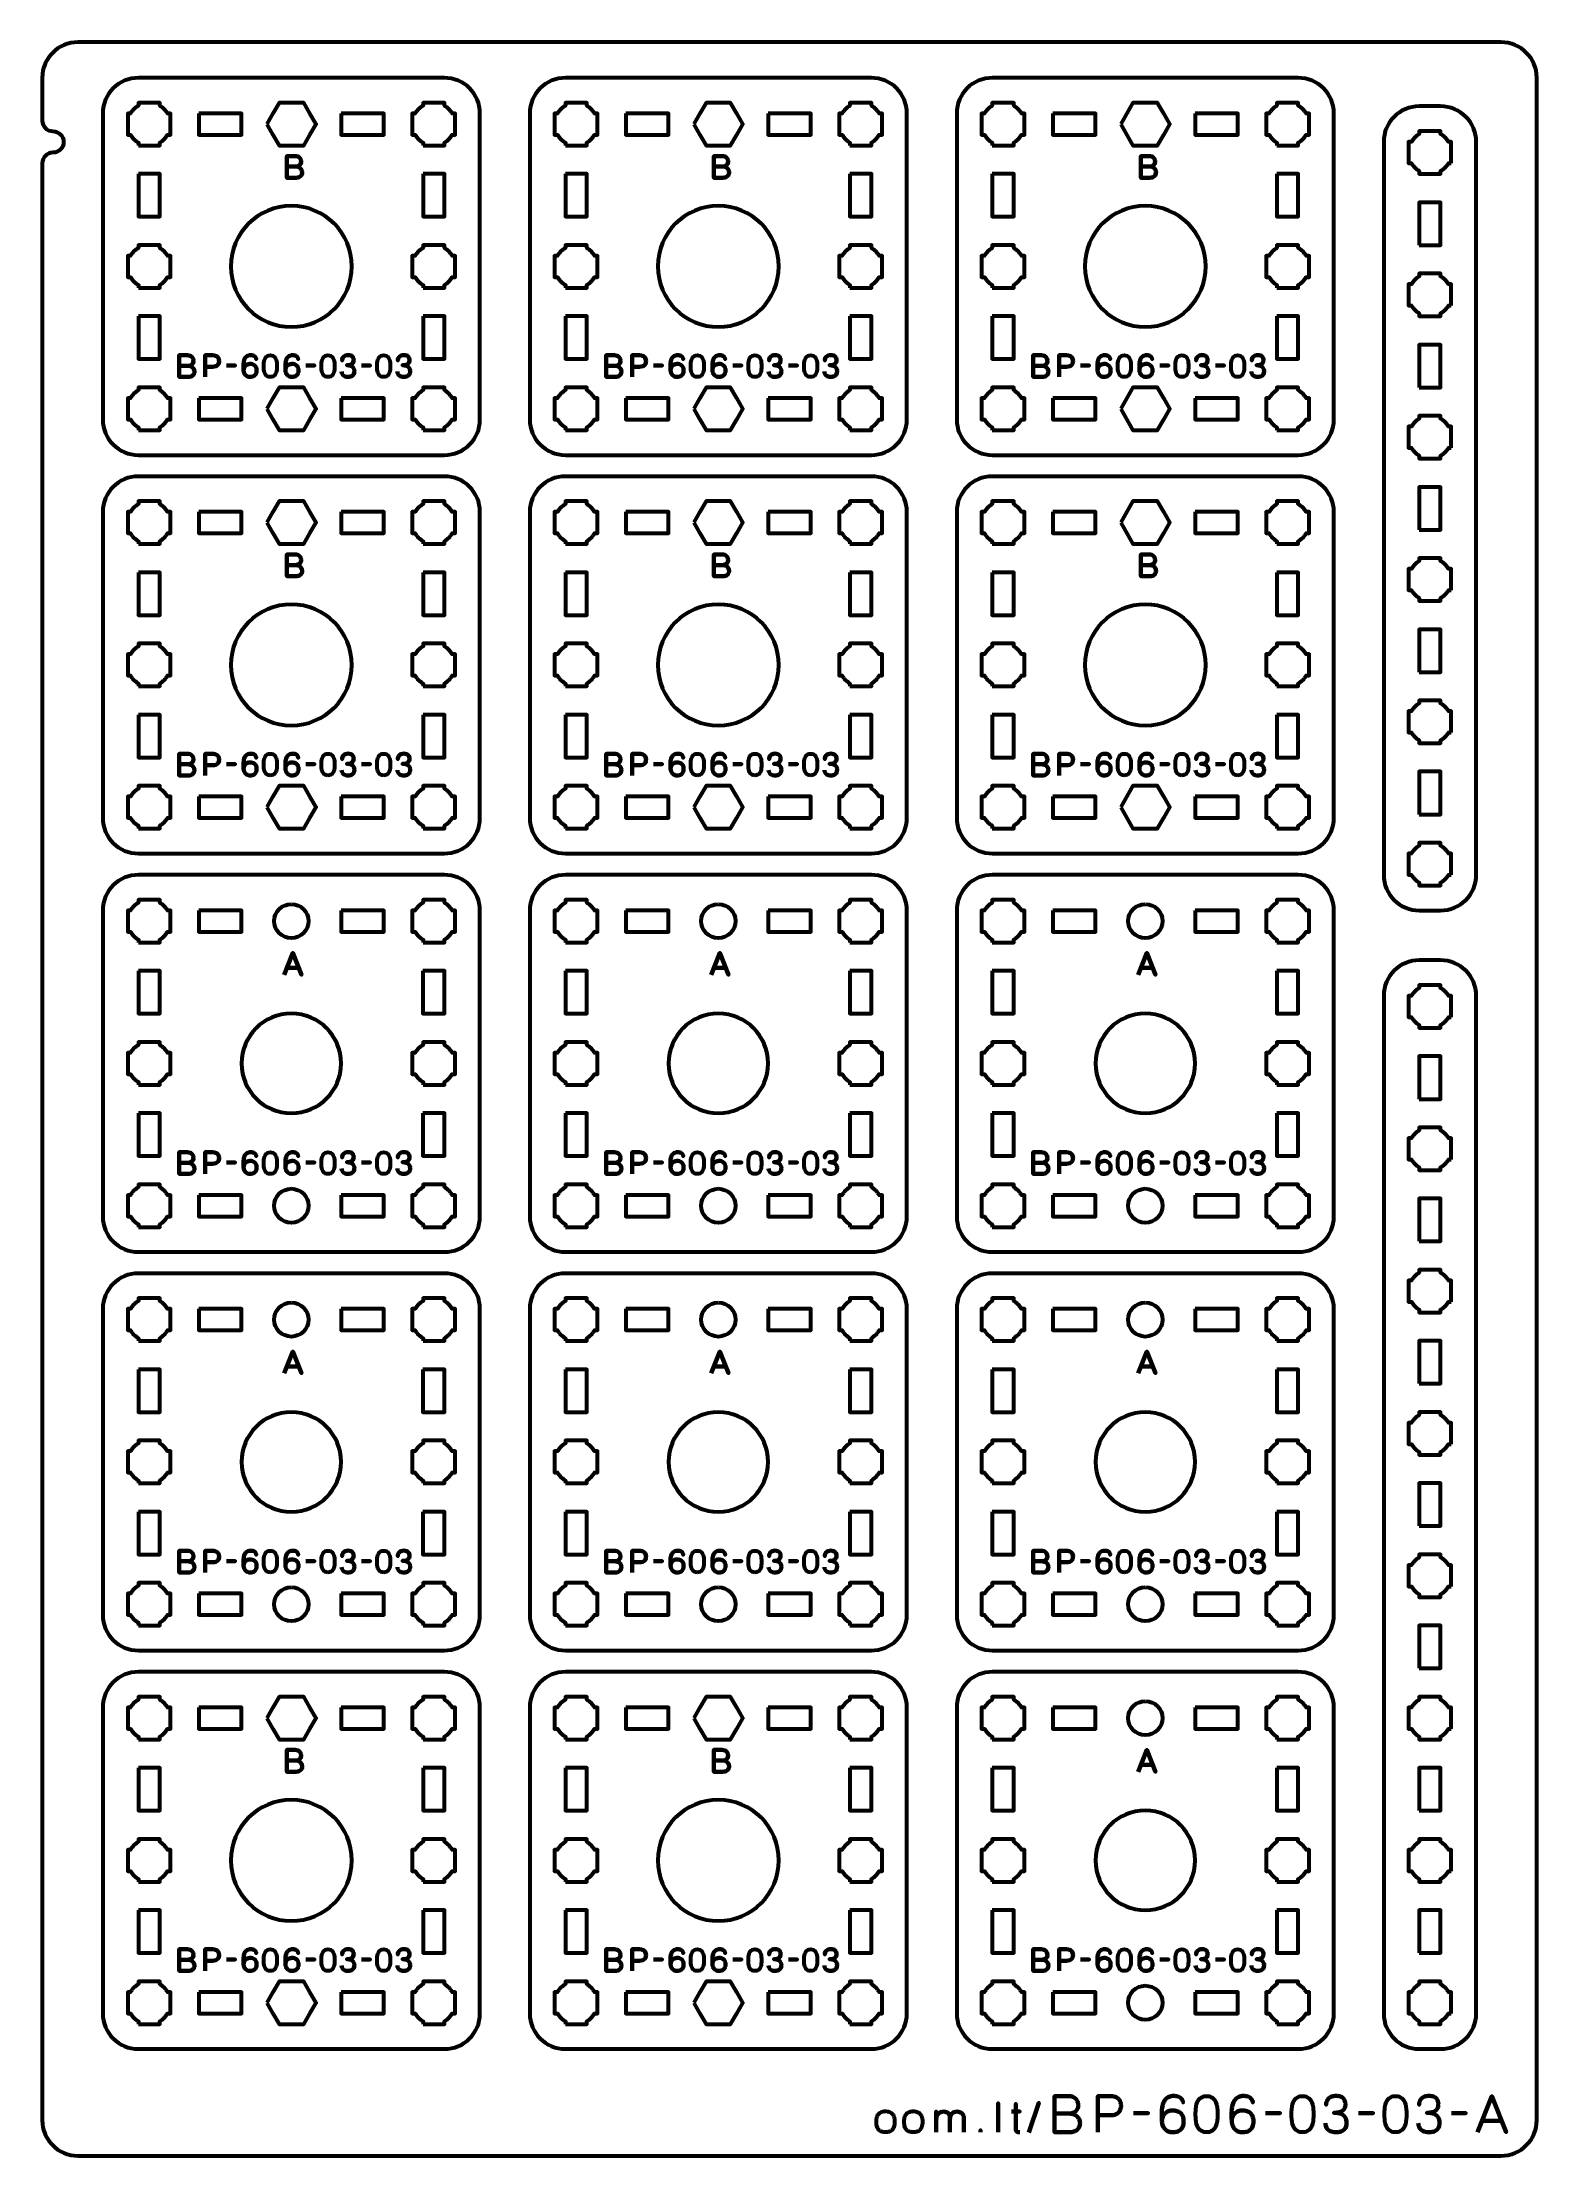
# Model space of a CAD drawing. Header units: centimetres. Extents: x -21 to 0, y -29.7 to 0.
import ezdxf

# ---------------------------------------------------------------- set-up
doc = ezdxf.new("R2010")
doc.units = ezdxf.units.CM
doc.header["$MEASUREMENT"] = 0
doc.layers.add('Layer 1', color=7, linetype='Continuous')

msp = doc.modelspace()

# ---------------------------------------------------------------- linework, layer by layer
at = {"layer": 'Layer 1', "lineweight": 53}
for centre in [(-17.49998, -12.35), (-11.49998, -12.35), (-5.49998, -12.35), (-17.49998, -16.35), (-11.49998, -16.35), (-5.49998, -16.35), (-17.49998, -17.95), (-11.49998, -17.95), (-5.49998, -17.95), (-17.49998, -21.95), (-11.49998, -21.95), (-5.49998, -21.95), (-5.49998, -23.55), (-5.49998, -27.55)]:
    msp.add_ellipse(centre, major_axis=(0, 0.24), ratio=1, dxfattribs=at)
at = {"layer": 'Layer 1', "color": 1, "lineweight": 53}
msp.add_open_spline([(-21.00003, -29.19995), (-21.00003, -29.19995), (-21.00003, -1.69992), (-21.00003, -1.69992), (-21.00003, -1.69992), (-21.00003, -1.61709), (-20.93286, -1.54992), (-20.85003, -1.54992), (-20.85003, -1.54992), (-20.7672, -1.54992), (-20.70003, -1.48275), (-20.70003, -1.39992), (-20.70003, -1.39992), (-20.70003, -1.31709), (-20.7672, -1.24992), (-20.85003, -1.24992), (-20.85003, -1.24992), (-20.93286, -1.24992), (-21.00003, -1.18275), (-21.00003, -1.09992), (-21.00003, -1.09992), (-21.00003, -1.09992), (-21.00003, -0.49992), (-21.00003, -0.49992), (-21.00003, -0.49992), (-21.00003, -0.22295), (-20.77694, 0.00004), (-20.49994, 0.00004), (-20.49994, 0.00004), (-20.49994, 0.00004), (-0.50008, 0.00004), (-0.50008, 0.00004), (-0.50008, 0.00004), (-0.22294, 0.00004), (0.00002, -0.22295), (0.00002, -0.49992), (0.00002, -0.49992), (0.00002, -0.49992), (0.00002, -29.19995), (0.00002, -29.19995), (0.00002, -29.19995), (0.00002, -29.47695), (-0.22294, -29.70004), (-0.50008, -29.70004), (-0.50008, -29.70004), (-0.50008, -29.70004), (-20.49994, -29.70004), (-20.49994, -29.70004), (-20.49994, -29.70004), (-20.77694, -29.70004), (-21.00003, -29.47695), (-21.00003, -29.19995)], degree=3, knots=[0, 0, 0, 0, 0.07692308, 0.07692308, 0.07692308, 0.07692308, 0.15384615, 0.15384615, 0.15384615, 0.15384615, 0.23076923, 0.23076923, 0.23076923, 0.23076923, 0.30769231, 0.30769231, 0.30769231, 0.30769231, 0.38461538, 0.38461538, 0.38461538, 0.38461538, 0.46153846, 0.46153846, 0.46153846, 0.46153846, 0.53846154, 0.53846154, 0.53846154, 0.53846154, 0.61538462, 0.61538462, 0.61538462, 0.61538462, 0.69230769, 0.69230769, 0.69230769, 0.69230769, 0.76923077, 0.76923077, 0.76923077, 0.76923077, 0.84615385, 0.84615385, 0.84615385, 0.84615385, 0.92307692, 0.92307692, 0.92307692, 0.92307692, 1, 1, 1, 1], dxfattribs=at)
at = {"layer": 'Layer 1', "color": 3, "lineweight": 53}
for points in [[(-19.64992, -0.49997), (-19.64992, -0.49997), (-15.35005, -0.49997), (-15.35005, -0.49997), (-15.35005, -0.49997), (-15.07291, -0.49997), (-14.84995, -0.72306), (-14.84995, -1.00006), (-14.84995, -1.00006), (-14.84995, -1.00006), (-14.84995, -5.29993), (-14.84995, -5.29993), (-14.84995, -5.29993), (-14.84995, -5.57707), (-15.07291, -5.80003), (-15.35005, -5.80003), (-15.35005, -5.80003), (-15.35005, -5.80003), (-19.64992, -5.80003), (-19.64992, -5.80003), (-19.64992, -5.80003), (-19.92692, -5.80003), (-20.15001, -5.57707), (-20.15001, -5.29993), (-20.15001, -5.29993), (-20.15001, -5.29993), (-20.15001, -1.00006), (-20.15001, -1.00006), (-20.15001, -1.00006), (-20.15001, -0.72306), (-19.92692, -0.49997), (-19.64992, -0.49997)], [(-13.64992, -0.49997), (-13.64992, -0.49997), (-9.35005, -0.49997), (-9.35005, -0.49997), (-9.35005, -0.49997), (-9.07291, -0.49997), (-8.84995, -0.72306), (-8.84995, -1.00006), (-8.84995, -1.00006), (-8.84995, -1.00006), (-8.84995, -5.29993), (-8.84995, -5.29993), (-8.84995, -5.29993), (-8.84995, -5.57707), (-9.07291, -5.80003), (-9.35005, -5.80003), (-9.35005, -5.80003), (-9.35005, -5.80003), (-13.64992, -5.80003), (-13.64992, -5.80003), (-13.64992, -5.80003), (-13.92692, -5.80003), (-14.15001, -5.57707), (-14.15001, -5.29993), (-14.15001, -5.29993), (-14.15001, -5.29993), (-14.15001, -1.00006), (-14.15001, -1.00006), (-14.15001, -1.00006), (-14.15001, -0.72306), (-13.92692, -0.49997), (-13.64992, -0.49997)], [(-7.64992, -0.49997), (-7.64992, -0.49997), (-3.35005, -0.49997), (-3.35005, -0.49997), (-3.35005, -0.49997), (-3.07291, -0.49997), (-2.84995, -0.72306), (-2.84995, -1.00006), (-2.84995, -1.00006), (-2.84995, -1.00006), (-2.84995, -5.29993), (-2.84995, -5.29993), (-2.84995, -5.29993), (-2.84995, -5.57707), (-3.07291, -5.80003), (-3.35005, -5.80003), (-3.35005, -5.80003), (-3.35005, -5.80003), (-7.64992, -5.80003), (-7.64992, -5.80003), (-7.64992, -5.80003), (-7.92692, -5.80003), (-8.15001, -5.57707), (-8.15001, -5.29993), (-8.15001, -5.29993), (-8.15001, -5.29993), (-8.15001, -1.00006), (-8.15001, -1.00006), (-8.15001, -1.00006), (-8.15001, -0.72306), (-7.92692, -0.49997), (-7.64992, -0.49997)], [(-2.15, -11.69993), (-2.15, -11.69993), (-2.15, -1.39995), (-2.15, -1.39995), (-2.15, -1.39995), (-2.15, -1.12295), (-1.92691, -0.89999), (-1.64991, -0.89999), (-1.64991, -0.89999), (-1.64991, -0.89999), (-1.3499, -0.89999), (-1.3499, -0.89999), (-1.3499, -0.89999), (-1.07294, -0.89999), (-0.84998, -1.12295), (-0.84998, -1.39995), (-0.84998, -1.39995), (-0.84998, -1.39995), (-0.84998, -11.69993), (-0.84998, -11.69993), (-0.84998, -11.69993), (-0.84998, -11.97693), (-1.07294, -12.20003), (-1.3499, -12.20003), (-1.3499, -12.20003), (-1.3499, -12.20003), (-1.64991, -12.20003), (-1.64991, -12.20003), (-1.64991, -12.20003), (-1.92691, -12.20003), (-2.15, -11.97693), (-2.15, -11.69993)], [(-19.64992, -6.09997), (-19.64992, -6.09997), (-15.35005, -6.09997), (-15.35005, -6.09997), (-15.35005, -6.09997), (-15.07291, -6.09997), (-14.84995, -6.32306), (-14.84995, -6.60006), (-14.84995, -6.60006), (-14.84995, -6.60006), (-14.84995, -10.89993), (-14.84995, -10.89993), (-14.84995, -10.89993), (-14.84995, -11.17707), (-15.07291, -11.40003), (-15.35005, -11.40003), (-15.35005, -11.40003), (-15.35005, -11.40003), (-19.64992, -11.40003), (-19.64992, -11.40003), (-19.64992, -11.40003), (-19.92692, -11.40003), (-20.15001, -11.17707), (-20.15001, -10.89993), (-20.15001, -10.89993), (-20.15001, -10.89993), (-20.15001, -6.60006), (-20.15001, -6.60006), (-20.15001, -6.60006), (-20.15001, -6.32306), (-19.92692, -6.09997), (-19.64992, -6.09997)], [(-13.64992, -6.09997), (-13.64992, -6.09997), (-9.35005, -6.09997), (-9.35005, -6.09997), (-9.35005, -6.09997), (-9.07291, -6.09997), (-8.84995, -6.32306), (-8.84995, -6.60006), (-8.84995, -6.60006), (-8.84995, -6.60006), (-8.84995, -10.89993), (-8.84995, -10.89993), (-8.84995, -10.89993), (-8.84995, -11.17707), (-9.07291, -11.40003), (-9.35005, -11.40003), (-9.35005, -11.40003), (-9.35005, -11.40003), (-13.64992, -11.40003), (-13.64992, -11.40003), (-13.64992, -11.40003), (-13.92692, -11.40003), (-14.15001, -11.17707), (-14.15001, -10.89993), (-14.15001, -10.89993), (-14.15001, -10.89993), (-14.15001, -6.60006), (-14.15001, -6.60006), (-14.15001, -6.60006), (-14.15001, -6.32306), (-13.92692, -6.09997), (-13.64992, -6.09997)], [(-7.64992, -6.09997), (-7.64992, -6.09997), (-3.35005, -6.09997), (-3.35005, -6.09997), (-3.35005, -6.09997), (-3.07291, -6.09997), (-2.84995, -6.32306), (-2.84995, -6.60006), (-2.84995, -6.60006), (-2.84995, -6.60006), (-2.84995, -10.89993), (-2.84995, -10.89993), (-2.84995, -10.89993), (-2.84995, -11.17707), (-3.07291, -11.40003), (-3.35005, -11.40003), (-3.35005, -11.40003), (-3.35005, -11.40003), (-7.64992, -11.40003), (-7.64992, -11.40003), (-7.64992, -11.40003), (-7.92692, -11.40003), (-8.15001, -11.17707), (-8.15001, -10.89993), (-8.15001, -10.89993), (-8.15001, -10.89993), (-8.15001, -6.60006), (-8.15001, -6.60006), (-8.15001, -6.60006), (-8.15001, -6.32306), (-7.92692, -6.09997), (-7.64992, -6.09997)], [(-19.64993, -11.69997), (-19.64993, -11.69997), (-15.35006, -11.69997), (-15.35006, -11.69997), (-15.35006, -11.69997), (-15.07292, -11.69997), (-14.84996, -11.92306), (-14.84996, -12.20006), (-14.84996, -12.20006), (-14.84996, -12.20006), (-14.84996, -16.49993), (-14.84996, -16.49993), (-14.84996, -16.49993), (-14.84996, -16.77707), (-15.07292, -17.00003), (-15.35006, -17.00003), (-15.35006, -17.00003), (-15.35006, -17.00003), (-19.64993, -17.00003), (-19.64993, -17.00003), (-19.64993, -17.00003), (-19.92693, -17.00003), (-20.15002, -16.77707), (-20.15002, -16.49993), (-20.15002, -16.49993), (-20.15002, -16.49993), (-20.15002, -12.20006), (-20.15002, -12.20006), (-20.15002, -12.20006), (-20.15002, -11.92306), (-19.92693, -11.69997), (-19.64993, -11.69997)], [(-13.64993, -11.69997), (-13.64993, -11.69997), (-9.35006, -11.69997), (-9.35006, -11.69997), (-9.35006, -11.69997), (-9.07292, -11.69997), (-8.84996, -11.92306), (-8.84996, -12.20006), (-8.84996, -12.20006), (-8.84996, -12.20006), (-8.84996, -16.49993), (-8.84996, -16.49993), (-8.84996, -16.49993), (-8.84996, -16.77707), (-9.07292, -17.00003), (-9.35006, -17.00003), (-9.35006, -17.00003), (-9.35006, -17.00003), (-13.64993, -17.00003), (-13.64993, -17.00003), (-13.64993, -17.00003), (-13.92693, -17.00003), (-14.15002, -16.77707), (-14.15002, -16.49993), (-14.15002, -16.49993), (-14.15002, -16.49993), (-14.15002, -12.20006), (-14.15002, -12.20006), (-14.15002, -12.20006), (-14.15002, -11.92306), (-13.92693, -11.69997), (-13.64993, -11.69997)], [(-7.64993, -11.69997), (-7.64993, -11.69997), (-3.35006, -11.69997), (-3.35006, -11.69997), (-3.35006, -11.69997), (-3.07292, -11.69997), (-2.84996, -11.92306), (-2.84996, -12.20006), (-2.84996, -12.20006), (-2.84996, -12.20006), (-2.84996, -16.49993), (-2.84996, -16.49993), (-2.84996, -16.49993), (-2.84996, -16.77707), (-3.07292, -17.00003), (-3.35006, -17.00003), (-3.35006, -17.00003), (-3.35006, -17.00003), (-7.64993, -17.00003), (-7.64993, -17.00003), (-7.64993, -17.00003), (-7.92693, -17.00003), (-8.15002, -16.77707), (-8.15002, -16.49993), (-8.15002, -16.49993), (-8.15002, -16.49993), (-8.15002, -12.20006), (-8.15002, -12.20006), (-8.15002, -12.20006), (-8.15002, -11.92306), (-7.92693, -11.69997), (-7.64993, -11.69997)], [(-2.15001, -27.69995), (-2.15001, -27.69995), (-2.15001, -13.40007), (-2.15001, -13.40007), (-2.15001, -13.40007), (-2.15001, -13.12293), (-1.92692, -12.89997), (-1.64992, -12.89997), (-1.64992, -12.89997), (-1.64992, -12.89997), (-1.34991, -12.89997), (-1.34991, -12.89997), (-1.34991, -12.89997), (-1.07295, -12.89997), (-0.84999, -13.12293), (-0.84999, -13.40007), (-0.84999, -13.40007), (-0.84999, -13.40007), (-0.84999, -27.69995), (-0.84999, -27.69995), (-0.84999, -27.69995), (-0.84999, -27.97695), (-1.07295, -28.20005), (-1.34991, -28.20005), (-1.34991, -28.20005), (-1.34991, -28.20005), (-1.64992, -28.20005), (-1.64992, -28.20005), (-1.64992, -28.20005), (-1.92692, -28.20005), (-2.15001, -27.97695), (-2.15001, -27.69995)], [(-19.64993, -17.29997), (-19.64993, -17.29997), (-15.35006, -17.29997), (-15.35006, -17.29997), (-15.35006, -17.29997), (-15.07292, -17.29997), (-14.84996, -17.52306), (-14.84996, -17.80006), (-14.84996, -17.80006), (-14.84996, -17.80006), (-14.84996, -22.09993), (-14.84996, -22.09993), (-14.84996, -22.09993), (-14.84996, -22.37707), (-15.07292, -22.60003), (-15.35006, -22.60003), (-15.35006, -22.60003), (-15.35006, -22.60003), (-19.64993, -22.60003), (-19.64993, -22.60003), (-19.64993, -22.60003), (-19.92693, -22.60003), (-20.15002, -22.37707), (-20.15002, -22.09993), (-20.15002, -22.09993), (-20.15002, -22.09993), (-20.15002, -17.80006), (-20.15002, -17.80006), (-20.15002, -17.80006), (-20.15002, -17.52306), (-19.92693, -17.29997), (-19.64993, -17.29997)], [(-13.64993, -17.29997), (-13.64993, -17.29997), (-9.35006, -17.29997), (-9.35006, -17.29997), (-9.35006, -17.29997), (-9.07292, -17.29997), (-8.84996, -17.52306), (-8.84996, -17.80006), (-8.84996, -17.80006), (-8.84996, -17.80006), (-8.84996, -22.09993), (-8.84996, -22.09993), (-8.84996, -22.09993), (-8.84996, -22.37707), (-9.07292, -22.60003), (-9.35006, -22.60003), (-9.35006, -22.60003), (-9.35006, -22.60003), (-13.64993, -22.60003), (-13.64993, -22.60003), (-13.64993, -22.60003), (-13.92693, -22.60003), (-14.15002, -22.37707), (-14.15002, -22.09993), (-14.15002, -22.09993), (-14.15002, -22.09993), (-14.15002, -17.80006), (-14.15002, -17.80006), (-14.15002, -17.80006), (-14.15002, -17.52306), (-13.92693, -17.29997), (-13.64993, -17.29997)], [(-7.64993, -17.29997), (-7.64993, -17.29997), (-3.35006, -17.29997), (-3.35006, -17.29997), (-3.35006, -17.29997), (-3.07292, -17.29997), (-2.84996, -17.52306), (-2.84996, -17.80006), (-2.84996, -17.80006), (-2.84996, -17.80006), (-2.84996, -22.09993), (-2.84996, -22.09993), (-2.84996, -22.09993), (-2.84996, -22.37707), (-3.07292, -22.60003), (-3.35006, -22.60003), (-3.35006, -22.60003), (-3.35006, -22.60003), (-7.64993, -22.60003), (-7.64993, -22.60003), (-7.64993, -22.60003), (-7.92693, -22.60003), (-8.15002, -22.37707), (-8.15002, -22.09993), (-8.15002, -22.09993), (-8.15002, -22.09993), (-8.15002, -17.80006), (-8.15002, -17.80006), (-8.15002, -17.80006), (-8.15002, -17.52306), (-7.92693, -17.29997), (-7.64993, -17.29997)], [(-19.64992, -22.89997), (-19.64992, -22.89997), (-15.35005, -22.89997), (-15.35005, -22.89997), (-15.35005, -22.89997), (-15.07291, -22.89997), (-14.84995, -23.12306), (-14.84995, -23.40006), (-14.84995, -23.40006), (-14.84995, -23.40006), (-14.84995, -27.69993), (-14.84995, -27.69993), (-14.84995, -27.69993), (-14.84995, -27.97707), (-15.07291, -28.20003), (-15.35005, -28.20003), (-15.35005, -28.20003), (-15.35005, -28.20003), (-19.64992, -28.20003), (-19.64992, -28.20003), (-19.64992, -28.20003), (-19.92692, -28.20003), (-20.15001, -27.97707), (-20.15001, -27.69993), (-20.15001, -27.69993), (-20.15001, -27.69993), (-20.15001, -23.40006), (-20.15001, -23.40006), (-20.15001, -23.40006), (-20.15001, -23.12306), (-19.92692, -22.89997), (-19.64992, -22.89997)], [(-13.64992, -22.89997), (-13.64992, -22.89997), (-9.35005, -22.89997), (-9.35005, -22.89997), (-9.35005, -22.89997), (-9.07291, -22.89997), (-8.84995, -23.12306), (-8.84995, -23.40006), (-8.84995, -23.40006), (-8.84995, -23.40006), (-8.84995, -27.69993), (-8.84995, -27.69993), (-8.84995, -27.69993), (-8.84995, -27.97707), (-9.07291, -28.20003), (-9.35005, -28.20003), (-9.35005, -28.20003), (-9.35005, -28.20003), (-13.64992, -28.20003), (-13.64992, -28.20003), (-13.64992, -28.20003), (-13.92692, -28.20003), (-14.15001, -27.97707), (-14.15001, -27.69993), (-14.15001, -27.69993), (-14.15001, -27.69993), (-14.15001, -23.40006), (-14.15001, -23.40006), (-14.15001, -23.40006), (-14.15001, -23.12306), (-13.92692, -22.89997), (-13.64992, -22.89997)], [(-7.64993, -22.89997), (-7.64993, -22.89997), (-3.35006, -22.89997), (-3.35006, -22.89997), (-3.35006, -22.89997), (-3.07292, -22.89997), (-2.84996, -23.12306), (-2.84996, -23.40006), (-2.84996, -23.40006), (-2.84996, -23.40006), (-2.84996, -27.69993), (-2.84996, -27.69993), (-2.84996, -27.69993), (-2.84996, -27.97707), (-3.07292, -28.20003), (-3.35006, -28.20003), (-3.35006, -28.20003), (-3.35006, -28.20003), (-7.64993, -28.20003), (-7.64993, -28.20003), (-7.64993, -28.20003), (-7.92693, -28.20003), (-8.15002, -27.97707), (-8.15002, -27.69993), (-8.15002, -27.69993), (-8.15002, -27.69993), (-8.15002, -23.40006), (-8.15002, -23.40006), (-8.15002, -23.40006), (-8.15002, -23.12306), (-7.92693, -22.89997), (-7.64993, -22.89997)]]:
    msp.add_open_spline(points, degree=3, knots=[0, 0, 0, 0, 0.125, 0.125, 0.125, 0.125, 0.25, 0.25, 0.25, 0.25, 0.375, 0.375, 0.375, 0.375, 0.5, 0.5, 0.5, 0.5, 0.625, 0.625, 0.625, 0.625, 0.75, 0.75, 0.75, 0.75, 0.875, 0.875, 0.875, 0.875, 1, 1, 1, 1], dxfattribs=at)
at = {"layer": 'Layer 1', "lineweight": 53}
for points, knots in [([(-19.64997, -1.45006), (-19.64997, -1.45006), (-19.64997, -1.40988), (-19.64997, -1.40988), (-19.64997, -1.40988), (-19.69551, -1.38355), (-19.73347, -1.3456), (-19.75982, -1.30007), (-19.75982, -1.30007), (-19.75982, -1.30007), (-19.79997, -1.30007), (-19.79997, -1.30007), (-19.79997, -1.30007), (-19.79997, -1.30007), (-19.79997, -1.15155), (-19.79997, -1.15155), (-19.79997, -1.15155), (-19.79997, -1.15155), (-19.79999, -1.15), (-19.79999, -1.15), (-19.79999, -1.15), (-19.79999, -1.15), (-19.79997, -1.14845), (-19.79997, -1.14845), (-19.79997, -1.14845), (-19.79997, -1.14845), (-19.79997, -1.00006), (-19.79997, -1.00006), (-19.79997, -1.00006), (-19.79997, -1.00006), (-19.75987, -1.00006), (-19.75987, -1.00006), (-19.75987, -1.00006), (-19.73352, -0.95449), (-19.69553, -0.91649), (-19.64997, -0.89013), (-19.64997, -0.89013), (-19.64997, -0.89013), (-19.64997, -0.85005), (-19.64997, -0.85005), (-19.64997, -0.85005), (-19.64997, -0.85005), (-19.50463, -0.85005), (-19.50463, -0.85005), (-19.50463, -0.85005), (-19.50463, -0.85005), (-19.49999, -0.84999), (-19.49999, -0.84999), (-19.49999, -0.84999), (-19.49999, -0.84999), (-19.49534, -0.85005), (-19.49534, -0.85005), (-19.49534, -0.85005), (-19.49534, -0.85005), (-19.34996, -0.85005), (-19.34996, -0.85005), (-19.34996, -0.85005), (-19.34996, -0.85005), (-19.34996, -0.89013), (-19.34996, -0.89013), (-19.34996, -0.89013), (-19.30439, -0.91649), (-19.26642, -0.95449), (-19.24008, -1.00006), (-19.24008, -1.00006), (-19.24008, -1.00006), (-19.19996, -1.00006), (-19.19996, -1.00006), (-19.19996, -1.00006), (-19.19996, -1.00006), (-19.19996, -1.30007), (-19.19996, -1.30007), (-19.19996, -1.30007), (-19.19996, -1.30007), (-19.24013, -1.30007), (-19.24013, -1.30007), (-19.24013, -1.30007), (-19.26647, -1.3456), (-19.30443, -1.38355), (-19.34996, -1.40988), (-19.34996, -1.40988), (-19.34996, -1.40988), (-19.34996, -1.45006), (-19.34996, -1.45006), (-19.34996, -1.45006), (-19.34996, -1.45006), (-19.64997, -1.45006), (-19.64997, -1.45006)], [0, 0, 0, 0, 0.04545455, 0.04545455, 0.04545455, 0.04545455, 0.09090909, 0.09090909, 0.09090909, 0.09090909, 0.13636364, 0.13636364, 0.13636364, 0.13636364, 0.18181818, 0.18181818, 0.18181818, 0.18181818, 0.22727273, 0.22727273, 0.22727273, 0.22727273, 0.27272727, 0.27272727, 0.27272727, 0.27272727, 0.31818182, 0.31818182, 0.31818182, 0.31818182, 0.36363636, 0.36363636, 0.36363636, 0.36363636, 0.40909091, 0.40909091, 0.40909091, 0.40909091, 0.45454545, 0.45454545, 0.45454545, 0.45454545, 0.5, 0.5, 0.5, 0.5, 0.54545455, 0.54545455, 0.54545455, 0.54545455, 0.59090909, 0.59090909, 0.59090909, 0.59090909, 0.63636364, 0.63636364, 0.63636364, 0.63636364, 0.68181818, 0.68181818, 0.68181818, 0.68181818, 0.72727273, 0.72727273, 0.72727273, 0.72727273, 0.77272727, 0.77272727, 0.77272727, 0.77272727, 0.81818182, 0.81818182, 0.81818182, 0.81818182, 0.86363636, 0.86363636, 0.86363636, 0.86363636, 0.90909091, 0.90909091, 0.90909091, 0.90909091, 0.95454545, 0.95454545, 0.95454545, 0.95454545, 1, 1, 1, 1]), ([(-17.84639, -1.15), (-17.84639, -1.15), (-17.75979, -1), (-17.75979, -1), (-17.75979, -1), (-17.75979, -1), (-17.67318, -0.85), (-17.67318, -0.85), (-17.67318, -0.85), (-17.67318, -0.85), (-17.49998, -0.85), (-17.49998, -0.85), (-17.49998, -0.85), (-17.49998, -0.85), (-17.32678, -0.85), (-17.32678, -0.85), (-17.32678, -0.85), (-17.32678, -0.85), (-17.24017, -1), (-17.24017, -1), (-17.24017, -1), (-17.24017, -1), (-17.15357, -1.15), (-17.15357, -1.15), (-17.15357, -1.15), (-17.15357, -1.15), (-17.24017, -1.3), (-17.24017, -1.3), (-17.24017, -1.3), (-17.24017, -1.3), (-17.32678, -1.45), (-17.32678, -1.45), (-17.32678, -1.45), (-17.32678, -1.45), (-17.49998, -1.45), (-17.49998, -1.45), (-17.49998, -1.45), (-17.49998, -1.45), (-17.67318, -1.45), (-17.67318, -1.45), (-17.67318, -1.45), (-17.67318, -1.45), (-17.75979, -1.3), (-17.75979, -1.3), (-17.75979, -1.3), (-17.75979, -1.3), (-17.84639, -1.15), (-17.84639, -1.15)], [0, 0, 0, 0, 0.08333333, 0.08333333, 0.08333333, 0.08333333, 0.16666667, 0.16666667, 0.16666667, 0.16666667, 0.25, 0.25, 0.25, 0.25, 0.33333333, 0.33333333, 0.33333333, 0.33333333, 0.41666667, 0.41666667, 0.41666667, 0.41666667, 0.5, 0.5, 0.5, 0.5, 0.58333333, 0.58333333, 0.58333333, 0.58333333, 0.66666667, 0.66666667, 0.66666667, 0.66666667, 0.75, 0.75, 0.75, 0.75, 0.83333333, 0.83333333, 0.83333333, 0.83333333, 0.91666667, 0.91666667, 0.91666667, 0.91666667, 1, 1, 1, 1]), ([(-15.64997, -1.45006), (-15.64997, -1.45006), (-15.64997, -1.40988), (-15.64997, -1.40988), (-15.64997, -1.40988), (-15.69551, -1.38355), (-15.73347, -1.3456), (-15.75982, -1.30007), (-15.75982, -1.30007), (-15.75982, -1.30007), (-15.79997, -1.30007), (-15.79997, -1.30007), (-15.79997, -1.30007), (-15.79997, -1.30007), (-15.79997, -1.15155), (-15.79997, -1.15155), (-15.79997, -1.15155), (-15.79997, -1.15155), (-15.79999, -1.15), (-15.79999, -1.15), (-15.79999, -1.15), (-15.79999, -1.15), (-15.79997, -1.14845), (-15.79997, -1.14845), (-15.79997, -1.14845), (-15.79997, -1.14845), (-15.79997, -1.00006), (-15.79997, -1.00006), (-15.79997, -1.00006), (-15.79997, -1.00006), (-15.75987, -1.00006), (-15.75987, -1.00006), (-15.75987, -1.00006), (-15.73352, -0.95449), (-15.69553, -0.91649), (-15.64997, -0.89013), (-15.64997, -0.89013), (-15.64997, -0.89013), (-15.64997, -0.85005), (-15.64997, -0.85005), (-15.64997, -0.85005), (-15.64997, -0.85005), (-15.50463, -0.85005), (-15.50463, -0.85005), (-15.50463, -0.85005), (-15.50463, -0.85005), (-15.49999, -0.84999), (-15.49999, -0.84999), (-15.49999, -0.84999), (-15.49999, -0.84999), (-15.49534, -0.85005), (-15.49534, -0.85005), (-15.49534, -0.85005), (-15.49534, -0.85005), (-15.34996, -0.85005), (-15.34996, -0.85005), (-15.34996, -0.85005), (-15.34996, -0.85005), (-15.34996, -0.89013), (-15.34996, -0.89013), (-15.34996, -0.89013), (-15.30439, -0.91649), (-15.26642, -0.95449), (-15.24008, -1.00006), (-15.24008, -1.00006), (-15.24008, -1.00006), (-15.19996, -1.00006), (-15.19996, -1.00006), (-15.19996, -1.00006), (-15.19996, -1.00006), (-15.19996, -1.30007), (-15.19996, -1.30007), (-15.19996, -1.30007), (-15.19996, -1.30007), (-15.24013, -1.30007), (-15.24013, -1.30007), (-15.24013, -1.30007), (-15.26647, -1.3456), (-15.30443, -1.38355), (-15.34996, -1.40988), (-15.34996, -1.40988), (-15.34996, -1.40988), (-15.34996, -1.45006), (-15.34996, -1.45006), (-15.34996, -1.45006), (-15.34996, -1.45006), (-15.64997, -1.45006), (-15.64997, -1.45006)], [0, 0, 0, 0, 0.04545455, 0.04545455, 0.04545455, 0.04545455, 0.09090909, 0.09090909, 0.09090909, 0.09090909, 0.13636364, 0.13636364, 0.13636364, 0.13636364, 0.18181818, 0.18181818, 0.18181818, 0.18181818, 0.22727273, 0.22727273, 0.22727273, 0.22727273, 0.27272727, 0.27272727, 0.27272727, 0.27272727, 0.31818182, 0.31818182, 0.31818182, 0.31818182, 0.36363636, 0.36363636, 0.36363636, 0.36363636, 0.40909091, 0.40909091, 0.40909091, 0.40909091, 0.45454545, 0.45454545, 0.45454545, 0.45454545, 0.5, 0.5, 0.5, 0.5, 0.54545455, 0.54545455, 0.54545455, 0.54545455, 0.59090909, 0.59090909, 0.59090909, 0.59090909, 0.63636364, 0.63636364, 0.63636364, 0.63636364, 0.68181818, 0.68181818, 0.68181818, 0.68181818, 0.72727273, 0.72727273, 0.72727273, 0.72727273, 0.77272727, 0.77272727, 0.77272727, 0.77272727, 0.81818182, 0.81818182, 0.81818182, 0.81818182, 0.86363636, 0.86363636, 0.86363636, 0.86363636, 0.90909091, 0.90909091, 0.90909091, 0.90909091, 0.95454545, 0.95454545, 0.95454545, 0.95454545, 1, 1, 1, 1]), ([(-13.64997, -1.45006), (-13.64997, -1.45006), (-13.64997, -1.40988), (-13.64997, -1.40988), (-13.64997, -1.40988), (-13.69551, -1.38355), (-13.73347, -1.3456), (-13.75982, -1.30007), (-13.75982, -1.30007), (-13.75982, -1.30007), (-13.79997, -1.30007), (-13.79997, -1.30007), (-13.79997, -1.30007), (-13.79997, -1.30007), (-13.79997, -1.15155), (-13.79997, -1.15155), (-13.79997, -1.15155), (-13.79997, -1.15155), (-13.79999, -1.15), (-13.79999, -1.15), (-13.79999, -1.15), (-13.79999, -1.15), (-13.79997, -1.14845), (-13.79997, -1.14845), (-13.79997, -1.14845), (-13.79997, -1.14845), (-13.79997, -1.00006), (-13.79997, -1.00006), (-13.79997, -1.00006), (-13.79997, -1.00006), (-13.75987, -1.00006), (-13.75987, -1.00006), (-13.75987, -1.00006), (-13.73352, -0.95449), (-13.69553, -0.91649), (-13.64997, -0.89013), (-13.64997, -0.89013), (-13.64997, -0.89013), (-13.64997, -0.85005), (-13.64997, -0.85005), (-13.64997, -0.85005), (-13.64997, -0.85005), (-13.50463, -0.85005), (-13.50463, -0.85005), (-13.50463, -0.85005), (-13.50463, -0.85005), (-13.49999, -0.84999), (-13.49999, -0.84999), (-13.49999, -0.84999), (-13.49999, -0.84999), (-13.49534, -0.85005), (-13.49534, -0.85005), (-13.49534, -0.85005), (-13.49534, -0.85005), (-13.34996, -0.85005), (-13.34996, -0.85005), (-13.34996, -0.85005), (-13.34996, -0.85005), (-13.34996, -0.89013), (-13.34996, -0.89013), (-13.34996, -0.89013), (-13.30439, -0.91649), (-13.26642, -0.95449), (-13.24008, -1.00006), (-13.24008, -1.00006), (-13.24008, -1.00006), (-13.19996, -1.00006), (-13.19996, -1.00006), (-13.19996, -1.00006), (-13.19996, -1.00006), (-13.19996, -1.30007), (-13.19996, -1.30007), (-13.19996, -1.30007), (-13.19996, -1.30007), (-13.24013, -1.30007), (-13.24013, -1.30007), (-13.24013, -1.30007), (-13.26647, -1.3456), (-13.30443, -1.38355), (-13.34996, -1.40988), (-13.34996, -1.40988), (-13.34996, -1.40988), (-13.34996, -1.45006), (-13.34996, -1.45006), (-13.34996, -1.45006), (-13.34996, -1.45006), (-13.64997, -1.45006), (-13.64997, -1.45006)], [0, 0, 0, 0, 0.04545455, 0.04545455, 0.04545455, 0.04545455, 0.09090909, 0.09090909, 0.09090909, 0.09090909, 0.13636364, 0.13636364, 0.13636364, 0.13636364, 0.18181818, 0.18181818, 0.18181818, 0.18181818, 0.22727273, 0.22727273, 0.22727273, 0.22727273, 0.27272727, 0.27272727, 0.27272727, 0.27272727, 0.31818182, 0.31818182, 0.31818182, 0.31818182, 0.36363636, 0.36363636, 0.36363636, 0.36363636, 0.40909091, 0.40909091, 0.40909091, 0.40909091, 0.45454545, 0.45454545, 0.45454545, 0.45454545, 0.5, 0.5, 0.5, 0.5, 0.54545455, 0.54545455, 0.54545455, 0.54545455, 0.59090909, 0.59090909, 0.59090909, 0.59090909, 0.63636364, 0.63636364, 0.63636364, 0.63636364, 0.68181818, 0.68181818, 0.68181818, 0.68181818, 0.72727273, 0.72727273, 0.72727273, 0.72727273, 0.77272727, 0.77272727, 0.77272727, 0.77272727, 0.81818182, 0.81818182, 0.81818182, 0.81818182, 0.86363636, 0.86363636, 0.86363636, 0.86363636, 0.90909091, 0.90909091, 0.90909091, 0.90909091, 0.95454545, 0.95454545, 0.95454545, 0.95454545, 1, 1, 1, 1]), ([(-11.84639, -1.15), (-11.84639, -1.15), (-11.75979, -1), (-11.75979, -1), (-11.75979, -1), (-11.75979, -1), (-11.67318, -0.85), (-11.67318, -0.85), (-11.67318, -0.85), (-11.67318, -0.85), (-11.49998, -0.85), (-11.49998, -0.85), (-11.49998, -0.85), (-11.49998, -0.85), (-11.32678, -0.85), (-11.32678, -0.85), (-11.32678, -0.85), (-11.32678, -0.85), (-11.24017, -1), (-11.24017, -1), (-11.24017, -1), (-11.24017, -1), (-11.15357, -1.15), (-11.15357, -1.15), (-11.15357, -1.15), (-11.15357, -1.15), (-11.24017, -1.3), (-11.24017, -1.3), (-11.24017, -1.3), (-11.24017, -1.3), (-11.32678, -1.45), (-11.32678, -1.45), (-11.32678, -1.45), (-11.32678, -1.45), (-11.49998, -1.45), (-11.49998, -1.45), (-11.49998, -1.45), (-11.49998, -1.45), (-11.67318, -1.45), (-11.67318, -1.45), (-11.67318, -1.45), (-11.67318, -1.45), (-11.75979, -1.3), (-11.75979, -1.3), (-11.75979, -1.3), (-11.75979, -1.3), (-11.84639, -1.15), (-11.84639, -1.15)], [0, 0, 0, 0, 0.08333333, 0.08333333, 0.08333333, 0.08333333, 0.16666667, 0.16666667, 0.16666667, 0.16666667, 0.25, 0.25, 0.25, 0.25, 0.33333333, 0.33333333, 0.33333333, 0.33333333, 0.41666667, 0.41666667, 0.41666667, 0.41666667, 0.5, 0.5, 0.5, 0.5, 0.58333333, 0.58333333, 0.58333333, 0.58333333, 0.66666667, 0.66666667, 0.66666667, 0.66666667, 0.75, 0.75, 0.75, 0.75, 0.83333333, 0.83333333, 0.83333333, 0.83333333, 0.91666667, 0.91666667, 0.91666667, 0.91666667, 1, 1, 1, 1]), ([(-9.64997, -1.45006), (-9.64997, -1.45006), (-9.64997, -1.40988), (-9.64997, -1.40988), (-9.64997, -1.40988), (-9.69551, -1.38355), (-9.73347, -1.3456), (-9.75982, -1.30007), (-9.75982, -1.30007), (-9.75982, -1.30007), (-9.79997, -1.30007), (-9.79997, -1.30007), (-9.79997, -1.30007), (-9.79997, -1.30007), (-9.79997, -1.15155), (-9.79997, -1.15155), (-9.79997, -1.15155), (-9.79997, -1.15155), (-9.79999, -1.15), (-9.79999, -1.15), (-9.79999, -1.15), (-9.79999, -1.15), (-9.79997, -1.14845), (-9.79997, -1.14845), (-9.79997, -1.14845), (-9.79997, -1.14845), (-9.79997, -1.00006), (-9.79997, -1.00006), (-9.79997, -1.00006), (-9.79997, -1.00006), (-9.75987, -1.00006), (-9.75987, -1.00006), (-9.75987, -1.00006), (-9.73352, -0.95449), (-9.69553, -0.91649), (-9.64997, -0.89013), (-9.64997, -0.89013), (-9.64997, -0.89013), (-9.64997, -0.85005), (-9.64997, -0.85005), (-9.64997, -0.85005), (-9.64997, -0.85005), (-9.50463, -0.85005), (-9.50463, -0.85005), (-9.50463, -0.85005), (-9.50463, -0.85005), (-9.49999, -0.84999), (-9.49999, -0.84999), (-9.49999, -0.84999), (-9.49999, -0.84999), (-9.49534, -0.85005), (-9.49534, -0.85005), (-9.49534, -0.85005), (-9.49534, -0.85005), (-9.34996, -0.85005), (-9.34996, -0.85005), (-9.34996, -0.85005), (-9.34996, -0.85005), (-9.34996, -0.89013), (-9.34996, -0.89013), (-9.34996, -0.89013), (-9.30439, -0.91649), (-9.26642, -0.95449), (-9.24008, -1.00006), (-9.24008, -1.00006), (-9.24008, -1.00006), (-9.19996, -1.00006), (-9.19996, -1.00006), (-9.19996, -1.00006), (-9.19996, -1.00006), (-9.19996, -1.30007), (-9.19996, -1.30007), (-9.19996, -1.30007), (-9.19996, -1.30007), (-9.24013, -1.30007), (-9.24013, -1.30007), (-9.24013, -1.30007), (-9.26647, -1.3456), (-9.30443, -1.38355), (-9.34996, -1.40988), (-9.34996, -1.40988), (-9.34996, -1.40988), (-9.34996, -1.45006), (-9.34996, -1.45006), (-9.34996, -1.45006), (-9.34996, -1.45006), (-9.64997, -1.45006), (-9.64997, -1.45006)], [0, 0, 0, 0, 0.04545455, 0.04545455, 0.04545455, 0.04545455, 0.09090909, 0.09090909, 0.09090909, 0.09090909, 0.13636364, 0.13636364, 0.13636364, 0.13636364, 0.18181818, 0.18181818, 0.18181818, 0.18181818, 0.22727273, 0.22727273, 0.22727273, 0.22727273, 0.27272727, 0.27272727, 0.27272727, 0.27272727, 0.31818182, 0.31818182, 0.31818182, 0.31818182, 0.36363636, 0.36363636, 0.36363636, 0.36363636, 0.40909091, 0.40909091, 0.40909091, 0.40909091, 0.45454545, 0.45454545, 0.45454545, 0.45454545, 0.5, 0.5, 0.5, 0.5, 0.54545455, 0.54545455, 0.54545455, 0.54545455, 0.59090909, 0.59090909, 0.59090909, 0.59090909, 0.63636364, 0.63636364, 0.63636364, 0.63636364, 0.68181818, 0.68181818, 0.68181818, 0.68181818, 0.72727273, 0.72727273, 0.72727273, 0.72727273, 0.77272727, 0.77272727, 0.77272727, 0.77272727, 0.81818182, 0.81818182, 0.81818182, 0.81818182, 0.86363636, 0.86363636, 0.86363636, 0.86363636, 0.90909091, 0.90909091, 0.90909091, 0.90909091, 0.95454545, 0.95454545, 0.95454545, 0.95454545, 1, 1, 1, 1]), ([(-7.64997, -1.45006), (-7.64997, -1.45006), (-7.64997, -1.40988), (-7.64997, -1.40988), (-7.64997, -1.40988), (-7.69551, -1.38355), (-7.73347, -1.3456), (-7.75982, -1.30007), (-7.75982, -1.30007), (-7.75982, -1.30007), (-7.79997, -1.30007), (-7.79997, -1.30007), (-7.79997, -1.30007), (-7.79997, -1.30007), (-7.79997, -1.15155), (-7.79997, -1.15155), (-7.79997, -1.15155), (-7.79997, -1.15155), (-7.79999, -1.15), (-7.79999, -1.15), (-7.79999, -1.15), (-7.79999, -1.15), (-7.79997, -1.14845), (-7.79997, -1.14845), (-7.79997, -1.14845), (-7.79997, -1.14845), (-7.79997, -1.00006), (-7.79997, -1.00006), (-7.79997, -1.00006), (-7.79997, -1.00006), (-7.75987, -1.00006), (-7.75987, -1.00006), (-7.75987, -1.00006), (-7.73352, -0.95449), (-7.69553, -0.91649), (-7.64997, -0.89013), (-7.64997, -0.89013), (-7.64997, -0.89013), (-7.64997, -0.85005), (-7.64997, -0.85005), (-7.64997, -0.85005), (-7.64997, -0.85005), (-7.50463, -0.85005), (-7.50463, -0.85005), (-7.50463, -0.85005), (-7.50463, -0.85005), (-7.49999, -0.84999), (-7.49999, -0.84999), (-7.49999, -0.84999), (-7.49999, -0.84999), (-7.49534, -0.85005), (-7.49534, -0.85005), (-7.49534, -0.85005), (-7.49534, -0.85005), (-7.34996, -0.85005), (-7.34996, -0.85005), (-7.34996, -0.85005), (-7.34996, -0.85005), (-7.34996, -0.89013), (-7.34996, -0.89013), (-7.34996, -0.89013), (-7.30439, -0.91649), (-7.26642, -0.95449), (-7.24008, -1.00006), (-7.24008, -1.00006), (-7.24008, -1.00006), (-7.19996, -1.00006), (-7.19996, -1.00006), (-7.19996, -1.00006), (-7.19996, -1.00006), (-7.19996, -1.30007), (-7.19996, -1.30007), (-7.19996, -1.30007), (-7.19996, -1.30007), (-7.24013, -1.30007), (-7.24013, -1.30007), (-7.24013, -1.30007), (-7.26647, -1.3456), (-7.30443, -1.38355), (-7.34996, -1.40988), (-7.34996, -1.40988), (-7.34996, -1.40988), (-7.34996, -1.45006), (-7.34996, -1.45006), (-7.34996, -1.45006), (-7.34996, -1.45006), (-7.64997, -1.45006), (-7.64997, -1.45006)], [0, 0, 0, 0, 0.04545455, 0.04545455, 0.04545455, 0.04545455, 0.09090909, 0.09090909, 0.09090909, 0.09090909, 0.13636364, 0.13636364, 0.13636364, 0.13636364, 0.18181818, 0.18181818, 0.18181818, 0.18181818, 0.22727273, 0.22727273, 0.22727273, 0.22727273, 0.27272727, 0.27272727, 0.27272727, 0.27272727, 0.31818182, 0.31818182, 0.31818182, 0.31818182, 0.36363636, 0.36363636, 0.36363636, 0.36363636, 0.40909091, 0.40909091, 0.40909091, 0.40909091, 0.45454545, 0.45454545, 0.45454545, 0.45454545, 0.5, 0.5, 0.5, 0.5, 0.54545455, 0.54545455, 0.54545455, 0.54545455, 0.59090909, 0.59090909, 0.59090909, 0.59090909, 0.63636364, 0.63636364, 0.63636364, 0.63636364, 0.68181818, 0.68181818, 0.68181818, 0.68181818, 0.72727273, 0.72727273, 0.72727273, 0.72727273, 0.77272727, 0.77272727, 0.77272727, 0.77272727, 0.81818182, 0.81818182, 0.81818182, 0.81818182, 0.86363636, 0.86363636, 0.86363636, 0.86363636, 0.90909091, 0.90909091, 0.90909091, 0.90909091, 0.95454545, 0.95454545, 0.95454545, 0.95454545, 1, 1, 1, 1]), ([(-5.84639, -1.15), (-5.84639, -1.15), (-5.75979, -1), (-5.75979, -1), (-5.75979, -1), (-5.75979, -1), (-5.67318, -0.85), (-5.67318, -0.85), (-5.67318, -0.85), (-5.67318, -0.85), (-5.49998, -0.85), (-5.49998, -0.85), (-5.49998, -0.85), (-5.49998, -0.85), (-5.32678, -0.85), (-5.32678, -0.85), (-5.32678, -0.85), (-5.32678, -0.85), (-5.24017, -1), (-5.24017, -1), (-5.24017, -1), (-5.24017, -1), (-5.15357, -1.15), (-5.15357, -1.15), (-5.15357, -1.15), (-5.15357, -1.15), (-5.24017, -1.3), (-5.24017, -1.3), (-5.24017, -1.3), (-5.24017, -1.3), (-5.32678, -1.45), (-5.32678, -1.45), (-5.32678, -1.45), (-5.32678, -1.45), (-5.49998, -1.45), (-5.49998, -1.45), (-5.49998, -1.45), (-5.49998, -1.45), (-5.67318, -1.45), (-5.67318, -1.45), (-5.67318, -1.45), (-5.67318, -1.45), (-5.75979, -1.3), (-5.75979, -1.3), (-5.75979, -1.3), (-5.75979, -1.3), (-5.84639, -1.15), (-5.84639, -1.15)], [0, 0, 0, 0, 0.08333333, 0.08333333, 0.08333333, 0.08333333, 0.16666667, 0.16666667, 0.16666667, 0.16666667, 0.25, 0.25, 0.25, 0.25, 0.33333333, 0.33333333, 0.33333333, 0.33333333, 0.41666667, 0.41666667, 0.41666667, 0.41666667, 0.5, 0.5, 0.5, 0.5, 0.58333333, 0.58333333, 0.58333333, 0.58333333, 0.66666667, 0.66666667, 0.66666667, 0.66666667, 0.75, 0.75, 0.75, 0.75, 0.83333333, 0.83333333, 0.83333333, 0.83333333, 0.91666667, 0.91666667, 0.91666667, 0.91666667, 1, 1, 1, 1]), ([(-3.64997, -1.45006), (-3.64997, -1.45006), (-3.64997, -1.40988), (-3.64997, -1.40988), (-3.64997, -1.40988), (-3.69551, -1.38355), (-3.73347, -1.3456), (-3.75982, -1.30007), (-3.75982, -1.30007), (-3.75982, -1.30007), (-3.79997, -1.30007), (-3.79997, -1.30007), (-3.79997, -1.30007), (-3.79997, -1.30007), (-3.79997, -1.15155), (-3.79997, -1.15155), (-3.79997, -1.15155), (-3.79997, -1.15155), (-3.79999, -1.15), (-3.79999, -1.15), (-3.79999, -1.15), (-3.79999, -1.15), (-3.79997, -1.14845), (-3.79997, -1.14845), (-3.79997, -1.14845), (-3.79997, -1.14845), (-3.79997, -1.00006), (-3.79997, -1.00006), (-3.79997, -1.00006), (-3.79997, -1.00006), (-3.75987, -1.00006), (-3.75987, -1.00006), (-3.75987, -1.00006), (-3.73352, -0.95449), (-3.69553, -0.91649), (-3.64997, -0.89013), (-3.64997, -0.89013), (-3.64997, -0.89013), (-3.64997, -0.85005), (-3.64997, -0.85005), (-3.64997, -0.85005), (-3.64997, -0.85005), (-3.50463, -0.85005), (-3.50463, -0.85005), (-3.50463, -0.85005), (-3.50463, -0.85005), (-3.49999, -0.84999), (-3.49999, -0.84999), (-3.49999, -0.84999), (-3.49999, -0.84999), (-3.49534, -0.85005), (-3.49534, -0.85005), (-3.49534, -0.85005), (-3.49534, -0.85005), (-3.34996, -0.85005), (-3.34996, -0.85005), (-3.34996, -0.85005), (-3.34996, -0.85005), (-3.34996, -0.89013), (-3.34996, -0.89013), (-3.34996, -0.89013), (-3.30439, -0.91649), (-3.26642, -0.95449), (-3.24008, -1.00006), (-3.24008, -1.00006), (-3.24008, -1.00006), (-3.19996, -1.00006), (-3.19996, -1.00006), (-3.19996, -1.00006), (-3.19996, -1.00006), (-3.19996, -1.30007), (-3.19996, -1.30007), (-3.19996, -1.30007), (-3.19996, -1.30007), (-3.24013, -1.30007), (-3.24013, -1.30007), (-3.24013, -1.30007), (-3.26647, -1.3456), (-3.30443, -1.38355), (-3.34996, -1.40988), (-3.34996, -1.40988), (-3.34996, -1.40988), (-3.34996, -1.45006), (-3.34996, -1.45006), (-3.34996, -1.45006), (-3.34996, -1.45006), (-3.64997, -1.45006), (-3.64997, -1.45006)], [0, 0, 0, 0, 0.04545455, 0.04545455, 0.04545455, 0.04545455, 0.09090909, 0.09090909, 0.09090909, 0.09090909, 0.13636364, 0.13636364, 0.13636364, 0.13636364, 0.18181818, 0.18181818, 0.18181818, 0.18181818, 0.22727273, 0.22727273, 0.22727273, 0.22727273, 0.27272727, 0.27272727, 0.27272727, 0.27272727, 0.31818182, 0.31818182, 0.31818182, 0.31818182, 0.36363636, 0.36363636, 0.36363636, 0.36363636, 0.40909091, 0.40909091, 0.40909091, 0.40909091, 0.45454545, 0.45454545, 0.45454545, 0.45454545, 0.5, 0.5, 0.5, 0.5, 0.54545455, 0.54545455, 0.54545455, 0.54545455, 0.59090909, 0.59090909, 0.59090909, 0.59090909, 0.63636364, 0.63636364, 0.63636364, 0.63636364, 0.68181818, 0.68181818, 0.68181818, 0.68181818, 0.72727273, 0.72727273, 0.72727273, 0.72727273, 0.77272727, 0.77272727, 0.77272727, 0.77272727, 0.81818182, 0.81818182, 0.81818182, 0.81818182, 0.86363636, 0.86363636, 0.86363636, 0.86363636, 0.90909091, 0.90909091, 0.90909091, 0.90909091, 0.95454545, 0.95454545, 0.95454545, 0.95454545, 1, 1, 1, 1]), ([(-18.79997, -1.00006), (-18.79997, -1.00006), (-18.19996, -1.00006), (-18.19996, -1.00006), (-18.19996, -1.00006), (-18.19996, -1.00006), (-18.19996, -1.30007), (-18.19996, -1.30007), (-18.19996, -1.30007), (-18.19996, -1.30007), (-18.79997, -1.30007), (-18.79997, -1.30007), (-18.79997, -1.30007), (-18.79997, -1.30007), (-18.79997, -1.00006), (-18.79997, -1.00006)], [0, 0, 0, 0, 0.25, 0.25, 0.25, 0.25, 0.5, 0.5, 0.5, 0.5, 0.75, 0.75, 0.75, 0.75, 1, 1, 1, 1]), ([(-16.8, -1.00006), (-16.8, -1.00006), (-16.2, -1.00006), (-16.2, -1.00006), (-16.2, -1.00006), (-16.2, -1.00006), (-16.2, -1.30007), (-16.2, -1.30007), (-16.2, -1.30007), (-16.2, -1.30007), (-16.8, -1.30007), (-16.8, -1.30007), (-16.8, -1.30007), (-16.8, -1.30007), (-16.8, -1.00006), (-16.8, -1.00006)], [0, 0, 0, 0, 0.25, 0.25, 0.25, 0.25, 0.5, 0.5, 0.5, 0.5, 0.75, 0.75, 0.75, 0.75, 1, 1, 1, 1]), ([(-12.79997, -1.00006), (-12.79997, -1.00006), (-12.19996, -1.00006), (-12.19996, -1.00006), (-12.19996, -1.00006), (-12.19996, -1.00006), (-12.19996, -1.30007), (-12.19996, -1.30007), (-12.19996, -1.30007), (-12.19996, -1.30007), (-12.79997, -1.30007), (-12.79997, -1.30007), (-12.79997, -1.30007), (-12.79997, -1.30007), (-12.79997, -1.00006), (-12.79997, -1.00006)], [0, 0, 0, 0, 0.25, 0.25, 0.25, 0.25, 0.5, 0.5, 0.5, 0.5, 0.75, 0.75, 0.75, 0.75, 1, 1, 1, 1]), ([(-10.8, -1.00006), (-10.8, -1.00006), (-10.2, -1.00006), (-10.2, -1.00006), (-10.2, -1.00006), (-10.2, -1.00006), (-10.2, -1.30007), (-10.2, -1.30007), (-10.2, -1.30007), (-10.2, -1.30007), (-10.8, -1.30007), (-10.8, -1.30007), (-10.8, -1.30007), (-10.8, -1.30007), (-10.8, -1.00006), (-10.8, -1.00006)], [0, 0, 0, 0, 0.25, 0.25, 0.25, 0.25, 0.5, 0.5, 0.5, 0.5, 0.75, 0.75, 0.75, 0.75, 1, 1, 1, 1]), ([(-6.79997, -1.00006), (-6.79997, -1.00006), (-6.19996, -1.00006), (-6.19996, -1.00006), (-6.19996, -1.00006), (-6.19996, -1.00006), (-6.19996, -1.30007), (-6.19996, -1.30007), (-6.19996, -1.30007), (-6.19996, -1.30007), (-6.79997, -1.30007), (-6.79997, -1.30007), (-6.79997, -1.30007), (-6.79997, -1.30007), (-6.79997, -1.00006), (-6.79997, -1.00006)], [0, 0, 0, 0, 0.25, 0.25, 0.25, 0.25, 0.5, 0.5, 0.5, 0.5, 0.75, 0.75, 0.75, 0.75, 1, 1, 1, 1]), ([(-4.8, -1.00006), (-4.8, -1.00006), (-4.2, -1.00006), (-4.2, -1.00006), (-4.2, -1.00006), (-4.2, -1.00006), (-4.2, -1.30007), (-4.2, -1.30007), (-4.2, -1.30007), (-4.2, -1.30007), (-4.8, -1.30007), (-4.8, -1.30007), (-4.8, -1.30007), (-4.8, -1.30007), (-4.8, -1.00006), (-4.8, -1.00006)], [0, 0, 0, 0, 0.25, 0.25, 0.25, 0.25, 0.5, 0.5, 0.5, 0.5, 0.75, 0.75, 0.75, 0.75, 1, 1, 1, 1]), ([(-1.19997, -1.70006), (-1.19997, -1.70006), (-1.24008, -1.70006), (-1.24008, -1.70006), (-1.24008, -1.70006), (-1.2664, -1.74553), (-1.30443, -1.78345), (-1.3499, -1.80991), (-1.3499, -1.80991), (-1.3499, -1.80991), (-1.3499, -1.84999), (-1.3499, -1.84999), (-1.3499, -1.84999), (-1.3499, -1.84999), (-1.49998, -1.84999), (-1.49998, -1.84999), (-1.49998, -1.84999), (-1.49998, -1.84999), (-1.64991, -1.84999), (-1.64991, -1.84999), (-1.64991, -1.84999), (-1.64991, -1.84999), (-1.64991, -1.80991), (-1.64991, -1.80991), (-1.64991, -1.80991), (-1.69552, -1.78345), (-1.73344, -1.74553), (-1.75976, -1.70006), (-1.75976, -1.70006), (-1.75976, -1.70006), (-1.79998, -1.70006), (-1.79998, -1.70006), (-1.79998, -1.70006), (-1.79998, -1.70006), (-1.79998, -1.54998), (-1.79998, -1.54998), (-1.79998, -1.54998), (-1.79998, -1.54998), (-1.79998, -1.40005), (-1.79998, -1.40005), (-1.79998, -1.40005), (-1.79998, -1.40005), (-1.75976, -1.40005), (-1.75976, -1.40005), (-1.75976, -1.40005), (-1.73344, -1.35448), (-1.69552, -1.31655), (-1.64991, -1.29009), (-1.64991, -1.29009), (-1.64991, -1.29009), (-1.64991, -1.25002), (-1.64991, -1.25002), (-1.64991, -1.25002), (-1.64991, -1.25002), (-1.49998, -1.25002), (-1.49998, -1.25002), (-1.49998, -1.25002), (-1.49998, -1.25002), (-1.3499, -1.25002), (-1.3499, -1.25002), (-1.3499, -1.25002), (-1.3499, -1.25002), (-1.3499, -1.29009), (-1.3499, -1.29009), (-1.3499, -1.29009), (-1.30443, -1.31655), (-1.2664, -1.35448), (-1.24008, -1.40005), (-1.24008, -1.40005), (-1.24008, -1.40005), (-1.19997, -1.40005), (-1.19997, -1.40005), (-1.19997, -1.40005), (-1.19997, -1.40005), (-1.19997, -1.54998), (-1.19997, -1.54998), (-1.19997, -1.54998), (-1.19997, -1.54998), (-1.19997, -1.70006), (-1.19997, -1.70006)], [0, 0, 0, 0, 0.05, 0.05, 0.05, 0.05, 0.1, 0.1, 0.1, 0.1, 0.15, 0.15, 0.15, 0.15, 0.2, 0.2, 0.2, 0.2, 0.25, 0.25, 0.25, 0.25, 0.3, 0.3, 0.3, 0.3, 0.35, 0.35, 0.35, 0.35, 0.4, 0.4, 0.4, 0.4, 0.45, 0.45, 0.45, 0.45, 0.5, 0.5, 0.5, 0.5, 0.55, 0.55, 0.55, 0.55, 0.6, 0.6, 0.6, 0.6, 0.65, 0.65, 0.65, 0.65, 0.7, 0.7, 0.7, 0.7, 0.75, 0.75, 0.75, 0.75, 0.8, 0.8, 0.8, 0.8, 0.85, 0.85, 0.85, 0.85, 0.9, 0.9, 0.9, 0.9, 0.95, 0.95, 0.95, 0.95, 1, 1, 1, 1]), ([(-19.64992, -1.85001), (-19.64992, -1.85001), (-19.34991, -1.85001), (-19.34991, -1.85001), (-19.34991, -1.85001), (-19.34991, -1.85001), (-19.34991, -2.45002), (-19.34991, -2.45002), (-19.34991, -2.45002), (-19.34991, -2.45002), (-19.64992, -2.45002), (-19.64992, -2.45002), (-19.64992, -2.45002), (-19.64992, -2.45002), (-19.64992, -1.85001), (-19.64992, -1.85001)], [0, 0, 0, 0, 0.25, 0.25, 0.25, 0.25, 0.5, 0.5, 0.5, 0.5, 0.75, 0.75, 0.75, 0.75, 1, 1, 1, 1]), ([(-15.65005, -1.85001), (-15.65005, -1.85001), (-15.35005, -1.85001), (-15.35005, -1.85001), (-15.35005, -1.85001), (-15.35005, -1.85001), (-15.35005, -2.45002), (-15.35005, -2.45002), (-15.35005, -2.45002), (-15.35005, -2.45002), (-15.65005, -2.45002), (-15.65005, -2.45002), (-15.65005, -2.45002), (-15.65005, -2.45002), (-15.65005, -1.85001), (-15.65005, -1.85001)], [0, 0, 0, 0, 0.25, 0.25, 0.25, 0.25, 0.5, 0.5, 0.5, 0.5, 0.75, 0.75, 0.75, 0.75, 1, 1, 1, 1]), ([(-13.64992, -1.85001), (-13.64992, -1.85001), (-13.34991, -1.85001), (-13.34991, -1.85001), (-13.34991, -1.85001), (-13.34991, -1.85001), (-13.34991, -2.45002), (-13.34991, -2.45002), (-13.34991, -2.45002), (-13.34991, -2.45002), (-13.64992, -2.45002), (-13.64992, -2.45002), (-13.64992, -2.45002), (-13.64992, -2.45002), (-13.64992, -1.85001), (-13.64992, -1.85001)], [0, 0, 0, 0, 0.25, 0.25, 0.25, 0.25, 0.5, 0.5, 0.5, 0.5, 0.75, 0.75, 0.75, 0.75, 1, 1, 1, 1]), ([(-9.65005, -1.85001), (-9.65005, -1.85001), (-9.35005, -1.85001), (-9.35005, -1.85001), (-9.35005, -1.85001), (-9.35005, -1.85001), (-9.35005, -2.45002), (-9.35005, -2.45002), (-9.35005, -2.45002), (-9.35005, -2.45002), (-9.65005, -2.45002), (-9.65005, -2.45002), (-9.65005, -2.45002), (-9.65005, -2.45002), (-9.65005, -1.85001), (-9.65005, -1.85001)], [0, 0, 0, 0, 0.25, 0.25, 0.25, 0.25, 0.5, 0.5, 0.5, 0.5, 0.75, 0.75, 0.75, 0.75, 1, 1, 1, 1]), ([(-7.64992, -1.85001), (-7.64992, -1.85001), (-7.34991, -1.85001), (-7.34991, -1.85001), (-7.34991, -1.85001), (-7.34991, -1.85001), (-7.34991, -2.45002), (-7.34991, -2.45002), (-7.34991, -2.45002), (-7.34991, -2.45002), (-7.64992, -2.45002), (-7.64992, -2.45002), (-7.64992, -2.45002), (-7.64992, -2.45002), (-7.64992, -1.85001), (-7.64992, -1.85001)], [0, 0, 0, 0, 0.25, 0.25, 0.25, 0.25, 0.5, 0.5, 0.5, 0.5, 0.75, 0.75, 0.75, 0.75, 1, 1, 1, 1]), ([(-3.65005, -1.85001), (-3.65005, -1.85001), (-3.35005, -1.85001), (-3.35005, -1.85001), (-3.35005, -1.85001), (-3.35005, -1.85001), (-3.35005, -2.45002), (-3.35005, -2.45002), (-3.35005, -2.45002), (-3.35005, -2.45002), (-3.65005, -2.45002), (-3.65005, -2.45002), (-3.65005, -2.45002), (-3.65005, -2.45002), (-3.65005, -1.85001), (-3.65005, -1.85001)], [0, 0, 0, 0, 0.25, 0.25, 0.25, 0.25, 0.5, 0.5, 0.5, 0.5, 0.75, 0.75, 0.75, 0.75, 1, 1, 1, 1]), ([(-17.49998, -2.3), (-17.03061, -2.3), (-16.64998, -2.68063), (-16.64998, -3.15), (-16.64998, -3.15), (-16.64998, -3.61937), (-17.03061, -4), (-17.49998, -4), (-17.49998, -4), (-17.96935, -4), (-18.34998, -3.61937), (-18.34998, -3.15), (-18.34998, -3.15), (-18.34998, -2.68063), (-17.96935, -2.3), (-17.49998, -2.3)], [0, 0, 0, 0, 0.25, 0.25, 0.25, 0.25, 0.5, 0.5, 0.5, 0.5, 0.75, 0.75, 0.75, 0.75, 1, 1, 1, 1]), ([(-11.49998, -2.3), (-11.03061, -2.3), (-10.64998, -2.68063), (-10.64998, -3.15), (-10.64998, -3.15), (-10.64998, -3.61937), (-11.03061, -4), (-11.49998, -4), (-11.49998, -4), (-11.96935, -4), (-12.34998, -3.61937), (-12.34998, -3.15), (-12.34998, -3.15), (-12.34998, -2.68063), (-11.96935, -2.3), (-11.49998, -2.3)], [0, 0, 0, 0, 0.25, 0.25, 0.25, 0.25, 0.5, 0.5, 0.5, 0.5, 0.75, 0.75, 0.75, 0.75, 1, 1, 1, 1]), ([(-5.49998, -2.3), (-5.03061, -2.3), (-4.64998, -2.68063), (-4.64998, -3.15), (-4.64998, -3.15), (-4.64998, -3.61937), (-5.03061, -4), (-5.49998, -4), (-5.49998, -4), (-5.96935, -4), (-6.34998, -3.61937), (-6.34998, -3.15), (-6.34998, -3.15), (-6.34998, -2.68063), (-5.96935, -2.3), (-5.49998, -2.3)], [0, 0, 0, 0, 0.25, 0.25, 0.25, 0.25, 0.5, 0.5, 0.5, 0.5, 0.75, 0.75, 0.75, 0.75, 1, 1, 1, 1]), ([(-1.64991, -2.85004), (-1.64991, -2.85004), (-1.64991, -2.25004), (-1.64991, -2.25004), (-1.64991, -2.25004), (-1.64991, -2.25004), (-1.3499, -2.25004), (-1.3499, -2.25004), (-1.3499, -2.25004), (-1.3499, -2.25004), (-1.3499, -2.85004), (-1.3499, -2.85004), (-1.3499, -2.85004), (-1.3499, -2.85004), (-1.64991, -2.85004), (-1.64991, -2.85004)], [0, 0, 0, 0, 0.25, 0.25, 0.25, 0.25, 0.5, 0.5, 0.5, 0.5, 0.75, 0.75, 0.75, 0.75, 1, 1, 1, 1]), ([(-19.64997, -3.45006), (-19.64997, -3.45006), (-19.64997, -3.40988), (-19.64997, -3.40988), (-19.64997, -3.40988), (-19.69551, -3.38355), (-19.73347, -3.3456), (-19.75982, -3.30007), (-19.75982, -3.30007), (-19.75982, -3.30007), (-19.79997, -3.30007), (-19.79997, -3.30007), (-19.79997, -3.30007), (-19.79997, -3.30007), (-19.79997, -3.15155), (-19.79997, -3.15155), (-19.79997, -3.15155), (-19.79997, -3.15155), (-19.79999, -3.15), (-19.79999, -3.15), (-19.79999, -3.15), (-19.79999, -3.15), (-19.79997, -3.14845), (-19.79997, -3.14845), (-19.79997, -3.14845), (-19.79997, -3.14845), (-19.79997, -3.00006), (-19.79997, -3.00006), (-19.79997, -3.00006), (-19.79997, -3.00006), (-19.75987, -3.00006), (-19.75987, -3.00006), (-19.75987, -3.00006), (-19.73352, -2.95449), (-19.69553, -2.91649), (-19.64997, -2.89013), (-19.64997, -2.89013), (-19.64997, -2.89013), (-19.64997, -2.85005), (-19.64997, -2.85005), (-19.64997, -2.85005), (-19.64997, -2.85005), (-19.50463, -2.85005), (-19.50463, -2.85005), (-19.50463, -2.85005), (-19.50463, -2.85005), (-19.49999, -2.84999), (-19.49999, -2.84999), (-19.49999, -2.84999), (-19.49999, -2.84999), (-19.49534, -2.85005), (-19.49534, -2.85005), (-19.49534, -2.85005), (-19.49534, -2.85005), (-19.34996, -2.85005), (-19.34996, -2.85005), (-19.34996, -2.85005), (-19.34996, -2.85005), (-19.34996, -2.89013), (-19.34996, -2.89013), (-19.34996, -2.89013), (-19.30439, -2.91649), (-19.26642, -2.95449), (-19.24008, -3.00006), (-19.24008, -3.00006), (-19.24008, -3.00006), (-19.19996, -3.00006), (-19.19996, -3.00006), (-19.19996, -3.00006), (-19.19996, -3.00006), (-19.19996, -3.30007), (-19.19996, -3.30007), (-19.19996, -3.30007), (-19.19996, -3.30007), (-19.24013, -3.30007), (-19.24013, -3.30007), (-19.24013, -3.30007), (-19.26647, -3.3456), (-19.30443, -3.38355), (-19.34996, -3.40988), (-19.34996, -3.40988), (-19.34996, -3.40988), (-19.34996, -3.45006), (-19.34996, -3.45006), (-19.34996, -3.45006), (-19.34996, -3.45006), (-19.64997, -3.45006), (-19.64997, -3.45006)], [0, 0, 0, 0, 0.04545455, 0.04545455, 0.04545455, 0.04545455, 0.09090909, 0.09090909, 0.09090909, 0.09090909, 0.13636364, 0.13636364, 0.13636364, 0.13636364, 0.18181818, 0.18181818, 0.18181818, 0.18181818, 0.22727273, 0.22727273, 0.22727273, 0.22727273, 0.27272727, 0.27272727, 0.27272727, 0.27272727, 0.31818182, 0.31818182, 0.31818182, 0.31818182, 0.36363636, 0.36363636, 0.36363636, 0.36363636, 0.40909091, 0.40909091, 0.40909091, 0.40909091, 0.45454545, 0.45454545, 0.45454545, 0.45454545, 0.5, 0.5, 0.5, 0.5, 0.54545455, 0.54545455, 0.54545455, 0.54545455, 0.59090909, 0.59090909, 0.59090909, 0.59090909, 0.63636364, 0.63636364, 0.63636364, 0.63636364, 0.68181818, 0.68181818, 0.68181818, 0.68181818, 0.72727273, 0.72727273, 0.72727273, 0.72727273, 0.77272727, 0.77272727, 0.77272727, 0.77272727, 0.81818182, 0.81818182, 0.81818182, 0.81818182, 0.86363636, 0.86363636, 0.86363636, 0.86363636, 0.90909091, 0.90909091, 0.90909091, 0.90909091, 0.95454545, 0.95454545, 0.95454545, 0.95454545, 1, 1, 1, 1]), ([(-15.64997, -3.45006), (-15.64997, -3.45006), (-15.64997, -3.40988), (-15.64997, -3.40988), (-15.64997, -3.40988), (-15.69551, -3.38355), (-15.73347, -3.3456), (-15.75982, -3.30007), (-15.75982, -3.30007), (-15.75982, -3.30007), (-15.79997, -3.30007), (-15.79997, -3.30007), (-15.79997, -3.30007), (-15.79997, -3.30007), (-15.79997, -3.15155), (-15.79997, -3.15155), (-15.79997, -3.15155), (-15.79997, -3.15155), (-15.79999, -3.15), (-15.79999, -3.15), (-15.79999, -3.15), (-15.79999, -3.15), (-15.79997, -3.14845), (-15.79997, -3.14845), (-15.79997, -3.14845), (-15.79997, -3.14845), (-15.79997, -3.00006), (-15.79997, -3.00006), (-15.79997, -3.00006), (-15.79997, -3.00006), (-15.75987, -3.00006), (-15.75987, -3.00006), (-15.75987, -3.00006), (-15.73352, -2.95449), (-15.69553, -2.91649), (-15.64997, -2.89013), (-15.64997, -2.89013), (-15.64997, -2.89013), (-15.64997, -2.85005), (-15.64997, -2.85005), (-15.64997, -2.85005), (-15.64997, -2.85005), (-15.50463, -2.85005), (-15.50463, -2.85005), (-15.50463, -2.85005), (-15.50463, -2.85005), (-15.49999, -2.84999), (-15.49999, -2.84999), (-15.49999, -2.84999), (-15.49999, -2.84999), (-15.49534, -2.85005), (-15.49534, -2.85005), (-15.49534, -2.85005), (-15.49534, -2.85005), (-15.34996, -2.85005), (-15.34996, -2.85005), (-15.34996, -2.85005), (-15.34996, -2.85005), (-15.34996, -2.89013), (-15.34996, -2.89013), (-15.34996, -2.89013), (-15.30439, -2.91649), (-15.26642, -2.95449), (-15.24008, -3.00006), (-15.24008, -3.00006), (-15.24008, -3.00006), (-15.19996, -3.00006), (-15.19996, -3.00006), (-15.19996, -3.00006), (-15.19996, -3.00006), (-15.19996, -3.30007), (-15.19996, -3.30007), (-15.19996, -3.30007), (-15.19996, -3.30007), (-15.24013, -3.30007), (-15.24013, -3.30007), (-15.24013, -3.30007), (-15.26647, -3.3456), (-15.30443, -3.38355), (-15.34996, -3.40988), (-15.34996, -3.40988), (-15.34996, -3.40988), (-15.34996, -3.45006), (-15.34996, -3.45006), (-15.34996, -3.45006), (-15.34996, -3.45006), (-15.64997, -3.45006), (-15.64997, -3.45006)], [0, 0, 0, 0, 0.04545455, 0.04545455, 0.04545455, 0.04545455, 0.09090909, 0.09090909, 0.09090909, 0.09090909, 0.13636364, 0.13636364, 0.13636364, 0.13636364, 0.18181818, 0.18181818, 0.18181818, 0.18181818, 0.22727273, 0.22727273, 0.22727273, 0.22727273, 0.27272727, 0.27272727, 0.27272727, 0.27272727, 0.31818182, 0.31818182, 0.31818182, 0.31818182, 0.36363636, 0.36363636, 0.36363636, 0.36363636, 0.40909091, 0.40909091, 0.40909091, 0.40909091, 0.45454545, 0.45454545, 0.45454545, 0.45454545, 0.5, 0.5, 0.5, 0.5, 0.54545455, 0.54545455, 0.54545455, 0.54545455, 0.59090909, 0.59090909, 0.59090909, 0.59090909, 0.63636364, 0.63636364, 0.63636364, 0.63636364, 0.68181818, 0.68181818, 0.68181818, 0.68181818, 0.72727273, 0.72727273, 0.72727273, 0.72727273, 0.77272727, 0.77272727, 0.77272727, 0.77272727, 0.81818182, 0.81818182, 0.81818182, 0.81818182, 0.86363636, 0.86363636, 0.86363636, 0.86363636, 0.90909091, 0.90909091, 0.90909091, 0.90909091, 0.95454545, 0.95454545, 0.95454545, 0.95454545, 1, 1, 1, 1]), ([(-13.64997, -3.45006), (-13.64997, -3.45006), (-13.64997, -3.40988), (-13.64997, -3.40988), (-13.64997, -3.40988), (-13.69551, -3.38355), (-13.73347, -3.3456), (-13.75982, -3.30007), (-13.75982, -3.30007), (-13.75982, -3.30007), (-13.79997, -3.30007), (-13.79997, -3.30007), (-13.79997, -3.30007), (-13.79997, -3.30007), (-13.79997, -3.15155), (-13.79997, -3.15155), (-13.79997, -3.15155), (-13.79997, -3.15155), (-13.79999, -3.15), (-13.79999, -3.15), (-13.79999, -3.15), (-13.79999, -3.15), (-13.79997, -3.14845), (-13.79997, -3.14845), (-13.79997, -3.14845), (-13.79997, -3.14845), (-13.79997, -3.00006), (-13.79997, -3.00006), (-13.79997, -3.00006), (-13.79997, -3.00006), (-13.75987, -3.00006), (-13.75987, -3.00006), (-13.75987, -3.00006), (-13.73352, -2.95449), (-13.69553, -2.91649), (-13.64997, -2.89013), (-13.64997, -2.89013), (-13.64997, -2.89013), (-13.64997, -2.85005), (-13.64997, -2.85005), (-13.64997, -2.85005), (-13.64997, -2.85005), (-13.50463, -2.85005), (-13.50463, -2.85005), (-13.50463, -2.85005), (-13.50463, -2.85005), (-13.49999, -2.84999), (-13.49999, -2.84999), (-13.49999, -2.84999), (-13.49999, -2.84999), (-13.49534, -2.85005), (-13.49534, -2.85005), (-13.49534, -2.85005), (-13.49534, -2.85005), (-13.34996, -2.85005), (-13.34996, -2.85005), (-13.34996, -2.85005), (-13.34996, -2.85005), (-13.34996, -2.89013), (-13.34996, -2.89013), (-13.34996, -2.89013), (-13.30439, -2.91649), (-13.26642, -2.95449), (-13.24008, -3.00006), (-13.24008, -3.00006), (-13.24008, -3.00006), (-13.19996, -3.00006), (-13.19996, -3.00006), (-13.19996, -3.00006), (-13.19996, -3.00006), (-13.19996, -3.30007), (-13.19996, -3.30007), (-13.19996, -3.30007), (-13.19996, -3.30007), (-13.24013, -3.30007), (-13.24013, -3.30007), (-13.24013, -3.30007), (-13.26647, -3.3456), (-13.30443, -3.38355), (-13.34996, -3.40988), (-13.34996, -3.40988), (-13.34996, -3.40988), (-13.34996, -3.45006), (-13.34996, -3.45006), (-13.34996, -3.45006), (-13.34996, -3.45006), (-13.64997, -3.45006), (-13.64997, -3.45006)], [0, 0, 0, 0, 0.04545455, 0.04545455, 0.04545455, 0.04545455, 0.09090909, 0.09090909, 0.09090909, 0.09090909, 0.13636364, 0.13636364, 0.13636364, 0.13636364, 0.18181818, 0.18181818, 0.18181818, 0.18181818, 0.22727273, 0.22727273, 0.22727273, 0.22727273, 0.27272727, 0.27272727, 0.27272727, 0.27272727, 0.31818182, 0.31818182, 0.31818182, 0.31818182, 0.36363636, 0.36363636, 0.36363636, 0.36363636, 0.40909091, 0.40909091, 0.40909091, 0.40909091, 0.45454545, 0.45454545, 0.45454545, 0.45454545, 0.5, 0.5, 0.5, 0.5, 0.54545455, 0.54545455, 0.54545455, 0.54545455, 0.59090909, 0.59090909, 0.59090909, 0.59090909, 0.63636364, 0.63636364, 0.63636364, 0.63636364, 0.68181818, 0.68181818, 0.68181818, 0.68181818, 0.72727273, 0.72727273, 0.72727273, 0.72727273, 0.77272727, 0.77272727, 0.77272727, 0.77272727, 0.81818182, 0.81818182, 0.81818182, 0.81818182, 0.86363636, 0.86363636, 0.86363636, 0.86363636, 0.90909091, 0.90909091, 0.90909091, 0.90909091, 0.95454545, 0.95454545, 0.95454545, 0.95454545, 1, 1, 1, 1]), ([(-9.64997, -3.45006), (-9.64997, -3.45006), (-9.64997, -3.40988), (-9.64997, -3.40988), (-9.64997, -3.40988), (-9.69551, -3.38355), (-9.73347, -3.3456), (-9.75982, -3.30007), (-9.75982, -3.30007), (-9.75982, -3.30007), (-9.79997, -3.30007), (-9.79997, -3.30007), (-9.79997, -3.30007), (-9.79997, -3.30007), (-9.79997, -3.15155), (-9.79997, -3.15155), (-9.79997, -3.15155), (-9.79997, -3.15155), (-9.79999, -3.15), (-9.79999, -3.15), (-9.79999, -3.15), (-9.79999, -3.15), (-9.79997, -3.14845), (-9.79997, -3.14845), (-9.79997, -3.14845), (-9.79997, -3.14845), (-9.79997, -3.00006), (-9.79997, -3.00006), (-9.79997, -3.00006), (-9.79997, -3.00006), (-9.75987, -3.00006), (-9.75987, -3.00006), (-9.75987, -3.00006), (-9.73352, -2.95449), (-9.69553, -2.91649), (-9.64997, -2.89013), (-9.64997, -2.89013), (-9.64997, -2.89013), (-9.64997, -2.85005), (-9.64997, -2.85005), (-9.64997, -2.85005), (-9.64997, -2.85005), (-9.50463, -2.85005), (-9.50463, -2.85005), (-9.50463, -2.85005), (-9.50463, -2.85005), (-9.49999, -2.84999), (-9.49999, -2.84999), (-9.49999, -2.84999), (-9.49999, -2.84999), (-9.49534, -2.85005), (-9.49534, -2.85005), (-9.49534, -2.85005), (-9.49534, -2.85005), (-9.34996, -2.85005), (-9.34996, -2.85005), (-9.34996, -2.85005), (-9.34996, -2.85005), (-9.34996, -2.89013), (-9.34996, -2.89013), (-9.34996, -2.89013), (-9.30439, -2.91649), (-9.26642, -2.95449), (-9.24008, -3.00006), (-9.24008, -3.00006), (-9.24008, -3.00006), (-9.19996, -3.00006), (-9.19996, -3.00006), (-9.19996, -3.00006), (-9.19996, -3.00006), (-9.19996, -3.30007), (-9.19996, -3.30007), (-9.19996, -3.30007), (-9.19996, -3.30007), (-9.24013, -3.30007), (-9.24013, -3.30007), (-9.24013, -3.30007), (-9.26647, -3.3456), (-9.30443, -3.38355), (-9.34996, -3.40988), (-9.34996, -3.40988), (-9.34996, -3.40988), (-9.34996, -3.45006), (-9.34996, -3.45006), (-9.34996, -3.45006), (-9.34996, -3.45006), (-9.64997, -3.45006), (-9.64997, -3.45006)], [0, 0, 0, 0, 0.04545455, 0.04545455, 0.04545455, 0.04545455, 0.09090909, 0.09090909, 0.09090909, 0.09090909, 0.13636364, 0.13636364, 0.13636364, 0.13636364, 0.18181818, 0.18181818, 0.18181818, 0.18181818, 0.22727273, 0.22727273, 0.22727273, 0.22727273, 0.27272727, 0.27272727, 0.27272727, 0.27272727, 0.31818182, 0.31818182, 0.31818182, 0.31818182, 0.36363636, 0.36363636, 0.36363636, 0.36363636, 0.40909091, 0.40909091, 0.40909091, 0.40909091, 0.45454545, 0.45454545, 0.45454545, 0.45454545, 0.5, 0.5, 0.5, 0.5, 0.54545455, 0.54545455, 0.54545455, 0.54545455, 0.59090909, 0.59090909, 0.59090909, 0.59090909, 0.63636364, 0.63636364, 0.63636364, 0.63636364, 0.68181818, 0.68181818, 0.68181818, 0.68181818, 0.72727273, 0.72727273, 0.72727273, 0.72727273, 0.77272727, 0.77272727, 0.77272727, 0.77272727, 0.81818182, 0.81818182, 0.81818182, 0.81818182, 0.86363636, 0.86363636, 0.86363636, 0.86363636, 0.90909091, 0.90909091, 0.90909091, 0.90909091, 0.95454545, 0.95454545, 0.95454545, 0.95454545, 1, 1, 1, 1]), ([(-7.64997, -3.45006), (-7.64997, -3.45006), (-7.64997, -3.40988), (-7.64997, -3.40988), (-7.64997, -3.40988), (-7.69551, -3.38355), (-7.73347, -3.3456), (-7.75982, -3.30007), (-7.75982, -3.30007), (-7.75982, -3.30007), (-7.79997, -3.30007), (-7.79997, -3.30007), (-7.79997, -3.30007), (-7.79997, -3.30007), (-7.79997, -3.15155), (-7.79997, -3.15155), (-7.79997, -3.15155), (-7.79997, -3.15155), (-7.79999, -3.15), (-7.79999, -3.15), (-7.79999, -3.15), (-7.79999, -3.15), (-7.79997, -3.14845), (-7.79997, -3.14845), (-7.79997, -3.14845), (-7.79997, -3.14845), (-7.79997, -3.00006), (-7.79997, -3.00006), (-7.79997, -3.00006), (-7.79997, -3.00006), (-7.75987, -3.00006), (-7.75987, -3.00006), (-7.75987, -3.00006), (-7.73352, -2.95449), (-7.69553, -2.91649), (-7.64997, -2.89013), (-7.64997, -2.89013), (-7.64997, -2.89013), (-7.64997, -2.85005), (-7.64997, -2.85005), (-7.64997, -2.85005), (-7.64997, -2.85005), (-7.50463, -2.85005), (-7.50463, -2.85005), (-7.50463, -2.85005), (-7.50463, -2.85005), (-7.49999, -2.84999), (-7.49999, -2.84999), (-7.49999, -2.84999), (-7.49999, -2.84999), (-7.49534, -2.85005), (-7.49534, -2.85005), (-7.49534, -2.85005), (-7.49534, -2.85005), (-7.34996, -2.85005), (-7.34996, -2.85005), (-7.34996, -2.85005), (-7.34996, -2.85005), (-7.34996, -2.89013), (-7.34996, -2.89013), (-7.34996, -2.89013), (-7.30439, -2.91649), (-7.26642, -2.95449), (-7.24008, -3.00006), (-7.24008, -3.00006), (-7.24008, -3.00006), (-7.19996, -3.00006), (-7.19996, -3.00006), (-7.19996, -3.00006), (-7.19996, -3.00006), (-7.19996, -3.30007), (-7.19996, -3.30007), (-7.19996, -3.30007), (-7.19996, -3.30007), (-7.24013, -3.30007), (-7.24013, -3.30007), (-7.24013, -3.30007), (-7.26647, -3.3456), (-7.30443, -3.38355), (-7.34996, -3.40988), (-7.34996, -3.40988), (-7.34996, -3.40988), (-7.34996, -3.45006), (-7.34996, -3.45006), (-7.34996, -3.45006), (-7.34996, -3.45006), (-7.64997, -3.45006), (-7.64997, -3.45006)], [0, 0, 0, 0, 0.04545455, 0.04545455, 0.04545455, 0.04545455, 0.09090909, 0.09090909, 0.09090909, 0.09090909, 0.13636364, 0.13636364, 0.13636364, 0.13636364, 0.18181818, 0.18181818, 0.18181818, 0.18181818, 0.22727273, 0.22727273, 0.22727273, 0.22727273, 0.27272727, 0.27272727, 0.27272727, 0.27272727, 0.31818182, 0.31818182, 0.31818182, 0.31818182, 0.36363636, 0.36363636, 0.36363636, 0.36363636, 0.40909091, 0.40909091, 0.40909091, 0.40909091, 0.45454545, 0.45454545, 0.45454545, 0.45454545, 0.5, 0.5, 0.5, 0.5, 0.54545455, 0.54545455, 0.54545455, 0.54545455, 0.59090909, 0.59090909, 0.59090909, 0.59090909, 0.63636364, 0.63636364, 0.63636364, 0.63636364, 0.68181818, 0.68181818, 0.68181818, 0.68181818, 0.72727273, 0.72727273, 0.72727273, 0.72727273, 0.77272727, 0.77272727, 0.77272727, 0.77272727, 0.81818182, 0.81818182, 0.81818182, 0.81818182, 0.86363636, 0.86363636, 0.86363636, 0.86363636, 0.90909091, 0.90909091, 0.90909091, 0.90909091, 0.95454545, 0.95454545, 0.95454545, 0.95454545, 1, 1, 1, 1]), ([(-3.64997, -3.45006), (-3.64997, -3.45006), (-3.64997, -3.40988), (-3.64997, -3.40988), (-3.64997, -3.40988), (-3.69551, -3.38355), (-3.73347, -3.3456), (-3.75982, -3.30007), (-3.75982, -3.30007), (-3.75982, -3.30007), (-3.79997, -3.30007), (-3.79997, -3.30007), (-3.79997, -3.30007), (-3.79997, -3.30007), (-3.79997, -3.15155), (-3.79997, -3.15155), (-3.79997, -3.15155), (-3.79997, -3.15155), (-3.79999, -3.15), (-3.79999, -3.15), (-3.79999, -3.15), (-3.79999, -3.15), (-3.79997, -3.14845), (-3.79997, -3.14845), (-3.79997, -3.14845), (-3.79997, -3.14845), (-3.79997, -3.00006), (-3.79997, -3.00006), (-3.79997, -3.00006), (-3.79997, -3.00006), (-3.75987, -3.00006), (-3.75987, -3.00006), (-3.75987, -3.00006), (-3.73352, -2.95449), (-3.69553, -2.91649), (-3.64997, -2.89013), (-3.64997, -2.89013), (-3.64997, -2.89013), (-3.64997, -2.85005), (-3.64997, -2.85005), (-3.64997, -2.85005), (-3.64997, -2.85005), (-3.50463, -2.85005), (-3.50463, -2.85005), (-3.50463, -2.85005), (-3.50463, -2.85005), (-3.49999, -2.84999), (-3.49999, -2.84999), (-3.49999, -2.84999), (-3.49999, -2.84999), (-3.49534, -2.85005), (-3.49534, -2.85005), (-3.49534, -2.85005), (-3.49534, -2.85005), (-3.34996, -2.85005), (-3.34996, -2.85005), (-3.34996, -2.85005), (-3.34996, -2.85005), (-3.34996, -2.89013), (-3.34996, -2.89013), (-3.34996, -2.89013), (-3.30439, -2.91649), (-3.26642, -2.95449), (-3.24008, -3.00006), (-3.24008, -3.00006), (-3.24008, -3.00006), (-3.19996, -3.00006), (-3.19996, -3.00006), (-3.19996, -3.00006), (-3.19996, -3.00006), (-3.19996, -3.30007), (-3.19996, -3.30007), (-3.19996, -3.30007), (-3.19996, -3.30007), (-3.24013, -3.30007), (-3.24013, -3.30007), (-3.24013, -3.30007), (-3.26647, -3.3456), (-3.30443, -3.38355), (-3.34996, -3.40988), (-3.34996, -3.40988), (-3.34996, -3.40988), (-3.34996, -3.45006), (-3.34996, -3.45006), (-3.34996, -3.45006), (-3.34996, -3.45006), (-3.64997, -3.45006), (-3.64997, -3.45006)], [0, 0, 0, 0, 0.04545455, 0.04545455, 0.04545455, 0.04545455, 0.09090909, 0.09090909, 0.09090909, 0.09090909, 0.13636364, 0.13636364, 0.13636364, 0.13636364, 0.18181818, 0.18181818, 0.18181818, 0.18181818, 0.22727273, 0.22727273, 0.22727273, 0.22727273, 0.27272727, 0.27272727, 0.27272727, 0.27272727, 0.31818182, 0.31818182, 0.31818182, 0.31818182, 0.36363636, 0.36363636, 0.36363636, 0.36363636, 0.40909091, 0.40909091, 0.40909091, 0.40909091, 0.45454545, 0.45454545, 0.45454545, 0.45454545, 0.5, 0.5, 0.5, 0.5, 0.54545455, 0.54545455, 0.54545455, 0.54545455, 0.59090909, 0.59090909, 0.59090909, 0.59090909, 0.63636364, 0.63636364, 0.63636364, 0.63636364, 0.68181818, 0.68181818, 0.68181818, 0.68181818, 0.72727273, 0.72727273, 0.72727273, 0.72727273, 0.77272727, 0.77272727, 0.77272727, 0.77272727, 0.81818182, 0.81818182, 0.81818182, 0.81818182, 0.86363636, 0.86363636, 0.86363636, 0.86363636, 0.90909091, 0.90909091, 0.90909091, 0.90909091, 0.95454545, 0.95454545, 0.95454545, 0.95454545, 1, 1, 1, 1]), ([(-1.19997, -3.70002), (-1.19997, -3.70002), (-1.24008, -3.70002), (-1.24008, -3.70002), (-1.24008, -3.70002), (-1.2664, -3.7455), (-1.30443, -3.78353), (-1.3499, -3.80984), (-1.3499, -3.80984), (-1.3499, -3.80984), (-1.3499, -3.84995), (-1.3499, -3.84995), (-1.3499, -3.84995), (-1.3499, -3.84995), (-1.49998, -3.84995), (-1.49998, -3.84995), (-1.49998, -3.84995), (-1.49998, -3.84995), (-1.64991, -3.84995), (-1.64991, -3.84995), (-1.64991, -3.84995), (-1.64991, -3.84995), (-1.64991, -3.80984), (-1.64991, -3.80984), (-1.64991, -3.80984), (-1.69552, -3.78353), (-1.73344, -3.7455), (-1.75976, -3.70002), (-1.75976, -3.70002), (-1.75976, -3.70002), (-1.79998, -3.70002), (-1.79998, -3.70002), (-1.79998, -3.70002), (-1.79998, -3.70002), (-1.79998, -3.54995), (-1.79998, -3.54995), (-1.79998, -3.54995), (-1.79998, -3.54995), (-1.79998, -3.40002), (-1.79998, -3.40002), (-1.79998, -3.40002), (-1.79998, -3.40002), (-1.75976, -3.40002), (-1.75976, -3.40002), (-1.75976, -3.40002), (-1.73344, -3.35441), (-1.69552, -3.31652), (-1.64991, -3.2902), (-1.64991, -3.2902), (-1.64991, -3.2902), (-1.64991, -3.24995), (-1.64991, -3.24995), (-1.64991, -3.24995), (-1.64991, -3.24995), (-1.49998, -3.24995), (-1.49998, -3.24995), (-1.49998, -3.24995), (-1.49998, -3.24995), (-1.3499, -3.24995), (-1.3499, -3.24995), (-1.3499, -3.24995), (-1.3499, -3.24995), (-1.3499, -3.2902), (-1.3499, -3.2902), (-1.3499, -3.2902), (-1.30443, -3.31652), (-1.2664, -3.35441), (-1.24008, -3.40002), (-1.24008, -3.40002), (-1.24008, -3.40002), (-1.19997, -3.40002), (-1.19997, -3.40002), (-1.19997, -3.40002), (-1.19997, -3.40002), (-1.19997, -3.54995), (-1.19997, -3.54995), (-1.19997, -3.54995), (-1.19997, -3.54995), (-1.19997, -3.70002), (-1.19997, -3.70002)], [0, 0, 0, 0, 0.05, 0.05, 0.05, 0.05, 0.1, 0.1, 0.1, 0.1, 0.15, 0.15, 0.15, 0.15, 0.2, 0.2, 0.2, 0.2, 0.25, 0.25, 0.25, 0.25, 0.3, 0.3, 0.3, 0.3, 0.35, 0.35, 0.35, 0.35, 0.4, 0.4, 0.4, 0.4, 0.45, 0.45, 0.45, 0.45, 0.5, 0.5, 0.5, 0.5, 0.55, 0.55, 0.55, 0.55, 0.6, 0.6, 0.6, 0.6, 0.65, 0.65, 0.65, 0.65, 0.7, 0.7, 0.7, 0.7, 0.75, 0.75, 0.75, 0.75, 0.8, 0.8, 0.8, 0.8, 0.85, 0.85, 0.85, 0.85, 0.9, 0.9, 0.9, 0.9, 0.95, 0.95, 0.95, 0.95, 1, 1, 1, 1]), ([(-19.64992, -3.84998), (-19.64992, -3.84998), (-19.34991, -3.84998), (-19.34991, -3.84998), (-19.34991, -3.84998), (-19.34991, -3.84998), (-19.34991, -4.44998), (-19.34991, -4.44998), (-19.34991, -4.44998), (-19.34991, -4.44998), (-19.64992, -4.44998), (-19.64992, -4.44998), (-19.64992, -4.44998), (-19.64992, -4.44998), (-19.64992, -3.84998), (-19.64992, -3.84998)], [0, 0, 0, 0, 0.25, 0.25, 0.25, 0.25, 0.5, 0.5, 0.5, 0.5, 0.75, 0.75, 0.75, 0.75, 1, 1, 1, 1]), ([(-15.65005, -3.84998), (-15.65005, -3.84998), (-15.35005, -3.84998), (-15.35005, -3.84998), (-15.35005, -3.84998), (-15.35005, -3.84998), (-15.35005, -4.44998), (-15.35005, -4.44998), (-15.35005, -4.44998), (-15.35005, -4.44998), (-15.65005, -4.44998), (-15.65005, -4.44998), (-15.65005, -4.44998), (-15.65005, -4.44998), (-15.65005, -3.84998), (-15.65005, -3.84998)], [0, 0, 0, 0, 0.25, 0.25, 0.25, 0.25, 0.5, 0.5, 0.5, 0.5, 0.75, 0.75, 0.75, 0.75, 1, 1, 1, 1]), ([(-13.64992, -3.84998), (-13.64992, -3.84998), (-13.34991, -3.84998), (-13.34991, -3.84998), (-13.34991, -3.84998), (-13.34991, -3.84998), (-13.34991, -4.44998), (-13.34991, -4.44998), (-13.34991, -4.44998), (-13.34991, -4.44998), (-13.64992, -4.44998), (-13.64992, -4.44998), (-13.64992, -4.44998), (-13.64992, -4.44998), (-13.64992, -3.84998), (-13.64992, -3.84998)], [0, 0, 0, 0, 0.25, 0.25, 0.25, 0.25, 0.5, 0.5, 0.5, 0.5, 0.75, 0.75, 0.75, 0.75, 1, 1, 1, 1]), ([(-9.65005, -3.84998), (-9.65005, -3.84998), (-9.35005, -3.84998), (-9.35005, -3.84998), (-9.35005, -3.84998), (-9.35005, -3.84998), (-9.35005, -4.44998), (-9.35005, -4.44998), (-9.35005, -4.44998), (-9.35005, -4.44998), (-9.65005, -4.44998), (-9.65005, -4.44998), (-9.65005, -4.44998), (-9.65005, -4.44998), (-9.65005, -3.84998), (-9.65005, -3.84998)], [0, 0, 0, 0, 0.25, 0.25, 0.25, 0.25, 0.5, 0.5, 0.5, 0.5, 0.75, 0.75, 0.75, 0.75, 1, 1, 1, 1]), ([(-7.64992, -3.84998), (-7.64992, -3.84998), (-7.34991, -3.84998), (-7.34991, -3.84998), (-7.34991, -3.84998), (-7.34991, -3.84998), (-7.34991, -4.44998), (-7.34991, -4.44998), (-7.34991, -4.44998), (-7.34991, -4.44998), (-7.64992, -4.44998), (-7.64992, -4.44998), (-7.64992, -4.44998), (-7.64992, -4.44998), (-7.64992, -3.84998), (-7.64992, -3.84998)], [0, 0, 0, 0, 0.25, 0.25, 0.25, 0.25, 0.5, 0.5, 0.5, 0.5, 0.75, 0.75, 0.75, 0.75, 1, 1, 1, 1]), ([(-3.65005, -3.84998), (-3.65005, -3.84998), (-3.35005, -3.84998), (-3.35005, -3.84998), (-3.35005, -3.84998), (-3.35005, -3.84998), (-3.35005, -4.44998), (-3.35005, -4.44998), (-3.35005, -4.44998), (-3.35005, -4.44998), (-3.65005, -4.44998), (-3.65005, -4.44998), (-3.65005, -4.44998), (-3.65005, -4.44998), (-3.65005, -3.84998), (-3.65005, -3.84998)], [0, 0, 0, 0, 0.25, 0.25, 0.25, 0.25, 0.5, 0.5, 0.5, 0.5, 0.75, 0.75, 0.75, 0.75, 1, 1, 1, 1]), ([(-1.64991, -4.84997), (-1.64991, -4.84997), (-1.64991, -4.24997), (-1.64991, -4.24997), (-1.64991, -4.24997), (-1.64991, -4.24997), (-1.3499, -4.24997), (-1.3499, -4.24997), (-1.3499, -4.24997), (-1.3499, -4.24997), (-1.3499, -4.84997), (-1.3499, -4.84997), (-1.3499, -4.84997), (-1.3499, -4.84997), (-1.64991, -4.84997), (-1.64991, -4.84997)], [0, 0, 0, 0, 0.25, 0.25, 0.25, 0.25, 0.5, 0.5, 0.5, 0.5, 0.75, 0.75, 0.75, 0.75, 1, 1, 1, 1]), ([(-19.64997, -5.45006), (-19.64997, -5.45006), (-19.64997, -5.40988), (-19.64997, -5.40988), (-19.64997, -5.40988), (-19.69551, -5.38355), (-19.73347, -5.3456), (-19.75982, -5.30007), (-19.75982, -5.30007), (-19.75982, -5.30007), (-19.79997, -5.30007), (-19.79997, -5.30007), (-19.79997, -5.30007), (-19.79997, -5.30007), (-19.79997, -5.15155), (-19.79997, -5.15155), (-19.79997, -5.15155), (-19.79997, -5.15155), (-19.79999, -5.15), (-19.79999, -5.15), (-19.79999, -5.15), (-19.79999, -5.15), (-19.79997, -5.14845), (-19.79997, -5.14845), (-19.79997, -5.14845), (-19.79997, -5.14845), (-19.79997, -5.00006), (-19.79997, -5.00006), (-19.79997, -5.00006), (-19.79997, -5.00006), (-19.75987, -5.00006), (-19.75987, -5.00006), (-19.75987, -5.00006), (-19.73352, -4.95449), (-19.69553, -4.91649), (-19.64997, -4.89013), (-19.64997, -4.89013), (-19.64997, -4.89013), (-19.64997, -4.85005), (-19.64997, -4.85005), (-19.64997, -4.85005), (-19.64997, -4.85005), (-19.50463, -4.85005), (-19.50463, -4.85005), (-19.50463, -4.85005), (-19.50463, -4.85005), (-19.49999, -4.84999), (-19.49999, -4.84999), (-19.49999, -4.84999), (-19.49999, -4.84999), (-19.49534, -4.85005), (-19.49534, -4.85005), (-19.49534, -4.85005), (-19.49534, -4.85005), (-19.34996, -4.85005), (-19.34996, -4.85005), (-19.34996, -4.85005), (-19.34996, -4.85005), (-19.34996, -4.89013), (-19.34996, -4.89013), (-19.34996, -4.89013), (-19.30439, -4.91649), (-19.26642, -4.95449), (-19.24008, -5.00006), (-19.24008, -5.00006), (-19.24008, -5.00006), (-19.19996, -5.00006), (-19.19996, -5.00006), (-19.19996, -5.00006), (-19.19996, -5.00006), (-19.19996, -5.30007), (-19.19996, -5.30007), (-19.19996, -5.30007), (-19.19996, -5.30007), (-19.24013, -5.30007), (-19.24013, -5.30007), (-19.24013, -5.30007), (-19.26647, -5.3456), (-19.30443, -5.38355), (-19.34996, -5.40988), (-19.34996, -5.40988), (-19.34996, -5.40988), (-19.34996, -5.45006), (-19.34996, -5.45006), (-19.34996, -5.45006), (-19.34996, -5.45006), (-19.64997, -5.45006), (-19.64997, -5.45006)], [0, 0, 0, 0, 0.04545455, 0.04545455, 0.04545455, 0.04545455, 0.09090909, 0.09090909, 0.09090909, 0.09090909, 0.13636364, 0.13636364, 0.13636364, 0.13636364, 0.18181818, 0.18181818, 0.18181818, 0.18181818, 0.22727273, 0.22727273, 0.22727273, 0.22727273, 0.27272727, 0.27272727, 0.27272727, 0.27272727, 0.31818182, 0.31818182, 0.31818182, 0.31818182, 0.36363636, 0.36363636, 0.36363636, 0.36363636, 0.40909091, 0.40909091, 0.40909091, 0.40909091, 0.45454545, 0.45454545, 0.45454545, 0.45454545, 0.5, 0.5, 0.5, 0.5, 0.54545455, 0.54545455, 0.54545455, 0.54545455, 0.59090909, 0.59090909, 0.59090909, 0.59090909, 0.63636364, 0.63636364, 0.63636364, 0.63636364, 0.68181818, 0.68181818, 0.68181818, 0.68181818, 0.72727273, 0.72727273, 0.72727273, 0.72727273, 0.77272727, 0.77272727, 0.77272727, 0.77272727, 0.81818182, 0.81818182, 0.81818182, 0.81818182, 0.86363636, 0.86363636, 0.86363636, 0.86363636, 0.90909091, 0.90909091, 0.90909091, 0.90909091, 0.95454545, 0.95454545, 0.95454545, 0.95454545, 1, 1, 1, 1]), ([(-18.79997, -4.99993), (-18.79997, -4.99993), (-18.19996, -4.99993), (-18.19996, -4.99993), (-18.19996, -4.99993), (-18.19996, -4.99993), (-18.19996, -5.29993), (-18.19996, -5.29993), (-18.19996, -5.29993), (-18.19996, -5.29993), (-18.79997, -5.29993), (-18.79997, -5.29993), (-18.79997, -5.29993), (-18.79997, -5.29993), (-18.79997, -4.99993), (-18.79997, -4.99993)], [0, 0, 0, 0, 0.25, 0.25, 0.25, 0.25, 0.5, 0.5, 0.5, 0.5, 0.75, 0.75, 0.75, 0.75, 1, 1, 1, 1]), ([(-17.84639, -5.15), (-17.84639, -5.15), (-17.75979, -5), (-17.75979, -5), (-17.75979, -5), (-17.75979, -5), (-17.67318, -4.85), (-17.67318, -4.85), (-17.67318, -4.85), (-17.67318, -4.85), (-17.49998, -4.85), (-17.49998, -4.85), (-17.49998, -4.85), (-17.49998, -4.85), (-17.32678, -4.85), (-17.32678, -4.85), (-17.32678, -4.85), (-17.32678, -4.85), (-17.24017, -5), (-17.24017, -5), (-17.24017, -5), (-17.24017, -5), (-17.15357, -5.15), (-17.15357, -5.15), (-17.15357, -5.15), (-17.15357, -5.15), (-17.24017, -5.3), (-17.24017, -5.3), (-17.24017, -5.3), (-17.24017, -5.3), (-17.32678, -5.45), (-17.32678, -5.45), (-17.32678, -5.45), (-17.32678, -5.45), (-17.49998, -5.45), (-17.49998, -5.45), (-17.49998, -5.45), (-17.49998, -5.45), (-17.67318, -5.45), (-17.67318, -5.45), (-17.67318, -5.45), (-17.67318, -5.45), (-17.75979, -5.3), (-17.75979, -5.3), (-17.75979, -5.3), (-17.75979, -5.3), (-17.84639, -5.15), (-17.84639, -5.15)], [0, 0, 0, 0, 0.08333333, 0.08333333, 0.08333333, 0.08333333, 0.16666667, 0.16666667, 0.16666667, 0.16666667, 0.25, 0.25, 0.25, 0.25, 0.33333333, 0.33333333, 0.33333333, 0.33333333, 0.41666667, 0.41666667, 0.41666667, 0.41666667, 0.5, 0.5, 0.5, 0.5, 0.58333333, 0.58333333, 0.58333333, 0.58333333, 0.66666667, 0.66666667, 0.66666667, 0.66666667, 0.75, 0.75, 0.75, 0.75, 0.83333333, 0.83333333, 0.83333333, 0.83333333, 0.91666667, 0.91666667, 0.91666667, 0.91666667, 1, 1, 1, 1]), ([(-16.8, -4.99993), (-16.8, -4.99993), (-16.2, -4.99993), (-16.2, -4.99993), (-16.2, -4.99993), (-16.2, -4.99993), (-16.2, -5.29993), (-16.2, -5.29993), (-16.2, -5.29993), (-16.2, -5.29993), (-16.8, -5.29993), (-16.8, -5.29993), (-16.8, -5.29993), (-16.8, -5.29993), (-16.8, -4.99993), (-16.8, -4.99993)], [0, 0, 0, 0, 0.25, 0.25, 0.25, 0.25, 0.5, 0.5, 0.5, 0.5, 0.75, 0.75, 0.75, 0.75, 1, 1, 1, 1]), ([(-15.64997, -5.45006), (-15.64997, -5.45006), (-15.64997, -5.40988), (-15.64997, -5.40988), (-15.64997, -5.40988), (-15.69551, -5.38355), (-15.73347, -5.3456), (-15.75982, -5.30007), (-15.75982, -5.30007), (-15.75982, -5.30007), (-15.79997, -5.30007), (-15.79997, -5.30007), (-15.79997, -5.30007), (-15.79997, -5.30007), (-15.79997, -5.15155), (-15.79997, -5.15155), (-15.79997, -5.15155), (-15.79997, -5.15155), (-15.79999, -5.15), (-15.79999, -5.15), (-15.79999, -5.15), (-15.79999, -5.15), (-15.79997, -5.14845), (-15.79997, -5.14845), (-15.79997, -5.14845), (-15.79997, -5.14845), (-15.79997, -5.00006), (-15.79997, -5.00006), (-15.79997, -5.00006), (-15.79997, -5.00006), (-15.75987, -5.00006), (-15.75987, -5.00006), (-15.75987, -5.00006), (-15.73352, -4.95449), (-15.69553, -4.91649), (-15.64997, -4.89013), (-15.64997, -4.89013), (-15.64997, -4.89013), (-15.64997, -4.85005), (-15.64997, -4.85005), (-15.64997, -4.85005), (-15.64997, -4.85005), (-15.50463, -4.85005), (-15.50463, -4.85005), (-15.50463, -4.85005), (-15.50463, -4.85005), (-15.49999, -4.84999), (-15.49999, -4.84999), (-15.49999, -4.84999), (-15.49999, -4.84999), (-15.49534, -4.85005), (-15.49534, -4.85005), (-15.49534, -4.85005), (-15.49534, -4.85005), (-15.34996, -4.85005), (-15.34996, -4.85005), (-15.34996, -4.85005), (-15.34996, -4.85005), (-15.34996, -4.89013), (-15.34996, -4.89013), (-15.34996, -4.89013), (-15.30439, -4.91649), (-15.26642, -4.95449), (-15.24008, -5.00006), (-15.24008, -5.00006), (-15.24008, -5.00006), (-15.19996, -5.00006), (-15.19996, -5.00006), (-15.19996, -5.00006), (-15.19996, -5.00006), (-15.19996, -5.30007), (-15.19996, -5.30007), (-15.19996, -5.30007), (-15.19996, -5.30007), (-15.24013, -5.30007), (-15.24013, -5.30007), (-15.24013, -5.30007), (-15.26647, -5.3456), (-15.30443, -5.38355), (-15.34996, -5.40988), (-15.34996, -5.40988), (-15.34996, -5.40988), (-15.34996, -5.45006), (-15.34996, -5.45006), (-15.34996, -5.45006), (-15.34996, -5.45006), (-15.64997, -5.45006), (-15.64997, -5.45006)], [0, 0, 0, 0, 0.04545455, 0.04545455, 0.04545455, 0.04545455, 0.09090909, 0.09090909, 0.09090909, 0.09090909, 0.13636364, 0.13636364, 0.13636364, 0.13636364, 0.18181818, 0.18181818, 0.18181818, 0.18181818, 0.22727273, 0.22727273, 0.22727273, 0.22727273, 0.27272727, 0.27272727, 0.27272727, 0.27272727, 0.31818182, 0.31818182, 0.31818182, 0.31818182, 0.36363636, 0.36363636, 0.36363636, 0.36363636, 0.40909091, 0.40909091, 0.40909091, 0.40909091, 0.45454545, 0.45454545, 0.45454545, 0.45454545, 0.5, 0.5, 0.5, 0.5, 0.54545455, 0.54545455, 0.54545455, 0.54545455, 0.59090909, 0.59090909, 0.59090909, 0.59090909, 0.63636364, 0.63636364, 0.63636364, 0.63636364, 0.68181818, 0.68181818, 0.68181818, 0.68181818, 0.72727273, 0.72727273, 0.72727273, 0.72727273, 0.77272727, 0.77272727, 0.77272727, 0.77272727, 0.81818182, 0.81818182, 0.81818182, 0.81818182, 0.86363636, 0.86363636, 0.86363636, 0.86363636, 0.90909091, 0.90909091, 0.90909091, 0.90909091, 0.95454545, 0.95454545, 0.95454545, 0.95454545, 1, 1, 1, 1]), ([(-13.64997, -5.45006), (-13.64997, -5.45006), (-13.64997, -5.40988), (-13.64997, -5.40988), (-13.64997, -5.40988), (-13.69551, -5.38355), (-13.73347, -5.3456), (-13.75982, -5.30007), (-13.75982, -5.30007), (-13.75982, -5.30007), (-13.79997, -5.30007), (-13.79997, -5.30007), (-13.79997, -5.30007), (-13.79997, -5.30007), (-13.79997, -5.15155), (-13.79997, -5.15155), (-13.79997, -5.15155), (-13.79997, -5.15155), (-13.79999, -5.15), (-13.79999, -5.15), (-13.79999, -5.15), (-13.79999, -5.15), (-13.79997, -5.14845), (-13.79997, -5.14845), (-13.79997, -5.14845), (-13.79997, -5.14845), (-13.79997, -5.00006), (-13.79997, -5.00006), (-13.79997, -5.00006), (-13.79997, -5.00006), (-13.75987, -5.00006), (-13.75987, -5.00006), (-13.75987, -5.00006), (-13.73352, -4.95449), (-13.69553, -4.91649), (-13.64997, -4.89013), (-13.64997, -4.89013), (-13.64997, -4.89013), (-13.64997, -4.85005), (-13.64997, -4.85005), (-13.64997, -4.85005), (-13.64997, -4.85005), (-13.50463, -4.85005), (-13.50463, -4.85005), (-13.50463, -4.85005), (-13.50463, -4.85005), (-13.49999, -4.84999), (-13.49999, -4.84999), (-13.49999, -4.84999), (-13.49999, -4.84999), (-13.49534, -4.85005), (-13.49534, -4.85005), (-13.49534, -4.85005), (-13.49534, -4.85005), (-13.34996, -4.85005), (-13.34996, -4.85005), (-13.34996, -4.85005), (-13.34996, -4.85005), (-13.34996, -4.89013), (-13.34996, -4.89013), (-13.34996, -4.89013), (-13.30439, -4.91649), (-13.26642, -4.95449), (-13.24008, -5.00006), (-13.24008, -5.00006), (-13.24008, -5.00006), (-13.19996, -5.00006), (-13.19996, -5.00006), (-13.19996, -5.00006), (-13.19996, -5.00006), (-13.19996, -5.30007), (-13.19996, -5.30007), (-13.19996, -5.30007), (-13.19996, -5.30007), (-13.24013, -5.30007), (-13.24013, -5.30007), (-13.24013, -5.30007), (-13.26647, -5.3456), (-13.30443, -5.38355), (-13.34996, -5.40988), (-13.34996, -5.40988), (-13.34996, -5.40988), (-13.34996, -5.45006), (-13.34996, -5.45006), (-13.34996, -5.45006), (-13.34996, -5.45006), (-13.64997, -5.45006), (-13.64997, -5.45006)], [0, 0, 0, 0, 0.04545455, 0.04545455, 0.04545455, 0.04545455, 0.09090909, 0.09090909, 0.09090909, 0.09090909, 0.13636364, 0.13636364, 0.13636364, 0.13636364, 0.18181818, 0.18181818, 0.18181818, 0.18181818, 0.22727273, 0.22727273, 0.22727273, 0.22727273, 0.27272727, 0.27272727, 0.27272727, 0.27272727, 0.31818182, 0.31818182, 0.31818182, 0.31818182, 0.36363636, 0.36363636, 0.36363636, 0.36363636, 0.40909091, 0.40909091, 0.40909091, 0.40909091, 0.45454545, 0.45454545, 0.45454545, 0.45454545, 0.5, 0.5, 0.5, 0.5, 0.54545455, 0.54545455, 0.54545455, 0.54545455, 0.59090909, 0.59090909, 0.59090909, 0.59090909, 0.63636364, 0.63636364, 0.63636364, 0.63636364, 0.68181818, 0.68181818, 0.68181818, 0.68181818, 0.72727273, 0.72727273, 0.72727273, 0.72727273, 0.77272727, 0.77272727, 0.77272727, 0.77272727, 0.81818182, 0.81818182, 0.81818182, 0.81818182, 0.86363636, 0.86363636, 0.86363636, 0.86363636, 0.90909091, 0.90909091, 0.90909091, 0.90909091, 0.95454545, 0.95454545, 0.95454545, 0.95454545, 1, 1, 1, 1]), ([(-12.79997, -4.99993), (-12.79997, -4.99993), (-12.19996, -4.99993), (-12.19996, -4.99993), (-12.19996, -4.99993), (-12.19996, -4.99993), (-12.19996, -5.29993), (-12.19996, -5.29993), (-12.19996, -5.29993), (-12.19996, -5.29993), (-12.79997, -5.29993), (-12.79997, -5.29993), (-12.79997, -5.29993), (-12.79997, -5.29993), (-12.79997, -4.99993), (-12.79997, -4.99993)], [0, 0, 0, 0, 0.25, 0.25, 0.25, 0.25, 0.5, 0.5, 0.5, 0.5, 0.75, 0.75, 0.75, 0.75, 1, 1, 1, 1]), ([(-11.84639, -5.15), (-11.84639, -5.15), (-11.75979, -5), (-11.75979, -5), (-11.75979, -5), (-11.75979, -5), (-11.67318, -4.85), (-11.67318, -4.85), (-11.67318, -4.85), (-11.67318, -4.85), (-11.49998, -4.85), (-11.49998, -4.85), (-11.49998, -4.85), (-11.49998, -4.85), (-11.32678, -4.85), (-11.32678, -4.85), (-11.32678, -4.85), (-11.32678, -4.85), (-11.24017, -5), (-11.24017, -5), (-11.24017, -5), (-11.24017, -5), (-11.15357, -5.15), (-11.15357, -5.15), (-11.15357, -5.15), (-11.15357, -5.15), (-11.24017, -5.3), (-11.24017, -5.3), (-11.24017, -5.3), (-11.24017, -5.3), (-11.32678, -5.45), (-11.32678, -5.45), (-11.32678, -5.45), (-11.32678, -5.45), (-11.49998, -5.45), (-11.49998, -5.45), (-11.49998, -5.45), (-11.49998, -5.45), (-11.67318, -5.45), (-11.67318, -5.45), (-11.67318, -5.45), (-11.67318, -5.45), (-11.75979, -5.3), (-11.75979, -5.3), (-11.75979, -5.3), (-11.75979, -5.3), (-11.84639, -5.15), (-11.84639, -5.15)], [0, 0, 0, 0, 0.08333333, 0.08333333, 0.08333333, 0.08333333, 0.16666667, 0.16666667, 0.16666667, 0.16666667, 0.25, 0.25, 0.25, 0.25, 0.33333333, 0.33333333, 0.33333333, 0.33333333, 0.41666667, 0.41666667, 0.41666667, 0.41666667, 0.5, 0.5, 0.5, 0.5, 0.58333333, 0.58333333, 0.58333333, 0.58333333, 0.66666667, 0.66666667, 0.66666667, 0.66666667, 0.75, 0.75, 0.75, 0.75, 0.83333333, 0.83333333, 0.83333333, 0.83333333, 0.91666667, 0.91666667, 0.91666667, 0.91666667, 1, 1, 1, 1]), ([(-10.8, -4.99993), (-10.8, -4.99993), (-10.2, -4.99993), (-10.2, -4.99993), (-10.2, -4.99993), (-10.2, -4.99993), (-10.2, -5.29993), (-10.2, -5.29993), (-10.2, -5.29993), (-10.2, -5.29993), (-10.8, -5.29993), (-10.8, -5.29993), (-10.8, -5.29993), (-10.8, -5.29993), (-10.8, -4.99993), (-10.8, -4.99993)], [0, 0, 0, 0, 0.25, 0.25, 0.25, 0.25, 0.5, 0.5, 0.5, 0.5, 0.75, 0.75, 0.75, 0.75, 1, 1, 1, 1]), ([(-9.64997, -5.45006), (-9.64997, -5.45006), (-9.64997, -5.40988), (-9.64997, -5.40988), (-9.64997, -5.40988), (-9.69551, -5.38355), (-9.73347, -5.3456), (-9.75982, -5.30007), (-9.75982, -5.30007), (-9.75982, -5.30007), (-9.79997, -5.30007), (-9.79997, -5.30007), (-9.79997, -5.30007), (-9.79997, -5.30007), (-9.79997, -5.15155), (-9.79997, -5.15155), (-9.79997, -5.15155), (-9.79997, -5.15155), (-9.79999, -5.15), (-9.79999, -5.15), (-9.79999, -5.15), (-9.79999, -5.15), (-9.79997, -5.14845), (-9.79997, -5.14845), (-9.79997, -5.14845), (-9.79997, -5.14845), (-9.79997, -5.00006), (-9.79997, -5.00006), (-9.79997, -5.00006), (-9.79997, -5.00006), (-9.75987, -5.00006), (-9.75987, -5.00006), (-9.75987, -5.00006), (-9.73352, -4.95449), (-9.69553, -4.91649), (-9.64997, -4.89013), (-9.64997, -4.89013), (-9.64997, -4.89013), (-9.64997, -4.85005), (-9.64997, -4.85005), (-9.64997, -4.85005), (-9.64997, -4.85005), (-9.50463, -4.85005), (-9.50463, -4.85005), (-9.50463, -4.85005), (-9.50463, -4.85005), (-9.49999, -4.84999), (-9.49999, -4.84999), (-9.49999, -4.84999), (-9.49999, -4.84999), (-9.49534, -4.85005), (-9.49534, -4.85005), (-9.49534, -4.85005), (-9.49534, -4.85005), (-9.34996, -4.85005), (-9.34996, -4.85005), (-9.34996, -4.85005), (-9.34996, -4.85005), (-9.34996, -4.89013), (-9.34996, -4.89013), (-9.34996, -4.89013), (-9.30439, -4.91649), (-9.26642, -4.95449), (-9.24008, -5.00006), (-9.24008, -5.00006), (-9.24008, -5.00006), (-9.19996, -5.00006), (-9.19996, -5.00006), (-9.19996, -5.00006), (-9.19996, -5.00006), (-9.19996, -5.30007), (-9.19996, -5.30007), (-9.19996, -5.30007), (-9.19996, -5.30007), (-9.24013, -5.30007), (-9.24013, -5.30007), (-9.24013, -5.30007), (-9.26647, -5.3456), (-9.30443, -5.38355), (-9.34996, -5.40988), (-9.34996, -5.40988), (-9.34996, -5.40988), (-9.34996, -5.45006), (-9.34996, -5.45006), (-9.34996, -5.45006), (-9.34996, -5.45006), (-9.64997, -5.45006), (-9.64997, -5.45006)], [0, 0, 0, 0, 0.04545455, 0.04545455, 0.04545455, 0.04545455, 0.09090909, 0.09090909, 0.09090909, 0.09090909, 0.13636364, 0.13636364, 0.13636364, 0.13636364, 0.18181818, 0.18181818, 0.18181818, 0.18181818, 0.22727273, 0.22727273, 0.22727273, 0.22727273, 0.27272727, 0.27272727, 0.27272727, 0.27272727, 0.31818182, 0.31818182, 0.31818182, 0.31818182, 0.36363636, 0.36363636, 0.36363636, 0.36363636, 0.40909091, 0.40909091, 0.40909091, 0.40909091, 0.45454545, 0.45454545, 0.45454545, 0.45454545, 0.5, 0.5, 0.5, 0.5, 0.54545455, 0.54545455, 0.54545455, 0.54545455, 0.59090909, 0.59090909, 0.59090909, 0.59090909, 0.63636364, 0.63636364, 0.63636364, 0.63636364, 0.68181818, 0.68181818, 0.68181818, 0.68181818, 0.72727273, 0.72727273, 0.72727273, 0.72727273, 0.77272727, 0.77272727, 0.77272727, 0.77272727, 0.81818182, 0.81818182, 0.81818182, 0.81818182, 0.86363636, 0.86363636, 0.86363636, 0.86363636, 0.90909091, 0.90909091, 0.90909091, 0.90909091, 0.95454545, 0.95454545, 0.95454545, 0.95454545, 1, 1, 1, 1]), ([(-7.64997, -5.45006), (-7.64997, -5.45006), (-7.64997, -5.40988), (-7.64997, -5.40988), (-7.64997, -5.40988), (-7.69551, -5.38355), (-7.73347, -5.3456), (-7.75982, -5.30007), (-7.75982, -5.30007), (-7.75982, -5.30007), (-7.79997, -5.30007), (-7.79997, -5.30007), (-7.79997, -5.30007), (-7.79997, -5.30007), (-7.79997, -5.15155), (-7.79997, -5.15155), (-7.79997, -5.15155), (-7.79997, -5.15155), (-7.79999, -5.15), (-7.79999, -5.15), (-7.79999, -5.15), (-7.79999, -5.15), (-7.79997, -5.14845), (-7.79997, -5.14845), (-7.79997, -5.14845), (-7.79997, -5.14845), (-7.79997, -5.00006), (-7.79997, -5.00006), (-7.79997, -5.00006), (-7.79997, -5.00006), (-7.75987, -5.00006), (-7.75987, -5.00006), (-7.75987, -5.00006), (-7.73352, -4.95449), (-7.69553, -4.91649), (-7.64997, -4.89013), (-7.64997, -4.89013), (-7.64997, -4.89013), (-7.64997, -4.85005), (-7.64997, -4.85005), (-7.64997, -4.85005), (-7.64997, -4.85005), (-7.50463, -4.85005), (-7.50463, -4.85005), (-7.50463, -4.85005), (-7.50463, -4.85005), (-7.49999, -4.84999), (-7.49999, -4.84999), (-7.49999, -4.84999), (-7.49999, -4.84999), (-7.49534, -4.85005), (-7.49534, -4.85005), (-7.49534, -4.85005), (-7.49534, -4.85005), (-7.34996, -4.85005), (-7.34996, -4.85005), (-7.34996, -4.85005), (-7.34996, -4.85005), (-7.34996, -4.89013), (-7.34996, -4.89013), (-7.34996, -4.89013), (-7.30439, -4.91649), (-7.26642, -4.95449), (-7.24008, -5.00006), (-7.24008, -5.00006), (-7.24008, -5.00006), (-7.19996, -5.00006), (-7.19996, -5.00006), (-7.19996, -5.00006), (-7.19996, -5.00006), (-7.19996, -5.30007), (-7.19996, -5.30007), (-7.19996, -5.30007), (-7.19996, -5.30007), (-7.24013, -5.30007), (-7.24013, -5.30007), (-7.24013, -5.30007), (-7.26647, -5.3456), (-7.30443, -5.38355), (-7.34996, -5.40988), (-7.34996, -5.40988), (-7.34996, -5.40988), (-7.34996, -5.45006), (-7.34996, -5.45006), (-7.34996, -5.45006), (-7.34996, -5.45006), (-7.64997, -5.45006), (-7.64997, -5.45006)], [0, 0, 0, 0, 0.04545455, 0.04545455, 0.04545455, 0.04545455, 0.09090909, 0.09090909, 0.09090909, 0.09090909, 0.13636364, 0.13636364, 0.13636364, 0.13636364, 0.18181818, 0.18181818, 0.18181818, 0.18181818, 0.22727273, 0.22727273, 0.22727273, 0.22727273, 0.27272727, 0.27272727, 0.27272727, 0.27272727, 0.31818182, 0.31818182, 0.31818182, 0.31818182, 0.36363636, 0.36363636, 0.36363636, 0.36363636, 0.40909091, 0.40909091, 0.40909091, 0.40909091, 0.45454545, 0.45454545, 0.45454545, 0.45454545, 0.5, 0.5, 0.5, 0.5, 0.54545455, 0.54545455, 0.54545455, 0.54545455, 0.59090909, 0.59090909, 0.59090909, 0.59090909, 0.63636364, 0.63636364, 0.63636364, 0.63636364, 0.68181818, 0.68181818, 0.68181818, 0.68181818, 0.72727273, 0.72727273, 0.72727273, 0.72727273, 0.77272727, 0.77272727, 0.77272727, 0.77272727, 0.81818182, 0.81818182, 0.81818182, 0.81818182, 0.86363636, 0.86363636, 0.86363636, 0.86363636, 0.90909091, 0.90909091, 0.90909091, 0.90909091, 0.95454545, 0.95454545, 0.95454545, 0.95454545, 1, 1, 1, 1]), ([(-6.79997, -4.99993), (-6.79997, -4.99993), (-6.19996, -4.99993), (-6.19996, -4.99993), (-6.19996, -4.99993), (-6.19996, -4.99993), (-6.19996, -5.29993), (-6.19996, -5.29993), (-6.19996, -5.29993), (-6.19996, -5.29993), (-6.79997, -5.29993), (-6.79997, -5.29993), (-6.79997, -5.29993), (-6.79997, -5.29993), (-6.79997, -4.99993), (-6.79997, -4.99993)], [0, 0, 0, 0, 0.25, 0.25, 0.25, 0.25, 0.5, 0.5, 0.5, 0.5, 0.75, 0.75, 0.75, 0.75, 1, 1, 1, 1]), ([(-5.84639, -5.15), (-5.84639, -5.15), (-5.75979, -5), (-5.75979, -5), (-5.75979, -5), (-5.75979, -5), (-5.67318, -4.85), (-5.67318, -4.85), (-5.67318, -4.85), (-5.67318, -4.85), (-5.49998, -4.85), (-5.49998, -4.85), (-5.49998, -4.85), (-5.49998, -4.85), (-5.32678, -4.85), (-5.32678, -4.85), (-5.32678, -4.85), (-5.32678, -4.85), (-5.24017, -5), (-5.24017, -5), (-5.24017, -5), (-5.24017, -5), (-5.15357, -5.15), (-5.15357, -5.15), (-5.15357, -5.15), (-5.15357, -5.15), (-5.24017, -5.3), (-5.24017, -5.3), (-5.24017, -5.3), (-5.24017, -5.3), (-5.32678, -5.45), (-5.32678, -5.45), (-5.32678, -5.45), (-5.32678, -5.45), (-5.49998, -5.45), (-5.49998, -5.45), (-5.49998, -5.45), (-5.49998, -5.45), (-5.67318, -5.45), (-5.67318, -5.45), (-5.67318, -5.45), (-5.67318, -5.45), (-5.75979, -5.3), (-5.75979, -5.3), (-5.75979, -5.3), (-5.75979, -5.3), (-5.84639, -5.15), (-5.84639, -5.15)], [0, 0, 0, 0, 0.08333333, 0.08333333, 0.08333333, 0.08333333, 0.16666667, 0.16666667, 0.16666667, 0.16666667, 0.25, 0.25, 0.25, 0.25, 0.33333333, 0.33333333, 0.33333333, 0.33333333, 0.41666667, 0.41666667, 0.41666667, 0.41666667, 0.5, 0.5, 0.5, 0.5, 0.58333333, 0.58333333, 0.58333333, 0.58333333, 0.66666667, 0.66666667, 0.66666667, 0.66666667, 0.75, 0.75, 0.75, 0.75, 0.83333333, 0.83333333, 0.83333333, 0.83333333, 0.91666667, 0.91666667, 0.91666667, 0.91666667, 1, 1, 1, 1]), ([(-4.8, -4.99993), (-4.8, -4.99993), (-4.2, -4.99993), (-4.2, -4.99993), (-4.2, -4.99993), (-4.2, -4.99993), (-4.2, -5.29993), (-4.2, -5.29993), (-4.2, -5.29993), (-4.2, -5.29993), (-4.8, -5.29993), (-4.8, -5.29993), (-4.8, -5.29993), (-4.8, -5.29993), (-4.8, -4.99993), (-4.8, -4.99993)], [0, 0, 0, 0, 0.25, 0.25, 0.25, 0.25, 0.5, 0.5, 0.5, 0.5, 0.75, 0.75, 0.75, 0.75, 1, 1, 1, 1]), ([(-3.64997, -5.45006), (-3.64997, -5.45006), (-3.64997, -5.40988), (-3.64997, -5.40988), (-3.64997, -5.40988), (-3.69551, -5.38355), (-3.73347, -5.3456), (-3.75982, -5.30007), (-3.75982, -5.30007), (-3.75982, -5.30007), (-3.79997, -5.30007), (-3.79997, -5.30007), (-3.79997, -5.30007), (-3.79997, -5.30007), (-3.79997, -5.15155), (-3.79997, -5.15155), (-3.79997, -5.15155), (-3.79997, -5.15155), (-3.79999, -5.15), (-3.79999, -5.15), (-3.79999, -5.15), (-3.79999, -5.15), (-3.79997, -5.14845), (-3.79997, -5.14845), (-3.79997, -5.14845), (-3.79997, -5.14845), (-3.79997, -5.00006), (-3.79997, -5.00006), (-3.79997, -5.00006), (-3.79997, -5.00006), (-3.75987, -5.00006), (-3.75987, -5.00006), (-3.75987, -5.00006), (-3.73352, -4.95449), (-3.69553, -4.91649), (-3.64997, -4.89013), (-3.64997, -4.89013), (-3.64997, -4.89013), (-3.64997, -4.85005), (-3.64997, -4.85005), (-3.64997, -4.85005), (-3.64997, -4.85005), (-3.50463, -4.85005), (-3.50463, -4.85005), (-3.50463, -4.85005), (-3.50463, -4.85005), (-3.49999, -4.84999), (-3.49999, -4.84999), (-3.49999, -4.84999), (-3.49999, -4.84999), (-3.49534, -4.85005), (-3.49534, -4.85005), (-3.49534, -4.85005), (-3.49534, -4.85005), (-3.34996, -4.85005), (-3.34996, -4.85005), (-3.34996, -4.85005), (-3.34996, -4.85005), (-3.34996, -4.89013), (-3.34996, -4.89013), (-3.34996, -4.89013), (-3.30439, -4.91649), (-3.26642, -4.95449), (-3.24008, -5.00006), (-3.24008, -5.00006), (-3.24008, -5.00006), (-3.19996, -5.00006), (-3.19996, -5.00006), (-3.19996, -5.00006), (-3.19996, -5.00006), (-3.19996, -5.30007), (-3.19996, -5.30007), (-3.19996, -5.30007), (-3.19996, -5.30007), (-3.24013, -5.30007), (-3.24013, -5.30007), (-3.24013, -5.30007), (-3.26647, -5.3456), (-3.30443, -5.38355), (-3.34996, -5.40988), (-3.34996, -5.40988), (-3.34996, -5.40988), (-3.34996, -5.45006), (-3.34996, -5.45006), (-3.34996, -5.45006), (-3.34996, -5.45006), (-3.64997, -5.45006), (-3.64997, -5.45006)], [0, 0, 0, 0, 0.04545455, 0.04545455, 0.04545455, 0.04545455, 0.09090909, 0.09090909, 0.09090909, 0.09090909, 0.13636364, 0.13636364, 0.13636364, 0.13636364, 0.18181818, 0.18181818, 0.18181818, 0.18181818, 0.22727273, 0.22727273, 0.22727273, 0.22727273, 0.27272727, 0.27272727, 0.27272727, 0.27272727, 0.31818182, 0.31818182, 0.31818182, 0.31818182, 0.36363636, 0.36363636, 0.36363636, 0.36363636, 0.40909091, 0.40909091, 0.40909091, 0.40909091, 0.45454545, 0.45454545, 0.45454545, 0.45454545, 0.5, 0.5, 0.5, 0.5, 0.54545455, 0.54545455, 0.54545455, 0.54545455, 0.59090909, 0.59090909, 0.59090909, 0.59090909, 0.63636364, 0.63636364, 0.63636364, 0.63636364, 0.68181818, 0.68181818, 0.68181818, 0.68181818, 0.72727273, 0.72727273, 0.72727273, 0.72727273, 0.77272727, 0.77272727, 0.77272727, 0.77272727, 0.81818182, 0.81818182, 0.81818182, 0.81818182, 0.86363636, 0.86363636, 0.86363636, 0.86363636, 0.90909091, 0.90909091, 0.90909091, 0.90909091, 0.95454545, 0.95454545, 0.95454545, 0.95454545, 1, 1, 1, 1]), ([(-1.19997, -5.69996), (-1.19997, -5.69996), (-1.24008, -5.69996), (-1.24008, -5.69996), (-1.24008, -5.69996), (-1.2664, -5.74557), (-1.30443, -5.78346), (-1.3499, -5.80978), (-1.3499, -5.80978), (-1.3499, -5.80978), (-1.3499, -5.85003), (-1.3499, -5.85003), (-1.3499, -5.85003), (-1.3499, -5.85003), (-1.49998, -5.85003), (-1.49998, -5.85003), (-1.49998, -5.85003), (-1.49998, -5.85003), (-1.64991, -5.85003), (-1.64991, -5.85003), (-1.64991, -5.85003), (-1.64991, -5.85003), (-1.64991, -5.80978), (-1.64991, -5.80978), (-1.64991, -5.80978), (-1.69552, -5.78346), (-1.73344, -5.74557), (-1.75976, -5.69996), (-1.75976, -5.69996), (-1.75976, -5.69996), (-1.79998, -5.69996), (-1.79998, -5.69996), (-1.79998, -5.69996), (-1.79998, -5.69996), (-1.79998, -5.55003), (-1.79998, -5.55003), (-1.79998, -5.55003), (-1.79998, -5.55003), (-1.79998, -5.39995), (-1.79998, -5.39995), (-1.79998, -5.39995), (-1.79998, -5.39995), (-1.75976, -5.39995), (-1.75976, -5.39995), (-1.75976, -5.39995), (-1.73344, -5.35448), (-1.69552, -5.31645), (-1.64991, -5.29013), (-1.64991, -5.29013), (-1.64991, -5.29013), (-1.64991, -5.25002), (-1.64991, -5.25002), (-1.64991, -5.25002), (-1.64991, -5.25002), (-1.49998, -5.25002), (-1.49998, -5.25002), (-1.49998, -5.25002), (-1.49998, -5.25002), (-1.3499, -5.25002), (-1.3499, -5.25002), (-1.3499, -5.25002), (-1.3499, -5.25002), (-1.3499, -5.29013), (-1.3499, -5.29013), (-1.3499, -5.29013), (-1.30443, -5.31645), (-1.2664, -5.35448), (-1.24008, -5.39995), (-1.24008, -5.39995), (-1.24008, -5.39995), (-1.19997, -5.39995), (-1.19997, -5.39995), (-1.19997, -5.39995), (-1.19997, -5.39995), (-1.19997, -5.55003), (-1.19997, -5.55003), (-1.19997, -5.55003), (-1.19997, -5.55003), (-1.19997, -5.69996), (-1.19997, -5.69996)], [0, 0, 0, 0, 0.05, 0.05, 0.05, 0.05, 0.1, 0.1, 0.1, 0.1, 0.15, 0.15, 0.15, 0.15, 0.2, 0.2, 0.2, 0.2, 0.25, 0.25, 0.25, 0.25, 0.3, 0.3, 0.3, 0.3, 0.35, 0.35, 0.35, 0.35, 0.4, 0.4, 0.4, 0.4, 0.45, 0.45, 0.45, 0.45, 0.5, 0.5, 0.5, 0.5, 0.55, 0.55, 0.55, 0.55, 0.6, 0.6, 0.6, 0.6, 0.65, 0.65, 0.65, 0.65, 0.7, 0.7, 0.7, 0.7, 0.75, 0.75, 0.75, 0.75, 0.8, 0.8, 0.8, 0.8, 0.85, 0.85, 0.85, 0.85, 0.9, 0.9, 0.9, 0.9, 0.95, 0.95, 0.95, 0.95, 1, 1, 1, 1]), ([(-19.64997, -7.05006), (-19.64997, -7.05006), (-19.64997, -7.00988), (-19.64997, -7.00988), (-19.64997, -7.00988), (-19.69551, -6.98355), (-19.73347, -6.9456), (-19.75982, -6.90007), (-19.75982, -6.90007), (-19.75982, -6.90007), (-19.79997, -6.90007), (-19.79997, -6.90007), (-19.79997, -6.90007), (-19.79997, -6.90007), (-19.79997, -6.75155), (-19.79997, -6.75155), (-19.79997, -6.75155), (-19.79997, -6.75155), (-19.79999, -6.75), (-19.79999, -6.75), (-19.79999, -6.75), (-19.79999, -6.75), (-19.79997, -6.74845), (-19.79997, -6.74845), (-19.79997, -6.74845), (-19.79997, -6.74845), (-19.79997, -6.60006), (-19.79997, -6.60006), (-19.79997, -6.60006), (-19.79997, -6.60006), (-19.75987, -6.60006), (-19.75987, -6.60006), (-19.75987, -6.60006), (-19.73352, -6.55449), (-19.69553, -6.51649), (-19.64997, -6.49013), (-19.64997, -6.49013), (-19.64997, -6.49013), (-19.64997, -6.45005), (-19.64997, -6.45005), (-19.64997, -6.45005), (-19.64997, -6.45005), (-19.50463, -6.45005), (-19.50463, -6.45005), (-19.50463, -6.45005), (-19.50463, -6.45005), (-19.49999, -6.44999), (-19.49999, -6.44999), (-19.49999, -6.44999), (-19.49999, -6.44999), (-19.49534, -6.45005), (-19.49534, -6.45005), (-19.49534, -6.45005), (-19.49534, -6.45005), (-19.34996, -6.45005), (-19.34996, -6.45005), (-19.34996, -6.45005), (-19.34996, -6.45005), (-19.34996, -6.49013), (-19.34996, -6.49013), (-19.34996, -6.49013), (-19.30439, -6.51649), (-19.26642, -6.55449), (-19.24008, -6.60006), (-19.24008, -6.60006), (-19.24008, -6.60006), (-19.19996, -6.60006), (-19.19996, -6.60006), (-19.19996, -6.60006), (-19.19996, -6.60006), (-19.19996, -6.90007), (-19.19996, -6.90007), (-19.19996, -6.90007), (-19.19996, -6.90007), (-19.24013, -6.90007), (-19.24013, -6.90007), (-19.24013, -6.90007), (-19.26647, -6.9456), (-19.30443, -6.98355), (-19.34996, -7.00988), (-19.34996, -7.00988), (-19.34996, -7.00988), (-19.34996, -7.05006), (-19.34996, -7.05006), (-19.34996, -7.05006), (-19.34996, -7.05006), (-19.64997, -7.05006), (-19.64997, -7.05006)], [0, 0, 0, 0, 0.04545455, 0.04545455, 0.04545455, 0.04545455, 0.09090909, 0.09090909, 0.09090909, 0.09090909, 0.13636364, 0.13636364, 0.13636364, 0.13636364, 0.18181818, 0.18181818, 0.18181818, 0.18181818, 0.22727273, 0.22727273, 0.22727273, 0.22727273, 0.27272727, 0.27272727, 0.27272727, 0.27272727, 0.31818182, 0.31818182, 0.31818182, 0.31818182, 0.36363636, 0.36363636, 0.36363636, 0.36363636, 0.40909091, 0.40909091, 0.40909091, 0.40909091, 0.45454545, 0.45454545, 0.45454545, 0.45454545, 0.5, 0.5, 0.5, 0.5, 0.54545455, 0.54545455, 0.54545455, 0.54545455, 0.59090909, 0.59090909, 0.59090909, 0.59090909, 0.63636364, 0.63636364, 0.63636364, 0.63636364, 0.68181818, 0.68181818, 0.68181818, 0.68181818, 0.72727273, 0.72727273, 0.72727273, 0.72727273, 0.77272727, 0.77272727, 0.77272727, 0.77272727, 0.81818182, 0.81818182, 0.81818182, 0.81818182, 0.86363636, 0.86363636, 0.86363636, 0.86363636, 0.90909091, 0.90909091, 0.90909091, 0.90909091, 0.95454545, 0.95454545, 0.95454545, 0.95454545, 1, 1, 1, 1]), ([(-17.84639, -6.75), (-17.84639, -6.75), (-17.75979, -6.6), (-17.75979, -6.6), (-17.75979, -6.6), (-17.75979, -6.6), (-17.67318, -6.45), (-17.67318, -6.45), (-17.67318, -6.45), (-17.67318, -6.45), (-17.49998, -6.45), (-17.49998, -6.45), (-17.49998, -6.45), (-17.49998, -6.45), (-17.32678, -6.45), (-17.32678, -6.45), (-17.32678, -6.45), (-17.32678, -6.45), (-17.24017, -6.6), (-17.24017, -6.6), (-17.24017, -6.6), (-17.24017, -6.6), (-17.15357, -6.75), (-17.15357, -6.75), (-17.15357, -6.75), (-17.15357, -6.75), (-17.24017, -6.9), (-17.24017, -6.9), (-17.24017, -6.9), (-17.24017, -6.9), (-17.32678, -7.05), (-17.32678, -7.05), (-17.32678, -7.05), (-17.32678, -7.05), (-17.49998, -7.05), (-17.49998, -7.05), (-17.49998, -7.05), (-17.49998, -7.05), (-17.67318, -7.05), (-17.67318, -7.05), (-17.67318, -7.05), (-17.67318, -7.05), (-17.75979, -6.9), (-17.75979, -6.9), (-17.75979, -6.9), (-17.75979, -6.9), (-17.84639, -6.75), (-17.84639, -6.75)], [0, 0, 0, 0, 0.08333333, 0.08333333, 0.08333333, 0.08333333, 0.16666667, 0.16666667, 0.16666667, 0.16666667, 0.25, 0.25, 0.25, 0.25, 0.33333333, 0.33333333, 0.33333333, 0.33333333, 0.41666667, 0.41666667, 0.41666667, 0.41666667, 0.5, 0.5, 0.5, 0.5, 0.58333333, 0.58333333, 0.58333333, 0.58333333, 0.66666667, 0.66666667, 0.66666667, 0.66666667, 0.75, 0.75, 0.75, 0.75, 0.83333333, 0.83333333, 0.83333333, 0.83333333, 0.91666667, 0.91666667, 0.91666667, 0.91666667, 1, 1, 1, 1]), ([(-15.64997, -7.05006), (-15.64997, -7.05006), (-15.64997, -7.00988), (-15.64997, -7.00988), (-15.64997, -7.00988), (-15.69551, -6.98355), (-15.73347, -6.9456), (-15.75982, -6.90007), (-15.75982, -6.90007), (-15.75982, -6.90007), (-15.79997, -6.90007), (-15.79997, -6.90007), (-15.79997, -6.90007), (-15.79997, -6.90007), (-15.79997, -6.75155), (-15.79997, -6.75155), (-15.79997, -6.75155), (-15.79997, -6.75155), (-15.79999, -6.75), (-15.79999, -6.75), (-15.79999, -6.75), (-15.79999, -6.75), (-15.79997, -6.74845), (-15.79997, -6.74845), (-15.79997, -6.74845), (-15.79997, -6.74845), (-15.79997, -6.60006), (-15.79997, -6.60006), (-15.79997, -6.60006), (-15.79997, -6.60006), (-15.75987, -6.60006), (-15.75987, -6.60006), (-15.75987, -6.60006), (-15.73352, -6.55449), (-15.69553, -6.51649), (-15.64997, -6.49013), (-15.64997, -6.49013), (-15.64997, -6.49013), (-15.64997, -6.45005), (-15.64997, -6.45005), (-15.64997, -6.45005), (-15.64997, -6.45005), (-15.50463, -6.45005), (-15.50463, -6.45005), (-15.50463, -6.45005), (-15.50463, -6.45005), (-15.49999, -6.44999), (-15.49999, -6.44999), (-15.49999, -6.44999), (-15.49999, -6.44999), (-15.49534, -6.45005), (-15.49534, -6.45005), (-15.49534, -6.45005), (-15.49534, -6.45005), (-15.34996, -6.45005), (-15.34996, -6.45005), (-15.34996, -6.45005), (-15.34996, -6.45005), (-15.34996, -6.49013), (-15.34996, -6.49013), (-15.34996, -6.49013), (-15.30439, -6.51649), (-15.26642, -6.55449), (-15.24008, -6.60006), (-15.24008, -6.60006), (-15.24008, -6.60006), (-15.19996, -6.60006), (-15.19996, -6.60006), (-15.19996, -6.60006), (-15.19996, -6.60006), (-15.19996, -6.90007), (-15.19996, -6.90007), (-15.19996, -6.90007), (-15.19996, -6.90007), (-15.24013, -6.90007), (-15.24013, -6.90007), (-15.24013, -6.90007), (-15.26647, -6.9456), (-15.30443, -6.98355), (-15.34996, -7.00988), (-15.34996, -7.00988), (-15.34996, -7.00988), (-15.34996, -7.05006), (-15.34996, -7.05006), (-15.34996, -7.05006), (-15.34996, -7.05006), (-15.64997, -7.05006), (-15.64997, -7.05006)], [0, 0, 0, 0, 0.04545455, 0.04545455, 0.04545455, 0.04545455, 0.09090909, 0.09090909, 0.09090909, 0.09090909, 0.13636364, 0.13636364, 0.13636364, 0.13636364, 0.18181818, 0.18181818, 0.18181818, 0.18181818, 0.22727273, 0.22727273, 0.22727273, 0.22727273, 0.27272727, 0.27272727, 0.27272727, 0.27272727, 0.31818182, 0.31818182, 0.31818182, 0.31818182, 0.36363636, 0.36363636, 0.36363636, 0.36363636, 0.40909091, 0.40909091, 0.40909091, 0.40909091, 0.45454545, 0.45454545, 0.45454545, 0.45454545, 0.5, 0.5, 0.5, 0.5, 0.54545455, 0.54545455, 0.54545455, 0.54545455, 0.59090909, 0.59090909, 0.59090909, 0.59090909, 0.63636364, 0.63636364, 0.63636364, 0.63636364, 0.68181818, 0.68181818, 0.68181818, 0.68181818, 0.72727273, 0.72727273, 0.72727273, 0.72727273, 0.77272727, 0.77272727, 0.77272727, 0.77272727, 0.81818182, 0.81818182, 0.81818182, 0.81818182, 0.86363636, 0.86363636, 0.86363636, 0.86363636, 0.90909091, 0.90909091, 0.90909091, 0.90909091, 0.95454545, 0.95454545, 0.95454545, 0.95454545, 1, 1, 1, 1]), ([(-13.64997, -7.05006), (-13.64997, -7.05006), (-13.64997, -7.00988), (-13.64997, -7.00988), (-13.64997, -7.00988), (-13.69551, -6.98355), (-13.73347, -6.9456), (-13.75982, -6.90007), (-13.75982, -6.90007), (-13.75982, -6.90007), (-13.79997, -6.90007), (-13.79997, -6.90007), (-13.79997, -6.90007), (-13.79997, -6.90007), (-13.79997, -6.75155), (-13.79997, -6.75155), (-13.79997, -6.75155), (-13.79997, -6.75155), (-13.79999, -6.75), (-13.79999, -6.75), (-13.79999, -6.75), (-13.79999, -6.75), (-13.79997, -6.74845), (-13.79997, -6.74845), (-13.79997, -6.74845), (-13.79997, -6.74845), (-13.79997, -6.60006), (-13.79997, -6.60006), (-13.79997, -6.60006), (-13.79997, -6.60006), (-13.75987, -6.60006), (-13.75987, -6.60006), (-13.75987, -6.60006), (-13.73352, -6.55449), (-13.69553, -6.51649), (-13.64997, -6.49013), (-13.64997, -6.49013), (-13.64997, -6.49013), (-13.64997, -6.45005), (-13.64997, -6.45005), (-13.64997, -6.45005), (-13.64997, -6.45005), (-13.50463, -6.45005), (-13.50463, -6.45005), (-13.50463, -6.45005), (-13.50463, -6.45005), (-13.49999, -6.44999), (-13.49999, -6.44999), (-13.49999, -6.44999), (-13.49999, -6.44999), (-13.49534, -6.45005), (-13.49534, -6.45005), (-13.49534, -6.45005), (-13.49534, -6.45005), (-13.34996, -6.45005), (-13.34996, -6.45005), (-13.34996, -6.45005), (-13.34996, -6.45005), (-13.34996, -6.49013), (-13.34996, -6.49013), (-13.34996, -6.49013), (-13.30439, -6.51649), (-13.26642, -6.55449), (-13.24008, -6.60006), (-13.24008, -6.60006), (-13.24008, -6.60006), (-13.19996, -6.60006), (-13.19996, -6.60006), (-13.19996, -6.60006), (-13.19996, -6.60006), (-13.19996, -6.90007), (-13.19996, -6.90007), (-13.19996, -6.90007), (-13.19996, -6.90007), (-13.24013, -6.90007), (-13.24013, -6.90007), (-13.24013, -6.90007), (-13.26647, -6.9456), (-13.30443, -6.98355), (-13.34996, -7.00988), (-13.34996, -7.00988), (-13.34996, -7.00988), (-13.34996, -7.05006), (-13.34996, -7.05006), (-13.34996, -7.05006), (-13.34996, -7.05006), (-13.64997, -7.05006), (-13.64997, -7.05006)], [0, 0, 0, 0, 0.04545455, 0.04545455, 0.04545455, 0.04545455, 0.09090909, 0.09090909, 0.09090909, 0.09090909, 0.13636364, 0.13636364, 0.13636364, 0.13636364, 0.18181818, 0.18181818, 0.18181818, 0.18181818, 0.22727273, 0.22727273, 0.22727273, 0.22727273, 0.27272727, 0.27272727, 0.27272727, 0.27272727, 0.31818182, 0.31818182, 0.31818182, 0.31818182, 0.36363636, 0.36363636, 0.36363636, 0.36363636, 0.40909091, 0.40909091, 0.40909091, 0.40909091, 0.45454545, 0.45454545, 0.45454545, 0.45454545, 0.5, 0.5, 0.5, 0.5, 0.54545455, 0.54545455, 0.54545455, 0.54545455, 0.59090909, 0.59090909, 0.59090909, 0.59090909, 0.63636364, 0.63636364, 0.63636364, 0.63636364, 0.68181818, 0.68181818, 0.68181818, 0.68181818, 0.72727273, 0.72727273, 0.72727273, 0.72727273, 0.77272727, 0.77272727, 0.77272727, 0.77272727, 0.81818182, 0.81818182, 0.81818182, 0.81818182, 0.86363636, 0.86363636, 0.86363636, 0.86363636, 0.90909091, 0.90909091, 0.90909091, 0.90909091, 0.95454545, 0.95454545, 0.95454545, 0.95454545, 1, 1, 1, 1]), ([(-11.84639, -6.75), (-11.84639, -6.75), (-11.75979, -6.6), (-11.75979, -6.6), (-11.75979, -6.6), (-11.75979, -6.6), (-11.67318, -6.45), (-11.67318, -6.45), (-11.67318, -6.45), (-11.67318, -6.45), (-11.49998, -6.45), (-11.49998, -6.45), (-11.49998, -6.45), (-11.49998, -6.45), (-11.32678, -6.45), (-11.32678, -6.45), (-11.32678, -6.45), (-11.32678, -6.45), (-11.24017, -6.6), (-11.24017, -6.6), (-11.24017, -6.6), (-11.24017, -6.6), (-11.15357, -6.75), (-11.15357, -6.75), (-11.15357, -6.75), (-11.15357, -6.75), (-11.24017, -6.9), (-11.24017, -6.9), (-11.24017, -6.9), (-11.24017, -6.9), (-11.32678, -7.05), (-11.32678, -7.05), (-11.32678, -7.05), (-11.32678, -7.05), (-11.49998, -7.05), (-11.49998, -7.05), (-11.49998, -7.05), (-11.49998, -7.05), (-11.67318, -7.05), (-11.67318, -7.05), (-11.67318, -7.05), (-11.67318, -7.05), (-11.75979, -6.9), (-11.75979, -6.9), (-11.75979, -6.9), (-11.75979, -6.9), (-11.84639, -6.75), (-11.84639, -6.75)], [0, 0, 0, 0, 0.08333333, 0.08333333, 0.08333333, 0.08333333, 0.16666667, 0.16666667, 0.16666667, 0.16666667, 0.25, 0.25, 0.25, 0.25, 0.33333333, 0.33333333, 0.33333333, 0.33333333, 0.41666667, 0.41666667, 0.41666667, 0.41666667, 0.5, 0.5, 0.5, 0.5, 0.58333333, 0.58333333, 0.58333333, 0.58333333, 0.66666667, 0.66666667, 0.66666667, 0.66666667, 0.75, 0.75, 0.75, 0.75, 0.83333333, 0.83333333, 0.83333333, 0.83333333, 0.91666667, 0.91666667, 0.91666667, 0.91666667, 1, 1, 1, 1]), ([(-9.64997, -7.05006), (-9.64997, -7.05006), (-9.64997, -7.00988), (-9.64997, -7.00988), (-9.64997, -7.00988), (-9.69551, -6.98355), (-9.73347, -6.9456), (-9.75982, -6.90007), (-9.75982, -6.90007), (-9.75982, -6.90007), (-9.79997, -6.90007), (-9.79997, -6.90007), (-9.79997, -6.90007), (-9.79997, -6.90007), (-9.79997, -6.75155), (-9.79997, -6.75155), (-9.79997, -6.75155), (-9.79997, -6.75155), (-9.79999, -6.75), (-9.79999, -6.75), (-9.79999, -6.75), (-9.79999, -6.75), (-9.79997, -6.74845), (-9.79997, -6.74845), (-9.79997, -6.74845), (-9.79997, -6.74845), (-9.79997, -6.60006), (-9.79997, -6.60006), (-9.79997, -6.60006), (-9.79997, -6.60006), (-9.75987, -6.60006), (-9.75987, -6.60006), (-9.75987, -6.60006), (-9.73352, -6.55449), (-9.69553, -6.51649), (-9.64997, -6.49013), (-9.64997, -6.49013), (-9.64997, -6.49013), (-9.64997, -6.45005), (-9.64997, -6.45005), (-9.64997, -6.45005), (-9.64997, -6.45005), (-9.50463, -6.45005), (-9.50463, -6.45005), (-9.50463, -6.45005), (-9.50463, -6.45005), (-9.49999, -6.44999), (-9.49999, -6.44999), (-9.49999, -6.44999), (-9.49999, -6.44999), (-9.49534, -6.45005), (-9.49534, -6.45005), (-9.49534, -6.45005), (-9.49534, -6.45005), (-9.34996, -6.45005), (-9.34996, -6.45005), (-9.34996, -6.45005), (-9.34996, -6.45005), (-9.34996, -6.49013), (-9.34996, -6.49013), (-9.34996, -6.49013), (-9.30439, -6.51649), (-9.26642, -6.55449), (-9.24008, -6.60006), (-9.24008, -6.60006), (-9.24008, -6.60006), (-9.19996, -6.60006), (-9.19996, -6.60006), (-9.19996, -6.60006), (-9.19996, -6.60006), (-9.19996, -6.90007), (-9.19996, -6.90007), (-9.19996, -6.90007), (-9.19996, -6.90007), (-9.24013, -6.90007), (-9.24013, -6.90007), (-9.24013, -6.90007), (-9.26647, -6.9456), (-9.30443, -6.98355), (-9.34996, -7.00988), (-9.34996, -7.00988), (-9.34996, -7.00988), (-9.34996, -7.05006), (-9.34996, -7.05006), (-9.34996, -7.05006), (-9.34996, -7.05006), (-9.64997, -7.05006), (-9.64997, -7.05006)], [0, 0, 0, 0, 0.04545455, 0.04545455, 0.04545455, 0.04545455, 0.09090909, 0.09090909, 0.09090909, 0.09090909, 0.13636364, 0.13636364, 0.13636364, 0.13636364, 0.18181818, 0.18181818, 0.18181818, 0.18181818, 0.22727273, 0.22727273, 0.22727273, 0.22727273, 0.27272727, 0.27272727, 0.27272727, 0.27272727, 0.31818182, 0.31818182, 0.31818182, 0.31818182, 0.36363636, 0.36363636, 0.36363636, 0.36363636, 0.40909091, 0.40909091, 0.40909091, 0.40909091, 0.45454545, 0.45454545, 0.45454545, 0.45454545, 0.5, 0.5, 0.5, 0.5, 0.54545455, 0.54545455, 0.54545455, 0.54545455, 0.59090909, 0.59090909, 0.59090909, 0.59090909, 0.63636364, 0.63636364, 0.63636364, 0.63636364, 0.68181818, 0.68181818, 0.68181818, 0.68181818, 0.72727273, 0.72727273, 0.72727273, 0.72727273, 0.77272727, 0.77272727, 0.77272727, 0.77272727, 0.81818182, 0.81818182, 0.81818182, 0.81818182, 0.86363636, 0.86363636, 0.86363636, 0.86363636, 0.90909091, 0.90909091, 0.90909091, 0.90909091, 0.95454545, 0.95454545, 0.95454545, 0.95454545, 1, 1, 1, 1]), ([(-7.64997, -7.05006), (-7.64997, -7.05006), (-7.64997, -7.00988), (-7.64997, -7.00988), (-7.64997, -7.00988), (-7.69551, -6.98355), (-7.73347, -6.9456), (-7.75982, -6.90007), (-7.75982, -6.90007), (-7.75982, -6.90007), (-7.79997, -6.90007), (-7.79997, -6.90007), (-7.79997, -6.90007), (-7.79997, -6.90007), (-7.79997, -6.75155), (-7.79997, -6.75155), (-7.79997, -6.75155), (-7.79997, -6.75155), (-7.79999, -6.75), (-7.79999, -6.75), (-7.79999, -6.75), (-7.79999, -6.75), (-7.79997, -6.74845), (-7.79997, -6.74845), (-7.79997, -6.74845), (-7.79997, -6.74845), (-7.79997, -6.60006), (-7.79997, -6.60006), (-7.79997, -6.60006), (-7.79997, -6.60006), (-7.75987, -6.60006), (-7.75987, -6.60006), (-7.75987, -6.60006), (-7.73352, -6.55449), (-7.69553, -6.51649), (-7.64997, -6.49013), (-7.64997, -6.49013), (-7.64997, -6.49013), (-7.64997, -6.45005), (-7.64997, -6.45005), (-7.64997, -6.45005), (-7.64997, -6.45005), (-7.50463, -6.45005), (-7.50463, -6.45005), (-7.50463, -6.45005), (-7.50463, -6.45005), (-7.49999, -6.44999), (-7.49999, -6.44999), (-7.49999, -6.44999), (-7.49999, -6.44999), (-7.49534, -6.45005), (-7.49534, -6.45005), (-7.49534, -6.45005), (-7.49534, -6.45005), (-7.34996, -6.45005), (-7.34996, -6.45005), (-7.34996, -6.45005), (-7.34996, -6.45005), (-7.34996, -6.49013), (-7.34996, -6.49013), (-7.34996, -6.49013), (-7.30439, -6.51649), (-7.26642, -6.55449), (-7.24008, -6.60006), (-7.24008, -6.60006), (-7.24008, -6.60006), (-7.19996, -6.60006), (-7.19996, -6.60006), (-7.19996, -6.60006), (-7.19996, -6.60006), (-7.19996, -6.90007), (-7.19996, -6.90007), (-7.19996, -6.90007), (-7.19996, -6.90007), (-7.24013, -6.90007), (-7.24013, -6.90007), (-7.24013, -6.90007), (-7.26647, -6.9456), (-7.30443, -6.98355), (-7.34996, -7.00988), (-7.34996, -7.00988), (-7.34996, -7.00988), (-7.34996, -7.05006), (-7.34996, -7.05006), (-7.34996, -7.05006), (-7.34996, -7.05006), (-7.64997, -7.05006), (-7.64997, -7.05006)], [0, 0, 0, 0, 0.04545455, 0.04545455, 0.04545455, 0.04545455, 0.09090909, 0.09090909, 0.09090909, 0.09090909, 0.13636364, 0.13636364, 0.13636364, 0.13636364, 0.18181818, 0.18181818, 0.18181818, 0.18181818, 0.22727273, 0.22727273, 0.22727273, 0.22727273, 0.27272727, 0.27272727, 0.27272727, 0.27272727, 0.31818182, 0.31818182, 0.31818182, 0.31818182, 0.36363636, 0.36363636, 0.36363636, 0.36363636, 0.40909091, 0.40909091, 0.40909091, 0.40909091, 0.45454545, 0.45454545, 0.45454545, 0.45454545, 0.5, 0.5, 0.5, 0.5, 0.54545455, 0.54545455, 0.54545455, 0.54545455, 0.59090909, 0.59090909, 0.59090909, 0.59090909, 0.63636364, 0.63636364, 0.63636364, 0.63636364, 0.68181818, 0.68181818, 0.68181818, 0.68181818, 0.72727273, 0.72727273, 0.72727273, 0.72727273, 0.77272727, 0.77272727, 0.77272727, 0.77272727, 0.81818182, 0.81818182, 0.81818182, 0.81818182, 0.86363636, 0.86363636, 0.86363636, 0.86363636, 0.90909091, 0.90909091, 0.90909091, 0.90909091, 0.95454545, 0.95454545, 0.95454545, 0.95454545, 1, 1, 1, 1]), ([(-5.84639, -6.75), (-5.84639, -6.75), (-5.75979, -6.6), (-5.75979, -6.6), (-5.75979, -6.6), (-5.75979, -6.6), (-5.67318, -6.45), (-5.67318, -6.45), (-5.67318, -6.45), (-5.67318, -6.45), (-5.49998, -6.45), (-5.49998, -6.45), (-5.49998, -6.45), (-5.49998, -6.45), (-5.32678, -6.45), (-5.32678, -6.45), (-5.32678, -6.45), (-5.32678, -6.45), (-5.24017, -6.6), (-5.24017, -6.6), (-5.24017, -6.6), (-5.24017, -6.6), (-5.15357, -6.75), (-5.15357, -6.75), (-5.15357, -6.75), (-5.15357, -6.75), (-5.24017, -6.9), (-5.24017, -6.9), (-5.24017, -6.9), (-5.24017, -6.9), (-5.32678, -7.05), (-5.32678, -7.05), (-5.32678, -7.05), (-5.32678, -7.05), (-5.49998, -7.05), (-5.49998, -7.05), (-5.49998, -7.05), (-5.49998, -7.05), (-5.67318, -7.05), (-5.67318, -7.05), (-5.67318, -7.05), (-5.67318, -7.05), (-5.75979, -6.9), (-5.75979, -6.9), (-5.75979, -6.9), (-5.75979, -6.9), (-5.84639, -6.75), (-5.84639, -6.75)], [0, 0, 0, 0, 0.08333333, 0.08333333, 0.08333333, 0.08333333, 0.16666667, 0.16666667, 0.16666667, 0.16666667, 0.25, 0.25, 0.25, 0.25, 0.33333333, 0.33333333, 0.33333333, 0.33333333, 0.41666667, 0.41666667, 0.41666667, 0.41666667, 0.5, 0.5, 0.5, 0.5, 0.58333333, 0.58333333, 0.58333333, 0.58333333, 0.66666667, 0.66666667, 0.66666667, 0.66666667, 0.75, 0.75, 0.75, 0.75, 0.83333333, 0.83333333, 0.83333333, 0.83333333, 0.91666667, 0.91666667, 0.91666667, 0.91666667, 1, 1, 1, 1]), ([(-3.64997, -7.05006), (-3.64997, -7.05006), (-3.64997, -7.00988), (-3.64997, -7.00988), (-3.64997, -7.00988), (-3.69551, -6.98355), (-3.73347, -6.9456), (-3.75982, -6.90007), (-3.75982, -6.90007), (-3.75982, -6.90007), (-3.79997, -6.90007), (-3.79997, -6.90007), (-3.79997, -6.90007), (-3.79997, -6.90007), (-3.79997, -6.75155), (-3.79997, -6.75155), (-3.79997, -6.75155), (-3.79997, -6.75155), (-3.79999, -6.75), (-3.79999, -6.75), (-3.79999, -6.75), (-3.79999, -6.75), (-3.79997, -6.74845), (-3.79997, -6.74845), (-3.79997, -6.74845), (-3.79997, -6.74845), (-3.79997, -6.60006), (-3.79997, -6.60006), (-3.79997, -6.60006), (-3.79997, -6.60006), (-3.75987, -6.60006), (-3.75987, -6.60006), (-3.75987, -6.60006), (-3.73352, -6.55449), (-3.69553, -6.51649), (-3.64997, -6.49013), (-3.64997, -6.49013), (-3.64997, -6.49013), (-3.64997, -6.45005), (-3.64997, -6.45005), (-3.64997, -6.45005), (-3.64997, -6.45005), (-3.50463, -6.45005), (-3.50463, -6.45005), (-3.50463, -6.45005), (-3.50463, -6.45005), (-3.49999, -6.44999), (-3.49999, -6.44999), (-3.49999, -6.44999), (-3.49999, -6.44999), (-3.49534, -6.45005), (-3.49534, -6.45005), (-3.49534, -6.45005), (-3.49534, -6.45005), (-3.34996, -6.45005), (-3.34996, -6.45005), (-3.34996, -6.45005), (-3.34996, -6.45005), (-3.34996, -6.49013), (-3.34996, -6.49013), (-3.34996, -6.49013), (-3.30439, -6.51649), (-3.26642, -6.55449), (-3.24008, -6.60006), (-3.24008, -6.60006), (-3.24008, -6.60006), (-3.19996, -6.60006), (-3.19996, -6.60006), (-3.19996, -6.60006), (-3.19996, -6.60006), (-3.19996, -6.90007), (-3.19996, -6.90007), (-3.19996, -6.90007), (-3.19996, -6.90007), (-3.24013, -6.90007), (-3.24013, -6.90007), (-3.24013, -6.90007), (-3.26647, -6.9456), (-3.30443, -6.98355), (-3.34996, -7.00988), (-3.34996, -7.00988), (-3.34996, -7.00988), (-3.34996, -7.05006), (-3.34996, -7.05006), (-3.34996, -7.05006), (-3.34996, -7.05006), (-3.64997, -7.05006), (-3.64997, -7.05006)], [0, 0, 0, 0, 0.04545455, 0.04545455, 0.04545455, 0.04545455, 0.09090909, 0.09090909, 0.09090909, 0.09090909, 0.13636364, 0.13636364, 0.13636364, 0.13636364, 0.18181818, 0.18181818, 0.18181818, 0.18181818, 0.22727273, 0.22727273, 0.22727273, 0.22727273, 0.27272727, 0.27272727, 0.27272727, 0.27272727, 0.31818182, 0.31818182, 0.31818182, 0.31818182, 0.36363636, 0.36363636, 0.36363636, 0.36363636, 0.40909091, 0.40909091, 0.40909091, 0.40909091, 0.45454545, 0.45454545, 0.45454545, 0.45454545, 0.5, 0.5, 0.5, 0.5, 0.54545455, 0.54545455, 0.54545455, 0.54545455, 0.59090909, 0.59090909, 0.59090909, 0.59090909, 0.63636364, 0.63636364, 0.63636364, 0.63636364, 0.68181818, 0.68181818, 0.68181818, 0.68181818, 0.72727273, 0.72727273, 0.72727273, 0.72727273, 0.77272727, 0.77272727, 0.77272727, 0.77272727, 0.81818182, 0.81818182, 0.81818182, 0.81818182, 0.86363636, 0.86363636, 0.86363636, 0.86363636, 0.90909091, 0.90909091, 0.90909091, 0.90909091, 0.95454545, 0.95454545, 0.95454545, 0.95454545, 1, 1, 1, 1]), ([(-1.64991, -6.84994), (-1.64991, -6.84994), (-1.64991, -6.24994), (-1.64991, -6.24994), (-1.64991, -6.24994), (-1.64991, -6.24994), (-1.3499, -6.24994), (-1.3499, -6.24994), (-1.3499, -6.24994), (-1.3499, -6.24994), (-1.3499, -6.84994), (-1.3499, -6.84994), (-1.3499, -6.84994), (-1.3499, -6.84994), (-1.64991, -6.84994), (-1.64991, -6.84994)], [0, 0, 0, 0, 0.25, 0.25, 0.25, 0.25, 0.5, 0.5, 0.5, 0.5, 0.75, 0.75, 0.75, 0.75, 1, 1, 1, 1]), ([(-18.79997, -6.60006), (-18.79997, -6.60006), (-18.19996, -6.60006), (-18.19996, -6.60006), (-18.19996, -6.60006), (-18.19996, -6.60006), (-18.19996, -6.90007), (-18.19996, -6.90007), (-18.19996, -6.90007), (-18.19996, -6.90007), (-18.79997, -6.90007), (-18.79997, -6.90007), (-18.79997, -6.90007), (-18.79997, -6.90007), (-18.79997, -6.60006), (-18.79997, -6.60006)], [0, 0, 0, 0, 0.25, 0.25, 0.25, 0.25, 0.5, 0.5, 0.5, 0.5, 0.75, 0.75, 0.75, 0.75, 1, 1, 1, 1]), ([(-16.8, -6.60006), (-16.8, -6.60006), (-16.2, -6.60006), (-16.2, -6.60006), (-16.2, -6.60006), (-16.2, -6.60006), (-16.2, -6.90007), (-16.2, -6.90007), (-16.2, -6.90007), (-16.2, -6.90007), (-16.8, -6.90007), (-16.8, -6.90007), (-16.8, -6.90007), (-16.8, -6.90007), (-16.8, -6.60006), (-16.8, -6.60006)], [0, 0, 0, 0, 0.25, 0.25, 0.25, 0.25, 0.5, 0.5, 0.5, 0.5, 0.75, 0.75, 0.75, 0.75, 1, 1, 1, 1]), ([(-12.79997, -6.60006), (-12.79997, -6.60006), (-12.19996, -6.60006), (-12.19996, -6.60006), (-12.19996, -6.60006), (-12.19996, -6.60006), (-12.19996, -6.90007), (-12.19996, -6.90007), (-12.19996, -6.90007), (-12.19996, -6.90007), (-12.79997, -6.90007), (-12.79997, -6.90007), (-12.79997, -6.90007), (-12.79997, -6.90007), (-12.79997, -6.60006), (-12.79997, -6.60006)], [0, 0, 0, 0, 0.25, 0.25, 0.25, 0.25, 0.5, 0.5, 0.5, 0.5, 0.75, 0.75, 0.75, 0.75, 1, 1, 1, 1]), ([(-10.8, -6.60006), (-10.8, -6.60006), (-10.2, -6.60006), (-10.2, -6.60006), (-10.2, -6.60006), (-10.2, -6.60006), (-10.2, -6.90007), (-10.2, -6.90007), (-10.2, -6.90007), (-10.2, -6.90007), (-10.8, -6.90007), (-10.8, -6.90007), (-10.8, -6.90007), (-10.8, -6.90007), (-10.8, -6.60006), (-10.8, -6.60006)], [0, 0, 0, 0, 0.25, 0.25, 0.25, 0.25, 0.5, 0.5, 0.5, 0.5, 0.75, 0.75, 0.75, 0.75, 1, 1, 1, 1]), ([(-6.79997, -6.60006), (-6.79997, -6.60006), (-6.19996, -6.60006), (-6.19996, -6.60006), (-6.19996, -6.60006), (-6.19996, -6.60006), (-6.19996, -6.90007), (-6.19996, -6.90007), (-6.19996, -6.90007), (-6.19996, -6.90007), (-6.79997, -6.90007), (-6.79997, -6.90007), (-6.79997, -6.90007), (-6.79997, -6.90007), (-6.79997, -6.60006), (-6.79997, -6.60006)], [0, 0, 0, 0, 0.25, 0.25, 0.25, 0.25, 0.5, 0.5, 0.5, 0.5, 0.75, 0.75, 0.75, 0.75, 1, 1, 1, 1]), ([(-4.8, -6.60006), (-4.8, -6.60006), (-4.2, -6.60006), (-4.2, -6.60006), (-4.2, -6.60006), (-4.2, -6.60006), (-4.2, -6.90007), (-4.2, -6.90007), (-4.2, -6.90007), (-4.2, -6.90007), (-4.8, -6.90007), (-4.8, -6.90007), (-4.8, -6.90007), (-4.8, -6.90007), (-4.8, -6.60006), (-4.8, -6.60006)], [0, 0, 0, 0, 0.25, 0.25, 0.25, 0.25, 0.5, 0.5, 0.5, 0.5, 0.75, 0.75, 0.75, 0.75, 1, 1, 1, 1]), ([(-1.19997, -7.70007), (-1.19997, -7.70007), (-1.24008, -7.70007), (-1.24008, -7.70007), (-1.24008, -7.70007), (-1.2664, -7.74554), (-1.30443, -7.78343), (-1.3499, -7.80989), (-1.3499, -7.80989), (-1.3499, -7.80989), (-1.3499, -7.85), (-1.3499, -7.85), (-1.3499, -7.85), (-1.3499, -7.85), (-1.49998, -7.85), (-1.49998, -7.85), (-1.49998, -7.85), (-1.49998, -7.85), (-1.64991, -7.85), (-1.64991, -7.85), (-1.64991, -7.85), (-1.64991, -7.85), (-1.64991, -7.80989), (-1.64991, -7.80989), (-1.64991, -7.80989), (-1.69552, -7.78343), (-1.73344, -7.74554), (-1.75976, -7.70007), (-1.75976, -7.70007), (-1.75976, -7.70007), (-1.79998, -7.70007), (-1.79998, -7.70007), (-1.79998, -7.70007), (-1.79998, -7.70007), (-1.79998, -7.54999), (-1.79998, -7.54999), (-1.79998, -7.54999), (-1.79998, -7.54999), (-1.79998, -7.40006), (-1.79998, -7.40006), (-1.79998, -7.40006), (-1.79998, -7.40006), (-1.75976, -7.40006), (-1.75976, -7.40006), (-1.75976, -7.40006), (-1.73344, -7.35445), (-1.69552, -7.31653), (-1.64991, -7.29021), (-1.64991, -7.29021), (-1.64991, -7.29021), (-1.64991, -7.24999), (-1.64991, -7.24999), (-1.64991, -7.24999), (-1.64991, -7.24999), (-1.49998, -7.24999), (-1.49998, -7.24999), (-1.49998, -7.24999), (-1.49998, -7.24999), (-1.3499, -7.24999), (-1.3499, -7.24999), (-1.3499, -7.24999), (-1.3499, -7.24999), (-1.3499, -7.29021), (-1.3499, -7.29021), (-1.3499, -7.29021), (-1.30443, -7.31653), (-1.2664, -7.35445), (-1.24008, -7.40006), (-1.24008, -7.40006), (-1.24008, -7.40006), (-1.19997, -7.40006), (-1.19997, -7.40006), (-1.19997, -7.40006), (-1.19997, -7.40006), (-1.19997, -7.54999), (-1.19997, -7.54999), (-1.19997, -7.54999), (-1.19997, -7.54999), (-1.19997, -7.70007), (-1.19997, -7.70007)], [0, 0, 0, 0, 0.05, 0.05, 0.05, 0.05, 0.1, 0.1, 0.1, 0.1, 0.15, 0.15, 0.15, 0.15, 0.2, 0.2, 0.2, 0.2, 0.25, 0.25, 0.25, 0.25, 0.3, 0.3, 0.3, 0.3, 0.35, 0.35, 0.35, 0.35, 0.4, 0.4, 0.4, 0.4, 0.45, 0.45, 0.45, 0.45, 0.5, 0.5, 0.5, 0.5, 0.55, 0.55, 0.55, 0.55, 0.6, 0.6, 0.6, 0.6, 0.65, 0.65, 0.65, 0.65, 0.7, 0.7, 0.7, 0.7, 0.75, 0.75, 0.75, 0.75, 0.8, 0.8, 0.8, 0.8, 0.85, 0.85, 0.85, 0.85, 0.9, 0.9, 0.9, 0.9, 0.95, 0.95, 0.95, 0.95, 1, 1, 1, 1]), ([(-19.64992, -7.45001), (-19.64992, -7.45001), (-19.34991, -7.45001), (-19.34991, -7.45001), (-19.34991, -7.45001), (-19.34991, -7.45001), (-19.34991, -8.05002), (-19.34991, -8.05002), (-19.34991, -8.05002), (-19.34991, -8.05002), (-19.64992, -8.05002), (-19.64992, -8.05002), (-19.64992, -8.05002), (-19.64992, -8.05002), (-19.64992, -7.45001), (-19.64992, -7.45001)], [0, 0, 0, 0, 0.25, 0.25, 0.25, 0.25, 0.5, 0.5, 0.5, 0.5, 0.75, 0.75, 0.75, 0.75, 1, 1, 1, 1]), ([(-15.65005, -7.45001), (-15.65005, -7.45001), (-15.35005, -7.45001), (-15.35005, -7.45001), (-15.35005, -7.45001), (-15.35005, -7.45001), (-15.35005, -8.05002), (-15.35005, -8.05002), (-15.35005, -8.05002), (-15.35005, -8.05002), (-15.65005, -8.05002), (-15.65005, -8.05002), (-15.65005, -8.05002), (-15.65005, -8.05002), (-15.65005, -7.45001), (-15.65005, -7.45001)], [0, 0, 0, 0, 0.25, 0.25, 0.25, 0.25, 0.5, 0.5, 0.5, 0.5, 0.75, 0.75, 0.75, 0.75, 1, 1, 1, 1]), ([(-13.64992, -7.45001), (-13.64992, -7.45001), (-13.34991, -7.45001), (-13.34991, -7.45001), (-13.34991, -7.45001), (-13.34991, -7.45001), (-13.34991, -8.05002), (-13.34991, -8.05002), (-13.34991, -8.05002), (-13.34991, -8.05002), (-13.64992, -8.05002), (-13.64992, -8.05002), (-13.64992, -8.05002), (-13.64992, -8.05002), (-13.64992, -7.45001), (-13.64992, -7.45001)], [0, 0, 0, 0, 0.25, 0.25, 0.25, 0.25, 0.5, 0.5, 0.5, 0.5, 0.75, 0.75, 0.75, 0.75, 1, 1, 1, 1]), ([(-9.65005, -7.45001), (-9.65005, -7.45001), (-9.35005, -7.45001), (-9.35005, -7.45001), (-9.35005, -7.45001), (-9.35005, -7.45001), (-9.35005, -8.05002), (-9.35005, -8.05002), (-9.35005, -8.05002), (-9.35005, -8.05002), (-9.65005, -8.05002), (-9.65005, -8.05002), (-9.65005, -8.05002), (-9.65005, -8.05002), (-9.65005, -7.45001), (-9.65005, -7.45001)], [0, 0, 0, 0, 0.25, 0.25, 0.25, 0.25, 0.5, 0.5, 0.5, 0.5, 0.75, 0.75, 0.75, 0.75, 1, 1, 1, 1]), ([(-7.64992, -7.45001), (-7.64992, -7.45001), (-7.34991, -7.45001), (-7.34991, -7.45001), (-7.34991, -7.45001), (-7.34991, -7.45001), (-7.34991, -8.05002), (-7.34991, -8.05002), (-7.34991, -8.05002), (-7.34991, -8.05002), (-7.64992, -8.05002), (-7.64992, -8.05002), (-7.64992, -8.05002), (-7.64992, -8.05002), (-7.64992, -7.45001), (-7.64992, -7.45001)], [0, 0, 0, 0, 0.25, 0.25, 0.25, 0.25, 0.5, 0.5, 0.5, 0.5, 0.75, 0.75, 0.75, 0.75, 1, 1, 1, 1]), ([(-3.65005, -7.45001), (-3.65005, -7.45001), (-3.35005, -7.45001), (-3.35005, -7.45001), (-3.35005, -7.45001), (-3.35005, -7.45001), (-3.35005, -8.05002), (-3.35005, -8.05002), (-3.35005, -8.05002), (-3.35005, -8.05002), (-3.65005, -8.05002), (-3.65005, -8.05002), (-3.65005, -8.05002), (-3.65005, -8.05002), (-3.65005, -7.45001), (-3.65005, -7.45001)], [0, 0, 0, 0, 0.25, 0.25, 0.25, 0.25, 0.5, 0.5, 0.5, 0.5, 0.75, 0.75, 0.75, 0.75, 1, 1, 1, 1]), ([(-17.49998, -7.9), (-17.03061, -7.9), (-16.64998, -8.28063), (-16.64998, -8.75), (-16.64998, -8.75), (-16.64998, -9.21937), (-17.03061, -9.6), (-17.49998, -9.6), (-17.49998, -9.6), (-17.96935, -9.6), (-18.34998, -9.21937), (-18.34998, -8.75), (-18.34998, -8.75), (-18.34998, -8.28063), (-17.96935, -7.9), (-17.49998, -7.9)], [0, 0, 0, 0, 0.25, 0.25, 0.25, 0.25, 0.5, 0.5, 0.5, 0.5, 0.75, 0.75, 0.75, 0.75, 1, 1, 1, 1]), ([(-11.49998, -7.9), (-11.03061, -7.9), (-10.64998, -8.28063), (-10.64998, -8.75), (-10.64998, -8.75), (-10.64998, -9.21937), (-11.03061, -9.6), (-11.49998, -9.6), (-11.49998, -9.6), (-11.96935, -9.6), (-12.34998, -9.21937), (-12.34998, -8.75), (-12.34998, -8.75), (-12.34998, -8.28063), (-11.96935, -7.9), (-11.49998, -7.9)], [0, 0, 0, 0, 0.25, 0.25, 0.25, 0.25, 0.5, 0.5, 0.5, 0.5, 0.75, 0.75, 0.75, 0.75, 1, 1, 1, 1]), ([(-5.49998, -7.9), (-5.03061, -7.9), (-4.64998, -8.28063), (-4.64998, -8.75), (-4.64998, -8.75), (-4.64998, -9.21937), (-5.03061, -9.6), (-5.49998, -9.6), (-5.49998, -9.6), (-5.96935, -9.6), (-6.34998, -9.21937), (-6.34998, -8.75), (-6.34998, -8.75), (-6.34998, -8.28063), (-5.96935, -7.9), (-5.49998, -7.9)], [0, 0, 0, 0, 0.25, 0.25, 0.25, 0.25, 0.5, 0.5, 0.5, 0.5, 0.75, 0.75, 0.75, 0.75, 1, 1, 1, 1]), ([(-1.64991, -8.85002), (-1.64991, -8.85002), (-1.64991, -8.25001), (-1.64991, -8.25001), (-1.64991, -8.25001), (-1.64991, -8.25001), (-1.3499, -8.25001), (-1.3499, -8.25001), (-1.3499, -8.25001), (-1.3499, -8.25001), (-1.3499, -8.85002), (-1.3499, -8.85002), (-1.3499, -8.85002), (-1.3499, -8.85002), (-1.64991, -8.85002), (-1.64991, -8.85002)], [0, 0, 0, 0, 0.25, 0.25, 0.25, 0.25, 0.5, 0.5, 0.5, 0.5, 0.75, 0.75, 0.75, 0.75, 1, 1, 1, 1]), ([(-19.64997, -9.05006), (-19.64997, -9.05006), (-19.64997, -9.00988), (-19.64997, -9.00988), (-19.64997, -9.00988), (-19.69551, -8.98355), (-19.73347, -8.9456), (-19.75982, -8.90007), (-19.75982, -8.90007), (-19.75982, -8.90007), (-19.79997, -8.90007), (-19.79997, -8.90007), (-19.79997, -8.90007), (-19.79997, -8.90007), (-19.79997, -8.75155), (-19.79997, -8.75155), (-19.79997, -8.75155), (-19.79997, -8.75155), (-19.79999, -8.75), (-19.79999, -8.75), (-19.79999, -8.75), (-19.79999, -8.75), (-19.79997, -8.74845), (-19.79997, -8.74845), (-19.79997, -8.74845), (-19.79997, -8.74845), (-19.79997, -8.60006), (-19.79997, -8.60006), (-19.79997, -8.60006), (-19.79997, -8.60006), (-19.75987, -8.60006), (-19.75987, -8.60006), (-19.75987, -8.60006), (-19.73352, -8.55449), (-19.69553, -8.51649), (-19.64997, -8.49013), (-19.64997, -8.49013), (-19.64997, -8.49013), (-19.64997, -8.45005), (-19.64997, -8.45005), (-19.64997, -8.45005), (-19.64997, -8.45005), (-19.50463, -8.45005), (-19.50463, -8.45005), (-19.50463, -8.45005), (-19.50463, -8.45005), (-19.49999, -8.44999), (-19.49999, -8.44999), (-19.49999, -8.44999), (-19.49999, -8.44999), (-19.49534, -8.45005), (-19.49534, -8.45005), (-19.49534, -8.45005), (-19.49534, -8.45005), (-19.34996, -8.45005), (-19.34996, -8.45005), (-19.34996, -8.45005), (-19.34996, -8.45005), (-19.34996, -8.49013), (-19.34996, -8.49013), (-19.34996, -8.49013), (-19.30439, -8.51649), (-19.26642, -8.55449), (-19.24008, -8.60006), (-19.24008, -8.60006), (-19.24008, -8.60006), (-19.19996, -8.60006), (-19.19996, -8.60006), (-19.19996, -8.60006), (-19.19996, -8.60006), (-19.19996, -8.90007), (-19.19996, -8.90007), (-19.19996, -8.90007), (-19.19996, -8.90007), (-19.24013, -8.90007), (-19.24013, -8.90007), (-19.24013, -8.90007), (-19.26647, -8.9456), (-19.30443, -8.98355), (-19.34996, -9.00988), (-19.34996, -9.00988), (-19.34996, -9.00988), (-19.34996, -9.05006), (-19.34996, -9.05006), (-19.34996, -9.05006), (-19.34996, -9.05006), (-19.64997, -9.05006), (-19.64997, -9.05006)], [0, 0, 0, 0, 0.04545455, 0.04545455, 0.04545455, 0.04545455, 0.09090909, 0.09090909, 0.09090909, 0.09090909, 0.13636364, 0.13636364, 0.13636364, 0.13636364, 0.18181818, 0.18181818, 0.18181818, 0.18181818, 0.22727273, 0.22727273, 0.22727273, 0.22727273, 0.27272727, 0.27272727, 0.27272727, 0.27272727, 0.31818182, 0.31818182, 0.31818182, 0.31818182, 0.36363636, 0.36363636, 0.36363636, 0.36363636, 0.40909091, 0.40909091, 0.40909091, 0.40909091, 0.45454545, 0.45454545, 0.45454545, 0.45454545, 0.5, 0.5, 0.5, 0.5, 0.54545455, 0.54545455, 0.54545455, 0.54545455, 0.59090909, 0.59090909, 0.59090909, 0.59090909, 0.63636364, 0.63636364, 0.63636364, 0.63636364, 0.68181818, 0.68181818, 0.68181818, 0.68181818, 0.72727273, 0.72727273, 0.72727273, 0.72727273, 0.77272727, 0.77272727, 0.77272727, 0.77272727, 0.81818182, 0.81818182, 0.81818182, 0.81818182, 0.86363636, 0.86363636, 0.86363636, 0.86363636, 0.90909091, 0.90909091, 0.90909091, 0.90909091, 0.95454545, 0.95454545, 0.95454545, 0.95454545, 1, 1, 1, 1]), ([(-15.64997, -9.05006), (-15.64997, -9.05006), (-15.64997, -9.00988), (-15.64997, -9.00988), (-15.64997, -9.00988), (-15.69551, -8.98355), (-15.73347, -8.9456), (-15.75982, -8.90007), (-15.75982, -8.90007), (-15.75982, -8.90007), (-15.79997, -8.90007), (-15.79997, -8.90007), (-15.79997, -8.90007), (-15.79997, -8.90007), (-15.79997, -8.75155), (-15.79997, -8.75155), (-15.79997, -8.75155), (-15.79997, -8.75155), (-15.79999, -8.75), (-15.79999, -8.75), (-15.79999, -8.75), (-15.79999, -8.75), (-15.79997, -8.74845), (-15.79997, -8.74845), (-15.79997, -8.74845), (-15.79997, -8.74845), (-15.79997, -8.60006), (-15.79997, -8.60006), (-15.79997, -8.60006), (-15.79997, -8.60006), (-15.75987, -8.60006), (-15.75987, -8.60006), (-15.75987, -8.60006), (-15.73352, -8.55449), (-15.69553, -8.51649), (-15.64997, -8.49013), (-15.64997, -8.49013), (-15.64997, -8.49013), (-15.64997, -8.45005), (-15.64997, -8.45005), (-15.64997, -8.45005), (-15.64997, -8.45005), (-15.50463, -8.45005), (-15.50463, -8.45005), (-15.50463, -8.45005), (-15.50463, -8.45005), (-15.49999, -8.44999), (-15.49999, -8.44999), (-15.49999, -8.44999), (-15.49999, -8.44999), (-15.49534, -8.45005), (-15.49534, -8.45005), (-15.49534, -8.45005), (-15.49534, -8.45005), (-15.34996, -8.45005), (-15.34996, -8.45005), (-15.34996, -8.45005), (-15.34996, -8.45005), (-15.34996, -8.49013), (-15.34996, -8.49013), (-15.34996, -8.49013), (-15.30439, -8.51649), (-15.26642, -8.55449), (-15.24008, -8.60006), (-15.24008, -8.60006), (-15.24008, -8.60006), (-15.19996, -8.60006), (-15.19996, -8.60006), (-15.19996, -8.60006), (-15.19996, -8.60006), (-15.19996, -8.90007), (-15.19996, -8.90007), (-15.19996, -8.90007), (-15.19996, -8.90007), (-15.24013, -8.90007), (-15.24013, -8.90007), (-15.24013, -8.90007), (-15.26647, -8.9456), (-15.30443, -8.98355), (-15.34996, -9.00988), (-15.34996, -9.00988), (-15.34996, -9.00988), (-15.34996, -9.05006), (-15.34996, -9.05006), (-15.34996, -9.05006), (-15.34996, -9.05006), (-15.64997, -9.05006), (-15.64997, -9.05006)], [0, 0, 0, 0, 0.04545455, 0.04545455, 0.04545455, 0.04545455, 0.09090909, 0.09090909, 0.09090909, 0.09090909, 0.13636364, 0.13636364, 0.13636364, 0.13636364, 0.18181818, 0.18181818, 0.18181818, 0.18181818, 0.22727273, 0.22727273, 0.22727273, 0.22727273, 0.27272727, 0.27272727, 0.27272727, 0.27272727, 0.31818182, 0.31818182, 0.31818182, 0.31818182, 0.36363636, 0.36363636, 0.36363636, 0.36363636, 0.40909091, 0.40909091, 0.40909091, 0.40909091, 0.45454545, 0.45454545, 0.45454545, 0.45454545, 0.5, 0.5, 0.5, 0.5, 0.54545455, 0.54545455, 0.54545455, 0.54545455, 0.59090909, 0.59090909, 0.59090909, 0.59090909, 0.63636364, 0.63636364, 0.63636364, 0.63636364, 0.68181818, 0.68181818, 0.68181818, 0.68181818, 0.72727273, 0.72727273, 0.72727273, 0.72727273, 0.77272727, 0.77272727, 0.77272727, 0.77272727, 0.81818182, 0.81818182, 0.81818182, 0.81818182, 0.86363636, 0.86363636, 0.86363636, 0.86363636, 0.90909091, 0.90909091, 0.90909091, 0.90909091, 0.95454545, 0.95454545, 0.95454545, 0.95454545, 1, 1, 1, 1]), ([(-13.64997, -9.05006), (-13.64997, -9.05006), (-13.64997, -9.00988), (-13.64997, -9.00988), (-13.64997, -9.00988), (-13.69551, -8.98355), (-13.73347, -8.9456), (-13.75982, -8.90007), (-13.75982, -8.90007), (-13.75982, -8.90007), (-13.79997, -8.90007), (-13.79997, -8.90007), (-13.79997, -8.90007), (-13.79997, -8.90007), (-13.79997, -8.75155), (-13.79997, -8.75155), (-13.79997, -8.75155), (-13.79997, -8.75155), (-13.79999, -8.75), (-13.79999, -8.75), (-13.79999, -8.75), (-13.79999, -8.75), (-13.79997, -8.74845), (-13.79997, -8.74845), (-13.79997, -8.74845), (-13.79997, -8.74845), (-13.79997, -8.60006), (-13.79997, -8.60006), (-13.79997, -8.60006), (-13.79997, -8.60006), (-13.75987, -8.60006), (-13.75987, -8.60006), (-13.75987, -8.60006), (-13.73352, -8.55449), (-13.69553, -8.51649), (-13.64997, -8.49013), (-13.64997, -8.49013), (-13.64997, -8.49013), (-13.64997, -8.45005), (-13.64997, -8.45005), (-13.64997, -8.45005), (-13.64997, -8.45005), (-13.50463, -8.45005), (-13.50463, -8.45005), (-13.50463, -8.45005), (-13.50463, -8.45005), (-13.49999, -8.44999), (-13.49999, -8.44999), (-13.49999, -8.44999), (-13.49999, -8.44999), (-13.49534, -8.45005), (-13.49534, -8.45005), (-13.49534, -8.45005), (-13.49534, -8.45005), (-13.34996, -8.45005), (-13.34996, -8.45005), (-13.34996, -8.45005), (-13.34996, -8.45005), (-13.34996, -8.49013), (-13.34996, -8.49013), (-13.34996, -8.49013), (-13.30439, -8.51649), (-13.26642, -8.55449), (-13.24008, -8.60006), (-13.24008, -8.60006), (-13.24008, -8.60006), (-13.19996, -8.60006), (-13.19996, -8.60006), (-13.19996, -8.60006), (-13.19996, -8.60006), (-13.19996, -8.90007), (-13.19996, -8.90007), (-13.19996, -8.90007), (-13.19996, -8.90007), (-13.24013, -8.90007), (-13.24013, -8.90007), (-13.24013, -8.90007), (-13.26647, -8.9456), (-13.30443, -8.98355), (-13.34996, -9.00988), (-13.34996, -9.00988), (-13.34996, -9.00988), (-13.34996, -9.05006), (-13.34996, -9.05006), (-13.34996, -9.05006), (-13.34996, -9.05006), (-13.64997, -9.05006), (-13.64997, -9.05006)], [0, 0, 0, 0, 0.04545455, 0.04545455, 0.04545455, 0.04545455, 0.09090909, 0.09090909, 0.09090909, 0.09090909, 0.13636364, 0.13636364, 0.13636364, 0.13636364, 0.18181818, 0.18181818, 0.18181818, 0.18181818, 0.22727273, 0.22727273, 0.22727273, 0.22727273, 0.27272727, 0.27272727, 0.27272727, 0.27272727, 0.31818182, 0.31818182, 0.31818182, 0.31818182, 0.36363636, 0.36363636, 0.36363636, 0.36363636, 0.40909091, 0.40909091, 0.40909091, 0.40909091, 0.45454545, 0.45454545, 0.45454545, 0.45454545, 0.5, 0.5, 0.5, 0.5, 0.54545455, 0.54545455, 0.54545455, 0.54545455, 0.59090909, 0.59090909, 0.59090909, 0.59090909, 0.63636364, 0.63636364, 0.63636364, 0.63636364, 0.68181818, 0.68181818, 0.68181818, 0.68181818, 0.72727273, 0.72727273, 0.72727273, 0.72727273, 0.77272727, 0.77272727, 0.77272727, 0.77272727, 0.81818182, 0.81818182, 0.81818182, 0.81818182, 0.86363636, 0.86363636, 0.86363636, 0.86363636, 0.90909091, 0.90909091, 0.90909091, 0.90909091, 0.95454545, 0.95454545, 0.95454545, 0.95454545, 1, 1, 1, 1]), ([(-9.64997, -9.05006), (-9.64997, -9.05006), (-9.64997, -9.00988), (-9.64997, -9.00988), (-9.64997, -9.00988), (-9.69551, -8.98355), (-9.73347, -8.9456), (-9.75982, -8.90007), (-9.75982, -8.90007), (-9.75982, -8.90007), (-9.79997, -8.90007), (-9.79997, -8.90007), (-9.79997, -8.90007), (-9.79997, -8.90007), (-9.79997, -8.75155), (-9.79997, -8.75155), (-9.79997, -8.75155), (-9.79997, -8.75155), (-9.79999, -8.75), (-9.79999, -8.75), (-9.79999, -8.75), (-9.79999, -8.75), (-9.79997, -8.74845), (-9.79997, -8.74845), (-9.79997, -8.74845), (-9.79997, -8.74845), (-9.79997, -8.60006), (-9.79997, -8.60006), (-9.79997, -8.60006), (-9.79997, -8.60006), (-9.75987, -8.60006), (-9.75987, -8.60006), (-9.75987, -8.60006), (-9.73352, -8.55449), (-9.69553, -8.51649), (-9.64997, -8.49013), (-9.64997, -8.49013), (-9.64997, -8.49013), (-9.64997, -8.45005), (-9.64997, -8.45005), (-9.64997, -8.45005), (-9.64997, -8.45005), (-9.50463, -8.45005), (-9.50463, -8.45005), (-9.50463, -8.45005), (-9.50463, -8.45005), (-9.49999, -8.44999), (-9.49999, -8.44999), (-9.49999, -8.44999), (-9.49999, -8.44999), (-9.49534, -8.45005), (-9.49534, -8.45005), (-9.49534, -8.45005), (-9.49534, -8.45005), (-9.34996, -8.45005), (-9.34996, -8.45005), (-9.34996, -8.45005), (-9.34996, -8.45005), (-9.34996, -8.49013), (-9.34996, -8.49013), (-9.34996, -8.49013), (-9.30439, -8.51649), (-9.26642, -8.55449), (-9.24008, -8.60006), (-9.24008, -8.60006), (-9.24008, -8.60006), (-9.19996, -8.60006), (-9.19996, -8.60006), (-9.19996, -8.60006), (-9.19996, -8.60006), (-9.19996, -8.90007), (-9.19996, -8.90007), (-9.19996, -8.90007), (-9.19996, -8.90007), (-9.24013, -8.90007), (-9.24013, -8.90007), (-9.24013, -8.90007), (-9.26647, -8.9456), (-9.30443, -8.98355), (-9.34996, -9.00988), (-9.34996, -9.00988), (-9.34996, -9.00988), (-9.34996, -9.05006), (-9.34996, -9.05006), (-9.34996, -9.05006), (-9.34996, -9.05006), (-9.64997, -9.05006), (-9.64997, -9.05006)], [0, 0, 0, 0, 0.04545455, 0.04545455, 0.04545455, 0.04545455, 0.09090909, 0.09090909, 0.09090909, 0.09090909, 0.13636364, 0.13636364, 0.13636364, 0.13636364, 0.18181818, 0.18181818, 0.18181818, 0.18181818, 0.22727273, 0.22727273, 0.22727273, 0.22727273, 0.27272727, 0.27272727, 0.27272727, 0.27272727, 0.31818182, 0.31818182, 0.31818182, 0.31818182, 0.36363636, 0.36363636, 0.36363636, 0.36363636, 0.40909091, 0.40909091, 0.40909091, 0.40909091, 0.45454545, 0.45454545, 0.45454545, 0.45454545, 0.5, 0.5, 0.5, 0.5, 0.54545455, 0.54545455, 0.54545455, 0.54545455, 0.59090909, 0.59090909, 0.59090909, 0.59090909, 0.63636364, 0.63636364, 0.63636364, 0.63636364, 0.68181818, 0.68181818, 0.68181818, 0.68181818, 0.72727273, 0.72727273, 0.72727273, 0.72727273, 0.77272727, 0.77272727, 0.77272727, 0.77272727, 0.81818182, 0.81818182, 0.81818182, 0.81818182, 0.86363636, 0.86363636, 0.86363636, 0.86363636, 0.90909091, 0.90909091, 0.90909091, 0.90909091, 0.95454545, 0.95454545, 0.95454545, 0.95454545, 1, 1, 1, 1]), ([(-7.64997, -9.05006), (-7.64997, -9.05006), (-7.64997, -9.00988), (-7.64997, -9.00988), (-7.64997, -9.00988), (-7.69551, -8.98355), (-7.73347, -8.9456), (-7.75982, -8.90007), (-7.75982, -8.90007), (-7.75982, -8.90007), (-7.79997, -8.90007), (-7.79997, -8.90007), (-7.79997, -8.90007), (-7.79997, -8.90007), (-7.79997, -8.75155), (-7.79997, -8.75155), (-7.79997, -8.75155), (-7.79997, -8.75155), (-7.79999, -8.75), (-7.79999, -8.75), (-7.79999, -8.75), (-7.79999, -8.75), (-7.79997, -8.74845), (-7.79997, -8.74845), (-7.79997, -8.74845), (-7.79997, -8.74845), (-7.79997, -8.60006), (-7.79997, -8.60006), (-7.79997, -8.60006), (-7.79997, -8.60006), (-7.75987, -8.60006), (-7.75987, -8.60006), (-7.75987, -8.60006), (-7.73352, -8.55449), (-7.69553, -8.51649), (-7.64997, -8.49013), (-7.64997, -8.49013), (-7.64997, -8.49013), (-7.64997, -8.45005), (-7.64997, -8.45005), (-7.64997, -8.45005), (-7.64997, -8.45005), (-7.50463, -8.45005), (-7.50463, -8.45005), (-7.50463, -8.45005), (-7.50463, -8.45005), (-7.49999, -8.44999), (-7.49999, -8.44999), (-7.49999, -8.44999), (-7.49999, -8.44999), (-7.49534, -8.45005), (-7.49534, -8.45005), (-7.49534, -8.45005), (-7.49534, -8.45005), (-7.34996, -8.45005), (-7.34996, -8.45005), (-7.34996, -8.45005), (-7.34996, -8.45005), (-7.34996, -8.49013), (-7.34996, -8.49013), (-7.34996, -8.49013), (-7.30439, -8.51649), (-7.26642, -8.55449), (-7.24008, -8.60006), (-7.24008, -8.60006), (-7.24008, -8.60006), (-7.19996, -8.60006), (-7.19996, -8.60006), (-7.19996, -8.60006), (-7.19996, -8.60006), (-7.19996, -8.90007), (-7.19996, -8.90007), (-7.19996, -8.90007), (-7.19996, -8.90007), (-7.24013, -8.90007), (-7.24013, -8.90007), (-7.24013, -8.90007), (-7.26647, -8.9456), (-7.30443, -8.98355), (-7.34996, -9.00988), (-7.34996, -9.00988), (-7.34996, -9.00988), (-7.34996, -9.05006), (-7.34996, -9.05006), (-7.34996, -9.05006), (-7.34996, -9.05006), (-7.64997, -9.05006), (-7.64997, -9.05006)], [0, 0, 0, 0, 0.04545455, 0.04545455, 0.04545455, 0.04545455, 0.09090909, 0.09090909, 0.09090909, 0.09090909, 0.13636364, 0.13636364, 0.13636364, 0.13636364, 0.18181818, 0.18181818, 0.18181818, 0.18181818, 0.22727273, 0.22727273, 0.22727273, 0.22727273, 0.27272727, 0.27272727, 0.27272727, 0.27272727, 0.31818182, 0.31818182, 0.31818182, 0.31818182, 0.36363636, 0.36363636, 0.36363636, 0.36363636, 0.40909091, 0.40909091, 0.40909091, 0.40909091, 0.45454545, 0.45454545, 0.45454545, 0.45454545, 0.5, 0.5, 0.5, 0.5, 0.54545455, 0.54545455, 0.54545455, 0.54545455, 0.59090909, 0.59090909, 0.59090909, 0.59090909, 0.63636364, 0.63636364, 0.63636364, 0.63636364, 0.68181818, 0.68181818, 0.68181818, 0.68181818, 0.72727273, 0.72727273, 0.72727273, 0.72727273, 0.77272727, 0.77272727, 0.77272727, 0.77272727, 0.81818182, 0.81818182, 0.81818182, 0.81818182, 0.86363636, 0.86363636, 0.86363636, 0.86363636, 0.90909091, 0.90909091, 0.90909091, 0.90909091, 0.95454545, 0.95454545, 0.95454545, 0.95454545, 1, 1, 1, 1]), ([(-3.64997, -9.05006), (-3.64997, -9.05006), (-3.64997, -9.00988), (-3.64997, -9.00988), (-3.64997, -9.00988), (-3.69551, -8.98355), (-3.73347, -8.9456), (-3.75982, -8.90007), (-3.75982, -8.90007), (-3.75982, -8.90007), (-3.79997, -8.90007), (-3.79997, -8.90007), (-3.79997, -8.90007), (-3.79997, -8.90007), (-3.79997, -8.75155), (-3.79997, -8.75155), (-3.79997, -8.75155), (-3.79997, -8.75155), (-3.79999, -8.75), (-3.79999, -8.75), (-3.79999, -8.75), (-3.79999, -8.75), (-3.79997, -8.74845), (-3.79997, -8.74845), (-3.79997, -8.74845), (-3.79997, -8.74845), (-3.79997, -8.60006), (-3.79997, -8.60006), (-3.79997, -8.60006), (-3.79997, -8.60006), (-3.75987, -8.60006), (-3.75987, -8.60006), (-3.75987, -8.60006), (-3.73352, -8.55449), (-3.69553, -8.51649), (-3.64997, -8.49013), (-3.64997, -8.49013), (-3.64997, -8.49013), (-3.64997, -8.45005), (-3.64997, -8.45005), (-3.64997, -8.45005), (-3.64997, -8.45005), (-3.50463, -8.45005), (-3.50463, -8.45005), (-3.50463, -8.45005), (-3.50463, -8.45005), (-3.49999, -8.44999), (-3.49999, -8.44999), (-3.49999, -8.44999), (-3.49999, -8.44999), (-3.49534, -8.45005), (-3.49534, -8.45005), (-3.49534, -8.45005), (-3.49534, -8.45005), (-3.34996, -8.45005), (-3.34996, -8.45005), (-3.34996, -8.45005), (-3.34996, -8.45005), (-3.34996, -8.49013), (-3.34996, -8.49013), (-3.34996, -8.49013), (-3.30439, -8.51649), (-3.26642, -8.55449), (-3.24008, -8.60006), (-3.24008, -8.60006), (-3.24008, -8.60006), (-3.19996, -8.60006), (-3.19996, -8.60006), (-3.19996, -8.60006), (-3.19996, -8.60006), (-3.19996, -8.90007), (-3.19996, -8.90007), (-3.19996, -8.90007), (-3.19996, -8.90007), (-3.24013, -8.90007), (-3.24013, -8.90007), (-3.24013, -8.90007), (-3.26647, -8.9456), (-3.30443, -8.98355), (-3.34996, -9.00988), (-3.34996, -9.00988), (-3.34996, -9.00988), (-3.34996, -9.05006), (-3.34996, -9.05006), (-3.34996, -9.05006), (-3.34996, -9.05006), (-3.64997, -9.05006), (-3.64997, -9.05006)], [0, 0, 0, 0, 0.04545455, 0.04545455, 0.04545455, 0.04545455, 0.09090909, 0.09090909, 0.09090909, 0.09090909, 0.13636364, 0.13636364, 0.13636364, 0.13636364, 0.18181818, 0.18181818, 0.18181818, 0.18181818, 0.22727273, 0.22727273, 0.22727273, 0.22727273, 0.27272727, 0.27272727, 0.27272727, 0.27272727, 0.31818182, 0.31818182, 0.31818182, 0.31818182, 0.36363636, 0.36363636, 0.36363636, 0.36363636, 0.40909091, 0.40909091, 0.40909091, 0.40909091, 0.45454545, 0.45454545, 0.45454545, 0.45454545, 0.5, 0.5, 0.5, 0.5, 0.54545455, 0.54545455, 0.54545455, 0.54545455, 0.59090909, 0.59090909, 0.59090909, 0.59090909, 0.63636364, 0.63636364, 0.63636364, 0.63636364, 0.68181818, 0.68181818, 0.68181818, 0.68181818, 0.72727273, 0.72727273, 0.72727273, 0.72727273, 0.77272727, 0.77272727, 0.77272727, 0.77272727, 0.81818182, 0.81818182, 0.81818182, 0.81818182, 0.86363636, 0.86363636, 0.86363636, 0.86363636, 0.90909091, 0.90909091, 0.90909091, 0.90909091, 0.95454545, 0.95454545, 0.95454545, 0.95454545, 1, 1, 1, 1]), ([(-19.64992, -9.44998), (-19.64992, -9.44998), (-19.34991, -9.44998), (-19.34991, -9.44998), (-19.34991, -9.44998), (-19.34991, -9.44998), (-19.34991, -10.04998), (-19.34991, -10.04998), (-19.34991, -10.04998), (-19.34991, -10.04998), (-19.64992, -10.04998), (-19.64992, -10.04998), (-19.64992, -10.04998), (-19.64992, -10.04998), (-19.64992, -9.44998), (-19.64992, -9.44998)], [0, 0, 0, 0, 0.25, 0.25, 0.25, 0.25, 0.5, 0.5, 0.5, 0.5, 0.75, 0.75, 0.75, 0.75, 1, 1, 1, 1]), ([(-15.65005, -9.44998), (-15.65005, -9.44998), (-15.35005, -9.44998), (-15.35005, -9.44998), (-15.35005, -9.44998), (-15.35005, -9.44998), (-15.35005, -10.04998), (-15.35005, -10.04998), (-15.35005, -10.04998), (-15.35005, -10.04998), (-15.65005, -10.04998), (-15.65005, -10.04998), (-15.65005, -10.04998), (-15.65005, -10.04998), (-15.65005, -9.44998), (-15.65005, -9.44998)], [0, 0, 0, 0, 0.25, 0.25, 0.25, 0.25, 0.5, 0.5, 0.5, 0.5, 0.75, 0.75, 0.75, 0.75, 1, 1, 1, 1]), ([(-13.64992, -9.44998), (-13.64992, -9.44998), (-13.34991, -9.44998), (-13.34991, -9.44998), (-13.34991, -9.44998), (-13.34991, -9.44998), (-13.34991, -10.04998), (-13.34991, -10.04998), (-13.34991, -10.04998), (-13.34991, -10.04998), (-13.64992, -10.04998), (-13.64992, -10.04998), (-13.64992, -10.04998), (-13.64992, -10.04998), (-13.64992, -9.44998), (-13.64992, -9.44998)], [0, 0, 0, 0, 0.25, 0.25, 0.25, 0.25, 0.5, 0.5, 0.5, 0.5, 0.75, 0.75, 0.75, 0.75, 1, 1, 1, 1]), ([(-9.65005, -9.44998), (-9.65005, -9.44998), (-9.35005, -9.44998), (-9.35005, -9.44998), (-9.35005, -9.44998), (-9.35005, -9.44998), (-9.35005, -10.04998), (-9.35005, -10.04998), (-9.35005, -10.04998), (-9.35005, -10.04998), (-9.65005, -10.04998), (-9.65005, -10.04998), (-9.65005, -10.04998), (-9.65005, -10.04998), (-9.65005, -9.44998), (-9.65005, -9.44998)], [0, 0, 0, 0, 0.25, 0.25, 0.25, 0.25, 0.5, 0.5, 0.5, 0.5, 0.75, 0.75, 0.75, 0.75, 1, 1, 1, 1]), ([(-7.64992, -9.44998), (-7.64992, -9.44998), (-7.34991, -9.44998), (-7.34991, -9.44998), (-7.34991, -9.44998), (-7.34991, -9.44998), (-7.34991, -10.04998), (-7.34991, -10.04998), (-7.34991, -10.04998), (-7.34991, -10.04998), (-7.64992, -10.04998), (-7.64992, -10.04998), (-7.64992, -10.04998), (-7.64992, -10.04998), (-7.64992, -9.44998), (-7.64992, -9.44998)], [0, 0, 0, 0, 0.25, 0.25, 0.25, 0.25, 0.5, 0.5, 0.5, 0.5, 0.75, 0.75, 0.75, 0.75, 1, 1, 1, 1]), ([(-3.65005, -9.44998), (-3.65005, -9.44998), (-3.35005, -9.44998), (-3.35005, -9.44998), (-3.35005, -9.44998), (-3.35005, -9.44998), (-3.35005, -10.04998), (-3.35005, -10.04998), (-3.35005, -10.04998), (-3.35005, -10.04998), (-3.65005, -10.04998), (-3.65005, -10.04998), (-3.65005, -10.04998), (-3.65005, -10.04998), (-3.65005, -9.44998), (-3.65005, -9.44998)], [0, 0, 0, 0, 0.25, 0.25, 0.25, 0.25, 0.5, 0.5, 0.5, 0.5, 0.75, 0.75, 0.75, 0.75, 1, 1, 1, 1]), ([(-1.19997, -9.7), (-1.19997, -9.7), (-1.24008, -9.7), (-1.24008, -9.7), (-1.24008, -9.7), (-1.2664, -9.74547), (-1.30443, -9.7835), (-1.3499, -9.80982), (-1.3499, -9.80982), (-1.3499, -9.80982), (-1.3499, -9.84993), (-1.3499, -9.84993), (-1.3499, -9.84993), (-1.3499, -9.84993), (-1.49998, -9.84993), (-1.49998, -9.84993), (-1.49998, -9.84993), (-1.49998, -9.84993), (-1.64991, -9.84993), (-1.64991, -9.84993), (-1.64991, -9.84993), (-1.64991, -9.84993), (-1.64991, -9.80982), (-1.64991, -9.80982), (-1.64991, -9.80982), (-1.69552, -9.7835), (-1.73344, -9.74547), (-1.75976, -9.7), (-1.75976, -9.7), (-1.75976, -9.7), (-1.79998, -9.7), (-1.79998, -9.7), (-1.79998, -9.7), (-1.79998, -9.7), (-1.79998, -9.54993), (-1.79998, -9.54993), (-1.79998, -9.54993), (-1.79998, -9.54993), (-1.79998, -9.4), (-1.79998, -9.4), (-1.79998, -9.4), (-1.79998, -9.4), (-1.75976, -9.4), (-1.75976, -9.4), (-1.75976, -9.4), (-1.73344, -9.35452), (-1.69552, -9.31649), (-1.64991, -9.29018), (-1.64991, -9.29018), (-1.64991, -9.29018), (-1.64991, -9.24992), (-1.64991, -9.24992), (-1.64991, -9.24992), (-1.64991, -9.24992), (-1.49998, -9.24992), (-1.49998, -9.24992), (-1.49998, -9.24992), (-1.49998, -9.24992), (-1.3499, -9.24992), (-1.3499, -9.24992), (-1.3499, -9.24992), (-1.3499, -9.24992), (-1.3499, -9.29018), (-1.3499, -9.29018), (-1.3499, -9.29018), (-1.30443, -9.31649), (-1.2664, -9.35452), (-1.24008, -9.4), (-1.24008, -9.4), (-1.24008, -9.4), (-1.19997, -9.4), (-1.19997, -9.4), (-1.19997, -9.4), (-1.19997, -9.4), (-1.19997, -9.54993), (-1.19997, -9.54993), (-1.19997, -9.54993), (-1.19997, -9.54993), (-1.19997, -9.7), (-1.19997, -9.7)], [0, 0, 0, 0, 0.05, 0.05, 0.05, 0.05, 0.1, 0.1, 0.1, 0.1, 0.15, 0.15, 0.15, 0.15, 0.2, 0.2, 0.2, 0.2, 0.25, 0.25, 0.25, 0.25, 0.3, 0.3, 0.3, 0.3, 0.35, 0.35, 0.35, 0.35, 0.4, 0.4, 0.4, 0.4, 0.45, 0.45, 0.45, 0.45, 0.5, 0.5, 0.5, 0.5, 0.55, 0.55, 0.55, 0.55, 0.6, 0.6, 0.6, 0.6, 0.65, 0.65, 0.65, 0.65, 0.7, 0.7, 0.7, 0.7, 0.75, 0.75, 0.75, 0.75, 0.8, 0.8, 0.8, 0.8, 0.85, 0.85, 0.85, 0.85, 0.9, 0.9, 0.9, 0.9, 0.95, 0.95, 0.95, 0.95, 1, 1, 1, 1]), ([(-1.64991, -10.84998), (-1.64991, -10.84998), (-1.64991, -10.24998), (-1.64991, -10.24998), (-1.64991, -10.24998), (-1.64991, -10.24998), (-1.3499, -10.24998), (-1.3499, -10.24998), (-1.3499, -10.24998), (-1.3499, -10.24998), (-1.3499, -10.84998), (-1.3499, -10.84998), (-1.3499, -10.84998), (-1.3499, -10.84998), (-1.64991, -10.84998), (-1.64991, -10.84998)], [0, 0, 0, 0, 0.25, 0.25, 0.25, 0.25, 0.5, 0.5, 0.5, 0.5, 0.75, 0.75, 0.75, 0.75, 1, 1, 1, 1]), ([(-19.64997, -11.05006), (-19.64997, -11.05006), (-19.64997, -11.00988), (-19.64997, -11.00988), (-19.64997, -11.00988), (-19.69551, -10.98355), (-19.73347, -10.9456), (-19.75982, -10.90007), (-19.75982, -10.90007), (-19.75982, -10.90007), (-19.79997, -10.90007), (-19.79997, -10.90007), (-19.79997, -10.90007), (-19.79997, -10.90007), (-19.79997, -10.75155), (-19.79997, -10.75155), (-19.79997, -10.75155), (-19.79997, -10.75155), (-19.79999, -10.75), (-19.79999, -10.75), (-19.79999, -10.75), (-19.79999, -10.75), (-19.79997, -10.74845), (-19.79997, -10.74845), (-19.79997, -10.74845), (-19.79997, -10.74845), (-19.79997, -10.60006), (-19.79997, -10.60006), (-19.79997, -10.60006), (-19.79997, -10.60006), (-19.75987, -10.60006), (-19.75987, -10.60006), (-19.75987, -10.60006), (-19.73352, -10.55449), (-19.69553, -10.51649), (-19.64997, -10.49013), (-19.64997, -10.49013), (-19.64997, -10.49013), (-19.64997, -10.45005), (-19.64997, -10.45005), (-19.64997, -10.45005), (-19.64997, -10.45005), (-19.50463, -10.45005), (-19.50463, -10.45005), (-19.50463, -10.45005), (-19.50463, -10.45005), (-19.49999, -10.44999), (-19.49999, -10.44999), (-19.49999, -10.44999), (-19.49999, -10.44999), (-19.49534, -10.45005), (-19.49534, -10.45005), (-19.49534, -10.45005), (-19.49534, -10.45005), (-19.34996, -10.45005), (-19.34996, -10.45005), (-19.34996, -10.45005), (-19.34996, -10.45005), (-19.34996, -10.49013), (-19.34996, -10.49013), (-19.34996, -10.49013), (-19.30439, -10.51649), (-19.26642, -10.55449), (-19.24008, -10.60006), (-19.24008, -10.60006), (-19.24008, -10.60006), (-19.19996, -10.60006), (-19.19996, -10.60006), (-19.19996, -10.60006), (-19.19996, -10.60006), (-19.19996, -10.90007), (-19.19996, -10.90007), (-19.19996, -10.90007), (-19.19996, -10.90007), (-19.24013, -10.90007), (-19.24013, -10.90007), (-19.24013, -10.90007), (-19.26647, -10.9456), (-19.30443, -10.98355), (-19.34996, -11.00988), (-19.34996, -11.00988), (-19.34996, -11.00988), (-19.34996, -11.05006), (-19.34996, -11.05006), (-19.34996, -11.05006), (-19.34996, -11.05006), (-19.64997, -11.05006), (-19.64997, -11.05006)], [0, 0, 0, 0, 0.04545455, 0.04545455, 0.04545455, 0.04545455, 0.09090909, 0.09090909, 0.09090909, 0.09090909, 0.13636364, 0.13636364, 0.13636364, 0.13636364, 0.18181818, 0.18181818, 0.18181818, 0.18181818, 0.22727273, 0.22727273, 0.22727273, 0.22727273, 0.27272727, 0.27272727, 0.27272727, 0.27272727, 0.31818182, 0.31818182, 0.31818182, 0.31818182, 0.36363636, 0.36363636, 0.36363636, 0.36363636, 0.40909091, 0.40909091, 0.40909091, 0.40909091, 0.45454545, 0.45454545, 0.45454545, 0.45454545, 0.5, 0.5, 0.5, 0.5, 0.54545455, 0.54545455, 0.54545455, 0.54545455, 0.59090909, 0.59090909, 0.59090909, 0.59090909, 0.63636364, 0.63636364, 0.63636364, 0.63636364, 0.68181818, 0.68181818, 0.68181818, 0.68181818, 0.72727273, 0.72727273, 0.72727273, 0.72727273, 0.77272727, 0.77272727, 0.77272727, 0.77272727, 0.81818182, 0.81818182, 0.81818182, 0.81818182, 0.86363636, 0.86363636, 0.86363636, 0.86363636, 0.90909091, 0.90909091, 0.90909091, 0.90909091, 0.95454545, 0.95454545, 0.95454545, 0.95454545, 1, 1, 1, 1]), ([(-18.79997, -10.59993), (-18.79997, -10.59993), (-18.19996, -10.59993), (-18.19996, -10.59993), (-18.19996, -10.59993), (-18.19996, -10.59993), (-18.19996, -10.89993), (-18.19996, -10.89993), (-18.19996, -10.89993), (-18.19996, -10.89993), (-18.79997, -10.89993), (-18.79997, -10.89993), (-18.79997, -10.89993), (-18.79997, -10.89993), (-18.79997, -10.59993), (-18.79997, -10.59993)], [0, 0, 0, 0, 0.25, 0.25, 0.25, 0.25, 0.5, 0.5, 0.5, 0.5, 0.75, 0.75, 0.75, 0.75, 1, 1, 1, 1]), ([(-17.84639, -10.75), (-17.84639, -10.75), (-17.75979, -10.6), (-17.75979, -10.6), (-17.75979, -10.6), (-17.75979, -10.6), (-17.67318, -10.45), (-17.67318, -10.45), (-17.67318, -10.45), (-17.67318, -10.45), (-17.49998, -10.45), (-17.49998, -10.45), (-17.49998, -10.45), (-17.49998, -10.45), (-17.32678, -10.45), (-17.32678, -10.45), (-17.32678, -10.45), (-17.32678, -10.45), (-17.24017, -10.6), (-17.24017, -10.6), (-17.24017, -10.6), (-17.24017, -10.6), (-17.15357, -10.75), (-17.15357, -10.75), (-17.15357, -10.75), (-17.15357, -10.75), (-17.24017, -10.9), (-17.24017, -10.9), (-17.24017, -10.9), (-17.24017, -10.9), (-17.32678, -11.05), (-17.32678, -11.05), (-17.32678, -11.05), (-17.32678, -11.05), (-17.49998, -11.05), (-17.49998, -11.05), (-17.49998, -11.05), (-17.49998, -11.05), (-17.67318, -11.05), (-17.67318, -11.05), (-17.67318, -11.05), (-17.67318, -11.05), (-17.75979, -10.9), (-17.75979, -10.9), (-17.75979, -10.9), (-17.75979, -10.9), (-17.84639, -10.75), (-17.84639, -10.75)], [0, 0, 0, 0, 0.08333333, 0.08333333, 0.08333333, 0.08333333, 0.16666667, 0.16666667, 0.16666667, 0.16666667, 0.25, 0.25, 0.25, 0.25, 0.33333333, 0.33333333, 0.33333333, 0.33333333, 0.41666667, 0.41666667, 0.41666667, 0.41666667, 0.5, 0.5, 0.5, 0.5, 0.58333333, 0.58333333, 0.58333333, 0.58333333, 0.66666667, 0.66666667, 0.66666667, 0.66666667, 0.75, 0.75, 0.75, 0.75, 0.83333333, 0.83333333, 0.83333333, 0.83333333, 0.91666667, 0.91666667, 0.91666667, 0.91666667, 1, 1, 1, 1]), ([(-16.8, -10.59993), (-16.8, -10.59993), (-16.2, -10.59993), (-16.2, -10.59993), (-16.2, -10.59993), (-16.2, -10.59993), (-16.2, -10.89993), (-16.2, -10.89993), (-16.2, -10.89993), (-16.2, -10.89993), (-16.8, -10.89993), (-16.8, -10.89993), (-16.8, -10.89993), (-16.8, -10.89993), (-16.8, -10.59993), (-16.8, -10.59993)], [0, 0, 0, 0, 0.25, 0.25, 0.25, 0.25, 0.5, 0.5, 0.5, 0.5, 0.75, 0.75, 0.75, 0.75, 1, 1, 1, 1]), ([(-15.64997, -11.05006), (-15.64997, -11.05006), (-15.64997, -11.00988), (-15.64997, -11.00988), (-15.64997, -11.00988), (-15.69551, -10.98355), (-15.73347, -10.9456), (-15.75982, -10.90007), (-15.75982, -10.90007), (-15.75982, -10.90007), (-15.79997, -10.90007), (-15.79997, -10.90007), (-15.79997, -10.90007), (-15.79997, -10.90007), (-15.79997, -10.75155), (-15.79997, -10.75155), (-15.79997, -10.75155), (-15.79997, -10.75155), (-15.79999, -10.75), (-15.79999, -10.75), (-15.79999, -10.75), (-15.79999, -10.75), (-15.79997, -10.74845), (-15.79997, -10.74845), (-15.79997, -10.74845), (-15.79997, -10.74845), (-15.79997, -10.60006), (-15.79997, -10.60006), (-15.79997, -10.60006), (-15.79997, -10.60006), (-15.75987, -10.60006), (-15.75987, -10.60006), (-15.75987, -10.60006), (-15.73352, -10.55449), (-15.69553, -10.51649), (-15.64997, -10.49013), (-15.64997, -10.49013), (-15.64997, -10.49013), (-15.64997, -10.45005), (-15.64997, -10.45005), (-15.64997, -10.45005), (-15.64997, -10.45005), (-15.50463, -10.45005), (-15.50463, -10.45005), (-15.50463, -10.45005), (-15.50463, -10.45005), (-15.49999, -10.44999), (-15.49999, -10.44999), (-15.49999, -10.44999), (-15.49999, -10.44999), (-15.49534, -10.45005), (-15.49534, -10.45005), (-15.49534, -10.45005), (-15.49534, -10.45005), (-15.34996, -10.45005), (-15.34996, -10.45005), (-15.34996, -10.45005), (-15.34996, -10.45005), (-15.34996, -10.49013), (-15.34996, -10.49013), (-15.34996, -10.49013), (-15.30439, -10.51649), (-15.26642, -10.55449), (-15.24008, -10.60006), (-15.24008, -10.60006), (-15.24008, -10.60006), (-15.19996, -10.60006), (-15.19996, -10.60006), (-15.19996, -10.60006), (-15.19996, -10.60006), (-15.19996, -10.90007), (-15.19996, -10.90007), (-15.19996, -10.90007), (-15.19996, -10.90007), (-15.24013, -10.90007), (-15.24013, -10.90007), (-15.24013, -10.90007), (-15.26647, -10.9456), (-15.30443, -10.98355), (-15.34996, -11.00988), (-15.34996, -11.00988), (-15.34996, -11.00988), (-15.34996, -11.05006), (-15.34996, -11.05006), (-15.34996, -11.05006), (-15.34996, -11.05006), (-15.64997, -11.05006), (-15.64997, -11.05006)], [0, 0, 0, 0, 0.04545455, 0.04545455, 0.04545455, 0.04545455, 0.09090909, 0.09090909, 0.09090909, 0.09090909, 0.13636364, 0.13636364, 0.13636364, 0.13636364, 0.18181818, 0.18181818, 0.18181818, 0.18181818, 0.22727273, 0.22727273, 0.22727273, 0.22727273, 0.27272727, 0.27272727, 0.27272727, 0.27272727, 0.31818182, 0.31818182, 0.31818182, 0.31818182, 0.36363636, 0.36363636, 0.36363636, 0.36363636, 0.40909091, 0.40909091, 0.40909091, 0.40909091, 0.45454545, 0.45454545, 0.45454545, 0.45454545, 0.5, 0.5, 0.5, 0.5, 0.54545455, 0.54545455, 0.54545455, 0.54545455, 0.59090909, 0.59090909, 0.59090909, 0.59090909, 0.63636364, 0.63636364, 0.63636364, 0.63636364, 0.68181818, 0.68181818, 0.68181818, 0.68181818, 0.72727273, 0.72727273, 0.72727273, 0.72727273, 0.77272727, 0.77272727, 0.77272727, 0.77272727, 0.81818182, 0.81818182, 0.81818182, 0.81818182, 0.86363636, 0.86363636, 0.86363636, 0.86363636, 0.90909091, 0.90909091, 0.90909091, 0.90909091, 0.95454545, 0.95454545, 0.95454545, 0.95454545, 1, 1, 1, 1]), ([(-13.64997, -11.05006), (-13.64997, -11.05006), (-13.64997, -11.00988), (-13.64997, -11.00988), (-13.64997, -11.00988), (-13.69551, -10.98355), (-13.73347, -10.9456), (-13.75982, -10.90007), (-13.75982, -10.90007), (-13.75982, -10.90007), (-13.79997, -10.90007), (-13.79997, -10.90007), (-13.79997, -10.90007), (-13.79997, -10.90007), (-13.79997, -10.75155), (-13.79997, -10.75155), (-13.79997, -10.75155), (-13.79997, -10.75155), (-13.79999, -10.75), (-13.79999, -10.75), (-13.79999, -10.75), (-13.79999, -10.75), (-13.79997, -10.74845), (-13.79997, -10.74845), (-13.79997, -10.74845), (-13.79997, -10.74845), (-13.79997, -10.60006), (-13.79997, -10.60006), (-13.79997, -10.60006), (-13.79997, -10.60006), (-13.75987, -10.60006), (-13.75987, -10.60006), (-13.75987, -10.60006), (-13.73352, -10.55449), (-13.69553, -10.51649), (-13.64997, -10.49013), (-13.64997, -10.49013), (-13.64997, -10.49013), (-13.64997, -10.45005), (-13.64997, -10.45005), (-13.64997, -10.45005), (-13.64997, -10.45005), (-13.50463, -10.45005), (-13.50463, -10.45005), (-13.50463, -10.45005), (-13.50463, -10.45005), (-13.49999, -10.44999), (-13.49999, -10.44999), (-13.49999, -10.44999), (-13.49999, -10.44999), (-13.49534, -10.45005), (-13.49534, -10.45005), (-13.49534, -10.45005), (-13.49534, -10.45005), (-13.34996, -10.45005), (-13.34996, -10.45005), (-13.34996, -10.45005), (-13.34996, -10.45005), (-13.34996, -10.49013), (-13.34996, -10.49013), (-13.34996, -10.49013), (-13.30439, -10.51649), (-13.26642, -10.55449), (-13.24008, -10.60006), (-13.24008, -10.60006), (-13.24008, -10.60006), (-13.19996, -10.60006), (-13.19996, -10.60006), (-13.19996, -10.60006), (-13.19996, -10.60006), (-13.19996, -10.90007), (-13.19996, -10.90007), (-13.19996, -10.90007), (-13.19996, -10.90007), (-13.24013, -10.90007), (-13.24013, -10.90007), (-13.24013, -10.90007), (-13.26647, -10.9456), (-13.30443, -10.98355), (-13.34996, -11.00988), (-13.34996, -11.00988), (-13.34996, -11.00988), (-13.34996, -11.05006), (-13.34996, -11.05006), (-13.34996, -11.05006), (-13.34996, -11.05006), (-13.64997, -11.05006), (-13.64997, -11.05006)], [0, 0, 0, 0, 0.04545455, 0.04545455, 0.04545455, 0.04545455, 0.09090909, 0.09090909, 0.09090909, 0.09090909, 0.13636364, 0.13636364, 0.13636364, 0.13636364, 0.18181818, 0.18181818, 0.18181818, 0.18181818, 0.22727273, 0.22727273, 0.22727273, 0.22727273, 0.27272727, 0.27272727, 0.27272727, 0.27272727, 0.31818182, 0.31818182, 0.31818182, 0.31818182, 0.36363636, 0.36363636, 0.36363636, 0.36363636, 0.40909091, 0.40909091, 0.40909091, 0.40909091, 0.45454545, 0.45454545, 0.45454545, 0.45454545, 0.5, 0.5, 0.5, 0.5, 0.54545455, 0.54545455, 0.54545455, 0.54545455, 0.59090909, 0.59090909, 0.59090909, 0.59090909, 0.63636364, 0.63636364, 0.63636364, 0.63636364, 0.68181818, 0.68181818, 0.68181818, 0.68181818, 0.72727273, 0.72727273, 0.72727273, 0.72727273, 0.77272727, 0.77272727, 0.77272727, 0.77272727, 0.81818182, 0.81818182, 0.81818182, 0.81818182, 0.86363636, 0.86363636, 0.86363636, 0.86363636, 0.90909091, 0.90909091, 0.90909091, 0.90909091, 0.95454545, 0.95454545, 0.95454545, 0.95454545, 1, 1, 1, 1]), ([(-12.79997, -10.59993), (-12.79997, -10.59993), (-12.19996, -10.59993), (-12.19996, -10.59993), (-12.19996, -10.59993), (-12.19996, -10.59993), (-12.19996, -10.89993), (-12.19996, -10.89993), (-12.19996, -10.89993), (-12.19996, -10.89993), (-12.79997, -10.89993), (-12.79997, -10.89993), (-12.79997, -10.89993), (-12.79997, -10.89993), (-12.79997, -10.59993), (-12.79997, -10.59993)], [0, 0, 0, 0, 0.25, 0.25, 0.25, 0.25, 0.5, 0.5, 0.5, 0.5, 0.75, 0.75, 0.75, 0.75, 1, 1, 1, 1]), ([(-11.84639, -10.75), (-11.84639, -10.75), (-11.75979, -10.6), (-11.75979, -10.6), (-11.75979, -10.6), (-11.75979, -10.6), (-11.67318, -10.45), (-11.67318, -10.45), (-11.67318, -10.45), (-11.67318, -10.45), (-11.49998, -10.45), (-11.49998, -10.45), (-11.49998, -10.45), (-11.49998, -10.45), (-11.32678, -10.45), (-11.32678, -10.45), (-11.32678, -10.45), (-11.32678, -10.45), (-11.24017, -10.6), (-11.24017, -10.6), (-11.24017, -10.6), (-11.24017, -10.6), (-11.15357, -10.75), (-11.15357, -10.75), (-11.15357, -10.75), (-11.15357, -10.75), (-11.24017, -10.9), (-11.24017, -10.9), (-11.24017, -10.9), (-11.24017, -10.9), (-11.32678, -11.05), (-11.32678, -11.05), (-11.32678, -11.05), (-11.32678, -11.05), (-11.49998, -11.05), (-11.49998, -11.05), (-11.49998, -11.05), (-11.49998, -11.05), (-11.67318, -11.05), (-11.67318, -11.05), (-11.67318, -11.05), (-11.67318, -11.05), (-11.75979, -10.9), (-11.75979, -10.9), (-11.75979, -10.9), (-11.75979, -10.9), (-11.84639, -10.75), (-11.84639, -10.75)], [0, 0, 0, 0, 0.08333333, 0.08333333, 0.08333333, 0.08333333, 0.16666667, 0.16666667, 0.16666667, 0.16666667, 0.25, 0.25, 0.25, 0.25, 0.33333333, 0.33333333, 0.33333333, 0.33333333, 0.41666667, 0.41666667, 0.41666667, 0.41666667, 0.5, 0.5, 0.5, 0.5, 0.58333333, 0.58333333, 0.58333333, 0.58333333, 0.66666667, 0.66666667, 0.66666667, 0.66666667, 0.75, 0.75, 0.75, 0.75, 0.83333333, 0.83333333, 0.83333333, 0.83333333, 0.91666667, 0.91666667, 0.91666667, 0.91666667, 1, 1, 1, 1]), ([(-10.8, -10.59993), (-10.8, -10.59993), (-10.2, -10.59993), (-10.2, -10.59993), (-10.2, -10.59993), (-10.2, -10.59993), (-10.2, -10.89993), (-10.2, -10.89993), (-10.2, -10.89993), (-10.2, -10.89993), (-10.8, -10.89993), (-10.8, -10.89993), (-10.8, -10.89993), (-10.8, -10.89993), (-10.8, -10.59993), (-10.8, -10.59993)], [0, 0, 0, 0, 0.25, 0.25, 0.25, 0.25, 0.5, 0.5, 0.5, 0.5, 0.75, 0.75, 0.75, 0.75, 1, 1, 1, 1]), ([(-9.64997, -11.05006), (-9.64997, -11.05006), (-9.64997, -11.00988), (-9.64997, -11.00988), (-9.64997, -11.00988), (-9.69551, -10.98355), (-9.73347, -10.9456), (-9.75982, -10.90007), (-9.75982, -10.90007), (-9.75982, -10.90007), (-9.79997, -10.90007), (-9.79997, -10.90007), (-9.79997, -10.90007), (-9.79997, -10.90007), (-9.79997, -10.75155), (-9.79997, -10.75155), (-9.79997, -10.75155), (-9.79997, -10.75155), (-9.79999, -10.75), (-9.79999, -10.75), (-9.79999, -10.75), (-9.79999, -10.75), (-9.79997, -10.74845), (-9.79997, -10.74845), (-9.79997, -10.74845), (-9.79997, -10.74845), (-9.79997, -10.60006), (-9.79997, -10.60006), (-9.79997, -10.60006), (-9.79997, -10.60006), (-9.75987, -10.60006), (-9.75987, -10.60006), (-9.75987, -10.60006), (-9.73352, -10.55449), (-9.69553, -10.51649), (-9.64997, -10.49013), (-9.64997, -10.49013), (-9.64997, -10.49013), (-9.64997, -10.45005), (-9.64997, -10.45005), (-9.64997, -10.45005), (-9.64997, -10.45005), (-9.50463, -10.45005), (-9.50463, -10.45005), (-9.50463, -10.45005), (-9.50463, -10.45005), (-9.49999, -10.44999), (-9.49999, -10.44999), (-9.49999, -10.44999), (-9.49999, -10.44999), (-9.49534, -10.45005), (-9.49534, -10.45005), (-9.49534, -10.45005), (-9.49534, -10.45005), (-9.34996, -10.45005), (-9.34996, -10.45005), (-9.34996, -10.45005), (-9.34996, -10.45005), (-9.34996, -10.49013), (-9.34996, -10.49013), (-9.34996, -10.49013), (-9.30439, -10.51649), (-9.26642, -10.55449), (-9.24008, -10.60006), (-9.24008, -10.60006), (-9.24008, -10.60006), (-9.19996, -10.60006), (-9.19996, -10.60006), (-9.19996, -10.60006), (-9.19996, -10.60006), (-9.19996, -10.90007), (-9.19996, -10.90007), (-9.19996, -10.90007), (-9.19996, -10.90007), (-9.24013, -10.90007), (-9.24013, -10.90007), (-9.24013, -10.90007), (-9.26647, -10.9456), (-9.30443, -10.98355), (-9.34996, -11.00988), (-9.34996, -11.00988), (-9.34996, -11.00988), (-9.34996, -11.05006), (-9.34996, -11.05006), (-9.34996, -11.05006), (-9.34996, -11.05006), (-9.64997, -11.05006), (-9.64997, -11.05006)], [0, 0, 0, 0, 0.04545455, 0.04545455, 0.04545455, 0.04545455, 0.09090909, 0.09090909, 0.09090909, 0.09090909, 0.13636364, 0.13636364, 0.13636364, 0.13636364, 0.18181818, 0.18181818, 0.18181818, 0.18181818, 0.22727273, 0.22727273, 0.22727273, 0.22727273, 0.27272727, 0.27272727, 0.27272727, 0.27272727, 0.31818182, 0.31818182, 0.31818182, 0.31818182, 0.36363636, 0.36363636, 0.36363636, 0.36363636, 0.40909091, 0.40909091, 0.40909091, 0.40909091, 0.45454545, 0.45454545, 0.45454545, 0.45454545, 0.5, 0.5, 0.5, 0.5, 0.54545455, 0.54545455, 0.54545455, 0.54545455, 0.59090909, 0.59090909, 0.59090909, 0.59090909, 0.63636364, 0.63636364, 0.63636364, 0.63636364, 0.68181818, 0.68181818, 0.68181818, 0.68181818, 0.72727273, 0.72727273, 0.72727273, 0.72727273, 0.77272727, 0.77272727, 0.77272727, 0.77272727, 0.81818182, 0.81818182, 0.81818182, 0.81818182, 0.86363636, 0.86363636, 0.86363636, 0.86363636, 0.90909091, 0.90909091, 0.90909091, 0.90909091, 0.95454545, 0.95454545, 0.95454545, 0.95454545, 1, 1, 1, 1]), ([(-7.64997, -11.05006), (-7.64997, -11.05006), (-7.64997, -11.00988), (-7.64997, -11.00988), (-7.64997, -11.00988), (-7.69551, -10.98355), (-7.73347, -10.9456), (-7.75982, -10.90007), (-7.75982, -10.90007), (-7.75982, -10.90007), (-7.79997, -10.90007), (-7.79997, -10.90007), (-7.79997, -10.90007), (-7.79997, -10.90007), (-7.79997, -10.75155), (-7.79997, -10.75155), (-7.79997, -10.75155), (-7.79997, -10.75155), (-7.79999, -10.75), (-7.79999, -10.75), (-7.79999, -10.75), (-7.79999, -10.75), (-7.79997, -10.74845), (-7.79997, -10.74845), (-7.79997, -10.74845), (-7.79997, -10.74845), (-7.79997, -10.60006), (-7.79997, -10.60006), (-7.79997, -10.60006), (-7.79997, -10.60006), (-7.75987, -10.60006), (-7.75987, -10.60006), (-7.75987, -10.60006), (-7.73352, -10.55449), (-7.69553, -10.51649), (-7.64997, -10.49013), (-7.64997, -10.49013), (-7.64997, -10.49013), (-7.64997, -10.45005), (-7.64997, -10.45005), (-7.64997, -10.45005), (-7.64997, -10.45005), (-7.50463, -10.45005), (-7.50463, -10.45005), (-7.50463, -10.45005), (-7.50463, -10.45005), (-7.49999, -10.44999), (-7.49999, -10.44999), (-7.49999, -10.44999), (-7.49999, -10.44999), (-7.49534, -10.45005), (-7.49534, -10.45005), (-7.49534, -10.45005), (-7.49534, -10.45005), (-7.34996, -10.45005), (-7.34996, -10.45005), (-7.34996, -10.45005), (-7.34996, -10.45005), (-7.34996, -10.49013), (-7.34996, -10.49013), (-7.34996, -10.49013), (-7.30439, -10.51649), (-7.26642, -10.55449), (-7.24008, -10.60006), (-7.24008, -10.60006), (-7.24008, -10.60006), (-7.19996, -10.60006), (-7.19996, -10.60006), (-7.19996, -10.60006), (-7.19996, -10.60006), (-7.19996, -10.90007), (-7.19996, -10.90007), (-7.19996, -10.90007), (-7.19996, -10.90007), (-7.24013, -10.90007), (-7.24013, -10.90007), (-7.24013, -10.90007), (-7.26647, -10.9456), (-7.30443, -10.98355), (-7.34996, -11.00988), (-7.34996, -11.00988), (-7.34996, -11.00988), (-7.34996, -11.05006), (-7.34996, -11.05006), (-7.34996, -11.05006), (-7.34996, -11.05006), (-7.64997, -11.05006), (-7.64997, -11.05006)], [0, 0, 0, 0, 0.04545455, 0.04545455, 0.04545455, 0.04545455, 0.09090909, 0.09090909, 0.09090909, 0.09090909, 0.13636364, 0.13636364, 0.13636364, 0.13636364, 0.18181818, 0.18181818, 0.18181818, 0.18181818, 0.22727273, 0.22727273, 0.22727273, 0.22727273, 0.27272727, 0.27272727, 0.27272727, 0.27272727, 0.31818182, 0.31818182, 0.31818182, 0.31818182, 0.36363636, 0.36363636, 0.36363636, 0.36363636, 0.40909091, 0.40909091, 0.40909091, 0.40909091, 0.45454545, 0.45454545, 0.45454545, 0.45454545, 0.5, 0.5, 0.5, 0.5, 0.54545455, 0.54545455, 0.54545455, 0.54545455, 0.59090909, 0.59090909, 0.59090909, 0.59090909, 0.63636364, 0.63636364, 0.63636364, 0.63636364, 0.68181818, 0.68181818, 0.68181818, 0.68181818, 0.72727273, 0.72727273, 0.72727273, 0.72727273, 0.77272727, 0.77272727, 0.77272727, 0.77272727, 0.81818182, 0.81818182, 0.81818182, 0.81818182, 0.86363636, 0.86363636, 0.86363636, 0.86363636, 0.90909091, 0.90909091, 0.90909091, 0.90909091, 0.95454545, 0.95454545, 0.95454545, 0.95454545, 1, 1, 1, 1]), ([(-6.79997, -10.59993), (-6.79997, -10.59993), (-6.19996, -10.59993), (-6.19996, -10.59993), (-6.19996, -10.59993), (-6.19996, -10.59993), (-6.19996, -10.89993), (-6.19996, -10.89993), (-6.19996, -10.89993), (-6.19996, -10.89993), (-6.79997, -10.89993), (-6.79997, -10.89993), (-6.79997, -10.89993), (-6.79997, -10.89993), (-6.79997, -10.59993), (-6.79997, -10.59993)], [0, 0, 0, 0, 0.25, 0.25, 0.25, 0.25, 0.5, 0.5, 0.5, 0.5, 0.75, 0.75, 0.75, 0.75, 1, 1, 1, 1]), ([(-5.84639, -10.75), (-5.84639, -10.75), (-5.75979, -10.6), (-5.75979, -10.6), (-5.75979, -10.6), (-5.75979, -10.6), (-5.67318, -10.45), (-5.67318, -10.45), (-5.67318, -10.45), (-5.67318, -10.45), (-5.49998, -10.45), (-5.49998, -10.45), (-5.49998, -10.45), (-5.49998, -10.45), (-5.32678, -10.45), (-5.32678, -10.45), (-5.32678, -10.45), (-5.32678, -10.45), (-5.24017, -10.6), (-5.24017, -10.6), (-5.24017, -10.6), (-5.24017, -10.6), (-5.15357, -10.75), (-5.15357, -10.75), (-5.15357, -10.75), (-5.15357, -10.75), (-5.24017, -10.9), (-5.24017, -10.9), (-5.24017, -10.9), (-5.24017, -10.9), (-5.32678, -11.05), (-5.32678, -11.05), (-5.32678, -11.05), (-5.32678, -11.05), (-5.49998, -11.05), (-5.49998, -11.05), (-5.49998, -11.05), (-5.49998, -11.05), (-5.67318, -11.05), (-5.67318, -11.05), (-5.67318, -11.05), (-5.67318, -11.05), (-5.75979, -10.9), (-5.75979, -10.9), (-5.75979, -10.9), (-5.75979, -10.9), (-5.84639, -10.75), (-5.84639, -10.75)], [0, 0, 0, 0, 0.08333333, 0.08333333, 0.08333333, 0.08333333, 0.16666667, 0.16666667, 0.16666667, 0.16666667, 0.25, 0.25, 0.25, 0.25, 0.33333333, 0.33333333, 0.33333333, 0.33333333, 0.41666667, 0.41666667, 0.41666667, 0.41666667, 0.5, 0.5, 0.5, 0.5, 0.58333333, 0.58333333, 0.58333333, 0.58333333, 0.66666667, 0.66666667, 0.66666667, 0.66666667, 0.75, 0.75, 0.75, 0.75, 0.83333333, 0.83333333, 0.83333333, 0.83333333, 0.91666667, 0.91666667, 0.91666667, 0.91666667, 1, 1, 1, 1]), ([(-4.8, -10.59993), (-4.8, -10.59993), (-4.2, -10.59993), (-4.2, -10.59993), (-4.2, -10.59993), (-4.2, -10.59993), (-4.2, -10.89993), (-4.2, -10.89993), (-4.2, -10.89993), (-4.2, -10.89993), (-4.8, -10.89993), (-4.8, -10.89993), (-4.8, -10.89993), (-4.8, -10.89993), (-4.8, -10.59993), (-4.8, -10.59993)], [0, 0, 0, 0, 0.25, 0.25, 0.25, 0.25, 0.5, 0.5, 0.5, 0.5, 0.75, 0.75, 0.75, 0.75, 1, 1, 1, 1]), ([(-3.64997, -11.05006), (-3.64997, -11.05006), (-3.64997, -11.00988), (-3.64997, -11.00988), (-3.64997, -11.00988), (-3.69551, -10.98355), (-3.73347, -10.9456), (-3.75982, -10.90007), (-3.75982, -10.90007), (-3.75982, -10.90007), (-3.79997, -10.90007), (-3.79997, -10.90007), (-3.79997, -10.90007), (-3.79997, -10.90007), (-3.79997, -10.75155), (-3.79997, -10.75155), (-3.79997, -10.75155), (-3.79997, -10.75155), (-3.79999, -10.75), (-3.79999, -10.75), (-3.79999, -10.75), (-3.79999, -10.75), (-3.79997, -10.74845), (-3.79997, -10.74845), (-3.79997, -10.74845), (-3.79997, -10.74845), (-3.79997, -10.60006), (-3.79997, -10.60006), (-3.79997, -10.60006), (-3.79997, -10.60006), (-3.75987, -10.60006), (-3.75987, -10.60006), (-3.75987, -10.60006), (-3.73352, -10.55449), (-3.69553, -10.51649), (-3.64997, -10.49013), (-3.64997, -10.49013), (-3.64997, -10.49013), (-3.64997, -10.45005), (-3.64997, -10.45005), (-3.64997, -10.45005), (-3.64997, -10.45005), (-3.50463, -10.45005), (-3.50463, -10.45005), (-3.50463, -10.45005), (-3.50463, -10.45005), (-3.49999, -10.44999), (-3.49999, -10.44999), (-3.49999, -10.44999), (-3.49999, -10.44999), (-3.49534, -10.45005), (-3.49534, -10.45005), (-3.49534, -10.45005), (-3.49534, -10.45005), (-3.34996, -10.45005), (-3.34996, -10.45005), (-3.34996, -10.45005), (-3.34996, -10.45005), (-3.34996, -10.49013), (-3.34996, -10.49013), (-3.34996, -10.49013), (-3.30439, -10.51649), (-3.26642, -10.55449), (-3.24008, -10.60006), (-3.24008, -10.60006), (-3.24008, -10.60006), (-3.19996, -10.60006), (-3.19996, -10.60006), (-3.19996, -10.60006), (-3.19996, -10.60006), (-3.19996, -10.90007), (-3.19996, -10.90007), (-3.19996, -10.90007), (-3.19996, -10.90007), (-3.24013, -10.90007), (-3.24013, -10.90007), (-3.24013, -10.90007), (-3.26647, -10.9456), (-3.30443, -10.98355), (-3.34996, -11.00988), (-3.34996, -11.00988), (-3.34996, -11.00988), (-3.34996, -11.05006), (-3.34996, -11.05006), (-3.34996, -11.05006), (-3.34996, -11.05006), (-3.64997, -11.05006), (-3.64997, -11.05006)], [0, 0, 0, 0, 0.04545455, 0.04545455, 0.04545455, 0.04545455, 0.09090909, 0.09090909, 0.09090909, 0.09090909, 0.13636364, 0.13636364, 0.13636364, 0.13636364, 0.18181818, 0.18181818, 0.18181818, 0.18181818, 0.22727273, 0.22727273, 0.22727273, 0.22727273, 0.27272727, 0.27272727, 0.27272727, 0.27272727, 0.31818182, 0.31818182, 0.31818182, 0.31818182, 0.36363636, 0.36363636, 0.36363636, 0.36363636, 0.40909091, 0.40909091, 0.40909091, 0.40909091, 0.45454545, 0.45454545, 0.45454545, 0.45454545, 0.5, 0.5, 0.5, 0.5, 0.54545455, 0.54545455, 0.54545455, 0.54545455, 0.59090909, 0.59090909, 0.59090909, 0.59090909, 0.63636364, 0.63636364, 0.63636364, 0.63636364, 0.68181818, 0.68181818, 0.68181818, 0.68181818, 0.72727273, 0.72727273, 0.72727273, 0.72727273, 0.77272727, 0.77272727, 0.77272727, 0.77272727, 0.81818182, 0.81818182, 0.81818182, 0.81818182, 0.86363636, 0.86363636, 0.86363636, 0.86363636, 0.90909091, 0.90909091, 0.90909091, 0.90909091, 0.95454545, 0.95454545, 0.95454545, 0.95454545, 1, 1, 1, 1]), ([(-1.19997, -11.69993), (-1.19997, -11.69993), (-1.24008, -11.69993), (-1.24008, -11.69993), (-1.24008, -11.69993), (-1.2664, -11.74554), (-1.30443, -11.78347), (-1.3499, -11.80979), (-1.3499, -11.80979), (-1.3499, -11.80979), (-1.3499, -11.85), (-1.3499, -11.85), (-1.3499, -11.85), (-1.3499, -11.85), (-1.49998, -11.85), (-1.49998, -11.85), (-1.49998, -11.85), (-1.49998, -11.85), (-1.64991, -11.85), (-1.64991, -11.85), (-1.64991, -11.85), (-1.64991, -11.85), (-1.64991, -11.80979), (-1.64991, -11.80979), (-1.64991, -11.80979), (-1.69552, -11.78347), (-1.73344, -11.74554), (-1.75976, -11.69993), (-1.75976, -11.69993), (-1.75976, -11.69993), (-1.79998, -11.69993), (-1.79998, -11.69993), (-1.79998, -11.69993), (-1.79998, -11.69993), (-1.79998, -11.55), (-1.79998, -11.55), (-1.79998, -11.55), (-1.79998, -11.55), (-1.79998, -11.39993), (-1.79998, -11.39993), (-1.79998, -11.39993), (-1.79998, -11.39993), (-1.75976, -11.39993), (-1.75976, -11.39993), (-1.75976, -11.39993), (-1.73344, -11.35446), (-1.69552, -11.31643), (-1.64991, -11.29011), (-1.64991, -11.29011), (-1.64991, -11.29011), (-1.64991, -11.25), (-1.64991, -11.25), (-1.64991, -11.25), (-1.64991, -11.25), (-1.49998, -11.25), (-1.49998, -11.25), (-1.49998, -11.25), (-1.49998, -11.25), (-1.3499, -11.25), (-1.3499, -11.25), (-1.3499, -11.25), (-1.3499, -11.25), (-1.3499, -11.29011), (-1.3499, -11.29011), (-1.3499, -11.29011), (-1.30443, -11.31643), (-1.2664, -11.35446), (-1.24008, -11.39993), (-1.24008, -11.39993), (-1.24008, -11.39993), (-1.19997, -11.39993), (-1.19997, -11.39993), (-1.19997, -11.39993), (-1.19997, -11.39993), (-1.19997, -11.55), (-1.19997, -11.55), (-1.19997, -11.55), (-1.19997, -11.55), (-1.19997, -11.69993), (-1.19997, -11.69993)], [0, 0, 0, 0, 0.05, 0.05, 0.05, 0.05, 0.1, 0.1, 0.1, 0.1, 0.15, 0.15, 0.15, 0.15, 0.2, 0.2, 0.2, 0.2, 0.25, 0.25, 0.25, 0.25, 0.3, 0.3, 0.3, 0.3, 0.35, 0.35, 0.35, 0.35, 0.4, 0.4, 0.4, 0.4, 0.45, 0.45, 0.45, 0.45, 0.5, 0.5, 0.5, 0.5, 0.55, 0.55, 0.55, 0.55, 0.6, 0.6, 0.6, 0.6, 0.65, 0.65, 0.65, 0.65, 0.7, 0.7, 0.7, 0.7, 0.75, 0.75, 0.75, 0.75, 0.8, 0.8, 0.8, 0.8, 0.85, 0.85, 0.85, 0.85, 0.9, 0.9, 0.9, 0.9, 0.95, 0.95, 0.95, 0.95, 1, 1, 1, 1]), ([(-19.64998, -12.65006), (-19.64998, -12.65006), (-19.64998, -12.60988), (-19.64998, -12.60988), (-19.64998, -12.60988), (-19.69552, -12.58355), (-19.73348, -12.5456), (-19.75983, -12.50007), (-19.75983, -12.50007), (-19.75983, -12.50007), (-19.79998, -12.50007), (-19.79998, -12.50007), (-19.79998, -12.50007), (-19.79998, -12.50007), (-19.79998, -12.35155), (-19.79998, -12.35155), (-19.79998, -12.35155), (-19.79998, -12.35155), (-19.8, -12.35), (-19.8, -12.35), (-19.8, -12.35), (-19.8, -12.35), (-19.79998, -12.34845), (-19.79998, -12.34845), (-19.79998, -12.34845), (-19.79998, -12.34845), (-19.79998, -12.20006), (-19.79998, -12.20006), (-19.79998, -12.20006), (-19.79998, -12.20006), (-19.75988, -12.20006), (-19.75988, -12.20006), (-19.75988, -12.20006), (-19.73353, -12.15449), (-19.69554, -12.11649), (-19.64998, -12.09013), (-19.64998, -12.09013), (-19.64998, -12.09013), (-19.64998, -12.05005), (-19.64998, -12.05005), (-19.64998, -12.05005), (-19.64998, -12.05005), (-19.50464, -12.05005), (-19.50464, -12.05005), (-19.50464, -12.05005), (-19.50464, -12.05005), (-19.5, -12.04999), (-19.5, -12.04999), (-19.5, -12.04999), (-19.5, -12.04999), (-19.49535, -12.05005), (-19.49535, -12.05005), (-19.49535, -12.05005), (-19.49535, -12.05005), (-19.34997, -12.05005), (-19.34997, -12.05005), (-19.34997, -12.05005), (-19.34997, -12.05005), (-19.34997, -12.09013), (-19.34997, -12.09013), (-19.34997, -12.09013), (-19.3044, -12.11649), (-19.26643, -12.15449), (-19.24009, -12.20006), (-19.24009, -12.20006), (-19.24009, -12.20006), (-19.19997, -12.20006), (-19.19997, -12.20006), (-19.19997, -12.20006), (-19.19997, -12.20006), (-19.19997, -12.50007), (-19.19997, -12.50007), (-19.19997, -12.50007), (-19.19997, -12.50007), (-19.24014, -12.50007), (-19.24014, -12.50007), (-19.24014, -12.50007), (-19.26648, -12.5456), (-19.30444, -12.58355), (-19.34997, -12.60988), (-19.34997, -12.60988), (-19.34997, -12.60988), (-19.34997, -12.65006), (-19.34997, -12.65006), (-19.34997, -12.65006), (-19.34997, -12.65006), (-19.64998, -12.65006), (-19.64998, -12.65006)], [0, 0, 0, 0, 0.04545455, 0.04545455, 0.04545455, 0.04545455, 0.09090909, 0.09090909, 0.09090909, 0.09090909, 0.13636364, 0.13636364, 0.13636364, 0.13636364, 0.18181818, 0.18181818, 0.18181818, 0.18181818, 0.22727273, 0.22727273, 0.22727273, 0.22727273, 0.27272727, 0.27272727, 0.27272727, 0.27272727, 0.31818182, 0.31818182, 0.31818182, 0.31818182, 0.36363636, 0.36363636, 0.36363636, 0.36363636, 0.40909091, 0.40909091, 0.40909091, 0.40909091, 0.45454545, 0.45454545, 0.45454545, 0.45454545, 0.5, 0.5, 0.5, 0.5, 0.54545455, 0.54545455, 0.54545455, 0.54545455, 0.59090909, 0.59090909, 0.59090909, 0.59090909, 0.63636364, 0.63636364, 0.63636364, 0.63636364, 0.68181818, 0.68181818, 0.68181818, 0.68181818, 0.72727273, 0.72727273, 0.72727273, 0.72727273, 0.77272727, 0.77272727, 0.77272727, 0.77272727, 0.81818182, 0.81818182, 0.81818182, 0.81818182, 0.86363636, 0.86363636, 0.86363636, 0.86363636, 0.90909091, 0.90909091, 0.90909091, 0.90909091, 0.95454545, 0.95454545, 0.95454545, 0.95454545, 1, 1, 1, 1]), ([(-15.64998, -12.65006), (-15.64998, -12.65006), (-15.64998, -12.60988), (-15.64998, -12.60988), (-15.64998, -12.60988), (-15.69552, -12.58355), (-15.73348, -12.5456), (-15.75983, -12.50007), (-15.75983, -12.50007), (-15.75983, -12.50007), (-15.79998, -12.50007), (-15.79998, -12.50007), (-15.79998, -12.50007), (-15.79998, -12.50007), (-15.79998, -12.35155), (-15.79998, -12.35155), (-15.79998, -12.35155), (-15.79998, -12.35155), (-15.8, -12.35), (-15.8, -12.35), (-15.8, -12.35), (-15.8, -12.35), (-15.79998, -12.34845), (-15.79998, -12.34845), (-15.79998, -12.34845), (-15.79998, -12.34845), (-15.79998, -12.20006), (-15.79998, -12.20006), (-15.79998, -12.20006), (-15.79998, -12.20006), (-15.75988, -12.20006), (-15.75988, -12.20006), (-15.75988, -12.20006), (-15.73353, -12.15449), (-15.69554, -12.11649), (-15.64998, -12.09013), (-15.64998, -12.09013), (-15.64998, -12.09013), (-15.64998, -12.05005), (-15.64998, -12.05005), (-15.64998, -12.05005), (-15.64998, -12.05005), (-15.50464, -12.05005), (-15.50464, -12.05005), (-15.50464, -12.05005), (-15.50464, -12.05005), (-15.5, -12.04999), (-15.5, -12.04999), (-15.5, -12.04999), (-15.5, -12.04999), (-15.49535, -12.05005), (-15.49535, -12.05005), (-15.49535, -12.05005), (-15.49535, -12.05005), (-15.34997, -12.05005), (-15.34997, -12.05005), (-15.34997, -12.05005), (-15.34997, -12.05005), (-15.34997, -12.09013), (-15.34997, -12.09013), (-15.34997, -12.09013), (-15.3044, -12.11649), (-15.26643, -12.15449), (-15.24009, -12.20006), (-15.24009, -12.20006), (-15.24009, -12.20006), (-15.19997, -12.20006), (-15.19997, -12.20006), (-15.19997, -12.20006), (-15.19997, -12.20006), (-15.19997, -12.50007), (-15.19997, -12.50007), (-15.19997, -12.50007), (-15.19997, -12.50007), (-15.24014, -12.50007), (-15.24014, -12.50007), (-15.24014, -12.50007), (-15.26648, -12.5456), (-15.30444, -12.58355), (-15.34997, -12.60988), (-15.34997, -12.60988), (-15.34997, -12.60988), (-15.34997, -12.65006), (-15.34997, -12.65006), (-15.34997, -12.65006), (-15.34997, -12.65006), (-15.64998, -12.65006), (-15.64998, -12.65006)], [0, 0, 0, 0, 0.04545455, 0.04545455, 0.04545455, 0.04545455, 0.09090909, 0.09090909, 0.09090909, 0.09090909, 0.13636364, 0.13636364, 0.13636364, 0.13636364, 0.18181818, 0.18181818, 0.18181818, 0.18181818, 0.22727273, 0.22727273, 0.22727273, 0.22727273, 0.27272727, 0.27272727, 0.27272727, 0.27272727, 0.31818182, 0.31818182, 0.31818182, 0.31818182, 0.36363636, 0.36363636, 0.36363636, 0.36363636, 0.40909091, 0.40909091, 0.40909091, 0.40909091, 0.45454545, 0.45454545, 0.45454545, 0.45454545, 0.5, 0.5, 0.5, 0.5, 0.54545455, 0.54545455, 0.54545455, 0.54545455, 0.59090909, 0.59090909, 0.59090909, 0.59090909, 0.63636364, 0.63636364, 0.63636364, 0.63636364, 0.68181818, 0.68181818, 0.68181818, 0.68181818, 0.72727273, 0.72727273, 0.72727273, 0.72727273, 0.77272727, 0.77272727, 0.77272727, 0.77272727, 0.81818182, 0.81818182, 0.81818182, 0.81818182, 0.86363636, 0.86363636, 0.86363636, 0.86363636, 0.90909091, 0.90909091, 0.90909091, 0.90909091, 0.95454545, 0.95454545, 0.95454545, 0.95454545, 1, 1, 1, 1]), ([(-13.64998, -12.65006), (-13.64998, -12.65006), (-13.64998, -12.60988), (-13.64998, -12.60988), (-13.64998, -12.60988), (-13.69552, -12.58355), (-13.73348, -12.5456), (-13.75983, -12.50007), (-13.75983, -12.50007), (-13.75983, -12.50007), (-13.79998, -12.50007), (-13.79998, -12.50007), (-13.79998, -12.50007), (-13.79998, -12.50007), (-13.79998, -12.35155), (-13.79998, -12.35155), (-13.79998, -12.35155), (-13.79998, -12.35155), (-13.8, -12.35), (-13.8, -12.35), (-13.8, -12.35), (-13.8, -12.35), (-13.79998, -12.34845), (-13.79998, -12.34845), (-13.79998, -12.34845), (-13.79998, -12.34845), (-13.79998, -12.20006), (-13.79998, -12.20006), (-13.79998, -12.20006), (-13.79998, -12.20006), (-13.75988, -12.20006), (-13.75988, -12.20006), (-13.75988, -12.20006), (-13.73353, -12.15449), (-13.69554, -12.11649), (-13.64998, -12.09013), (-13.64998, -12.09013), (-13.64998, -12.09013), (-13.64998, -12.05005), (-13.64998, -12.05005), (-13.64998, -12.05005), (-13.64998, -12.05005), (-13.50464, -12.05005), (-13.50464, -12.05005), (-13.50464, -12.05005), (-13.50464, -12.05005), (-13.5, -12.04999), (-13.5, -12.04999), (-13.5, -12.04999), (-13.5, -12.04999), (-13.49535, -12.05005), (-13.49535, -12.05005), (-13.49535, -12.05005), (-13.49535, -12.05005), (-13.34997, -12.05005), (-13.34997, -12.05005), (-13.34997, -12.05005), (-13.34997, -12.05005), (-13.34997, -12.09013), (-13.34997, -12.09013), (-13.34997, -12.09013), (-13.3044, -12.11649), (-13.26643, -12.15449), (-13.24009, -12.20006), (-13.24009, -12.20006), (-13.24009, -12.20006), (-13.19997, -12.20006), (-13.19997, -12.20006), (-13.19997, -12.20006), (-13.19997, -12.20006), (-13.19997, -12.50007), (-13.19997, -12.50007), (-13.19997, -12.50007), (-13.19997, -12.50007), (-13.24014, -12.50007), (-13.24014, -12.50007), (-13.24014, -12.50007), (-13.26648, -12.5456), (-13.30444, -12.58355), (-13.34997, -12.60988), (-13.34997, -12.60988), (-13.34997, -12.60988), (-13.34997, -12.65006), (-13.34997, -12.65006), (-13.34997, -12.65006), (-13.34997, -12.65006), (-13.64998, -12.65006), (-13.64998, -12.65006)], [0, 0, 0, 0, 0.04545455, 0.04545455, 0.04545455, 0.04545455, 0.09090909, 0.09090909, 0.09090909, 0.09090909, 0.13636364, 0.13636364, 0.13636364, 0.13636364, 0.18181818, 0.18181818, 0.18181818, 0.18181818, 0.22727273, 0.22727273, 0.22727273, 0.22727273, 0.27272727, 0.27272727, 0.27272727, 0.27272727, 0.31818182, 0.31818182, 0.31818182, 0.31818182, 0.36363636, 0.36363636, 0.36363636, 0.36363636, 0.40909091, 0.40909091, 0.40909091, 0.40909091, 0.45454545, 0.45454545, 0.45454545, 0.45454545, 0.5, 0.5, 0.5, 0.5, 0.54545455, 0.54545455, 0.54545455, 0.54545455, 0.59090909, 0.59090909, 0.59090909, 0.59090909, 0.63636364, 0.63636364, 0.63636364, 0.63636364, 0.68181818, 0.68181818, 0.68181818, 0.68181818, 0.72727273, 0.72727273, 0.72727273, 0.72727273, 0.77272727, 0.77272727, 0.77272727, 0.77272727, 0.81818182, 0.81818182, 0.81818182, 0.81818182, 0.86363636, 0.86363636, 0.86363636, 0.86363636, 0.90909091, 0.90909091, 0.90909091, 0.90909091, 0.95454545, 0.95454545, 0.95454545, 0.95454545, 1, 1, 1, 1]), ([(-9.64998, -12.65006), (-9.64998, -12.65006), (-9.64998, -12.60988), (-9.64998, -12.60988), (-9.64998, -12.60988), (-9.69552, -12.58355), (-9.73348, -12.5456), (-9.75983, -12.50007), (-9.75983, -12.50007), (-9.75983, -12.50007), (-9.79998, -12.50007), (-9.79998, -12.50007), (-9.79998, -12.50007), (-9.79998, -12.50007), (-9.79998, -12.35155), (-9.79998, -12.35155), (-9.79998, -12.35155), (-9.79998, -12.35155), (-9.8, -12.35), (-9.8, -12.35), (-9.8, -12.35), (-9.8, -12.35), (-9.79998, -12.34845), (-9.79998, -12.34845), (-9.79998, -12.34845), (-9.79998, -12.34845), (-9.79998, -12.20006), (-9.79998, -12.20006), (-9.79998, -12.20006), (-9.79998, -12.20006), (-9.75988, -12.20006), (-9.75988, -12.20006), (-9.75988, -12.20006), (-9.73353, -12.15449), (-9.69554, -12.11649), (-9.64998, -12.09013), (-9.64998, -12.09013), (-9.64998, -12.09013), (-9.64998, -12.05005), (-9.64998, -12.05005), (-9.64998, -12.05005), (-9.64998, -12.05005), (-9.50464, -12.05005), (-9.50464, -12.05005), (-9.50464, -12.05005), (-9.50464, -12.05005), (-9.5, -12.04999), (-9.5, -12.04999), (-9.5, -12.04999), (-9.5, -12.04999), (-9.49535, -12.05005), (-9.49535, -12.05005), (-9.49535, -12.05005), (-9.49535, -12.05005), (-9.34997, -12.05005), (-9.34997, -12.05005), (-9.34997, -12.05005), (-9.34997, -12.05005), (-9.34997, -12.09013), (-9.34997, -12.09013), (-9.34997, -12.09013), (-9.3044, -12.11649), (-9.26643, -12.15449), (-9.24009, -12.20006), (-9.24009, -12.20006), (-9.24009, -12.20006), (-9.19997, -12.20006), (-9.19997, -12.20006), (-9.19997, -12.20006), (-9.19997, -12.20006), (-9.19997, -12.50007), (-9.19997, -12.50007), (-9.19997, -12.50007), (-9.19997, -12.50007), (-9.24014, -12.50007), (-9.24014, -12.50007), (-9.24014, -12.50007), (-9.26648, -12.5456), (-9.30444, -12.58355), (-9.34997, -12.60988), (-9.34997, -12.60988), (-9.34997, -12.60988), (-9.34997, -12.65006), (-9.34997, -12.65006), (-9.34997, -12.65006), (-9.34997, -12.65006), (-9.64998, -12.65006), (-9.64998, -12.65006)], [0, 0, 0, 0, 0.04545455, 0.04545455, 0.04545455, 0.04545455, 0.09090909, 0.09090909, 0.09090909, 0.09090909, 0.13636364, 0.13636364, 0.13636364, 0.13636364, 0.18181818, 0.18181818, 0.18181818, 0.18181818, 0.22727273, 0.22727273, 0.22727273, 0.22727273, 0.27272727, 0.27272727, 0.27272727, 0.27272727, 0.31818182, 0.31818182, 0.31818182, 0.31818182, 0.36363636, 0.36363636, 0.36363636, 0.36363636, 0.40909091, 0.40909091, 0.40909091, 0.40909091, 0.45454545, 0.45454545, 0.45454545, 0.45454545, 0.5, 0.5, 0.5, 0.5, 0.54545455, 0.54545455, 0.54545455, 0.54545455, 0.59090909, 0.59090909, 0.59090909, 0.59090909, 0.63636364, 0.63636364, 0.63636364, 0.63636364, 0.68181818, 0.68181818, 0.68181818, 0.68181818, 0.72727273, 0.72727273, 0.72727273, 0.72727273, 0.77272727, 0.77272727, 0.77272727, 0.77272727, 0.81818182, 0.81818182, 0.81818182, 0.81818182, 0.86363636, 0.86363636, 0.86363636, 0.86363636, 0.90909091, 0.90909091, 0.90909091, 0.90909091, 0.95454545, 0.95454545, 0.95454545, 0.95454545, 1, 1, 1, 1]), ([(-7.64998, -12.65006), (-7.64998, -12.65006), (-7.64998, -12.60988), (-7.64998, -12.60988), (-7.64998, -12.60988), (-7.69552, -12.58355), (-7.73348, -12.5456), (-7.75983, -12.50007), (-7.75983, -12.50007), (-7.75983, -12.50007), (-7.79998, -12.50007), (-7.79998, -12.50007), (-7.79998, -12.50007), (-7.79998, -12.50007), (-7.79998, -12.35155), (-7.79998, -12.35155), (-7.79998, -12.35155), (-7.79998, -12.35155), (-7.8, -12.35), (-7.8, -12.35), (-7.8, -12.35), (-7.8, -12.35), (-7.79998, -12.34845), (-7.79998, -12.34845), (-7.79998, -12.34845), (-7.79998, -12.34845), (-7.79998, -12.20006), (-7.79998, -12.20006), (-7.79998, -12.20006), (-7.79998, -12.20006), (-7.75988, -12.20006), (-7.75988, -12.20006), (-7.75988, -12.20006), (-7.73353, -12.15449), (-7.69554, -12.11649), (-7.64998, -12.09013), (-7.64998, -12.09013), (-7.64998, -12.09013), (-7.64998, -12.05005), (-7.64998, -12.05005), (-7.64998, -12.05005), (-7.64998, -12.05005), (-7.50464, -12.05005), (-7.50464, -12.05005), (-7.50464, -12.05005), (-7.50464, -12.05005), (-7.5, -12.04999), (-7.5, -12.04999), (-7.5, -12.04999), (-7.5, -12.04999), (-7.49535, -12.05005), (-7.49535, -12.05005), (-7.49535, -12.05005), (-7.49535, -12.05005), (-7.34997, -12.05005), (-7.34997, -12.05005), (-7.34997, -12.05005), (-7.34997, -12.05005), (-7.34997, -12.09013), (-7.34997, -12.09013), (-7.34997, -12.09013), (-7.3044, -12.11649), (-7.26643, -12.15449), (-7.24009, -12.20006), (-7.24009, -12.20006), (-7.24009, -12.20006), (-7.19997, -12.20006), (-7.19997, -12.20006), (-7.19997, -12.20006), (-7.19997, -12.20006), (-7.19997, -12.50007), (-7.19997, -12.50007), (-7.19997, -12.50007), (-7.19997, -12.50007), (-7.24014, -12.50007), (-7.24014, -12.50007), (-7.24014, -12.50007), (-7.26648, -12.5456), (-7.30444, -12.58355), (-7.34997, -12.60988), (-7.34997, -12.60988), (-7.34997, -12.60988), (-7.34997, -12.65006), (-7.34997, -12.65006), (-7.34997, -12.65006), (-7.34997, -12.65006), (-7.64998, -12.65006), (-7.64998, -12.65006)], [0, 0, 0, 0, 0.04545455, 0.04545455, 0.04545455, 0.04545455, 0.09090909, 0.09090909, 0.09090909, 0.09090909, 0.13636364, 0.13636364, 0.13636364, 0.13636364, 0.18181818, 0.18181818, 0.18181818, 0.18181818, 0.22727273, 0.22727273, 0.22727273, 0.22727273, 0.27272727, 0.27272727, 0.27272727, 0.27272727, 0.31818182, 0.31818182, 0.31818182, 0.31818182, 0.36363636, 0.36363636, 0.36363636, 0.36363636, 0.40909091, 0.40909091, 0.40909091, 0.40909091, 0.45454545, 0.45454545, 0.45454545, 0.45454545, 0.5, 0.5, 0.5, 0.5, 0.54545455, 0.54545455, 0.54545455, 0.54545455, 0.59090909, 0.59090909, 0.59090909, 0.59090909, 0.63636364, 0.63636364, 0.63636364, 0.63636364, 0.68181818, 0.68181818, 0.68181818, 0.68181818, 0.72727273, 0.72727273, 0.72727273, 0.72727273, 0.77272727, 0.77272727, 0.77272727, 0.77272727, 0.81818182, 0.81818182, 0.81818182, 0.81818182, 0.86363636, 0.86363636, 0.86363636, 0.86363636, 0.90909091, 0.90909091, 0.90909091, 0.90909091, 0.95454545, 0.95454545, 0.95454545, 0.95454545, 1, 1, 1, 1]), ([(-3.64998, -12.65006), (-3.64998, -12.65006), (-3.64998, -12.60988), (-3.64998, -12.60988), (-3.64998, -12.60988), (-3.69552, -12.58355), (-3.73348, -12.5456), (-3.75983, -12.50007), (-3.75983, -12.50007), (-3.75983, -12.50007), (-3.79998, -12.50007), (-3.79998, -12.50007), (-3.79998, -12.50007), (-3.79998, -12.50007), (-3.79998, -12.35155), (-3.79998, -12.35155), (-3.79998, -12.35155), (-3.79998, -12.35155), (-3.8, -12.35), (-3.8, -12.35), (-3.8, -12.35), (-3.8, -12.35), (-3.79998, -12.34845), (-3.79998, -12.34845), (-3.79998, -12.34845), (-3.79998, -12.34845), (-3.79998, -12.20006), (-3.79998, -12.20006), (-3.79998, -12.20006), (-3.79998, -12.20006), (-3.75988, -12.20006), (-3.75988, -12.20006), (-3.75988, -12.20006), (-3.73353, -12.15449), (-3.69554, -12.11649), (-3.64998, -12.09013), (-3.64998, -12.09013), (-3.64998, -12.09013), (-3.64998, -12.05005), (-3.64998, -12.05005), (-3.64998, -12.05005), (-3.64998, -12.05005), (-3.50464, -12.05005), (-3.50464, -12.05005), (-3.50464, -12.05005), (-3.50464, -12.05005), (-3.5, -12.04999), (-3.5, -12.04999), (-3.5, -12.04999), (-3.5, -12.04999), (-3.49535, -12.05005), (-3.49535, -12.05005), (-3.49535, -12.05005), (-3.49535, -12.05005), (-3.34997, -12.05005), (-3.34997, -12.05005), (-3.34997, -12.05005), (-3.34997, -12.05005), (-3.34997, -12.09013), (-3.34997, -12.09013), (-3.34997, -12.09013), (-3.3044, -12.11649), (-3.26643, -12.15449), (-3.24009, -12.20006), (-3.24009, -12.20006), (-3.24009, -12.20006), (-3.19997, -12.20006), (-3.19997, -12.20006), (-3.19997, -12.20006), (-3.19997, -12.20006), (-3.19997, -12.50007), (-3.19997, -12.50007), (-3.19997, -12.50007), (-3.19997, -12.50007), (-3.24014, -12.50007), (-3.24014, -12.50007), (-3.24014, -12.50007), (-3.26648, -12.5456), (-3.30444, -12.58355), (-3.34997, -12.60988), (-3.34997, -12.60988), (-3.34997, -12.60988), (-3.34997, -12.65006), (-3.34997, -12.65006), (-3.34997, -12.65006), (-3.34997, -12.65006), (-3.64998, -12.65006), (-3.64998, -12.65006)], [0, 0, 0, 0, 0.04545455, 0.04545455, 0.04545455, 0.04545455, 0.09090909, 0.09090909, 0.09090909, 0.09090909, 0.13636364, 0.13636364, 0.13636364, 0.13636364, 0.18181818, 0.18181818, 0.18181818, 0.18181818, 0.22727273, 0.22727273, 0.22727273, 0.22727273, 0.27272727, 0.27272727, 0.27272727, 0.27272727, 0.31818182, 0.31818182, 0.31818182, 0.31818182, 0.36363636, 0.36363636, 0.36363636, 0.36363636, 0.40909091, 0.40909091, 0.40909091, 0.40909091, 0.45454545, 0.45454545, 0.45454545, 0.45454545, 0.5, 0.5, 0.5, 0.5, 0.54545455, 0.54545455, 0.54545455, 0.54545455, 0.59090909, 0.59090909, 0.59090909, 0.59090909, 0.63636364, 0.63636364, 0.63636364, 0.63636364, 0.68181818, 0.68181818, 0.68181818, 0.68181818, 0.72727273, 0.72727273, 0.72727273, 0.72727273, 0.77272727, 0.77272727, 0.77272727, 0.77272727, 0.81818182, 0.81818182, 0.81818182, 0.81818182, 0.86363636, 0.86363636, 0.86363636, 0.86363636, 0.90909091, 0.90909091, 0.90909091, 0.90909091, 0.95454545, 0.95454545, 0.95454545, 0.95454545, 1, 1, 1, 1]), ([(-18.79998, -12.20006), (-18.79998, -12.20006), (-18.19997, -12.20006), (-18.19997, -12.20006), (-18.19997, -12.20006), (-18.19997, -12.20006), (-18.19997, -12.50007), (-18.19997, -12.50007), (-18.19997, -12.50007), (-18.19997, -12.50007), (-18.79998, -12.50007), (-18.79998, -12.50007), (-18.79998, -12.50007), (-18.79998, -12.50007), (-18.79998, -12.20006), (-18.79998, -12.20006)], [0, 0, 0, 0, 0.25, 0.25, 0.25, 0.25, 0.5, 0.5, 0.5, 0.5, 0.75, 0.75, 0.75, 0.75, 1, 1, 1, 1]), ([(-16.80001, -12.20006), (-16.80001, -12.20006), (-16.20001, -12.20006), (-16.20001, -12.20006), (-16.20001, -12.20006), (-16.20001, -12.20006), (-16.20001, -12.50007), (-16.20001, -12.50007), (-16.20001, -12.50007), (-16.20001, -12.50007), (-16.80001, -12.50007), (-16.80001, -12.50007), (-16.80001, -12.50007), (-16.80001, -12.50007), (-16.80001, -12.20006), (-16.80001, -12.20006)], [0, 0, 0, 0, 0.25, 0.25, 0.25, 0.25, 0.5, 0.5, 0.5, 0.5, 0.75, 0.75, 0.75, 0.75, 1, 1, 1, 1]), ([(-12.79998, -12.20006), (-12.79998, -12.20006), (-12.19997, -12.20006), (-12.19997, -12.20006), (-12.19997, -12.20006), (-12.19997, -12.20006), (-12.19997, -12.50007), (-12.19997, -12.50007), (-12.19997, -12.50007), (-12.19997, -12.50007), (-12.79998, -12.50007), (-12.79998, -12.50007), (-12.79998, -12.50007), (-12.79998, -12.50007), (-12.79998, -12.20006), (-12.79998, -12.20006)], [0, 0, 0, 0, 0.25, 0.25, 0.25, 0.25, 0.5, 0.5, 0.5, 0.5, 0.75, 0.75, 0.75, 0.75, 1, 1, 1, 1]), ([(-10.80001, -12.20006), (-10.80001, -12.20006), (-10.20001, -12.20006), (-10.20001, -12.20006), (-10.20001, -12.20006), (-10.20001, -12.20006), (-10.20001, -12.50007), (-10.20001, -12.50007), (-10.20001, -12.50007), (-10.20001, -12.50007), (-10.80001, -12.50007), (-10.80001, -12.50007), (-10.80001, -12.50007), (-10.80001, -12.50007), (-10.80001, -12.20006), (-10.80001, -12.20006)], [0, 0, 0, 0, 0.25, 0.25, 0.25, 0.25, 0.5, 0.5, 0.5, 0.5, 0.75, 0.75, 0.75, 0.75, 1, 1, 1, 1]), ([(-6.79998, -12.20006), (-6.79998, -12.20006), (-6.19997, -12.20006), (-6.19997, -12.20006), (-6.19997, -12.20006), (-6.19997, -12.20006), (-6.19997, -12.50007), (-6.19997, -12.50007), (-6.19997, -12.50007), (-6.19997, -12.50007), (-6.79998, -12.50007), (-6.79998, -12.50007), (-6.79998, -12.50007), (-6.79998, -12.50007), (-6.79998, -12.20006), (-6.79998, -12.20006)], [0, 0, 0, 0, 0.25, 0.25, 0.25, 0.25, 0.5, 0.5, 0.5, 0.5, 0.75, 0.75, 0.75, 0.75, 1, 1, 1, 1]), ([(-4.80001, -12.20006), (-4.80001, -12.20006), (-4.20001, -12.20006), (-4.20001, -12.20006), (-4.20001, -12.20006), (-4.20001, -12.20006), (-4.20001, -12.50007), (-4.20001, -12.50007), (-4.20001, -12.50007), (-4.20001, -12.50007), (-4.80001, -12.50007), (-4.80001, -12.50007), (-4.80001, -12.50007), (-4.80001, -12.50007), (-4.80001, -12.20006), (-4.80001, -12.20006)], [0, 0, 0, 0, 0.25, 0.25, 0.25, 0.25, 0.5, 0.5, 0.5, 0.5, 0.75, 0.75, 0.75, 0.75, 1, 1, 1, 1]), ([(-19.64993, -13.05001), (-19.64993, -13.05001), (-19.34992, -13.05001), (-19.34992, -13.05001), (-19.34992, -13.05001), (-19.34992, -13.05001), (-19.34992, -13.65002), (-19.34992, -13.65002), (-19.34992, -13.65002), (-19.34992, -13.65002), (-19.64993, -13.65002), (-19.64993, -13.65002), (-19.64993, -13.65002), (-19.64993, -13.65002), (-19.64993, -13.05001), (-19.64993, -13.05001)], [0, 0, 0, 0, 0.25, 0.25, 0.25, 0.25, 0.5, 0.5, 0.5, 0.5, 0.75, 0.75, 0.75, 0.75, 1, 1, 1, 1]), ([(-15.65006, -13.05001), (-15.65006, -13.05001), (-15.35006, -13.05001), (-15.35006, -13.05001), (-15.35006, -13.05001), (-15.35006, -13.05001), (-15.35006, -13.65002), (-15.35006, -13.65002), (-15.35006, -13.65002), (-15.35006, -13.65002), (-15.65006, -13.65002), (-15.65006, -13.65002), (-15.65006, -13.65002), (-15.65006, -13.65002), (-15.65006, -13.05001), (-15.65006, -13.05001)], [0, 0, 0, 0, 0.25, 0.25, 0.25, 0.25, 0.5, 0.5, 0.5, 0.5, 0.75, 0.75, 0.75, 0.75, 1, 1, 1, 1]), ([(-13.64993, -13.05001), (-13.64993, -13.05001), (-13.34992, -13.05001), (-13.34992, -13.05001), (-13.34992, -13.05001), (-13.34992, -13.05001), (-13.34992, -13.65002), (-13.34992, -13.65002), (-13.34992, -13.65002), (-13.34992, -13.65002), (-13.64993, -13.65002), (-13.64993, -13.65002), (-13.64993, -13.65002), (-13.64993, -13.65002), (-13.64993, -13.05001), (-13.64993, -13.05001)], [0, 0, 0, 0, 0.25, 0.25, 0.25, 0.25, 0.5, 0.5, 0.5, 0.5, 0.75, 0.75, 0.75, 0.75, 1, 1, 1, 1]), ([(-9.65006, -13.05001), (-9.65006, -13.05001), (-9.35006, -13.05001), (-9.35006, -13.05001), (-9.35006, -13.05001), (-9.35006, -13.05001), (-9.35006, -13.65002), (-9.35006, -13.65002), (-9.35006, -13.65002), (-9.35006, -13.65002), (-9.65006, -13.65002), (-9.65006, -13.65002), (-9.65006, -13.65002), (-9.65006, -13.65002), (-9.65006, -13.05001), (-9.65006, -13.05001)], [0, 0, 0, 0, 0.25, 0.25, 0.25, 0.25, 0.5, 0.5, 0.5, 0.5, 0.75, 0.75, 0.75, 0.75, 1, 1, 1, 1]), ([(-7.64993, -13.05001), (-7.64993, -13.05001), (-7.34992, -13.05001), (-7.34992, -13.05001), (-7.34992, -13.05001), (-7.34992, -13.05001), (-7.34992, -13.65002), (-7.34992, -13.65002), (-7.34992, -13.65002), (-7.34992, -13.65002), (-7.64993, -13.65002), (-7.64993, -13.65002), (-7.64993, -13.65002), (-7.64993, -13.65002), (-7.64993, -13.05001), (-7.64993, -13.05001)], [0, 0, 0, 0, 0.25, 0.25, 0.25, 0.25, 0.5, 0.5, 0.5, 0.5, 0.75, 0.75, 0.75, 0.75, 1, 1, 1, 1]), ([(-3.65006, -13.05001), (-3.65006, -13.05001), (-3.35006, -13.05001), (-3.35006, -13.05001), (-3.35006, -13.05001), (-3.35006, -13.05001), (-3.35006, -13.65002), (-3.35006, -13.65002), (-3.35006, -13.65002), (-3.35006, -13.65002), (-3.65006, -13.65002), (-3.65006, -13.65002), (-3.65006, -13.65002), (-3.65006, -13.65002), (-3.65006, -13.05001), (-3.65006, -13.05001)], [0, 0, 0, 0, 0.25, 0.25, 0.25, 0.25, 0.5, 0.5, 0.5, 0.5, 0.75, 0.75, 0.75, 0.75, 1, 1, 1, 1]), ([(-1.19998, -13.70007), (-1.19998, -13.70007), (-1.24009, -13.70007), (-1.24009, -13.70007), (-1.24009, -13.70007), (-1.26641, -13.74554), (-1.30444, -13.78357), (-1.34991, -13.80989), (-1.34991, -13.80989), (-1.34991, -13.80989), (-1.34991, -13.85), (-1.34991, -13.85), (-1.34991, -13.85), (-1.34991, -13.85), (-1.49999, -13.85), (-1.49999, -13.85), (-1.49999, -13.85), (-1.49999, -13.85), (-1.64992, -13.85), (-1.64992, -13.85), (-1.64992, -13.85), (-1.64992, -13.85), (-1.64992, -13.80989), (-1.64992, -13.80989), (-1.64992, -13.80989), (-1.69553, -13.78357), (-1.73345, -13.74554), (-1.75977, -13.70007), (-1.75977, -13.70007), (-1.75977, -13.70007), (-1.79999, -13.70007), (-1.79999, -13.70007), (-1.79999, -13.70007), (-1.79999, -13.70007), (-1.79999, -13.55), (-1.79999, -13.55), (-1.79999, -13.55), (-1.79999, -13.55), (-1.79999, -13.40007), (-1.79999, -13.40007), (-1.79999, -13.40007), (-1.79999, -13.40007), (-1.75977, -13.40007), (-1.75977, -13.40007), (-1.75977, -13.40007), (-1.73345, -13.35445), (-1.69553, -13.31657), (-1.64992, -13.29021), (-1.64992, -13.29021), (-1.64992, -13.29021), (-1.64992, -13.25), (-1.64992, -13.25), (-1.64992, -13.25), (-1.64992, -13.25), (-1.49999, -13.25), (-1.49999, -13.25), (-1.49999, -13.25), (-1.49999, -13.25), (-1.34991, -13.25), (-1.34991, -13.25), (-1.34991, -13.25), (-1.34991, -13.25), (-1.34991, -13.29021), (-1.34991, -13.29021), (-1.34991, -13.29021), (-1.30444, -13.31657), (-1.26641, -13.35445), (-1.24009, -13.40007), (-1.24009, -13.40007), (-1.24009, -13.40007), (-1.19998, -13.40007), (-1.19998, -13.40007), (-1.19998, -13.40007), (-1.19998, -13.40007), (-1.19998, -13.55), (-1.19998, -13.55), (-1.19998, -13.55), (-1.19998, -13.55), (-1.19998, -13.70007), (-1.19998, -13.70007)], [0, 0, 0, 0, 0.05, 0.05, 0.05, 0.05, 0.1, 0.1, 0.1, 0.1, 0.15, 0.15, 0.15, 0.15, 0.2, 0.2, 0.2, 0.2, 0.25, 0.25, 0.25, 0.25, 0.3, 0.3, 0.3, 0.3, 0.35, 0.35, 0.35, 0.35, 0.4, 0.4, 0.4, 0.4, 0.45, 0.45, 0.45, 0.45, 0.5, 0.5, 0.5, 0.5, 0.55, 0.55, 0.55, 0.55, 0.6, 0.6, 0.6, 0.6, 0.65, 0.65, 0.65, 0.65, 0.7, 0.7, 0.7, 0.7, 0.75, 0.75, 0.75, 0.75, 0.8, 0.8, 0.8, 0.8, 0.85, 0.85, 0.85, 0.85, 0.9, 0.9, 0.9, 0.9, 0.95, 0.95, 0.95, 0.95, 1, 1, 1, 1]), ([(-17.49999, -13.65), (-17.11345, -13.65), (-16.79999, -13.96346), (-16.79999, -14.35), (-16.79999, -14.35), (-16.79999, -14.73654), (-17.11345, -15.05), (-17.49999, -15.05), (-17.49999, -15.05), (-17.88653, -15.05), (-18.19999, -14.73654), (-18.19999, -14.35), (-18.19999, -14.35), (-18.19999, -13.96346), (-17.88653, -13.65), (-17.49999, -13.65)], [0, 0, 0, 0, 0.25, 0.25, 0.25, 0.25, 0.5, 0.5, 0.5, 0.5, 0.75, 0.75, 0.75, 0.75, 1, 1, 1, 1]), ([(-11.49999, -13.65), (-11.11345, -13.65), (-10.79999, -13.96346), (-10.79999, -14.35), (-10.79999, -14.35), (-10.79999, -14.73654), (-11.11345, -15.05), (-11.49999, -15.05), (-11.49999, -15.05), (-11.88653, -15.05), (-12.19999, -14.73654), (-12.19999, -14.35), (-12.19999, -14.35), (-12.19999, -13.96346), (-11.88653, -13.65), (-11.49999, -13.65)], [0, 0, 0, 0, 0.25, 0.25, 0.25, 0.25, 0.5, 0.5, 0.5, 0.5, 0.75, 0.75, 0.75, 0.75, 1, 1, 1, 1]), ([(-5.49999, -13.65), (-5.11345, -13.65), (-4.79999, -13.96346), (-4.79999, -14.35), (-4.79999, -14.35), (-4.79999, -14.73654), (-5.11345, -15.05), (-5.49999, -15.05), (-5.49999, -15.05), (-5.88653, -15.05), (-6.19999, -14.73654), (-6.19999, -14.35), (-6.19999, -14.35), (-6.19999, -13.96346), (-5.88653, -13.65), (-5.49999, -13.65)], [0, 0, 0, 0, 0.25, 0.25, 0.25, 0.25, 0.5, 0.5, 0.5, 0.5, 0.75, 0.75, 0.75, 0.75, 1, 1, 1, 1]), ([(-19.64998, -14.65006), (-19.64998, -14.65006), (-19.64998, -14.60988), (-19.64998, -14.60988), (-19.64998, -14.60988), (-19.69552, -14.58355), (-19.73348, -14.5456), (-19.75983, -14.50007), (-19.75983, -14.50007), (-19.75983, -14.50007), (-19.79998, -14.50007), (-19.79998, -14.50007), (-19.79998, -14.50007), (-19.79998, -14.50007), (-19.79998, -14.35155), (-19.79998, -14.35155), (-19.79998, -14.35155), (-19.79998, -14.35155), (-19.8, -14.35), (-19.8, -14.35), (-19.8, -14.35), (-19.8, -14.35), (-19.79998, -14.34845), (-19.79998, -14.34845), (-19.79998, -14.34845), (-19.79998, -14.34845), (-19.79998, -14.20006), (-19.79998, -14.20006), (-19.79998, -14.20006), (-19.79998, -14.20006), (-19.75988, -14.20006), (-19.75988, -14.20006), (-19.75988, -14.20006), (-19.73353, -14.15449), (-19.69554, -14.11649), (-19.64998, -14.09013), (-19.64998, -14.09013), (-19.64998, -14.09013), (-19.64998, -14.05005), (-19.64998, -14.05005), (-19.64998, -14.05005), (-19.64998, -14.05005), (-19.50464, -14.05005), (-19.50464, -14.05005), (-19.50464, -14.05005), (-19.50464, -14.05005), (-19.5, -14.04999), (-19.5, -14.04999), (-19.5, -14.04999), (-19.5, -14.04999), (-19.49535, -14.05005), (-19.49535, -14.05005), (-19.49535, -14.05005), (-19.49535, -14.05005), (-19.34997, -14.05005), (-19.34997, -14.05005), (-19.34997, -14.05005), (-19.34997, -14.05005), (-19.34997, -14.09013), (-19.34997, -14.09013), (-19.34997, -14.09013), (-19.3044, -14.11649), (-19.26643, -14.15449), (-19.24009, -14.20006), (-19.24009, -14.20006), (-19.24009, -14.20006), (-19.19997, -14.20006), (-19.19997, -14.20006), (-19.19997, -14.20006), (-19.19997, -14.20006), (-19.19997, -14.50007), (-19.19997, -14.50007), (-19.19997, -14.50007), (-19.19997, -14.50007), (-19.24014, -14.50007), (-19.24014, -14.50007), (-19.24014, -14.50007), (-19.26648, -14.5456), (-19.30444, -14.58355), (-19.34997, -14.60988), (-19.34997, -14.60988), (-19.34997, -14.60988), (-19.34997, -14.65006), (-19.34997, -14.65006), (-19.34997, -14.65006), (-19.34997, -14.65006), (-19.64998, -14.65006), (-19.64998, -14.65006)], [0, 0, 0, 0, 0.04545455, 0.04545455, 0.04545455, 0.04545455, 0.09090909, 0.09090909, 0.09090909, 0.09090909, 0.13636364, 0.13636364, 0.13636364, 0.13636364, 0.18181818, 0.18181818, 0.18181818, 0.18181818, 0.22727273, 0.22727273, 0.22727273, 0.22727273, 0.27272727, 0.27272727, 0.27272727, 0.27272727, 0.31818182, 0.31818182, 0.31818182, 0.31818182, 0.36363636, 0.36363636, 0.36363636, 0.36363636, 0.40909091, 0.40909091, 0.40909091, 0.40909091, 0.45454545, 0.45454545, 0.45454545, 0.45454545, 0.5, 0.5, 0.5, 0.5, 0.54545455, 0.54545455, 0.54545455, 0.54545455, 0.59090909, 0.59090909, 0.59090909, 0.59090909, 0.63636364, 0.63636364, 0.63636364, 0.63636364, 0.68181818, 0.68181818, 0.68181818, 0.68181818, 0.72727273, 0.72727273, 0.72727273, 0.72727273, 0.77272727, 0.77272727, 0.77272727, 0.77272727, 0.81818182, 0.81818182, 0.81818182, 0.81818182, 0.86363636, 0.86363636, 0.86363636, 0.86363636, 0.90909091, 0.90909091, 0.90909091, 0.90909091, 0.95454545, 0.95454545, 0.95454545, 0.95454545, 1, 1, 1, 1]), ([(-15.64998, -14.65006), (-15.64998, -14.65006), (-15.64998, -14.60988), (-15.64998, -14.60988), (-15.64998, -14.60988), (-15.69552, -14.58355), (-15.73348, -14.5456), (-15.75983, -14.50007), (-15.75983, -14.50007), (-15.75983, -14.50007), (-15.79998, -14.50007), (-15.79998, -14.50007), (-15.79998, -14.50007), (-15.79998, -14.50007), (-15.79998, -14.35155), (-15.79998, -14.35155), (-15.79998, -14.35155), (-15.79998, -14.35155), (-15.8, -14.35), (-15.8, -14.35), (-15.8, -14.35), (-15.8, -14.35), (-15.79998, -14.34845), (-15.79998, -14.34845), (-15.79998, -14.34845), (-15.79998, -14.34845), (-15.79998, -14.20006), (-15.79998, -14.20006), (-15.79998, -14.20006), (-15.79998, -14.20006), (-15.75988, -14.20006), (-15.75988, -14.20006), (-15.75988, -14.20006), (-15.73353, -14.15449), (-15.69554, -14.11649), (-15.64998, -14.09013), (-15.64998, -14.09013), (-15.64998, -14.09013), (-15.64998, -14.05005), (-15.64998, -14.05005), (-15.64998, -14.05005), (-15.64998, -14.05005), (-15.50464, -14.05005), (-15.50464, -14.05005), (-15.50464, -14.05005), (-15.50464, -14.05005), (-15.5, -14.04999), (-15.5, -14.04999), (-15.5, -14.04999), (-15.5, -14.04999), (-15.49535, -14.05005), (-15.49535, -14.05005), (-15.49535, -14.05005), (-15.49535, -14.05005), (-15.34997, -14.05005), (-15.34997, -14.05005), (-15.34997, -14.05005), (-15.34997, -14.05005), (-15.34997, -14.09013), (-15.34997, -14.09013), (-15.34997, -14.09013), (-15.3044, -14.11649), (-15.26643, -14.15449), (-15.24009, -14.20006), (-15.24009, -14.20006), (-15.24009, -14.20006), (-15.19997, -14.20006), (-15.19997, -14.20006), (-15.19997, -14.20006), (-15.19997, -14.20006), (-15.19997, -14.50007), (-15.19997, -14.50007), (-15.19997, -14.50007), (-15.19997, -14.50007), (-15.24014, -14.50007), (-15.24014, -14.50007), (-15.24014, -14.50007), (-15.26648, -14.5456), (-15.30444, -14.58355), (-15.34997, -14.60988), (-15.34997, -14.60988), (-15.34997, -14.60988), (-15.34997, -14.65006), (-15.34997, -14.65006), (-15.34997, -14.65006), (-15.34997, -14.65006), (-15.64998, -14.65006), (-15.64998, -14.65006)], [0, 0, 0, 0, 0.04545455, 0.04545455, 0.04545455, 0.04545455, 0.09090909, 0.09090909, 0.09090909, 0.09090909, 0.13636364, 0.13636364, 0.13636364, 0.13636364, 0.18181818, 0.18181818, 0.18181818, 0.18181818, 0.22727273, 0.22727273, 0.22727273, 0.22727273, 0.27272727, 0.27272727, 0.27272727, 0.27272727, 0.31818182, 0.31818182, 0.31818182, 0.31818182, 0.36363636, 0.36363636, 0.36363636, 0.36363636, 0.40909091, 0.40909091, 0.40909091, 0.40909091, 0.45454545, 0.45454545, 0.45454545, 0.45454545, 0.5, 0.5, 0.5, 0.5, 0.54545455, 0.54545455, 0.54545455, 0.54545455, 0.59090909, 0.59090909, 0.59090909, 0.59090909, 0.63636364, 0.63636364, 0.63636364, 0.63636364, 0.68181818, 0.68181818, 0.68181818, 0.68181818, 0.72727273, 0.72727273, 0.72727273, 0.72727273, 0.77272727, 0.77272727, 0.77272727, 0.77272727, 0.81818182, 0.81818182, 0.81818182, 0.81818182, 0.86363636, 0.86363636, 0.86363636, 0.86363636, 0.90909091, 0.90909091, 0.90909091, 0.90909091, 0.95454545, 0.95454545, 0.95454545, 0.95454545, 1, 1, 1, 1]), ([(-13.64998, -14.65006), (-13.64998, -14.65006), (-13.64998, -14.60988), (-13.64998, -14.60988), (-13.64998, -14.60988), (-13.69552, -14.58355), (-13.73348, -14.5456), (-13.75983, -14.50007), (-13.75983, -14.50007), (-13.75983, -14.50007), (-13.79998, -14.50007), (-13.79998, -14.50007), (-13.79998, -14.50007), (-13.79998, -14.50007), (-13.79998, -14.35155), (-13.79998, -14.35155), (-13.79998, -14.35155), (-13.79998, -14.35155), (-13.8, -14.35), (-13.8, -14.35), (-13.8, -14.35), (-13.8, -14.35), (-13.79998, -14.34845), (-13.79998, -14.34845), (-13.79998, -14.34845), (-13.79998, -14.34845), (-13.79998, -14.20006), (-13.79998, -14.20006), (-13.79998, -14.20006), (-13.79998, -14.20006), (-13.75988, -14.20006), (-13.75988, -14.20006), (-13.75988, -14.20006), (-13.73353, -14.15449), (-13.69554, -14.11649), (-13.64998, -14.09013), (-13.64998, -14.09013), (-13.64998, -14.09013), (-13.64998, -14.05005), (-13.64998, -14.05005), (-13.64998, -14.05005), (-13.64998, -14.05005), (-13.50464, -14.05005), (-13.50464, -14.05005), (-13.50464, -14.05005), (-13.50464, -14.05005), (-13.5, -14.04999), (-13.5, -14.04999), (-13.5, -14.04999), (-13.5, -14.04999), (-13.49535, -14.05005), (-13.49535, -14.05005), (-13.49535, -14.05005), (-13.49535, -14.05005), (-13.34997, -14.05005), (-13.34997, -14.05005), (-13.34997, -14.05005), (-13.34997, -14.05005), (-13.34997, -14.09013), (-13.34997, -14.09013), (-13.34997, -14.09013), (-13.3044, -14.11649), (-13.26643, -14.15449), (-13.24009, -14.20006), (-13.24009, -14.20006), (-13.24009, -14.20006), (-13.19997, -14.20006), (-13.19997, -14.20006), (-13.19997, -14.20006), (-13.19997, -14.20006), (-13.19997, -14.50007), (-13.19997, -14.50007), (-13.19997, -14.50007), (-13.19997, -14.50007), (-13.24014, -14.50007), (-13.24014, -14.50007), (-13.24014, -14.50007), (-13.26648, -14.5456), (-13.30444, -14.58355), (-13.34997, -14.60988), (-13.34997, -14.60988), (-13.34997, -14.60988), (-13.34997, -14.65006), (-13.34997, -14.65006), (-13.34997, -14.65006), (-13.34997, -14.65006), (-13.64998, -14.65006), (-13.64998, -14.65006)], [0, 0, 0, 0, 0.04545455, 0.04545455, 0.04545455, 0.04545455, 0.09090909, 0.09090909, 0.09090909, 0.09090909, 0.13636364, 0.13636364, 0.13636364, 0.13636364, 0.18181818, 0.18181818, 0.18181818, 0.18181818, 0.22727273, 0.22727273, 0.22727273, 0.22727273, 0.27272727, 0.27272727, 0.27272727, 0.27272727, 0.31818182, 0.31818182, 0.31818182, 0.31818182, 0.36363636, 0.36363636, 0.36363636, 0.36363636, 0.40909091, 0.40909091, 0.40909091, 0.40909091, 0.45454545, 0.45454545, 0.45454545, 0.45454545, 0.5, 0.5, 0.5, 0.5, 0.54545455, 0.54545455, 0.54545455, 0.54545455, 0.59090909, 0.59090909, 0.59090909, 0.59090909, 0.63636364, 0.63636364, 0.63636364, 0.63636364, 0.68181818, 0.68181818, 0.68181818, 0.68181818, 0.72727273, 0.72727273, 0.72727273, 0.72727273, 0.77272727, 0.77272727, 0.77272727, 0.77272727, 0.81818182, 0.81818182, 0.81818182, 0.81818182, 0.86363636, 0.86363636, 0.86363636, 0.86363636, 0.90909091, 0.90909091, 0.90909091, 0.90909091, 0.95454545, 0.95454545, 0.95454545, 0.95454545, 1, 1, 1, 1]), ([(-9.64998, -14.65006), (-9.64998, -14.65006), (-9.64998, -14.60988), (-9.64998, -14.60988), (-9.64998, -14.60988), (-9.69552, -14.58355), (-9.73348, -14.5456), (-9.75983, -14.50007), (-9.75983, -14.50007), (-9.75983, -14.50007), (-9.79998, -14.50007), (-9.79998, -14.50007), (-9.79998, -14.50007), (-9.79998, -14.50007), (-9.79998, -14.35155), (-9.79998, -14.35155), (-9.79998, -14.35155), (-9.79998, -14.35155), (-9.8, -14.35), (-9.8, -14.35), (-9.8, -14.35), (-9.8, -14.35), (-9.79998, -14.34845), (-9.79998, -14.34845), (-9.79998, -14.34845), (-9.79998, -14.34845), (-9.79998, -14.20006), (-9.79998, -14.20006), (-9.79998, -14.20006), (-9.79998, -14.20006), (-9.75988, -14.20006), (-9.75988, -14.20006), (-9.75988, -14.20006), (-9.73353, -14.15449), (-9.69554, -14.11649), (-9.64998, -14.09013), (-9.64998, -14.09013), (-9.64998, -14.09013), (-9.64998, -14.05005), (-9.64998, -14.05005), (-9.64998, -14.05005), (-9.64998, -14.05005), (-9.50464, -14.05005), (-9.50464, -14.05005), (-9.50464, -14.05005), (-9.50464, -14.05005), (-9.5, -14.04999), (-9.5, -14.04999), (-9.5, -14.04999), (-9.5, -14.04999), (-9.49535, -14.05005), (-9.49535, -14.05005), (-9.49535, -14.05005), (-9.49535, -14.05005), (-9.34997, -14.05005), (-9.34997, -14.05005), (-9.34997, -14.05005), (-9.34997, -14.05005), (-9.34997, -14.09013), (-9.34997, -14.09013), (-9.34997, -14.09013), (-9.3044, -14.11649), (-9.26643, -14.15449), (-9.24009, -14.20006), (-9.24009, -14.20006), (-9.24009, -14.20006), (-9.19997, -14.20006), (-9.19997, -14.20006), (-9.19997, -14.20006), (-9.19997, -14.20006), (-9.19997, -14.50007), (-9.19997, -14.50007), (-9.19997, -14.50007), (-9.19997, -14.50007), (-9.24014, -14.50007), (-9.24014, -14.50007), (-9.24014, -14.50007), (-9.26648, -14.5456), (-9.30444, -14.58355), (-9.34997, -14.60988), (-9.34997, -14.60988), (-9.34997, -14.60988), (-9.34997, -14.65006), (-9.34997, -14.65006), (-9.34997, -14.65006), (-9.34997, -14.65006), (-9.64998, -14.65006), (-9.64998, -14.65006)], [0, 0, 0, 0, 0.04545455, 0.04545455, 0.04545455, 0.04545455, 0.09090909, 0.09090909, 0.09090909, 0.09090909, 0.13636364, 0.13636364, 0.13636364, 0.13636364, 0.18181818, 0.18181818, 0.18181818, 0.18181818, 0.22727273, 0.22727273, 0.22727273, 0.22727273, 0.27272727, 0.27272727, 0.27272727, 0.27272727, 0.31818182, 0.31818182, 0.31818182, 0.31818182, 0.36363636, 0.36363636, 0.36363636, 0.36363636, 0.40909091, 0.40909091, 0.40909091, 0.40909091, 0.45454545, 0.45454545, 0.45454545, 0.45454545, 0.5, 0.5, 0.5, 0.5, 0.54545455, 0.54545455, 0.54545455, 0.54545455, 0.59090909, 0.59090909, 0.59090909, 0.59090909, 0.63636364, 0.63636364, 0.63636364, 0.63636364, 0.68181818, 0.68181818, 0.68181818, 0.68181818, 0.72727273, 0.72727273, 0.72727273, 0.72727273, 0.77272727, 0.77272727, 0.77272727, 0.77272727, 0.81818182, 0.81818182, 0.81818182, 0.81818182, 0.86363636, 0.86363636, 0.86363636, 0.86363636, 0.90909091, 0.90909091, 0.90909091, 0.90909091, 0.95454545, 0.95454545, 0.95454545, 0.95454545, 1, 1, 1, 1]), ([(-7.64998, -14.65006), (-7.64998, -14.65006), (-7.64998, -14.60988), (-7.64998, -14.60988), (-7.64998, -14.60988), (-7.69552, -14.58355), (-7.73348, -14.5456), (-7.75983, -14.50007), (-7.75983, -14.50007), (-7.75983, -14.50007), (-7.79998, -14.50007), (-7.79998, -14.50007), (-7.79998, -14.50007), (-7.79998, -14.50007), (-7.79998, -14.35155), (-7.79998, -14.35155), (-7.79998, -14.35155), (-7.79998, -14.35155), (-7.8, -14.35), (-7.8, -14.35), (-7.8, -14.35), (-7.8, -14.35), (-7.79998, -14.34845), (-7.79998, -14.34845), (-7.79998, -14.34845), (-7.79998, -14.34845), (-7.79998, -14.20006), (-7.79998, -14.20006), (-7.79998, -14.20006), (-7.79998, -14.20006), (-7.75988, -14.20006), (-7.75988, -14.20006), (-7.75988, -14.20006), (-7.73353, -14.15449), (-7.69554, -14.11649), (-7.64998, -14.09013), (-7.64998, -14.09013), (-7.64998, -14.09013), (-7.64998, -14.05005), (-7.64998, -14.05005), (-7.64998, -14.05005), (-7.64998, -14.05005), (-7.50464, -14.05005), (-7.50464, -14.05005), (-7.50464, -14.05005), (-7.50464, -14.05005), (-7.5, -14.04999), (-7.5, -14.04999), (-7.5, -14.04999), (-7.5, -14.04999), (-7.49535, -14.05005), (-7.49535, -14.05005), (-7.49535, -14.05005), (-7.49535, -14.05005), (-7.34997, -14.05005), (-7.34997, -14.05005), (-7.34997, -14.05005), (-7.34997, -14.05005), (-7.34997, -14.09013), (-7.34997, -14.09013), (-7.34997, -14.09013), (-7.3044, -14.11649), (-7.26643, -14.15449), (-7.24009, -14.20006), (-7.24009, -14.20006), (-7.24009, -14.20006), (-7.19997, -14.20006), (-7.19997, -14.20006), (-7.19997, -14.20006), (-7.19997, -14.20006), (-7.19997, -14.50007), (-7.19997, -14.50007), (-7.19997, -14.50007), (-7.19997, -14.50007), (-7.24014, -14.50007), (-7.24014, -14.50007), (-7.24014, -14.50007), (-7.26648, -14.5456), (-7.30444, -14.58355), (-7.34997, -14.60988), (-7.34997, -14.60988), (-7.34997, -14.60988), (-7.34997, -14.65006), (-7.34997, -14.65006), (-7.34997, -14.65006), (-7.34997, -14.65006), (-7.64998, -14.65006), (-7.64998, -14.65006)], [0, 0, 0, 0, 0.04545455, 0.04545455, 0.04545455, 0.04545455, 0.09090909, 0.09090909, 0.09090909, 0.09090909, 0.13636364, 0.13636364, 0.13636364, 0.13636364, 0.18181818, 0.18181818, 0.18181818, 0.18181818, 0.22727273, 0.22727273, 0.22727273, 0.22727273, 0.27272727, 0.27272727, 0.27272727, 0.27272727, 0.31818182, 0.31818182, 0.31818182, 0.31818182, 0.36363636, 0.36363636, 0.36363636, 0.36363636, 0.40909091, 0.40909091, 0.40909091, 0.40909091, 0.45454545, 0.45454545, 0.45454545, 0.45454545, 0.5, 0.5, 0.5, 0.5, 0.54545455, 0.54545455, 0.54545455, 0.54545455, 0.59090909, 0.59090909, 0.59090909, 0.59090909, 0.63636364, 0.63636364, 0.63636364, 0.63636364, 0.68181818, 0.68181818, 0.68181818, 0.68181818, 0.72727273, 0.72727273, 0.72727273, 0.72727273, 0.77272727, 0.77272727, 0.77272727, 0.77272727, 0.81818182, 0.81818182, 0.81818182, 0.81818182, 0.86363636, 0.86363636, 0.86363636, 0.86363636, 0.90909091, 0.90909091, 0.90909091, 0.90909091, 0.95454545, 0.95454545, 0.95454545, 0.95454545, 1, 1, 1, 1]), ([(-3.64998, -14.65006), (-3.64998, -14.65006), (-3.64998, -14.60988), (-3.64998, -14.60988), (-3.64998, -14.60988), (-3.69552, -14.58355), (-3.73348, -14.5456), (-3.75983, -14.50007), (-3.75983, -14.50007), (-3.75983, -14.50007), (-3.79998, -14.50007), (-3.79998, -14.50007), (-3.79998, -14.50007), (-3.79998, -14.50007), (-3.79998, -14.35155), (-3.79998, -14.35155), (-3.79998, -14.35155), (-3.79998, -14.35155), (-3.8, -14.35), (-3.8, -14.35), (-3.8, -14.35), (-3.8, -14.35), (-3.79998, -14.34845), (-3.79998, -14.34845), (-3.79998, -14.34845), (-3.79998, -14.34845), (-3.79998, -14.20006), (-3.79998, -14.20006), (-3.79998, -14.20006), (-3.79998, -14.20006), (-3.75988, -14.20006), (-3.75988, -14.20006), (-3.75988, -14.20006), (-3.73353, -14.15449), (-3.69554, -14.11649), (-3.64998, -14.09013), (-3.64998, -14.09013), (-3.64998, -14.09013), (-3.64998, -14.05005), (-3.64998, -14.05005), (-3.64998, -14.05005), (-3.64998, -14.05005), (-3.50464, -14.05005), (-3.50464, -14.05005), (-3.50464, -14.05005), (-3.50464, -14.05005), (-3.5, -14.04999), (-3.5, -14.04999), (-3.5, -14.04999), (-3.5, -14.04999), (-3.49535, -14.05005), (-3.49535, -14.05005), (-3.49535, -14.05005), (-3.49535, -14.05005), (-3.34997, -14.05005), (-3.34997, -14.05005), (-3.34997, -14.05005), (-3.34997, -14.05005), (-3.34997, -14.09013), (-3.34997, -14.09013), (-3.34997, -14.09013), (-3.3044, -14.11649), (-3.26643, -14.15449), (-3.24009, -14.20006), (-3.24009, -14.20006), (-3.24009, -14.20006), (-3.19997, -14.20006), (-3.19997, -14.20006), (-3.19997, -14.20006), (-3.19997, -14.20006), (-3.19997, -14.50007), (-3.19997, -14.50007), (-3.19997, -14.50007), (-3.19997, -14.50007), (-3.24014, -14.50007), (-3.24014, -14.50007), (-3.24014, -14.50007), (-3.26648, -14.5456), (-3.30444, -14.58355), (-3.34997, -14.60988), (-3.34997, -14.60988), (-3.34997, -14.60988), (-3.34997, -14.65006), (-3.34997, -14.65006), (-3.34997, -14.65006), (-3.34997, -14.65006), (-3.64998, -14.65006), (-3.64998, -14.65006)], [0, 0, 0, 0, 0.04545455, 0.04545455, 0.04545455, 0.04545455, 0.09090909, 0.09090909, 0.09090909, 0.09090909, 0.13636364, 0.13636364, 0.13636364, 0.13636364, 0.18181818, 0.18181818, 0.18181818, 0.18181818, 0.22727273, 0.22727273, 0.22727273, 0.22727273, 0.27272727, 0.27272727, 0.27272727, 0.27272727, 0.31818182, 0.31818182, 0.31818182, 0.31818182, 0.36363636, 0.36363636, 0.36363636, 0.36363636, 0.40909091, 0.40909091, 0.40909091, 0.40909091, 0.45454545, 0.45454545, 0.45454545, 0.45454545, 0.5, 0.5, 0.5, 0.5, 0.54545455, 0.54545455, 0.54545455, 0.54545455, 0.59090909, 0.59090909, 0.59090909, 0.59090909, 0.63636364, 0.63636364, 0.63636364, 0.63636364, 0.68181818, 0.68181818, 0.68181818, 0.68181818, 0.72727273, 0.72727273, 0.72727273, 0.72727273, 0.77272727, 0.77272727, 0.77272727, 0.77272727, 0.81818182, 0.81818182, 0.81818182, 0.81818182, 0.86363636, 0.86363636, 0.86363636, 0.86363636, 0.90909091, 0.90909091, 0.90909091, 0.90909091, 0.95454545, 0.95454545, 0.95454545, 0.95454545, 1, 1, 1, 1]), ([(-1.64992, -14.85002), (-1.64992, -14.85002), (-1.64992, -14.25002), (-1.64992, -14.25002), (-1.64992, -14.25002), (-1.64992, -14.25002), (-1.34991, -14.25002), (-1.34991, -14.25002), (-1.34991, -14.25002), (-1.34991, -14.25002), (-1.34991, -14.85002), (-1.34991, -14.85002), (-1.34991, -14.85002), (-1.34991, -14.85002), (-1.64992, -14.85002), (-1.64992, -14.85002)], [0, 0, 0, 0, 0.25, 0.25, 0.25, 0.25, 0.5, 0.5, 0.5, 0.5, 0.75, 0.75, 0.75, 0.75, 1, 1, 1, 1]), ([(-19.64993, -15.04998), (-19.64993, -15.04998), (-19.34992, -15.04998), (-19.34992, -15.04998), (-19.34992, -15.04998), (-19.34992, -15.04998), (-19.34992, -15.64998), (-19.34992, -15.64998), (-19.34992, -15.64998), (-19.34992, -15.64998), (-19.64993, -15.64998), (-19.64993, -15.64998), (-19.64993, -15.64998), (-19.64993, -15.64998), (-19.64993, -15.04998), (-19.64993, -15.04998)], [0, 0, 0, 0, 0.25, 0.25, 0.25, 0.25, 0.5, 0.5, 0.5, 0.5, 0.75, 0.75, 0.75, 0.75, 1, 1, 1, 1]), ([(-15.65006, -15.04998), (-15.65006, -15.04998), (-15.35006, -15.04998), (-15.35006, -15.04998), (-15.35006, -15.04998), (-15.35006, -15.04998), (-15.35006, -15.64998), (-15.35006, -15.64998), (-15.35006, -15.64998), (-15.35006, -15.64998), (-15.65006, -15.64998), (-15.65006, -15.64998), (-15.65006, -15.64998), (-15.65006, -15.64998), (-15.65006, -15.04998), (-15.65006, -15.04998)], [0, 0, 0, 0, 0.25, 0.25, 0.25, 0.25, 0.5, 0.5, 0.5, 0.5, 0.75, 0.75, 0.75, 0.75, 1, 1, 1, 1]), ([(-13.64993, -15.04998), (-13.64993, -15.04998), (-13.34992, -15.04998), (-13.34992, -15.04998), (-13.34992, -15.04998), (-13.34992, -15.04998), (-13.34992, -15.64998), (-13.34992, -15.64998), (-13.34992, -15.64998), (-13.34992, -15.64998), (-13.64993, -15.64998), (-13.64993, -15.64998), (-13.64993, -15.64998), (-13.64993, -15.64998), (-13.64993, -15.04998), (-13.64993, -15.04998)], [0, 0, 0, 0, 0.25, 0.25, 0.25, 0.25, 0.5, 0.5, 0.5, 0.5, 0.75, 0.75, 0.75, 0.75, 1, 1, 1, 1]), ([(-9.65006, -15.04998), (-9.65006, -15.04998), (-9.35006, -15.04998), (-9.35006, -15.04998), (-9.35006, -15.04998), (-9.35006, -15.04998), (-9.35006, -15.64998), (-9.35006, -15.64998), (-9.35006, -15.64998), (-9.35006, -15.64998), (-9.65006, -15.64998), (-9.65006, -15.64998), (-9.65006, -15.64998), (-9.65006, -15.64998), (-9.65006, -15.04998), (-9.65006, -15.04998)], [0, 0, 0, 0, 0.25, 0.25, 0.25, 0.25, 0.5, 0.5, 0.5, 0.5, 0.75, 0.75, 0.75, 0.75, 1, 1, 1, 1]), ([(-7.64993, -15.04998), (-7.64993, -15.04998), (-7.34992, -15.04998), (-7.34992, -15.04998), (-7.34992, -15.04998), (-7.34992, -15.04998), (-7.34992, -15.64998), (-7.34992, -15.64998), (-7.34992, -15.64998), (-7.34992, -15.64998), (-7.64993, -15.64998), (-7.64993, -15.64998), (-7.64993, -15.64998), (-7.64993, -15.64998), (-7.64993, -15.04998), (-7.64993, -15.04998)], [0, 0, 0, 0, 0.25, 0.25, 0.25, 0.25, 0.5, 0.5, 0.5, 0.5, 0.75, 0.75, 0.75, 0.75, 1, 1, 1, 1]), ([(-3.65006, -15.04998), (-3.65006, -15.04998), (-3.35006, -15.04998), (-3.35006, -15.04998), (-3.35006, -15.04998), (-3.35006, -15.04998), (-3.35006, -15.64998), (-3.35006, -15.64998), (-3.35006, -15.64998), (-3.35006, -15.64998), (-3.65006, -15.64998), (-3.65006, -15.64998), (-3.65006, -15.64998), (-3.65006, -15.64998), (-3.65006, -15.04998), (-3.65006, -15.04998)], [0, 0, 0, 0, 0.25, 0.25, 0.25, 0.25, 0.5, 0.5, 0.5, 0.5, 0.75, 0.75, 0.75, 0.75, 1, 1, 1, 1]), ([(-1.19998, -15.7), (-1.19998, -15.7), (-1.24009, -15.7), (-1.24009, -15.7), (-1.24009, -15.7), (-1.26641, -15.74562), (-1.30444, -15.78351), (-1.34991, -15.80982), (-1.34991, -15.80982), (-1.34991, -15.80982), (-1.34991, -15.85007), (-1.34991, -15.85007), (-1.34991, -15.85007), (-1.34991, -15.85007), (-1.49999, -15.85007), (-1.49999, -15.85007), (-1.49999, -15.85007), (-1.49999, -15.85007), (-1.64992, -15.85007), (-1.64992, -15.85007), (-1.64992, -15.85007), (-1.64992, -15.85007), (-1.64992, -15.80982), (-1.64992, -15.80982), (-1.64992, -15.80982), (-1.69553, -15.78351), (-1.73345, -15.74562), (-1.75977, -15.7), (-1.75977, -15.7), (-1.75977, -15.7), (-1.79999, -15.7), (-1.79999, -15.7), (-1.79999, -15.7), (-1.79999, -15.7), (-1.79999, -15.55007), (-1.79999, -15.55007), (-1.79999, -15.55007), (-1.79999, -15.55007), (-1.79999, -15.4), (-1.79999, -15.4), (-1.79999, -15.4), (-1.79999, -15.4), (-1.75977, -15.4), (-1.75977, -15.4), (-1.75977, -15.4), (-1.73345, -15.35453), (-1.69553, -15.3165), (-1.64992, -15.29018), (-1.64992, -15.29018), (-1.64992, -15.29018), (-1.64992, -15.25007), (-1.64992, -15.25007), (-1.64992, -15.25007), (-1.64992, -15.25007), (-1.49999, -15.25007), (-1.49999, -15.25007), (-1.49999, -15.25007), (-1.49999, -15.25007), (-1.34991, -15.25007), (-1.34991, -15.25007), (-1.34991, -15.25007), (-1.34991, -15.25007), (-1.34991, -15.29018), (-1.34991, -15.29018), (-1.34991, -15.29018), (-1.30444, -15.3165), (-1.26641, -15.35453), (-1.24009, -15.4), (-1.24009, -15.4), (-1.24009, -15.4), (-1.19998, -15.4), (-1.19998, -15.4), (-1.19998, -15.4), (-1.19998, -15.4), (-1.19998, -15.55007), (-1.19998, -15.55007), (-1.19998, -15.55007), (-1.19998, -15.55007), (-1.19998, -15.7), (-1.19998, -15.7)], [0, 0, 0, 0, 0.05, 0.05, 0.05, 0.05, 0.1, 0.1, 0.1, 0.1, 0.15, 0.15, 0.15, 0.15, 0.2, 0.2, 0.2, 0.2, 0.25, 0.25, 0.25, 0.25, 0.3, 0.3, 0.3, 0.3, 0.35, 0.35, 0.35, 0.35, 0.4, 0.4, 0.4, 0.4, 0.45, 0.45, 0.45, 0.45, 0.5, 0.5, 0.5, 0.5, 0.55, 0.55, 0.55, 0.55, 0.6, 0.6, 0.6, 0.6, 0.65, 0.65, 0.65, 0.65, 0.7, 0.7, 0.7, 0.7, 0.75, 0.75, 0.75, 0.75, 0.8, 0.8, 0.8, 0.8, 0.85, 0.85, 0.85, 0.85, 0.9, 0.9, 0.9, 0.9, 0.95, 0.95, 0.95, 0.95, 1, 1, 1, 1]), ([(-19.64998, -16.65006), (-19.64998, -16.65006), (-19.64998, -16.60988), (-19.64998, -16.60988), (-19.64998, -16.60988), (-19.69552, -16.58355), (-19.73348, -16.5456), (-19.75983, -16.50007), (-19.75983, -16.50007), (-19.75983, -16.50007), (-19.79998, -16.50007), (-19.79998, -16.50007), (-19.79998, -16.50007), (-19.79998, -16.50007), (-19.79998, -16.35155), (-19.79998, -16.35155), (-19.79998, -16.35155), (-19.79998, -16.35155), (-19.8, -16.35), (-19.8, -16.35), (-19.8, -16.35), (-19.8, -16.35), (-19.79998, -16.34845), (-19.79998, -16.34845), (-19.79998, -16.34845), (-19.79998, -16.34845), (-19.79998, -16.20006), (-19.79998, -16.20006), (-19.79998, -16.20006), (-19.79998, -16.20006), (-19.75988, -16.20006), (-19.75988, -16.20006), (-19.75988, -16.20006), (-19.73353, -16.15449), (-19.69554, -16.11649), (-19.64998, -16.09013), (-19.64998, -16.09013), (-19.64998, -16.09013), (-19.64998, -16.05005), (-19.64998, -16.05005), (-19.64998, -16.05005), (-19.64998, -16.05005), (-19.50464, -16.05005), (-19.50464, -16.05005), (-19.50464, -16.05005), (-19.50464, -16.05005), (-19.5, -16.04999), (-19.5, -16.04999), (-19.5, -16.04999), (-19.5, -16.04999), (-19.49535, -16.05005), (-19.49535, -16.05005), (-19.49535, -16.05005), (-19.49535, -16.05005), (-19.34997, -16.05005), (-19.34997, -16.05005), (-19.34997, -16.05005), (-19.34997, -16.05005), (-19.34997, -16.09013), (-19.34997, -16.09013), (-19.34997, -16.09013), (-19.3044, -16.11649), (-19.26643, -16.15449), (-19.24009, -16.20006), (-19.24009, -16.20006), (-19.24009, -16.20006), (-19.19997, -16.20006), (-19.19997, -16.20006), (-19.19997, -16.20006), (-19.19997, -16.20006), (-19.19997, -16.50007), (-19.19997, -16.50007), (-19.19997, -16.50007), (-19.19997, -16.50007), (-19.24014, -16.50007), (-19.24014, -16.50007), (-19.24014, -16.50007), (-19.26648, -16.5456), (-19.30444, -16.58355), (-19.34997, -16.60988), (-19.34997, -16.60988), (-19.34997, -16.60988), (-19.34997, -16.65006), (-19.34997, -16.65006), (-19.34997, -16.65006), (-19.34997, -16.65006), (-19.64998, -16.65006), (-19.64998, -16.65006)], [0, 0, 0, 0, 0.04545455, 0.04545455, 0.04545455, 0.04545455, 0.09090909, 0.09090909, 0.09090909, 0.09090909, 0.13636364, 0.13636364, 0.13636364, 0.13636364, 0.18181818, 0.18181818, 0.18181818, 0.18181818, 0.22727273, 0.22727273, 0.22727273, 0.22727273, 0.27272727, 0.27272727, 0.27272727, 0.27272727, 0.31818182, 0.31818182, 0.31818182, 0.31818182, 0.36363636, 0.36363636, 0.36363636, 0.36363636, 0.40909091, 0.40909091, 0.40909091, 0.40909091, 0.45454545, 0.45454545, 0.45454545, 0.45454545, 0.5, 0.5, 0.5, 0.5, 0.54545455, 0.54545455, 0.54545455, 0.54545455, 0.59090909, 0.59090909, 0.59090909, 0.59090909, 0.63636364, 0.63636364, 0.63636364, 0.63636364, 0.68181818, 0.68181818, 0.68181818, 0.68181818, 0.72727273, 0.72727273, 0.72727273, 0.72727273, 0.77272727, 0.77272727, 0.77272727, 0.77272727, 0.81818182, 0.81818182, 0.81818182, 0.81818182, 0.86363636, 0.86363636, 0.86363636, 0.86363636, 0.90909091, 0.90909091, 0.90909091, 0.90909091, 0.95454545, 0.95454545, 0.95454545, 0.95454545, 1, 1, 1, 1]), ([(-18.79998, -16.19993), (-18.79998, -16.19993), (-18.19997, -16.19993), (-18.19997, -16.19993), (-18.19997, -16.19993), (-18.19997, -16.19993), (-18.19997, -16.49993), (-18.19997, -16.49993), (-18.19997, -16.49993), (-18.19997, -16.49993), (-18.79998, -16.49993), (-18.79998, -16.49993), (-18.79998, -16.49993), (-18.79998, -16.49993), (-18.79998, -16.19993), (-18.79998, -16.19993)], [0, 0, 0, 0, 0.25, 0.25, 0.25, 0.25, 0.5, 0.5, 0.5, 0.5, 0.75, 0.75, 0.75, 0.75, 1, 1, 1, 1]), ([(-16.80001, -16.19993), (-16.80001, -16.19993), (-16.20001, -16.19993), (-16.20001, -16.19993), (-16.20001, -16.19993), (-16.20001, -16.19993), (-16.20001, -16.49993), (-16.20001, -16.49993), (-16.20001, -16.49993), (-16.20001, -16.49993), (-16.80001, -16.49993), (-16.80001, -16.49993), (-16.80001, -16.49993), (-16.80001, -16.49993), (-16.80001, -16.19993), (-16.80001, -16.19993)], [0, 0, 0, 0, 0.25, 0.25, 0.25, 0.25, 0.5, 0.5, 0.5, 0.5, 0.75, 0.75, 0.75, 0.75, 1, 1, 1, 1]), ([(-15.64998, -16.65006), (-15.64998, -16.65006), (-15.64998, -16.60988), (-15.64998, -16.60988), (-15.64998, -16.60988), (-15.69552, -16.58355), (-15.73348, -16.5456), (-15.75983, -16.50007), (-15.75983, -16.50007), (-15.75983, -16.50007), (-15.79998, -16.50007), (-15.79998, -16.50007), (-15.79998, -16.50007), (-15.79998, -16.50007), (-15.79998, -16.35155), (-15.79998, -16.35155), (-15.79998, -16.35155), (-15.79998, -16.35155), (-15.8, -16.35), (-15.8, -16.35), (-15.8, -16.35), (-15.8, -16.35), (-15.79998, -16.34845), (-15.79998, -16.34845), (-15.79998, -16.34845), (-15.79998, -16.34845), (-15.79998, -16.20006), (-15.79998, -16.20006), (-15.79998, -16.20006), (-15.79998, -16.20006), (-15.75988, -16.20006), (-15.75988, -16.20006), (-15.75988, -16.20006), (-15.73353, -16.15449), (-15.69554, -16.11649), (-15.64998, -16.09013), (-15.64998, -16.09013), (-15.64998, -16.09013), (-15.64998, -16.05005), (-15.64998, -16.05005), (-15.64998, -16.05005), (-15.64998, -16.05005), (-15.50464, -16.05005), (-15.50464, -16.05005), (-15.50464, -16.05005), (-15.50464, -16.05005), (-15.5, -16.04999), (-15.5, -16.04999), (-15.5, -16.04999), (-15.5, -16.04999), (-15.49535, -16.05005), (-15.49535, -16.05005), (-15.49535, -16.05005), (-15.49535, -16.05005), (-15.34997, -16.05005), (-15.34997, -16.05005), (-15.34997, -16.05005), (-15.34997, -16.05005), (-15.34997, -16.09013), (-15.34997, -16.09013), (-15.34997, -16.09013), (-15.3044, -16.11649), (-15.26643, -16.15449), (-15.24009, -16.20006), (-15.24009, -16.20006), (-15.24009, -16.20006), (-15.19997, -16.20006), (-15.19997, -16.20006), (-15.19997, -16.20006), (-15.19997, -16.20006), (-15.19997, -16.50007), (-15.19997, -16.50007), (-15.19997, -16.50007), (-15.19997, -16.50007), (-15.24014, -16.50007), (-15.24014, -16.50007), (-15.24014, -16.50007), (-15.26648, -16.5456), (-15.30444, -16.58355), (-15.34997, -16.60988), (-15.34997, -16.60988), (-15.34997, -16.60988), (-15.34997, -16.65006), (-15.34997, -16.65006), (-15.34997, -16.65006), (-15.34997, -16.65006), (-15.64998, -16.65006), (-15.64998, -16.65006)], [0, 0, 0, 0, 0.04545455, 0.04545455, 0.04545455, 0.04545455, 0.09090909, 0.09090909, 0.09090909, 0.09090909, 0.13636364, 0.13636364, 0.13636364, 0.13636364, 0.18181818, 0.18181818, 0.18181818, 0.18181818, 0.22727273, 0.22727273, 0.22727273, 0.22727273, 0.27272727, 0.27272727, 0.27272727, 0.27272727, 0.31818182, 0.31818182, 0.31818182, 0.31818182, 0.36363636, 0.36363636, 0.36363636, 0.36363636, 0.40909091, 0.40909091, 0.40909091, 0.40909091, 0.45454545, 0.45454545, 0.45454545, 0.45454545, 0.5, 0.5, 0.5, 0.5, 0.54545455, 0.54545455, 0.54545455, 0.54545455, 0.59090909, 0.59090909, 0.59090909, 0.59090909, 0.63636364, 0.63636364, 0.63636364, 0.63636364, 0.68181818, 0.68181818, 0.68181818, 0.68181818, 0.72727273, 0.72727273, 0.72727273, 0.72727273, 0.77272727, 0.77272727, 0.77272727, 0.77272727, 0.81818182, 0.81818182, 0.81818182, 0.81818182, 0.86363636, 0.86363636, 0.86363636, 0.86363636, 0.90909091, 0.90909091, 0.90909091, 0.90909091, 0.95454545, 0.95454545, 0.95454545, 0.95454545, 1, 1, 1, 1]), ([(-13.64998, -16.65006), (-13.64998, -16.65006), (-13.64998, -16.60988), (-13.64998, -16.60988), (-13.64998, -16.60988), (-13.69552, -16.58355), (-13.73348, -16.5456), (-13.75983, -16.50007), (-13.75983, -16.50007), (-13.75983, -16.50007), (-13.79998, -16.50007), (-13.79998, -16.50007), (-13.79998, -16.50007), (-13.79998, -16.50007), (-13.79998, -16.35155), (-13.79998, -16.35155), (-13.79998, -16.35155), (-13.79998, -16.35155), (-13.8, -16.35), (-13.8, -16.35), (-13.8, -16.35), (-13.8, -16.35), (-13.79998, -16.34845), (-13.79998, -16.34845), (-13.79998, -16.34845), (-13.79998, -16.34845), (-13.79998, -16.20006), (-13.79998, -16.20006), (-13.79998, -16.20006), (-13.79998, -16.20006), (-13.75988, -16.20006), (-13.75988, -16.20006), (-13.75988, -16.20006), (-13.73353, -16.15449), (-13.69554, -16.11649), (-13.64998, -16.09013), (-13.64998, -16.09013), (-13.64998, -16.09013), (-13.64998, -16.05005), (-13.64998, -16.05005), (-13.64998, -16.05005), (-13.64998, -16.05005), (-13.50464, -16.05005), (-13.50464, -16.05005), (-13.50464, -16.05005), (-13.50464, -16.05005), (-13.5, -16.04999), (-13.5, -16.04999), (-13.5, -16.04999), (-13.5, -16.04999), (-13.49535, -16.05005), (-13.49535, -16.05005), (-13.49535, -16.05005), (-13.49535, -16.05005), (-13.34997, -16.05005), (-13.34997, -16.05005), (-13.34997, -16.05005), (-13.34997, -16.05005), (-13.34997, -16.09013), (-13.34997, -16.09013), (-13.34997, -16.09013), (-13.3044, -16.11649), (-13.26643, -16.15449), (-13.24009, -16.20006), (-13.24009, -16.20006), (-13.24009, -16.20006), (-13.19997, -16.20006), (-13.19997, -16.20006), (-13.19997, -16.20006), (-13.19997, -16.20006), (-13.19997, -16.50007), (-13.19997, -16.50007), (-13.19997, -16.50007), (-13.19997, -16.50007), (-13.24014, -16.50007), (-13.24014, -16.50007), (-13.24014, -16.50007), (-13.26648, -16.5456), (-13.30444, -16.58355), (-13.34997, -16.60988), (-13.34997, -16.60988), (-13.34997, -16.60988), (-13.34997, -16.65006), (-13.34997, -16.65006), (-13.34997, -16.65006), (-13.34997, -16.65006), (-13.64998, -16.65006), (-13.64998, -16.65006)], [0, 0, 0, 0, 0.04545455, 0.04545455, 0.04545455, 0.04545455, 0.09090909, 0.09090909, 0.09090909, 0.09090909, 0.13636364, 0.13636364, 0.13636364, 0.13636364, 0.18181818, 0.18181818, 0.18181818, 0.18181818, 0.22727273, 0.22727273, 0.22727273, 0.22727273, 0.27272727, 0.27272727, 0.27272727, 0.27272727, 0.31818182, 0.31818182, 0.31818182, 0.31818182, 0.36363636, 0.36363636, 0.36363636, 0.36363636, 0.40909091, 0.40909091, 0.40909091, 0.40909091, 0.45454545, 0.45454545, 0.45454545, 0.45454545, 0.5, 0.5, 0.5, 0.5, 0.54545455, 0.54545455, 0.54545455, 0.54545455, 0.59090909, 0.59090909, 0.59090909, 0.59090909, 0.63636364, 0.63636364, 0.63636364, 0.63636364, 0.68181818, 0.68181818, 0.68181818, 0.68181818, 0.72727273, 0.72727273, 0.72727273, 0.72727273, 0.77272727, 0.77272727, 0.77272727, 0.77272727, 0.81818182, 0.81818182, 0.81818182, 0.81818182, 0.86363636, 0.86363636, 0.86363636, 0.86363636, 0.90909091, 0.90909091, 0.90909091, 0.90909091, 0.95454545, 0.95454545, 0.95454545, 0.95454545, 1, 1, 1, 1]), ([(-12.79998, -16.19993), (-12.79998, -16.19993), (-12.19997, -16.19993), (-12.19997, -16.19993), (-12.19997, -16.19993), (-12.19997, -16.19993), (-12.19997, -16.49993), (-12.19997, -16.49993), (-12.19997, -16.49993), (-12.19997, -16.49993), (-12.79998, -16.49993), (-12.79998, -16.49993), (-12.79998, -16.49993), (-12.79998, -16.49993), (-12.79998, -16.19993), (-12.79998, -16.19993)], [0, 0, 0, 0, 0.25, 0.25, 0.25, 0.25, 0.5, 0.5, 0.5, 0.5, 0.75, 0.75, 0.75, 0.75, 1, 1, 1, 1]), ([(-10.80001, -16.19993), (-10.80001, -16.19993), (-10.20001, -16.19993), (-10.20001, -16.19993), (-10.20001, -16.19993), (-10.20001, -16.19993), (-10.20001, -16.49993), (-10.20001, -16.49993), (-10.20001, -16.49993), (-10.20001, -16.49993), (-10.80001, -16.49993), (-10.80001, -16.49993), (-10.80001, -16.49993), (-10.80001, -16.49993), (-10.80001, -16.19993), (-10.80001, -16.19993)], [0, 0, 0, 0, 0.25, 0.25, 0.25, 0.25, 0.5, 0.5, 0.5, 0.5, 0.75, 0.75, 0.75, 0.75, 1, 1, 1, 1]), ([(-9.64998, -16.65006), (-9.64998, -16.65006), (-9.64998, -16.60988), (-9.64998, -16.60988), (-9.64998, -16.60988), (-9.69552, -16.58355), (-9.73348, -16.5456), (-9.75983, -16.50007), (-9.75983, -16.50007), (-9.75983, -16.50007), (-9.79998, -16.50007), (-9.79998, -16.50007), (-9.79998, -16.50007), (-9.79998, -16.50007), (-9.79998, -16.35155), (-9.79998, -16.35155), (-9.79998, -16.35155), (-9.79998, -16.35155), (-9.8, -16.35), (-9.8, -16.35), (-9.8, -16.35), (-9.8, -16.35), (-9.79998, -16.34845), (-9.79998, -16.34845), (-9.79998, -16.34845), (-9.79998, -16.34845), (-9.79998, -16.20006), (-9.79998, -16.20006), (-9.79998, -16.20006), (-9.79998, -16.20006), (-9.75988, -16.20006), (-9.75988, -16.20006), (-9.75988, -16.20006), (-9.73353, -16.15449), (-9.69554, -16.11649), (-9.64998, -16.09013), (-9.64998, -16.09013), (-9.64998, -16.09013), (-9.64998, -16.05005), (-9.64998, -16.05005), (-9.64998, -16.05005), (-9.64998, -16.05005), (-9.50464, -16.05005), (-9.50464, -16.05005), (-9.50464, -16.05005), (-9.50464, -16.05005), (-9.5, -16.04999), (-9.5, -16.04999), (-9.5, -16.04999), (-9.5, -16.04999), (-9.49535, -16.05005), (-9.49535, -16.05005), (-9.49535, -16.05005), (-9.49535, -16.05005), (-9.34997, -16.05005), (-9.34997, -16.05005), (-9.34997, -16.05005), (-9.34997, -16.05005), (-9.34997, -16.09013), (-9.34997, -16.09013), (-9.34997, -16.09013), (-9.3044, -16.11649), (-9.26643, -16.15449), (-9.24009, -16.20006), (-9.24009, -16.20006), (-9.24009, -16.20006), (-9.19997, -16.20006), (-9.19997, -16.20006), (-9.19997, -16.20006), (-9.19997, -16.20006), (-9.19997, -16.50007), (-9.19997, -16.50007), (-9.19997, -16.50007), (-9.19997, -16.50007), (-9.24014, -16.50007), (-9.24014, -16.50007), (-9.24014, -16.50007), (-9.26648, -16.5456), (-9.30444, -16.58355), (-9.34997, -16.60988), (-9.34997, -16.60988), (-9.34997, -16.60988), (-9.34997, -16.65006), (-9.34997, -16.65006), (-9.34997, -16.65006), (-9.34997, -16.65006), (-9.64998, -16.65006), (-9.64998, -16.65006)], [0, 0, 0, 0, 0.04545455, 0.04545455, 0.04545455, 0.04545455, 0.09090909, 0.09090909, 0.09090909, 0.09090909, 0.13636364, 0.13636364, 0.13636364, 0.13636364, 0.18181818, 0.18181818, 0.18181818, 0.18181818, 0.22727273, 0.22727273, 0.22727273, 0.22727273, 0.27272727, 0.27272727, 0.27272727, 0.27272727, 0.31818182, 0.31818182, 0.31818182, 0.31818182, 0.36363636, 0.36363636, 0.36363636, 0.36363636, 0.40909091, 0.40909091, 0.40909091, 0.40909091, 0.45454545, 0.45454545, 0.45454545, 0.45454545, 0.5, 0.5, 0.5, 0.5, 0.54545455, 0.54545455, 0.54545455, 0.54545455, 0.59090909, 0.59090909, 0.59090909, 0.59090909, 0.63636364, 0.63636364, 0.63636364, 0.63636364, 0.68181818, 0.68181818, 0.68181818, 0.68181818, 0.72727273, 0.72727273, 0.72727273, 0.72727273, 0.77272727, 0.77272727, 0.77272727, 0.77272727, 0.81818182, 0.81818182, 0.81818182, 0.81818182, 0.86363636, 0.86363636, 0.86363636, 0.86363636, 0.90909091, 0.90909091, 0.90909091, 0.90909091, 0.95454545, 0.95454545, 0.95454545, 0.95454545, 1, 1, 1, 1]), ([(-7.64998, -16.65006), (-7.64998, -16.65006), (-7.64998, -16.60988), (-7.64998, -16.60988), (-7.64998, -16.60988), (-7.69552, -16.58355), (-7.73348, -16.5456), (-7.75983, -16.50007), (-7.75983, -16.50007), (-7.75983, -16.50007), (-7.79998, -16.50007), (-7.79998, -16.50007), (-7.79998, -16.50007), (-7.79998, -16.50007), (-7.79998, -16.35155), (-7.79998, -16.35155), (-7.79998, -16.35155), (-7.79998, -16.35155), (-7.8, -16.35), (-7.8, -16.35), (-7.8, -16.35), (-7.8, -16.35), (-7.79998, -16.34845), (-7.79998, -16.34845), (-7.79998, -16.34845), (-7.79998, -16.34845), (-7.79998, -16.20006), (-7.79998, -16.20006), (-7.79998, -16.20006), (-7.79998, -16.20006), (-7.75988, -16.20006), (-7.75988, -16.20006), (-7.75988, -16.20006), (-7.73353, -16.15449), (-7.69554, -16.11649), (-7.64998, -16.09013), (-7.64998, -16.09013), (-7.64998, -16.09013), (-7.64998, -16.05005), (-7.64998, -16.05005), (-7.64998, -16.05005), (-7.64998, -16.05005), (-7.50464, -16.05005), (-7.50464, -16.05005), (-7.50464, -16.05005), (-7.50464, -16.05005), (-7.5, -16.04999), (-7.5, -16.04999), (-7.5, -16.04999), (-7.5, -16.04999), (-7.49535, -16.05005), (-7.49535, -16.05005), (-7.49535, -16.05005), (-7.49535, -16.05005), (-7.34997, -16.05005), (-7.34997, -16.05005), (-7.34997, -16.05005), (-7.34997, -16.05005), (-7.34997, -16.09013), (-7.34997, -16.09013), (-7.34997, -16.09013), (-7.3044, -16.11649), (-7.26643, -16.15449), (-7.24009, -16.20006), (-7.24009, -16.20006), (-7.24009, -16.20006), (-7.19997, -16.20006), (-7.19997, -16.20006), (-7.19997, -16.20006), (-7.19997, -16.20006), (-7.19997, -16.50007), (-7.19997, -16.50007), (-7.19997, -16.50007), (-7.19997, -16.50007), (-7.24014, -16.50007), (-7.24014, -16.50007), (-7.24014, -16.50007), (-7.26648, -16.5456), (-7.30444, -16.58355), (-7.34997, -16.60988), (-7.34997, -16.60988), (-7.34997, -16.60988), (-7.34997, -16.65006), (-7.34997, -16.65006), (-7.34997, -16.65006), (-7.34997, -16.65006), (-7.64998, -16.65006), (-7.64998, -16.65006)], [0, 0, 0, 0, 0.04545455, 0.04545455, 0.04545455, 0.04545455, 0.09090909, 0.09090909, 0.09090909, 0.09090909, 0.13636364, 0.13636364, 0.13636364, 0.13636364, 0.18181818, 0.18181818, 0.18181818, 0.18181818, 0.22727273, 0.22727273, 0.22727273, 0.22727273, 0.27272727, 0.27272727, 0.27272727, 0.27272727, 0.31818182, 0.31818182, 0.31818182, 0.31818182, 0.36363636, 0.36363636, 0.36363636, 0.36363636, 0.40909091, 0.40909091, 0.40909091, 0.40909091, 0.45454545, 0.45454545, 0.45454545, 0.45454545, 0.5, 0.5, 0.5, 0.5, 0.54545455, 0.54545455, 0.54545455, 0.54545455, 0.59090909, 0.59090909, 0.59090909, 0.59090909, 0.63636364, 0.63636364, 0.63636364, 0.63636364, 0.68181818, 0.68181818, 0.68181818, 0.68181818, 0.72727273, 0.72727273, 0.72727273, 0.72727273, 0.77272727, 0.77272727, 0.77272727, 0.77272727, 0.81818182, 0.81818182, 0.81818182, 0.81818182, 0.86363636, 0.86363636, 0.86363636, 0.86363636, 0.90909091, 0.90909091, 0.90909091, 0.90909091, 0.95454545, 0.95454545, 0.95454545, 0.95454545, 1, 1, 1, 1]), ([(-6.79998, -16.19993), (-6.79998, -16.19993), (-6.19997, -16.19993), (-6.19997, -16.19993), (-6.19997, -16.19993), (-6.19997, -16.19993), (-6.19997, -16.49993), (-6.19997, -16.49993), (-6.19997, -16.49993), (-6.19997, -16.49993), (-6.79998, -16.49993), (-6.79998, -16.49993), (-6.79998, -16.49993), (-6.79998, -16.49993), (-6.79998, -16.19993), (-6.79998, -16.19993)], [0, 0, 0, 0, 0.25, 0.25, 0.25, 0.25, 0.5, 0.5, 0.5, 0.5, 0.75, 0.75, 0.75, 0.75, 1, 1, 1, 1]), ([(-4.80001, -16.19993), (-4.80001, -16.19993), (-4.20001, -16.19993), (-4.20001, -16.19993), (-4.20001, -16.19993), (-4.20001, -16.19993), (-4.20001, -16.49993), (-4.20001, -16.49993), (-4.20001, -16.49993), (-4.20001, -16.49993), (-4.80001, -16.49993), (-4.80001, -16.49993), (-4.80001, -16.49993), (-4.80001, -16.49993), (-4.80001, -16.19993), (-4.80001, -16.19993)], [0, 0, 0, 0, 0.25, 0.25, 0.25, 0.25, 0.5, 0.5, 0.5, 0.5, 0.75, 0.75, 0.75, 0.75, 1, 1, 1, 1]), ([(-3.64998, -16.65006), (-3.64998, -16.65006), (-3.64998, -16.60988), (-3.64998, -16.60988), (-3.64998, -16.60988), (-3.69552, -16.58355), (-3.73348, -16.5456), (-3.75983, -16.50007), (-3.75983, -16.50007), (-3.75983, -16.50007), (-3.79998, -16.50007), (-3.79998, -16.50007), (-3.79998, -16.50007), (-3.79998, -16.50007), (-3.79998, -16.35155), (-3.79998, -16.35155), (-3.79998, -16.35155), (-3.79998, -16.35155), (-3.8, -16.35), (-3.8, -16.35), (-3.8, -16.35), (-3.8, -16.35), (-3.79998, -16.34845), (-3.79998, -16.34845), (-3.79998, -16.34845), (-3.79998, -16.34845), (-3.79998, -16.20006), (-3.79998, -16.20006), (-3.79998, -16.20006), (-3.79998, -16.20006), (-3.75988, -16.20006), (-3.75988, -16.20006), (-3.75988, -16.20006), (-3.73353, -16.15449), (-3.69554, -16.11649), (-3.64998, -16.09013), (-3.64998, -16.09013), (-3.64998, -16.09013), (-3.64998, -16.05005), (-3.64998, -16.05005), (-3.64998, -16.05005), (-3.64998, -16.05005), (-3.50464, -16.05005), (-3.50464, -16.05005), (-3.50464, -16.05005), (-3.50464, -16.05005), (-3.5, -16.04999), (-3.5, -16.04999), (-3.5, -16.04999), (-3.5, -16.04999), (-3.49535, -16.05005), (-3.49535, -16.05005), (-3.49535, -16.05005), (-3.49535, -16.05005), (-3.34997, -16.05005), (-3.34997, -16.05005), (-3.34997, -16.05005), (-3.34997, -16.05005), (-3.34997, -16.09013), (-3.34997, -16.09013), (-3.34997, -16.09013), (-3.3044, -16.11649), (-3.26643, -16.15449), (-3.24009, -16.20006), (-3.24009, -16.20006), (-3.24009, -16.20006), (-3.19997, -16.20006), (-3.19997, -16.20006), (-3.19997, -16.20006), (-3.19997, -16.20006), (-3.19997, -16.50007), (-3.19997, -16.50007), (-3.19997, -16.50007), (-3.19997, -16.50007), (-3.24014, -16.50007), (-3.24014, -16.50007), (-3.24014, -16.50007), (-3.26648, -16.5456), (-3.30444, -16.58355), (-3.34997, -16.60988), (-3.34997, -16.60988), (-3.34997, -16.60988), (-3.34997, -16.65006), (-3.34997, -16.65006), (-3.34997, -16.65006), (-3.34997, -16.65006), (-3.64998, -16.65006), (-3.64998, -16.65006)], [0, 0, 0, 0, 0.04545455, 0.04545455, 0.04545455, 0.04545455, 0.09090909, 0.09090909, 0.09090909, 0.09090909, 0.13636364, 0.13636364, 0.13636364, 0.13636364, 0.18181818, 0.18181818, 0.18181818, 0.18181818, 0.22727273, 0.22727273, 0.22727273, 0.22727273, 0.27272727, 0.27272727, 0.27272727, 0.27272727, 0.31818182, 0.31818182, 0.31818182, 0.31818182, 0.36363636, 0.36363636, 0.36363636, 0.36363636, 0.40909091, 0.40909091, 0.40909091, 0.40909091, 0.45454545, 0.45454545, 0.45454545, 0.45454545, 0.5, 0.5, 0.5, 0.5, 0.54545455, 0.54545455, 0.54545455, 0.54545455, 0.59090909, 0.59090909, 0.59090909, 0.59090909, 0.63636364, 0.63636364, 0.63636364, 0.63636364, 0.68181818, 0.68181818, 0.68181818, 0.68181818, 0.72727273, 0.72727273, 0.72727273, 0.72727273, 0.77272727, 0.77272727, 0.77272727, 0.77272727, 0.81818182, 0.81818182, 0.81818182, 0.81818182, 0.86363636, 0.86363636, 0.86363636, 0.86363636, 0.90909091, 0.90909091, 0.90909091, 0.90909091, 0.95454545, 0.95454545, 0.95454545, 0.95454545, 1, 1, 1, 1]), ([(-1.64992, -16.84999), (-1.64992, -16.84999), (-1.64992, -16.24998), (-1.64992, -16.24998), (-1.64992, -16.24998), (-1.64992, -16.24998), (-1.34991, -16.24998), (-1.34991, -16.24998), (-1.34991, -16.24998), (-1.34991, -16.24998), (-1.34991, -16.84999), (-1.34991, -16.84999), (-1.34991, -16.84999), (-1.34991, -16.84999), (-1.64992, -16.84999), (-1.64992, -16.84999)], [0, 0, 0, 0, 0.25, 0.25, 0.25, 0.25, 0.5, 0.5, 0.5, 0.5, 0.75, 0.75, 0.75, 0.75, 1, 1, 1, 1]), ([(-1.19998, -17.70008), (-1.19998, -17.70008), (-1.24009, -17.70008), (-1.24009, -17.70008), (-1.24009, -17.70008), (-1.26641, -17.74555), (-1.30444, -17.78347), (-1.34991, -17.80993), (-1.34991, -17.80993), (-1.34991, -17.80993), (-1.34991, -17.85001), (-1.34991, -17.85001), (-1.34991, -17.85001), (-1.34991, -17.85001), (-1.49999, -17.85001), (-1.49999, -17.85001), (-1.49999, -17.85001), (-1.49999, -17.85001), (-1.64992, -17.85001), (-1.64992, -17.85001), (-1.64992, -17.85001), (-1.64992, -17.85001), (-1.64992, -17.80993), (-1.64992, -17.80993), (-1.64992, -17.80993), (-1.69553, -17.78347), (-1.73345, -17.74555), (-1.75977, -17.70008), (-1.75977, -17.70008), (-1.75977, -17.70008), (-1.79999, -17.70008), (-1.79999, -17.70008), (-1.79999, -17.70008), (-1.79999, -17.70008), (-1.79999, -17.55), (-1.79999, -17.55), (-1.79999, -17.55), (-1.79999, -17.55), (-1.79999, -17.40007), (-1.79999, -17.40007), (-1.79999, -17.40007), (-1.79999, -17.40007), (-1.75977, -17.40007), (-1.75977, -17.40007), (-1.75977, -17.40007), (-1.73345, -17.3545), (-1.69553, -17.31657), (-1.64992, -17.29011), (-1.64992, -17.29011), (-1.64992, -17.29011), (-1.64992, -17.25004), (-1.64992, -17.25004), (-1.64992, -17.25004), (-1.64992, -17.25004), (-1.49999, -17.25004), (-1.49999, -17.25004), (-1.49999, -17.25004), (-1.49999, -17.25004), (-1.34991, -17.25004), (-1.34991, -17.25004), (-1.34991, -17.25004), (-1.34991, -17.25004), (-1.34991, -17.29011), (-1.34991, -17.29011), (-1.34991, -17.29011), (-1.30444, -17.31657), (-1.26641, -17.3545), (-1.24009, -17.40007), (-1.24009, -17.40007), (-1.24009, -17.40007), (-1.19998, -17.40007), (-1.19998, -17.40007), (-1.19998, -17.40007), (-1.19998, -17.40007), (-1.19998, -17.55), (-1.19998, -17.55), (-1.19998, -17.55), (-1.19998, -17.55), (-1.19998, -17.70008), (-1.19998, -17.70008)], [0, 0, 0, 0, 0.05, 0.05, 0.05, 0.05, 0.1, 0.1, 0.1, 0.1, 0.15, 0.15, 0.15, 0.15, 0.2, 0.2, 0.2, 0.2, 0.25, 0.25, 0.25, 0.25, 0.3, 0.3, 0.3, 0.3, 0.35, 0.35, 0.35, 0.35, 0.4, 0.4, 0.4, 0.4, 0.45, 0.45, 0.45, 0.45, 0.5, 0.5, 0.5, 0.5, 0.55, 0.55, 0.55, 0.55, 0.6, 0.6, 0.6, 0.6, 0.65, 0.65, 0.65, 0.65, 0.7, 0.7, 0.7, 0.7, 0.75, 0.75, 0.75, 0.75, 0.8, 0.8, 0.8, 0.8, 0.85, 0.85, 0.85, 0.85, 0.9, 0.9, 0.9, 0.9, 0.95, 0.95, 0.95, 0.95, 1, 1, 1, 1]), ([(-19.64998, -18.25006), (-19.64998, -18.25006), (-19.64998, -18.20988), (-19.64998, -18.20988), (-19.64998, -18.20988), (-19.69552, -18.18355), (-19.73348, -18.1456), (-19.75983, -18.10007), (-19.75983, -18.10007), (-19.75983, -18.10007), (-19.79998, -18.10007), (-19.79998, -18.10007), (-19.79998, -18.10007), (-19.79998, -18.10007), (-19.79998, -17.95155), (-19.79998, -17.95155), (-19.79998, -17.95155), (-19.79998, -17.95155), (-19.8, -17.95), (-19.8, -17.95), (-19.8, -17.95), (-19.8, -17.95), (-19.79998, -17.94845), (-19.79998, -17.94845), (-19.79998, -17.94845), (-19.79998, -17.94845), (-19.79998, -17.80006), (-19.79998, -17.80006), (-19.79998, -17.80006), (-19.79998, -17.80006), (-19.75988, -17.80006), (-19.75988, -17.80006), (-19.75988, -17.80006), (-19.73353, -17.75449), (-19.69554, -17.71649), (-19.64998, -17.69013), (-19.64998, -17.69013), (-19.64998, -17.69013), (-19.64998, -17.65005), (-19.64998, -17.65005), (-19.64998, -17.65005), (-19.64998, -17.65005), (-19.50464, -17.65005), (-19.50464, -17.65005), (-19.50464, -17.65005), (-19.50464, -17.65005), (-19.5, -17.64999), (-19.5, -17.64999), (-19.5, -17.64999), (-19.5, -17.64999), (-19.49535, -17.65005), (-19.49535, -17.65005), (-19.49535, -17.65005), (-19.49535, -17.65005), (-19.34997, -17.65005), (-19.34997, -17.65005), (-19.34997, -17.65005), (-19.34997, -17.65005), (-19.34997, -17.69013), (-19.34997, -17.69013), (-19.34997, -17.69013), (-19.3044, -17.71649), (-19.26643, -17.75449), (-19.24009, -17.80006), (-19.24009, -17.80006), (-19.24009, -17.80006), (-19.19997, -17.80006), (-19.19997, -17.80006), (-19.19997, -17.80006), (-19.19997, -17.80006), (-19.19997, -18.10007), (-19.19997, -18.10007), (-19.19997, -18.10007), (-19.19997, -18.10007), (-19.24014, -18.10007), (-19.24014, -18.10007), (-19.24014, -18.10007), (-19.26648, -18.1456), (-19.30444, -18.18355), (-19.34997, -18.20988), (-19.34997, -18.20988), (-19.34997, -18.20988), (-19.34997, -18.25006), (-19.34997, -18.25006), (-19.34997, -18.25006), (-19.34997, -18.25006), (-19.64998, -18.25006), (-19.64998, -18.25006)], [0, 0, 0, 0, 0.04545455, 0.04545455, 0.04545455, 0.04545455, 0.09090909, 0.09090909, 0.09090909, 0.09090909, 0.13636364, 0.13636364, 0.13636364, 0.13636364, 0.18181818, 0.18181818, 0.18181818, 0.18181818, 0.22727273, 0.22727273, 0.22727273, 0.22727273, 0.27272727, 0.27272727, 0.27272727, 0.27272727, 0.31818182, 0.31818182, 0.31818182, 0.31818182, 0.36363636, 0.36363636, 0.36363636, 0.36363636, 0.40909091, 0.40909091, 0.40909091, 0.40909091, 0.45454545, 0.45454545, 0.45454545, 0.45454545, 0.5, 0.5, 0.5, 0.5, 0.54545455, 0.54545455, 0.54545455, 0.54545455, 0.59090909, 0.59090909, 0.59090909, 0.59090909, 0.63636364, 0.63636364, 0.63636364, 0.63636364, 0.68181818, 0.68181818, 0.68181818, 0.68181818, 0.72727273, 0.72727273, 0.72727273, 0.72727273, 0.77272727, 0.77272727, 0.77272727, 0.77272727, 0.81818182, 0.81818182, 0.81818182, 0.81818182, 0.86363636, 0.86363636, 0.86363636, 0.86363636, 0.90909091, 0.90909091, 0.90909091, 0.90909091, 0.95454545, 0.95454545, 0.95454545, 0.95454545, 1, 1, 1, 1]), ([(-18.79998, -17.80006), (-18.79998, -17.80006), (-18.19997, -17.80006), (-18.19997, -17.80006), (-18.19997, -17.80006), (-18.19997, -17.80006), (-18.19997, -18.10007), (-18.19997, -18.10007), (-18.19997, -18.10007), (-18.19997, -18.10007), (-18.79998, -18.10007), (-18.79998, -18.10007), (-18.79998, -18.10007), (-18.79998, -18.10007), (-18.79998, -17.80006), (-18.79998, -17.80006)], [0, 0, 0, 0, 0.25, 0.25, 0.25, 0.25, 0.5, 0.5, 0.5, 0.5, 0.75, 0.75, 0.75, 0.75, 1, 1, 1, 1]), ([(-16.80001, -17.80006), (-16.80001, -17.80006), (-16.20001, -17.80006), (-16.20001, -17.80006), (-16.20001, -17.80006), (-16.20001, -17.80006), (-16.20001, -18.10007), (-16.20001, -18.10007), (-16.20001, -18.10007), (-16.20001, -18.10007), (-16.80001, -18.10007), (-16.80001, -18.10007), (-16.80001, -18.10007), (-16.80001, -18.10007), (-16.80001, -17.80006), (-16.80001, -17.80006)], [0, 0, 0, 0, 0.25, 0.25, 0.25, 0.25, 0.5, 0.5, 0.5, 0.5, 0.75, 0.75, 0.75, 0.75, 1, 1, 1, 1]), ([(-15.64998, -18.25006), (-15.64998, -18.25006), (-15.64998, -18.20988), (-15.64998, -18.20988), (-15.64998, -18.20988), (-15.69552, -18.18355), (-15.73348, -18.1456), (-15.75983, -18.10007), (-15.75983, -18.10007), (-15.75983, -18.10007), (-15.79998, -18.10007), (-15.79998, -18.10007), (-15.79998, -18.10007), (-15.79998, -18.10007), (-15.79998, -17.95155), (-15.79998, -17.95155), (-15.79998, -17.95155), (-15.79998, -17.95155), (-15.8, -17.95), (-15.8, -17.95), (-15.8, -17.95), (-15.8, -17.95), (-15.79998, -17.94845), (-15.79998, -17.94845), (-15.79998, -17.94845), (-15.79998, -17.94845), (-15.79998, -17.80006), (-15.79998, -17.80006), (-15.79998, -17.80006), (-15.79998, -17.80006), (-15.75988, -17.80006), (-15.75988, -17.80006), (-15.75988, -17.80006), (-15.73353, -17.75449), (-15.69554, -17.71649), (-15.64998, -17.69013), (-15.64998, -17.69013), (-15.64998, -17.69013), (-15.64998, -17.65005), (-15.64998, -17.65005), (-15.64998, -17.65005), (-15.64998, -17.65005), (-15.50464, -17.65005), (-15.50464, -17.65005), (-15.50464, -17.65005), (-15.50464, -17.65005), (-15.5, -17.64999), (-15.5, -17.64999), (-15.5, -17.64999), (-15.5, -17.64999), (-15.49535, -17.65005), (-15.49535, -17.65005), (-15.49535, -17.65005), (-15.49535, -17.65005), (-15.34997, -17.65005), (-15.34997, -17.65005), (-15.34997, -17.65005), (-15.34997, -17.65005), (-15.34997, -17.69013), (-15.34997, -17.69013), (-15.34997, -17.69013), (-15.3044, -17.71649), (-15.26643, -17.75449), (-15.24009, -17.80006), (-15.24009, -17.80006), (-15.24009, -17.80006), (-15.19997, -17.80006), (-15.19997, -17.80006), (-15.19997, -17.80006), (-15.19997, -17.80006), (-15.19997, -18.10007), (-15.19997, -18.10007), (-15.19997, -18.10007), (-15.19997, -18.10007), (-15.24014, -18.10007), (-15.24014, -18.10007), (-15.24014, -18.10007), (-15.26648, -18.1456), (-15.30444, -18.18355), (-15.34997, -18.20988), (-15.34997, -18.20988), (-15.34997, -18.20988), (-15.34997, -18.25006), (-15.34997, -18.25006), (-15.34997, -18.25006), (-15.34997, -18.25006), (-15.64998, -18.25006), (-15.64998, -18.25006)], [0, 0, 0, 0, 0.04545455, 0.04545455, 0.04545455, 0.04545455, 0.09090909, 0.09090909, 0.09090909, 0.09090909, 0.13636364, 0.13636364, 0.13636364, 0.13636364, 0.18181818, 0.18181818, 0.18181818, 0.18181818, 0.22727273, 0.22727273, 0.22727273, 0.22727273, 0.27272727, 0.27272727, 0.27272727, 0.27272727, 0.31818182, 0.31818182, 0.31818182, 0.31818182, 0.36363636, 0.36363636, 0.36363636, 0.36363636, 0.40909091, 0.40909091, 0.40909091, 0.40909091, 0.45454545, 0.45454545, 0.45454545, 0.45454545, 0.5, 0.5, 0.5, 0.5, 0.54545455, 0.54545455, 0.54545455, 0.54545455, 0.59090909, 0.59090909, 0.59090909, 0.59090909, 0.63636364, 0.63636364, 0.63636364, 0.63636364, 0.68181818, 0.68181818, 0.68181818, 0.68181818, 0.72727273, 0.72727273, 0.72727273, 0.72727273, 0.77272727, 0.77272727, 0.77272727, 0.77272727, 0.81818182, 0.81818182, 0.81818182, 0.81818182, 0.86363636, 0.86363636, 0.86363636, 0.86363636, 0.90909091, 0.90909091, 0.90909091, 0.90909091, 0.95454545, 0.95454545, 0.95454545, 0.95454545, 1, 1, 1, 1]), ([(-13.64998, -18.25006), (-13.64998, -18.25006), (-13.64998, -18.20988), (-13.64998, -18.20988), (-13.64998, -18.20988), (-13.69552, -18.18355), (-13.73348, -18.1456), (-13.75983, -18.10007), (-13.75983, -18.10007), (-13.75983, -18.10007), (-13.79998, -18.10007), (-13.79998, -18.10007), (-13.79998, -18.10007), (-13.79998, -18.10007), (-13.79998, -17.95155), (-13.79998, -17.95155), (-13.79998, -17.95155), (-13.79998, -17.95155), (-13.8, -17.95), (-13.8, -17.95), (-13.8, -17.95), (-13.8, -17.95), (-13.79998, -17.94845), (-13.79998, -17.94845), (-13.79998, -17.94845), (-13.79998, -17.94845), (-13.79998, -17.80006), (-13.79998, -17.80006), (-13.79998, -17.80006), (-13.79998, -17.80006), (-13.75988, -17.80006), (-13.75988, -17.80006), (-13.75988, -17.80006), (-13.73353, -17.75449), (-13.69554, -17.71649), (-13.64998, -17.69013), (-13.64998, -17.69013), (-13.64998, -17.69013), (-13.64998, -17.65005), (-13.64998, -17.65005), (-13.64998, -17.65005), (-13.64998, -17.65005), (-13.50464, -17.65005), (-13.50464, -17.65005), (-13.50464, -17.65005), (-13.50464, -17.65005), (-13.5, -17.64999), (-13.5, -17.64999), (-13.5, -17.64999), (-13.5, -17.64999), (-13.49535, -17.65005), (-13.49535, -17.65005), (-13.49535, -17.65005), (-13.49535, -17.65005), (-13.34997, -17.65005), (-13.34997, -17.65005), (-13.34997, -17.65005), (-13.34997, -17.65005), (-13.34997, -17.69013), (-13.34997, -17.69013), (-13.34997, -17.69013), (-13.3044, -17.71649), (-13.26643, -17.75449), (-13.24009, -17.80006), (-13.24009, -17.80006), (-13.24009, -17.80006), (-13.19997, -17.80006), (-13.19997, -17.80006), (-13.19997, -17.80006), (-13.19997, -17.80006), (-13.19997, -18.10007), (-13.19997, -18.10007), (-13.19997, -18.10007), (-13.19997, -18.10007), (-13.24014, -18.10007), (-13.24014, -18.10007), (-13.24014, -18.10007), (-13.26648, -18.1456), (-13.30444, -18.18355), (-13.34997, -18.20988), (-13.34997, -18.20988), (-13.34997, -18.20988), (-13.34997, -18.25006), (-13.34997, -18.25006), (-13.34997, -18.25006), (-13.34997, -18.25006), (-13.64998, -18.25006), (-13.64998, -18.25006)], [0, 0, 0, 0, 0.04545455, 0.04545455, 0.04545455, 0.04545455, 0.09090909, 0.09090909, 0.09090909, 0.09090909, 0.13636364, 0.13636364, 0.13636364, 0.13636364, 0.18181818, 0.18181818, 0.18181818, 0.18181818, 0.22727273, 0.22727273, 0.22727273, 0.22727273, 0.27272727, 0.27272727, 0.27272727, 0.27272727, 0.31818182, 0.31818182, 0.31818182, 0.31818182, 0.36363636, 0.36363636, 0.36363636, 0.36363636, 0.40909091, 0.40909091, 0.40909091, 0.40909091, 0.45454545, 0.45454545, 0.45454545, 0.45454545, 0.5, 0.5, 0.5, 0.5, 0.54545455, 0.54545455, 0.54545455, 0.54545455, 0.59090909, 0.59090909, 0.59090909, 0.59090909, 0.63636364, 0.63636364, 0.63636364, 0.63636364, 0.68181818, 0.68181818, 0.68181818, 0.68181818, 0.72727273, 0.72727273, 0.72727273, 0.72727273, 0.77272727, 0.77272727, 0.77272727, 0.77272727, 0.81818182, 0.81818182, 0.81818182, 0.81818182, 0.86363636, 0.86363636, 0.86363636, 0.86363636, 0.90909091, 0.90909091, 0.90909091, 0.90909091, 0.95454545, 0.95454545, 0.95454545, 0.95454545, 1, 1, 1, 1]), ([(-12.79998, -17.80006), (-12.79998, -17.80006), (-12.19997, -17.80006), (-12.19997, -17.80006), (-12.19997, -17.80006), (-12.19997, -17.80006), (-12.19997, -18.10007), (-12.19997, -18.10007), (-12.19997, -18.10007), (-12.19997, -18.10007), (-12.79998, -18.10007), (-12.79998, -18.10007), (-12.79998, -18.10007), (-12.79998, -18.10007), (-12.79998, -17.80006), (-12.79998, -17.80006)], [0, 0, 0, 0, 0.25, 0.25, 0.25, 0.25, 0.5, 0.5, 0.5, 0.5, 0.75, 0.75, 0.75, 0.75, 1, 1, 1, 1]), ([(-10.80001, -17.80006), (-10.80001, -17.80006), (-10.20001, -17.80006), (-10.20001, -17.80006), (-10.20001, -17.80006), (-10.20001, -17.80006), (-10.20001, -18.10007), (-10.20001, -18.10007), (-10.20001, -18.10007), (-10.20001, -18.10007), (-10.80001, -18.10007), (-10.80001, -18.10007), (-10.80001, -18.10007), (-10.80001, -18.10007), (-10.80001, -17.80006), (-10.80001, -17.80006)], [0, 0, 0, 0, 0.25, 0.25, 0.25, 0.25, 0.5, 0.5, 0.5, 0.5, 0.75, 0.75, 0.75, 0.75, 1, 1, 1, 1]), ([(-9.64998, -18.25006), (-9.64998, -18.25006), (-9.64998, -18.20988), (-9.64998, -18.20988), (-9.64998, -18.20988), (-9.69552, -18.18355), (-9.73348, -18.1456), (-9.75983, -18.10007), (-9.75983, -18.10007), (-9.75983, -18.10007), (-9.79998, -18.10007), (-9.79998, -18.10007), (-9.79998, -18.10007), (-9.79998, -18.10007), (-9.79998, -17.95155), (-9.79998, -17.95155), (-9.79998, -17.95155), (-9.79998, -17.95155), (-9.8, -17.95), (-9.8, -17.95), (-9.8, -17.95), (-9.8, -17.95), (-9.79998, -17.94845), (-9.79998, -17.94845), (-9.79998, -17.94845), (-9.79998, -17.94845), (-9.79998, -17.80006), (-9.79998, -17.80006), (-9.79998, -17.80006), (-9.79998, -17.80006), (-9.75988, -17.80006), (-9.75988, -17.80006), (-9.75988, -17.80006), (-9.73353, -17.75449), (-9.69554, -17.71649), (-9.64998, -17.69013), (-9.64998, -17.69013), (-9.64998, -17.69013), (-9.64998, -17.65005), (-9.64998, -17.65005), (-9.64998, -17.65005), (-9.64998, -17.65005), (-9.50464, -17.65005), (-9.50464, -17.65005), (-9.50464, -17.65005), (-9.50464, -17.65005), (-9.5, -17.64999), (-9.5, -17.64999), (-9.5, -17.64999), (-9.5, -17.64999), (-9.49535, -17.65005), (-9.49535, -17.65005), (-9.49535, -17.65005), (-9.49535, -17.65005), (-9.34997, -17.65005), (-9.34997, -17.65005), (-9.34997, -17.65005), (-9.34997, -17.65005), (-9.34997, -17.69013), (-9.34997, -17.69013), (-9.34997, -17.69013), (-9.3044, -17.71649), (-9.26643, -17.75449), (-9.24009, -17.80006), (-9.24009, -17.80006), (-9.24009, -17.80006), (-9.19997, -17.80006), (-9.19997, -17.80006), (-9.19997, -17.80006), (-9.19997, -17.80006), (-9.19997, -18.10007), (-9.19997, -18.10007), (-9.19997, -18.10007), (-9.19997, -18.10007), (-9.24014, -18.10007), (-9.24014, -18.10007), (-9.24014, -18.10007), (-9.26648, -18.1456), (-9.30444, -18.18355), (-9.34997, -18.20988), (-9.34997, -18.20988), (-9.34997, -18.20988), (-9.34997, -18.25006), (-9.34997, -18.25006), (-9.34997, -18.25006), (-9.34997, -18.25006), (-9.64998, -18.25006), (-9.64998, -18.25006)], [0, 0, 0, 0, 0.04545455, 0.04545455, 0.04545455, 0.04545455, 0.09090909, 0.09090909, 0.09090909, 0.09090909, 0.13636364, 0.13636364, 0.13636364, 0.13636364, 0.18181818, 0.18181818, 0.18181818, 0.18181818, 0.22727273, 0.22727273, 0.22727273, 0.22727273, 0.27272727, 0.27272727, 0.27272727, 0.27272727, 0.31818182, 0.31818182, 0.31818182, 0.31818182, 0.36363636, 0.36363636, 0.36363636, 0.36363636, 0.40909091, 0.40909091, 0.40909091, 0.40909091, 0.45454545, 0.45454545, 0.45454545, 0.45454545, 0.5, 0.5, 0.5, 0.5, 0.54545455, 0.54545455, 0.54545455, 0.54545455, 0.59090909, 0.59090909, 0.59090909, 0.59090909, 0.63636364, 0.63636364, 0.63636364, 0.63636364, 0.68181818, 0.68181818, 0.68181818, 0.68181818, 0.72727273, 0.72727273, 0.72727273, 0.72727273, 0.77272727, 0.77272727, 0.77272727, 0.77272727, 0.81818182, 0.81818182, 0.81818182, 0.81818182, 0.86363636, 0.86363636, 0.86363636, 0.86363636, 0.90909091, 0.90909091, 0.90909091, 0.90909091, 0.95454545, 0.95454545, 0.95454545, 0.95454545, 1, 1, 1, 1]), ([(-7.64998, -18.25006), (-7.64998, -18.25006), (-7.64998, -18.20988), (-7.64998, -18.20988), (-7.64998, -18.20988), (-7.69552, -18.18355), (-7.73348, -18.1456), (-7.75983, -18.10007), (-7.75983, -18.10007), (-7.75983, -18.10007), (-7.79998, -18.10007), (-7.79998, -18.10007), (-7.79998, -18.10007), (-7.79998, -18.10007), (-7.79998, -17.95155), (-7.79998, -17.95155), (-7.79998, -17.95155), (-7.79998, -17.95155), (-7.8, -17.95), (-7.8, -17.95), (-7.8, -17.95), (-7.8, -17.95), (-7.79998, -17.94845), (-7.79998, -17.94845), (-7.79998, -17.94845), (-7.79998, -17.94845), (-7.79998, -17.80006), (-7.79998, -17.80006), (-7.79998, -17.80006), (-7.79998, -17.80006), (-7.75988, -17.80006), (-7.75988, -17.80006), (-7.75988, -17.80006), (-7.73353, -17.75449), (-7.69554, -17.71649), (-7.64998, -17.69013), (-7.64998, -17.69013), (-7.64998, -17.69013), (-7.64998, -17.65005), (-7.64998, -17.65005), (-7.64998, -17.65005), (-7.64998, -17.65005), (-7.50464, -17.65005), (-7.50464, -17.65005), (-7.50464, -17.65005), (-7.50464, -17.65005), (-7.5, -17.64999), (-7.5, -17.64999), (-7.5, -17.64999), (-7.5, -17.64999), (-7.49535, -17.65005), (-7.49535, -17.65005), (-7.49535, -17.65005), (-7.49535, -17.65005), (-7.34997, -17.65005), (-7.34997, -17.65005), (-7.34997, -17.65005), (-7.34997, -17.65005), (-7.34997, -17.69013), (-7.34997, -17.69013), (-7.34997, -17.69013), (-7.3044, -17.71649), (-7.26643, -17.75449), (-7.24009, -17.80006), (-7.24009, -17.80006), (-7.24009, -17.80006), (-7.19997, -17.80006), (-7.19997, -17.80006), (-7.19997, -17.80006), (-7.19997, -17.80006), (-7.19997, -18.10007), (-7.19997, -18.10007), (-7.19997, -18.10007), (-7.19997, -18.10007), (-7.24014, -18.10007), (-7.24014, -18.10007), (-7.24014, -18.10007), (-7.26648, -18.1456), (-7.30444, -18.18355), (-7.34997, -18.20988), (-7.34997, -18.20988), (-7.34997, -18.20988), (-7.34997, -18.25006), (-7.34997, -18.25006), (-7.34997, -18.25006), (-7.34997, -18.25006), (-7.64998, -18.25006), (-7.64998, -18.25006)], [0, 0, 0, 0, 0.04545455, 0.04545455, 0.04545455, 0.04545455, 0.09090909, 0.09090909, 0.09090909, 0.09090909, 0.13636364, 0.13636364, 0.13636364, 0.13636364, 0.18181818, 0.18181818, 0.18181818, 0.18181818, 0.22727273, 0.22727273, 0.22727273, 0.22727273, 0.27272727, 0.27272727, 0.27272727, 0.27272727, 0.31818182, 0.31818182, 0.31818182, 0.31818182, 0.36363636, 0.36363636, 0.36363636, 0.36363636, 0.40909091, 0.40909091, 0.40909091, 0.40909091, 0.45454545, 0.45454545, 0.45454545, 0.45454545, 0.5, 0.5, 0.5, 0.5, 0.54545455, 0.54545455, 0.54545455, 0.54545455, 0.59090909, 0.59090909, 0.59090909, 0.59090909, 0.63636364, 0.63636364, 0.63636364, 0.63636364, 0.68181818, 0.68181818, 0.68181818, 0.68181818, 0.72727273, 0.72727273, 0.72727273, 0.72727273, 0.77272727, 0.77272727, 0.77272727, 0.77272727, 0.81818182, 0.81818182, 0.81818182, 0.81818182, 0.86363636, 0.86363636, 0.86363636, 0.86363636, 0.90909091, 0.90909091, 0.90909091, 0.90909091, 0.95454545, 0.95454545, 0.95454545, 0.95454545, 1, 1, 1, 1]), ([(-6.79998, -17.80006), (-6.79998, -17.80006), (-6.19997, -17.80006), (-6.19997, -17.80006), (-6.19997, -17.80006), (-6.19997, -17.80006), (-6.19997, -18.10007), (-6.19997, -18.10007), (-6.19997, -18.10007), (-6.19997, -18.10007), (-6.79998, -18.10007), (-6.79998, -18.10007), (-6.79998, -18.10007), (-6.79998, -18.10007), (-6.79998, -17.80006), (-6.79998, -17.80006)], [0, 0, 0, 0, 0.25, 0.25, 0.25, 0.25, 0.5, 0.5, 0.5, 0.5, 0.75, 0.75, 0.75, 0.75, 1, 1, 1, 1]), ([(-4.80001, -17.80006), (-4.80001, -17.80006), (-4.20001, -17.80006), (-4.20001, -17.80006), (-4.20001, -17.80006), (-4.20001, -17.80006), (-4.20001, -18.10007), (-4.20001, -18.10007), (-4.20001, -18.10007), (-4.20001, -18.10007), (-4.80001, -18.10007), (-4.80001, -18.10007), (-4.80001, -18.10007), (-4.80001, -18.10007), (-4.80001, -17.80006), (-4.80001, -17.80006)], [0, 0, 0, 0, 0.25, 0.25, 0.25, 0.25, 0.5, 0.5, 0.5, 0.5, 0.75, 0.75, 0.75, 0.75, 1, 1, 1, 1]), ([(-3.64998, -18.25006), (-3.64998, -18.25006), (-3.64998, -18.20988), (-3.64998, -18.20988), (-3.64998, -18.20988), (-3.69552, -18.18355), (-3.73348, -18.1456), (-3.75983, -18.10007), (-3.75983, -18.10007), (-3.75983, -18.10007), (-3.79998, -18.10007), (-3.79998, -18.10007), (-3.79998, -18.10007), (-3.79998, -18.10007), (-3.79998, -17.95155), (-3.79998, -17.95155), (-3.79998, -17.95155), (-3.79998, -17.95155), (-3.8, -17.95), (-3.8, -17.95), (-3.8, -17.95), (-3.8, -17.95), (-3.79998, -17.94845), (-3.79998, -17.94845), (-3.79998, -17.94845), (-3.79998, -17.94845), (-3.79998, -17.80006), (-3.79998, -17.80006), (-3.79998, -17.80006), (-3.79998, -17.80006), (-3.75988, -17.80006), (-3.75988, -17.80006), (-3.75988, -17.80006), (-3.73353, -17.75449), (-3.69554, -17.71649), (-3.64998, -17.69013), (-3.64998, -17.69013), (-3.64998, -17.69013), (-3.64998, -17.65005), (-3.64998, -17.65005), (-3.64998, -17.65005), (-3.64998, -17.65005), (-3.50464, -17.65005), (-3.50464, -17.65005), (-3.50464, -17.65005), (-3.50464, -17.65005), (-3.5, -17.64999), (-3.5, -17.64999), (-3.5, -17.64999), (-3.5, -17.64999), (-3.49535, -17.65005), (-3.49535, -17.65005), (-3.49535, -17.65005), (-3.49535, -17.65005), (-3.34997, -17.65005), (-3.34997, -17.65005), (-3.34997, -17.65005), (-3.34997, -17.65005), (-3.34997, -17.69013), (-3.34997, -17.69013), (-3.34997, -17.69013), (-3.3044, -17.71649), (-3.26643, -17.75449), (-3.24009, -17.80006), (-3.24009, -17.80006), (-3.24009, -17.80006), (-3.19997, -17.80006), (-3.19997, -17.80006), (-3.19997, -17.80006), (-3.19997, -17.80006), (-3.19997, -18.10007), (-3.19997, -18.10007), (-3.19997, -18.10007), (-3.19997, -18.10007), (-3.24014, -18.10007), (-3.24014, -18.10007), (-3.24014, -18.10007), (-3.26648, -18.1456), (-3.30444, -18.18355), (-3.34997, -18.20988), (-3.34997, -18.20988), (-3.34997, -18.20988), (-3.34997, -18.25006), (-3.34997, -18.25006), (-3.34997, -18.25006), (-3.34997, -18.25006), (-3.64998, -18.25006), (-3.64998, -18.25006)], [0, 0, 0, 0, 0.04545455, 0.04545455, 0.04545455, 0.04545455, 0.09090909, 0.09090909, 0.09090909, 0.09090909, 0.13636364, 0.13636364, 0.13636364, 0.13636364, 0.18181818, 0.18181818, 0.18181818, 0.18181818, 0.22727273, 0.22727273, 0.22727273, 0.22727273, 0.27272727, 0.27272727, 0.27272727, 0.27272727, 0.31818182, 0.31818182, 0.31818182, 0.31818182, 0.36363636, 0.36363636, 0.36363636, 0.36363636, 0.40909091, 0.40909091, 0.40909091, 0.40909091, 0.45454545, 0.45454545, 0.45454545, 0.45454545, 0.5, 0.5, 0.5, 0.5, 0.54545455, 0.54545455, 0.54545455, 0.54545455, 0.59090909, 0.59090909, 0.59090909, 0.59090909, 0.63636364, 0.63636364, 0.63636364, 0.63636364, 0.68181818, 0.68181818, 0.68181818, 0.68181818, 0.72727273, 0.72727273, 0.72727273, 0.72727273, 0.77272727, 0.77272727, 0.77272727, 0.77272727, 0.81818182, 0.81818182, 0.81818182, 0.81818182, 0.86363636, 0.86363636, 0.86363636, 0.86363636, 0.90909091, 0.90909091, 0.90909091, 0.90909091, 0.95454545, 0.95454545, 0.95454545, 0.95454545, 1, 1, 1, 1]), ([(-1.64992, -18.85006), (-1.64992, -18.85006), (-1.64992, -18.25006), (-1.64992, -18.25006), (-1.64992, -18.25006), (-1.64992, -18.25006), (-1.34991, -18.25006), (-1.34991, -18.25006), (-1.34991, -18.25006), (-1.34991, -18.25006), (-1.34991, -18.85006), (-1.34991, -18.85006), (-1.34991, -18.85006), (-1.34991, -18.85006), (-1.64992, -18.85006), (-1.64992, -18.85006)], [0, 0, 0, 0, 0.25, 0.25, 0.25, 0.25, 0.5, 0.5, 0.5, 0.5, 0.75, 0.75, 0.75, 0.75, 1, 1, 1, 1]), ([(-19.64993, -18.65001), (-19.64993, -18.65001), (-19.34992, -18.65001), (-19.34992, -18.65001), (-19.34992, -18.65001), (-19.34992, -18.65001), (-19.34992, -19.25002), (-19.34992, -19.25002), (-19.34992, -19.25002), (-19.34992, -19.25002), (-19.64993, -19.25002), (-19.64993, -19.25002), (-19.64993, -19.25002), (-19.64993, -19.25002), (-19.64993, -18.65001), (-19.64993, -18.65001)], [0, 0, 0, 0, 0.25, 0.25, 0.25, 0.25, 0.5, 0.5, 0.5, 0.5, 0.75, 0.75, 0.75, 0.75, 1, 1, 1, 1]), ([(-15.65006, -18.65001), (-15.65006, -18.65001), (-15.35006, -18.65001), (-15.35006, -18.65001), (-15.35006, -18.65001), (-15.35006, -18.65001), (-15.35006, -19.25002), (-15.35006, -19.25002), (-15.35006, -19.25002), (-15.35006, -19.25002), (-15.65006, -19.25002), (-15.65006, -19.25002), (-15.65006, -19.25002), (-15.65006, -19.25002), (-15.65006, -18.65001), (-15.65006, -18.65001)], [0, 0, 0, 0, 0.25, 0.25, 0.25, 0.25, 0.5, 0.5, 0.5, 0.5, 0.75, 0.75, 0.75, 0.75, 1, 1, 1, 1]), ([(-13.64993, -18.65001), (-13.64993, -18.65001), (-13.34992, -18.65001), (-13.34992, -18.65001), (-13.34992, -18.65001), (-13.34992, -18.65001), (-13.34992, -19.25002), (-13.34992, -19.25002), (-13.34992, -19.25002), (-13.34992, -19.25002), (-13.64993, -19.25002), (-13.64993, -19.25002), (-13.64993, -19.25002), (-13.64993, -19.25002), (-13.64993, -18.65001), (-13.64993, -18.65001)], [0, 0, 0, 0, 0.25, 0.25, 0.25, 0.25, 0.5, 0.5, 0.5, 0.5, 0.75, 0.75, 0.75, 0.75, 1, 1, 1, 1]), ([(-9.65006, -18.65001), (-9.65006, -18.65001), (-9.35006, -18.65001), (-9.35006, -18.65001), (-9.35006, -18.65001), (-9.35006, -18.65001), (-9.35006, -19.25002), (-9.35006, -19.25002), (-9.35006, -19.25002), (-9.35006, -19.25002), (-9.65006, -19.25002), (-9.65006, -19.25002), (-9.65006, -19.25002), (-9.65006, -19.25002), (-9.65006, -18.65001), (-9.65006, -18.65001)], [0, 0, 0, 0, 0.25, 0.25, 0.25, 0.25, 0.5, 0.5, 0.5, 0.5, 0.75, 0.75, 0.75, 0.75, 1, 1, 1, 1]), ([(-7.64993, -18.65001), (-7.64993, -18.65001), (-7.34992, -18.65001), (-7.34992, -18.65001), (-7.34992, -18.65001), (-7.34992, -18.65001), (-7.34992, -19.25002), (-7.34992, -19.25002), (-7.34992, -19.25002), (-7.34992, -19.25002), (-7.64993, -19.25002), (-7.64993, -19.25002), (-7.64993, -19.25002), (-7.64993, -19.25002), (-7.64993, -18.65001), (-7.64993, -18.65001)], [0, 0, 0, 0, 0.25, 0.25, 0.25, 0.25, 0.5, 0.5, 0.5, 0.5, 0.75, 0.75, 0.75, 0.75, 1, 1, 1, 1]), ([(-3.65006, -18.65001), (-3.65006, -18.65001), (-3.35006, -18.65001), (-3.35006, -18.65001), (-3.35006, -18.65001), (-3.35006, -18.65001), (-3.35006, -19.25002), (-3.35006, -19.25002), (-3.35006, -19.25002), (-3.35006, -19.25002), (-3.65006, -19.25002), (-3.65006, -19.25002), (-3.65006, -19.25002), (-3.65006, -19.25002), (-3.65006, -18.65001), (-3.65006, -18.65001)], [0, 0, 0, 0, 0.25, 0.25, 0.25, 0.25, 0.5, 0.5, 0.5, 0.5, 0.75, 0.75, 0.75, 0.75, 1, 1, 1, 1]), ([(-17.49999, -19.25), (-17.11345, -19.25), (-16.79999, -19.56346), (-16.79999, -19.95), (-16.79999, -19.95), (-16.79999, -20.33654), (-17.11345, -20.65), (-17.49999, -20.65), (-17.49999, -20.65), (-17.88653, -20.65), (-18.19999, -20.33654), (-18.19999, -19.95), (-18.19999, -19.95), (-18.19999, -19.56346), (-17.88653, -19.25), (-17.49999, -19.25)], [0, 0, 0, 0, 0.25, 0.25, 0.25, 0.25, 0.5, 0.5, 0.5, 0.5, 0.75, 0.75, 0.75, 0.75, 1, 1, 1, 1]), ([(-11.49999, -19.25), (-11.11345, -19.25), (-10.79999, -19.56346), (-10.79999, -19.95), (-10.79999, -19.95), (-10.79999, -20.33654), (-11.11345, -20.65), (-11.49999, -20.65), (-11.49999, -20.65), (-11.88653, -20.65), (-12.19999, -20.33654), (-12.19999, -19.95), (-12.19999, -19.95), (-12.19999, -19.56346), (-11.88653, -19.25), (-11.49999, -19.25)], [0, 0, 0, 0, 0.25, 0.25, 0.25, 0.25, 0.5, 0.5, 0.5, 0.5, 0.75, 0.75, 0.75, 0.75, 1, 1, 1, 1]), ([(-5.49999, -19.25), (-5.11345, -19.25), (-4.79999, -19.56346), (-4.79999, -19.95), (-4.79999, -19.95), (-4.79999, -20.33654), (-5.11345, -20.65), (-5.49999, -20.65), (-5.49999, -20.65), (-5.88653, -20.65), (-6.19999, -20.33654), (-6.19999, -19.95), (-6.19999, -19.95), (-6.19999, -19.56346), (-5.88653, -19.25), (-5.49999, -19.25)], [0, 0, 0, 0, 0.25, 0.25, 0.25, 0.25, 0.5, 0.5, 0.5, 0.5, 0.75, 0.75, 0.75, 0.75, 1, 1, 1, 1]), ([(-1.19998, -19.70004), (-1.19998, -19.70004), (-1.24009, -19.70004), (-1.24009, -19.70004), (-1.24009, -19.70004), (-1.26641, -19.74552), (-1.30444, -19.78355), (-1.34991, -19.80986), (-1.34991, -19.80986), (-1.34991, -19.80986), (-1.34991, -19.84997), (-1.34991, -19.84997), (-1.34991, -19.84997), (-1.34991, -19.84997), (-1.49999, -19.84997), (-1.49999, -19.84997), (-1.49999, -19.84997), (-1.49999, -19.84997), (-1.64992, -19.84997), (-1.64992, -19.84997), (-1.64992, -19.84997), (-1.64992, -19.84997), (-1.64992, -19.80986), (-1.64992, -19.80986), (-1.64992, -19.80986), (-1.69553, -19.78355), (-1.73345, -19.74552), (-1.75977, -19.70004), (-1.75977, -19.70004), (-1.75977, -19.70004), (-1.79999, -19.70004), (-1.79999, -19.70004), (-1.79999, -19.70004), (-1.79999, -19.70004), (-1.79999, -19.54997), (-1.79999, -19.54997), (-1.79999, -19.54997), (-1.79999, -19.54997), (-1.79999, -19.40004), (-1.79999, -19.40004), (-1.79999, -19.40004), (-1.79999, -19.40004), (-1.75977, -19.40004), (-1.75977, -19.40004), (-1.75977, -19.40004), (-1.73345, -19.35443), (-1.69553, -19.31654), (-1.64992, -19.29022), (-1.64992, -19.29022), (-1.64992, -19.29022), (-1.64992, -19.24997), (-1.64992, -19.24997), (-1.64992, -19.24997), (-1.64992, -19.24997), (-1.49999, -19.24997), (-1.49999, -19.24997), (-1.49999, -19.24997), (-1.49999, -19.24997), (-1.34991, -19.24997), (-1.34991, -19.24997), (-1.34991, -19.24997), (-1.34991, -19.24997), (-1.34991, -19.29022), (-1.34991, -19.29022), (-1.34991, -19.29022), (-1.30444, -19.31654), (-1.26641, -19.35443), (-1.24009, -19.40004), (-1.24009, -19.40004), (-1.24009, -19.40004), (-1.19998, -19.40004), (-1.19998, -19.40004), (-1.19998, -19.40004), (-1.19998, -19.40004), (-1.19998, -19.54997), (-1.19998, -19.54997), (-1.19998, -19.54997), (-1.19998, -19.54997), (-1.19998, -19.70004), (-1.19998, -19.70004)], [0, 0, 0, 0, 0.05, 0.05, 0.05, 0.05, 0.1, 0.1, 0.1, 0.1, 0.15, 0.15, 0.15, 0.15, 0.2, 0.2, 0.2, 0.2, 0.25, 0.25, 0.25, 0.25, 0.3, 0.3, 0.3, 0.3, 0.35, 0.35, 0.35, 0.35, 0.4, 0.4, 0.4, 0.4, 0.45, 0.45, 0.45, 0.45, 0.5, 0.5, 0.5, 0.5, 0.55, 0.55, 0.55, 0.55, 0.6, 0.6, 0.6, 0.6, 0.65, 0.65, 0.65, 0.65, 0.7, 0.7, 0.7, 0.7, 0.75, 0.75, 0.75, 0.75, 0.8, 0.8, 0.8, 0.8, 0.85, 0.85, 0.85, 0.85, 0.9, 0.9, 0.9, 0.9, 0.95, 0.95, 0.95, 0.95, 1, 1, 1, 1]), ([(-19.64998, -20.25006), (-19.64998, -20.25006), (-19.64998, -20.20988), (-19.64998, -20.20988), (-19.64998, -20.20988), (-19.69552, -20.18355), (-19.73348, -20.1456), (-19.75983, -20.10007), (-19.75983, -20.10007), (-19.75983, -20.10007), (-19.79998, -20.10007), (-19.79998, -20.10007), (-19.79998, -20.10007), (-19.79998, -20.10007), (-19.79998, -19.95155), (-19.79998, -19.95155), (-19.79998, -19.95155), (-19.79998, -19.95155), (-19.8, -19.95), (-19.8, -19.95), (-19.8, -19.95), (-19.8, -19.95), (-19.79998, -19.94845), (-19.79998, -19.94845), (-19.79998, -19.94845), (-19.79998, -19.94845), (-19.79998, -19.80006), (-19.79998, -19.80006), (-19.79998, -19.80006), (-19.79998, -19.80006), (-19.75988, -19.80006), (-19.75988, -19.80006), (-19.75988, -19.80006), (-19.73353, -19.75449), (-19.69554, -19.71649), (-19.64998, -19.69013), (-19.64998, -19.69013), (-19.64998, -19.69013), (-19.64998, -19.65005), (-19.64998, -19.65005), (-19.64998, -19.65005), (-19.64998, -19.65005), (-19.50464, -19.65005), (-19.50464, -19.65005), (-19.50464, -19.65005), (-19.50464, -19.65005), (-19.5, -19.64999), (-19.5, -19.64999), (-19.5, -19.64999), (-19.5, -19.64999), (-19.49535, -19.65005), (-19.49535, -19.65005), (-19.49535, -19.65005), (-19.49535, -19.65005), (-19.34997, -19.65005), (-19.34997, -19.65005), (-19.34997, -19.65005), (-19.34997, -19.65005), (-19.34997, -19.69013), (-19.34997, -19.69013), (-19.34997, -19.69013), (-19.3044, -19.71649), (-19.26643, -19.75449), (-19.24009, -19.80006), (-19.24009, -19.80006), (-19.24009, -19.80006), (-19.19997, -19.80006), (-19.19997, -19.80006), (-19.19997, -19.80006), (-19.19997, -19.80006), (-19.19997, -20.10007), (-19.19997, -20.10007), (-19.19997, -20.10007), (-19.19997, -20.10007), (-19.24014, -20.10007), (-19.24014, -20.10007), (-19.24014, -20.10007), (-19.26648, -20.1456), (-19.30444, -20.18355), (-19.34997, -20.20988), (-19.34997, -20.20988), (-19.34997, -20.20988), (-19.34997, -20.25006), (-19.34997, -20.25006), (-19.34997, -20.25006), (-19.34997, -20.25006), (-19.64998, -20.25006), (-19.64998, -20.25006)], [0, 0, 0, 0, 0.04545455, 0.04545455, 0.04545455, 0.04545455, 0.09090909, 0.09090909, 0.09090909, 0.09090909, 0.13636364, 0.13636364, 0.13636364, 0.13636364, 0.18181818, 0.18181818, 0.18181818, 0.18181818, 0.22727273, 0.22727273, 0.22727273, 0.22727273, 0.27272727, 0.27272727, 0.27272727, 0.27272727, 0.31818182, 0.31818182, 0.31818182, 0.31818182, 0.36363636, 0.36363636, 0.36363636, 0.36363636, 0.40909091, 0.40909091, 0.40909091, 0.40909091, 0.45454545, 0.45454545, 0.45454545, 0.45454545, 0.5, 0.5, 0.5, 0.5, 0.54545455, 0.54545455, 0.54545455, 0.54545455, 0.59090909, 0.59090909, 0.59090909, 0.59090909, 0.63636364, 0.63636364, 0.63636364, 0.63636364, 0.68181818, 0.68181818, 0.68181818, 0.68181818, 0.72727273, 0.72727273, 0.72727273, 0.72727273, 0.77272727, 0.77272727, 0.77272727, 0.77272727, 0.81818182, 0.81818182, 0.81818182, 0.81818182, 0.86363636, 0.86363636, 0.86363636, 0.86363636, 0.90909091, 0.90909091, 0.90909091, 0.90909091, 0.95454545, 0.95454545, 0.95454545, 0.95454545, 1, 1, 1, 1]), ([(-15.64998, -20.25006), (-15.64998, -20.25006), (-15.64998, -20.20988), (-15.64998, -20.20988), (-15.64998, -20.20988), (-15.69552, -20.18355), (-15.73348, -20.1456), (-15.75983, -20.10007), (-15.75983, -20.10007), (-15.75983, -20.10007), (-15.79998, -20.10007), (-15.79998, -20.10007), (-15.79998, -20.10007), (-15.79998, -20.10007), (-15.79998, -19.95155), (-15.79998, -19.95155), (-15.79998, -19.95155), (-15.79998, -19.95155), (-15.8, -19.95), (-15.8, -19.95), (-15.8, -19.95), (-15.8, -19.95), (-15.79998, -19.94845), (-15.79998, -19.94845), (-15.79998, -19.94845), (-15.79998, -19.94845), (-15.79998, -19.80006), (-15.79998, -19.80006), (-15.79998, -19.80006), (-15.79998, -19.80006), (-15.75988, -19.80006), (-15.75988, -19.80006), (-15.75988, -19.80006), (-15.73353, -19.75449), (-15.69554, -19.71649), (-15.64998, -19.69013), (-15.64998, -19.69013), (-15.64998, -19.69013), (-15.64998, -19.65005), (-15.64998, -19.65005), (-15.64998, -19.65005), (-15.64998, -19.65005), (-15.50464, -19.65005), (-15.50464, -19.65005), (-15.50464, -19.65005), (-15.50464, -19.65005), (-15.5, -19.64999), (-15.5, -19.64999), (-15.5, -19.64999), (-15.5, -19.64999), (-15.49535, -19.65005), (-15.49535, -19.65005), (-15.49535, -19.65005), (-15.49535, -19.65005), (-15.34997, -19.65005), (-15.34997, -19.65005), (-15.34997, -19.65005), (-15.34997, -19.65005), (-15.34997, -19.69013), (-15.34997, -19.69013), (-15.34997, -19.69013), (-15.3044, -19.71649), (-15.26643, -19.75449), (-15.24009, -19.80006), (-15.24009, -19.80006), (-15.24009, -19.80006), (-15.19997, -19.80006), (-15.19997, -19.80006), (-15.19997, -19.80006), (-15.19997, -19.80006), (-15.19997, -20.10007), (-15.19997, -20.10007), (-15.19997, -20.10007), (-15.19997, -20.10007), (-15.24014, -20.10007), (-15.24014, -20.10007), (-15.24014, -20.10007), (-15.26648, -20.1456), (-15.30444, -20.18355), (-15.34997, -20.20988), (-15.34997, -20.20988), (-15.34997, -20.20988), (-15.34997, -20.25006), (-15.34997, -20.25006), (-15.34997, -20.25006), (-15.34997, -20.25006), (-15.64998, -20.25006), (-15.64998, -20.25006)], [0, 0, 0, 0, 0.04545455, 0.04545455, 0.04545455, 0.04545455, 0.09090909, 0.09090909, 0.09090909, 0.09090909, 0.13636364, 0.13636364, 0.13636364, 0.13636364, 0.18181818, 0.18181818, 0.18181818, 0.18181818, 0.22727273, 0.22727273, 0.22727273, 0.22727273, 0.27272727, 0.27272727, 0.27272727, 0.27272727, 0.31818182, 0.31818182, 0.31818182, 0.31818182, 0.36363636, 0.36363636, 0.36363636, 0.36363636, 0.40909091, 0.40909091, 0.40909091, 0.40909091, 0.45454545, 0.45454545, 0.45454545, 0.45454545, 0.5, 0.5, 0.5, 0.5, 0.54545455, 0.54545455, 0.54545455, 0.54545455, 0.59090909, 0.59090909, 0.59090909, 0.59090909, 0.63636364, 0.63636364, 0.63636364, 0.63636364, 0.68181818, 0.68181818, 0.68181818, 0.68181818, 0.72727273, 0.72727273, 0.72727273, 0.72727273, 0.77272727, 0.77272727, 0.77272727, 0.77272727, 0.81818182, 0.81818182, 0.81818182, 0.81818182, 0.86363636, 0.86363636, 0.86363636, 0.86363636, 0.90909091, 0.90909091, 0.90909091, 0.90909091, 0.95454545, 0.95454545, 0.95454545, 0.95454545, 1, 1, 1, 1]), ([(-13.64998, -20.25006), (-13.64998, -20.25006), (-13.64998, -20.20988), (-13.64998, -20.20988), (-13.64998, -20.20988), (-13.69552, -20.18355), (-13.73348, -20.1456), (-13.75983, -20.10007), (-13.75983, -20.10007), (-13.75983, -20.10007), (-13.79998, -20.10007), (-13.79998, -20.10007), (-13.79998, -20.10007), (-13.79998, -20.10007), (-13.79998, -19.95155), (-13.79998, -19.95155), (-13.79998, -19.95155), (-13.79998, -19.95155), (-13.8, -19.95), (-13.8, -19.95), (-13.8, -19.95), (-13.8, -19.95), (-13.79998, -19.94845), (-13.79998, -19.94845), (-13.79998, -19.94845), (-13.79998, -19.94845), (-13.79998, -19.80006), (-13.79998, -19.80006), (-13.79998, -19.80006), (-13.79998, -19.80006), (-13.75988, -19.80006), (-13.75988, -19.80006), (-13.75988, -19.80006), (-13.73353, -19.75449), (-13.69554, -19.71649), (-13.64998, -19.69013), (-13.64998, -19.69013), (-13.64998, -19.69013), (-13.64998, -19.65005), (-13.64998, -19.65005), (-13.64998, -19.65005), (-13.64998, -19.65005), (-13.50464, -19.65005), (-13.50464, -19.65005), (-13.50464, -19.65005), (-13.50464, -19.65005), (-13.5, -19.64999), (-13.5, -19.64999), (-13.5, -19.64999), (-13.5, -19.64999), (-13.49535, -19.65005), (-13.49535, -19.65005), (-13.49535, -19.65005), (-13.49535, -19.65005), (-13.34997, -19.65005), (-13.34997, -19.65005), (-13.34997, -19.65005), (-13.34997, -19.65005), (-13.34997, -19.69013), (-13.34997, -19.69013), (-13.34997, -19.69013), (-13.3044, -19.71649), (-13.26643, -19.75449), (-13.24009, -19.80006), (-13.24009, -19.80006), (-13.24009, -19.80006), (-13.19997, -19.80006), (-13.19997, -19.80006), (-13.19997, -19.80006), (-13.19997, -19.80006), (-13.19997, -20.10007), (-13.19997, -20.10007), (-13.19997, -20.10007), (-13.19997, -20.10007), (-13.24014, -20.10007), (-13.24014, -20.10007), (-13.24014, -20.10007), (-13.26648, -20.1456), (-13.30444, -20.18355), (-13.34997, -20.20988), (-13.34997, -20.20988), (-13.34997, -20.20988), (-13.34997, -20.25006), (-13.34997, -20.25006), (-13.34997, -20.25006), (-13.34997, -20.25006), (-13.64998, -20.25006), (-13.64998, -20.25006)], [0, 0, 0, 0, 0.04545455, 0.04545455, 0.04545455, 0.04545455, 0.09090909, 0.09090909, 0.09090909, 0.09090909, 0.13636364, 0.13636364, 0.13636364, 0.13636364, 0.18181818, 0.18181818, 0.18181818, 0.18181818, 0.22727273, 0.22727273, 0.22727273, 0.22727273, 0.27272727, 0.27272727, 0.27272727, 0.27272727, 0.31818182, 0.31818182, 0.31818182, 0.31818182, 0.36363636, 0.36363636, 0.36363636, 0.36363636, 0.40909091, 0.40909091, 0.40909091, 0.40909091, 0.45454545, 0.45454545, 0.45454545, 0.45454545, 0.5, 0.5, 0.5, 0.5, 0.54545455, 0.54545455, 0.54545455, 0.54545455, 0.59090909, 0.59090909, 0.59090909, 0.59090909, 0.63636364, 0.63636364, 0.63636364, 0.63636364, 0.68181818, 0.68181818, 0.68181818, 0.68181818, 0.72727273, 0.72727273, 0.72727273, 0.72727273, 0.77272727, 0.77272727, 0.77272727, 0.77272727, 0.81818182, 0.81818182, 0.81818182, 0.81818182, 0.86363636, 0.86363636, 0.86363636, 0.86363636, 0.90909091, 0.90909091, 0.90909091, 0.90909091, 0.95454545, 0.95454545, 0.95454545, 0.95454545, 1, 1, 1, 1]), ([(-9.64998, -20.25006), (-9.64998, -20.25006), (-9.64998, -20.20988), (-9.64998, -20.20988), (-9.64998, -20.20988), (-9.69552, -20.18355), (-9.73348, -20.1456), (-9.75983, -20.10007), (-9.75983, -20.10007), (-9.75983, -20.10007), (-9.79998, -20.10007), (-9.79998, -20.10007), (-9.79998, -20.10007), (-9.79998, -20.10007), (-9.79998, -19.95155), (-9.79998, -19.95155), (-9.79998, -19.95155), (-9.79998, -19.95155), (-9.8, -19.95), (-9.8, -19.95), (-9.8, -19.95), (-9.8, -19.95), (-9.79998, -19.94845), (-9.79998, -19.94845), (-9.79998, -19.94845), (-9.79998, -19.94845), (-9.79998, -19.80006), (-9.79998, -19.80006), (-9.79998, -19.80006), (-9.79998, -19.80006), (-9.75988, -19.80006), (-9.75988, -19.80006), (-9.75988, -19.80006), (-9.73353, -19.75449), (-9.69554, -19.71649), (-9.64998, -19.69013), (-9.64998, -19.69013), (-9.64998, -19.69013), (-9.64998, -19.65005), (-9.64998, -19.65005), (-9.64998, -19.65005), (-9.64998, -19.65005), (-9.50464, -19.65005), (-9.50464, -19.65005), (-9.50464, -19.65005), (-9.50464, -19.65005), (-9.5, -19.64999), (-9.5, -19.64999), (-9.5, -19.64999), (-9.5, -19.64999), (-9.49535, -19.65005), (-9.49535, -19.65005), (-9.49535, -19.65005), (-9.49535, -19.65005), (-9.34997, -19.65005), (-9.34997, -19.65005), (-9.34997, -19.65005), (-9.34997, -19.65005), (-9.34997, -19.69013), (-9.34997, -19.69013), (-9.34997, -19.69013), (-9.3044, -19.71649), (-9.26643, -19.75449), (-9.24009, -19.80006), (-9.24009, -19.80006), (-9.24009, -19.80006), (-9.19997, -19.80006), (-9.19997, -19.80006), (-9.19997, -19.80006), (-9.19997, -19.80006), (-9.19997, -20.10007), (-9.19997, -20.10007), (-9.19997, -20.10007), (-9.19997, -20.10007), (-9.24014, -20.10007), (-9.24014, -20.10007), (-9.24014, -20.10007), (-9.26648, -20.1456), (-9.30444, -20.18355), (-9.34997, -20.20988), (-9.34997, -20.20988), (-9.34997, -20.20988), (-9.34997, -20.25006), (-9.34997, -20.25006), (-9.34997, -20.25006), (-9.34997, -20.25006), (-9.64998, -20.25006), (-9.64998, -20.25006)], [0, 0, 0, 0, 0.04545455, 0.04545455, 0.04545455, 0.04545455, 0.09090909, 0.09090909, 0.09090909, 0.09090909, 0.13636364, 0.13636364, 0.13636364, 0.13636364, 0.18181818, 0.18181818, 0.18181818, 0.18181818, 0.22727273, 0.22727273, 0.22727273, 0.22727273, 0.27272727, 0.27272727, 0.27272727, 0.27272727, 0.31818182, 0.31818182, 0.31818182, 0.31818182, 0.36363636, 0.36363636, 0.36363636, 0.36363636, 0.40909091, 0.40909091, 0.40909091, 0.40909091, 0.45454545, 0.45454545, 0.45454545, 0.45454545, 0.5, 0.5, 0.5, 0.5, 0.54545455, 0.54545455, 0.54545455, 0.54545455, 0.59090909, 0.59090909, 0.59090909, 0.59090909, 0.63636364, 0.63636364, 0.63636364, 0.63636364, 0.68181818, 0.68181818, 0.68181818, 0.68181818, 0.72727273, 0.72727273, 0.72727273, 0.72727273, 0.77272727, 0.77272727, 0.77272727, 0.77272727, 0.81818182, 0.81818182, 0.81818182, 0.81818182, 0.86363636, 0.86363636, 0.86363636, 0.86363636, 0.90909091, 0.90909091, 0.90909091, 0.90909091, 0.95454545, 0.95454545, 0.95454545, 0.95454545, 1, 1, 1, 1]), ([(-7.64998, -20.25006), (-7.64998, -20.25006), (-7.64998, -20.20988), (-7.64998, -20.20988), (-7.64998, -20.20988), (-7.69552, -20.18355), (-7.73348, -20.1456), (-7.75983, -20.10007), (-7.75983, -20.10007), (-7.75983, -20.10007), (-7.79998, -20.10007), (-7.79998, -20.10007), (-7.79998, -20.10007), (-7.79998, -20.10007), (-7.79998, -19.95155), (-7.79998, -19.95155), (-7.79998, -19.95155), (-7.79998, -19.95155), (-7.8, -19.95), (-7.8, -19.95), (-7.8, -19.95), (-7.8, -19.95), (-7.79998, -19.94845), (-7.79998, -19.94845), (-7.79998, -19.94845), (-7.79998, -19.94845), (-7.79998, -19.80006), (-7.79998, -19.80006), (-7.79998, -19.80006), (-7.79998, -19.80006), (-7.75988, -19.80006), (-7.75988, -19.80006), (-7.75988, -19.80006), (-7.73353, -19.75449), (-7.69554, -19.71649), (-7.64998, -19.69013), (-7.64998, -19.69013), (-7.64998, -19.69013), (-7.64998, -19.65005), (-7.64998, -19.65005), (-7.64998, -19.65005), (-7.64998, -19.65005), (-7.50464, -19.65005), (-7.50464, -19.65005), (-7.50464, -19.65005), (-7.50464, -19.65005), (-7.5, -19.64999), (-7.5, -19.64999), (-7.5, -19.64999), (-7.5, -19.64999), (-7.49535, -19.65005), (-7.49535, -19.65005), (-7.49535, -19.65005), (-7.49535, -19.65005), (-7.34997, -19.65005), (-7.34997, -19.65005), (-7.34997, -19.65005), (-7.34997, -19.65005), (-7.34997, -19.69013), (-7.34997, -19.69013), (-7.34997, -19.69013), (-7.3044, -19.71649), (-7.26643, -19.75449), (-7.24009, -19.80006), (-7.24009, -19.80006), (-7.24009, -19.80006), (-7.19997, -19.80006), (-7.19997, -19.80006), (-7.19997, -19.80006), (-7.19997, -19.80006), (-7.19997, -20.10007), (-7.19997, -20.10007), (-7.19997, -20.10007), (-7.19997, -20.10007), (-7.24014, -20.10007), (-7.24014, -20.10007), (-7.24014, -20.10007), (-7.26648, -20.1456), (-7.30444, -20.18355), (-7.34997, -20.20988), (-7.34997, -20.20988), (-7.34997, -20.20988), (-7.34997, -20.25006), (-7.34997, -20.25006), (-7.34997, -20.25006), (-7.34997, -20.25006), (-7.64998, -20.25006), (-7.64998, -20.25006)], [0, 0, 0, 0, 0.04545455, 0.04545455, 0.04545455, 0.04545455, 0.09090909, 0.09090909, 0.09090909, 0.09090909, 0.13636364, 0.13636364, 0.13636364, 0.13636364, 0.18181818, 0.18181818, 0.18181818, 0.18181818, 0.22727273, 0.22727273, 0.22727273, 0.22727273, 0.27272727, 0.27272727, 0.27272727, 0.27272727, 0.31818182, 0.31818182, 0.31818182, 0.31818182, 0.36363636, 0.36363636, 0.36363636, 0.36363636, 0.40909091, 0.40909091, 0.40909091, 0.40909091, 0.45454545, 0.45454545, 0.45454545, 0.45454545, 0.5, 0.5, 0.5, 0.5, 0.54545455, 0.54545455, 0.54545455, 0.54545455, 0.59090909, 0.59090909, 0.59090909, 0.59090909, 0.63636364, 0.63636364, 0.63636364, 0.63636364, 0.68181818, 0.68181818, 0.68181818, 0.68181818, 0.72727273, 0.72727273, 0.72727273, 0.72727273, 0.77272727, 0.77272727, 0.77272727, 0.77272727, 0.81818182, 0.81818182, 0.81818182, 0.81818182, 0.86363636, 0.86363636, 0.86363636, 0.86363636, 0.90909091, 0.90909091, 0.90909091, 0.90909091, 0.95454545, 0.95454545, 0.95454545, 0.95454545, 1, 1, 1, 1]), ([(-3.64998, -20.25006), (-3.64998, -20.25006), (-3.64998, -20.20988), (-3.64998, -20.20988), (-3.64998, -20.20988), (-3.69552, -20.18355), (-3.73348, -20.1456), (-3.75983, -20.10007), (-3.75983, -20.10007), (-3.75983, -20.10007), (-3.79998, -20.10007), (-3.79998, -20.10007), (-3.79998, -20.10007), (-3.79998, -20.10007), (-3.79998, -19.95155), (-3.79998, -19.95155), (-3.79998, -19.95155), (-3.79998, -19.95155), (-3.8, -19.95), (-3.8, -19.95), (-3.8, -19.95), (-3.8, -19.95), (-3.79998, -19.94845), (-3.79998, -19.94845), (-3.79998, -19.94845), (-3.79998, -19.94845), (-3.79998, -19.80006), (-3.79998, -19.80006), (-3.79998, -19.80006), (-3.79998, -19.80006), (-3.75988, -19.80006), (-3.75988, -19.80006), (-3.75988, -19.80006), (-3.73353, -19.75449), (-3.69554, -19.71649), (-3.64998, -19.69013), (-3.64998, -19.69013), (-3.64998, -19.69013), (-3.64998, -19.65005), (-3.64998, -19.65005), (-3.64998, -19.65005), (-3.64998, -19.65005), (-3.50464, -19.65005), (-3.50464, -19.65005), (-3.50464, -19.65005), (-3.50464, -19.65005), (-3.5, -19.64999), (-3.5, -19.64999), (-3.5, -19.64999), (-3.5, -19.64999), (-3.49535, -19.65005), (-3.49535, -19.65005), (-3.49535, -19.65005), (-3.49535, -19.65005), (-3.34997, -19.65005), (-3.34997, -19.65005), (-3.34997, -19.65005), (-3.34997, -19.65005), (-3.34997, -19.69013), (-3.34997, -19.69013), (-3.34997, -19.69013), (-3.3044, -19.71649), (-3.26643, -19.75449), (-3.24009, -19.80006), (-3.24009, -19.80006), (-3.24009, -19.80006), (-3.19997, -19.80006), (-3.19997, -19.80006), (-3.19997, -19.80006), (-3.19997, -19.80006), (-3.19997, -20.10007), (-3.19997, -20.10007), (-3.19997, -20.10007), (-3.19997, -20.10007), (-3.24014, -20.10007), (-3.24014, -20.10007), (-3.24014, -20.10007), (-3.26648, -20.1456), (-3.30444, -20.18355), (-3.34997, -20.20988), (-3.34997, -20.20988), (-3.34997, -20.20988), (-3.34997, -20.25006), (-3.34997, -20.25006), (-3.34997, -20.25006), (-3.34997, -20.25006), (-3.64998, -20.25006), (-3.64998, -20.25006)], [0, 0, 0, 0, 0.04545455, 0.04545455, 0.04545455, 0.04545455, 0.09090909, 0.09090909, 0.09090909, 0.09090909, 0.13636364, 0.13636364, 0.13636364, 0.13636364, 0.18181818, 0.18181818, 0.18181818, 0.18181818, 0.22727273, 0.22727273, 0.22727273, 0.22727273, 0.27272727, 0.27272727, 0.27272727, 0.27272727, 0.31818182, 0.31818182, 0.31818182, 0.31818182, 0.36363636, 0.36363636, 0.36363636, 0.36363636, 0.40909091, 0.40909091, 0.40909091, 0.40909091, 0.45454545, 0.45454545, 0.45454545, 0.45454545, 0.5, 0.5, 0.5, 0.5, 0.54545455, 0.54545455, 0.54545455, 0.54545455, 0.59090909, 0.59090909, 0.59090909, 0.59090909, 0.63636364, 0.63636364, 0.63636364, 0.63636364, 0.68181818, 0.68181818, 0.68181818, 0.68181818, 0.72727273, 0.72727273, 0.72727273, 0.72727273, 0.77272727, 0.77272727, 0.77272727, 0.77272727, 0.81818182, 0.81818182, 0.81818182, 0.81818182, 0.86363636, 0.86363636, 0.86363636, 0.86363636, 0.90909091, 0.90909091, 0.90909091, 0.90909091, 0.95454545, 0.95454545, 0.95454545, 0.95454545, 1, 1, 1, 1]), ([(-1.64992, -20.84999), (-1.64992, -20.84999), (-1.64992, -20.24999), (-1.64992, -20.24999), (-1.64992, -20.24999), (-1.64992, -20.24999), (-1.34991, -20.24999), (-1.34991, -20.24999), (-1.34991, -20.24999), (-1.34991, -20.24999), (-1.34991, -20.84999), (-1.34991, -20.84999), (-1.34991, -20.84999), (-1.34991, -20.84999), (-1.64992, -20.84999), (-1.64992, -20.84999)], [0, 0, 0, 0, 0.25, 0.25, 0.25, 0.25, 0.5, 0.5, 0.5, 0.5, 0.75, 0.75, 0.75, 0.75, 1, 1, 1, 1]), ([(-19.64993, -20.64998), (-19.64993, -20.64998), (-19.34992, -20.64998), (-19.34992, -20.64998), (-19.34992, -20.64998), (-19.34992, -20.64998), (-19.34992, -21.24998), (-19.34992, -21.24998), (-19.34992, -21.24998), (-19.34992, -21.24998), (-19.64993, -21.24998), (-19.64993, -21.24998), (-19.64993, -21.24998), (-19.64993, -21.24998), (-19.64993, -20.64998), (-19.64993, -20.64998)], [0, 0, 0, 0, 0.25, 0.25, 0.25, 0.25, 0.5, 0.5, 0.5, 0.5, 0.75, 0.75, 0.75, 0.75, 1, 1, 1, 1]), ([(-15.65006, -20.64998), (-15.65006, -20.64998), (-15.35006, -20.64998), (-15.35006, -20.64998), (-15.35006, -20.64998), (-15.35006, -20.64998), (-15.35006, -21.24998), (-15.35006, -21.24998), (-15.35006, -21.24998), (-15.35006, -21.24998), (-15.65006, -21.24998), (-15.65006, -21.24998), (-15.65006, -21.24998), (-15.65006, -21.24998), (-15.65006, -20.64998), (-15.65006, -20.64998)], [0, 0, 0, 0, 0.25, 0.25, 0.25, 0.25, 0.5, 0.5, 0.5, 0.5, 0.75, 0.75, 0.75, 0.75, 1, 1, 1, 1]), ([(-13.64993, -20.64998), (-13.64993, -20.64998), (-13.34992, -20.64998), (-13.34992, -20.64998), (-13.34992, -20.64998), (-13.34992, -20.64998), (-13.34992, -21.24998), (-13.34992, -21.24998), (-13.34992, -21.24998), (-13.34992, -21.24998), (-13.64993, -21.24998), (-13.64993, -21.24998), (-13.64993, -21.24998), (-13.64993, -21.24998), (-13.64993, -20.64998), (-13.64993, -20.64998)], [0, 0, 0, 0, 0.25, 0.25, 0.25, 0.25, 0.5, 0.5, 0.5, 0.5, 0.75, 0.75, 0.75, 0.75, 1, 1, 1, 1]), ([(-9.65006, -20.64998), (-9.65006, -20.64998), (-9.35006, -20.64998), (-9.35006, -20.64998), (-9.35006, -20.64998), (-9.35006, -20.64998), (-9.35006, -21.24998), (-9.35006, -21.24998), (-9.35006, -21.24998), (-9.35006, -21.24998), (-9.65006, -21.24998), (-9.65006, -21.24998), (-9.65006, -21.24998), (-9.65006, -21.24998), (-9.65006, -20.64998), (-9.65006, -20.64998)], [0, 0, 0, 0, 0.25, 0.25, 0.25, 0.25, 0.5, 0.5, 0.5, 0.5, 0.75, 0.75, 0.75, 0.75, 1, 1, 1, 1]), ([(-7.64993, -20.64998), (-7.64993, -20.64998), (-7.34992, -20.64998), (-7.34992, -20.64998), (-7.34992, -20.64998), (-7.34992, -20.64998), (-7.34992, -21.24998), (-7.34992, -21.24998), (-7.34992, -21.24998), (-7.34992, -21.24998), (-7.64993, -21.24998), (-7.64993, -21.24998), (-7.64993, -21.24998), (-7.64993, -21.24998), (-7.64993, -20.64998), (-7.64993, -20.64998)], [0, 0, 0, 0, 0.25, 0.25, 0.25, 0.25, 0.5, 0.5, 0.5, 0.5, 0.75, 0.75, 0.75, 0.75, 1, 1, 1, 1]), ([(-3.65006, -20.64998), (-3.65006, -20.64998), (-3.35006, -20.64998), (-3.35006, -20.64998), (-3.35006, -20.64998), (-3.35006, -20.64998), (-3.35006, -21.24998), (-3.35006, -21.24998), (-3.35006, -21.24998), (-3.35006, -21.24998), (-3.65006, -21.24998), (-3.65006, -21.24998), (-3.65006, -21.24998), (-3.65006, -21.24998), (-3.65006, -20.64998), (-3.65006, -20.64998)], [0, 0, 0, 0, 0.25, 0.25, 0.25, 0.25, 0.5, 0.5, 0.5, 0.5, 0.75, 0.75, 0.75, 0.75, 1, 1, 1, 1]), ([(-1.19998, -21.69998), (-1.19998, -21.69998), (-1.24009, -21.69998), (-1.24009, -21.69998), (-1.24009, -21.69998), (-1.26641, -21.74559), (-1.30444, -21.78348), (-1.34991, -21.8098), (-1.34991, -21.8098), (-1.34991, -21.8098), (-1.34991, -21.85005), (-1.34991, -21.85005), (-1.34991, -21.85005), (-1.34991, -21.85005), (-1.49999, -21.85005), (-1.49999, -21.85005), (-1.49999, -21.85005), (-1.49999, -21.85005), (-1.64992, -21.85005), (-1.64992, -21.85005), (-1.64992, -21.85005), (-1.64992, -21.85005), (-1.64992, -21.8098), (-1.64992, -21.8098), (-1.64992, -21.8098), (-1.69553, -21.78348), (-1.73345, -21.74559), (-1.75977, -21.69998), (-1.75977, -21.69998), (-1.75977, -21.69998), (-1.79999, -21.69998), (-1.79999, -21.69998), (-1.79999, -21.69998), (-1.79999, -21.69998), (-1.79999, -21.55005), (-1.79999, -21.55005), (-1.79999, -21.55005), (-1.79999, -21.55005), (-1.79999, -21.39997), (-1.79999, -21.39997), (-1.79999, -21.39997), (-1.79999, -21.39997), (-1.75977, -21.39997), (-1.75977, -21.39997), (-1.75977, -21.39997), (-1.73345, -21.3545), (-1.69553, -21.31647), (-1.64992, -21.29015), (-1.64992, -21.29015), (-1.64992, -21.29015), (-1.64992, -21.25004), (-1.64992, -21.25004), (-1.64992, -21.25004), (-1.64992, -21.25004), (-1.49999, -21.25004), (-1.49999, -21.25004), (-1.49999, -21.25004), (-1.49999, -21.25004), (-1.34991, -21.25004), (-1.34991, -21.25004), (-1.34991, -21.25004), (-1.34991, -21.25004), (-1.34991, -21.29015), (-1.34991, -21.29015), (-1.34991, -21.29015), (-1.30444, -21.31647), (-1.26641, -21.3545), (-1.24009, -21.39997), (-1.24009, -21.39997), (-1.24009, -21.39997), (-1.19998, -21.39997), (-1.19998, -21.39997), (-1.19998, -21.39997), (-1.19998, -21.39997), (-1.19998, -21.55005), (-1.19998, -21.55005), (-1.19998, -21.55005), (-1.19998, -21.55005), (-1.19998, -21.69998), (-1.19998, -21.69998)], [0, 0, 0, 0, 0.05, 0.05, 0.05, 0.05, 0.1, 0.1, 0.1, 0.1, 0.15, 0.15, 0.15, 0.15, 0.2, 0.2, 0.2, 0.2, 0.25, 0.25, 0.25, 0.25, 0.3, 0.3, 0.3, 0.3, 0.35, 0.35, 0.35, 0.35, 0.4, 0.4, 0.4, 0.4, 0.45, 0.45, 0.45, 0.45, 0.5, 0.5, 0.5, 0.5, 0.55, 0.55, 0.55, 0.55, 0.6, 0.6, 0.6, 0.6, 0.65, 0.65, 0.65, 0.65, 0.7, 0.7, 0.7, 0.7, 0.75, 0.75, 0.75, 0.75, 0.8, 0.8, 0.8, 0.8, 0.85, 0.85, 0.85, 0.85, 0.9, 0.9, 0.9, 0.9, 0.95, 0.95, 0.95, 0.95, 1, 1, 1, 1]), ([(-19.64998, -22.25006), (-19.64998, -22.25006), (-19.64998, -22.20988), (-19.64998, -22.20988), (-19.64998, -22.20988), (-19.69552, -22.18355), (-19.73348, -22.1456), (-19.75983, -22.10007), (-19.75983, -22.10007), (-19.75983, -22.10007), (-19.79998, -22.10007), (-19.79998, -22.10007), (-19.79998, -22.10007), (-19.79998, -22.10007), (-19.79998, -21.95155), (-19.79998, -21.95155), (-19.79998, -21.95155), (-19.79998, -21.95155), (-19.8, -21.95), (-19.8, -21.95), (-19.8, -21.95), (-19.8, -21.95), (-19.79998, -21.94845), (-19.79998, -21.94845), (-19.79998, -21.94845), (-19.79998, -21.94845), (-19.79998, -21.80006), (-19.79998, -21.80006), (-19.79998, -21.80006), (-19.79998, -21.80006), (-19.75988, -21.80006), (-19.75988, -21.80006), (-19.75988, -21.80006), (-19.73353, -21.75449), (-19.69554, -21.71649), (-19.64998, -21.69013), (-19.64998, -21.69013), (-19.64998, -21.69013), (-19.64998, -21.65005), (-19.64998, -21.65005), (-19.64998, -21.65005), (-19.64998, -21.65005), (-19.50464, -21.65005), (-19.50464, -21.65005), (-19.50464, -21.65005), (-19.50464, -21.65005), (-19.5, -21.64999), (-19.5, -21.64999), (-19.5, -21.64999), (-19.5, -21.64999), (-19.49535, -21.65005), (-19.49535, -21.65005), (-19.49535, -21.65005), (-19.49535, -21.65005), (-19.34997, -21.65005), (-19.34997, -21.65005), (-19.34997, -21.65005), (-19.34997, -21.65005), (-19.34997, -21.69013), (-19.34997, -21.69013), (-19.34997, -21.69013), (-19.3044, -21.71649), (-19.26643, -21.75449), (-19.24009, -21.80006), (-19.24009, -21.80006), (-19.24009, -21.80006), (-19.19997, -21.80006), (-19.19997, -21.80006), (-19.19997, -21.80006), (-19.19997, -21.80006), (-19.19997, -22.10007), (-19.19997, -22.10007), (-19.19997, -22.10007), (-19.19997, -22.10007), (-19.24014, -22.10007), (-19.24014, -22.10007), (-19.24014, -22.10007), (-19.26648, -22.1456), (-19.30444, -22.18355), (-19.34997, -22.20988), (-19.34997, -22.20988), (-19.34997, -22.20988), (-19.34997, -22.25006), (-19.34997, -22.25006), (-19.34997, -22.25006), (-19.34997, -22.25006), (-19.64998, -22.25006), (-19.64998, -22.25006)], [0, 0, 0, 0, 0.04545455, 0.04545455, 0.04545455, 0.04545455, 0.09090909, 0.09090909, 0.09090909, 0.09090909, 0.13636364, 0.13636364, 0.13636364, 0.13636364, 0.18181818, 0.18181818, 0.18181818, 0.18181818, 0.22727273, 0.22727273, 0.22727273, 0.22727273, 0.27272727, 0.27272727, 0.27272727, 0.27272727, 0.31818182, 0.31818182, 0.31818182, 0.31818182, 0.36363636, 0.36363636, 0.36363636, 0.36363636, 0.40909091, 0.40909091, 0.40909091, 0.40909091, 0.45454545, 0.45454545, 0.45454545, 0.45454545, 0.5, 0.5, 0.5, 0.5, 0.54545455, 0.54545455, 0.54545455, 0.54545455, 0.59090909, 0.59090909, 0.59090909, 0.59090909, 0.63636364, 0.63636364, 0.63636364, 0.63636364, 0.68181818, 0.68181818, 0.68181818, 0.68181818, 0.72727273, 0.72727273, 0.72727273, 0.72727273, 0.77272727, 0.77272727, 0.77272727, 0.77272727, 0.81818182, 0.81818182, 0.81818182, 0.81818182, 0.86363636, 0.86363636, 0.86363636, 0.86363636, 0.90909091, 0.90909091, 0.90909091, 0.90909091, 0.95454545, 0.95454545, 0.95454545, 0.95454545, 1, 1, 1, 1]), ([(-15.64998, -22.25006), (-15.64998, -22.25006), (-15.64998, -22.20988), (-15.64998, -22.20988), (-15.64998, -22.20988), (-15.69552, -22.18355), (-15.73348, -22.1456), (-15.75983, -22.10007), (-15.75983, -22.10007), (-15.75983, -22.10007), (-15.79998, -22.10007), (-15.79998, -22.10007), (-15.79998, -22.10007), (-15.79998, -22.10007), (-15.79998, -21.95155), (-15.79998, -21.95155), (-15.79998, -21.95155), (-15.79998, -21.95155), (-15.8, -21.95), (-15.8, -21.95), (-15.8, -21.95), (-15.8, -21.95), (-15.79998, -21.94845), (-15.79998, -21.94845), (-15.79998, -21.94845), (-15.79998, -21.94845), (-15.79998, -21.80006), (-15.79998, -21.80006), (-15.79998, -21.80006), (-15.79998, -21.80006), (-15.75988, -21.80006), (-15.75988, -21.80006), (-15.75988, -21.80006), (-15.73353, -21.75449), (-15.69554, -21.71649), (-15.64998, -21.69013), (-15.64998, -21.69013), (-15.64998, -21.69013), (-15.64998, -21.65005), (-15.64998, -21.65005), (-15.64998, -21.65005), (-15.64998, -21.65005), (-15.50464, -21.65005), (-15.50464, -21.65005), (-15.50464, -21.65005), (-15.50464, -21.65005), (-15.5, -21.64999), (-15.5, -21.64999), (-15.5, -21.64999), (-15.5, -21.64999), (-15.49535, -21.65005), (-15.49535, -21.65005), (-15.49535, -21.65005), (-15.49535, -21.65005), (-15.34997, -21.65005), (-15.34997, -21.65005), (-15.34997, -21.65005), (-15.34997, -21.65005), (-15.34997, -21.69013), (-15.34997, -21.69013), (-15.34997, -21.69013), (-15.3044, -21.71649), (-15.26643, -21.75449), (-15.24009, -21.80006), (-15.24009, -21.80006), (-15.24009, -21.80006), (-15.19997, -21.80006), (-15.19997, -21.80006), (-15.19997, -21.80006), (-15.19997, -21.80006), (-15.19997, -22.10007), (-15.19997, -22.10007), (-15.19997, -22.10007), (-15.19997, -22.10007), (-15.24014, -22.10007), (-15.24014, -22.10007), (-15.24014, -22.10007), (-15.26648, -22.1456), (-15.30444, -22.18355), (-15.34997, -22.20988), (-15.34997, -22.20988), (-15.34997, -22.20988), (-15.34997, -22.25006), (-15.34997, -22.25006), (-15.34997, -22.25006), (-15.34997, -22.25006), (-15.64998, -22.25006), (-15.64998, -22.25006)], [0, 0, 0, 0, 0.04545455, 0.04545455, 0.04545455, 0.04545455, 0.09090909, 0.09090909, 0.09090909, 0.09090909, 0.13636364, 0.13636364, 0.13636364, 0.13636364, 0.18181818, 0.18181818, 0.18181818, 0.18181818, 0.22727273, 0.22727273, 0.22727273, 0.22727273, 0.27272727, 0.27272727, 0.27272727, 0.27272727, 0.31818182, 0.31818182, 0.31818182, 0.31818182, 0.36363636, 0.36363636, 0.36363636, 0.36363636, 0.40909091, 0.40909091, 0.40909091, 0.40909091, 0.45454545, 0.45454545, 0.45454545, 0.45454545, 0.5, 0.5, 0.5, 0.5, 0.54545455, 0.54545455, 0.54545455, 0.54545455, 0.59090909, 0.59090909, 0.59090909, 0.59090909, 0.63636364, 0.63636364, 0.63636364, 0.63636364, 0.68181818, 0.68181818, 0.68181818, 0.68181818, 0.72727273, 0.72727273, 0.72727273, 0.72727273, 0.77272727, 0.77272727, 0.77272727, 0.77272727, 0.81818182, 0.81818182, 0.81818182, 0.81818182, 0.86363636, 0.86363636, 0.86363636, 0.86363636, 0.90909091, 0.90909091, 0.90909091, 0.90909091, 0.95454545, 0.95454545, 0.95454545, 0.95454545, 1, 1, 1, 1]), ([(-13.64998, -22.25006), (-13.64998, -22.25006), (-13.64998, -22.20988), (-13.64998, -22.20988), (-13.64998, -22.20988), (-13.69552, -22.18355), (-13.73348, -22.1456), (-13.75983, -22.10007), (-13.75983, -22.10007), (-13.75983, -22.10007), (-13.79998, -22.10007), (-13.79998, -22.10007), (-13.79998, -22.10007), (-13.79998, -22.10007), (-13.79998, -21.95155), (-13.79998, -21.95155), (-13.79998, -21.95155), (-13.79998, -21.95155), (-13.8, -21.95), (-13.8, -21.95), (-13.8, -21.95), (-13.8, -21.95), (-13.79998, -21.94845), (-13.79998, -21.94845), (-13.79998, -21.94845), (-13.79998, -21.94845), (-13.79998, -21.80006), (-13.79998, -21.80006), (-13.79998, -21.80006), (-13.79998, -21.80006), (-13.75988, -21.80006), (-13.75988, -21.80006), (-13.75988, -21.80006), (-13.73353, -21.75449), (-13.69554, -21.71649), (-13.64998, -21.69013), (-13.64998, -21.69013), (-13.64998, -21.69013), (-13.64998, -21.65005), (-13.64998, -21.65005), (-13.64998, -21.65005), (-13.64998, -21.65005), (-13.50464, -21.65005), (-13.50464, -21.65005), (-13.50464, -21.65005), (-13.50464, -21.65005), (-13.5, -21.64999), (-13.5, -21.64999), (-13.5, -21.64999), (-13.5, -21.64999), (-13.49535, -21.65005), (-13.49535, -21.65005), (-13.49535, -21.65005), (-13.49535, -21.65005), (-13.34997, -21.65005), (-13.34997, -21.65005), (-13.34997, -21.65005), (-13.34997, -21.65005), (-13.34997, -21.69013), (-13.34997, -21.69013), (-13.34997, -21.69013), (-13.3044, -21.71649), (-13.26643, -21.75449), (-13.24009, -21.80006), (-13.24009, -21.80006), (-13.24009, -21.80006), (-13.19997, -21.80006), (-13.19997, -21.80006), (-13.19997, -21.80006), (-13.19997, -21.80006), (-13.19997, -22.10007), (-13.19997, -22.10007), (-13.19997, -22.10007), (-13.19997, -22.10007), (-13.24014, -22.10007), (-13.24014, -22.10007), (-13.24014, -22.10007), (-13.26648, -22.1456), (-13.30444, -22.18355), (-13.34997, -22.20988), (-13.34997, -22.20988), (-13.34997, -22.20988), (-13.34997, -22.25006), (-13.34997, -22.25006), (-13.34997, -22.25006), (-13.34997, -22.25006), (-13.64998, -22.25006), (-13.64998, -22.25006)], [0, 0, 0, 0, 0.04545455, 0.04545455, 0.04545455, 0.04545455, 0.09090909, 0.09090909, 0.09090909, 0.09090909, 0.13636364, 0.13636364, 0.13636364, 0.13636364, 0.18181818, 0.18181818, 0.18181818, 0.18181818, 0.22727273, 0.22727273, 0.22727273, 0.22727273, 0.27272727, 0.27272727, 0.27272727, 0.27272727, 0.31818182, 0.31818182, 0.31818182, 0.31818182, 0.36363636, 0.36363636, 0.36363636, 0.36363636, 0.40909091, 0.40909091, 0.40909091, 0.40909091, 0.45454545, 0.45454545, 0.45454545, 0.45454545, 0.5, 0.5, 0.5, 0.5, 0.54545455, 0.54545455, 0.54545455, 0.54545455, 0.59090909, 0.59090909, 0.59090909, 0.59090909, 0.63636364, 0.63636364, 0.63636364, 0.63636364, 0.68181818, 0.68181818, 0.68181818, 0.68181818, 0.72727273, 0.72727273, 0.72727273, 0.72727273, 0.77272727, 0.77272727, 0.77272727, 0.77272727, 0.81818182, 0.81818182, 0.81818182, 0.81818182, 0.86363636, 0.86363636, 0.86363636, 0.86363636, 0.90909091, 0.90909091, 0.90909091, 0.90909091, 0.95454545, 0.95454545, 0.95454545, 0.95454545, 1, 1, 1, 1]), ([(-9.64998, -22.25006), (-9.64998, -22.25006), (-9.64998, -22.20988), (-9.64998, -22.20988), (-9.64998, -22.20988), (-9.69552, -22.18355), (-9.73348, -22.1456), (-9.75983, -22.10007), (-9.75983, -22.10007), (-9.75983, -22.10007), (-9.79998, -22.10007), (-9.79998, -22.10007), (-9.79998, -22.10007), (-9.79998, -22.10007), (-9.79998, -21.95155), (-9.79998, -21.95155), (-9.79998, -21.95155), (-9.79998, -21.95155), (-9.8, -21.95), (-9.8, -21.95), (-9.8, -21.95), (-9.8, -21.95), (-9.79998, -21.94845), (-9.79998, -21.94845), (-9.79998, -21.94845), (-9.79998, -21.94845), (-9.79998, -21.80006), (-9.79998, -21.80006), (-9.79998, -21.80006), (-9.79998, -21.80006), (-9.75988, -21.80006), (-9.75988, -21.80006), (-9.75988, -21.80006), (-9.73353, -21.75449), (-9.69554, -21.71649), (-9.64998, -21.69013), (-9.64998, -21.69013), (-9.64998, -21.69013), (-9.64998, -21.65005), (-9.64998, -21.65005), (-9.64998, -21.65005), (-9.64998, -21.65005), (-9.50464, -21.65005), (-9.50464, -21.65005), (-9.50464, -21.65005), (-9.50464, -21.65005), (-9.5, -21.64999), (-9.5, -21.64999), (-9.5, -21.64999), (-9.5, -21.64999), (-9.49535, -21.65005), (-9.49535, -21.65005), (-9.49535, -21.65005), (-9.49535, -21.65005), (-9.34997, -21.65005), (-9.34997, -21.65005), (-9.34997, -21.65005), (-9.34997, -21.65005), (-9.34997, -21.69013), (-9.34997, -21.69013), (-9.34997, -21.69013), (-9.3044, -21.71649), (-9.26643, -21.75449), (-9.24009, -21.80006), (-9.24009, -21.80006), (-9.24009, -21.80006), (-9.19997, -21.80006), (-9.19997, -21.80006), (-9.19997, -21.80006), (-9.19997, -21.80006), (-9.19997, -22.10007), (-9.19997, -22.10007), (-9.19997, -22.10007), (-9.19997, -22.10007), (-9.24014, -22.10007), (-9.24014, -22.10007), (-9.24014, -22.10007), (-9.26648, -22.1456), (-9.30444, -22.18355), (-9.34997, -22.20988), (-9.34997, -22.20988), (-9.34997, -22.20988), (-9.34997, -22.25006), (-9.34997, -22.25006), (-9.34997, -22.25006), (-9.34997, -22.25006), (-9.64998, -22.25006), (-9.64998, -22.25006)], [0, 0, 0, 0, 0.04545455, 0.04545455, 0.04545455, 0.04545455, 0.09090909, 0.09090909, 0.09090909, 0.09090909, 0.13636364, 0.13636364, 0.13636364, 0.13636364, 0.18181818, 0.18181818, 0.18181818, 0.18181818, 0.22727273, 0.22727273, 0.22727273, 0.22727273, 0.27272727, 0.27272727, 0.27272727, 0.27272727, 0.31818182, 0.31818182, 0.31818182, 0.31818182, 0.36363636, 0.36363636, 0.36363636, 0.36363636, 0.40909091, 0.40909091, 0.40909091, 0.40909091, 0.45454545, 0.45454545, 0.45454545, 0.45454545, 0.5, 0.5, 0.5, 0.5, 0.54545455, 0.54545455, 0.54545455, 0.54545455, 0.59090909, 0.59090909, 0.59090909, 0.59090909, 0.63636364, 0.63636364, 0.63636364, 0.63636364, 0.68181818, 0.68181818, 0.68181818, 0.68181818, 0.72727273, 0.72727273, 0.72727273, 0.72727273, 0.77272727, 0.77272727, 0.77272727, 0.77272727, 0.81818182, 0.81818182, 0.81818182, 0.81818182, 0.86363636, 0.86363636, 0.86363636, 0.86363636, 0.90909091, 0.90909091, 0.90909091, 0.90909091, 0.95454545, 0.95454545, 0.95454545, 0.95454545, 1, 1, 1, 1]), ([(-7.64998, -22.25006), (-7.64998, -22.25006), (-7.64998, -22.20988), (-7.64998, -22.20988), (-7.64998, -22.20988), (-7.69552, -22.18355), (-7.73348, -22.1456), (-7.75983, -22.10007), (-7.75983, -22.10007), (-7.75983, -22.10007), (-7.79998, -22.10007), (-7.79998, -22.10007), (-7.79998, -22.10007), (-7.79998, -22.10007), (-7.79998, -21.95155), (-7.79998, -21.95155), (-7.79998, -21.95155), (-7.79998, -21.95155), (-7.8, -21.95), (-7.8, -21.95), (-7.8, -21.95), (-7.8, -21.95), (-7.79998, -21.94845), (-7.79998, -21.94845), (-7.79998, -21.94845), (-7.79998, -21.94845), (-7.79998, -21.80006), (-7.79998, -21.80006), (-7.79998, -21.80006), (-7.79998, -21.80006), (-7.75988, -21.80006), (-7.75988, -21.80006), (-7.75988, -21.80006), (-7.73353, -21.75449), (-7.69554, -21.71649), (-7.64998, -21.69013), (-7.64998, -21.69013), (-7.64998, -21.69013), (-7.64998, -21.65005), (-7.64998, -21.65005), (-7.64998, -21.65005), (-7.64998, -21.65005), (-7.50464, -21.65005), (-7.50464, -21.65005), (-7.50464, -21.65005), (-7.50464, -21.65005), (-7.5, -21.64999), (-7.5, -21.64999), (-7.5, -21.64999), (-7.5, -21.64999), (-7.49535, -21.65005), (-7.49535, -21.65005), (-7.49535, -21.65005), (-7.49535, -21.65005), (-7.34997, -21.65005), (-7.34997, -21.65005), (-7.34997, -21.65005), (-7.34997, -21.65005), (-7.34997, -21.69013), (-7.34997, -21.69013), (-7.34997, -21.69013), (-7.3044, -21.71649), (-7.26643, -21.75449), (-7.24009, -21.80006), (-7.24009, -21.80006), (-7.24009, -21.80006), (-7.19997, -21.80006), (-7.19997, -21.80006), (-7.19997, -21.80006), (-7.19997, -21.80006), (-7.19997, -22.10007), (-7.19997, -22.10007), (-7.19997, -22.10007), (-7.19997, -22.10007), (-7.24014, -22.10007), (-7.24014, -22.10007), (-7.24014, -22.10007), (-7.26648, -22.1456), (-7.30444, -22.18355), (-7.34997, -22.20988), (-7.34997, -22.20988), (-7.34997, -22.20988), (-7.34997, -22.25006), (-7.34997, -22.25006), (-7.34997, -22.25006), (-7.34997, -22.25006), (-7.64998, -22.25006), (-7.64998, -22.25006)], [0, 0, 0, 0, 0.04545455, 0.04545455, 0.04545455, 0.04545455, 0.09090909, 0.09090909, 0.09090909, 0.09090909, 0.13636364, 0.13636364, 0.13636364, 0.13636364, 0.18181818, 0.18181818, 0.18181818, 0.18181818, 0.22727273, 0.22727273, 0.22727273, 0.22727273, 0.27272727, 0.27272727, 0.27272727, 0.27272727, 0.31818182, 0.31818182, 0.31818182, 0.31818182, 0.36363636, 0.36363636, 0.36363636, 0.36363636, 0.40909091, 0.40909091, 0.40909091, 0.40909091, 0.45454545, 0.45454545, 0.45454545, 0.45454545, 0.5, 0.5, 0.5, 0.5, 0.54545455, 0.54545455, 0.54545455, 0.54545455, 0.59090909, 0.59090909, 0.59090909, 0.59090909, 0.63636364, 0.63636364, 0.63636364, 0.63636364, 0.68181818, 0.68181818, 0.68181818, 0.68181818, 0.72727273, 0.72727273, 0.72727273, 0.72727273, 0.77272727, 0.77272727, 0.77272727, 0.77272727, 0.81818182, 0.81818182, 0.81818182, 0.81818182, 0.86363636, 0.86363636, 0.86363636, 0.86363636, 0.90909091, 0.90909091, 0.90909091, 0.90909091, 0.95454545, 0.95454545, 0.95454545, 0.95454545, 1, 1, 1, 1]), ([(-3.64998, -22.25006), (-3.64998, -22.25006), (-3.64998, -22.20988), (-3.64998, -22.20988), (-3.64998, -22.20988), (-3.69552, -22.18355), (-3.73348, -22.1456), (-3.75983, -22.10007), (-3.75983, -22.10007), (-3.75983, -22.10007), (-3.79998, -22.10007), (-3.79998, -22.10007), (-3.79998, -22.10007), (-3.79998, -22.10007), (-3.79998, -21.95155), (-3.79998, -21.95155), (-3.79998, -21.95155), (-3.79998, -21.95155), (-3.8, -21.95), (-3.8, -21.95), (-3.8, -21.95), (-3.8, -21.95), (-3.79998, -21.94845), (-3.79998, -21.94845), (-3.79998, -21.94845), (-3.79998, -21.94845), (-3.79998, -21.80006), (-3.79998, -21.80006), (-3.79998, -21.80006), (-3.79998, -21.80006), (-3.75988, -21.80006), (-3.75988, -21.80006), (-3.75988, -21.80006), (-3.73353, -21.75449), (-3.69554, -21.71649), (-3.64998, -21.69013), (-3.64998, -21.69013), (-3.64998, -21.69013), (-3.64998, -21.65005), (-3.64998, -21.65005), (-3.64998, -21.65005), (-3.64998, -21.65005), (-3.50464, -21.65005), (-3.50464, -21.65005), (-3.50464, -21.65005), (-3.50464, -21.65005), (-3.5, -21.64999), (-3.5, -21.64999), (-3.5, -21.64999), (-3.5, -21.64999), (-3.49535, -21.65005), (-3.49535, -21.65005), (-3.49535, -21.65005), (-3.49535, -21.65005), (-3.34997, -21.65005), (-3.34997, -21.65005), (-3.34997, -21.65005), (-3.34997, -21.65005), (-3.34997, -21.69013), (-3.34997, -21.69013), (-3.34997, -21.69013), (-3.3044, -21.71649), (-3.26643, -21.75449), (-3.24009, -21.80006), (-3.24009, -21.80006), (-3.24009, -21.80006), (-3.19997, -21.80006), (-3.19997, -21.80006), (-3.19997, -21.80006), (-3.19997, -21.80006), (-3.19997, -22.10007), (-3.19997, -22.10007), (-3.19997, -22.10007), (-3.19997, -22.10007), (-3.24014, -22.10007), (-3.24014, -22.10007), (-3.24014, -22.10007), (-3.26648, -22.1456), (-3.30444, -22.18355), (-3.34997, -22.20988), (-3.34997, -22.20988), (-3.34997, -22.20988), (-3.34997, -22.25006), (-3.34997, -22.25006), (-3.34997, -22.25006), (-3.34997, -22.25006), (-3.64998, -22.25006), (-3.64998, -22.25006)], [0, 0, 0, 0, 0.04545455, 0.04545455, 0.04545455, 0.04545455, 0.09090909, 0.09090909, 0.09090909, 0.09090909, 0.13636364, 0.13636364, 0.13636364, 0.13636364, 0.18181818, 0.18181818, 0.18181818, 0.18181818, 0.22727273, 0.22727273, 0.22727273, 0.22727273, 0.27272727, 0.27272727, 0.27272727, 0.27272727, 0.31818182, 0.31818182, 0.31818182, 0.31818182, 0.36363636, 0.36363636, 0.36363636, 0.36363636, 0.40909091, 0.40909091, 0.40909091, 0.40909091, 0.45454545, 0.45454545, 0.45454545, 0.45454545, 0.5, 0.5, 0.5, 0.5, 0.54545455, 0.54545455, 0.54545455, 0.54545455, 0.59090909, 0.59090909, 0.59090909, 0.59090909, 0.63636364, 0.63636364, 0.63636364, 0.63636364, 0.68181818, 0.68181818, 0.68181818, 0.68181818, 0.72727273, 0.72727273, 0.72727273, 0.72727273, 0.77272727, 0.77272727, 0.77272727, 0.77272727, 0.81818182, 0.81818182, 0.81818182, 0.81818182, 0.86363636, 0.86363636, 0.86363636, 0.86363636, 0.90909091, 0.90909091, 0.90909091, 0.90909091, 0.95454545, 0.95454545, 0.95454545, 0.95454545, 1, 1, 1, 1]), ([(-18.79998, -21.79993), (-18.79998, -21.79993), (-18.19997, -21.79993), (-18.19997, -21.79993), (-18.19997, -21.79993), (-18.19997, -21.79993), (-18.19997, -22.09993), (-18.19997, -22.09993), (-18.19997, -22.09993), (-18.19997, -22.09993), (-18.79998, -22.09993), (-18.79998, -22.09993), (-18.79998, -22.09993), (-18.79998, -22.09993), (-18.79998, -21.79993), (-18.79998, -21.79993)], [0, 0, 0, 0, 0.25, 0.25, 0.25, 0.25, 0.5, 0.5, 0.5, 0.5, 0.75, 0.75, 0.75, 0.75, 1, 1, 1, 1]), ([(-16.80001, -21.79993), (-16.80001, -21.79993), (-16.20001, -21.79993), (-16.20001, -21.79993), (-16.20001, -21.79993), (-16.20001, -21.79993), (-16.20001, -22.09993), (-16.20001, -22.09993), (-16.20001, -22.09993), (-16.20001, -22.09993), (-16.80001, -22.09993), (-16.80001, -22.09993), (-16.80001, -22.09993), (-16.80001, -22.09993), (-16.80001, -21.79993), (-16.80001, -21.79993)], [0, 0, 0, 0, 0.25, 0.25, 0.25, 0.25, 0.5, 0.5, 0.5, 0.5, 0.75, 0.75, 0.75, 0.75, 1, 1, 1, 1]), ([(-12.79998, -21.79993), (-12.79998, -21.79993), (-12.19997, -21.79993), (-12.19997, -21.79993), (-12.19997, -21.79993), (-12.19997, -21.79993), (-12.19997, -22.09993), (-12.19997, -22.09993), (-12.19997, -22.09993), (-12.19997, -22.09993), (-12.79998, -22.09993), (-12.79998, -22.09993), (-12.79998, -22.09993), (-12.79998, -22.09993), (-12.79998, -21.79993), (-12.79998, -21.79993)], [0, 0, 0, 0, 0.25, 0.25, 0.25, 0.25, 0.5, 0.5, 0.5, 0.5, 0.75, 0.75, 0.75, 0.75, 1, 1, 1, 1]), ([(-10.80001, -21.79993), (-10.80001, -21.79993), (-10.20001, -21.79993), (-10.20001, -21.79993), (-10.20001, -21.79993), (-10.20001, -21.79993), (-10.20001, -22.09993), (-10.20001, -22.09993), (-10.20001, -22.09993), (-10.20001, -22.09993), (-10.80001, -22.09993), (-10.80001, -22.09993), (-10.80001, -22.09993), (-10.80001, -22.09993), (-10.80001, -21.79993), (-10.80001, -21.79993)], [0, 0, 0, 0, 0.25, 0.25, 0.25, 0.25, 0.5, 0.5, 0.5, 0.5, 0.75, 0.75, 0.75, 0.75, 1, 1, 1, 1]), ([(-6.79998, -21.79993), (-6.79998, -21.79993), (-6.19997, -21.79993), (-6.19997, -21.79993), (-6.19997, -21.79993), (-6.19997, -21.79993), (-6.19997, -22.09993), (-6.19997, -22.09993), (-6.19997, -22.09993), (-6.19997, -22.09993), (-6.79998, -22.09993), (-6.79998, -22.09993), (-6.79998, -22.09993), (-6.79998, -22.09993), (-6.79998, -21.79993), (-6.79998, -21.79993)], [0, 0, 0, 0, 0.25, 0.25, 0.25, 0.25, 0.5, 0.5, 0.5, 0.5, 0.75, 0.75, 0.75, 0.75, 1, 1, 1, 1]), ([(-4.80001, -21.79993), (-4.80001, -21.79993), (-4.20001, -21.79993), (-4.20001, -21.79993), (-4.20001, -21.79993), (-4.20001, -21.79993), (-4.20001, -22.09993), (-4.20001, -22.09993), (-4.20001, -22.09993), (-4.20001, -22.09993), (-4.80001, -22.09993), (-4.80001, -22.09993), (-4.80001, -22.09993), (-4.80001, -22.09993), (-4.80001, -21.79993), (-4.80001, -21.79993)], [0, 0, 0, 0, 0.25, 0.25, 0.25, 0.25, 0.5, 0.5, 0.5, 0.5, 0.75, 0.75, 0.75, 0.75, 1, 1, 1, 1]), ([(-1.64992, -22.84996), (-1.64992, -22.84996), (-1.64992, -22.24996), (-1.64992, -22.24996), (-1.64992, -22.24996), (-1.64992, -22.24996), (-1.34991, -22.24996), (-1.34991, -22.24996), (-1.34991, -22.24996), (-1.34991, -22.24996), (-1.34991, -22.84996), (-1.34991, -22.84996), (-1.34991, -22.84996), (-1.34991, -22.84996), (-1.64992, -22.84996), (-1.64992, -22.84996)], [0, 0, 0, 0, 0.25, 0.25, 0.25, 0.25, 0.5, 0.5, 0.5, 0.5, 0.75, 0.75, 0.75, 0.75, 1, 1, 1, 1]), ([(-19.64997, -23.85006), (-19.64997, -23.85006), (-19.64997, -23.80988), (-19.64997, -23.80988), (-19.64997, -23.80988), (-19.69551, -23.78355), (-19.73347, -23.7456), (-19.75982, -23.70007), (-19.75982, -23.70007), (-19.75982, -23.70007), (-19.79997, -23.70007), (-19.79997, -23.70007), (-19.79997, -23.70007), (-19.79997, -23.70007), (-19.79997, -23.55155), (-19.79997, -23.55155), (-19.79997, -23.55155), (-19.79997, -23.55155), (-19.79999, -23.55), (-19.79999, -23.55), (-19.79999, -23.55), (-19.79999, -23.55), (-19.79997, -23.54845), (-19.79997, -23.54845), (-19.79997, -23.54845), (-19.79997, -23.54845), (-19.79997, -23.40006), (-19.79997, -23.40006), (-19.79997, -23.40006), (-19.79997, -23.40006), (-19.75987, -23.40006), (-19.75987, -23.40006), (-19.75987, -23.40006), (-19.73352, -23.35449), (-19.69553, -23.31649), (-19.64997, -23.29013), (-19.64997, -23.29013), (-19.64997, -23.29013), (-19.64997, -23.25005), (-19.64997, -23.25005), (-19.64997, -23.25005), (-19.64997, -23.25005), (-19.50463, -23.25005), (-19.50463, -23.25005), (-19.50463, -23.25005), (-19.50463, -23.25005), (-19.49999, -23.24999), (-19.49999, -23.24999), (-19.49999, -23.24999), (-19.49999, -23.24999), (-19.49534, -23.25005), (-19.49534, -23.25005), (-19.49534, -23.25005), (-19.49534, -23.25005), (-19.34996, -23.25005), (-19.34996, -23.25005), (-19.34996, -23.25005), (-19.34996, -23.25005), (-19.34996, -23.29013), (-19.34996, -23.29013), (-19.34996, -23.29013), (-19.30439, -23.31649), (-19.26642, -23.35449), (-19.24008, -23.40006), (-19.24008, -23.40006), (-19.24008, -23.40006), (-19.19996, -23.40006), (-19.19996, -23.40006), (-19.19996, -23.40006), (-19.19996, -23.40006), (-19.19996, -23.70007), (-19.19996, -23.70007), (-19.19996, -23.70007), (-19.19996, -23.70007), (-19.24013, -23.70007), (-19.24013, -23.70007), (-19.24013, -23.70007), (-19.26647, -23.7456), (-19.30443, -23.78355), (-19.34996, -23.80988), (-19.34996, -23.80988), (-19.34996, -23.80988), (-19.34996, -23.85006), (-19.34996, -23.85006), (-19.34996, -23.85006), (-19.34996, -23.85006), (-19.64997, -23.85006), (-19.64997, -23.85006)], [0, 0, 0, 0, 0.04545455, 0.04545455, 0.04545455, 0.04545455, 0.09090909, 0.09090909, 0.09090909, 0.09090909, 0.13636364, 0.13636364, 0.13636364, 0.13636364, 0.18181818, 0.18181818, 0.18181818, 0.18181818, 0.22727273, 0.22727273, 0.22727273, 0.22727273, 0.27272727, 0.27272727, 0.27272727, 0.27272727, 0.31818182, 0.31818182, 0.31818182, 0.31818182, 0.36363636, 0.36363636, 0.36363636, 0.36363636, 0.40909091, 0.40909091, 0.40909091, 0.40909091, 0.45454545, 0.45454545, 0.45454545, 0.45454545, 0.5, 0.5, 0.5, 0.5, 0.54545455, 0.54545455, 0.54545455, 0.54545455, 0.59090909, 0.59090909, 0.59090909, 0.59090909, 0.63636364, 0.63636364, 0.63636364, 0.63636364, 0.68181818, 0.68181818, 0.68181818, 0.68181818, 0.72727273, 0.72727273, 0.72727273, 0.72727273, 0.77272727, 0.77272727, 0.77272727, 0.77272727, 0.81818182, 0.81818182, 0.81818182, 0.81818182, 0.86363636, 0.86363636, 0.86363636, 0.86363636, 0.90909091, 0.90909091, 0.90909091, 0.90909091, 0.95454545, 0.95454545, 0.95454545, 0.95454545, 1, 1, 1, 1]), ([(-18.79997, -23.40006), (-18.79997, -23.40006), (-18.19996, -23.40006), (-18.19996, -23.40006), (-18.19996, -23.40006), (-18.19996, -23.40006), (-18.19996, -23.70007), (-18.19996, -23.70007), (-18.19996, -23.70007), (-18.19996, -23.70007), (-18.79997, -23.70007), (-18.79997, -23.70007), (-18.79997, -23.70007), (-18.79997, -23.70007), (-18.79997, -23.40006), (-18.79997, -23.40006)], [0, 0, 0, 0, 0.25, 0.25, 0.25, 0.25, 0.5, 0.5, 0.5, 0.5, 0.75, 0.75, 0.75, 0.75, 1, 1, 1, 1]), ([(-17.84639, -23.55), (-17.84639, -23.55), (-17.75979, -23.4), (-17.75979, -23.4), (-17.75979, -23.4), (-17.75979, -23.4), (-17.67318, -23.25), (-17.67318, -23.25), (-17.67318, -23.25), (-17.67318, -23.25), (-17.49998, -23.25), (-17.49998, -23.25), (-17.49998, -23.25), (-17.49998, -23.25), (-17.32678, -23.25), (-17.32678, -23.25), (-17.32678, -23.25), (-17.32678, -23.25), (-17.24017, -23.4), (-17.24017, -23.4), (-17.24017, -23.4), (-17.24017, -23.4), (-17.15357, -23.55), (-17.15357, -23.55), (-17.15357, -23.55), (-17.15357, -23.55), (-17.24017, -23.7), (-17.24017, -23.7), (-17.24017, -23.7), (-17.24017, -23.7), (-17.32678, -23.85), (-17.32678, -23.85), (-17.32678, -23.85), (-17.32678, -23.85), (-17.49998, -23.85), (-17.49998, -23.85), (-17.49998, -23.85), (-17.49998, -23.85), (-17.67318, -23.85), (-17.67318, -23.85), (-17.67318, -23.85), (-17.67318, -23.85), (-17.75979, -23.7), (-17.75979, -23.7), (-17.75979, -23.7), (-17.75979, -23.7), (-17.84639, -23.55), (-17.84639, -23.55)], [0, 0, 0, 0, 0.08333333, 0.08333333, 0.08333333, 0.08333333, 0.16666667, 0.16666667, 0.16666667, 0.16666667, 0.25, 0.25, 0.25, 0.25, 0.33333333, 0.33333333, 0.33333333, 0.33333333, 0.41666667, 0.41666667, 0.41666667, 0.41666667, 0.5, 0.5, 0.5, 0.5, 0.58333333, 0.58333333, 0.58333333, 0.58333333, 0.66666667, 0.66666667, 0.66666667, 0.66666667, 0.75, 0.75, 0.75, 0.75, 0.83333333, 0.83333333, 0.83333333, 0.83333333, 0.91666667, 0.91666667, 0.91666667, 0.91666667, 1, 1, 1, 1]), ([(-16.8, -23.40006), (-16.8, -23.40006), (-16.2, -23.40006), (-16.2, -23.40006), (-16.2, -23.40006), (-16.2, -23.40006), (-16.2, -23.70007), (-16.2, -23.70007), (-16.2, -23.70007), (-16.2, -23.70007), (-16.8, -23.70007), (-16.8, -23.70007), (-16.8, -23.70007), (-16.8, -23.70007), (-16.8, -23.40006), (-16.8, -23.40006)], [0, 0, 0, 0, 0.25, 0.25, 0.25, 0.25, 0.5, 0.5, 0.5, 0.5, 0.75, 0.75, 0.75, 0.75, 1, 1, 1, 1]), ([(-15.64997, -23.85006), (-15.64997, -23.85006), (-15.64997, -23.80988), (-15.64997, -23.80988), (-15.64997, -23.80988), (-15.69551, -23.78355), (-15.73347, -23.7456), (-15.75982, -23.70007), (-15.75982, -23.70007), (-15.75982, -23.70007), (-15.79997, -23.70007), (-15.79997, -23.70007), (-15.79997, -23.70007), (-15.79997, -23.70007), (-15.79997, -23.55155), (-15.79997, -23.55155), (-15.79997, -23.55155), (-15.79997, -23.55155), (-15.79999, -23.55), (-15.79999, -23.55), (-15.79999, -23.55), (-15.79999, -23.55), (-15.79997, -23.54845), (-15.79997, -23.54845), (-15.79997, -23.54845), (-15.79997, -23.54845), (-15.79997, -23.40006), (-15.79997, -23.40006), (-15.79997, -23.40006), (-15.79997, -23.40006), (-15.75987, -23.40006), (-15.75987, -23.40006), (-15.75987, -23.40006), (-15.73352, -23.35449), (-15.69553, -23.31649), (-15.64997, -23.29013), (-15.64997, -23.29013), (-15.64997, -23.29013), (-15.64997, -23.25005), (-15.64997, -23.25005), (-15.64997, -23.25005), (-15.64997, -23.25005), (-15.50463, -23.25005), (-15.50463, -23.25005), (-15.50463, -23.25005), (-15.50463, -23.25005), (-15.49999, -23.24999), (-15.49999, -23.24999), (-15.49999, -23.24999), (-15.49999, -23.24999), (-15.49534, -23.25005), (-15.49534, -23.25005), (-15.49534, -23.25005), (-15.49534, -23.25005), (-15.34996, -23.25005), (-15.34996, -23.25005), (-15.34996, -23.25005), (-15.34996, -23.25005), (-15.34996, -23.29013), (-15.34996, -23.29013), (-15.34996, -23.29013), (-15.30439, -23.31649), (-15.26642, -23.35449), (-15.24008, -23.40006), (-15.24008, -23.40006), (-15.24008, -23.40006), (-15.19996, -23.40006), (-15.19996, -23.40006), (-15.19996, -23.40006), (-15.19996, -23.40006), (-15.19996, -23.70007), (-15.19996, -23.70007), (-15.19996, -23.70007), (-15.19996, -23.70007), (-15.24013, -23.70007), (-15.24013, -23.70007), (-15.24013, -23.70007), (-15.26647, -23.7456), (-15.30443, -23.78355), (-15.34996, -23.80988), (-15.34996, -23.80988), (-15.34996, -23.80988), (-15.34996, -23.85006), (-15.34996, -23.85006), (-15.34996, -23.85006), (-15.34996, -23.85006), (-15.64997, -23.85006), (-15.64997, -23.85006)], [0, 0, 0, 0, 0.04545455, 0.04545455, 0.04545455, 0.04545455, 0.09090909, 0.09090909, 0.09090909, 0.09090909, 0.13636364, 0.13636364, 0.13636364, 0.13636364, 0.18181818, 0.18181818, 0.18181818, 0.18181818, 0.22727273, 0.22727273, 0.22727273, 0.22727273, 0.27272727, 0.27272727, 0.27272727, 0.27272727, 0.31818182, 0.31818182, 0.31818182, 0.31818182, 0.36363636, 0.36363636, 0.36363636, 0.36363636, 0.40909091, 0.40909091, 0.40909091, 0.40909091, 0.45454545, 0.45454545, 0.45454545, 0.45454545, 0.5, 0.5, 0.5, 0.5, 0.54545455, 0.54545455, 0.54545455, 0.54545455, 0.59090909, 0.59090909, 0.59090909, 0.59090909, 0.63636364, 0.63636364, 0.63636364, 0.63636364, 0.68181818, 0.68181818, 0.68181818, 0.68181818, 0.72727273, 0.72727273, 0.72727273, 0.72727273, 0.77272727, 0.77272727, 0.77272727, 0.77272727, 0.81818182, 0.81818182, 0.81818182, 0.81818182, 0.86363636, 0.86363636, 0.86363636, 0.86363636, 0.90909091, 0.90909091, 0.90909091, 0.90909091, 0.95454545, 0.95454545, 0.95454545, 0.95454545, 1, 1, 1, 1]), ([(-13.64997, -23.85006), (-13.64997, -23.85006), (-13.64997, -23.80988), (-13.64997, -23.80988), (-13.64997, -23.80988), (-13.69551, -23.78355), (-13.73347, -23.7456), (-13.75982, -23.70007), (-13.75982, -23.70007), (-13.75982, -23.70007), (-13.79997, -23.70007), (-13.79997, -23.70007), (-13.79997, -23.70007), (-13.79997, -23.70007), (-13.79997, -23.55155), (-13.79997, -23.55155), (-13.79997, -23.55155), (-13.79997, -23.55155), (-13.79999, -23.55), (-13.79999, -23.55), (-13.79999, -23.55), (-13.79999, -23.55), (-13.79997, -23.54845), (-13.79997, -23.54845), (-13.79997, -23.54845), (-13.79997, -23.54845), (-13.79997, -23.40006), (-13.79997, -23.40006), (-13.79997, -23.40006), (-13.79997, -23.40006), (-13.75987, -23.40006), (-13.75987, -23.40006), (-13.75987, -23.40006), (-13.73352, -23.35449), (-13.69553, -23.31649), (-13.64997, -23.29013), (-13.64997, -23.29013), (-13.64997, -23.29013), (-13.64997, -23.25005), (-13.64997, -23.25005), (-13.64997, -23.25005), (-13.64997, -23.25005), (-13.50463, -23.25005), (-13.50463, -23.25005), (-13.50463, -23.25005), (-13.50463, -23.25005), (-13.49999, -23.24999), (-13.49999, -23.24999), (-13.49999, -23.24999), (-13.49999, -23.24999), (-13.49534, -23.25005), (-13.49534, -23.25005), (-13.49534, -23.25005), (-13.49534, -23.25005), (-13.34996, -23.25005), (-13.34996, -23.25005), (-13.34996, -23.25005), (-13.34996, -23.25005), (-13.34996, -23.29013), (-13.34996, -23.29013), (-13.34996, -23.29013), (-13.30439, -23.31649), (-13.26642, -23.35449), (-13.24008, -23.40006), (-13.24008, -23.40006), (-13.24008, -23.40006), (-13.19996, -23.40006), (-13.19996, -23.40006), (-13.19996, -23.40006), (-13.19996, -23.40006), (-13.19996, -23.70007), (-13.19996, -23.70007), (-13.19996, -23.70007), (-13.19996, -23.70007), (-13.24013, -23.70007), (-13.24013, -23.70007), (-13.24013, -23.70007), (-13.26647, -23.7456), (-13.30443, -23.78355), (-13.34996, -23.80988), (-13.34996, -23.80988), (-13.34996, -23.80988), (-13.34996, -23.85006), (-13.34996, -23.85006), (-13.34996, -23.85006), (-13.34996, -23.85006), (-13.64997, -23.85006), (-13.64997, -23.85006)], [0, 0, 0, 0, 0.04545455, 0.04545455, 0.04545455, 0.04545455, 0.09090909, 0.09090909, 0.09090909, 0.09090909, 0.13636364, 0.13636364, 0.13636364, 0.13636364, 0.18181818, 0.18181818, 0.18181818, 0.18181818, 0.22727273, 0.22727273, 0.22727273, 0.22727273, 0.27272727, 0.27272727, 0.27272727, 0.27272727, 0.31818182, 0.31818182, 0.31818182, 0.31818182, 0.36363636, 0.36363636, 0.36363636, 0.36363636, 0.40909091, 0.40909091, 0.40909091, 0.40909091, 0.45454545, 0.45454545, 0.45454545, 0.45454545, 0.5, 0.5, 0.5, 0.5, 0.54545455, 0.54545455, 0.54545455, 0.54545455, 0.59090909, 0.59090909, 0.59090909, 0.59090909, 0.63636364, 0.63636364, 0.63636364, 0.63636364, 0.68181818, 0.68181818, 0.68181818, 0.68181818, 0.72727273, 0.72727273, 0.72727273, 0.72727273, 0.77272727, 0.77272727, 0.77272727, 0.77272727, 0.81818182, 0.81818182, 0.81818182, 0.81818182, 0.86363636, 0.86363636, 0.86363636, 0.86363636, 0.90909091, 0.90909091, 0.90909091, 0.90909091, 0.95454545, 0.95454545, 0.95454545, 0.95454545, 1, 1, 1, 1]), ([(-12.79997, -23.40006), (-12.79997, -23.40006), (-12.19996, -23.40006), (-12.19996, -23.40006), (-12.19996, -23.40006), (-12.19996, -23.40006), (-12.19996, -23.70007), (-12.19996, -23.70007), (-12.19996, -23.70007), (-12.19996, -23.70007), (-12.79997, -23.70007), (-12.79997, -23.70007), (-12.79997, -23.70007), (-12.79997, -23.70007), (-12.79997, -23.40006), (-12.79997, -23.40006)], [0, 0, 0, 0, 0.25, 0.25, 0.25, 0.25, 0.5, 0.5, 0.5, 0.5, 0.75, 0.75, 0.75, 0.75, 1, 1, 1, 1]), ([(-11.84639, -23.55), (-11.84639, -23.55), (-11.75979, -23.4), (-11.75979, -23.4), (-11.75979, -23.4), (-11.75979, -23.4), (-11.67318, -23.25), (-11.67318, -23.25), (-11.67318, -23.25), (-11.67318, -23.25), (-11.49998, -23.25), (-11.49998, -23.25), (-11.49998, -23.25), (-11.49998, -23.25), (-11.32678, -23.25), (-11.32678, -23.25), (-11.32678, -23.25), (-11.32678, -23.25), (-11.24017, -23.4), (-11.24017, -23.4), (-11.24017, -23.4), (-11.24017, -23.4), (-11.15357, -23.55), (-11.15357, -23.55), (-11.15357, -23.55), (-11.15357, -23.55), (-11.24017, -23.7), (-11.24017, -23.7), (-11.24017, -23.7), (-11.24017, -23.7), (-11.32678, -23.85), (-11.32678, -23.85), (-11.32678, -23.85), (-11.32678, -23.85), (-11.49998, -23.85), (-11.49998, -23.85), (-11.49998, -23.85), (-11.49998, -23.85), (-11.67318, -23.85), (-11.67318, -23.85), (-11.67318, -23.85), (-11.67318, -23.85), (-11.75979, -23.7), (-11.75979, -23.7), (-11.75979, -23.7), (-11.75979, -23.7), (-11.84639, -23.55), (-11.84639, -23.55)], [0, 0, 0, 0, 0.08333333, 0.08333333, 0.08333333, 0.08333333, 0.16666667, 0.16666667, 0.16666667, 0.16666667, 0.25, 0.25, 0.25, 0.25, 0.33333333, 0.33333333, 0.33333333, 0.33333333, 0.41666667, 0.41666667, 0.41666667, 0.41666667, 0.5, 0.5, 0.5, 0.5, 0.58333333, 0.58333333, 0.58333333, 0.58333333, 0.66666667, 0.66666667, 0.66666667, 0.66666667, 0.75, 0.75, 0.75, 0.75, 0.83333333, 0.83333333, 0.83333333, 0.83333333, 0.91666667, 0.91666667, 0.91666667, 0.91666667, 1, 1, 1, 1]), ([(-10.8, -23.40006), (-10.8, -23.40006), (-10.2, -23.40006), (-10.2, -23.40006), (-10.2, -23.40006), (-10.2, -23.40006), (-10.2, -23.70007), (-10.2, -23.70007), (-10.2, -23.70007), (-10.2, -23.70007), (-10.8, -23.70007), (-10.8, -23.70007), (-10.8, -23.70007), (-10.8, -23.70007), (-10.8, -23.40006), (-10.8, -23.40006)], [0, 0, 0, 0, 0.25, 0.25, 0.25, 0.25, 0.5, 0.5, 0.5, 0.5, 0.75, 0.75, 0.75, 0.75, 1, 1, 1, 1]), ([(-9.64997, -23.85006), (-9.64997, -23.85006), (-9.64997, -23.80988), (-9.64997, -23.80988), (-9.64997, -23.80988), (-9.69551, -23.78355), (-9.73347, -23.7456), (-9.75982, -23.70007), (-9.75982, -23.70007), (-9.75982, -23.70007), (-9.79997, -23.70007), (-9.79997, -23.70007), (-9.79997, -23.70007), (-9.79997, -23.70007), (-9.79997, -23.55155), (-9.79997, -23.55155), (-9.79997, -23.55155), (-9.79997, -23.55155), (-9.79999, -23.55), (-9.79999, -23.55), (-9.79999, -23.55), (-9.79999, -23.55), (-9.79997, -23.54845), (-9.79997, -23.54845), (-9.79997, -23.54845), (-9.79997, -23.54845), (-9.79997, -23.40006), (-9.79997, -23.40006), (-9.79997, -23.40006), (-9.79997, -23.40006), (-9.75987, -23.40006), (-9.75987, -23.40006), (-9.75987, -23.40006), (-9.73352, -23.35449), (-9.69553, -23.31649), (-9.64997, -23.29013), (-9.64997, -23.29013), (-9.64997, -23.29013), (-9.64997, -23.25005), (-9.64997, -23.25005), (-9.64997, -23.25005), (-9.64997, -23.25005), (-9.50463, -23.25005), (-9.50463, -23.25005), (-9.50463, -23.25005), (-9.50463, -23.25005), (-9.49999, -23.24999), (-9.49999, -23.24999), (-9.49999, -23.24999), (-9.49999, -23.24999), (-9.49534, -23.25005), (-9.49534, -23.25005), (-9.49534, -23.25005), (-9.49534, -23.25005), (-9.34996, -23.25005), (-9.34996, -23.25005), (-9.34996, -23.25005), (-9.34996, -23.25005), (-9.34996, -23.29013), (-9.34996, -23.29013), (-9.34996, -23.29013), (-9.30439, -23.31649), (-9.26642, -23.35449), (-9.24008, -23.40006), (-9.24008, -23.40006), (-9.24008, -23.40006), (-9.19996, -23.40006), (-9.19996, -23.40006), (-9.19996, -23.40006), (-9.19996, -23.40006), (-9.19996, -23.70007), (-9.19996, -23.70007), (-9.19996, -23.70007), (-9.19996, -23.70007), (-9.24013, -23.70007), (-9.24013, -23.70007), (-9.24013, -23.70007), (-9.26647, -23.7456), (-9.30443, -23.78355), (-9.34996, -23.80988), (-9.34996, -23.80988), (-9.34996, -23.80988), (-9.34996, -23.85006), (-9.34996, -23.85006), (-9.34996, -23.85006), (-9.34996, -23.85006), (-9.64997, -23.85006), (-9.64997, -23.85006)], [0, 0, 0, 0, 0.04545455, 0.04545455, 0.04545455, 0.04545455, 0.09090909, 0.09090909, 0.09090909, 0.09090909, 0.13636364, 0.13636364, 0.13636364, 0.13636364, 0.18181818, 0.18181818, 0.18181818, 0.18181818, 0.22727273, 0.22727273, 0.22727273, 0.22727273, 0.27272727, 0.27272727, 0.27272727, 0.27272727, 0.31818182, 0.31818182, 0.31818182, 0.31818182, 0.36363636, 0.36363636, 0.36363636, 0.36363636, 0.40909091, 0.40909091, 0.40909091, 0.40909091, 0.45454545, 0.45454545, 0.45454545, 0.45454545, 0.5, 0.5, 0.5, 0.5, 0.54545455, 0.54545455, 0.54545455, 0.54545455, 0.59090909, 0.59090909, 0.59090909, 0.59090909, 0.63636364, 0.63636364, 0.63636364, 0.63636364, 0.68181818, 0.68181818, 0.68181818, 0.68181818, 0.72727273, 0.72727273, 0.72727273, 0.72727273, 0.77272727, 0.77272727, 0.77272727, 0.77272727, 0.81818182, 0.81818182, 0.81818182, 0.81818182, 0.86363636, 0.86363636, 0.86363636, 0.86363636, 0.90909091, 0.90909091, 0.90909091, 0.90909091, 0.95454545, 0.95454545, 0.95454545, 0.95454545, 1, 1, 1, 1]), ([(-7.64998, -23.85006), (-7.64998, -23.85006), (-7.64998, -23.80988), (-7.64998, -23.80988), (-7.64998, -23.80988), (-7.69552, -23.78355), (-7.73348, -23.7456), (-7.75983, -23.70007), (-7.75983, -23.70007), (-7.75983, -23.70007), (-7.79998, -23.70007), (-7.79998, -23.70007), (-7.79998, -23.70007), (-7.79998, -23.70007), (-7.79998, -23.55155), (-7.79998, -23.55155), (-7.79998, -23.55155), (-7.79998, -23.55155), (-7.8, -23.55), (-7.8, -23.55), (-7.8, -23.55), (-7.8, -23.55), (-7.79998, -23.54845), (-7.79998, -23.54845), (-7.79998, -23.54845), (-7.79998, -23.54845), (-7.79998, -23.40006), (-7.79998, -23.40006), (-7.79998, -23.40006), (-7.79998, -23.40006), (-7.75988, -23.40006), (-7.75988, -23.40006), (-7.75988, -23.40006), (-7.73353, -23.35449), (-7.69554, -23.31649), (-7.64998, -23.29013), (-7.64998, -23.29013), (-7.64998, -23.29013), (-7.64998, -23.25005), (-7.64998, -23.25005), (-7.64998, -23.25005), (-7.64998, -23.25005), (-7.50464, -23.25005), (-7.50464, -23.25005), (-7.50464, -23.25005), (-7.50464, -23.25005), (-7.5, -23.24999), (-7.5, -23.24999), (-7.5, -23.24999), (-7.5, -23.24999), (-7.49535, -23.25005), (-7.49535, -23.25005), (-7.49535, -23.25005), (-7.49535, -23.25005), (-7.34997, -23.25005), (-7.34997, -23.25005), (-7.34997, -23.25005), (-7.34997, -23.25005), (-7.34997, -23.29013), (-7.34997, -23.29013), (-7.34997, -23.29013), (-7.3044, -23.31649), (-7.26643, -23.35449), (-7.24009, -23.40006), (-7.24009, -23.40006), (-7.24009, -23.40006), (-7.19997, -23.40006), (-7.19997, -23.40006), (-7.19997, -23.40006), (-7.19997, -23.40006), (-7.19997, -23.70007), (-7.19997, -23.70007), (-7.19997, -23.70007), (-7.19997, -23.70007), (-7.24014, -23.70007), (-7.24014, -23.70007), (-7.24014, -23.70007), (-7.26648, -23.7456), (-7.30444, -23.78355), (-7.34997, -23.80988), (-7.34997, -23.80988), (-7.34997, -23.80988), (-7.34997, -23.85006), (-7.34997, -23.85006), (-7.34997, -23.85006), (-7.34997, -23.85006), (-7.64998, -23.85006), (-7.64998, -23.85006)], [0, 0, 0, 0, 0.04545455, 0.04545455, 0.04545455, 0.04545455, 0.09090909, 0.09090909, 0.09090909, 0.09090909, 0.13636364, 0.13636364, 0.13636364, 0.13636364, 0.18181818, 0.18181818, 0.18181818, 0.18181818, 0.22727273, 0.22727273, 0.22727273, 0.22727273, 0.27272727, 0.27272727, 0.27272727, 0.27272727, 0.31818182, 0.31818182, 0.31818182, 0.31818182, 0.36363636, 0.36363636, 0.36363636, 0.36363636, 0.40909091, 0.40909091, 0.40909091, 0.40909091, 0.45454545, 0.45454545, 0.45454545, 0.45454545, 0.5, 0.5, 0.5, 0.5, 0.54545455, 0.54545455, 0.54545455, 0.54545455, 0.59090909, 0.59090909, 0.59090909, 0.59090909, 0.63636364, 0.63636364, 0.63636364, 0.63636364, 0.68181818, 0.68181818, 0.68181818, 0.68181818, 0.72727273, 0.72727273, 0.72727273, 0.72727273, 0.77272727, 0.77272727, 0.77272727, 0.77272727, 0.81818182, 0.81818182, 0.81818182, 0.81818182, 0.86363636, 0.86363636, 0.86363636, 0.86363636, 0.90909091, 0.90909091, 0.90909091, 0.90909091, 0.95454545, 0.95454545, 0.95454545, 0.95454545, 1, 1, 1, 1]), ([(-6.79998, -23.40006), (-6.79998, -23.40006), (-6.19997, -23.40006), (-6.19997, -23.40006), (-6.19997, -23.40006), (-6.19997, -23.40006), (-6.19997, -23.70007), (-6.19997, -23.70007), (-6.19997, -23.70007), (-6.19997, -23.70007), (-6.79998, -23.70007), (-6.79998, -23.70007), (-6.79998, -23.70007), (-6.79998, -23.70007), (-6.79998, -23.40006), (-6.79998, -23.40006)], [0, 0, 0, 0, 0.25, 0.25, 0.25, 0.25, 0.5, 0.5, 0.5, 0.5, 0.75, 0.75, 0.75, 0.75, 1, 1, 1, 1]), ([(-4.80001, -23.40006), (-4.80001, -23.40006), (-4.20001, -23.40006), (-4.20001, -23.40006), (-4.20001, -23.40006), (-4.20001, -23.40006), (-4.20001, -23.70007), (-4.20001, -23.70007), (-4.20001, -23.70007), (-4.20001, -23.70007), (-4.80001, -23.70007), (-4.80001, -23.70007), (-4.80001, -23.70007), (-4.80001, -23.70007), (-4.80001, -23.40006), (-4.80001, -23.40006)], [0, 0, 0, 0, 0.25, 0.25, 0.25, 0.25, 0.5, 0.5, 0.5, 0.5, 0.75, 0.75, 0.75, 0.75, 1, 1, 1, 1]), ([(-3.64998, -23.85006), (-3.64998, -23.85006), (-3.64998, -23.80988), (-3.64998, -23.80988), (-3.64998, -23.80988), (-3.69552, -23.78355), (-3.73348, -23.7456), (-3.75983, -23.70007), (-3.75983, -23.70007), (-3.75983, -23.70007), (-3.79998, -23.70007), (-3.79998, -23.70007), (-3.79998, -23.70007), (-3.79998, -23.70007), (-3.79998, -23.55155), (-3.79998, -23.55155), (-3.79998, -23.55155), (-3.79998, -23.55155), (-3.8, -23.55), (-3.8, -23.55), (-3.8, -23.55), (-3.8, -23.55), (-3.79998, -23.54845), (-3.79998, -23.54845), (-3.79998, -23.54845), (-3.79998, -23.54845), (-3.79998, -23.40006), (-3.79998, -23.40006), (-3.79998, -23.40006), (-3.79998, -23.40006), (-3.75988, -23.40006), (-3.75988, -23.40006), (-3.75988, -23.40006), (-3.73353, -23.35449), (-3.69554, -23.31649), (-3.64998, -23.29013), (-3.64998, -23.29013), (-3.64998, -23.29013), (-3.64998, -23.25005), (-3.64998, -23.25005), (-3.64998, -23.25005), (-3.64998, -23.25005), (-3.50464, -23.25005), (-3.50464, -23.25005), (-3.50464, -23.25005), (-3.50464, -23.25005), (-3.5, -23.24999), (-3.5, -23.24999), (-3.5, -23.24999), (-3.5, -23.24999), (-3.49535, -23.25005), (-3.49535, -23.25005), (-3.49535, -23.25005), (-3.49535, -23.25005), (-3.34997, -23.25005), (-3.34997, -23.25005), (-3.34997, -23.25005), (-3.34997, -23.25005), (-3.34997, -23.29013), (-3.34997, -23.29013), (-3.34997, -23.29013), (-3.3044, -23.31649), (-3.26643, -23.35449), (-3.24009, -23.40006), (-3.24009, -23.40006), (-3.24009, -23.40006), (-3.19997, -23.40006), (-3.19997, -23.40006), (-3.19997, -23.40006), (-3.19997, -23.40006), (-3.19997, -23.70007), (-3.19997, -23.70007), (-3.19997, -23.70007), (-3.19997, -23.70007), (-3.24014, -23.70007), (-3.24014, -23.70007), (-3.24014, -23.70007), (-3.26648, -23.7456), (-3.30444, -23.78355), (-3.34997, -23.80988), (-3.34997, -23.80988), (-3.34997, -23.80988), (-3.34997, -23.85006), (-3.34997, -23.85006), (-3.34997, -23.85006), (-3.34997, -23.85006), (-3.64998, -23.85006), (-3.64998, -23.85006)], [0, 0, 0, 0, 0.04545455, 0.04545455, 0.04545455, 0.04545455, 0.09090909, 0.09090909, 0.09090909, 0.09090909, 0.13636364, 0.13636364, 0.13636364, 0.13636364, 0.18181818, 0.18181818, 0.18181818, 0.18181818, 0.22727273, 0.22727273, 0.22727273, 0.22727273, 0.27272727, 0.27272727, 0.27272727, 0.27272727, 0.31818182, 0.31818182, 0.31818182, 0.31818182, 0.36363636, 0.36363636, 0.36363636, 0.36363636, 0.40909091, 0.40909091, 0.40909091, 0.40909091, 0.45454545, 0.45454545, 0.45454545, 0.45454545, 0.5, 0.5, 0.5, 0.5, 0.54545455, 0.54545455, 0.54545455, 0.54545455, 0.59090909, 0.59090909, 0.59090909, 0.59090909, 0.63636364, 0.63636364, 0.63636364, 0.63636364, 0.68181818, 0.68181818, 0.68181818, 0.68181818, 0.72727273, 0.72727273, 0.72727273, 0.72727273, 0.77272727, 0.77272727, 0.77272727, 0.77272727, 0.81818182, 0.81818182, 0.81818182, 0.81818182, 0.86363636, 0.86363636, 0.86363636, 0.86363636, 0.90909091, 0.90909091, 0.90909091, 0.90909091, 0.95454545, 0.95454545, 0.95454545, 0.95454545, 1, 1, 1, 1]), ([(-1.19998, -23.70009), (-1.19998, -23.70009), (-1.24009, -23.70009), (-1.24009, -23.70009), (-1.24009, -23.70009), (-1.26641, -23.74556), (-1.30444, -23.78345), (-1.34991, -23.80991), (-1.34991, -23.80991), (-1.34991, -23.80991), (-1.34991, -23.85002), (-1.34991, -23.85002), (-1.34991, -23.85002), (-1.34991, -23.85002), (-1.49999, -23.85002), (-1.49999, -23.85002), (-1.49999, -23.85002), (-1.49999, -23.85002), (-1.64992, -23.85002), (-1.64992, -23.85002), (-1.64992, -23.85002), (-1.64992, -23.85002), (-1.64992, -23.80991), (-1.64992, -23.80991), (-1.64992, -23.80991), (-1.69553, -23.78345), (-1.73345, -23.74556), (-1.75977, -23.70009), (-1.75977, -23.70009), (-1.75977, -23.70009), (-1.79999, -23.70009), (-1.79999, -23.70009), (-1.79999, -23.70009), (-1.79999, -23.70009), (-1.79999, -23.55001), (-1.79999, -23.55001), (-1.79999, -23.55001), (-1.79999, -23.55001), (-1.79999, -23.40008), (-1.79999, -23.40008), (-1.79999, -23.40008), (-1.79999, -23.40008), (-1.75977, -23.40008), (-1.75977, -23.40008), (-1.75977, -23.40008), (-1.73345, -23.35447), (-1.69553, -23.31655), (-1.64992, -23.29023), (-1.64992, -23.29023), (-1.64992, -23.29023), (-1.64992, -23.25001), (-1.64992, -23.25001), (-1.64992, -23.25001), (-1.64992, -23.25001), (-1.49999, -23.25001), (-1.49999, -23.25001), (-1.49999, -23.25001), (-1.49999, -23.25001), (-1.34991, -23.25001), (-1.34991, -23.25001), (-1.34991, -23.25001), (-1.34991, -23.25001), (-1.34991, -23.29023), (-1.34991, -23.29023), (-1.34991, -23.29023), (-1.30444, -23.31655), (-1.26641, -23.35447), (-1.24009, -23.40008), (-1.24009, -23.40008), (-1.24009, -23.40008), (-1.19998, -23.40008), (-1.19998, -23.40008), (-1.19998, -23.40008), (-1.19998, -23.40008), (-1.19998, -23.55001), (-1.19998, -23.55001), (-1.19998, -23.55001), (-1.19998, -23.55001), (-1.19998, -23.70009), (-1.19998, -23.70009)], [0, 0, 0, 0, 0.05, 0.05, 0.05, 0.05, 0.1, 0.1, 0.1, 0.1, 0.15, 0.15, 0.15, 0.15, 0.2, 0.2, 0.2, 0.2, 0.25, 0.25, 0.25, 0.25, 0.3, 0.3, 0.3, 0.3, 0.35, 0.35, 0.35, 0.35, 0.4, 0.4, 0.4, 0.4, 0.45, 0.45, 0.45, 0.45, 0.5, 0.5, 0.5, 0.5, 0.55, 0.55, 0.55, 0.55, 0.6, 0.6, 0.6, 0.6, 0.65, 0.65, 0.65, 0.65, 0.7, 0.7, 0.7, 0.7, 0.75, 0.75, 0.75, 0.75, 0.8, 0.8, 0.8, 0.8, 0.85, 0.85, 0.85, 0.85, 0.9, 0.9, 0.9, 0.9, 0.95, 0.95, 0.95, 0.95, 1, 1, 1, 1]), ([(-19.64992, -24.25001), (-19.64992, -24.25001), (-19.34991, -24.25001), (-19.34991, -24.25001), (-19.34991, -24.25001), (-19.34991, -24.25001), (-19.34991, -24.85002), (-19.34991, -24.85002), (-19.34991, -24.85002), (-19.34991, -24.85002), (-19.64992, -24.85002), (-19.64992, -24.85002), (-19.64992, -24.85002), (-19.64992, -24.85002), (-19.64992, -24.25001), (-19.64992, -24.25001)], [0, 0, 0, 0, 0.25, 0.25, 0.25, 0.25, 0.5, 0.5, 0.5, 0.5, 0.75, 0.75, 0.75, 0.75, 1, 1, 1, 1]), ([(-15.65005, -24.25001), (-15.65005, -24.25001), (-15.35005, -24.25001), (-15.35005, -24.25001), (-15.35005, -24.25001), (-15.35005, -24.25001), (-15.35005, -24.85002), (-15.35005, -24.85002), (-15.35005, -24.85002), (-15.35005, -24.85002), (-15.65005, -24.85002), (-15.65005, -24.85002), (-15.65005, -24.85002), (-15.65005, -24.85002), (-15.65005, -24.25001), (-15.65005, -24.25001)], [0, 0, 0, 0, 0.25, 0.25, 0.25, 0.25, 0.5, 0.5, 0.5, 0.5, 0.75, 0.75, 0.75, 0.75, 1, 1, 1, 1]), ([(-13.64992, -24.25001), (-13.64992, -24.25001), (-13.34991, -24.25001), (-13.34991, -24.25001), (-13.34991, -24.25001), (-13.34991, -24.25001), (-13.34991, -24.85002), (-13.34991, -24.85002), (-13.34991, -24.85002), (-13.34991, -24.85002), (-13.64992, -24.85002), (-13.64992, -24.85002), (-13.64992, -24.85002), (-13.64992, -24.85002), (-13.64992, -24.25001), (-13.64992, -24.25001)], [0, 0, 0, 0, 0.25, 0.25, 0.25, 0.25, 0.5, 0.5, 0.5, 0.5, 0.75, 0.75, 0.75, 0.75, 1, 1, 1, 1]), ([(-9.65005, -24.25001), (-9.65005, -24.25001), (-9.35005, -24.25001), (-9.35005, -24.25001), (-9.35005, -24.25001), (-9.35005, -24.25001), (-9.35005, -24.85002), (-9.35005, -24.85002), (-9.35005, -24.85002), (-9.35005, -24.85002), (-9.65005, -24.85002), (-9.65005, -24.85002), (-9.65005, -24.85002), (-9.65005, -24.85002), (-9.65005, -24.25001), (-9.65005, -24.25001)], [0, 0, 0, 0, 0.25, 0.25, 0.25, 0.25, 0.5, 0.5, 0.5, 0.5, 0.75, 0.75, 0.75, 0.75, 1, 1, 1, 1]), ([(-7.64993, -24.25001), (-7.64993, -24.25001), (-7.34992, -24.25001), (-7.34992, -24.25001), (-7.34992, -24.25001), (-7.34992, -24.25001), (-7.34992, -24.85002), (-7.34992, -24.85002), (-7.34992, -24.85002), (-7.34992, -24.85002), (-7.64993, -24.85002), (-7.64993, -24.85002), (-7.64993, -24.85002), (-7.64993, -24.85002), (-7.64993, -24.25001), (-7.64993, -24.25001)], [0, 0, 0, 0, 0.25, 0.25, 0.25, 0.25, 0.5, 0.5, 0.5, 0.5, 0.75, 0.75, 0.75, 0.75, 1, 1, 1, 1]), ([(-3.65006, -24.25001), (-3.65006, -24.25001), (-3.35006, -24.25001), (-3.35006, -24.25001), (-3.35006, -24.25001), (-3.35006, -24.25001), (-3.35006, -24.85002), (-3.35006, -24.85002), (-3.35006, -24.85002), (-3.35006, -24.85002), (-3.65006, -24.85002), (-3.65006, -24.85002), (-3.65006, -24.85002), (-3.65006, -24.85002), (-3.65006, -24.25001), (-3.65006, -24.25001)], [0, 0, 0, 0, 0.25, 0.25, 0.25, 0.25, 0.5, 0.5, 0.5, 0.5, 0.75, 0.75, 0.75, 0.75, 1, 1, 1, 1]), ([(-1.64992, -24.85004), (-1.64992, -24.85004), (-1.64992, -24.25003), (-1.64992, -24.25003), (-1.64992, -24.25003), (-1.64992, -24.25003), (-1.34991, -24.25003), (-1.34991, -24.25003), (-1.34991, -24.25003), (-1.34991, -24.25003), (-1.34991, -24.85004), (-1.34991, -24.85004), (-1.34991, -24.85004), (-1.34991, -24.85004), (-1.64992, -24.85004), (-1.64992, -24.85004)], [0, 0, 0, 0, 0.25, 0.25, 0.25, 0.25, 0.5, 0.5, 0.5, 0.5, 0.75, 0.75, 0.75, 0.75, 1, 1, 1, 1]), ([(-17.49998, -24.7), (-17.03061, -24.7), (-16.64998, -25.08063), (-16.64998, -25.55), (-16.64998, -25.55), (-16.64998, -26.01937), (-17.03061, -26.4), (-17.49998, -26.4), (-17.49998, -26.4), (-17.96935, -26.4), (-18.34998, -26.01937), (-18.34998, -25.55), (-18.34998, -25.55), (-18.34998, -25.08063), (-17.96935, -24.7), (-17.49998, -24.7)], [0, 0, 0, 0, 0.25, 0.25, 0.25, 0.25, 0.5, 0.5, 0.5, 0.5, 0.75, 0.75, 0.75, 0.75, 1, 1, 1, 1]), ([(-11.49998, -24.7), (-11.03061, -24.7), (-10.64998, -25.08063), (-10.64998, -25.55), (-10.64998, -25.55), (-10.64998, -26.01937), (-11.03061, -26.4), (-11.49998, -26.4), (-11.49998, -26.4), (-11.96935, -26.4), (-12.34998, -26.01937), (-12.34998, -25.55), (-12.34998, -25.55), (-12.34998, -25.08063), (-11.96935, -24.7), (-11.49998, -24.7)], [0, 0, 0, 0, 0.25, 0.25, 0.25, 0.25, 0.5, 0.5, 0.5, 0.5, 0.75, 0.75, 0.75, 0.75, 1, 1, 1, 1]), ([(-5.49999, -24.85), (-5.11345, -24.85), (-4.79999, -25.16346), (-4.79999, -25.55), (-4.79999, -25.55), (-4.79999, -25.93654), (-5.11345, -26.25), (-5.49999, -26.25), (-5.49999, -26.25), (-5.88653, -26.25), (-6.19999, -25.93654), (-6.19999, -25.55), (-6.19999, -25.55), (-6.19999, -25.16346), (-5.88653, -24.85), (-5.49999, -24.85)], [0, 0, 0, 0, 0.25, 0.25, 0.25, 0.25, 0.5, 0.5, 0.5, 0.5, 0.75, 0.75, 0.75, 0.75, 1, 1, 1, 1]), ([(-19.64997, -25.85006), (-19.64997, -25.85006), (-19.64997, -25.80988), (-19.64997, -25.80988), (-19.64997, -25.80988), (-19.69551, -25.78355), (-19.73347, -25.7456), (-19.75982, -25.70007), (-19.75982, -25.70007), (-19.75982, -25.70007), (-19.79997, -25.70007), (-19.79997, -25.70007), (-19.79997, -25.70007), (-19.79997, -25.70007), (-19.79997, -25.55155), (-19.79997, -25.55155), (-19.79997, -25.55155), (-19.79997, -25.55155), (-19.79999, -25.55), (-19.79999, -25.55), (-19.79999, -25.55), (-19.79999, -25.55), (-19.79997, -25.54845), (-19.79997, -25.54845), (-19.79997, -25.54845), (-19.79997, -25.54845), (-19.79997, -25.40006), (-19.79997, -25.40006), (-19.79997, -25.40006), (-19.79997, -25.40006), (-19.75987, -25.40006), (-19.75987, -25.40006), (-19.75987, -25.40006), (-19.73352, -25.35449), (-19.69553, -25.31649), (-19.64997, -25.29013), (-19.64997, -25.29013), (-19.64997, -25.29013), (-19.64997, -25.25005), (-19.64997, -25.25005), (-19.64997, -25.25005), (-19.64997, -25.25005), (-19.50463, -25.25005), (-19.50463, -25.25005), (-19.50463, -25.25005), (-19.50463, -25.25005), (-19.49999, -25.24999), (-19.49999, -25.24999), (-19.49999, -25.24999), (-19.49999, -25.24999), (-19.49534, -25.25005), (-19.49534, -25.25005), (-19.49534, -25.25005), (-19.49534, -25.25005), (-19.34996, -25.25005), (-19.34996, -25.25005), (-19.34996, -25.25005), (-19.34996, -25.25005), (-19.34996, -25.29013), (-19.34996, -25.29013), (-19.34996, -25.29013), (-19.30439, -25.31649), (-19.26642, -25.35449), (-19.24008, -25.40006), (-19.24008, -25.40006), (-19.24008, -25.40006), (-19.19996, -25.40006), (-19.19996, -25.40006), (-19.19996, -25.40006), (-19.19996, -25.40006), (-19.19996, -25.70007), (-19.19996, -25.70007), (-19.19996, -25.70007), (-19.19996, -25.70007), (-19.24013, -25.70007), (-19.24013, -25.70007), (-19.24013, -25.70007), (-19.26647, -25.7456), (-19.30443, -25.78355), (-19.34996, -25.80988), (-19.34996, -25.80988), (-19.34996, -25.80988), (-19.34996, -25.85006), (-19.34996, -25.85006), (-19.34996, -25.85006), (-19.34996, -25.85006), (-19.64997, -25.85006), (-19.64997, -25.85006)], [0, 0, 0, 0, 0.04545455, 0.04545455, 0.04545455, 0.04545455, 0.09090909, 0.09090909, 0.09090909, 0.09090909, 0.13636364, 0.13636364, 0.13636364, 0.13636364, 0.18181818, 0.18181818, 0.18181818, 0.18181818, 0.22727273, 0.22727273, 0.22727273, 0.22727273, 0.27272727, 0.27272727, 0.27272727, 0.27272727, 0.31818182, 0.31818182, 0.31818182, 0.31818182, 0.36363636, 0.36363636, 0.36363636, 0.36363636, 0.40909091, 0.40909091, 0.40909091, 0.40909091, 0.45454545, 0.45454545, 0.45454545, 0.45454545, 0.5, 0.5, 0.5, 0.5, 0.54545455, 0.54545455, 0.54545455, 0.54545455, 0.59090909, 0.59090909, 0.59090909, 0.59090909, 0.63636364, 0.63636364, 0.63636364, 0.63636364, 0.68181818, 0.68181818, 0.68181818, 0.68181818, 0.72727273, 0.72727273, 0.72727273, 0.72727273, 0.77272727, 0.77272727, 0.77272727, 0.77272727, 0.81818182, 0.81818182, 0.81818182, 0.81818182, 0.86363636, 0.86363636, 0.86363636, 0.86363636, 0.90909091, 0.90909091, 0.90909091, 0.90909091, 0.95454545, 0.95454545, 0.95454545, 0.95454545, 1, 1, 1, 1]), ([(-15.64997, -25.85006), (-15.64997, -25.85006), (-15.64997, -25.80988), (-15.64997, -25.80988), (-15.64997, -25.80988), (-15.69551, -25.78355), (-15.73347, -25.7456), (-15.75982, -25.70007), (-15.75982, -25.70007), (-15.75982, -25.70007), (-15.79997, -25.70007), (-15.79997, -25.70007), (-15.79997, -25.70007), (-15.79997, -25.70007), (-15.79997, -25.55155), (-15.79997, -25.55155), (-15.79997, -25.55155), (-15.79997, -25.55155), (-15.79999, -25.55), (-15.79999, -25.55), (-15.79999, -25.55), (-15.79999, -25.55), (-15.79997, -25.54845), (-15.79997, -25.54845), (-15.79997, -25.54845), (-15.79997, -25.54845), (-15.79997, -25.40006), (-15.79997, -25.40006), (-15.79997, -25.40006), (-15.79997, -25.40006), (-15.75987, -25.40006), (-15.75987, -25.40006), (-15.75987, -25.40006), (-15.73352, -25.35449), (-15.69553, -25.31649), (-15.64997, -25.29013), (-15.64997, -25.29013), (-15.64997, -25.29013), (-15.64997, -25.25005), (-15.64997, -25.25005), (-15.64997, -25.25005), (-15.64997, -25.25005), (-15.50463, -25.25005), (-15.50463, -25.25005), (-15.50463, -25.25005), (-15.50463, -25.25005), (-15.49999, -25.24999), (-15.49999, -25.24999), (-15.49999, -25.24999), (-15.49999, -25.24999), (-15.49534, -25.25005), (-15.49534, -25.25005), (-15.49534, -25.25005), (-15.49534, -25.25005), (-15.34996, -25.25005), (-15.34996, -25.25005), (-15.34996, -25.25005), (-15.34996, -25.25005), (-15.34996, -25.29013), (-15.34996, -25.29013), (-15.34996, -25.29013), (-15.30439, -25.31649), (-15.26642, -25.35449), (-15.24008, -25.40006), (-15.24008, -25.40006), (-15.24008, -25.40006), (-15.19996, -25.40006), (-15.19996, -25.40006), (-15.19996, -25.40006), (-15.19996, -25.40006), (-15.19996, -25.70007), (-15.19996, -25.70007), (-15.19996, -25.70007), (-15.19996, -25.70007), (-15.24013, -25.70007), (-15.24013, -25.70007), (-15.24013, -25.70007), (-15.26647, -25.7456), (-15.30443, -25.78355), (-15.34996, -25.80988), (-15.34996, -25.80988), (-15.34996, -25.80988), (-15.34996, -25.85006), (-15.34996, -25.85006), (-15.34996, -25.85006), (-15.34996, -25.85006), (-15.64997, -25.85006), (-15.64997, -25.85006)], [0, 0, 0, 0, 0.04545455, 0.04545455, 0.04545455, 0.04545455, 0.09090909, 0.09090909, 0.09090909, 0.09090909, 0.13636364, 0.13636364, 0.13636364, 0.13636364, 0.18181818, 0.18181818, 0.18181818, 0.18181818, 0.22727273, 0.22727273, 0.22727273, 0.22727273, 0.27272727, 0.27272727, 0.27272727, 0.27272727, 0.31818182, 0.31818182, 0.31818182, 0.31818182, 0.36363636, 0.36363636, 0.36363636, 0.36363636, 0.40909091, 0.40909091, 0.40909091, 0.40909091, 0.45454545, 0.45454545, 0.45454545, 0.45454545, 0.5, 0.5, 0.5, 0.5, 0.54545455, 0.54545455, 0.54545455, 0.54545455, 0.59090909, 0.59090909, 0.59090909, 0.59090909, 0.63636364, 0.63636364, 0.63636364, 0.63636364, 0.68181818, 0.68181818, 0.68181818, 0.68181818, 0.72727273, 0.72727273, 0.72727273, 0.72727273, 0.77272727, 0.77272727, 0.77272727, 0.77272727, 0.81818182, 0.81818182, 0.81818182, 0.81818182, 0.86363636, 0.86363636, 0.86363636, 0.86363636, 0.90909091, 0.90909091, 0.90909091, 0.90909091, 0.95454545, 0.95454545, 0.95454545, 0.95454545, 1, 1, 1, 1]), ([(-13.64997, -25.85006), (-13.64997, -25.85006), (-13.64997, -25.80988), (-13.64997, -25.80988), (-13.64997, -25.80988), (-13.69551, -25.78355), (-13.73347, -25.7456), (-13.75982, -25.70007), (-13.75982, -25.70007), (-13.75982, -25.70007), (-13.79997, -25.70007), (-13.79997, -25.70007), (-13.79997, -25.70007), (-13.79997, -25.70007), (-13.79997, -25.55155), (-13.79997, -25.55155), (-13.79997, -25.55155), (-13.79997, -25.55155), (-13.79999, -25.55), (-13.79999, -25.55), (-13.79999, -25.55), (-13.79999, -25.55), (-13.79997, -25.54845), (-13.79997, -25.54845), (-13.79997, -25.54845), (-13.79997, -25.54845), (-13.79997, -25.40006), (-13.79997, -25.40006), (-13.79997, -25.40006), (-13.79997, -25.40006), (-13.75987, -25.40006), (-13.75987, -25.40006), (-13.75987, -25.40006), (-13.73352, -25.35449), (-13.69553, -25.31649), (-13.64997, -25.29013), (-13.64997, -25.29013), (-13.64997, -25.29013), (-13.64997, -25.25005), (-13.64997, -25.25005), (-13.64997, -25.25005), (-13.64997, -25.25005), (-13.50463, -25.25005), (-13.50463, -25.25005), (-13.50463, -25.25005), (-13.50463, -25.25005), (-13.49999, -25.24999), (-13.49999, -25.24999), (-13.49999, -25.24999), (-13.49999, -25.24999), (-13.49534, -25.25005), (-13.49534, -25.25005), (-13.49534, -25.25005), (-13.49534, -25.25005), (-13.34996, -25.25005), (-13.34996, -25.25005), (-13.34996, -25.25005), (-13.34996, -25.25005), (-13.34996, -25.29013), (-13.34996, -25.29013), (-13.34996, -25.29013), (-13.30439, -25.31649), (-13.26642, -25.35449), (-13.24008, -25.40006), (-13.24008, -25.40006), (-13.24008, -25.40006), (-13.19996, -25.40006), (-13.19996, -25.40006), (-13.19996, -25.40006), (-13.19996, -25.40006), (-13.19996, -25.70007), (-13.19996, -25.70007), (-13.19996, -25.70007), (-13.19996, -25.70007), (-13.24013, -25.70007), (-13.24013, -25.70007), (-13.24013, -25.70007), (-13.26647, -25.7456), (-13.30443, -25.78355), (-13.34996, -25.80988), (-13.34996, -25.80988), (-13.34996, -25.80988), (-13.34996, -25.85006), (-13.34996, -25.85006), (-13.34996, -25.85006), (-13.34996, -25.85006), (-13.64997, -25.85006), (-13.64997, -25.85006)], [0, 0, 0, 0, 0.04545455, 0.04545455, 0.04545455, 0.04545455, 0.09090909, 0.09090909, 0.09090909, 0.09090909, 0.13636364, 0.13636364, 0.13636364, 0.13636364, 0.18181818, 0.18181818, 0.18181818, 0.18181818, 0.22727273, 0.22727273, 0.22727273, 0.22727273, 0.27272727, 0.27272727, 0.27272727, 0.27272727, 0.31818182, 0.31818182, 0.31818182, 0.31818182, 0.36363636, 0.36363636, 0.36363636, 0.36363636, 0.40909091, 0.40909091, 0.40909091, 0.40909091, 0.45454545, 0.45454545, 0.45454545, 0.45454545, 0.5, 0.5, 0.5, 0.5, 0.54545455, 0.54545455, 0.54545455, 0.54545455, 0.59090909, 0.59090909, 0.59090909, 0.59090909, 0.63636364, 0.63636364, 0.63636364, 0.63636364, 0.68181818, 0.68181818, 0.68181818, 0.68181818, 0.72727273, 0.72727273, 0.72727273, 0.72727273, 0.77272727, 0.77272727, 0.77272727, 0.77272727, 0.81818182, 0.81818182, 0.81818182, 0.81818182, 0.86363636, 0.86363636, 0.86363636, 0.86363636, 0.90909091, 0.90909091, 0.90909091, 0.90909091, 0.95454545, 0.95454545, 0.95454545, 0.95454545, 1, 1, 1, 1]), ([(-9.64997, -25.85006), (-9.64997, -25.85006), (-9.64997, -25.80988), (-9.64997, -25.80988), (-9.64997, -25.80988), (-9.69551, -25.78355), (-9.73347, -25.7456), (-9.75982, -25.70007), (-9.75982, -25.70007), (-9.75982, -25.70007), (-9.79997, -25.70007), (-9.79997, -25.70007), (-9.79997, -25.70007), (-9.79997, -25.70007), (-9.79997, -25.55155), (-9.79997, -25.55155), (-9.79997, -25.55155), (-9.79997, -25.55155), (-9.79999, -25.55), (-9.79999, -25.55), (-9.79999, -25.55), (-9.79999, -25.55), (-9.79997, -25.54845), (-9.79997, -25.54845), (-9.79997, -25.54845), (-9.79997, -25.54845), (-9.79997, -25.40006), (-9.79997, -25.40006), (-9.79997, -25.40006), (-9.79997, -25.40006), (-9.75987, -25.40006), (-9.75987, -25.40006), (-9.75987, -25.40006), (-9.73352, -25.35449), (-9.69553, -25.31649), (-9.64997, -25.29013), (-9.64997, -25.29013), (-9.64997, -25.29013), (-9.64997, -25.25005), (-9.64997, -25.25005), (-9.64997, -25.25005), (-9.64997, -25.25005), (-9.50463, -25.25005), (-9.50463, -25.25005), (-9.50463, -25.25005), (-9.50463, -25.25005), (-9.49999, -25.24999), (-9.49999, -25.24999), (-9.49999, -25.24999), (-9.49999, -25.24999), (-9.49534, -25.25005), (-9.49534, -25.25005), (-9.49534, -25.25005), (-9.49534, -25.25005), (-9.34996, -25.25005), (-9.34996, -25.25005), (-9.34996, -25.25005), (-9.34996, -25.25005), (-9.34996, -25.29013), (-9.34996, -25.29013), (-9.34996, -25.29013), (-9.30439, -25.31649), (-9.26642, -25.35449), (-9.24008, -25.40006), (-9.24008, -25.40006), (-9.24008, -25.40006), (-9.19996, -25.40006), (-9.19996, -25.40006), (-9.19996, -25.40006), (-9.19996, -25.40006), (-9.19996, -25.70007), (-9.19996, -25.70007), (-9.19996, -25.70007), (-9.19996, -25.70007), (-9.24013, -25.70007), (-9.24013, -25.70007), (-9.24013, -25.70007), (-9.26647, -25.7456), (-9.30443, -25.78355), (-9.34996, -25.80988), (-9.34996, -25.80988), (-9.34996, -25.80988), (-9.34996, -25.85006), (-9.34996, -25.85006), (-9.34996, -25.85006), (-9.34996, -25.85006), (-9.64997, -25.85006), (-9.64997, -25.85006)], [0, 0, 0, 0, 0.04545455, 0.04545455, 0.04545455, 0.04545455, 0.09090909, 0.09090909, 0.09090909, 0.09090909, 0.13636364, 0.13636364, 0.13636364, 0.13636364, 0.18181818, 0.18181818, 0.18181818, 0.18181818, 0.22727273, 0.22727273, 0.22727273, 0.22727273, 0.27272727, 0.27272727, 0.27272727, 0.27272727, 0.31818182, 0.31818182, 0.31818182, 0.31818182, 0.36363636, 0.36363636, 0.36363636, 0.36363636, 0.40909091, 0.40909091, 0.40909091, 0.40909091, 0.45454545, 0.45454545, 0.45454545, 0.45454545, 0.5, 0.5, 0.5, 0.5, 0.54545455, 0.54545455, 0.54545455, 0.54545455, 0.59090909, 0.59090909, 0.59090909, 0.59090909, 0.63636364, 0.63636364, 0.63636364, 0.63636364, 0.68181818, 0.68181818, 0.68181818, 0.68181818, 0.72727273, 0.72727273, 0.72727273, 0.72727273, 0.77272727, 0.77272727, 0.77272727, 0.77272727, 0.81818182, 0.81818182, 0.81818182, 0.81818182, 0.86363636, 0.86363636, 0.86363636, 0.86363636, 0.90909091, 0.90909091, 0.90909091, 0.90909091, 0.95454545, 0.95454545, 0.95454545, 0.95454545, 1, 1, 1, 1]), ([(-7.64998, -25.85006), (-7.64998, -25.85006), (-7.64998, -25.80988), (-7.64998, -25.80988), (-7.64998, -25.80988), (-7.69552, -25.78355), (-7.73348, -25.7456), (-7.75983, -25.70007), (-7.75983, -25.70007), (-7.75983, -25.70007), (-7.79998, -25.70007), (-7.79998, -25.70007), (-7.79998, -25.70007), (-7.79998, -25.70007), (-7.79998, -25.55155), (-7.79998, -25.55155), (-7.79998, -25.55155), (-7.79998, -25.55155), (-7.8, -25.55), (-7.8, -25.55), (-7.8, -25.55), (-7.8, -25.55), (-7.79998, -25.54845), (-7.79998, -25.54845), (-7.79998, -25.54845), (-7.79998, -25.54845), (-7.79998, -25.40006), (-7.79998, -25.40006), (-7.79998, -25.40006), (-7.79998, -25.40006), (-7.75988, -25.40006), (-7.75988, -25.40006), (-7.75988, -25.40006), (-7.73353, -25.35449), (-7.69554, -25.31649), (-7.64998, -25.29013), (-7.64998, -25.29013), (-7.64998, -25.29013), (-7.64998, -25.25005), (-7.64998, -25.25005), (-7.64998, -25.25005), (-7.64998, -25.25005), (-7.50464, -25.25005), (-7.50464, -25.25005), (-7.50464, -25.25005), (-7.50464, -25.25005), (-7.5, -25.24999), (-7.5, -25.24999), (-7.5, -25.24999), (-7.5, -25.24999), (-7.49535, -25.25005), (-7.49535, -25.25005), (-7.49535, -25.25005), (-7.49535, -25.25005), (-7.34997, -25.25005), (-7.34997, -25.25005), (-7.34997, -25.25005), (-7.34997, -25.25005), (-7.34997, -25.29013), (-7.34997, -25.29013), (-7.34997, -25.29013), (-7.3044, -25.31649), (-7.26643, -25.35449), (-7.24009, -25.40006), (-7.24009, -25.40006), (-7.24009, -25.40006), (-7.19997, -25.40006), (-7.19997, -25.40006), (-7.19997, -25.40006), (-7.19997, -25.40006), (-7.19997, -25.70007), (-7.19997, -25.70007), (-7.19997, -25.70007), (-7.19997, -25.70007), (-7.24014, -25.70007), (-7.24014, -25.70007), (-7.24014, -25.70007), (-7.26648, -25.7456), (-7.30444, -25.78355), (-7.34997, -25.80988), (-7.34997, -25.80988), (-7.34997, -25.80988), (-7.34997, -25.85006), (-7.34997, -25.85006), (-7.34997, -25.85006), (-7.34997, -25.85006), (-7.64998, -25.85006), (-7.64998, -25.85006)], [0, 0, 0, 0, 0.04545455, 0.04545455, 0.04545455, 0.04545455, 0.09090909, 0.09090909, 0.09090909, 0.09090909, 0.13636364, 0.13636364, 0.13636364, 0.13636364, 0.18181818, 0.18181818, 0.18181818, 0.18181818, 0.22727273, 0.22727273, 0.22727273, 0.22727273, 0.27272727, 0.27272727, 0.27272727, 0.27272727, 0.31818182, 0.31818182, 0.31818182, 0.31818182, 0.36363636, 0.36363636, 0.36363636, 0.36363636, 0.40909091, 0.40909091, 0.40909091, 0.40909091, 0.45454545, 0.45454545, 0.45454545, 0.45454545, 0.5, 0.5, 0.5, 0.5, 0.54545455, 0.54545455, 0.54545455, 0.54545455, 0.59090909, 0.59090909, 0.59090909, 0.59090909, 0.63636364, 0.63636364, 0.63636364, 0.63636364, 0.68181818, 0.68181818, 0.68181818, 0.68181818, 0.72727273, 0.72727273, 0.72727273, 0.72727273, 0.77272727, 0.77272727, 0.77272727, 0.77272727, 0.81818182, 0.81818182, 0.81818182, 0.81818182, 0.86363636, 0.86363636, 0.86363636, 0.86363636, 0.90909091, 0.90909091, 0.90909091, 0.90909091, 0.95454545, 0.95454545, 0.95454545, 0.95454545, 1, 1, 1, 1]), ([(-3.64998, -25.85006), (-3.64998, -25.85006), (-3.64998, -25.80988), (-3.64998, -25.80988), (-3.64998, -25.80988), (-3.69552, -25.78355), (-3.73348, -25.7456), (-3.75983, -25.70007), (-3.75983, -25.70007), (-3.75983, -25.70007), (-3.79998, -25.70007), (-3.79998, -25.70007), (-3.79998, -25.70007), (-3.79998, -25.70007), (-3.79998, -25.55155), (-3.79998, -25.55155), (-3.79998, -25.55155), (-3.79998, -25.55155), (-3.8, -25.55), (-3.8, -25.55), (-3.8, -25.55), (-3.8, -25.55), (-3.79998, -25.54845), (-3.79998, -25.54845), (-3.79998, -25.54845), (-3.79998, -25.54845), (-3.79998, -25.40006), (-3.79998, -25.40006), (-3.79998, -25.40006), (-3.79998, -25.40006), (-3.75988, -25.40006), (-3.75988, -25.40006), (-3.75988, -25.40006), (-3.73353, -25.35449), (-3.69554, -25.31649), (-3.64998, -25.29013), (-3.64998, -25.29013), (-3.64998, -25.29013), (-3.64998, -25.25005), (-3.64998, -25.25005), (-3.64998, -25.25005), (-3.64998, -25.25005), (-3.50464, -25.25005), (-3.50464, -25.25005), (-3.50464, -25.25005), (-3.50464, -25.25005), (-3.5, -25.24999), (-3.5, -25.24999), (-3.5, -25.24999), (-3.5, -25.24999), (-3.49535, -25.25005), (-3.49535, -25.25005), (-3.49535, -25.25005), (-3.49535, -25.25005), (-3.34997, -25.25005), (-3.34997, -25.25005), (-3.34997, -25.25005), (-3.34997, -25.25005), (-3.34997, -25.29013), (-3.34997, -25.29013), (-3.34997, -25.29013), (-3.3044, -25.31649), (-3.26643, -25.35449), (-3.24009, -25.40006), (-3.24009, -25.40006), (-3.24009, -25.40006), (-3.19997, -25.40006), (-3.19997, -25.40006), (-3.19997, -25.40006), (-3.19997, -25.40006), (-3.19997, -25.70007), (-3.19997, -25.70007), (-3.19997, -25.70007), (-3.19997, -25.70007), (-3.24014, -25.70007), (-3.24014, -25.70007), (-3.24014, -25.70007), (-3.26648, -25.7456), (-3.30444, -25.78355), (-3.34997, -25.80988), (-3.34997, -25.80988), (-3.34997, -25.80988), (-3.34997, -25.85006), (-3.34997, -25.85006), (-3.34997, -25.85006), (-3.34997, -25.85006), (-3.64998, -25.85006), (-3.64998, -25.85006)], [0, 0, 0, 0, 0.04545455, 0.04545455, 0.04545455, 0.04545455, 0.09090909, 0.09090909, 0.09090909, 0.09090909, 0.13636364, 0.13636364, 0.13636364, 0.13636364, 0.18181818, 0.18181818, 0.18181818, 0.18181818, 0.22727273, 0.22727273, 0.22727273, 0.22727273, 0.27272727, 0.27272727, 0.27272727, 0.27272727, 0.31818182, 0.31818182, 0.31818182, 0.31818182, 0.36363636, 0.36363636, 0.36363636, 0.36363636, 0.40909091, 0.40909091, 0.40909091, 0.40909091, 0.45454545, 0.45454545, 0.45454545, 0.45454545, 0.5, 0.5, 0.5, 0.5, 0.54545455, 0.54545455, 0.54545455, 0.54545455, 0.59090909, 0.59090909, 0.59090909, 0.59090909, 0.63636364, 0.63636364, 0.63636364, 0.63636364, 0.68181818, 0.68181818, 0.68181818, 0.68181818, 0.72727273, 0.72727273, 0.72727273, 0.72727273, 0.77272727, 0.77272727, 0.77272727, 0.77272727, 0.81818182, 0.81818182, 0.81818182, 0.81818182, 0.86363636, 0.86363636, 0.86363636, 0.86363636, 0.90909091, 0.90909091, 0.90909091, 0.90909091, 0.95454545, 0.95454545, 0.95454545, 0.95454545, 1, 1, 1, 1]), ([(-1.19998, -25.70002), (-1.19998, -25.70002), (-1.24009, -25.70002), (-1.24009, -25.70002), (-1.24009, -25.70002), (-1.26641, -25.74549), (-1.30444, -25.78352), (-1.34991, -25.80984), (-1.34991, -25.80984), (-1.34991, -25.80984), (-1.34991, -25.84995), (-1.34991, -25.84995), (-1.34991, -25.84995), (-1.34991, -25.84995), (-1.49999, -25.84995), (-1.49999, -25.84995), (-1.49999, -25.84995), (-1.49999, -25.84995), (-1.64992, -25.84995), (-1.64992, -25.84995), (-1.64992, -25.84995), (-1.64992, -25.84995), (-1.64992, -25.80984), (-1.64992, -25.80984), (-1.64992, -25.80984), (-1.69553, -25.78352), (-1.73345, -25.74549), (-1.75977, -25.70002), (-1.75977, -25.70002), (-1.75977, -25.70002), (-1.79999, -25.70002), (-1.79999, -25.70002), (-1.79999, -25.70002), (-1.79999, -25.70002), (-1.79999, -25.54995), (-1.79999, -25.54995), (-1.79999, -25.54995), (-1.79999, -25.54995), (-1.79999, -25.40002), (-1.79999, -25.40002), (-1.79999, -25.40002), (-1.79999, -25.40002), (-1.75977, -25.40002), (-1.75977, -25.40002), (-1.75977, -25.40002), (-1.73345, -25.35454), (-1.69553, -25.31651), (-1.64992, -25.2902), (-1.64992, -25.2902), (-1.64992, -25.2902), (-1.64992, -25.24994), (-1.64992, -25.24994), (-1.64992, -25.24994), (-1.64992, -25.24994), (-1.49999, -25.24994), (-1.49999, -25.24994), (-1.49999, -25.24994), (-1.49999, -25.24994), (-1.34991, -25.24994), (-1.34991, -25.24994), (-1.34991, -25.24994), (-1.34991, -25.24994), (-1.34991, -25.2902), (-1.34991, -25.2902), (-1.34991, -25.2902), (-1.30444, -25.31651), (-1.26641, -25.35454), (-1.24009, -25.40002), (-1.24009, -25.40002), (-1.24009, -25.40002), (-1.19998, -25.40002), (-1.19998, -25.40002), (-1.19998, -25.40002), (-1.19998, -25.40002), (-1.19998, -25.54995), (-1.19998, -25.54995), (-1.19998, -25.54995), (-1.19998, -25.54995), (-1.19998, -25.70002), (-1.19998, -25.70002)], [0, 0, 0, 0, 0.05, 0.05, 0.05, 0.05, 0.1, 0.1, 0.1, 0.1, 0.15, 0.15, 0.15, 0.15, 0.2, 0.2, 0.2, 0.2, 0.25, 0.25, 0.25, 0.25, 0.3, 0.3, 0.3, 0.3, 0.35, 0.35, 0.35, 0.35, 0.4, 0.4, 0.4, 0.4, 0.45, 0.45, 0.45, 0.45, 0.5, 0.5, 0.5, 0.5, 0.55, 0.55, 0.55, 0.55, 0.6, 0.6, 0.6, 0.6, 0.65, 0.65, 0.65, 0.65, 0.7, 0.7, 0.7, 0.7, 0.75, 0.75, 0.75, 0.75, 0.8, 0.8, 0.8, 0.8, 0.85, 0.85, 0.85, 0.85, 0.9, 0.9, 0.9, 0.9, 0.95, 0.95, 0.95, 0.95, 1, 1, 1, 1]), ([(-19.64992, -26.24998), (-19.64992, -26.24998), (-19.34991, -26.24998), (-19.34991, -26.24998), (-19.34991, -26.24998), (-19.34991, -26.24998), (-19.34991, -26.84998), (-19.34991, -26.84998), (-19.34991, -26.84998), (-19.34991, -26.84998), (-19.64992, -26.84998), (-19.64992, -26.84998), (-19.64992, -26.84998), (-19.64992, -26.84998), (-19.64992, -26.24998), (-19.64992, -26.24998)], [0, 0, 0, 0, 0.25, 0.25, 0.25, 0.25, 0.5, 0.5, 0.5, 0.5, 0.75, 0.75, 0.75, 0.75, 1, 1, 1, 1]), ([(-15.65005, -26.24998), (-15.65005, -26.24998), (-15.35005, -26.24998), (-15.35005, -26.24998), (-15.35005, -26.24998), (-15.35005, -26.24998), (-15.35005, -26.84998), (-15.35005, -26.84998), (-15.35005, -26.84998), (-15.35005, -26.84998), (-15.65005, -26.84998), (-15.65005, -26.84998), (-15.65005, -26.84998), (-15.65005, -26.84998), (-15.65005, -26.24998), (-15.65005, -26.24998)], [0, 0, 0, 0, 0.25, 0.25, 0.25, 0.25, 0.5, 0.5, 0.5, 0.5, 0.75, 0.75, 0.75, 0.75, 1, 1, 1, 1]), ([(-13.64992, -26.24998), (-13.64992, -26.24998), (-13.34991, -26.24998), (-13.34991, -26.24998), (-13.34991, -26.24998), (-13.34991, -26.24998), (-13.34991, -26.84998), (-13.34991, -26.84998), (-13.34991, -26.84998), (-13.34991, -26.84998), (-13.64992, -26.84998), (-13.64992, -26.84998), (-13.64992, -26.84998), (-13.64992, -26.84998), (-13.64992, -26.24998), (-13.64992, -26.24998)], [0, 0, 0, 0, 0.25, 0.25, 0.25, 0.25, 0.5, 0.5, 0.5, 0.5, 0.75, 0.75, 0.75, 0.75, 1, 1, 1, 1]), ([(-9.65005, -26.24998), (-9.65005, -26.24998), (-9.35005, -26.24998), (-9.35005, -26.24998), (-9.35005, -26.24998), (-9.35005, -26.24998), (-9.35005, -26.84998), (-9.35005, -26.84998), (-9.35005, -26.84998), (-9.35005, -26.84998), (-9.65005, -26.84998), (-9.65005, -26.84998), (-9.65005, -26.84998), (-9.65005, -26.84998), (-9.65005, -26.24998), (-9.65005, -26.24998)], [0, 0, 0, 0, 0.25, 0.25, 0.25, 0.25, 0.5, 0.5, 0.5, 0.5, 0.75, 0.75, 0.75, 0.75, 1, 1, 1, 1]), ([(-7.64993, -26.24998), (-7.64993, -26.24998), (-7.34992, -26.24998), (-7.34992, -26.24998), (-7.34992, -26.24998), (-7.34992, -26.24998), (-7.34992, -26.84998), (-7.34992, -26.84998), (-7.34992, -26.84998), (-7.34992, -26.84998), (-7.64993, -26.84998), (-7.64993, -26.84998), (-7.64993, -26.84998), (-7.64993, -26.84998), (-7.64993, -26.24998), (-7.64993, -26.24998)], [0, 0, 0, 0, 0.25, 0.25, 0.25, 0.25, 0.5, 0.5, 0.5, 0.5, 0.75, 0.75, 0.75, 0.75, 1, 1, 1, 1]), ([(-3.65006, -26.24998), (-3.65006, -26.24998), (-3.35006, -26.24998), (-3.35006, -26.24998), (-3.35006, -26.24998), (-3.35006, -26.24998), (-3.35006, -26.84998), (-3.35006, -26.84998), (-3.35006, -26.84998), (-3.35006, -26.84998), (-3.65006, -26.84998), (-3.65006, -26.84998), (-3.65006, -26.84998), (-3.65006, -26.84998), (-3.65006, -26.24998), (-3.65006, -26.24998)], [0, 0, 0, 0, 0.25, 0.25, 0.25, 0.25, 0.5, 0.5, 0.5, 0.5, 0.75, 0.75, 0.75, 0.75, 1, 1, 1, 1]), ([(-1.64992, -26.85), (-1.64992, -26.85), (-1.64992, -26.25), (-1.64992, -26.25), (-1.64992, -26.25), (-1.64992, -26.25), (-1.34991, -26.25), (-1.34991, -26.25), (-1.34991, -26.25), (-1.34991, -26.25), (-1.34991, -26.85), (-1.34991, -26.85), (-1.34991, -26.85), (-1.34991, -26.85), (-1.64992, -26.85), (-1.64992, -26.85)], [0, 0, 0, 0, 0.25, 0.25, 0.25, 0.25, 0.5, 0.5, 0.5, 0.5, 0.75, 0.75, 0.75, 0.75, 1, 1, 1, 1]), ([(-19.64997, -27.85006), (-19.64997, -27.85006), (-19.64997, -27.80988), (-19.64997, -27.80988), (-19.64997, -27.80988), (-19.69551, -27.78355), (-19.73347, -27.7456), (-19.75982, -27.70007), (-19.75982, -27.70007), (-19.75982, -27.70007), (-19.79997, -27.70007), (-19.79997, -27.70007), (-19.79997, -27.70007), (-19.79997, -27.70007), (-19.79997, -27.55155), (-19.79997, -27.55155), (-19.79997, -27.55155), (-19.79997, -27.55155), (-19.79999, -27.55), (-19.79999, -27.55), (-19.79999, -27.55), (-19.79999, -27.55), (-19.79997, -27.54845), (-19.79997, -27.54845), (-19.79997, -27.54845), (-19.79997, -27.54845), (-19.79997, -27.40006), (-19.79997, -27.40006), (-19.79997, -27.40006), (-19.79997, -27.40006), (-19.75987, -27.40006), (-19.75987, -27.40006), (-19.75987, -27.40006), (-19.73352, -27.35449), (-19.69553, -27.31649), (-19.64997, -27.29013), (-19.64997, -27.29013), (-19.64997, -27.29013), (-19.64997, -27.25005), (-19.64997, -27.25005), (-19.64997, -27.25005), (-19.64997, -27.25005), (-19.50463, -27.25005), (-19.50463, -27.25005), (-19.50463, -27.25005), (-19.50463, -27.25005), (-19.49999, -27.24999), (-19.49999, -27.24999), (-19.49999, -27.24999), (-19.49999, -27.24999), (-19.49534, -27.25005), (-19.49534, -27.25005), (-19.49534, -27.25005), (-19.49534, -27.25005), (-19.34996, -27.25005), (-19.34996, -27.25005), (-19.34996, -27.25005), (-19.34996, -27.25005), (-19.34996, -27.29013), (-19.34996, -27.29013), (-19.34996, -27.29013), (-19.30439, -27.31649), (-19.26642, -27.35449), (-19.24008, -27.40006), (-19.24008, -27.40006), (-19.24008, -27.40006), (-19.19996, -27.40006), (-19.19996, -27.40006), (-19.19996, -27.40006), (-19.19996, -27.40006), (-19.19996, -27.70007), (-19.19996, -27.70007), (-19.19996, -27.70007), (-19.19996, -27.70007), (-19.24013, -27.70007), (-19.24013, -27.70007), (-19.24013, -27.70007), (-19.26647, -27.7456), (-19.30443, -27.78355), (-19.34996, -27.80988), (-19.34996, -27.80988), (-19.34996, -27.80988), (-19.34996, -27.85006), (-19.34996, -27.85006), (-19.34996, -27.85006), (-19.34996, -27.85006), (-19.64997, -27.85006), (-19.64997, -27.85006)], [0, 0, 0, 0, 0.04545455, 0.04545455, 0.04545455, 0.04545455, 0.09090909, 0.09090909, 0.09090909, 0.09090909, 0.13636364, 0.13636364, 0.13636364, 0.13636364, 0.18181818, 0.18181818, 0.18181818, 0.18181818, 0.22727273, 0.22727273, 0.22727273, 0.22727273, 0.27272727, 0.27272727, 0.27272727, 0.27272727, 0.31818182, 0.31818182, 0.31818182, 0.31818182, 0.36363636, 0.36363636, 0.36363636, 0.36363636, 0.40909091, 0.40909091, 0.40909091, 0.40909091, 0.45454545, 0.45454545, 0.45454545, 0.45454545, 0.5, 0.5, 0.5, 0.5, 0.54545455, 0.54545455, 0.54545455, 0.54545455, 0.59090909, 0.59090909, 0.59090909, 0.59090909, 0.63636364, 0.63636364, 0.63636364, 0.63636364, 0.68181818, 0.68181818, 0.68181818, 0.68181818, 0.72727273, 0.72727273, 0.72727273, 0.72727273, 0.77272727, 0.77272727, 0.77272727, 0.77272727, 0.81818182, 0.81818182, 0.81818182, 0.81818182, 0.86363636, 0.86363636, 0.86363636, 0.86363636, 0.90909091, 0.90909091, 0.90909091, 0.90909091, 0.95454545, 0.95454545, 0.95454545, 0.95454545, 1, 1, 1, 1]), ([(-17.84639, -27.55), (-17.84639, -27.55), (-17.75979, -27.4), (-17.75979, -27.4), (-17.75979, -27.4), (-17.75979, -27.4), (-17.67318, -27.25), (-17.67318, -27.25), (-17.67318, -27.25), (-17.67318, -27.25), (-17.49998, -27.25), (-17.49998, -27.25), (-17.49998, -27.25), (-17.49998, -27.25), (-17.32678, -27.25), (-17.32678, -27.25), (-17.32678, -27.25), (-17.32678, -27.25), (-17.24017, -27.4), (-17.24017, -27.4), (-17.24017, -27.4), (-17.24017, -27.4), (-17.15357, -27.55), (-17.15357, -27.55), (-17.15357, -27.55), (-17.15357, -27.55), (-17.24017, -27.7), (-17.24017, -27.7), (-17.24017, -27.7), (-17.24017, -27.7), (-17.32678, -27.85), (-17.32678, -27.85), (-17.32678, -27.85), (-17.32678, -27.85), (-17.49998, -27.85), (-17.49998, -27.85), (-17.49998, -27.85), (-17.49998, -27.85), (-17.67318, -27.85), (-17.67318, -27.85), (-17.67318, -27.85), (-17.67318, -27.85), (-17.75979, -27.7), (-17.75979, -27.7), (-17.75979, -27.7), (-17.75979, -27.7), (-17.84639, -27.55), (-17.84639, -27.55)], [0, 0, 0, 0, 0.08333333, 0.08333333, 0.08333333, 0.08333333, 0.16666667, 0.16666667, 0.16666667, 0.16666667, 0.25, 0.25, 0.25, 0.25, 0.33333333, 0.33333333, 0.33333333, 0.33333333, 0.41666667, 0.41666667, 0.41666667, 0.41666667, 0.5, 0.5, 0.5, 0.5, 0.58333333, 0.58333333, 0.58333333, 0.58333333, 0.66666667, 0.66666667, 0.66666667, 0.66666667, 0.75, 0.75, 0.75, 0.75, 0.83333333, 0.83333333, 0.83333333, 0.83333333, 0.91666667, 0.91666667, 0.91666667, 0.91666667, 1, 1, 1, 1]), ([(-15.64997, -27.85006), (-15.64997, -27.85006), (-15.64997, -27.80988), (-15.64997, -27.80988), (-15.64997, -27.80988), (-15.69551, -27.78355), (-15.73347, -27.7456), (-15.75982, -27.70007), (-15.75982, -27.70007), (-15.75982, -27.70007), (-15.79997, -27.70007), (-15.79997, -27.70007), (-15.79997, -27.70007), (-15.79997, -27.70007), (-15.79997, -27.55155), (-15.79997, -27.55155), (-15.79997, -27.55155), (-15.79997, -27.55155), (-15.79999, -27.55), (-15.79999, -27.55), (-15.79999, -27.55), (-15.79999, -27.55), (-15.79997, -27.54845), (-15.79997, -27.54845), (-15.79997, -27.54845), (-15.79997, -27.54845), (-15.79997, -27.40006), (-15.79997, -27.40006), (-15.79997, -27.40006), (-15.79997, -27.40006), (-15.75987, -27.40006), (-15.75987, -27.40006), (-15.75987, -27.40006), (-15.73352, -27.35449), (-15.69553, -27.31649), (-15.64997, -27.29013), (-15.64997, -27.29013), (-15.64997, -27.29013), (-15.64997, -27.25005), (-15.64997, -27.25005), (-15.64997, -27.25005), (-15.64997, -27.25005), (-15.50463, -27.25005), (-15.50463, -27.25005), (-15.50463, -27.25005), (-15.50463, -27.25005), (-15.49999, -27.24999), (-15.49999, -27.24999), (-15.49999, -27.24999), (-15.49999, -27.24999), (-15.49534, -27.25005), (-15.49534, -27.25005), (-15.49534, -27.25005), (-15.49534, -27.25005), (-15.34996, -27.25005), (-15.34996, -27.25005), (-15.34996, -27.25005), (-15.34996, -27.25005), (-15.34996, -27.29013), (-15.34996, -27.29013), (-15.34996, -27.29013), (-15.30439, -27.31649), (-15.26642, -27.35449), (-15.24008, -27.40006), (-15.24008, -27.40006), (-15.24008, -27.40006), (-15.19996, -27.40006), (-15.19996, -27.40006), (-15.19996, -27.40006), (-15.19996, -27.40006), (-15.19996, -27.70007), (-15.19996, -27.70007), (-15.19996, -27.70007), (-15.19996, -27.70007), (-15.24013, -27.70007), (-15.24013, -27.70007), (-15.24013, -27.70007), (-15.26647, -27.7456), (-15.30443, -27.78355), (-15.34996, -27.80988), (-15.34996, -27.80988), (-15.34996, -27.80988), (-15.34996, -27.85006), (-15.34996, -27.85006), (-15.34996, -27.85006), (-15.34996, -27.85006), (-15.64997, -27.85006), (-15.64997, -27.85006)], [0, 0, 0, 0, 0.04545455, 0.04545455, 0.04545455, 0.04545455, 0.09090909, 0.09090909, 0.09090909, 0.09090909, 0.13636364, 0.13636364, 0.13636364, 0.13636364, 0.18181818, 0.18181818, 0.18181818, 0.18181818, 0.22727273, 0.22727273, 0.22727273, 0.22727273, 0.27272727, 0.27272727, 0.27272727, 0.27272727, 0.31818182, 0.31818182, 0.31818182, 0.31818182, 0.36363636, 0.36363636, 0.36363636, 0.36363636, 0.40909091, 0.40909091, 0.40909091, 0.40909091, 0.45454545, 0.45454545, 0.45454545, 0.45454545, 0.5, 0.5, 0.5, 0.5, 0.54545455, 0.54545455, 0.54545455, 0.54545455, 0.59090909, 0.59090909, 0.59090909, 0.59090909, 0.63636364, 0.63636364, 0.63636364, 0.63636364, 0.68181818, 0.68181818, 0.68181818, 0.68181818, 0.72727273, 0.72727273, 0.72727273, 0.72727273, 0.77272727, 0.77272727, 0.77272727, 0.77272727, 0.81818182, 0.81818182, 0.81818182, 0.81818182, 0.86363636, 0.86363636, 0.86363636, 0.86363636, 0.90909091, 0.90909091, 0.90909091, 0.90909091, 0.95454545, 0.95454545, 0.95454545, 0.95454545, 1, 1, 1, 1]), ([(-13.64997, -27.85006), (-13.64997, -27.85006), (-13.64997, -27.80988), (-13.64997, -27.80988), (-13.64997, -27.80988), (-13.69551, -27.78355), (-13.73347, -27.7456), (-13.75982, -27.70007), (-13.75982, -27.70007), (-13.75982, -27.70007), (-13.79997, -27.70007), (-13.79997, -27.70007), (-13.79997, -27.70007), (-13.79997, -27.70007), (-13.79997, -27.55155), (-13.79997, -27.55155), (-13.79997, -27.55155), (-13.79997, -27.55155), (-13.79999, -27.55), (-13.79999, -27.55), (-13.79999, -27.55), (-13.79999, -27.55), (-13.79997, -27.54845), (-13.79997, -27.54845), (-13.79997, -27.54845), (-13.79997, -27.54845), (-13.79997, -27.40006), (-13.79997, -27.40006), (-13.79997, -27.40006), (-13.79997, -27.40006), (-13.75987, -27.40006), (-13.75987, -27.40006), (-13.75987, -27.40006), (-13.73352, -27.35449), (-13.69553, -27.31649), (-13.64997, -27.29013), (-13.64997, -27.29013), (-13.64997, -27.29013), (-13.64997, -27.25005), (-13.64997, -27.25005), (-13.64997, -27.25005), (-13.64997, -27.25005), (-13.50463, -27.25005), (-13.50463, -27.25005), (-13.50463, -27.25005), (-13.50463, -27.25005), (-13.49999, -27.24999), (-13.49999, -27.24999), (-13.49999, -27.24999), (-13.49999, -27.24999), (-13.49534, -27.25005), (-13.49534, -27.25005), (-13.49534, -27.25005), (-13.49534, -27.25005), (-13.34996, -27.25005), (-13.34996, -27.25005), (-13.34996, -27.25005), (-13.34996, -27.25005), (-13.34996, -27.29013), (-13.34996, -27.29013), (-13.34996, -27.29013), (-13.30439, -27.31649), (-13.26642, -27.35449), (-13.24008, -27.40006), (-13.24008, -27.40006), (-13.24008, -27.40006), (-13.19996, -27.40006), (-13.19996, -27.40006), (-13.19996, -27.40006), (-13.19996, -27.40006), (-13.19996, -27.70007), (-13.19996, -27.70007), (-13.19996, -27.70007), (-13.19996, -27.70007), (-13.24013, -27.70007), (-13.24013, -27.70007), (-13.24013, -27.70007), (-13.26647, -27.7456), (-13.30443, -27.78355), (-13.34996, -27.80988), (-13.34996, -27.80988), (-13.34996, -27.80988), (-13.34996, -27.85006), (-13.34996, -27.85006), (-13.34996, -27.85006), (-13.34996, -27.85006), (-13.64997, -27.85006), (-13.64997, -27.85006)], [0, 0, 0, 0, 0.04545455, 0.04545455, 0.04545455, 0.04545455, 0.09090909, 0.09090909, 0.09090909, 0.09090909, 0.13636364, 0.13636364, 0.13636364, 0.13636364, 0.18181818, 0.18181818, 0.18181818, 0.18181818, 0.22727273, 0.22727273, 0.22727273, 0.22727273, 0.27272727, 0.27272727, 0.27272727, 0.27272727, 0.31818182, 0.31818182, 0.31818182, 0.31818182, 0.36363636, 0.36363636, 0.36363636, 0.36363636, 0.40909091, 0.40909091, 0.40909091, 0.40909091, 0.45454545, 0.45454545, 0.45454545, 0.45454545, 0.5, 0.5, 0.5, 0.5, 0.54545455, 0.54545455, 0.54545455, 0.54545455, 0.59090909, 0.59090909, 0.59090909, 0.59090909, 0.63636364, 0.63636364, 0.63636364, 0.63636364, 0.68181818, 0.68181818, 0.68181818, 0.68181818, 0.72727273, 0.72727273, 0.72727273, 0.72727273, 0.77272727, 0.77272727, 0.77272727, 0.77272727, 0.81818182, 0.81818182, 0.81818182, 0.81818182, 0.86363636, 0.86363636, 0.86363636, 0.86363636, 0.90909091, 0.90909091, 0.90909091, 0.90909091, 0.95454545, 0.95454545, 0.95454545, 0.95454545, 1, 1, 1, 1]), ([(-11.84639, -27.55), (-11.84639, -27.55), (-11.75979, -27.4), (-11.75979, -27.4), (-11.75979, -27.4), (-11.75979, -27.4), (-11.67318, -27.25), (-11.67318, -27.25), (-11.67318, -27.25), (-11.67318, -27.25), (-11.49998, -27.25), (-11.49998, -27.25), (-11.49998, -27.25), (-11.49998, -27.25), (-11.32678, -27.25), (-11.32678, -27.25), (-11.32678, -27.25), (-11.32678, -27.25), (-11.24017, -27.4), (-11.24017, -27.4), (-11.24017, -27.4), (-11.24017, -27.4), (-11.15357, -27.55), (-11.15357, -27.55), (-11.15357, -27.55), (-11.15357, -27.55), (-11.24017, -27.7), (-11.24017, -27.7), (-11.24017, -27.7), (-11.24017, -27.7), (-11.32678, -27.85), (-11.32678, -27.85), (-11.32678, -27.85), (-11.32678, -27.85), (-11.49998, -27.85), (-11.49998, -27.85), (-11.49998, -27.85), (-11.49998, -27.85), (-11.67318, -27.85), (-11.67318, -27.85), (-11.67318, -27.85), (-11.67318, -27.85), (-11.75979, -27.7), (-11.75979, -27.7), (-11.75979, -27.7), (-11.75979, -27.7), (-11.84639, -27.55), (-11.84639, -27.55)], [0, 0, 0, 0, 0.08333333, 0.08333333, 0.08333333, 0.08333333, 0.16666667, 0.16666667, 0.16666667, 0.16666667, 0.25, 0.25, 0.25, 0.25, 0.33333333, 0.33333333, 0.33333333, 0.33333333, 0.41666667, 0.41666667, 0.41666667, 0.41666667, 0.5, 0.5, 0.5, 0.5, 0.58333333, 0.58333333, 0.58333333, 0.58333333, 0.66666667, 0.66666667, 0.66666667, 0.66666667, 0.75, 0.75, 0.75, 0.75, 0.83333333, 0.83333333, 0.83333333, 0.83333333, 0.91666667, 0.91666667, 0.91666667, 0.91666667, 1, 1, 1, 1]), ([(-9.64997, -27.85006), (-9.64997, -27.85006), (-9.64997, -27.80988), (-9.64997, -27.80988), (-9.64997, -27.80988), (-9.69551, -27.78355), (-9.73347, -27.7456), (-9.75982, -27.70007), (-9.75982, -27.70007), (-9.75982, -27.70007), (-9.79997, -27.70007), (-9.79997, -27.70007), (-9.79997, -27.70007), (-9.79997, -27.70007), (-9.79997, -27.55155), (-9.79997, -27.55155), (-9.79997, -27.55155), (-9.79997, -27.55155), (-9.79999, -27.55), (-9.79999, -27.55), (-9.79999, -27.55), (-9.79999, -27.55), (-9.79997, -27.54845), (-9.79997, -27.54845), (-9.79997, -27.54845), (-9.79997, -27.54845), (-9.79997, -27.40006), (-9.79997, -27.40006), (-9.79997, -27.40006), (-9.79997, -27.40006), (-9.75987, -27.40006), (-9.75987, -27.40006), (-9.75987, -27.40006), (-9.73352, -27.35449), (-9.69553, -27.31649), (-9.64997, -27.29013), (-9.64997, -27.29013), (-9.64997, -27.29013), (-9.64997, -27.25005), (-9.64997, -27.25005), (-9.64997, -27.25005), (-9.64997, -27.25005), (-9.50463, -27.25005), (-9.50463, -27.25005), (-9.50463, -27.25005), (-9.50463, -27.25005), (-9.49999, -27.24999), (-9.49999, -27.24999), (-9.49999, -27.24999), (-9.49999, -27.24999), (-9.49534, -27.25005), (-9.49534, -27.25005), (-9.49534, -27.25005), (-9.49534, -27.25005), (-9.34996, -27.25005), (-9.34996, -27.25005), (-9.34996, -27.25005), (-9.34996, -27.25005), (-9.34996, -27.29013), (-9.34996, -27.29013), (-9.34996, -27.29013), (-9.30439, -27.31649), (-9.26642, -27.35449), (-9.24008, -27.40006), (-9.24008, -27.40006), (-9.24008, -27.40006), (-9.19996, -27.40006), (-9.19996, -27.40006), (-9.19996, -27.40006), (-9.19996, -27.40006), (-9.19996, -27.70007), (-9.19996, -27.70007), (-9.19996, -27.70007), (-9.19996, -27.70007), (-9.24013, -27.70007), (-9.24013, -27.70007), (-9.24013, -27.70007), (-9.26647, -27.7456), (-9.30443, -27.78355), (-9.34996, -27.80988), (-9.34996, -27.80988), (-9.34996, -27.80988), (-9.34996, -27.85006), (-9.34996, -27.85006), (-9.34996, -27.85006), (-9.34996, -27.85006), (-9.64997, -27.85006), (-9.64997, -27.85006)], [0, 0, 0, 0, 0.04545455, 0.04545455, 0.04545455, 0.04545455, 0.09090909, 0.09090909, 0.09090909, 0.09090909, 0.13636364, 0.13636364, 0.13636364, 0.13636364, 0.18181818, 0.18181818, 0.18181818, 0.18181818, 0.22727273, 0.22727273, 0.22727273, 0.22727273, 0.27272727, 0.27272727, 0.27272727, 0.27272727, 0.31818182, 0.31818182, 0.31818182, 0.31818182, 0.36363636, 0.36363636, 0.36363636, 0.36363636, 0.40909091, 0.40909091, 0.40909091, 0.40909091, 0.45454545, 0.45454545, 0.45454545, 0.45454545, 0.5, 0.5, 0.5, 0.5, 0.54545455, 0.54545455, 0.54545455, 0.54545455, 0.59090909, 0.59090909, 0.59090909, 0.59090909, 0.63636364, 0.63636364, 0.63636364, 0.63636364, 0.68181818, 0.68181818, 0.68181818, 0.68181818, 0.72727273, 0.72727273, 0.72727273, 0.72727273, 0.77272727, 0.77272727, 0.77272727, 0.77272727, 0.81818182, 0.81818182, 0.81818182, 0.81818182, 0.86363636, 0.86363636, 0.86363636, 0.86363636, 0.90909091, 0.90909091, 0.90909091, 0.90909091, 0.95454545, 0.95454545, 0.95454545, 0.95454545, 1, 1, 1, 1]), ([(-7.64998, -27.85006), (-7.64998, -27.85006), (-7.64998, -27.80988), (-7.64998, -27.80988), (-7.64998, -27.80988), (-7.69552, -27.78355), (-7.73348, -27.7456), (-7.75983, -27.70007), (-7.75983, -27.70007), (-7.75983, -27.70007), (-7.79998, -27.70007), (-7.79998, -27.70007), (-7.79998, -27.70007), (-7.79998, -27.70007), (-7.79998, -27.55155), (-7.79998, -27.55155), (-7.79998, -27.55155), (-7.79998, -27.55155), (-7.8, -27.55), (-7.8, -27.55), (-7.8, -27.55), (-7.8, -27.55), (-7.79998, -27.54845), (-7.79998, -27.54845), (-7.79998, -27.54845), (-7.79998, -27.54845), (-7.79998, -27.40006), (-7.79998, -27.40006), (-7.79998, -27.40006), (-7.79998, -27.40006), (-7.75988, -27.40006), (-7.75988, -27.40006), (-7.75988, -27.40006), (-7.73353, -27.35449), (-7.69554, -27.31649), (-7.64998, -27.29013), (-7.64998, -27.29013), (-7.64998, -27.29013), (-7.64998, -27.25005), (-7.64998, -27.25005), (-7.64998, -27.25005), (-7.64998, -27.25005), (-7.50464, -27.25005), (-7.50464, -27.25005), (-7.50464, -27.25005), (-7.50464, -27.25005), (-7.5, -27.24999), (-7.5, -27.24999), (-7.5, -27.24999), (-7.5, -27.24999), (-7.49535, -27.25005), (-7.49535, -27.25005), (-7.49535, -27.25005), (-7.49535, -27.25005), (-7.34997, -27.25005), (-7.34997, -27.25005), (-7.34997, -27.25005), (-7.34997, -27.25005), (-7.34997, -27.29013), (-7.34997, -27.29013), (-7.34997, -27.29013), (-7.3044, -27.31649), (-7.26643, -27.35449), (-7.24009, -27.40006), (-7.24009, -27.40006), (-7.24009, -27.40006), (-7.19997, -27.40006), (-7.19997, -27.40006), (-7.19997, -27.40006), (-7.19997, -27.40006), (-7.19997, -27.70007), (-7.19997, -27.70007), (-7.19997, -27.70007), (-7.19997, -27.70007), (-7.24014, -27.70007), (-7.24014, -27.70007), (-7.24014, -27.70007), (-7.26648, -27.7456), (-7.30444, -27.78355), (-7.34997, -27.80988), (-7.34997, -27.80988), (-7.34997, -27.80988), (-7.34997, -27.85006), (-7.34997, -27.85006), (-7.34997, -27.85006), (-7.34997, -27.85006), (-7.64998, -27.85006), (-7.64998, -27.85006)], [0, 0, 0, 0, 0.04545455, 0.04545455, 0.04545455, 0.04545455, 0.09090909, 0.09090909, 0.09090909, 0.09090909, 0.13636364, 0.13636364, 0.13636364, 0.13636364, 0.18181818, 0.18181818, 0.18181818, 0.18181818, 0.22727273, 0.22727273, 0.22727273, 0.22727273, 0.27272727, 0.27272727, 0.27272727, 0.27272727, 0.31818182, 0.31818182, 0.31818182, 0.31818182, 0.36363636, 0.36363636, 0.36363636, 0.36363636, 0.40909091, 0.40909091, 0.40909091, 0.40909091, 0.45454545, 0.45454545, 0.45454545, 0.45454545, 0.5, 0.5, 0.5, 0.5, 0.54545455, 0.54545455, 0.54545455, 0.54545455, 0.59090909, 0.59090909, 0.59090909, 0.59090909, 0.63636364, 0.63636364, 0.63636364, 0.63636364, 0.68181818, 0.68181818, 0.68181818, 0.68181818, 0.72727273, 0.72727273, 0.72727273, 0.72727273, 0.77272727, 0.77272727, 0.77272727, 0.77272727, 0.81818182, 0.81818182, 0.81818182, 0.81818182, 0.86363636, 0.86363636, 0.86363636, 0.86363636, 0.90909091, 0.90909091, 0.90909091, 0.90909091, 0.95454545, 0.95454545, 0.95454545, 0.95454545, 1, 1, 1, 1]), ([(-3.64998, -27.85006), (-3.64998, -27.85006), (-3.64998, -27.80988), (-3.64998, -27.80988), (-3.64998, -27.80988), (-3.69552, -27.78355), (-3.73348, -27.7456), (-3.75983, -27.70007), (-3.75983, -27.70007), (-3.75983, -27.70007), (-3.79998, -27.70007), (-3.79998, -27.70007), (-3.79998, -27.70007), (-3.79998, -27.70007), (-3.79998, -27.55155), (-3.79998, -27.55155), (-3.79998, -27.55155), (-3.79998, -27.55155), (-3.8, -27.55), (-3.8, -27.55), (-3.8, -27.55), (-3.8, -27.55), (-3.79998, -27.54845), (-3.79998, -27.54845), (-3.79998, -27.54845), (-3.79998, -27.54845), (-3.79998, -27.40006), (-3.79998, -27.40006), (-3.79998, -27.40006), (-3.79998, -27.40006), (-3.75988, -27.40006), (-3.75988, -27.40006), (-3.75988, -27.40006), (-3.73353, -27.35449), (-3.69554, -27.31649), (-3.64998, -27.29013), (-3.64998, -27.29013), (-3.64998, -27.29013), (-3.64998, -27.25005), (-3.64998, -27.25005), (-3.64998, -27.25005), (-3.64998, -27.25005), (-3.50464, -27.25005), (-3.50464, -27.25005), (-3.50464, -27.25005), (-3.50464, -27.25005), (-3.5, -27.24999), (-3.5, -27.24999), (-3.5, -27.24999), (-3.5, -27.24999), (-3.49535, -27.25005), (-3.49535, -27.25005), (-3.49535, -27.25005), (-3.49535, -27.25005), (-3.34997, -27.25005), (-3.34997, -27.25005), (-3.34997, -27.25005), (-3.34997, -27.25005), (-3.34997, -27.29013), (-3.34997, -27.29013), (-3.34997, -27.29013), (-3.3044, -27.31649), (-3.26643, -27.35449), (-3.24009, -27.40006), (-3.24009, -27.40006), (-3.24009, -27.40006), (-3.19997, -27.40006), (-3.19997, -27.40006), (-3.19997, -27.40006), (-3.19997, -27.40006), (-3.19997, -27.70007), (-3.19997, -27.70007), (-3.19997, -27.70007), (-3.19997, -27.70007), (-3.24014, -27.70007), (-3.24014, -27.70007), (-3.24014, -27.70007), (-3.26648, -27.7456), (-3.30444, -27.78355), (-3.34997, -27.80988), (-3.34997, -27.80988), (-3.34997, -27.80988), (-3.34997, -27.85006), (-3.34997, -27.85006), (-3.34997, -27.85006), (-3.34997, -27.85006), (-3.64998, -27.85006), (-3.64998, -27.85006)], [0, 0, 0, 0, 0.04545455, 0.04545455, 0.04545455, 0.04545455, 0.09090909, 0.09090909, 0.09090909, 0.09090909, 0.13636364, 0.13636364, 0.13636364, 0.13636364, 0.18181818, 0.18181818, 0.18181818, 0.18181818, 0.22727273, 0.22727273, 0.22727273, 0.22727273, 0.27272727, 0.27272727, 0.27272727, 0.27272727, 0.31818182, 0.31818182, 0.31818182, 0.31818182, 0.36363636, 0.36363636, 0.36363636, 0.36363636, 0.40909091, 0.40909091, 0.40909091, 0.40909091, 0.45454545, 0.45454545, 0.45454545, 0.45454545, 0.5, 0.5, 0.5, 0.5, 0.54545455, 0.54545455, 0.54545455, 0.54545455, 0.59090909, 0.59090909, 0.59090909, 0.59090909, 0.63636364, 0.63636364, 0.63636364, 0.63636364, 0.68181818, 0.68181818, 0.68181818, 0.68181818, 0.72727273, 0.72727273, 0.72727273, 0.72727273, 0.77272727, 0.77272727, 0.77272727, 0.77272727, 0.81818182, 0.81818182, 0.81818182, 0.81818182, 0.86363636, 0.86363636, 0.86363636, 0.86363636, 0.90909091, 0.90909091, 0.90909091, 0.90909091, 0.95454545, 0.95454545, 0.95454545, 0.95454545, 1, 1, 1, 1]), ([(-1.19998, -27.69995), (-1.19998, -27.69995), (-1.24009, -27.69995), (-1.24009, -27.69995), (-1.24009, -27.69995), (-1.26641, -27.74556), (-1.30444, -27.78349), (-1.34991, -27.80981), (-1.34991, -27.80981), (-1.34991, -27.80981), (-1.34991, -27.85002), (-1.34991, -27.85002), (-1.34991, -27.85002), (-1.34991, -27.85002), (-1.49999, -27.85002), (-1.49999, -27.85002), (-1.49999, -27.85002), (-1.49999, -27.85002), (-1.64992, -27.85002), (-1.64992, -27.85002), (-1.64992, -27.85002), (-1.64992, -27.85002), (-1.64992, -27.80981), (-1.64992, -27.80981), (-1.64992, -27.80981), (-1.69553, -27.78349), (-1.73345, -27.74556), (-1.75977, -27.69995), (-1.75977, -27.69995), (-1.75977, -27.69995), (-1.79999, -27.69995), (-1.79999, -27.69995), (-1.79999, -27.69995), (-1.79999, -27.69995), (-1.79999, -27.55002), (-1.79999, -27.55002), (-1.79999, -27.55002), (-1.79999, -27.55002), (-1.79999, -27.39995), (-1.79999, -27.39995), (-1.79999, -27.39995), (-1.79999, -27.39995), (-1.75977, -27.39995), (-1.75977, -27.39995), (-1.75977, -27.39995), (-1.73345, -27.35448), (-1.69553, -27.31645), (-1.64992, -27.29013), (-1.64992, -27.29013), (-1.64992, -27.29013), (-1.64992, -27.25002), (-1.64992, -27.25002), (-1.64992, -27.25002), (-1.64992, -27.25002), (-1.49999, -27.25002), (-1.49999, -27.25002), (-1.49999, -27.25002), (-1.49999, -27.25002), (-1.34991, -27.25002), (-1.34991, -27.25002), (-1.34991, -27.25002), (-1.34991, -27.25002), (-1.34991, -27.29013), (-1.34991, -27.29013), (-1.34991, -27.29013), (-1.30444, -27.31645), (-1.26641, -27.35448), (-1.24009, -27.39995), (-1.24009, -27.39995), (-1.24009, -27.39995), (-1.19998, -27.39995), (-1.19998, -27.39995), (-1.19998, -27.39995), (-1.19998, -27.39995), (-1.19998, -27.55002), (-1.19998, -27.55002), (-1.19998, -27.55002), (-1.19998, -27.55002), (-1.19998, -27.69995), (-1.19998, -27.69995)], [0, 0, 0, 0, 0.05, 0.05, 0.05, 0.05, 0.1, 0.1, 0.1, 0.1, 0.15, 0.15, 0.15, 0.15, 0.2, 0.2, 0.2, 0.2, 0.25, 0.25, 0.25, 0.25, 0.3, 0.3, 0.3, 0.3, 0.35, 0.35, 0.35, 0.35, 0.4, 0.4, 0.4, 0.4, 0.45, 0.45, 0.45, 0.45, 0.5, 0.5, 0.5, 0.5, 0.55, 0.55, 0.55, 0.55, 0.6, 0.6, 0.6, 0.6, 0.65, 0.65, 0.65, 0.65, 0.7, 0.7, 0.7, 0.7, 0.75, 0.75, 0.75, 0.75, 0.8, 0.8, 0.8, 0.8, 0.85, 0.85, 0.85, 0.85, 0.9, 0.9, 0.9, 0.9, 0.95, 0.95, 0.95, 0.95, 1, 1, 1, 1]), ([(-18.79997, -27.39993), (-18.79997, -27.39993), (-18.19996, -27.39993), (-18.19996, -27.39993), (-18.19996, -27.39993), (-18.19996, -27.39993), (-18.19996, -27.69993), (-18.19996, -27.69993), (-18.19996, -27.69993), (-18.19996, -27.69993), (-18.79997, -27.69993), (-18.79997, -27.69993), (-18.79997, -27.69993), (-18.79997, -27.69993), (-18.79997, -27.39993), (-18.79997, -27.39993)], [0, 0, 0, 0, 0.25, 0.25, 0.25, 0.25, 0.5, 0.5, 0.5, 0.5, 0.75, 0.75, 0.75, 0.75, 1, 1, 1, 1]), ([(-16.8, -27.39993), (-16.8, -27.39993), (-16.2, -27.39993), (-16.2, -27.39993), (-16.2, -27.39993), (-16.2, -27.39993), (-16.2, -27.69993), (-16.2, -27.69993), (-16.2, -27.69993), (-16.2, -27.69993), (-16.8, -27.69993), (-16.8, -27.69993), (-16.8, -27.69993), (-16.8, -27.69993), (-16.8, -27.39993), (-16.8, -27.39993)], [0, 0, 0, 0, 0.25, 0.25, 0.25, 0.25, 0.5, 0.5, 0.5, 0.5, 0.75, 0.75, 0.75, 0.75, 1, 1, 1, 1]), ([(-12.79997, -27.39993), (-12.79997, -27.39993), (-12.19996, -27.39993), (-12.19996, -27.39993), (-12.19996, -27.39993), (-12.19996, -27.39993), (-12.19996, -27.69993), (-12.19996, -27.69993), (-12.19996, -27.69993), (-12.19996, -27.69993), (-12.79997, -27.69993), (-12.79997, -27.69993), (-12.79997, -27.69993), (-12.79997, -27.69993), (-12.79997, -27.39993), (-12.79997, -27.39993)], [0, 0, 0, 0, 0.25, 0.25, 0.25, 0.25, 0.5, 0.5, 0.5, 0.5, 0.75, 0.75, 0.75, 0.75, 1, 1, 1, 1]), ([(-10.8, -27.39993), (-10.8, -27.39993), (-10.2, -27.39993), (-10.2, -27.39993), (-10.2, -27.39993), (-10.2, -27.39993), (-10.2, -27.69993), (-10.2, -27.69993), (-10.2, -27.69993), (-10.2, -27.69993), (-10.8, -27.69993), (-10.8, -27.69993), (-10.8, -27.69993), (-10.8, -27.69993), (-10.8, -27.39993), (-10.8, -27.39993)], [0, 0, 0, 0, 0.25, 0.25, 0.25, 0.25, 0.5, 0.5, 0.5, 0.5, 0.75, 0.75, 0.75, 0.75, 1, 1, 1, 1]), ([(-6.79998, -27.39993), (-6.79998, -27.39993), (-6.19997, -27.39993), (-6.19997, -27.39993), (-6.19997, -27.39993), (-6.19997, -27.39993), (-6.19997, -27.69993), (-6.19997, -27.69993), (-6.19997, -27.69993), (-6.19997, -27.69993), (-6.79998, -27.69993), (-6.79998, -27.69993), (-6.79998, -27.69993), (-6.79998, -27.69993), (-6.79998, -27.39993), (-6.79998, -27.39993)], [0, 0, 0, 0, 0.25, 0.25, 0.25, 0.25, 0.5, 0.5, 0.5, 0.5, 0.75, 0.75, 0.75, 0.75, 1, 1, 1, 1]), ([(-4.80001, -27.39993), (-4.80001, -27.39993), (-4.20001, -27.39993), (-4.20001, -27.39993), (-4.20001, -27.39993), (-4.20001, -27.39993), (-4.20001, -27.69993), (-4.20001, -27.69993), (-4.20001, -27.69993), (-4.20001, -27.69993), (-4.80001, -27.69993), (-4.80001, -27.69993), (-4.80001, -27.69993), (-4.80001, -27.69993), (-4.80001, -27.39993), (-4.80001, -27.39993)], [0, 0, 0, 0, 0.25, 0.25, 0.25, 0.25, 0.5, 0.5, 0.5, 0.5, 0.75, 0.75, 0.75, 0.75, 1, 1, 1, 1])]:
    msp.add_open_spline(points, degree=3, knots=knots, dxfattribs=at)
at = {"layer": 'Layer 1', "color": 5, "lineweight": 53}
for points, knots in [([(-17.56458, -1.74636), (-17.56458, -1.74636), (-17.44732, -1.74636), (-17.44732, -1.74636), (-17.44732, -1.74636), (-17.43208, -1.74629), (-17.4191, -1.74418), (-17.40816, -1.74001), (-17.40816, -1.74001), (-17.39729, -1.73592), (-17.38848, -1.73035), (-17.38163, -1.72336), (-17.38163, -1.72336), (-17.37479, -1.71638), (-17.36985, -1.70848), (-17.36674, -1.69973), (-17.36674, -1.69973), (-17.36371, -1.69105), (-17.3623, -1.68202), (-17.36265, -1.67271), (-17.36265, -1.67271), (-17.36308, -1.66339), (-17.36505, -1.65436), (-17.36858, -1.64554), (-17.36858, -1.64554), (-17.37204, -1.63672), (-17.37726, -1.62875), (-17.3841, -1.62162), (-17.3841, -1.62162), (-17.39094, -1.6145), (-17.39948, -1.60885), (-17.40985, -1.60469), (-17.40985, -1.60469), (-17.42023, -1.60046), (-17.43243, -1.59827), (-17.44647, -1.5982), (-17.44647, -1.5982), (-17.44647, -1.5982), (-17.56458, -1.5982), (-17.56458, -1.5982), (-17.56458, -1.5982), (-17.56458, -1.5982), (-17.56458, -1.90342), (-17.56458, -1.90342), (-17.56458, -1.90342), (-17.56458, -1.90342), (-17.43462, -1.90342), (-17.43462, -1.90342), (-17.43462, -1.90342), (-17.42248, -1.90342), (-17.41119, -1.90166), (-17.40075, -1.8982), (-17.40075, -1.8982), (-17.39031, -1.89467), (-17.38121, -1.88966), (-17.37331, -1.88296), (-17.37331, -1.88296), (-17.36547, -1.87633), (-17.35934, -1.86828), (-17.35496, -1.85876), (-17.35496, -1.85876), (-17.35059, -1.84923), (-17.34833, -1.83844), (-17.34826, -1.82637), (-17.34826, -1.82637), (-17.34854, -1.81424), (-17.35108, -1.8033), (-17.35595, -1.7935), (-17.35595, -1.7935), (-17.36082, -1.78369), (-17.36759, -1.77529), (-17.37634, -1.76824), (-17.37634, -1.76824), (-17.38509, -1.76125), (-17.39553, -1.75582), (-17.40753, -1.75208), (-17.40753, -1.75208), (-17.41952, -1.74834), (-17.43278, -1.74644), (-17.44732, -1.74636), (-17.44732, -1.74636), (-17.43278, -1.74644), (-17.41952, -1.74834), (-17.40753, -1.75208), (-17.40753, -1.75208), (-17.39553, -1.75582), (-17.38509, -1.76125), (-17.37634, -1.76824), (-17.37634, -1.76824), (-17.36759, -1.77529), (-17.36082, -1.78369), (-17.35595, -1.7935), (-17.35595, -1.7935), (-17.35108, -1.8033), (-17.34854, -1.81424), (-17.34826, -1.82637), (-17.34826, -1.82637), (-17.34833, -1.83844), (-17.35059, -1.84923), (-17.35496, -1.85876), (-17.35496, -1.85876), (-17.35934, -1.86828), (-17.36547, -1.87633), (-17.37331, -1.88296), (-17.37331, -1.88296), (-17.38121, -1.88966), (-17.39031, -1.89467), (-17.40075, -1.8982), (-17.40075, -1.8982), (-17.41119, -1.90166), (-17.42248, -1.90342), (-17.43462, -1.90342), (-17.43462, -1.90342), (-17.43462, -1.90342), (-17.56458, -1.90342), (-17.56458, -1.90342), (-17.56458, -1.90342), (-17.56458, -1.90342), (-17.56458, -1.5982), (-17.56458, -1.5982), (-17.56458, -1.5982), (-17.56458, -1.5982), (-17.44647, -1.5982), (-17.44647, -1.5982), (-17.44647, -1.5982), (-17.43243, -1.59827), (-17.42023, -1.60046), (-17.40985, -1.60469), (-17.40985, -1.60469), (-17.39948, -1.60885), (-17.39094, -1.6145), (-17.3841, -1.62162), (-17.3841, -1.62162), (-17.37726, -1.62875), (-17.37204, -1.63672), (-17.36858, -1.64554), (-17.36858, -1.64554), (-17.36505, -1.65436), (-17.36308, -1.66339), (-17.36265, -1.67271), (-17.36265, -1.67271), (-17.3623, -1.68202), (-17.36371, -1.69105), (-17.36674, -1.69973), (-17.36674, -1.69973), (-17.36985, -1.70848), (-17.37479, -1.71638), (-17.38163, -1.72336), (-17.38163, -1.72336), (-17.38848, -1.73035), (-17.39729, -1.73592), (-17.40816, -1.74001), (-17.40816, -1.74001), (-17.4191, -1.74418), (-17.43208, -1.74629), (-17.44732, -1.74636), (-17.44732, -1.74636), (-17.44732, -1.74636), (-17.56458, -1.74636), (-17.56458, -1.74636)], [0, 0, 0, 0, 0.025, 0.025, 0.025, 0.025, 0.05, 0.05, 0.05, 0.05, 0.075, 0.075, 0.075, 0.075, 0.1, 0.1, 0.1, 0.1, 0.125, 0.125, 0.125, 0.125, 0.15, 0.15, 0.15, 0.15, 0.175, 0.175, 0.175, 0.175, 0.2, 0.2, 0.2, 0.2, 0.225, 0.225, 0.225, 0.225, 0.25, 0.25, 0.25, 0.25, 0.275, 0.275, 0.275, 0.275, 0.3, 0.3, 0.3, 0.3, 0.325, 0.325, 0.325, 0.325, 0.35, 0.35, 0.35, 0.35, 0.375, 0.375, 0.375, 0.375, 0.4, 0.4, 0.4, 0.4, 0.425, 0.425, 0.425, 0.425, 0.45, 0.45, 0.45, 0.45, 0.475, 0.475, 0.475, 0.475, 0.5, 0.5, 0.5, 0.5, 0.525, 0.525, 0.525, 0.525, 0.55, 0.55, 0.55, 0.55, 0.575, 0.575, 0.575, 0.575, 0.6, 0.6, 0.6, 0.6, 0.625, 0.625, 0.625, 0.625, 0.65, 0.65, 0.65, 0.65, 0.675, 0.675, 0.675, 0.675, 0.7, 0.7, 0.7, 0.7, 0.725, 0.725, 0.725, 0.725, 0.75, 0.75, 0.75, 0.75, 0.775, 0.775, 0.775, 0.775, 0.8, 0.8, 0.8, 0.8, 0.825, 0.825, 0.825, 0.825, 0.85, 0.85, 0.85, 0.85, 0.875, 0.875, 0.875, 0.875, 0.9, 0.9, 0.9, 0.9, 0.925, 0.925, 0.925, 0.925, 0.95, 0.95, 0.95, 0.95, 0.975, 0.975, 0.975, 0.975, 1, 1, 1, 1]), ([(-11.56458, -1.74636), (-11.56458, -1.74636), (-11.44732, -1.74636), (-11.44732, -1.74636), (-11.44732, -1.74636), (-11.43208, -1.74629), (-11.4191, -1.74418), (-11.40816, -1.74001), (-11.40816, -1.74001), (-11.39729, -1.73592), (-11.38848, -1.73035), (-11.38163, -1.72336), (-11.38163, -1.72336), (-11.37479, -1.71638), (-11.36985, -1.70848), (-11.36674, -1.69973), (-11.36674, -1.69973), (-11.36371, -1.69105), (-11.3623, -1.68202), (-11.36265, -1.67271), (-11.36265, -1.67271), (-11.36308, -1.66339), (-11.36505, -1.65436), (-11.36858, -1.64554), (-11.36858, -1.64554), (-11.37204, -1.63672), (-11.37726, -1.62875), (-11.3841, -1.62162), (-11.3841, -1.62162), (-11.39094, -1.6145), (-11.39948, -1.60885), (-11.40985, -1.60469), (-11.40985, -1.60469), (-11.42023, -1.60046), (-11.43243, -1.59827), (-11.44647, -1.5982), (-11.44647, -1.5982), (-11.44647, -1.5982), (-11.56458, -1.5982), (-11.56458, -1.5982), (-11.56458, -1.5982), (-11.56458, -1.5982), (-11.56458, -1.90342), (-11.56458, -1.90342), (-11.56458, -1.90342), (-11.56458, -1.90342), (-11.43462, -1.90342), (-11.43462, -1.90342), (-11.43462, -1.90342), (-11.42248, -1.90342), (-11.41119, -1.90166), (-11.40075, -1.8982), (-11.40075, -1.8982), (-11.39031, -1.89467), (-11.38121, -1.88966), (-11.37331, -1.88296), (-11.37331, -1.88296), (-11.36547, -1.87633), (-11.35934, -1.86828), (-11.35496, -1.85876), (-11.35496, -1.85876), (-11.35059, -1.84923), (-11.34833, -1.83844), (-11.34826, -1.82637), (-11.34826, -1.82637), (-11.34854, -1.81424), (-11.35108, -1.8033), (-11.35595, -1.7935), (-11.35595, -1.7935), (-11.36082, -1.78369), (-11.36759, -1.77529), (-11.37634, -1.76824), (-11.37634, -1.76824), (-11.38509, -1.76125), (-11.39553, -1.75582), (-11.40753, -1.75208), (-11.40753, -1.75208), (-11.41952, -1.74834), (-11.43278, -1.74644), (-11.44732, -1.74636), (-11.44732, -1.74636), (-11.43278, -1.74644), (-11.41952, -1.74834), (-11.40753, -1.75208), (-11.40753, -1.75208), (-11.39553, -1.75582), (-11.38509, -1.76125), (-11.37634, -1.76824), (-11.37634, -1.76824), (-11.36759, -1.77529), (-11.36082, -1.78369), (-11.35595, -1.7935), (-11.35595, -1.7935), (-11.35108, -1.8033), (-11.34854, -1.81424), (-11.34826, -1.82637), (-11.34826, -1.82637), (-11.34833, -1.83844), (-11.35059, -1.84923), (-11.35496, -1.85876), (-11.35496, -1.85876), (-11.35934, -1.86828), (-11.36547, -1.87633), (-11.37331, -1.88296), (-11.37331, -1.88296), (-11.38121, -1.88966), (-11.39031, -1.89467), (-11.40075, -1.8982), (-11.40075, -1.8982), (-11.41119, -1.90166), (-11.42248, -1.90342), (-11.43462, -1.90342), (-11.43462, -1.90342), (-11.43462, -1.90342), (-11.56458, -1.90342), (-11.56458, -1.90342), (-11.56458, -1.90342), (-11.56458, -1.90342), (-11.56458, -1.5982), (-11.56458, -1.5982), (-11.56458, -1.5982), (-11.56458, -1.5982), (-11.44647, -1.5982), (-11.44647, -1.5982), (-11.44647, -1.5982), (-11.43243, -1.59827), (-11.42023, -1.60046), (-11.40985, -1.60469), (-11.40985, -1.60469), (-11.39948, -1.60885), (-11.39094, -1.6145), (-11.3841, -1.62162), (-11.3841, -1.62162), (-11.37726, -1.62875), (-11.37204, -1.63672), (-11.36858, -1.64554), (-11.36858, -1.64554), (-11.36505, -1.65436), (-11.36308, -1.66339), (-11.36265, -1.67271), (-11.36265, -1.67271), (-11.3623, -1.68202), (-11.36371, -1.69105), (-11.36674, -1.69973), (-11.36674, -1.69973), (-11.36985, -1.70848), (-11.37479, -1.71638), (-11.38163, -1.72336), (-11.38163, -1.72336), (-11.38848, -1.73035), (-11.39729, -1.73592), (-11.40816, -1.74001), (-11.40816, -1.74001), (-11.4191, -1.74418), (-11.43208, -1.74629), (-11.44732, -1.74636), (-11.44732, -1.74636), (-11.44732, -1.74636), (-11.56458, -1.74636), (-11.56458, -1.74636)], [0, 0, 0, 0, 0.025, 0.025, 0.025, 0.025, 0.05, 0.05, 0.05, 0.05, 0.075, 0.075, 0.075, 0.075, 0.1, 0.1, 0.1, 0.1, 0.125, 0.125, 0.125, 0.125, 0.15, 0.15, 0.15, 0.15, 0.175, 0.175, 0.175, 0.175, 0.2, 0.2, 0.2, 0.2, 0.225, 0.225, 0.225, 0.225, 0.25, 0.25, 0.25, 0.25, 0.275, 0.275, 0.275, 0.275, 0.3, 0.3, 0.3, 0.3, 0.325, 0.325, 0.325, 0.325, 0.35, 0.35, 0.35, 0.35, 0.375, 0.375, 0.375, 0.375, 0.4, 0.4, 0.4, 0.4, 0.425, 0.425, 0.425, 0.425, 0.45, 0.45, 0.45, 0.45, 0.475, 0.475, 0.475, 0.475, 0.5, 0.5, 0.5, 0.5, 0.525, 0.525, 0.525, 0.525, 0.55, 0.55, 0.55, 0.55, 0.575, 0.575, 0.575, 0.575, 0.6, 0.6, 0.6, 0.6, 0.625, 0.625, 0.625, 0.625, 0.65, 0.65, 0.65, 0.65, 0.675, 0.675, 0.675, 0.675, 0.7, 0.7, 0.7, 0.7, 0.725, 0.725, 0.725, 0.725, 0.75, 0.75, 0.75, 0.75, 0.775, 0.775, 0.775, 0.775, 0.8, 0.8, 0.8, 0.8, 0.825, 0.825, 0.825, 0.825, 0.85, 0.85, 0.85, 0.85, 0.875, 0.875, 0.875, 0.875, 0.9, 0.9, 0.9, 0.9, 0.925, 0.925, 0.925, 0.925, 0.95, 0.95, 0.95, 0.95, 0.975, 0.975, 0.975, 0.975, 1, 1, 1, 1]), ([(-5.56458, -1.74636), (-5.56458, -1.74636), (-5.44732, -1.74636), (-5.44732, -1.74636), (-5.44732, -1.74636), (-5.43208, -1.74629), (-5.4191, -1.74418), (-5.40816, -1.74001), (-5.40816, -1.74001), (-5.39729, -1.73592), (-5.38848, -1.73035), (-5.38163, -1.72336), (-5.38163, -1.72336), (-5.37479, -1.71638), (-5.36985, -1.70848), (-5.36674, -1.69973), (-5.36674, -1.69973), (-5.36371, -1.69105), (-5.3623, -1.68202), (-5.36265, -1.67271), (-5.36265, -1.67271), (-5.36308, -1.66339), (-5.36505, -1.65436), (-5.36858, -1.64554), (-5.36858, -1.64554), (-5.37204, -1.63672), (-5.37726, -1.62875), (-5.3841, -1.62162), (-5.3841, -1.62162), (-5.39094, -1.6145), (-5.39948, -1.60885), (-5.40985, -1.60469), (-5.40985, -1.60469), (-5.42023, -1.60046), (-5.43243, -1.59827), (-5.44647, -1.5982), (-5.44647, -1.5982), (-5.44647, -1.5982), (-5.56458, -1.5982), (-5.56458, -1.5982), (-5.56458, -1.5982), (-5.56458, -1.5982), (-5.56458, -1.90342), (-5.56458, -1.90342), (-5.56458, -1.90342), (-5.56458, -1.90342), (-5.43462, -1.90342), (-5.43462, -1.90342), (-5.43462, -1.90342), (-5.42248, -1.90342), (-5.41119, -1.90166), (-5.40075, -1.8982), (-5.40075, -1.8982), (-5.39031, -1.89467), (-5.38121, -1.88966), (-5.37331, -1.88296), (-5.37331, -1.88296), (-5.36547, -1.87633), (-5.35934, -1.86828), (-5.35496, -1.85876), (-5.35496, -1.85876), (-5.35059, -1.84923), (-5.34833, -1.83844), (-5.34826, -1.82637), (-5.34826, -1.82637), (-5.34854, -1.81424), (-5.35108, -1.8033), (-5.35595, -1.7935), (-5.35595, -1.7935), (-5.36082, -1.78369), (-5.36759, -1.77529), (-5.37634, -1.76824), (-5.37634, -1.76824), (-5.38509, -1.76125), (-5.39553, -1.75582), (-5.40753, -1.75208), (-5.40753, -1.75208), (-5.41952, -1.74834), (-5.43278, -1.74644), (-5.44732, -1.74636), (-5.44732, -1.74636), (-5.43278, -1.74644), (-5.41952, -1.74834), (-5.40753, -1.75208), (-5.40753, -1.75208), (-5.39553, -1.75582), (-5.38509, -1.76125), (-5.37634, -1.76824), (-5.37634, -1.76824), (-5.36759, -1.77529), (-5.36082, -1.78369), (-5.35595, -1.7935), (-5.35595, -1.7935), (-5.35108, -1.8033), (-5.34854, -1.81424), (-5.34826, -1.82637), (-5.34826, -1.82637), (-5.34833, -1.83844), (-5.35059, -1.84923), (-5.35496, -1.85876), (-5.35496, -1.85876), (-5.35934, -1.86828), (-5.36547, -1.87633), (-5.37331, -1.88296), (-5.37331, -1.88296), (-5.38121, -1.88966), (-5.39031, -1.89467), (-5.40075, -1.8982), (-5.40075, -1.8982), (-5.41119, -1.90166), (-5.42248, -1.90342), (-5.43462, -1.90342), (-5.43462, -1.90342), (-5.43462, -1.90342), (-5.56458, -1.90342), (-5.56458, -1.90342), (-5.56458, -1.90342), (-5.56458, -1.90342), (-5.56458, -1.5982), (-5.56458, -1.5982), (-5.56458, -1.5982), (-5.56458, -1.5982), (-5.44647, -1.5982), (-5.44647, -1.5982), (-5.44647, -1.5982), (-5.43243, -1.59827), (-5.42023, -1.60046), (-5.40985, -1.60469), (-5.40985, -1.60469), (-5.39948, -1.60885), (-5.39094, -1.6145), (-5.3841, -1.62162), (-5.3841, -1.62162), (-5.37726, -1.62875), (-5.37204, -1.63672), (-5.36858, -1.64554), (-5.36858, -1.64554), (-5.36505, -1.65436), (-5.36308, -1.66339), (-5.36265, -1.67271), (-5.36265, -1.67271), (-5.3623, -1.68202), (-5.36371, -1.69105), (-5.36674, -1.69973), (-5.36674, -1.69973), (-5.36985, -1.70848), (-5.37479, -1.71638), (-5.38163, -1.72336), (-5.38163, -1.72336), (-5.38848, -1.73035), (-5.39729, -1.73592), (-5.40816, -1.74001), (-5.40816, -1.74001), (-5.4191, -1.74418), (-5.43208, -1.74629), (-5.44732, -1.74636), (-5.44732, -1.74636), (-5.44732, -1.74636), (-5.56458, -1.74636), (-5.56458, -1.74636)], [0, 0, 0, 0, 0.025, 0.025, 0.025, 0.025, 0.05, 0.05, 0.05, 0.05, 0.075, 0.075, 0.075, 0.075, 0.1, 0.1, 0.1, 0.1, 0.125, 0.125, 0.125, 0.125, 0.15, 0.15, 0.15, 0.15, 0.175, 0.175, 0.175, 0.175, 0.2, 0.2, 0.2, 0.2, 0.225, 0.225, 0.225, 0.225, 0.25, 0.25, 0.25, 0.25, 0.275, 0.275, 0.275, 0.275, 0.3, 0.3, 0.3, 0.3, 0.325, 0.325, 0.325, 0.325, 0.35, 0.35, 0.35, 0.35, 0.375, 0.375, 0.375, 0.375, 0.4, 0.4, 0.4, 0.4, 0.425, 0.425, 0.425, 0.425, 0.45, 0.45, 0.45, 0.45, 0.475, 0.475, 0.475, 0.475, 0.5, 0.5, 0.5, 0.5, 0.525, 0.525, 0.525, 0.525, 0.55, 0.55, 0.55, 0.55, 0.575, 0.575, 0.575, 0.575, 0.6, 0.6, 0.6, 0.6, 0.625, 0.625, 0.625, 0.625, 0.65, 0.65, 0.65, 0.65, 0.675, 0.675, 0.675, 0.675, 0.7, 0.7, 0.7, 0.7, 0.725, 0.725, 0.725, 0.725, 0.75, 0.75, 0.75, 0.75, 0.775, 0.775, 0.775, 0.775, 0.8, 0.8, 0.8, 0.8, 0.825, 0.825, 0.825, 0.825, 0.85, 0.85, 0.85, 0.85, 0.875, 0.875, 0.875, 0.875, 0.9, 0.9, 0.9, 0.9, 0.925, 0.925, 0.925, 0.925, 0.95, 0.95, 0.95, 0.95, 0.975, 0.975, 0.975, 0.975, 1, 1, 1, 1]), ([(-19.07777, -4.54636), (-19.07777, -4.54636), (-18.96051, -4.54636), (-18.96051, -4.54636), (-18.96051, -4.54636), (-18.94527, -4.54629), (-18.93229, -4.54418), (-18.92135, -4.54001), (-18.92135, -4.54001), (-18.91048, -4.53592), (-18.90167, -4.53035), (-18.89482, -4.52336), (-18.89482, -4.52336), (-18.88798, -4.51638), (-18.88304, -4.50848), (-18.87993, -4.49973), (-18.87993, -4.49973), (-18.8769, -4.49105), (-18.87549, -4.48202), (-18.87584, -4.47271), (-18.87584, -4.47271), (-18.87627, -4.46339), (-18.87824, -4.45436), (-18.88177, -4.44554), (-18.88177, -4.44554), (-18.88523, -4.43672), (-18.89045, -4.42875), (-18.89729, -4.42162), (-18.89729, -4.42162), (-18.90413, -4.4145), (-18.91267, -4.40885), (-18.92304, -4.40469), (-18.92304, -4.40469), (-18.93342, -4.40046), (-18.94562, -4.39827), (-18.95966, -4.3982), (-18.95966, -4.3982), (-18.95966, -4.3982), (-19.07777, -4.3982), (-19.07777, -4.3982), (-19.07777, -4.3982), (-19.07777, -4.3982), (-19.07777, -4.70342), (-19.07777, -4.70342), (-19.07777, -4.70342), (-19.07777, -4.70342), (-18.94781, -4.70342), (-18.94781, -4.70342), (-18.94781, -4.70342), (-18.93567, -4.70342), (-18.92438, -4.70166), (-18.91394, -4.6982), (-18.91394, -4.6982), (-18.9035, -4.69467), (-18.8944, -4.68966), (-18.8865, -4.68296), (-18.8865, -4.68296), (-18.87866, -4.67633), (-18.87253, -4.66828), (-18.86815, -4.65876), (-18.86815, -4.65876), (-18.86378, -4.64923), (-18.86152, -4.63844), (-18.86145, -4.62637), (-18.86145, -4.62637), (-18.86173, -4.61424), (-18.86427, -4.6033), (-18.86914, -4.5935), (-18.86914, -4.5935), (-18.87401, -4.58369), (-18.88078, -4.57529), (-18.88953, -4.56824), (-18.88953, -4.56824), (-18.89828, -4.56125), (-18.90872, -4.55582), (-18.92072, -4.55208), (-18.92072, -4.55208), (-18.93271, -4.54834), (-18.94597, -4.54644), (-18.96051, -4.54636), (-18.96051, -4.54636), (-18.94597, -4.54644), (-18.93271, -4.54834), (-18.92072, -4.55208), (-18.92072, -4.55208), (-18.90872, -4.55582), (-18.89828, -4.56125), (-18.88953, -4.56824), (-18.88953, -4.56824), (-18.88078, -4.57529), (-18.87401, -4.58369), (-18.86914, -4.5935), (-18.86914, -4.5935), (-18.86427, -4.6033), (-18.86173, -4.61424), (-18.86145, -4.62637), (-18.86145, -4.62637), (-18.86152, -4.63844), (-18.86378, -4.64923), (-18.86815, -4.65876), (-18.86815, -4.65876), (-18.87253, -4.66828), (-18.87866, -4.67633), (-18.8865, -4.68296), (-18.8865, -4.68296), (-18.8944, -4.68966), (-18.9035, -4.69467), (-18.91394, -4.6982), (-18.91394, -4.6982), (-18.92438, -4.70166), (-18.93567, -4.70342), (-18.94781, -4.70342), (-18.94781, -4.70342), (-18.94781, -4.70342), (-19.07777, -4.70342), (-19.07777, -4.70342), (-19.07777, -4.70342), (-19.07777, -4.70342), (-19.07777, -4.3982), (-19.07777, -4.3982), (-19.07777, -4.3982), (-19.07777, -4.3982), (-18.95966, -4.3982), (-18.95966, -4.3982), (-18.95966, -4.3982), (-18.94562, -4.39827), (-18.93342, -4.40046), (-18.92304, -4.40469), (-18.92304, -4.40469), (-18.91267, -4.40885), (-18.90413, -4.4145), (-18.89729, -4.42162), (-18.89729, -4.42162), (-18.89045, -4.42875), (-18.88523, -4.43672), (-18.88177, -4.44554), (-18.88177, -4.44554), (-18.87824, -4.45436), (-18.87627, -4.46339), (-18.87584, -4.47271), (-18.87584, -4.47271), (-18.87549, -4.48202), (-18.8769, -4.49105), (-18.87993, -4.49973), (-18.87993, -4.49973), (-18.88304, -4.50848), (-18.88798, -4.51638), (-18.89482, -4.52336), (-18.89482, -4.52336), (-18.90167, -4.53035), (-18.91048, -4.53592), (-18.92135, -4.54001), (-18.92135, -4.54001), (-18.93229, -4.54418), (-18.94527, -4.54629), (-18.96051, -4.54636), (-18.96051, -4.54636), (-18.96051, -4.54636), (-19.07777, -4.54636), (-19.07777, -4.54636)], [0, 0, 0, 0, 0.025, 0.025, 0.025, 0.025, 0.05, 0.05, 0.05, 0.05, 0.075, 0.075, 0.075, 0.075, 0.1, 0.1, 0.1, 0.1, 0.125, 0.125, 0.125, 0.125, 0.15, 0.15, 0.15, 0.15, 0.175, 0.175, 0.175, 0.175, 0.2, 0.2, 0.2, 0.2, 0.225, 0.225, 0.225, 0.225, 0.25, 0.25, 0.25, 0.25, 0.275, 0.275, 0.275, 0.275, 0.3, 0.3, 0.3, 0.3, 0.325, 0.325, 0.325, 0.325, 0.35, 0.35, 0.35, 0.35, 0.375, 0.375, 0.375, 0.375, 0.4, 0.4, 0.4, 0.4, 0.425, 0.425, 0.425, 0.425, 0.45, 0.45, 0.45, 0.45, 0.475, 0.475, 0.475, 0.475, 0.5, 0.5, 0.5, 0.5, 0.525, 0.525, 0.525, 0.525, 0.55, 0.55, 0.55, 0.55, 0.575, 0.575, 0.575, 0.575, 0.6, 0.6, 0.6, 0.6, 0.625, 0.625, 0.625, 0.625, 0.65, 0.65, 0.65, 0.65, 0.675, 0.675, 0.675, 0.675, 0.7, 0.7, 0.7, 0.7, 0.725, 0.725, 0.725, 0.725, 0.75, 0.75, 0.75, 0.75, 0.775, 0.775, 0.775, 0.775, 0.8, 0.8, 0.8, 0.8, 0.825, 0.825, 0.825, 0.825, 0.85, 0.85, 0.85, 0.85, 0.875, 0.875, 0.875, 0.875, 0.9, 0.9, 0.9, 0.9, 0.925, 0.925, 0.925, 0.925, 0.95, 0.95, 0.95, 0.95, 0.975, 0.975, 0.975, 0.975, 1, 1, 1, 1]), ([(-18.71159, -4.70342), (-18.71159, -4.70342), (-18.71159, -4.3982), (-18.71159, -4.3982), (-18.71159, -4.3982), (-18.71159, -4.3982), (-18.61422, -4.3982), (-18.61422, -4.3982), (-18.61422, -4.3982), (-18.59475, -4.39827), (-18.57874, -4.40046), (-18.56611, -4.40469), (-18.56611, -4.40469), (-18.55355, -4.40885), (-18.54367, -4.41464), (-18.53654, -4.42198), (-18.53654, -4.42198), (-18.52942, -4.42924), (-18.52434, -4.43757), (-18.52123, -4.44695), (-18.52123, -4.44695), (-18.5182, -4.45634), (-18.51644, -4.46614), (-18.51601, -4.47652), (-18.51601, -4.47652), (-18.51552, -4.48689), (-18.51672, -4.49705), (-18.51954, -4.50692), (-18.51954, -4.50692), (-18.52243, -4.5168), (-18.5273, -4.52576), (-18.53429, -4.53381), (-18.53429, -4.53381), (-18.5412, -4.54185), (-18.55058, -4.54827), (-18.56237, -4.553), (-18.56237, -4.553), (-18.57415, -4.55779), (-18.58875, -4.56019), (-18.60618, -4.56033), (-18.60618, -4.56033), (-18.60618, -4.56033), (-18.71159, -4.56033), (-18.71159, -4.56033), (-18.71159, -4.56033), (-18.71159, -4.56033), (-18.60618, -4.56033), (-18.60618, -4.56033), (-18.60618, -4.56033), (-18.58911, -4.56019), (-18.57464, -4.55779), (-18.56293, -4.553), (-18.56293, -4.553), (-18.55115, -4.54827), (-18.54176, -4.54185), (-18.53471, -4.53381), (-18.53471, -4.53381), (-18.52772, -4.52576), (-18.52271, -4.5168), (-18.51975, -4.50692), (-18.51975, -4.50692), (-18.51679, -4.49705), (-18.51552, -4.48689), (-18.51601, -4.47652), (-18.51601, -4.47652), (-18.51644, -4.46614), (-18.5182, -4.45634), (-18.52137, -4.44695), (-18.52137, -4.44695), (-18.52448, -4.43757), (-18.5297, -4.42924), (-18.53683, -4.42198), (-18.53683, -4.42198), (-18.54402, -4.41464), (-18.5539, -4.40885), (-18.56646, -4.40469), (-18.56646, -4.40469), (-18.57909, -4.40046), (-18.59496, -4.39827), (-18.61422, -4.3982), (-18.61422, -4.3982), (-18.61422, -4.3982), (-18.71159, -4.3982), (-18.71159, -4.3982), (-18.71159, -4.3982), (-18.71159, -4.3982), (-18.71159, -4.70342), (-18.71159, -4.70342)], [0, 0, 0, 0, 0.04545455, 0.04545455, 0.04545455, 0.04545455, 0.09090909, 0.09090909, 0.09090909, 0.09090909, 0.13636364, 0.13636364, 0.13636364, 0.13636364, 0.18181818, 0.18181818, 0.18181818, 0.18181818, 0.22727273, 0.22727273, 0.22727273, 0.22727273, 0.27272727, 0.27272727, 0.27272727, 0.27272727, 0.31818182, 0.31818182, 0.31818182, 0.31818182, 0.36363636, 0.36363636, 0.36363636, 0.36363636, 0.40909091, 0.40909091, 0.40909091, 0.40909091, 0.45454545, 0.45454545, 0.45454545, 0.45454545, 0.5, 0.5, 0.5, 0.5, 0.54545455, 0.54545455, 0.54545455, 0.54545455, 0.59090909, 0.59090909, 0.59090909, 0.59090909, 0.63636364, 0.63636364, 0.63636364, 0.63636364, 0.68181818, 0.68181818, 0.68181818, 0.68181818, 0.72727273, 0.72727273, 0.72727273, 0.72727273, 0.77272727, 0.77272727, 0.77272727, 0.77272727, 0.81818182, 0.81818182, 0.81818182, 0.81818182, 0.86363636, 0.86363636, 0.86363636, 0.86363636, 0.90909091, 0.90909091, 0.90909091, 0.90909091, 0.95454545, 0.95454545, 0.95454545, 0.95454545, 1, 1, 1, 1]), ([(-18.171, -4.61156), (-18.17093, -4.59773), (-18.16868, -4.58524), (-18.16416, -4.57395), (-18.16416, -4.57395), (-18.15972, -4.56273), (-18.15344, -4.55307), (-18.14532, -4.54495), (-18.14532, -4.54495), (-18.13728, -4.53691), (-18.12775, -4.5307), (-18.11689, -4.52633), (-18.11689, -4.52633), (-18.10602, -4.52195), (-18.0941, -4.51977), (-18.08126, -4.51969), (-18.08126, -4.51969), (-18.06835, -4.51962), (-18.05628, -4.52125), (-18.04506, -4.52449), (-18.04506, -4.52449), (-18.03384, -4.52767), (-18.02404, -4.53289), (-18.0155, -4.54009), (-18.0155, -4.54009), (-18.00696, -4.54721), (-18.00026, -4.55667), (-17.99546, -4.56845), (-17.99546, -4.56845), (-17.99067, -4.58023), (-17.9882, -4.59455), (-17.98813, -4.61156), (-17.98813, -4.61156), (-17.9882, -4.62856), (-17.99067, -4.64288), (-17.99546, -4.65467), (-17.99546, -4.65467), (-18.00026, -4.66645), (-18.00696, -4.6759), (-18.0155, -4.68303), (-18.0155, -4.68303), (-18.02404, -4.69023), (-18.03384, -4.69545), (-18.04506, -4.69862), (-18.04506, -4.69862), (-18.05628, -4.70187), (-18.06835, -4.70349), (-18.08126, -4.70342), (-18.08126, -4.70342), (-18.0941, -4.70335), (-18.10588, -4.70116), (-18.11668, -4.69679), (-18.11668, -4.69679), (-18.1274, -4.69241), (-18.13671, -4.6862), (-18.14469, -4.67809), (-18.14469, -4.67809), (-18.15266, -4.67005), (-18.15894, -4.66038), (-18.16345, -4.64909), (-18.16345, -4.64909), (-18.16804, -4.63787), (-18.17051, -4.62539), (-18.171, -4.61156), (-18.171, -4.61156), (-18.17129, -4.60457), (-18.17164, -4.59625), (-18.17213, -4.58658), (-18.17213, -4.58658), (-18.17263, -4.57684), (-18.17291, -4.56626), (-18.17298, -4.5549), (-18.17298, -4.5549), (-18.17305, -4.54347), (-18.1727, -4.53169), (-18.17178, -4.51962), (-18.17178, -4.51962), (-18.17093, -4.50749), (-18.16924, -4.49556), (-18.16677, -4.48378), (-18.16677, -4.48378), (-18.1643, -4.47207), (-18.16077, -4.46099), (-18.15612, -4.45062), (-18.15612, -4.45062), (-18.15146, -4.44025), (-18.14546, -4.43108), (-18.13805, -4.4231), (-18.13805, -4.4231), (-18.13058, -4.41513), (-18.12147, -4.40885), (-18.11068, -4.40427), (-18.11068, -4.40427), (-18.09988, -4.39975), (-18.08711, -4.39742), (-18.07237, -4.39735), (-18.07237, -4.39735), (-18.05953, -4.39742), (-18.04866, -4.39869), (-18.03963, -4.40116), (-18.03963, -4.40116), (-18.0306, -4.40363), (-18.02319, -4.40695), (-18.01726, -4.41104), (-18.01726, -4.41104), (-18.01141, -4.4152), (-18.00675, -4.41972), (-18.00337, -4.42473), (-18.00337, -4.42473), (-17.99998, -4.42967), (-17.99744, -4.43468), (-17.99589, -4.43969), (-17.99589, -4.43969), (-17.99426, -4.44469), (-17.99321, -4.44935), (-17.99278, -4.45366), (-17.99278, -4.45366), (-17.99321, -4.44935), (-17.99426, -4.44469), (-17.99589, -4.43969), (-17.99589, -4.43969), (-17.99744, -4.43468), (-17.99998, -4.42967), (-18.00337, -4.42473), (-18.00337, -4.42473), (-18.00675, -4.41972), (-18.01141, -4.4152), (-18.01726, -4.41104), (-18.01726, -4.41104), (-18.02319, -4.40695), (-18.0306, -4.40363), (-18.03963, -4.40116), (-18.03963, -4.40116), (-18.04866, -4.39869), (-18.05953, -4.39742), (-18.07237, -4.39735), (-18.07237, -4.39735), (-18.08711, -4.39742), (-18.09988, -4.39975), (-18.11068, -4.40427), (-18.11068, -4.40427), (-18.12147, -4.40885), (-18.13058, -4.41513), (-18.13805, -4.4231), (-18.13805, -4.4231), (-18.14546, -4.43108), (-18.15146, -4.44025), (-18.15612, -4.45062), (-18.15612, -4.45062), (-18.16077, -4.46099), (-18.1643, -4.47207), (-18.16677, -4.48378), (-18.16677, -4.48378), (-18.16924, -4.49556), (-18.17093, -4.50749), (-18.17178, -4.51962), (-18.17178, -4.51962), (-18.1727, -4.53169), (-18.17305, -4.54347), (-18.17298, -4.5549), (-18.17298, -4.5549), (-18.17291, -4.56626), (-18.17263, -4.57684), (-18.17213, -4.58658), (-18.17213, -4.58658), (-18.17164, -4.59625), (-18.17129, -4.60457), (-18.171, -4.61156), (-18.171, -4.61156), (-18.17051, -4.62539), (-18.16804, -4.63787), (-18.16345, -4.64909), (-18.16345, -4.64909), (-18.15894, -4.66038), (-18.15266, -4.67005), (-18.14469, -4.67809), (-18.14469, -4.67809), (-18.13671, -4.6862), (-18.1274, -4.69241), (-18.11668, -4.69679), (-18.11668, -4.69679), (-18.10588, -4.70116), (-18.0941, -4.70335), (-18.08126, -4.70342), (-18.08126, -4.70342), (-18.06835, -4.70349), (-18.05628, -4.70187), (-18.04506, -4.69862), (-18.04506, -4.69862), (-18.03384, -4.69545), (-18.02404, -4.69023), (-18.0155, -4.68303), (-18.0155, -4.68303), (-18.00696, -4.6759), (-18.00026, -4.66645), (-17.99546, -4.65467), (-17.99546, -4.65467), (-17.99067, -4.64288), (-17.9882, -4.62856), (-17.98813, -4.61156), (-17.98813, -4.61156), (-17.9882, -4.59455), (-17.99067, -4.58023), (-17.99546, -4.56845), (-17.99546, -4.56845), (-18.00026, -4.55667), (-18.00696, -4.54721), (-18.0155, -4.54009), (-18.0155, -4.54009), (-18.02404, -4.53289), (-18.03384, -4.52767), (-18.04506, -4.52449), (-18.04506, -4.52449), (-18.05628, -4.52125), (-18.06835, -4.51962), (-18.08126, -4.51969), (-18.08126, -4.51969), (-18.0941, -4.51977), (-18.10602, -4.52195), (-18.11689, -4.52633), (-18.11689, -4.52633), (-18.12775, -4.5307), (-18.13728, -4.53691), (-18.14532, -4.54495), (-18.14532, -4.54495), (-18.15344, -4.55307), (-18.15972, -4.56273), (-18.16416, -4.57395), (-18.16416, -4.57395), (-18.16868, -4.58524), (-18.17093, -4.59773), (-18.171, -4.61156)], [0, 0, 0, 0, 0.01724138, 0.01724138, 0.01724138, 0.01724138, 0.03448276, 0.03448276, 0.03448276, 0.03448276, 0.05172414, 0.05172414, 0.05172414, 0.05172414, 0.06896552, 0.06896552, 0.06896552, 0.06896552, 0.0862069, 0.0862069, 0.0862069, 0.0862069, 0.10344828, 0.10344828, 0.10344828, 0.10344828, 0.12068966, 0.12068966, 0.12068966, 0.12068966, 0.13793103, 0.13793103, 0.13793103, 0.13793103, 0.15517241, 0.15517241, 0.15517241, 0.15517241, 0.17241379, 0.17241379, 0.17241379, 0.17241379, 0.18965517, 0.18965517, 0.18965517, 0.18965517, 0.20689655, 0.20689655, 0.20689655, 0.20689655, 0.22413793, 0.22413793, 0.22413793, 0.22413793, 0.24137931, 0.24137931, 0.24137931, 0.24137931, 0.25862069, 0.25862069, 0.25862069, 0.25862069, 0.27586207, 0.27586207, 0.27586207, 0.27586207, 0.29310345, 0.29310345, 0.29310345, 0.29310345, 0.31034483, 0.31034483, 0.31034483, 0.31034483, 0.32758621, 0.32758621, 0.32758621, 0.32758621, 0.34482759, 0.34482759, 0.34482759, 0.34482759, 0.36206897, 0.36206897, 0.36206897, 0.36206897, 0.37931034, 0.37931034, 0.37931034, 0.37931034, 0.39655172, 0.39655172, 0.39655172, 0.39655172, 0.4137931, 0.4137931, 0.4137931, 0.4137931, 0.43103448, 0.43103448, 0.43103448, 0.43103448, 0.44827586, 0.44827586, 0.44827586, 0.44827586, 0.46551724, 0.46551724, 0.46551724, 0.46551724, 0.48275862, 0.48275862, 0.48275862, 0.48275862, 0.5, 0.5, 0.5, 0.5, 0.51724138, 0.51724138, 0.51724138, 0.51724138, 0.53448276, 0.53448276, 0.53448276, 0.53448276, 0.55172414, 0.55172414, 0.55172414, 0.55172414, 0.56896552, 0.56896552, 0.56896552, 0.56896552, 0.5862069, 0.5862069, 0.5862069, 0.5862069, 0.60344828, 0.60344828, 0.60344828, 0.60344828, 0.62068966, 0.62068966, 0.62068966, 0.62068966, 0.63793103, 0.63793103, 0.63793103, 0.63793103, 0.65517241, 0.65517241, 0.65517241, 0.65517241, 0.67241379, 0.67241379, 0.67241379, 0.67241379, 0.68965517, 0.68965517, 0.68965517, 0.68965517, 0.70689655, 0.70689655, 0.70689655, 0.70689655, 0.72413793, 0.72413793, 0.72413793, 0.72413793, 0.74137931, 0.74137931, 0.74137931, 0.74137931, 0.75862069, 0.75862069, 0.75862069, 0.75862069, 0.77586207, 0.77586207, 0.77586207, 0.77586207, 0.79310345, 0.79310345, 0.79310345, 0.79310345, 0.81034483, 0.81034483, 0.81034483, 0.81034483, 0.82758621, 0.82758621, 0.82758621, 0.82758621, 0.84482759, 0.84482759, 0.84482759, 0.84482759, 0.86206897, 0.86206897, 0.86206897, 0.86206897, 0.87931034, 0.87931034, 0.87931034, 0.87931034, 0.89655172, 0.89655172, 0.89655172, 0.89655172, 0.9137931, 0.9137931, 0.9137931, 0.9137931, 0.93103448, 0.93103448, 0.93103448, 0.93103448, 0.94827586, 0.94827586, 0.94827586, 0.94827586, 0.96551724, 0.96551724, 0.96551724, 0.96551724, 0.98275862, 0.98275862, 0.98275862, 0.98275862, 1, 1, 1, 1]), ([(-17.79466, -4.70342), (-17.77985, -4.70335), (-17.76708, -4.70074), (-17.75642, -4.69566), (-17.75642, -4.69566), (-17.74584, -4.69058), (-17.73702, -4.68331), (-17.72997, -4.67407), (-17.72997, -4.67407), (-17.72298, -4.66476), (-17.71748, -4.65375), (-17.71339, -4.64105), (-17.71339, -4.64105), (-17.70936, -4.62835), (-17.70647, -4.61445), (-17.70485, -4.59921), (-17.70485, -4.59921), (-17.70315, -4.58397), (-17.70231, -4.56795), (-17.70238, -4.55102), (-17.70238, -4.55102), (-17.70231, -4.53416), (-17.70315, -4.51814), (-17.70485, -4.50297), (-17.70485, -4.50297), (-17.70647, -4.4878), (-17.70936, -4.47383), (-17.71339, -4.46113), (-17.71339, -4.46113), (-17.71748, -4.4485), (-17.72298, -4.4375), (-17.72997, -4.42811), (-17.72997, -4.42811), (-17.73702, -4.4188), (-17.74584, -4.41153), (-17.75642, -4.40645), (-17.75642, -4.40645), (-17.76708, -4.4013), (-17.77985, -4.39869), (-17.79466, -4.39862), (-17.79466, -4.39862), (-17.80948, -4.39869), (-17.82225, -4.4013), (-17.83291, -4.40645), (-17.83291, -4.40645), (-17.84349, -4.41153), (-17.85231, -4.4188), (-17.85936, -4.42811), (-17.85936, -4.42811), (-17.86635, -4.4375), (-17.87185, -4.4485), (-17.87594, -4.46113), (-17.87594, -4.46113), (-17.87997, -4.47383), (-17.88286, -4.4878), (-17.88448, -4.50297), (-17.88448, -4.50297), (-17.88617, -4.51814), (-17.88702, -4.53416), (-17.88695, -4.55102), (-17.88695, -4.55102), (-17.88702, -4.56795), (-17.88617, -4.58397), (-17.88448, -4.59921), (-17.88448, -4.59921), (-17.88286, -4.61445), (-17.87997, -4.62835), (-17.87594, -4.64105), (-17.87594, -4.64105), (-17.87185, -4.65375), (-17.86635, -4.66476), (-17.85936, -4.67407), (-17.85936, -4.67407), (-17.85231, -4.68331), (-17.84349, -4.69058), (-17.83291, -4.69566), (-17.83291, -4.69566), (-17.82225, -4.70074), (-17.80948, -4.70335), (-17.79466, -4.70342)], [0, 0, 0, 0, 0.05, 0.05, 0.05, 0.05, 0.1, 0.1, 0.1, 0.1, 0.15, 0.15, 0.15, 0.15, 0.2, 0.2, 0.2, 0.2, 0.25, 0.25, 0.25, 0.25, 0.3, 0.3, 0.3, 0.3, 0.35, 0.35, 0.35, 0.35, 0.4, 0.4, 0.4, 0.4, 0.45, 0.45, 0.45, 0.45, 0.5, 0.5, 0.5, 0.5, 0.55, 0.55, 0.55, 0.55, 0.6, 0.6, 0.6, 0.6, 0.65, 0.65, 0.65, 0.65, 0.7, 0.7, 0.7, 0.7, 0.75, 0.75, 0.75, 0.75, 0.8, 0.8, 0.8, 0.8, 0.85, 0.85, 0.85, 0.85, 0.9, 0.9, 0.9, 0.9, 0.95, 0.95, 0.95, 0.95, 1, 1, 1, 1]), ([(-17.79466, -4.70342), (-17.77985, -4.70335), (-17.76708, -4.70074), (-17.75642, -4.69566), (-17.75642, -4.69566), (-17.74584, -4.69058), (-17.73702, -4.68331), (-17.72997, -4.67407), (-17.72997, -4.67407), (-17.72298, -4.66476), (-17.71748, -4.65375), (-17.71339, -4.64105), (-17.71339, -4.64105), (-17.70936, -4.62835), (-17.70647, -4.61445), (-17.70485, -4.59921), (-17.70485, -4.59921), (-17.70315, -4.58397), (-17.70231, -4.56795), (-17.70238, -4.55102), (-17.70238, -4.55102), (-17.70231, -4.53416), (-17.70315, -4.51814), (-17.70485, -4.50297), (-17.70485, -4.50297), (-17.70647, -4.4878), (-17.70936, -4.47383), (-17.71339, -4.46113), (-17.71339, -4.46113), (-17.71748, -4.4485), (-17.72298, -4.4375), (-17.72997, -4.42811), (-17.72997, -4.42811), (-17.73702, -4.4188), (-17.74584, -4.41153), (-17.75642, -4.40645), (-17.75642, -4.40645), (-17.76708, -4.4013), (-17.77985, -4.39869), (-17.79466, -4.39862), (-17.79466, -4.39862), (-17.80948, -4.39869), (-17.82225, -4.4013), (-17.83291, -4.40645), (-17.83291, -4.40645), (-17.84349, -4.41153), (-17.85231, -4.4188), (-17.85936, -4.42811), (-17.85936, -4.42811), (-17.86635, -4.4375), (-17.87185, -4.4485), (-17.87594, -4.46113), (-17.87594, -4.46113), (-17.87997, -4.47383), (-17.88286, -4.4878), (-17.88448, -4.50297), (-17.88448, -4.50297), (-17.88617, -4.51814), (-17.88702, -4.53416), (-17.88695, -4.55102), (-17.88695, -4.55102), (-17.88702, -4.56795), (-17.88617, -4.58397), (-17.88448, -4.59921), (-17.88448, -4.59921), (-17.88286, -4.61445), (-17.87997, -4.62835), (-17.87594, -4.64105), (-17.87594, -4.64105), (-17.87185, -4.65375), (-17.86635, -4.66476), (-17.85936, -4.67407), (-17.85936, -4.67407), (-17.85231, -4.68331), (-17.84349, -4.69058), (-17.83291, -4.69566), (-17.83291, -4.69566), (-17.82225, -4.70074), (-17.80948, -4.70335), (-17.79466, -4.70342)], [0, 0, 0, 0, 0.05, 0.05, 0.05, 0.05, 0.1, 0.1, 0.1, 0.1, 0.15, 0.15, 0.15, 0.15, 0.2, 0.2, 0.2, 0.2, 0.25, 0.25, 0.25, 0.25, 0.3, 0.3, 0.3, 0.3, 0.35, 0.35, 0.35, 0.35, 0.4, 0.4, 0.4, 0.4, 0.45, 0.45, 0.45, 0.45, 0.5, 0.5, 0.5, 0.5, 0.55, 0.55, 0.55, 0.55, 0.6, 0.6, 0.6, 0.6, 0.65, 0.65, 0.65, 0.65, 0.7, 0.7, 0.7, 0.7, 0.75, 0.75, 0.75, 0.75, 0.8, 0.8, 0.8, 0.8, 0.85, 0.85, 0.85, 0.85, 0.9, 0.9, 0.9, 0.9, 0.95, 0.95, 0.95, 0.95, 1, 1, 1, 1]), ([(-17.58215, -4.61156), (-17.58208, -4.59773), (-17.57983, -4.58524), (-17.57531, -4.57395), (-17.57531, -4.57395), (-17.57087, -4.56273), (-17.56459, -4.55307), (-17.55647, -4.54495), (-17.55647, -4.54495), (-17.54843, -4.53691), (-17.5389, -4.5307), (-17.52804, -4.52633), (-17.52804, -4.52633), (-17.51717, -4.52195), (-17.50525, -4.51977), (-17.49241, -4.51969), (-17.49241, -4.51969), (-17.4795, -4.51962), (-17.46743, -4.52125), (-17.45621, -4.52449), (-17.45621, -4.52449), (-17.44499, -4.52767), (-17.43519, -4.53289), (-17.42665, -4.54009), (-17.42665, -4.54009), (-17.41811, -4.54721), (-17.41141, -4.55667), (-17.40661, -4.56845), (-17.40661, -4.56845), (-17.40182, -4.58023), (-17.39935, -4.59455), (-17.39928, -4.61156), (-17.39928, -4.61156), (-17.39935, -4.62856), (-17.40182, -4.64288), (-17.40661, -4.65467), (-17.40661, -4.65467), (-17.41141, -4.66645), (-17.41811, -4.6759), (-17.42665, -4.68303), (-17.42665, -4.68303), (-17.43519, -4.69023), (-17.44499, -4.69545), (-17.45621, -4.69862), (-17.45621, -4.69862), (-17.46743, -4.70187), (-17.4795, -4.70349), (-17.49241, -4.70342), (-17.49241, -4.70342), (-17.50525, -4.70335), (-17.51703, -4.70116), (-17.52783, -4.69679), (-17.52783, -4.69679), (-17.53855, -4.69241), (-17.54786, -4.6862), (-17.55584, -4.67809), (-17.55584, -4.67809), (-17.56381, -4.67005), (-17.57009, -4.66038), (-17.5746, -4.64909), (-17.5746, -4.64909), (-17.57919, -4.63787), (-17.58166, -4.62539), (-17.58215, -4.61156), (-17.58215, -4.61156), (-17.58244, -4.60457), (-17.58279, -4.59625), (-17.58328, -4.58658), (-17.58328, -4.58658), (-17.58378, -4.57684), (-17.58406, -4.56626), (-17.58413, -4.5549), (-17.58413, -4.5549), (-17.5842, -4.54347), (-17.58385, -4.53169), (-17.58293, -4.51962), (-17.58293, -4.51962), (-17.58208, -4.50749), (-17.58039, -4.49556), (-17.57792, -4.48378), (-17.57792, -4.48378), (-17.57545, -4.47207), (-17.57192, -4.46099), (-17.56727, -4.45062), (-17.56727, -4.45062), (-17.56261, -4.44025), (-17.55661, -4.43108), (-17.5492, -4.4231), (-17.5492, -4.4231), (-17.54173, -4.41513), (-17.53262, -4.40885), (-17.52183, -4.40427), (-17.52183, -4.40427), (-17.51103, -4.39975), (-17.49826, -4.39742), (-17.48352, -4.39735), (-17.48352, -4.39735), (-17.47068, -4.39742), (-17.45981, -4.39869), (-17.45078, -4.40116), (-17.45078, -4.40116), (-17.44175, -4.40363), (-17.43434, -4.40695), (-17.42841, -4.41104), (-17.42841, -4.41104), (-17.42256, -4.4152), (-17.4179, -4.41972), (-17.41452, -4.42473), (-17.41452, -4.42473), (-17.41113, -4.42967), (-17.40859, -4.43468), (-17.40704, -4.43969), (-17.40704, -4.43969), (-17.40541, -4.44469), (-17.40436, -4.44935), (-17.40393, -4.45366), (-17.40393, -4.45366), (-17.40436, -4.44935), (-17.40541, -4.44469), (-17.40704, -4.43969), (-17.40704, -4.43969), (-17.40859, -4.43468), (-17.41113, -4.42967), (-17.41452, -4.42473), (-17.41452, -4.42473), (-17.4179, -4.41972), (-17.42256, -4.4152), (-17.42841, -4.41104), (-17.42841, -4.41104), (-17.43434, -4.40695), (-17.44175, -4.40363), (-17.45078, -4.40116), (-17.45078, -4.40116), (-17.45981, -4.39869), (-17.47068, -4.39742), (-17.48352, -4.39735), (-17.48352, -4.39735), (-17.49826, -4.39742), (-17.51103, -4.39975), (-17.52183, -4.40427), (-17.52183, -4.40427), (-17.53262, -4.40885), (-17.54173, -4.41513), (-17.5492, -4.4231), (-17.5492, -4.4231), (-17.55661, -4.43108), (-17.56261, -4.44025), (-17.56727, -4.45062), (-17.56727, -4.45062), (-17.57192, -4.46099), (-17.57545, -4.47207), (-17.57792, -4.48378), (-17.57792, -4.48378), (-17.58039, -4.49556), (-17.58208, -4.50749), (-17.58293, -4.51962), (-17.58293, -4.51962), (-17.58385, -4.53169), (-17.5842, -4.54347), (-17.58413, -4.5549), (-17.58413, -4.5549), (-17.58406, -4.56626), (-17.58378, -4.57684), (-17.58328, -4.58658), (-17.58328, -4.58658), (-17.58279, -4.59625), (-17.58244, -4.60457), (-17.58215, -4.61156), (-17.58215, -4.61156), (-17.58166, -4.62539), (-17.57919, -4.63787), (-17.5746, -4.64909), (-17.5746, -4.64909), (-17.57009, -4.66038), (-17.56381, -4.67005), (-17.55584, -4.67809), (-17.55584, -4.67809), (-17.54786, -4.6862), (-17.53855, -4.69241), (-17.52783, -4.69679), (-17.52783, -4.69679), (-17.51703, -4.70116), (-17.50525, -4.70335), (-17.49241, -4.70342), (-17.49241, -4.70342), (-17.4795, -4.70349), (-17.46743, -4.70187), (-17.45621, -4.69862), (-17.45621, -4.69862), (-17.44499, -4.69545), (-17.43519, -4.69023), (-17.42665, -4.68303), (-17.42665, -4.68303), (-17.41811, -4.6759), (-17.41141, -4.66645), (-17.40661, -4.65467), (-17.40661, -4.65467), (-17.40182, -4.64288), (-17.39935, -4.62856), (-17.39928, -4.61156), (-17.39928, -4.61156), (-17.39935, -4.59455), (-17.40182, -4.58023), (-17.40661, -4.56845), (-17.40661, -4.56845), (-17.41141, -4.55667), (-17.41811, -4.54721), (-17.42665, -4.54009), (-17.42665, -4.54009), (-17.43519, -4.53289), (-17.44499, -4.52767), (-17.45621, -4.52449), (-17.45621, -4.52449), (-17.46743, -4.52125), (-17.4795, -4.51962), (-17.49241, -4.51969), (-17.49241, -4.51969), (-17.50525, -4.51977), (-17.51717, -4.52195), (-17.52804, -4.52633), (-17.52804, -4.52633), (-17.5389, -4.5307), (-17.54843, -4.53691), (-17.55647, -4.54495), (-17.55647, -4.54495), (-17.56459, -4.55307), (-17.57087, -4.56273), (-17.57531, -4.57395), (-17.57531, -4.57395), (-17.57983, -4.58524), (-17.58208, -4.59773), (-17.58215, -4.61156)], [0, 0, 0, 0, 0.01724138, 0.01724138, 0.01724138, 0.01724138, 0.03448276, 0.03448276, 0.03448276, 0.03448276, 0.05172414, 0.05172414, 0.05172414, 0.05172414, 0.06896552, 0.06896552, 0.06896552, 0.06896552, 0.0862069, 0.0862069, 0.0862069, 0.0862069, 0.10344828, 0.10344828, 0.10344828, 0.10344828, 0.12068966, 0.12068966, 0.12068966, 0.12068966, 0.13793103, 0.13793103, 0.13793103, 0.13793103, 0.15517241, 0.15517241, 0.15517241, 0.15517241, 0.17241379, 0.17241379, 0.17241379, 0.17241379, 0.18965517, 0.18965517, 0.18965517, 0.18965517, 0.20689655, 0.20689655, 0.20689655, 0.20689655, 0.22413793, 0.22413793, 0.22413793, 0.22413793, 0.24137931, 0.24137931, 0.24137931, 0.24137931, 0.25862069, 0.25862069, 0.25862069, 0.25862069, 0.27586207, 0.27586207, 0.27586207, 0.27586207, 0.29310345, 0.29310345, 0.29310345, 0.29310345, 0.31034483, 0.31034483, 0.31034483, 0.31034483, 0.32758621, 0.32758621, 0.32758621, 0.32758621, 0.34482759, 0.34482759, 0.34482759, 0.34482759, 0.36206897, 0.36206897, 0.36206897, 0.36206897, 0.37931034, 0.37931034, 0.37931034, 0.37931034, 0.39655172, 0.39655172, 0.39655172, 0.39655172, 0.4137931, 0.4137931, 0.4137931, 0.4137931, 0.43103448, 0.43103448, 0.43103448, 0.43103448, 0.44827586, 0.44827586, 0.44827586, 0.44827586, 0.46551724, 0.46551724, 0.46551724, 0.46551724, 0.48275862, 0.48275862, 0.48275862, 0.48275862, 0.5, 0.5, 0.5, 0.5, 0.51724138, 0.51724138, 0.51724138, 0.51724138, 0.53448276, 0.53448276, 0.53448276, 0.53448276, 0.55172414, 0.55172414, 0.55172414, 0.55172414, 0.56896552, 0.56896552, 0.56896552, 0.56896552, 0.5862069, 0.5862069, 0.5862069, 0.5862069, 0.60344828, 0.60344828, 0.60344828, 0.60344828, 0.62068966, 0.62068966, 0.62068966, 0.62068966, 0.63793103, 0.63793103, 0.63793103, 0.63793103, 0.65517241, 0.65517241, 0.65517241, 0.65517241, 0.67241379, 0.67241379, 0.67241379, 0.67241379, 0.68965517, 0.68965517, 0.68965517, 0.68965517, 0.70689655, 0.70689655, 0.70689655, 0.70689655, 0.72413793, 0.72413793, 0.72413793, 0.72413793, 0.74137931, 0.74137931, 0.74137931, 0.74137931, 0.75862069, 0.75862069, 0.75862069, 0.75862069, 0.77586207, 0.77586207, 0.77586207, 0.77586207, 0.79310345, 0.79310345, 0.79310345, 0.79310345, 0.81034483, 0.81034483, 0.81034483, 0.81034483, 0.82758621, 0.82758621, 0.82758621, 0.82758621, 0.84482759, 0.84482759, 0.84482759, 0.84482759, 0.86206897, 0.86206897, 0.86206897, 0.86206897, 0.87931034, 0.87931034, 0.87931034, 0.87931034, 0.89655172, 0.89655172, 0.89655172, 0.89655172, 0.9137931, 0.9137931, 0.9137931, 0.9137931, 0.93103448, 0.93103448, 0.93103448, 0.93103448, 0.94827586, 0.94827586, 0.94827586, 0.94827586, 0.96551724, 0.96551724, 0.96551724, 0.96551724, 0.98275862, 0.98275862, 0.98275862, 0.98275862, 1, 1, 1, 1]), ([(-16.98568, -4.70342), (-16.97087, -4.70335), (-16.9581, -4.70074), (-16.94744, -4.69566), (-16.94744, -4.69566), (-16.93686, -4.69058), (-16.92804, -4.68331), (-16.92099, -4.67407), (-16.92099, -4.67407), (-16.914, -4.66476), (-16.9085, -4.65375), (-16.90441, -4.64105), (-16.90441, -4.64105), (-16.90038, -4.62835), (-16.89749, -4.61445), (-16.89587, -4.59921), (-16.89587, -4.59921), (-16.89417, -4.58397), (-16.89333, -4.56795), (-16.8934, -4.55102), (-16.8934, -4.55102), (-16.89333, -4.53416), (-16.89417, -4.51814), (-16.89587, -4.50297), (-16.89587, -4.50297), (-16.89749, -4.4878), (-16.90038, -4.47383), (-16.90441, -4.46113), (-16.90441, -4.46113), (-16.9085, -4.4485), (-16.914, -4.4375), (-16.92099, -4.42811), (-16.92099, -4.42811), (-16.92804, -4.4188), (-16.93686, -4.41153), (-16.94744, -4.40645), (-16.94744, -4.40645), (-16.9581, -4.4013), (-16.97087, -4.39869), (-16.98568, -4.39862), (-16.98568, -4.39862), (-17.0005, -4.39869), (-17.01327, -4.4013), (-17.02393, -4.40645), (-17.02393, -4.40645), (-17.03451, -4.41153), (-17.04333, -4.4188), (-17.05038, -4.42811), (-17.05038, -4.42811), (-17.05737, -4.4375), (-17.06287, -4.4485), (-17.06696, -4.46113), (-17.06696, -4.46113), (-17.07099, -4.47383), (-17.07388, -4.4878), (-17.0755, -4.50297), (-17.0755, -4.50297), (-17.07719, -4.51814), (-17.07804, -4.53416), (-17.07797, -4.55102), (-17.07797, -4.55102), (-17.07804, -4.56795), (-17.07719, -4.58397), (-17.0755, -4.59921), (-17.0755, -4.59921), (-17.07388, -4.61445), (-17.07099, -4.62835), (-17.06696, -4.64105), (-17.06696, -4.64105), (-17.06287, -4.65375), (-17.05737, -4.66476), (-17.05038, -4.67407), (-17.05038, -4.67407), (-17.04333, -4.68331), (-17.03451, -4.69058), (-17.02393, -4.69566), (-17.02393, -4.69566), (-17.01327, -4.70074), (-17.0005, -4.70335), (-16.98568, -4.70342)], [0, 0, 0, 0, 0.05, 0.05, 0.05, 0.05, 0.1, 0.1, 0.1, 0.1, 0.15, 0.15, 0.15, 0.15, 0.2, 0.2, 0.2, 0.2, 0.25, 0.25, 0.25, 0.25, 0.3, 0.3, 0.3, 0.3, 0.35, 0.35, 0.35, 0.35, 0.4, 0.4, 0.4, 0.4, 0.45, 0.45, 0.45, 0.45, 0.5, 0.5, 0.5, 0.5, 0.55, 0.55, 0.55, 0.55, 0.6, 0.6, 0.6, 0.6, 0.65, 0.65, 0.65, 0.65, 0.7, 0.7, 0.7, 0.7, 0.75, 0.75, 0.75, 0.75, 0.8, 0.8, 0.8, 0.8, 0.85, 0.85, 0.85, 0.85, 0.9, 0.9, 0.9, 0.9, 0.95, 0.95, 0.95, 0.95, 1, 1, 1, 1]), ([(-16.98568, -4.70342), (-16.97087, -4.70335), (-16.9581, -4.70074), (-16.94744, -4.69566), (-16.94744, -4.69566), (-16.93686, -4.69058), (-16.92804, -4.68331), (-16.92099, -4.67407), (-16.92099, -4.67407), (-16.914, -4.66476), (-16.9085, -4.65375), (-16.90441, -4.64105), (-16.90441, -4.64105), (-16.90038, -4.62835), (-16.89749, -4.61445), (-16.89587, -4.59921), (-16.89587, -4.59921), (-16.89417, -4.58397), (-16.89333, -4.56795), (-16.8934, -4.55102), (-16.8934, -4.55102), (-16.89333, -4.53416), (-16.89417, -4.51814), (-16.89587, -4.50297), (-16.89587, -4.50297), (-16.89749, -4.4878), (-16.90038, -4.47383), (-16.90441, -4.46113), (-16.90441, -4.46113), (-16.9085, -4.4485), (-16.914, -4.4375), (-16.92099, -4.42811), (-16.92099, -4.42811), (-16.92804, -4.4188), (-16.93686, -4.41153), (-16.94744, -4.40645), (-16.94744, -4.40645), (-16.9581, -4.4013), (-16.97087, -4.39869), (-16.98568, -4.39862), (-16.98568, -4.39862), (-17.0005, -4.39869), (-17.01327, -4.4013), (-17.02393, -4.40645), (-17.02393, -4.40645), (-17.03451, -4.41153), (-17.04333, -4.4188), (-17.05038, -4.42811), (-17.05038, -4.42811), (-17.05737, -4.4375), (-17.06287, -4.4485), (-17.06696, -4.46113), (-17.06696, -4.46113), (-17.07099, -4.47383), (-17.07388, -4.4878), (-17.0755, -4.50297), (-17.0755, -4.50297), (-17.07719, -4.51814), (-17.07804, -4.53416), (-17.07797, -4.55102), (-17.07797, -4.55102), (-17.07804, -4.56795), (-17.07719, -4.58397), (-17.0755, -4.59921), (-17.0755, -4.59921), (-17.07388, -4.61445), (-17.07099, -4.62835), (-17.06696, -4.64105), (-17.06696, -4.64105), (-17.06287, -4.65375), (-17.05737, -4.66476), (-17.05038, -4.67407), (-17.05038, -4.67407), (-17.04333, -4.68331), (-17.03451, -4.69058), (-17.02393, -4.69566), (-17.02393, -4.69566), (-17.01327, -4.70074), (-17.0005, -4.70335), (-16.98568, -4.70342)], [0, 0, 0, 0, 0.05, 0.05, 0.05, 0.05, 0.1, 0.1, 0.1, 0.1, 0.15, 0.15, 0.15, 0.15, 0.2, 0.2, 0.2, 0.2, 0.25, 0.25, 0.25, 0.25, 0.3, 0.3, 0.3, 0.3, 0.35, 0.35, 0.35, 0.35, 0.4, 0.4, 0.4, 0.4, 0.45, 0.45, 0.45, 0.45, 0.5, 0.5, 0.5, 0.5, 0.55, 0.55, 0.55, 0.55, 0.6, 0.6, 0.6, 0.6, 0.65, 0.65, 0.65, 0.65, 0.7, 0.7, 0.7, 0.7, 0.75, 0.75, 0.75, 0.75, 0.8, 0.8, 0.8, 0.8, 0.85, 0.85, 0.85, 0.85, 0.9, 0.9, 0.9, 0.9, 0.95, 0.95, 0.95, 0.95, 1, 1, 1, 1]), ([(-16.79307, -4.6268), (-16.793, -4.64204), (-16.78947, -4.6553), (-16.78249, -4.6668), (-16.78249, -4.6668), (-16.7755, -4.67823), (-16.76555, -4.68719), (-16.75257, -4.69361), (-16.75257, -4.69361), (-16.73959, -4.70003), (-16.724, -4.70328), (-16.70586, -4.70342), (-16.70586, -4.70342), (-16.69225, -4.70342), (-16.6799, -4.70201), (-16.66868, -4.69905), (-16.66868, -4.69905), (-16.65753, -4.69608), (-16.64794, -4.6915), (-16.63982, -4.68522), (-16.63982, -4.68522), (-16.63171, -4.67894), (-16.6255, -4.67082), (-16.62106, -4.66095), (-16.62106, -4.66095), (-16.61668, -4.651), (-16.6145, -4.63907), (-16.61443, -4.6251), (-16.61443, -4.6251), (-16.61435, -4.60648), (-16.61816, -4.59074), (-16.62571, -4.57797), (-16.62571, -4.57797), (-16.63326, -4.5652), (-16.64498, -4.55561), (-16.66071, -4.54905), (-16.66071, -4.54905), (-16.67644, -4.54248), (-16.69662, -4.53917), (-16.7211, -4.53917), (-16.7211, -4.53917), (-16.70283, -4.53924), (-16.68752, -4.53755), (-16.67503, -4.53409), (-16.67503, -4.53409), (-16.66261, -4.53063), (-16.65267, -4.52576), (-16.64519, -4.51941), (-16.64519, -4.51941), (-16.63771, -4.51313), (-16.63228, -4.50565), (-16.62903, -4.49705), (-16.62903, -4.49705), (-16.62571, -4.48851), (-16.62409, -4.47913), (-16.62416, -4.4689), (-16.62416, -4.4689), (-16.62409, -4.45866), (-16.6255, -4.44921), (-16.62832, -4.44046), (-16.62832, -4.44046), (-16.63108, -4.43171), (-16.63559, -4.42402), (-16.64173, -4.41746), (-16.64173, -4.41746), (-16.64787, -4.4109), (-16.65598, -4.40575), (-16.66593, -4.40208), (-16.66593, -4.40208), (-16.67595, -4.39841), (-16.68816, -4.39658), (-16.70248, -4.39651), (-16.70248, -4.39651), (-16.71673, -4.39658), (-16.72922, -4.39869), (-16.7398, -4.40279), (-16.7398, -4.40279), (-16.75046, -4.40688), (-16.7592, -4.41245), (-16.76626, -4.41958), (-16.76626, -4.41958), (-16.77324, -4.4267), (-16.77847, -4.43482), (-16.78192, -4.44399), (-16.78192, -4.44399), (-16.78545, -4.45316), (-16.78714, -4.4629), (-16.78714, -4.47313), (-16.78714, -4.47313), (-16.78714, -4.4629), (-16.78545, -4.45316), (-16.78192, -4.44399), (-16.78192, -4.44399), (-16.77847, -4.43482), (-16.77324, -4.4267), (-16.76626, -4.41958), (-16.76626, -4.41958), (-16.7592, -4.41245), (-16.75046, -4.40688), (-16.7398, -4.40279), (-16.7398, -4.40279), (-16.72922, -4.39869), (-16.71673, -4.39658), (-16.70248, -4.39651), (-16.70248, -4.39651), (-16.68816, -4.39658), (-16.67595, -4.39841), (-16.66593, -4.40208), (-16.66593, -4.40208), (-16.65598, -4.40575), (-16.64787, -4.4109), (-16.64173, -4.41746), (-16.64173, -4.41746), (-16.63559, -4.42402), (-16.63108, -4.43171), (-16.62832, -4.44046), (-16.62832, -4.44046), (-16.6255, -4.44921), (-16.62409, -4.45866), (-16.62416, -4.4689), (-16.62416, -4.4689), (-16.62409, -4.47913), (-16.62571, -4.48851), (-16.62903, -4.49705), (-16.62903, -4.49705), (-16.63228, -4.50565), (-16.63771, -4.51313), (-16.64519, -4.51941), (-16.64519, -4.51941), (-16.65267, -4.52576), (-16.66261, -4.53063), (-16.67503, -4.53409), (-16.67503, -4.53409), (-16.68752, -4.53755), (-16.70283, -4.53924), (-16.7211, -4.53917), (-16.7211, -4.53917), (-16.69662, -4.53917), (-16.67644, -4.54248), (-16.66071, -4.54905), (-16.66071, -4.54905), (-16.64498, -4.55561), (-16.63326, -4.5652), (-16.62571, -4.57797), (-16.62571, -4.57797), (-16.61816, -4.59074), (-16.61435, -4.60648), (-16.61443, -4.6251), (-16.61443, -4.6251), (-16.6145, -4.63907), (-16.61668, -4.651), (-16.62106, -4.66095), (-16.62106, -4.66095), (-16.6255, -4.67082), (-16.63171, -4.67894), (-16.63982, -4.68522), (-16.63982, -4.68522), (-16.64794, -4.6915), (-16.65753, -4.69608), (-16.66868, -4.69905), (-16.66868, -4.69905), (-16.6799, -4.70201), (-16.69225, -4.70342), (-16.70586, -4.70342), (-16.70586, -4.70342), (-16.724, -4.70328), (-16.73959, -4.70003), (-16.75257, -4.69361), (-16.75257, -4.69361), (-16.76555, -4.68719), (-16.7755, -4.67823), (-16.78249, -4.6668), (-16.78249, -4.6668), (-16.78947, -4.6553), (-16.793, -4.64204), (-16.79307, -4.6268)], [0, 0, 0, 0, 0.02272727, 0.02272727, 0.02272727, 0.02272727, 0.04545455, 0.04545455, 0.04545455, 0.04545455, 0.06818182, 0.06818182, 0.06818182, 0.06818182, 0.09090909, 0.09090909, 0.09090909, 0.09090909, 0.11363636, 0.11363636, 0.11363636, 0.11363636, 0.13636364, 0.13636364, 0.13636364, 0.13636364, 0.15909091, 0.15909091, 0.15909091, 0.15909091, 0.18181818, 0.18181818, 0.18181818, 0.18181818, 0.20454545, 0.20454545, 0.20454545, 0.20454545, 0.22727273, 0.22727273, 0.22727273, 0.22727273, 0.25, 0.25, 0.25, 0.25, 0.27272727, 0.27272727, 0.27272727, 0.27272727, 0.29545455, 0.29545455, 0.29545455, 0.29545455, 0.31818182, 0.31818182, 0.31818182, 0.31818182, 0.34090909, 0.34090909, 0.34090909, 0.34090909, 0.36363636, 0.36363636, 0.36363636, 0.36363636, 0.38636364, 0.38636364, 0.38636364, 0.38636364, 0.40909091, 0.40909091, 0.40909091, 0.40909091, 0.43181818, 0.43181818, 0.43181818, 0.43181818, 0.45454545, 0.45454545, 0.45454545, 0.45454545, 0.47727273, 0.47727273, 0.47727273, 0.47727273, 0.5, 0.5, 0.5, 0.5, 0.52272727, 0.52272727, 0.52272727, 0.52272727, 0.54545455, 0.54545455, 0.54545455, 0.54545455, 0.56818182, 0.56818182, 0.56818182, 0.56818182, 0.59090909, 0.59090909, 0.59090909, 0.59090909, 0.61363636, 0.61363636, 0.61363636, 0.61363636, 0.63636364, 0.63636364, 0.63636364, 0.63636364, 0.65909091, 0.65909091, 0.65909091, 0.65909091, 0.68181818, 0.68181818, 0.68181818, 0.68181818, 0.70454545, 0.70454545, 0.70454545, 0.70454545, 0.72727273, 0.72727273, 0.72727273, 0.72727273, 0.75, 0.75, 0.75, 0.75, 0.77272727, 0.77272727, 0.77272727, 0.77272727, 0.79545455, 0.79545455, 0.79545455, 0.79545455, 0.81818182, 0.81818182, 0.81818182, 0.81818182, 0.84090909, 0.84090909, 0.84090909, 0.84090909, 0.86363636, 0.86363636, 0.86363636, 0.86363636, 0.88636364, 0.88636364, 0.88636364, 0.88636364, 0.90909091, 0.90909091, 0.90909091, 0.90909091, 0.93181818, 0.93181818, 0.93181818, 0.93181818, 0.95454545, 0.95454545, 0.95454545, 0.95454545, 0.97727273, 0.97727273, 0.97727273, 0.97727273, 1, 1, 1, 1]), ([(-16.2021, -4.70342), (-16.18729, -4.70335), (-16.17452, -4.70074), (-16.16386, -4.69566), (-16.16386, -4.69566), (-16.15328, -4.69058), (-16.14446, -4.68331), (-16.13741, -4.67407), (-16.13741, -4.67407), (-16.13042, -4.66476), (-16.12492, -4.65375), (-16.12083, -4.64105), (-16.12083, -4.64105), (-16.1168, -4.62835), (-16.11391, -4.61445), (-16.11229, -4.59921), (-16.11229, -4.59921), (-16.11059, -4.58397), (-16.10975, -4.56795), (-16.10982, -4.55102), (-16.10982, -4.55102), (-16.10975, -4.53416), (-16.11059, -4.51814), (-16.11229, -4.50297), (-16.11229, -4.50297), (-16.11391, -4.4878), (-16.1168, -4.47383), (-16.12083, -4.46113), (-16.12083, -4.46113), (-16.12492, -4.4485), (-16.13042, -4.4375), (-16.13741, -4.42811), (-16.13741, -4.42811), (-16.14446, -4.4188), (-16.15328, -4.41153), (-16.16386, -4.40645), (-16.16386, -4.40645), (-16.17452, -4.4013), (-16.18729, -4.39869), (-16.2021, -4.39862), (-16.2021, -4.39862), (-16.21692, -4.39869), (-16.22969, -4.4013), (-16.24035, -4.40645), (-16.24035, -4.40645), (-16.25093, -4.41153), (-16.25975, -4.4188), (-16.2668, -4.42811), (-16.2668, -4.42811), (-16.27379, -4.4375), (-16.27929, -4.4485), (-16.28338, -4.46113), (-16.28338, -4.46113), (-16.28741, -4.47383), (-16.2903, -4.4878), (-16.29192, -4.50297), (-16.29192, -4.50297), (-16.29361, -4.51814), (-16.29446, -4.53416), (-16.29439, -4.55102), (-16.29439, -4.55102), (-16.29446, -4.56795), (-16.29361, -4.58397), (-16.29192, -4.59921), (-16.29192, -4.59921), (-16.2903, -4.61445), (-16.28741, -4.62835), (-16.28338, -4.64105), (-16.28338, -4.64105), (-16.27929, -4.65375), (-16.27379, -4.66476), (-16.2668, -4.67407), (-16.2668, -4.67407), (-16.25975, -4.68331), (-16.25093, -4.69058), (-16.24035, -4.69566), (-16.24035, -4.69566), (-16.22969, -4.70074), (-16.21692, -4.70335), (-16.2021, -4.70342)], [0, 0, 0, 0, 0.05, 0.05, 0.05, 0.05, 0.1, 0.1, 0.1, 0.1, 0.15, 0.15, 0.15, 0.15, 0.2, 0.2, 0.2, 0.2, 0.25, 0.25, 0.25, 0.25, 0.3, 0.3, 0.3, 0.3, 0.35, 0.35, 0.35, 0.35, 0.4, 0.4, 0.4, 0.4, 0.45, 0.45, 0.45, 0.45, 0.5, 0.5, 0.5, 0.5, 0.55, 0.55, 0.55, 0.55, 0.6, 0.6, 0.6, 0.6, 0.65, 0.65, 0.65, 0.65, 0.7, 0.7, 0.7, 0.7, 0.75, 0.75, 0.75, 0.75, 0.8, 0.8, 0.8, 0.8, 0.85, 0.85, 0.85, 0.85, 0.9, 0.9, 0.9, 0.9, 0.95, 0.95, 0.95, 0.95, 1, 1, 1, 1]), ([(-16.2021, -4.70342), (-16.18729, -4.70335), (-16.17452, -4.70074), (-16.16386, -4.69566), (-16.16386, -4.69566), (-16.15328, -4.69058), (-16.14446, -4.68331), (-16.13741, -4.67407), (-16.13741, -4.67407), (-16.13042, -4.66476), (-16.12492, -4.65375), (-16.12083, -4.64105), (-16.12083, -4.64105), (-16.1168, -4.62835), (-16.11391, -4.61445), (-16.11229, -4.59921), (-16.11229, -4.59921), (-16.11059, -4.58397), (-16.10975, -4.56795), (-16.10982, -4.55102), (-16.10982, -4.55102), (-16.10975, -4.53416), (-16.11059, -4.51814), (-16.11229, -4.50297), (-16.11229, -4.50297), (-16.11391, -4.4878), (-16.1168, -4.47383), (-16.12083, -4.46113), (-16.12083, -4.46113), (-16.12492, -4.4485), (-16.13042, -4.4375), (-16.13741, -4.42811), (-16.13741, -4.42811), (-16.14446, -4.4188), (-16.15328, -4.41153), (-16.16386, -4.40645), (-16.16386, -4.40645), (-16.17452, -4.4013), (-16.18729, -4.39869), (-16.2021, -4.39862), (-16.2021, -4.39862), (-16.21692, -4.39869), (-16.22969, -4.4013), (-16.24035, -4.40645), (-16.24035, -4.40645), (-16.25093, -4.41153), (-16.25975, -4.4188), (-16.2668, -4.42811), (-16.2668, -4.42811), (-16.27379, -4.4375), (-16.27929, -4.4485), (-16.28338, -4.46113), (-16.28338, -4.46113), (-16.28741, -4.47383), (-16.2903, -4.4878), (-16.29192, -4.50297), (-16.29192, -4.50297), (-16.29361, -4.51814), (-16.29446, -4.53416), (-16.29439, -4.55102), (-16.29439, -4.55102), (-16.29446, -4.56795), (-16.29361, -4.58397), (-16.29192, -4.59921), (-16.29192, -4.59921), (-16.2903, -4.61445), (-16.28741, -4.62835), (-16.28338, -4.64105), (-16.28338, -4.64105), (-16.27929, -4.65375), (-16.27379, -4.66476), (-16.2668, -4.67407), (-16.2668, -4.67407), (-16.25975, -4.68331), (-16.25093, -4.69058), (-16.24035, -4.69566), (-16.24035, -4.69566), (-16.22969, -4.70074), (-16.21692, -4.70335), (-16.2021, -4.70342)], [0, 0, 0, 0, 0.05, 0.05, 0.05, 0.05, 0.1, 0.1, 0.1, 0.1, 0.15, 0.15, 0.15, 0.15, 0.2, 0.2, 0.2, 0.2, 0.25, 0.25, 0.25, 0.25, 0.3, 0.3, 0.3, 0.3, 0.35, 0.35, 0.35, 0.35, 0.4, 0.4, 0.4, 0.4, 0.45, 0.45, 0.45, 0.45, 0.5, 0.5, 0.5, 0.5, 0.55, 0.55, 0.55, 0.55, 0.6, 0.6, 0.6, 0.6, 0.65, 0.65, 0.65, 0.65, 0.7, 0.7, 0.7, 0.7, 0.75, 0.75, 0.75, 0.75, 0.8, 0.8, 0.8, 0.8, 0.85, 0.85, 0.85, 0.85, 0.9, 0.9, 0.9, 0.9, 0.95, 0.95, 0.95, 0.95, 1, 1, 1, 1]), ([(-16.00949, -4.6268), (-16.00942, -4.64204), (-16.00589, -4.6553), (-15.99891, -4.6668), (-15.99891, -4.6668), (-15.99192, -4.67823), (-15.98197, -4.68719), (-15.96899, -4.69361), (-15.96899, -4.69361), (-15.95601, -4.70003), (-15.94042, -4.70328), (-15.92228, -4.70342), (-15.92228, -4.70342), (-15.90867, -4.70342), (-15.89632, -4.70201), (-15.8851, -4.69905), (-15.8851, -4.69905), (-15.87395, -4.69608), (-15.86436, -4.6915), (-15.85624, -4.68522), (-15.85624, -4.68522), (-15.84813, -4.67894), (-15.84192, -4.67082), (-15.83748, -4.66095), (-15.83748, -4.66095), (-15.8331, -4.651), (-15.83092, -4.63907), (-15.83085, -4.6251), (-15.83085, -4.6251), (-15.83077, -4.60648), (-15.83458, -4.59074), (-15.84213, -4.57797), (-15.84213, -4.57797), (-15.84968, -4.5652), (-15.8614, -4.55561), (-15.87713, -4.54905), (-15.87713, -4.54905), (-15.89286, -4.54248), (-15.91304, -4.53917), (-15.93752, -4.53917), (-15.93752, -4.53917), (-15.91925, -4.53924), (-15.90394, -4.53755), (-15.89145, -4.53409), (-15.89145, -4.53409), (-15.87903, -4.53063), (-15.86909, -4.52576), (-15.86161, -4.51941), (-15.86161, -4.51941), (-15.85413, -4.51313), (-15.8487, -4.50565), (-15.84545, -4.49705), (-15.84545, -4.49705), (-15.84213, -4.48851), (-15.84051, -4.47913), (-15.84058, -4.4689), (-15.84058, -4.4689), (-15.84051, -4.45866), (-15.84192, -4.44921), (-15.84474, -4.44046), (-15.84474, -4.44046), (-15.8475, -4.43171), (-15.85201, -4.42402), (-15.85815, -4.41746), (-15.85815, -4.41746), (-15.86429, -4.4109), (-15.8724, -4.40575), (-15.88235, -4.40208), (-15.88235, -4.40208), (-15.89237, -4.39841), (-15.90458, -4.39658), (-15.9189, -4.39651), (-15.9189, -4.39651), (-15.93315, -4.39658), (-15.94564, -4.39869), (-15.95622, -4.40279), (-15.95622, -4.40279), (-15.96688, -4.40688), (-15.97562, -4.41245), (-15.98268, -4.41958), (-15.98268, -4.41958), (-15.98966, -4.4267), (-15.99489, -4.43482), (-15.99834, -4.44399), (-15.99834, -4.44399), (-16.00187, -4.45316), (-16.00356, -4.4629), (-16.00356, -4.47313), (-16.00356, -4.47313), (-16.00356, -4.4629), (-16.00187, -4.45316), (-15.99834, -4.44399), (-15.99834, -4.44399), (-15.99489, -4.43482), (-15.98966, -4.4267), (-15.98268, -4.41958), (-15.98268, -4.41958), (-15.97562, -4.41245), (-15.96688, -4.40688), (-15.95622, -4.40279), (-15.95622, -4.40279), (-15.94564, -4.39869), (-15.93315, -4.39658), (-15.9189, -4.39651), (-15.9189, -4.39651), (-15.90458, -4.39658), (-15.89237, -4.39841), (-15.88235, -4.40208), (-15.88235, -4.40208), (-15.8724, -4.40575), (-15.86429, -4.4109), (-15.85815, -4.41746), (-15.85815, -4.41746), (-15.85201, -4.42402), (-15.8475, -4.43171), (-15.84474, -4.44046), (-15.84474, -4.44046), (-15.84192, -4.44921), (-15.84051, -4.45866), (-15.84058, -4.4689), (-15.84058, -4.4689), (-15.84051, -4.47913), (-15.84213, -4.48851), (-15.84545, -4.49705), (-15.84545, -4.49705), (-15.8487, -4.50565), (-15.85413, -4.51313), (-15.86161, -4.51941), (-15.86161, -4.51941), (-15.86909, -4.52576), (-15.87903, -4.53063), (-15.89145, -4.53409), (-15.89145, -4.53409), (-15.90394, -4.53755), (-15.91925, -4.53924), (-15.93752, -4.53917), (-15.93752, -4.53917), (-15.91304, -4.53917), (-15.89286, -4.54248), (-15.87713, -4.54905), (-15.87713, -4.54905), (-15.8614, -4.55561), (-15.84968, -4.5652), (-15.84213, -4.57797), (-15.84213, -4.57797), (-15.83458, -4.59074), (-15.83077, -4.60648), (-15.83085, -4.6251), (-15.83085, -4.6251), (-15.83092, -4.63907), (-15.8331, -4.651), (-15.83748, -4.66095), (-15.83748, -4.66095), (-15.84192, -4.67082), (-15.84813, -4.67894), (-15.85624, -4.68522), (-15.85624, -4.68522), (-15.86436, -4.6915), (-15.87395, -4.69608), (-15.8851, -4.69905), (-15.8851, -4.69905), (-15.89632, -4.70201), (-15.90867, -4.70342), (-15.92228, -4.70342), (-15.92228, -4.70342), (-15.94042, -4.70328), (-15.95601, -4.70003), (-15.96899, -4.69361), (-15.96899, -4.69361), (-15.98197, -4.68719), (-15.99192, -4.67823), (-15.99891, -4.6668), (-15.99891, -4.6668), (-16.00589, -4.6553), (-16.00942, -4.64204), (-16.00949, -4.6268)], [0, 0, 0, 0, 0.02272727, 0.02272727, 0.02272727, 0.02272727, 0.04545455, 0.04545455, 0.04545455, 0.04545455, 0.06818182, 0.06818182, 0.06818182, 0.06818182, 0.09090909, 0.09090909, 0.09090909, 0.09090909, 0.11363636, 0.11363636, 0.11363636, 0.11363636, 0.13636364, 0.13636364, 0.13636364, 0.13636364, 0.15909091, 0.15909091, 0.15909091, 0.15909091, 0.18181818, 0.18181818, 0.18181818, 0.18181818, 0.20454545, 0.20454545, 0.20454545, 0.20454545, 0.22727273, 0.22727273, 0.22727273, 0.22727273, 0.25, 0.25, 0.25, 0.25, 0.27272727, 0.27272727, 0.27272727, 0.27272727, 0.29545455, 0.29545455, 0.29545455, 0.29545455, 0.31818182, 0.31818182, 0.31818182, 0.31818182, 0.34090909, 0.34090909, 0.34090909, 0.34090909, 0.36363636, 0.36363636, 0.36363636, 0.36363636, 0.38636364, 0.38636364, 0.38636364, 0.38636364, 0.40909091, 0.40909091, 0.40909091, 0.40909091, 0.43181818, 0.43181818, 0.43181818, 0.43181818, 0.45454545, 0.45454545, 0.45454545, 0.45454545, 0.47727273, 0.47727273, 0.47727273, 0.47727273, 0.5, 0.5, 0.5, 0.5, 0.52272727, 0.52272727, 0.52272727, 0.52272727, 0.54545455, 0.54545455, 0.54545455, 0.54545455, 0.56818182, 0.56818182, 0.56818182, 0.56818182, 0.59090909, 0.59090909, 0.59090909, 0.59090909, 0.61363636, 0.61363636, 0.61363636, 0.61363636, 0.63636364, 0.63636364, 0.63636364, 0.63636364, 0.65909091, 0.65909091, 0.65909091, 0.65909091, 0.68181818, 0.68181818, 0.68181818, 0.68181818, 0.70454545, 0.70454545, 0.70454545, 0.70454545, 0.72727273, 0.72727273, 0.72727273, 0.72727273, 0.75, 0.75, 0.75, 0.75, 0.77272727, 0.77272727, 0.77272727, 0.77272727, 0.79545455, 0.79545455, 0.79545455, 0.79545455, 0.81818182, 0.81818182, 0.81818182, 0.81818182, 0.84090909, 0.84090909, 0.84090909, 0.84090909, 0.86363636, 0.86363636, 0.86363636, 0.86363636, 0.88636364, 0.88636364, 0.88636364, 0.88636364, 0.90909091, 0.90909091, 0.90909091, 0.90909091, 0.93181818, 0.93181818, 0.93181818, 0.93181818, 0.95454545, 0.95454545, 0.95454545, 0.95454545, 0.97727273, 0.97727273, 0.97727273, 0.97727273, 1, 1, 1, 1]), ([(-13.07777, -4.54636), (-13.07777, -4.54636), (-12.96051, -4.54636), (-12.96051, -4.54636), (-12.96051, -4.54636), (-12.94527, -4.54629), (-12.93229, -4.54418), (-12.92135, -4.54001), (-12.92135, -4.54001), (-12.91048, -4.53592), (-12.90167, -4.53035), (-12.89482, -4.52336), (-12.89482, -4.52336), (-12.88798, -4.51638), (-12.88304, -4.50848), (-12.87993, -4.49973), (-12.87993, -4.49973), (-12.8769, -4.49105), (-12.87549, -4.48202), (-12.87584, -4.47271), (-12.87584, -4.47271), (-12.87627, -4.46339), (-12.87824, -4.45436), (-12.88177, -4.44554), (-12.88177, -4.44554), (-12.88523, -4.43672), (-12.89045, -4.42875), (-12.89729, -4.42162), (-12.89729, -4.42162), (-12.90413, -4.4145), (-12.91267, -4.40885), (-12.92304, -4.40469), (-12.92304, -4.40469), (-12.93342, -4.40046), (-12.94562, -4.39827), (-12.95966, -4.3982), (-12.95966, -4.3982), (-12.95966, -4.3982), (-13.07777, -4.3982), (-13.07777, -4.3982), (-13.07777, -4.3982), (-13.07777, -4.3982), (-13.07777, -4.70342), (-13.07777, -4.70342), (-13.07777, -4.70342), (-13.07777, -4.70342), (-12.94781, -4.70342), (-12.94781, -4.70342), (-12.94781, -4.70342), (-12.93567, -4.70342), (-12.92438, -4.70166), (-12.91394, -4.6982), (-12.91394, -4.6982), (-12.9035, -4.69467), (-12.8944, -4.68966), (-12.8865, -4.68296), (-12.8865, -4.68296), (-12.87866, -4.67633), (-12.87253, -4.66828), (-12.86815, -4.65876), (-12.86815, -4.65876), (-12.86378, -4.64923), (-12.86152, -4.63844), (-12.86145, -4.62637), (-12.86145, -4.62637), (-12.86173, -4.61424), (-12.86427, -4.6033), (-12.86914, -4.5935), (-12.86914, -4.5935), (-12.87401, -4.58369), (-12.88078, -4.57529), (-12.88953, -4.56824), (-12.88953, -4.56824), (-12.89828, -4.56125), (-12.90872, -4.55582), (-12.92072, -4.55208), (-12.92072, -4.55208), (-12.93271, -4.54834), (-12.94597, -4.54644), (-12.96051, -4.54636), (-12.96051, -4.54636), (-12.94597, -4.54644), (-12.93271, -4.54834), (-12.92072, -4.55208), (-12.92072, -4.55208), (-12.90872, -4.55582), (-12.89828, -4.56125), (-12.88953, -4.56824), (-12.88953, -4.56824), (-12.88078, -4.57529), (-12.87401, -4.58369), (-12.86914, -4.5935), (-12.86914, -4.5935), (-12.86427, -4.6033), (-12.86173, -4.61424), (-12.86145, -4.62637), (-12.86145, -4.62637), (-12.86152, -4.63844), (-12.86378, -4.64923), (-12.86815, -4.65876), (-12.86815, -4.65876), (-12.87253, -4.66828), (-12.87866, -4.67633), (-12.8865, -4.68296), (-12.8865, -4.68296), (-12.8944, -4.68966), (-12.9035, -4.69467), (-12.91394, -4.6982), (-12.91394, -4.6982), (-12.92438, -4.70166), (-12.93567, -4.70342), (-12.94781, -4.70342), (-12.94781, -4.70342), (-12.94781, -4.70342), (-13.07777, -4.70342), (-13.07777, -4.70342), (-13.07777, -4.70342), (-13.07777, -4.70342), (-13.07777, -4.3982), (-13.07777, -4.3982), (-13.07777, -4.3982), (-13.07777, -4.3982), (-12.95966, -4.3982), (-12.95966, -4.3982), (-12.95966, -4.3982), (-12.94562, -4.39827), (-12.93342, -4.40046), (-12.92304, -4.40469), (-12.92304, -4.40469), (-12.91267, -4.40885), (-12.90413, -4.4145), (-12.89729, -4.42162), (-12.89729, -4.42162), (-12.89045, -4.42875), (-12.88523, -4.43672), (-12.88177, -4.44554), (-12.88177, -4.44554), (-12.87824, -4.45436), (-12.87627, -4.46339), (-12.87584, -4.47271), (-12.87584, -4.47271), (-12.87549, -4.48202), (-12.8769, -4.49105), (-12.87993, -4.49973), (-12.87993, -4.49973), (-12.88304, -4.50848), (-12.88798, -4.51638), (-12.89482, -4.52336), (-12.89482, -4.52336), (-12.90167, -4.53035), (-12.91048, -4.53592), (-12.92135, -4.54001), (-12.92135, -4.54001), (-12.93229, -4.54418), (-12.94527, -4.54629), (-12.96051, -4.54636), (-12.96051, -4.54636), (-12.96051, -4.54636), (-13.07777, -4.54636), (-13.07777, -4.54636)], [0, 0, 0, 0, 0.025, 0.025, 0.025, 0.025, 0.05, 0.05, 0.05, 0.05, 0.075, 0.075, 0.075, 0.075, 0.1, 0.1, 0.1, 0.1, 0.125, 0.125, 0.125, 0.125, 0.15, 0.15, 0.15, 0.15, 0.175, 0.175, 0.175, 0.175, 0.2, 0.2, 0.2, 0.2, 0.225, 0.225, 0.225, 0.225, 0.25, 0.25, 0.25, 0.25, 0.275, 0.275, 0.275, 0.275, 0.3, 0.3, 0.3, 0.3, 0.325, 0.325, 0.325, 0.325, 0.35, 0.35, 0.35, 0.35, 0.375, 0.375, 0.375, 0.375, 0.4, 0.4, 0.4, 0.4, 0.425, 0.425, 0.425, 0.425, 0.45, 0.45, 0.45, 0.45, 0.475, 0.475, 0.475, 0.475, 0.5, 0.5, 0.5, 0.5, 0.525, 0.525, 0.525, 0.525, 0.55, 0.55, 0.55, 0.55, 0.575, 0.575, 0.575, 0.575, 0.6, 0.6, 0.6, 0.6, 0.625, 0.625, 0.625, 0.625, 0.65, 0.65, 0.65, 0.65, 0.675, 0.675, 0.675, 0.675, 0.7, 0.7, 0.7, 0.7, 0.725, 0.725, 0.725, 0.725, 0.75, 0.75, 0.75, 0.75, 0.775, 0.775, 0.775, 0.775, 0.8, 0.8, 0.8, 0.8, 0.825, 0.825, 0.825, 0.825, 0.85, 0.85, 0.85, 0.85, 0.875, 0.875, 0.875, 0.875, 0.9, 0.9, 0.9, 0.9, 0.925, 0.925, 0.925, 0.925, 0.95, 0.95, 0.95, 0.95, 0.975, 0.975, 0.975, 0.975, 1, 1, 1, 1]), ([(-12.71159, -4.70342), (-12.71159, -4.70342), (-12.71159, -4.3982), (-12.71159, -4.3982), (-12.71159, -4.3982), (-12.71159, -4.3982), (-12.61422, -4.3982), (-12.61422, -4.3982), (-12.61422, -4.3982), (-12.59475, -4.39827), (-12.57874, -4.40046), (-12.56611, -4.40469), (-12.56611, -4.40469), (-12.55355, -4.40885), (-12.54367, -4.41464), (-12.53654, -4.42198), (-12.53654, -4.42198), (-12.52942, -4.42924), (-12.52434, -4.43757), (-12.52123, -4.44695), (-12.52123, -4.44695), (-12.5182, -4.45634), (-12.51644, -4.46614), (-12.51601, -4.47652), (-12.51601, -4.47652), (-12.51552, -4.48689), (-12.51672, -4.49705), (-12.51954, -4.50692), (-12.51954, -4.50692), (-12.52243, -4.5168), (-12.5273, -4.52576), (-12.53429, -4.53381), (-12.53429, -4.53381), (-12.5412, -4.54185), (-12.55058, -4.54827), (-12.56237, -4.553), (-12.56237, -4.553), (-12.57415, -4.55779), (-12.58875, -4.56019), (-12.60618, -4.56033), (-12.60618, -4.56033), (-12.60618, -4.56033), (-12.71159, -4.56033), (-12.71159, -4.56033), (-12.71159, -4.56033), (-12.71159, -4.56033), (-12.60618, -4.56033), (-12.60618, -4.56033), (-12.60618, -4.56033), (-12.58911, -4.56019), (-12.57464, -4.55779), (-12.56293, -4.553), (-12.56293, -4.553), (-12.55115, -4.54827), (-12.54176, -4.54185), (-12.53471, -4.53381), (-12.53471, -4.53381), (-12.52772, -4.52576), (-12.52271, -4.5168), (-12.51975, -4.50692), (-12.51975, -4.50692), (-12.51679, -4.49705), (-12.51552, -4.48689), (-12.51601, -4.47652), (-12.51601, -4.47652), (-12.51644, -4.46614), (-12.5182, -4.45634), (-12.52137, -4.44695), (-12.52137, -4.44695), (-12.52448, -4.43757), (-12.5297, -4.42924), (-12.53683, -4.42198), (-12.53683, -4.42198), (-12.54402, -4.41464), (-12.5539, -4.40885), (-12.56646, -4.40469), (-12.56646, -4.40469), (-12.57909, -4.40046), (-12.59496, -4.39827), (-12.61422, -4.3982), (-12.61422, -4.3982), (-12.61422, -4.3982), (-12.71159, -4.3982), (-12.71159, -4.3982), (-12.71159, -4.3982), (-12.71159, -4.3982), (-12.71159, -4.70342), (-12.71159, -4.70342)], [0, 0, 0, 0, 0.04545455, 0.04545455, 0.04545455, 0.04545455, 0.09090909, 0.09090909, 0.09090909, 0.09090909, 0.13636364, 0.13636364, 0.13636364, 0.13636364, 0.18181818, 0.18181818, 0.18181818, 0.18181818, 0.22727273, 0.22727273, 0.22727273, 0.22727273, 0.27272727, 0.27272727, 0.27272727, 0.27272727, 0.31818182, 0.31818182, 0.31818182, 0.31818182, 0.36363636, 0.36363636, 0.36363636, 0.36363636, 0.40909091, 0.40909091, 0.40909091, 0.40909091, 0.45454545, 0.45454545, 0.45454545, 0.45454545, 0.5, 0.5, 0.5, 0.5, 0.54545455, 0.54545455, 0.54545455, 0.54545455, 0.59090909, 0.59090909, 0.59090909, 0.59090909, 0.63636364, 0.63636364, 0.63636364, 0.63636364, 0.68181818, 0.68181818, 0.68181818, 0.68181818, 0.72727273, 0.72727273, 0.72727273, 0.72727273, 0.77272727, 0.77272727, 0.77272727, 0.77272727, 0.81818182, 0.81818182, 0.81818182, 0.81818182, 0.86363636, 0.86363636, 0.86363636, 0.86363636, 0.90909091, 0.90909091, 0.90909091, 0.90909091, 0.95454545, 0.95454545, 0.95454545, 0.95454545, 1, 1, 1, 1]), ([(-12.171, -4.61156), (-12.17093, -4.59773), (-12.16868, -4.58524), (-12.16416, -4.57395), (-12.16416, -4.57395), (-12.15972, -4.56273), (-12.15344, -4.55307), (-12.14532, -4.54495), (-12.14532, -4.54495), (-12.13728, -4.53691), (-12.12775, -4.5307), (-12.11689, -4.52633), (-12.11689, -4.52633), (-12.10602, -4.52195), (-12.0941, -4.51977), (-12.08126, -4.51969), (-12.08126, -4.51969), (-12.06835, -4.51962), (-12.05628, -4.52125), (-12.04506, -4.52449), (-12.04506, -4.52449), (-12.03384, -4.52767), (-12.02404, -4.53289), (-12.0155, -4.54009), (-12.0155, -4.54009), (-12.00696, -4.54721), (-12.00026, -4.55667), (-11.99546, -4.56845), (-11.99546, -4.56845), (-11.99067, -4.58023), (-11.9882, -4.59455), (-11.98813, -4.61156), (-11.98813, -4.61156), (-11.9882, -4.62856), (-11.99067, -4.64288), (-11.99546, -4.65467), (-11.99546, -4.65467), (-12.00026, -4.66645), (-12.00696, -4.6759), (-12.0155, -4.68303), (-12.0155, -4.68303), (-12.02404, -4.69023), (-12.03384, -4.69545), (-12.04506, -4.69862), (-12.04506, -4.69862), (-12.05628, -4.70187), (-12.06835, -4.70349), (-12.08126, -4.70342), (-12.08126, -4.70342), (-12.0941, -4.70335), (-12.10588, -4.70116), (-12.11668, -4.69679), (-12.11668, -4.69679), (-12.1274, -4.69241), (-12.13671, -4.6862), (-12.14469, -4.67809), (-12.14469, -4.67809), (-12.15266, -4.67005), (-12.15894, -4.66038), (-12.16345, -4.64909), (-12.16345, -4.64909), (-12.16804, -4.63787), (-12.17051, -4.62539), (-12.171, -4.61156), (-12.171, -4.61156), (-12.17129, -4.60457), (-12.17164, -4.59625), (-12.17213, -4.58658), (-12.17213, -4.58658), (-12.17263, -4.57684), (-12.17291, -4.56626), (-12.17298, -4.5549), (-12.17298, -4.5549), (-12.17305, -4.54347), (-12.1727, -4.53169), (-12.17178, -4.51962), (-12.17178, -4.51962), (-12.17093, -4.50749), (-12.16924, -4.49556), (-12.16677, -4.48378), (-12.16677, -4.48378), (-12.1643, -4.47207), (-12.16077, -4.46099), (-12.15612, -4.45062), (-12.15612, -4.45062), (-12.15146, -4.44025), (-12.14546, -4.43108), (-12.13805, -4.4231), (-12.13805, -4.4231), (-12.13058, -4.41513), (-12.12147, -4.40885), (-12.11068, -4.40427), (-12.11068, -4.40427), (-12.09988, -4.39975), (-12.08711, -4.39742), (-12.07237, -4.39735), (-12.07237, -4.39735), (-12.05953, -4.39742), (-12.04866, -4.39869), (-12.03963, -4.40116), (-12.03963, -4.40116), (-12.0306, -4.40363), (-12.02319, -4.40695), (-12.01726, -4.41104), (-12.01726, -4.41104), (-12.01141, -4.4152), (-12.00675, -4.41972), (-12.00337, -4.42473), (-12.00337, -4.42473), (-11.99998, -4.42967), (-11.99744, -4.43468), (-11.99589, -4.43969), (-11.99589, -4.43969), (-11.99426, -4.44469), (-11.99321, -4.44935), (-11.99278, -4.45366), (-11.99278, -4.45366), (-11.99321, -4.44935), (-11.99426, -4.44469), (-11.99589, -4.43969), (-11.99589, -4.43969), (-11.99744, -4.43468), (-11.99998, -4.42967), (-12.00337, -4.42473), (-12.00337, -4.42473), (-12.00675, -4.41972), (-12.01141, -4.4152), (-12.01726, -4.41104), (-12.01726, -4.41104), (-12.02319, -4.40695), (-12.0306, -4.40363), (-12.03963, -4.40116), (-12.03963, -4.40116), (-12.04866, -4.39869), (-12.05953, -4.39742), (-12.07237, -4.39735), (-12.07237, -4.39735), (-12.08711, -4.39742), (-12.09988, -4.39975), (-12.11068, -4.40427), (-12.11068, -4.40427), (-12.12147, -4.40885), (-12.13058, -4.41513), (-12.13805, -4.4231), (-12.13805, -4.4231), (-12.14546, -4.43108), (-12.15146, -4.44025), (-12.15612, -4.45062), (-12.15612, -4.45062), (-12.16077, -4.46099), (-12.1643, -4.47207), (-12.16677, -4.48378), (-12.16677, -4.48378), (-12.16924, -4.49556), (-12.17093, -4.50749), (-12.17178, -4.51962), (-12.17178, -4.51962), (-12.1727, -4.53169), (-12.17305, -4.54347), (-12.17298, -4.5549), (-12.17298, -4.5549), (-12.17291, -4.56626), (-12.17263, -4.57684), (-12.17213, -4.58658), (-12.17213, -4.58658), (-12.17164, -4.59625), (-12.17129, -4.60457), (-12.171, -4.61156), (-12.171, -4.61156), (-12.17051, -4.62539), (-12.16804, -4.63787), (-12.16345, -4.64909), (-12.16345, -4.64909), (-12.15894, -4.66038), (-12.15266, -4.67005), (-12.14469, -4.67809), (-12.14469, -4.67809), (-12.13671, -4.6862), (-12.1274, -4.69241), (-12.11668, -4.69679), (-12.11668, -4.69679), (-12.10588, -4.70116), (-12.0941, -4.70335), (-12.08126, -4.70342), (-12.08126, -4.70342), (-12.06835, -4.70349), (-12.05628, -4.70187), (-12.04506, -4.69862), (-12.04506, -4.69862), (-12.03384, -4.69545), (-12.02404, -4.69023), (-12.0155, -4.68303), (-12.0155, -4.68303), (-12.00696, -4.6759), (-12.00026, -4.66645), (-11.99546, -4.65467), (-11.99546, -4.65467), (-11.99067, -4.64288), (-11.9882, -4.62856), (-11.98813, -4.61156), (-11.98813, -4.61156), (-11.9882, -4.59455), (-11.99067, -4.58023), (-11.99546, -4.56845), (-11.99546, -4.56845), (-12.00026, -4.55667), (-12.00696, -4.54721), (-12.0155, -4.54009), (-12.0155, -4.54009), (-12.02404, -4.53289), (-12.03384, -4.52767), (-12.04506, -4.52449), (-12.04506, -4.52449), (-12.05628, -4.52125), (-12.06835, -4.51962), (-12.08126, -4.51969), (-12.08126, -4.51969), (-12.0941, -4.51977), (-12.10602, -4.52195), (-12.11689, -4.52633), (-12.11689, -4.52633), (-12.12775, -4.5307), (-12.13728, -4.53691), (-12.14532, -4.54495), (-12.14532, -4.54495), (-12.15344, -4.55307), (-12.15972, -4.56273), (-12.16416, -4.57395), (-12.16416, -4.57395), (-12.16868, -4.58524), (-12.17093, -4.59773), (-12.171, -4.61156)], [0, 0, 0, 0, 0.01724138, 0.01724138, 0.01724138, 0.01724138, 0.03448276, 0.03448276, 0.03448276, 0.03448276, 0.05172414, 0.05172414, 0.05172414, 0.05172414, 0.06896552, 0.06896552, 0.06896552, 0.06896552, 0.0862069, 0.0862069, 0.0862069, 0.0862069, 0.10344828, 0.10344828, 0.10344828, 0.10344828, 0.12068966, 0.12068966, 0.12068966, 0.12068966, 0.13793103, 0.13793103, 0.13793103, 0.13793103, 0.15517241, 0.15517241, 0.15517241, 0.15517241, 0.17241379, 0.17241379, 0.17241379, 0.17241379, 0.18965517, 0.18965517, 0.18965517, 0.18965517, 0.20689655, 0.20689655, 0.20689655, 0.20689655, 0.22413793, 0.22413793, 0.22413793, 0.22413793, 0.24137931, 0.24137931, 0.24137931, 0.24137931, 0.25862069, 0.25862069, 0.25862069, 0.25862069, 0.27586207, 0.27586207, 0.27586207, 0.27586207, 0.29310345, 0.29310345, 0.29310345, 0.29310345, 0.31034483, 0.31034483, 0.31034483, 0.31034483, 0.32758621, 0.32758621, 0.32758621, 0.32758621, 0.34482759, 0.34482759, 0.34482759, 0.34482759, 0.36206897, 0.36206897, 0.36206897, 0.36206897, 0.37931034, 0.37931034, 0.37931034, 0.37931034, 0.39655172, 0.39655172, 0.39655172, 0.39655172, 0.4137931, 0.4137931, 0.4137931, 0.4137931, 0.43103448, 0.43103448, 0.43103448, 0.43103448, 0.44827586, 0.44827586, 0.44827586, 0.44827586, 0.46551724, 0.46551724, 0.46551724, 0.46551724, 0.48275862, 0.48275862, 0.48275862, 0.48275862, 0.5, 0.5, 0.5, 0.5, 0.51724138, 0.51724138, 0.51724138, 0.51724138, 0.53448276, 0.53448276, 0.53448276, 0.53448276, 0.55172414, 0.55172414, 0.55172414, 0.55172414, 0.56896552, 0.56896552, 0.56896552, 0.56896552, 0.5862069, 0.5862069, 0.5862069, 0.5862069, 0.60344828, 0.60344828, 0.60344828, 0.60344828, 0.62068966, 0.62068966, 0.62068966, 0.62068966, 0.63793103, 0.63793103, 0.63793103, 0.63793103, 0.65517241, 0.65517241, 0.65517241, 0.65517241, 0.67241379, 0.67241379, 0.67241379, 0.67241379, 0.68965517, 0.68965517, 0.68965517, 0.68965517, 0.70689655, 0.70689655, 0.70689655, 0.70689655, 0.72413793, 0.72413793, 0.72413793, 0.72413793, 0.74137931, 0.74137931, 0.74137931, 0.74137931, 0.75862069, 0.75862069, 0.75862069, 0.75862069, 0.77586207, 0.77586207, 0.77586207, 0.77586207, 0.79310345, 0.79310345, 0.79310345, 0.79310345, 0.81034483, 0.81034483, 0.81034483, 0.81034483, 0.82758621, 0.82758621, 0.82758621, 0.82758621, 0.84482759, 0.84482759, 0.84482759, 0.84482759, 0.86206897, 0.86206897, 0.86206897, 0.86206897, 0.87931034, 0.87931034, 0.87931034, 0.87931034, 0.89655172, 0.89655172, 0.89655172, 0.89655172, 0.9137931, 0.9137931, 0.9137931, 0.9137931, 0.93103448, 0.93103448, 0.93103448, 0.93103448, 0.94827586, 0.94827586, 0.94827586, 0.94827586, 0.96551724, 0.96551724, 0.96551724, 0.96551724, 0.98275862, 0.98275862, 0.98275862, 0.98275862, 1, 1, 1, 1]), ([(-11.79466, -4.70342), (-11.77985, -4.70335), (-11.76708, -4.70074), (-11.75642, -4.69566), (-11.75642, -4.69566), (-11.74584, -4.69058), (-11.73702, -4.68331), (-11.72997, -4.67407), (-11.72997, -4.67407), (-11.72298, -4.66476), (-11.71748, -4.65375), (-11.71339, -4.64105), (-11.71339, -4.64105), (-11.70936, -4.62835), (-11.70647, -4.61445), (-11.70485, -4.59921), (-11.70485, -4.59921), (-11.70315, -4.58397), (-11.70231, -4.56795), (-11.70238, -4.55102), (-11.70238, -4.55102), (-11.70231, -4.53416), (-11.70315, -4.51814), (-11.70485, -4.50297), (-11.70485, -4.50297), (-11.70647, -4.4878), (-11.70936, -4.47383), (-11.71339, -4.46113), (-11.71339, -4.46113), (-11.71748, -4.4485), (-11.72298, -4.4375), (-11.72997, -4.42811), (-11.72997, -4.42811), (-11.73702, -4.4188), (-11.74584, -4.41153), (-11.75642, -4.40645), (-11.75642, -4.40645), (-11.76708, -4.4013), (-11.77985, -4.39869), (-11.79466, -4.39862), (-11.79466, -4.39862), (-11.80948, -4.39869), (-11.82225, -4.4013), (-11.83291, -4.40645), (-11.83291, -4.40645), (-11.84349, -4.41153), (-11.85231, -4.4188), (-11.85936, -4.42811), (-11.85936, -4.42811), (-11.86635, -4.4375), (-11.87185, -4.4485), (-11.87594, -4.46113), (-11.87594, -4.46113), (-11.87997, -4.47383), (-11.88286, -4.4878), (-11.88448, -4.50297), (-11.88448, -4.50297), (-11.88617, -4.51814), (-11.88702, -4.53416), (-11.88695, -4.55102), (-11.88695, -4.55102), (-11.88702, -4.56795), (-11.88617, -4.58397), (-11.88448, -4.59921), (-11.88448, -4.59921), (-11.88286, -4.61445), (-11.87997, -4.62835), (-11.87594, -4.64105), (-11.87594, -4.64105), (-11.87185, -4.65375), (-11.86635, -4.66476), (-11.85936, -4.67407), (-11.85936, -4.67407), (-11.85231, -4.68331), (-11.84349, -4.69058), (-11.83291, -4.69566), (-11.83291, -4.69566), (-11.82225, -4.70074), (-11.80948, -4.70335), (-11.79466, -4.70342)], [0, 0, 0, 0, 0.05, 0.05, 0.05, 0.05, 0.1, 0.1, 0.1, 0.1, 0.15, 0.15, 0.15, 0.15, 0.2, 0.2, 0.2, 0.2, 0.25, 0.25, 0.25, 0.25, 0.3, 0.3, 0.3, 0.3, 0.35, 0.35, 0.35, 0.35, 0.4, 0.4, 0.4, 0.4, 0.45, 0.45, 0.45, 0.45, 0.5, 0.5, 0.5, 0.5, 0.55, 0.55, 0.55, 0.55, 0.6, 0.6, 0.6, 0.6, 0.65, 0.65, 0.65, 0.65, 0.7, 0.7, 0.7, 0.7, 0.75, 0.75, 0.75, 0.75, 0.8, 0.8, 0.8, 0.8, 0.85, 0.85, 0.85, 0.85, 0.9, 0.9, 0.9, 0.9, 0.95, 0.95, 0.95, 0.95, 1, 1, 1, 1]), ([(-11.79466, -4.70342), (-11.77985, -4.70335), (-11.76708, -4.70074), (-11.75642, -4.69566), (-11.75642, -4.69566), (-11.74584, -4.69058), (-11.73702, -4.68331), (-11.72997, -4.67407), (-11.72997, -4.67407), (-11.72298, -4.66476), (-11.71748, -4.65375), (-11.71339, -4.64105), (-11.71339, -4.64105), (-11.70936, -4.62835), (-11.70647, -4.61445), (-11.70485, -4.59921), (-11.70485, -4.59921), (-11.70315, -4.58397), (-11.70231, -4.56795), (-11.70238, -4.55102), (-11.70238, -4.55102), (-11.70231, -4.53416), (-11.70315, -4.51814), (-11.70485, -4.50297), (-11.70485, -4.50297), (-11.70647, -4.4878), (-11.70936, -4.47383), (-11.71339, -4.46113), (-11.71339, -4.46113), (-11.71748, -4.4485), (-11.72298, -4.4375), (-11.72997, -4.42811), (-11.72997, -4.42811), (-11.73702, -4.4188), (-11.74584, -4.41153), (-11.75642, -4.40645), (-11.75642, -4.40645), (-11.76708, -4.4013), (-11.77985, -4.39869), (-11.79466, -4.39862), (-11.79466, -4.39862), (-11.80948, -4.39869), (-11.82225, -4.4013), (-11.83291, -4.40645), (-11.83291, -4.40645), (-11.84349, -4.41153), (-11.85231, -4.4188), (-11.85936, -4.42811), (-11.85936, -4.42811), (-11.86635, -4.4375), (-11.87185, -4.4485), (-11.87594, -4.46113), (-11.87594, -4.46113), (-11.87997, -4.47383), (-11.88286, -4.4878), (-11.88448, -4.50297), (-11.88448, -4.50297), (-11.88617, -4.51814), (-11.88702, -4.53416), (-11.88695, -4.55102), (-11.88695, -4.55102), (-11.88702, -4.56795), (-11.88617, -4.58397), (-11.88448, -4.59921), (-11.88448, -4.59921), (-11.88286, -4.61445), (-11.87997, -4.62835), (-11.87594, -4.64105), (-11.87594, -4.64105), (-11.87185, -4.65375), (-11.86635, -4.66476), (-11.85936, -4.67407), (-11.85936, -4.67407), (-11.85231, -4.68331), (-11.84349, -4.69058), (-11.83291, -4.69566), (-11.83291, -4.69566), (-11.82225, -4.70074), (-11.80948, -4.70335), (-11.79466, -4.70342)], [0, 0, 0, 0, 0.05, 0.05, 0.05, 0.05, 0.1, 0.1, 0.1, 0.1, 0.15, 0.15, 0.15, 0.15, 0.2, 0.2, 0.2, 0.2, 0.25, 0.25, 0.25, 0.25, 0.3, 0.3, 0.3, 0.3, 0.35, 0.35, 0.35, 0.35, 0.4, 0.4, 0.4, 0.4, 0.45, 0.45, 0.45, 0.45, 0.5, 0.5, 0.5, 0.5, 0.55, 0.55, 0.55, 0.55, 0.6, 0.6, 0.6, 0.6, 0.65, 0.65, 0.65, 0.65, 0.7, 0.7, 0.7, 0.7, 0.75, 0.75, 0.75, 0.75, 0.8, 0.8, 0.8, 0.8, 0.85, 0.85, 0.85, 0.85, 0.9, 0.9, 0.9, 0.9, 0.95, 0.95, 0.95, 0.95, 1, 1, 1, 1]), ([(-11.58215, -4.61156), (-11.58208, -4.59773), (-11.57983, -4.58524), (-11.57531, -4.57395), (-11.57531, -4.57395), (-11.57087, -4.56273), (-11.56459, -4.55307), (-11.55647, -4.54495), (-11.55647, -4.54495), (-11.54843, -4.53691), (-11.5389, -4.5307), (-11.52804, -4.52633), (-11.52804, -4.52633), (-11.51717, -4.52195), (-11.50525, -4.51977), (-11.49241, -4.51969), (-11.49241, -4.51969), (-11.4795, -4.51962), (-11.46743, -4.52125), (-11.45621, -4.52449), (-11.45621, -4.52449), (-11.44499, -4.52767), (-11.43519, -4.53289), (-11.42665, -4.54009), (-11.42665, -4.54009), (-11.41811, -4.54721), (-11.41141, -4.55667), (-11.40661, -4.56845), (-11.40661, -4.56845), (-11.40182, -4.58023), (-11.39935, -4.59455), (-11.39928, -4.61156), (-11.39928, -4.61156), (-11.39935, -4.62856), (-11.40182, -4.64288), (-11.40661, -4.65467), (-11.40661, -4.65467), (-11.41141, -4.66645), (-11.41811, -4.6759), (-11.42665, -4.68303), (-11.42665, -4.68303), (-11.43519, -4.69023), (-11.44499, -4.69545), (-11.45621, -4.69862), (-11.45621, -4.69862), (-11.46743, -4.70187), (-11.4795, -4.70349), (-11.49241, -4.70342), (-11.49241, -4.70342), (-11.50525, -4.70335), (-11.51703, -4.70116), (-11.52783, -4.69679), (-11.52783, -4.69679), (-11.53855, -4.69241), (-11.54786, -4.6862), (-11.55584, -4.67809), (-11.55584, -4.67809), (-11.56381, -4.67005), (-11.57009, -4.66038), (-11.5746, -4.64909), (-11.5746, -4.64909), (-11.57919, -4.63787), (-11.58166, -4.62539), (-11.58215, -4.61156), (-11.58215, -4.61156), (-11.58244, -4.60457), (-11.58279, -4.59625), (-11.58328, -4.58658), (-11.58328, -4.58658), (-11.58378, -4.57684), (-11.58406, -4.56626), (-11.58413, -4.5549), (-11.58413, -4.5549), (-11.5842, -4.54347), (-11.58385, -4.53169), (-11.58293, -4.51962), (-11.58293, -4.51962), (-11.58208, -4.50749), (-11.58039, -4.49556), (-11.57792, -4.48378), (-11.57792, -4.48378), (-11.57545, -4.47207), (-11.57192, -4.46099), (-11.56727, -4.45062), (-11.56727, -4.45062), (-11.56261, -4.44025), (-11.55661, -4.43108), (-11.5492, -4.4231), (-11.5492, -4.4231), (-11.54173, -4.41513), (-11.53262, -4.40885), (-11.52183, -4.40427), (-11.52183, -4.40427), (-11.51103, -4.39975), (-11.49826, -4.39742), (-11.48352, -4.39735), (-11.48352, -4.39735), (-11.47068, -4.39742), (-11.45981, -4.39869), (-11.45078, -4.40116), (-11.45078, -4.40116), (-11.44175, -4.40363), (-11.43434, -4.40695), (-11.42841, -4.41104), (-11.42841, -4.41104), (-11.42256, -4.4152), (-11.4179, -4.41972), (-11.41452, -4.42473), (-11.41452, -4.42473), (-11.41113, -4.42967), (-11.40859, -4.43468), (-11.40704, -4.43969), (-11.40704, -4.43969), (-11.40541, -4.44469), (-11.40436, -4.44935), (-11.40393, -4.45366), (-11.40393, -4.45366), (-11.40436, -4.44935), (-11.40541, -4.44469), (-11.40704, -4.43969), (-11.40704, -4.43969), (-11.40859, -4.43468), (-11.41113, -4.42967), (-11.41452, -4.42473), (-11.41452, -4.42473), (-11.4179, -4.41972), (-11.42256, -4.4152), (-11.42841, -4.41104), (-11.42841, -4.41104), (-11.43434, -4.40695), (-11.44175, -4.40363), (-11.45078, -4.40116), (-11.45078, -4.40116), (-11.45981, -4.39869), (-11.47068, -4.39742), (-11.48352, -4.39735), (-11.48352, -4.39735), (-11.49826, -4.39742), (-11.51103, -4.39975), (-11.52183, -4.40427), (-11.52183, -4.40427), (-11.53262, -4.40885), (-11.54173, -4.41513), (-11.5492, -4.4231), (-11.5492, -4.4231), (-11.55661, -4.43108), (-11.56261, -4.44025), (-11.56727, -4.45062), (-11.56727, -4.45062), (-11.57192, -4.46099), (-11.57545, -4.47207), (-11.57792, -4.48378), (-11.57792, -4.48378), (-11.58039, -4.49556), (-11.58208, -4.50749), (-11.58293, -4.51962), (-11.58293, -4.51962), (-11.58385, -4.53169), (-11.5842, -4.54347), (-11.58413, -4.5549), (-11.58413, -4.5549), (-11.58406, -4.56626), (-11.58378, -4.57684), (-11.58328, -4.58658), (-11.58328, -4.58658), (-11.58279, -4.59625), (-11.58244, -4.60457), (-11.58215, -4.61156), (-11.58215, -4.61156), (-11.58166, -4.62539), (-11.57919, -4.63787), (-11.5746, -4.64909), (-11.5746, -4.64909), (-11.57009, -4.66038), (-11.56381, -4.67005), (-11.55584, -4.67809), (-11.55584, -4.67809), (-11.54786, -4.6862), (-11.53855, -4.69241), (-11.52783, -4.69679), (-11.52783, -4.69679), (-11.51703, -4.70116), (-11.50525, -4.70335), (-11.49241, -4.70342), (-11.49241, -4.70342), (-11.4795, -4.70349), (-11.46743, -4.70187), (-11.45621, -4.69862), (-11.45621, -4.69862), (-11.44499, -4.69545), (-11.43519, -4.69023), (-11.42665, -4.68303), (-11.42665, -4.68303), (-11.41811, -4.6759), (-11.41141, -4.66645), (-11.40661, -4.65467), (-11.40661, -4.65467), (-11.40182, -4.64288), (-11.39935, -4.62856), (-11.39928, -4.61156), (-11.39928, -4.61156), (-11.39935, -4.59455), (-11.40182, -4.58023), (-11.40661, -4.56845), (-11.40661, -4.56845), (-11.41141, -4.55667), (-11.41811, -4.54721), (-11.42665, -4.54009), (-11.42665, -4.54009), (-11.43519, -4.53289), (-11.44499, -4.52767), (-11.45621, -4.52449), (-11.45621, -4.52449), (-11.46743, -4.52125), (-11.4795, -4.51962), (-11.49241, -4.51969), (-11.49241, -4.51969), (-11.50525, -4.51977), (-11.51717, -4.52195), (-11.52804, -4.52633), (-11.52804, -4.52633), (-11.5389, -4.5307), (-11.54843, -4.53691), (-11.55647, -4.54495), (-11.55647, -4.54495), (-11.56459, -4.55307), (-11.57087, -4.56273), (-11.57531, -4.57395), (-11.57531, -4.57395), (-11.57983, -4.58524), (-11.58208, -4.59773), (-11.58215, -4.61156)], [0, 0, 0, 0, 0.01724138, 0.01724138, 0.01724138, 0.01724138, 0.03448276, 0.03448276, 0.03448276, 0.03448276, 0.05172414, 0.05172414, 0.05172414, 0.05172414, 0.06896552, 0.06896552, 0.06896552, 0.06896552, 0.0862069, 0.0862069, 0.0862069, 0.0862069, 0.10344828, 0.10344828, 0.10344828, 0.10344828, 0.12068966, 0.12068966, 0.12068966, 0.12068966, 0.13793103, 0.13793103, 0.13793103, 0.13793103, 0.15517241, 0.15517241, 0.15517241, 0.15517241, 0.17241379, 0.17241379, 0.17241379, 0.17241379, 0.18965517, 0.18965517, 0.18965517, 0.18965517, 0.20689655, 0.20689655, 0.20689655, 0.20689655, 0.22413793, 0.22413793, 0.22413793, 0.22413793, 0.24137931, 0.24137931, 0.24137931, 0.24137931, 0.25862069, 0.25862069, 0.25862069, 0.25862069, 0.27586207, 0.27586207, 0.27586207, 0.27586207, 0.29310345, 0.29310345, 0.29310345, 0.29310345, 0.31034483, 0.31034483, 0.31034483, 0.31034483, 0.32758621, 0.32758621, 0.32758621, 0.32758621, 0.34482759, 0.34482759, 0.34482759, 0.34482759, 0.36206897, 0.36206897, 0.36206897, 0.36206897, 0.37931034, 0.37931034, 0.37931034, 0.37931034, 0.39655172, 0.39655172, 0.39655172, 0.39655172, 0.4137931, 0.4137931, 0.4137931, 0.4137931, 0.43103448, 0.43103448, 0.43103448, 0.43103448, 0.44827586, 0.44827586, 0.44827586, 0.44827586, 0.46551724, 0.46551724, 0.46551724, 0.46551724, 0.48275862, 0.48275862, 0.48275862, 0.48275862, 0.5, 0.5, 0.5, 0.5, 0.51724138, 0.51724138, 0.51724138, 0.51724138, 0.53448276, 0.53448276, 0.53448276, 0.53448276, 0.55172414, 0.55172414, 0.55172414, 0.55172414, 0.56896552, 0.56896552, 0.56896552, 0.56896552, 0.5862069, 0.5862069, 0.5862069, 0.5862069, 0.60344828, 0.60344828, 0.60344828, 0.60344828, 0.62068966, 0.62068966, 0.62068966, 0.62068966, 0.63793103, 0.63793103, 0.63793103, 0.63793103, 0.65517241, 0.65517241, 0.65517241, 0.65517241, 0.67241379, 0.67241379, 0.67241379, 0.67241379, 0.68965517, 0.68965517, 0.68965517, 0.68965517, 0.70689655, 0.70689655, 0.70689655, 0.70689655, 0.72413793, 0.72413793, 0.72413793, 0.72413793, 0.74137931, 0.74137931, 0.74137931, 0.74137931, 0.75862069, 0.75862069, 0.75862069, 0.75862069, 0.77586207, 0.77586207, 0.77586207, 0.77586207, 0.79310345, 0.79310345, 0.79310345, 0.79310345, 0.81034483, 0.81034483, 0.81034483, 0.81034483, 0.82758621, 0.82758621, 0.82758621, 0.82758621, 0.84482759, 0.84482759, 0.84482759, 0.84482759, 0.86206897, 0.86206897, 0.86206897, 0.86206897, 0.87931034, 0.87931034, 0.87931034, 0.87931034, 0.89655172, 0.89655172, 0.89655172, 0.89655172, 0.9137931, 0.9137931, 0.9137931, 0.9137931, 0.93103448, 0.93103448, 0.93103448, 0.93103448, 0.94827586, 0.94827586, 0.94827586, 0.94827586, 0.96551724, 0.96551724, 0.96551724, 0.96551724, 0.98275862, 0.98275862, 0.98275862, 0.98275862, 1, 1, 1, 1]), ([(-10.98568, -4.70342), (-10.97087, -4.70335), (-10.9581, -4.70074), (-10.94744, -4.69566), (-10.94744, -4.69566), (-10.93686, -4.69058), (-10.92804, -4.68331), (-10.92099, -4.67407), (-10.92099, -4.67407), (-10.914, -4.66476), (-10.9085, -4.65375), (-10.90441, -4.64105), (-10.90441, -4.64105), (-10.90038, -4.62835), (-10.89749, -4.61445), (-10.89587, -4.59921), (-10.89587, -4.59921), (-10.89417, -4.58397), (-10.89333, -4.56795), (-10.8934, -4.55102), (-10.8934, -4.55102), (-10.89333, -4.53416), (-10.89417, -4.51814), (-10.89587, -4.50297), (-10.89587, -4.50297), (-10.89749, -4.4878), (-10.90038, -4.47383), (-10.90441, -4.46113), (-10.90441, -4.46113), (-10.9085, -4.4485), (-10.914, -4.4375), (-10.92099, -4.42811), (-10.92099, -4.42811), (-10.92804, -4.4188), (-10.93686, -4.41153), (-10.94744, -4.40645), (-10.94744, -4.40645), (-10.9581, -4.4013), (-10.97087, -4.39869), (-10.98568, -4.39862), (-10.98568, -4.39862), (-11.0005, -4.39869), (-11.01327, -4.4013), (-11.02393, -4.40645), (-11.02393, -4.40645), (-11.03451, -4.41153), (-11.04333, -4.4188), (-11.05038, -4.42811), (-11.05038, -4.42811), (-11.05737, -4.4375), (-11.06287, -4.4485), (-11.06696, -4.46113), (-11.06696, -4.46113), (-11.07099, -4.47383), (-11.07388, -4.4878), (-11.0755, -4.50297), (-11.0755, -4.50297), (-11.07719, -4.51814), (-11.07804, -4.53416), (-11.07797, -4.55102), (-11.07797, -4.55102), (-11.07804, -4.56795), (-11.07719, -4.58397), (-11.0755, -4.59921), (-11.0755, -4.59921), (-11.07388, -4.61445), (-11.07099, -4.62835), (-11.06696, -4.64105), (-11.06696, -4.64105), (-11.06287, -4.65375), (-11.05737, -4.66476), (-11.05038, -4.67407), (-11.05038, -4.67407), (-11.04333, -4.68331), (-11.03451, -4.69058), (-11.02393, -4.69566), (-11.02393, -4.69566), (-11.01327, -4.70074), (-11.0005, -4.70335), (-10.98568, -4.70342)], [0, 0, 0, 0, 0.05, 0.05, 0.05, 0.05, 0.1, 0.1, 0.1, 0.1, 0.15, 0.15, 0.15, 0.15, 0.2, 0.2, 0.2, 0.2, 0.25, 0.25, 0.25, 0.25, 0.3, 0.3, 0.3, 0.3, 0.35, 0.35, 0.35, 0.35, 0.4, 0.4, 0.4, 0.4, 0.45, 0.45, 0.45, 0.45, 0.5, 0.5, 0.5, 0.5, 0.55, 0.55, 0.55, 0.55, 0.6, 0.6, 0.6, 0.6, 0.65, 0.65, 0.65, 0.65, 0.7, 0.7, 0.7, 0.7, 0.75, 0.75, 0.75, 0.75, 0.8, 0.8, 0.8, 0.8, 0.85, 0.85, 0.85, 0.85, 0.9, 0.9, 0.9, 0.9, 0.95, 0.95, 0.95, 0.95, 1, 1, 1, 1]), ([(-10.98568, -4.70342), (-10.97087, -4.70335), (-10.9581, -4.70074), (-10.94744, -4.69566), (-10.94744, -4.69566), (-10.93686, -4.69058), (-10.92804, -4.68331), (-10.92099, -4.67407), (-10.92099, -4.67407), (-10.914, -4.66476), (-10.9085, -4.65375), (-10.90441, -4.64105), (-10.90441, -4.64105), (-10.90038, -4.62835), (-10.89749, -4.61445), (-10.89587, -4.59921), (-10.89587, -4.59921), (-10.89417, -4.58397), (-10.89333, -4.56795), (-10.8934, -4.55102), (-10.8934, -4.55102), (-10.89333, -4.53416), (-10.89417, -4.51814), (-10.89587, -4.50297), (-10.89587, -4.50297), (-10.89749, -4.4878), (-10.90038, -4.47383), (-10.90441, -4.46113), (-10.90441, -4.46113), (-10.9085, -4.4485), (-10.914, -4.4375), (-10.92099, -4.42811), (-10.92099, -4.42811), (-10.92804, -4.4188), (-10.93686, -4.41153), (-10.94744, -4.40645), (-10.94744, -4.40645), (-10.9581, -4.4013), (-10.97087, -4.39869), (-10.98568, -4.39862), (-10.98568, -4.39862), (-11.0005, -4.39869), (-11.01327, -4.4013), (-11.02393, -4.40645), (-11.02393, -4.40645), (-11.03451, -4.41153), (-11.04333, -4.4188), (-11.05038, -4.42811), (-11.05038, -4.42811), (-11.05737, -4.4375), (-11.06287, -4.4485), (-11.06696, -4.46113), (-11.06696, -4.46113), (-11.07099, -4.47383), (-11.07388, -4.4878), (-11.0755, -4.50297), (-11.0755, -4.50297), (-11.07719, -4.51814), (-11.07804, -4.53416), (-11.07797, -4.55102), (-11.07797, -4.55102), (-11.07804, -4.56795), (-11.07719, -4.58397), (-11.0755, -4.59921), (-11.0755, -4.59921), (-11.07388, -4.61445), (-11.07099, -4.62835), (-11.06696, -4.64105), (-11.06696, -4.64105), (-11.06287, -4.65375), (-11.05737, -4.66476), (-11.05038, -4.67407), (-11.05038, -4.67407), (-11.04333, -4.68331), (-11.03451, -4.69058), (-11.02393, -4.69566), (-11.02393, -4.69566), (-11.01327, -4.70074), (-11.0005, -4.70335), (-10.98568, -4.70342)], [0, 0, 0, 0, 0.05, 0.05, 0.05, 0.05, 0.1, 0.1, 0.1, 0.1, 0.15, 0.15, 0.15, 0.15, 0.2, 0.2, 0.2, 0.2, 0.25, 0.25, 0.25, 0.25, 0.3, 0.3, 0.3, 0.3, 0.35, 0.35, 0.35, 0.35, 0.4, 0.4, 0.4, 0.4, 0.45, 0.45, 0.45, 0.45, 0.5, 0.5, 0.5, 0.5, 0.55, 0.55, 0.55, 0.55, 0.6, 0.6, 0.6, 0.6, 0.65, 0.65, 0.65, 0.65, 0.7, 0.7, 0.7, 0.7, 0.75, 0.75, 0.75, 0.75, 0.8, 0.8, 0.8, 0.8, 0.85, 0.85, 0.85, 0.85, 0.9, 0.9, 0.9, 0.9, 0.95, 0.95, 0.95, 0.95, 1, 1, 1, 1]), ([(-10.79307, -4.6268), (-10.793, -4.64204), (-10.78947, -4.6553), (-10.78249, -4.6668), (-10.78249, -4.6668), (-10.7755, -4.67823), (-10.76555, -4.68719), (-10.75257, -4.69361), (-10.75257, -4.69361), (-10.73959, -4.70003), (-10.724, -4.70328), (-10.70586, -4.70342), (-10.70586, -4.70342), (-10.69225, -4.70342), (-10.6799, -4.70201), (-10.66868, -4.69905), (-10.66868, -4.69905), (-10.65753, -4.69608), (-10.64794, -4.6915), (-10.63982, -4.68522), (-10.63982, -4.68522), (-10.63171, -4.67894), (-10.6255, -4.67082), (-10.62106, -4.66095), (-10.62106, -4.66095), (-10.61668, -4.651), (-10.6145, -4.63907), (-10.61443, -4.6251), (-10.61443, -4.6251), (-10.61435, -4.60648), (-10.61816, -4.59074), (-10.62571, -4.57797), (-10.62571, -4.57797), (-10.63326, -4.5652), (-10.64498, -4.55561), (-10.66071, -4.54905), (-10.66071, -4.54905), (-10.67644, -4.54248), (-10.69662, -4.53917), (-10.7211, -4.53917), (-10.7211, -4.53917), (-10.70283, -4.53924), (-10.68752, -4.53755), (-10.67503, -4.53409), (-10.67503, -4.53409), (-10.66261, -4.53063), (-10.65267, -4.52576), (-10.64519, -4.51941), (-10.64519, -4.51941), (-10.63771, -4.51313), (-10.63228, -4.50565), (-10.62903, -4.49705), (-10.62903, -4.49705), (-10.62571, -4.48851), (-10.62409, -4.47913), (-10.62416, -4.4689), (-10.62416, -4.4689), (-10.62409, -4.45866), (-10.6255, -4.44921), (-10.62832, -4.44046), (-10.62832, -4.44046), (-10.63108, -4.43171), (-10.63559, -4.42402), (-10.64173, -4.41746), (-10.64173, -4.41746), (-10.64787, -4.4109), (-10.65598, -4.40575), (-10.66593, -4.40208), (-10.66593, -4.40208), (-10.67595, -4.39841), (-10.68816, -4.39658), (-10.70248, -4.39651), (-10.70248, -4.39651), (-10.71673, -4.39658), (-10.72922, -4.39869), (-10.7398, -4.40279), (-10.7398, -4.40279), (-10.75046, -4.40688), (-10.7592, -4.41245), (-10.76626, -4.41958), (-10.76626, -4.41958), (-10.77324, -4.4267), (-10.77847, -4.43482), (-10.78192, -4.44399), (-10.78192, -4.44399), (-10.78545, -4.45316), (-10.78714, -4.4629), (-10.78714, -4.47313), (-10.78714, -4.47313), (-10.78714, -4.4629), (-10.78545, -4.45316), (-10.78192, -4.44399), (-10.78192, -4.44399), (-10.77847, -4.43482), (-10.77324, -4.4267), (-10.76626, -4.41958), (-10.76626, -4.41958), (-10.7592, -4.41245), (-10.75046, -4.40688), (-10.7398, -4.40279), (-10.7398, -4.40279), (-10.72922, -4.39869), (-10.71673, -4.39658), (-10.70248, -4.39651), (-10.70248, -4.39651), (-10.68816, -4.39658), (-10.67595, -4.39841), (-10.66593, -4.40208), (-10.66593, -4.40208), (-10.65598, -4.40575), (-10.64787, -4.4109), (-10.64173, -4.41746), (-10.64173, -4.41746), (-10.63559, -4.42402), (-10.63108, -4.43171), (-10.62832, -4.44046), (-10.62832, -4.44046), (-10.6255, -4.44921), (-10.62409, -4.45866), (-10.62416, -4.4689), (-10.62416, -4.4689), (-10.62409, -4.47913), (-10.62571, -4.48851), (-10.62903, -4.49705), (-10.62903, -4.49705), (-10.63228, -4.50565), (-10.63771, -4.51313), (-10.64519, -4.51941), (-10.64519, -4.51941), (-10.65267, -4.52576), (-10.66261, -4.53063), (-10.67503, -4.53409), (-10.67503, -4.53409), (-10.68752, -4.53755), (-10.70283, -4.53924), (-10.7211, -4.53917), (-10.7211, -4.53917), (-10.69662, -4.53917), (-10.67644, -4.54248), (-10.66071, -4.54905), (-10.66071, -4.54905), (-10.64498, -4.55561), (-10.63326, -4.5652), (-10.62571, -4.57797), (-10.62571, -4.57797), (-10.61816, -4.59074), (-10.61435, -4.60648), (-10.61443, -4.6251), (-10.61443, -4.6251), (-10.6145, -4.63907), (-10.61668, -4.651), (-10.62106, -4.66095), (-10.62106, -4.66095), (-10.6255, -4.67082), (-10.63171, -4.67894), (-10.63982, -4.68522), (-10.63982, -4.68522), (-10.64794, -4.6915), (-10.65753, -4.69608), (-10.66868, -4.69905), (-10.66868, -4.69905), (-10.6799, -4.70201), (-10.69225, -4.70342), (-10.70586, -4.70342), (-10.70586, -4.70342), (-10.724, -4.70328), (-10.73959, -4.70003), (-10.75257, -4.69361), (-10.75257, -4.69361), (-10.76555, -4.68719), (-10.7755, -4.67823), (-10.78249, -4.6668), (-10.78249, -4.6668), (-10.78947, -4.6553), (-10.793, -4.64204), (-10.79307, -4.6268)], [0, 0, 0, 0, 0.02272727, 0.02272727, 0.02272727, 0.02272727, 0.04545455, 0.04545455, 0.04545455, 0.04545455, 0.06818182, 0.06818182, 0.06818182, 0.06818182, 0.09090909, 0.09090909, 0.09090909, 0.09090909, 0.11363636, 0.11363636, 0.11363636, 0.11363636, 0.13636364, 0.13636364, 0.13636364, 0.13636364, 0.15909091, 0.15909091, 0.15909091, 0.15909091, 0.18181818, 0.18181818, 0.18181818, 0.18181818, 0.20454545, 0.20454545, 0.20454545, 0.20454545, 0.22727273, 0.22727273, 0.22727273, 0.22727273, 0.25, 0.25, 0.25, 0.25, 0.27272727, 0.27272727, 0.27272727, 0.27272727, 0.29545455, 0.29545455, 0.29545455, 0.29545455, 0.31818182, 0.31818182, 0.31818182, 0.31818182, 0.34090909, 0.34090909, 0.34090909, 0.34090909, 0.36363636, 0.36363636, 0.36363636, 0.36363636, 0.38636364, 0.38636364, 0.38636364, 0.38636364, 0.40909091, 0.40909091, 0.40909091, 0.40909091, 0.43181818, 0.43181818, 0.43181818, 0.43181818, 0.45454545, 0.45454545, 0.45454545, 0.45454545, 0.47727273, 0.47727273, 0.47727273, 0.47727273, 0.5, 0.5, 0.5, 0.5, 0.52272727, 0.52272727, 0.52272727, 0.52272727, 0.54545455, 0.54545455, 0.54545455, 0.54545455, 0.56818182, 0.56818182, 0.56818182, 0.56818182, 0.59090909, 0.59090909, 0.59090909, 0.59090909, 0.61363636, 0.61363636, 0.61363636, 0.61363636, 0.63636364, 0.63636364, 0.63636364, 0.63636364, 0.65909091, 0.65909091, 0.65909091, 0.65909091, 0.68181818, 0.68181818, 0.68181818, 0.68181818, 0.70454545, 0.70454545, 0.70454545, 0.70454545, 0.72727273, 0.72727273, 0.72727273, 0.72727273, 0.75, 0.75, 0.75, 0.75, 0.77272727, 0.77272727, 0.77272727, 0.77272727, 0.79545455, 0.79545455, 0.79545455, 0.79545455, 0.81818182, 0.81818182, 0.81818182, 0.81818182, 0.84090909, 0.84090909, 0.84090909, 0.84090909, 0.86363636, 0.86363636, 0.86363636, 0.86363636, 0.88636364, 0.88636364, 0.88636364, 0.88636364, 0.90909091, 0.90909091, 0.90909091, 0.90909091, 0.93181818, 0.93181818, 0.93181818, 0.93181818, 0.95454545, 0.95454545, 0.95454545, 0.95454545, 0.97727273, 0.97727273, 0.97727273, 0.97727273, 1, 1, 1, 1]), ([(-10.2021, -4.70342), (-10.18729, -4.70335), (-10.17452, -4.70074), (-10.16386, -4.69566), (-10.16386, -4.69566), (-10.15328, -4.69058), (-10.14446, -4.68331), (-10.13741, -4.67407), (-10.13741, -4.67407), (-10.13042, -4.66476), (-10.12492, -4.65375), (-10.12083, -4.64105), (-10.12083, -4.64105), (-10.1168, -4.62835), (-10.11391, -4.61445), (-10.11229, -4.59921), (-10.11229, -4.59921), (-10.11059, -4.58397), (-10.10975, -4.56795), (-10.10982, -4.55102), (-10.10982, -4.55102), (-10.10975, -4.53416), (-10.11059, -4.51814), (-10.11229, -4.50297), (-10.11229, -4.50297), (-10.11391, -4.4878), (-10.1168, -4.47383), (-10.12083, -4.46113), (-10.12083, -4.46113), (-10.12492, -4.4485), (-10.13042, -4.4375), (-10.13741, -4.42811), (-10.13741, -4.42811), (-10.14446, -4.4188), (-10.15328, -4.41153), (-10.16386, -4.40645), (-10.16386, -4.40645), (-10.17452, -4.4013), (-10.18729, -4.39869), (-10.2021, -4.39862), (-10.2021, -4.39862), (-10.21692, -4.39869), (-10.22969, -4.4013), (-10.24035, -4.40645), (-10.24035, -4.40645), (-10.25093, -4.41153), (-10.25975, -4.4188), (-10.2668, -4.42811), (-10.2668, -4.42811), (-10.27379, -4.4375), (-10.27929, -4.4485), (-10.28338, -4.46113), (-10.28338, -4.46113), (-10.28741, -4.47383), (-10.2903, -4.4878), (-10.29192, -4.50297), (-10.29192, -4.50297), (-10.29361, -4.51814), (-10.29446, -4.53416), (-10.29439, -4.55102), (-10.29439, -4.55102), (-10.29446, -4.56795), (-10.29361, -4.58397), (-10.29192, -4.59921), (-10.29192, -4.59921), (-10.2903, -4.61445), (-10.28741, -4.62835), (-10.28338, -4.64105), (-10.28338, -4.64105), (-10.27929, -4.65375), (-10.27379, -4.66476), (-10.2668, -4.67407), (-10.2668, -4.67407), (-10.25975, -4.68331), (-10.25093, -4.69058), (-10.24035, -4.69566), (-10.24035, -4.69566), (-10.22969, -4.70074), (-10.21692, -4.70335), (-10.2021, -4.70342)], [0, 0, 0, 0, 0.05, 0.05, 0.05, 0.05, 0.1, 0.1, 0.1, 0.1, 0.15, 0.15, 0.15, 0.15, 0.2, 0.2, 0.2, 0.2, 0.25, 0.25, 0.25, 0.25, 0.3, 0.3, 0.3, 0.3, 0.35, 0.35, 0.35, 0.35, 0.4, 0.4, 0.4, 0.4, 0.45, 0.45, 0.45, 0.45, 0.5, 0.5, 0.5, 0.5, 0.55, 0.55, 0.55, 0.55, 0.6, 0.6, 0.6, 0.6, 0.65, 0.65, 0.65, 0.65, 0.7, 0.7, 0.7, 0.7, 0.75, 0.75, 0.75, 0.75, 0.8, 0.8, 0.8, 0.8, 0.85, 0.85, 0.85, 0.85, 0.9, 0.9, 0.9, 0.9, 0.95, 0.95, 0.95, 0.95, 1, 1, 1, 1]), ([(-10.2021, -4.70342), (-10.18729, -4.70335), (-10.17452, -4.70074), (-10.16386, -4.69566), (-10.16386, -4.69566), (-10.15328, -4.69058), (-10.14446, -4.68331), (-10.13741, -4.67407), (-10.13741, -4.67407), (-10.13042, -4.66476), (-10.12492, -4.65375), (-10.12083, -4.64105), (-10.12083, -4.64105), (-10.1168, -4.62835), (-10.11391, -4.61445), (-10.11229, -4.59921), (-10.11229, -4.59921), (-10.11059, -4.58397), (-10.10975, -4.56795), (-10.10982, -4.55102), (-10.10982, -4.55102), (-10.10975, -4.53416), (-10.11059, -4.51814), (-10.11229, -4.50297), (-10.11229, -4.50297), (-10.11391, -4.4878), (-10.1168, -4.47383), (-10.12083, -4.46113), (-10.12083, -4.46113), (-10.12492, -4.4485), (-10.13042, -4.4375), (-10.13741, -4.42811), (-10.13741, -4.42811), (-10.14446, -4.4188), (-10.15328, -4.41153), (-10.16386, -4.40645), (-10.16386, -4.40645), (-10.17452, -4.4013), (-10.18729, -4.39869), (-10.2021, -4.39862), (-10.2021, -4.39862), (-10.21692, -4.39869), (-10.22969, -4.4013), (-10.24035, -4.40645), (-10.24035, -4.40645), (-10.25093, -4.41153), (-10.25975, -4.4188), (-10.2668, -4.42811), (-10.2668, -4.42811), (-10.27379, -4.4375), (-10.27929, -4.4485), (-10.28338, -4.46113), (-10.28338, -4.46113), (-10.28741, -4.47383), (-10.2903, -4.4878), (-10.29192, -4.50297), (-10.29192, -4.50297), (-10.29361, -4.51814), (-10.29446, -4.53416), (-10.29439, -4.55102), (-10.29439, -4.55102), (-10.29446, -4.56795), (-10.29361, -4.58397), (-10.29192, -4.59921), (-10.29192, -4.59921), (-10.2903, -4.61445), (-10.28741, -4.62835), (-10.28338, -4.64105), (-10.28338, -4.64105), (-10.27929, -4.65375), (-10.27379, -4.66476), (-10.2668, -4.67407), (-10.2668, -4.67407), (-10.25975, -4.68331), (-10.25093, -4.69058), (-10.24035, -4.69566), (-10.24035, -4.69566), (-10.22969, -4.70074), (-10.21692, -4.70335), (-10.2021, -4.70342)], [0, 0, 0, 0, 0.05, 0.05, 0.05, 0.05, 0.1, 0.1, 0.1, 0.1, 0.15, 0.15, 0.15, 0.15, 0.2, 0.2, 0.2, 0.2, 0.25, 0.25, 0.25, 0.25, 0.3, 0.3, 0.3, 0.3, 0.35, 0.35, 0.35, 0.35, 0.4, 0.4, 0.4, 0.4, 0.45, 0.45, 0.45, 0.45, 0.5, 0.5, 0.5, 0.5, 0.55, 0.55, 0.55, 0.55, 0.6, 0.6, 0.6, 0.6, 0.65, 0.65, 0.65, 0.65, 0.7, 0.7, 0.7, 0.7, 0.75, 0.75, 0.75, 0.75, 0.8, 0.8, 0.8, 0.8, 0.85, 0.85, 0.85, 0.85, 0.9, 0.9, 0.9, 0.9, 0.95, 0.95, 0.95, 0.95, 1, 1, 1, 1]), ([(-10.00949, -4.6268), (-10.00942, -4.64204), (-10.00589, -4.6553), (-9.99891, -4.6668), (-9.99891, -4.6668), (-9.99192, -4.67823), (-9.98197, -4.68719), (-9.96899, -4.69361), (-9.96899, -4.69361), (-9.95601, -4.70003), (-9.94042, -4.70328), (-9.92228, -4.70342), (-9.92228, -4.70342), (-9.90867, -4.70342), (-9.89632, -4.70201), (-9.8851, -4.69905), (-9.8851, -4.69905), (-9.87395, -4.69608), (-9.86436, -4.6915), (-9.85624, -4.68522), (-9.85624, -4.68522), (-9.84813, -4.67894), (-9.84192, -4.67082), (-9.83748, -4.66095), (-9.83748, -4.66095), (-9.8331, -4.651), (-9.83092, -4.63907), (-9.83085, -4.6251), (-9.83085, -4.6251), (-9.83077, -4.60648), (-9.83458, -4.59074), (-9.84213, -4.57797), (-9.84213, -4.57797), (-9.84968, -4.5652), (-9.8614, -4.55561), (-9.87713, -4.54905), (-9.87713, -4.54905), (-9.89286, -4.54248), (-9.91304, -4.53917), (-9.93752, -4.53917), (-9.93752, -4.53917), (-9.91925, -4.53924), (-9.90394, -4.53755), (-9.89145, -4.53409), (-9.89145, -4.53409), (-9.87903, -4.53063), (-9.86909, -4.52576), (-9.86161, -4.51941), (-9.86161, -4.51941), (-9.85413, -4.51313), (-9.8487, -4.50565), (-9.84545, -4.49705), (-9.84545, -4.49705), (-9.84213, -4.48851), (-9.84051, -4.47913), (-9.84058, -4.4689), (-9.84058, -4.4689), (-9.84051, -4.45866), (-9.84192, -4.44921), (-9.84474, -4.44046), (-9.84474, -4.44046), (-9.8475, -4.43171), (-9.85201, -4.42402), (-9.85815, -4.41746), (-9.85815, -4.41746), (-9.86429, -4.4109), (-9.8724, -4.40575), (-9.88235, -4.40208), (-9.88235, -4.40208), (-9.89237, -4.39841), (-9.90458, -4.39658), (-9.9189, -4.39651), (-9.9189, -4.39651), (-9.93315, -4.39658), (-9.94564, -4.39869), (-9.95622, -4.40279), (-9.95622, -4.40279), (-9.96688, -4.40688), (-9.97562, -4.41245), (-9.98268, -4.41958), (-9.98268, -4.41958), (-9.98966, -4.4267), (-9.99489, -4.43482), (-9.99834, -4.44399), (-9.99834, -4.44399), (-10.00187, -4.45316), (-10.00356, -4.4629), (-10.00356, -4.47313), (-10.00356, -4.47313), (-10.00356, -4.4629), (-10.00187, -4.45316), (-9.99834, -4.44399), (-9.99834, -4.44399), (-9.99489, -4.43482), (-9.98966, -4.4267), (-9.98268, -4.41958), (-9.98268, -4.41958), (-9.97562, -4.41245), (-9.96688, -4.40688), (-9.95622, -4.40279), (-9.95622, -4.40279), (-9.94564, -4.39869), (-9.93315, -4.39658), (-9.9189, -4.39651), (-9.9189, -4.39651), (-9.90458, -4.39658), (-9.89237, -4.39841), (-9.88235, -4.40208), (-9.88235, -4.40208), (-9.8724, -4.40575), (-9.86429, -4.4109), (-9.85815, -4.41746), (-9.85815, -4.41746), (-9.85201, -4.42402), (-9.8475, -4.43171), (-9.84474, -4.44046), (-9.84474, -4.44046), (-9.84192, -4.44921), (-9.84051, -4.45866), (-9.84058, -4.4689), (-9.84058, -4.4689), (-9.84051, -4.47913), (-9.84213, -4.48851), (-9.84545, -4.49705), (-9.84545, -4.49705), (-9.8487, -4.50565), (-9.85413, -4.51313), (-9.86161, -4.51941), (-9.86161, -4.51941), (-9.86909, -4.52576), (-9.87903, -4.53063), (-9.89145, -4.53409), (-9.89145, -4.53409), (-9.90394, -4.53755), (-9.91925, -4.53924), (-9.93752, -4.53917), (-9.93752, -4.53917), (-9.91304, -4.53917), (-9.89286, -4.54248), (-9.87713, -4.54905), (-9.87713, -4.54905), (-9.8614, -4.55561), (-9.84968, -4.5652), (-9.84213, -4.57797), (-9.84213, -4.57797), (-9.83458, -4.59074), (-9.83077, -4.60648), (-9.83085, -4.6251), (-9.83085, -4.6251), (-9.83092, -4.63907), (-9.8331, -4.651), (-9.83748, -4.66095), (-9.83748, -4.66095), (-9.84192, -4.67082), (-9.84813, -4.67894), (-9.85624, -4.68522), (-9.85624, -4.68522), (-9.86436, -4.6915), (-9.87395, -4.69608), (-9.8851, -4.69905), (-9.8851, -4.69905), (-9.89632, -4.70201), (-9.90867, -4.70342), (-9.92228, -4.70342), (-9.92228, -4.70342), (-9.94042, -4.70328), (-9.95601, -4.70003), (-9.96899, -4.69361), (-9.96899, -4.69361), (-9.98197, -4.68719), (-9.99192, -4.67823), (-9.99891, -4.6668), (-9.99891, -4.6668), (-10.00589, -4.6553), (-10.00942, -4.64204), (-10.00949, -4.6268)], [0, 0, 0, 0, 0.02272727, 0.02272727, 0.02272727, 0.02272727, 0.04545455, 0.04545455, 0.04545455, 0.04545455, 0.06818182, 0.06818182, 0.06818182, 0.06818182, 0.09090909, 0.09090909, 0.09090909, 0.09090909, 0.11363636, 0.11363636, 0.11363636, 0.11363636, 0.13636364, 0.13636364, 0.13636364, 0.13636364, 0.15909091, 0.15909091, 0.15909091, 0.15909091, 0.18181818, 0.18181818, 0.18181818, 0.18181818, 0.20454545, 0.20454545, 0.20454545, 0.20454545, 0.22727273, 0.22727273, 0.22727273, 0.22727273, 0.25, 0.25, 0.25, 0.25, 0.27272727, 0.27272727, 0.27272727, 0.27272727, 0.29545455, 0.29545455, 0.29545455, 0.29545455, 0.31818182, 0.31818182, 0.31818182, 0.31818182, 0.34090909, 0.34090909, 0.34090909, 0.34090909, 0.36363636, 0.36363636, 0.36363636, 0.36363636, 0.38636364, 0.38636364, 0.38636364, 0.38636364, 0.40909091, 0.40909091, 0.40909091, 0.40909091, 0.43181818, 0.43181818, 0.43181818, 0.43181818, 0.45454545, 0.45454545, 0.45454545, 0.45454545, 0.47727273, 0.47727273, 0.47727273, 0.47727273, 0.5, 0.5, 0.5, 0.5, 0.52272727, 0.52272727, 0.52272727, 0.52272727, 0.54545455, 0.54545455, 0.54545455, 0.54545455, 0.56818182, 0.56818182, 0.56818182, 0.56818182, 0.59090909, 0.59090909, 0.59090909, 0.59090909, 0.61363636, 0.61363636, 0.61363636, 0.61363636, 0.63636364, 0.63636364, 0.63636364, 0.63636364, 0.65909091, 0.65909091, 0.65909091, 0.65909091, 0.68181818, 0.68181818, 0.68181818, 0.68181818, 0.70454545, 0.70454545, 0.70454545, 0.70454545, 0.72727273, 0.72727273, 0.72727273, 0.72727273, 0.75, 0.75, 0.75, 0.75, 0.77272727, 0.77272727, 0.77272727, 0.77272727, 0.79545455, 0.79545455, 0.79545455, 0.79545455, 0.81818182, 0.81818182, 0.81818182, 0.81818182, 0.84090909, 0.84090909, 0.84090909, 0.84090909, 0.86363636, 0.86363636, 0.86363636, 0.86363636, 0.88636364, 0.88636364, 0.88636364, 0.88636364, 0.90909091, 0.90909091, 0.90909091, 0.90909091, 0.93181818, 0.93181818, 0.93181818, 0.93181818, 0.95454545, 0.95454545, 0.95454545, 0.95454545, 0.97727273, 0.97727273, 0.97727273, 0.97727273, 1, 1, 1, 1]), ([(-7.07777, -4.54636), (-7.07777, -4.54636), (-6.96051, -4.54636), (-6.96051, -4.54636), (-6.96051, -4.54636), (-6.94527, -4.54629), (-6.93229, -4.54418), (-6.92135, -4.54001), (-6.92135, -4.54001), (-6.91048, -4.53592), (-6.90167, -4.53035), (-6.89482, -4.52336), (-6.89482, -4.52336), (-6.88798, -4.51638), (-6.88304, -4.50848), (-6.87993, -4.49973), (-6.87993, -4.49973), (-6.8769, -4.49105), (-6.87549, -4.48202), (-6.87584, -4.47271), (-6.87584, -4.47271), (-6.87627, -4.46339), (-6.87824, -4.45436), (-6.88177, -4.44554), (-6.88177, -4.44554), (-6.88523, -4.43672), (-6.89045, -4.42875), (-6.89729, -4.42162), (-6.89729, -4.42162), (-6.90413, -4.4145), (-6.91267, -4.40885), (-6.92304, -4.40469), (-6.92304, -4.40469), (-6.93342, -4.40046), (-6.94562, -4.39827), (-6.95966, -4.3982), (-6.95966, -4.3982), (-6.95966, -4.3982), (-7.07777, -4.3982), (-7.07777, -4.3982), (-7.07777, -4.3982), (-7.07777, -4.3982), (-7.07777, -4.70342), (-7.07777, -4.70342), (-7.07777, -4.70342), (-7.07777, -4.70342), (-6.94781, -4.70342), (-6.94781, -4.70342), (-6.94781, -4.70342), (-6.93567, -4.70342), (-6.92438, -4.70166), (-6.91394, -4.6982), (-6.91394, -4.6982), (-6.9035, -4.69467), (-6.8944, -4.68966), (-6.8865, -4.68296), (-6.8865, -4.68296), (-6.87866, -4.67633), (-6.87253, -4.66828), (-6.86815, -4.65876), (-6.86815, -4.65876), (-6.86378, -4.64923), (-6.86152, -4.63844), (-6.86145, -4.62637), (-6.86145, -4.62637), (-6.86173, -4.61424), (-6.86427, -4.6033), (-6.86914, -4.5935), (-6.86914, -4.5935), (-6.87401, -4.58369), (-6.88078, -4.57529), (-6.88953, -4.56824), (-6.88953, -4.56824), (-6.89828, -4.56125), (-6.90872, -4.55582), (-6.92072, -4.55208), (-6.92072, -4.55208), (-6.93271, -4.54834), (-6.94597, -4.54644), (-6.96051, -4.54636), (-6.96051, -4.54636), (-6.94597, -4.54644), (-6.93271, -4.54834), (-6.92072, -4.55208), (-6.92072, -4.55208), (-6.90872, -4.55582), (-6.89828, -4.56125), (-6.88953, -4.56824), (-6.88953, -4.56824), (-6.88078, -4.57529), (-6.87401, -4.58369), (-6.86914, -4.5935), (-6.86914, -4.5935), (-6.86427, -4.6033), (-6.86173, -4.61424), (-6.86145, -4.62637), (-6.86145, -4.62637), (-6.86152, -4.63844), (-6.86378, -4.64923), (-6.86815, -4.65876), (-6.86815, -4.65876), (-6.87253, -4.66828), (-6.87866, -4.67633), (-6.8865, -4.68296), (-6.8865, -4.68296), (-6.8944, -4.68966), (-6.9035, -4.69467), (-6.91394, -4.6982), (-6.91394, -4.6982), (-6.92438, -4.70166), (-6.93567, -4.70342), (-6.94781, -4.70342), (-6.94781, -4.70342), (-6.94781, -4.70342), (-7.07777, -4.70342), (-7.07777, -4.70342), (-7.07777, -4.70342), (-7.07777, -4.70342), (-7.07777, -4.3982), (-7.07777, -4.3982), (-7.07777, -4.3982), (-7.07777, -4.3982), (-6.95966, -4.3982), (-6.95966, -4.3982), (-6.95966, -4.3982), (-6.94562, -4.39827), (-6.93342, -4.40046), (-6.92304, -4.40469), (-6.92304, -4.40469), (-6.91267, -4.40885), (-6.90413, -4.4145), (-6.89729, -4.42162), (-6.89729, -4.42162), (-6.89045, -4.42875), (-6.88523, -4.43672), (-6.88177, -4.44554), (-6.88177, -4.44554), (-6.87824, -4.45436), (-6.87627, -4.46339), (-6.87584, -4.47271), (-6.87584, -4.47271), (-6.87549, -4.48202), (-6.8769, -4.49105), (-6.87993, -4.49973), (-6.87993, -4.49973), (-6.88304, -4.50848), (-6.88798, -4.51638), (-6.89482, -4.52336), (-6.89482, -4.52336), (-6.90167, -4.53035), (-6.91048, -4.53592), (-6.92135, -4.54001), (-6.92135, -4.54001), (-6.93229, -4.54418), (-6.94527, -4.54629), (-6.96051, -4.54636), (-6.96051, -4.54636), (-6.96051, -4.54636), (-7.07777, -4.54636), (-7.07777, -4.54636)], [0, 0, 0, 0, 0.025, 0.025, 0.025, 0.025, 0.05, 0.05, 0.05, 0.05, 0.075, 0.075, 0.075, 0.075, 0.1, 0.1, 0.1, 0.1, 0.125, 0.125, 0.125, 0.125, 0.15, 0.15, 0.15, 0.15, 0.175, 0.175, 0.175, 0.175, 0.2, 0.2, 0.2, 0.2, 0.225, 0.225, 0.225, 0.225, 0.25, 0.25, 0.25, 0.25, 0.275, 0.275, 0.275, 0.275, 0.3, 0.3, 0.3, 0.3, 0.325, 0.325, 0.325, 0.325, 0.35, 0.35, 0.35, 0.35, 0.375, 0.375, 0.375, 0.375, 0.4, 0.4, 0.4, 0.4, 0.425, 0.425, 0.425, 0.425, 0.45, 0.45, 0.45, 0.45, 0.475, 0.475, 0.475, 0.475, 0.5, 0.5, 0.5, 0.5, 0.525, 0.525, 0.525, 0.525, 0.55, 0.55, 0.55, 0.55, 0.575, 0.575, 0.575, 0.575, 0.6, 0.6, 0.6, 0.6, 0.625, 0.625, 0.625, 0.625, 0.65, 0.65, 0.65, 0.65, 0.675, 0.675, 0.675, 0.675, 0.7, 0.7, 0.7, 0.7, 0.725, 0.725, 0.725, 0.725, 0.75, 0.75, 0.75, 0.75, 0.775, 0.775, 0.775, 0.775, 0.8, 0.8, 0.8, 0.8, 0.825, 0.825, 0.825, 0.825, 0.85, 0.85, 0.85, 0.85, 0.875, 0.875, 0.875, 0.875, 0.9, 0.9, 0.9, 0.9, 0.925, 0.925, 0.925, 0.925, 0.95, 0.95, 0.95, 0.95, 0.975, 0.975, 0.975, 0.975, 1, 1, 1, 1]), ([(-6.71159, -4.70342), (-6.71159, -4.70342), (-6.71159, -4.3982), (-6.71159, -4.3982), (-6.71159, -4.3982), (-6.71159, -4.3982), (-6.61422, -4.3982), (-6.61422, -4.3982), (-6.61422, -4.3982), (-6.59475, -4.39827), (-6.57874, -4.40046), (-6.56611, -4.40469), (-6.56611, -4.40469), (-6.55355, -4.40885), (-6.54367, -4.41464), (-6.53654, -4.42198), (-6.53654, -4.42198), (-6.52942, -4.42924), (-6.52434, -4.43757), (-6.52123, -4.44695), (-6.52123, -4.44695), (-6.5182, -4.45634), (-6.51644, -4.46614), (-6.51601, -4.47652), (-6.51601, -4.47652), (-6.51552, -4.48689), (-6.51672, -4.49705), (-6.51954, -4.50692), (-6.51954, -4.50692), (-6.52243, -4.5168), (-6.5273, -4.52576), (-6.53429, -4.53381), (-6.53429, -4.53381), (-6.5412, -4.54185), (-6.55058, -4.54827), (-6.56237, -4.553), (-6.56237, -4.553), (-6.57415, -4.55779), (-6.58875, -4.56019), (-6.60618, -4.56033), (-6.60618, -4.56033), (-6.60618, -4.56033), (-6.71159, -4.56033), (-6.71159, -4.56033), (-6.71159, -4.56033), (-6.71159, -4.56033), (-6.60618, -4.56033), (-6.60618, -4.56033), (-6.60618, -4.56033), (-6.58911, -4.56019), (-6.57464, -4.55779), (-6.56293, -4.553), (-6.56293, -4.553), (-6.55115, -4.54827), (-6.54176, -4.54185), (-6.53471, -4.53381), (-6.53471, -4.53381), (-6.52772, -4.52576), (-6.52271, -4.5168), (-6.51975, -4.50692), (-6.51975, -4.50692), (-6.51679, -4.49705), (-6.51552, -4.48689), (-6.51601, -4.47652), (-6.51601, -4.47652), (-6.51644, -4.46614), (-6.5182, -4.45634), (-6.52137, -4.44695), (-6.52137, -4.44695), (-6.52448, -4.43757), (-6.5297, -4.42924), (-6.53683, -4.42198), (-6.53683, -4.42198), (-6.54402, -4.41464), (-6.5539, -4.40885), (-6.56646, -4.40469), (-6.56646, -4.40469), (-6.57909, -4.40046), (-6.59496, -4.39827), (-6.61422, -4.3982), (-6.61422, -4.3982), (-6.61422, -4.3982), (-6.71159, -4.3982), (-6.71159, -4.3982), (-6.71159, -4.3982), (-6.71159, -4.3982), (-6.71159, -4.70342), (-6.71159, -4.70342)], [0, 0, 0, 0, 0.04545455, 0.04545455, 0.04545455, 0.04545455, 0.09090909, 0.09090909, 0.09090909, 0.09090909, 0.13636364, 0.13636364, 0.13636364, 0.13636364, 0.18181818, 0.18181818, 0.18181818, 0.18181818, 0.22727273, 0.22727273, 0.22727273, 0.22727273, 0.27272727, 0.27272727, 0.27272727, 0.27272727, 0.31818182, 0.31818182, 0.31818182, 0.31818182, 0.36363636, 0.36363636, 0.36363636, 0.36363636, 0.40909091, 0.40909091, 0.40909091, 0.40909091, 0.45454545, 0.45454545, 0.45454545, 0.45454545, 0.5, 0.5, 0.5, 0.5, 0.54545455, 0.54545455, 0.54545455, 0.54545455, 0.59090909, 0.59090909, 0.59090909, 0.59090909, 0.63636364, 0.63636364, 0.63636364, 0.63636364, 0.68181818, 0.68181818, 0.68181818, 0.68181818, 0.72727273, 0.72727273, 0.72727273, 0.72727273, 0.77272727, 0.77272727, 0.77272727, 0.77272727, 0.81818182, 0.81818182, 0.81818182, 0.81818182, 0.86363636, 0.86363636, 0.86363636, 0.86363636, 0.90909091, 0.90909091, 0.90909091, 0.90909091, 0.95454545, 0.95454545, 0.95454545, 0.95454545, 1, 1, 1, 1]), ([(-6.171, -4.61156), (-6.17093, -4.59773), (-6.16868, -4.58524), (-6.16416, -4.57395), (-6.16416, -4.57395), (-6.15972, -4.56273), (-6.15344, -4.55307), (-6.14532, -4.54495), (-6.14532, -4.54495), (-6.13728, -4.53691), (-6.12775, -4.5307), (-6.11689, -4.52633), (-6.11689, -4.52633), (-6.10602, -4.52195), (-6.0941, -4.51977), (-6.08126, -4.51969), (-6.08126, -4.51969), (-6.06835, -4.51962), (-6.05628, -4.52125), (-6.04506, -4.52449), (-6.04506, -4.52449), (-6.03384, -4.52767), (-6.02404, -4.53289), (-6.0155, -4.54009), (-6.0155, -4.54009), (-6.00696, -4.54721), (-6.00026, -4.55667), (-5.99546, -4.56845), (-5.99546, -4.56845), (-5.99067, -4.58023), (-5.9882, -4.59455), (-5.98813, -4.61156), (-5.98813, -4.61156), (-5.9882, -4.62856), (-5.99067, -4.64288), (-5.99546, -4.65467), (-5.99546, -4.65467), (-6.00026, -4.66645), (-6.00696, -4.6759), (-6.0155, -4.68303), (-6.0155, -4.68303), (-6.02404, -4.69023), (-6.03384, -4.69545), (-6.04506, -4.69862), (-6.04506, -4.69862), (-6.05628, -4.70187), (-6.06835, -4.70349), (-6.08126, -4.70342), (-6.08126, -4.70342), (-6.0941, -4.70335), (-6.10588, -4.70116), (-6.11668, -4.69679), (-6.11668, -4.69679), (-6.1274, -4.69241), (-6.13671, -4.6862), (-6.14469, -4.67809), (-6.14469, -4.67809), (-6.15266, -4.67005), (-6.15894, -4.66038), (-6.16345, -4.64909), (-6.16345, -4.64909), (-6.16804, -4.63787), (-6.17051, -4.62539), (-6.171, -4.61156), (-6.171, -4.61156), (-6.17129, -4.60457), (-6.17164, -4.59625), (-6.17213, -4.58658), (-6.17213, -4.58658), (-6.17263, -4.57684), (-6.17291, -4.56626), (-6.17298, -4.5549), (-6.17298, -4.5549), (-6.17305, -4.54347), (-6.1727, -4.53169), (-6.17178, -4.51962), (-6.17178, -4.51962), (-6.17093, -4.50749), (-6.16924, -4.49556), (-6.16677, -4.48378), (-6.16677, -4.48378), (-6.1643, -4.47207), (-6.16077, -4.46099), (-6.15612, -4.45062), (-6.15612, -4.45062), (-6.15146, -4.44025), (-6.14546, -4.43108), (-6.13805, -4.4231), (-6.13805, -4.4231), (-6.13058, -4.41513), (-6.12147, -4.40885), (-6.11068, -4.40427), (-6.11068, -4.40427), (-6.09988, -4.39975), (-6.08711, -4.39742), (-6.07237, -4.39735), (-6.07237, -4.39735), (-6.05953, -4.39742), (-6.04866, -4.39869), (-6.03963, -4.40116), (-6.03963, -4.40116), (-6.0306, -4.40363), (-6.02319, -4.40695), (-6.01726, -4.41104), (-6.01726, -4.41104), (-6.01141, -4.4152), (-6.00675, -4.41972), (-6.00337, -4.42473), (-6.00337, -4.42473), (-5.99998, -4.42967), (-5.99744, -4.43468), (-5.99589, -4.43969), (-5.99589, -4.43969), (-5.99426, -4.44469), (-5.99321, -4.44935), (-5.99278, -4.45366), (-5.99278, -4.45366), (-5.99321, -4.44935), (-5.99426, -4.44469), (-5.99589, -4.43969), (-5.99589, -4.43969), (-5.99744, -4.43468), (-5.99998, -4.42967), (-6.00337, -4.42473), (-6.00337, -4.42473), (-6.00675, -4.41972), (-6.01141, -4.4152), (-6.01726, -4.41104), (-6.01726, -4.41104), (-6.02319, -4.40695), (-6.0306, -4.40363), (-6.03963, -4.40116), (-6.03963, -4.40116), (-6.04866, -4.39869), (-6.05953, -4.39742), (-6.07237, -4.39735), (-6.07237, -4.39735), (-6.08711, -4.39742), (-6.09988, -4.39975), (-6.11068, -4.40427), (-6.11068, -4.40427), (-6.12147, -4.40885), (-6.13058, -4.41513), (-6.13805, -4.4231), (-6.13805, -4.4231), (-6.14546, -4.43108), (-6.15146, -4.44025), (-6.15612, -4.45062), (-6.15612, -4.45062), (-6.16077, -4.46099), (-6.1643, -4.47207), (-6.16677, -4.48378), (-6.16677, -4.48378), (-6.16924, -4.49556), (-6.17093, -4.50749), (-6.17178, -4.51962), (-6.17178, -4.51962), (-6.1727, -4.53169), (-6.17305, -4.54347), (-6.17298, -4.5549), (-6.17298, -4.5549), (-6.17291, -4.56626), (-6.17263, -4.57684), (-6.17213, -4.58658), (-6.17213, -4.58658), (-6.17164, -4.59625), (-6.17129, -4.60457), (-6.171, -4.61156), (-6.171, -4.61156), (-6.17051, -4.62539), (-6.16804, -4.63787), (-6.16345, -4.64909), (-6.16345, -4.64909), (-6.15894, -4.66038), (-6.15266, -4.67005), (-6.14469, -4.67809), (-6.14469, -4.67809), (-6.13671, -4.6862), (-6.1274, -4.69241), (-6.11668, -4.69679), (-6.11668, -4.69679), (-6.10588, -4.70116), (-6.0941, -4.70335), (-6.08126, -4.70342), (-6.08126, -4.70342), (-6.06835, -4.70349), (-6.05628, -4.70187), (-6.04506, -4.69862), (-6.04506, -4.69862), (-6.03384, -4.69545), (-6.02404, -4.69023), (-6.0155, -4.68303), (-6.0155, -4.68303), (-6.00696, -4.6759), (-6.00026, -4.66645), (-5.99546, -4.65467), (-5.99546, -4.65467), (-5.99067, -4.64288), (-5.9882, -4.62856), (-5.98813, -4.61156), (-5.98813, -4.61156), (-5.9882, -4.59455), (-5.99067, -4.58023), (-5.99546, -4.56845), (-5.99546, -4.56845), (-6.00026, -4.55667), (-6.00696, -4.54721), (-6.0155, -4.54009), (-6.0155, -4.54009), (-6.02404, -4.53289), (-6.03384, -4.52767), (-6.04506, -4.52449), (-6.04506, -4.52449), (-6.05628, -4.52125), (-6.06835, -4.51962), (-6.08126, -4.51969), (-6.08126, -4.51969), (-6.0941, -4.51977), (-6.10602, -4.52195), (-6.11689, -4.52633), (-6.11689, -4.52633), (-6.12775, -4.5307), (-6.13728, -4.53691), (-6.14532, -4.54495), (-6.14532, -4.54495), (-6.15344, -4.55307), (-6.15972, -4.56273), (-6.16416, -4.57395), (-6.16416, -4.57395), (-6.16868, -4.58524), (-6.17093, -4.59773), (-6.171, -4.61156)], [0, 0, 0, 0, 0.01724138, 0.01724138, 0.01724138, 0.01724138, 0.03448276, 0.03448276, 0.03448276, 0.03448276, 0.05172414, 0.05172414, 0.05172414, 0.05172414, 0.06896552, 0.06896552, 0.06896552, 0.06896552, 0.0862069, 0.0862069, 0.0862069, 0.0862069, 0.10344828, 0.10344828, 0.10344828, 0.10344828, 0.12068966, 0.12068966, 0.12068966, 0.12068966, 0.13793103, 0.13793103, 0.13793103, 0.13793103, 0.15517241, 0.15517241, 0.15517241, 0.15517241, 0.17241379, 0.17241379, 0.17241379, 0.17241379, 0.18965517, 0.18965517, 0.18965517, 0.18965517, 0.20689655, 0.20689655, 0.20689655, 0.20689655, 0.22413793, 0.22413793, 0.22413793, 0.22413793, 0.24137931, 0.24137931, 0.24137931, 0.24137931, 0.25862069, 0.25862069, 0.25862069, 0.25862069, 0.27586207, 0.27586207, 0.27586207, 0.27586207, 0.29310345, 0.29310345, 0.29310345, 0.29310345, 0.31034483, 0.31034483, 0.31034483, 0.31034483, 0.32758621, 0.32758621, 0.32758621, 0.32758621, 0.34482759, 0.34482759, 0.34482759, 0.34482759, 0.36206897, 0.36206897, 0.36206897, 0.36206897, 0.37931034, 0.37931034, 0.37931034, 0.37931034, 0.39655172, 0.39655172, 0.39655172, 0.39655172, 0.4137931, 0.4137931, 0.4137931, 0.4137931, 0.43103448, 0.43103448, 0.43103448, 0.43103448, 0.44827586, 0.44827586, 0.44827586, 0.44827586, 0.46551724, 0.46551724, 0.46551724, 0.46551724, 0.48275862, 0.48275862, 0.48275862, 0.48275862, 0.5, 0.5, 0.5, 0.5, 0.51724138, 0.51724138, 0.51724138, 0.51724138, 0.53448276, 0.53448276, 0.53448276, 0.53448276, 0.55172414, 0.55172414, 0.55172414, 0.55172414, 0.56896552, 0.56896552, 0.56896552, 0.56896552, 0.5862069, 0.5862069, 0.5862069, 0.5862069, 0.60344828, 0.60344828, 0.60344828, 0.60344828, 0.62068966, 0.62068966, 0.62068966, 0.62068966, 0.63793103, 0.63793103, 0.63793103, 0.63793103, 0.65517241, 0.65517241, 0.65517241, 0.65517241, 0.67241379, 0.67241379, 0.67241379, 0.67241379, 0.68965517, 0.68965517, 0.68965517, 0.68965517, 0.70689655, 0.70689655, 0.70689655, 0.70689655, 0.72413793, 0.72413793, 0.72413793, 0.72413793, 0.74137931, 0.74137931, 0.74137931, 0.74137931, 0.75862069, 0.75862069, 0.75862069, 0.75862069, 0.77586207, 0.77586207, 0.77586207, 0.77586207, 0.79310345, 0.79310345, 0.79310345, 0.79310345, 0.81034483, 0.81034483, 0.81034483, 0.81034483, 0.82758621, 0.82758621, 0.82758621, 0.82758621, 0.84482759, 0.84482759, 0.84482759, 0.84482759, 0.86206897, 0.86206897, 0.86206897, 0.86206897, 0.87931034, 0.87931034, 0.87931034, 0.87931034, 0.89655172, 0.89655172, 0.89655172, 0.89655172, 0.9137931, 0.9137931, 0.9137931, 0.9137931, 0.93103448, 0.93103448, 0.93103448, 0.93103448, 0.94827586, 0.94827586, 0.94827586, 0.94827586, 0.96551724, 0.96551724, 0.96551724, 0.96551724, 0.98275862, 0.98275862, 0.98275862, 0.98275862, 1, 1, 1, 1]), ([(-5.79466, -4.70342), (-5.77985, -4.70335), (-5.76708, -4.70074), (-5.75642, -4.69566), (-5.75642, -4.69566), (-5.74584, -4.69058), (-5.73702, -4.68331), (-5.72997, -4.67407), (-5.72997, -4.67407), (-5.72298, -4.66476), (-5.71748, -4.65375), (-5.71339, -4.64105), (-5.71339, -4.64105), (-5.70936, -4.62835), (-5.70647, -4.61445), (-5.70485, -4.59921), (-5.70485, -4.59921), (-5.70315, -4.58397), (-5.70231, -4.56795), (-5.70238, -4.55102), (-5.70238, -4.55102), (-5.70231, -4.53416), (-5.70315, -4.51814), (-5.70485, -4.50297), (-5.70485, -4.50297), (-5.70647, -4.4878), (-5.70936, -4.47383), (-5.71339, -4.46113), (-5.71339, -4.46113), (-5.71748, -4.4485), (-5.72298, -4.4375), (-5.72997, -4.42811), (-5.72997, -4.42811), (-5.73702, -4.4188), (-5.74584, -4.41153), (-5.75642, -4.40645), (-5.75642, -4.40645), (-5.76708, -4.4013), (-5.77985, -4.39869), (-5.79466, -4.39862), (-5.79466, -4.39862), (-5.80948, -4.39869), (-5.82225, -4.4013), (-5.83291, -4.40645), (-5.83291, -4.40645), (-5.84349, -4.41153), (-5.85231, -4.4188), (-5.85936, -4.42811), (-5.85936, -4.42811), (-5.86635, -4.4375), (-5.87185, -4.4485), (-5.87594, -4.46113), (-5.87594, -4.46113), (-5.87997, -4.47383), (-5.88286, -4.4878), (-5.88448, -4.50297), (-5.88448, -4.50297), (-5.88617, -4.51814), (-5.88702, -4.53416), (-5.88695, -4.55102), (-5.88695, -4.55102), (-5.88702, -4.56795), (-5.88617, -4.58397), (-5.88448, -4.59921), (-5.88448, -4.59921), (-5.88286, -4.61445), (-5.87997, -4.62835), (-5.87594, -4.64105), (-5.87594, -4.64105), (-5.87185, -4.65375), (-5.86635, -4.66476), (-5.85936, -4.67407), (-5.85936, -4.67407), (-5.85231, -4.68331), (-5.84349, -4.69058), (-5.83291, -4.69566), (-5.83291, -4.69566), (-5.82225, -4.70074), (-5.80948, -4.70335), (-5.79466, -4.70342)], [0, 0, 0, 0, 0.05, 0.05, 0.05, 0.05, 0.1, 0.1, 0.1, 0.1, 0.15, 0.15, 0.15, 0.15, 0.2, 0.2, 0.2, 0.2, 0.25, 0.25, 0.25, 0.25, 0.3, 0.3, 0.3, 0.3, 0.35, 0.35, 0.35, 0.35, 0.4, 0.4, 0.4, 0.4, 0.45, 0.45, 0.45, 0.45, 0.5, 0.5, 0.5, 0.5, 0.55, 0.55, 0.55, 0.55, 0.6, 0.6, 0.6, 0.6, 0.65, 0.65, 0.65, 0.65, 0.7, 0.7, 0.7, 0.7, 0.75, 0.75, 0.75, 0.75, 0.8, 0.8, 0.8, 0.8, 0.85, 0.85, 0.85, 0.85, 0.9, 0.9, 0.9, 0.9, 0.95, 0.95, 0.95, 0.95, 1, 1, 1, 1]), ([(-5.79466, -4.70342), (-5.77985, -4.70335), (-5.76708, -4.70074), (-5.75642, -4.69566), (-5.75642, -4.69566), (-5.74584, -4.69058), (-5.73702, -4.68331), (-5.72997, -4.67407), (-5.72997, -4.67407), (-5.72298, -4.66476), (-5.71748, -4.65375), (-5.71339, -4.64105), (-5.71339, -4.64105), (-5.70936, -4.62835), (-5.70647, -4.61445), (-5.70485, -4.59921), (-5.70485, -4.59921), (-5.70315, -4.58397), (-5.70231, -4.56795), (-5.70238, -4.55102), (-5.70238, -4.55102), (-5.70231, -4.53416), (-5.70315, -4.51814), (-5.70485, -4.50297), (-5.70485, -4.50297), (-5.70647, -4.4878), (-5.70936, -4.47383), (-5.71339, -4.46113), (-5.71339, -4.46113), (-5.71748, -4.4485), (-5.72298, -4.4375), (-5.72997, -4.42811), (-5.72997, -4.42811), (-5.73702, -4.4188), (-5.74584, -4.41153), (-5.75642, -4.40645), (-5.75642, -4.40645), (-5.76708, -4.4013), (-5.77985, -4.39869), (-5.79466, -4.39862), (-5.79466, -4.39862), (-5.80948, -4.39869), (-5.82225, -4.4013), (-5.83291, -4.40645), (-5.83291, -4.40645), (-5.84349, -4.41153), (-5.85231, -4.4188), (-5.85936, -4.42811), (-5.85936, -4.42811), (-5.86635, -4.4375), (-5.87185, -4.4485), (-5.87594, -4.46113), (-5.87594, -4.46113), (-5.87997, -4.47383), (-5.88286, -4.4878), (-5.88448, -4.50297), (-5.88448, -4.50297), (-5.88617, -4.51814), (-5.88702, -4.53416), (-5.88695, -4.55102), (-5.88695, -4.55102), (-5.88702, -4.56795), (-5.88617, -4.58397), (-5.88448, -4.59921), (-5.88448, -4.59921), (-5.88286, -4.61445), (-5.87997, -4.62835), (-5.87594, -4.64105), (-5.87594, -4.64105), (-5.87185, -4.65375), (-5.86635, -4.66476), (-5.85936, -4.67407), (-5.85936, -4.67407), (-5.85231, -4.68331), (-5.84349, -4.69058), (-5.83291, -4.69566), (-5.83291, -4.69566), (-5.82225, -4.70074), (-5.80948, -4.70335), (-5.79466, -4.70342)], [0, 0, 0, 0, 0.05, 0.05, 0.05, 0.05, 0.1, 0.1, 0.1, 0.1, 0.15, 0.15, 0.15, 0.15, 0.2, 0.2, 0.2, 0.2, 0.25, 0.25, 0.25, 0.25, 0.3, 0.3, 0.3, 0.3, 0.35, 0.35, 0.35, 0.35, 0.4, 0.4, 0.4, 0.4, 0.45, 0.45, 0.45, 0.45, 0.5, 0.5, 0.5, 0.5, 0.55, 0.55, 0.55, 0.55, 0.6, 0.6, 0.6, 0.6, 0.65, 0.65, 0.65, 0.65, 0.7, 0.7, 0.7, 0.7, 0.75, 0.75, 0.75, 0.75, 0.8, 0.8, 0.8, 0.8, 0.85, 0.85, 0.85, 0.85, 0.9, 0.9, 0.9, 0.9, 0.95, 0.95, 0.95, 0.95, 1, 1, 1, 1]), ([(-5.58215, -4.61156), (-5.58208, -4.59773), (-5.57983, -4.58524), (-5.57531, -4.57395), (-5.57531, -4.57395), (-5.57087, -4.56273), (-5.56459, -4.55307), (-5.55647, -4.54495), (-5.55647, -4.54495), (-5.54843, -4.53691), (-5.5389, -4.5307), (-5.52804, -4.52633), (-5.52804, -4.52633), (-5.51717, -4.52195), (-5.50525, -4.51977), (-5.49241, -4.51969), (-5.49241, -4.51969), (-5.4795, -4.51962), (-5.46743, -4.52125), (-5.45621, -4.52449), (-5.45621, -4.52449), (-5.44499, -4.52767), (-5.43519, -4.53289), (-5.42665, -4.54009), (-5.42665, -4.54009), (-5.41811, -4.54721), (-5.41141, -4.55667), (-5.40661, -4.56845), (-5.40661, -4.56845), (-5.40182, -4.58023), (-5.39935, -4.59455), (-5.39928, -4.61156), (-5.39928, -4.61156), (-5.39935, -4.62856), (-5.40182, -4.64288), (-5.40661, -4.65467), (-5.40661, -4.65467), (-5.41141, -4.66645), (-5.41811, -4.6759), (-5.42665, -4.68303), (-5.42665, -4.68303), (-5.43519, -4.69023), (-5.44499, -4.69545), (-5.45621, -4.69862), (-5.45621, -4.69862), (-5.46743, -4.70187), (-5.4795, -4.70349), (-5.49241, -4.70342), (-5.49241, -4.70342), (-5.50525, -4.70335), (-5.51703, -4.70116), (-5.52783, -4.69679), (-5.52783, -4.69679), (-5.53855, -4.69241), (-5.54786, -4.6862), (-5.55584, -4.67809), (-5.55584, -4.67809), (-5.56381, -4.67005), (-5.57009, -4.66038), (-5.5746, -4.64909), (-5.5746, -4.64909), (-5.57919, -4.63787), (-5.58166, -4.62539), (-5.58215, -4.61156), (-5.58215, -4.61156), (-5.58244, -4.60457), (-5.58279, -4.59625), (-5.58328, -4.58658), (-5.58328, -4.58658), (-5.58378, -4.57684), (-5.58406, -4.56626), (-5.58413, -4.5549), (-5.58413, -4.5549), (-5.5842, -4.54347), (-5.58385, -4.53169), (-5.58293, -4.51962), (-5.58293, -4.51962), (-5.58208, -4.50749), (-5.58039, -4.49556), (-5.57792, -4.48378), (-5.57792, -4.48378), (-5.57545, -4.47207), (-5.57192, -4.46099), (-5.56727, -4.45062), (-5.56727, -4.45062), (-5.56261, -4.44025), (-5.55661, -4.43108), (-5.5492, -4.4231), (-5.5492, -4.4231), (-5.54173, -4.41513), (-5.53262, -4.40885), (-5.52183, -4.40427), (-5.52183, -4.40427), (-5.51103, -4.39975), (-5.49826, -4.39742), (-5.48352, -4.39735), (-5.48352, -4.39735), (-5.47068, -4.39742), (-5.45981, -4.39869), (-5.45078, -4.40116), (-5.45078, -4.40116), (-5.44175, -4.40363), (-5.43434, -4.40695), (-5.42841, -4.41104), (-5.42841, -4.41104), (-5.42256, -4.4152), (-5.4179, -4.41972), (-5.41452, -4.42473), (-5.41452, -4.42473), (-5.41113, -4.42967), (-5.40859, -4.43468), (-5.40704, -4.43969), (-5.40704, -4.43969), (-5.40541, -4.44469), (-5.40436, -4.44935), (-5.40393, -4.45366), (-5.40393, -4.45366), (-5.40436, -4.44935), (-5.40541, -4.44469), (-5.40704, -4.43969), (-5.40704, -4.43969), (-5.40859, -4.43468), (-5.41113, -4.42967), (-5.41452, -4.42473), (-5.41452, -4.42473), (-5.4179, -4.41972), (-5.42256, -4.4152), (-5.42841, -4.41104), (-5.42841, -4.41104), (-5.43434, -4.40695), (-5.44175, -4.40363), (-5.45078, -4.40116), (-5.45078, -4.40116), (-5.45981, -4.39869), (-5.47068, -4.39742), (-5.48352, -4.39735), (-5.48352, -4.39735), (-5.49826, -4.39742), (-5.51103, -4.39975), (-5.52183, -4.40427), (-5.52183, -4.40427), (-5.53262, -4.40885), (-5.54173, -4.41513), (-5.5492, -4.4231), (-5.5492, -4.4231), (-5.55661, -4.43108), (-5.56261, -4.44025), (-5.56727, -4.45062), (-5.56727, -4.45062), (-5.57192, -4.46099), (-5.57545, -4.47207), (-5.57792, -4.48378), (-5.57792, -4.48378), (-5.58039, -4.49556), (-5.58208, -4.50749), (-5.58293, -4.51962), (-5.58293, -4.51962), (-5.58385, -4.53169), (-5.5842, -4.54347), (-5.58413, -4.5549), (-5.58413, -4.5549), (-5.58406, -4.56626), (-5.58378, -4.57684), (-5.58328, -4.58658), (-5.58328, -4.58658), (-5.58279, -4.59625), (-5.58244, -4.60457), (-5.58215, -4.61156), (-5.58215, -4.61156), (-5.58166, -4.62539), (-5.57919, -4.63787), (-5.5746, -4.64909), (-5.5746, -4.64909), (-5.57009, -4.66038), (-5.56381, -4.67005), (-5.55584, -4.67809), (-5.55584, -4.67809), (-5.54786, -4.6862), (-5.53855, -4.69241), (-5.52783, -4.69679), (-5.52783, -4.69679), (-5.51703, -4.70116), (-5.50525, -4.70335), (-5.49241, -4.70342), (-5.49241, -4.70342), (-5.4795, -4.70349), (-5.46743, -4.70187), (-5.45621, -4.69862), (-5.45621, -4.69862), (-5.44499, -4.69545), (-5.43519, -4.69023), (-5.42665, -4.68303), (-5.42665, -4.68303), (-5.41811, -4.6759), (-5.41141, -4.66645), (-5.40661, -4.65467), (-5.40661, -4.65467), (-5.40182, -4.64288), (-5.39935, -4.62856), (-5.39928, -4.61156), (-5.39928, -4.61156), (-5.39935, -4.59455), (-5.40182, -4.58023), (-5.40661, -4.56845), (-5.40661, -4.56845), (-5.41141, -4.55667), (-5.41811, -4.54721), (-5.42665, -4.54009), (-5.42665, -4.54009), (-5.43519, -4.53289), (-5.44499, -4.52767), (-5.45621, -4.52449), (-5.45621, -4.52449), (-5.46743, -4.52125), (-5.4795, -4.51962), (-5.49241, -4.51969), (-5.49241, -4.51969), (-5.50525, -4.51977), (-5.51717, -4.52195), (-5.52804, -4.52633), (-5.52804, -4.52633), (-5.5389, -4.5307), (-5.54843, -4.53691), (-5.55647, -4.54495), (-5.55647, -4.54495), (-5.56459, -4.55307), (-5.57087, -4.56273), (-5.57531, -4.57395), (-5.57531, -4.57395), (-5.57983, -4.58524), (-5.58208, -4.59773), (-5.58215, -4.61156)], [0, 0, 0, 0, 0.01724138, 0.01724138, 0.01724138, 0.01724138, 0.03448276, 0.03448276, 0.03448276, 0.03448276, 0.05172414, 0.05172414, 0.05172414, 0.05172414, 0.06896552, 0.06896552, 0.06896552, 0.06896552, 0.0862069, 0.0862069, 0.0862069, 0.0862069, 0.10344828, 0.10344828, 0.10344828, 0.10344828, 0.12068966, 0.12068966, 0.12068966, 0.12068966, 0.13793103, 0.13793103, 0.13793103, 0.13793103, 0.15517241, 0.15517241, 0.15517241, 0.15517241, 0.17241379, 0.17241379, 0.17241379, 0.17241379, 0.18965517, 0.18965517, 0.18965517, 0.18965517, 0.20689655, 0.20689655, 0.20689655, 0.20689655, 0.22413793, 0.22413793, 0.22413793, 0.22413793, 0.24137931, 0.24137931, 0.24137931, 0.24137931, 0.25862069, 0.25862069, 0.25862069, 0.25862069, 0.27586207, 0.27586207, 0.27586207, 0.27586207, 0.29310345, 0.29310345, 0.29310345, 0.29310345, 0.31034483, 0.31034483, 0.31034483, 0.31034483, 0.32758621, 0.32758621, 0.32758621, 0.32758621, 0.34482759, 0.34482759, 0.34482759, 0.34482759, 0.36206897, 0.36206897, 0.36206897, 0.36206897, 0.37931034, 0.37931034, 0.37931034, 0.37931034, 0.39655172, 0.39655172, 0.39655172, 0.39655172, 0.4137931, 0.4137931, 0.4137931, 0.4137931, 0.43103448, 0.43103448, 0.43103448, 0.43103448, 0.44827586, 0.44827586, 0.44827586, 0.44827586, 0.46551724, 0.46551724, 0.46551724, 0.46551724, 0.48275862, 0.48275862, 0.48275862, 0.48275862, 0.5, 0.5, 0.5, 0.5, 0.51724138, 0.51724138, 0.51724138, 0.51724138, 0.53448276, 0.53448276, 0.53448276, 0.53448276, 0.55172414, 0.55172414, 0.55172414, 0.55172414, 0.56896552, 0.56896552, 0.56896552, 0.56896552, 0.5862069, 0.5862069, 0.5862069, 0.5862069, 0.60344828, 0.60344828, 0.60344828, 0.60344828, 0.62068966, 0.62068966, 0.62068966, 0.62068966, 0.63793103, 0.63793103, 0.63793103, 0.63793103, 0.65517241, 0.65517241, 0.65517241, 0.65517241, 0.67241379, 0.67241379, 0.67241379, 0.67241379, 0.68965517, 0.68965517, 0.68965517, 0.68965517, 0.70689655, 0.70689655, 0.70689655, 0.70689655, 0.72413793, 0.72413793, 0.72413793, 0.72413793, 0.74137931, 0.74137931, 0.74137931, 0.74137931, 0.75862069, 0.75862069, 0.75862069, 0.75862069, 0.77586207, 0.77586207, 0.77586207, 0.77586207, 0.79310345, 0.79310345, 0.79310345, 0.79310345, 0.81034483, 0.81034483, 0.81034483, 0.81034483, 0.82758621, 0.82758621, 0.82758621, 0.82758621, 0.84482759, 0.84482759, 0.84482759, 0.84482759, 0.86206897, 0.86206897, 0.86206897, 0.86206897, 0.87931034, 0.87931034, 0.87931034, 0.87931034, 0.89655172, 0.89655172, 0.89655172, 0.89655172, 0.9137931, 0.9137931, 0.9137931, 0.9137931, 0.93103448, 0.93103448, 0.93103448, 0.93103448, 0.94827586, 0.94827586, 0.94827586, 0.94827586, 0.96551724, 0.96551724, 0.96551724, 0.96551724, 0.98275862, 0.98275862, 0.98275862, 0.98275862, 1, 1, 1, 1]), ([(-4.98568, -4.70342), (-4.97087, -4.70335), (-4.9581, -4.70074), (-4.94744, -4.69566), (-4.94744, -4.69566), (-4.93686, -4.69058), (-4.92804, -4.68331), (-4.92099, -4.67407), (-4.92099, -4.67407), (-4.914, -4.66476), (-4.9085, -4.65375), (-4.90441, -4.64105), (-4.90441, -4.64105), (-4.90038, -4.62835), (-4.89749, -4.61445), (-4.89587, -4.59921), (-4.89587, -4.59921), (-4.89417, -4.58397), (-4.89333, -4.56795), (-4.8934, -4.55102), (-4.8934, -4.55102), (-4.89333, -4.53416), (-4.89417, -4.51814), (-4.89587, -4.50297), (-4.89587, -4.50297), (-4.89749, -4.4878), (-4.90038, -4.47383), (-4.90441, -4.46113), (-4.90441, -4.46113), (-4.9085, -4.4485), (-4.914, -4.4375), (-4.92099, -4.42811), (-4.92099, -4.42811), (-4.92804, -4.4188), (-4.93686, -4.41153), (-4.94744, -4.40645), (-4.94744, -4.40645), (-4.9581, -4.4013), (-4.97087, -4.39869), (-4.98568, -4.39862), (-4.98568, -4.39862), (-5.0005, -4.39869), (-5.01327, -4.4013), (-5.02393, -4.40645), (-5.02393, -4.40645), (-5.03451, -4.41153), (-5.04333, -4.4188), (-5.05038, -4.42811), (-5.05038, -4.42811), (-5.05737, -4.4375), (-5.06287, -4.4485), (-5.06696, -4.46113), (-5.06696, -4.46113), (-5.07099, -4.47383), (-5.07388, -4.4878), (-5.0755, -4.50297), (-5.0755, -4.50297), (-5.07719, -4.51814), (-5.07804, -4.53416), (-5.07797, -4.55102), (-5.07797, -4.55102), (-5.07804, -4.56795), (-5.07719, -4.58397), (-5.0755, -4.59921), (-5.0755, -4.59921), (-5.07388, -4.61445), (-5.07099, -4.62835), (-5.06696, -4.64105), (-5.06696, -4.64105), (-5.06287, -4.65375), (-5.05737, -4.66476), (-5.05038, -4.67407), (-5.05038, -4.67407), (-5.04333, -4.68331), (-5.03451, -4.69058), (-5.02393, -4.69566), (-5.02393, -4.69566), (-5.01327, -4.70074), (-5.0005, -4.70335), (-4.98568, -4.70342)], [0, 0, 0, 0, 0.05, 0.05, 0.05, 0.05, 0.1, 0.1, 0.1, 0.1, 0.15, 0.15, 0.15, 0.15, 0.2, 0.2, 0.2, 0.2, 0.25, 0.25, 0.25, 0.25, 0.3, 0.3, 0.3, 0.3, 0.35, 0.35, 0.35, 0.35, 0.4, 0.4, 0.4, 0.4, 0.45, 0.45, 0.45, 0.45, 0.5, 0.5, 0.5, 0.5, 0.55, 0.55, 0.55, 0.55, 0.6, 0.6, 0.6, 0.6, 0.65, 0.65, 0.65, 0.65, 0.7, 0.7, 0.7, 0.7, 0.75, 0.75, 0.75, 0.75, 0.8, 0.8, 0.8, 0.8, 0.85, 0.85, 0.85, 0.85, 0.9, 0.9, 0.9, 0.9, 0.95, 0.95, 0.95, 0.95, 1, 1, 1, 1]), ([(-4.98568, -4.70342), (-4.97087, -4.70335), (-4.9581, -4.70074), (-4.94744, -4.69566), (-4.94744, -4.69566), (-4.93686, -4.69058), (-4.92804, -4.68331), (-4.92099, -4.67407), (-4.92099, -4.67407), (-4.914, -4.66476), (-4.9085, -4.65375), (-4.90441, -4.64105), (-4.90441, -4.64105), (-4.90038, -4.62835), (-4.89749, -4.61445), (-4.89587, -4.59921), (-4.89587, -4.59921), (-4.89417, -4.58397), (-4.89333, -4.56795), (-4.8934, -4.55102), (-4.8934, -4.55102), (-4.89333, -4.53416), (-4.89417, -4.51814), (-4.89587, -4.50297), (-4.89587, -4.50297), (-4.89749, -4.4878), (-4.90038, -4.47383), (-4.90441, -4.46113), (-4.90441, -4.46113), (-4.9085, -4.4485), (-4.914, -4.4375), (-4.92099, -4.42811), (-4.92099, -4.42811), (-4.92804, -4.4188), (-4.93686, -4.41153), (-4.94744, -4.40645), (-4.94744, -4.40645), (-4.9581, -4.4013), (-4.97087, -4.39869), (-4.98568, -4.39862), (-4.98568, -4.39862), (-5.0005, -4.39869), (-5.01327, -4.4013), (-5.02393, -4.40645), (-5.02393, -4.40645), (-5.03451, -4.41153), (-5.04333, -4.4188), (-5.05038, -4.42811), (-5.05038, -4.42811), (-5.05737, -4.4375), (-5.06287, -4.4485), (-5.06696, -4.46113), (-5.06696, -4.46113), (-5.07099, -4.47383), (-5.07388, -4.4878), (-5.0755, -4.50297), (-5.0755, -4.50297), (-5.07719, -4.51814), (-5.07804, -4.53416), (-5.07797, -4.55102), (-5.07797, -4.55102), (-5.07804, -4.56795), (-5.07719, -4.58397), (-5.0755, -4.59921), (-5.0755, -4.59921), (-5.07388, -4.61445), (-5.07099, -4.62835), (-5.06696, -4.64105), (-5.06696, -4.64105), (-5.06287, -4.65375), (-5.05737, -4.66476), (-5.05038, -4.67407), (-5.05038, -4.67407), (-5.04333, -4.68331), (-5.03451, -4.69058), (-5.02393, -4.69566), (-5.02393, -4.69566), (-5.01327, -4.70074), (-5.0005, -4.70335), (-4.98568, -4.70342)], [0, 0, 0, 0, 0.05, 0.05, 0.05, 0.05, 0.1, 0.1, 0.1, 0.1, 0.15, 0.15, 0.15, 0.15, 0.2, 0.2, 0.2, 0.2, 0.25, 0.25, 0.25, 0.25, 0.3, 0.3, 0.3, 0.3, 0.35, 0.35, 0.35, 0.35, 0.4, 0.4, 0.4, 0.4, 0.45, 0.45, 0.45, 0.45, 0.5, 0.5, 0.5, 0.5, 0.55, 0.55, 0.55, 0.55, 0.6, 0.6, 0.6, 0.6, 0.65, 0.65, 0.65, 0.65, 0.7, 0.7, 0.7, 0.7, 0.75, 0.75, 0.75, 0.75, 0.8, 0.8, 0.8, 0.8, 0.85, 0.85, 0.85, 0.85, 0.9, 0.9, 0.9, 0.9, 0.95, 0.95, 0.95, 0.95, 1, 1, 1, 1]), ([(-4.79307, -4.6268), (-4.793, -4.64204), (-4.78947, -4.6553), (-4.78249, -4.6668), (-4.78249, -4.6668), (-4.7755, -4.67823), (-4.76555, -4.68719), (-4.75257, -4.69361), (-4.75257, -4.69361), (-4.73959, -4.70003), (-4.724, -4.70328), (-4.70586, -4.70342), (-4.70586, -4.70342), (-4.69225, -4.70342), (-4.6799, -4.70201), (-4.66868, -4.69905), (-4.66868, -4.69905), (-4.65753, -4.69608), (-4.64794, -4.6915), (-4.63982, -4.68522), (-4.63982, -4.68522), (-4.63171, -4.67894), (-4.6255, -4.67082), (-4.62106, -4.66095), (-4.62106, -4.66095), (-4.61668, -4.651), (-4.6145, -4.63907), (-4.61443, -4.6251), (-4.61443, -4.6251), (-4.61435, -4.60648), (-4.61816, -4.59074), (-4.62571, -4.57797), (-4.62571, -4.57797), (-4.63326, -4.5652), (-4.64498, -4.55561), (-4.66071, -4.54905), (-4.66071, -4.54905), (-4.67644, -4.54248), (-4.69662, -4.53917), (-4.7211, -4.53917), (-4.7211, -4.53917), (-4.70283, -4.53924), (-4.68752, -4.53755), (-4.67503, -4.53409), (-4.67503, -4.53409), (-4.66261, -4.53063), (-4.65267, -4.52576), (-4.64519, -4.51941), (-4.64519, -4.51941), (-4.63771, -4.51313), (-4.63228, -4.50565), (-4.62903, -4.49705), (-4.62903, -4.49705), (-4.62571, -4.48851), (-4.62409, -4.47913), (-4.62416, -4.4689), (-4.62416, -4.4689), (-4.62409, -4.45866), (-4.6255, -4.44921), (-4.62832, -4.44046), (-4.62832, -4.44046), (-4.63108, -4.43171), (-4.63559, -4.42402), (-4.64173, -4.41746), (-4.64173, -4.41746), (-4.64787, -4.4109), (-4.65598, -4.40575), (-4.66593, -4.40208), (-4.66593, -4.40208), (-4.67595, -4.39841), (-4.68816, -4.39658), (-4.70248, -4.39651), (-4.70248, -4.39651), (-4.71673, -4.39658), (-4.72922, -4.39869), (-4.7398, -4.40279), (-4.7398, -4.40279), (-4.75046, -4.40688), (-4.7592, -4.41245), (-4.76626, -4.41958), (-4.76626, -4.41958), (-4.77324, -4.4267), (-4.77847, -4.43482), (-4.78192, -4.44399), (-4.78192, -4.44399), (-4.78545, -4.45316), (-4.78714, -4.4629), (-4.78714, -4.47313), (-4.78714, -4.47313), (-4.78714, -4.4629), (-4.78545, -4.45316), (-4.78192, -4.44399), (-4.78192, -4.44399), (-4.77847, -4.43482), (-4.77324, -4.4267), (-4.76626, -4.41958), (-4.76626, -4.41958), (-4.7592, -4.41245), (-4.75046, -4.40688), (-4.7398, -4.40279), (-4.7398, -4.40279), (-4.72922, -4.39869), (-4.71673, -4.39658), (-4.70248, -4.39651), (-4.70248, -4.39651), (-4.68816, -4.39658), (-4.67595, -4.39841), (-4.66593, -4.40208), (-4.66593, -4.40208), (-4.65598, -4.40575), (-4.64787, -4.4109), (-4.64173, -4.41746), (-4.64173, -4.41746), (-4.63559, -4.42402), (-4.63108, -4.43171), (-4.62832, -4.44046), (-4.62832, -4.44046), (-4.6255, -4.44921), (-4.62409, -4.45866), (-4.62416, -4.4689), (-4.62416, -4.4689), (-4.62409, -4.47913), (-4.62571, -4.48851), (-4.62903, -4.49705), (-4.62903, -4.49705), (-4.63228, -4.50565), (-4.63771, -4.51313), (-4.64519, -4.51941), (-4.64519, -4.51941), (-4.65267, -4.52576), (-4.66261, -4.53063), (-4.67503, -4.53409), (-4.67503, -4.53409), (-4.68752, -4.53755), (-4.70283, -4.53924), (-4.7211, -4.53917), (-4.7211, -4.53917), (-4.69662, -4.53917), (-4.67644, -4.54248), (-4.66071, -4.54905), (-4.66071, -4.54905), (-4.64498, -4.55561), (-4.63326, -4.5652), (-4.62571, -4.57797), (-4.62571, -4.57797), (-4.61816, -4.59074), (-4.61435, -4.60648), (-4.61443, -4.6251), (-4.61443, -4.6251), (-4.6145, -4.63907), (-4.61668, -4.651), (-4.62106, -4.66095), (-4.62106, -4.66095), (-4.6255, -4.67082), (-4.63171, -4.67894), (-4.63982, -4.68522), (-4.63982, -4.68522), (-4.64794, -4.6915), (-4.65753, -4.69608), (-4.66868, -4.69905), (-4.66868, -4.69905), (-4.6799, -4.70201), (-4.69225, -4.70342), (-4.70586, -4.70342), (-4.70586, -4.70342), (-4.724, -4.70328), (-4.73959, -4.70003), (-4.75257, -4.69361), (-4.75257, -4.69361), (-4.76555, -4.68719), (-4.7755, -4.67823), (-4.78249, -4.6668), (-4.78249, -4.6668), (-4.78947, -4.6553), (-4.793, -4.64204), (-4.79307, -4.6268)], [0, 0, 0, 0, 0.02272727, 0.02272727, 0.02272727, 0.02272727, 0.04545455, 0.04545455, 0.04545455, 0.04545455, 0.06818182, 0.06818182, 0.06818182, 0.06818182, 0.09090909, 0.09090909, 0.09090909, 0.09090909, 0.11363636, 0.11363636, 0.11363636, 0.11363636, 0.13636364, 0.13636364, 0.13636364, 0.13636364, 0.15909091, 0.15909091, 0.15909091, 0.15909091, 0.18181818, 0.18181818, 0.18181818, 0.18181818, 0.20454545, 0.20454545, 0.20454545, 0.20454545, 0.22727273, 0.22727273, 0.22727273, 0.22727273, 0.25, 0.25, 0.25, 0.25, 0.27272727, 0.27272727, 0.27272727, 0.27272727, 0.29545455, 0.29545455, 0.29545455, 0.29545455, 0.31818182, 0.31818182, 0.31818182, 0.31818182, 0.34090909, 0.34090909, 0.34090909, 0.34090909, 0.36363636, 0.36363636, 0.36363636, 0.36363636, 0.38636364, 0.38636364, 0.38636364, 0.38636364, 0.40909091, 0.40909091, 0.40909091, 0.40909091, 0.43181818, 0.43181818, 0.43181818, 0.43181818, 0.45454545, 0.45454545, 0.45454545, 0.45454545, 0.47727273, 0.47727273, 0.47727273, 0.47727273, 0.5, 0.5, 0.5, 0.5, 0.52272727, 0.52272727, 0.52272727, 0.52272727, 0.54545455, 0.54545455, 0.54545455, 0.54545455, 0.56818182, 0.56818182, 0.56818182, 0.56818182, 0.59090909, 0.59090909, 0.59090909, 0.59090909, 0.61363636, 0.61363636, 0.61363636, 0.61363636, 0.63636364, 0.63636364, 0.63636364, 0.63636364, 0.65909091, 0.65909091, 0.65909091, 0.65909091, 0.68181818, 0.68181818, 0.68181818, 0.68181818, 0.70454545, 0.70454545, 0.70454545, 0.70454545, 0.72727273, 0.72727273, 0.72727273, 0.72727273, 0.75, 0.75, 0.75, 0.75, 0.77272727, 0.77272727, 0.77272727, 0.77272727, 0.79545455, 0.79545455, 0.79545455, 0.79545455, 0.81818182, 0.81818182, 0.81818182, 0.81818182, 0.84090909, 0.84090909, 0.84090909, 0.84090909, 0.86363636, 0.86363636, 0.86363636, 0.86363636, 0.88636364, 0.88636364, 0.88636364, 0.88636364, 0.90909091, 0.90909091, 0.90909091, 0.90909091, 0.93181818, 0.93181818, 0.93181818, 0.93181818, 0.95454545, 0.95454545, 0.95454545, 0.95454545, 0.97727273, 0.97727273, 0.97727273, 0.97727273, 1, 1, 1, 1]), ([(-4.2021, -4.70342), (-4.18729, -4.70335), (-4.17452, -4.70074), (-4.16386, -4.69566), (-4.16386, -4.69566), (-4.15328, -4.69058), (-4.14446, -4.68331), (-4.13741, -4.67407), (-4.13741, -4.67407), (-4.13042, -4.66476), (-4.12492, -4.65375), (-4.12083, -4.64105), (-4.12083, -4.64105), (-4.1168, -4.62835), (-4.11391, -4.61445), (-4.11229, -4.59921), (-4.11229, -4.59921), (-4.11059, -4.58397), (-4.10975, -4.56795), (-4.10982, -4.55102), (-4.10982, -4.55102), (-4.10975, -4.53416), (-4.11059, -4.51814), (-4.11229, -4.50297), (-4.11229, -4.50297), (-4.11391, -4.4878), (-4.1168, -4.47383), (-4.12083, -4.46113), (-4.12083, -4.46113), (-4.12492, -4.4485), (-4.13042, -4.4375), (-4.13741, -4.42811), (-4.13741, -4.42811), (-4.14446, -4.4188), (-4.15328, -4.41153), (-4.16386, -4.40645), (-4.16386, -4.40645), (-4.17452, -4.4013), (-4.18729, -4.39869), (-4.2021, -4.39862), (-4.2021, -4.39862), (-4.21692, -4.39869), (-4.22969, -4.4013), (-4.24035, -4.40645), (-4.24035, -4.40645), (-4.25093, -4.41153), (-4.25975, -4.4188), (-4.2668, -4.42811), (-4.2668, -4.42811), (-4.27379, -4.4375), (-4.27929, -4.4485), (-4.28338, -4.46113), (-4.28338, -4.46113), (-4.28741, -4.47383), (-4.2903, -4.4878), (-4.29192, -4.50297), (-4.29192, -4.50297), (-4.29361, -4.51814), (-4.29446, -4.53416), (-4.29439, -4.55102), (-4.29439, -4.55102), (-4.29446, -4.56795), (-4.29361, -4.58397), (-4.29192, -4.59921), (-4.29192, -4.59921), (-4.2903, -4.61445), (-4.28741, -4.62835), (-4.28338, -4.64105), (-4.28338, -4.64105), (-4.27929, -4.65375), (-4.27379, -4.66476), (-4.2668, -4.67407), (-4.2668, -4.67407), (-4.25975, -4.68331), (-4.25093, -4.69058), (-4.24035, -4.69566), (-4.24035, -4.69566), (-4.22969, -4.70074), (-4.21692, -4.70335), (-4.2021, -4.70342)], [0, 0, 0, 0, 0.05, 0.05, 0.05, 0.05, 0.1, 0.1, 0.1, 0.1, 0.15, 0.15, 0.15, 0.15, 0.2, 0.2, 0.2, 0.2, 0.25, 0.25, 0.25, 0.25, 0.3, 0.3, 0.3, 0.3, 0.35, 0.35, 0.35, 0.35, 0.4, 0.4, 0.4, 0.4, 0.45, 0.45, 0.45, 0.45, 0.5, 0.5, 0.5, 0.5, 0.55, 0.55, 0.55, 0.55, 0.6, 0.6, 0.6, 0.6, 0.65, 0.65, 0.65, 0.65, 0.7, 0.7, 0.7, 0.7, 0.75, 0.75, 0.75, 0.75, 0.8, 0.8, 0.8, 0.8, 0.85, 0.85, 0.85, 0.85, 0.9, 0.9, 0.9, 0.9, 0.95, 0.95, 0.95, 0.95, 1, 1, 1, 1]), ([(-4.2021, -4.70342), (-4.18729, -4.70335), (-4.17452, -4.70074), (-4.16386, -4.69566), (-4.16386, -4.69566), (-4.15328, -4.69058), (-4.14446, -4.68331), (-4.13741, -4.67407), (-4.13741, -4.67407), (-4.13042, -4.66476), (-4.12492, -4.65375), (-4.12083, -4.64105), (-4.12083, -4.64105), (-4.1168, -4.62835), (-4.11391, -4.61445), (-4.11229, -4.59921), (-4.11229, -4.59921), (-4.11059, -4.58397), (-4.10975, -4.56795), (-4.10982, -4.55102), (-4.10982, -4.55102), (-4.10975, -4.53416), (-4.11059, -4.51814), (-4.11229, -4.50297), (-4.11229, -4.50297), (-4.11391, -4.4878), (-4.1168, -4.47383), (-4.12083, -4.46113), (-4.12083, -4.46113), (-4.12492, -4.4485), (-4.13042, -4.4375), (-4.13741, -4.42811), (-4.13741, -4.42811), (-4.14446, -4.4188), (-4.15328, -4.41153), (-4.16386, -4.40645), (-4.16386, -4.40645), (-4.17452, -4.4013), (-4.18729, -4.39869), (-4.2021, -4.39862), (-4.2021, -4.39862), (-4.21692, -4.39869), (-4.22969, -4.4013), (-4.24035, -4.40645), (-4.24035, -4.40645), (-4.25093, -4.41153), (-4.25975, -4.4188), (-4.2668, -4.42811), (-4.2668, -4.42811), (-4.27379, -4.4375), (-4.27929, -4.4485), (-4.28338, -4.46113), (-4.28338, -4.46113), (-4.28741, -4.47383), (-4.2903, -4.4878), (-4.29192, -4.50297), (-4.29192, -4.50297), (-4.29361, -4.51814), (-4.29446, -4.53416), (-4.29439, -4.55102), (-4.29439, -4.55102), (-4.29446, -4.56795), (-4.29361, -4.58397), (-4.29192, -4.59921), (-4.29192, -4.59921), (-4.2903, -4.61445), (-4.28741, -4.62835), (-4.28338, -4.64105), (-4.28338, -4.64105), (-4.27929, -4.65375), (-4.27379, -4.66476), (-4.2668, -4.67407), (-4.2668, -4.67407), (-4.25975, -4.68331), (-4.25093, -4.69058), (-4.24035, -4.69566), (-4.24035, -4.69566), (-4.22969, -4.70074), (-4.21692, -4.70335), (-4.2021, -4.70342)], [0, 0, 0, 0, 0.05, 0.05, 0.05, 0.05, 0.1, 0.1, 0.1, 0.1, 0.15, 0.15, 0.15, 0.15, 0.2, 0.2, 0.2, 0.2, 0.25, 0.25, 0.25, 0.25, 0.3, 0.3, 0.3, 0.3, 0.35, 0.35, 0.35, 0.35, 0.4, 0.4, 0.4, 0.4, 0.45, 0.45, 0.45, 0.45, 0.5, 0.5, 0.5, 0.5, 0.55, 0.55, 0.55, 0.55, 0.6, 0.6, 0.6, 0.6, 0.65, 0.65, 0.65, 0.65, 0.7, 0.7, 0.7, 0.7, 0.75, 0.75, 0.75, 0.75, 0.8, 0.8, 0.8, 0.8, 0.85, 0.85, 0.85, 0.85, 0.9, 0.9, 0.9, 0.9, 0.95, 0.95, 0.95, 0.95, 1, 1, 1, 1]), ([(-4.00949, -4.6268), (-4.00942, -4.64204), (-4.00589, -4.6553), (-3.99891, -4.6668), (-3.99891, -4.6668), (-3.99192, -4.67823), (-3.98197, -4.68719), (-3.96899, -4.69361), (-3.96899, -4.69361), (-3.95601, -4.70003), (-3.94042, -4.70328), (-3.92228, -4.70342), (-3.92228, -4.70342), (-3.90867, -4.70342), (-3.89632, -4.70201), (-3.8851, -4.69905), (-3.8851, -4.69905), (-3.87395, -4.69608), (-3.86436, -4.6915), (-3.85624, -4.68522), (-3.85624, -4.68522), (-3.84813, -4.67894), (-3.84192, -4.67082), (-3.83748, -4.66095), (-3.83748, -4.66095), (-3.8331, -4.651), (-3.83092, -4.63907), (-3.83085, -4.6251), (-3.83085, -4.6251), (-3.83077, -4.60648), (-3.83458, -4.59074), (-3.84213, -4.57797), (-3.84213, -4.57797), (-3.84968, -4.5652), (-3.8614, -4.55561), (-3.87713, -4.54905), (-3.87713, -4.54905), (-3.89286, -4.54248), (-3.91304, -4.53917), (-3.93752, -4.53917), (-3.93752, -4.53917), (-3.91925, -4.53924), (-3.90394, -4.53755), (-3.89145, -4.53409), (-3.89145, -4.53409), (-3.87903, -4.53063), (-3.86909, -4.52576), (-3.86161, -4.51941), (-3.86161, -4.51941), (-3.85413, -4.51313), (-3.8487, -4.50565), (-3.84545, -4.49705), (-3.84545, -4.49705), (-3.84213, -4.48851), (-3.84051, -4.47913), (-3.84058, -4.4689), (-3.84058, -4.4689), (-3.84051, -4.45866), (-3.84192, -4.44921), (-3.84474, -4.44046), (-3.84474, -4.44046), (-3.8475, -4.43171), (-3.85201, -4.42402), (-3.85815, -4.41746), (-3.85815, -4.41746), (-3.86429, -4.4109), (-3.8724, -4.40575), (-3.88235, -4.40208), (-3.88235, -4.40208), (-3.89237, -4.39841), (-3.90458, -4.39658), (-3.9189, -4.39651), (-3.9189, -4.39651), (-3.93315, -4.39658), (-3.94564, -4.39869), (-3.95622, -4.40279), (-3.95622, -4.40279), (-3.96688, -4.40688), (-3.97562, -4.41245), (-3.98268, -4.41958), (-3.98268, -4.41958), (-3.98966, -4.4267), (-3.99489, -4.43482), (-3.99834, -4.44399), (-3.99834, -4.44399), (-4.00187, -4.45316), (-4.00356, -4.4629), (-4.00356, -4.47313), (-4.00356, -4.47313), (-4.00356, -4.4629), (-4.00187, -4.45316), (-3.99834, -4.44399), (-3.99834, -4.44399), (-3.99489, -4.43482), (-3.98966, -4.4267), (-3.98268, -4.41958), (-3.98268, -4.41958), (-3.97562, -4.41245), (-3.96688, -4.40688), (-3.95622, -4.40279), (-3.95622, -4.40279), (-3.94564, -4.39869), (-3.93315, -4.39658), (-3.9189, -4.39651), (-3.9189, -4.39651), (-3.90458, -4.39658), (-3.89237, -4.39841), (-3.88235, -4.40208), (-3.88235, -4.40208), (-3.8724, -4.40575), (-3.86429, -4.4109), (-3.85815, -4.41746), (-3.85815, -4.41746), (-3.85201, -4.42402), (-3.8475, -4.43171), (-3.84474, -4.44046), (-3.84474, -4.44046), (-3.84192, -4.44921), (-3.84051, -4.45866), (-3.84058, -4.4689), (-3.84058, -4.4689), (-3.84051, -4.47913), (-3.84213, -4.48851), (-3.84545, -4.49705), (-3.84545, -4.49705), (-3.8487, -4.50565), (-3.85413, -4.51313), (-3.86161, -4.51941), (-3.86161, -4.51941), (-3.86909, -4.52576), (-3.87903, -4.53063), (-3.89145, -4.53409), (-3.89145, -4.53409), (-3.90394, -4.53755), (-3.91925, -4.53924), (-3.93752, -4.53917), (-3.93752, -4.53917), (-3.91304, -4.53917), (-3.89286, -4.54248), (-3.87713, -4.54905), (-3.87713, -4.54905), (-3.8614, -4.55561), (-3.84968, -4.5652), (-3.84213, -4.57797), (-3.84213, -4.57797), (-3.83458, -4.59074), (-3.83077, -4.60648), (-3.83085, -4.6251), (-3.83085, -4.6251), (-3.83092, -4.63907), (-3.8331, -4.651), (-3.83748, -4.66095), (-3.83748, -4.66095), (-3.84192, -4.67082), (-3.84813, -4.67894), (-3.85624, -4.68522), (-3.85624, -4.68522), (-3.86436, -4.6915), (-3.87395, -4.69608), (-3.8851, -4.69905), (-3.8851, -4.69905), (-3.89632, -4.70201), (-3.90867, -4.70342), (-3.92228, -4.70342), (-3.92228, -4.70342), (-3.94042, -4.70328), (-3.95601, -4.70003), (-3.96899, -4.69361), (-3.96899, -4.69361), (-3.98197, -4.68719), (-3.99192, -4.67823), (-3.99891, -4.6668), (-3.99891, -4.6668), (-4.00589, -4.6553), (-4.00942, -4.64204), (-4.00949, -4.6268)], [0, 0, 0, 0, 0.02272727, 0.02272727, 0.02272727, 0.02272727, 0.04545455, 0.04545455, 0.04545455, 0.04545455, 0.06818182, 0.06818182, 0.06818182, 0.06818182, 0.09090909, 0.09090909, 0.09090909, 0.09090909, 0.11363636, 0.11363636, 0.11363636, 0.11363636, 0.13636364, 0.13636364, 0.13636364, 0.13636364, 0.15909091, 0.15909091, 0.15909091, 0.15909091, 0.18181818, 0.18181818, 0.18181818, 0.18181818, 0.20454545, 0.20454545, 0.20454545, 0.20454545, 0.22727273, 0.22727273, 0.22727273, 0.22727273, 0.25, 0.25, 0.25, 0.25, 0.27272727, 0.27272727, 0.27272727, 0.27272727, 0.29545455, 0.29545455, 0.29545455, 0.29545455, 0.31818182, 0.31818182, 0.31818182, 0.31818182, 0.34090909, 0.34090909, 0.34090909, 0.34090909, 0.36363636, 0.36363636, 0.36363636, 0.36363636, 0.38636364, 0.38636364, 0.38636364, 0.38636364, 0.40909091, 0.40909091, 0.40909091, 0.40909091, 0.43181818, 0.43181818, 0.43181818, 0.43181818, 0.45454545, 0.45454545, 0.45454545, 0.45454545, 0.47727273, 0.47727273, 0.47727273, 0.47727273, 0.5, 0.5, 0.5, 0.5, 0.52272727, 0.52272727, 0.52272727, 0.52272727, 0.54545455, 0.54545455, 0.54545455, 0.54545455, 0.56818182, 0.56818182, 0.56818182, 0.56818182, 0.59090909, 0.59090909, 0.59090909, 0.59090909, 0.61363636, 0.61363636, 0.61363636, 0.61363636, 0.63636364, 0.63636364, 0.63636364, 0.63636364, 0.65909091, 0.65909091, 0.65909091, 0.65909091, 0.68181818, 0.68181818, 0.68181818, 0.68181818, 0.70454545, 0.70454545, 0.70454545, 0.70454545, 0.72727273, 0.72727273, 0.72727273, 0.72727273, 0.75, 0.75, 0.75, 0.75, 0.77272727, 0.77272727, 0.77272727, 0.77272727, 0.79545455, 0.79545455, 0.79545455, 0.79545455, 0.81818182, 0.81818182, 0.81818182, 0.81818182, 0.84090909, 0.84090909, 0.84090909, 0.84090909, 0.86363636, 0.86363636, 0.86363636, 0.86363636, 0.88636364, 0.88636364, 0.88636364, 0.88636364, 0.90909091, 0.90909091, 0.90909091, 0.90909091, 0.93181818, 0.93181818, 0.93181818, 0.93181818, 0.95454545, 0.95454545, 0.95454545, 0.95454545, 0.97727273, 0.97727273, 0.97727273, 0.97727273, 1, 1, 1, 1]), ([(-18.41103, -4.54382), (-18.41103, -4.54382), (-18.28784, -4.54382), (-18.28784, -4.54382), (-18.28784, -4.54382), (-18.28784, -4.54382), (-18.41103, -4.54382), (-18.41103, -4.54382)], [0, 0, 0, 0, 0.5, 0.5, 0.5, 0.5, 1, 1, 1, 1]), ([(-17.2981, -4.54382), (-17.2981, -4.54382), (-17.17491, -4.54382), (-17.17491, -4.54382), (-17.17491, -4.54382), (-17.17491, -4.54382), (-17.2981, -4.54382), (-17.2981, -4.54382)], [0, 0, 0, 0, 0.5, 0.5, 0.5, 0.5, 1, 1, 1, 1]), ([(-16.51452, -4.54382), (-16.51452, -4.54382), (-16.39133, -4.54382), (-16.39133, -4.54382), (-16.39133, -4.54382), (-16.39133, -4.54382), (-16.51452, -4.54382), (-16.51452, -4.54382)], [0, 0, 0, 0, 0.5, 0.5, 0.5, 0.5, 1, 1, 1, 1]), ([(-12.41103, -4.54382), (-12.41103, -4.54382), (-12.28784, -4.54382), (-12.28784, -4.54382), (-12.28784, -4.54382), (-12.28784, -4.54382), (-12.41103, -4.54382), (-12.41103, -4.54382)], [0, 0, 0, 0, 0.5, 0.5, 0.5, 0.5, 1, 1, 1, 1]), ([(-11.2981, -4.54382), (-11.2981, -4.54382), (-11.17491, -4.54382), (-11.17491, -4.54382), (-11.17491, -4.54382), (-11.17491, -4.54382), (-11.2981, -4.54382), (-11.2981, -4.54382)], [0, 0, 0, 0, 0.5, 0.5, 0.5, 0.5, 1, 1, 1, 1]), ([(-10.51452, -4.54382), (-10.51452, -4.54382), (-10.39133, -4.54382), (-10.39133, -4.54382), (-10.39133, -4.54382), (-10.39133, -4.54382), (-10.51452, -4.54382), (-10.51452, -4.54382)], [0, 0, 0, 0, 0.5, 0.5, 0.5, 0.5, 1, 1, 1, 1]), ([(-6.41103, -4.54382), (-6.41103, -4.54382), (-6.28784, -4.54382), (-6.28784, -4.54382), (-6.28784, -4.54382), (-6.28784, -4.54382), (-6.41103, -4.54382), (-6.41103, -4.54382)], [0, 0, 0, 0, 0.5, 0.5, 0.5, 0.5, 1, 1, 1, 1]), ([(-5.2981, -4.54382), (-5.2981, -4.54382), (-5.17491, -4.54382), (-5.17491, -4.54382), (-5.17491, -4.54382), (-5.17491, -4.54382), (-5.2981, -4.54382), (-5.2981, -4.54382)], [0, 0, 0, 0, 0.5, 0.5, 0.5, 0.5, 1, 1, 1, 1]), ([(-4.51452, -4.54382), (-4.51452, -4.54382), (-4.39133, -4.54382), (-4.39133, -4.54382), (-4.39133, -4.54382), (-4.39133, -4.54382), (-4.51452, -4.54382), (-4.51452, -4.54382)], [0, 0, 0, 0, 0.5, 0.5, 0.5, 0.5, 1, 1, 1, 1]), ([(-17.56458, -7.34636), (-17.56458, -7.34636), (-17.44732, -7.34636), (-17.44732, -7.34636), (-17.44732, -7.34636), (-17.43208, -7.34629), (-17.4191, -7.34418), (-17.40816, -7.34001), (-17.40816, -7.34001), (-17.39729, -7.33592), (-17.38848, -7.33035), (-17.38163, -7.32336), (-17.38163, -7.32336), (-17.37479, -7.31638), (-17.36985, -7.30848), (-17.36674, -7.29973), (-17.36674, -7.29973), (-17.36371, -7.29105), (-17.3623, -7.28202), (-17.36265, -7.27271), (-17.36265, -7.27271), (-17.36308, -7.26339), (-17.36505, -7.25436), (-17.36858, -7.24554), (-17.36858, -7.24554), (-17.37204, -7.23672), (-17.37726, -7.22875), (-17.3841, -7.22162), (-17.3841, -7.22162), (-17.39094, -7.2145), (-17.39948, -7.20885), (-17.40985, -7.20469), (-17.40985, -7.20469), (-17.42023, -7.20046), (-17.43243, -7.19827), (-17.44647, -7.1982), (-17.44647, -7.1982), (-17.44647, -7.1982), (-17.56458, -7.1982), (-17.56458, -7.1982), (-17.56458, -7.1982), (-17.56458, -7.1982), (-17.56458, -7.50342), (-17.56458, -7.50342), (-17.56458, -7.50342), (-17.56458, -7.50342), (-17.43462, -7.50342), (-17.43462, -7.50342), (-17.43462, -7.50342), (-17.42248, -7.50342), (-17.41119, -7.50166), (-17.40075, -7.4982), (-17.40075, -7.4982), (-17.39031, -7.49467), (-17.38121, -7.48966), (-17.37331, -7.48296), (-17.37331, -7.48296), (-17.36547, -7.47633), (-17.35934, -7.46828), (-17.35496, -7.45876), (-17.35496, -7.45876), (-17.35059, -7.44923), (-17.34833, -7.43844), (-17.34826, -7.42637), (-17.34826, -7.42637), (-17.34854, -7.41424), (-17.35108, -7.4033), (-17.35595, -7.3935), (-17.35595, -7.3935), (-17.36082, -7.38369), (-17.36759, -7.37529), (-17.37634, -7.36824), (-17.37634, -7.36824), (-17.38509, -7.36125), (-17.39553, -7.35582), (-17.40753, -7.35208), (-17.40753, -7.35208), (-17.41952, -7.34834), (-17.43278, -7.34644), (-17.44732, -7.34636), (-17.44732, -7.34636), (-17.43278, -7.34644), (-17.41952, -7.34834), (-17.40753, -7.35208), (-17.40753, -7.35208), (-17.39553, -7.35582), (-17.38509, -7.36125), (-17.37634, -7.36824), (-17.37634, -7.36824), (-17.36759, -7.37529), (-17.36082, -7.38369), (-17.35595, -7.3935), (-17.35595, -7.3935), (-17.35108, -7.4033), (-17.34854, -7.41424), (-17.34826, -7.42637), (-17.34826, -7.42637), (-17.34833, -7.43844), (-17.35059, -7.44923), (-17.35496, -7.45876), (-17.35496, -7.45876), (-17.35934, -7.46828), (-17.36547, -7.47633), (-17.37331, -7.48296), (-17.37331, -7.48296), (-17.38121, -7.48966), (-17.39031, -7.49467), (-17.40075, -7.4982), (-17.40075, -7.4982), (-17.41119, -7.50166), (-17.42248, -7.50342), (-17.43462, -7.50342), (-17.43462, -7.50342), (-17.43462, -7.50342), (-17.56458, -7.50342), (-17.56458, -7.50342), (-17.56458, -7.50342), (-17.56458, -7.50342), (-17.56458, -7.1982), (-17.56458, -7.1982), (-17.56458, -7.1982), (-17.56458, -7.1982), (-17.44647, -7.1982), (-17.44647, -7.1982), (-17.44647, -7.1982), (-17.43243, -7.19827), (-17.42023, -7.20046), (-17.40985, -7.20469), (-17.40985, -7.20469), (-17.39948, -7.20885), (-17.39094, -7.2145), (-17.3841, -7.22162), (-17.3841, -7.22162), (-17.37726, -7.22875), (-17.37204, -7.23672), (-17.36858, -7.24554), (-17.36858, -7.24554), (-17.36505, -7.25436), (-17.36308, -7.26339), (-17.36265, -7.27271), (-17.36265, -7.27271), (-17.3623, -7.28202), (-17.36371, -7.29105), (-17.36674, -7.29973), (-17.36674, -7.29973), (-17.36985, -7.30848), (-17.37479, -7.31638), (-17.38163, -7.32336), (-17.38163, -7.32336), (-17.38848, -7.33035), (-17.39729, -7.33592), (-17.40816, -7.34001), (-17.40816, -7.34001), (-17.4191, -7.34418), (-17.43208, -7.34629), (-17.44732, -7.34636), (-17.44732, -7.34636), (-17.44732, -7.34636), (-17.56458, -7.34636), (-17.56458, -7.34636)], [0, 0, 0, 0, 0.025, 0.025, 0.025, 0.025, 0.05, 0.05, 0.05, 0.05, 0.075, 0.075, 0.075, 0.075, 0.1, 0.1, 0.1, 0.1, 0.125, 0.125, 0.125, 0.125, 0.15, 0.15, 0.15, 0.15, 0.175, 0.175, 0.175, 0.175, 0.2, 0.2, 0.2, 0.2, 0.225, 0.225, 0.225, 0.225, 0.25, 0.25, 0.25, 0.25, 0.275, 0.275, 0.275, 0.275, 0.3, 0.3, 0.3, 0.3, 0.325, 0.325, 0.325, 0.325, 0.35, 0.35, 0.35, 0.35, 0.375, 0.375, 0.375, 0.375, 0.4, 0.4, 0.4, 0.4, 0.425, 0.425, 0.425, 0.425, 0.45, 0.45, 0.45, 0.45, 0.475, 0.475, 0.475, 0.475, 0.5, 0.5, 0.5, 0.5, 0.525, 0.525, 0.525, 0.525, 0.55, 0.55, 0.55, 0.55, 0.575, 0.575, 0.575, 0.575, 0.6, 0.6, 0.6, 0.6, 0.625, 0.625, 0.625, 0.625, 0.65, 0.65, 0.65, 0.65, 0.675, 0.675, 0.675, 0.675, 0.7, 0.7, 0.7, 0.7, 0.725, 0.725, 0.725, 0.725, 0.75, 0.75, 0.75, 0.75, 0.775, 0.775, 0.775, 0.775, 0.8, 0.8, 0.8, 0.8, 0.825, 0.825, 0.825, 0.825, 0.85, 0.85, 0.85, 0.85, 0.875, 0.875, 0.875, 0.875, 0.9, 0.9, 0.9, 0.9, 0.925, 0.925, 0.925, 0.925, 0.95, 0.95, 0.95, 0.95, 0.975, 0.975, 0.975, 0.975, 1, 1, 1, 1]), ([(-11.56458, -7.34636), (-11.56458, -7.34636), (-11.44732, -7.34636), (-11.44732, -7.34636), (-11.44732, -7.34636), (-11.43208, -7.34629), (-11.4191, -7.34418), (-11.40816, -7.34001), (-11.40816, -7.34001), (-11.39729, -7.33592), (-11.38848, -7.33035), (-11.38163, -7.32336), (-11.38163, -7.32336), (-11.37479, -7.31638), (-11.36985, -7.30848), (-11.36674, -7.29973), (-11.36674, -7.29973), (-11.36371, -7.29105), (-11.3623, -7.28202), (-11.36265, -7.27271), (-11.36265, -7.27271), (-11.36308, -7.26339), (-11.36505, -7.25436), (-11.36858, -7.24554), (-11.36858, -7.24554), (-11.37204, -7.23672), (-11.37726, -7.22875), (-11.3841, -7.22162), (-11.3841, -7.22162), (-11.39094, -7.2145), (-11.39948, -7.20885), (-11.40985, -7.20469), (-11.40985, -7.20469), (-11.42023, -7.20046), (-11.43243, -7.19827), (-11.44647, -7.1982), (-11.44647, -7.1982), (-11.44647, -7.1982), (-11.56458, -7.1982), (-11.56458, -7.1982), (-11.56458, -7.1982), (-11.56458, -7.1982), (-11.56458, -7.50342), (-11.56458, -7.50342), (-11.56458, -7.50342), (-11.56458, -7.50342), (-11.43462, -7.50342), (-11.43462, -7.50342), (-11.43462, -7.50342), (-11.42248, -7.50342), (-11.41119, -7.50166), (-11.40075, -7.4982), (-11.40075, -7.4982), (-11.39031, -7.49467), (-11.38121, -7.48966), (-11.37331, -7.48296), (-11.37331, -7.48296), (-11.36547, -7.47633), (-11.35934, -7.46828), (-11.35496, -7.45876), (-11.35496, -7.45876), (-11.35059, -7.44923), (-11.34833, -7.43844), (-11.34826, -7.42637), (-11.34826, -7.42637), (-11.34854, -7.41424), (-11.35108, -7.4033), (-11.35595, -7.3935), (-11.35595, -7.3935), (-11.36082, -7.38369), (-11.36759, -7.37529), (-11.37634, -7.36824), (-11.37634, -7.36824), (-11.38509, -7.36125), (-11.39553, -7.35582), (-11.40753, -7.35208), (-11.40753, -7.35208), (-11.41952, -7.34834), (-11.43278, -7.34644), (-11.44732, -7.34636), (-11.44732, -7.34636), (-11.43278, -7.34644), (-11.41952, -7.34834), (-11.40753, -7.35208), (-11.40753, -7.35208), (-11.39553, -7.35582), (-11.38509, -7.36125), (-11.37634, -7.36824), (-11.37634, -7.36824), (-11.36759, -7.37529), (-11.36082, -7.38369), (-11.35595, -7.3935), (-11.35595, -7.3935), (-11.35108, -7.4033), (-11.34854, -7.41424), (-11.34826, -7.42637), (-11.34826, -7.42637), (-11.34833, -7.43844), (-11.35059, -7.44923), (-11.35496, -7.45876), (-11.35496, -7.45876), (-11.35934, -7.46828), (-11.36547, -7.47633), (-11.37331, -7.48296), (-11.37331, -7.48296), (-11.38121, -7.48966), (-11.39031, -7.49467), (-11.40075, -7.4982), (-11.40075, -7.4982), (-11.41119, -7.50166), (-11.42248, -7.50342), (-11.43462, -7.50342), (-11.43462, -7.50342), (-11.43462, -7.50342), (-11.56458, -7.50342), (-11.56458, -7.50342), (-11.56458, -7.50342), (-11.56458, -7.50342), (-11.56458, -7.1982), (-11.56458, -7.1982), (-11.56458, -7.1982), (-11.56458, -7.1982), (-11.44647, -7.1982), (-11.44647, -7.1982), (-11.44647, -7.1982), (-11.43243, -7.19827), (-11.42023, -7.20046), (-11.40985, -7.20469), (-11.40985, -7.20469), (-11.39948, -7.20885), (-11.39094, -7.2145), (-11.3841, -7.22162), (-11.3841, -7.22162), (-11.37726, -7.22875), (-11.37204, -7.23672), (-11.36858, -7.24554), (-11.36858, -7.24554), (-11.36505, -7.25436), (-11.36308, -7.26339), (-11.36265, -7.27271), (-11.36265, -7.27271), (-11.3623, -7.28202), (-11.36371, -7.29105), (-11.36674, -7.29973), (-11.36674, -7.29973), (-11.36985, -7.30848), (-11.37479, -7.31638), (-11.38163, -7.32336), (-11.38163, -7.32336), (-11.38848, -7.33035), (-11.39729, -7.33592), (-11.40816, -7.34001), (-11.40816, -7.34001), (-11.4191, -7.34418), (-11.43208, -7.34629), (-11.44732, -7.34636), (-11.44732, -7.34636), (-11.44732, -7.34636), (-11.56458, -7.34636), (-11.56458, -7.34636)], [0, 0, 0, 0, 0.025, 0.025, 0.025, 0.025, 0.05, 0.05, 0.05, 0.05, 0.075, 0.075, 0.075, 0.075, 0.1, 0.1, 0.1, 0.1, 0.125, 0.125, 0.125, 0.125, 0.15, 0.15, 0.15, 0.15, 0.175, 0.175, 0.175, 0.175, 0.2, 0.2, 0.2, 0.2, 0.225, 0.225, 0.225, 0.225, 0.25, 0.25, 0.25, 0.25, 0.275, 0.275, 0.275, 0.275, 0.3, 0.3, 0.3, 0.3, 0.325, 0.325, 0.325, 0.325, 0.35, 0.35, 0.35, 0.35, 0.375, 0.375, 0.375, 0.375, 0.4, 0.4, 0.4, 0.4, 0.425, 0.425, 0.425, 0.425, 0.45, 0.45, 0.45, 0.45, 0.475, 0.475, 0.475, 0.475, 0.5, 0.5, 0.5, 0.5, 0.525, 0.525, 0.525, 0.525, 0.55, 0.55, 0.55, 0.55, 0.575, 0.575, 0.575, 0.575, 0.6, 0.6, 0.6, 0.6, 0.625, 0.625, 0.625, 0.625, 0.65, 0.65, 0.65, 0.65, 0.675, 0.675, 0.675, 0.675, 0.7, 0.7, 0.7, 0.7, 0.725, 0.725, 0.725, 0.725, 0.75, 0.75, 0.75, 0.75, 0.775, 0.775, 0.775, 0.775, 0.8, 0.8, 0.8, 0.8, 0.825, 0.825, 0.825, 0.825, 0.85, 0.85, 0.85, 0.85, 0.875, 0.875, 0.875, 0.875, 0.9, 0.9, 0.9, 0.9, 0.925, 0.925, 0.925, 0.925, 0.95, 0.95, 0.95, 0.95, 0.975, 0.975, 0.975, 0.975, 1, 1, 1, 1]), ([(-5.56458, -7.34636), (-5.56458, -7.34636), (-5.44732, -7.34636), (-5.44732, -7.34636), (-5.44732, -7.34636), (-5.43208, -7.34629), (-5.4191, -7.34418), (-5.40816, -7.34001), (-5.40816, -7.34001), (-5.39729, -7.33592), (-5.38848, -7.33035), (-5.38163, -7.32336), (-5.38163, -7.32336), (-5.37479, -7.31638), (-5.36985, -7.30848), (-5.36674, -7.29973), (-5.36674, -7.29973), (-5.36371, -7.29105), (-5.3623, -7.28202), (-5.36265, -7.27271), (-5.36265, -7.27271), (-5.36308, -7.26339), (-5.36505, -7.25436), (-5.36858, -7.24554), (-5.36858, -7.24554), (-5.37204, -7.23672), (-5.37726, -7.22875), (-5.3841, -7.22162), (-5.3841, -7.22162), (-5.39094, -7.2145), (-5.39948, -7.20885), (-5.40985, -7.20469), (-5.40985, -7.20469), (-5.42023, -7.20046), (-5.43243, -7.19827), (-5.44647, -7.1982), (-5.44647, -7.1982), (-5.44647, -7.1982), (-5.56458, -7.1982), (-5.56458, -7.1982), (-5.56458, -7.1982), (-5.56458, -7.1982), (-5.56458, -7.50342), (-5.56458, -7.50342), (-5.56458, -7.50342), (-5.56458, -7.50342), (-5.43462, -7.50342), (-5.43462, -7.50342), (-5.43462, -7.50342), (-5.42248, -7.50342), (-5.41119, -7.50166), (-5.40075, -7.4982), (-5.40075, -7.4982), (-5.39031, -7.49467), (-5.38121, -7.48966), (-5.37331, -7.48296), (-5.37331, -7.48296), (-5.36547, -7.47633), (-5.35934, -7.46828), (-5.35496, -7.45876), (-5.35496, -7.45876), (-5.35059, -7.44923), (-5.34833, -7.43844), (-5.34826, -7.42637), (-5.34826, -7.42637), (-5.34854, -7.41424), (-5.35108, -7.4033), (-5.35595, -7.3935), (-5.35595, -7.3935), (-5.36082, -7.38369), (-5.36759, -7.37529), (-5.37634, -7.36824), (-5.37634, -7.36824), (-5.38509, -7.36125), (-5.39553, -7.35582), (-5.40753, -7.35208), (-5.40753, -7.35208), (-5.41952, -7.34834), (-5.43278, -7.34644), (-5.44732, -7.34636), (-5.44732, -7.34636), (-5.43278, -7.34644), (-5.41952, -7.34834), (-5.40753, -7.35208), (-5.40753, -7.35208), (-5.39553, -7.35582), (-5.38509, -7.36125), (-5.37634, -7.36824), (-5.37634, -7.36824), (-5.36759, -7.37529), (-5.36082, -7.38369), (-5.35595, -7.3935), (-5.35595, -7.3935), (-5.35108, -7.4033), (-5.34854, -7.41424), (-5.34826, -7.42637), (-5.34826, -7.42637), (-5.34833, -7.43844), (-5.35059, -7.44923), (-5.35496, -7.45876), (-5.35496, -7.45876), (-5.35934, -7.46828), (-5.36547, -7.47633), (-5.37331, -7.48296), (-5.37331, -7.48296), (-5.38121, -7.48966), (-5.39031, -7.49467), (-5.40075, -7.4982), (-5.40075, -7.4982), (-5.41119, -7.50166), (-5.42248, -7.50342), (-5.43462, -7.50342), (-5.43462, -7.50342), (-5.43462, -7.50342), (-5.56458, -7.50342), (-5.56458, -7.50342), (-5.56458, -7.50342), (-5.56458, -7.50342), (-5.56458, -7.1982), (-5.56458, -7.1982), (-5.56458, -7.1982), (-5.56458, -7.1982), (-5.44647, -7.1982), (-5.44647, -7.1982), (-5.44647, -7.1982), (-5.43243, -7.19827), (-5.42023, -7.20046), (-5.40985, -7.20469), (-5.40985, -7.20469), (-5.39948, -7.20885), (-5.39094, -7.2145), (-5.3841, -7.22162), (-5.3841, -7.22162), (-5.37726, -7.22875), (-5.37204, -7.23672), (-5.36858, -7.24554), (-5.36858, -7.24554), (-5.36505, -7.25436), (-5.36308, -7.26339), (-5.36265, -7.27271), (-5.36265, -7.27271), (-5.3623, -7.28202), (-5.36371, -7.29105), (-5.36674, -7.29973), (-5.36674, -7.29973), (-5.36985, -7.30848), (-5.37479, -7.31638), (-5.38163, -7.32336), (-5.38163, -7.32336), (-5.38848, -7.33035), (-5.39729, -7.33592), (-5.40816, -7.34001), (-5.40816, -7.34001), (-5.4191, -7.34418), (-5.43208, -7.34629), (-5.44732, -7.34636), (-5.44732, -7.34636), (-5.44732, -7.34636), (-5.56458, -7.34636), (-5.56458, -7.34636)], [0, 0, 0, 0, 0.025, 0.025, 0.025, 0.025, 0.05, 0.05, 0.05, 0.05, 0.075, 0.075, 0.075, 0.075, 0.1, 0.1, 0.1, 0.1, 0.125, 0.125, 0.125, 0.125, 0.15, 0.15, 0.15, 0.15, 0.175, 0.175, 0.175, 0.175, 0.2, 0.2, 0.2, 0.2, 0.225, 0.225, 0.225, 0.225, 0.25, 0.25, 0.25, 0.25, 0.275, 0.275, 0.275, 0.275, 0.3, 0.3, 0.3, 0.3, 0.325, 0.325, 0.325, 0.325, 0.35, 0.35, 0.35, 0.35, 0.375, 0.375, 0.375, 0.375, 0.4, 0.4, 0.4, 0.4, 0.425, 0.425, 0.425, 0.425, 0.45, 0.45, 0.45, 0.45, 0.475, 0.475, 0.475, 0.475, 0.5, 0.5, 0.5, 0.5, 0.525, 0.525, 0.525, 0.525, 0.55, 0.55, 0.55, 0.55, 0.575, 0.575, 0.575, 0.575, 0.6, 0.6, 0.6, 0.6, 0.625, 0.625, 0.625, 0.625, 0.65, 0.65, 0.65, 0.65, 0.675, 0.675, 0.675, 0.675, 0.7, 0.7, 0.7, 0.7, 0.725, 0.725, 0.725, 0.725, 0.75, 0.75, 0.75, 0.75, 0.775, 0.775, 0.775, 0.775, 0.8, 0.8, 0.8, 0.8, 0.825, 0.825, 0.825, 0.825, 0.85, 0.85, 0.85, 0.85, 0.875, 0.875, 0.875, 0.875, 0.9, 0.9, 0.9, 0.9, 0.925, 0.925, 0.925, 0.925, 0.95, 0.95, 0.95, 0.95, 0.975, 0.975, 0.975, 0.975, 1, 1, 1, 1]), ([(-19.07777, -10.14636), (-19.07777, -10.14636), (-18.96051, -10.14636), (-18.96051, -10.14636), (-18.96051, -10.14636), (-18.94527, -10.14629), (-18.93229, -10.14418), (-18.92135, -10.14001), (-18.92135, -10.14001), (-18.91048, -10.13592), (-18.90167, -10.13035), (-18.89482, -10.12336), (-18.89482, -10.12336), (-18.88798, -10.11638), (-18.88304, -10.10848), (-18.87993, -10.09973), (-18.87993, -10.09973), (-18.8769, -10.09105), (-18.87549, -10.08202), (-18.87584, -10.07271), (-18.87584, -10.07271), (-18.87627, -10.06339), (-18.87824, -10.05436), (-18.88177, -10.04554), (-18.88177, -10.04554), (-18.88523, -10.03672), (-18.89045, -10.02875), (-18.89729, -10.02162), (-18.89729, -10.02162), (-18.90413, -10.0145), (-18.91267, -10.00885), (-18.92304, -10.00469), (-18.92304, -10.00469), (-18.93342, -10.00046), (-18.94562, -9.99827), (-18.95966, -9.9982), (-18.95966, -9.9982), (-18.95966, -9.9982), (-19.07777, -9.9982), (-19.07777, -9.9982), (-19.07777, -9.9982), (-19.07777, -9.9982), (-19.07777, -10.30342), (-19.07777, -10.30342), (-19.07777, -10.30342), (-19.07777, -10.30342), (-18.94781, -10.30342), (-18.94781, -10.30342), (-18.94781, -10.30342), (-18.93567, -10.30342), (-18.92438, -10.30166), (-18.91394, -10.2982), (-18.91394, -10.2982), (-18.9035, -10.29467), (-18.8944, -10.28966), (-18.8865, -10.28296), (-18.8865, -10.28296), (-18.87866, -10.27633), (-18.87253, -10.26828), (-18.86815, -10.25876), (-18.86815, -10.25876), (-18.86378, -10.24923), (-18.86152, -10.23844), (-18.86145, -10.22637), (-18.86145, -10.22637), (-18.86173, -10.21424), (-18.86427, -10.2033), (-18.86914, -10.1935), (-18.86914, -10.1935), (-18.87401, -10.18369), (-18.88078, -10.17529), (-18.88953, -10.16824), (-18.88953, -10.16824), (-18.89828, -10.16125), (-18.90872, -10.15582), (-18.92072, -10.15208), (-18.92072, -10.15208), (-18.93271, -10.14834), (-18.94597, -10.14644), (-18.96051, -10.14636), (-18.96051, -10.14636), (-18.94597, -10.14644), (-18.93271, -10.14834), (-18.92072, -10.15208), (-18.92072, -10.15208), (-18.90872, -10.15582), (-18.89828, -10.16125), (-18.88953, -10.16824), (-18.88953, -10.16824), (-18.88078, -10.17529), (-18.87401, -10.18369), (-18.86914, -10.1935), (-18.86914, -10.1935), (-18.86427, -10.2033), (-18.86173, -10.21424), (-18.86145, -10.22637), (-18.86145, -10.22637), (-18.86152, -10.23844), (-18.86378, -10.24923), (-18.86815, -10.25876), (-18.86815, -10.25876), (-18.87253, -10.26828), (-18.87866, -10.27633), (-18.8865, -10.28296), (-18.8865, -10.28296), (-18.8944, -10.28966), (-18.9035, -10.29467), (-18.91394, -10.2982), (-18.91394, -10.2982), (-18.92438, -10.30166), (-18.93567, -10.30342), (-18.94781, -10.30342), (-18.94781, -10.30342), (-18.94781, -10.30342), (-19.07777, -10.30342), (-19.07777, -10.30342), (-19.07777, -10.30342), (-19.07777, -10.30342), (-19.07777, -9.9982), (-19.07777, -9.9982), (-19.07777, -9.9982), (-19.07777, -9.9982), (-18.95966, -9.9982), (-18.95966, -9.9982), (-18.95966, -9.9982), (-18.94562, -9.99827), (-18.93342, -10.00046), (-18.92304, -10.00469), (-18.92304, -10.00469), (-18.91267, -10.00885), (-18.90413, -10.0145), (-18.89729, -10.02162), (-18.89729, -10.02162), (-18.89045, -10.02875), (-18.88523, -10.03672), (-18.88177, -10.04554), (-18.88177, -10.04554), (-18.87824, -10.05436), (-18.87627, -10.06339), (-18.87584, -10.07271), (-18.87584, -10.07271), (-18.87549, -10.08202), (-18.8769, -10.09105), (-18.87993, -10.09973), (-18.87993, -10.09973), (-18.88304, -10.10848), (-18.88798, -10.11638), (-18.89482, -10.12336), (-18.89482, -10.12336), (-18.90167, -10.13035), (-18.91048, -10.13592), (-18.92135, -10.14001), (-18.92135, -10.14001), (-18.93229, -10.14418), (-18.94527, -10.14629), (-18.96051, -10.14636), (-18.96051, -10.14636), (-18.96051, -10.14636), (-19.07777, -10.14636), (-19.07777, -10.14636)], [0, 0, 0, 0, 0.025, 0.025, 0.025, 0.025, 0.05, 0.05, 0.05, 0.05, 0.075, 0.075, 0.075, 0.075, 0.1, 0.1, 0.1, 0.1, 0.125, 0.125, 0.125, 0.125, 0.15, 0.15, 0.15, 0.15, 0.175, 0.175, 0.175, 0.175, 0.2, 0.2, 0.2, 0.2, 0.225, 0.225, 0.225, 0.225, 0.25, 0.25, 0.25, 0.25, 0.275, 0.275, 0.275, 0.275, 0.3, 0.3, 0.3, 0.3, 0.325, 0.325, 0.325, 0.325, 0.35, 0.35, 0.35, 0.35, 0.375, 0.375, 0.375, 0.375, 0.4, 0.4, 0.4, 0.4, 0.425, 0.425, 0.425, 0.425, 0.45, 0.45, 0.45, 0.45, 0.475, 0.475, 0.475, 0.475, 0.5, 0.5, 0.5, 0.5, 0.525, 0.525, 0.525, 0.525, 0.55, 0.55, 0.55, 0.55, 0.575, 0.575, 0.575, 0.575, 0.6, 0.6, 0.6, 0.6, 0.625, 0.625, 0.625, 0.625, 0.65, 0.65, 0.65, 0.65, 0.675, 0.675, 0.675, 0.675, 0.7, 0.7, 0.7, 0.7, 0.725, 0.725, 0.725, 0.725, 0.75, 0.75, 0.75, 0.75, 0.775, 0.775, 0.775, 0.775, 0.8, 0.8, 0.8, 0.8, 0.825, 0.825, 0.825, 0.825, 0.85, 0.85, 0.85, 0.85, 0.875, 0.875, 0.875, 0.875, 0.9, 0.9, 0.9, 0.9, 0.925, 0.925, 0.925, 0.925, 0.95, 0.95, 0.95, 0.95, 0.975, 0.975, 0.975, 0.975, 1, 1, 1, 1]), ([(-18.71159, -10.30342), (-18.71159, -10.30342), (-18.71159, -9.9982), (-18.71159, -9.9982), (-18.71159, -9.9982), (-18.71159, -9.9982), (-18.61422, -9.9982), (-18.61422, -9.9982), (-18.61422, -9.9982), (-18.59475, -9.99827), (-18.57874, -10.00046), (-18.56611, -10.00469), (-18.56611, -10.00469), (-18.55355, -10.00885), (-18.54367, -10.01464), (-18.53654, -10.02198), (-18.53654, -10.02198), (-18.52942, -10.02924), (-18.52434, -10.03757), (-18.52123, -10.04695), (-18.52123, -10.04695), (-18.5182, -10.05634), (-18.51644, -10.06614), (-18.51601, -10.07652), (-18.51601, -10.07652), (-18.51552, -10.08689), (-18.51672, -10.09705), (-18.51954, -10.10692), (-18.51954, -10.10692), (-18.52243, -10.1168), (-18.5273, -10.12576), (-18.53429, -10.13381), (-18.53429, -10.13381), (-18.5412, -10.14185), (-18.55058, -10.14827), (-18.56237, -10.153), (-18.56237, -10.153), (-18.57415, -10.15779), (-18.58875, -10.16019), (-18.60618, -10.16033), (-18.60618, -10.16033), (-18.60618, -10.16033), (-18.71159, -10.16033), (-18.71159, -10.16033), (-18.71159, -10.16033), (-18.71159, -10.16033), (-18.60618, -10.16033), (-18.60618, -10.16033), (-18.60618, -10.16033), (-18.58911, -10.16019), (-18.57464, -10.15779), (-18.56293, -10.153), (-18.56293, -10.153), (-18.55115, -10.14827), (-18.54176, -10.14185), (-18.53471, -10.13381), (-18.53471, -10.13381), (-18.52772, -10.12576), (-18.52271, -10.1168), (-18.51975, -10.10692), (-18.51975, -10.10692), (-18.51679, -10.09705), (-18.51552, -10.08689), (-18.51601, -10.07652), (-18.51601, -10.07652), (-18.51644, -10.06614), (-18.5182, -10.05634), (-18.52137, -10.04695), (-18.52137, -10.04695), (-18.52448, -10.03757), (-18.5297, -10.02924), (-18.53683, -10.02198), (-18.53683, -10.02198), (-18.54402, -10.01464), (-18.5539, -10.00885), (-18.56646, -10.00469), (-18.56646, -10.00469), (-18.57909, -10.00046), (-18.59496, -9.99827), (-18.61422, -9.9982), (-18.61422, -9.9982), (-18.61422, -9.9982), (-18.71159, -9.9982), (-18.71159, -9.9982), (-18.71159, -9.9982), (-18.71159, -9.9982), (-18.71159, -10.30342), (-18.71159, -10.30342)], [0, 0, 0, 0, 0.04545455, 0.04545455, 0.04545455, 0.04545455, 0.09090909, 0.09090909, 0.09090909, 0.09090909, 0.13636364, 0.13636364, 0.13636364, 0.13636364, 0.18181818, 0.18181818, 0.18181818, 0.18181818, 0.22727273, 0.22727273, 0.22727273, 0.22727273, 0.27272727, 0.27272727, 0.27272727, 0.27272727, 0.31818182, 0.31818182, 0.31818182, 0.31818182, 0.36363636, 0.36363636, 0.36363636, 0.36363636, 0.40909091, 0.40909091, 0.40909091, 0.40909091, 0.45454545, 0.45454545, 0.45454545, 0.45454545, 0.5, 0.5, 0.5, 0.5, 0.54545455, 0.54545455, 0.54545455, 0.54545455, 0.59090909, 0.59090909, 0.59090909, 0.59090909, 0.63636364, 0.63636364, 0.63636364, 0.63636364, 0.68181818, 0.68181818, 0.68181818, 0.68181818, 0.72727273, 0.72727273, 0.72727273, 0.72727273, 0.77272727, 0.77272727, 0.77272727, 0.77272727, 0.81818182, 0.81818182, 0.81818182, 0.81818182, 0.86363636, 0.86363636, 0.86363636, 0.86363636, 0.90909091, 0.90909091, 0.90909091, 0.90909091, 0.95454545, 0.95454545, 0.95454545, 0.95454545, 1, 1, 1, 1]), ([(-18.171, -10.21156), (-18.17093, -10.19773), (-18.16868, -10.18524), (-18.16416, -10.17395), (-18.16416, -10.17395), (-18.15972, -10.16273), (-18.15344, -10.15307), (-18.14532, -10.14495), (-18.14532, -10.14495), (-18.13728, -10.13691), (-18.12775, -10.1307), (-18.11689, -10.12633), (-18.11689, -10.12633), (-18.10602, -10.12195), (-18.0941, -10.11977), (-18.08126, -10.11969), (-18.08126, -10.11969), (-18.06835, -10.11962), (-18.05628, -10.12125), (-18.04506, -10.12449), (-18.04506, -10.12449), (-18.03384, -10.12767), (-18.02404, -10.13289), (-18.0155, -10.14009), (-18.0155, -10.14009), (-18.00696, -10.14721), (-18.00026, -10.15667), (-17.99546, -10.16845), (-17.99546, -10.16845), (-17.99067, -10.18023), (-17.9882, -10.19455), (-17.98813, -10.21156), (-17.98813, -10.21156), (-17.9882, -10.22856), (-17.99067, -10.24288), (-17.99546, -10.25467), (-17.99546, -10.25467), (-18.00026, -10.26645), (-18.00696, -10.2759), (-18.0155, -10.28303), (-18.0155, -10.28303), (-18.02404, -10.29023), (-18.03384, -10.29545), (-18.04506, -10.29862), (-18.04506, -10.29862), (-18.05628, -10.30187), (-18.06835, -10.30349), (-18.08126, -10.30342), (-18.08126, -10.30342), (-18.0941, -10.30335), (-18.10588, -10.30116), (-18.11668, -10.29679), (-18.11668, -10.29679), (-18.1274, -10.29241), (-18.13671, -10.2862), (-18.14469, -10.27809), (-18.14469, -10.27809), (-18.15266, -10.27005), (-18.15894, -10.26038), (-18.16345, -10.24909), (-18.16345, -10.24909), (-18.16804, -10.23787), (-18.17051, -10.22539), (-18.171, -10.21156), (-18.171, -10.21156), (-18.17129, -10.20457), (-18.17164, -10.19625), (-18.17213, -10.18658), (-18.17213, -10.18658), (-18.17263, -10.17684), (-18.17291, -10.16626), (-18.17298, -10.1549), (-18.17298, -10.1549), (-18.17305, -10.14347), (-18.1727, -10.13169), (-18.17178, -10.11962), (-18.17178, -10.11962), (-18.17093, -10.10749), (-18.16924, -10.09556), (-18.16677, -10.08378), (-18.16677, -10.08378), (-18.1643, -10.07207), (-18.16077, -10.06099), (-18.15612, -10.05062), (-18.15612, -10.05062), (-18.15146, -10.04025), (-18.14546, -10.03108), (-18.13805, -10.0231), (-18.13805, -10.0231), (-18.13058, -10.01513), (-18.12147, -10.00885), (-18.11068, -10.00427), (-18.11068, -10.00427), (-18.09988, -9.99975), (-18.08711, -9.99742), (-18.07237, -9.99735), (-18.07237, -9.99735), (-18.05953, -9.99742), (-18.04866, -9.99869), (-18.03963, -10.00116), (-18.03963, -10.00116), (-18.0306, -10.00363), (-18.02319, -10.00695), (-18.01726, -10.01104), (-18.01726, -10.01104), (-18.01141, -10.0152), (-18.00675, -10.01972), (-18.00337, -10.02473), (-18.00337, -10.02473), (-17.99998, -10.02967), (-17.99744, -10.03468), (-17.99589, -10.03969), (-17.99589, -10.03969), (-17.99426, -10.04469), (-17.99321, -10.04935), (-17.99278, -10.05366), (-17.99278, -10.05366), (-17.99321, -10.04935), (-17.99426, -10.04469), (-17.99589, -10.03969), (-17.99589, -10.03969), (-17.99744, -10.03468), (-17.99998, -10.02967), (-18.00337, -10.02473), (-18.00337, -10.02473), (-18.00675, -10.01972), (-18.01141, -10.0152), (-18.01726, -10.01104), (-18.01726, -10.01104), (-18.02319, -10.00695), (-18.0306, -10.00363), (-18.03963, -10.00116), (-18.03963, -10.00116), (-18.04866, -9.99869), (-18.05953, -9.99742), (-18.07237, -9.99735), (-18.07237, -9.99735), (-18.08711, -9.99742), (-18.09988, -9.99975), (-18.11068, -10.00427), (-18.11068, -10.00427), (-18.12147, -10.00885), (-18.13058, -10.01513), (-18.13805, -10.0231), (-18.13805, -10.0231), (-18.14546, -10.03108), (-18.15146, -10.04025), (-18.15612, -10.05062), (-18.15612, -10.05062), (-18.16077, -10.06099), (-18.1643, -10.07207), (-18.16677, -10.08378), (-18.16677, -10.08378), (-18.16924, -10.09556), (-18.17093, -10.10749), (-18.17178, -10.11962), (-18.17178, -10.11962), (-18.1727, -10.13169), (-18.17305, -10.14347), (-18.17298, -10.1549), (-18.17298, -10.1549), (-18.17291, -10.16626), (-18.17263, -10.17684), (-18.17213, -10.18658), (-18.17213, -10.18658), (-18.17164, -10.19625), (-18.17129, -10.20457), (-18.171, -10.21156), (-18.171, -10.21156), (-18.17051, -10.22539), (-18.16804, -10.23787), (-18.16345, -10.24909), (-18.16345, -10.24909), (-18.15894, -10.26038), (-18.15266, -10.27005), (-18.14469, -10.27809), (-18.14469, -10.27809), (-18.13671, -10.2862), (-18.1274, -10.29241), (-18.11668, -10.29679), (-18.11668, -10.29679), (-18.10588, -10.30116), (-18.0941, -10.30335), (-18.08126, -10.30342), (-18.08126, -10.30342), (-18.06835, -10.30349), (-18.05628, -10.30187), (-18.04506, -10.29862), (-18.04506, -10.29862), (-18.03384, -10.29545), (-18.02404, -10.29023), (-18.0155, -10.28303), (-18.0155, -10.28303), (-18.00696, -10.2759), (-18.00026, -10.26645), (-17.99546, -10.25467), (-17.99546, -10.25467), (-17.99067, -10.24288), (-17.9882, -10.22856), (-17.98813, -10.21156), (-17.98813, -10.21156), (-17.9882, -10.19455), (-17.99067, -10.18023), (-17.99546, -10.16845), (-17.99546, -10.16845), (-18.00026, -10.15667), (-18.00696, -10.14721), (-18.0155, -10.14009), (-18.0155, -10.14009), (-18.02404, -10.13289), (-18.03384, -10.12767), (-18.04506, -10.12449), (-18.04506, -10.12449), (-18.05628, -10.12125), (-18.06835, -10.11962), (-18.08126, -10.11969), (-18.08126, -10.11969), (-18.0941, -10.11977), (-18.10602, -10.12195), (-18.11689, -10.12633), (-18.11689, -10.12633), (-18.12775, -10.1307), (-18.13728, -10.13691), (-18.14532, -10.14495), (-18.14532, -10.14495), (-18.15344, -10.15307), (-18.15972, -10.16273), (-18.16416, -10.17395), (-18.16416, -10.17395), (-18.16868, -10.18524), (-18.17093, -10.19773), (-18.171, -10.21156)], [0, 0, 0, 0, 0.01724138, 0.01724138, 0.01724138, 0.01724138, 0.03448276, 0.03448276, 0.03448276, 0.03448276, 0.05172414, 0.05172414, 0.05172414, 0.05172414, 0.06896552, 0.06896552, 0.06896552, 0.06896552, 0.0862069, 0.0862069, 0.0862069, 0.0862069, 0.10344828, 0.10344828, 0.10344828, 0.10344828, 0.12068966, 0.12068966, 0.12068966, 0.12068966, 0.13793103, 0.13793103, 0.13793103, 0.13793103, 0.15517241, 0.15517241, 0.15517241, 0.15517241, 0.17241379, 0.17241379, 0.17241379, 0.17241379, 0.18965517, 0.18965517, 0.18965517, 0.18965517, 0.20689655, 0.20689655, 0.20689655, 0.20689655, 0.22413793, 0.22413793, 0.22413793, 0.22413793, 0.24137931, 0.24137931, 0.24137931, 0.24137931, 0.25862069, 0.25862069, 0.25862069, 0.25862069, 0.27586207, 0.27586207, 0.27586207, 0.27586207, 0.29310345, 0.29310345, 0.29310345, 0.29310345, 0.31034483, 0.31034483, 0.31034483, 0.31034483, 0.32758621, 0.32758621, 0.32758621, 0.32758621, 0.34482759, 0.34482759, 0.34482759, 0.34482759, 0.36206897, 0.36206897, 0.36206897, 0.36206897, 0.37931034, 0.37931034, 0.37931034, 0.37931034, 0.39655172, 0.39655172, 0.39655172, 0.39655172, 0.4137931, 0.4137931, 0.4137931, 0.4137931, 0.43103448, 0.43103448, 0.43103448, 0.43103448, 0.44827586, 0.44827586, 0.44827586, 0.44827586, 0.46551724, 0.46551724, 0.46551724, 0.46551724, 0.48275862, 0.48275862, 0.48275862, 0.48275862, 0.5, 0.5, 0.5, 0.5, 0.51724138, 0.51724138, 0.51724138, 0.51724138, 0.53448276, 0.53448276, 0.53448276, 0.53448276, 0.55172414, 0.55172414, 0.55172414, 0.55172414, 0.56896552, 0.56896552, 0.56896552, 0.56896552, 0.5862069, 0.5862069, 0.5862069, 0.5862069, 0.60344828, 0.60344828, 0.60344828, 0.60344828, 0.62068966, 0.62068966, 0.62068966, 0.62068966, 0.63793103, 0.63793103, 0.63793103, 0.63793103, 0.65517241, 0.65517241, 0.65517241, 0.65517241, 0.67241379, 0.67241379, 0.67241379, 0.67241379, 0.68965517, 0.68965517, 0.68965517, 0.68965517, 0.70689655, 0.70689655, 0.70689655, 0.70689655, 0.72413793, 0.72413793, 0.72413793, 0.72413793, 0.74137931, 0.74137931, 0.74137931, 0.74137931, 0.75862069, 0.75862069, 0.75862069, 0.75862069, 0.77586207, 0.77586207, 0.77586207, 0.77586207, 0.79310345, 0.79310345, 0.79310345, 0.79310345, 0.81034483, 0.81034483, 0.81034483, 0.81034483, 0.82758621, 0.82758621, 0.82758621, 0.82758621, 0.84482759, 0.84482759, 0.84482759, 0.84482759, 0.86206897, 0.86206897, 0.86206897, 0.86206897, 0.87931034, 0.87931034, 0.87931034, 0.87931034, 0.89655172, 0.89655172, 0.89655172, 0.89655172, 0.9137931, 0.9137931, 0.9137931, 0.9137931, 0.93103448, 0.93103448, 0.93103448, 0.93103448, 0.94827586, 0.94827586, 0.94827586, 0.94827586, 0.96551724, 0.96551724, 0.96551724, 0.96551724, 0.98275862, 0.98275862, 0.98275862, 0.98275862, 1, 1, 1, 1]), ([(-17.79466, -10.30342), (-17.77985, -10.30335), (-17.76708, -10.30074), (-17.75642, -10.29566), (-17.75642, -10.29566), (-17.74584, -10.29058), (-17.73702, -10.28331), (-17.72997, -10.27407), (-17.72997, -10.27407), (-17.72298, -10.26476), (-17.71748, -10.25375), (-17.71339, -10.24105), (-17.71339, -10.24105), (-17.70936, -10.22835), (-17.70647, -10.21445), (-17.70485, -10.19921), (-17.70485, -10.19921), (-17.70315, -10.18397), (-17.70231, -10.16795), (-17.70238, -10.15102), (-17.70238, -10.15102), (-17.70231, -10.13416), (-17.70315, -10.11814), (-17.70485, -10.10297), (-17.70485, -10.10297), (-17.70647, -10.0878), (-17.70936, -10.07383), (-17.71339, -10.06113), (-17.71339, -10.06113), (-17.71748, -10.0485), (-17.72298, -10.0375), (-17.72997, -10.02811), (-17.72997, -10.02811), (-17.73702, -10.0188), (-17.74584, -10.01153), (-17.75642, -10.00645), (-17.75642, -10.00645), (-17.76708, -10.0013), (-17.77985, -9.99869), (-17.79466, -9.99862), (-17.79466, -9.99862), (-17.80948, -9.99869), (-17.82225, -10.0013), (-17.83291, -10.00645), (-17.83291, -10.00645), (-17.84349, -10.01153), (-17.85231, -10.0188), (-17.85936, -10.02811), (-17.85936, -10.02811), (-17.86635, -10.0375), (-17.87185, -10.0485), (-17.87594, -10.06113), (-17.87594, -10.06113), (-17.87997, -10.07383), (-17.88286, -10.0878), (-17.88448, -10.10297), (-17.88448, -10.10297), (-17.88617, -10.11814), (-17.88702, -10.13416), (-17.88695, -10.15102), (-17.88695, -10.15102), (-17.88702, -10.16795), (-17.88617, -10.18397), (-17.88448, -10.19921), (-17.88448, -10.19921), (-17.88286, -10.21445), (-17.87997, -10.22835), (-17.87594, -10.24105), (-17.87594, -10.24105), (-17.87185, -10.25375), (-17.86635, -10.26476), (-17.85936, -10.27407), (-17.85936, -10.27407), (-17.85231, -10.28331), (-17.84349, -10.29058), (-17.83291, -10.29566), (-17.83291, -10.29566), (-17.82225, -10.30074), (-17.80948, -10.30335), (-17.79466, -10.30342)], [0, 0, 0, 0, 0.05, 0.05, 0.05, 0.05, 0.1, 0.1, 0.1, 0.1, 0.15, 0.15, 0.15, 0.15, 0.2, 0.2, 0.2, 0.2, 0.25, 0.25, 0.25, 0.25, 0.3, 0.3, 0.3, 0.3, 0.35, 0.35, 0.35, 0.35, 0.4, 0.4, 0.4, 0.4, 0.45, 0.45, 0.45, 0.45, 0.5, 0.5, 0.5, 0.5, 0.55, 0.55, 0.55, 0.55, 0.6, 0.6, 0.6, 0.6, 0.65, 0.65, 0.65, 0.65, 0.7, 0.7, 0.7, 0.7, 0.75, 0.75, 0.75, 0.75, 0.8, 0.8, 0.8, 0.8, 0.85, 0.85, 0.85, 0.85, 0.9, 0.9, 0.9, 0.9, 0.95, 0.95, 0.95, 0.95, 1, 1, 1, 1]), ([(-17.79466, -10.30342), (-17.77985, -10.30335), (-17.76708, -10.30074), (-17.75642, -10.29566), (-17.75642, -10.29566), (-17.74584, -10.29058), (-17.73702, -10.28331), (-17.72997, -10.27407), (-17.72997, -10.27407), (-17.72298, -10.26476), (-17.71748, -10.25375), (-17.71339, -10.24105), (-17.71339, -10.24105), (-17.70936, -10.22835), (-17.70647, -10.21445), (-17.70485, -10.19921), (-17.70485, -10.19921), (-17.70315, -10.18397), (-17.70231, -10.16795), (-17.70238, -10.15102), (-17.70238, -10.15102), (-17.70231, -10.13416), (-17.70315, -10.11814), (-17.70485, -10.10297), (-17.70485, -10.10297), (-17.70647, -10.0878), (-17.70936, -10.07383), (-17.71339, -10.06113), (-17.71339, -10.06113), (-17.71748, -10.0485), (-17.72298, -10.0375), (-17.72997, -10.02811), (-17.72997, -10.02811), (-17.73702, -10.0188), (-17.74584, -10.01153), (-17.75642, -10.00645), (-17.75642, -10.00645), (-17.76708, -10.0013), (-17.77985, -9.99869), (-17.79466, -9.99862), (-17.79466, -9.99862), (-17.80948, -9.99869), (-17.82225, -10.0013), (-17.83291, -10.00645), (-17.83291, -10.00645), (-17.84349, -10.01153), (-17.85231, -10.0188), (-17.85936, -10.02811), (-17.85936, -10.02811), (-17.86635, -10.0375), (-17.87185, -10.0485), (-17.87594, -10.06113), (-17.87594, -10.06113), (-17.87997, -10.07383), (-17.88286, -10.0878), (-17.88448, -10.10297), (-17.88448, -10.10297), (-17.88617, -10.11814), (-17.88702, -10.13416), (-17.88695, -10.15102), (-17.88695, -10.15102), (-17.88702, -10.16795), (-17.88617, -10.18397), (-17.88448, -10.19921), (-17.88448, -10.19921), (-17.88286, -10.21445), (-17.87997, -10.22835), (-17.87594, -10.24105), (-17.87594, -10.24105), (-17.87185, -10.25375), (-17.86635, -10.26476), (-17.85936, -10.27407), (-17.85936, -10.27407), (-17.85231, -10.28331), (-17.84349, -10.29058), (-17.83291, -10.29566), (-17.83291, -10.29566), (-17.82225, -10.30074), (-17.80948, -10.30335), (-17.79466, -10.30342)], [0, 0, 0, 0, 0.05, 0.05, 0.05, 0.05, 0.1, 0.1, 0.1, 0.1, 0.15, 0.15, 0.15, 0.15, 0.2, 0.2, 0.2, 0.2, 0.25, 0.25, 0.25, 0.25, 0.3, 0.3, 0.3, 0.3, 0.35, 0.35, 0.35, 0.35, 0.4, 0.4, 0.4, 0.4, 0.45, 0.45, 0.45, 0.45, 0.5, 0.5, 0.5, 0.5, 0.55, 0.55, 0.55, 0.55, 0.6, 0.6, 0.6, 0.6, 0.65, 0.65, 0.65, 0.65, 0.7, 0.7, 0.7, 0.7, 0.75, 0.75, 0.75, 0.75, 0.8, 0.8, 0.8, 0.8, 0.85, 0.85, 0.85, 0.85, 0.9, 0.9, 0.9, 0.9, 0.95, 0.95, 0.95, 0.95, 1, 1, 1, 1]), ([(-17.58215, -10.21156), (-17.58208, -10.19773), (-17.57983, -10.18524), (-17.57531, -10.17395), (-17.57531, -10.17395), (-17.57087, -10.16273), (-17.56459, -10.15307), (-17.55647, -10.14495), (-17.55647, -10.14495), (-17.54843, -10.13691), (-17.5389, -10.1307), (-17.52804, -10.12633), (-17.52804, -10.12633), (-17.51717, -10.12195), (-17.50525, -10.11977), (-17.49241, -10.11969), (-17.49241, -10.11969), (-17.4795, -10.11962), (-17.46743, -10.12125), (-17.45621, -10.12449), (-17.45621, -10.12449), (-17.44499, -10.12767), (-17.43519, -10.13289), (-17.42665, -10.14009), (-17.42665, -10.14009), (-17.41811, -10.14721), (-17.41141, -10.15667), (-17.40661, -10.16845), (-17.40661, -10.16845), (-17.40182, -10.18023), (-17.39935, -10.19455), (-17.39928, -10.21156), (-17.39928, -10.21156), (-17.39935, -10.22856), (-17.40182, -10.24288), (-17.40661, -10.25467), (-17.40661, -10.25467), (-17.41141, -10.26645), (-17.41811, -10.2759), (-17.42665, -10.28303), (-17.42665, -10.28303), (-17.43519, -10.29023), (-17.44499, -10.29545), (-17.45621, -10.29862), (-17.45621, -10.29862), (-17.46743, -10.30187), (-17.4795, -10.30349), (-17.49241, -10.30342), (-17.49241, -10.30342), (-17.50525, -10.30335), (-17.51703, -10.30116), (-17.52783, -10.29679), (-17.52783, -10.29679), (-17.53855, -10.29241), (-17.54786, -10.2862), (-17.55584, -10.27809), (-17.55584, -10.27809), (-17.56381, -10.27005), (-17.57009, -10.26038), (-17.5746, -10.24909), (-17.5746, -10.24909), (-17.57919, -10.23787), (-17.58166, -10.22539), (-17.58215, -10.21156), (-17.58215, -10.21156), (-17.58244, -10.20457), (-17.58279, -10.19625), (-17.58328, -10.18658), (-17.58328, -10.18658), (-17.58378, -10.17684), (-17.58406, -10.16626), (-17.58413, -10.1549), (-17.58413, -10.1549), (-17.5842, -10.14347), (-17.58385, -10.13169), (-17.58293, -10.11962), (-17.58293, -10.11962), (-17.58208, -10.10749), (-17.58039, -10.09556), (-17.57792, -10.08378), (-17.57792, -10.08378), (-17.57545, -10.07207), (-17.57192, -10.06099), (-17.56727, -10.05062), (-17.56727, -10.05062), (-17.56261, -10.04025), (-17.55661, -10.03108), (-17.5492, -10.0231), (-17.5492, -10.0231), (-17.54173, -10.01513), (-17.53262, -10.00885), (-17.52183, -10.00427), (-17.52183, -10.00427), (-17.51103, -9.99975), (-17.49826, -9.99742), (-17.48352, -9.99735), (-17.48352, -9.99735), (-17.47068, -9.99742), (-17.45981, -9.99869), (-17.45078, -10.00116), (-17.45078, -10.00116), (-17.44175, -10.00363), (-17.43434, -10.00695), (-17.42841, -10.01104), (-17.42841, -10.01104), (-17.42256, -10.0152), (-17.4179, -10.01972), (-17.41452, -10.02473), (-17.41452, -10.02473), (-17.41113, -10.02967), (-17.40859, -10.03468), (-17.40704, -10.03969), (-17.40704, -10.03969), (-17.40541, -10.04469), (-17.40436, -10.04935), (-17.40393, -10.05366), (-17.40393, -10.05366), (-17.40436, -10.04935), (-17.40541, -10.04469), (-17.40704, -10.03969), (-17.40704, -10.03969), (-17.40859, -10.03468), (-17.41113, -10.02967), (-17.41452, -10.02473), (-17.41452, -10.02473), (-17.4179, -10.01972), (-17.42256, -10.0152), (-17.42841, -10.01104), (-17.42841, -10.01104), (-17.43434, -10.00695), (-17.44175, -10.00363), (-17.45078, -10.00116), (-17.45078, -10.00116), (-17.45981, -9.99869), (-17.47068, -9.99742), (-17.48352, -9.99735), (-17.48352, -9.99735), (-17.49826, -9.99742), (-17.51103, -9.99975), (-17.52183, -10.00427), (-17.52183, -10.00427), (-17.53262, -10.00885), (-17.54173, -10.01513), (-17.5492, -10.0231), (-17.5492, -10.0231), (-17.55661, -10.03108), (-17.56261, -10.04025), (-17.56727, -10.05062), (-17.56727, -10.05062), (-17.57192, -10.06099), (-17.57545, -10.07207), (-17.57792, -10.08378), (-17.57792, -10.08378), (-17.58039, -10.09556), (-17.58208, -10.10749), (-17.58293, -10.11962), (-17.58293, -10.11962), (-17.58385, -10.13169), (-17.5842, -10.14347), (-17.58413, -10.1549), (-17.58413, -10.1549), (-17.58406, -10.16626), (-17.58378, -10.17684), (-17.58328, -10.18658), (-17.58328, -10.18658), (-17.58279, -10.19625), (-17.58244, -10.20457), (-17.58215, -10.21156), (-17.58215, -10.21156), (-17.58166, -10.22539), (-17.57919, -10.23787), (-17.5746, -10.24909), (-17.5746, -10.24909), (-17.57009, -10.26038), (-17.56381, -10.27005), (-17.55584, -10.27809), (-17.55584, -10.27809), (-17.54786, -10.2862), (-17.53855, -10.29241), (-17.52783, -10.29679), (-17.52783, -10.29679), (-17.51703, -10.30116), (-17.50525, -10.30335), (-17.49241, -10.30342), (-17.49241, -10.30342), (-17.4795, -10.30349), (-17.46743, -10.30187), (-17.45621, -10.29862), (-17.45621, -10.29862), (-17.44499, -10.29545), (-17.43519, -10.29023), (-17.42665, -10.28303), (-17.42665, -10.28303), (-17.41811, -10.2759), (-17.41141, -10.26645), (-17.40661, -10.25467), (-17.40661, -10.25467), (-17.40182, -10.24288), (-17.39935, -10.22856), (-17.39928, -10.21156), (-17.39928, -10.21156), (-17.39935, -10.19455), (-17.40182, -10.18023), (-17.40661, -10.16845), (-17.40661, -10.16845), (-17.41141, -10.15667), (-17.41811, -10.14721), (-17.42665, -10.14009), (-17.42665, -10.14009), (-17.43519, -10.13289), (-17.44499, -10.12767), (-17.45621, -10.12449), (-17.45621, -10.12449), (-17.46743, -10.12125), (-17.4795, -10.11962), (-17.49241, -10.11969), (-17.49241, -10.11969), (-17.50525, -10.11977), (-17.51717, -10.12195), (-17.52804, -10.12633), (-17.52804, -10.12633), (-17.5389, -10.1307), (-17.54843, -10.13691), (-17.55647, -10.14495), (-17.55647, -10.14495), (-17.56459, -10.15307), (-17.57087, -10.16273), (-17.57531, -10.17395), (-17.57531, -10.17395), (-17.57983, -10.18524), (-17.58208, -10.19773), (-17.58215, -10.21156)], [0, 0, 0, 0, 0.01724138, 0.01724138, 0.01724138, 0.01724138, 0.03448276, 0.03448276, 0.03448276, 0.03448276, 0.05172414, 0.05172414, 0.05172414, 0.05172414, 0.06896552, 0.06896552, 0.06896552, 0.06896552, 0.0862069, 0.0862069, 0.0862069, 0.0862069, 0.10344828, 0.10344828, 0.10344828, 0.10344828, 0.12068966, 0.12068966, 0.12068966, 0.12068966, 0.13793103, 0.13793103, 0.13793103, 0.13793103, 0.15517241, 0.15517241, 0.15517241, 0.15517241, 0.17241379, 0.17241379, 0.17241379, 0.17241379, 0.18965517, 0.18965517, 0.18965517, 0.18965517, 0.20689655, 0.20689655, 0.20689655, 0.20689655, 0.22413793, 0.22413793, 0.22413793, 0.22413793, 0.24137931, 0.24137931, 0.24137931, 0.24137931, 0.25862069, 0.25862069, 0.25862069, 0.25862069, 0.27586207, 0.27586207, 0.27586207, 0.27586207, 0.29310345, 0.29310345, 0.29310345, 0.29310345, 0.31034483, 0.31034483, 0.31034483, 0.31034483, 0.32758621, 0.32758621, 0.32758621, 0.32758621, 0.34482759, 0.34482759, 0.34482759, 0.34482759, 0.36206897, 0.36206897, 0.36206897, 0.36206897, 0.37931034, 0.37931034, 0.37931034, 0.37931034, 0.39655172, 0.39655172, 0.39655172, 0.39655172, 0.4137931, 0.4137931, 0.4137931, 0.4137931, 0.43103448, 0.43103448, 0.43103448, 0.43103448, 0.44827586, 0.44827586, 0.44827586, 0.44827586, 0.46551724, 0.46551724, 0.46551724, 0.46551724, 0.48275862, 0.48275862, 0.48275862, 0.48275862, 0.5, 0.5, 0.5, 0.5, 0.51724138, 0.51724138, 0.51724138, 0.51724138, 0.53448276, 0.53448276, 0.53448276, 0.53448276, 0.55172414, 0.55172414, 0.55172414, 0.55172414, 0.56896552, 0.56896552, 0.56896552, 0.56896552, 0.5862069, 0.5862069, 0.5862069, 0.5862069, 0.60344828, 0.60344828, 0.60344828, 0.60344828, 0.62068966, 0.62068966, 0.62068966, 0.62068966, 0.63793103, 0.63793103, 0.63793103, 0.63793103, 0.65517241, 0.65517241, 0.65517241, 0.65517241, 0.67241379, 0.67241379, 0.67241379, 0.67241379, 0.68965517, 0.68965517, 0.68965517, 0.68965517, 0.70689655, 0.70689655, 0.70689655, 0.70689655, 0.72413793, 0.72413793, 0.72413793, 0.72413793, 0.74137931, 0.74137931, 0.74137931, 0.74137931, 0.75862069, 0.75862069, 0.75862069, 0.75862069, 0.77586207, 0.77586207, 0.77586207, 0.77586207, 0.79310345, 0.79310345, 0.79310345, 0.79310345, 0.81034483, 0.81034483, 0.81034483, 0.81034483, 0.82758621, 0.82758621, 0.82758621, 0.82758621, 0.84482759, 0.84482759, 0.84482759, 0.84482759, 0.86206897, 0.86206897, 0.86206897, 0.86206897, 0.87931034, 0.87931034, 0.87931034, 0.87931034, 0.89655172, 0.89655172, 0.89655172, 0.89655172, 0.9137931, 0.9137931, 0.9137931, 0.9137931, 0.93103448, 0.93103448, 0.93103448, 0.93103448, 0.94827586, 0.94827586, 0.94827586, 0.94827586, 0.96551724, 0.96551724, 0.96551724, 0.96551724, 0.98275862, 0.98275862, 0.98275862, 0.98275862, 1, 1, 1, 1]), ([(-16.98568, -10.30342), (-16.97087, -10.30335), (-16.9581, -10.30074), (-16.94744, -10.29566), (-16.94744, -10.29566), (-16.93686, -10.29058), (-16.92804, -10.28331), (-16.92099, -10.27407), (-16.92099, -10.27407), (-16.914, -10.26476), (-16.9085, -10.25375), (-16.90441, -10.24105), (-16.90441, -10.24105), (-16.90038, -10.22835), (-16.89749, -10.21445), (-16.89587, -10.19921), (-16.89587, -10.19921), (-16.89417, -10.18397), (-16.89333, -10.16795), (-16.8934, -10.15102), (-16.8934, -10.15102), (-16.89333, -10.13416), (-16.89417, -10.11814), (-16.89587, -10.10297), (-16.89587, -10.10297), (-16.89749, -10.0878), (-16.90038, -10.07383), (-16.90441, -10.06113), (-16.90441, -10.06113), (-16.9085, -10.0485), (-16.914, -10.0375), (-16.92099, -10.02811), (-16.92099, -10.02811), (-16.92804, -10.0188), (-16.93686, -10.01153), (-16.94744, -10.00645), (-16.94744, -10.00645), (-16.9581, -10.0013), (-16.97087, -9.99869), (-16.98568, -9.99862), (-16.98568, -9.99862), (-17.0005, -9.99869), (-17.01327, -10.0013), (-17.02393, -10.00645), (-17.02393, -10.00645), (-17.03451, -10.01153), (-17.04333, -10.0188), (-17.05038, -10.02811), (-17.05038, -10.02811), (-17.05737, -10.0375), (-17.06287, -10.0485), (-17.06696, -10.06113), (-17.06696, -10.06113), (-17.07099, -10.07383), (-17.07388, -10.0878), (-17.0755, -10.10297), (-17.0755, -10.10297), (-17.07719, -10.11814), (-17.07804, -10.13416), (-17.07797, -10.15102), (-17.07797, -10.15102), (-17.07804, -10.16795), (-17.07719, -10.18397), (-17.0755, -10.19921), (-17.0755, -10.19921), (-17.07388, -10.21445), (-17.07099, -10.22835), (-17.06696, -10.24105), (-17.06696, -10.24105), (-17.06287, -10.25375), (-17.05737, -10.26476), (-17.05038, -10.27407), (-17.05038, -10.27407), (-17.04333, -10.28331), (-17.03451, -10.29058), (-17.02393, -10.29566), (-17.02393, -10.29566), (-17.01327, -10.30074), (-17.0005, -10.30335), (-16.98568, -10.30342)], [0, 0, 0, 0, 0.05, 0.05, 0.05, 0.05, 0.1, 0.1, 0.1, 0.1, 0.15, 0.15, 0.15, 0.15, 0.2, 0.2, 0.2, 0.2, 0.25, 0.25, 0.25, 0.25, 0.3, 0.3, 0.3, 0.3, 0.35, 0.35, 0.35, 0.35, 0.4, 0.4, 0.4, 0.4, 0.45, 0.45, 0.45, 0.45, 0.5, 0.5, 0.5, 0.5, 0.55, 0.55, 0.55, 0.55, 0.6, 0.6, 0.6, 0.6, 0.65, 0.65, 0.65, 0.65, 0.7, 0.7, 0.7, 0.7, 0.75, 0.75, 0.75, 0.75, 0.8, 0.8, 0.8, 0.8, 0.85, 0.85, 0.85, 0.85, 0.9, 0.9, 0.9, 0.9, 0.95, 0.95, 0.95, 0.95, 1, 1, 1, 1]), ([(-16.98568, -10.30342), (-16.97087, -10.30335), (-16.9581, -10.30074), (-16.94744, -10.29566), (-16.94744, -10.29566), (-16.93686, -10.29058), (-16.92804, -10.28331), (-16.92099, -10.27407), (-16.92099, -10.27407), (-16.914, -10.26476), (-16.9085, -10.25375), (-16.90441, -10.24105), (-16.90441, -10.24105), (-16.90038, -10.22835), (-16.89749, -10.21445), (-16.89587, -10.19921), (-16.89587, -10.19921), (-16.89417, -10.18397), (-16.89333, -10.16795), (-16.8934, -10.15102), (-16.8934, -10.15102), (-16.89333, -10.13416), (-16.89417, -10.11814), (-16.89587, -10.10297), (-16.89587, -10.10297), (-16.89749, -10.0878), (-16.90038, -10.07383), (-16.90441, -10.06113), (-16.90441, -10.06113), (-16.9085, -10.0485), (-16.914, -10.0375), (-16.92099, -10.02811), (-16.92099, -10.02811), (-16.92804, -10.0188), (-16.93686, -10.01153), (-16.94744, -10.00645), (-16.94744, -10.00645), (-16.9581, -10.0013), (-16.97087, -9.99869), (-16.98568, -9.99862), (-16.98568, -9.99862), (-17.0005, -9.99869), (-17.01327, -10.0013), (-17.02393, -10.00645), (-17.02393, -10.00645), (-17.03451, -10.01153), (-17.04333, -10.0188), (-17.05038, -10.02811), (-17.05038, -10.02811), (-17.05737, -10.0375), (-17.06287, -10.0485), (-17.06696, -10.06113), (-17.06696, -10.06113), (-17.07099, -10.07383), (-17.07388, -10.0878), (-17.0755, -10.10297), (-17.0755, -10.10297), (-17.07719, -10.11814), (-17.07804, -10.13416), (-17.07797, -10.15102), (-17.07797, -10.15102), (-17.07804, -10.16795), (-17.07719, -10.18397), (-17.0755, -10.19921), (-17.0755, -10.19921), (-17.07388, -10.21445), (-17.07099, -10.22835), (-17.06696, -10.24105), (-17.06696, -10.24105), (-17.06287, -10.25375), (-17.05737, -10.26476), (-17.05038, -10.27407), (-17.05038, -10.27407), (-17.04333, -10.28331), (-17.03451, -10.29058), (-17.02393, -10.29566), (-17.02393, -10.29566), (-17.01327, -10.30074), (-17.0005, -10.30335), (-16.98568, -10.30342)], [0, 0, 0, 0, 0.05, 0.05, 0.05, 0.05, 0.1, 0.1, 0.1, 0.1, 0.15, 0.15, 0.15, 0.15, 0.2, 0.2, 0.2, 0.2, 0.25, 0.25, 0.25, 0.25, 0.3, 0.3, 0.3, 0.3, 0.35, 0.35, 0.35, 0.35, 0.4, 0.4, 0.4, 0.4, 0.45, 0.45, 0.45, 0.45, 0.5, 0.5, 0.5, 0.5, 0.55, 0.55, 0.55, 0.55, 0.6, 0.6, 0.6, 0.6, 0.65, 0.65, 0.65, 0.65, 0.7, 0.7, 0.7, 0.7, 0.75, 0.75, 0.75, 0.75, 0.8, 0.8, 0.8, 0.8, 0.85, 0.85, 0.85, 0.85, 0.9, 0.9, 0.9, 0.9, 0.95, 0.95, 0.95, 0.95, 1, 1, 1, 1]), ([(-16.79307, -10.2268), (-16.793, -10.24204), (-16.78947, -10.2553), (-16.78249, -10.2668), (-16.78249, -10.2668), (-16.7755, -10.27823), (-16.76555, -10.28719), (-16.75257, -10.29361), (-16.75257, -10.29361), (-16.73959, -10.30003), (-16.724, -10.30328), (-16.70586, -10.30342), (-16.70586, -10.30342), (-16.69225, -10.30342), (-16.6799, -10.30201), (-16.66868, -10.29905), (-16.66868, -10.29905), (-16.65753, -10.29608), (-16.64794, -10.2915), (-16.63982, -10.28522), (-16.63982, -10.28522), (-16.63171, -10.27894), (-16.6255, -10.27082), (-16.62106, -10.26095), (-16.62106, -10.26095), (-16.61668, -10.251), (-16.6145, -10.23907), (-16.61443, -10.2251), (-16.61443, -10.2251), (-16.61435, -10.20648), (-16.61816, -10.19074), (-16.62571, -10.17797), (-16.62571, -10.17797), (-16.63326, -10.1652), (-16.64498, -10.15561), (-16.66071, -10.14905), (-16.66071, -10.14905), (-16.67644, -10.14248), (-16.69662, -10.13917), (-16.7211, -10.13917), (-16.7211, -10.13917), (-16.70283, -10.13924), (-16.68752, -10.13755), (-16.67503, -10.13409), (-16.67503, -10.13409), (-16.66261, -10.13063), (-16.65267, -10.12576), (-16.64519, -10.11941), (-16.64519, -10.11941), (-16.63771, -10.11313), (-16.63228, -10.10565), (-16.62903, -10.09705), (-16.62903, -10.09705), (-16.62571, -10.08851), (-16.62409, -10.07913), (-16.62416, -10.0689), (-16.62416, -10.0689), (-16.62409, -10.05866), (-16.6255, -10.04921), (-16.62832, -10.04046), (-16.62832, -10.04046), (-16.63108, -10.03171), (-16.63559, -10.02402), (-16.64173, -10.01746), (-16.64173, -10.01746), (-16.64787, -10.0109), (-16.65598, -10.00575), (-16.66593, -10.00208), (-16.66593, -10.00208), (-16.67595, -9.99841), (-16.68816, -9.99658), (-16.70248, -9.99651), (-16.70248, -9.99651), (-16.71673, -9.99658), (-16.72922, -9.99869), (-16.7398, -10.00279), (-16.7398, -10.00279), (-16.75046, -10.00688), (-16.7592, -10.01245), (-16.76626, -10.01958), (-16.76626, -10.01958), (-16.77324, -10.0267), (-16.77847, -10.03482), (-16.78192, -10.04399), (-16.78192, -10.04399), (-16.78545, -10.05316), (-16.78714, -10.0629), (-16.78714, -10.07313), (-16.78714, -10.07313), (-16.78714, -10.0629), (-16.78545, -10.05316), (-16.78192, -10.04399), (-16.78192, -10.04399), (-16.77847, -10.03482), (-16.77324, -10.0267), (-16.76626, -10.01958), (-16.76626, -10.01958), (-16.7592, -10.01245), (-16.75046, -10.00688), (-16.7398, -10.00279), (-16.7398, -10.00279), (-16.72922, -9.99869), (-16.71673, -9.99658), (-16.70248, -9.99651), (-16.70248, -9.99651), (-16.68816, -9.99658), (-16.67595, -9.99841), (-16.66593, -10.00208), (-16.66593, -10.00208), (-16.65598, -10.00575), (-16.64787, -10.0109), (-16.64173, -10.01746), (-16.64173, -10.01746), (-16.63559, -10.02402), (-16.63108, -10.03171), (-16.62832, -10.04046), (-16.62832, -10.04046), (-16.6255, -10.04921), (-16.62409, -10.05866), (-16.62416, -10.0689), (-16.62416, -10.0689), (-16.62409, -10.07913), (-16.62571, -10.08851), (-16.62903, -10.09705), (-16.62903, -10.09705), (-16.63228, -10.10565), (-16.63771, -10.11313), (-16.64519, -10.11941), (-16.64519, -10.11941), (-16.65267, -10.12576), (-16.66261, -10.13063), (-16.67503, -10.13409), (-16.67503, -10.13409), (-16.68752, -10.13755), (-16.70283, -10.13924), (-16.7211, -10.13917), (-16.7211, -10.13917), (-16.69662, -10.13917), (-16.67644, -10.14248), (-16.66071, -10.14905), (-16.66071, -10.14905), (-16.64498, -10.15561), (-16.63326, -10.1652), (-16.62571, -10.17797), (-16.62571, -10.17797), (-16.61816, -10.19074), (-16.61435, -10.20648), (-16.61443, -10.2251), (-16.61443, -10.2251), (-16.6145, -10.23907), (-16.61668, -10.251), (-16.62106, -10.26095), (-16.62106, -10.26095), (-16.6255, -10.27082), (-16.63171, -10.27894), (-16.63982, -10.28522), (-16.63982, -10.28522), (-16.64794, -10.2915), (-16.65753, -10.29608), (-16.66868, -10.29905), (-16.66868, -10.29905), (-16.6799, -10.30201), (-16.69225, -10.30342), (-16.70586, -10.30342), (-16.70586, -10.30342), (-16.724, -10.30328), (-16.73959, -10.30003), (-16.75257, -10.29361), (-16.75257, -10.29361), (-16.76555, -10.28719), (-16.7755, -10.27823), (-16.78249, -10.2668), (-16.78249, -10.2668), (-16.78947, -10.2553), (-16.793, -10.24204), (-16.79307, -10.2268)], [0, 0, 0, 0, 0.02272727, 0.02272727, 0.02272727, 0.02272727, 0.04545455, 0.04545455, 0.04545455, 0.04545455, 0.06818182, 0.06818182, 0.06818182, 0.06818182, 0.09090909, 0.09090909, 0.09090909, 0.09090909, 0.11363636, 0.11363636, 0.11363636, 0.11363636, 0.13636364, 0.13636364, 0.13636364, 0.13636364, 0.15909091, 0.15909091, 0.15909091, 0.15909091, 0.18181818, 0.18181818, 0.18181818, 0.18181818, 0.20454545, 0.20454545, 0.20454545, 0.20454545, 0.22727273, 0.22727273, 0.22727273, 0.22727273, 0.25, 0.25, 0.25, 0.25, 0.27272727, 0.27272727, 0.27272727, 0.27272727, 0.29545455, 0.29545455, 0.29545455, 0.29545455, 0.31818182, 0.31818182, 0.31818182, 0.31818182, 0.34090909, 0.34090909, 0.34090909, 0.34090909, 0.36363636, 0.36363636, 0.36363636, 0.36363636, 0.38636364, 0.38636364, 0.38636364, 0.38636364, 0.40909091, 0.40909091, 0.40909091, 0.40909091, 0.43181818, 0.43181818, 0.43181818, 0.43181818, 0.45454545, 0.45454545, 0.45454545, 0.45454545, 0.47727273, 0.47727273, 0.47727273, 0.47727273, 0.5, 0.5, 0.5, 0.5, 0.52272727, 0.52272727, 0.52272727, 0.52272727, 0.54545455, 0.54545455, 0.54545455, 0.54545455, 0.56818182, 0.56818182, 0.56818182, 0.56818182, 0.59090909, 0.59090909, 0.59090909, 0.59090909, 0.61363636, 0.61363636, 0.61363636, 0.61363636, 0.63636364, 0.63636364, 0.63636364, 0.63636364, 0.65909091, 0.65909091, 0.65909091, 0.65909091, 0.68181818, 0.68181818, 0.68181818, 0.68181818, 0.70454545, 0.70454545, 0.70454545, 0.70454545, 0.72727273, 0.72727273, 0.72727273, 0.72727273, 0.75, 0.75, 0.75, 0.75, 0.77272727, 0.77272727, 0.77272727, 0.77272727, 0.79545455, 0.79545455, 0.79545455, 0.79545455, 0.81818182, 0.81818182, 0.81818182, 0.81818182, 0.84090909, 0.84090909, 0.84090909, 0.84090909, 0.86363636, 0.86363636, 0.86363636, 0.86363636, 0.88636364, 0.88636364, 0.88636364, 0.88636364, 0.90909091, 0.90909091, 0.90909091, 0.90909091, 0.93181818, 0.93181818, 0.93181818, 0.93181818, 0.95454545, 0.95454545, 0.95454545, 0.95454545, 0.97727273, 0.97727273, 0.97727273, 0.97727273, 1, 1, 1, 1]), ([(-16.2021, -10.30342), (-16.18729, -10.30335), (-16.17452, -10.30074), (-16.16386, -10.29566), (-16.16386, -10.29566), (-16.15328, -10.29058), (-16.14446, -10.28331), (-16.13741, -10.27407), (-16.13741, -10.27407), (-16.13042, -10.26476), (-16.12492, -10.25375), (-16.12083, -10.24105), (-16.12083, -10.24105), (-16.1168, -10.22835), (-16.11391, -10.21445), (-16.11229, -10.19921), (-16.11229, -10.19921), (-16.11059, -10.18397), (-16.10975, -10.16795), (-16.10982, -10.15102), (-16.10982, -10.15102), (-16.10975, -10.13416), (-16.11059, -10.11814), (-16.11229, -10.10297), (-16.11229, -10.10297), (-16.11391, -10.0878), (-16.1168, -10.07383), (-16.12083, -10.06113), (-16.12083, -10.06113), (-16.12492, -10.0485), (-16.13042, -10.0375), (-16.13741, -10.02811), (-16.13741, -10.02811), (-16.14446, -10.0188), (-16.15328, -10.01153), (-16.16386, -10.00645), (-16.16386, -10.00645), (-16.17452, -10.0013), (-16.18729, -9.99869), (-16.2021, -9.99862), (-16.2021, -9.99862), (-16.21692, -9.99869), (-16.22969, -10.0013), (-16.24035, -10.00645), (-16.24035, -10.00645), (-16.25093, -10.01153), (-16.25975, -10.0188), (-16.2668, -10.02811), (-16.2668, -10.02811), (-16.27379, -10.0375), (-16.27929, -10.0485), (-16.28338, -10.06113), (-16.28338, -10.06113), (-16.28741, -10.07383), (-16.2903, -10.0878), (-16.29192, -10.10297), (-16.29192, -10.10297), (-16.29361, -10.11814), (-16.29446, -10.13416), (-16.29439, -10.15102), (-16.29439, -10.15102), (-16.29446, -10.16795), (-16.29361, -10.18397), (-16.29192, -10.19921), (-16.29192, -10.19921), (-16.2903, -10.21445), (-16.28741, -10.22835), (-16.28338, -10.24105), (-16.28338, -10.24105), (-16.27929, -10.25375), (-16.27379, -10.26476), (-16.2668, -10.27407), (-16.2668, -10.27407), (-16.25975, -10.28331), (-16.25093, -10.29058), (-16.24035, -10.29566), (-16.24035, -10.29566), (-16.22969, -10.30074), (-16.21692, -10.30335), (-16.2021, -10.30342)], [0, 0, 0, 0, 0.05, 0.05, 0.05, 0.05, 0.1, 0.1, 0.1, 0.1, 0.15, 0.15, 0.15, 0.15, 0.2, 0.2, 0.2, 0.2, 0.25, 0.25, 0.25, 0.25, 0.3, 0.3, 0.3, 0.3, 0.35, 0.35, 0.35, 0.35, 0.4, 0.4, 0.4, 0.4, 0.45, 0.45, 0.45, 0.45, 0.5, 0.5, 0.5, 0.5, 0.55, 0.55, 0.55, 0.55, 0.6, 0.6, 0.6, 0.6, 0.65, 0.65, 0.65, 0.65, 0.7, 0.7, 0.7, 0.7, 0.75, 0.75, 0.75, 0.75, 0.8, 0.8, 0.8, 0.8, 0.85, 0.85, 0.85, 0.85, 0.9, 0.9, 0.9, 0.9, 0.95, 0.95, 0.95, 0.95, 1, 1, 1, 1]), ([(-16.2021, -10.30342), (-16.18729, -10.30335), (-16.17452, -10.30074), (-16.16386, -10.29566), (-16.16386, -10.29566), (-16.15328, -10.29058), (-16.14446, -10.28331), (-16.13741, -10.27407), (-16.13741, -10.27407), (-16.13042, -10.26476), (-16.12492, -10.25375), (-16.12083, -10.24105), (-16.12083, -10.24105), (-16.1168, -10.22835), (-16.11391, -10.21445), (-16.11229, -10.19921), (-16.11229, -10.19921), (-16.11059, -10.18397), (-16.10975, -10.16795), (-16.10982, -10.15102), (-16.10982, -10.15102), (-16.10975, -10.13416), (-16.11059, -10.11814), (-16.11229, -10.10297), (-16.11229, -10.10297), (-16.11391, -10.0878), (-16.1168, -10.07383), (-16.12083, -10.06113), (-16.12083, -10.06113), (-16.12492, -10.0485), (-16.13042, -10.0375), (-16.13741, -10.02811), (-16.13741, -10.02811), (-16.14446, -10.0188), (-16.15328, -10.01153), (-16.16386, -10.00645), (-16.16386, -10.00645), (-16.17452, -10.0013), (-16.18729, -9.99869), (-16.2021, -9.99862), (-16.2021, -9.99862), (-16.21692, -9.99869), (-16.22969, -10.0013), (-16.24035, -10.00645), (-16.24035, -10.00645), (-16.25093, -10.01153), (-16.25975, -10.0188), (-16.2668, -10.02811), (-16.2668, -10.02811), (-16.27379, -10.0375), (-16.27929, -10.0485), (-16.28338, -10.06113), (-16.28338, -10.06113), (-16.28741, -10.07383), (-16.2903, -10.0878), (-16.29192, -10.10297), (-16.29192, -10.10297), (-16.29361, -10.11814), (-16.29446, -10.13416), (-16.29439, -10.15102), (-16.29439, -10.15102), (-16.29446, -10.16795), (-16.29361, -10.18397), (-16.29192, -10.19921), (-16.29192, -10.19921), (-16.2903, -10.21445), (-16.28741, -10.22835), (-16.28338, -10.24105), (-16.28338, -10.24105), (-16.27929, -10.25375), (-16.27379, -10.26476), (-16.2668, -10.27407), (-16.2668, -10.27407), (-16.25975, -10.28331), (-16.25093, -10.29058), (-16.24035, -10.29566), (-16.24035, -10.29566), (-16.22969, -10.30074), (-16.21692, -10.30335), (-16.2021, -10.30342)], [0, 0, 0, 0, 0.05, 0.05, 0.05, 0.05, 0.1, 0.1, 0.1, 0.1, 0.15, 0.15, 0.15, 0.15, 0.2, 0.2, 0.2, 0.2, 0.25, 0.25, 0.25, 0.25, 0.3, 0.3, 0.3, 0.3, 0.35, 0.35, 0.35, 0.35, 0.4, 0.4, 0.4, 0.4, 0.45, 0.45, 0.45, 0.45, 0.5, 0.5, 0.5, 0.5, 0.55, 0.55, 0.55, 0.55, 0.6, 0.6, 0.6, 0.6, 0.65, 0.65, 0.65, 0.65, 0.7, 0.7, 0.7, 0.7, 0.75, 0.75, 0.75, 0.75, 0.8, 0.8, 0.8, 0.8, 0.85, 0.85, 0.85, 0.85, 0.9, 0.9, 0.9, 0.9, 0.95, 0.95, 0.95, 0.95, 1, 1, 1, 1]), ([(-16.00949, -10.2268), (-16.00942, -10.24204), (-16.00589, -10.2553), (-15.99891, -10.2668), (-15.99891, -10.2668), (-15.99192, -10.27823), (-15.98197, -10.28719), (-15.96899, -10.29361), (-15.96899, -10.29361), (-15.95601, -10.30003), (-15.94042, -10.30328), (-15.92228, -10.30342), (-15.92228, -10.30342), (-15.90867, -10.30342), (-15.89632, -10.30201), (-15.8851, -10.29905), (-15.8851, -10.29905), (-15.87395, -10.29608), (-15.86436, -10.2915), (-15.85624, -10.28522), (-15.85624, -10.28522), (-15.84813, -10.27894), (-15.84192, -10.27082), (-15.83748, -10.26095), (-15.83748, -10.26095), (-15.8331, -10.251), (-15.83092, -10.23907), (-15.83085, -10.2251), (-15.83085, -10.2251), (-15.83077, -10.20648), (-15.83458, -10.19074), (-15.84213, -10.17797), (-15.84213, -10.17797), (-15.84968, -10.1652), (-15.8614, -10.15561), (-15.87713, -10.14905), (-15.87713, -10.14905), (-15.89286, -10.14248), (-15.91304, -10.13917), (-15.93752, -10.13917), (-15.93752, -10.13917), (-15.91925, -10.13924), (-15.90394, -10.13755), (-15.89145, -10.13409), (-15.89145, -10.13409), (-15.87903, -10.13063), (-15.86909, -10.12576), (-15.86161, -10.11941), (-15.86161, -10.11941), (-15.85413, -10.11313), (-15.8487, -10.10565), (-15.84545, -10.09705), (-15.84545, -10.09705), (-15.84213, -10.08851), (-15.84051, -10.07913), (-15.84058, -10.0689), (-15.84058, -10.0689), (-15.84051, -10.05866), (-15.84192, -10.04921), (-15.84474, -10.04046), (-15.84474, -10.04046), (-15.8475, -10.03171), (-15.85201, -10.02402), (-15.85815, -10.01746), (-15.85815, -10.01746), (-15.86429, -10.0109), (-15.8724, -10.00575), (-15.88235, -10.00208), (-15.88235, -10.00208), (-15.89237, -9.99841), (-15.90458, -9.99658), (-15.9189, -9.99651), (-15.9189, -9.99651), (-15.93315, -9.99658), (-15.94564, -9.99869), (-15.95622, -10.00279), (-15.95622, -10.00279), (-15.96688, -10.00688), (-15.97562, -10.01245), (-15.98268, -10.01958), (-15.98268, -10.01958), (-15.98966, -10.0267), (-15.99489, -10.03482), (-15.99834, -10.04399), (-15.99834, -10.04399), (-16.00187, -10.05316), (-16.00356, -10.0629), (-16.00356, -10.07313), (-16.00356, -10.07313), (-16.00356, -10.0629), (-16.00187, -10.05316), (-15.99834, -10.04399), (-15.99834, -10.04399), (-15.99489, -10.03482), (-15.98966, -10.0267), (-15.98268, -10.01958), (-15.98268, -10.01958), (-15.97562, -10.01245), (-15.96688, -10.00688), (-15.95622, -10.00279), (-15.95622, -10.00279), (-15.94564, -9.99869), (-15.93315, -9.99658), (-15.9189, -9.99651), (-15.9189, -9.99651), (-15.90458, -9.99658), (-15.89237, -9.99841), (-15.88235, -10.00208), (-15.88235, -10.00208), (-15.8724, -10.00575), (-15.86429, -10.0109), (-15.85815, -10.01746), (-15.85815, -10.01746), (-15.85201, -10.02402), (-15.8475, -10.03171), (-15.84474, -10.04046), (-15.84474, -10.04046), (-15.84192, -10.04921), (-15.84051, -10.05866), (-15.84058, -10.0689), (-15.84058, -10.0689), (-15.84051, -10.07913), (-15.84213, -10.08851), (-15.84545, -10.09705), (-15.84545, -10.09705), (-15.8487, -10.10565), (-15.85413, -10.11313), (-15.86161, -10.11941), (-15.86161, -10.11941), (-15.86909, -10.12576), (-15.87903, -10.13063), (-15.89145, -10.13409), (-15.89145, -10.13409), (-15.90394, -10.13755), (-15.91925, -10.13924), (-15.93752, -10.13917), (-15.93752, -10.13917), (-15.91304, -10.13917), (-15.89286, -10.14248), (-15.87713, -10.14905), (-15.87713, -10.14905), (-15.8614, -10.15561), (-15.84968, -10.1652), (-15.84213, -10.17797), (-15.84213, -10.17797), (-15.83458, -10.19074), (-15.83077, -10.20648), (-15.83085, -10.2251), (-15.83085, -10.2251), (-15.83092, -10.23907), (-15.8331, -10.251), (-15.83748, -10.26095), (-15.83748, -10.26095), (-15.84192, -10.27082), (-15.84813, -10.27894), (-15.85624, -10.28522), (-15.85624, -10.28522), (-15.86436, -10.2915), (-15.87395, -10.29608), (-15.8851, -10.29905), (-15.8851, -10.29905), (-15.89632, -10.30201), (-15.90867, -10.30342), (-15.92228, -10.30342), (-15.92228, -10.30342), (-15.94042, -10.30328), (-15.95601, -10.30003), (-15.96899, -10.29361), (-15.96899, -10.29361), (-15.98197, -10.28719), (-15.99192, -10.27823), (-15.99891, -10.2668), (-15.99891, -10.2668), (-16.00589, -10.2553), (-16.00942, -10.24204), (-16.00949, -10.2268)], [0, 0, 0, 0, 0.02272727, 0.02272727, 0.02272727, 0.02272727, 0.04545455, 0.04545455, 0.04545455, 0.04545455, 0.06818182, 0.06818182, 0.06818182, 0.06818182, 0.09090909, 0.09090909, 0.09090909, 0.09090909, 0.11363636, 0.11363636, 0.11363636, 0.11363636, 0.13636364, 0.13636364, 0.13636364, 0.13636364, 0.15909091, 0.15909091, 0.15909091, 0.15909091, 0.18181818, 0.18181818, 0.18181818, 0.18181818, 0.20454545, 0.20454545, 0.20454545, 0.20454545, 0.22727273, 0.22727273, 0.22727273, 0.22727273, 0.25, 0.25, 0.25, 0.25, 0.27272727, 0.27272727, 0.27272727, 0.27272727, 0.29545455, 0.29545455, 0.29545455, 0.29545455, 0.31818182, 0.31818182, 0.31818182, 0.31818182, 0.34090909, 0.34090909, 0.34090909, 0.34090909, 0.36363636, 0.36363636, 0.36363636, 0.36363636, 0.38636364, 0.38636364, 0.38636364, 0.38636364, 0.40909091, 0.40909091, 0.40909091, 0.40909091, 0.43181818, 0.43181818, 0.43181818, 0.43181818, 0.45454545, 0.45454545, 0.45454545, 0.45454545, 0.47727273, 0.47727273, 0.47727273, 0.47727273, 0.5, 0.5, 0.5, 0.5, 0.52272727, 0.52272727, 0.52272727, 0.52272727, 0.54545455, 0.54545455, 0.54545455, 0.54545455, 0.56818182, 0.56818182, 0.56818182, 0.56818182, 0.59090909, 0.59090909, 0.59090909, 0.59090909, 0.61363636, 0.61363636, 0.61363636, 0.61363636, 0.63636364, 0.63636364, 0.63636364, 0.63636364, 0.65909091, 0.65909091, 0.65909091, 0.65909091, 0.68181818, 0.68181818, 0.68181818, 0.68181818, 0.70454545, 0.70454545, 0.70454545, 0.70454545, 0.72727273, 0.72727273, 0.72727273, 0.72727273, 0.75, 0.75, 0.75, 0.75, 0.77272727, 0.77272727, 0.77272727, 0.77272727, 0.79545455, 0.79545455, 0.79545455, 0.79545455, 0.81818182, 0.81818182, 0.81818182, 0.81818182, 0.84090909, 0.84090909, 0.84090909, 0.84090909, 0.86363636, 0.86363636, 0.86363636, 0.86363636, 0.88636364, 0.88636364, 0.88636364, 0.88636364, 0.90909091, 0.90909091, 0.90909091, 0.90909091, 0.93181818, 0.93181818, 0.93181818, 0.93181818, 0.95454545, 0.95454545, 0.95454545, 0.95454545, 0.97727273, 0.97727273, 0.97727273, 0.97727273, 1, 1, 1, 1]), ([(-13.07777, -10.14636), (-13.07777, -10.14636), (-12.96051, -10.14636), (-12.96051, -10.14636), (-12.96051, -10.14636), (-12.94527, -10.14629), (-12.93229, -10.14418), (-12.92135, -10.14001), (-12.92135, -10.14001), (-12.91048, -10.13592), (-12.90167, -10.13035), (-12.89482, -10.12336), (-12.89482, -10.12336), (-12.88798, -10.11638), (-12.88304, -10.10848), (-12.87993, -10.09973), (-12.87993, -10.09973), (-12.8769, -10.09105), (-12.87549, -10.08202), (-12.87584, -10.07271), (-12.87584, -10.07271), (-12.87627, -10.06339), (-12.87824, -10.05436), (-12.88177, -10.04554), (-12.88177, -10.04554), (-12.88523, -10.03672), (-12.89045, -10.02875), (-12.89729, -10.02162), (-12.89729, -10.02162), (-12.90413, -10.0145), (-12.91267, -10.00885), (-12.92304, -10.00469), (-12.92304, -10.00469), (-12.93342, -10.00046), (-12.94562, -9.99827), (-12.95966, -9.9982), (-12.95966, -9.9982), (-12.95966, -9.9982), (-13.07777, -9.9982), (-13.07777, -9.9982), (-13.07777, -9.9982), (-13.07777, -9.9982), (-13.07777, -10.30342), (-13.07777, -10.30342), (-13.07777, -10.30342), (-13.07777, -10.30342), (-12.94781, -10.30342), (-12.94781, -10.30342), (-12.94781, -10.30342), (-12.93567, -10.30342), (-12.92438, -10.30166), (-12.91394, -10.2982), (-12.91394, -10.2982), (-12.9035, -10.29467), (-12.8944, -10.28966), (-12.8865, -10.28296), (-12.8865, -10.28296), (-12.87866, -10.27633), (-12.87253, -10.26828), (-12.86815, -10.25876), (-12.86815, -10.25876), (-12.86378, -10.24923), (-12.86152, -10.23844), (-12.86145, -10.22637), (-12.86145, -10.22637), (-12.86173, -10.21424), (-12.86427, -10.2033), (-12.86914, -10.1935), (-12.86914, -10.1935), (-12.87401, -10.18369), (-12.88078, -10.17529), (-12.88953, -10.16824), (-12.88953, -10.16824), (-12.89828, -10.16125), (-12.90872, -10.15582), (-12.92072, -10.15208), (-12.92072, -10.15208), (-12.93271, -10.14834), (-12.94597, -10.14644), (-12.96051, -10.14636), (-12.96051, -10.14636), (-12.94597, -10.14644), (-12.93271, -10.14834), (-12.92072, -10.15208), (-12.92072, -10.15208), (-12.90872, -10.15582), (-12.89828, -10.16125), (-12.88953, -10.16824), (-12.88953, -10.16824), (-12.88078, -10.17529), (-12.87401, -10.18369), (-12.86914, -10.1935), (-12.86914, -10.1935), (-12.86427, -10.2033), (-12.86173, -10.21424), (-12.86145, -10.22637), (-12.86145, -10.22637), (-12.86152, -10.23844), (-12.86378, -10.24923), (-12.86815, -10.25876), (-12.86815, -10.25876), (-12.87253, -10.26828), (-12.87866, -10.27633), (-12.8865, -10.28296), (-12.8865, -10.28296), (-12.8944, -10.28966), (-12.9035, -10.29467), (-12.91394, -10.2982), (-12.91394, -10.2982), (-12.92438, -10.30166), (-12.93567, -10.30342), (-12.94781, -10.30342), (-12.94781, -10.30342), (-12.94781, -10.30342), (-13.07777, -10.30342), (-13.07777, -10.30342), (-13.07777, -10.30342), (-13.07777, -10.30342), (-13.07777, -9.9982), (-13.07777, -9.9982), (-13.07777, -9.9982), (-13.07777, -9.9982), (-12.95966, -9.9982), (-12.95966, -9.9982), (-12.95966, -9.9982), (-12.94562, -9.99827), (-12.93342, -10.00046), (-12.92304, -10.00469), (-12.92304, -10.00469), (-12.91267, -10.00885), (-12.90413, -10.0145), (-12.89729, -10.02162), (-12.89729, -10.02162), (-12.89045, -10.02875), (-12.88523, -10.03672), (-12.88177, -10.04554), (-12.88177, -10.04554), (-12.87824, -10.05436), (-12.87627, -10.06339), (-12.87584, -10.07271), (-12.87584, -10.07271), (-12.87549, -10.08202), (-12.8769, -10.09105), (-12.87993, -10.09973), (-12.87993, -10.09973), (-12.88304, -10.10848), (-12.88798, -10.11638), (-12.89482, -10.12336), (-12.89482, -10.12336), (-12.90167, -10.13035), (-12.91048, -10.13592), (-12.92135, -10.14001), (-12.92135, -10.14001), (-12.93229, -10.14418), (-12.94527, -10.14629), (-12.96051, -10.14636), (-12.96051, -10.14636), (-12.96051, -10.14636), (-13.07777, -10.14636), (-13.07777, -10.14636)], [0, 0, 0, 0, 0.025, 0.025, 0.025, 0.025, 0.05, 0.05, 0.05, 0.05, 0.075, 0.075, 0.075, 0.075, 0.1, 0.1, 0.1, 0.1, 0.125, 0.125, 0.125, 0.125, 0.15, 0.15, 0.15, 0.15, 0.175, 0.175, 0.175, 0.175, 0.2, 0.2, 0.2, 0.2, 0.225, 0.225, 0.225, 0.225, 0.25, 0.25, 0.25, 0.25, 0.275, 0.275, 0.275, 0.275, 0.3, 0.3, 0.3, 0.3, 0.325, 0.325, 0.325, 0.325, 0.35, 0.35, 0.35, 0.35, 0.375, 0.375, 0.375, 0.375, 0.4, 0.4, 0.4, 0.4, 0.425, 0.425, 0.425, 0.425, 0.45, 0.45, 0.45, 0.45, 0.475, 0.475, 0.475, 0.475, 0.5, 0.5, 0.5, 0.5, 0.525, 0.525, 0.525, 0.525, 0.55, 0.55, 0.55, 0.55, 0.575, 0.575, 0.575, 0.575, 0.6, 0.6, 0.6, 0.6, 0.625, 0.625, 0.625, 0.625, 0.65, 0.65, 0.65, 0.65, 0.675, 0.675, 0.675, 0.675, 0.7, 0.7, 0.7, 0.7, 0.725, 0.725, 0.725, 0.725, 0.75, 0.75, 0.75, 0.75, 0.775, 0.775, 0.775, 0.775, 0.8, 0.8, 0.8, 0.8, 0.825, 0.825, 0.825, 0.825, 0.85, 0.85, 0.85, 0.85, 0.875, 0.875, 0.875, 0.875, 0.9, 0.9, 0.9, 0.9, 0.925, 0.925, 0.925, 0.925, 0.95, 0.95, 0.95, 0.95, 0.975, 0.975, 0.975, 0.975, 1, 1, 1, 1]), ([(-12.71159, -10.30342), (-12.71159, -10.30342), (-12.71159, -9.9982), (-12.71159, -9.9982), (-12.71159, -9.9982), (-12.71159, -9.9982), (-12.61422, -9.9982), (-12.61422, -9.9982), (-12.61422, -9.9982), (-12.59475, -9.99827), (-12.57874, -10.00046), (-12.56611, -10.00469), (-12.56611, -10.00469), (-12.55355, -10.00885), (-12.54367, -10.01464), (-12.53654, -10.02198), (-12.53654, -10.02198), (-12.52942, -10.02924), (-12.52434, -10.03757), (-12.52123, -10.04695), (-12.52123, -10.04695), (-12.5182, -10.05634), (-12.51644, -10.06614), (-12.51601, -10.07652), (-12.51601, -10.07652), (-12.51552, -10.08689), (-12.51672, -10.09705), (-12.51954, -10.10692), (-12.51954, -10.10692), (-12.52243, -10.1168), (-12.5273, -10.12576), (-12.53429, -10.13381), (-12.53429, -10.13381), (-12.5412, -10.14185), (-12.55058, -10.14827), (-12.56237, -10.153), (-12.56237, -10.153), (-12.57415, -10.15779), (-12.58875, -10.16019), (-12.60618, -10.16033), (-12.60618, -10.16033), (-12.60618, -10.16033), (-12.71159, -10.16033), (-12.71159, -10.16033), (-12.71159, -10.16033), (-12.71159, -10.16033), (-12.60618, -10.16033), (-12.60618, -10.16033), (-12.60618, -10.16033), (-12.58911, -10.16019), (-12.57464, -10.15779), (-12.56293, -10.153), (-12.56293, -10.153), (-12.55115, -10.14827), (-12.54176, -10.14185), (-12.53471, -10.13381), (-12.53471, -10.13381), (-12.52772, -10.12576), (-12.52271, -10.1168), (-12.51975, -10.10692), (-12.51975, -10.10692), (-12.51679, -10.09705), (-12.51552, -10.08689), (-12.51601, -10.07652), (-12.51601, -10.07652), (-12.51644, -10.06614), (-12.5182, -10.05634), (-12.52137, -10.04695), (-12.52137, -10.04695), (-12.52448, -10.03757), (-12.5297, -10.02924), (-12.53683, -10.02198), (-12.53683, -10.02198), (-12.54402, -10.01464), (-12.5539, -10.00885), (-12.56646, -10.00469), (-12.56646, -10.00469), (-12.57909, -10.00046), (-12.59496, -9.99827), (-12.61422, -9.9982), (-12.61422, -9.9982), (-12.61422, -9.9982), (-12.71159, -9.9982), (-12.71159, -9.9982), (-12.71159, -9.9982), (-12.71159, -9.9982), (-12.71159, -10.30342), (-12.71159, -10.30342)], [0, 0, 0, 0, 0.04545455, 0.04545455, 0.04545455, 0.04545455, 0.09090909, 0.09090909, 0.09090909, 0.09090909, 0.13636364, 0.13636364, 0.13636364, 0.13636364, 0.18181818, 0.18181818, 0.18181818, 0.18181818, 0.22727273, 0.22727273, 0.22727273, 0.22727273, 0.27272727, 0.27272727, 0.27272727, 0.27272727, 0.31818182, 0.31818182, 0.31818182, 0.31818182, 0.36363636, 0.36363636, 0.36363636, 0.36363636, 0.40909091, 0.40909091, 0.40909091, 0.40909091, 0.45454545, 0.45454545, 0.45454545, 0.45454545, 0.5, 0.5, 0.5, 0.5, 0.54545455, 0.54545455, 0.54545455, 0.54545455, 0.59090909, 0.59090909, 0.59090909, 0.59090909, 0.63636364, 0.63636364, 0.63636364, 0.63636364, 0.68181818, 0.68181818, 0.68181818, 0.68181818, 0.72727273, 0.72727273, 0.72727273, 0.72727273, 0.77272727, 0.77272727, 0.77272727, 0.77272727, 0.81818182, 0.81818182, 0.81818182, 0.81818182, 0.86363636, 0.86363636, 0.86363636, 0.86363636, 0.90909091, 0.90909091, 0.90909091, 0.90909091, 0.95454545, 0.95454545, 0.95454545, 0.95454545, 1, 1, 1, 1]), ([(-12.171, -10.21156), (-12.17093, -10.19773), (-12.16868, -10.18524), (-12.16416, -10.17395), (-12.16416, -10.17395), (-12.15972, -10.16273), (-12.15344, -10.15307), (-12.14532, -10.14495), (-12.14532, -10.14495), (-12.13728, -10.13691), (-12.12775, -10.1307), (-12.11689, -10.12633), (-12.11689, -10.12633), (-12.10602, -10.12195), (-12.0941, -10.11977), (-12.08126, -10.11969), (-12.08126, -10.11969), (-12.06835, -10.11962), (-12.05628, -10.12125), (-12.04506, -10.12449), (-12.04506, -10.12449), (-12.03384, -10.12767), (-12.02404, -10.13289), (-12.0155, -10.14009), (-12.0155, -10.14009), (-12.00696, -10.14721), (-12.00026, -10.15667), (-11.99546, -10.16845), (-11.99546, -10.16845), (-11.99067, -10.18023), (-11.9882, -10.19455), (-11.98813, -10.21156), (-11.98813, -10.21156), (-11.9882, -10.22856), (-11.99067, -10.24288), (-11.99546, -10.25467), (-11.99546, -10.25467), (-12.00026, -10.26645), (-12.00696, -10.2759), (-12.0155, -10.28303), (-12.0155, -10.28303), (-12.02404, -10.29023), (-12.03384, -10.29545), (-12.04506, -10.29862), (-12.04506, -10.29862), (-12.05628, -10.30187), (-12.06835, -10.30349), (-12.08126, -10.30342), (-12.08126, -10.30342), (-12.0941, -10.30335), (-12.10588, -10.30116), (-12.11668, -10.29679), (-12.11668, -10.29679), (-12.1274, -10.29241), (-12.13671, -10.2862), (-12.14469, -10.27809), (-12.14469, -10.27809), (-12.15266, -10.27005), (-12.15894, -10.26038), (-12.16345, -10.24909), (-12.16345, -10.24909), (-12.16804, -10.23787), (-12.17051, -10.22539), (-12.171, -10.21156), (-12.171, -10.21156), (-12.17129, -10.20457), (-12.17164, -10.19625), (-12.17213, -10.18658), (-12.17213, -10.18658), (-12.17263, -10.17684), (-12.17291, -10.16626), (-12.17298, -10.1549), (-12.17298, -10.1549), (-12.17305, -10.14347), (-12.1727, -10.13169), (-12.17178, -10.11962), (-12.17178, -10.11962), (-12.17093, -10.10749), (-12.16924, -10.09556), (-12.16677, -10.08378), (-12.16677, -10.08378), (-12.1643, -10.07207), (-12.16077, -10.06099), (-12.15612, -10.05062), (-12.15612, -10.05062), (-12.15146, -10.04025), (-12.14546, -10.03108), (-12.13805, -10.0231), (-12.13805, -10.0231), (-12.13058, -10.01513), (-12.12147, -10.00885), (-12.11068, -10.00427), (-12.11068, -10.00427), (-12.09988, -9.99975), (-12.08711, -9.99742), (-12.07237, -9.99735), (-12.07237, -9.99735), (-12.05953, -9.99742), (-12.04866, -9.99869), (-12.03963, -10.00116), (-12.03963, -10.00116), (-12.0306, -10.00363), (-12.02319, -10.00695), (-12.01726, -10.01104), (-12.01726, -10.01104), (-12.01141, -10.0152), (-12.00675, -10.01972), (-12.00337, -10.02473), (-12.00337, -10.02473), (-11.99998, -10.02967), (-11.99744, -10.03468), (-11.99589, -10.03969), (-11.99589, -10.03969), (-11.99426, -10.04469), (-11.99321, -10.04935), (-11.99278, -10.05366), (-11.99278, -10.05366), (-11.99321, -10.04935), (-11.99426, -10.04469), (-11.99589, -10.03969), (-11.99589, -10.03969), (-11.99744, -10.03468), (-11.99998, -10.02967), (-12.00337, -10.02473), (-12.00337, -10.02473), (-12.00675, -10.01972), (-12.01141, -10.0152), (-12.01726, -10.01104), (-12.01726, -10.01104), (-12.02319, -10.00695), (-12.0306, -10.00363), (-12.03963, -10.00116), (-12.03963, -10.00116), (-12.04866, -9.99869), (-12.05953, -9.99742), (-12.07237, -9.99735), (-12.07237, -9.99735), (-12.08711, -9.99742), (-12.09988, -9.99975), (-12.11068, -10.00427), (-12.11068, -10.00427), (-12.12147, -10.00885), (-12.13058, -10.01513), (-12.13805, -10.0231), (-12.13805, -10.0231), (-12.14546, -10.03108), (-12.15146, -10.04025), (-12.15612, -10.05062), (-12.15612, -10.05062), (-12.16077, -10.06099), (-12.1643, -10.07207), (-12.16677, -10.08378), (-12.16677, -10.08378), (-12.16924, -10.09556), (-12.17093, -10.10749), (-12.17178, -10.11962), (-12.17178, -10.11962), (-12.1727, -10.13169), (-12.17305, -10.14347), (-12.17298, -10.1549), (-12.17298, -10.1549), (-12.17291, -10.16626), (-12.17263, -10.17684), (-12.17213, -10.18658), (-12.17213, -10.18658), (-12.17164, -10.19625), (-12.17129, -10.20457), (-12.171, -10.21156), (-12.171, -10.21156), (-12.17051, -10.22539), (-12.16804, -10.23787), (-12.16345, -10.24909), (-12.16345, -10.24909), (-12.15894, -10.26038), (-12.15266, -10.27005), (-12.14469, -10.27809), (-12.14469, -10.27809), (-12.13671, -10.2862), (-12.1274, -10.29241), (-12.11668, -10.29679), (-12.11668, -10.29679), (-12.10588, -10.30116), (-12.0941, -10.30335), (-12.08126, -10.30342), (-12.08126, -10.30342), (-12.06835, -10.30349), (-12.05628, -10.30187), (-12.04506, -10.29862), (-12.04506, -10.29862), (-12.03384, -10.29545), (-12.02404, -10.29023), (-12.0155, -10.28303), (-12.0155, -10.28303), (-12.00696, -10.2759), (-12.00026, -10.26645), (-11.99546, -10.25467), (-11.99546, -10.25467), (-11.99067, -10.24288), (-11.9882, -10.22856), (-11.98813, -10.21156), (-11.98813, -10.21156), (-11.9882, -10.19455), (-11.99067, -10.18023), (-11.99546, -10.16845), (-11.99546, -10.16845), (-12.00026, -10.15667), (-12.00696, -10.14721), (-12.0155, -10.14009), (-12.0155, -10.14009), (-12.02404, -10.13289), (-12.03384, -10.12767), (-12.04506, -10.12449), (-12.04506, -10.12449), (-12.05628, -10.12125), (-12.06835, -10.11962), (-12.08126, -10.11969), (-12.08126, -10.11969), (-12.0941, -10.11977), (-12.10602, -10.12195), (-12.11689, -10.12633), (-12.11689, -10.12633), (-12.12775, -10.1307), (-12.13728, -10.13691), (-12.14532, -10.14495), (-12.14532, -10.14495), (-12.15344, -10.15307), (-12.15972, -10.16273), (-12.16416, -10.17395), (-12.16416, -10.17395), (-12.16868, -10.18524), (-12.17093, -10.19773), (-12.171, -10.21156)], [0, 0, 0, 0, 0.01724138, 0.01724138, 0.01724138, 0.01724138, 0.03448276, 0.03448276, 0.03448276, 0.03448276, 0.05172414, 0.05172414, 0.05172414, 0.05172414, 0.06896552, 0.06896552, 0.06896552, 0.06896552, 0.0862069, 0.0862069, 0.0862069, 0.0862069, 0.10344828, 0.10344828, 0.10344828, 0.10344828, 0.12068966, 0.12068966, 0.12068966, 0.12068966, 0.13793103, 0.13793103, 0.13793103, 0.13793103, 0.15517241, 0.15517241, 0.15517241, 0.15517241, 0.17241379, 0.17241379, 0.17241379, 0.17241379, 0.18965517, 0.18965517, 0.18965517, 0.18965517, 0.20689655, 0.20689655, 0.20689655, 0.20689655, 0.22413793, 0.22413793, 0.22413793, 0.22413793, 0.24137931, 0.24137931, 0.24137931, 0.24137931, 0.25862069, 0.25862069, 0.25862069, 0.25862069, 0.27586207, 0.27586207, 0.27586207, 0.27586207, 0.29310345, 0.29310345, 0.29310345, 0.29310345, 0.31034483, 0.31034483, 0.31034483, 0.31034483, 0.32758621, 0.32758621, 0.32758621, 0.32758621, 0.34482759, 0.34482759, 0.34482759, 0.34482759, 0.36206897, 0.36206897, 0.36206897, 0.36206897, 0.37931034, 0.37931034, 0.37931034, 0.37931034, 0.39655172, 0.39655172, 0.39655172, 0.39655172, 0.4137931, 0.4137931, 0.4137931, 0.4137931, 0.43103448, 0.43103448, 0.43103448, 0.43103448, 0.44827586, 0.44827586, 0.44827586, 0.44827586, 0.46551724, 0.46551724, 0.46551724, 0.46551724, 0.48275862, 0.48275862, 0.48275862, 0.48275862, 0.5, 0.5, 0.5, 0.5, 0.51724138, 0.51724138, 0.51724138, 0.51724138, 0.53448276, 0.53448276, 0.53448276, 0.53448276, 0.55172414, 0.55172414, 0.55172414, 0.55172414, 0.56896552, 0.56896552, 0.56896552, 0.56896552, 0.5862069, 0.5862069, 0.5862069, 0.5862069, 0.60344828, 0.60344828, 0.60344828, 0.60344828, 0.62068966, 0.62068966, 0.62068966, 0.62068966, 0.63793103, 0.63793103, 0.63793103, 0.63793103, 0.65517241, 0.65517241, 0.65517241, 0.65517241, 0.67241379, 0.67241379, 0.67241379, 0.67241379, 0.68965517, 0.68965517, 0.68965517, 0.68965517, 0.70689655, 0.70689655, 0.70689655, 0.70689655, 0.72413793, 0.72413793, 0.72413793, 0.72413793, 0.74137931, 0.74137931, 0.74137931, 0.74137931, 0.75862069, 0.75862069, 0.75862069, 0.75862069, 0.77586207, 0.77586207, 0.77586207, 0.77586207, 0.79310345, 0.79310345, 0.79310345, 0.79310345, 0.81034483, 0.81034483, 0.81034483, 0.81034483, 0.82758621, 0.82758621, 0.82758621, 0.82758621, 0.84482759, 0.84482759, 0.84482759, 0.84482759, 0.86206897, 0.86206897, 0.86206897, 0.86206897, 0.87931034, 0.87931034, 0.87931034, 0.87931034, 0.89655172, 0.89655172, 0.89655172, 0.89655172, 0.9137931, 0.9137931, 0.9137931, 0.9137931, 0.93103448, 0.93103448, 0.93103448, 0.93103448, 0.94827586, 0.94827586, 0.94827586, 0.94827586, 0.96551724, 0.96551724, 0.96551724, 0.96551724, 0.98275862, 0.98275862, 0.98275862, 0.98275862, 1, 1, 1, 1]), ([(-11.79466, -10.30342), (-11.77985, -10.30335), (-11.76708, -10.30074), (-11.75642, -10.29566), (-11.75642, -10.29566), (-11.74584, -10.29058), (-11.73702, -10.28331), (-11.72997, -10.27407), (-11.72997, -10.27407), (-11.72298, -10.26476), (-11.71748, -10.25375), (-11.71339, -10.24105), (-11.71339, -10.24105), (-11.70936, -10.22835), (-11.70647, -10.21445), (-11.70485, -10.19921), (-11.70485, -10.19921), (-11.70315, -10.18397), (-11.70231, -10.16795), (-11.70238, -10.15102), (-11.70238, -10.15102), (-11.70231, -10.13416), (-11.70315, -10.11814), (-11.70485, -10.10297), (-11.70485, -10.10297), (-11.70647, -10.0878), (-11.70936, -10.07383), (-11.71339, -10.06113), (-11.71339, -10.06113), (-11.71748, -10.0485), (-11.72298, -10.0375), (-11.72997, -10.02811), (-11.72997, -10.02811), (-11.73702, -10.0188), (-11.74584, -10.01153), (-11.75642, -10.00645), (-11.75642, -10.00645), (-11.76708, -10.0013), (-11.77985, -9.99869), (-11.79466, -9.99862), (-11.79466, -9.99862), (-11.80948, -9.99869), (-11.82225, -10.0013), (-11.83291, -10.00645), (-11.83291, -10.00645), (-11.84349, -10.01153), (-11.85231, -10.0188), (-11.85936, -10.02811), (-11.85936, -10.02811), (-11.86635, -10.0375), (-11.87185, -10.0485), (-11.87594, -10.06113), (-11.87594, -10.06113), (-11.87997, -10.07383), (-11.88286, -10.0878), (-11.88448, -10.10297), (-11.88448, -10.10297), (-11.88617, -10.11814), (-11.88702, -10.13416), (-11.88695, -10.15102), (-11.88695, -10.15102), (-11.88702, -10.16795), (-11.88617, -10.18397), (-11.88448, -10.19921), (-11.88448, -10.19921), (-11.88286, -10.21445), (-11.87997, -10.22835), (-11.87594, -10.24105), (-11.87594, -10.24105), (-11.87185, -10.25375), (-11.86635, -10.26476), (-11.85936, -10.27407), (-11.85936, -10.27407), (-11.85231, -10.28331), (-11.84349, -10.29058), (-11.83291, -10.29566), (-11.83291, -10.29566), (-11.82225, -10.30074), (-11.80948, -10.30335), (-11.79466, -10.30342)], [0, 0, 0, 0, 0.05, 0.05, 0.05, 0.05, 0.1, 0.1, 0.1, 0.1, 0.15, 0.15, 0.15, 0.15, 0.2, 0.2, 0.2, 0.2, 0.25, 0.25, 0.25, 0.25, 0.3, 0.3, 0.3, 0.3, 0.35, 0.35, 0.35, 0.35, 0.4, 0.4, 0.4, 0.4, 0.45, 0.45, 0.45, 0.45, 0.5, 0.5, 0.5, 0.5, 0.55, 0.55, 0.55, 0.55, 0.6, 0.6, 0.6, 0.6, 0.65, 0.65, 0.65, 0.65, 0.7, 0.7, 0.7, 0.7, 0.75, 0.75, 0.75, 0.75, 0.8, 0.8, 0.8, 0.8, 0.85, 0.85, 0.85, 0.85, 0.9, 0.9, 0.9, 0.9, 0.95, 0.95, 0.95, 0.95, 1, 1, 1, 1]), ([(-11.79466, -10.30342), (-11.77985, -10.30335), (-11.76708, -10.30074), (-11.75642, -10.29566), (-11.75642, -10.29566), (-11.74584, -10.29058), (-11.73702, -10.28331), (-11.72997, -10.27407), (-11.72997, -10.27407), (-11.72298, -10.26476), (-11.71748, -10.25375), (-11.71339, -10.24105), (-11.71339, -10.24105), (-11.70936, -10.22835), (-11.70647, -10.21445), (-11.70485, -10.19921), (-11.70485, -10.19921), (-11.70315, -10.18397), (-11.70231, -10.16795), (-11.70238, -10.15102), (-11.70238, -10.15102), (-11.70231, -10.13416), (-11.70315, -10.11814), (-11.70485, -10.10297), (-11.70485, -10.10297), (-11.70647, -10.0878), (-11.70936, -10.07383), (-11.71339, -10.06113), (-11.71339, -10.06113), (-11.71748, -10.0485), (-11.72298, -10.0375), (-11.72997, -10.02811), (-11.72997, -10.02811), (-11.73702, -10.0188), (-11.74584, -10.01153), (-11.75642, -10.00645), (-11.75642, -10.00645), (-11.76708, -10.0013), (-11.77985, -9.99869), (-11.79466, -9.99862), (-11.79466, -9.99862), (-11.80948, -9.99869), (-11.82225, -10.0013), (-11.83291, -10.00645), (-11.83291, -10.00645), (-11.84349, -10.01153), (-11.85231, -10.0188), (-11.85936, -10.02811), (-11.85936, -10.02811), (-11.86635, -10.0375), (-11.87185, -10.0485), (-11.87594, -10.06113), (-11.87594, -10.06113), (-11.87997, -10.07383), (-11.88286, -10.0878), (-11.88448, -10.10297), (-11.88448, -10.10297), (-11.88617, -10.11814), (-11.88702, -10.13416), (-11.88695, -10.15102), (-11.88695, -10.15102), (-11.88702, -10.16795), (-11.88617, -10.18397), (-11.88448, -10.19921), (-11.88448, -10.19921), (-11.88286, -10.21445), (-11.87997, -10.22835), (-11.87594, -10.24105), (-11.87594, -10.24105), (-11.87185, -10.25375), (-11.86635, -10.26476), (-11.85936, -10.27407), (-11.85936, -10.27407), (-11.85231, -10.28331), (-11.84349, -10.29058), (-11.83291, -10.29566), (-11.83291, -10.29566), (-11.82225, -10.30074), (-11.80948, -10.30335), (-11.79466, -10.30342)], [0, 0, 0, 0, 0.05, 0.05, 0.05, 0.05, 0.1, 0.1, 0.1, 0.1, 0.15, 0.15, 0.15, 0.15, 0.2, 0.2, 0.2, 0.2, 0.25, 0.25, 0.25, 0.25, 0.3, 0.3, 0.3, 0.3, 0.35, 0.35, 0.35, 0.35, 0.4, 0.4, 0.4, 0.4, 0.45, 0.45, 0.45, 0.45, 0.5, 0.5, 0.5, 0.5, 0.55, 0.55, 0.55, 0.55, 0.6, 0.6, 0.6, 0.6, 0.65, 0.65, 0.65, 0.65, 0.7, 0.7, 0.7, 0.7, 0.75, 0.75, 0.75, 0.75, 0.8, 0.8, 0.8, 0.8, 0.85, 0.85, 0.85, 0.85, 0.9, 0.9, 0.9, 0.9, 0.95, 0.95, 0.95, 0.95, 1, 1, 1, 1]), ([(-11.58215, -10.21156), (-11.58208, -10.19773), (-11.57983, -10.18524), (-11.57531, -10.17395), (-11.57531, -10.17395), (-11.57087, -10.16273), (-11.56459, -10.15307), (-11.55647, -10.14495), (-11.55647, -10.14495), (-11.54843, -10.13691), (-11.5389, -10.1307), (-11.52804, -10.12633), (-11.52804, -10.12633), (-11.51717, -10.12195), (-11.50525, -10.11977), (-11.49241, -10.11969), (-11.49241, -10.11969), (-11.4795, -10.11962), (-11.46743, -10.12125), (-11.45621, -10.12449), (-11.45621, -10.12449), (-11.44499, -10.12767), (-11.43519, -10.13289), (-11.42665, -10.14009), (-11.42665, -10.14009), (-11.41811, -10.14721), (-11.41141, -10.15667), (-11.40661, -10.16845), (-11.40661, -10.16845), (-11.40182, -10.18023), (-11.39935, -10.19455), (-11.39928, -10.21156), (-11.39928, -10.21156), (-11.39935, -10.22856), (-11.40182, -10.24288), (-11.40661, -10.25467), (-11.40661, -10.25467), (-11.41141, -10.26645), (-11.41811, -10.2759), (-11.42665, -10.28303), (-11.42665, -10.28303), (-11.43519, -10.29023), (-11.44499, -10.29545), (-11.45621, -10.29862), (-11.45621, -10.29862), (-11.46743, -10.30187), (-11.4795, -10.30349), (-11.49241, -10.30342), (-11.49241, -10.30342), (-11.50525, -10.30335), (-11.51703, -10.30116), (-11.52783, -10.29679), (-11.52783, -10.29679), (-11.53855, -10.29241), (-11.54786, -10.2862), (-11.55584, -10.27809), (-11.55584, -10.27809), (-11.56381, -10.27005), (-11.57009, -10.26038), (-11.5746, -10.24909), (-11.5746, -10.24909), (-11.57919, -10.23787), (-11.58166, -10.22539), (-11.58215, -10.21156), (-11.58215, -10.21156), (-11.58244, -10.20457), (-11.58279, -10.19625), (-11.58328, -10.18658), (-11.58328, -10.18658), (-11.58378, -10.17684), (-11.58406, -10.16626), (-11.58413, -10.1549), (-11.58413, -10.1549), (-11.5842, -10.14347), (-11.58385, -10.13169), (-11.58293, -10.11962), (-11.58293, -10.11962), (-11.58208, -10.10749), (-11.58039, -10.09556), (-11.57792, -10.08378), (-11.57792, -10.08378), (-11.57545, -10.07207), (-11.57192, -10.06099), (-11.56727, -10.05062), (-11.56727, -10.05062), (-11.56261, -10.04025), (-11.55661, -10.03108), (-11.5492, -10.0231), (-11.5492, -10.0231), (-11.54173, -10.01513), (-11.53262, -10.00885), (-11.52183, -10.00427), (-11.52183, -10.00427), (-11.51103, -9.99975), (-11.49826, -9.99742), (-11.48352, -9.99735), (-11.48352, -9.99735), (-11.47068, -9.99742), (-11.45981, -9.99869), (-11.45078, -10.00116), (-11.45078, -10.00116), (-11.44175, -10.00363), (-11.43434, -10.00695), (-11.42841, -10.01104), (-11.42841, -10.01104), (-11.42256, -10.0152), (-11.4179, -10.01972), (-11.41452, -10.02473), (-11.41452, -10.02473), (-11.41113, -10.02967), (-11.40859, -10.03468), (-11.40704, -10.03969), (-11.40704, -10.03969), (-11.40541, -10.04469), (-11.40436, -10.04935), (-11.40393, -10.05366), (-11.40393, -10.05366), (-11.40436, -10.04935), (-11.40541, -10.04469), (-11.40704, -10.03969), (-11.40704, -10.03969), (-11.40859, -10.03468), (-11.41113, -10.02967), (-11.41452, -10.02473), (-11.41452, -10.02473), (-11.4179, -10.01972), (-11.42256, -10.0152), (-11.42841, -10.01104), (-11.42841, -10.01104), (-11.43434, -10.00695), (-11.44175, -10.00363), (-11.45078, -10.00116), (-11.45078, -10.00116), (-11.45981, -9.99869), (-11.47068, -9.99742), (-11.48352, -9.99735), (-11.48352, -9.99735), (-11.49826, -9.99742), (-11.51103, -9.99975), (-11.52183, -10.00427), (-11.52183, -10.00427), (-11.53262, -10.00885), (-11.54173, -10.01513), (-11.5492, -10.0231), (-11.5492, -10.0231), (-11.55661, -10.03108), (-11.56261, -10.04025), (-11.56727, -10.05062), (-11.56727, -10.05062), (-11.57192, -10.06099), (-11.57545, -10.07207), (-11.57792, -10.08378), (-11.57792, -10.08378), (-11.58039, -10.09556), (-11.58208, -10.10749), (-11.58293, -10.11962), (-11.58293, -10.11962), (-11.58385, -10.13169), (-11.5842, -10.14347), (-11.58413, -10.1549), (-11.58413, -10.1549), (-11.58406, -10.16626), (-11.58378, -10.17684), (-11.58328, -10.18658), (-11.58328, -10.18658), (-11.58279, -10.19625), (-11.58244, -10.20457), (-11.58215, -10.21156), (-11.58215, -10.21156), (-11.58166, -10.22539), (-11.57919, -10.23787), (-11.5746, -10.24909), (-11.5746, -10.24909), (-11.57009, -10.26038), (-11.56381, -10.27005), (-11.55584, -10.27809), (-11.55584, -10.27809), (-11.54786, -10.2862), (-11.53855, -10.29241), (-11.52783, -10.29679), (-11.52783, -10.29679), (-11.51703, -10.30116), (-11.50525, -10.30335), (-11.49241, -10.30342), (-11.49241, -10.30342), (-11.4795, -10.30349), (-11.46743, -10.30187), (-11.45621, -10.29862), (-11.45621, -10.29862), (-11.44499, -10.29545), (-11.43519, -10.29023), (-11.42665, -10.28303), (-11.42665, -10.28303), (-11.41811, -10.2759), (-11.41141, -10.26645), (-11.40661, -10.25467), (-11.40661, -10.25467), (-11.40182, -10.24288), (-11.39935, -10.22856), (-11.39928, -10.21156), (-11.39928, -10.21156), (-11.39935, -10.19455), (-11.40182, -10.18023), (-11.40661, -10.16845), (-11.40661, -10.16845), (-11.41141, -10.15667), (-11.41811, -10.14721), (-11.42665, -10.14009), (-11.42665, -10.14009), (-11.43519, -10.13289), (-11.44499, -10.12767), (-11.45621, -10.12449), (-11.45621, -10.12449), (-11.46743, -10.12125), (-11.4795, -10.11962), (-11.49241, -10.11969), (-11.49241, -10.11969), (-11.50525, -10.11977), (-11.51717, -10.12195), (-11.52804, -10.12633), (-11.52804, -10.12633), (-11.5389, -10.1307), (-11.54843, -10.13691), (-11.55647, -10.14495), (-11.55647, -10.14495), (-11.56459, -10.15307), (-11.57087, -10.16273), (-11.57531, -10.17395), (-11.57531, -10.17395), (-11.57983, -10.18524), (-11.58208, -10.19773), (-11.58215, -10.21156)], [0, 0, 0, 0, 0.01724138, 0.01724138, 0.01724138, 0.01724138, 0.03448276, 0.03448276, 0.03448276, 0.03448276, 0.05172414, 0.05172414, 0.05172414, 0.05172414, 0.06896552, 0.06896552, 0.06896552, 0.06896552, 0.0862069, 0.0862069, 0.0862069, 0.0862069, 0.10344828, 0.10344828, 0.10344828, 0.10344828, 0.12068966, 0.12068966, 0.12068966, 0.12068966, 0.13793103, 0.13793103, 0.13793103, 0.13793103, 0.15517241, 0.15517241, 0.15517241, 0.15517241, 0.17241379, 0.17241379, 0.17241379, 0.17241379, 0.18965517, 0.18965517, 0.18965517, 0.18965517, 0.20689655, 0.20689655, 0.20689655, 0.20689655, 0.22413793, 0.22413793, 0.22413793, 0.22413793, 0.24137931, 0.24137931, 0.24137931, 0.24137931, 0.25862069, 0.25862069, 0.25862069, 0.25862069, 0.27586207, 0.27586207, 0.27586207, 0.27586207, 0.29310345, 0.29310345, 0.29310345, 0.29310345, 0.31034483, 0.31034483, 0.31034483, 0.31034483, 0.32758621, 0.32758621, 0.32758621, 0.32758621, 0.34482759, 0.34482759, 0.34482759, 0.34482759, 0.36206897, 0.36206897, 0.36206897, 0.36206897, 0.37931034, 0.37931034, 0.37931034, 0.37931034, 0.39655172, 0.39655172, 0.39655172, 0.39655172, 0.4137931, 0.4137931, 0.4137931, 0.4137931, 0.43103448, 0.43103448, 0.43103448, 0.43103448, 0.44827586, 0.44827586, 0.44827586, 0.44827586, 0.46551724, 0.46551724, 0.46551724, 0.46551724, 0.48275862, 0.48275862, 0.48275862, 0.48275862, 0.5, 0.5, 0.5, 0.5, 0.51724138, 0.51724138, 0.51724138, 0.51724138, 0.53448276, 0.53448276, 0.53448276, 0.53448276, 0.55172414, 0.55172414, 0.55172414, 0.55172414, 0.56896552, 0.56896552, 0.56896552, 0.56896552, 0.5862069, 0.5862069, 0.5862069, 0.5862069, 0.60344828, 0.60344828, 0.60344828, 0.60344828, 0.62068966, 0.62068966, 0.62068966, 0.62068966, 0.63793103, 0.63793103, 0.63793103, 0.63793103, 0.65517241, 0.65517241, 0.65517241, 0.65517241, 0.67241379, 0.67241379, 0.67241379, 0.67241379, 0.68965517, 0.68965517, 0.68965517, 0.68965517, 0.70689655, 0.70689655, 0.70689655, 0.70689655, 0.72413793, 0.72413793, 0.72413793, 0.72413793, 0.74137931, 0.74137931, 0.74137931, 0.74137931, 0.75862069, 0.75862069, 0.75862069, 0.75862069, 0.77586207, 0.77586207, 0.77586207, 0.77586207, 0.79310345, 0.79310345, 0.79310345, 0.79310345, 0.81034483, 0.81034483, 0.81034483, 0.81034483, 0.82758621, 0.82758621, 0.82758621, 0.82758621, 0.84482759, 0.84482759, 0.84482759, 0.84482759, 0.86206897, 0.86206897, 0.86206897, 0.86206897, 0.87931034, 0.87931034, 0.87931034, 0.87931034, 0.89655172, 0.89655172, 0.89655172, 0.89655172, 0.9137931, 0.9137931, 0.9137931, 0.9137931, 0.93103448, 0.93103448, 0.93103448, 0.93103448, 0.94827586, 0.94827586, 0.94827586, 0.94827586, 0.96551724, 0.96551724, 0.96551724, 0.96551724, 0.98275862, 0.98275862, 0.98275862, 0.98275862, 1, 1, 1, 1]), ([(-10.98568, -10.30342), (-10.97087, -10.30335), (-10.9581, -10.30074), (-10.94744, -10.29566), (-10.94744, -10.29566), (-10.93686, -10.29058), (-10.92804, -10.28331), (-10.92099, -10.27407), (-10.92099, -10.27407), (-10.914, -10.26476), (-10.9085, -10.25375), (-10.90441, -10.24105), (-10.90441, -10.24105), (-10.90038, -10.22835), (-10.89749, -10.21445), (-10.89587, -10.19921), (-10.89587, -10.19921), (-10.89417, -10.18397), (-10.89333, -10.16795), (-10.8934, -10.15102), (-10.8934, -10.15102), (-10.89333, -10.13416), (-10.89417, -10.11814), (-10.89587, -10.10297), (-10.89587, -10.10297), (-10.89749, -10.0878), (-10.90038, -10.07383), (-10.90441, -10.06113), (-10.90441, -10.06113), (-10.9085, -10.0485), (-10.914, -10.0375), (-10.92099, -10.02811), (-10.92099, -10.02811), (-10.92804, -10.0188), (-10.93686, -10.01153), (-10.94744, -10.00645), (-10.94744, -10.00645), (-10.9581, -10.0013), (-10.97087, -9.99869), (-10.98568, -9.99862), (-10.98568, -9.99862), (-11.0005, -9.99869), (-11.01327, -10.0013), (-11.02393, -10.00645), (-11.02393, -10.00645), (-11.03451, -10.01153), (-11.04333, -10.0188), (-11.05038, -10.02811), (-11.05038, -10.02811), (-11.05737, -10.0375), (-11.06287, -10.0485), (-11.06696, -10.06113), (-11.06696, -10.06113), (-11.07099, -10.07383), (-11.07388, -10.0878), (-11.0755, -10.10297), (-11.0755, -10.10297), (-11.07719, -10.11814), (-11.07804, -10.13416), (-11.07797, -10.15102), (-11.07797, -10.15102), (-11.07804, -10.16795), (-11.07719, -10.18397), (-11.0755, -10.19921), (-11.0755, -10.19921), (-11.07388, -10.21445), (-11.07099, -10.22835), (-11.06696, -10.24105), (-11.06696, -10.24105), (-11.06287, -10.25375), (-11.05737, -10.26476), (-11.05038, -10.27407), (-11.05038, -10.27407), (-11.04333, -10.28331), (-11.03451, -10.29058), (-11.02393, -10.29566), (-11.02393, -10.29566), (-11.01327, -10.30074), (-11.0005, -10.30335), (-10.98568, -10.30342)], [0, 0, 0, 0, 0.05, 0.05, 0.05, 0.05, 0.1, 0.1, 0.1, 0.1, 0.15, 0.15, 0.15, 0.15, 0.2, 0.2, 0.2, 0.2, 0.25, 0.25, 0.25, 0.25, 0.3, 0.3, 0.3, 0.3, 0.35, 0.35, 0.35, 0.35, 0.4, 0.4, 0.4, 0.4, 0.45, 0.45, 0.45, 0.45, 0.5, 0.5, 0.5, 0.5, 0.55, 0.55, 0.55, 0.55, 0.6, 0.6, 0.6, 0.6, 0.65, 0.65, 0.65, 0.65, 0.7, 0.7, 0.7, 0.7, 0.75, 0.75, 0.75, 0.75, 0.8, 0.8, 0.8, 0.8, 0.85, 0.85, 0.85, 0.85, 0.9, 0.9, 0.9, 0.9, 0.95, 0.95, 0.95, 0.95, 1, 1, 1, 1]), ([(-10.98568, -10.30342), (-10.97087, -10.30335), (-10.9581, -10.30074), (-10.94744, -10.29566), (-10.94744, -10.29566), (-10.93686, -10.29058), (-10.92804, -10.28331), (-10.92099, -10.27407), (-10.92099, -10.27407), (-10.914, -10.26476), (-10.9085, -10.25375), (-10.90441, -10.24105), (-10.90441, -10.24105), (-10.90038, -10.22835), (-10.89749, -10.21445), (-10.89587, -10.19921), (-10.89587, -10.19921), (-10.89417, -10.18397), (-10.89333, -10.16795), (-10.8934, -10.15102), (-10.8934, -10.15102), (-10.89333, -10.13416), (-10.89417, -10.11814), (-10.89587, -10.10297), (-10.89587, -10.10297), (-10.89749, -10.0878), (-10.90038, -10.07383), (-10.90441, -10.06113), (-10.90441, -10.06113), (-10.9085, -10.0485), (-10.914, -10.0375), (-10.92099, -10.02811), (-10.92099, -10.02811), (-10.92804, -10.0188), (-10.93686, -10.01153), (-10.94744, -10.00645), (-10.94744, -10.00645), (-10.9581, -10.0013), (-10.97087, -9.99869), (-10.98568, -9.99862), (-10.98568, -9.99862), (-11.0005, -9.99869), (-11.01327, -10.0013), (-11.02393, -10.00645), (-11.02393, -10.00645), (-11.03451, -10.01153), (-11.04333, -10.0188), (-11.05038, -10.02811), (-11.05038, -10.02811), (-11.05737, -10.0375), (-11.06287, -10.0485), (-11.06696, -10.06113), (-11.06696, -10.06113), (-11.07099, -10.07383), (-11.07388, -10.0878), (-11.0755, -10.10297), (-11.0755, -10.10297), (-11.07719, -10.11814), (-11.07804, -10.13416), (-11.07797, -10.15102), (-11.07797, -10.15102), (-11.07804, -10.16795), (-11.07719, -10.18397), (-11.0755, -10.19921), (-11.0755, -10.19921), (-11.07388, -10.21445), (-11.07099, -10.22835), (-11.06696, -10.24105), (-11.06696, -10.24105), (-11.06287, -10.25375), (-11.05737, -10.26476), (-11.05038, -10.27407), (-11.05038, -10.27407), (-11.04333, -10.28331), (-11.03451, -10.29058), (-11.02393, -10.29566), (-11.02393, -10.29566), (-11.01327, -10.30074), (-11.0005, -10.30335), (-10.98568, -10.30342)], [0, 0, 0, 0, 0.05, 0.05, 0.05, 0.05, 0.1, 0.1, 0.1, 0.1, 0.15, 0.15, 0.15, 0.15, 0.2, 0.2, 0.2, 0.2, 0.25, 0.25, 0.25, 0.25, 0.3, 0.3, 0.3, 0.3, 0.35, 0.35, 0.35, 0.35, 0.4, 0.4, 0.4, 0.4, 0.45, 0.45, 0.45, 0.45, 0.5, 0.5, 0.5, 0.5, 0.55, 0.55, 0.55, 0.55, 0.6, 0.6, 0.6, 0.6, 0.65, 0.65, 0.65, 0.65, 0.7, 0.7, 0.7, 0.7, 0.75, 0.75, 0.75, 0.75, 0.8, 0.8, 0.8, 0.8, 0.85, 0.85, 0.85, 0.85, 0.9, 0.9, 0.9, 0.9, 0.95, 0.95, 0.95, 0.95, 1, 1, 1, 1]), ([(-10.79307, -10.2268), (-10.793, -10.24204), (-10.78947, -10.2553), (-10.78249, -10.2668), (-10.78249, -10.2668), (-10.7755, -10.27823), (-10.76555, -10.28719), (-10.75257, -10.29361), (-10.75257, -10.29361), (-10.73959, -10.30003), (-10.724, -10.30328), (-10.70586, -10.30342), (-10.70586, -10.30342), (-10.69225, -10.30342), (-10.6799, -10.30201), (-10.66868, -10.29905), (-10.66868, -10.29905), (-10.65753, -10.29608), (-10.64794, -10.2915), (-10.63982, -10.28522), (-10.63982, -10.28522), (-10.63171, -10.27894), (-10.6255, -10.27082), (-10.62106, -10.26095), (-10.62106, -10.26095), (-10.61668, -10.251), (-10.6145, -10.23907), (-10.61443, -10.2251), (-10.61443, -10.2251), (-10.61435, -10.20648), (-10.61816, -10.19074), (-10.62571, -10.17797), (-10.62571, -10.17797), (-10.63326, -10.1652), (-10.64498, -10.15561), (-10.66071, -10.14905), (-10.66071, -10.14905), (-10.67644, -10.14248), (-10.69662, -10.13917), (-10.7211, -10.13917), (-10.7211, -10.13917), (-10.70283, -10.13924), (-10.68752, -10.13755), (-10.67503, -10.13409), (-10.67503, -10.13409), (-10.66261, -10.13063), (-10.65267, -10.12576), (-10.64519, -10.11941), (-10.64519, -10.11941), (-10.63771, -10.11313), (-10.63228, -10.10565), (-10.62903, -10.09705), (-10.62903, -10.09705), (-10.62571, -10.08851), (-10.62409, -10.07913), (-10.62416, -10.0689), (-10.62416, -10.0689), (-10.62409, -10.05866), (-10.6255, -10.04921), (-10.62832, -10.04046), (-10.62832, -10.04046), (-10.63108, -10.03171), (-10.63559, -10.02402), (-10.64173, -10.01746), (-10.64173, -10.01746), (-10.64787, -10.0109), (-10.65598, -10.00575), (-10.66593, -10.00208), (-10.66593, -10.00208), (-10.67595, -9.99841), (-10.68816, -9.99658), (-10.70248, -9.99651), (-10.70248, -9.99651), (-10.71673, -9.99658), (-10.72922, -9.99869), (-10.7398, -10.00279), (-10.7398, -10.00279), (-10.75046, -10.00688), (-10.7592, -10.01245), (-10.76626, -10.01958), (-10.76626, -10.01958), (-10.77324, -10.0267), (-10.77847, -10.03482), (-10.78192, -10.04399), (-10.78192, -10.04399), (-10.78545, -10.05316), (-10.78714, -10.0629), (-10.78714, -10.07313), (-10.78714, -10.07313), (-10.78714, -10.0629), (-10.78545, -10.05316), (-10.78192, -10.04399), (-10.78192, -10.04399), (-10.77847, -10.03482), (-10.77324, -10.0267), (-10.76626, -10.01958), (-10.76626, -10.01958), (-10.7592, -10.01245), (-10.75046, -10.00688), (-10.7398, -10.00279), (-10.7398, -10.00279), (-10.72922, -9.99869), (-10.71673, -9.99658), (-10.70248, -9.99651), (-10.70248, -9.99651), (-10.68816, -9.99658), (-10.67595, -9.99841), (-10.66593, -10.00208), (-10.66593, -10.00208), (-10.65598, -10.00575), (-10.64787, -10.0109), (-10.64173, -10.01746), (-10.64173, -10.01746), (-10.63559, -10.02402), (-10.63108, -10.03171), (-10.62832, -10.04046), (-10.62832, -10.04046), (-10.6255, -10.04921), (-10.62409, -10.05866), (-10.62416, -10.0689), (-10.62416, -10.0689), (-10.62409, -10.07913), (-10.62571, -10.08851), (-10.62903, -10.09705), (-10.62903, -10.09705), (-10.63228, -10.10565), (-10.63771, -10.11313), (-10.64519, -10.11941), (-10.64519, -10.11941), (-10.65267, -10.12576), (-10.66261, -10.13063), (-10.67503, -10.13409), (-10.67503, -10.13409), (-10.68752, -10.13755), (-10.70283, -10.13924), (-10.7211, -10.13917), (-10.7211, -10.13917), (-10.69662, -10.13917), (-10.67644, -10.14248), (-10.66071, -10.14905), (-10.66071, -10.14905), (-10.64498, -10.15561), (-10.63326, -10.1652), (-10.62571, -10.17797), (-10.62571, -10.17797), (-10.61816, -10.19074), (-10.61435, -10.20648), (-10.61443, -10.2251), (-10.61443, -10.2251), (-10.6145, -10.23907), (-10.61668, -10.251), (-10.62106, -10.26095), (-10.62106, -10.26095), (-10.6255, -10.27082), (-10.63171, -10.27894), (-10.63982, -10.28522), (-10.63982, -10.28522), (-10.64794, -10.2915), (-10.65753, -10.29608), (-10.66868, -10.29905), (-10.66868, -10.29905), (-10.6799, -10.30201), (-10.69225, -10.30342), (-10.70586, -10.30342), (-10.70586, -10.30342), (-10.724, -10.30328), (-10.73959, -10.30003), (-10.75257, -10.29361), (-10.75257, -10.29361), (-10.76555, -10.28719), (-10.7755, -10.27823), (-10.78249, -10.2668), (-10.78249, -10.2668), (-10.78947, -10.2553), (-10.793, -10.24204), (-10.79307, -10.2268)], [0, 0, 0, 0, 0.02272727, 0.02272727, 0.02272727, 0.02272727, 0.04545455, 0.04545455, 0.04545455, 0.04545455, 0.06818182, 0.06818182, 0.06818182, 0.06818182, 0.09090909, 0.09090909, 0.09090909, 0.09090909, 0.11363636, 0.11363636, 0.11363636, 0.11363636, 0.13636364, 0.13636364, 0.13636364, 0.13636364, 0.15909091, 0.15909091, 0.15909091, 0.15909091, 0.18181818, 0.18181818, 0.18181818, 0.18181818, 0.20454545, 0.20454545, 0.20454545, 0.20454545, 0.22727273, 0.22727273, 0.22727273, 0.22727273, 0.25, 0.25, 0.25, 0.25, 0.27272727, 0.27272727, 0.27272727, 0.27272727, 0.29545455, 0.29545455, 0.29545455, 0.29545455, 0.31818182, 0.31818182, 0.31818182, 0.31818182, 0.34090909, 0.34090909, 0.34090909, 0.34090909, 0.36363636, 0.36363636, 0.36363636, 0.36363636, 0.38636364, 0.38636364, 0.38636364, 0.38636364, 0.40909091, 0.40909091, 0.40909091, 0.40909091, 0.43181818, 0.43181818, 0.43181818, 0.43181818, 0.45454545, 0.45454545, 0.45454545, 0.45454545, 0.47727273, 0.47727273, 0.47727273, 0.47727273, 0.5, 0.5, 0.5, 0.5, 0.52272727, 0.52272727, 0.52272727, 0.52272727, 0.54545455, 0.54545455, 0.54545455, 0.54545455, 0.56818182, 0.56818182, 0.56818182, 0.56818182, 0.59090909, 0.59090909, 0.59090909, 0.59090909, 0.61363636, 0.61363636, 0.61363636, 0.61363636, 0.63636364, 0.63636364, 0.63636364, 0.63636364, 0.65909091, 0.65909091, 0.65909091, 0.65909091, 0.68181818, 0.68181818, 0.68181818, 0.68181818, 0.70454545, 0.70454545, 0.70454545, 0.70454545, 0.72727273, 0.72727273, 0.72727273, 0.72727273, 0.75, 0.75, 0.75, 0.75, 0.77272727, 0.77272727, 0.77272727, 0.77272727, 0.79545455, 0.79545455, 0.79545455, 0.79545455, 0.81818182, 0.81818182, 0.81818182, 0.81818182, 0.84090909, 0.84090909, 0.84090909, 0.84090909, 0.86363636, 0.86363636, 0.86363636, 0.86363636, 0.88636364, 0.88636364, 0.88636364, 0.88636364, 0.90909091, 0.90909091, 0.90909091, 0.90909091, 0.93181818, 0.93181818, 0.93181818, 0.93181818, 0.95454545, 0.95454545, 0.95454545, 0.95454545, 0.97727273, 0.97727273, 0.97727273, 0.97727273, 1, 1, 1, 1]), ([(-10.2021, -10.30342), (-10.18729, -10.30335), (-10.17452, -10.30074), (-10.16386, -10.29566), (-10.16386, -10.29566), (-10.15328, -10.29058), (-10.14446, -10.28331), (-10.13741, -10.27407), (-10.13741, -10.27407), (-10.13042, -10.26476), (-10.12492, -10.25375), (-10.12083, -10.24105), (-10.12083, -10.24105), (-10.1168, -10.22835), (-10.11391, -10.21445), (-10.11229, -10.19921), (-10.11229, -10.19921), (-10.11059, -10.18397), (-10.10975, -10.16795), (-10.10982, -10.15102), (-10.10982, -10.15102), (-10.10975, -10.13416), (-10.11059, -10.11814), (-10.11229, -10.10297), (-10.11229, -10.10297), (-10.11391, -10.0878), (-10.1168, -10.07383), (-10.12083, -10.06113), (-10.12083, -10.06113), (-10.12492, -10.0485), (-10.13042, -10.0375), (-10.13741, -10.02811), (-10.13741, -10.02811), (-10.14446, -10.0188), (-10.15328, -10.01153), (-10.16386, -10.00645), (-10.16386, -10.00645), (-10.17452, -10.0013), (-10.18729, -9.99869), (-10.2021, -9.99862), (-10.2021, -9.99862), (-10.21692, -9.99869), (-10.22969, -10.0013), (-10.24035, -10.00645), (-10.24035, -10.00645), (-10.25093, -10.01153), (-10.25975, -10.0188), (-10.2668, -10.02811), (-10.2668, -10.02811), (-10.27379, -10.0375), (-10.27929, -10.0485), (-10.28338, -10.06113), (-10.28338, -10.06113), (-10.28741, -10.07383), (-10.2903, -10.0878), (-10.29192, -10.10297), (-10.29192, -10.10297), (-10.29361, -10.11814), (-10.29446, -10.13416), (-10.29439, -10.15102), (-10.29439, -10.15102), (-10.29446, -10.16795), (-10.29361, -10.18397), (-10.29192, -10.19921), (-10.29192, -10.19921), (-10.2903, -10.21445), (-10.28741, -10.22835), (-10.28338, -10.24105), (-10.28338, -10.24105), (-10.27929, -10.25375), (-10.27379, -10.26476), (-10.2668, -10.27407), (-10.2668, -10.27407), (-10.25975, -10.28331), (-10.25093, -10.29058), (-10.24035, -10.29566), (-10.24035, -10.29566), (-10.22969, -10.30074), (-10.21692, -10.30335), (-10.2021, -10.30342)], [0, 0, 0, 0, 0.05, 0.05, 0.05, 0.05, 0.1, 0.1, 0.1, 0.1, 0.15, 0.15, 0.15, 0.15, 0.2, 0.2, 0.2, 0.2, 0.25, 0.25, 0.25, 0.25, 0.3, 0.3, 0.3, 0.3, 0.35, 0.35, 0.35, 0.35, 0.4, 0.4, 0.4, 0.4, 0.45, 0.45, 0.45, 0.45, 0.5, 0.5, 0.5, 0.5, 0.55, 0.55, 0.55, 0.55, 0.6, 0.6, 0.6, 0.6, 0.65, 0.65, 0.65, 0.65, 0.7, 0.7, 0.7, 0.7, 0.75, 0.75, 0.75, 0.75, 0.8, 0.8, 0.8, 0.8, 0.85, 0.85, 0.85, 0.85, 0.9, 0.9, 0.9, 0.9, 0.95, 0.95, 0.95, 0.95, 1, 1, 1, 1]), ([(-10.2021, -10.30342), (-10.18729, -10.30335), (-10.17452, -10.30074), (-10.16386, -10.29566), (-10.16386, -10.29566), (-10.15328, -10.29058), (-10.14446, -10.28331), (-10.13741, -10.27407), (-10.13741, -10.27407), (-10.13042, -10.26476), (-10.12492, -10.25375), (-10.12083, -10.24105), (-10.12083, -10.24105), (-10.1168, -10.22835), (-10.11391, -10.21445), (-10.11229, -10.19921), (-10.11229, -10.19921), (-10.11059, -10.18397), (-10.10975, -10.16795), (-10.10982, -10.15102), (-10.10982, -10.15102), (-10.10975, -10.13416), (-10.11059, -10.11814), (-10.11229, -10.10297), (-10.11229, -10.10297), (-10.11391, -10.0878), (-10.1168, -10.07383), (-10.12083, -10.06113), (-10.12083, -10.06113), (-10.12492, -10.0485), (-10.13042, -10.0375), (-10.13741, -10.02811), (-10.13741, -10.02811), (-10.14446, -10.0188), (-10.15328, -10.01153), (-10.16386, -10.00645), (-10.16386, -10.00645), (-10.17452, -10.0013), (-10.18729, -9.99869), (-10.2021, -9.99862), (-10.2021, -9.99862), (-10.21692, -9.99869), (-10.22969, -10.0013), (-10.24035, -10.00645), (-10.24035, -10.00645), (-10.25093, -10.01153), (-10.25975, -10.0188), (-10.2668, -10.02811), (-10.2668, -10.02811), (-10.27379, -10.0375), (-10.27929, -10.0485), (-10.28338, -10.06113), (-10.28338, -10.06113), (-10.28741, -10.07383), (-10.2903, -10.0878), (-10.29192, -10.10297), (-10.29192, -10.10297), (-10.29361, -10.11814), (-10.29446, -10.13416), (-10.29439, -10.15102), (-10.29439, -10.15102), (-10.29446, -10.16795), (-10.29361, -10.18397), (-10.29192, -10.19921), (-10.29192, -10.19921), (-10.2903, -10.21445), (-10.28741, -10.22835), (-10.28338, -10.24105), (-10.28338, -10.24105), (-10.27929, -10.25375), (-10.27379, -10.26476), (-10.2668, -10.27407), (-10.2668, -10.27407), (-10.25975, -10.28331), (-10.25093, -10.29058), (-10.24035, -10.29566), (-10.24035, -10.29566), (-10.22969, -10.30074), (-10.21692, -10.30335), (-10.2021, -10.30342)], [0, 0, 0, 0, 0.05, 0.05, 0.05, 0.05, 0.1, 0.1, 0.1, 0.1, 0.15, 0.15, 0.15, 0.15, 0.2, 0.2, 0.2, 0.2, 0.25, 0.25, 0.25, 0.25, 0.3, 0.3, 0.3, 0.3, 0.35, 0.35, 0.35, 0.35, 0.4, 0.4, 0.4, 0.4, 0.45, 0.45, 0.45, 0.45, 0.5, 0.5, 0.5, 0.5, 0.55, 0.55, 0.55, 0.55, 0.6, 0.6, 0.6, 0.6, 0.65, 0.65, 0.65, 0.65, 0.7, 0.7, 0.7, 0.7, 0.75, 0.75, 0.75, 0.75, 0.8, 0.8, 0.8, 0.8, 0.85, 0.85, 0.85, 0.85, 0.9, 0.9, 0.9, 0.9, 0.95, 0.95, 0.95, 0.95, 1, 1, 1, 1]), ([(-10.00949, -10.2268), (-10.00942, -10.24204), (-10.00589, -10.2553), (-9.99891, -10.2668), (-9.99891, -10.2668), (-9.99192, -10.27823), (-9.98197, -10.28719), (-9.96899, -10.29361), (-9.96899, -10.29361), (-9.95601, -10.30003), (-9.94042, -10.30328), (-9.92228, -10.30342), (-9.92228, -10.30342), (-9.90867, -10.30342), (-9.89632, -10.30201), (-9.8851, -10.29905), (-9.8851, -10.29905), (-9.87395, -10.29608), (-9.86436, -10.2915), (-9.85624, -10.28522), (-9.85624, -10.28522), (-9.84813, -10.27894), (-9.84192, -10.27082), (-9.83748, -10.26095), (-9.83748, -10.26095), (-9.8331, -10.251), (-9.83092, -10.23907), (-9.83085, -10.2251), (-9.83085, -10.2251), (-9.83077, -10.20648), (-9.83458, -10.19074), (-9.84213, -10.17797), (-9.84213, -10.17797), (-9.84968, -10.1652), (-9.8614, -10.15561), (-9.87713, -10.14905), (-9.87713, -10.14905), (-9.89286, -10.14248), (-9.91304, -10.13917), (-9.93752, -10.13917), (-9.93752, -10.13917), (-9.91925, -10.13924), (-9.90394, -10.13755), (-9.89145, -10.13409), (-9.89145, -10.13409), (-9.87903, -10.13063), (-9.86909, -10.12576), (-9.86161, -10.11941), (-9.86161, -10.11941), (-9.85413, -10.11313), (-9.8487, -10.10565), (-9.84545, -10.09705), (-9.84545, -10.09705), (-9.84213, -10.08851), (-9.84051, -10.07913), (-9.84058, -10.0689), (-9.84058, -10.0689), (-9.84051, -10.05866), (-9.84192, -10.04921), (-9.84474, -10.04046), (-9.84474, -10.04046), (-9.8475, -10.03171), (-9.85201, -10.02402), (-9.85815, -10.01746), (-9.85815, -10.01746), (-9.86429, -10.0109), (-9.8724, -10.00575), (-9.88235, -10.00208), (-9.88235, -10.00208), (-9.89237, -9.99841), (-9.90458, -9.99658), (-9.9189, -9.99651), (-9.9189, -9.99651), (-9.93315, -9.99658), (-9.94564, -9.99869), (-9.95622, -10.00279), (-9.95622, -10.00279), (-9.96688, -10.00688), (-9.97562, -10.01245), (-9.98268, -10.01958), (-9.98268, -10.01958), (-9.98966, -10.0267), (-9.99489, -10.03482), (-9.99834, -10.04399), (-9.99834, -10.04399), (-10.00187, -10.05316), (-10.00356, -10.0629), (-10.00356, -10.07313), (-10.00356, -10.07313), (-10.00356, -10.0629), (-10.00187, -10.05316), (-9.99834, -10.04399), (-9.99834, -10.04399), (-9.99489, -10.03482), (-9.98966, -10.0267), (-9.98268, -10.01958), (-9.98268, -10.01958), (-9.97562, -10.01245), (-9.96688, -10.00688), (-9.95622, -10.00279), (-9.95622, -10.00279), (-9.94564, -9.99869), (-9.93315, -9.99658), (-9.9189, -9.99651), (-9.9189, -9.99651), (-9.90458, -9.99658), (-9.89237, -9.99841), (-9.88235, -10.00208), (-9.88235, -10.00208), (-9.8724, -10.00575), (-9.86429, -10.0109), (-9.85815, -10.01746), (-9.85815, -10.01746), (-9.85201, -10.02402), (-9.8475, -10.03171), (-9.84474, -10.04046), (-9.84474, -10.04046), (-9.84192, -10.04921), (-9.84051, -10.05866), (-9.84058, -10.0689), (-9.84058, -10.0689), (-9.84051, -10.07913), (-9.84213, -10.08851), (-9.84545, -10.09705), (-9.84545, -10.09705), (-9.8487, -10.10565), (-9.85413, -10.11313), (-9.86161, -10.11941), (-9.86161, -10.11941), (-9.86909, -10.12576), (-9.87903, -10.13063), (-9.89145, -10.13409), (-9.89145, -10.13409), (-9.90394, -10.13755), (-9.91925, -10.13924), (-9.93752, -10.13917), (-9.93752, -10.13917), (-9.91304, -10.13917), (-9.89286, -10.14248), (-9.87713, -10.14905), (-9.87713, -10.14905), (-9.8614, -10.15561), (-9.84968, -10.1652), (-9.84213, -10.17797), (-9.84213, -10.17797), (-9.83458, -10.19074), (-9.83077, -10.20648), (-9.83085, -10.2251), (-9.83085, -10.2251), (-9.83092, -10.23907), (-9.8331, -10.251), (-9.83748, -10.26095), (-9.83748, -10.26095), (-9.84192, -10.27082), (-9.84813, -10.27894), (-9.85624, -10.28522), (-9.85624, -10.28522), (-9.86436, -10.2915), (-9.87395, -10.29608), (-9.8851, -10.29905), (-9.8851, -10.29905), (-9.89632, -10.30201), (-9.90867, -10.30342), (-9.92228, -10.30342), (-9.92228, -10.30342), (-9.94042, -10.30328), (-9.95601, -10.30003), (-9.96899, -10.29361), (-9.96899, -10.29361), (-9.98197, -10.28719), (-9.99192, -10.27823), (-9.99891, -10.2668), (-9.99891, -10.2668), (-10.00589, -10.2553), (-10.00942, -10.24204), (-10.00949, -10.2268)], [0, 0, 0, 0, 0.02272727, 0.02272727, 0.02272727, 0.02272727, 0.04545455, 0.04545455, 0.04545455, 0.04545455, 0.06818182, 0.06818182, 0.06818182, 0.06818182, 0.09090909, 0.09090909, 0.09090909, 0.09090909, 0.11363636, 0.11363636, 0.11363636, 0.11363636, 0.13636364, 0.13636364, 0.13636364, 0.13636364, 0.15909091, 0.15909091, 0.15909091, 0.15909091, 0.18181818, 0.18181818, 0.18181818, 0.18181818, 0.20454545, 0.20454545, 0.20454545, 0.20454545, 0.22727273, 0.22727273, 0.22727273, 0.22727273, 0.25, 0.25, 0.25, 0.25, 0.27272727, 0.27272727, 0.27272727, 0.27272727, 0.29545455, 0.29545455, 0.29545455, 0.29545455, 0.31818182, 0.31818182, 0.31818182, 0.31818182, 0.34090909, 0.34090909, 0.34090909, 0.34090909, 0.36363636, 0.36363636, 0.36363636, 0.36363636, 0.38636364, 0.38636364, 0.38636364, 0.38636364, 0.40909091, 0.40909091, 0.40909091, 0.40909091, 0.43181818, 0.43181818, 0.43181818, 0.43181818, 0.45454545, 0.45454545, 0.45454545, 0.45454545, 0.47727273, 0.47727273, 0.47727273, 0.47727273, 0.5, 0.5, 0.5, 0.5, 0.52272727, 0.52272727, 0.52272727, 0.52272727, 0.54545455, 0.54545455, 0.54545455, 0.54545455, 0.56818182, 0.56818182, 0.56818182, 0.56818182, 0.59090909, 0.59090909, 0.59090909, 0.59090909, 0.61363636, 0.61363636, 0.61363636, 0.61363636, 0.63636364, 0.63636364, 0.63636364, 0.63636364, 0.65909091, 0.65909091, 0.65909091, 0.65909091, 0.68181818, 0.68181818, 0.68181818, 0.68181818, 0.70454545, 0.70454545, 0.70454545, 0.70454545, 0.72727273, 0.72727273, 0.72727273, 0.72727273, 0.75, 0.75, 0.75, 0.75, 0.77272727, 0.77272727, 0.77272727, 0.77272727, 0.79545455, 0.79545455, 0.79545455, 0.79545455, 0.81818182, 0.81818182, 0.81818182, 0.81818182, 0.84090909, 0.84090909, 0.84090909, 0.84090909, 0.86363636, 0.86363636, 0.86363636, 0.86363636, 0.88636364, 0.88636364, 0.88636364, 0.88636364, 0.90909091, 0.90909091, 0.90909091, 0.90909091, 0.93181818, 0.93181818, 0.93181818, 0.93181818, 0.95454545, 0.95454545, 0.95454545, 0.95454545, 0.97727273, 0.97727273, 0.97727273, 0.97727273, 1, 1, 1, 1]), ([(-7.07777, -10.14636), (-7.07777, -10.14636), (-6.96051, -10.14636), (-6.96051, -10.14636), (-6.96051, -10.14636), (-6.94527, -10.14629), (-6.93229, -10.14418), (-6.92135, -10.14001), (-6.92135, -10.14001), (-6.91048, -10.13592), (-6.90167, -10.13035), (-6.89482, -10.12336), (-6.89482, -10.12336), (-6.88798, -10.11638), (-6.88304, -10.10848), (-6.87993, -10.09973), (-6.87993, -10.09973), (-6.8769, -10.09105), (-6.87549, -10.08202), (-6.87584, -10.07271), (-6.87584, -10.07271), (-6.87627, -10.06339), (-6.87824, -10.05436), (-6.88177, -10.04554), (-6.88177, -10.04554), (-6.88523, -10.03672), (-6.89045, -10.02875), (-6.89729, -10.02162), (-6.89729, -10.02162), (-6.90413, -10.0145), (-6.91267, -10.00885), (-6.92304, -10.00469), (-6.92304, -10.00469), (-6.93342, -10.00046), (-6.94562, -9.99827), (-6.95966, -9.9982), (-6.95966, -9.9982), (-6.95966, -9.9982), (-7.07777, -9.9982), (-7.07777, -9.9982), (-7.07777, -9.9982), (-7.07777, -9.9982), (-7.07777, -10.30342), (-7.07777, -10.30342), (-7.07777, -10.30342), (-7.07777, -10.30342), (-6.94781, -10.30342), (-6.94781, -10.30342), (-6.94781, -10.30342), (-6.93567, -10.30342), (-6.92438, -10.30166), (-6.91394, -10.2982), (-6.91394, -10.2982), (-6.9035, -10.29467), (-6.8944, -10.28966), (-6.8865, -10.28296), (-6.8865, -10.28296), (-6.87866, -10.27633), (-6.87253, -10.26828), (-6.86815, -10.25876), (-6.86815, -10.25876), (-6.86378, -10.24923), (-6.86152, -10.23844), (-6.86145, -10.22637), (-6.86145, -10.22637), (-6.86173, -10.21424), (-6.86427, -10.2033), (-6.86914, -10.1935), (-6.86914, -10.1935), (-6.87401, -10.18369), (-6.88078, -10.17529), (-6.88953, -10.16824), (-6.88953, -10.16824), (-6.89828, -10.16125), (-6.90872, -10.15582), (-6.92072, -10.15208), (-6.92072, -10.15208), (-6.93271, -10.14834), (-6.94597, -10.14644), (-6.96051, -10.14636), (-6.96051, -10.14636), (-6.94597, -10.14644), (-6.93271, -10.14834), (-6.92072, -10.15208), (-6.92072, -10.15208), (-6.90872, -10.15582), (-6.89828, -10.16125), (-6.88953, -10.16824), (-6.88953, -10.16824), (-6.88078, -10.17529), (-6.87401, -10.18369), (-6.86914, -10.1935), (-6.86914, -10.1935), (-6.86427, -10.2033), (-6.86173, -10.21424), (-6.86145, -10.22637), (-6.86145, -10.22637), (-6.86152, -10.23844), (-6.86378, -10.24923), (-6.86815, -10.25876), (-6.86815, -10.25876), (-6.87253, -10.26828), (-6.87866, -10.27633), (-6.8865, -10.28296), (-6.8865, -10.28296), (-6.8944, -10.28966), (-6.9035, -10.29467), (-6.91394, -10.2982), (-6.91394, -10.2982), (-6.92438, -10.30166), (-6.93567, -10.30342), (-6.94781, -10.30342), (-6.94781, -10.30342), (-6.94781, -10.30342), (-7.07777, -10.30342), (-7.07777, -10.30342), (-7.07777, -10.30342), (-7.07777, -10.30342), (-7.07777, -9.9982), (-7.07777, -9.9982), (-7.07777, -9.9982), (-7.07777, -9.9982), (-6.95966, -9.9982), (-6.95966, -9.9982), (-6.95966, -9.9982), (-6.94562, -9.99827), (-6.93342, -10.00046), (-6.92304, -10.00469), (-6.92304, -10.00469), (-6.91267, -10.00885), (-6.90413, -10.0145), (-6.89729, -10.02162), (-6.89729, -10.02162), (-6.89045, -10.02875), (-6.88523, -10.03672), (-6.88177, -10.04554), (-6.88177, -10.04554), (-6.87824, -10.05436), (-6.87627, -10.06339), (-6.87584, -10.07271), (-6.87584, -10.07271), (-6.87549, -10.08202), (-6.8769, -10.09105), (-6.87993, -10.09973), (-6.87993, -10.09973), (-6.88304, -10.10848), (-6.88798, -10.11638), (-6.89482, -10.12336), (-6.89482, -10.12336), (-6.90167, -10.13035), (-6.91048, -10.13592), (-6.92135, -10.14001), (-6.92135, -10.14001), (-6.93229, -10.14418), (-6.94527, -10.14629), (-6.96051, -10.14636), (-6.96051, -10.14636), (-6.96051, -10.14636), (-7.07777, -10.14636), (-7.07777, -10.14636)], [0, 0, 0, 0, 0.025, 0.025, 0.025, 0.025, 0.05, 0.05, 0.05, 0.05, 0.075, 0.075, 0.075, 0.075, 0.1, 0.1, 0.1, 0.1, 0.125, 0.125, 0.125, 0.125, 0.15, 0.15, 0.15, 0.15, 0.175, 0.175, 0.175, 0.175, 0.2, 0.2, 0.2, 0.2, 0.225, 0.225, 0.225, 0.225, 0.25, 0.25, 0.25, 0.25, 0.275, 0.275, 0.275, 0.275, 0.3, 0.3, 0.3, 0.3, 0.325, 0.325, 0.325, 0.325, 0.35, 0.35, 0.35, 0.35, 0.375, 0.375, 0.375, 0.375, 0.4, 0.4, 0.4, 0.4, 0.425, 0.425, 0.425, 0.425, 0.45, 0.45, 0.45, 0.45, 0.475, 0.475, 0.475, 0.475, 0.5, 0.5, 0.5, 0.5, 0.525, 0.525, 0.525, 0.525, 0.55, 0.55, 0.55, 0.55, 0.575, 0.575, 0.575, 0.575, 0.6, 0.6, 0.6, 0.6, 0.625, 0.625, 0.625, 0.625, 0.65, 0.65, 0.65, 0.65, 0.675, 0.675, 0.675, 0.675, 0.7, 0.7, 0.7, 0.7, 0.725, 0.725, 0.725, 0.725, 0.75, 0.75, 0.75, 0.75, 0.775, 0.775, 0.775, 0.775, 0.8, 0.8, 0.8, 0.8, 0.825, 0.825, 0.825, 0.825, 0.85, 0.85, 0.85, 0.85, 0.875, 0.875, 0.875, 0.875, 0.9, 0.9, 0.9, 0.9, 0.925, 0.925, 0.925, 0.925, 0.95, 0.95, 0.95, 0.95, 0.975, 0.975, 0.975, 0.975, 1, 1, 1, 1]), ([(-6.71159, -10.30342), (-6.71159, -10.30342), (-6.71159, -9.9982), (-6.71159, -9.9982), (-6.71159, -9.9982), (-6.71159, -9.9982), (-6.61422, -9.9982), (-6.61422, -9.9982), (-6.61422, -9.9982), (-6.59475, -9.99827), (-6.57874, -10.00046), (-6.56611, -10.00469), (-6.56611, -10.00469), (-6.55355, -10.00885), (-6.54367, -10.01464), (-6.53654, -10.02198), (-6.53654, -10.02198), (-6.52942, -10.02924), (-6.52434, -10.03757), (-6.52123, -10.04695), (-6.52123, -10.04695), (-6.5182, -10.05634), (-6.51644, -10.06614), (-6.51601, -10.07652), (-6.51601, -10.07652), (-6.51552, -10.08689), (-6.51672, -10.09705), (-6.51954, -10.10692), (-6.51954, -10.10692), (-6.52243, -10.1168), (-6.5273, -10.12576), (-6.53429, -10.13381), (-6.53429, -10.13381), (-6.5412, -10.14185), (-6.55058, -10.14827), (-6.56237, -10.153), (-6.56237, -10.153), (-6.57415, -10.15779), (-6.58875, -10.16019), (-6.60618, -10.16033), (-6.60618, -10.16033), (-6.60618, -10.16033), (-6.71159, -10.16033), (-6.71159, -10.16033), (-6.71159, -10.16033), (-6.71159, -10.16033), (-6.60618, -10.16033), (-6.60618, -10.16033), (-6.60618, -10.16033), (-6.58911, -10.16019), (-6.57464, -10.15779), (-6.56293, -10.153), (-6.56293, -10.153), (-6.55115, -10.14827), (-6.54176, -10.14185), (-6.53471, -10.13381), (-6.53471, -10.13381), (-6.52772, -10.12576), (-6.52271, -10.1168), (-6.51975, -10.10692), (-6.51975, -10.10692), (-6.51679, -10.09705), (-6.51552, -10.08689), (-6.51601, -10.07652), (-6.51601, -10.07652), (-6.51644, -10.06614), (-6.5182, -10.05634), (-6.52137, -10.04695), (-6.52137, -10.04695), (-6.52448, -10.03757), (-6.5297, -10.02924), (-6.53683, -10.02198), (-6.53683, -10.02198), (-6.54402, -10.01464), (-6.5539, -10.00885), (-6.56646, -10.00469), (-6.56646, -10.00469), (-6.57909, -10.00046), (-6.59496, -9.99827), (-6.61422, -9.9982), (-6.61422, -9.9982), (-6.61422, -9.9982), (-6.71159, -9.9982), (-6.71159, -9.9982), (-6.71159, -9.9982), (-6.71159, -9.9982), (-6.71159, -10.30342), (-6.71159, -10.30342)], [0, 0, 0, 0, 0.04545455, 0.04545455, 0.04545455, 0.04545455, 0.09090909, 0.09090909, 0.09090909, 0.09090909, 0.13636364, 0.13636364, 0.13636364, 0.13636364, 0.18181818, 0.18181818, 0.18181818, 0.18181818, 0.22727273, 0.22727273, 0.22727273, 0.22727273, 0.27272727, 0.27272727, 0.27272727, 0.27272727, 0.31818182, 0.31818182, 0.31818182, 0.31818182, 0.36363636, 0.36363636, 0.36363636, 0.36363636, 0.40909091, 0.40909091, 0.40909091, 0.40909091, 0.45454545, 0.45454545, 0.45454545, 0.45454545, 0.5, 0.5, 0.5, 0.5, 0.54545455, 0.54545455, 0.54545455, 0.54545455, 0.59090909, 0.59090909, 0.59090909, 0.59090909, 0.63636364, 0.63636364, 0.63636364, 0.63636364, 0.68181818, 0.68181818, 0.68181818, 0.68181818, 0.72727273, 0.72727273, 0.72727273, 0.72727273, 0.77272727, 0.77272727, 0.77272727, 0.77272727, 0.81818182, 0.81818182, 0.81818182, 0.81818182, 0.86363636, 0.86363636, 0.86363636, 0.86363636, 0.90909091, 0.90909091, 0.90909091, 0.90909091, 0.95454545, 0.95454545, 0.95454545, 0.95454545, 1, 1, 1, 1]), ([(-6.171, -10.21156), (-6.17093, -10.19773), (-6.16868, -10.18524), (-6.16416, -10.17395), (-6.16416, -10.17395), (-6.15972, -10.16273), (-6.15344, -10.15307), (-6.14532, -10.14495), (-6.14532, -10.14495), (-6.13728, -10.13691), (-6.12775, -10.1307), (-6.11689, -10.12633), (-6.11689, -10.12633), (-6.10602, -10.12195), (-6.0941, -10.11977), (-6.08126, -10.11969), (-6.08126, -10.11969), (-6.06835, -10.11962), (-6.05628, -10.12125), (-6.04506, -10.12449), (-6.04506, -10.12449), (-6.03384, -10.12767), (-6.02404, -10.13289), (-6.0155, -10.14009), (-6.0155, -10.14009), (-6.00696, -10.14721), (-6.00026, -10.15667), (-5.99546, -10.16845), (-5.99546, -10.16845), (-5.99067, -10.18023), (-5.9882, -10.19455), (-5.98813, -10.21156), (-5.98813, -10.21156), (-5.9882, -10.22856), (-5.99067, -10.24288), (-5.99546, -10.25467), (-5.99546, -10.25467), (-6.00026, -10.26645), (-6.00696, -10.2759), (-6.0155, -10.28303), (-6.0155, -10.28303), (-6.02404, -10.29023), (-6.03384, -10.29545), (-6.04506, -10.29862), (-6.04506, -10.29862), (-6.05628, -10.30187), (-6.06835, -10.30349), (-6.08126, -10.30342), (-6.08126, -10.30342), (-6.0941, -10.30335), (-6.10588, -10.30116), (-6.11668, -10.29679), (-6.11668, -10.29679), (-6.1274, -10.29241), (-6.13671, -10.2862), (-6.14469, -10.27809), (-6.14469, -10.27809), (-6.15266, -10.27005), (-6.15894, -10.26038), (-6.16345, -10.24909), (-6.16345, -10.24909), (-6.16804, -10.23787), (-6.17051, -10.22539), (-6.171, -10.21156), (-6.171, -10.21156), (-6.17129, -10.20457), (-6.17164, -10.19625), (-6.17213, -10.18658), (-6.17213, -10.18658), (-6.17263, -10.17684), (-6.17291, -10.16626), (-6.17298, -10.1549), (-6.17298, -10.1549), (-6.17305, -10.14347), (-6.1727, -10.13169), (-6.17178, -10.11962), (-6.17178, -10.11962), (-6.17093, -10.10749), (-6.16924, -10.09556), (-6.16677, -10.08378), (-6.16677, -10.08378), (-6.1643, -10.07207), (-6.16077, -10.06099), (-6.15612, -10.05062), (-6.15612, -10.05062), (-6.15146, -10.04025), (-6.14546, -10.03108), (-6.13805, -10.0231), (-6.13805, -10.0231), (-6.13058, -10.01513), (-6.12147, -10.00885), (-6.11068, -10.00427), (-6.11068, -10.00427), (-6.09988, -9.99975), (-6.08711, -9.99742), (-6.07237, -9.99735), (-6.07237, -9.99735), (-6.05953, -9.99742), (-6.04866, -9.99869), (-6.03963, -10.00116), (-6.03963, -10.00116), (-6.0306, -10.00363), (-6.02319, -10.00695), (-6.01726, -10.01104), (-6.01726, -10.01104), (-6.01141, -10.0152), (-6.00675, -10.01972), (-6.00337, -10.02473), (-6.00337, -10.02473), (-5.99998, -10.02967), (-5.99744, -10.03468), (-5.99589, -10.03969), (-5.99589, -10.03969), (-5.99426, -10.04469), (-5.99321, -10.04935), (-5.99278, -10.05366), (-5.99278, -10.05366), (-5.99321, -10.04935), (-5.99426, -10.04469), (-5.99589, -10.03969), (-5.99589, -10.03969), (-5.99744, -10.03468), (-5.99998, -10.02967), (-6.00337, -10.02473), (-6.00337, -10.02473), (-6.00675, -10.01972), (-6.01141, -10.0152), (-6.01726, -10.01104), (-6.01726, -10.01104), (-6.02319, -10.00695), (-6.0306, -10.00363), (-6.03963, -10.00116), (-6.03963, -10.00116), (-6.04866, -9.99869), (-6.05953, -9.99742), (-6.07237, -9.99735), (-6.07237, -9.99735), (-6.08711, -9.99742), (-6.09988, -9.99975), (-6.11068, -10.00427), (-6.11068, -10.00427), (-6.12147, -10.00885), (-6.13058, -10.01513), (-6.13805, -10.0231), (-6.13805, -10.0231), (-6.14546, -10.03108), (-6.15146, -10.04025), (-6.15612, -10.05062), (-6.15612, -10.05062), (-6.16077, -10.06099), (-6.1643, -10.07207), (-6.16677, -10.08378), (-6.16677, -10.08378), (-6.16924, -10.09556), (-6.17093, -10.10749), (-6.17178, -10.11962), (-6.17178, -10.11962), (-6.1727, -10.13169), (-6.17305, -10.14347), (-6.17298, -10.1549), (-6.17298, -10.1549), (-6.17291, -10.16626), (-6.17263, -10.17684), (-6.17213, -10.18658), (-6.17213, -10.18658), (-6.17164, -10.19625), (-6.17129, -10.20457), (-6.171, -10.21156), (-6.171, -10.21156), (-6.17051, -10.22539), (-6.16804, -10.23787), (-6.16345, -10.24909), (-6.16345, -10.24909), (-6.15894, -10.26038), (-6.15266, -10.27005), (-6.14469, -10.27809), (-6.14469, -10.27809), (-6.13671, -10.2862), (-6.1274, -10.29241), (-6.11668, -10.29679), (-6.11668, -10.29679), (-6.10588, -10.30116), (-6.0941, -10.30335), (-6.08126, -10.30342), (-6.08126, -10.30342), (-6.06835, -10.30349), (-6.05628, -10.30187), (-6.04506, -10.29862), (-6.04506, -10.29862), (-6.03384, -10.29545), (-6.02404, -10.29023), (-6.0155, -10.28303), (-6.0155, -10.28303), (-6.00696, -10.2759), (-6.00026, -10.26645), (-5.99546, -10.25467), (-5.99546, -10.25467), (-5.99067, -10.24288), (-5.9882, -10.22856), (-5.98813, -10.21156), (-5.98813, -10.21156), (-5.9882, -10.19455), (-5.99067, -10.18023), (-5.99546, -10.16845), (-5.99546, -10.16845), (-6.00026, -10.15667), (-6.00696, -10.14721), (-6.0155, -10.14009), (-6.0155, -10.14009), (-6.02404, -10.13289), (-6.03384, -10.12767), (-6.04506, -10.12449), (-6.04506, -10.12449), (-6.05628, -10.12125), (-6.06835, -10.11962), (-6.08126, -10.11969), (-6.08126, -10.11969), (-6.0941, -10.11977), (-6.10602, -10.12195), (-6.11689, -10.12633), (-6.11689, -10.12633), (-6.12775, -10.1307), (-6.13728, -10.13691), (-6.14532, -10.14495), (-6.14532, -10.14495), (-6.15344, -10.15307), (-6.15972, -10.16273), (-6.16416, -10.17395), (-6.16416, -10.17395), (-6.16868, -10.18524), (-6.17093, -10.19773), (-6.171, -10.21156)], [0, 0, 0, 0, 0.01724138, 0.01724138, 0.01724138, 0.01724138, 0.03448276, 0.03448276, 0.03448276, 0.03448276, 0.05172414, 0.05172414, 0.05172414, 0.05172414, 0.06896552, 0.06896552, 0.06896552, 0.06896552, 0.0862069, 0.0862069, 0.0862069, 0.0862069, 0.10344828, 0.10344828, 0.10344828, 0.10344828, 0.12068966, 0.12068966, 0.12068966, 0.12068966, 0.13793103, 0.13793103, 0.13793103, 0.13793103, 0.15517241, 0.15517241, 0.15517241, 0.15517241, 0.17241379, 0.17241379, 0.17241379, 0.17241379, 0.18965517, 0.18965517, 0.18965517, 0.18965517, 0.20689655, 0.20689655, 0.20689655, 0.20689655, 0.22413793, 0.22413793, 0.22413793, 0.22413793, 0.24137931, 0.24137931, 0.24137931, 0.24137931, 0.25862069, 0.25862069, 0.25862069, 0.25862069, 0.27586207, 0.27586207, 0.27586207, 0.27586207, 0.29310345, 0.29310345, 0.29310345, 0.29310345, 0.31034483, 0.31034483, 0.31034483, 0.31034483, 0.32758621, 0.32758621, 0.32758621, 0.32758621, 0.34482759, 0.34482759, 0.34482759, 0.34482759, 0.36206897, 0.36206897, 0.36206897, 0.36206897, 0.37931034, 0.37931034, 0.37931034, 0.37931034, 0.39655172, 0.39655172, 0.39655172, 0.39655172, 0.4137931, 0.4137931, 0.4137931, 0.4137931, 0.43103448, 0.43103448, 0.43103448, 0.43103448, 0.44827586, 0.44827586, 0.44827586, 0.44827586, 0.46551724, 0.46551724, 0.46551724, 0.46551724, 0.48275862, 0.48275862, 0.48275862, 0.48275862, 0.5, 0.5, 0.5, 0.5, 0.51724138, 0.51724138, 0.51724138, 0.51724138, 0.53448276, 0.53448276, 0.53448276, 0.53448276, 0.55172414, 0.55172414, 0.55172414, 0.55172414, 0.56896552, 0.56896552, 0.56896552, 0.56896552, 0.5862069, 0.5862069, 0.5862069, 0.5862069, 0.60344828, 0.60344828, 0.60344828, 0.60344828, 0.62068966, 0.62068966, 0.62068966, 0.62068966, 0.63793103, 0.63793103, 0.63793103, 0.63793103, 0.65517241, 0.65517241, 0.65517241, 0.65517241, 0.67241379, 0.67241379, 0.67241379, 0.67241379, 0.68965517, 0.68965517, 0.68965517, 0.68965517, 0.70689655, 0.70689655, 0.70689655, 0.70689655, 0.72413793, 0.72413793, 0.72413793, 0.72413793, 0.74137931, 0.74137931, 0.74137931, 0.74137931, 0.75862069, 0.75862069, 0.75862069, 0.75862069, 0.77586207, 0.77586207, 0.77586207, 0.77586207, 0.79310345, 0.79310345, 0.79310345, 0.79310345, 0.81034483, 0.81034483, 0.81034483, 0.81034483, 0.82758621, 0.82758621, 0.82758621, 0.82758621, 0.84482759, 0.84482759, 0.84482759, 0.84482759, 0.86206897, 0.86206897, 0.86206897, 0.86206897, 0.87931034, 0.87931034, 0.87931034, 0.87931034, 0.89655172, 0.89655172, 0.89655172, 0.89655172, 0.9137931, 0.9137931, 0.9137931, 0.9137931, 0.93103448, 0.93103448, 0.93103448, 0.93103448, 0.94827586, 0.94827586, 0.94827586, 0.94827586, 0.96551724, 0.96551724, 0.96551724, 0.96551724, 0.98275862, 0.98275862, 0.98275862, 0.98275862, 1, 1, 1, 1]), ([(-5.79466, -10.30342), (-5.77985, -10.30335), (-5.76708, -10.30074), (-5.75642, -10.29566), (-5.75642, -10.29566), (-5.74584, -10.29058), (-5.73702, -10.28331), (-5.72997, -10.27407), (-5.72997, -10.27407), (-5.72298, -10.26476), (-5.71748, -10.25375), (-5.71339, -10.24105), (-5.71339, -10.24105), (-5.70936, -10.22835), (-5.70647, -10.21445), (-5.70485, -10.19921), (-5.70485, -10.19921), (-5.70315, -10.18397), (-5.70231, -10.16795), (-5.70238, -10.15102), (-5.70238, -10.15102), (-5.70231, -10.13416), (-5.70315, -10.11814), (-5.70485, -10.10297), (-5.70485, -10.10297), (-5.70647, -10.0878), (-5.70936, -10.07383), (-5.71339, -10.06113), (-5.71339, -10.06113), (-5.71748, -10.0485), (-5.72298, -10.0375), (-5.72997, -10.02811), (-5.72997, -10.02811), (-5.73702, -10.0188), (-5.74584, -10.01153), (-5.75642, -10.00645), (-5.75642, -10.00645), (-5.76708, -10.0013), (-5.77985, -9.99869), (-5.79466, -9.99862), (-5.79466, -9.99862), (-5.80948, -9.99869), (-5.82225, -10.0013), (-5.83291, -10.00645), (-5.83291, -10.00645), (-5.84349, -10.01153), (-5.85231, -10.0188), (-5.85936, -10.02811), (-5.85936, -10.02811), (-5.86635, -10.0375), (-5.87185, -10.0485), (-5.87594, -10.06113), (-5.87594, -10.06113), (-5.87997, -10.07383), (-5.88286, -10.0878), (-5.88448, -10.10297), (-5.88448, -10.10297), (-5.88617, -10.11814), (-5.88702, -10.13416), (-5.88695, -10.15102), (-5.88695, -10.15102), (-5.88702, -10.16795), (-5.88617, -10.18397), (-5.88448, -10.19921), (-5.88448, -10.19921), (-5.88286, -10.21445), (-5.87997, -10.22835), (-5.87594, -10.24105), (-5.87594, -10.24105), (-5.87185, -10.25375), (-5.86635, -10.26476), (-5.85936, -10.27407), (-5.85936, -10.27407), (-5.85231, -10.28331), (-5.84349, -10.29058), (-5.83291, -10.29566), (-5.83291, -10.29566), (-5.82225, -10.30074), (-5.80948, -10.30335), (-5.79466, -10.30342)], [0, 0, 0, 0, 0.05, 0.05, 0.05, 0.05, 0.1, 0.1, 0.1, 0.1, 0.15, 0.15, 0.15, 0.15, 0.2, 0.2, 0.2, 0.2, 0.25, 0.25, 0.25, 0.25, 0.3, 0.3, 0.3, 0.3, 0.35, 0.35, 0.35, 0.35, 0.4, 0.4, 0.4, 0.4, 0.45, 0.45, 0.45, 0.45, 0.5, 0.5, 0.5, 0.5, 0.55, 0.55, 0.55, 0.55, 0.6, 0.6, 0.6, 0.6, 0.65, 0.65, 0.65, 0.65, 0.7, 0.7, 0.7, 0.7, 0.75, 0.75, 0.75, 0.75, 0.8, 0.8, 0.8, 0.8, 0.85, 0.85, 0.85, 0.85, 0.9, 0.9, 0.9, 0.9, 0.95, 0.95, 0.95, 0.95, 1, 1, 1, 1]), ([(-5.79466, -10.30342), (-5.77985, -10.30335), (-5.76708, -10.30074), (-5.75642, -10.29566), (-5.75642, -10.29566), (-5.74584, -10.29058), (-5.73702, -10.28331), (-5.72997, -10.27407), (-5.72997, -10.27407), (-5.72298, -10.26476), (-5.71748, -10.25375), (-5.71339, -10.24105), (-5.71339, -10.24105), (-5.70936, -10.22835), (-5.70647, -10.21445), (-5.70485, -10.19921), (-5.70485, -10.19921), (-5.70315, -10.18397), (-5.70231, -10.16795), (-5.70238, -10.15102), (-5.70238, -10.15102), (-5.70231, -10.13416), (-5.70315, -10.11814), (-5.70485, -10.10297), (-5.70485, -10.10297), (-5.70647, -10.0878), (-5.70936, -10.07383), (-5.71339, -10.06113), (-5.71339, -10.06113), (-5.71748, -10.0485), (-5.72298, -10.0375), (-5.72997, -10.02811), (-5.72997, -10.02811), (-5.73702, -10.0188), (-5.74584, -10.01153), (-5.75642, -10.00645), (-5.75642, -10.00645), (-5.76708, -10.0013), (-5.77985, -9.99869), (-5.79466, -9.99862), (-5.79466, -9.99862), (-5.80948, -9.99869), (-5.82225, -10.0013), (-5.83291, -10.00645), (-5.83291, -10.00645), (-5.84349, -10.01153), (-5.85231, -10.0188), (-5.85936, -10.02811), (-5.85936, -10.02811), (-5.86635, -10.0375), (-5.87185, -10.0485), (-5.87594, -10.06113), (-5.87594, -10.06113), (-5.87997, -10.07383), (-5.88286, -10.0878), (-5.88448, -10.10297), (-5.88448, -10.10297), (-5.88617, -10.11814), (-5.88702, -10.13416), (-5.88695, -10.15102), (-5.88695, -10.15102), (-5.88702, -10.16795), (-5.88617, -10.18397), (-5.88448, -10.19921), (-5.88448, -10.19921), (-5.88286, -10.21445), (-5.87997, -10.22835), (-5.87594, -10.24105), (-5.87594, -10.24105), (-5.87185, -10.25375), (-5.86635, -10.26476), (-5.85936, -10.27407), (-5.85936, -10.27407), (-5.85231, -10.28331), (-5.84349, -10.29058), (-5.83291, -10.29566), (-5.83291, -10.29566), (-5.82225, -10.30074), (-5.80948, -10.30335), (-5.79466, -10.30342)], [0, 0, 0, 0, 0.05, 0.05, 0.05, 0.05, 0.1, 0.1, 0.1, 0.1, 0.15, 0.15, 0.15, 0.15, 0.2, 0.2, 0.2, 0.2, 0.25, 0.25, 0.25, 0.25, 0.3, 0.3, 0.3, 0.3, 0.35, 0.35, 0.35, 0.35, 0.4, 0.4, 0.4, 0.4, 0.45, 0.45, 0.45, 0.45, 0.5, 0.5, 0.5, 0.5, 0.55, 0.55, 0.55, 0.55, 0.6, 0.6, 0.6, 0.6, 0.65, 0.65, 0.65, 0.65, 0.7, 0.7, 0.7, 0.7, 0.75, 0.75, 0.75, 0.75, 0.8, 0.8, 0.8, 0.8, 0.85, 0.85, 0.85, 0.85, 0.9, 0.9, 0.9, 0.9, 0.95, 0.95, 0.95, 0.95, 1, 1, 1, 1]), ([(-5.58215, -10.21156), (-5.58208, -10.19773), (-5.57983, -10.18524), (-5.57531, -10.17395), (-5.57531, -10.17395), (-5.57087, -10.16273), (-5.56459, -10.15307), (-5.55647, -10.14495), (-5.55647, -10.14495), (-5.54843, -10.13691), (-5.5389, -10.1307), (-5.52804, -10.12633), (-5.52804, -10.12633), (-5.51717, -10.12195), (-5.50525, -10.11977), (-5.49241, -10.11969), (-5.49241, -10.11969), (-5.4795, -10.11962), (-5.46743, -10.12125), (-5.45621, -10.12449), (-5.45621, -10.12449), (-5.44499, -10.12767), (-5.43519, -10.13289), (-5.42665, -10.14009), (-5.42665, -10.14009), (-5.41811, -10.14721), (-5.41141, -10.15667), (-5.40661, -10.16845), (-5.40661, -10.16845), (-5.40182, -10.18023), (-5.39935, -10.19455), (-5.39928, -10.21156), (-5.39928, -10.21156), (-5.39935, -10.22856), (-5.40182, -10.24288), (-5.40661, -10.25467), (-5.40661, -10.25467), (-5.41141, -10.26645), (-5.41811, -10.2759), (-5.42665, -10.28303), (-5.42665, -10.28303), (-5.43519, -10.29023), (-5.44499, -10.29545), (-5.45621, -10.29862), (-5.45621, -10.29862), (-5.46743, -10.30187), (-5.4795, -10.30349), (-5.49241, -10.30342), (-5.49241, -10.30342), (-5.50525, -10.30335), (-5.51703, -10.30116), (-5.52783, -10.29679), (-5.52783, -10.29679), (-5.53855, -10.29241), (-5.54786, -10.2862), (-5.55584, -10.27809), (-5.55584, -10.27809), (-5.56381, -10.27005), (-5.57009, -10.26038), (-5.5746, -10.24909), (-5.5746, -10.24909), (-5.57919, -10.23787), (-5.58166, -10.22539), (-5.58215, -10.21156), (-5.58215, -10.21156), (-5.58244, -10.20457), (-5.58279, -10.19625), (-5.58328, -10.18658), (-5.58328, -10.18658), (-5.58378, -10.17684), (-5.58406, -10.16626), (-5.58413, -10.1549), (-5.58413, -10.1549), (-5.5842, -10.14347), (-5.58385, -10.13169), (-5.58293, -10.11962), (-5.58293, -10.11962), (-5.58208, -10.10749), (-5.58039, -10.09556), (-5.57792, -10.08378), (-5.57792, -10.08378), (-5.57545, -10.07207), (-5.57192, -10.06099), (-5.56727, -10.05062), (-5.56727, -10.05062), (-5.56261, -10.04025), (-5.55661, -10.03108), (-5.5492, -10.0231), (-5.5492, -10.0231), (-5.54173, -10.01513), (-5.53262, -10.00885), (-5.52183, -10.00427), (-5.52183, -10.00427), (-5.51103, -9.99975), (-5.49826, -9.99742), (-5.48352, -9.99735), (-5.48352, -9.99735), (-5.47068, -9.99742), (-5.45981, -9.99869), (-5.45078, -10.00116), (-5.45078, -10.00116), (-5.44175, -10.00363), (-5.43434, -10.00695), (-5.42841, -10.01104), (-5.42841, -10.01104), (-5.42256, -10.0152), (-5.4179, -10.01972), (-5.41452, -10.02473), (-5.41452, -10.02473), (-5.41113, -10.02967), (-5.40859, -10.03468), (-5.40704, -10.03969), (-5.40704, -10.03969), (-5.40541, -10.04469), (-5.40436, -10.04935), (-5.40393, -10.05366), (-5.40393, -10.05366), (-5.40436, -10.04935), (-5.40541, -10.04469), (-5.40704, -10.03969), (-5.40704, -10.03969), (-5.40859, -10.03468), (-5.41113, -10.02967), (-5.41452, -10.02473), (-5.41452, -10.02473), (-5.4179, -10.01972), (-5.42256, -10.0152), (-5.42841, -10.01104), (-5.42841, -10.01104), (-5.43434, -10.00695), (-5.44175, -10.00363), (-5.45078, -10.00116), (-5.45078, -10.00116), (-5.45981, -9.99869), (-5.47068, -9.99742), (-5.48352, -9.99735), (-5.48352, -9.99735), (-5.49826, -9.99742), (-5.51103, -9.99975), (-5.52183, -10.00427), (-5.52183, -10.00427), (-5.53262, -10.00885), (-5.54173, -10.01513), (-5.5492, -10.0231), (-5.5492, -10.0231), (-5.55661, -10.03108), (-5.56261, -10.04025), (-5.56727, -10.05062), (-5.56727, -10.05062), (-5.57192, -10.06099), (-5.57545, -10.07207), (-5.57792, -10.08378), (-5.57792, -10.08378), (-5.58039, -10.09556), (-5.58208, -10.10749), (-5.58293, -10.11962), (-5.58293, -10.11962), (-5.58385, -10.13169), (-5.5842, -10.14347), (-5.58413, -10.1549), (-5.58413, -10.1549), (-5.58406, -10.16626), (-5.58378, -10.17684), (-5.58328, -10.18658), (-5.58328, -10.18658), (-5.58279, -10.19625), (-5.58244, -10.20457), (-5.58215, -10.21156), (-5.58215, -10.21156), (-5.58166, -10.22539), (-5.57919, -10.23787), (-5.5746, -10.24909), (-5.5746, -10.24909), (-5.57009, -10.26038), (-5.56381, -10.27005), (-5.55584, -10.27809), (-5.55584, -10.27809), (-5.54786, -10.2862), (-5.53855, -10.29241), (-5.52783, -10.29679), (-5.52783, -10.29679), (-5.51703, -10.30116), (-5.50525, -10.30335), (-5.49241, -10.30342), (-5.49241, -10.30342), (-5.4795, -10.30349), (-5.46743, -10.30187), (-5.45621, -10.29862), (-5.45621, -10.29862), (-5.44499, -10.29545), (-5.43519, -10.29023), (-5.42665, -10.28303), (-5.42665, -10.28303), (-5.41811, -10.2759), (-5.41141, -10.26645), (-5.40661, -10.25467), (-5.40661, -10.25467), (-5.40182, -10.24288), (-5.39935, -10.22856), (-5.39928, -10.21156), (-5.39928, -10.21156), (-5.39935, -10.19455), (-5.40182, -10.18023), (-5.40661, -10.16845), (-5.40661, -10.16845), (-5.41141, -10.15667), (-5.41811, -10.14721), (-5.42665, -10.14009), (-5.42665, -10.14009), (-5.43519, -10.13289), (-5.44499, -10.12767), (-5.45621, -10.12449), (-5.45621, -10.12449), (-5.46743, -10.12125), (-5.4795, -10.11962), (-5.49241, -10.11969), (-5.49241, -10.11969), (-5.50525, -10.11977), (-5.51717, -10.12195), (-5.52804, -10.12633), (-5.52804, -10.12633), (-5.5389, -10.1307), (-5.54843, -10.13691), (-5.55647, -10.14495), (-5.55647, -10.14495), (-5.56459, -10.15307), (-5.57087, -10.16273), (-5.57531, -10.17395), (-5.57531, -10.17395), (-5.57983, -10.18524), (-5.58208, -10.19773), (-5.58215, -10.21156)], [0, 0, 0, 0, 0.01724138, 0.01724138, 0.01724138, 0.01724138, 0.03448276, 0.03448276, 0.03448276, 0.03448276, 0.05172414, 0.05172414, 0.05172414, 0.05172414, 0.06896552, 0.06896552, 0.06896552, 0.06896552, 0.0862069, 0.0862069, 0.0862069, 0.0862069, 0.10344828, 0.10344828, 0.10344828, 0.10344828, 0.12068966, 0.12068966, 0.12068966, 0.12068966, 0.13793103, 0.13793103, 0.13793103, 0.13793103, 0.15517241, 0.15517241, 0.15517241, 0.15517241, 0.17241379, 0.17241379, 0.17241379, 0.17241379, 0.18965517, 0.18965517, 0.18965517, 0.18965517, 0.20689655, 0.20689655, 0.20689655, 0.20689655, 0.22413793, 0.22413793, 0.22413793, 0.22413793, 0.24137931, 0.24137931, 0.24137931, 0.24137931, 0.25862069, 0.25862069, 0.25862069, 0.25862069, 0.27586207, 0.27586207, 0.27586207, 0.27586207, 0.29310345, 0.29310345, 0.29310345, 0.29310345, 0.31034483, 0.31034483, 0.31034483, 0.31034483, 0.32758621, 0.32758621, 0.32758621, 0.32758621, 0.34482759, 0.34482759, 0.34482759, 0.34482759, 0.36206897, 0.36206897, 0.36206897, 0.36206897, 0.37931034, 0.37931034, 0.37931034, 0.37931034, 0.39655172, 0.39655172, 0.39655172, 0.39655172, 0.4137931, 0.4137931, 0.4137931, 0.4137931, 0.43103448, 0.43103448, 0.43103448, 0.43103448, 0.44827586, 0.44827586, 0.44827586, 0.44827586, 0.46551724, 0.46551724, 0.46551724, 0.46551724, 0.48275862, 0.48275862, 0.48275862, 0.48275862, 0.5, 0.5, 0.5, 0.5, 0.51724138, 0.51724138, 0.51724138, 0.51724138, 0.53448276, 0.53448276, 0.53448276, 0.53448276, 0.55172414, 0.55172414, 0.55172414, 0.55172414, 0.56896552, 0.56896552, 0.56896552, 0.56896552, 0.5862069, 0.5862069, 0.5862069, 0.5862069, 0.60344828, 0.60344828, 0.60344828, 0.60344828, 0.62068966, 0.62068966, 0.62068966, 0.62068966, 0.63793103, 0.63793103, 0.63793103, 0.63793103, 0.65517241, 0.65517241, 0.65517241, 0.65517241, 0.67241379, 0.67241379, 0.67241379, 0.67241379, 0.68965517, 0.68965517, 0.68965517, 0.68965517, 0.70689655, 0.70689655, 0.70689655, 0.70689655, 0.72413793, 0.72413793, 0.72413793, 0.72413793, 0.74137931, 0.74137931, 0.74137931, 0.74137931, 0.75862069, 0.75862069, 0.75862069, 0.75862069, 0.77586207, 0.77586207, 0.77586207, 0.77586207, 0.79310345, 0.79310345, 0.79310345, 0.79310345, 0.81034483, 0.81034483, 0.81034483, 0.81034483, 0.82758621, 0.82758621, 0.82758621, 0.82758621, 0.84482759, 0.84482759, 0.84482759, 0.84482759, 0.86206897, 0.86206897, 0.86206897, 0.86206897, 0.87931034, 0.87931034, 0.87931034, 0.87931034, 0.89655172, 0.89655172, 0.89655172, 0.89655172, 0.9137931, 0.9137931, 0.9137931, 0.9137931, 0.93103448, 0.93103448, 0.93103448, 0.93103448, 0.94827586, 0.94827586, 0.94827586, 0.94827586, 0.96551724, 0.96551724, 0.96551724, 0.96551724, 0.98275862, 0.98275862, 0.98275862, 0.98275862, 1, 1, 1, 1]), ([(-4.98568, -10.30342), (-4.97087, -10.30335), (-4.9581, -10.30074), (-4.94744, -10.29566), (-4.94744, -10.29566), (-4.93686, -10.29058), (-4.92804, -10.28331), (-4.92099, -10.27407), (-4.92099, -10.27407), (-4.914, -10.26476), (-4.9085, -10.25375), (-4.90441, -10.24105), (-4.90441, -10.24105), (-4.90038, -10.22835), (-4.89749, -10.21445), (-4.89587, -10.19921), (-4.89587, -10.19921), (-4.89417, -10.18397), (-4.89333, -10.16795), (-4.8934, -10.15102), (-4.8934, -10.15102), (-4.89333, -10.13416), (-4.89417, -10.11814), (-4.89587, -10.10297), (-4.89587, -10.10297), (-4.89749, -10.0878), (-4.90038, -10.07383), (-4.90441, -10.06113), (-4.90441, -10.06113), (-4.9085, -10.0485), (-4.914, -10.0375), (-4.92099, -10.02811), (-4.92099, -10.02811), (-4.92804, -10.0188), (-4.93686, -10.01153), (-4.94744, -10.00645), (-4.94744, -10.00645), (-4.9581, -10.0013), (-4.97087, -9.99869), (-4.98568, -9.99862), (-4.98568, -9.99862), (-5.0005, -9.99869), (-5.01327, -10.0013), (-5.02393, -10.00645), (-5.02393, -10.00645), (-5.03451, -10.01153), (-5.04333, -10.0188), (-5.05038, -10.02811), (-5.05038, -10.02811), (-5.05737, -10.0375), (-5.06287, -10.0485), (-5.06696, -10.06113), (-5.06696, -10.06113), (-5.07099, -10.07383), (-5.07388, -10.0878), (-5.0755, -10.10297), (-5.0755, -10.10297), (-5.07719, -10.11814), (-5.07804, -10.13416), (-5.07797, -10.15102), (-5.07797, -10.15102), (-5.07804, -10.16795), (-5.07719, -10.18397), (-5.0755, -10.19921), (-5.0755, -10.19921), (-5.07388, -10.21445), (-5.07099, -10.22835), (-5.06696, -10.24105), (-5.06696, -10.24105), (-5.06287, -10.25375), (-5.05737, -10.26476), (-5.05038, -10.27407), (-5.05038, -10.27407), (-5.04333, -10.28331), (-5.03451, -10.29058), (-5.02393, -10.29566), (-5.02393, -10.29566), (-5.01327, -10.30074), (-5.0005, -10.30335), (-4.98568, -10.30342)], [0, 0, 0, 0, 0.05, 0.05, 0.05, 0.05, 0.1, 0.1, 0.1, 0.1, 0.15, 0.15, 0.15, 0.15, 0.2, 0.2, 0.2, 0.2, 0.25, 0.25, 0.25, 0.25, 0.3, 0.3, 0.3, 0.3, 0.35, 0.35, 0.35, 0.35, 0.4, 0.4, 0.4, 0.4, 0.45, 0.45, 0.45, 0.45, 0.5, 0.5, 0.5, 0.5, 0.55, 0.55, 0.55, 0.55, 0.6, 0.6, 0.6, 0.6, 0.65, 0.65, 0.65, 0.65, 0.7, 0.7, 0.7, 0.7, 0.75, 0.75, 0.75, 0.75, 0.8, 0.8, 0.8, 0.8, 0.85, 0.85, 0.85, 0.85, 0.9, 0.9, 0.9, 0.9, 0.95, 0.95, 0.95, 0.95, 1, 1, 1, 1]), ([(-4.98568, -10.30342), (-4.97087, -10.30335), (-4.9581, -10.30074), (-4.94744, -10.29566), (-4.94744, -10.29566), (-4.93686, -10.29058), (-4.92804, -10.28331), (-4.92099, -10.27407), (-4.92099, -10.27407), (-4.914, -10.26476), (-4.9085, -10.25375), (-4.90441, -10.24105), (-4.90441, -10.24105), (-4.90038, -10.22835), (-4.89749, -10.21445), (-4.89587, -10.19921), (-4.89587, -10.19921), (-4.89417, -10.18397), (-4.89333, -10.16795), (-4.8934, -10.15102), (-4.8934, -10.15102), (-4.89333, -10.13416), (-4.89417, -10.11814), (-4.89587, -10.10297), (-4.89587, -10.10297), (-4.89749, -10.0878), (-4.90038, -10.07383), (-4.90441, -10.06113), (-4.90441, -10.06113), (-4.9085, -10.0485), (-4.914, -10.0375), (-4.92099, -10.02811), (-4.92099, -10.02811), (-4.92804, -10.0188), (-4.93686, -10.01153), (-4.94744, -10.00645), (-4.94744, -10.00645), (-4.9581, -10.0013), (-4.97087, -9.99869), (-4.98568, -9.99862), (-4.98568, -9.99862), (-5.0005, -9.99869), (-5.01327, -10.0013), (-5.02393, -10.00645), (-5.02393, -10.00645), (-5.03451, -10.01153), (-5.04333, -10.0188), (-5.05038, -10.02811), (-5.05038, -10.02811), (-5.05737, -10.0375), (-5.06287, -10.0485), (-5.06696, -10.06113), (-5.06696, -10.06113), (-5.07099, -10.07383), (-5.07388, -10.0878), (-5.0755, -10.10297), (-5.0755, -10.10297), (-5.07719, -10.11814), (-5.07804, -10.13416), (-5.07797, -10.15102), (-5.07797, -10.15102), (-5.07804, -10.16795), (-5.07719, -10.18397), (-5.0755, -10.19921), (-5.0755, -10.19921), (-5.07388, -10.21445), (-5.07099, -10.22835), (-5.06696, -10.24105), (-5.06696, -10.24105), (-5.06287, -10.25375), (-5.05737, -10.26476), (-5.05038, -10.27407), (-5.05038, -10.27407), (-5.04333, -10.28331), (-5.03451, -10.29058), (-5.02393, -10.29566), (-5.02393, -10.29566), (-5.01327, -10.30074), (-5.0005, -10.30335), (-4.98568, -10.30342)], [0, 0, 0, 0, 0.05, 0.05, 0.05, 0.05, 0.1, 0.1, 0.1, 0.1, 0.15, 0.15, 0.15, 0.15, 0.2, 0.2, 0.2, 0.2, 0.25, 0.25, 0.25, 0.25, 0.3, 0.3, 0.3, 0.3, 0.35, 0.35, 0.35, 0.35, 0.4, 0.4, 0.4, 0.4, 0.45, 0.45, 0.45, 0.45, 0.5, 0.5, 0.5, 0.5, 0.55, 0.55, 0.55, 0.55, 0.6, 0.6, 0.6, 0.6, 0.65, 0.65, 0.65, 0.65, 0.7, 0.7, 0.7, 0.7, 0.75, 0.75, 0.75, 0.75, 0.8, 0.8, 0.8, 0.8, 0.85, 0.85, 0.85, 0.85, 0.9, 0.9, 0.9, 0.9, 0.95, 0.95, 0.95, 0.95, 1, 1, 1, 1]), ([(-4.79307, -10.2268), (-4.793, -10.24204), (-4.78947, -10.2553), (-4.78249, -10.2668), (-4.78249, -10.2668), (-4.7755, -10.27823), (-4.76555, -10.28719), (-4.75257, -10.29361), (-4.75257, -10.29361), (-4.73959, -10.30003), (-4.724, -10.30328), (-4.70586, -10.30342), (-4.70586, -10.30342), (-4.69225, -10.30342), (-4.6799, -10.30201), (-4.66868, -10.29905), (-4.66868, -10.29905), (-4.65753, -10.29608), (-4.64794, -10.2915), (-4.63982, -10.28522), (-4.63982, -10.28522), (-4.63171, -10.27894), (-4.6255, -10.27082), (-4.62106, -10.26095), (-4.62106, -10.26095), (-4.61668, -10.251), (-4.6145, -10.23907), (-4.61443, -10.2251), (-4.61443, -10.2251), (-4.61435, -10.20648), (-4.61816, -10.19074), (-4.62571, -10.17797), (-4.62571, -10.17797), (-4.63326, -10.1652), (-4.64498, -10.15561), (-4.66071, -10.14905), (-4.66071, -10.14905), (-4.67644, -10.14248), (-4.69662, -10.13917), (-4.7211, -10.13917), (-4.7211, -10.13917), (-4.70283, -10.13924), (-4.68752, -10.13755), (-4.67503, -10.13409), (-4.67503, -10.13409), (-4.66261, -10.13063), (-4.65267, -10.12576), (-4.64519, -10.11941), (-4.64519, -10.11941), (-4.63771, -10.11313), (-4.63228, -10.10565), (-4.62903, -10.09705), (-4.62903, -10.09705), (-4.62571, -10.08851), (-4.62409, -10.07913), (-4.62416, -10.0689), (-4.62416, -10.0689), (-4.62409, -10.05866), (-4.6255, -10.04921), (-4.62832, -10.04046), (-4.62832, -10.04046), (-4.63108, -10.03171), (-4.63559, -10.02402), (-4.64173, -10.01746), (-4.64173, -10.01746), (-4.64787, -10.0109), (-4.65598, -10.00575), (-4.66593, -10.00208), (-4.66593, -10.00208), (-4.67595, -9.99841), (-4.68816, -9.99658), (-4.70248, -9.99651), (-4.70248, -9.99651), (-4.71673, -9.99658), (-4.72922, -9.99869), (-4.7398, -10.00279), (-4.7398, -10.00279), (-4.75046, -10.00688), (-4.7592, -10.01245), (-4.76626, -10.01958), (-4.76626, -10.01958), (-4.77324, -10.0267), (-4.77847, -10.03482), (-4.78192, -10.04399), (-4.78192, -10.04399), (-4.78545, -10.05316), (-4.78714, -10.0629), (-4.78714, -10.07313), (-4.78714, -10.07313), (-4.78714, -10.0629), (-4.78545, -10.05316), (-4.78192, -10.04399), (-4.78192, -10.04399), (-4.77847, -10.03482), (-4.77324, -10.0267), (-4.76626, -10.01958), (-4.76626, -10.01958), (-4.7592, -10.01245), (-4.75046, -10.00688), (-4.7398, -10.00279), (-4.7398, -10.00279), (-4.72922, -9.99869), (-4.71673, -9.99658), (-4.70248, -9.99651), (-4.70248, -9.99651), (-4.68816, -9.99658), (-4.67595, -9.99841), (-4.66593, -10.00208), (-4.66593, -10.00208), (-4.65598, -10.00575), (-4.64787, -10.0109), (-4.64173, -10.01746), (-4.64173, -10.01746), (-4.63559, -10.02402), (-4.63108, -10.03171), (-4.62832, -10.04046), (-4.62832, -10.04046), (-4.6255, -10.04921), (-4.62409, -10.05866), (-4.62416, -10.0689), (-4.62416, -10.0689), (-4.62409, -10.07913), (-4.62571, -10.08851), (-4.62903, -10.09705), (-4.62903, -10.09705), (-4.63228, -10.10565), (-4.63771, -10.11313), (-4.64519, -10.11941), (-4.64519, -10.11941), (-4.65267, -10.12576), (-4.66261, -10.13063), (-4.67503, -10.13409), (-4.67503, -10.13409), (-4.68752, -10.13755), (-4.70283, -10.13924), (-4.7211, -10.13917), (-4.7211, -10.13917), (-4.69662, -10.13917), (-4.67644, -10.14248), (-4.66071, -10.14905), (-4.66071, -10.14905), (-4.64498, -10.15561), (-4.63326, -10.1652), (-4.62571, -10.17797), (-4.62571, -10.17797), (-4.61816, -10.19074), (-4.61435, -10.20648), (-4.61443, -10.2251), (-4.61443, -10.2251), (-4.6145, -10.23907), (-4.61668, -10.251), (-4.62106, -10.26095), (-4.62106, -10.26095), (-4.6255, -10.27082), (-4.63171, -10.27894), (-4.63982, -10.28522), (-4.63982, -10.28522), (-4.64794, -10.2915), (-4.65753, -10.29608), (-4.66868, -10.29905), (-4.66868, -10.29905), (-4.6799, -10.30201), (-4.69225, -10.30342), (-4.70586, -10.30342), (-4.70586, -10.30342), (-4.724, -10.30328), (-4.73959, -10.30003), (-4.75257, -10.29361), (-4.75257, -10.29361), (-4.76555, -10.28719), (-4.7755, -10.27823), (-4.78249, -10.2668), (-4.78249, -10.2668), (-4.78947, -10.2553), (-4.793, -10.24204), (-4.79307, -10.2268)], [0, 0, 0, 0, 0.02272727, 0.02272727, 0.02272727, 0.02272727, 0.04545455, 0.04545455, 0.04545455, 0.04545455, 0.06818182, 0.06818182, 0.06818182, 0.06818182, 0.09090909, 0.09090909, 0.09090909, 0.09090909, 0.11363636, 0.11363636, 0.11363636, 0.11363636, 0.13636364, 0.13636364, 0.13636364, 0.13636364, 0.15909091, 0.15909091, 0.15909091, 0.15909091, 0.18181818, 0.18181818, 0.18181818, 0.18181818, 0.20454545, 0.20454545, 0.20454545, 0.20454545, 0.22727273, 0.22727273, 0.22727273, 0.22727273, 0.25, 0.25, 0.25, 0.25, 0.27272727, 0.27272727, 0.27272727, 0.27272727, 0.29545455, 0.29545455, 0.29545455, 0.29545455, 0.31818182, 0.31818182, 0.31818182, 0.31818182, 0.34090909, 0.34090909, 0.34090909, 0.34090909, 0.36363636, 0.36363636, 0.36363636, 0.36363636, 0.38636364, 0.38636364, 0.38636364, 0.38636364, 0.40909091, 0.40909091, 0.40909091, 0.40909091, 0.43181818, 0.43181818, 0.43181818, 0.43181818, 0.45454545, 0.45454545, 0.45454545, 0.45454545, 0.47727273, 0.47727273, 0.47727273, 0.47727273, 0.5, 0.5, 0.5, 0.5, 0.52272727, 0.52272727, 0.52272727, 0.52272727, 0.54545455, 0.54545455, 0.54545455, 0.54545455, 0.56818182, 0.56818182, 0.56818182, 0.56818182, 0.59090909, 0.59090909, 0.59090909, 0.59090909, 0.61363636, 0.61363636, 0.61363636, 0.61363636, 0.63636364, 0.63636364, 0.63636364, 0.63636364, 0.65909091, 0.65909091, 0.65909091, 0.65909091, 0.68181818, 0.68181818, 0.68181818, 0.68181818, 0.70454545, 0.70454545, 0.70454545, 0.70454545, 0.72727273, 0.72727273, 0.72727273, 0.72727273, 0.75, 0.75, 0.75, 0.75, 0.77272727, 0.77272727, 0.77272727, 0.77272727, 0.79545455, 0.79545455, 0.79545455, 0.79545455, 0.81818182, 0.81818182, 0.81818182, 0.81818182, 0.84090909, 0.84090909, 0.84090909, 0.84090909, 0.86363636, 0.86363636, 0.86363636, 0.86363636, 0.88636364, 0.88636364, 0.88636364, 0.88636364, 0.90909091, 0.90909091, 0.90909091, 0.90909091, 0.93181818, 0.93181818, 0.93181818, 0.93181818, 0.95454545, 0.95454545, 0.95454545, 0.95454545, 0.97727273, 0.97727273, 0.97727273, 0.97727273, 1, 1, 1, 1]), ([(-4.2021, -10.30342), (-4.18729, -10.30335), (-4.17452, -10.30074), (-4.16386, -10.29566), (-4.16386, -10.29566), (-4.15328, -10.29058), (-4.14446, -10.28331), (-4.13741, -10.27407), (-4.13741, -10.27407), (-4.13042, -10.26476), (-4.12492, -10.25375), (-4.12083, -10.24105), (-4.12083, -10.24105), (-4.1168, -10.22835), (-4.11391, -10.21445), (-4.11229, -10.19921), (-4.11229, -10.19921), (-4.11059, -10.18397), (-4.10975, -10.16795), (-4.10982, -10.15102), (-4.10982, -10.15102), (-4.10975, -10.13416), (-4.11059, -10.11814), (-4.11229, -10.10297), (-4.11229, -10.10297), (-4.11391, -10.0878), (-4.1168, -10.07383), (-4.12083, -10.06113), (-4.12083, -10.06113), (-4.12492, -10.0485), (-4.13042, -10.0375), (-4.13741, -10.02811), (-4.13741, -10.02811), (-4.14446, -10.0188), (-4.15328, -10.01153), (-4.16386, -10.00645), (-4.16386, -10.00645), (-4.17452, -10.0013), (-4.18729, -9.99869), (-4.2021, -9.99862), (-4.2021, -9.99862), (-4.21692, -9.99869), (-4.22969, -10.0013), (-4.24035, -10.00645), (-4.24035, -10.00645), (-4.25093, -10.01153), (-4.25975, -10.0188), (-4.2668, -10.02811), (-4.2668, -10.02811), (-4.27379, -10.0375), (-4.27929, -10.0485), (-4.28338, -10.06113), (-4.28338, -10.06113), (-4.28741, -10.07383), (-4.2903, -10.0878), (-4.29192, -10.10297), (-4.29192, -10.10297), (-4.29361, -10.11814), (-4.29446, -10.13416), (-4.29439, -10.15102), (-4.29439, -10.15102), (-4.29446, -10.16795), (-4.29361, -10.18397), (-4.29192, -10.19921), (-4.29192, -10.19921), (-4.2903, -10.21445), (-4.28741, -10.22835), (-4.28338, -10.24105), (-4.28338, -10.24105), (-4.27929, -10.25375), (-4.27379, -10.26476), (-4.2668, -10.27407), (-4.2668, -10.27407), (-4.25975, -10.28331), (-4.25093, -10.29058), (-4.24035, -10.29566), (-4.24035, -10.29566), (-4.22969, -10.30074), (-4.21692, -10.30335), (-4.2021, -10.30342)], [0, 0, 0, 0, 0.05, 0.05, 0.05, 0.05, 0.1, 0.1, 0.1, 0.1, 0.15, 0.15, 0.15, 0.15, 0.2, 0.2, 0.2, 0.2, 0.25, 0.25, 0.25, 0.25, 0.3, 0.3, 0.3, 0.3, 0.35, 0.35, 0.35, 0.35, 0.4, 0.4, 0.4, 0.4, 0.45, 0.45, 0.45, 0.45, 0.5, 0.5, 0.5, 0.5, 0.55, 0.55, 0.55, 0.55, 0.6, 0.6, 0.6, 0.6, 0.65, 0.65, 0.65, 0.65, 0.7, 0.7, 0.7, 0.7, 0.75, 0.75, 0.75, 0.75, 0.8, 0.8, 0.8, 0.8, 0.85, 0.85, 0.85, 0.85, 0.9, 0.9, 0.9, 0.9, 0.95, 0.95, 0.95, 0.95, 1, 1, 1, 1]), ([(-4.2021, -10.30342), (-4.18729, -10.30335), (-4.17452, -10.30074), (-4.16386, -10.29566), (-4.16386, -10.29566), (-4.15328, -10.29058), (-4.14446, -10.28331), (-4.13741, -10.27407), (-4.13741, -10.27407), (-4.13042, -10.26476), (-4.12492, -10.25375), (-4.12083, -10.24105), (-4.12083, -10.24105), (-4.1168, -10.22835), (-4.11391, -10.21445), (-4.11229, -10.19921), (-4.11229, -10.19921), (-4.11059, -10.18397), (-4.10975, -10.16795), (-4.10982, -10.15102), (-4.10982, -10.15102), (-4.10975, -10.13416), (-4.11059, -10.11814), (-4.11229, -10.10297), (-4.11229, -10.10297), (-4.11391, -10.0878), (-4.1168, -10.07383), (-4.12083, -10.06113), (-4.12083, -10.06113), (-4.12492, -10.0485), (-4.13042, -10.0375), (-4.13741, -10.02811), (-4.13741, -10.02811), (-4.14446, -10.0188), (-4.15328, -10.01153), (-4.16386, -10.00645), (-4.16386, -10.00645), (-4.17452, -10.0013), (-4.18729, -9.99869), (-4.2021, -9.99862), (-4.2021, -9.99862), (-4.21692, -9.99869), (-4.22969, -10.0013), (-4.24035, -10.00645), (-4.24035, -10.00645), (-4.25093, -10.01153), (-4.25975, -10.0188), (-4.2668, -10.02811), (-4.2668, -10.02811), (-4.27379, -10.0375), (-4.27929, -10.0485), (-4.28338, -10.06113), (-4.28338, -10.06113), (-4.28741, -10.07383), (-4.2903, -10.0878), (-4.29192, -10.10297), (-4.29192, -10.10297), (-4.29361, -10.11814), (-4.29446, -10.13416), (-4.29439, -10.15102), (-4.29439, -10.15102), (-4.29446, -10.16795), (-4.29361, -10.18397), (-4.29192, -10.19921), (-4.29192, -10.19921), (-4.2903, -10.21445), (-4.28741, -10.22835), (-4.28338, -10.24105), (-4.28338, -10.24105), (-4.27929, -10.25375), (-4.27379, -10.26476), (-4.2668, -10.27407), (-4.2668, -10.27407), (-4.25975, -10.28331), (-4.25093, -10.29058), (-4.24035, -10.29566), (-4.24035, -10.29566), (-4.22969, -10.30074), (-4.21692, -10.30335), (-4.2021, -10.30342)], [0, 0, 0, 0, 0.05, 0.05, 0.05, 0.05, 0.1, 0.1, 0.1, 0.1, 0.15, 0.15, 0.15, 0.15, 0.2, 0.2, 0.2, 0.2, 0.25, 0.25, 0.25, 0.25, 0.3, 0.3, 0.3, 0.3, 0.35, 0.35, 0.35, 0.35, 0.4, 0.4, 0.4, 0.4, 0.45, 0.45, 0.45, 0.45, 0.5, 0.5, 0.5, 0.5, 0.55, 0.55, 0.55, 0.55, 0.6, 0.6, 0.6, 0.6, 0.65, 0.65, 0.65, 0.65, 0.7, 0.7, 0.7, 0.7, 0.75, 0.75, 0.75, 0.75, 0.8, 0.8, 0.8, 0.8, 0.85, 0.85, 0.85, 0.85, 0.9, 0.9, 0.9, 0.9, 0.95, 0.95, 0.95, 0.95, 1, 1, 1, 1]), ([(-4.00949, -10.2268), (-4.00942, -10.24204), (-4.00589, -10.2553), (-3.99891, -10.2668), (-3.99891, -10.2668), (-3.99192, -10.27823), (-3.98197, -10.28719), (-3.96899, -10.29361), (-3.96899, -10.29361), (-3.95601, -10.30003), (-3.94042, -10.30328), (-3.92228, -10.30342), (-3.92228, -10.30342), (-3.90867, -10.30342), (-3.89632, -10.30201), (-3.8851, -10.29905), (-3.8851, -10.29905), (-3.87395, -10.29608), (-3.86436, -10.2915), (-3.85624, -10.28522), (-3.85624, -10.28522), (-3.84813, -10.27894), (-3.84192, -10.27082), (-3.83748, -10.26095), (-3.83748, -10.26095), (-3.8331, -10.251), (-3.83092, -10.23907), (-3.83085, -10.2251), (-3.83085, -10.2251), (-3.83077, -10.20648), (-3.83458, -10.19074), (-3.84213, -10.17797), (-3.84213, -10.17797), (-3.84968, -10.1652), (-3.8614, -10.15561), (-3.87713, -10.14905), (-3.87713, -10.14905), (-3.89286, -10.14248), (-3.91304, -10.13917), (-3.93752, -10.13917), (-3.93752, -10.13917), (-3.91925, -10.13924), (-3.90394, -10.13755), (-3.89145, -10.13409), (-3.89145, -10.13409), (-3.87903, -10.13063), (-3.86909, -10.12576), (-3.86161, -10.11941), (-3.86161, -10.11941), (-3.85413, -10.11313), (-3.8487, -10.10565), (-3.84545, -10.09705), (-3.84545, -10.09705), (-3.84213, -10.08851), (-3.84051, -10.07913), (-3.84058, -10.0689), (-3.84058, -10.0689), (-3.84051, -10.05866), (-3.84192, -10.04921), (-3.84474, -10.04046), (-3.84474, -10.04046), (-3.8475, -10.03171), (-3.85201, -10.02402), (-3.85815, -10.01746), (-3.85815, -10.01746), (-3.86429, -10.0109), (-3.8724, -10.00575), (-3.88235, -10.00208), (-3.88235, -10.00208), (-3.89237, -9.99841), (-3.90458, -9.99658), (-3.9189, -9.99651), (-3.9189, -9.99651), (-3.93315, -9.99658), (-3.94564, -9.99869), (-3.95622, -10.00279), (-3.95622, -10.00279), (-3.96688, -10.00688), (-3.97562, -10.01245), (-3.98268, -10.01958), (-3.98268, -10.01958), (-3.98966, -10.0267), (-3.99489, -10.03482), (-3.99834, -10.04399), (-3.99834, -10.04399), (-4.00187, -10.05316), (-4.00356, -10.0629), (-4.00356, -10.07313), (-4.00356, -10.07313), (-4.00356, -10.0629), (-4.00187, -10.05316), (-3.99834, -10.04399), (-3.99834, -10.04399), (-3.99489, -10.03482), (-3.98966, -10.0267), (-3.98268, -10.01958), (-3.98268, -10.01958), (-3.97562, -10.01245), (-3.96688, -10.00688), (-3.95622, -10.00279), (-3.95622, -10.00279), (-3.94564, -9.99869), (-3.93315, -9.99658), (-3.9189, -9.99651), (-3.9189, -9.99651), (-3.90458, -9.99658), (-3.89237, -9.99841), (-3.88235, -10.00208), (-3.88235, -10.00208), (-3.8724, -10.00575), (-3.86429, -10.0109), (-3.85815, -10.01746), (-3.85815, -10.01746), (-3.85201, -10.02402), (-3.8475, -10.03171), (-3.84474, -10.04046), (-3.84474, -10.04046), (-3.84192, -10.04921), (-3.84051, -10.05866), (-3.84058, -10.0689), (-3.84058, -10.0689), (-3.84051, -10.07913), (-3.84213, -10.08851), (-3.84545, -10.09705), (-3.84545, -10.09705), (-3.8487, -10.10565), (-3.85413, -10.11313), (-3.86161, -10.11941), (-3.86161, -10.11941), (-3.86909, -10.12576), (-3.87903, -10.13063), (-3.89145, -10.13409), (-3.89145, -10.13409), (-3.90394, -10.13755), (-3.91925, -10.13924), (-3.93752, -10.13917), (-3.93752, -10.13917), (-3.91304, -10.13917), (-3.89286, -10.14248), (-3.87713, -10.14905), (-3.87713, -10.14905), (-3.8614, -10.15561), (-3.84968, -10.1652), (-3.84213, -10.17797), (-3.84213, -10.17797), (-3.83458, -10.19074), (-3.83077, -10.20648), (-3.83085, -10.2251), (-3.83085, -10.2251), (-3.83092, -10.23907), (-3.8331, -10.251), (-3.83748, -10.26095), (-3.83748, -10.26095), (-3.84192, -10.27082), (-3.84813, -10.27894), (-3.85624, -10.28522), (-3.85624, -10.28522), (-3.86436, -10.2915), (-3.87395, -10.29608), (-3.8851, -10.29905), (-3.8851, -10.29905), (-3.89632, -10.30201), (-3.90867, -10.30342), (-3.92228, -10.30342), (-3.92228, -10.30342), (-3.94042, -10.30328), (-3.95601, -10.30003), (-3.96899, -10.29361), (-3.96899, -10.29361), (-3.98197, -10.28719), (-3.99192, -10.27823), (-3.99891, -10.2668), (-3.99891, -10.2668), (-4.00589, -10.2553), (-4.00942, -10.24204), (-4.00949, -10.2268)], [0, 0, 0, 0, 0.02272727, 0.02272727, 0.02272727, 0.02272727, 0.04545455, 0.04545455, 0.04545455, 0.04545455, 0.06818182, 0.06818182, 0.06818182, 0.06818182, 0.09090909, 0.09090909, 0.09090909, 0.09090909, 0.11363636, 0.11363636, 0.11363636, 0.11363636, 0.13636364, 0.13636364, 0.13636364, 0.13636364, 0.15909091, 0.15909091, 0.15909091, 0.15909091, 0.18181818, 0.18181818, 0.18181818, 0.18181818, 0.20454545, 0.20454545, 0.20454545, 0.20454545, 0.22727273, 0.22727273, 0.22727273, 0.22727273, 0.25, 0.25, 0.25, 0.25, 0.27272727, 0.27272727, 0.27272727, 0.27272727, 0.29545455, 0.29545455, 0.29545455, 0.29545455, 0.31818182, 0.31818182, 0.31818182, 0.31818182, 0.34090909, 0.34090909, 0.34090909, 0.34090909, 0.36363636, 0.36363636, 0.36363636, 0.36363636, 0.38636364, 0.38636364, 0.38636364, 0.38636364, 0.40909091, 0.40909091, 0.40909091, 0.40909091, 0.43181818, 0.43181818, 0.43181818, 0.43181818, 0.45454545, 0.45454545, 0.45454545, 0.45454545, 0.47727273, 0.47727273, 0.47727273, 0.47727273, 0.5, 0.5, 0.5, 0.5, 0.52272727, 0.52272727, 0.52272727, 0.52272727, 0.54545455, 0.54545455, 0.54545455, 0.54545455, 0.56818182, 0.56818182, 0.56818182, 0.56818182, 0.59090909, 0.59090909, 0.59090909, 0.59090909, 0.61363636, 0.61363636, 0.61363636, 0.61363636, 0.63636364, 0.63636364, 0.63636364, 0.63636364, 0.65909091, 0.65909091, 0.65909091, 0.65909091, 0.68181818, 0.68181818, 0.68181818, 0.68181818, 0.70454545, 0.70454545, 0.70454545, 0.70454545, 0.72727273, 0.72727273, 0.72727273, 0.72727273, 0.75, 0.75, 0.75, 0.75, 0.77272727, 0.77272727, 0.77272727, 0.77272727, 0.79545455, 0.79545455, 0.79545455, 0.79545455, 0.81818182, 0.81818182, 0.81818182, 0.81818182, 0.84090909, 0.84090909, 0.84090909, 0.84090909, 0.86363636, 0.86363636, 0.86363636, 0.86363636, 0.88636364, 0.88636364, 0.88636364, 0.88636364, 0.90909091, 0.90909091, 0.90909091, 0.90909091, 0.93181818, 0.93181818, 0.93181818, 0.93181818, 0.95454545, 0.95454545, 0.95454545, 0.95454545, 0.97727273, 0.97727273, 0.97727273, 0.97727273, 1, 1, 1, 1]), ([(-18.41103, -10.14382), (-18.41103, -10.14382), (-18.28784, -10.14382), (-18.28784, -10.14382), (-18.28784, -10.14382), (-18.28784, -10.14382), (-18.41103, -10.14382), (-18.41103, -10.14382)], [0, 0, 0, 0, 0.5, 0.5, 0.5, 0.5, 1, 1, 1, 1]), ([(-17.2981, -10.14382), (-17.2981, -10.14382), (-17.17491, -10.14382), (-17.17491, -10.14382), (-17.17491, -10.14382), (-17.17491, -10.14382), (-17.2981, -10.14382), (-17.2981, -10.14382)], [0, 0, 0, 0, 0.5, 0.5, 0.5, 0.5, 1, 1, 1, 1]), ([(-16.51452, -10.14382), (-16.51452, -10.14382), (-16.39133, -10.14382), (-16.39133, -10.14382), (-16.39133, -10.14382), (-16.39133, -10.14382), (-16.51452, -10.14382), (-16.51452, -10.14382)], [0, 0, 0, 0, 0.5, 0.5, 0.5, 0.5, 1, 1, 1, 1]), ([(-12.41103, -10.14382), (-12.41103, -10.14382), (-12.28784, -10.14382), (-12.28784, -10.14382), (-12.28784, -10.14382), (-12.28784, -10.14382), (-12.41103, -10.14382), (-12.41103, -10.14382)], [0, 0, 0, 0, 0.5, 0.5, 0.5, 0.5, 1, 1, 1, 1]), ([(-11.2981, -10.14382), (-11.2981, -10.14382), (-11.17491, -10.14382), (-11.17491, -10.14382), (-11.17491, -10.14382), (-11.17491, -10.14382), (-11.2981, -10.14382), (-11.2981, -10.14382)], [0, 0, 0, 0, 0.5, 0.5, 0.5, 0.5, 1, 1, 1, 1]), ([(-10.51452, -10.14382), (-10.51452, -10.14382), (-10.39133, -10.14382), (-10.39133, -10.14382), (-10.39133, -10.14382), (-10.39133, -10.14382), (-10.51452, -10.14382), (-10.51452, -10.14382)], [0, 0, 0, 0, 0.5, 0.5, 0.5, 0.5, 1, 1, 1, 1]), ([(-6.41103, -10.14382), (-6.41103, -10.14382), (-6.28784, -10.14382), (-6.28784, -10.14382), (-6.28784, -10.14382), (-6.28784, -10.14382), (-6.41103, -10.14382), (-6.41103, -10.14382)], [0, 0, 0, 0, 0.5, 0.5, 0.5, 0.5, 1, 1, 1, 1]), ([(-5.2981, -10.14382), (-5.2981, -10.14382), (-5.17491, -10.14382), (-5.17491, -10.14382), (-5.17491, -10.14382), (-5.17491, -10.14382), (-5.2981, -10.14382), (-5.2981, -10.14382)], [0, 0, 0, 0, 0.5, 0.5, 0.5, 0.5, 1, 1, 1, 1]), ([(-4.51452, -10.14382), (-4.51452, -10.14382), (-4.39133, -10.14382), (-4.39133, -10.14382), (-4.39133, -10.14382), (-4.39133, -10.14382), (-4.51452, -10.14382), (-4.51452, -10.14382)], [0, 0, 0, 0, 0.5, 0.5, 0.5, 0.5, 1, 1, 1, 1]), ([(-17.60015, -13.10342), (-17.60015, -13.10342), (-17.47908, -12.7982), (-17.47908, -12.7982), (-17.47908, -12.7982), (-17.47908, -12.7982), (-17.35758, -13.10342), (-17.35758, -13.10342), (-17.35758, -13.10342), (-17.35758, -13.10342), (-17.47908, -12.7982), (-17.47908, -12.7982), (-17.47908, -12.7982), (-17.47908, -12.7982), (-17.60015, -13.10342), (-17.60015, -13.10342)], [0, 0, 0, 0, 0.25, 0.25, 0.25, 0.25, 0.5, 0.5, 0.5, 0.5, 0.75, 0.75, 0.75, 0.75, 1, 1, 1, 1]), ([(-17.56205, -13.00732), (-17.56205, -13.00732), (-17.39611, -13.00732), (-17.39611, -13.00732), (-17.39611, -13.00732), (-17.39611, -13.00732), (-17.56205, -13.00732), (-17.56205, -13.00732)], [0, 0, 0, 0, 0.5, 0.5, 0.5, 0.5, 1, 1, 1, 1]), ([(-11.60015, -13.10342), (-11.60015, -13.10342), (-11.47908, -12.7982), (-11.47908, -12.7982), (-11.47908, -12.7982), (-11.47908, -12.7982), (-11.35758, -13.10342), (-11.35758, -13.10342), (-11.35758, -13.10342), (-11.35758, -13.10342), (-11.47908, -12.7982), (-11.47908, -12.7982), (-11.47908, -12.7982), (-11.47908, -12.7982), (-11.60015, -13.10342), (-11.60015, -13.10342)], [0, 0, 0, 0, 0.25, 0.25, 0.25, 0.25, 0.5, 0.5, 0.5, 0.5, 0.75, 0.75, 0.75, 0.75, 1, 1, 1, 1]), ([(-11.56205, -13.00732), (-11.56205, -13.00732), (-11.39611, -13.00732), (-11.39611, -13.00732), (-11.39611, -13.00732), (-11.39611, -13.00732), (-11.56205, -13.00732), (-11.56205, -13.00732)], [0, 0, 0, 0, 0.5, 0.5, 0.5, 0.5, 1, 1, 1, 1]), ([(-5.60015, -13.10342), (-5.60015, -13.10342), (-5.47908, -12.7982), (-5.47908, -12.7982), (-5.47908, -12.7982), (-5.47908, -12.7982), (-5.35758, -13.10342), (-5.35758, -13.10342), (-5.35758, -13.10342), (-5.35758, -13.10342), (-5.47908, -12.7982), (-5.47908, -12.7982), (-5.47908, -12.7982), (-5.47908, -12.7982), (-5.60015, -13.10342), (-5.60015, -13.10342)], [0, 0, 0, 0, 0.25, 0.25, 0.25, 0.25, 0.5, 0.5, 0.5, 0.5, 0.75, 0.75, 0.75, 0.75, 1, 1, 1, 1]), ([(-5.56205, -13.00732), (-5.56205, -13.00732), (-5.39611, -13.00732), (-5.39611, -13.00732), (-5.39611, -13.00732), (-5.39611, -13.00732), (-5.56205, -13.00732), (-5.56205, -13.00732)], [0, 0, 0, 0, 0.5, 0.5, 0.5, 0.5, 1, 1, 1, 1]), ([(-19.07778, -15.74636), (-19.07778, -15.74636), (-18.96052, -15.74636), (-18.96052, -15.74636), (-18.96052, -15.74636), (-18.94528, -15.74629), (-18.9323, -15.74418), (-18.92136, -15.74001), (-18.92136, -15.74001), (-18.91049, -15.73592), (-18.90168, -15.73035), (-18.89483, -15.72336), (-18.89483, -15.72336), (-18.88799, -15.71638), (-18.88305, -15.70848), (-18.87994, -15.69973), (-18.87994, -15.69973), (-18.87691, -15.69105), (-18.8755, -15.68202), (-18.87585, -15.67271), (-18.87585, -15.67271), (-18.87628, -15.66339), (-18.87825, -15.65436), (-18.88178, -15.64554), (-18.88178, -15.64554), (-18.88524, -15.63672), (-18.89046, -15.62875), (-18.8973, -15.62162), (-18.8973, -15.62162), (-18.90414, -15.6145), (-18.91268, -15.60885), (-18.92305, -15.60469), (-18.92305, -15.60469), (-18.93343, -15.60046), (-18.94563, -15.59827), (-18.95967, -15.5982), (-18.95967, -15.5982), (-18.95967, -15.5982), (-19.07778, -15.5982), (-19.07778, -15.5982), (-19.07778, -15.5982), (-19.07778, -15.5982), (-19.07778, -15.90342), (-19.07778, -15.90342), (-19.07778, -15.90342), (-19.07778, -15.90342), (-18.94782, -15.90342), (-18.94782, -15.90342), (-18.94782, -15.90342), (-18.93568, -15.90342), (-18.92439, -15.90166), (-18.91395, -15.8982), (-18.91395, -15.8982), (-18.90351, -15.89467), (-18.89441, -15.88966), (-18.88651, -15.88296), (-18.88651, -15.88296), (-18.87867, -15.87633), (-18.87254, -15.86828), (-18.86816, -15.85876), (-18.86816, -15.85876), (-18.86379, -15.84923), (-18.86153, -15.83844), (-18.86146, -15.82637), (-18.86146, -15.82637), (-18.86174, -15.81424), (-18.86428, -15.8033), (-18.86915, -15.7935), (-18.86915, -15.7935), (-18.87402, -15.78369), (-18.88079, -15.77529), (-18.88954, -15.76824), (-18.88954, -15.76824), (-18.89829, -15.76125), (-18.90873, -15.75582), (-18.92073, -15.75208), (-18.92073, -15.75208), (-18.93272, -15.74834), (-18.94598, -15.74644), (-18.96052, -15.74636), (-18.96052, -15.74636), (-18.94598, -15.74644), (-18.93272, -15.74834), (-18.92073, -15.75208), (-18.92073, -15.75208), (-18.90873, -15.75582), (-18.89829, -15.76125), (-18.88954, -15.76824), (-18.88954, -15.76824), (-18.88079, -15.77529), (-18.87402, -15.78369), (-18.86915, -15.7935), (-18.86915, -15.7935), (-18.86428, -15.8033), (-18.86174, -15.81424), (-18.86146, -15.82637), (-18.86146, -15.82637), (-18.86153, -15.83844), (-18.86379, -15.84923), (-18.86816, -15.85876), (-18.86816, -15.85876), (-18.87254, -15.86828), (-18.87867, -15.87633), (-18.88651, -15.88296), (-18.88651, -15.88296), (-18.89441, -15.88966), (-18.90351, -15.89467), (-18.91395, -15.8982), (-18.91395, -15.8982), (-18.92439, -15.90166), (-18.93568, -15.90342), (-18.94782, -15.90342), (-18.94782, -15.90342), (-18.94782, -15.90342), (-19.07778, -15.90342), (-19.07778, -15.90342), (-19.07778, -15.90342), (-19.07778, -15.90342), (-19.07778, -15.5982), (-19.07778, -15.5982), (-19.07778, -15.5982), (-19.07778, -15.5982), (-18.95967, -15.5982), (-18.95967, -15.5982), (-18.95967, -15.5982), (-18.94563, -15.59827), (-18.93343, -15.60046), (-18.92305, -15.60469), (-18.92305, -15.60469), (-18.91268, -15.60885), (-18.90414, -15.6145), (-18.8973, -15.62162), (-18.8973, -15.62162), (-18.89046, -15.62875), (-18.88524, -15.63672), (-18.88178, -15.64554), (-18.88178, -15.64554), (-18.87825, -15.65436), (-18.87628, -15.66339), (-18.87585, -15.67271), (-18.87585, -15.67271), (-18.8755, -15.68202), (-18.87691, -15.69105), (-18.87994, -15.69973), (-18.87994, -15.69973), (-18.88305, -15.70848), (-18.88799, -15.71638), (-18.89483, -15.72336), (-18.89483, -15.72336), (-18.90168, -15.73035), (-18.91049, -15.73592), (-18.92136, -15.74001), (-18.92136, -15.74001), (-18.9323, -15.74418), (-18.94528, -15.74629), (-18.96052, -15.74636), (-18.96052, -15.74636), (-18.96052, -15.74636), (-19.07778, -15.74636), (-19.07778, -15.74636)], [0, 0, 0, 0, 0.025, 0.025, 0.025, 0.025, 0.05, 0.05, 0.05, 0.05, 0.075, 0.075, 0.075, 0.075, 0.1, 0.1, 0.1, 0.1, 0.125, 0.125, 0.125, 0.125, 0.15, 0.15, 0.15, 0.15, 0.175, 0.175, 0.175, 0.175, 0.2, 0.2, 0.2, 0.2, 0.225, 0.225, 0.225, 0.225, 0.25, 0.25, 0.25, 0.25, 0.275, 0.275, 0.275, 0.275, 0.3, 0.3, 0.3, 0.3, 0.325, 0.325, 0.325, 0.325, 0.35, 0.35, 0.35, 0.35, 0.375, 0.375, 0.375, 0.375, 0.4, 0.4, 0.4, 0.4, 0.425, 0.425, 0.425, 0.425, 0.45, 0.45, 0.45, 0.45, 0.475, 0.475, 0.475, 0.475, 0.5, 0.5, 0.5, 0.5, 0.525, 0.525, 0.525, 0.525, 0.55, 0.55, 0.55, 0.55, 0.575, 0.575, 0.575, 0.575, 0.6, 0.6, 0.6, 0.6, 0.625, 0.625, 0.625, 0.625, 0.65, 0.65, 0.65, 0.65, 0.675, 0.675, 0.675, 0.675, 0.7, 0.7, 0.7, 0.7, 0.725, 0.725, 0.725, 0.725, 0.75, 0.75, 0.75, 0.75, 0.775, 0.775, 0.775, 0.775, 0.8, 0.8, 0.8, 0.8, 0.825, 0.825, 0.825, 0.825, 0.85, 0.85, 0.85, 0.85, 0.875, 0.875, 0.875, 0.875, 0.9, 0.9, 0.9, 0.9, 0.925, 0.925, 0.925, 0.925, 0.95, 0.95, 0.95, 0.95, 0.975, 0.975, 0.975, 0.975, 1, 1, 1, 1]), ([(-18.7116, -15.90342), (-18.7116, -15.90342), (-18.7116, -15.5982), (-18.7116, -15.5982), (-18.7116, -15.5982), (-18.7116, -15.5982), (-18.61423, -15.5982), (-18.61423, -15.5982), (-18.61423, -15.5982), (-18.59476, -15.59827), (-18.57875, -15.60046), (-18.56612, -15.60469), (-18.56612, -15.60469), (-18.55356, -15.60885), (-18.54368, -15.61464), (-18.53655, -15.62198), (-18.53655, -15.62198), (-18.52943, -15.62924), (-18.52435, -15.63757), (-18.52124, -15.64695), (-18.52124, -15.64695), (-18.51821, -15.65634), (-18.51645, -15.66614), (-18.51602, -15.67652), (-18.51602, -15.67652), (-18.51553, -15.68689), (-18.51673, -15.69705), (-18.51955, -15.70692), (-18.51955, -15.70692), (-18.52244, -15.7168), (-18.52731, -15.72576), (-18.5343, -15.73381), (-18.5343, -15.73381), (-18.54121, -15.74185), (-18.55059, -15.74827), (-18.56238, -15.753), (-18.56238, -15.753), (-18.57416, -15.75779), (-18.58876, -15.76019), (-18.60619, -15.76033), (-18.60619, -15.76033), (-18.60619, -15.76033), (-18.7116, -15.76033), (-18.7116, -15.76033), (-18.7116, -15.76033), (-18.7116, -15.76033), (-18.60619, -15.76033), (-18.60619, -15.76033), (-18.60619, -15.76033), (-18.58912, -15.76019), (-18.57465, -15.75779), (-18.56294, -15.753), (-18.56294, -15.753), (-18.55116, -15.74827), (-18.54177, -15.74185), (-18.53472, -15.73381), (-18.53472, -15.73381), (-18.52773, -15.72576), (-18.52272, -15.7168), (-18.51976, -15.70692), (-18.51976, -15.70692), (-18.5168, -15.69705), (-18.51553, -15.68689), (-18.51602, -15.67652), (-18.51602, -15.67652), (-18.51645, -15.66614), (-18.51821, -15.65634), (-18.52138, -15.64695), (-18.52138, -15.64695), (-18.52449, -15.63757), (-18.52971, -15.62924), (-18.53684, -15.62198), (-18.53684, -15.62198), (-18.54403, -15.61464), (-18.55391, -15.60885), (-18.56647, -15.60469), (-18.56647, -15.60469), (-18.5791, -15.60046), (-18.59497, -15.59827), (-18.61423, -15.5982), (-18.61423, -15.5982), (-18.61423, -15.5982), (-18.7116, -15.5982), (-18.7116, -15.5982), (-18.7116, -15.5982), (-18.7116, -15.5982), (-18.7116, -15.90342), (-18.7116, -15.90342)], [0, 0, 0, 0, 0.04545455, 0.04545455, 0.04545455, 0.04545455, 0.09090909, 0.09090909, 0.09090909, 0.09090909, 0.13636364, 0.13636364, 0.13636364, 0.13636364, 0.18181818, 0.18181818, 0.18181818, 0.18181818, 0.22727273, 0.22727273, 0.22727273, 0.22727273, 0.27272727, 0.27272727, 0.27272727, 0.27272727, 0.31818182, 0.31818182, 0.31818182, 0.31818182, 0.36363636, 0.36363636, 0.36363636, 0.36363636, 0.40909091, 0.40909091, 0.40909091, 0.40909091, 0.45454545, 0.45454545, 0.45454545, 0.45454545, 0.5, 0.5, 0.5, 0.5, 0.54545455, 0.54545455, 0.54545455, 0.54545455, 0.59090909, 0.59090909, 0.59090909, 0.59090909, 0.63636364, 0.63636364, 0.63636364, 0.63636364, 0.68181818, 0.68181818, 0.68181818, 0.68181818, 0.72727273, 0.72727273, 0.72727273, 0.72727273, 0.77272727, 0.77272727, 0.77272727, 0.77272727, 0.81818182, 0.81818182, 0.81818182, 0.81818182, 0.86363636, 0.86363636, 0.86363636, 0.86363636, 0.90909091, 0.90909091, 0.90909091, 0.90909091, 0.95454545, 0.95454545, 0.95454545, 0.95454545, 1, 1, 1, 1]), ([(-18.17101, -15.81156), (-18.17094, -15.79773), (-18.16869, -15.78524), (-18.16417, -15.77395), (-18.16417, -15.77395), (-18.15973, -15.76273), (-18.15345, -15.75307), (-18.14533, -15.74495), (-18.14533, -15.74495), (-18.13729, -15.73691), (-18.12776, -15.7307), (-18.1169, -15.72633), (-18.1169, -15.72633), (-18.10603, -15.72195), (-18.09411, -15.71977), (-18.08127, -15.71969), (-18.08127, -15.71969), (-18.06836, -15.71962), (-18.05629, -15.72125), (-18.04507, -15.72449), (-18.04507, -15.72449), (-18.03385, -15.72767), (-18.02405, -15.73289), (-18.01551, -15.74009), (-18.01551, -15.74009), (-18.00697, -15.74721), (-18.00027, -15.75667), (-17.99547, -15.76845), (-17.99547, -15.76845), (-17.99068, -15.78023), (-17.98821, -15.79455), (-17.98814, -15.81156), (-17.98814, -15.81156), (-17.98821, -15.82856), (-17.99068, -15.84288), (-17.99547, -15.85467), (-17.99547, -15.85467), (-18.00027, -15.86645), (-18.00697, -15.8759), (-18.01551, -15.88303), (-18.01551, -15.88303), (-18.02405, -15.89023), (-18.03385, -15.89545), (-18.04507, -15.89862), (-18.04507, -15.89862), (-18.05629, -15.90187), (-18.06836, -15.90349), (-18.08127, -15.90342), (-18.08127, -15.90342), (-18.09411, -15.90335), (-18.10589, -15.90116), (-18.11669, -15.89679), (-18.11669, -15.89679), (-18.12741, -15.89241), (-18.13672, -15.8862), (-18.1447, -15.87809), (-18.1447, -15.87809), (-18.15267, -15.87005), (-18.15895, -15.86038), (-18.16346, -15.84909), (-18.16346, -15.84909), (-18.16805, -15.83787), (-18.17052, -15.82539), (-18.17101, -15.81156), (-18.17101, -15.81156), (-18.1713, -15.80457), (-18.17165, -15.79625), (-18.17214, -15.78658), (-18.17214, -15.78658), (-18.17264, -15.77684), (-18.17292, -15.76626), (-18.17299, -15.7549), (-18.17299, -15.7549), (-18.17306, -15.74347), (-18.17271, -15.73169), (-18.17179, -15.71962), (-18.17179, -15.71962), (-18.17094, -15.70749), (-18.16925, -15.69556), (-18.16678, -15.68378), (-18.16678, -15.68378), (-18.16431, -15.67207), (-18.16078, -15.66099), (-18.15613, -15.65062), (-18.15613, -15.65062), (-18.15147, -15.64025), (-18.14547, -15.63108), (-18.13806, -15.6231), (-18.13806, -15.6231), (-18.13059, -15.61513), (-18.12148, -15.60885), (-18.11069, -15.60427), (-18.11069, -15.60427), (-18.09989, -15.59975), (-18.08712, -15.59742), (-18.07238, -15.59735), (-18.07238, -15.59735), (-18.05954, -15.59742), (-18.04867, -15.59869), (-18.03964, -15.60116), (-18.03964, -15.60116), (-18.03061, -15.60363), (-18.0232, -15.60695), (-18.01727, -15.61104), (-18.01727, -15.61104), (-18.01142, -15.6152), (-18.00676, -15.61972), (-18.00338, -15.62473), (-18.00338, -15.62473), (-17.99999, -15.62967), (-17.99745, -15.63468), (-17.9959, -15.63969), (-17.9959, -15.63969), (-17.99427, -15.64469), (-17.99322, -15.64935), (-17.99279, -15.65366), (-17.99279, -15.65366), (-17.99322, -15.64935), (-17.99427, -15.64469), (-17.9959, -15.63969), (-17.9959, -15.63969), (-17.99745, -15.63468), (-17.99999, -15.62967), (-18.00338, -15.62473), (-18.00338, -15.62473), (-18.00676, -15.61972), (-18.01142, -15.6152), (-18.01727, -15.61104), (-18.01727, -15.61104), (-18.0232, -15.60695), (-18.03061, -15.60363), (-18.03964, -15.60116), (-18.03964, -15.60116), (-18.04867, -15.59869), (-18.05954, -15.59742), (-18.07238, -15.59735), (-18.07238, -15.59735), (-18.08712, -15.59742), (-18.09989, -15.59975), (-18.11069, -15.60427), (-18.11069, -15.60427), (-18.12148, -15.60885), (-18.13059, -15.61513), (-18.13806, -15.6231), (-18.13806, -15.6231), (-18.14547, -15.63108), (-18.15147, -15.64025), (-18.15613, -15.65062), (-18.15613, -15.65062), (-18.16078, -15.66099), (-18.16431, -15.67207), (-18.16678, -15.68378), (-18.16678, -15.68378), (-18.16925, -15.69556), (-18.17094, -15.70749), (-18.17179, -15.71962), (-18.17179, -15.71962), (-18.17271, -15.73169), (-18.17306, -15.74347), (-18.17299, -15.7549), (-18.17299, -15.7549), (-18.17292, -15.76626), (-18.17264, -15.77684), (-18.17214, -15.78658), (-18.17214, -15.78658), (-18.17165, -15.79625), (-18.1713, -15.80457), (-18.17101, -15.81156), (-18.17101, -15.81156), (-18.17052, -15.82539), (-18.16805, -15.83787), (-18.16346, -15.84909), (-18.16346, -15.84909), (-18.15895, -15.86038), (-18.15267, -15.87005), (-18.1447, -15.87809), (-18.1447, -15.87809), (-18.13672, -15.8862), (-18.12741, -15.89241), (-18.11669, -15.89679), (-18.11669, -15.89679), (-18.10589, -15.90116), (-18.09411, -15.90335), (-18.08127, -15.90342), (-18.08127, -15.90342), (-18.06836, -15.90349), (-18.05629, -15.90187), (-18.04507, -15.89862), (-18.04507, -15.89862), (-18.03385, -15.89545), (-18.02405, -15.89023), (-18.01551, -15.88303), (-18.01551, -15.88303), (-18.00697, -15.8759), (-18.00027, -15.86645), (-17.99547, -15.85467), (-17.99547, -15.85467), (-17.99068, -15.84288), (-17.98821, -15.82856), (-17.98814, -15.81156), (-17.98814, -15.81156), (-17.98821, -15.79455), (-17.99068, -15.78023), (-17.99547, -15.76845), (-17.99547, -15.76845), (-18.00027, -15.75667), (-18.00697, -15.74721), (-18.01551, -15.74009), (-18.01551, -15.74009), (-18.02405, -15.73289), (-18.03385, -15.72767), (-18.04507, -15.72449), (-18.04507, -15.72449), (-18.05629, -15.72125), (-18.06836, -15.71962), (-18.08127, -15.71969), (-18.08127, -15.71969), (-18.09411, -15.71977), (-18.10603, -15.72195), (-18.1169, -15.72633), (-18.1169, -15.72633), (-18.12776, -15.7307), (-18.13729, -15.73691), (-18.14533, -15.74495), (-18.14533, -15.74495), (-18.15345, -15.75307), (-18.15973, -15.76273), (-18.16417, -15.77395), (-18.16417, -15.77395), (-18.16869, -15.78524), (-18.17094, -15.79773), (-18.17101, -15.81156)], [0, 0, 0, 0, 0.01724138, 0.01724138, 0.01724138, 0.01724138, 0.03448276, 0.03448276, 0.03448276, 0.03448276, 0.05172414, 0.05172414, 0.05172414, 0.05172414, 0.06896552, 0.06896552, 0.06896552, 0.06896552, 0.0862069, 0.0862069, 0.0862069, 0.0862069, 0.10344828, 0.10344828, 0.10344828, 0.10344828, 0.12068966, 0.12068966, 0.12068966, 0.12068966, 0.13793103, 0.13793103, 0.13793103, 0.13793103, 0.15517241, 0.15517241, 0.15517241, 0.15517241, 0.17241379, 0.17241379, 0.17241379, 0.17241379, 0.18965517, 0.18965517, 0.18965517, 0.18965517, 0.20689655, 0.20689655, 0.20689655, 0.20689655, 0.22413793, 0.22413793, 0.22413793, 0.22413793, 0.24137931, 0.24137931, 0.24137931, 0.24137931, 0.25862069, 0.25862069, 0.25862069, 0.25862069, 0.27586207, 0.27586207, 0.27586207, 0.27586207, 0.29310345, 0.29310345, 0.29310345, 0.29310345, 0.31034483, 0.31034483, 0.31034483, 0.31034483, 0.32758621, 0.32758621, 0.32758621, 0.32758621, 0.34482759, 0.34482759, 0.34482759, 0.34482759, 0.36206897, 0.36206897, 0.36206897, 0.36206897, 0.37931034, 0.37931034, 0.37931034, 0.37931034, 0.39655172, 0.39655172, 0.39655172, 0.39655172, 0.4137931, 0.4137931, 0.4137931, 0.4137931, 0.43103448, 0.43103448, 0.43103448, 0.43103448, 0.44827586, 0.44827586, 0.44827586, 0.44827586, 0.46551724, 0.46551724, 0.46551724, 0.46551724, 0.48275862, 0.48275862, 0.48275862, 0.48275862, 0.5, 0.5, 0.5, 0.5, 0.51724138, 0.51724138, 0.51724138, 0.51724138, 0.53448276, 0.53448276, 0.53448276, 0.53448276, 0.55172414, 0.55172414, 0.55172414, 0.55172414, 0.56896552, 0.56896552, 0.56896552, 0.56896552, 0.5862069, 0.5862069, 0.5862069, 0.5862069, 0.60344828, 0.60344828, 0.60344828, 0.60344828, 0.62068966, 0.62068966, 0.62068966, 0.62068966, 0.63793103, 0.63793103, 0.63793103, 0.63793103, 0.65517241, 0.65517241, 0.65517241, 0.65517241, 0.67241379, 0.67241379, 0.67241379, 0.67241379, 0.68965517, 0.68965517, 0.68965517, 0.68965517, 0.70689655, 0.70689655, 0.70689655, 0.70689655, 0.72413793, 0.72413793, 0.72413793, 0.72413793, 0.74137931, 0.74137931, 0.74137931, 0.74137931, 0.75862069, 0.75862069, 0.75862069, 0.75862069, 0.77586207, 0.77586207, 0.77586207, 0.77586207, 0.79310345, 0.79310345, 0.79310345, 0.79310345, 0.81034483, 0.81034483, 0.81034483, 0.81034483, 0.82758621, 0.82758621, 0.82758621, 0.82758621, 0.84482759, 0.84482759, 0.84482759, 0.84482759, 0.86206897, 0.86206897, 0.86206897, 0.86206897, 0.87931034, 0.87931034, 0.87931034, 0.87931034, 0.89655172, 0.89655172, 0.89655172, 0.89655172, 0.9137931, 0.9137931, 0.9137931, 0.9137931, 0.93103448, 0.93103448, 0.93103448, 0.93103448, 0.94827586, 0.94827586, 0.94827586, 0.94827586, 0.96551724, 0.96551724, 0.96551724, 0.96551724, 0.98275862, 0.98275862, 0.98275862, 0.98275862, 1, 1, 1, 1]), ([(-17.79467, -15.90342), (-17.77986, -15.90335), (-17.76709, -15.90074), (-17.75643, -15.89566), (-17.75643, -15.89566), (-17.74585, -15.89058), (-17.73703, -15.88331), (-17.72998, -15.87407), (-17.72998, -15.87407), (-17.72299, -15.86476), (-17.71749, -15.85375), (-17.7134, -15.84105), (-17.7134, -15.84105), (-17.70937, -15.82835), (-17.70648, -15.81445), (-17.70486, -15.79921), (-17.70486, -15.79921), (-17.70316, -15.78397), (-17.70232, -15.76795), (-17.70239, -15.75102), (-17.70239, -15.75102), (-17.70232, -15.73416), (-17.70316, -15.71814), (-17.70486, -15.70297), (-17.70486, -15.70297), (-17.70648, -15.6878), (-17.70937, -15.67383), (-17.7134, -15.66113), (-17.7134, -15.66113), (-17.71749, -15.6485), (-17.72299, -15.6375), (-17.72998, -15.62811), (-17.72998, -15.62811), (-17.73703, -15.6188), (-17.74585, -15.61153), (-17.75643, -15.60645), (-17.75643, -15.60645), (-17.76709, -15.6013), (-17.77986, -15.59869), (-17.79467, -15.59862), (-17.79467, -15.59862), (-17.80949, -15.59869), (-17.82226, -15.6013), (-17.83292, -15.60645), (-17.83292, -15.60645), (-17.8435, -15.61153), (-17.85232, -15.6188), (-17.85937, -15.62811), (-17.85937, -15.62811), (-17.86636, -15.6375), (-17.87186, -15.6485), (-17.87595, -15.66113), (-17.87595, -15.66113), (-17.87998, -15.67383), (-17.88287, -15.6878), (-17.88449, -15.70297), (-17.88449, -15.70297), (-17.88618, -15.71814), (-17.88703, -15.73416), (-17.88696, -15.75102), (-17.88696, -15.75102), (-17.88703, -15.76795), (-17.88618, -15.78397), (-17.88449, -15.79921), (-17.88449, -15.79921), (-17.88287, -15.81445), (-17.87998, -15.82835), (-17.87595, -15.84105), (-17.87595, -15.84105), (-17.87186, -15.85375), (-17.86636, -15.86476), (-17.85937, -15.87407), (-17.85937, -15.87407), (-17.85232, -15.88331), (-17.8435, -15.89058), (-17.83292, -15.89566), (-17.83292, -15.89566), (-17.82226, -15.90074), (-17.80949, -15.90335), (-17.79467, -15.90342)], [0, 0, 0, 0, 0.05, 0.05, 0.05, 0.05, 0.1, 0.1, 0.1, 0.1, 0.15, 0.15, 0.15, 0.15, 0.2, 0.2, 0.2, 0.2, 0.25, 0.25, 0.25, 0.25, 0.3, 0.3, 0.3, 0.3, 0.35, 0.35, 0.35, 0.35, 0.4, 0.4, 0.4, 0.4, 0.45, 0.45, 0.45, 0.45, 0.5, 0.5, 0.5, 0.5, 0.55, 0.55, 0.55, 0.55, 0.6, 0.6, 0.6, 0.6, 0.65, 0.65, 0.65, 0.65, 0.7, 0.7, 0.7, 0.7, 0.75, 0.75, 0.75, 0.75, 0.8, 0.8, 0.8, 0.8, 0.85, 0.85, 0.85, 0.85, 0.9, 0.9, 0.9, 0.9, 0.95, 0.95, 0.95, 0.95, 1, 1, 1, 1]), ([(-17.79467, -15.90342), (-17.77986, -15.90335), (-17.76709, -15.90074), (-17.75643, -15.89566), (-17.75643, -15.89566), (-17.74585, -15.89058), (-17.73703, -15.88331), (-17.72998, -15.87407), (-17.72998, -15.87407), (-17.72299, -15.86476), (-17.71749, -15.85375), (-17.7134, -15.84105), (-17.7134, -15.84105), (-17.70937, -15.82835), (-17.70648, -15.81445), (-17.70486, -15.79921), (-17.70486, -15.79921), (-17.70316, -15.78397), (-17.70232, -15.76795), (-17.70239, -15.75102), (-17.70239, -15.75102), (-17.70232, -15.73416), (-17.70316, -15.71814), (-17.70486, -15.70297), (-17.70486, -15.70297), (-17.70648, -15.6878), (-17.70937, -15.67383), (-17.7134, -15.66113), (-17.7134, -15.66113), (-17.71749, -15.6485), (-17.72299, -15.6375), (-17.72998, -15.62811), (-17.72998, -15.62811), (-17.73703, -15.6188), (-17.74585, -15.61153), (-17.75643, -15.60645), (-17.75643, -15.60645), (-17.76709, -15.6013), (-17.77986, -15.59869), (-17.79467, -15.59862), (-17.79467, -15.59862), (-17.80949, -15.59869), (-17.82226, -15.6013), (-17.83292, -15.60645), (-17.83292, -15.60645), (-17.8435, -15.61153), (-17.85232, -15.6188), (-17.85937, -15.62811), (-17.85937, -15.62811), (-17.86636, -15.6375), (-17.87186, -15.6485), (-17.87595, -15.66113), (-17.87595, -15.66113), (-17.87998, -15.67383), (-17.88287, -15.6878), (-17.88449, -15.70297), (-17.88449, -15.70297), (-17.88618, -15.71814), (-17.88703, -15.73416), (-17.88696, -15.75102), (-17.88696, -15.75102), (-17.88703, -15.76795), (-17.88618, -15.78397), (-17.88449, -15.79921), (-17.88449, -15.79921), (-17.88287, -15.81445), (-17.87998, -15.82835), (-17.87595, -15.84105), (-17.87595, -15.84105), (-17.87186, -15.85375), (-17.86636, -15.86476), (-17.85937, -15.87407), (-17.85937, -15.87407), (-17.85232, -15.88331), (-17.8435, -15.89058), (-17.83292, -15.89566), (-17.83292, -15.89566), (-17.82226, -15.90074), (-17.80949, -15.90335), (-17.79467, -15.90342)], [0, 0, 0, 0, 0.05, 0.05, 0.05, 0.05, 0.1, 0.1, 0.1, 0.1, 0.15, 0.15, 0.15, 0.15, 0.2, 0.2, 0.2, 0.2, 0.25, 0.25, 0.25, 0.25, 0.3, 0.3, 0.3, 0.3, 0.35, 0.35, 0.35, 0.35, 0.4, 0.4, 0.4, 0.4, 0.45, 0.45, 0.45, 0.45, 0.5, 0.5, 0.5, 0.5, 0.55, 0.55, 0.55, 0.55, 0.6, 0.6, 0.6, 0.6, 0.65, 0.65, 0.65, 0.65, 0.7, 0.7, 0.7, 0.7, 0.75, 0.75, 0.75, 0.75, 0.8, 0.8, 0.8, 0.8, 0.85, 0.85, 0.85, 0.85, 0.9, 0.9, 0.9, 0.9, 0.95, 0.95, 0.95, 0.95, 1, 1, 1, 1]), ([(-17.58216, -15.81156), (-17.58209, -15.79773), (-17.57984, -15.78524), (-17.57532, -15.77395), (-17.57532, -15.77395), (-17.57088, -15.76273), (-17.5646, -15.75307), (-17.55648, -15.74495), (-17.55648, -15.74495), (-17.54844, -15.73691), (-17.53891, -15.7307), (-17.52805, -15.72633), (-17.52805, -15.72633), (-17.51718, -15.72195), (-17.50526, -15.71977), (-17.49242, -15.71969), (-17.49242, -15.71969), (-17.47951, -15.71962), (-17.46744, -15.72125), (-17.45622, -15.72449), (-17.45622, -15.72449), (-17.445, -15.72767), (-17.4352, -15.73289), (-17.42666, -15.74009), (-17.42666, -15.74009), (-17.41812, -15.74721), (-17.41142, -15.75667), (-17.40662, -15.76845), (-17.40662, -15.76845), (-17.40183, -15.78023), (-17.39936, -15.79455), (-17.39929, -15.81156), (-17.39929, -15.81156), (-17.39936, -15.82856), (-17.40183, -15.84288), (-17.40662, -15.85467), (-17.40662, -15.85467), (-17.41142, -15.86645), (-17.41812, -15.8759), (-17.42666, -15.88303), (-17.42666, -15.88303), (-17.4352, -15.89023), (-17.445, -15.89545), (-17.45622, -15.89862), (-17.45622, -15.89862), (-17.46744, -15.90187), (-17.47951, -15.90349), (-17.49242, -15.90342), (-17.49242, -15.90342), (-17.50526, -15.90335), (-17.51704, -15.90116), (-17.52784, -15.89679), (-17.52784, -15.89679), (-17.53856, -15.89241), (-17.54787, -15.8862), (-17.55585, -15.87809), (-17.55585, -15.87809), (-17.56382, -15.87005), (-17.5701, -15.86038), (-17.57461, -15.84909), (-17.57461, -15.84909), (-17.5792, -15.83787), (-17.58167, -15.82539), (-17.58216, -15.81156), (-17.58216, -15.81156), (-17.58245, -15.80457), (-17.5828, -15.79625), (-17.58329, -15.78658), (-17.58329, -15.78658), (-17.58379, -15.77684), (-17.58407, -15.76626), (-17.58414, -15.7549), (-17.58414, -15.7549), (-17.58421, -15.74347), (-17.58386, -15.73169), (-17.58294, -15.71962), (-17.58294, -15.71962), (-17.58209, -15.70749), (-17.5804, -15.69556), (-17.57793, -15.68378), (-17.57793, -15.68378), (-17.57546, -15.67207), (-17.57193, -15.66099), (-17.56728, -15.65062), (-17.56728, -15.65062), (-17.56262, -15.64025), (-17.55662, -15.63108), (-17.54921, -15.6231), (-17.54921, -15.6231), (-17.54174, -15.61513), (-17.53263, -15.60885), (-17.52184, -15.60427), (-17.52184, -15.60427), (-17.51104, -15.59975), (-17.49827, -15.59742), (-17.48353, -15.59735), (-17.48353, -15.59735), (-17.47069, -15.59742), (-17.45982, -15.59869), (-17.45079, -15.60116), (-17.45079, -15.60116), (-17.44176, -15.60363), (-17.43435, -15.60695), (-17.42842, -15.61104), (-17.42842, -15.61104), (-17.42257, -15.6152), (-17.41791, -15.61972), (-17.41453, -15.62473), (-17.41453, -15.62473), (-17.41114, -15.62967), (-17.4086, -15.63468), (-17.40705, -15.63969), (-17.40705, -15.63969), (-17.40542, -15.64469), (-17.40437, -15.64935), (-17.40394, -15.65366), (-17.40394, -15.65366), (-17.40437, -15.64935), (-17.40542, -15.64469), (-17.40705, -15.63969), (-17.40705, -15.63969), (-17.4086, -15.63468), (-17.41114, -15.62967), (-17.41453, -15.62473), (-17.41453, -15.62473), (-17.41791, -15.61972), (-17.42257, -15.6152), (-17.42842, -15.61104), (-17.42842, -15.61104), (-17.43435, -15.60695), (-17.44176, -15.60363), (-17.45079, -15.60116), (-17.45079, -15.60116), (-17.45982, -15.59869), (-17.47069, -15.59742), (-17.48353, -15.59735), (-17.48353, -15.59735), (-17.49827, -15.59742), (-17.51104, -15.59975), (-17.52184, -15.60427), (-17.52184, -15.60427), (-17.53263, -15.60885), (-17.54174, -15.61513), (-17.54921, -15.6231), (-17.54921, -15.6231), (-17.55662, -15.63108), (-17.56262, -15.64025), (-17.56728, -15.65062), (-17.56728, -15.65062), (-17.57193, -15.66099), (-17.57546, -15.67207), (-17.57793, -15.68378), (-17.57793, -15.68378), (-17.5804, -15.69556), (-17.58209, -15.70749), (-17.58294, -15.71962), (-17.58294, -15.71962), (-17.58386, -15.73169), (-17.58421, -15.74347), (-17.58414, -15.7549), (-17.58414, -15.7549), (-17.58407, -15.76626), (-17.58379, -15.77684), (-17.58329, -15.78658), (-17.58329, -15.78658), (-17.5828, -15.79625), (-17.58245, -15.80457), (-17.58216, -15.81156), (-17.58216, -15.81156), (-17.58167, -15.82539), (-17.5792, -15.83787), (-17.57461, -15.84909), (-17.57461, -15.84909), (-17.5701, -15.86038), (-17.56382, -15.87005), (-17.55585, -15.87809), (-17.55585, -15.87809), (-17.54787, -15.8862), (-17.53856, -15.89241), (-17.52784, -15.89679), (-17.52784, -15.89679), (-17.51704, -15.90116), (-17.50526, -15.90335), (-17.49242, -15.90342), (-17.49242, -15.90342), (-17.47951, -15.90349), (-17.46744, -15.90187), (-17.45622, -15.89862), (-17.45622, -15.89862), (-17.445, -15.89545), (-17.4352, -15.89023), (-17.42666, -15.88303), (-17.42666, -15.88303), (-17.41812, -15.8759), (-17.41142, -15.86645), (-17.40662, -15.85467), (-17.40662, -15.85467), (-17.40183, -15.84288), (-17.39936, -15.82856), (-17.39929, -15.81156), (-17.39929, -15.81156), (-17.39936, -15.79455), (-17.40183, -15.78023), (-17.40662, -15.76845), (-17.40662, -15.76845), (-17.41142, -15.75667), (-17.41812, -15.74721), (-17.42666, -15.74009), (-17.42666, -15.74009), (-17.4352, -15.73289), (-17.445, -15.72767), (-17.45622, -15.72449), (-17.45622, -15.72449), (-17.46744, -15.72125), (-17.47951, -15.71962), (-17.49242, -15.71969), (-17.49242, -15.71969), (-17.50526, -15.71977), (-17.51718, -15.72195), (-17.52805, -15.72633), (-17.52805, -15.72633), (-17.53891, -15.7307), (-17.54844, -15.73691), (-17.55648, -15.74495), (-17.55648, -15.74495), (-17.5646, -15.75307), (-17.57088, -15.76273), (-17.57532, -15.77395), (-17.57532, -15.77395), (-17.57984, -15.78524), (-17.58209, -15.79773), (-17.58216, -15.81156)], [0, 0, 0, 0, 0.01724138, 0.01724138, 0.01724138, 0.01724138, 0.03448276, 0.03448276, 0.03448276, 0.03448276, 0.05172414, 0.05172414, 0.05172414, 0.05172414, 0.06896552, 0.06896552, 0.06896552, 0.06896552, 0.0862069, 0.0862069, 0.0862069, 0.0862069, 0.10344828, 0.10344828, 0.10344828, 0.10344828, 0.12068966, 0.12068966, 0.12068966, 0.12068966, 0.13793103, 0.13793103, 0.13793103, 0.13793103, 0.15517241, 0.15517241, 0.15517241, 0.15517241, 0.17241379, 0.17241379, 0.17241379, 0.17241379, 0.18965517, 0.18965517, 0.18965517, 0.18965517, 0.20689655, 0.20689655, 0.20689655, 0.20689655, 0.22413793, 0.22413793, 0.22413793, 0.22413793, 0.24137931, 0.24137931, 0.24137931, 0.24137931, 0.25862069, 0.25862069, 0.25862069, 0.25862069, 0.27586207, 0.27586207, 0.27586207, 0.27586207, 0.29310345, 0.29310345, 0.29310345, 0.29310345, 0.31034483, 0.31034483, 0.31034483, 0.31034483, 0.32758621, 0.32758621, 0.32758621, 0.32758621, 0.34482759, 0.34482759, 0.34482759, 0.34482759, 0.36206897, 0.36206897, 0.36206897, 0.36206897, 0.37931034, 0.37931034, 0.37931034, 0.37931034, 0.39655172, 0.39655172, 0.39655172, 0.39655172, 0.4137931, 0.4137931, 0.4137931, 0.4137931, 0.43103448, 0.43103448, 0.43103448, 0.43103448, 0.44827586, 0.44827586, 0.44827586, 0.44827586, 0.46551724, 0.46551724, 0.46551724, 0.46551724, 0.48275862, 0.48275862, 0.48275862, 0.48275862, 0.5, 0.5, 0.5, 0.5, 0.51724138, 0.51724138, 0.51724138, 0.51724138, 0.53448276, 0.53448276, 0.53448276, 0.53448276, 0.55172414, 0.55172414, 0.55172414, 0.55172414, 0.56896552, 0.56896552, 0.56896552, 0.56896552, 0.5862069, 0.5862069, 0.5862069, 0.5862069, 0.60344828, 0.60344828, 0.60344828, 0.60344828, 0.62068966, 0.62068966, 0.62068966, 0.62068966, 0.63793103, 0.63793103, 0.63793103, 0.63793103, 0.65517241, 0.65517241, 0.65517241, 0.65517241, 0.67241379, 0.67241379, 0.67241379, 0.67241379, 0.68965517, 0.68965517, 0.68965517, 0.68965517, 0.70689655, 0.70689655, 0.70689655, 0.70689655, 0.72413793, 0.72413793, 0.72413793, 0.72413793, 0.74137931, 0.74137931, 0.74137931, 0.74137931, 0.75862069, 0.75862069, 0.75862069, 0.75862069, 0.77586207, 0.77586207, 0.77586207, 0.77586207, 0.79310345, 0.79310345, 0.79310345, 0.79310345, 0.81034483, 0.81034483, 0.81034483, 0.81034483, 0.82758621, 0.82758621, 0.82758621, 0.82758621, 0.84482759, 0.84482759, 0.84482759, 0.84482759, 0.86206897, 0.86206897, 0.86206897, 0.86206897, 0.87931034, 0.87931034, 0.87931034, 0.87931034, 0.89655172, 0.89655172, 0.89655172, 0.89655172, 0.9137931, 0.9137931, 0.9137931, 0.9137931, 0.93103448, 0.93103448, 0.93103448, 0.93103448, 0.94827586, 0.94827586, 0.94827586, 0.94827586, 0.96551724, 0.96551724, 0.96551724, 0.96551724, 0.98275862, 0.98275862, 0.98275862, 0.98275862, 1, 1, 1, 1]), ([(-16.98569, -15.90342), (-16.97088, -15.90335), (-16.95811, -15.90074), (-16.94745, -15.89566), (-16.94745, -15.89566), (-16.93687, -15.89058), (-16.92805, -15.88331), (-16.921, -15.87407), (-16.921, -15.87407), (-16.91401, -15.86476), (-16.90851, -15.85375), (-16.90442, -15.84105), (-16.90442, -15.84105), (-16.90039, -15.82835), (-16.8975, -15.81445), (-16.89588, -15.79921), (-16.89588, -15.79921), (-16.89418, -15.78397), (-16.89334, -15.76795), (-16.89341, -15.75102), (-16.89341, -15.75102), (-16.89334, -15.73416), (-16.89418, -15.71814), (-16.89588, -15.70297), (-16.89588, -15.70297), (-16.8975, -15.6878), (-16.90039, -15.67383), (-16.90442, -15.66113), (-16.90442, -15.66113), (-16.90851, -15.6485), (-16.91401, -15.6375), (-16.921, -15.62811), (-16.921, -15.62811), (-16.92805, -15.6188), (-16.93687, -15.61153), (-16.94745, -15.60645), (-16.94745, -15.60645), (-16.95811, -15.6013), (-16.97088, -15.59869), (-16.98569, -15.59862), (-16.98569, -15.59862), (-17.00051, -15.59869), (-17.01328, -15.6013), (-17.02394, -15.60645), (-17.02394, -15.60645), (-17.03452, -15.61153), (-17.04334, -15.6188), (-17.05039, -15.62811), (-17.05039, -15.62811), (-17.05738, -15.6375), (-17.06288, -15.6485), (-17.06697, -15.66113), (-17.06697, -15.66113), (-17.071, -15.67383), (-17.07389, -15.6878), (-17.07551, -15.70297), (-17.07551, -15.70297), (-17.0772, -15.71814), (-17.07805, -15.73416), (-17.07798, -15.75102), (-17.07798, -15.75102), (-17.07805, -15.76795), (-17.0772, -15.78397), (-17.07551, -15.79921), (-17.07551, -15.79921), (-17.07389, -15.81445), (-17.071, -15.82835), (-17.06697, -15.84105), (-17.06697, -15.84105), (-17.06288, -15.85375), (-17.05738, -15.86476), (-17.05039, -15.87407), (-17.05039, -15.87407), (-17.04334, -15.88331), (-17.03452, -15.89058), (-17.02394, -15.89566), (-17.02394, -15.89566), (-17.01328, -15.90074), (-17.00051, -15.90335), (-16.98569, -15.90342)], [0, 0, 0, 0, 0.05, 0.05, 0.05, 0.05, 0.1, 0.1, 0.1, 0.1, 0.15, 0.15, 0.15, 0.15, 0.2, 0.2, 0.2, 0.2, 0.25, 0.25, 0.25, 0.25, 0.3, 0.3, 0.3, 0.3, 0.35, 0.35, 0.35, 0.35, 0.4, 0.4, 0.4, 0.4, 0.45, 0.45, 0.45, 0.45, 0.5, 0.5, 0.5, 0.5, 0.55, 0.55, 0.55, 0.55, 0.6, 0.6, 0.6, 0.6, 0.65, 0.65, 0.65, 0.65, 0.7, 0.7, 0.7, 0.7, 0.75, 0.75, 0.75, 0.75, 0.8, 0.8, 0.8, 0.8, 0.85, 0.85, 0.85, 0.85, 0.9, 0.9, 0.9, 0.9, 0.95, 0.95, 0.95, 0.95, 1, 1, 1, 1]), ([(-16.98569, -15.90342), (-16.97088, -15.90335), (-16.95811, -15.90074), (-16.94745, -15.89566), (-16.94745, -15.89566), (-16.93687, -15.89058), (-16.92805, -15.88331), (-16.921, -15.87407), (-16.921, -15.87407), (-16.91401, -15.86476), (-16.90851, -15.85375), (-16.90442, -15.84105), (-16.90442, -15.84105), (-16.90039, -15.82835), (-16.8975, -15.81445), (-16.89588, -15.79921), (-16.89588, -15.79921), (-16.89418, -15.78397), (-16.89334, -15.76795), (-16.89341, -15.75102), (-16.89341, -15.75102), (-16.89334, -15.73416), (-16.89418, -15.71814), (-16.89588, -15.70297), (-16.89588, -15.70297), (-16.8975, -15.6878), (-16.90039, -15.67383), (-16.90442, -15.66113), (-16.90442, -15.66113), (-16.90851, -15.6485), (-16.91401, -15.6375), (-16.921, -15.62811), (-16.921, -15.62811), (-16.92805, -15.6188), (-16.93687, -15.61153), (-16.94745, -15.60645), (-16.94745, -15.60645), (-16.95811, -15.6013), (-16.97088, -15.59869), (-16.98569, -15.59862), (-16.98569, -15.59862), (-17.00051, -15.59869), (-17.01328, -15.6013), (-17.02394, -15.60645), (-17.02394, -15.60645), (-17.03452, -15.61153), (-17.04334, -15.6188), (-17.05039, -15.62811), (-17.05039, -15.62811), (-17.05738, -15.6375), (-17.06288, -15.6485), (-17.06697, -15.66113), (-17.06697, -15.66113), (-17.071, -15.67383), (-17.07389, -15.6878), (-17.07551, -15.70297), (-17.07551, -15.70297), (-17.0772, -15.71814), (-17.07805, -15.73416), (-17.07798, -15.75102), (-17.07798, -15.75102), (-17.07805, -15.76795), (-17.0772, -15.78397), (-17.07551, -15.79921), (-17.07551, -15.79921), (-17.07389, -15.81445), (-17.071, -15.82835), (-17.06697, -15.84105), (-17.06697, -15.84105), (-17.06288, -15.85375), (-17.05738, -15.86476), (-17.05039, -15.87407), (-17.05039, -15.87407), (-17.04334, -15.88331), (-17.03452, -15.89058), (-17.02394, -15.89566), (-17.02394, -15.89566), (-17.01328, -15.90074), (-17.00051, -15.90335), (-16.98569, -15.90342)], [0, 0, 0, 0, 0.05, 0.05, 0.05, 0.05, 0.1, 0.1, 0.1, 0.1, 0.15, 0.15, 0.15, 0.15, 0.2, 0.2, 0.2, 0.2, 0.25, 0.25, 0.25, 0.25, 0.3, 0.3, 0.3, 0.3, 0.35, 0.35, 0.35, 0.35, 0.4, 0.4, 0.4, 0.4, 0.45, 0.45, 0.45, 0.45, 0.5, 0.5, 0.5, 0.5, 0.55, 0.55, 0.55, 0.55, 0.6, 0.6, 0.6, 0.6, 0.65, 0.65, 0.65, 0.65, 0.7, 0.7, 0.7, 0.7, 0.75, 0.75, 0.75, 0.75, 0.8, 0.8, 0.8, 0.8, 0.85, 0.85, 0.85, 0.85, 0.9, 0.9, 0.9, 0.9, 0.95, 0.95, 0.95, 0.95, 1, 1, 1, 1]), ([(-16.79308, -15.8268), (-16.79301, -15.84204), (-16.78948, -15.8553), (-16.7825, -15.8668), (-16.7825, -15.8668), (-16.77551, -15.87823), (-16.76556, -15.88719), (-16.75258, -15.89361), (-16.75258, -15.89361), (-16.7396, -15.90003), (-16.72401, -15.90328), (-16.70587, -15.90342), (-16.70587, -15.90342), (-16.69226, -15.90342), (-16.67991, -15.90201), (-16.66869, -15.89905), (-16.66869, -15.89905), (-16.65754, -15.89608), (-16.64795, -15.8915), (-16.63983, -15.88522), (-16.63983, -15.88522), (-16.63172, -15.87894), (-16.62551, -15.87082), (-16.62107, -15.86095), (-16.62107, -15.86095), (-16.61669, -15.851), (-16.61451, -15.83907), (-16.61444, -15.8251), (-16.61444, -15.8251), (-16.61436, -15.80648), (-16.61817, -15.79074), (-16.62572, -15.77797), (-16.62572, -15.77797), (-16.63327, -15.7652), (-16.64499, -15.75561), (-16.66072, -15.74905), (-16.66072, -15.74905), (-16.67645, -15.74248), (-16.69663, -15.73917), (-16.72111, -15.73917), (-16.72111, -15.73917), (-16.70284, -15.73924), (-16.68753, -15.73755), (-16.67504, -15.73409), (-16.67504, -15.73409), (-16.66262, -15.73063), (-16.65268, -15.72576), (-16.6452, -15.71941), (-16.6452, -15.71941), (-16.63772, -15.71313), (-16.63229, -15.70565), (-16.62904, -15.69705), (-16.62904, -15.69705), (-16.62572, -15.68851), (-16.6241, -15.67913), (-16.62417, -15.6689), (-16.62417, -15.6689), (-16.6241, -15.65866), (-16.62551, -15.64921), (-16.62833, -15.64046), (-16.62833, -15.64046), (-16.63109, -15.63171), (-16.6356, -15.62402), (-16.64174, -15.61746), (-16.64174, -15.61746), (-16.64788, -15.6109), (-16.65599, -15.60575), (-16.66594, -15.60208), (-16.66594, -15.60208), (-16.67596, -15.59841), (-16.68817, -15.59658), (-16.70249, -15.59651), (-16.70249, -15.59651), (-16.71674, -15.59658), (-16.72923, -15.59869), (-16.73981, -15.60279), (-16.73981, -15.60279), (-16.75047, -15.60688), (-16.75921, -15.61245), (-16.76627, -15.61958), (-16.76627, -15.61958), (-16.77325, -15.6267), (-16.77848, -15.63482), (-16.78193, -15.64399), (-16.78193, -15.64399), (-16.78546, -15.65316), (-16.78715, -15.6629), (-16.78715, -15.67313), (-16.78715, -15.67313), (-16.78715, -15.6629), (-16.78546, -15.65316), (-16.78193, -15.64399), (-16.78193, -15.64399), (-16.77848, -15.63482), (-16.77325, -15.6267), (-16.76627, -15.61958), (-16.76627, -15.61958), (-16.75921, -15.61245), (-16.75047, -15.60688), (-16.73981, -15.60279), (-16.73981, -15.60279), (-16.72923, -15.59869), (-16.71674, -15.59658), (-16.70249, -15.59651), (-16.70249, -15.59651), (-16.68817, -15.59658), (-16.67596, -15.59841), (-16.66594, -15.60208), (-16.66594, -15.60208), (-16.65599, -15.60575), (-16.64788, -15.6109), (-16.64174, -15.61746), (-16.64174, -15.61746), (-16.6356, -15.62402), (-16.63109, -15.63171), (-16.62833, -15.64046), (-16.62833, -15.64046), (-16.62551, -15.64921), (-16.6241, -15.65866), (-16.62417, -15.6689), (-16.62417, -15.6689), (-16.6241, -15.67913), (-16.62572, -15.68851), (-16.62904, -15.69705), (-16.62904, -15.69705), (-16.63229, -15.70565), (-16.63772, -15.71313), (-16.6452, -15.71941), (-16.6452, -15.71941), (-16.65268, -15.72576), (-16.66262, -15.73063), (-16.67504, -15.73409), (-16.67504, -15.73409), (-16.68753, -15.73755), (-16.70284, -15.73924), (-16.72111, -15.73917), (-16.72111, -15.73917), (-16.69663, -15.73917), (-16.67645, -15.74248), (-16.66072, -15.74905), (-16.66072, -15.74905), (-16.64499, -15.75561), (-16.63327, -15.7652), (-16.62572, -15.77797), (-16.62572, -15.77797), (-16.61817, -15.79074), (-16.61436, -15.80648), (-16.61444, -15.8251), (-16.61444, -15.8251), (-16.61451, -15.83907), (-16.61669, -15.851), (-16.62107, -15.86095), (-16.62107, -15.86095), (-16.62551, -15.87082), (-16.63172, -15.87894), (-16.63983, -15.88522), (-16.63983, -15.88522), (-16.64795, -15.8915), (-16.65754, -15.89608), (-16.66869, -15.89905), (-16.66869, -15.89905), (-16.67991, -15.90201), (-16.69226, -15.90342), (-16.70587, -15.90342), (-16.70587, -15.90342), (-16.72401, -15.90328), (-16.7396, -15.90003), (-16.75258, -15.89361), (-16.75258, -15.89361), (-16.76556, -15.88719), (-16.77551, -15.87823), (-16.7825, -15.8668), (-16.7825, -15.8668), (-16.78948, -15.8553), (-16.79301, -15.84204), (-16.79308, -15.8268)], [0, 0, 0, 0, 0.02272727, 0.02272727, 0.02272727, 0.02272727, 0.04545455, 0.04545455, 0.04545455, 0.04545455, 0.06818182, 0.06818182, 0.06818182, 0.06818182, 0.09090909, 0.09090909, 0.09090909, 0.09090909, 0.11363636, 0.11363636, 0.11363636, 0.11363636, 0.13636364, 0.13636364, 0.13636364, 0.13636364, 0.15909091, 0.15909091, 0.15909091, 0.15909091, 0.18181818, 0.18181818, 0.18181818, 0.18181818, 0.20454545, 0.20454545, 0.20454545, 0.20454545, 0.22727273, 0.22727273, 0.22727273, 0.22727273, 0.25, 0.25, 0.25, 0.25, 0.27272727, 0.27272727, 0.27272727, 0.27272727, 0.29545455, 0.29545455, 0.29545455, 0.29545455, 0.31818182, 0.31818182, 0.31818182, 0.31818182, 0.34090909, 0.34090909, 0.34090909, 0.34090909, 0.36363636, 0.36363636, 0.36363636, 0.36363636, 0.38636364, 0.38636364, 0.38636364, 0.38636364, 0.40909091, 0.40909091, 0.40909091, 0.40909091, 0.43181818, 0.43181818, 0.43181818, 0.43181818, 0.45454545, 0.45454545, 0.45454545, 0.45454545, 0.47727273, 0.47727273, 0.47727273, 0.47727273, 0.5, 0.5, 0.5, 0.5, 0.52272727, 0.52272727, 0.52272727, 0.52272727, 0.54545455, 0.54545455, 0.54545455, 0.54545455, 0.56818182, 0.56818182, 0.56818182, 0.56818182, 0.59090909, 0.59090909, 0.59090909, 0.59090909, 0.61363636, 0.61363636, 0.61363636, 0.61363636, 0.63636364, 0.63636364, 0.63636364, 0.63636364, 0.65909091, 0.65909091, 0.65909091, 0.65909091, 0.68181818, 0.68181818, 0.68181818, 0.68181818, 0.70454545, 0.70454545, 0.70454545, 0.70454545, 0.72727273, 0.72727273, 0.72727273, 0.72727273, 0.75, 0.75, 0.75, 0.75, 0.77272727, 0.77272727, 0.77272727, 0.77272727, 0.79545455, 0.79545455, 0.79545455, 0.79545455, 0.81818182, 0.81818182, 0.81818182, 0.81818182, 0.84090909, 0.84090909, 0.84090909, 0.84090909, 0.86363636, 0.86363636, 0.86363636, 0.86363636, 0.88636364, 0.88636364, 0.88636364, 0.88636364, 0.90909091, 0.90909091, 0.90909091, 0.90909091, 0.93181818, 0.93181818, 0.93181818, 0.93181818, 0.95454545, 0.95454545, 0.95454545, 0.95454545, 0.97727273, 0.97727273, 0.97727273, 0.97727273, 1, 1, 1, 1]), ([(-16.20211, -15.90342), (-16.1873, -15.90335), (-16.17453, -15.90074), (-16.16387, -15.89566), (-16.16387, -15.89566), (-16.15329, -15.89058), (-16.14447, -15.88331), (-16.13742, -15.87407), (-16.13742, -15.87407), (-16.13043, -15.86476), (-16.12493, -15.85375), (-16.12084, -15.84105), (-16.12084, -15.84105), (-16.11681, -15.82835), (-16.11392, -15.81445), (-16.1123, -15.79921), (-16.1123, -15.79921), (-16.1106, -15.78397), (-16.10976, -15.76795), (-16.10983, -15.75102), (-16.10983, -15.75102), (-16.10976, -15.73416), (-16.1106, -15.71814), (-16.1123, -15.70297), (-16.1123, -15.70297), (-16.11392, -15.6878), (-16.11681, -15.67383), (-16.12084, -15.66113), (-16.12084, -15.66113), (-16.12493, -15.6485), (-16.13043, -15.6375), (-16.13742, -15.62811), (-16.13742, -15.62811), (-16.14447, -15.6188), (-16.15329, -15.61153), (-16.16387, -15.60645), (-16.16387, -15.60645), (-16.17453, -15.6013), (-16.1873, -15.59869), (-16.20211, -15.59862), (-16.20211, -15.59862), (-16.21693, -15.59869), (-16.2297, -15.6013), (-16.24036, -15.60645), (-16.24036, -15.60645), (-16.25094, -15.61153), (-16.25976, -15.6188), (-16.26681, -15.62811), (-16.26681, -15.62811), (-16.2738, -15.6375), (-16.2793, -15.6485), (-16.28339, -15.66113), (-16.28339, -15.66113), (-16.28742, -15.67383), (-16.29031, -15.6878), (-16.29193, -15.70297), (-16.29193, -15.70297), (-16.29362, -15.71814), (-16.29447, -15.73416), (-16.2944, -15.75102), (-16.2944, -15.75102), (-16.29447, -15.76795), (-16.29362, -15.78397), (-16.29193, -15.79921), (-16.29193, -15.79921), (-16.29031, -15.81445), (-16.28742, -15.82835), (-16.28339, -15.84105), (-16.28339, -15.84105), (-16.2793, -15.85375), (-16.2738, -15.86476), (-16.26681, -15.87407), (-16.26681, -15.87407), (-16.25976, -15.88331), (-16.25094, -15.89058), (-16.24036, -15.89566), (-16.24036, -15.89566), (-16.2297, -15.90074), (-16.21693, -15.90335), (-16.20211, -15.90342)], [0, 0, 0, 0, 0.05, 0.05, 0.05, 0.05, 0.1, 0.1, 0.1, 0.1, 0.15, 0.15, 0.15, 0.15, 0.2, 0.2, 0.2, 0.2, 0.25, 0.25, 0.25, 0.25, 0.3, 0.3, 0.3, 0.3, 0.35, 0.35, 0.35, 0.35, 0.4, 0.4, 0.4, 0.4, 0.45, 0.45, 0.45, 0.45, 0.5, 0.5, 0.5, 0.5, 0.55, 0.55, 0.55, 0.55, 0.6, 0.6, 0.6, 0.6, 0.65, 0.65, 0.65, 0.65, 0.7, 0.7, 0.7, 0.7, 0.75, 0.75, 0.75, 0.75, 0.8, 0.8, 0.8, 0.8, 0.85, 0.85, 0.85, 0.85, 0.9, 0.9, 0.9, 0.9, 0.95, 0.95, 0.95, 0.95, 1, 1, 1, 1]), ([(-16.20211, -15.90342), (-16.1873, -15.90335), (-16.17453, -15.90074), (-16.16387, -15.89566), (-16.16387, -15.89566), (-16.15329, -15.89058), (-16.14447, -15.88331), (-16.13742, -15.87407), (-16.13742, -15.87407), (-16.13043, -15.86476), (-16.12493, -15.85375), (-16.12084, -15.84105), (-16.12084, -15.84105), (-16.11681, -15.82835), (-16.11392, -15.81445), (-16.1123, -15.79921), (-16.1123, -15.79921), (-16.1106, -15.78397), (-16.10976, -15.76795), (-16.10983, -15.75102), (-16.10983, -15.75102), (-16.10976, -15.73416), (-16.1106, -15.71814), (-16.1123, -15.70297), (-16.1123, -15.70297), (-16.11392, -15.6878), (-16.11681, -15.67383), (-16.12084, -15.66113), (-16.12084, -15.66113), (-16.12493, -15.6485), (-16.13043, -15.6375), (-16.13742, -15.62811), (-16.13742, -15.62811), (-16.14447, -15.6188), (-16.15329, -15.61153), (-16.16387, -15.60645), (-16.16387, -15.60645), (-16.17453, -15.6013), (-16.1873, -15.59869), (-16.20211, -15.59862), (-16.20211, -15.59862), (-16.21693, -15.59869), (-16.2297, -15.6013), (-16.24036, -15.60645), (-16.24036, -15.60645), (-16.25094, -15.61153), (-16.25976, -15.6188), (-16.26681, -15.62811), (-16.26681, -15.62811), (-16.2738, -15.6375), (-16.2793, -15.6485), (-16.28339, -15.66113), (-16.28339, -15.66113), (-16.28742, -15.67383), (-16.29031, -15.6878), (-16.29193, -15.70297), (-16.29193, -15.70297), (-16.29362, -15.71814), (-16.29447, -15.73416), (-16.2944, -15.75102), (-16.2944, -15.75102), (-16.29447, -15.76795), (-16.29362, -15.78397), (-16.29193, -15.79921), (-16.29193, -15.79921), (-16.29031, -15.81445), (-16.28742, -15.82835), (-16.28339, -15.84105), (-16.28339, -15.84105), (-16.2793, -15.85375), (-16.2738, -15.86476), (-16.26681, -15.87407), (-16.26681, -15.87407), (-16.25976, -15.88331), (-16.25094, -15.89058), (-16.24036, -15.89566), (-16.24036, -15.89566), (-16.2297, -15.90074), (-16.21693, -15.90335), (-16.20211, -15.90342)], [0, 0, 0, 0, 0.05, 0.05, 0.05, 0.05, 0.1, 0.1, 0.1, 0.1, 0.15, 0.15, 0.15, 0.15, 0.2, 0.2, 0.2, 0.2, 0.25, 0.25, 0.25, 0.25, 0.3, 0.3, 0.3, 0.3, 0.35, 0.35, 0.35, 0.35, 0.4, 0.4, 0.4, 0.4, 0.45, 0.45, 0.45, 0.45, 0.5, 0.5, 0.5, 0.5, 0.55, 0.55, 0.55, 0.55, 0.6, 0.6, 0.6, 0.6, 0.65, 0.65, 0.65, 0.65, 0.7, 0.7, 0.7, 0.7, 0.75, 0.75, 0.75, 0.75, 0.8, 0.8, 0.8, 0.8, 0.85, 0.85, 0.85, 0.85, 0.9, 0.9, 0.9, 0.9, 0.95, 0.95, 0.95, 0.95, 1, 1, 1, 1]), ([(-16.0095, -15.8268), (-16.00943, -15.84204), (-16.0059, -15.8553), (-15.99892, -15.8668), (-15.99892, -15.8668), (-15.99193, -15.87823), (-15.98198, -15.88719), (-15.969, -15.89361), (-15.969, -15.89361), (-15.95602, -15.90003), (-15.94043, -15.90328), (-15.92229, -15.90342), (-15.92229, -15.90342), (-15.90868, -15.90342), (-15.89633, -15.90201), (-15.88511, -15.89905), (-15.88511, -15.89905), (-15.87396, -15.89608), (-15.86437, -15.8915), (-15.85625, -15.88522), (-15.85625, -15.88522), (-15.84814, -15.87894), (-15.84193, -15.87082), (-15.83749, -15.86095), (-15.83749, -15.86095), (-15.83311, -15.851), (-15.83093, -15.83907), (-15.83086, -15.8251), (-15.83086, -15.8251), (-15.83078, -15.80648), (-15.83459, -15.79074), (-15.84214, -15.77797), (-15.84214, -15.77797), (-15.84969, -15.7652), (-15.86141, -15.75561), (-15.87714, -15.74905), (-15.87714, -15.74905), (-15.89287, -15.74248), (-15.91305, -15.73917), (-15.93753, -15.73917), (-15.93753, -15.73917), (-15.91926, -15.73924), (-15.90395, -15.73755), (-15.89146, -15.73409), (-15.89146, -15.73409), (-15.87904, -15.73063), (-15.8691, -15.72576), (-15.86162, -15.71941), (-15.86162, -15.71941), (-15.85414, -15.71313), (-15.84871, -15.70565), (-15.84546, -15.69705), (-15.84546, -15.69705), (-15.84214, -15.68851), (-15.84052, -15.67913), (-15.84059, -15.6689), (-15.84059, -15.6689), (-15.84052, -15.65866), (-15.84193, -15.64921), (-15.84475, -15.64046), (-15.84475, -15.64046), (-15.84751, -15.63171), (-15.85202, -15.62402), (-15.85816, -15.61746), (-15.85816, -15.61746), (-15.8643, -15.6109), (-15.87241, -15.60575), (-15.88236, -15.60208), (-15.88236, -15.60208), (-15.89238, -15.59841), (-15.90459, -15.59658), (-15.91891, -15.59651), (-15.91891, -15.59651), (-15.93316, -15.59658), (-15.94565, -15.59869), (-15.95623, -15.60279), (-15.95623, -15.60279), (-15.96689, -15.60688), (-15.97563, -15.61245), (-15.98269, -15.61958), (-15.98269, -15.61958), (-15.98967, -15.6267), (-15.9949, -15.63482), (-15.99835, -15.64399), (-15.99835, -15.64399), (-16.00188, -15.65316), (-16.00357, -15.6629), (-16.00357, -15.67313), (-16.00357, -15.67313), (-16.00357, -15.6629), (-16.00188, -15.65316), (-15.99835, -15.64399), (-15.99835, -15.64399), (-15.9949, -15.63482), (-15.98967, -15.6267), (-15.98269, -15.61958), (-15.98269, -15.61958), (-15.97563, -15.61245), (-15.96689, -15.60688), (-15.95623, -15.60279), (-15.95623, -15.60279), (-15.94565, -15.59869), (-15.93316, -15.59658), (-15.91891, -15.59651), (-15.91891, -15.59651), (-15.90459, -15.59658), (-15.89238, -15.59841), (-15.88236, -15.60208), (-15.88236, -15.60208), (-15.87241, -15.60575), (-15.8643, -15.6109), (-15.85816, -15.61746), (-15.85816, -15.61746), (-15.85202, -15.62402), (-15.84751, -15.63171), (-15.84475, -15.64046), (-15.84475, -15.64046), (-15.84193, -15.64921), (-15.84052, -15.65866), (-15.84059, -15.6689), (-15.84059, -15.6689), (-15.84052, -15.67913), (-15.84214, -15.68851), (-15.84546, -15.69705), (-15.84546, -15.69705), (-15.84871, -15.70565), (-15.85414, -15.71313), (-15.86162, -15.71941), (-15.86162, -15.71941), (-15.8691, -15.72576), (-15.87904, -15.73063), (-15.89146, -15.73409), (-15.89146, -15.73409), (-15.90395, -15.73755), (-15.91926, -15.73924), (-15.93753, -15.73917), (-15.93753, -15.73917), (-15.91305, -15.73917), (-15.89287, -15.74248), (-15.87714, -15.74905), (-15.87714, -15.74905), (-15.86141, -15.75561), (-15.84969, -15.7652), (-15.84214, -15.77797), (-15.84214, -15.77797), (-15.83459, -15.79074), (-15.83078, -15.80648), (-15.83086, -15.8251), (-15.83086, -15.8251), (-15.83093, -15.83907), (-15.83311, -15.851), (-15.83749, -15.86095), (-15.83749, -15.86095), (-15.84193, -15.87082), (-15.84814, -15.87894), (-15.85625, -15.88522), (-15.85625, -15.88522), (-15.86437, -15.8915), (-15.87396, -15.89608), (-15.88511, -15.89905), (-15.88511, -15.89905), (-15.89633, -15.90201), (-15.90868, -15.90342), (-15.92229, -15.90342), (-15.92229, -15.90342), (-15.94043, -15.90328), (-15.95602, -15.90003), (-15.969, -15.89361), (-15.969, -15.89361), (-15.98198, -15.88719), (-15.99193, -15.87823), (-15.99892, -15.8668), (-15.99892, -15.8668), (-16.0059, -15.8553), (-16.00943, -15.84204), (-16.0095, -15.8268)], [0, 0, 0, 0, 0.02272727, 0.02272727, 0.02272727, 0.02272727, 0.04545455, 0.04545455, 0.04545455, 0.04545455, 0.06818182, 0.06818182, 0.06818182, 0.06818182, 0.09090909, 0.09090909, 0.09090909, 0.09090909, 0.11363636, 0.11363636, 0.11363636, 0.11363636, 0.13636364, 0.13636364, 0.13636364, 0.13636364, 0.15909091, 0.15909091, 0.15909091, 0.15909091, 0.18181818, 0.18181818, 0.18181818, 0.18181818, 0.20454545, 0.20454545, 0.20454545, 0.20454545, 0.22727273, 0.22727273, 0.22727273, 0.22727273, 0.25, 0.25, 0.25, 0.25, 0.27272727, 0.27272727, 0.27272727, 0.27272727, 0.29545455, 0.29545455, 0.29545455, 0.29545455, 0.31818182, 0.31818182, 0.31818182, 0.31818182, 0.34090909, 0.34090909, 0.34090909, 0.34090909, 0.36363636, 0.36363636, 0.36363636, 0.36363636, 0.38636364, 0.38636364, 0.38636364, 0.38636364, 0.40909091, 0.40909091, 0.40909091, 0.40909091, 0.43181818, 0.43181818, 0.43181818, 0.43181818, 0.45454545, 0.45454545, 0.45454545, 0.45454545, 0.47727273, 0.47727273, 0.47727273, 0.47727273, 0.5, 0.5, 0.5, 0.5, 0.52272727, 0.52272727, 0.52272727, 0.52272727, 0.54545455, 0.54545455, 0.54545455, 0.54545455, 0.56818182, 0.56818182, 0.56818182, 0.56818182, 0.59090909, 0.59090909, 0.59090909, 0.59090909, 0.61363636, 0.61363636, 0.61363636, 0.61363636, 0.63636364, 0.63636364, 0.63636364, 0.63636364, 0.65909091, 0.65909091, 0.65909091, 0.65909091, 0.68181818, 0.68181818, 0.68181818, 0.68181818, 0.70454545, 0.70454545, 0.70454545, 0.70454545, 0.72727273, 0.72727273, 0.72727273, 0.72727273, 0.75, 0.75, 0.75, 0.75, 0.77272727, 0.77272727, 0.77272727, 0.77272727, 0.79545455, 0.79545455, 0.79545455, 0.79545455, 0.81818182, 0.81818182, 0.81818182, 0.81818182, 0.84090909, 0.84090909, 0.84090909, 0.84090909, 0.86363636, 0.86363636, 0.86363636, 0.86363636, 0.88636364, 0.88636364, 0.88636364, 0.88636364, 0.90909091, 0.90909091, 0.90909091, 0.90909091, 0.93181818, 0.93181818, 0.93181818, 0.93181818, 0.95454545, 0.95454545, 0.95454545, 0.95454545, 0.97727273, 0.97727273, 0.97727273, 0.97727273, 1, 1, 1, 1]), ([(-13.07778, -15.74636), (-13.07778, -15.74636), (-12.96052, -15.74636), (-12.96052, -15.74636), (-12.96052, -15.74636), (-12.94528, -15.74629), (-12.9323, -15.74418), (-12.92136, -15.74001), (-12.92136, -15.74001), (-12.91049, -15.73592), (-12.90168, -15.73035), (-12.89483, -15.72336), (-12.89483, -15.72336), (-12.88799, -15.71638), (-12.88305, -15.70848), (-12.87994, -15.69973), (-12.87994, -15.69973), (-12.87691, -15.69105), (-12.8755, -15.68202), (-12.87585, -15.67271), (-12.87585, -15.67271), (-12.87628, -15.66339), (-12.87825, -15.65436), (-12.88178, -15.64554), (-12.88178, -15.64554), (-12.88524, -15.63672), (-12.89046, -15.62875), (-12.8973, -15.62162), (-12.8973, -15.62162), (-12.90414, -15.6145), (-12.91268, -15.60885), (-12.92305, -15.60469), (-12.92305, -15.60469), (-12.93343, -15.60046), (-12.94563, -15.59827), (-12.95967, -15.5982), (-12.95967, -15.5982), (-12.95967, -15.5982), (-13.07778, -15.5982), (-13.07778, -15.5982), (-13.07778, -15.5982), (-13.07778, -15.5982), (-13.07778, -15.90342), (-13.07778, -15.90342), (-13.07778, -15.90342), (-13.07778, -15.90342), (-12.94782, -15.90342), (-12.94782, -15.90342), (-12.94782, -15.90342), (-12.93568, -15.90342), (-12.92439, -15.90166), (-12.91395, -15.8982), (-12.91395, -15.8982), (-12.90351, -15.89467), (-12.89441, -15.88966), (-12.88651, -15.88296), (-12.88651, -15.88296), (-12.87867, -15.87633), (-12.87254, -15.86828), (-12.86816, -15.85876), (-12.86816, -15.85876), (-12.86379, -15.84923), (-12.86153, -15.83844), (-12.86146, -15.82637), (-12.86146, -15.82637), (-12.86174, -15.81424), (-12.86428, -15.8033), (-12.86915, -15.7935), (-12.86915, -15.7935), (-12.87402, -15.78369), (-12.88079, -15.77529), (-12.88954, -15.76824), (-12.88954, -15.76824), (-12.89829, -15.76125), (-12.90873, -15.75582), (-12.92073, -15.75208), (-12.92073, -15.75208), (-12.93272, -15.74834), (-12.94598, -15.74644), (-12.96052, -15.74636), (-12.96052, -15.74636), (-12.94598, -15.74644), (-12.93272, -15.74834), (-12.92073, -15.75208), (-12.92073, -15.75208), (-12.90873, -15.75582), (-12.89829, -15.76125), (-12.88954, -15.76824), (-12.88954, -15.76824), (-12.88079, -15.77529), (-12.87402, -15.78369), (-12.86915, -15.7935), (-12.86915, -15.7935), (-12.86428, -15.8033), (-12.86174, -15.81424), (-12.86146, -15.82637), (-12.86146, -15.82637), (-12.86153, -15.83844), (-12.86379, -15.84923), (-12.86816, -15.85876), (-12.86816, -15.85876), (-12.87254, -15.86828), (-12.87867, -15.87633), (-12.88651, -15.88296), (-12.88651, -15.88296), (-12.89441, -15.88966), (-12.90351, -15.89467), (-12.91395, -15.8982), (-12.91395, -15.8982), (-12.92439, -15.90166), (-12.93568, -15.90342), (-12.94782, -15.90342), (-12.94782, -15.90342), (-12.94782, -15.90342), (-13.07778, -15.90342), (-13.07778, -15.90342), (-13.07778, -15.90342), (-13.07778, -15.90342), (-13.07778, -15.5982), (-13.07778, -15.5982), (-13.07778, -15.5982), (-13.07778, -15.5982), (-12.95967, -15.5982), (-12.95967, -15.5982), (-12.95967, -15.5982), (-12.94563, -15.59827), (-12.93343, -15.60046), (-12.92305, -15.60469), (-12.92305, -15.60469), (-12.91268, -15.60885), (-12.90414, -15.6145), (-12.8973, -15.62162), (-12.8973, -15.62162), (-12.89046, -15.62875), (-12.88524, -15.63672), (-12.88178, -15.64554), (-12.88178, -15.64554), (-12.87825, -15.65436), (-12.87628, -15.66339), (-12.87585, -15.67271), (-12.87585, -15.67271), (-12.8755, -15.68202), (-12.87691, -15.69105), (-12.87994, -15.69973), (-12.87994, -15.69973), (-12.88305, -15.70848), (-12.88799, -15.71638), (-12.89483, -15.72336), (-12.89483, -15.72336), (-12.90168, -15.73035), (-12.91049, -15.73592), (-12.92136, -15.74001), (-12.92136, -15.74001), (-12.9323, -15.74418), (-12.94528, -15.74629), (-12.96052, -15.74636), (-12.96052, -15.74636), (-12.96052, -15.74636), (-13.07778, -15.74636), (-13.07778, -15.74636)], [0, 0, 0, 0, 0.025, 0.025, 0.025, 0.025, 0.05, 0.05, 0.05, 0.05, 0.075, 0.075, 0.075, 0.075, 0.1, 0.1, 0.1, 0.1, 0.125, 0.125, 0.125, 0.125, 0.15, 0.15, 0.15, 0.15, 0.175, 0.175, 0.175, 0.175, 0.2, 0.2, 0.2, 0.2, 0.225, 0.225, 0.225, 0.225, 0.25, 0.25, 0.25, 0.25, 0.275, 0.275, 0.275, 0.275, 0.3, 0.3, 0.3, 0.3, 0.325, 0.325, 0.325, 0.325, 0.35, 0.35, 0.35, 0.35, 0.375, 0.375, 0.375, 0.375, 0.4, 0.4, 0.4, 0.4, 0.425, 0.425, 0.425, 0.425, 0.45, 0.45, 0.45, 0.45, 0.475, 0.475, 0.475, 0.475, 0.5, 0.5, 0.5, 0.5, 0.525, 0.525, 0.525, 0.525, 0.55, 0.55, 0.55, 0.55, 0.575, 0.575, 0.575, 0.575, 0.6, 0.6, 0.6, 0.6, 0.625, 0.625, 0.625, 0.625, 0.65, 0.65, 0.65, 0.65, 0.675, 0.675, 0.675, 0.675, 0.7, 0.7, 0.7, 0.7, 0.725, 0.725, 0.725, 0.725, 0.75, 0.75, 0.75, 0.75, 0.775, 0.775, 0.775, 0.775, 0.8, 0.8, 0.8, 0.8, 0.825, 0.825, 0.825, 0.825, 0.85, 0.85, 0.85, 0.85, 0.875, 0.875, 0.875, 0.875, 0.9, 0.9, 0.9, 0.9, 0.925, 0.925, 0.925, 0.925, 0.95, 0.95, 0.95, 0.95, 0.975, 0.975, 0.975, 0.975, 1, 1, 1, 1]), ([(-12.7116, -15.90342), (-12.7116, -15.90342), (-12.7116, -15.5982), (-12.7116, -15.5982), (-12.7116, -15.5982), (-12.7116, -15.5982), (-12.61423, -15.5982), (-12.61423, -15.5982), (-12.61423, -15.5982), (-12.59476, -15.59827), (-12.57875, -15.60046), (-12.56612, -15.60469), (-12.56612, -15.60469), (-12.55356, -15.60885), (-12.54368, -15.61464), (-12.53655, -15.62198), (-12.53655, -15.62198), (-12.52943, -15.62924), (-12.52435, -15.63757), (-12.52124, -15.64695), (-12.52124, -15.64695), (-12.51821, -15.65634), (-12.51645, -15.66614), (-12.51602, -15.67652), (-12.51602, -15.67652), (-12.51553, -15.68689), (-12.51673, -15.69705), (-12.51955, -15.70692), (-12.51955, -15.70692), (-12.52244, -15.7168), (-12.52731, -15.72576), (-12.5343, -15.73381), (-12.5343, -15.73381), (-12.54121, -15.74185), (-12.55059, -15.74827), (-12.56238, -15.753), (-12.56238, -15.753), (-12.57416, -15.75779), (-12.58876, -15.76019), (-12.60619, -15.76033), (-12.60619, -15.76033), (-12.60619, -15.76033), (-12.7116, -15.76033), (-12.7116, -15.76033), (-12.7116, -15.76033), (-12.7116, -15.76033), (-12.60619, -15.76033), (-12.60619, -15.76033), (-12.60619, -15.76033), (-12.58912, -15.76019), (-12.57465, -15.75779), (-12.56294, -15.753), (-12.56294, -15.753), (-12.55116, -15.74827), (-12.54177, -15.74185), (-12.53472, -15.73381), (-12.53472, -15.73381), (-12.52773, -15.72576), (-12.52272, -15.7168), (-12.51976, -15.70692), (-12.51976, -15.70692), (-12.5168, -15.69705), (-12.51553, -15.68689), (-12.51602, -15.67652), (-12.51602, -15.67652), (-12.51645, -15.66614), (-12.51821, -15.65634), (-12.52138, -15.64695), (-12.52138, -15.64695), (-12.52449, -15.63757), (-12.52971, -15.62924), (-12.53684, -15.62198), (-12.53684, -15.62198), (-12.54403, -15.61464), (-12.55391, -15.60885), (-12.56647, -15.60469), (-12.56647, -15.60469), (-12.5791, -15.60046), (-12.59497, -15.59827), (-12.61423, -15.5982), (-12.61423, -15.5982), (-12.61423, -15.5982), (-12.7116, -15.5982), (-12.7116, -15.5982), (-12.7116, -15.5982), (-12.7116, -15.5982), (-12.7116, -15.90342), (-12.7116, -15.90342)], [0, 0, 0, 0, 0.04545455, 0.04545455, 0.04545455, 0.04545455, 0.09090909, 0.09090909, 0.09090909, 0.09090909, 0.13636364, 0.13636364, 0.13636364, 0.13636364, 0.18181818, 0.18181818, 0.18181818, 0.18181818, 0.22727273, 0.22727273, 0.22727273, 0.22727273, 0.27272727, 0.27272727, 0.27272727, 0.27272727, 0.31818182, 0.31818182, 0.31818182, 0.31818182, 0.36363636, 0.36363636, 0.36363636, 0.36363636, 0.40909091, 0.40909091, 0.40909091, 0.40909091, 0.45454545, 0.45454545, 0.45454545, 0.45454545, 0.5, 0.5, 0.5, 0.5, 0.54545455, 0.54545455, 0.54545455, 0.54545455, 0.59090909, 0.59090909, 0.59090909, 0.59090909, 0.63636364, 0.63636364, 0.63636364, 0.63636364, 0.68181818, 0.68181818, 0.68181818, 0.68181818, 0.72727273, 0.72727273, 0.72727273, 0.72727273, 0.77272727, 0.77272727, 0.77272727, 0.77272727, 0.81818182, 0.81818182, 0.81818182, 0.81818182, 0.86363636, 0.86363636, 0.86363636, 0.86363636, 0.90909091, 0.90909091, 0.90909091, 0.90909091, 0.95454545, 0.95454545, 0.95454545, 0.95454545, 1, 1, 1, 1]), ([(-12.17101, -15.81156), (-12.17094, -15.79773), (-12.16869, -15.78524), (-12.16417, -15.77395), (-12.16417, -15.77395), (-12.15973, -15.76273), (-12.15345, -15.75307), (-12.14533, -15.74495), (-12.14533, -15.74495), (-12.13729, -15.73691), (-12.12776, -15.7307), (-12.1169, -15.72633), (-12.1169, -15.72633), (-12.10603, -15.72195), (-12.09411, -15.71977), (-12.08127, -15.71969), (-12.08127, -15.71969), (-12.06836, -15.71962), (-12.05629, -15.72125), (-12.04507, -15.72449), (-12.04507, -15.72449), (-12.03385, -15.72767), (-12.02405, -15.73289), (-12.01551, -15.74009), (-12.01551, -15.74009), (-12.00697, -15.74721), (-12.00027, -15.75667), (-11.99547, -15.76845), (-11.99547, -15.76845), (-11.99068, -15.78023), (-11.98821, -15.79455), (-11.98814, -15.81156), (-11.98814, -15.81156), (-11.98821, -15.82856), (-11.99068, -15.84288), (-11.99547, -15.85467), (-11.99547, -15.85467), (-12.00027, -15.86645), (-12.00697, -15.8759), (-12.01551, -15.88303), (-12.01551, -15.88303), (-12.02405, -15.89023), (-12.03385, -15.89545), (-12.04507, -15.89862), (-12.04507, -15.89862), (-12.05629, -15.90187), (-12.06836, -15.90349), (-12.08127, -15.90342), (-12.08127, -15.90342), (-12.09411, -15.90335), (-12.10589, -15.90116), (-12.11669, -15.89679), (-12.11669, -15.89679), (-12.12741, -15.89241), (-12.13672, -15.8862), (-12.1447, -15.87809), (-12.1447, -15.87809), (-12.15267, -15.87005), (-12.15895, -15.86038), (-12.16346, -15.84909), (-12.16346, -15.84909), (-12.16805, -15.83787), (-12.17052, -15.82539), (-12.17101, -15.81156), (-12.17101, -15.81156), (-12.1713, -15.80457), (-12.17165, -15.79625), (-12.17214, -15.78658), (-12.17214, -15.78658), (-12.17264, -15.77684), (-12.17292, -15.76626), (-12.17299, -15.7549), (-12.17299, -15.7549), (-12.17306, -15.74347), (-12.17271, -15.73169), (-12.17179, -15.71962), (-12.17179, -15.71962), (-12.17094, -15.70749), (-12.16925, -15.69556), (-12.16678, -15.68378), (-12.16678, -15.68378), (-12.16431, -15.67207), (-12.16078, -15.66099), (-12.15613, -15.65062), (-12.15613, -15.65062), (-12.15147, -15.64025), (-12.14547, -15.63108), (-12.13806, -15.6231), (-12.13806, -15.6231), (-12.13059, -15.61513), (-12.12148, -15.60885), (-12.11069, -15.60427), (-12.11069, -15.60427), (-12.09989, -15.59975), (-12.08712, -15.59742), (-12.07238, -15.59735), (-12.07238, -15.59735), (-12.05954, -15.59742), (-12.04867, -15.59869), (-12.03964, -15.60116), (-12.03964, -15.60116), (-12.03061, -15.60363), (-12.0232, -15.60695), (-12.01727, -15.61104), (-12.01727, -15.61104), (-12.01142, -15.6152), (-12.00676, -15.61972), (-12.00338, -15.62473), (-12.00338, -15.62473), (-11.99999, -15.62967), (-11.99745, -15.63468), (-11.9959, -15.63969), (-11.9959, -15.63969), (-11.99427, -15.64469), (-11.99322, -15.64935), (-11.99279, -15.65366), (-11.99279, -15.65366), (-11.99322, -15.64935), (-11.99427, -15.64469), (-11.9959, -15.63969), (-11.9959, -15.63969), (-11.99745, -15.63468), (-11.99999, -15.62967), (-12.00338, -15.62473), (-12.00338, -15.62473), (-12.00676, -15.61972), (-12.01142, -15.6152), (-12.01727, -15.61104), (-12.01727, -15.61104), (-12.0232, -15.60695), (-12.03061, -15.60363), (-12.03964, -15.60116), (-12.03964, -15.60116), (-12.04867, -15.59869), (-12.05954, -15.59742), (-12.07238, -15.59735), (-12.07238, -15.59735), (-12.08712, -15.59742), (-12.09989, -15.59975), (-12.11069, -15.60427), (-12.11069, -15.60427), (-12.12148, -15.60885), (-12.13059, -15.61513), (-12.13806, -15.6231), (-12.13806, -15.6231), (-12.14547, -15.63108), (-12.15147, -15.64025), (-12.15613, -15.65062), (-12.15613, -15.65062), (-12.16078, -15.66099), (-12.16431, -15.67207), (-12.16678, -15.68378), (-12.16678, -15.68378), (-12.16925, -15.69556), (-12.17094, -15.70749), (-12.17179, -15.71962), (-12.17179, -15.71962), (-12.17271, -15.73169), (-12.17306, -15.74347), (-12.17299, -15.7549), (-12.17299, -15.7549), (-12.17292, -15.76626), (-12.17264, -15.77684), (-12.17214, -15.78658), (-12.17214, -15.78658), (-12.17165, -15.79625), (-12.1713, -15.80457), (-12.17101, -15.81156), (-12.17101, -15.81156), (-12.17052, -15.82539), (-12.16805, -15.83787), (-12.16346, -15.84909), (-12.16346, -15.84909), (-12.15895, -15.86038), (-12.15267, -15.87005), (-12.1447, -15.87809), (-12.1447, -15.87809), (-12.13672, -15.8862), (-12.12741, -15.89241), (-12.11669, -15.89679), (-12.11669, -15.89679), (-12.10589, -15.90116), (-12.09411, -15.90335), (-12.08127, -15.90342), (-12.08127, -15.90342), (-12.06836, -15.90349), (-12.05629, -15.90187), (-12.04507, -15.89862), (-12.04507, -15.89862), (-12.03385, -15.89545), (-12.02405, -15.89023), (-12.01551, -15.88303), (-12.01551, -15.88303), (-12.00697, -15.8759), (-12.00027, -15.86645), (-11.99547, -15.85467), (-11.99547, -15.85467), (-11.99068, -15.84288), (-11.98821, -15.82856), (-11.98814, -15.81156), (-11.98814, -15.81156), (-11.98821, -15.79455), (-11.99068, -15.78023), (-11.99547, -15.76845), (-11.99547, -15.76845), (-12.00027, -15.75667), (-12.00697, -15.74721), (-12.01551, -15.74009), (-12.01551, -15.74009), (-12.02405, -15.73289), (-12.03385, -15.72767), (-12.04507, -15.72449), (-12.04507, -15.72449), (-12.05629, -15.72125), (-12.06836, -15.71962), (-12.08127, -15.71969), (-12.08127, -15.71969), (-12.09411, -15.71977), (-12.10603, -15.72195), (-12.1169, -15.72633), (-12.1169, -15.72633), (-12.12776, -15.7307), (-12.13729, -15.73691), (-12.14533, -15.74495), (-12.14533, -15.74495), (-12.15345, -15.75307), (-12.15973, -15.76273), (-12.16417, -15.77395), (-12.16417, -15.77395), (-12.16869, -15.78524), (-12.17094, -15.79773), (-12.17101, -15.81156)], [0, 0, 0, 0, 0.01724138, 0.01724138, 0.01724138, 0.01724138, 0.03448276, 0.03448276, 0.03448276, 0.03448276, 0.05172414, 0.05172414, 0.05172414, 0.05172414, 0.06896552, 0.06896552, 0.06896552, 0.06896552, 0.0862069, 0.0862069, 0.0862069, 0.0862069, 0.10344828, 0.10344828, 0.10344828, 0.10344828, 0.12068966, 0.12068966, 0.12068966, 0.12068966, 0.13793103, 0.13793103, 0.13793103, 0.13793103, 0.15517241, 0.15517241, 0.15517241, 0.15517241, 0.17241379, 0.17241379, 0.17241379, 0.17241379, 0.18965517, 0.18965517, 0.18965517, 0.18965517, 0.20689655, 0.20689655, 0.20689655, 0.20689655, 0.22413793, 0.22413793, 0.22413793, 0.22413793, 0.24137931, 0.24137931, 0.24137931, 0.24137931, 0.25862069, 0.25862069, 0.25862069, 0.25862069, 0.27586207, 0.27586207, 0.27586207, 0.27586207, 0.29310345, 0.29310345, 0.29310345, 0.29310345, 0.31034483, 0.31034483, 0.31034483, 0.31034483, 0.32758621, 0.32758621, 0.32758621, 0.32758621, 0.34482759, 0.34482759, 0.34482759, 0.34482759, 0.36206897, 0.36206897, 0.36206897, 0.36206897, 0.37931034, 0.37931034, 0.37931034, 0.37931034, 0.39655172, 0.39655172, 0.39655172, 0.39655172, 0.4137931, 0.4137931, 0.4137931, 0.4137931, 0.43103448, 0.43103448, 0.43103448, 0.43103448, 0.44827586, 0.44827586, 0.44827586, 0.44827586, 0.46551724, 0.46551724, 0.46551724, 0.46551724, 0.48275862, 0.48275862, 0.48275862, 0.48275862, 0.5, 0.5, 0.5, 0.5, 0.51724138, 0.51724138, 0.51724138, 0.51724138, 0.53448276, 0.53448276, 0.53448276, 0.53448276, 0.55172414, 0.55172414, 0.55172414, 0.55172414, 0.56896552, 0.56896552, 0.56896552, 0.56896552, 0.5862069, 0.5862069, 0.5862069, 0.5862069, 0.60344828, 0.60344828, 0.60344828, 0.60344828, 0.62068966, 0.62068966, 0.62068966, 0.62068966, 0.63793103, 0.63793103, 0.63793103, 0.63793103, 0.65517241, 0.65517241, 0.65517241, 0.65517241, 0.67241379, 0.67241379, 0.67241379, 0.67241379, 0.68965517, 0.68965517, 0.68965517, 0.68965517, 0.70689655, 0.70689655, 0.70689655, 0.70689655, 0.72413793, 0.72413793, 0.72413793, 0.72413793, 0.74137931, 0.74137931, 0.74137931, 0.74137931, 0.75862069, 0.75862069, 0.75862069, 0.75862069, 0.77586207, 0.77586207, 0.77586207, 0.77586207, 0.79310345, 0.79310345, 0.79310345, 0.79310345, 0.81034483, 0.81034483, 0.81034483, 0.81034483, 0.82758621, 0.82758621, 0.82758621, 0.82758621, 0.84482759, 0.84482759, 0.84482759, 0.84482759, 0.86206897, 0.86206897, 0.86206897, 0.86206897, 0.87931034, 0.87931034, 0.87931034, 0.87931034, 0.89655172, 0.89655172, 0.89655172, 0.89655172, 0.9137931, 0.9137931, 0.9137931, 0.9137931, 0.93103448, 0.93103448, 0.93103448, 0.93103448, 0.94827586, 0.94827586, 0.94827586, 0.94827586, 0.96551724, 0.96551724, 0.96551724, 0.96551724, 0.98275862, 0.98275862, 0.98275862, 0.98275862, 1, 1, 1, 1]), ([(-11.79467, -15.90342), (-11.77986, -15.90335), (-11.76709, -15.90074), (-11.75643, -15.89566), (-11.75643, -15.89566), (-11.74585, -15.89058), (-11.73703, -15.88331), (-11.72998, -15.87407), (-11.72998, -15.87407), (-11.72299, -15.86476), (-11.71749, -15.85375), (-11.7134, -15.84105), (-11.7134, -15.84105), (-11.70937, -15.82835), (-11.70648, -15.81445), (-11.70486, -15.79921), (-11.70486, -15.79921), (-11.70316, -15.78397), (-11.70232, -15.76795), (-11.70239, -15.75102), (-11.70239, -15.75102), (-11.70232, -15.73416), (-11.70316, -15.71814), (-11.70486, -15.70297), (-11.70486, -15.70297), (-11.70648, -15.6878), (-11.70937, -15.67383), (-11.7134, -15.66113), (-11.7134, -15.66113), (-11.71749, -15.6485), (-11.72299, -15.6375), (-11.72998, -15.62811), (-11.72998, -15.62811), (-11.73703, -15.6188), (-11.74585, -15.61153), (-11.75643, -15.60645), (-11.75643, -15.60645), (-11.76709, -15.6013), (-11.77986, -15.59869), (-11.79467, -15.59862), (-11.79467, -15.59862), (-11.80949, -15.59869), (-11.82226, -15.6013), (-11.83292, -15.60645), (-11.83292, -15.60645), (-11.8435, -15.61153), (-11.85232, -15.6188), (-11.85937, -15.62811), (-11.85937, -15.62811), (-11.86636, -15.6375), (-11.87186, -15.6485), (-11.87595, -15.66113), (-11.87595, -15.66113), (-11.87998, -15.67383), (-11.88287, -15.6878), (-11.88449, -15.70297), (-11.88449, -15.70297), (-11.88618, -15.71814), (-11.88703, -15.73416), (-11.88696, -15.75102), (-11.88696, -15.75102), (-11.88703, -15.76795), (-11.88618, -15.78397), (-11.88449, -15.79921), (-11.88449, -15.79921), (-11.88287, -15.81445), (-11.87998, -15.82835), (-11.87595, -15.84105), (-11.87595, -15.84105), (-11.87186, -15.85375), (-11.86636, -15.86476), (-11.85937, -15.87407), (-11.85937, -15.87407), (-11.85232, -15.88331), (-11.8435, -15.89058), (-11.83292, -15.89566), (-11.83292, -15.89566), (-11.82226, -15.90074), (-11.80949, -15.90335), (-11.79467, -15.90342)], [0, 0, 0, 0, 0.05, 0.05, 0.05, 0.05, 0.1, 0.1, 0.1, 0.1, 0.15, 0.15, 0.15, 0.15, 0.2, 0.2, 0.2, 0.2, 0.25, 0.25, 0.25, 0.25, 0.3, 0.3, 0.3, 0.3, 0.35, 0.35, 0.35, 0.35, 0.4, 0.4, 0.4, 0.4, 0.45, 0.45, 0.45, 0.45, 0.5, 0.5, 0.5, 0.5, 0.55, 0.55, 0.55, 0.55, 0.6, 0.6, 0.6, 0.6, 0.65, 0.65, 0.65, 0.65, 0.7, 0.7, 0.7, 0.7, 0.75, 0.75, 0.75, 0.75, 0.8, 0.8, 0.8, 0.8, 0.85, 0.85, 0.85, 0.85, 0.9, 0.9, 0.9, 0.9, 0.95, 0.95, 0.95, 0.95, 1, 1, 1, 1]), ([(-11.79467, -15.90342), (-11.77986, -15.90335), (-11.76709, -15.90074), (-11.75643, -15.89566), (-11.75643, -15.89566), (-11.74585, -15.89058), (-11.73703, -15.88331), (-11.72998, -15.87407), (-11.72998, -15.87407), (-11.72299, -15.86476), (-11.71749, -15.85375), (-11.7134, -15.84105), (-11.7134, -15.84105), (-11.70937, -15.82835), (-11.70648, -15.81445), (-11.70486, -15.79921), (-11.70486, -15.79921), (-11.70316, -15.78397), (-11.70232, -15.76795), (-11.70239, -15.75102), (-11.70239, -15.75102), (-11.70232, -15.73416), (-11.70316, -15.71814), (-11.70486, -15.70297), (-11.70486, -15.70297), (-11.70648, -15.6878), (-11.70937, -15.67383), (-11.7134, -15.66113), (-11.7134, -15.66113), (-11.71749, -15.6485), (-11.72299, -15.6375), (-11.72998, -15.62811), (-11.72998, -15.62811), (-11.73703, -15.6188), (-11.74585, -15.61153), (-11.75643, -15.60645), (-11.75643, -15.60645), (-11.76709, -15.6013), (-11.77986, -15.59869), (-11.79467, -15.59862), (-11.79467, -15.59862), (-11.80949, -15.59869), (-11.82226, -15.6013), (-11.83292, -15.60645), (-11.83292, -15.60645), (-11.8435, -15.61153), (-11.85232, -15.6188), (-11.85937, -15.62811), (-11.85937, -15.62811), (-11.86636, -15.6375), (-11.87186, -15.6485), (-11.87595, -15.66113), (-11.87595, -15.66113), (-11.87998, -15.67383), (-11.88287, -15.6878), (-11.88449, -15.70297), (-11.88449, -15.70297), (-11.88618, -15.71814), (-11.88703, -15.73416), (-11.88696, -15.75102), (-11.88696, -15.75102), (-11.88703, -15.76795), (-11.88618, -15.78397), (-11.88449, -15.79921), (-11.88449, -15.79921), (-11.88287, -15.81445), (-11.87998, -15.82835), (-11.87595, -15.84105), (-11.87595, -15.84105), (-11.87186, -15.85375), (-11.86636, -15.86476), (-11.85937, -15.87407), (-11.85937, -15.87407), (-11.85232, -15.88331), (-11.8435, -15.89058), (-11.83292, -15.89566), (-11.83292, -15.89566), (-11.82226, -15.90074), (-11.80949, -15.90335), (-11.79467, -15.90342)], [0, 0, 0, 0, 0.05, 0.05, 0.05, 0.05, 0.1, 0.1, 0.1, 0.1, 0.15, 0.15, 0.15, 0.15, 0.2, 0.2, 0.2, 0.2, 0.25, 0.25, 0.25, 0.25, 0.3, 0.3, 0.3, 0.3, 0.35, 0.35, 0.35, 0.35, 0.4, 0.4, 0.4, 0.4, 0.45, 0.45, 0.45, 0.45, 0.5, 0.5, 0.5, 0.5, 0.55, 0.55, 0.55, 0.55, 0.6, 0.6, 0.6, 0.6, 0.65, 0.65, 0.65, 0.65, 0.7, 0.7, 0.7, 0.7, 0.75, 0.75, 0.75, 0.75, 0.8, 0.8, 0.8, 0.8, 0.85, 0.85, 0.85, 0.85, 0.9, 0.9, 0.9, 0.9, 0.95, 0.95, 0.95, 0.95, 1, 1, 1, 1]), ([(-11.58216, -15.81156), (-11.58209, -15.79773), (-11.57984, -15.78524), (-11.57532, -15.77395), (-11.57532, -15.77395), (-11.57088, -15.76273), (-11.5646, -15.75307), (-11.55648, -15.74495), (-11.55648, -15.74495), (-11.54844, -15.73691), (-11.53891, -15.7307), (-11.52805, -15.72633), (-11.52805, -15.72633), (-11.51718, -15.72195), (-11.50526, -15.71977), (-11.49242, -15.71969), (-11.49242, -15.71969), (-11.47951, -15.71962), (-11.46744, -15.72125), (-11.45622, -15.72449), (-11.45622, -15.72449), (-11.445, -15.72767), (-11.4352, -15.73289), (-11.42666, -15.74009), (-11.42666, -15.74009), (-11.41812, -15.74721), (-11.41142, -15.75667), (-11.40662, -15.76845), (-11.40662, -15.76845), (-11.40183, -15.78023), (-11.39936, -15.79455), (-11.39929, -15.81156), (-11.39929, -15.81156), (-11.39936, -15.82856), (-11.40183, -15.84288), (-11.40662, -15.85467), (-11.40662, -15.85467), (-11.41142, -15.86645), (-11.41812, -15.8759), (-11.42666, -15.88303), (-11.42666, -15.88303), (-11.4352, -15.89023), (-11.445, -15.89545), (-11.45622, -15.89862), (-11.45622, -15.89862), (-11.46744, -15.90187), (-11.47951, -15.90349), (-11.49242, -15.90342), (-11.49242, -15.90342), (-11.50526, -15.90335), (-11.51704, -15.90116), (-11.52784, -15.89679), (-11.52784, -15.89679), (-11.53856, -15.89241), (-11.54787, -15.8862), (-11.55585, -15.87809), (-11.55585, -15.87809), (-11.56382, -15.87005), (-11.5701, -15.86038), (-11.57461, -15.84909), (-11.57461, -15.84909), (-11.5792, -15.83787), (-11.58167, -15.82539), (-11.58216, -15.81156), (-11.58216, -15.81156), (-11.58245, -15.80457), (-11.5828, -15.79625), (-11.58329, -15.78658), (-11.58329, -15.78658), (-11.58379, -15.77684), (-11.58407, -15.76626), (-11.58414, -15.7549), (-11.58414, -15.7549), (-11.58421, -15.74347), (-11.58386, -15.73169), (-11.58294, -15.71962), (-11.58294, -15.71962), (-11.58209, -15.70749), (-11.5804, -15.69556), (-11.57793, -15.68378), (-11.57793, -15.68378), (-11.57546, -15.67207), (-11.57193, -15.66099), (-11.56728, -15.65062), (-11.56728, -15.65062), (-11.56262, -15.64025), (-11.55662, -15.63108), (-11.54921, -15.6231), (-11.54921, -15.6231), (-11.54174, -15.61513), (-11.53263, -15.60885), (-11.52184, -15.60427), (-11.52184, -15.60427), (-11.51104, -15.59975), (-11.49827, -15.59742), (-11.48353, -15.59735), (-11.48353, -15.59735), (-11.47069, -15.59742), (-11.45982, -15.59869), (-11.45079, -15.60116), (-11.45079, -15.60116), (-11.44176, -15.60363), (-11.43435, -15.60695), (-11.42842, -15.61104), (-11.42842, -15.61104), (-11.42257, -15.6152), (-11.41791, -15.61972), (-11.41453, -15.62473), (-11.41453, -15.62473), (-11.41114, -15.62967), (-11.4086, -15.63468), (-11.40705, -15.63969), (-11.40705, -15.63969), (-11.40542, -15.64469), (-11.40437, -15.64935), (-11.40394, -15.65366), (-11.40394, -15.65366), (-11.40437, -15.64935), (-11.40542, -15.64469), (-11.40705, -15.63969), (-11.40705, -15.63969), (-11.4086, -15.63468), (-11.41114, -15.62967), (-11.41453, -15.62473), (-11.41453, -15.62473), (-11.41791, -15.61972), (-11.42257, -15.6152), (-11.42842, -15.61104), (-11.42842, -15.61104), (-11.43435, -15.60695), (-11.44176, -15.60363), (-11.45079, -15.60116), (-11.45079, -15.60116), (-11.45982, -15.59869), (-11.47069, -15.59742), (-11.48353, -15.59735), (-11.48353, -15.59735), (-11.49827, -15.59742), (-11.51104, -15.59975), (-11.52184, -15.60427), (-11.52184, -15.60427), (-11.53263, -15.60885), (-11.54174, -15.61513), (-11.54921, -15.6231), (-11.54921, -15.6231), (-11.55662, -15.63108), (-11.56262, -15.64025), (-11.56728, -15.65062), (-11.56728, -15.65062), (-11.57193, -15.66099), (-11.57546, -15.67207), (-11.57793, -15.68378), (-11.57793, -15.68378), (-11.5804, -15.69556), (-11.58209, -15.70749), (-11.58294, -15.71962), (-11.58294, -15.71962), (-11.58386, -15.73169), (-11.58421, -15.74347), (-11.58414, -15.7549), (-11.58414, -15.7549), (-11.58407, -15.76626), (-11.58379, -15.77684), (-11.58329, -15.78658), (-11.58329, -15.78658), (-11.5828, -15.79625), (-11.58245, -15.80457), (-11.58216, -15.81156), (-11.58216, -15.81156), (-11.58167, -15.82539), (-11.5792, -15.83787), (-11.57461, -15.84909), (-11.57461, -15.84909), (-11.5701, -15.86038), (-11.56382, -15.87005), (-11.55585, -15.87809), (-11.55585, -15.87809), (-11.54787, -15.8862), (-11.53856, -15.89241), (-11.52784, -15.89679), (-11.52784, -15.89679), (-11.51704, -15.90116), (-11.50526, -15.90335), (-11.49242, -15.90342), (-11.49242, -15.90342), (-11.47951, -15.90349), (-11.46744, -15.90187), (-11.45622, -15.89862), (-11.45622, -15.89862), (-11.445, -15.89545), (-11.4352, -15.89023), (-11.42666, -15.88303), (-11.42666, -15.88303), (-11.41812, -15.8759), (-11.41142, -15.86645), (-11.40662, -15.85467), (-11.40662, -15.85467), (-11.40183, -15.84288), (-11.39936, -15.82856), (-11.39929, -15.81156), (-11.39929, -15.81156), (-11.39936, -15.79455), (-11.40183, -15.78023), (-11.40662, -15.76845), (-11.40662, -15.76845), (-11.41142, -15.75667), (-11.41812, -15.74721), (-11.42666, -15.74009), (-11.42666, -15.74009), (-11.4352, -15.73289), (-11.445, -15.72767), (-11.45622, -15.72449), (-11.45622, -15.72449), (-11.46744, -15.72125), (-11.47951, -15.71962), (-11.49242, -15.71969), (-11.49242, -15.71969), (-11.50526, -15.71977), (-11.51718, -15.72195), (-11.52805, -15.72633), (-11.52805, -15.72633), (-11.53891, -15.7307), (-11.54844, -15.73691), (-11.55648, -15.74495), (-11.55648, -15.74495), (-11.5646, -15.75307), (-11.57088, -15.76273), (-11.57532, -15.77395), (-11.57532, -15.77395), (-11.57984, -15.78524), (-11.58209, -15.79773), (-11.58216, -15.81156)], [0, 0, 0, 0, 0.01724138, 0.01724138, 0.01724138, 0.01724138, 0.03448276, 0.03448276, 0.03448276, 0.03448276, 0.05172414, 0.05172414, 0.05172414, 0.05172414, 0.06896552, 0.06896552, 0.06896552, 0.06896552, 0.0862069, 0.0862069, 0.0862069, 0.0862069, 0.10344828, 0.10344828, 0.10344828, 0.10344828, 0.12068966, 0.12068966, 0.12068966, 0.12068966, 0.13793103, 0.13793103, 0.13793103, 0.13793103, 0.15517241, 0.15517241, 0.15517241, 0.15517241, 0.17241379, 0.17241379, 0.17241379, 0.17241379, 0.18965517, 0.18965517, 0.18965517, 0.18965517, 0.20689655, 0.20689655, 0.20689655, 0.20689655, 0.22413793, 0.22413793, 0.22413793, 0.22413793, 0.24137931, 0.24137931, 0.24137931, 0.24137931, 0.25862069, 0.25862069, 0.25862069, 0.25862069, 0.27586207, 0.27586207, 0.27586207, 0.27586207, 0.29310345, 0.29310345, 0.29310345, 0.29310345, 0.31034483, 0.31034483, 0.31034483, 0.31034483, 0.32758621, 0.32758621, 0.32758621, 0.32758621, 0.34482759, 0.34482759, 0.34482759, 0.34482759, 0.36206897, 0.36206897, 0.36206897, 0.36206897, 0.37931034, 0.37931034, 0.37931034, 0.37931034, 0.39655172, 0.39655172, 0.39655172, 0.39655172, 0.4137931, 0.4137931, 0.4137931, 0.4137931, 0.43103448, 0.43103448, 0.43103448, 0.43103448, 0.44827586, 0.44827586, 0.44827586, 0.44827586, 0.46551724, 0.46551724, 0.46551724, 0.46551724, 0.48275862, 0.48275862, 0.48275862, 0.48275862, 0.5, 0.5, 0.5, 0.5, 0.51724138, 0.51724138, 0.51724138, 0.51724138, 0.53448276, 0.53448276, 0.53448276, 0.53448276, 0.55172414, 0.55172414, 0.55172414, 0.55172414, 0.56896552, 0.56896552, 0.56896552, 0.56896552, 0.5862069, 0.5862069, 0.5862069, 0.5862069, 0.60344828, 0.60344828, 0.60344828, 0.60344828, 0.62068966, 0.62068966, 0.62068966, 0.62068966, 0.63793103, 0.63793103, 0.63793103, 0.63793103, 0.65517241, 0.65517241, 0.65517241, 0.65517241, 0.67241379, 0.67241379, 0.67241379, 0.67241379, 0.68965517, 0.68965517, 0.68965517, 0.68965517, 0.70689655, 0.70689655, 0.70689655, 0.70689655, 0.72413793, 0.72413793, 0.72413793, 0.72413793, 0.74137931, 0.74137931, 0.74137931, 0.74137931, 0.75862069, 0.75862069, 0.75862069, 0.75862069, 0.77586207, 0.77586207, 0.77586207, 0.77586207, 0.79310345, 0.79310345, 0.79310345, 0.79310345, 0.81034483, 0.81034483, 0.81034483, 0.81034483, 0.82758621, 0.82758621, 0.82758621, 0.82758621, 0.84482759, 0.84482759, 0.84482759, 0.84482759, 0.86206897, 0.86206897, 0.86206897, 0.86206897, 0.87931034, 0.87931034, 0.87931034, 0.87931034, 0.89655172, 0.89655172, 0.89655172, 0.89655172, 0.9137931, 0.9137931, 0.9137931, 0.9137931, 0.93103448, 0.93103448, 0.93103448, 0.93103448, 0.94827586, 0.94827586, 0.94827586, 0.94827586, 0.96551724, 0.96551724, 0.96551724, 0.96551724, 0.98275862, 0.98275862, 0.98275862, 0.98275862, 1, 1, 1, 1]), ([(-10.98569, -15.90342), (-10.97088, -15.90335), (-10.95811, -15.90074), (-10.94745, -15.89566), (-10.94745, -15.89566), (-10.93687, -15.89058), (-10.92805, -15.88331), (-10.921, -15.87407), (-10.921, -15.87407), (-10.91401, -15.86476), (-10.90851, -15.85375), (-10.90442, -15.84105), (-10.90442, -15.84105), (-10.90039, -15.82835), (-10.8975, -15.81445), (-10.89588, -15.79921), (-10.89588, -15.79921), (-10.89418, -15.78397), (-10.89334, -15.76795), (-10.89341, -15.75102), (-10.89341, -15.75102), (-10.89334, -15.73416), (-10.89418, -15.71814), (-10.89588, -15.70297), (-10.89588, -15.70297), (-10.8975, -15.6878), (-10.90039, -15.67383), (-10.90442, -15.66113), (-10.90442, -15.66113), (-10.90851, -15.6485), (-10.91401, -15.6375), (-10.921, -15.62811), (-10.921, -15.62811), (-10.92805, -15.6188), (-10.93687, -15.61153), (-10.94745, -15.60645), (-10.94745, -15.60645), (-10.95811, -15.6013), (-10.97088, -15.59869), (-10.98569, -15.59862), (-10.98569, -15.59862), (-11.00051, -15.59869), (-11.01328, -15.6013), (-11.02394, -15.60645), (-11.02394, -15.60645), (-11.03452, -15.61153), (-11.04334, -15.6188), (-11.05039, -15.62811), (-11.05039, -15.62811), (-11.05738, -15.6375), (-11.06288, -15.6485), (-11.06697, -15.66113), (-11.06697, -15.66113), (-11.071, -15.67383), (-11.07389, -15.6878), (-11.07551, -15.70297), (-11.07551, -15.70297), (-11.0772, -15.71814), (-11.07805, -15.73416), (-11.07798, -15.75102), (-11.07798, -15.75102), (-11.07805, -15.76795), (-11.0772, -15.78397), (-11.07551, -15.79921), (-11.07551, -15.79921), (-11.07389, -15.81445), (-11.071, -15.82835), (-11.06697, -15.84105), (-11.06697, -15.84105), (-11.06288, -15.85375), (-11.05738, -15.86476), (-11.05039, -15.87407), (-11.05039, -15.87407), (-11.04334, -15.88331), (-11.03452, -15.89058), (-11.02394, -15.89566), (-11.02394, -15.89566), (-11.01328, -15.90074), (-11.00051, -15.90335), (-10.98569, -15.90342)], [0, 0, 0, 0, 0.05, 0.05, 0.05, 0.05, 0.1, 0.1, 0.1, 0.1, 0.15, 0.15, 0.15, 0.15, 0.2, 0.2, 0.2, 0.2, 0.25, 0.25, 0.25, 0.25, 0.3, 0.3, 0.3, 0.3, 0.35, 0.35, 0.35, 0.35, 0.4, 0.4, 0.4, 0.4, 0.45, 0.45, 0.45, 0.45, 0.5, 0.5, 0.5, 0.5, 0.55, 0.55, 0.55, 0.55, 0.6, 0.6, 0.6, 0.6, 0.65, 0.65, 0.65, 0.65, 0.7, 0.7, 0.7, 0.7, 0.75, 0.75, 0.75, 0.75, 0.8, 0.8, 0.8, 0.8, 0.85, 0.85, 0.85, 0.85, 0.9, 0.9, 0.9, 0.9, 0.95, 0.95, 0.95, 0.95, 1, 1, 1, 1]), ([(-10.98569, -15.90342), (-10.97088, -15.90335), (-10.95811, -15.90074), (-10.94745, -15.89566), (-10.94745, -15.89566), (-10.93687, -15.89058), (-10.92805, -15.88331), (-10.921, -15.87407), (-10.921, -15.87407), (-10.91401, -15.86476), (-10.90851, -15.85375), (-10.90442, -15.84105), (-10.90442, -15.84105), (-10.90039, -15.82835), (-10.8975, -15.81445), (-10.89588, -15.79921), (-10.89588, -15.79921), (-10.89418, -15.78397), (-10.89334, -15.76795), (-10.89341, -15.75102), (-10.89341, -15.75102), (-10.89334, -15.73416), (-10.89418, -15.71814), (-10.89588, -15.70297), (-10.89588, -15.70297), (-10.8975, -15.6878), (-10.90039, -15.67383), (-10.90442, -15.66113), (-10.90442, -15.66113), (-10.90851, -15.6485), (-10.91401, -15.6375), (-10.921, -15.62811), (-10.921, -15.62811), (-10.92805, -15.6188), (-10.93687, -15.61153), (-10.94745, -15.60645), (-10.94745, -15.60645), (-10.95811, -15.6013), (-10.97088, -15.59869), (-10.98569, -15.59862), (-10.98569, -15.59862), (-11.00051, -15.59869), (-11.01328, -15.6013), (-11.02394, -15.60645), (-11.02394, -15.60645), (-11.03452, -15.61153), (-11.04334, -15.6188), (-11.05039, -15.62811), (-11.05039, -15.62811), (-11.05738, -15.6375), (-11.06288, -15.6485), (-11.06697, -15.66113), (-11.06697, -15.66113), (-11.071, -15.67383), (-11.07389, -15.6878), (-11.07551, -15.70297), (-11.07551, -15.70297), (-11.0772, -15.71814), (-11.07805, -15.73416), (-11.07798, -15.75102), (-11.07798, -15.75102), (-11.07805, -15.76795), (-11.0772, -15.78397), (-11.07551, -15.79921), (-11.07551, -15.79921), (-11.07389, -15.81445), (-11.071, -15.82835), (-11.06697, -15.84105), (-11.06697, -15.84105), (-11.06288, -15.85375), (-11.05738, -15.86476), (-11.05039, -15.87407), (-11.05039, -15.87407), (-11.04334, -15.88331), (-11.03452, -15.89058), (-11.02394, -15.89566), (-11.02394, -15.89566), (-11.01328, -15.90074), (-11.00051, -15.90335), (-10.98569, -15.90342)], [0, 0, 0, 0, 0.05, 0.05, 0.05, 0.05, 0.1, 0.1, 0.1, 0.1, 0.15, 0.15, 0.15, 0.15, 0.2, 0.2, 0.2, 0.2, 0.25, 0.25, 0.25, 0.25, 0.3, 0.3, 0.3, 0.3, 0.35, 0.35, 0.35, 0.35, 0.4, 0.4, 0.4, 0.4, 0.45, 0.45, 0.45, 0.45, 0.5, 0.5, 0.5, 0.5, 0.55, 0.55, 0.55, 0.55, 0.6, 0.6, 0.6, 0.6, 0.65, 0.65, 0.65, 0.65, 0.7, 0.7, 0.7, 0.7, 0.75, 0.75, 0.75, 0.75, 0.8, 0.8, 0.8, 0.8, 0.85, 0.85, 0.85, 0.85, 0.9, 0.9, 0.9, 0.9, 0.95, 0.95, 0.95, 0.95, 1, 1, 1, 1]), ([(-10.79308, -15.8268), (-10.79301, -15.84204), (-10.78948, -15.8553), (-10.7825, -15.8668), (-10.7825, -15.8668), (-10.77551, -15.87823), (-10.76556, -15.88719), (-10.75258, -15.89361), (-10.75258, -15.89361), (-10.7396, -15.90003), (-10.72401, -15.90328), (-10.70587, -15.90342), (-10.70587, -15.90342), (-10.69226, -15.90342), (-10.67991, -15.90201), (-10.66869, -15.89905), (-10.66869, -15.89905), (-10.65754, -15.89608), (-10.64795, -15.8915), (-10.63983, -15.88522), (-10.63983, -15.88522), (-10.63172, -15.87894), (-10.62551, -15.87082), (-10.62107, -15.86095), (-10.62107, -15.86095), (-10.61669, -15.851), (-10.61451, -15.83907), (-10.61444, -15.8251), (-10.61444, -15.8251), (-10.61436, -15.80648), (-10.61817, -15.79074), (-10.62572, -15.77797), (-10.62572, -15.77797), (-10.63327, -15.7652), (-10.64499, -15.75561), (-10.66072, -15.74905), (-10.66072, -15.74905), (-10.67645, -15.74248), (-10.69663, -15.73917), (-10.72111, -15.73917), (-10.72111, -15.73917), (-10.70284, -15.73924), (-10.68753, -15.73755), (-10.67504, -15.73409), (-10.67504, -15.73409), (-10.66262, -15.73063), (-10.65268, -15.72576), (-10.6452, -15.71941), (-10.6452, -15.71941), (-10.63772, -15.71313), (-10.63229, -15.70565), (-10.62904, -15.69705), (-10.62904, -15.69705), (-10.62572, -15.68851), (-10.6241, -15.67913), (-10.62417, -15.6689), (-10.62417, -15.6689), (-10.6241, -15.65866), (-10.62551, -15.64921), (-10.62833, -15.64046), (-10.62833, -15.64046), (-10.63109, -15.63171), (-10.6356, -15.62402), (-10.64174, -15.61746), (-10.64174, -15.61746), (-10.64788, -15.6109), (-10.65599, -15.60575), (-10.66594, -15.60208), (-10.66594, -15.60208), (-10.67596, -15.59841), (-10.68817, -15.59658), (-10.70249, -15.59651), (-10.70249, -15.59651), (-10.71674, -15.59658), (-10.72923, -15.59869), (-10.73981, -15.60279), (-10.73981, -15.60279), (-10.75047, -15.60688), (-10.75921, -15.61245), (-10.76627, -15.61958), (-10.76627, -15.61958), (-10.77325, -15.6267), (-10.77848, -15.63482), (-10.78193, -15.64399), (-10.78193, -15.64399), (-10.78546, -15.65316), (-10.78715, -15.6629), (-10.78715, -15.67313), (-10.78715, -15.67313), (-10.78715, -15.6629), (-10.78546, -15.65316), (-10.78193, -15.64399), (-10.78193, -15.64399), (-10.77848, -15.63482), (-10.77325, -15.6267), (-10.76627, -15.61958), (-10.76627, -15.61958), (-10.75921, -15.61245), (-10.75047, -15.60688), (-10.73981, -15.60279), (-10.73981, -15.60279), (-10.72923, -15.59869), (-10.71674, -15.59658), (-10.70249, -15.59651), (-10.70249, -15.59651), (-10.68817, -15.59658), (-10.67596, -15.59841), (-10.66594, -15.60208), (-10.66594, -15.60208), (-10.65599, -15.60575), (-10.64788, -15.6109), (-10.64174, -15.61746), (-10.64174, -15.61746), (-10.6356, -15.62402), (-10.63109, -15.63171), (-10.62833, -15.64046), (-10.62833, -15.64046), (-10.62551, -15.64921), (-10.6241, -15.65866), (-10.62417, -15.6689), (-10.62417, -15.6689), (-10.6241, -15.67913), (-10.62572, -15.68851), (-10.62904, -15.69705), (-10.62904, -15.69705), (-10.63229, -15.70565), (-10.63772, -15.71313), (-10.6452, -15.71941), (-10.6452, -15.71941), (-10.65268, -15.72576), (-10.66262, -15.73063), (-10.67504, -15.73409), (-10.67504, -15.73409), (-10.68753, -15.73755), (-10.70284, -15.73924), (-10.72111, -15.73917), (-10.72111, -15.73917), (-10.69663, -15.73917), (-10.67645, -15.74248), (-10.66072, -15.74905), (-10.66072, -15.74905), (-10.64499, -15.75561), (-10.63327, -15.7652), (-10.62572, -15.77797), (-10.62572, -15.77797), (-10.61817, -15.79074), (-10.61436, -15.80648), (-10.61444, -15.8251), (-10.61444, -15.8251), (-10.61451, -15.83907), (-10.61669, -15.851), (-10.62107, -15.86095), (-10.62107, -15.86095), (-10.62551, -15.87082), (-10.63172, -15.87894), (-10.63983, -15.88522), (-10.63983, -15.88522), (-10.64795, -15.8915), (-10.65754, -15.89608), (-10.66869, -15.89905), (-10.66869, -15.89905), (-10.67991, -15.90201), (-10.69226, -15.90342), (-10.70587, -15.90342), (-10.70587, -15.90342), (-10.72401, -15.90328), (-10.7396, -15.90003), (-10.75258, -15.89361), (-10.75258, -15.89361), (-10.76556, -15.88719), (-10.77551, -15.87823), (-10.7825, -15.8668), (-10.7825, -15.8668), (-10.78948, -15.8553), (-10.79301, -15.84204), (-10.79308, -15.8268)], [0, 0, 0, 0, 0.02272727, 0.02272727, 0.02272727, 0.02272727, 0.04545455, 0.04545455, 0.04545455, 0.04545455, 0.06818182, 0.06818182, 0.06818182, 0.06818182, 0.09090909, 0.09090909, 0.09090909, 0.09090909, 0.11363636, 0.11363636, 0.11363636, 0.11363636, 0.13636364, 0.13636364, 0.13636364, 0.13636364, 0.15909091, 0.15909091, 0.15909091, 0.15909091, 0.18181818, 0.18181818, 0.18181818, 0.18181818, 0.20454545, 0.20454545, 0.20454545, 0.20454545, 0.22727273, 0.22727273, 0.22727273, 0.22727273, 0.25, 0.25, 0.25, 0.25, 0.27272727, 0.27272727, 0.27272727, 0.27272727, 0.29545455, 0.29545455, 0.29545455, 0.29545455, 0.31818182, 0.31818182, 0.31818182, 0.31818182, 0.34090909, 0.34090909, 0.34090909, 0.34090909, 0.36363636, 0.36363636, 0.36363636, 0.36363636, 0.38636364, 0.38636364, 0.38636364, 0.38636364, 0.40909091, 0.40909091, 0.40909091, 0.40909091, 0.43181818, 0.43181818, 0.43181818, 0.43181818, 0.45454545, 0.45454545, 0.45454545, 0.45454545, 0.47727273, 0.47727273, 0.47727273, 0.47727273, 0.5, 0.5, 0.5, 0.5, 0.52272727, 0.52272727, 0.52272727, 0.52272727, 0.54545455, 0.54545455, 0.54545455, 0.54545455, 0.56818182, 0.56818182, 0.56818182, 0.56818182, 0.59090909, 0.59090909, 0.59090909, 0.59090909, 0.61363636, 0.61363636, 0.61363636, 0.61363636, 0.63636364, 0.63636364, 0.63636364, 0.63636364, 0.65909091, 0.65909091, 0.65909091, 0.65909091, 0.68181818, 0.68181818, 0.68181818, 0.68181818, 0.70454545, 0.70454545, 0.70454545, 0.70454545, 0.72727273, 0.72727273, 0.72727273, 0.72727273, 0.75, 0.75, 0.75, 0.75, 0.77272727, 0.77272727, 0.77272727, 0.77272727, 0.79545455, 0.79545455, 0.79545455, 0.79545455, 0.81818182, 0.81818182, 0.81818182, 0.81818182, 0.84090909, 0.84090909, 0.84090909, 0.84090909, 0.86363636, 0.86363636, 0.86363636, 0.86363636, 0.88636364, 0.88636364, 0.88636364, 0.88636364, 0.90909091, 0.90909091, 0.90909091, 0.90909091, 0.93181818, 0.93181818, 0.93181818, 0.93181818, 0.95454545, 0.95454545, 0.95454545, 0.95454545, 0.97727273, 0.97727273, 0.97727273, 0.97727273, 1, 1, 1, 1]), ([(-10.20211, -15.90342), (-10.1873, -15.90335), (-10.17453, -15.90074), (-10.16387, -15.89566), (-10.16387, -15.89566), (-10.15329, -15.89058), (-10.14447, -15.88331), (-10.13742, -15.87407), (-10.13742, -15.87407), (-10.13043, -15.86476), (-10.12493, -15.85375), (-10.12084, -15.84105), (-10.12084, -15.84105), (-10.11681, -15.82835), (-10.11392, -15.81445), (-10.1123, -15.79921), (-10.1123, -15.79921), (-10.1106, -15.78397), (-10.10976, -15.76795), (-10.10983, -15.75102), (-10.10983, -15.75102), (-10.10976, -15.73416), (-10.1106, -15.71814), (-10.1123, -15.70297), (-10.1123, -15.70297), (-10.11392, -15.6878), (-10.11681, -15.67383), (-10.12084, -15.66113), (-10.12084, -15.66113), (-10.12493, -15.6485), (-10.13043, -15.6375), (-10.13742, -15.62811), (-10.13742, -15.62811), (-10.14447, -15.6188), (-10.15329, -15.61153), (-10.16387, -15.60645), (-10.16387, -15.60645), (-10.17453, -15.6013), (-10.1873, -15.59869), (-10.20211, -15.59862), (-10.20211, -15.59862), (-10.21693, -15.59869), (-10.2297, -15.6013), (-10.24036, -15.60645), (-10.24036, -15.60645), (-10.25094, -15.61153), (-10.25976, -15.6188), (-10.26681, -15.62811), (-10.26681, -15.62811), (-10.2738, -15.6375), (-10.2793, -15.6485), (-10.28339, -15.66113), (-10.28339, -15.66113), (-10.28742, -15.67383), (-10.29031, -15.6878), (-10.29193, -15.70297), (-10.29193, -15.70297), (-10.29362, -15.71814), (-10.29447, -15.73416), (-10.2944, -15.75102), (-10.2944, -15.75102), (-10.29447, -15.76795), (-10.29362, -15.78397), (-10.29193, -15.79921), (-10.29193, -15.79921), (-10.29031, -15.81445), (-10.28742, -15.82835), (-10.28339, -15.84105), (-10.28339, -15.84105), (-10.2793, -15.85375), (-10.2738, -15.86476), (-10.26681, -15.87407), (-10.26681, -15.87407), (-10.25976, -15.88331), (-10.25094, -15.89058), (-10.24036, -15.89566), (-10.24036, -15.89566), (-10.2297, -15.90074), (-10.21693, -15.90335), (-10.20211, -15.90342)], [0, 0, 0, 0, 0.05, 0.05, 0.05, 0.05, 0.1, 0.1, 0.1, 0.1, 0.15, 0.15, 0.15, 0.15, 0.2, 0.2, 0.2, 0.2, 0.25, 0.25, 0.25, 0.25, 0.3, 0.3, 0.3, 0.3, 0.35, 0.35, 0.35, 0.35, 0.4, 0.4, 0.4, 0.4, 0.45, 0.45, 0.45, 0.45, 0.5, 0.5, 0.5, 0.5, 0.55, 0.55, 0.55, 0.55, 0.6, 0.6, 0.6, 0.6, 0.65, 0.65, 0.65, 0.65, 0.7, 0.7, 0.7, 0.7, 0.75, 0.75, 0.75, 0.75, 0.8, 0.8, 0.8, 0.8, 0.85, 0.85, 0.85, 0.85, 0.9, 0.9, 0.9, 0.9, 0.95, 0.95, 0.95, 0.95, 1, 1, 1, 1]), ([(-10.20211, -15.90342), (-10.1873, -15.90335), (-10.17453, -15.90074), (-10.16387, -15.89566), (-10.16387, -15.89566), (-10.15329, -15.89058), (-10.14447, -15.88331), (-10.13742, -15.87407), (-10.13742, -15.87407), (-10.13043, -15.86476), (-10.12493, -15.85375), (-10.12084, -15.84105), (-10.12084, -15.84105), (-10.11681, -15.82835), (-10.11392, -15.81445), (-10.1123, -15.79921), (-10.1123, -15.79921), (-10.1106, -15.78397), (-10.10976, -15.76795), (-10.10983, -15.75102), (-10.10983, -15.75102), (-10.10976, -15.73416), (-10.1106, -15.71814), (-10.1123, -15.70297), (-10.1123, -15.70297), (-10.11392, -15.6878), (-10.11681, -15.67383), (-10.12084, -15.66113), (-10.12084, -15.66113), (-10.12493, -15.6485), (-10.13043, -15.6375), (-10.13742, -15.62811), (-10.13742, -15.62811), (-10.14447, -15.6188), (-10.15329, -15.61153), (-10.16387, -15.60645), (-10.16387, -15.60645), (-10.17453, -15.6013), (-10.1873, -15.59869), (-10.20211, -15.59862), (-10.20211, -15.59862), (-10.21693, -15.59869), (-10.2297, -15.6013), (-10.24036, -15.60645), (-10.24036, -15.60645), (-10.25094, -15.61153), (-10.25976, -15.6188), (-10.26681, -15.62811), (-10.26681, -15.62811), (-10.2738, -15.6375), (-10.2793, -15.6485), (-10.28339, -15.66113), (-10.28339, -15.66113), (-10.28742, -15.67383), (-10.29031, -15.6878), (-10.29193, -15.70297), (-10.29193, -15.70297), (-10.29362, -15.71814), (-10.29447, -15.73416), (-10.2944, -15.75102), (-10.2944, -15.75102), (-10.29447, -15.76795), (-10.29362, -15.78397), (-10.29193, -15.79921), (-10.29193, -15.79921), (-10.29031, -15.81445), (-10.28742, -15.82835), (-10.28339, -15.84105), (-10.28339, -15.84105), (-10.2793, -15.85375), (-10.2738, -15.86476), (-10.26681, -15.87407), (-10.26681, -15.87407), (-10.25976, -15.88331), (-10.25094, -15.89058), (-10.24036, -15.89566), (-10.24036, -15.89566), (-10.2297, -15.90074), (-10.21693, -15.90335), (-10.20211, -15.90342)], [0, 0, 0, 0, 0.05, 0.05, 0.05, 0.05, 0.1, 0.1, 0.1, 0.1, 0.15, 0.15, 0.15, 0.15, 0.2, 0.2, 0.2, 0.2, 0.25, 0.25, 0.25, 0.25, 0.3, 0.3, 0.3, 0.3, 0.35, 0.35, 0.35, 0.35, 0.4, 0.4, 0.4, 0.4, 0.45, 0.45, 0.45, 0.45, 0.5, 0.5, 0.5, 0.5, 0.55, 0.55, 0.55, 0.55, 0.6, 0.6, 0.6, 0.6, 0.65, 0.65, 0.65, 0.65, 0.7, 0.7, 0.7, 0.7, 0.75, 0.75, 0.75, 0.75, 0.8, 0.8, 0.8, 0.8, 0.85, 0.85, 0.85, 0.85, 0.9, 0.9, 0.9, 0.9, 0.95, 0.95, 0.95, 0.95, 1, 1, 1, 1]), ([(-10.0095, -15.8268), (-10.00943, -15.84204), (-10.0059, -15.8553), (-9.99892, -15.8668), (-9.99892, -15.8668), (-9.99193, -15.87823), (-9.98198, -15.88719), (-9.969, -15.89361), (-9.969, -15.89361), (-9.95602, -15.90003), (-9.94043, -15.90328), (-9.92229, -15.90342), (-9.92229, -15.90342), (-9.90868, -15.90342), (-9.89633, -15.90201), (-9.88511, -15.89905), (-9.88511, -15.89905), (-9.87396, -15.89608), (-9.86437, -15.8915), (-9.85625, -15.88522), (-9.85625, -15.88522), (-9.84814, -15.87894), (-9.84193, -15.87082), (-9.83749, -15.86095), (-9.83749, -15.86095), (-9.83311, -15.851), (-9.83093, -15.83907), (-9.83086, -15.8251), (-9.83086, -15.8251), (-9.83078, -15.80648), (-9.83459, -15.79074), (-9.84214, -15.77797), (-9.84214, -15.77797), (-9.84969, -15.7652), (-9.86141, -15.75561), (-9.87714, -15.74905), (-9.87714, -15.74905), (-9.89287, -15.74248), (-9.91305, -15.73917), (-9.93753, -15.73917), (-9.93753, -15.73917), (-9.91926, -15.73924), (-9.90395, -15.73755), (-9.89146, -15.73409), (-9.89146, -15.73409), (-9.87904, -15.73063), (-9.8691, -15.72576), (-9.86162, -15.71941), (-9.86162, -15.71941), (-9.85414, -15.71313), (-9.84871, -15.70565), (-9.84546, -15.69705), (-9.84546, -15.69705), (-9.84214, -15.68851), (-9.84052, -15.67913), (-9.84059, -15.6689), (-9.84059, -15.6689), (-9.84052, -15.65866), (-9.84193, -15.64921), (-9.84475, -15.64046), (-9.84475, -15.64046), (-9.84751, -15.63171), (-9.85202, -15.62402), (-9.85816, -15.61746), (-9.85816, -15.61746), (-9.8643, -15.6109), (-9.87241, -15.60575), (-9.88236, -15.60208), (-9.88236, -15.60208), (-9.89238, -15.59841), (-9.90459, -15.59658), (-9.91891, -15.59651), (-9.91891, -15.59651), (-9.93316, -15.59658), (-9.94565, -15.59869), (-9.95623, -15.60279), (-9.95623, -15.60279), (-9.96689, -15.60688), (-9.97563, -15.61245), (-9.98269, -15.61958), (-9.98269, -15.61958), (-9.98967, -15.6267), (-9.9949, -15.63482), (-9.99835, -15.64399), (-9.99835, -15.64399), (-10.00188, -15.65316), (-10.00357, -15.6629), (-10.00357, -15.67313), (-10.00357, -15.67313), (-10.00357, -15.6629), (-10.00188, -15.65316), (-9.99835, -15.64399), (-9.99835, -15.64399), (-9.9949, -15.63482), (-9.98967, -15.6267), (-9.98269, -15.61958), (-9.98269, -15.61958), (-9.97563, -15.61245), (-9.96689, -15.60688), (-9.95623, -15.60279), (-9.95623, -15.60279), (-9.94565, -15.59869), (-9.93316, -15.59658), (-9.91891, -15.59651), (-9.91891, -15.59651), (-9.90459, -15.59658), (-9.89238, -15.59841), (-9.88236, -15.60208), (-9.88236, -15.60208), (-9.87241, -15.60575), (-9.8643, -15.6109), (-9.85816, -15.61746), (-9.85816, -15.61746), (-9.85202, -15.62402), (-9.84751, -15.63171), (-9.84475, -15.64046), (-9.84475, -15.64046), (-9.84193, -15.64921), (-9.84052, -15.65866), (-9.84059, -15.6689), (-9.84059, -15.6689), (-9.84052, -15.67913), (-9.84214, -15.68851), (-9.84546, -15.69705), (-9.84546, -15.69705), (-9.84871, -15.70565), (-9.85414, -15.71313), (-9.86162, -15.71941), (-9.86162, -15.71941), (-9.8691, -15.72576), (-9.87904, -15.73063), (-9.89146, -15.73409), (-9.89146, -15.73409), (-9.90395, -15.73755), (-9.91926, -15.73924), (-9.93753, -15.73917), (-9.93753, -15.73917), (-9.91305, -15.73917), (-9.89287, -15.74248), (-9.87714, -15.74905), (-9.87714, -15.74905), (-9.86141, -15.75561), (-9.84969, -15.7652), (-9.84214, -15.77797), (-9.84214, -15.77797), (-9.83459, -15.79074), (-9.83078, -15.80648), (-9.83086, -15.8251), (-9.83086, -15.8251), (-9.83093, -15.83907), (-9.83311, -15.851), (-9.83749, -15.86095), (-9.83749, -15.86095), (-9.84193, -15.87082), (-9.84814, -15.87894), (-9.85625, -15.88522), (-9.85625, -15.88522), (-9.86437, -15.8915), (-9.87396, -15.89608), (-9.88511, -15.89905), (-9.88511, -15.89905), (-9.89633, -15.90201), (-9.90868, -15.90342), (-9.92229, -15.90342), (-9.92229, -15.90342), (-9.94043, -15.90328), (-9.95602, -15.90003), (-9.969, -15.89361), (-9.969, -15.89361), (-9.98198, -15.88719), (-9.99193, -15.87823), (-9.99892, -15.8668), (-9.99892, -15.8668), (-10.0059, -15.8553), (-10.00943, -15.84204), (-10.0095, -15.8268)], [0, 0, 0, 0, 0.02272727, 0.02272727, 0.02272727, 0.02272727, 0.04545455, 0.04545455, 0.04545455, 0.04545455, 0.06818182, 0.06818182, 0.06818182, 0.06818182, 0.09090909, 0.09090909, 0.09090909, 0.09090909, 0.11363636, 0.11363636, 0.11363636, 0.11363636, 0.13636364, 0.13636364, 0.13636364, 0.13636364, 0.15909091, 0.15909091, 0.15909091, 0.15909091, 0.18181818, 0.18181818, 0.18181818, 0.18181818, 0.20454545, 0.20454545, 0.20454545, 0.20454545, 0.22727273, 0.22727273, 0.22727273, 0.22727273, 0.25, 0.25, 0.25, 0.25, 0.27272727, 0.27272727, 0.27272727, 0.27272727, 0.29545455, 0.29545455, 0.29545455, 0.29545455, 0.31818182, 0.31818182, 0.31818182, 0.31818182, 0.34090909, 0.34090909, 0.34090909, 0.34090909, 0.36363636, 0.36363636, 0.36363636, 0.36363636, 0.38636364, 0.38636364, 0.38636364, 0.38636364, 0.40909091, 0.40909091, 0.40909091, 0.40909091, 0.43181818, 0.43181818, 0.43181818, 0.43181818, 0.45454545, 0.45454545, 0.45454545, 0.45454545, 0.47727273, 0.47727273, 0.47727273, 0.47727273, 0.5, 0.5, 0.5, 0.5, 0.52272727, 0.52272727, 0.52272727, 0.52272727, 0.54545455, 0.54545455, 0.54545455, 0.54545455, 0.56818182, 0.56818182, 0.56818182, 0.56818182, 0.59090909, 0.59090909, 0.59090909, 0.59090909, 0.61363636, 0.61363636, 0.61363636, 0.61363636, 0.63636364, 0.63636364, 0.63636364, 0.63636364, 0.65909091, 0.65909091, 0.65909091, 0.65909091, 0.68181818, 0.68181818, 0.68181818, 0.68181818, 0.70454545, 0.70454545, 0.70454545, 0.70454545, 0.72727273, 0.72727273, 0.72727273, 0.72727273, 0.75, 0.75, 0.75, 0.75, 0.77272727, 0.77272727, 0.77272727, 0.77272727, 0.79545455, 0.79545455, 0.79545455, 0.79545455, 0.81818182, 0.81818182, 0.81818182, 0.81818182, 0.84090909, 0.84090909, 0.84090909, 0.84090909, 0.86363636, 0.86363636, 0.86363636, 0.86363636, 0.88636364, 0.88636364, 0.88636364, 0.88636364, 0.90909091, 0.90909091, 0.90909091, 0.90909091, 0.93181818, 0.93181818, 0.93181818, 0.93181818, 0.95454545, 0.95454545, 0.95454545, 0.95454545, 0.97727273, 0.97727273, 0.97727273, 0.97727273, 1, 1, 1, 1]), ([(-7.07778, -15.74636), (-7.07778, -15.74636), (-6.96052, -15.74636), (-6.96052, -15.74636), (-6.96052, -15.74636), (-6.94528, -15.74629), (-6.9323, -15.74418), (-6.92136, -15.74001), (-6.92136, -15.74001), (-6.91049, -15.73592), (-6.90168, -15.73035), (-6.89483, -15.72336), (-6.89483, -15.72336), (-6.88799, -15.71638), (-6.88305, -15.70848), (-6.87994, -15.69973), (-6.87994, -15.69973), (-6.87691, -15.69105), (-6.8755, -15.68202), (-6.87585, -15.67271), (-6.87585, -15.67271), (-6.87628, -15.66339), (-6.87825, -15.65436), (-6.88178, -15.64554), (-6.88178, -15.64554), (-6.88524, -15.63672), (-6.89046, -15.62875), (-6.8973, -15.62162), (-6.8973, -15.62162), (-6.90414, -15.6145), (-6.91268, -15.60885), (-6.92305, -15.60469), (-6.92305, -15.60469), (-6.93343, -15.60046), (-6.94563, -15.59827), (-6.95967, -15.5982), (-6.95967, -15.5982), (-6.95967, -15.5982), (-7.07778, -15.5982), (-7.07778, -15.5982), (-7.07778, -15.5982), (-7.07778, -15.5982), (-7.07778, -15.90342), (-7.07778, -15.90342), (-7.07778, -15.90342), (-7.07778, -15.90342), (-6.94782, -15.90342), (-6.94782, -15.90342), (-6.94782, -15.90342), (-6.93568, -15.90342), (-6.92439, -15.90166), (-6.91395, -15.8982), (-6.91395, -15.8982), (-6.90351, -15.89467), (-6.89441, -15.88966), (-6.88651, -15.88296), (-6.88651, -15.88296), (-6.87867, -15.87633), (-6.87254, -15.86828), (-6.86816, -15.85876), (-6.86816, -15.85876), (-6.86379, -15.84923), (-6.86153, -15.83844), (-6.86146, -15.82637), (-6.86146, -15.82637), (-6.86174, -15.81424), (-6.86428, -15.8033), (-6.86915, -15.7935), (-6.86915, -15.7935), (-6.87402, -15.78369), (-6.88079, -15.77529), (-6.88954, -15.76824), (-6.88954, -15.76824), (-6.89829, -15.76125), (-6.90873, -15.75582), (-6.92073, -15.75208), (-6.92073, -15.75208), (-6.93272, -15.74834), (-6.94598, -15.74644), (-6.96052, -15.74636), (-6.96052, -15.74636), (-6.94598, -15.74644), (-6.93272, -15.74834), (-6.92073, -15.75208), (-6.92073, -15.75208), (-6.90873, -15.75582), (-6.89829, -15.76125), (-6.88954, -15.76824), (-6.88954, -15.76824), (-6.88079, -15.77529), (-6.87402, -15.78369), (-6.86915, -15.7935), (-6.86915, -15.7935), (-6.86428, -15.8033), (-6.86174, -15.81424), (-6.86146, -15.82637), (-6.86146, -15.82637), (-6.86153, -15.83844), (-6.86379, -15.84923), (-6.86816, -15.85876), (-6.86816, -15.85876), (-6.87254, -15.86828), (-6.87867, -15.87633), (-6.88651, -15.88296), (-6.88651, -15.88296), (-6.89441, -15.88966), (-6.90351, -15.89467), (-6.91395, -15.8982), (-6.91395, -15.8982), (-6.92439, -15.90166), (-6.93568, -15.90342), (-6.94782, -15.90342), (-6.94782, -15.90342), (-6.94782, -15.90342), (-7.07778, -15.90342), (-7.07778, -15.90342), (-7.07778, -15.90342), (-7.07778, -15.90342), (-7.07778, -15.5982), (-7.07778, -15.5982), (-7.07778, -15.5982), (-7.07778, -15.5982), (-6.95967, -15.5982), (-6.95967, -15.5982), (-6.95967, -15.5982), (-6.94563, -15.59827), (-6.93343, -15.60046), (-6.92305, -15.60469), (-6.92305, -15.60469), (-6.91268, -15.60885), (-6.90414, -15.6145), (-6.8973, -15.62162), (-6.8973, -15.62162), (-6.89046, -15.62875), (-6.88524, -15.63672), (-6.88178, -15.64554), (-6.88178, -15.64554), (-6.87825, -15.65436), (-6.87628, -15.66339), (-6.87585, -15.67271), (-6.87585, -15.67271), (-6.8755, -15.68202), (-6.87691, -15.69105), (-6.87994, -15.69973), (-6.87994, -15.69973), (-6.88305, -15.70848), (-6.88799, -15.71638), (-6.89483, -15.72336), (-6.89483, -15.72336), (-6.90168, -15.73035), (-6.91049, -15.73592), (-6.92136, -15.74001), (-6.92136, -15.74001), (-6.9323, -15.74418), (-6.94528, -15.74629), (-6.96052, -15.74636), (-6.96052, -15.74636), (-6.96052, -15.74636), (-7.07778, -15.74636), (-7.07778, -15.74636)], [0, 0, 0, 0, 0.025, 0.025, 0.025, 0.025, 0.05, 0.05, 0.05, 0.05, 0.075, 0.075, 0.075, 0.075, 0.1, 0.1, 0.1, 0.1, 0.125, 0.125, 0.125, 0.125, 0.15, 0.15, 0.15, 0.15, 0.175, 0.175, 0.175, 0.175, 0.2, 0.2, 0.2, 0.2, 0.225, 0.225, 0.225, 0.225, 0.25, 0.25, 0.25, 0.25, 0.275, 0.275, 0.275, 0.275, 0.3, 0.3, 0.3, 0.3, 0.325, 0.325, 0.325, 0.325, 0.35, 0.35, 0.35, 0.35, 0.375, 0.375, 0.375, 0.375, 0.4, 0.4, 0.4, 0.4, 0.425, 0.425, 0.425, 0.425, 0.45, 0.45, 0.45, 0.45, 0.475, 0.475, 0.475, 0.475, 0.5, 0.5, 0.5, 0.5, 0.525, 0.525, 0.525, 0.525, 0.55, 0.55, 0.55, 0.55, 0.575, 0.575, 0.575, 0.575, 0.6, 0.6, 0.6, 0.6, 0.625, 0.625, 0.625, 0.625, 0.65, 0.65, 0.65, 0.65, 0.675, 0.675, 0.675, 0.675, 0.7, 0.7, 0.7, 0.7, 0.725, 0.725, 0.725, 0.725, 0.75, 0.75, 0.75, 0.75, 0.775, 0.775, 0.775, 0.775, 0.8, 0.8, 0.8, 0.8, 0.825, 0.825, 0.825, 0.825, 0.85, 0.85, 0.85, 0.85, 0.875, 0.875, 0.875, 0.875, 0.9, 0.9, 0.9, 0.9, 0.925, 0.925, 0.925, 0.925, 0.95, 0.95, 0.95, 0.95, 0.975, 0.975, 0.975, 0.975, 1, 1, 1, 1]), ([(-6.7116, -15.90342), (-6.7116, -15.90342), (-6.7116, -15.5982), (-6.7116, -15.5982), (-6.7116, -15.5982), (-6.7116, -15.5982), (-6.61423, -15.5982), (-6.61423, -15.5982), (-6.61423, -15.5982), (-6.59476, -15.59827), (-6.57875, -15.60046), (-6.56612, -15.60469), (-6.56612, -15.60469), (-6.55356, -15.60885), (-6.54368, -15.61464), (-6.53655, -15.62198), (-6.53655, -15.62198), (-6.52943, -15.62924), (-6.52435, -15.63757), (-6.52124, -15.64695), (-6.52124, -15.64695), (-6.51821, -15.65634), (-6.51645, -15.66614), (-6.51602, -15.67652), (-6.51602, -15.67652), (-6.51553, -15.68689), (-6.51673, -15.69705), (-6.51955, -15.70692), (-6.51955, -15.70692), (-6.52244, -15.7168), (-6.52731, -15.72576), (-6.5343, -15.73381), (-6.5343, -15.73381), (-6.54121, -15.74185), (-6.55059, -15.74827), (-6.56238, -15.753), (-6.56238, -15.753), (-6.57416, -15.75779), (-6.58876, -15.76019), (-6.60619, -15.76033), (-6.60619, -15.76033), (-6.60619, -15.76033), (-6.7116, -15.76033), (-6.7116, -15.76033), (-6.7116, -15.76033), (-6.7116, -15.76033), (-6.60619, -15.76033), (-6.60619, -15.76033), (-6.60619, -15.76033), (-6.58912, -15.76019), (-6.57465, -15.75779), (-6.56294, -15.753), (-6.56294, -15.753), (-6.55116, -15.74827), (-6.54177, -15.74185), (-6.53472, -15.73381), (-6.53472, -15.73381), (-6.52773, -15.72576), (-6.52272, -15.7168), (-6.51976, -15.70692), (-6.51976, -15.70692), (-6.5168, -15.69705), (-6.51553, -15.68689), (-6.51602, -15.67652), (-6.51602, -15.67652), (-6.51645, -15.66614), (-6.51821, -15.65634), (-6.52138, -15.64695), (-6.52138, -15.64695), (-6.52449, -15.63757), (-6.52971, -15.62924), (-6.53684, -15.62198), (-6.53684, -15.62198), (-6.54403, -15.61464), (-6.55391, -15.60885), (-6.56647, -15.60469), (-6.56647, -15.60469), (-6.5791, -15.60046), (-6.59497, -15.59827), (-6.61423, -15.5982), (-6.61423, -15.5982), (-6.61423, -15.5982), (-6.7116, -15.5982), (-6.7116, -15.5982), (-6.7116, -15.5982), (-6.7116, -15.5982), (-6.7116, -15.90342), (-6.7116, -15.90342)], [0, 0, 0, 0, 0.04545455, 0.04545455, 0.04545455, 0.04545455, 0.09090909, 0.09090909, 0.09090909, 0.09090909, 0.13636364, 0.13636364, 0.13636364, 0.13636364, 0.18181818, 0.18181818, 0.18181818, 0.18181818, 0.22727273, 0.22727273, 0.22727273, 0.22727273, 0.27272727, 0.27272727, 0.27272727, 0.27272727, 0.31818182, 0.31818182, 0.31818182, 0.31818182, 0.36363636, 0.36363636, 0.36363636, 0.36363636, 0.40909091, 0.40909091, 0.40909091, 0.40909091, 0.45454545, 0.45454545, 0.45454545, 0.45454545, 0.5, 0.5, 0.5, 0.5, 0.54545455, 0.54545455, 0.54545455, 0.54545455, 0.59090909, 0.59090909, 0.59090909, 0.59090909, 0.63636364, 0.63636364, 0.63636364, 0.63636364, 0.68181818, 0.68181818, 0.68181818, 0.68181818, 0.72727273, 0.72727273, 0.72727273, 0.72727273, 0.77272727, 0.77272727, 0.77272727, 0.77272727, 0.81818182, 0.81818182, 0.81818182, 0.81818182, 0.86363636, 0.86363636, 0.86363636, 0.86363636, 0.90909091, 0.90909091, 0.90909091, 0.90909091, 0.95454545, 0.95454545, 0.95454545, 0.95454545, 1, 1, 1, 1]), ([(-6.17101, -15.81156), (-6.17094, -15.79773), (-6.16869, -15.78524), (-6.16417, -15.77395), (-6.16417, -15.77395), (-6.15973, -15.76273), (-6.15345, -15.75307), (-6.14533, -15.74495), (-6.14533, -15.74495), (-6.13729, -15.73691), (-6.12776, -15.7307), (-6.1169, -15.72633), (-6.1169, -15.72633), (-6.10603, -15.72195), (-6.09411, -15.71977), (-6.08127, -15.71969), (-6.08127, -15.71969), (-6.06836, -15.71962), (-6.05629, -15.72125), (-6.04507, -15.72449), (-6.04507, -15.72449), (-6.03385, -15.72767), (-6.02405, -15.73289), (-6.01551, -15.74009), (-6.01551, -15.74009), (-6.00697, -15.74721), (-6.00027, -15.75667), (-5.99547, -15.76845), (-5.99547, -15.76845), (-5.99068, -15.78023), (-5.98821, -15.79455), (-5.98814, -15.81156), (-5.98814, -15.81156), (-5.98821, -15.82856), (-5.99068, -15.84288), (-5.99547, -15.85467), (-5.99547, -15.85467), (-6.00027, -15.86645), (-6.00697, -15.8759), (-6.01551, -15.88303), (-6.01551, -15.88303), (-6.02405, -15.89023), (-6.03385, -15.89545), (-6.04507, -15.89862), (-6.04507, -15.89862), (-6.05629, -15.90187), (-6.06836, -15.90349), (-6.08127, -15.90342), (-6.08127, -15.90342), (-6.09411, -15.90335), (-6.10589, -15.90116), (-6.11669, -15.89679), (-6.11669, -15.89679), (-6.12741, -15.89241), (-6.13672, -15.8862), (-6.1447, -15.87809), (-6.1447, -15.87809), (-6.15267, -15.87005), (-6.15895, -15.86038), (-6.16346, -15.84909), (-6.16346, -15.84909), (-6.16805, -15.83787), (-6.17052, -15.82539), (-6.17101, -15.81156), (-6.17101, -15.81156), (-6.1713, -15.80457), (-6.17165, -15.79625), (-6.17214, -15.78658), (-6.17214, -15.78658), (-6.17264, -15.77684), (-6.17292, -15.76626), (-6.17299, -15.7549), (-6.17299, -15.7549), (-6.17306, -15.74347), (-6.17271, -15.73169), (-6.17179, -15.71962), (-6.17179, -15.71962), (-6.17094, -15.70749), (-6.16925, -15.69556), (-6.16678, -15.68378), (-6.16678, -15.68378), (-6.16431, -15.67207), (-6.16078, -15.66099), (-6.15613, -15.65062), (-6.15613, -15.65062), (-6.15147, -15.64025), (-6.14547, -15.63108), (-6.13806, -15.6231), (-6.13806, -15.6231), (-6.13059, -15.61513), (-6.12148, -15.60885), (-6.11069, -15.60427), (-6.11069, -15.60427), (-6.09989, -15.59975), (-6.08712, -15.59742), (-6.07238, -15.59735), (-6.07238, -15.59735), (-6.05954, -15.59742), (-6.04867, -15.59869), (-6.03964, -15.60116), (-6.03964, -15.60116), (-6.03061, -15.60363), (-6.0232, -15.60695), (-6.01727, -15.61104), (-6.01727, -15.61104), (-6.01142, -15.6152), (-6.00676, -15.61972), (-6.00338, -15.62473), (-6.00338, -15.62473), (-5.99999, -15.62967), (-5.99745, -15.63468), (-5.9959, -15.63969), (-5.9959, -15.63969), (-5.99427, -15.64469), (-5.99322, -15.64935), (-5.99279, -15.65366), (-5.99279, -15.65366), (-5.99322, -15.64935), (-5.99427, -15.64469), (-5.9959, -15.63969), (-5.9959, -15.63969), (-5.99745, -15.63468), (-5.99999, -15.62967), (-6.00338, -15.62473), (-6.00338, -15.62473), (-6.00676, -15.61972), (-6.01142, -15.6152), (-6.01727, -15.61104), (-6.01727, -15.61104), (-6.0232, -15.60695), (-6.03061, -15.60363), (-6.03964, -15.60116), (-6.03964, -15.60116), (-6.04867, -15.59869), (-6.05954, -15.59742), (-6.07238, -15.59735), (-6.07238, -15.59735), (-6.08712, -15.59742), (-6.09989, -15.59975), (-6.11069, -15.60427), (-6.11069, -15.60427), (-6.12148, -15.60885), (-6.13059, -15.61513), (-6.13806, -15.6231), (-6.13806, -15.6231), (-6.14547, -15.63108), (-6.15147, -15.64025), (-6.15613, -15.65062), (-6.15613, -15.65062), (-6.16078, -15.66099), (-6.16431, -15.67207), (-6.16678, -15.68378), (-6.16678, -15.68378), (-6.16925, -15.69556), (-6.17094, -15.70749), (-6.17179, -15.71962), (-6.17179, -15.71962), (-6.17271, -15.73169), (-6.17306, -15.74347), (-6.17299, -15.7549), (-6.17299, -15.7549), (-6.17292, -15.76626), (-6.17264, -15.77684), (-6.17214, -15.78658), (-6.17214, -15.78658), (-6.17165, -15.79625), (-6.1713, -15.80457), (-6.17101, -15.81156), (-6.17101, -15.81156), (-6.17052, -15.82539), (-6.16805, -15.83787), (-6.16346, -15.84909), (-6.16346, -15.84909), (-6.15895, -15.86038), (-6.15267, -15.87005), (-6.1447, -15.87809), (-6.1447, -15.87809), (-6.13672, -15.8862), (-6.12741, -15.89241), (-6.11669, -15.89679), (-6.11669, -15.89679), (-6.10589, -15.90116), (-6.09411, -15.90335), (-6.08127, -15.90342), (-6.08127, -15.90342), (-6.06836, -15.90349), (-6.05629, -15.90187), (-6.04507, -15.89862), (-6.04507, -15.89862), (-6.03385, -15.89545), (-6.02405, -15.89023), (-6.01551, -15.88303), (-6.01551, -15.88303), (-6.00697, -15.8759), (-6.00027, -15.86645), (-5.99547, -15.85467), (-5.99547, -15.85467), (-5.99068, -15.84288), (-5.98821, -15.82856), (-5.98814, -15.81156), (-5.98814, -15.81156), (-5.98821, -15.79455), (-5.99068, -15.78023), (-5.99547, -15.76845), (-5.99547, -15.76845), (-6.00027, -15.75667), (-6.00697, -15.74721), (-6.01551, -15.74009), (-6.01551, -15.74009), (-6.02405, -15.73289), (-6.03385, -15.72767), (-6.04507, -15.72449), (-6.04507, -15.72449), (-6.05629, -15.72125), (-6.06836, -15.71962), (-6.08127, -15.71969), (-6.08127, -15.71969), (-6.09411, -15.71977), (-6.10603, -15.72195), (-6.1169, -15.72633), (-6.1169, -15.72633), (-6.12776, -15.7307), (-6.13729, -15.73691), (-6.14533, -15.74495), (-6.14533, -15.74495), (-6.15345, -15.75307), (-6.15973, -15.76273), (-6.16417, -15.77395), (-6.16417, -15.77395), (-6.16869, -15.78524), (-6.17094, -15.79773), (-6.17101, -15.81156)], [0, 0, 0, 0, 0.01724138, 0.01724138, 0.01724138, 0.01724138, 0.03448276, 0.03448276, 0.03448276, 0.03448276, 0.05172414, 0.05172414, 0.05172414, 0.05172414, 0.06896552, 0.06896552, 0.06896552, 0.06896552, 0.0862069, 0.0862069, 0.0862069, 0.0862069, 0.10344828, 0.10344828, 0.10344828, 0.10344828, 0.12068966, 0.12068966, 0.12068966, 0.12068966, 0.13793103, 0.13793103, 0.13793103, 0.13793103, 0.15517241, 0.15517241, 0.15517241, 0.15517241, 0.17241379, 0.17241379, 0.17241379, 0.17241379, 0.18965517, 0.18965517, 0.18965517, 0.18965517, 0.20689655, 0.20689655, 0.20689655, 0.20689655, 0.22413793, 0.22413793, 0.22413793, 0.22413793, 0.24137931, 0.24137931, 0.24137931, 0.24137931, 0.25862069, 0.25862069, 0.25862069, 0.25862069, 0.27586207, 0.27586207, 0.27586207, 0.27586207, 0.29310345, 0.29310345, 0.29310345, 0.29310345, 0.31034483, 0.31034483, 0.31034483, 0.31034483, 0.32758621, 0.32758621, 0.32758621, 0.32758621, 0.34482759, 0.34482759, 0.34482759, 0.34482759, 0.36206897, 0.36206897, 0.36206897, 0.36206897, 0.37931034, 0.37931034, 0.37931034, 0.37931034, 0.39655172, 0.39655172, 0.39655172, 0.39655172, 0.4137931, 0.4137931, 0.4137931, 0.4137931, 0.43103448, 0.43103448, 0.43103448, 0.43103448, 0.44827586, 0.44827586, 0.44827586, 0.44827586, 0.46551724, 0.46551724, 0.46551724, 0.46551724, 0.48275862, 0.48275862, 0.48275862, 0.48275862, 0.5, 0.5, 0.5, 0.5, 0.51724138, 0.51724138, 0.51724138, 0.51724138, 0.53448276, 0.53448276, 0.53448276, 0.53448276, 0.55172414, 0.55172414, 0.55172414, 0.55172414, 0.56896552, 0.56896552, 0.56896552, 0.56896552, 0.5862069, 0.5862069, 0.5862069, 0.5862069, 0.60344828, 0.60344828, 0.60344828, 0.60344828, 0.62068966, 0.62068966, 0.62068966, 0.62068966, 0.63793103, 0.63793103, 0.63793103, 0.63793103, 0.65517241, 0.65517241, 0.65517241, 0.65517241, 0.67241379, 0.67241379, 0.67241379, 0.67241379, 0.68965517, 0.68965517, 0.68965517, 0.68965517, 0.70689655, 0.70689655, 0.70689655, 0.70689655, 0.72413793, 0.72413793, 0.72413793, 0.72413793, 0.74137931, 0.74137931, 0.74137931, 0.74137931, 0.75862069, 0.75862069, 0.75862069, 0.75862069, 0.77586207, 0.77586207, 0.77586207, 0.77586207, 0.79310345, 0.79310345, 0.79310345, 0.79310345, 0.81034483, 0.81034483, 0.81034483, 0.81034483, 0.82758621, 0.82758621, 0.82758621, 0.82758621, 0.84482759, 0.84482759, 0.84482759, 0.84482759, 0.86206897, 0.86206897, 0.86206897, 0.86206897, 0.87931034, 0.87931034, 0.87931034, 0.87931034, 0.89655172, 0.89655172, 0.89655172, 0.89655172, 0.9137931, 0.9137931, 0.9137931, 0.9137931, 0.93103448, 0.93103448, 0.93103448, 0.93103448, 0.94827586, 0.94827586, 0.94827586, 0.94827586, 0.96551724, 0.96551724, 0.96551724, 0.96551724, 0.98275862, 0.98275862, 0.98275862, 0.98275862, 1, 1, 1, 1]), ([(-5.79467, -15.90342), (-5.77986, -15.90335), (-5.76709, -15.90074), (-5.75643, -15.89566), (-5.75643, -15.89566), (-5.74585, -15.89058), (-5.73703, -15.88331), (-5.72998, -15.87407), (-5.72998, -15.87407), (-5.72299, -15.86476), (-5.71749, -15.85375), (-5.7134, -15.84105), (-5.7134, -15.84105), (-5.70937, -15.82835), (-5.70648, -15.81445), (-5.70486, -15.79921), (-5.70486, -15.79921), (-5.70316, -15.78397), (-5.70232, -15.76795), (-5.70239, -15.75102), (-5.70239, -15.75102), (-5.70232, -15.73416), (-5.70316, -15.71814), (-5.70486, -15.70297), (-5.70486, -15.70297), (-5.70648, -15.6878), (-5.70937, -15.67383), (-5.7134, -15.66113), (-5.7134, -15.66113), (-5.71749, -15.6485), (-5.72299, -15.6375), (-5.72998, -15.62811), (-5.72998, -15.62811), (-5.73703, -15.6188), (-5.74585, -15.61153), (-5.75643, -15.60645), (-5.75643, -15.60645), (-5.76709, -15.6013), (-5.77986, -15.59869), (-5.79467, -15.59862), (-5.79467, -15.59862), (-5.80949, -15.59869), (-5.82226, -15.6013), (-5.83292, -15.60645), (-5.83292, -15.60645), (-5.8435, -15.61153), (-5.85232, -15.6188), (-5.85937, -15.62811), (-5.85937, -15.62811), (-5.86636, -15.6375), (-5.87186, -15.6485), (-5.87595, -15.66113), (-5.87595, -15.66113), (-5.87998, -15.67383), (-5.88287, -15.6878), (-5.88449, -15.70297), (-5.88449, -15.70297), (-5.88618, -15.71814), (-5.88703, -15.73416), (-5.88696, -15.75102), (-5.88696, -15.75102), (-5.88703, -15.76795), (-5.88618, -15.78397), (-5.88449, -15.79921), (-5.88449, -15.79921), (-5.88287, -15.81445), (-5.87998, -15.82835), (-5.87595, -15.84105), (-5.87595, -15.84105), (-5.87186, -15.85375), (-5.86636, -15.86476), (-5.85937, -15.87407), (-5.85937, -15.87407), (-5.85232, -15.88331), (-5.8435, -15.89058), (-5.83292, -15.89566), (-5.83292, -15.89566), (-5.82226, -15.90074), (-5.80949, -15.90335), (-5.79467, -15.90342)], [0, 0, 0, 0, 0.05, 0.05, 0.05, 0.05, 0.1, 0.1, 0.1, 0.1, 0.15, 0.15, 0.15, 0.15, 0.2, 0.2, 0.2, 0.2, 0.25, 0.25, 0.25, 0.25, 0.3, 0.3, 0.3, 0.3, 0.35, 0.35, 0.35, 0.35, 0.4, 0.4, 0.4, 0.4, 0.45, 0.45, 0.45, 0.45, 0.5, 0.5, 0.5, 0.5, 0.55, 0.55, 0.55, 0.55, 0.6, 0.6, 0.6, 0.6, 0.65, 0.65, 0.65, 0.65, 0.7, 0.7, 0.7, 0.7, 0.75, 0.75, 0.75, 0.75, 0.8, 0.8, 0.8, 0.8, 0.85, 0.85, 0.85, 0.85, 0.9, 0.9, 0.9, 0.9, 0.95, 0.95, 0.95, 0.95, 1, 1, 1, 1]), ([(-5.79467, -15.90342), (-5.77986, -15.90335), (-5.76709, -15.90074), (-5.75643, -15.89566), (-5.75643, -15.89566), (-5.74585, -15.89058), (-5.73703, -15.88331), (-5.72998, -15.87407), (-5.72998, -15.87407), (-5.72299, -15.86476), (-5.71749, -15.85375), (-5.7134, -15.84105), (-5.7134, -15.84105), (-5.70937, -15.82835), (-5.70648, -15.81445), (-5.70486, -15.79921), (-5.70486, -15.79921), (-5.70316, -15.78397), (-5.70232, -15.76795), (-5.70239, -15.75102), (-5.70239, -15.75102), (-5.70232, -15.73416), (-5.70316, -15.71814), (-5.70486, -15.70297), (-5.70486, -15.70297), (-5.70648, -15.6878), (-5.70937, -15.67383), (-5.7134, -15.66113), (-5.7134, -15.66113), (-5.71749, -15.6485), (-5.72299, -15.6375), (-5.72998, -15.62811), (-5.72998, -15.62811), (-5.73703, -15.6188), (-5.74585, -15.61153), (-5.75643, -15.60645), (-5.75643, -15.60645), (-5.76709, -15.6013), (-5.77986, -15.59869), (-5.79467, -15.59862), (-5.79467, -15.59862), (-5.80949, -15.59869), (-5.82226, -15.6013), (-5.83292, -15.60645), (-5.83292, -15.60645), (-5.8435, -15.61153), (-5.85232, -15.6188), (-5.85937, -15.62811), (-5.85937, -15.62811), (-5.86636, -15.6375), (-5.87186, -15.6485), (-5.87595, -15.66113), (-5.87595, -15.66113), (-5.87998, -15.67383), (-5.88287, -15.6878), (-5.88449, -15.70297), (-5.88449, -15.70297), (-5.88618, -15.71814), (-5.88703, -15.73416), (-5.88696, -15.75102), (-5.88696, -15.75102), (-5.88703, -15.76795), (-5.88618, -15.78397), (-5.88449, -15.79921), (-5.88449, -15.79921), (-5.88287, -15.81445), (-5.87998, -15.82835), (-5.87595, -15.84105), (-5.87595, -15.84105), (-5.87186, -15.85375), (-5.86636, -15.86476), (-5.85937, -15.87407), (-5.85937, -15.87407), (-5.85232, -15.88331), (-5.8435, -15.89058), (-5.83292, -15.89566), (-5.83292, -15.89566), (-5.82226, -15.90074), (-5.80949, -15.90335), (-5.79467, -15.90342)], [0, 0, 0, 0, 0.05, 0.05, 0.05, 0.05, 0.1, 0.1, 0.1, 0.1, 0.15, 0.15, 0.15, 0.15, 0.2, 0.2, 0.2, 0.2, 0.25, 0.25, 0.25, 0.25, 0.3, 0.3, 0.3, 0.3, 0.35, 0.35, 0.35, 0.35, 0.4, 0.4, 0.4, 0.4, 0.45, 0.45, 0.45, 0.45, 0.5, 0.5, 0.5, 0.5, 0.55, 0.55, 0.55, 0.55, 0.6, 0.6, 0.6, 0.6, 0.65, 0.65, 0.65, 0.65, 0.7, 0.7, 0.7, 0.7, 0.75, 0.75, 0.75, 0.75, 0.8, 0.8, 0.8, 0.8, 0.85, 0.85, 0.85, 0.85, 0.9, 0.9, 0.9, 0.9, 0.95, 0.95, 0.95, 0.95, 1, 1, 1, 1]), ([(-5.58216, -15.81156), (-5.58209, -15.79773), (-5.57984, -15.78524), (-5.57532, -15.77395), (-5.57532, -15.77395), (-5.57088, -15.76273), (-5.5646, -15.75307), (-5.55648, -15.74495), (-5.55648, -15.74495), (-5.54844, -15.73691), (-5.53891, -15.7307), (-5.52805, -15.72633), (-5.52805, -15.72633), (-5.51718, -15.72195), (-5.50526, -15.71977), (-5.49242, -15.71969), (-5.49242, -15.71969), (-5.47951, -15.71962), (-5.46744, -15.72125), (-5.45622, -15.72449), (-5.45622, -15.72449), (-5.445, -15.72767), (-5.4352, -15.73289), (-5.42666, -15.74009), (-5.42666, -15.74009), (-5.41812, -15.74721), (-5.41142, -15.75667), (-5.40662, -15.76845), (-5.40662, -15.76845), (-5.40183, -15.78023), (-5.39936, -15.79455), (-5.39929, -15.81156), (-5.39929, -15.81156), (-5.39936, -15.82856), (-5.40183, -15.84288), (-5.40662, -15.85467), (-5.40662, -15.85467), (-5.41142, -15.86645), (-5.41812, -15.8759), (-5.42666, -15.88303), (-5.42666, -15.88303), (-5.4352, -15.89023), (-5.445, -15.89545), (-5.45622, -15.89862), (-5.45622, -15.89862), (-5.46744, -15.90187), (-5.47951, -15.90349), (-5.49242, -15.90342), (-5.49242, -15.90342), (-5.50526, -15.90335), (-5.51704, -15.90116), (-5.52784, -15.89679), (-5.52784, -15.89679), (-5.53856, -15.89241), (-5.54787, -15.8862), (-5.55585, -15.87809), (-5.55585, -15.87809), (-5.56382, -15.87005), (-5.5701, -15.86038), (-5.57461, -15.84909), (-5.57461, -15.84909), (-5.5792, -15.83787), (-5.58167, -15.82539), (-5.58216, -15.81156), (-5.58216, -15.81156), (-5.58245, -15.80457), (-5.5828, -15.79625), (-5.58329, -15.78658), (-5.58329, -15.78658), (-5.58379, -15.77684), (-5.58407, -15.76626), (-5.58414, -15.7549), (-5.58414, -15.7549), (-5.58421, -15.74347), (-5.58386, -15.73169), (-5.58294, -15.71962), (-5.58294, -15.71962), (-5.58209, -15.70749), (-5.5804, -15.69556), (-5.57793, -15.68378), (-5.57793, -15.68378), (-5.57546, -15.67207), (-5.57193, -15.66099), (-5.56728, -15.65062), (-5.56728, -15.65062), (-5.56262, -15.64025), (-5.55662, -15.63108), (-5.54921, -15.6231), (-5.54921, -15.6231), (-5.54174, -15.61513), (-5.53263, -15.60885), (-5.52184, -15.60427), (-5.52184, -15.60427), (-5.51104, -15.59975), (-5.49827, -15.59742), (-5.48353, -15.59735), (-5.48353, -15.59735), (-5.47069, -15.59742), (-5.45982, -15.59869), (-5.45079, -15.60116), (-5.45079, -15.60116), (-5.44176, -15.60363), (-5.43435, -15.60695), (-5.42842, -15.61104), (-5.42842, -15.61104), (-5.42257, -15.6152), (-5.41791, -15.61972), (-5.41453, -15.62473), (-5.41453, -15.62473), (-5.41114, -15.62967), (-5.4086, -15.63468), (-5.40705, -15.63969), (-5.40705, -15.63969), (-5.40542, -15.64469), (-5.40437, -15.64935), (-5.40394, -15.65366), (-5.40394, -15.65366), (-5.40437, -15.64935), (-5.40542, -15.64469), (-5.40705, -15.63969), (-5.40705, -15.63969), (-5.4086, -15.63468), (-5.41114, -15.62967), (-5.41453, -15.62473), (-5.41453, -15.62473), (-5.41791, -15.61972), (-5.42257, -15.6152), (-5.42842, -15.61104), (-5.42842, -15.61104), (-5.43435, -15.60695), (-5.44176, -15.60363), (-5.45079, -15.60116), (-5.45079, -15.60116), (-5.45982, -15.59869), (-5.47069, -15.59742), (-5.48353, -15.59735), (-5.48353, -15.59735), (-5.49827, -15.59742), (-5.51104, -15.59975), (-5.52184, -15.60427), (-5.52184, -15.60427), (-5.53263, -15.60885), (-5.54174, -15.61513), (-5.54921, -15.6231), (-5.54921, -15.6231), (-5.55662, -15.63108), (-5.56262, -15.64025), (-5.56728, -15.65062), (-5.56728, -15.65062), (-5.57193, -15.66099), (-5.57546, -15.67207), (-5.57793, -15.68378), (-5.57793, -15.68378), (-5.5804, -15.69556), (-5.58209, -15.70749), (-5.58294, -15.71962), (-5.58294, -15.71962), (-5.58386, -15.73169), (-5.58421, -15.74347), (-5.58414, -15.7549), (-5.58414, -15.7549), (-5.58407, -15.76626), (-5.58379, -15.77684), (-5.58329, -15.78658), (-5.58329, -15.78658), (-5.5828, -15.79625), (-5.58245, -15.80457), (-5.58216, -15.81156), (-5.58216, -15.81156), (-5.58167, -15.82539), (-5.5792, -15.83787), (-5.57461, -15.84909), (-5.57461, -15.84909), (-5.5701, -15.86038), (-5.56382, -15.87005), (-5.55585, -15.87809), (-5.55585, -15.87809), (-5.54787, -15.8862), (-5.53856, -15.89241), (-5.52784, -15.89679), (-5.52784, -15.89679), (-5.51704, -15.90116), (-5.50526, -15.90335), (-5.49242, -15.90342), (-5.49242, -15.90342), (-5.47951, -15.90349), (-5.46744, -15.90187), (-5.45622, -15.89862), (-5.45622, -15.89862), (-5.445, -15.89545), (-5.4352, -15.89023), (-5.42666, -15.88303), (-5.42666, -15.88303), (-5.41812, -15.8759), (-5.41142, -15.86645), (-5.40662, -15.85467), (-5.40662, -15.85467), (-5.40183, -15.84288), (-5.39936, -15.82856), (-5.39929, -15.81156), (-5.39929, -15.81156), (-5.39936, -15.79455), (-5.40183, -15.78023), (-5.40662, -15.76845), (-5.40662, -15.76845), (-5.41142, -15.75667), (-5.41812, -15.74721), (-5.42666, -15.74009), (-5.42666, -15.74009), (-5.4352, -15.73289), (-5.445, -15.72767), (-5.45622, -15.72449), (-5.45622, -15.72449), (-5.46744, -15.72125), (-5.47951, -15.71962), (-5.49242, -15.71969), (-5.49242, -15.71969), (-5.50526, -15.71977), (-5.51718, -15.72195), (-5.52805, -15.72633), (-5.52805, -15.72633), (-5.53891, -15.7307), (-5.54844, -15.73691), (-5.55648, -15.74495), (-5.55648, -15.74495), (-5.5646, -15.75307), (-5.57088, -15.76273), (-5.57532, -15.77395), (-5.57532, -15.77395), (-5.57984, -15.78524), (-5.58209, -15.79773), (-5.58216, -15.81156)], [0, 0, 0, 0, 0.01724138, 0.01724138, 0.01724138, 0.01724138, 0.03448276, 0.03448276, 0.03448276, 0.03448276, 0.05172414, 0.05172414, 0.05172414, 0.05172414, 0.06896552, 0.06896552, 0.06896552, 0.06896552, 0.0862069, 0.0862069, 0.0862069, 0.0862069, 0.10344828, 0.10344828, 0.10344828, 0.10344828, 0.12068966, 0.12068966, 0.12068966, 0.12068966, 0.13793103, 0.13793103, 0.13793103, 0.13793103, 0.15517241, 0.15517241, 0.15517241, 0.15517241, 0.17241379, 0.17241379, 0.17241379, 0.17241379, 0.18965517, 0.18965517, 0.18965517, 0.18965517, 0.20689655, 0.20689655, 0.20689655, 0.20689655, 0.22413793, 0.22413793, 0.22413793, 0.22413793, 0.24137931, 0.24137931, 0.24137931, 0.24137931, 0.25862069, 0.25862069, 0.25862069, 0.25862069, 0.27586207, 0.27586207, 0.27586207, 0.27586207, 0.29310345, 0.29310345, 0.29310345, 0.29310345, 0.31034483, 0.31034483, 0.31034483, 0.31034483, 0.32758621, 0.32758621, 0.32758621, 0.32758621, 0.34482759, 0.34482759, 0.34482759, 0.34482759, 0.36206897, 0.36206897, 0.36206897, 0.36206897, 0.37931034, 0.37931034, 0.37931034, 0.37931034, 0.39655172, 0.39655172, 0.39655172, 0.39655172, 0.4137931, 0.4137931, 0.4137931, 0.4137931, 0.43103448, 0.43103448, 0.43103448, 0.43103448, 0.44827586, 0.44827586, 0.44827586, 0.44827586, 0.46551724, 0.46551724, 0.46551724, 0.46551724, 0.48275862, 0.48275862, 0.48275862, 0.48275862, 0.5, 0.5, 0.5, 0.5, 0.51724138, 0.51724138, 0.51724138, 0.51724138, 0.53448276, 0.53448276, 0.53448276, 0.53448276, 0.55172414, 0.55172414, 0.55172414, 0.55172414, 0.56896552, 0.56896552, 0.56896552, 0.56896552, 0.5862069, 0.5862069, 0.5862069, 0.5862069, 0.60344828, 0.60344828, 0.60344828, 0.60344828, 0.62068966, 0.62068966, 0.62068966, 0.62068966, 0.63793103, 0.63793103, 0.63793103, 0.63793103, 0.65517241, 0.65517241, 0.65517241, 0.65517241, 0.67241379, 0.67241379, 0.67241379, 0.67241379, 0.68965517, 0.68965517, 0.68965517, 0.68965517, 0.70689655, 0.70689655, 0.70689655, 0.70689655, 0.72413793, 0.72413793, 0.72413793, 0.72413793, 0.74137931, 0.74137931, 0.74137931, 0.74137931, 0.75862069, 0.75862069, 0.75862069, 0.75862069, 0.77586207, 0.77586207, 0.77586207, 0.77586207, 0.79310345, 0.79310345, 0.79310345, 0.79310345, 0.81034483, 0.81034483, 0.81034483, 0.81034483, 0.82758621, 0.82758621, 0.82758621, 0.82758621, 0.84482759, 0.84482759, 0.84482759, 0.84482759, 0.86206897, 0.86206897, 0.86206897, 0.86206897, 0.87931034, 0.87931034, 0.87931034, 0.87931034, 0.89655172, 0.89655172, 0.89655172, 0.89655172, 0.9137931, 0.9137931, 0.9137931, 0.9137931, 0.93103448, 0.93103448, 0.93103448, 0.93103448, 0.94827586, 0.94827586, 0.94827586, 0.94827586, 0.96551724, 0.96551724, 0.96551724, 0.96551724, 0.98275862, 0.98275862, 0.98275862, 0.98275862, 1, 1, 1, 1]), ([(-4.98569, -15.90342), (-4.97088, -15.90335), (-4.95811, -15.90074), (-4.94745, -15.89566), (-4.94745, -15.89566), (-4.93687, -15.89058), (-4.92805, -15.88331), (-4.921, -15.87407), (-4.921, -15.87407), (-4.91401, -15.86476), (-4.90851, -15.85375), (-4.90442, -15.84105), (-4.90442, -15.84105), (-4.90039, -15.82835), (-4.8975, -15.81445), (-4.89588, -15.79921), (-4.89588, -15.79921), (-4.89418, -15.78397), (-4.89334, -15.76795), (-4.89341, -15.75102), (-4.89341, -15.75102), (-4.89334, -15.73416), (-4.89418, -15.71814), (-4.89588, -15.70297), (-4.89588, -15.70297), (-4.8975, -15.6878), (-4.90039, -15.67383), (-4.90442, -15.66113), (-4.90442, -15.66113), (-4.90851, -15.6485), (-4.91401, -15.6375), (-4.921, -15.62811), (-4.921, -15.62811), (-4.92805, -15.6188), (-4.93687, -15.61153), (-4.94745, -15.60645), (-4.94745, -15.60645), (-4.95811, -15.6013), (-4.97088, -15.59869), (-4.98569, -15.59862), (-4.98569, -15.59862), (-5.00051, -15.59869), (-5.01328, -15.6013), (-5.02394, -15.60645), (-5.02394, -15.60645), (-5.03452, -15.61153), (-5.04334, -15.6188), (-5.05039, -15.62811), (-5.05039, -15.62811), (-5.05738, -15.6375), (-5.06288, -15.6485), (-5.06697, -15.66113), (-5.06697, -15.66113), (-5.071, -15.67383), (-5.07389, -15.6878), (-5.07551, -15.70297), (-5.07551, -15.70297), (-5.0772, -15.71814), (-5.07805, -15.73416), (-5.07798, -15.75102), (-5.07798, -15.75102), (-5.07805, -15.76795), (-5.0772, -15.78397), (-5.07551, -15.79921), (-5.07551, -15.79921), (-5.07389, -15.81445), (-5.071, -15.82835), (-5.06697, -15.84105), (-5.06697, -15.84105), (-5.06288, -15.85375), (-5.05738, -15.86476), (-5.05039, -15.87407), (-5.05039, -15.87407), (-5.04334, -15.88331), (-5.03452, -15.89058), (-5.02394, -15.89566), (-5.02394, -15.89566), (-5.01328, -15.90074), (-5.00051, -15.90335), (-4.98569, -15.90342)], [0, 0, 0, 0, 0.05, 0.05, 0.05, 0.05, 0.1, 0.1, 0.1, 0.1, 0.15, 0.15, 0.15, 0.15, 0.2, 0.2, 0.2, 0.2, 0.25, 0.25, 0.25, 0.25, 0.3, 0.3, 0.3, 0.3, 0.35, 0.35, 0.35, 0.35, 0.4, 0.4, 0.4, 0.4, 0.45, 0.45, 0.45, 0.45, 0.5, 0.5, 0.5, 0.5, 0.55, 0.55, 0.55, 0.55, 0.6, 0.6, 0.6, 0.6, 0.65, 0.65, 0.65, 0.65, 0.7, 0.7, 0.7, 0.7, 0.75, 0.75, 0.75, 0.75, 0.8, 0.8, 0.8, 0.8, 0.85, 0.85, 0.85, 0.85, 0.9, 0.9, 0.9, 0.9, 0.95, 0.95, 0.95, 0.95, 1, 1, 1, 1]), ([(-4.98569, -15.90342), (-4.97088, -15.90335), (-4.95811, -15.90074), (-4.94745, -15.89566), (-4.94745, -15.89566), (-4.93687, -15.89058), (-4.92805, -15.88331), (-4.921, -15.87407), (-4.921, -15.87407), (-4.91401, -15.86476), (-4.90851, -15.85375), (-4.90442, -15.84105), (-4.90442, -15.84105), (-4.90039, -15.82835), (-4.8975, -15.81445), (-4.89588, -15.79921), (-4.89588, -15.79921), (-4.89418, -15.78397), (-4.89334, -15.76795), (-4.89341, -15.75102), (-4.89341, -15.75102), (-4.89334, -15.73416), (-4.89418, -15.71814), (-4.89588, -15.70297), (-4.89588, -15.70297), (-4.8975, -15.6878), (-4.90039, -15.67383), (-4.90442, -15.66113), (-4.90442, -15.66113), (-4.90851, -15.6485), (-4.91401, -15.6375), (-4.921, -15.62811), (-4.921, -15.62811), (-4.92805, -15.6188), (-4.93687, -15.61153), (-4.94745, -15.60645), (-4.94745, -15.60645), (-4.95811, -15.6013), (-4.97088, -15.59869), (-4.98569, -15.59862), (-4.98569, -15.59862), (-5.00051, -15.59869), (-5.01328, -15.6013), (-5.02394, -15.60645), (-5.02394, -15.60645), (-5.03452, -15.61153), (-5.04334, -15.6188), (-5.05039, -15.62811), (-5.05039, -15.62811), (-5.05738, -15.6375), (-5.06288, -15.6485), (-5.06697, -15.66113), (-5.06697, -15.66113), (-5.071, -15.67383), (-5.07389, -15.6878), (-5.07551, -15.70297), (-5.07551, -15.70297), (-5.0772, -15.71814), (-5.07805, -15.73416), (-5.07798, -15.75102), (-5.07798, -15.75102), (-5.07805, -15.76795), (-5.0772, -15.78397), (-5.07551, -15.79921), (-5.07551, -15.79921), (-5.07389, -15.81445), (-5.071, -15.82835), (-5.06697, -15.84105), (-5.06697, -15.84105), (-5.06288, -15.85375), (-5.05738, -15.86476), (-5.05039, -15.87407), (-5.05039, -15.87407), (-5.04334, -15.88331), (-5.03452, -15.89058), (-5.02394, -15.89566), (-5.02394, -15.89566), (-5.01328, -15.90074), (-5.00051, -15.90335), (-4.98569, -15.90342)], [0, 0, 0, 0, 0.05, 0.05, 0.05, 0.05, 0.1, 0.1, 0.1, 0.1, 0.15, 0.15, 0.15, 0.15, 0.2, 0.2, 0.2, 0.2, 0.25, 0.25, 0.25, 0.25, 0.3, 0.3, 0.3, 0.3, 0.35, 0.35, 0.35, 0.35, 0.4, 0.4, 0.4, 0.4, 0.45, 0.45, 0.45, 0.45, 0.5, 0.5, 0.5, 0.5, 0.55, 0.55, 0.55, 0.55, 0.6, 0.6, 0.6, 0.6, 0.65, 0.65, 0.65, 0.65, 0.7, 0.7, 0.7, 0.7, 0.75, 0.75, 0.75, 0.75, 0.8, 0.8, 0.8, 0.8, 0.85, 0.85, 0.85, 0.85, 0.9, 0.9, 0.9, 0.9, 0.95, 0.95, 0.95, 0.95, 1, 1, 1, 1]), ([(-4.79308, -15.8268), (-4.79301, -15.84204), (-4.78948, -15.8553), (-4.7825, -15.8668), (-4.7825, -15.8668), (-4.77551, -15.87823), (-4.76556, -15.88719), (-4.75258, -15.89361), (-4.75258, -15.89361), (-4.7396, -15.90003), (-4.72401, -15.90328), (-4.70587, -15.90342), (-4.70587, -15.90342), (-4.69226, -15.90342), (-4.67991, -15.90201), (-4.66869, -15.89905), (-4.66869, -15.89905), (-4.65754, -15.89608), (-4.64795, -15.8915), (-4.63983, -15.88522), (-4.63983, -15.88522), (-4.63172, -15.87894), (-4.62551, -15.87082), (-4.62107, -15.86095), (-4.62107, -15.86095), (-4.61669, -15.851), (-4.61451, -15.83907), (-4.61444, -15.8251), (-4.61444, -15.8251), (-4.61436, -15.80648), (-4.61817, -15.79074), (-4.62572, -15.77797), (-4.62572, -15.77797), (-4.63327, -15.7652), (-4.64499, -15.75561), (-4.66072, -15.74905), (-4.66072, -15.74905), (-4.67645, -15.74248), (-4.69663, -15.73917), (-4.72111, -15.73917), (-4.72111, -15.73917), (-4.70284, -15.73924), (-4.68753, -15.73755), (-4.67504, -15.73409), (-4.67504, -15.73409), (-4.66262, -15.73063), (-4.65268, -15.72576), (-4.6452, -15.71941), (-4.6452, -15.71941), (-4.63772, -15.71313), (-4.63229, -15.70565), (-4.62904, -15.69705), (-4.62904, -15.69705), (-4.62572, -15.68851), (-4.6241, -15.67913), (-4.62417, -15.6689), (-4.62417, -15.6689), (-4.6241, -15.65866), (-4.62551, -15.64921), (-4.62833, -15.64046), (-4.62833, -15.64046), (-4.63109, -15.63171), (-4.6356, -15.62402), (-4.64174, -15.61746), (-4.64174, -15.61746), (-4.64788, -15.6109), (-4.65599, -15.60575), (-4.66594, -15.60208), (-4.66594, -15.60208), (-4.67596, -15.59841), (-4.68817, -15.59658), (-4.70249, -15.59651), (-4.70249, -15.59651), (-4.71674, -15.59658), (-4.72923, -15.59869), (-4.73981, -15.60279), (-4.73981, -15.60279), (-4.75047, -15.60688), (-4.75921, -15.61245), (-4.76627, -15.61958), (-4.76627, -15.61958), (-4.77325, -15.6267), (-4.77848, -15.63482), (-4.78193, -15.64399), (-4.78193, -15.64399), (-4.78546, -15.65316), (-4.78715, -15.6629), (-4.78715, -15.67313), (-4.78715, -15.67313), (-4.78715, -15.6629), (-4.78546, -15.65316), (-4.78193, -15.64399), (-4.78193, -15.64399), (-4.77848, -15.63482), (-4.77325, -15.6267), (-4.76627, -15.61958), (-4.76627, -15.61958), (-4.75921, -15.61245), (-4.75047, -15.60688), (-4.73981, -15.60279), (-4.73981, -15.60279), (-4.72923, -15.59869), (-4.71674, -15.59658), (-4.70249, -15.59651), (-4.70249, -15.59651), (-4.68817, -15.59658), (-4.67596, -15.59841), (-4.66594, -15.60208), (-4.66594, -15.60208), (-4.65599, -15.60575), (-4.64788, -15.6109), (-4.64174, -15.61746), (-4.64174, -15.61746), (-4.6356, -15.62402), (-4.63109, -15.63171), (-4.62833, -15.64046), (-4.62833, -15.64046), (-4.62551, -15.64921), (-4.6241, -15.65866), (-4.62417, -15.6689), (-4.62417, -15.6689), (-4.6241, -15.67913), (-4.62572, -15.68851), (-4.62904, -15.69705), (-4.62904, -15.69705), (-4.63229, -15.70565), (-4.63772, -15.71313), (-4.6452, -15.71941), (-4.6452, -15.71941), (-4.65268, -15.72576), (-4.66262, -15.73063), (-4.67504, -15.73409), (-4.67504, -15.73409), (-4.68753, -15.73755), (-4.70284, -15.73924), (-4.72111, -15.73917), (-4.72111, -15.73917), (-4.69663, -15.73917), (-4.67645, -15.74248), (-4.66072, -15.74905), (-4.66072, -15.74905), (-4.64499, -15.75561), (-4.63327, -15.7652), (-4.62572, -15.77797), (-4.62572, -15.77797), (-4.61817, -15.79074), (-4.61436, -15.80648), (-4.61444, -15.8251), (-4.61444, -15.8251), (-4.61451, -15.83907), (-4.61669, -15.851), (-4.62107, -15.86095), (-4.62107, -15.86095), (-4.62551, -15.87082), (-4.63172, -15.87894), (-4.63983, -15.88522), (-4.63983, -15.88522), (-4.64795, -15.8915), (-4.65754, -15.89608), (-4.66869, -15.89905), (-4.66869, -15.89905), (-4.67991, -15.90201), (-4.69226, -15.90342), (-4.70587, -15.90342), (-4.70587, -15.90342), (-4.72401, -15.90328), (-4.7396, -15.90003), (-4.75258, -15.89361), (-4.75258, -15.89361), (-4.76556, -15.88719), (-4.77551, -15.87823), (-4.7825, -15.8668), (-4.7825, -15.8668), (-4.78948, -15.8553), (-4.79301, -15.84204), (-4.79308, -15.8268)], [0, 0, 0, 0, 0.02272727, 0.02272727, 0.02272727, 0.02272727, 0.04545455, 0.04545455, 0.04545455, 0.04545455, 0.06818182, 0.06818182, 0.06818182, 0.06818182, 0.09090909, 0.09090909, 0.09090909, 0.09090909, 0.11363636, 0.11363636, 0.11363636, 0.11363636, 0.13636364, 0.13636364, 0.13636364, 0.13636364, 0.15909091, 0.15909091, 0.15909091, 0.15909091, 0.18181818, 0.18181818, 0.18181818, 0.18181818, 0.20454545, 0.20454545, 0.20454545, 0.20454545, 0.22727273, 0.22727273, 0.22727273, 0.22727273, 0.25, 0.25, 0.25, 0.25, 0.27272727, 0.27272727, 0.27272727, 0.27272727, 0.29545455, 0.29545455, 0.29545455, 0.29545455, 0.31818182, 0.31818182, 0.31818182, 0.31818182, 0.34090909, 0.34090909, 0.34090909, 0.34090909, 0.36363636, 0.36363636, 0.36363636, 0.36363636, 0.38636364, 0.38636364, 0.38636364, 0.38636364, 0.40909091, 0.40909091, 0.40909091, 0.40909091, 0.43181818, 0.43181818, 0.43181818, 0.43181818, 0.45454545, 0.45454545, 0.45454545, 0.45454545, 0.47727273, 0.47727273, 0.47727273, 0.47727273, 0.5, 0.5, 0.5, 0.5, 0.52272727, 0.52272727, 0.52272727, 0.52272727, 0.54545455, 0.54545455, 0.54545455, 0.54545455, 0.56818182, 0.56818182, 0.56818182, 0.56818182, 0.59090909, 0.59090909, 0.59090909, 0.59090909, 0.61363636, 0.61363636, 0.61363636, 0.61363636, 0.63636364, 0.63636364, 0.63636364, 0.63636364, 0.65909091, 0.65909091, 0.65909091, 0.65909091, 0.68181818, 0.68181818, 0.68181818, 0.68181818, 0.70454545, 0.70454545, 0.70454545, 0.70454545, 0.72727273, 0.72727273, 0.72727273, 0.72727273, 0.75, 0.75, 0.75, 0.75, 0.77272727, 0.77272727, 0.77272727, 0.77272727, 0.79545455, 0.79545455, 0.79545455, 0.79545455, 0.81818182, 0.81818182, 0.81818182, 0.81818182, 0.84090909, 0.84090909, 0.84090909, 0.84090909, 0.86363636, 0.86363636, 0.86363636, 0.86363636, 0.88636364, 0.88636364, 0.88636364, 0.88636364, 0.90909091, 0.90909091, 0.90909091, 0.90909091, 0.93181818, 0.93181818, 0.93181818, 0.93181818, 0.95454545, 0.95454545, 0.95454545, 0.95454545, 0.97727273, 0.97727273, 0.97727273, 0.97727273, 1, 1, 1, 1]), ([(-4.20211, -15.90342), (-4.1873, -15.90335), (-4.17453, -15.90074), (-4.16387, -15.89566), (-4.16387, -15.89566), (-4.15329, -15.89058), (-4.14447, -15.88331), (-4.13742, -15.87407), (-4.13742, -15.87407), (-4.13043, -15.86476), (-4.12493, -15.85375), (-4.12084, -15.84105), (-4.12084, -15.84105), (-4.11681, -15.82835), (-4.11392, -15.81445), (-4.1123, -15.79921), (-4.1123, -15.79921), (-4.1106, -15.78397), (-4.10976, -15.76795), (-4.10983, -15.75102), (-4.10983, -15.75102), (-4.10976, -15.73416), (-4.1106, -15.71814), (-4.1123, -15.70297), (-4.1123, -15.70297), (-4.11392, -15.6878), (-4.11681, -15.67383), (-4.12084, -15.66113), (-4.12084, -15.66113), (-4.12493, -15.6485), (-4.13043, -15.6375), (-4.13742, -15.62811), (-4.13742, -15.62811), (-4.14447, -15.6188), (-4.15329, -15.61153), (-4.16387, -15.60645), (-4.16387, -15.60645), (-4.17453, -15.6013), (-4.1873, -15.59869), (-4.20211, -15.59862), (-4.20211, -15.59862), (-4.21693, -15.59869), (-4.2297, -15.6013), (-4.24036, -15.60645), (-4.24036, -15.60645), (-4.25094, -15.61153), (-4.25976, -15.6188), (-4.26681, -15.62811), (-4.26681, -15.62811), (-4.2738, -15.6375), (-4.2793, -15.6485), (-4.28339, -15.66113), (-4.28339, -15.66113), (-4.28742, -15.67383), (-4.29031, -15.6878), (-4.29193, -15.70297), (-4.29193, -15.70297), (-4.29362, -15.71814), (-4.29447, -15.73416), (-4.2944, -15.75102), (-4.2944, -15.75102), (-4.29447, -15.76795), (-4.29362, -15.78397), (-4.29193, -15.79921), (-4.29193, -15.79921), (-4.29031, -15.81445), (-4.28742, -15.82835), (-4.28339, -15.84105), (-4.28339, -15.84105), (-4.2793, -15.85375), (-4.2738, -15.86476), (-4.26681, -15.87407), (-4.26681, -15.87407), (-4.25976, -15.88331), (-4.25094, -15.89058), (-4.24036, -15.89566), (-4.24036, -15.89566), (-4.2297, -15.90074), (-4.21693, -15.90335), (-4.20211, -15.90342)], [0, 0, 0, 0, 0.05, 0.05, 0.05, 0.05, 0.1, 0.1, 0.1, 0.1, 0.15, 0.15, 0.15, 0.15, 0.2, 0.2, 0.2, 0.2, 0.25, 0.25, 0.25, 0.25, 0.3, 0.3, 0.3, 0.3, 0.35, 0.35, 0.35, 0.35, 0.4, 0.4, 0.4, 0.4, 0.45, 0.45, 0.45, 0.45, 0.5, 0.5, 0.5, 0.5, 0.55, 0.55, 0.55, 0.55, 0.6, 0.6, 0.6, 0.6, 0.65, 0.65, 0.65, 0.65, 0.7, 0.7, 0.7, 0.7, 0.75, 0.75, 0.75, 0.75, 0.8, 0.8, 0.8, 0.8, 0.85, 0.85, 0.85, 0.85, 0.9, 0.9, 0.9, 0.9, 0.95, 0.95, 0.95, 0.95, 1, 1, 1, 1]), ([(-4.20211, -15.90342), (-4.1873, -15.90335), (-4.17453, -15.90074), (-4.16387, -15.89566), (-4.16387, -15.89566), (-4.15329, -15.89058), (-4.14447, -15.88331), (-4.13742, -15.87407), (-4.13742, -15.87407), (-4.13043, -15.86476), (-4.12493, -15.85375), (-4.12084, -15.84105), (-4.12084, -15.84105), (-4.11681, -15.82835), (-4.11392, -15.81445), (-4.1123, -15.79921), (-4.1123, -15.79921), (-4.1106, -15.78397), (-4.10976, -15.76795), (-4.10983, -15.75102), (-4.10983, -15.75102), (-4.10976, -15.73416), (-4.1106, -15.71814), (-4.1123, -15.70297), (-4.1123, -15.70297), (-4.11392, -15.6878), (-4.11681, -15.67383), (-4.12084, -15.66113), (-4.12084, -15.66113), (-4.12493, -15.6485), (-4.13043, -15.6375), (-4.13742, -15.62811), (-4.13742, -15.62811), (-4.14447, -15.6188), (-4.15329, -15.61153), (-4.16387, -15.60645), (-4.16387, -15.60645), (-4.17453, -15.6013), (-4.1873, -15.59869), (-4.20211, -15.59862), (-4.20211, -15.59862), (-4.21693, -15.59869), (-4.2297, -15.6013), (-4.24036, -15.60645), (-4.24036, -15.60645), (-4.25094, -15.61153), (-4.25976, -15.6188), (-4.26681, -15.62811), (-4.26681, -15.62811), (-4.2738, -15.6375), (-4.2793, -15.6485), (-4.28339, -15.66113), (-4.28339, -15.66113), (-4.28742, -15.67383), (-4.29031, -15.6878), (-4.29193, -15.70297), (-4.29193, -15.70297), (-4.29362, -15.71814), (-4.29447, -15.73416), (-4.2944, -15.75102), (-4.2944, -15.75102), (-4.29447, -15.76795), (-4.29362, -15.78397), (-4.29193, -15.79921), (-4.29193, -15.79921), (-4.29031, -15.81445), (-4.28742, -15.82835), (-4.28339, -15.84105), (-4.28339, -15.84105), (-4.2793, -15.85375), (-4.2738, -15.86476), (-4.26681, -15.87407), (-4.26681, -15.87407), (-4.25976, -15.88331), (-4.25094, -15.89058), (-4.24036, -15.89566), (-4.24036, -15.89566), (-4.2297, -15.90074), (-4.21693, -15.90335), (-4.20211, -15.90342)], [0, 0, 0, 0, 0.05, 0.05, 0.05, 0.05, 0.1, 0.1, 0.1, 0.1, 0.15, 0.15, 0.15, 0.15, 0.2, 0.2, 0.2, 0.2, 0.25, 0.25, 0.25, 0.25, 0.3, 0.3, 0.3, 0.3, 0.35, 0.35, 0.35, 0.35, 0.4, 0.4, 0.4, 0.4, 0.45, 0.45, 0.45, 0.45, 0.5, 0.5, 0.5, 0.5, 0.55, 0.55, 0.55, 0.55, 0.6, 0.6, 0.6, 0.6, 0.65, 0.65, 0.65, 0.65, 0.7, 0.7, 0.7, 0.7, 0.75, 0.75, 0.75, 0.75, 0.8, 0.8, 0.8, 0.8, 0.85, 0.85, 0.85, 0.85, 0.9, 0.9, 0.9, 0.9, 0.95, 0.95, 0.95, 0.95, 1, 1, 1, 1]), ([(-4.0095, -15.8268), (-4.00943, -15.84204), (-4.0059, -15.8553), (-3.99892, -15.8668), (-3.99892, -15.8668), (-3.99193, -15.87823), (-3.98198, -15.88719), (-3.969, -15.89361), (-3.969, -15.89361), (-3.95602, -15.90003), (-3.94043, -15.90328), (-3.92229, -15.90342), (-3.92229, -15.90342), (-3.90868, -15.90342), (-3.89633, -15.90201), (-3.88511, -15.89905), (-3.88511, -15.89905), (-3.87396, -15.89608), (-3.86437, -15.8915), (-3.85625, -15.88522), (-3.85625, -15.88522), (-3.84814, -15.87894), (-3.84193, -15.87082), (-3.83749, -15.86095), (-3.83749, -15.86095), (-3.83311, -15.851), (-3.83093, -15.83907), (-3.83086, -15.8251), (-3.83086, -15.8251), (-3.83078, -15.80648), (-3.83459, -15.79074), (-3.84214, -15.77797), (-3.84214, -15.77797), (-3.84969, -15.7652), (-3.86141, -15.75561), (-3.87714, -15.74905), (-3.87714, -15.74905), (-3.89287, -15.74248), (-3.91305, -15.73917), (-3.93753, -15.73917), (-3.93753, -15.73917), (-3.91926, -15.73924), (-3.90395, -15.73755), (-3.89146, -15.73409), (-3.89146, -15.73409), (-3.87904, -15.73063), (-3.8691, -15.72576), (-3.86162, -15.71941), (-3.86162, -15.71941), (-3.85414, -15.71313), (-3.84871, -15.70565), (-3.84546, -15.69705), (-3.84546, -15.69705), (-3.84214, -15.68851), (-3.84052, -15.67913), (-3.84059, -15.6689), (-3.84059, -15.6689), (-3.84052, -15.65866), (-3.84193, -15.64921), (-3.84475, -15.64046), (-3.84475, -15.64046), (-3.84751, -15.63171), (-3.85202, -15.62402), (-3.85816, -15.61746), (-3.85816, -15.61746), (-3.8643, -15.6109), (-3.87241, -15.60575), (-3.88236, -15.60208), (-3.88236, -15.60208), (-3.89238, -15.59841), (-3.90459, -15.59658), (-3.91891, -15.59651), (-3.91891, -15.59651), (-3.93316, -15.59658), (-3.94565, -15.59869), (-3.95623, -15.60279), (-3.95623, -15.60279), (-3.96689, -15.60688), (-3.97563, -15.61245), (-3.98269, -15.61958), (-3.98269, -15.61958), (-3.98967, -15.6267), (-3.9949, -15.63482), (-3.99835, -15.64399), (-3.99835, -15.64399), (-4.00188, -15.65316), (-4.00357, -15.6629), (-4.00357, -15.67313), (-4.00357, -15.67313), (-4.00357, -15.6629), (-4.00188, -15.65316), (-3.99835, -15.64399), (-3.99835, -15.64399), (-3.9949, -15.63482), (-3.98967, -15.6267), (-3.98269, -15.61958), (-3.98269, -15.61958), (-3.97563, -15.61245), (-3.96689, -15.60688), (-3.95623, -15.60279), (-3.95623, -15.60279), (-3.94565, -15.59869), (-3.93316, -15.59658), (-3.91891, -15.59651), (-3.91891, -15.59651), (-3.90459, -15.59658), (-3.89238, -15.59841), (-3.88236, -15.60208), (-3.88236, -15.60208), (-3.87241, -15.60575), (-3.8643, -15.6109), (-3.85816, -15.61746), (-3.85816, -15.61746), (-3.85202, -15.62402), (-3.84751, -15.63171), (-3.84475, -15.64046), (-3.84475, -15.64046), (-3.84193, -15.64921), (-3.84052, -15.65866), (-3.84059, -15.6689), (-3.84059, -15.6689), (-3.84052, -15.67913), (-3.84214, -15.68851), (-3.84546, -15.69705), (-3.84546, -15.69705), (-3.84871, -15.70565), (-3.85414, -15.71313), (-3.86162, -15.71941), (-3.86162, -15.71941), (-3.8691, -15.72576), (-3.87904, -15.73063), (-3.89146, -15.73409), (-3.89146, -15.73409), (-3.90395, -15.73755), (-3.91926, -15.73924), (-3.93753, -15.73917), (-3.93753, -15.73917), (-3.91305, -15.73917), (-3.89287, -15.74248), (-3.87714, -15.74905), (-3.87714, -15.74905), (-3.86141, -15.75561), (-3.84969, -15.7652), (-3.84214, -15.77797), (-3.84214, -15.77797), (-3.83459, -15.79074), (-3.83078, -15.80648), (-3.83086, -15.8251), (-3.83086, -15.8251), (-3.83093, -15.83907), (-3.83311, -15.851), (-3.83749, -15.86095), (-3.83749, -15.86095), (-3.84193, -15.87082), (-3.84814, -15.87894), (-3.85625, -15.88522), (-3.85625, -15.88522), (-3.86437, -15.8915), (-3.87396, -15.89608), (-3.88511, -15.89905), (-3.88511, -15.89905), (-3.89633, -15.90201), (-3.90868, -15.90342), (-3.92229, -15.90342), (-3.92229, -15.90342), (-3.94043, -15.90328), (-3.95602, -15.90003), (-3.969, -15.89361), (-3.969, -15.89361), (-3.98198, -15.88719), (-3.99193, -15.87823), (-3.99892, -15.8668), (-3.99892, -15.8668), (-4.0059, -15.8553), (-4.00943, -15.84204), (-4.0095, -15.8268)], [0, 0, 0, 0, 0.02272727, 0.02272727, 0.02272727, 0.02272727, 0.04545455, 0.04545455, 0.04545455, 0.04545455, 0.06818182, 0.06818182, 0.06818182, 0.06818182, 0.09090909, 0.09090909, 0.09090909, 0.09090909, 0.11363636, 0.11363636, 0.11363636, 0.11363636, 0.13636364, 0.13636364, 0.13636364, 0.13636364, 0.15909091, 0.15909091, 0.15909091, 0.15909091, 0.18181818, 0.18181818, 0.18181818, 0.18181818, 0.20454545, 0.20454545, 0.20454545, 0.20454545, 0.22727273, 0.22727273, 0.22727273, 0.22727273, 0.25, 0.25, 0.25, 0.25, 0.27272727, 0.27272727, 0.27272727, 0.27272727, 0.29545455, 0.29545455, 0.29545455, 0.29545455, 0.31818182, 0.31818182, 0.31818182, 0.31818182, 0.34090909, 0.34090909, 0.34090909, 0.34090909, 0.36363636, 0.36363636, 0.36363636, 0.36363636, 0.38636364, 0.38636364, 0.38636364, 0.38636364, 0.40909091, 0.40909091, 0.40909091, 0.40909091, 0.43181818, 0.43181818, 0.43181818, 0.43181818, 0.45454545, 0.45454545, 0.45454545, 0.45454545, 0.47727273, 0.47727273, 0.47727273, 0.47727273, 0.5, 0.5, 0.5, 0.5, 0.52272727, 0.52272727, 0.52272727, 0.52272727, 0.54545455, 0.54545455, 0.54545455, 0.54545455, 0.56818182, 0.56818182, 0.56818182, 0.56818182, 0.59090909, 0.59090909, 0.59090909, 0.59090909, 0.61363636, 0.61363636, 0.61363636, 0.61363636, 0.63636364, 0.63636364, 0.63636364, 0.63636364, 0.65909091, 0.65909091, 0.65909091, 0.65909091, 0.68181818, 0.68181818, 0.68181818, 0.68181818, 0.70454545, 0.70454545, 0.70454545, 0.70454545, 0.72727273, 0.72727273, 0.72727273, 0.72727273, 0.75, 0.75, 0.75, 0.75, 0.77272727, 0.77272727, 0.77272727, 0.77272727, 0.79545455, 0.79545455, 0.79545455, 0.79545455, 0.81818182, 0.81818182, 0.81818182, 0.81818182, 0.84090909, 0.84090909, 0.84090909, 0.84090909, 0.86363636, 0.86363636, 0.86363636, 0.86363636, 0.88636364, 0.88636364, 0.88636364, 0.88636364, 0.90909091, 0.90909091, 0.90909091, 0.90909091, 0.93181818, 0.93181818, 0.93181818, 0.93181818, 0.95454545, 0.95454545, 0.95454545, 0.95454545, 0.97727273, 0.97727273, 0.97727273, 0.97727273, 1, 1, 1, 1]), ([(-18.41104, -15.74382), (-18.41104, -15.74382), (-18.28785, -15.74382), (-18.28785, -15.74382), (-18.28785, -15.74382), (-18.28785, -15.74382), (-18.41104, -15.74382), (-18.41104, -15.74382)], [0, 0, 0, 0, 0.5, 0.5, 0.5, 0.5, 1, 1, 1, 1]), ([(-17.29811, -15.74382), (-17.29811, -15.74382), (-17.17492, -15.74382), (-17.17492, -15.74382), (-17.17492, -15.74382), (-17.17492, -15.74382), (-17.29811, -15.74382), (-17.29811, -15.74382)], [0, 0, 0, 0, 0.5, 0.5, 0.5, 0.5, 1, 1, 1, 1]), ([(-16.51453, -15.74382), (-16.51453, -15.74382), (-16.39134, -15.74382), (-16.39134, -15.74382), (-16.39134, -15.74382), (-16.39134, -15.74382), (-16.51453, -15.74382), (-16.51453, -15.74382)], [0, 0, 0, 0, 0.5, 0.5, 0.5, 0.5, 1, 1, 1, 1]), ([(-12.41104, -15.74382), (-12.41104, -15.74382), (-12.28785, -15.74382), (-12.28785, -15.74382), (-12.28785, -15.74382), (-12.28785, -15.74382), (-12.41104, -15.74382), (-12.41104, -15.74382)], [0, 0, 0, 0, 0.5, 0.5, 0.5, 0.5, 1, 1, 1, 1]), ([(-11.29811, -15.74382), (-11.29811, -15.74382), (-11.17492, -15.74382), (-11.17492, -15.74382), (-11.17492, -15.74382), (-11.17492, -15.74382), (-11.29811, -15.74382), (-11.29811, -15.74382)], [0, 0, 0, 0, 0.5, 0.5, 0.5, 0.5, 1, 1, 1, 1]), ([(-10.51453, -15.74382), (-10.51453, -15.74382), (-10.39134, -15.74382), (-10.39134, -15.74382), (-10.39134, -15.74382), (-10.39134, -15.74382), (-10.51453, -15.74382), (-10.51453, -15.74382)], [0, 0, 0, 0, 0.5, 0.5, 0.5, 0.5, 1, 1, 1, 1]), ([(-6.41104, -15.74382), (-6.41104, -15.74382), (-6.28785, -15.74382), (-6.28785, -15.74382), (-6.28785, -15.74382), (-6.28785, -15.74382), (-6.41104, -15.74382), (-6.41104, -15.74382)], [0, 0, 0, 0, 0.5, 0.5, 0.5, 0.5, 1, 1, 1, 1]), ([(-5.29811, -15.74382), (-5.29811, -15.74382), (-5.17492, -15.74382), (-5.17492, -15.74382), (-5.17492, -15.74382), (-5.17492, -15.74382), (-5.29811, -15.74382), (-5.29811, -15.74382)], [0, 0, 0, 0, 0.5, 0.5, 0.5, 0.5, 1, 1, 1, 1]), ([(-4.51453, -15.74382), (-4.51453, -15.74382), (-4.39134, -15.74382), (-4.39134, -15.74382), (-4.39134, -15.74382), (-4.39134, -15.74382), (-4.51453, -15.74382), (-4.51453, -15.74382)], [0, 0, 0, 0, 0.5, 0.5, 0.5, 0.5, 1, 1, 1, 1]), ([(-17.60015, -18.70342), (-17.60015, -18.70342), (-17.47908, -18.3982), (-17.47908, -18.3982), (-17.47908, -18.3982), (-17.47908, -18.3982), (-17.35758, -18.70342), (-17.35758, -18.70342), (-17.35758, -18.70342), (-17.35758, -18.70342), (-17.47908, -18.3982), (-17.47908, -18.3982), (-17.47908, -18.3982), (-17.47908, -18.3982), (-17.60015, -18.70342), (-17.60015, -18.70342)], [0, 0, 0, 0, 0.25, 0.25, 0.25, 0.25, 0.5, 0.5, 0.5, 0.5, 0.75, 0.75, 0.75, 0.75, 1, 1, 1, 1]), ([(-11.60015, -18.70342), (-11.60015, -18.70342), (-11.47908, -18.3982), (-11.47908, -18.3982), (-11.47908, -18.3982), (-11.47908, -18.3982), (-11.35758, -18.70342), (-11.35758, -18.70342), (-11.35758, -18.70342), (-11.35758, -18.70342), (-11.47908, -18.3982), (-11.47908, -18.3982), (-11.47908, -18.3982), (-11.47908, -18.3982), (-11.60015, -18.70342), (-11.60015, -18.70342)], [0, 0, 0, 0, 0.25, 0.25, 0.25, 0.25, 0.5, 0.5, 0.5, 0.5, 0.75, 0.75, 0.75, 0.75, 1, 1, 1, 1]), ([(-5.60015, -18.70342), (-5.60015, -18.70342), (-5.47908, -18.3982), (-5.47908, -18.3982), (-5.47908, -18.3982), (-5.47908, -18.3982), (-5.35758, -18.70342), (-5.35758, -18.70342), (-5.35758, -18.70342), (-5.35758, -18.70342), (-5.47908, -18.3982), (-5.47908, -18.3982), (-5.47908, -18.3982), (-5.47908, -18.3982), (-5.60015, -18.70342), (-5.60015, -18.70342)], [0, 0, 0, 0, 0.25, 0.25, 0.25, 0.25, 0.5, 0.5, 0.5, 0.5, 0.75, 0.75, 0.75, 0.75, 1, 1, 1, 1]), ([(-17.56205, -18.60732), (-17.56205, -18.60732), (-17.39611, -18.60732), (-17.39611, -18.60732), (-17.39611, -18.60732), (-17.39611, -18.60732), (-17.56205, -18.60732), (-17.56205, -18.60732)], [0, 0, 0, 0, 0.5, 0.5, 0.5, 0.5, 1, 1, 1, 1]), ([(-11.56205, -18.60732), (-11.56205, -18.60732), (-11.39611, -18.60732), (-11.39611, -18.60732), (-11.39611, -18.60732), (-11.39611, -18.60732), (-11.56205, -18.60732), (-11.56205, -18.60732)], [0, 0, 0, 0, 0.5, 0.5, 0.5, 0.5, 1, 1, 1, 1]), ([(-5.56205, -18.60732), (-5.56205, -18.60732), (-5.39611, -18.60732), (-5.39611, -18.60732), (-5.39611, -18.60732), (-5.39611, -18.60732), (-5.56205, -18.60732), (-5.56205, -18.60732)], [0, 0, 0, 0, 0.5, 0.5, 0.5, 0.5, 1, 1, 1, 1]), ([(-19.07778, -21.34636), (-19.07778, -21.34636), (-18.96052, -21.34636), (-18.96052, -21.34636), (-18.96052, -21.34636), (-18.94528, -21.34629), (-18.9323, -21.34418), (-18.92136, -21.34001), (-18.92136, -21.34001), (-18.91049, -21.33592), (-18.90168, -21.33035), (-18.89483, -21.32336), (-18.89483, -21.32336), (-18.88799, -21.31638), (-18.88305, -21.30848), (-18.87994, -21.29973), (-18.87994, -21.29973), (-18.87691, -21.29105), (-18.8755, -21.28202), (-18.87585, -21.27271), (-18.87585, -21.27271), (-18.87628, -21.26339), (-18.87825, -21.25436), (-18.88178, -21.24554), (-18.88178, -21.24554), (-18.88524, -21.23672), (-18.89046, -21.22875), (-18.8973, -21.22162), (-18.8973, -21.22162), (-18.90414, -21.2145), (-18.91268, -21.20885), (-18.92305, -21.20469), (-18.92305, -21.20469), (-18.93343, -21.20046), (-18.94563, -21.19827), (-18.95967, -21.1982), (-18.95967, -21.1982), (-18.95967, -21.1982), (-19.07778, -21.1982), (-19.07778, -21.1982), (-19.07778, -21.1982), (-19.07778, -21.1982), (-19.07778, -21.50342), (-19.07778, -21.50342), (-19.07778, -21.50342), (-19.07778, -21.50342), (-18.94782, -21.50342), (-18.94782, -21.50342), (-18.94782, -21.50342), (-18.93568, -21.50342), (-18.92439, -21.50166), (-18.91395, -21.4982), (-18.91395, -21.4982), (-18.90351, -21.49467), (-18.89441, -21.48966), (-18.88651, -21.48296), (-18.88651, -21.48296), (-18.87867, -21.47633), (-18.87254, -21.46828), (-18.86816, -21.45876), (-18.86816, -21.45876), (-18.86379, -21.44923), (-18.86153, -21.43844), (-18.86146, -21.42637), (-18.86146, -21.42637), (-18.86174, -21.41424), (-18.86428, -21.4033), (-18.86915, -21.3935), (-18.86915, -21.3935), (-18.87402, -21.38369), (-18.88079, -21.37529), (-18.88954, -21.36824), (-18.88954, -21.36824), (-18.89829, -21.36125), (-18.90873, -21.35582), (-18.92073, -21.35208), (-18.92073, -21.35208), (-18.93272, -21.34834), (-18.94598, -21.34644), (-18.96052, -21.34636), (-18.96052, -21.34636), (-18.94598, -21.34644), (-18.93272, -21.34834), (-18.92073, -21.35208), (-18.92073, -21.35208), (-18.90873, -21.35582), (-18.89829, -21.36125), (-18.88954, -21.36824), (-18.88954, -21.36824), (-18.88079, -21.37529), (-18.87402, -21.38369), (-18.86915, -21.3935), (-18.86915, -21.3935), (-18.86428, -21.4033), (-18.86174, -21.41424), (-18.86146, -21.42637), (-18.86146, -21.42637), (-18.86153, -21.43844), (-18.86379, -21.44923), (-18.86816, -21.45876), (-18.86816, -21.45876), (-18.87254, -21.46828), (-18.87867, -21.47633), (-18.88651, -21.48296), (-18.88651, -21.48296), (-18.89441, -21.48966), (-18.90351, -21.49467), (-18.91395, -21.4982), (-18.91395, -21.4982), (-18.92439, -21.50166), (-18.93568, -21.50342), (-18.94782, -21.50342), (-18.94782, -21.50342), (-18.94782, -21.50342), (-19.07778, -21.50342), (-19.07778, -21.50342), (-19.07778, -21.50342), (-19.07778, -21.50342), (-19.07778, -21.1982), (-19.07778, -21.1982), (-19.07778, -21.1982), (-19.07778, -21.1982), (-18.95967, -21.1982), (-18.95967, -21.1982), (-18.95967, -21.1982), (-18.94563, -21.19827), (-18.93343, -21.20046), (-18.92305, -21.20469), (-18.92305, -21.20469), (-18.91268, -21.20885), (-18.90414, -21.2145), (-18.8973, -21.22162), (-18.8973, -21.22162), (-18.89046, -21.22875), (-18.88524, -21.23672), (-18.88178, -21.24554), (-18.88178, -21.24554), (-18.87825, -21.25436), (-18.87628, -21.26339), (-18.87585, -21.27271), (-18.87585, -21.27271), (-18.8755, -21.28202), (-18.87691, -21.29105), (-18.87994, -21.29973), (-18.87994, -21.29973), (-18.88305, -21.30848), (-18.88799, -21.31638), (-18.89483, -21.32336), (-18.89483, -21.32336), (-18.90168, -21.33035), (-18.91049, -21.33592), (-18.92136, -21.34001), (-18.92136, -21.34001), (-18.9323, -21.34418), (-18.94528, -21.34629), (-18.96052, -21.34636), (-18.96052, -21.34636), (-18.96052, -21.34636), (-19.07778, -21.34636), (-19.07778, -21.34636)], [0, 0, 0, 0, 0.025, 0.025, 0.025, 0.025, 0.05, 0.05, 0.05, 0.05, 0.075, 0.075, 0.075, 0.075, 0.1, 0.1, 0.1, 0.1, 0.125, 0.125, 0.125, 0.125, 0.15, 0.15, 0.15, 0.15, 0.175, 0.175, 0.175, 0.175, 0.2, 0.2, 0.2, 0.2, 0.225, 0.225, 0.225, 0.225, 0.25, 0.25, 0.25, 0.25, 0.275, 0.275, 0.275, 0.275, 0.3, 0.3, 0.3, 0.3, 0.325, 0.325, 0.325, 0.325, 0.35, 0.35, 0.35, 0.35, 0.375, 0.375, 0.375, 0.375, 0.4, 0.4, 0.4, 0.4, 0.425, 0.425, 0.425, 0.425, 0.45, 0.45, 0.45, 0.45, 0.475, 0.475, 0.475, 0.475, 0.5, 0.5, 0.5, 0.5, 0.525, 0.525, 0.525, 0.525, 0.55, 0.55, 0.55, 0.55, 0.575, 0.575, 0.575, 0.575, 0.6, 0.6, 0.6, 0.6, 0.625, 0.625, 0.625, 0.625, 0.65, 0.65, 0.65, 0.65, 0.675, 0.675, 0.675, 0.675, 0.7, 0.7, 0.7, 0.7, 0.725, 0.725, 0.725, 0.725, 0.75, 0.75, 0.75, 0.75, 0.775, 0.775, 0.775, 0.775, 0.8, 0.8, 0.8, 0.8, 0.825, 0.825, 0.825, 0.825, 0.85, 0.85, 0.85, 0.85, 0.875, 0.875, 0.875, 0.875, 0.9, 0.9, 0.9, 0.9, 0.925, 0.925, 0.925, 0.925, 0.95, 0.95, 0.95, 0.95, 0.975, 0.975, 0.975, 0.975, 1, 1, 1, 1]), ([(-18.7116, -21.50342), (-18.7116, -21.50342), (-18.7116, -21.1982), (-18.7116, -21.1982), (-18.7116, -21.1982), (-18.7116, -21.1982), (-18.61423, -21.1982), (-18.61423, -21.1982), (-18.61423, -21.1982), (-18.59476, -21.19827), (-18.57875, -21.20046), (-18.56612, -21.20469), (-18.56612, -21.20469), (-18.55356, -21.20885), (-18.54368, -21.21464), (-18.53655, -21.22198), (-18.53655, -21.22198), (-18.52943, -21.22924), (-18.52435, -21.23757), (-18.52124, -21.24695), (-18.52124, -21.24695), (-18.51821, -21.25634), (-18.51645, -21.26614), (-18.51602, -21.27652), (-18.51602, -21.27652), (-18.51553, -21.28689), (-18.51673, -21.29705), (-18.51955, -21.30692), (-18.51955, -21.30692), (-18.52244, -21.3168), (-18.52731, -21.32576), (-18.5343, -21.33381), (-18.5343, -21.33381), (-18.54121, -21.34185), (-18.55059, -21.34827), (-18.56238, -21.353), (-18.56238, -21.353), (-18.57416, -21.35779), (-18.58876, -21.36019), (-18.60619, -21.36033), (-18.60619, -21.36033), (-18.60619, -21.36033), (-18.7116, -21.36033), (-18.7116, -21.36033), (-18.7116, -21.36033), (-18.7116, -21.36033), (-18.60619, -21.36033), (-18.60619, -21.36033), (-18.60619, -21.36033), (-18.58912, -21.36019), (-18.57465, -21.35779), (-18.56294, -21.353), (-18.56294, -21.353), (-18.55116, -21.34827), (-18.54177, -21.34185), (-18.53472, -21.33381), (-18.53472, -21.33381), (-18.52773, -21.32576), (-18.52272, -21.3168), (-18.51976, -21.30692), (-18.51976, -21.30692), (-18.5168, -21.29705), (-18.51553, -21.28689), (-18.51602, -21.27652), (-18.51602, -21.27652), (-18.51645, -21.26614), (-18.51821, -21.25634), (-18.52138, -21.24695), (-18.52138, -21.24695), (-18.52449, -21.23757), (-18.52971, -21.22924), (-18.53684, -21.22198), (-18.53684, -21.22198), (-18.54403, -21.21464), (-18.55391, -21.20885), (-18.56647, -21.20469), (-18.56647, -21.20469), (-18.5791, -21.20046), (-18.59497, -21.19827), (-18.61423, -21.1982), (-18.61423, -21.1982), (-18.61423, -21.1982), (-18.7116, -21.1982), (-18.7116, -21.1982), (-18.7116, -21.1982), (-18.7116, -21.1982), (-18.7116, -21.50342), (-18.7116, -21.50342)], [0, 0, 0, 0, 0.04545455, 0.04545455, 0.04545455, 0.04545455, 0.09090909, 0.09090909, 0.09090909, 0.09090909, 0.13636364, 0.13636364, 0.13636364, 0.13636364, 0.18181818, 0.18181818, 0.18181818, 0.18181818, 0.22727273, 0.22727273, 0.22727273, 0.22727273, 0.27272727, 0.27272727, 0.27272727, 0.27272727, 0.31818182, 0.31818182, 0.31818182, 0.31818182, 0.36363636, 0.36363636, 0.36363636, 0.36363636, 0.40909091, 0.40909091, 0.40909091, 0.40909091, 0.45454545, 0.45454545, 0.45454545, 0.45454545, 0.5, 0.5, 0.5, 0.5, 0.54545455, 0.54545455, 0.54545455, 0.54545455, 0.59090909, 0.59090909, 0.59090909, 0.59090909, 0.63636364, 0.63636364, 0.63636364, 0.63636364, 0.68181818, 0.68181818, 0.68181818, 0.68181818, 0.72727273, 0.72727273, 0.72727273, 0.72727273, 0.77272727, 0.77272727, 0.77272727, 0.77272727, 0.81818182, 0.81818182, 0.81818182, 0.81818182, 0.86363636, 0.86363636, 0.86363636, 0.86363636, 0.90909091, 0.90909091, 0.90909091, 0.90909091, 0.95454545, 0.95454545, 0.95454545, 0.95454545, 1, 1, 1, 1]), ([(-18.41104, -21.34382), (-18.41104, -21.34382), (-18.28785, -21.34382), (-18.28785, -21.34382), (-18.28785, -21.34382), (-18.28785, -21.34382), (-18.41104, -21.34382), (-18.41104, -21.34382)], [0, 0, 0, 0, 0.5, 0.5, 0.5, 0.5, 1, 1, 1, 1]), ([(-18.17101, -21.41156), (-18.17094, -21.39773), (-18.16869, -21.38524), (-18.16417, -21.37395), (-18.16417, -21.37395), (-18.15973, -21.36273), (-18.15345, -21.35307), (-18.14533, -21.34495), (-18.14533, -21.34495), (-18.13729, -21.33691), (-18.12776, -21.3307), (-18.1169, -21.32633), (-18.1169, -21.32633), (-18.10603, -21.32195), (-18.09411, -21.31977), (-18.08127, -21.31969), (-18.08127, -21.31969), (-18.06836, -21.31962), (-18.05629, -21.32125), (-18.04507, -21.32449), (-18.04507, -21.32449), (-18.03385, -21.32767), (-18.02405, -21.33289), (-18.01551, -21.34009), (-18.01551, -21.34009), (-18.00697, -21.34721), (-18.00027, -21.35667), (-17.99547, -21.36845), (-17.99547, -21.36845), (-17.99068, -21.38023), (-17.98821, -21.39455), (-17.98814, -21.41156), (-17.98814, -21.41156), (-17.98821, -21.42856), (-17.99068, -21.44288), (-17.99547, -21.45467), (-17.99547, -21.45467), (-18.00027, -21.46645), (-18.00697, -21.4759), (-18.01551, -21.48303), (-18.01551, -21.48303), (-18.02405, -21.49023), (-18.03385, -21.49545), (-18.04507, -21.49862), (-18.04507, -21.49862), (-18.05629, -21.50187), (-18.06836, -21.50349), (-18.08127, -21.50342), (-18.08127, -21.50342), (-18.09411, -21.50335), (-18.10589, -21.50116), (-18.11669, -21.49679), (-18.11669, -21.49679), (-18.12741, -21.49241), (-18.13672, -21.4862), (-18.1447, -21.47809), (-18.1447, -21.47809), (-18.15267, -21.47005), (-18.15895, -21.46038), (-18.16346, -21.44909), (-18.16346, -21.44909), (-18.16805, -21.43787), (-18.17052, -21.42539), (-18.17101, -21.41156), (-18.17101, -21.41156), (-18.1713, -21.40457), (-18.17165, -21.39625), (-18.17214, -21.38658), (-18.17214, -21.38658), (-18.17264, -21.37684), (-18.17292, -21.36626), (-18.17299, -21.3549), (-18.17299, -21.3549), (-18.17306, -21.34347), (-18.17271, -21.33169), (-18.17179, -21.31962), (-18.17179, -21.31962), (-18.17094, -21.30749), (-18.16925, -21.29556), (-18.16678, -21.28378), (-18.16678, -21.28378), (-18.16431, -21.27207), (-18.16078, -21.26099), (-18.15613, -21.25062), (-18.15613, -21.25062), (-18.15147, -21.24025), (-18.14547, -21.23108), (-18.13806, -21.2231), (-18.13806, -21.2231), (-18.13059, -21.21513), (-18.12148, -21.20885), (-18.11069, -21.20427), (-18.11069, -21.20427), (-18.09989, -21.19975), (-18.08712, -21.19742), (-18.07238, -21.19735), (-18.07238, -21.19735), (-18.05954, -21.19742), (-18.04867, -21.19869), (-18.03964, -21.20116), (-18.03964, -21.20116), (-18.03061, -21.20363), (-18.0232, -21.20695), (-18.01727, -21.21104), (-18.01727, -21.21104), (-18.01142, -21.2152), (-18.00676, -21.21972), (-18.00338, -21.22473), (-18.00338, -21.22473), (-17.99999, -21.22967), (-17.99745, -21.23468), (-17.9959, -21.23969), (-17.9959, -21.23969), (-17.99427, -21.24469), (-17.99322, -21.24935), (-17.99279, -21.25366), (-17.99279, -21.25366), (-17.99322, -21.24935), (-17.99427, -21.24469), (-17.9959, -21.23969), (-17.9959, -21.23969), (-17.99745, -21.23468), (-17.99999, -21.22967), (-18.00338, -21.22473), (-18.00338, -21.22473), (-18.00676, -21.21972), (-18.01142, -21.2152), (-18.01727, -21.21104), (-18.01727, -21.21104), (-18.0232, -21.20695), (-18.03061, -21.20363), (-18.03964, -21.20116), (-18.03964, -21.20116), (-18.04867, -21.19869), (-18.05954, -21.19742), (-18.07238, -21.19735), (-18.07238, -21.19735), (-18.08712, -21.19742), (-18.09989, -21.19975), (-18.11069, -21.20427), (-18.11069, -21.20427), (-18.12148, -21.20885), (-18.13059, -21.21513), (-18.13806, -21.2231), (-18.13806, -21.2231), (-18.14547, -21.23108), (-18.15147, -21.24025), (-18.15613, -21.25062), (-18.15613, -21.25062), (-18.16078, -21.26099), (-18.16431, -21.27207), (-18.16678, -21.28378), (-18.16678, -21.28378), (-18.16925, -21.29556), (-18.17094, -21.30749), (-18.17179, -21.31962), (-18.17179, -21.31962), (-18.17271, -21.33169), (-18.17306, -21.34347), (-18.17299, -21.3549), (-18.17299, -21.3549), (-18.17292, -21.36626), (-18.17264, -21.37684), (-18.17214, -21.38658), (-18.17214, -21.38658), (-18.17165, -21.39625), (-18.1713, -21.40457), (-18.17101, -21.41156), (-18.17101, -21.41156), (-18.17052, -21.42539), (-18.16805, -21.43787), (-18.16346, -21.44909), (-18.16346, -21.44909), (-18.15895, -21.46038), (-18.15267, -21.47005), (-18.1447, -21.47809), (-18.1447, -21.47809), (-18.13672, -21.4862), (-18.12741, -21.49241), (-18.11669, -21.49679), (-18.11669, -21.49679), (-18.10589, -21.50116), (-18.09411, -21.50335), (-18.08127, -21.50342), (-18.08127, -21.50342), (-18.06836, -21.50349), (-18.05629, -21.50187), (-18.04507, -21.49862), (-18.04507, -21.49862), (-18.03385, -21.49545), (-18.02405, -21.49023), (-18.01551, -21.48303), (-18.01551, -21.48303), (-18.00697, -21.4759), (-18.00027, -21.46645), (-17.99547, -21.45467), (-17.99547, -21.45467), (-17.99068, -21.44288), (-17.98821, -21.42856), (-17.98814, -21.41156), (-17.98814, -21.41156), (-17.98821, -21.39455), (-17.99068, -21.38023), (-17.99547, -21.36845), (-17.99547, -21.36845), (-18.00027, -21.35667), (-18.00697, -21.34721), (-18.01551, -21.34009), (-18.01551, -21.34009), (-18.02405, -21.33289), (-18.03385, -21.32767), (-18.04507, -21.32449), (-18.04507, -21.32449), (-18.05629, -21.32125), (-18.06836, -21.31962), (-18.08127, -21.31969), (-18.08127, -21.31969), (-18.09411, -21.31977), (-18.10603, -21.32195), (-18.1169, -21.32633), (-18.1169, -21.32633), (-18.12776, -21.3307), (-18.13729, -21.33691), (-18.14533, -21.34495), (-18.14533, -21.34495), (-18.15345, -21.35307), (-18.15973, -21.36273), (-18.16417, -21.37395), (-18.16417, -21.37395), (-18.16869, -21.38524), (-18.17094, -21.39773), (-18.17101, -21.41156)], [0, 0, 0, 0, 0.01724138, 0.01724138, 0.01724138, 0.01724138, 0.03448276, 0.03448276, 0.03448276, 0.03448276, 0.05172414, 0.05172414, 0.05172414, 0.05172414, 0.06896552, 0.06896552, 0.06896552, 0.06896552, 0.0862069, 0.0862069, 0.0862069, 0.0862069, 0.10344828, 0.10344828, 0.10344828, 0.10344828, 0.12068966, 0.12068966, 0.12068966, 0.12068966, 0.13793103, 0.13793103, 0.13793103, 0.13793103, 0.15517241, 0.15517241, 0.15517241, 0.15517241, 0.17241379, 0.17241379, 0.17241379, 0.17241379, 0.18965517, 0.18965517, 0.18965517, 0.18965517, 0.20689655, 0.20689655, 0.20689655, 0.20689655, 0.22413793, 0.22413793, 0.22413793, 0.22413793, 0.24137931, 0.24137931, 0.24137931, 0.24137931, 0.25862069, 0.25862069, 0.25862069, 0.25862069, 0.27586207, 0.27586207, 0.27586207, 0.27586207, 0.29310345, 0.29310345, 0.29310345, 0.29310345, 0.31034483, 0.31034483, 0.31034483, 0.31034483, 0.32758621, 0.32758621, 0.32758621, 0.32758621, 0.34482759, 0.34482759, 0.34482759, 0.34482759, 0.36206897, 0.36206897, 0.36206897, 0.36206897, 0.37931034, 0.37931034, 0.37931034, 0.37931034, 0.39655172, 0.39655172, 0.39655172, 0.39655172, 0.4137931, 0.4137931, 0.4137931, 0.4137931, 0.43103448, 0.43103448, 0.43103448, 0.43103448, 0.44827586, 0.44827586, 0.44827586, 0.44827586, 0.46551724, 0.46551724, 0.46551724, 0.46551724, 0.48275862, 0.48275862, 0.48275862, 0.48275862, 0.5, 0.5, 0.5, 0.5, 0.51724138, 0.51724138, 0.51724138, 0.51724138, 0.53448276, 0.53448276, 0.53448276, 0.53448276, 0.55172414, 0.55172414, 0.55172414, 0.55172414, 0.56896552, 0.56896552, 0.56896552, 0.56896552, 0.5862069, 0.5862069, 0.5862069, 0.5862069, 0.60344828, 0.60344828, 0.60344828, 0.60344828, 0.62068966, 0.62068966, 0.62068966, 0.62068966, 0.63793103, 0.63793103, 0.63793103, 0.63793103, 0.65517241, 0.65517241, 0.65517241, 0.65517241, 0.67241379, 0.67241379, 0.67241379, 0.67241379, 0.68965517, 0.68965517, 0.68965517, 0.68965517, 0.70689655, 0.70689655, 0.70689655, 0.70689655, 0.72413793, 0.72413793, 0.72413793, 0.72413793, 0.74137931, 0.74137931, 0.74137931, 0.74137931, 0.75862069, 0.75862069, 0.75862069, 0.75862069, 0.77586207, 0.77586207, 0.77586207, 0.77586207, 0.79310345, 0.79310345, 0.79310345, 0.79310345, 0.81034483, 0.81034483, 0.81034483, 0.81034483, 0.82758621, 0.82758621, 0.82758621, 0.82758621, 0.84482759, 0.84482759, 0.84482759, 0.84482759, 0.86206897, 0.86206897, 0.86206897, 0.86206897, 0.87931034, 0.87931034, 0.87931034, 0.87931034, 0.89655172, 0.89655172, 0.89655172, 0.89655172, 0.9137931, 0.9137931, 0.9137931, 0.9137931, 0.93103448, 0.93103448, 0.93103448, 0.93103448, 0.94827586, 0.94827586, 0.94827586, 0.94827586, 0.96551724, 0.96551724, 0.96551724, 0.96551724, 0.98275862, 0.98275862, 0.98275862, 0.98275862, 1, 1, 1, 1]), ([(-17.79467, -21.50342), (-17.77986, -21.50335), (-17.76709, -21.50074), (-17.75643, -21.49566), (-17.75643, -21.49566), (-17.74585, -21.49058), (-17.73703, -21.48331), (-17.72998, -21.47407), (-17.72998, -21.47407), (-17.72299, -21.46476), (-17.71749, -21.45375), (-17.7134, -21.44105), (-17.7134, -21.44105), (-17.70937, -21.42835), (-17.70648, -21.41445), (-17.70486, -21.39921), (-17.70486, -21.39921), (-17.70316, -21.38397), (-17.70232, -21.36795), (-17.70239, -21.35102), (-17.70239, -21.35102), (-17.70232, -21.33416), (-17.70316, -21.31814), (-17.70486, -21.30297), (-17.70486, -21.30297), (-17.70648, -21.2878), (-17.70937, -21.27383), (-17.7134, -21.26113), (-17.7134, -21.26113), (-17.71749, -21.2485), (-17.72299, -21.2375), (-17.72998, -21.22811), (-17.72998, -21.22811), (-17.73703, -21.2188), (-17.74585, -21.21153), (-17.75643, -21.20645), (-17.75643, -21.20645), (-17.76709, -21.2013), (-17.77986, -21.19869), (-17.79467, -21.19862), (-17.79467, -21.19862), (-17.80949, -21.19869), (-17.82226, -21.2013), (-17.83292, -21.20645), (-17.83292, -21.20645), (-17.8435, -21.21153), (-17.85232, -21.2188), (-17.85937, -21.22811), (-17.85937, -21.22811), (-17.86636, -21.2375), (-17.87186, -21.2485), (-17.87595, -21.26113), (-17.87595, -21.26113), (-17.87998, -21.27383), (-17.88287, -21.2878), (-17.88449, -21.30297), (-17.88449, -21.30297), (-17.88618, -21.31814), (-17.88703, -21.33416), (-17.88696, -21.35102), (-17.88696, -21.35102), (-17.88703, -21.36795), (-17.88618, -21.38397), (-17.88449, -21.39921), (-17.88449, -21.39921), (-17.88287, -21.41445), (-17.87998, -21.42835), (-17.87595, -21.44105), (-17.87595, -21.44105), (-17.87186, -21.45375), (-17.86636, -21.46476), (-17.85937, -21.47407), (-17.85937, -21.47407), (-17.85232, -21.48331), (-17.8435, -21.49058), (-17.83292, -21.49566), (-17.83292, -21.49566), (-17.82226, -21.50074), (-17.80949, -21.50335), (-17.79467, -21.50342)], [0, 0, 0, 0, 0.05, 0.05, 0.05, 0.05, 0.1, 0.1, 0.1, 0.1, 0.15, 0.15, 0.15, 0.15, 0.2, 0.2, 0.2, 0.2, 0.25, 0.25, 0.25, 0.25, 0.3, 0.3, 0.3, 0.3, 0.35, 0.35, 0.35, 0.35, 0.4, 0.4, 0.4, 0.4, 0.45, 0.45, 0.45, 0.45, 0.5, 0.5, 0.5, 0.5, 0.55, 0.55, 0.55, 0.55, 0.6, 0.6, 0.6, 0.6, 0.65, 0.65, 0.65, 0.65, 0.7, 0.7, 0.7, 0.7, 0.75, 0.75, 0.75, 0.75, 0.8, 0.8, 0.8, 0.8, 0.85, 0.85, 0.85, 0.85, 0.9, 0.9, 0.9, 0.9, 0.95, 0.95, 0.95, 0.95, 1, 1, 1, 1]), ([(-17.79467, -21.50342), (-17.77986, -21.50335), (-17.76709, -21.50074), (-17.75643, -21.49566), (-17.75643, -21.49566), (-17.74585, -21.49058), (-17.73703, -21.48331), (-17.72998, -21.47407), (-17.72998, -21.47407), (-17.72299, -21.46476), (-17.71749, -21.45375), (-17.7134, -21.44105), (-17.7134, -21.44105), (-17.70937, -21.42835), (-17.70648, -21.41445), (-17.70486, -21.39921), (-17.70486, -21.39921), (-17.70316, -21.38397), (-17.70232, -21.36795), (-17.70239, -21.35102), (-17.70239, -21.35102), (-17.70232, -21.33416), (-17.70316, -21.31814), (-17.70486, -21.30297), (-17.70486, -21.30297), (-17.70648, -21.2878), (-17.70937, -21.27383), (-17.7134, -21.26113), (-17.7134, -21.26113), (-17.71749, -21.2485), (-17.72299, -21.2375), (-17.72998, -21.22811), (-17.72998, -21.22811), (-17.73703, -21.2188), (-17.74585, -21.21153), (-17.75643, -21.20645), (-17.75643, -21.20645), (-17.76709, -21.2013), (-17.77986, -21.19869), (-17.79467, -21.19862), (-17.79467, -21.19862), (-17.80949, -21.19869), (-17.82226, -21.2013), (-17.83292, -21.20645), (-17.83292, -21.20645), (-17.8435, -21.21153), (-17.85232, -21.2188), (-17.85937, -21.22811), (-17.85937, -21.22811), (-17.86636, -21.2375), (-17.87186, -21.2485), (-17.87595, -21.26113), (-17.87595, -21.26113), (-17.87998, -21.27383), (-17.88287, -21.2878), (-17.88449, -21.30297), (-17.88449, -21.30297), (-17.88618, -21.31814), (-17.88703, -21.33416), (-17.88696, -21.35102), (-17.88696, -21.35102), (-17.88703, -21.36795), (-17.88618, -21.38397), (-17.88449, -21.39921), (-17.88449, -21.39921), (-17.88287, -21.41445), (-17.87998, -21.42835), (-17.87595, -21.44105), (-17.87595, -21.44105), (-17.87186, -21.45375), (-17.86636, -21.46476), (-17.85937, -21.47407), (-17.85937, -21.47407), (-17.85232, -21.48331), (-17.8435, -21.49058), (-17.83292, -21.49566), (-17.83292, -21.49566), (-17.82226, -21.50074), (-17.80949, -21.50335), (-17.79467, -21.50342)], [0, 0, 0, 0, 0.05, 0.05, 0.05, 0.05, 0.1, 0.1, 0.1, 0.1, 0.15, 0.15, 0.15, 0.15, 0.2, 0.2, 0.2, 0.2, 0.25, 0.25, 0.25, 0.25, 0.3, 0.3, 0.3, 0.3, 0.35, 0.35, 0.35, 0.35, 0.4, 0.4, 0.4, 0.4, 0.45, 0.45, 0.45, 0.45, 0.5, 0.5, 0.5, 0.5, 0.55, 0.55, 0.55, 0.55, 0.6, 0.6, 0.6, 0.6, 0.65, 0.65, 0.65, 0.65, 0.7, 0.7, 0.7, 0.7, 0.75, 0.75, 0.75, 0.75, 0.8, 0.8, 0.8, 0.8, 0.85, 0.85, 0.85, 0.85, 0.9, 0.9, 0.9, 0.9, 0.95, 0.95, 0.95, 0.95, 1, 1, 1, 1]), ([(-17.58216, -21.41156), (-17.58209, -21.39773), (-17.57984, -21.38524), (-17.57532, -21.37395), (-17.57532, -21.37395), (-17.57088, -21.36273), (-17.5646, -21.35307), (-17.55648, -21.34495), (-17.55648, -21.34495), (-17.54844, -21.33691), (-17.53891, -21.3307), (-17.52805, -21.32633), (-17.52805, -21.32633), (-17.51718, -21.32195), (-17.50526, -21.31977), (-17.49242, -21.31969), (-17.49242, -21.31969), (-17.47951, -21.31962), (-17.46744, -21.32125), (-17.45622, -21.32449), (-17.45622, -21.32449), (-17.445, -21.32767), (-17.4352, -21.33289), (-17.42666, -21.34009), (-17.42666, -21.34009), (-17.41812, -21.34721), (-17.41142, -21.35667), (-17.40662, -21.36845), (-17.40662, -21.36845), (-17.40183, -21.38023), (-17.39936, -21.39455), (-17.39929, -21.41156), (-17.39929, -21.41156), (-17.39936, -21.42856), (-17.40183, -21.44288), (-17.40662, -21.45467), (-17.40662, -21.45467), (-17.41142, -21.46645), (-17.41812, -21.4759), (-17.42666, -21.48303), (-17.42666, -21.48303), (-17.4352, -21.49023), (-17.445, -21.49545), (-17.45622, -21.49862), (-17.45622, -21.49862), (-17.46744, -21.50187), (-17.47951, -21.50349), (-17.49242, -21.50342), (-17.49242, -21.50342), (-17.50526, -21.50335), (-17.51704, -21.50116), (-17.52784, -21.49679), (-17.52784, -21.49679), (-17.53856, -21.49241), (-17.54787, -21.4862), (-17.55585, -21.47809), (-17.55585, -21.47809), (-17.56382, -21.47005), (-17.5701, -21.46038), (-17.57461, -21.44909), (-17.57461, -21.44909), (-17.5792, -21.43787), (-17.58167, -21.42539), (-17.58216, -21.41156), (-17.58216, -21.41156), (-17.58245, -21.40457), (-17.5828, -21.39625), (-17.58329, -21.38658), (-17.58329, -21.38658), (-17.58379, -21.37684), (-17.58407, -21.36626), (-17.58414, -21.3549), (-17.58414, -21.3549), (-17.58421, -21.34347), (-17.58386, -21.33169), (-17.58294, -21.31962), (-17.58294, -21.31962), (-17.58209, -21.30749), (-17.5804, -21.29556), (-17.57793, -21.28378), (-17.57793, -21.28378), (-17.57546, -21.27207), (-17.57193, -21.26099), (-17.56728, -21.25062), (-17.56728, -21.25062), (-17.56262, -21.24025), (-17.55662, -21.23108), (-17.54921, -21.2231), (-17.54921, -21.2231), (-17.54174, -21.21513), (-17.53263, -21.20885), (-17.52184, -21.20427), (-17.52184, -21.20427), (-17.51104, -21.19975), (-17.49827, -21.19742), (-17.48353, -21.19735), (-17.48353, -21.19735), (-17.47069, -21.19742), (-17.45982, -21.19869), (-17.45079, -21.20116), (-17.45079, -21.20116), (-17.44176, -21.20363), (-17.43435, -21.20695), (-17.42842, -21.21104), (-17.42842, -21.21104), (-17.42257, -21.2152), (-17.41791, -21.21972), (-17.41453, -21.22473), (-17.41453, -21.22473), (-17.41114, -21.22967), (-17.4086, -21.23468), (-17.40705, -21.23969), (-17.40705, -21.23969), (-17.40542, -21.24469), (-17.40437, -21.24935), (-17.40394, -21.25366), (-17.40394, -21.25366), (-17.40437, -21.24935), (-17.40542, -21.24469), (-17.40705, -21.23969), (-17.40705, -21.23969), (-17.4086, -21.23468), (-17.41114, -21.22967), (-17.41453, -21.22473), (-17.41453, -21.22473), (-17.41791, -21.21972), (-17.42257, -21.2152), (-17.42842, -21.21104), (-17.42842, -21.21104), (-17.43435, -21.20695), (-17.44176, -21.20363), (-17.45079, -21.20116), (-17.45079, -21.20116), (-17.45982, -21.19869), (-17.47069, -21.19742), (-17.48353, -21.19735), (-17.48353, -21.19735), (-17.49827, -21.19742), (-17.51104, -21.19975), (-17.52184, -21.20427), (-17.52184, -21.20427), (-17.53263, -21.20885), (-17.54174, -21.21513), (-17.54921, -21.2231), (-17.54921, -21.2231), (-17.55662, -21.23108), (-17.56262, -21.24025), (-17.56728, -21.25062), (-17.56728, -21.25062), (-17.57193, -21.26099), (-17.57546, -21.27207), (-17.57793, -21.28378), (-17.57793, -21.28378), (-17.5804, -21.29556), (-17.58209, -21.30749), (-17.58294, -21.31962), (-17.58294, -21.31962), (-17.58386, -21.33169), (-17.58421, -21.34347), (-17.58414, -21.3549), (-17.58414, -21.3549), (-17.58407, -21.36626), (-17.58379, -21.37684), (-17.58329, -21.38658), (-17.58329, -21.38658), (-17.5828, -21.39625), (-17.58245, -21.40457), (-17.58216, -21.41156), (-17.58216, -21.41156), (-17.58167, -21.42539), (-17.5792, -21.43787), (-17.57461, -21.44909), (-17.57461, -21.44909), (-17.5701, -21.46038), (-17.56382, -21.47005), (-17.55585, -21.47809), (-17.55585, -21.47809), (-17.54787, -21.4862), (-17.53856, -21.49241), (-17.52784, -21.49679), (-17.52784, -21.49679), (-17.51704, -21.50116), (-17.50526, -21.50335), (-17.49242, -21.50342), (-17.49242, -21.50342), (-17.47951, -21.50349), (-17.46744, -21.50187), (-17.45622, -21.49862), (-17.45622, -21.49862), (-17.445, -21.49545), (-17.4352, -21.49023), (-17.42666, -21.48303), (-17.42666, -21.48303), (-17.41812, -21.4759), (-17.41142, -21.46645), (-17.40662, -21.45467), (-17.40662, -21.45467), (-17.40183, -21.44288), (-17.39936, -21.42856), (-17.39929, -21.41156), (-17.39929, -21.41156), (-17.39936, -21.39455), (-17.40183, -21.38023), (-17.40662, -21.36845), (-17.40662, -21.36845), (-17.41142, -21.35667), (-17.41812, -21.34721), (-17.42666, -21.34009), (-17.42666, -21.34009), (-17.4352, -21.33289), (-17.445, -21.32767), (-17.45622, -21.32449), (-17.45622, -21.32449), (-17.46744, -21.32125), (-17.47951, -21.31962), (-17.49242, -21.31969), (-17.49242, -21.31969), (-17.50526, -21.31977), (-17.51718, -21.32195), (-17.52805, -21.32633), (-17.52805, -21.32633), (-17.53891, -21.3307), (-17.54844, -21.33691), (-17.55648, -21.34495), (-17.55648, -21.34495), (-17.5646, -21.35307), (-17.57088, -21.36273), (-17.57532, -21.37395), (-17.57532, -21.37395), (-17.57984, -21.38524), (-17.58209, -21.39773), (-17.58216, -21.41156)], [0, 0, 0, 0, 0.01724138, 0.01724138, 0.01724138, 0.01724138, 0.03448276, 0.03448276, 0.03448276, 0.03448276, 0.05172414, 0.05172414, 0.05172414, 0.05172414, 0.06896552, 0.06896552, 0.06896552, 0.06896552, 0.0862069, 0.0862069, 0.0862069, 0.0862069, 0.10344828, 0.10344828, 0.10344828, 0.10344828, 0.12068966, 0.12068966, 0.12068966, 0.12068966, 0.13793103, 0.13793103, 0.13793103, 0.13793103, 0.15517241, 0.15517241, 0.15517241, 0.15517241, 0.17241379, 0.17241379, 0.17241379, 0.17241379, 0.18965517, 0.18965517, 0.18965517, 0.18965517, 0.20689655, 0.20689655, 0.20689655, 0.20689655, 0.22413793, 0.22413793, 0.22413793, 0.22413793, 0.24137931, 0.24137931, 0.24137931, 0.24137931, 0.25862069, 0.25862069, 0.25862069, 0.25862069, 0.27586207, 0.27586207, 0.27586207, 0.27586207, 0.29310345, 0.29310345, 0.29310345, 0.29310345, 0.31034483, 0.31034483, 0.31034483, 0.31034483, 0.32758621, 0.32758621, 0.32758621, 0.32758621, 0.34482759, 0.34482759, 0.34482759, 0.34482759, 0.36206897, 0.36206897, 0.36206897, 0.36206897, 0.37931034, 0.37931034, 0.37931034, 0.37931034, 0.39655172, 0.39655172, 0.39655172, 0.39655172, 0.4137931, 0.4137931, 0.4137931, 0.4137931, 0.43103448, 0.43103448, 0.43103448, 0.43103448, 0.44827586, 0.44827586, 0.44827586, 0.44827586, 0.46551724, 0.46551724, 0.46551724, 0.46551724, 0.48275862, 0.48275862, 0.48275862, 0.48275862, 0.5, 0.5, 0.5, 0.5, 0.51724138, 0.51724138, 0.51724138, 0.51724138, 0.53448276, 0.53448276, 0.53448276, 0.53448276, 0.55172414, 0.55172414, 0.55172414, 0.55172414, 0.56896552, 0.56896552, 0.56896552, 0.56896552, 0.5862069, 0.5862069, 0.5862069, 0.5862069, 0.60344828, 0.60344828, 0.60344828, 0.60344828, 0.62068966, 0.62068966, 0.62068966, 0.62068966, 0.63793103, 0.63793103, 0.63793103, 0.63793103, 0.65517241, 0.65517241, 0.65517241, 0.65517241, 0.67241379, 0.67241379, 0.67241379, 0.67241379, 0.68965517, 0.68965517, 0.68965517, 0.68965517, 0.70689655, 0.70689655, 0.70689655, 0.70689655, 0.72413793, 0.72413793, 0.72413793, 0.72413793, 0.74137931, 0.74137931, 0.74137931, 0.74137931, 0.75862069, 0.75862069, 0.75862069, 0.75862069, 0.77586207, 0.77586207, 0.77586207, 0.77586207, 0.79310345, 0.79310345, 0.79310345, 0.79310345, 0.81034483, 0.81034483, 0.81034483, 0.81034483, 0.82758621, 0.82758621, 0.82758621, 0.82758621, 0.84482759, 0.84482759, 0.84482759, 0.84482759, 0.86206897, 0.86206897, 0.86206897, 0.86206897, 0.87931034, 0.87931034, 0.87931034, 0.87931034, 0.89655172, 0.89655172, 0.89655172, 0.89655172, 0.9137931, 0.9137931, 0.9137931, 0.9137931, 0.93103448, 0.93103448, 0.93103448, 0.93103448, 0.94827586, 0.94827586, 0.94827586, 0.94827586, 0.96551724, 0.96551724, 0.96551724, 0.96551724, 0.98275862, 0.98275862, 0.98275862, 0.98275862, 1, 1, 1, 1]), ([(-17.29811, -21.34382), (-17.29811, -21.34382), (-17.17492, -21.34382), (-17.17492, -21.34382), (-17.17492, -21.34382), (-17.17492, -21.34382), (-17.29811, -21.34382), (-17.29811, -21.34382)], [0, 0, 0, 0, 0.5, 0.5, 0.5, 0.5, 1, 1, 1, 1]), ([(-16.98569, -21.50342), (-16.97088, -21.50335), (-16.95811, -21.50074), (-16.94745, -21.49566), (-16.94745, -21.49566), (-16.93687, -21.49058), (-16.92805, -21.48331), (-16.921, -21.47407), (-16.921, -21.47407), (-16.91401, -21.46476), (-16.90851, -21.45375), (-16.90442, -21.44105), (-16.90442, -21.44105), (-16.90039, -21.42835), (-16.8975, -21.41445), (-16.89588, -21.39921), (-16.89588, -21.39921), (-16.89418, -21.38397), (-16.89334, -21.36795), (-16.89341, -21.35102), (-16.89341, -21.35102), (-16.89334, -21.33416), (-16.89418, -21.31814), (-16.89588, -21.30297), (-16.89588, -21.30297), (-16.8975, -21.2878), (-16.90039, -21.27383), (-16.90442, -21.26113), (-16.90442, -21.26113), (-16.90851, -21.2485), (-16.91401, -21.2375), (-16.921, -21.22811), (-16.921, -21.22811), (-16.92805, -21.2188), (-16.93687, -21.21153), (-16.94745, -21.20645), (-16.94745, -21.20645), (-16.95811, -21.2013), (-16.97088, -21.19869), (-16.98569, -21.19862), (-16.98569, -21.19862), (-17.00051, -21.19869), (-17.01328, -21.2013), (-17.02394, -21.20645), (-17.02394, -21.20645), (-17.03452, -21.21153), (-17.04334, -21.2188), (-17.05039, -21.22811), (-17.05039, -21.22811), (-17.05738, -21.2375), (-17.06288, -21.2485), (-17.06697, -21.26113), (-17.06697, -21.26113), (-17.071, -21.27383), (-17.07389, -21.2878), (-17.07551, -21.30297), (-17.07551, -21.30297), (-17.0772, -21.31814), (-17.07805, -21.33416), (-17.07798, -21.35102), (-17.07798, -21.35102), (-17.07805, -21.36795), (-17.0772, -21.38397), (-17.07551, -21.39921), (-17.07551, -21.39921), (-17.07389, -21.41445), (-17.071, -21.42835), (-17.06697, -21.44105), (-17.06697, -21.44105), (-17.06288, -21.45375), (-17.05738, -21.46476), (-17.05039, -21.47407), (-17.05039, -21.47407), (-17.04334, -21.48331), (-17.03452, -21.49058), (-17.02394, -21.49566), (-17.02394, -21.49566), (-17.01328, -21.50074), (-17.00051, -21.50335), (-16.98569, -21.50342)], [0, 0, 0, 0, 0.05, 0.05, 0.05, 0.05, 0.1, 0.1, 0.1, 0.1, 0.15, 0.15, 0.15, 0.15, 0.2, 0.2, 0.2, 0.2, 0.25, 0.25, 0.25, 0.25, 0.3, 0.3, 0.3, 0.3, 0.35, 0.35, 0.35, 0.35, 0.4, 0.4, 0.4, 0.4, 0.45, 0.45, 0.45, 0.45, 0.5, 0.5, 0.5, 0.5, 0.55, 0.55, 0.55, 0.55, 0.6, 0.6, 0.6, 0.6, 0.65, 0.65, 0.65, 0.65, 0.7, 0.7, 0.7, 0.7, 0.75, 0.75, 0.75, 0.75, 0.8, 0.8, 0.8, 0.8, 0.85, 0.85, 0.85, 0.85, 0.9, 0.9, 0.9, 0.9, 0.95, 0.95, 0.95, 0.95, 1, 1, 1, 1]), ([(-16.98569, -21.50342), (-16.97088, -21.50335), (-16.95811, -21.50074), (-16.94745, -21.49566), (-16.94745, -21.49566), (-16.93687, -21.49058), (-16.92805, -21.48331), (-16.921, -21.47407), (-16.921, -21.47407), (-16.91401, -21.46476), (-16.90851, -21.45375), (-16.90442, -21.44105), (-16.90442, -21.44105), (-16.90039, -21.42835), (-16.8975, -21.41445), (-16.89588, -21.39921), (-16.89588, -21.39921), (-16.89418, -21.38397), (-16.89334, -21.36795), (-16.89341, -21.35102), (-16.89341, -21.35102), (-16.89334, -21.33416), (-16.89418, -21.31814), (-16.89588, -21.30297), (-16.89588, -21.30297), (-16.8975, -21.2878), (-16.90039, -21.27383), (-16.90442, -21.26113), (-16.90442, -21.26113), (-16.90851, -21.2485), (-16.91401, -21.2375), (-16.921, -21.22811), (-16.921, -21.22811), (-16.92805, -21.2188), (-16.93687, -21.21153), (-16.94745, -21.20645), (-16.94745, -21.20645), (-16.95811, -21.2013), (-16.97088, -21.19869), (-16.98569, -21.19862), (-16.98569, -21.19862), (-17.00051, -21.19869), (-17.01328, -21.2013), (-17.02394, -21.20645), (-17.02394, -21.20645), (-17.03452, -21.21153), (-17.04334, -21.2188), (-17.05039, -21.22811), (-17.05039, -21.22811), (-17.05738, -21.2375), (-17.06288, -21.2485), (-17.06697, -21.26113), (-17.06697, -21.26113), (-17.071, -21.27383), (-17.07389, -21.2878), (-17.07551, -21.30297), (-17.07551, -21.30297), (-17.0772, -21.31814), (-17.07805, -21.33416), (-17.07798, -21.35102), (-17.07798, -21.35102), (-17.07805, -21.36795), (-17.0772, -21.38397), (-17.07551, -21.39921), (-17.07551, -21.39921), (-17.07389, -21.41445), (-17.071, -21.42835), (-17.06697, -21.44105), (-17.06697, -21.44105), (-17.06288, -21.45375), (-17.05738, -21.46476), (-17.05039, -21.47407), (-17.05039, -21.47407), (-17.04334, -21.48331), (-17.03452, -21.49058), (-17.02394, -21.49566), (-17.02394, -21.49566), (-17.01328, -21.50074), (-17.00051, -21.50335), (-16.98569, -21.50342)], [0, 0, 0, 0, 0.05, 0.05, 0.05, 0.05, 0.1, 0.1, 0.1, 0.1, 0.15, 0.15, 0.15, 0.15, 0.2, 0.2, 0.2, 0.2, 0.25, 0.25, 0.25, 0.25, 0.3, 0.3, 0.3, 0.3, 0.35, 0.35, 0.35, 0.35, 0.4, 0.4, 0.4, 0.4, 0.45, 0.45, 0.45, 0.45, 0.5, 0.5, 0.5, 0.5, 0.55, 0.55, 0.55, 0.55, 0.6, 0.6, 0.6, 0.6, 0.65, 0.65, 0.65, 0.65, 0.7, 0.7, 0.7, 0.7, 0.75, 0.75, 0.75, 0.75, 0.8, 0.8, 0.8, 0.8, 0.85, 0.85, 0.85, 0.85, 0.9, 0.9, 0.9, 0.9, 0.95, 0.95, 0.95, 0.95, 1, 1, 1, 1]), ([(-16.79308, -21.4268), (-16.79301, -21.44204), (-16.78948, -21.4553), (-16.7825, -21.4668), (-16.7825, -21.4668), (-16.77551, -21.47823), (-16.76556, -21.48719), (-16.75258, -21.49361), (-16.75258, -21.49361), (-16.7396, -21.50003), (-16.72401, -21.50328), (-16.70587, -21.50342), (-16.70587, -21.50342), (-16.69226, -21.50342), (-16.67991, -21.50201), (-16.66869, -21.49905), (-16.66869, -21.49905), (-16.65754, -21.49608), (-16.64795, -21.4915), (-16.63983, -21.48522), (-16.63983, -21.48522), (-16.63172, -21.47894), (-16.62551, -21.47082), (-16.62107, -21.46095), (-16.62107, -21.46095), (-16.61669, -21.451), (-16.61451, -21.43907), (-16.61444, -21.4251), (-16.61444, -21.4251), (-16.61436, -21.40648), (-16.61817, -21.39074), (-16.62572, -21.37797), (-16.62572, -21.37797), (-16.63327, -21.3652), (-16.64499, -21.35561), (-16.66072, -21.34905), (-16.66072, -21.34905), (-16.67645, -21.34248), (-16.69663, -21.33917), (-16.72111, -21.33917), (-16.72111, -21.33917), (-16.70284, -21.33924), (-16.68753, -21.33755), (-16.67504, -21.33409), (-16.67504, -21.33409), (-16.66262, -21.33063), (-16.65268, -21.32576), (-16.6452, -21.31941), (-16.6452, -21.31941), (-16.63772, -21.31313), (-16.63229, -21.30565), (-16.62904, -21.29705), (-16.62904, -21.29705), (-16.62572, -21.28851), (-16.6241, -21.27913), (-16.62417, -21.2689), (-16.62417, -21.2689), (-16.6241, -21.25866), (-16.62551, -21.24921), (-16.62833, -21.24046), (-16.62833, -21.24046), (-16.63109, -21.23171), (-16.6356, -21.22402), (-16.64174, -21.21746), (-16.64174, -21.21746), (-16.64788, -21.2109), (-16.65599, -21.20575), (-16.66594, -21.20208), (-16.66594, -21.20208), (-16.67596, -21.19841), (-16.68817, -21.19658), (-16.70249, -21.19651), (-16.70249, -21.19651), (-16.71674, -21.19658), (-16.72923, -21.19869), (-16.73981, -21.20279), (-16.73981, -21.20279), (-16.75047, -21.20688), (-16.75921, -21.21245), (-16.76627, -21.21958), (-16.76627, -21.21958), (-16.77325, -21.2267), (-16.77848, -21.23482), (-16.78193, -21.24399), (-16.78193, -21.24399), (-16.78546, -21.25316), (-16.78715, -21.2629), (-16.78715, -21.27313), (-16.78715, -21.27313), (-16.78715, -21.2629), (-16.78546, -21.25316), (-16.78193, -21.24399), (-16.78193, -21.24399), (-16.77848, -21.23482), (-16.77325, -21.2267), (-16.76627, -21.21958), (-16.76627, -21.21958), (-16.75921, -21.21245), (-16.75047, -21.20688), (-16.73981, -21.20279), (-16.73981, -21.20279), (-16.72923, -21.19869), (-16.71674, -21.19658), (-16.70249, -21.19651), (-16.70249, -21.19651), (-16.68817, -21.19658), (-16.67596, -21.19841), (-16.66594, -21.20208), (-16.66594, -21.20208), (-16.65599, -21.20575), (-16.64788, -21.2109), (-16.64174, -21.21746), (-16.64174, -21.21746), (-16.6356, -21.22402), (-16.63109, -21.23171), (-16.62833, -21.24046), (-16.62833, -21.24046), (-16.62551, -21.24921), (-16.6241, -21.25866), (-16.62417, -21.2689), (-16.62417, -21.2689), (-16.6241, -21.27913), (-16.62572, -21.28851), (-16.62904, -21.29705), (-16.62904, -21.29705), (-16.63229, -21.30565), (-16.63772, -21.31313), (-16.6452, -21.31941), (-16.6452, -21.31941), (-16.65268, -21.32576), (-16.66262, -21.33063), (-16.67504, -21.33409), (-16.67504, -21.33409), (-16.68753, -21.33755), (-16.70284, -21.33924), (-16.72111, -21.33917), (-16.72111, -21.33917), (-16.69663, -21.33917), (-16.67645, -21.34248), (-16.66072, -21.34905), (-16.66072, -21.34905), (-16.64499, -21.35561), (-16.63327, -21.3652), (-16.62572, -21.37797), (-16.62572, -21.37797), (-16.61817, -21.39074), (-16.61436, -21.40648), (-16.61444, -21.4251), (-16.61444, -21.4251), (-16.61451, -21.43907), (-16.61669, -21.451), (-16.62107, -21.46095), (-16.62107, -21.46095), (-16.62551, -21.47082), (-16.63172, -21.47894), (-16.63983, -21.48522), (-16.63983, -21.48522), (-16.64795, -21.4915), (-16.65754, -21.49608), (-16.66869, -21.49905), (-16.66869, -21.49905), (-16.67991, -21.50201), (-16.69226, -21.50342), (-16.70587, -21.50342), (-16.70587, -21.50342), (-16.72401, -21.50328), (-16.7396, -21.50003), (-16.75258, -21.49361), (-16.75258, -21.49361), (-16.76556, -21.48719), (-16.77551, -21.47823), (-16.7825, -21.4668), (-16.7825, -21.4668), (-16.78948, -21.4553), (-16.79301, -21.44204), (-16.79308, -21.4268)], [0, 0, 0, 0, 0.02272727, 0.02272727, 0.02272727, 0.02272727, 0.04545455, 0.04545455, 0.04545455, 0.04545455, 0.06818182, 0.06818182, 0.06818182, 0.06818182, 0.09090909, 0.09090909, 0.09090909, 0.09090909, 0.11363636, 0.11363636, 0.11363636, 0.11363636, 0.13636364, 0.13636364, 0.13636364, 0.13636364, 0.15909091, 0.15909091, 0.15909091, 0.15909091, 0.18181818, 0.18181818, 0.18181818, 0.18181818, 0.20454545, 0.20454545, 0.20454545, 0.20454545, 0.22727273, 0.22727273, 0.22727273, 0.22727273, 0.25, 0.25, 0.25, 0.25, 0.27272727, 0.27272727, 0.27272727, 0.27272727, 0.29545455, 0.29545455, 0.29545455, 0.29545455, 0.31818182, 0.31818182, 0.31818182, 0.31818182, 0.34090909, 0.34090909, 0.34090909, 0.34090909, 0.36363636, 0.36363636, 0.36363636, 0.36363636, 0.38636364, 0.38636364, 0.38636364, 0.38636364, 0.40909091, 0.40909091, 0.40909091, 0.40909091, 0.43181818, 0.43181818, 0.43181818, 0.43181818, 0.45454545, 0.45454545, 0.45454545, 0.45454545, 0.47727273, 0.47727273, 0.47727273, 0.47727273, 0.5, 0.5, 0.5, 0.5, 0.52272727, 0.52272727, 0.52272727, 0.52272727, 0.54545455, 0.54545455, 0.54545455, 0.54545455, 0.56818182, 0.56818182, 0.56818182, 0.56818182, 0.59090909, 0.59090909, 0.59090909, 0.59090909, 0.61363636, 0.61363636, 0.61363636, 0.61363636, 0.63636364, 0.63636364, 0.63636364, 0.63636364, 0.65909091, 0.65909091, 0.65909091, 0.65909091, 0.68181818, 0.68181818, 0.68181818, 0.68181818, 0.70454545, 0.70454545, 0.70454545, 0.70454545, 0.72727273, 0.72727273, 0.72727273, 0.72727273, 0.75, 0.75, 0.75, 0.75, 0.77272727, 0.77272727, 0.77272727, 0.77272727, 0.79545455, 0.79545455, 0.79545455, 0.79545455, 0.81818182, 0.81818182, 0.81818182, 0.81818182, 0.84090909, 0.84090909, 0.84090909, 0.84090909, 0.86363636, 0.86363636, 0.86363636, 0.86363636, 0.88636364, 0.88636364, 0.88636364, 0.88636364, 0.90909091, 0.90909091, 0.90909091, 0.90909091, 0.93181818, 0.93181818, 0.93181818, 0.93181818, 0.95454545, 0.95454545, 0.95454545, 0.95454545, 0.97727273, 0.97727273, 0.97727273, 0.97727273, 1, 1, 1, 1]), ([(-16.51453, -21.34382), (-16.51453, -21.34382), (-16.39134, -21.34382), (-16.39134, -21.34382), (-16.39134, -21.34382), (-16.39134, -21.34382), (-16.51453, -21.34382), (-16.51453, -21.34382)], [0, 0, 0, 0, 0.5, 0.5, 0.5, 0.5, 1, 1, 1, 1]), ([(-16.20211, -21.50342), (-16.1873, -21.50335), (-16.17453, -21.50074), (-16.16387, -21.49566), (-16.16387, -21.49566), (-16.15329, -21.49058), (-16.14447, -21.48331), (-16.13742, -21.47407), (-16.13742, -21.47407), (-16.13043, -21.46476), (-16.12493, -21.45375), (-16.12084, -21.44105), (-16.12084, -21.44105), (-16.11681, -21.42835), (-16.11392, -21.41445), (-16.1123, -21.39921), (-16.1123, -21.39921), (-16.1106, -21.38397), (-16.10976, -21.36795), (-16.10983, -21.35102), (-16.10983, -21.35102), (-16.10976, -21.33416), (-16.1106, -21.31814), (-16.1123, -21.30297), (-16.1123, -21.30297), (-16.11392, -21.2878), (-16.11681, -21.27383), (-16.12084, -21.26113), (-16.12084, -21.26113), (-16.12493, -21.2485), (-16.13043, -21.2375), (-16.13742, -21.22811), (-16.13742, -21.22811), (-16.14447, -21.2188), (-16.15329, -21.21153), (-16.16387, -21.20645), (-16.16387, -21.20645), (-16.17453, -21.2013), (-16.1873, -21.19869), (-16.20211, -21.19862), (-16.20211, -21.19862), (-16.21693, -21.19869), (-16.2297, -21.2013), (-16.24036, -21.20645), (-16.24036, -21.20645), (-16.25094, -21.21153), (-16.25976, -21.2188), (-16.26681, -21.22811), (-16.26681, -21.22811), (-16.2738, -21.2375), (-16.2793, -21.2485), (-16.28339, -21.26113), (-16.28339, -21.26113), (-16.28742, -21.27383), (-16.29031, -21.2878), (-16.29193, -21.30297), (-16.29193, -21.30297), (-16.29362, -21.31814), (-16.29447, -21.33416), (-16.2944, -21.35102), (-16.2944, -21.35102), (-16.29447, -21.36795), (-16.29362, -21.38397), (-16.29193, -21.39921), (-16.29193, -21.39921), (-16.29031, -21.41445), (-16.28742, -21.42835), (-16.28339, -21.44105), (-16.28339, -21.44105), (-16.2793, -21.45375), (-16.2738, -21.46476), (-16.26681, -21.47407), (-16.26681, -21.47407), (-16.25976, -21.48331), (-16.25094, -21.49058), (-16.24036, -21.49566), (-16.24036, -21.49566), (-16.2297, -21.50074), (-16.21693, -21.50335), (-16.20211, -21.50342)], [0, 0, 0, 0, 0.05, 0.05, 0.05, 0.05, 0.1, 0.1, 0.1, 0.1, 0.15, 0.15, 0.15, 0.15, 0.2, 0.2, 0.2, 0.2, 0.25, 0.25, 0.25, 0.25, 0.3, 0.3, 0.3, 0.3, 0.35, 0.35, 0.35, 0.35, 0.4, 0.4, 0.4, 0.4, 0.45, 0.45, 0.45, 0.45, 0.5, 0.5, 0.5, 0.5, 0.55, 0.55, 0.55, 0.55, 0.6, 0.6, 0.6, 0.6, 0.65, 0.65, 0.65, 0.65, 0.7, 0.7, 0.7, 0.7, 0.75, 0.75, 0.75, 0.75, 0.8, 0.8, 0.8, 0.8, 0.85, 0.85, 0.85, 0.85, 0.9, 0.9, 0.9, 0.9, 0.95, 0.95, 0.95, 0.95, 1, 1, 1, 1]), ([(-16.20211, -21.50342), (-16.1873, -21.50335), (-16.17453, -21.50074), (-16.16387, -21.49566), (-16.16387, -21.49566), (-16.15329, -21.49058), (-16.14447, -21.48331), (-16.13742, -21.47407), (-16.13742, -21.47407), (-16.13043, -21.46476), (-16.12493, -21.45375), (-16.12084, -21.44105), (-16.12084, -21.44105), (-16.11681, -21.42835), (-16.11392, -21.41445), (-16.1123, -21.39921), (-16.1123, -21.39921), (-16.1106, -21.38397), (-16.10976, -21.36795), (-16.10983, -21.35102), (-16.10983, -21.35102), (-16.10976, -21.33416), (-16.1106, -21.31814), (-16.1123, -21.30297), (-16.1123, -21.30297), (-16.11392, -21.2878), (-16.11681, -21.27383), (-16.12084, -21.26113), (-16.12084, -21.26113), (-16.12493, -21.2485), (-16.13043, -21.2375), (-16.13742, -21.22811), (-16.13742, -21.22811), (-16.14447, -21.2188), (-16.15329, -21.21153), (-16.16387, -21.20645), (-16.16387, -21.20645), (-16.17453, -21.2013), (-16.1873, -21.19869), (-16.20211, -21.19862), (-16.20211, -21.19862), (-16.21693, -21.19869), (-16.2297, -21.2013), (-16.24036, -21.20645), (-16.24036, -21.20645), (-16.25094, -21.21153), (-16.25976, -21.2188), (-16.26681, -21.22811), (-16.26681, -21.22811), (-16.2738, -21.2375), (-16.2793, -21.2485), (-16.28339, -21.26113), (-16.28339, -21.26113), (-16.28742, -21.27383), (-16.29031, -21.2878), (-16.29193, -21.30297), (-16.29193, -21.30297), (-16.29362, -21.31814), (-16.29447, -21.33416), (-16.2944, -21.35102), (-16.2944, -21.35102), (-16.29447, -21.36795), (-16.29362, -21.38397), (-16.29193, -21.39921), (-16.29193, -21.39921), (-16.29031, -21.41445), (-16.28742, -21.42835), (-16.28339, -21.44105), (-16.28339, -21.44105), (-16.2793, -21.45375), (-16.2738, -21.46476), (-16.26681, -21.47407), (-16.26681, -21.47407), (-16.25976, -21.48331), (-16.25094, -21.49058), (-16.24036, -21.49566), (-16.24036, -21.49566), (-16.2297, -21.50074), (-16.21693, -21.50335), (-16.20211, -21.50342)], [0, 0, 0, 0, 0.05, 0.05, 0.05, 0.05, 0.1, 0.1, 0.1, 0.1, 0.15, 0.15, 0.15, 0.15, 0.2, 0.2, 0.2, 0.2, 0.25, 0.25, 0.25, 0.25, 0.3, 0.3, 0.3, 0.3, 0.35, 0.35, 0.35, 0.35, 0.4, 0.4, 0.4, 0.4, 0.45, 0.45, 0.45, 0.45, 0.5, 0.5, 0.5, 0.5, 0.55, 0.55, 0.55, 0.55, 0.6, 0.6, 0.6, 0.6, 0.65, 0.65, 0.65, 0.65, 0.7, 0.7, 0.7, 0.7, 0.75, 0.75, 0.75, 0.75, 0.8, 0.8, 0.8, 0.8, 0.85, 0.85, 0.85, 0.85, 0.9, 0.9, 0.9, 0.9, 0.95, 0.95, 0.95, 0.95, 1, 1, 1, 1]), ([(-16.0095, -21.4268), (-16.00943, -21.44204), (-16.0059, -21.4553), (-15.99892, -21.4668), (-15.99892, -21.4668), (-15.99193, -21.47823), (-15.98198, -21.48719), (-15.969, -21.49361), (-15.969, -21.49361), (-15.95602, -21.50003), (-15.94043, -21.50328), (-15.92229, -21.50342), (-15.92229, -21.50342), (-15.90868, -21.50342), (-15.89633, -21.50201), (-15.88511, -21.49905), (-15.88511, -21.49905), (-15.87396, -21.49608), (-15.86437, -21.4915), (-15.85625, -21.48522), (-15.85625, -21.48522), (-15.84814, -21.47894), (-15.84193, -21.47082), (-15.83749, -21.46095), (-15.83749, -21.46095), (-15.83311, -21.451), (-15.83093, -21.43907), (-15.83086, -21.4251), (-15.83086, -21.4251), (-15.83078, -21.40648), (-15.83459, -21.39074), (-15.84214, -21.37797), (-15.84214, -21.37797), (-15.84969, -21.3652), (-15.86141, -21.35561), (-15.87714, -21.34905), (-15.87714, -21.34905), (-15.89287, -21.34248), (-15.91305, -21.33917), (-15.93753, -21.33917), (-15.93753, -21.33917), (-15.91926, -21.33924), (-15.90395, -21.33755), (-15.89146, -21.33409), (-15.89146, -21.33409), (-15.87904, -21.33063), (-15.8691, -21.32576), (-15.86162, -21.31941), (-15.86162, -21.31941), (-15.85414, -21.31313), (-15.84871, -21.30565), (-15.84546, -21.29705), (-15.84546, -21.29705), (-15.84214, -21.28851), (-15.84052, -21.27913), (-15.84059, -21.2689), (-15.84059, -21.2689), (-15.84052, -21.25866), (-15.84193, -21.24921), (-15.84475, -21.24046), (-15.84475, -21.24046), (-15.84751, -21.23171), (-15.85202, -21.22402), (-15.85816, -21.21746), (-15.85816, -21.21746), (-15.8643, -21.2109), (-15.87241, -21.20575), (-15.88236, -21.20208), (-15.88236, -21.20208), (-15.89238, -21.19841), (-15.90459, -21.19658), (-15.91891, -21.19651), (-15.91891, -21.19651), (-15.93316, -21.19658), (-15.94565, -21.19869), (-15.95623, -21.20279), (-15.95623, -21.20279), (-15.96689, -21.20688), (-15.97563, -21.21245), (-15.98269, -21.21958), (-15.98269, -21.21958), (-15.98967, -21.2267), (-15.9949, -21.23482), (-15.99835, -21.24399), (-15.99835, -21.24399), (-16.00188, -21.25316), (-16.00357, -21.2629), (-16.00357, -21.27313), (-16.00357, -21.27313), (-16.00357, -21.2629), (-16.00188, -21.25316), (-15.99835, -21.24399), (-15.99835, -21.24399), (-15.9949, -21.23482), (-15.98967, -21.2267), (-15.98269, -21.21958), (-15.98269, -21.21958), (-15.97563, -21.21245), (-15.96689, -21.20688), (-15.95623, -21.20279), (-15.95623, -21.20279), (-15.94565, -21.19869), (-15.93316, -21.19658), (-15.91891, -21.19651), (-15.91891, -21.19651), (-15.90459, -21.19658), (-15.89238, -21.19841), (-15.88236, -21.20208), (-15.88236, -21.20208), (-15.87241, -21.20575), (-15.8643, -21.2109), (-15.85816, -21.21746), (-15.85816, -21.21746), (-15.85202, -21.22402), (-15.84751, -21.23171), (-15.84475, -21.24046), (-15.84475, -21.24046), (-15.84193, -21.24921), (-15.84052, -21.25866), (-15.84059, -21.2689), (-15.84059, -21.2689), (-15.84052, -21.27913), (-15.84214, -21.28851), (-15.84546, -21.29705), (-15.84546, -21.29705), (-15.84871, -21.30565), (-15.85414, -21.31313), (-15.86162, -21.31941), (-15.86162, -21.31941), (-15.8691, -21.32576), (-15.87904, -21.33063), (-15.89146, -21.33409), (-15.89146, -21.33409), (-15.90395, -21.33755), (-15.91926, -21.33924), (-15.93753, -21.33917), (-15.93753, -21.33917), (-15.91305, -21.33917), (-15.89287, -21.34248), (-15.87714, -21.34905), (-15.87714, -21.34905), (-15.86141, -21.35561), (-15.84969, -21.3652), (-15.84214, -21.37797), (-15.84214, -21.37797), (-15.83459, -21.39074), (-15.83078, -21.40648), (-15.83086, -21.4251), (-15.83086, -21.4251), (-15.83093, -21.43907), (-15.83311, -21.451), (-15.83749, -21.46095), (-15.83749, -21.46095), (-15.84193, -21.47082), (-15.84814, -21.47894), (-15.85625, -21.48522), (-15.85625, -21.48522), (-15.86437, -21.4915), (-15.87396, -21.49608), (-15.88511, -21.49905), (-15.88511, -21.49905), (-15.89633, -21.50201), (-15.90868, -21.50342), (-15.92229, -21.50342), (-15.92229, -21.50342), (-15.94043, -21.50328), (-15.95602, -21.50003), (-15.969, -21.49361), (-15.969, -21.49361), (-15.98198, -21.48719), (-15.99193, -21.47823), (-15.99892, -21.4668), (-15.99892, -21.4668), (-16.0059, -21.4553), (-16.00943, -21.44204), (-16.0095, -21.4268)], [0, 0, 0, 0, 0.02272727, 0.02272727, 0.02272727, 0.02272727, 0.04545455, 0.04545455, 0.04545455, 0.04545455, 0.06818182, 0.06818182, 0.06818182, 0.06818182, 0.09090909, 0.09090909, 0.09090909, 0.09090909, 0.11363636, 0.11363636, 0.11363636, 0.11363636, 0.13636364, 0.13636364, 0.13636364, 0.13636364, 0.15909091, 0.15909091, 0.15909091, 0.15909091, 0.18181818, 0.18181818, 0.18181818, 0.18181818, 0.20454545, 0.20454545, 0.20454545, 0.20454545, 0.22727273, 0.22727273, 0.22727273, 0.22727273, 0.25, 0.25, 0.25, 0.25, 0.27272727, 0.27272727, 0.27272727, 0.27272727, 0.29545455, 0.29545455, 0.29545455, 0.29545455, 0.31818182, 0.31818182, 0.31818182, 0.31818182, 0.34090909, 0.34090909, 0.34090909, 0.34090909, 0.36363636, 0.36363636, 0.36363636, 0.36363636, 0.38636364, 0.38636364, 0.38636364, 0.38636364, 0.40909091, 0.40909091, 0.40909091, 0.40909091, 0.43181818, 0.43181818, 0.43181818, 0.43181818, 0.45454545, 0.45454545, 0.45454545, 0.45454545, 0.47727273, 0.47727273, 0.47727273, 0.47727273, 0.5, 0.5, 0.5, 0.5, 0.52272727, 0.52272727, 0.52272727, 0.52272727, 0.54545455, 0.54545455, 0.54545455, 0.54545455, 0.56818182, 0.56818182, 0.56818182, 0.56818182, 0.59090909, 0.59090909, 0.59090909, 0.59090909, 0.61363636, 0.61363636, 0.61363636, 0.61363636, 0.63636364, 0.63636364, 0.63636364, 0.63636364, 0.65909091, 0.65909091, 0.65909091, 0.65909091, 0.68181818, 0.68181818, 0.68181818, 0.68181818, 0.70454545, 0.70454545, 0.70454545, 0.70454545, 0.72727273, 0.72727273, 0.72727273, 0.72727273, 0.75, 0.75, 0.75, 0.75, 0.77272727, 0.77272727, 0.77272727, 0.77272727, 0.79545455, 0.79545455, 0.79545455, 0.79545455, 0.81818182, 0.81818182, 0.81818182, 0.81818182, 0.84090909, 0.84090909, 0.84090909, 0.84090909, 0.86363636, 0.86363636, 0.86363636, 0.86363636, 0.88636364, 0.88636364, 0.88636364, 0.88636364, 0.90909091, 0.90909091, 0.90909091, 0.90909091, 0.93181818, 0.93181818, 0.93181818, 0.93181818, 0.95454545, 0.95454545, 0.95454545, 0.95454545, 0.97727273, 0.97727273, 0.97727273, 0.97727273, 1, 1, 1, 1]), ([(-13.07778, -21.34636), (-13.07778, -21.34636), (-12.96052, -21.34636), (-12.96052, -21.34636), (-12.96052, -21.34636), (-12.94528, -21.34629), (-12.9323, -21.34418), (-12.92136, -21.34001), (-12.92136, -21.34001), (-12.91049, -21.33592), (-12.90168, -21.33035), (-12.89483, -21.32336), (-12.89483, -21.32336), (-12.88799, -21.31638), (-12.88305, -21.30848), (-12.87994, -21.29973), (-12.87994, -21.29973), (-12.87691, -21.29105), (-12.8755, -21.28202), (-12.87585, -21.27271), (-12.87585, -21.27271), (-12.87628, -21.26339), (-12.87825, -21.25436), (-12.88178, -21.24554), (-12.88178, -21.24554), (-12.88524, -21.23672), (-12.89046, -21.22875), (-12.8973, -21.22162), (-12.8973, -21.22162), (-12.90414, -21.2145), (-12.91268, -21.20885), (-12.92305, -21.20469), (-12.92305, -21.20469), (-12.93343, -21.20046), (-12.94563, -21.19827), (-12.95967, -21.1982), (-12.95967, -21.1982), (-12.95967, -21.1982), (-13.07778, -21.1982), (-13.07778, -21.1982), (-13.07778, -21.1982), (-13.07778, -21.1982), (-13.07778, -21.50342), (-13.07778, -21.50342), (-13.07778, -21.50342), (-13.07778, -21.50342), (-12.94782, -21.50342), (-12.94782, -21.50342), (-12.94782, -21.50342), (-12.93568, -21.50342), (-12.92439, -21.50166), (-12.91395, -21.4982), (-12.91395, -21.4982), (-12.90351, -21.49467), (-12.89441, -21.48966), (-12.88651, -21.48296), (-12.88651, -21.48296), (-12.87867, -21.47633), (-12.87254, -21.46828), (-12.86816, -21.45876), (-12.86816, -21.45876), (-12.86379, -21.44923), (-12.86153, -21.43844), (-12.86146, -21.42637), (-12.86146, -21.42637), (-12.86174, -21.41424), (-12.86428, -21.4033), (-12.86915, -21.3935), (-12.86915, -21.3935), (-12.87402, -21.38369), (-12.88079, -21.37529), (-12.88954, -21.36824), (-12.88954, -21.36824), (-12.89829, -21.36125), (-12.90873, -21.35582), (-12.92073, -21.35208), (-12.92073, -21.35208), (-12.93272, -21.34834), (-12.94598, -21.34644), (-12.96052, -21.34636), (-12.96052, -21.34636), (-12.94598, -21.34644), (-12.93272, -21.34834), (-12.92073, -21.35208), (-12.92073, -21.35208), (-12.90873, -21.35582), (-12.89829, -21.36125), (-12.88954, -21.36824), (-12.88954, -21.36824), (-12.88079, -21.37529), (-12.87402, -21.38369), (-12.86915, -21.3935), (-12.86915, -21.3935), (-12.86428, -21.4033), (-12.86174, -21.41424), (-12.86146, -21.42637), (-12.86146, -21.42637), (-12.86153, -21.43844), (-12.86379, -21.44923), (-12.86816, -21.45876), (-12.86816, -21.45876), (-12.87254, -21.46828), (-12.87867, -21.47633), (-12.88651, -21.48296), (-12.88651, -21.48296), (-12.89441, -21.48966), (-12.90351, -21.49467), (-12.91395, -21.4982), (-12.91395, -21.4982), (-12.92439, -21.50166), (-12.93568, -21.50342), (-12.94782, -21.50342), (-12.94782, -21.50342), (-12.94782, -21.50342), (-13.07778, -21.50342), (-13.07778, -21.50342), (-13.07778, -21.50342), (-13.07778, -21.50342), (-13.07778, -21.1982), (-13.07778, -21.1982), (-13.07778, -21.1982), (-13.07778, -21.1982), (-12.95967, -21.1982), (-12.95967, -21.1982), (-12.95967, -21.1982), (-12.94563, -21.19827), (-12.93343, -21.20046), (-12.92305, -21.20469), (-12.92305, -21.20469), (-12.91268, -21.20885), (-12.90414, -21.2145), (-12.8973, -21.22162), (-12.8973, -21.22162), (-12.89046, -21.22875), (-12.88524, -21.23672), (-12.88178, -21.24554), (-12.88178, -21.24554), (-12.87825, -21.25436), (-12.87628, -21.26339), (-12.87585, -21.27271), (-12.87585, -21.27271), (-12.8755, -21.28202), (-12.87691, -21.29105), (-12.87994, -21.29973), (-12.87994, -21.29973), (-12.88305, -21.30848), (-12.88799, -21.31638), (-12.89483, -21.32336), (-12.89483, -21.32336), (-12.90168, -21.33035), (-12.91049, -21.33592), (-12.92136, -21.34001), (-12.92136, -21.34001), (-12.9323, -21.34418), (-12.94528, -21.34629), (-12.96052, -21.34636), (-12.96052, -21.34636), (-12.96052, -21.34636), (-13.07778, -21.34636), (-13.07778, -21.34636)], [0, 0, 0, 0, 0.025, 0.025, 0.025, 0.025, 0.05, 0.05, 0.05, 0.05, 0.075, 0.075, 0.075, 0.075, 0.1, 0.1, 0.1, 0.1, 0.125, 0.125, 0.125, 0.125, 0.15, 0.15, 0.15, 0.15, 0.175, 0.175, 0.175, 0.175, 0.2, 0.2, 0.2, 0.2, 0.225, 0.225, 0.225, 0.225, 0.25, 0.25, 0.25, 0.25, 0.275, 0.275, 0.275, 0.275, 0.3, 0.3, 0.3, 0.3, 0.325, 0.325, 0.325, 0.325, 0.35, 0.35, 0.35, 0.35, 0.375, 0.375, 0.375, 0.375, 0.4, 0.4, 0.4, 0.4, 0.425, 0.425, 0.425, 0.425, 0.45, 0.45, 0.45, 0.45, 0.475, 0.475, 0.475, 0.475, 0.5, 0.5, 0.5, 0.5, 0.525, 0.525, 0.525, 0.525, 0.55, 0.55, 0.55, 0.55, 0.575, 0.575, 0.575, 0.575, 0.6, 0.6, 0.6, 0.6, 0.625, 0.625, 0.625, 0.625, 0.65, 0.65, 0.65, 0.65, 0.675, 0.675, 0.675, 0.675, 0.7, 0.7, 0.7, 0.7, 0.725, 0.725, 0.725, 0.725, 0.75, 0.75, 0.75, 0.75, 0.775, 0.775, 0.775, 0.775, 0.8, 0.8, 0.8, 0.8, 0.825, 0.825, 0.825, 0.825, 0.85, 0.85, 0.85, 0.85, 0.875, 0.875, 0.875, 0.875, 0.9, 0.9, 0.9, 0.9, 0.925, 0.925, 0.925, 0.925, 0.95, 0.95, 0.95, 0.95, 0.975, 0.975, 0.975, 0.975, 1, 1, 1, 1]), ([(-12.7116, -21.50342), (-12.7116, -21.50342), (-12.7116, -21.1982), (-12.7116, -21.1982), (-12.7116, -21.1982), (-12.7116, -21.1982), (-12.61423, -21.1982), (-12.61423, -21.1982), (-12.61423, -21.1982), (-12.59476, -21.19827), (-12.57875, -21.20046), (-12.56612, -21.20469), (-12.56612, -21.20469), (-12.55356, -21.20885), (-12.54368, -21.21464), (-12.53655, -21.22198), (-12.53655, -21.22198), (-12.52943, -21.22924), (-12.52435, -21.23757), (-12.52124, -21.24695), (-12.52124, -21.24695), (-12.51821, -21.25634), (-12.51645, -21.26614), (-12.51602, -21.27652), (-12.51602, -21.27652), (-12.51553, -21.28689), (-12.51673, -21.29705), (-12.51955, -21.30692), (-12.51955, -21.30692), (-12.52244, -21.3168), (-12.52731, -21.32576), (-12.5343, -21.33381), (-12.5343, -21.33381), (-12.54121, -21.34185), (-12.55059, -21.34827), (-12.56238, -21.353), (-12.56238, -21.353), (-12.57416, -21.35779), (-12.58876, -21.36019), (-12.60619, -21.36033), (-12.60619, -21.36033), (-12.60619, -21.36033), (-12.7116, -21.36033), (-12.7116, -21.36033), (-12.7116, -21.36033), (-12.7116, -21.36033), (-12.60619, -21.36033), (-12.60619, -21.36033), (-12.60619, -21.36033), (-12.58912, -21.36019), (-12.57465, -21.35779), (-12.56294, -21.353), (-12.56294, -21.353), (-12.55116, -21.34827), (-12.54177, -21.34185), (-12.53472, -21.33381), (-12.53472, -21.33381), (-12.52773, -21.32576), (-12.52272, -21.3168), (-12.51976, -21.30692), (-12.51976, -21.30692), (-12.5168, -21.29705), (-12.51553, -21.28689), (-12.51602, -21.27652), (-12.51602, -21.27652), (-12.51645, -21.26614), (-12.51821, -21.25634), (-12.52138, -21.24695), (-12.52138, -21.24695), (-12.52449, -21.23757), (-12.52971, -21.22924), (-12.53684, -21.22198), (-12.53684, -21.22198), (-12.54403, -21.21464), (-12.55391, -21.20885), (-12.56647, -21.20469), (-12.56647, -21.20469), (-12.5791, -21.20046), (-12.59497, -21.19827), (-12.61423, -21.1982), (-12.61423, -21.1982), (-12.61423, -21.1982), (-12.7116, -21.1982), (-12.7116, -21.1982), (-12.7116, -21.1982), (-12.7116, -21.1982), (-12.7116, -21.50342), (-12.7116, -21.50342)], [0, 0, 0, 0, 0.04545455, 0.04545455, 0.04545455, 0.04545455, 0.09090909, 0.09090909, 0.09090909, 0.09090909, 0.13636364, 0.13636364, 0.13636364, 0.13636364, 0.18181818, 0.18181818, 0.18181818, 0.18181818, 0.22727273, 0.22727273, 0.22727273, 0.22727273, 0.27272727, 0.27272727, 0.27272727, 0.27272727, 0.31818182, 0.31818182, 0.31818182, 0.31818182, 0.36363636, 0.36363636, 0.36363636, 0.36363636, 0.40909091, 0.40909091, 0.40909091, 0.40909091, 0.45454545, 0.45454545, 0.45454545, 0.45454545, 0.5, 0.5, 0.5, 0.5, 0.54545455, 0.54545455, 0.54545455, 0.54545455, 0.59090909, 0.59090909, 0.59090909, 0.59090909, 0.63636364, 0.63636364, 0.63636364, 0.63636364, 0.68181818, 0.68181818, 0.68181818, 0.68181818, 0.72727273, 0.72727273, 0.72727273, 0.72727273, 0.77272727, 0.77272727, 0.77272727, 0.77272727, 0.81818182, 0.81818182, 0.81818182, 0.81818182, 0.86363636, 0.86363636, 0.86363636, 0.86363636, 0.90909091, 0.90909091, 0.90909091, 0.90909091, 0.95454545, 0.95454545, 0.95454545, 0.95454545, 1, 1, 1, 1]), ([(-12.41104, -21.34382), (-12.41104, -21.34382), (-12.28785, -21.34382), (-12.28785, -21.34382), (-12.28785, -21.34382), (-12.28785, -21.34382), (-12.41104, -21.34382), (-12.41104, -21.34382)], [0, 0, 0, 0, 0.5, 0.5, 0.5, 0.5, 1, 1, 1, 1]), ([(-12.17101, -21.41156), (-12.17094, -21.39773), (-12.16869, -21.38524), (-12.16417, -21.37395), (-12.16417, -21.37395), (-12.15973, -21.36273), (-12.15345, -21.35307), (-12.14533, -21.34495), (-12.14533, -21.34495), (-12.13729, -21.33691), (-12.12776, -21.3307), (-12.1169, -21.32633), (-12.1169, -21.32633), (-12.10603, -21.32195), (-12.09411, -21.31977), (-12.08127, -21.31969), (-12.08127, -21.31969), (-12.06836, -21.31962), (-12.05629, -21.32125), (-12.04507, -21.32449), (-12.04507, -21.32449), (-12.03385, -21.32767), (-12.02405, -21.33289), (-12.01551, -21.34009), (-12.01551, -21.34009), (-12.00697, -21.34721), (-12.00027, -21.35667), (-11.99547, -21.36845), (-11.99547, -21.36845), (-11.99068, -21.38023), (-11.98821, -21.39455), (-11.98814, -21.41156), (-11.98814, -21.41156), (-11.98821, -21.42856), (-11.99068, -21.44288), (-11.99547, -21.45467), (-11.99547, -21.45467), (-12.00027, -21.46645), (-12.00697, -21.4759), (-12.01551, -21.48303), (-12.01551, -21.48303), (-12.02405, -21.49023), (-12.03385, -21.49545), (-12.04507, -21.49862), (-12.04507, -21.49862), (-12.05629, -21.50187), (-12.06836, -21.50349), (-12.08127, -21.50342), (-12.08127, -21.50342), (-12.09411, -21.50335), (-12.10589, -21.50116), (-12.11669, -21.49679), (-12.11669, -21.49679), (-12.12741, -21.49241), (-12.13672, -21.4862), (-12.1447, -21.47809), (-12.1447, -21.47809), (-12.15267, -21.47005), (-12.15895, -21.46038), (-12.16346, -21.44909), (-12.16346, -21.44909), (-12.16805, -21.43787), (-12.17052, -21.42539), (-12.17101, -21.41156), (-12.17101, -21.41156), (-12.1713, -21.40457), (-12.17165, -21.39625), (-12.17214, -21.38658), (-12.17214, -21.38658), (-12.17264, -21.37684), (-12.17292, -21.36626), (-12.17299, -21.3549), (-12.17299, -21.3549), (-12.17306, -21.34347), (-12.17271, -21.33169), (-12.17179, -21.31962), (-12.17179, -21.31962), (-12.17094, -21.30749), (-12.16925, -21.29556), (-12.16678, -21.28378), (-12.16678, -21.28378), (-12.16431, -21.27207), (-12.16078, -21.26099), (-12.15613, -21.25062), (-12.15613, -21.25062), (-12.15147, -21.24025), (-12.14547, -21.23108), (-12.13806, -21.2231), (-12.13806, -21.2231), (-12.13059, -21.21513), (-12.12148, -21.20885), (-12.11069, -21.20427), (-12.11069, -21.20427), (-12.09989, -21.19975), (-12.08712, -21.19742), (-12.07238, -21.19735), (-12.07238, -21.19735), (-12.05954, -21.19742), (-12.04867, -21.19869), (-12.03964, -21.20116), (-12.03964, -21.20116), (-12.03061, -21.20363), (-12.0232, -21.20695), (-12.01727, -21.21104), (-12.01727, -21.21104), (-12.01142, -21.2152), (-12.00676, -21.21972), (-12.00338, -21.22473), (-12.00338, -21.22473), (-11.99999, -21.22967), (-11.99745, -21.23468), (-11.9959, -21.23969), (-11.9959, -21.23969), (-11.99427, -21.24469), (-11.99322, -21.24935), (-11.99279, -21.25366), (-11.99279, -21.25366), (-11.99322, -21.24935), (-11.99427, -21.24469), (-11.9959, -21.23969), (-11.9959, -21.23969), (-11.99745, -21.23468), (-11.99999, -21.22967), (-12.00338, -21.22473), (-12.00338, -21.22473), (-12.00676, -21.21972), (-12.01142, -21.2152), (-12.01727, -21.21104), (-12.01727, -21.21104), (-12.0232, -21.20695), (-12.03061, -21.20363), (-12.03964, -21.20116), (-12.03964, -21.20116), (-12.04867, -21.19869), (-12.05954, -21.19742), (-12.07238, -21.19735), (-12.07238, -21.19735), (-12.08712, -21.19742), (-12.09989, -21.19975), (-12.11069, -21.20427), (-12.11069, -21.20427), (-12.12148, -21.20885), (-12.13059, -21.21513), (-12.13806, -21.2231), (-12.13806, -21.2231), (-12.14547, -21.23108), (-12.15147, -21.24025), (-12.15613, -21.25062), (-12.15613, -21.25062), (-12.16078, -21.26099), (-12.16431, -21.27207), (-12.16678, -21.28378), (-12.16678, -21.28378), (-12.16925, -21.29556), (-12.17094, -21.30749), (-12.17179, -21.31962), (-12.17179, -21.31962), (-12.17271, -21.33169), (-12.17306, -21.34347), (-12.17299, -21.3549), (-12.17299, -21.3549), (-12.17292, -21.36626), (-12.17264, -21.37684), (-12.17214, -21.38658), (-12.17214, -21.38658), (-12.17165, -21.39625), (-12.1713, -21.40457), (-12.17101, -21.41156), (-12.17101, -21.41156), (-12.17052, -21.42539), (-12.16805, -21.43787), (-12.16346, -21.44909), (-12.16346, -21.44909), (-12.15895, -21.46038), (-12.15267, -21.47005), (-12.1447, -21.47809), (-12.1447, -21.47809), (-12.13672, -21.4862), (-12.12741, -21.49241), (-12.11669, -21.49679), (-12.11669, -21.49679), (-12.10589, -21.50116), (-12.09411, -21.50335), (-12.08127, -21.50342), (-12.08127, -21.50342), (-12.06836, -21.50349), (-12.05629, -21.50187), (-12.04507, -21.49862), (-12.04507, -21.49862), (-12.03385, -21.49545), (-12.02405, -21.49023), (-12.01551, -21.48303), (-12.01551, -21.48303), (-12.00697, -21.4759), (-12.00027, -21.46645), (-11.99547, -21.45467), (-11.99547, -21.45467), (-11.99068, -21.44288), (-11.98821, -21.42856), (-11.98814, -21.41156), (-11.98814, -21.41156), (-11.98821, -21.39455), (-11.99068, -21.38023), (-11.99547, -21.36845), (-11.99547, -21.36845), (-12.00027, -21.35667), (-12.00697, -21.34721), (-12.01551, -21.34009), (-12.01551, -21.34009), (-12.02405, -21.33289), (-12.03385, -21.32767), (-12.04507, -21.32449), (-12.04507, -21.32449), (-12.05629, -21.32125), (-12.06836, -21.31962), (-12.08127, -21.31969), (-12.08127, -21.31969), (-12.09411, -21.31977), (-12.10603, -21.32195), (-12.1169, -21.32633), (-12.1169, -21.32633), (-12.12776, -21.3307), (-12.13729, -21.33691), (-12.14533, -21.34495), (-12.14533, -21.34495), (-12.15345, -21.35307), (-12.15973, -21.36273), (-12.16417, -21.37395), (-12.16417, -21.37395), (-12.16869, -21.38524), (-12.17094, -21.39773), (-12.17101, -21.41156)], [0, 0, 0, 0, 0.01724138, 0.01724138, 0.01724138, 0.01724138, 0.03448276, 0.03448276, 0.03448276, 0.03448276, 0.05172414, 0.05172414, 0.05172414, 0.05172414, 0.06896552, 0.06896552, 0.06896552, 0.06896552, 0.0862069, 0.0862069, 0.0862069, 0.0862069, 0.10344828, 0.10344828, 0.10344828, 0.10344828, 0.12068966, 0.12068966, 0.12068966, 0.12068966, 0.13793103, 0.13793103, 0.13793103, 0.13793103, 0.15517241, 0.15517241, 0.15517241, 0.15517241, 0.17241379, 0.17241379, 0.17241379, 0.17241379, 0.18965517, 0.18965517, 0.18965517, 0.18965517, 0.20689655, 0.20689655, 0.20689655, 0.20689655, 0.22413793, 0.22413793, 0.22413793, 0.22413793, 0.24137931, 0.24137931, 0.24137931, 0.24137931, 0.25862069, 0.25862069, 0.25862069, 0.25862069, 0.27586207, 0.27586207, 0.27586207, 0.27586207, 0.29310345, 0.29310345, 0.29310345, 0.29310345, 0.31034483, 0.31034483, 0.31034483, 0.31034483, 0.32758621, 0.32758621, 0.32758621, 0.32758621, 0.34482759, 0.34482759, 0.34482759, 0.34482759, 0.36206897, 0.36206897, 0.36206897, 0.36206897, 0.37931034, 0.37931034, 0.37931034, 0.37931034, 0.39655172, 0.39655172, 0.39655172, 0.39655172, 0.4137931, 0.4137931, 0.4137931, 0.4137931, 0.43103448, 0.43103448, 0.43103448, 0.43103448, 0.44827586, 0.44827586, 0.44827586, 0.44827586, 0.46551724, 0.46551724, 0.46551724, 0.46551724, 0.48275862, 0.48275862, 0.48275862, 0.48275862, 0.5, 0.5, 0.5, 0.5, 0.51724138, 0.51724138, 0.51724138, 0.51724138, 0.53448276, 0.53448276, 0.53448276, 0.53448276, 0.55172414, 0.55172414, 0.55172414, 0.55172414, 0.56896552, 0.56896552, 0.56896552, 0.56896552, 0.5862069, 0.5862069, 0.5862069, 0.5862069, 0.60344828, 0.60344828, 0.60344828, 0.60344828, 0.62068966, 0.62068966, 0.62068966, 0.62068966, 0.63793103, 0.63793103, 0.63793103, 0.63793103, 0.65517241, 0.65517241, 0.65517241, 0.65517241, 0.67241379, 0.67241379, 0.67241379, 0.67241379, 0.68965517, 0.68965517, 0.68965517, 0.68965517, 0.70689655, 0.70689655, 0.70689655, 0.70689655, 0.72413793, 0.72413793, 0.72413793, 0.72413793, 0.74137931, 0.74137931, 0.74137931, 0.74137931, 0.75862069, 0.75862069, 0.75862069, 0.75862069, 0.77586207, 0.77586207, 0.77586207, 0.77586207, 0.79310345, 0.79310345, 0.79310345, 0.79310345, 0.81034483, 0.81034483, 0.81034483, 0.81034483, 0.82758621, 0.82758621, 0.82758621, 0.82758621, 0.84482759, 0.84482759, 0.84482759, 0.84482759, 0.86206897, 0.86206897, 0.86206897, 0.86206897, 0.87931034, 0.87931034, 0.87931034, 0.87931034, 0.89655172, 0.89655172, 0.89655172, 0.89655172, 0.9137931, 0.9137931, 0.9137931, 0.9137931, 0.93103448, 0.93103448, 0.93103448, 0.93103448, 0.94827586, 0.94827586, 0.94827586, 0.94827586, 0.96551724, 0.96551724, 0.96551724, 0.96551724, 0.98275862, 0.98275862, 0.98275862, 0.98275862, 1, 1, 1, 1]), ([(-11.79467, -21.50342), (-11.77986, -21.50335), (-11.76709, -21.50074), (-11.75643, -21.49566), (-11.75643, -21.49566), (-11.74585, -21.49058), (-11.73703, -21.48331), (-11.72998, -21.47407), (-11.72998, -21.47407), (-11.72299, -21.46476), (-11.71749, -21.45375), (-11.7134, -21.44105), (-11.7134, -21.44105), (-11.70937, -21.42835), (-11.70648, -21.41445), (-11.70486, -21.39921), (-11.70486, -21.39921), (-11.70316, -21.38397), (-11.70232, -21.36795), (-11.70239, -21.35102), (-11.70239, -21.35102), (-11.70232, -21.33416), (-11.70316, -21.31814), (-11.70486, -21.30297), (-11.70486, -21.30297), (-11.70648, -21.2878), (-11.70937, -21.27383), (-11.7134, -21.26113), (-11.7134, -21.26113), (-11.71749, -21.2485), (-11.72299, -21.2375), (-11.72998, -21.22811), (-11.72998, -21.22811), (-11.73703, -21.2188), (-11.74585, -21.21153), (-11.75643, -21.20645), (-11.75643, -21.20645), (-11.76709, -21.2013), (-11.77986, -21.19869), (-11.79467, -21.19862), (-11.79467, -21.19862), (-11.80949, -21.19869), (-11.82226, -21.2013), (-11.83292, -21.20645), (-11.83292, -21.20645), (-11.8435, -21.21153), (-11.85232, -21.2188), (-11.85937, -21.22811), (-11.85937, -21.22811), (-11.86636, -21.2375), (-11.87186, -21.2485), (-11.87595, -21.26113), (-11.87595, -21.26113), (-11.87998, -21.27383), (-11.88287, -21.2878), (-11.88449, -21.30297), (-11.88449, -21.30297), (-11.88618, -21.31814), (-11.88703, -21.33416), (-11.88696, -21.35102), (-11.88696, -21.35102), (-11.88703, -21.36795), (-11.88618, -21.38397), (-11.88449, -21.39921), (-11.88449, -21.39921), (-11.88287, -21.41445), (-11.87998, -21.42835), (-11.87595, -21.44105), (-11.87595, -21.44105), (-11.87186, -21.45375), (-11.86636, -21.46476), (-11.85937, -21.47407), (-11.85937, -21.47407), (-11.85232, -21.48331), (-11.8435, -21.49058), (-11.83292, -21.49566), (-11.83292, -21.49566), (-11.82226, -21.50074), (-11.80949, -21.50335), (-11.79467, -21.50342)], [0, 0, 0, 0, 0.05, 0.05, 0.05, 0.05, 0.1, 0.1, 0.1, 0.1, 0.15, 0.15, 0.15, 0.15, 0.2, 0.2, 0.2, 0.2, 0.25, 0.25, 0.25, 0.25, 0.3, 0.3, 0.3, 0.3, 0.35, 0.35, 0.35, 0.35, 0.4, 0.4, 0.4, 0.4, 0.45, 0.45, 0.45, 0.45, 0.5, 0.5, 0.5, 0.5, 0.55, 0.55, 0.55, 0.55, 0.6, 0.6, 0.6, 0.6, 0.65, 0.65, 0.65, 0.65, 0.7, 0.7, 0.7, 0.7, 0.75, 0.75, 0.75, 0.75, 0.8, 0.8, 0.8, 0.8, 0.85, 0.85, 0.85, 0.85, 0.9, 0.9, 0.9, 0.9, 0.95, 0.95, 0.95, 0.95, 1, 1, 1, 1]), ([(-11.79467, -21.50342), (-11.77986, -21.50335), (-11.76709, -21.50074), (-11.75643, -21.49566), (-11.75643, -21.49566), (-11.74585, -21.49058), (-11.73703, -21.48331), (-11.72998, -21.47407), (-11.72998, -21.47407), (-11.72299, -21.46476), (-11.71749, -21.45375), (-11.7134, -21.44105), (-11.7134, -21.44105), (-11.70937, -21.42835), (-11.70648, -21.41445), (-11.70486, -21.39921), (-11.70486, -21.39921), (-11.70316, -21.38397), (-11.70232, -21.36795), (-11.70239, -21.35102), (-11.70239, -21.35102), (-11.70232, -21.33416), (-11.70316, -21.31814), (-11.70486, -21.30297), (-11.70486, -21.30297), (-11.70648, -21.2878), (-11.70937, -21.27383), (-11.7134, -21.26113), (-11.7134, -21.26113), (-11.71749, -21.2485), (-11.72299, -21.2375), (-11.72998, -21.22811), (-11.72998, -21.22811), (-11.73703, -21.2188), (-11.74585, -21.21153), (-11.75643, -21.20645), (-11.75643, -21.20645), (-11.76709, -21.2013), (-11.77986, -21.19869), (-11.79467, -21.19862), (-11.79467, -21.19862), (-11.80949, -21.19869), (-11.82226, -21.2013), (-11.83292, -21.20645), (-11.83292, -21.20645), (-11.8435, -21.21153), (-11.85232, -21.2188), (-11.85937, -21.22811), (-11.85937, -21.22811), (-11.86636, -21.2375), (-11.87186, -21.2485), (-11.87595, -21.26113), (-11.87595, -21.26113), (-11.87998, -21.27383), (-11.88287, -21.2878), (-11.88449, -21.30297), (-11.88449, -21.30297), (-11.88618, -21.31814), (-11.88703, -21.33416), (-11.88696, -21.35102), (-11.88696, -21.35102), (-11.88703, -21.36795), (-11.88618, -21.38397), (-11.88449, -21.39921), (-11.88449, -21.39921), (-11.88287, -21.41445), (-11.87998, -21.42835), (-11.87595, -21.44105), (-11.87595, -21.44105), (-11.87186, -21.45375), (-11.86636, -21.46476), (-11.85937, -21.47407), (-11.85937, -21.47407), (-11.85232, -21.48331), (-11.8435, -21.49058), (-11.83292, -21.49566), (-11.83292, -21.49566), (-11.82226, -21.50074), (-11.80949, -21.50335), (-11.79467, -21.50342)], [0, 0, 0, 0, 0.05, 0.05, 0.05, 0.05, 0.1, 0.1, 0.1, 0.1, 0.15, 0.15, 0.15, 0.15, 0.2, 0.2, 0.2, 0.2, 0.25, 0.25, 0.25, 0.25, 0.3, 0.3, 0.3, 0.3, 0.35, 0.35, 0.35, 0.35, 0.4, 0.4, 0.4, 0.4, 0.45, 0.45, 0.45, 0.45, 0.5, 0.5, 0.5, 0.5, 0.55, 0.55, 0.55, 0.55, 0.6, 0.6, 0.6, 0.6, 0.65, 0.65, 0.65, 0.65, 0.7, 0.7, 0.7, 0.7, 0.75, 0.75, 0.75, 0.75, 0.8, 0.8, 0.8, 0.8, 0.85, 0.85, 0.85, 0.85, 0.9, 0.9, 0.9, 0.9, 0.95, 0.95, 0.95, 0.95, 1, 1, 1, 1]), ([(-11.58216, -21.41156), (-11.58209, -21.39773), (-11.57984, -21.38524), (-11.57532, -21.37395), (-11.57532, -21.37395), (-11.57088, -21.36273), (-11.5646, -21.35307), (-11.55648, -21.34495), (-11.55648, -21.34495), (-11.54844, -21.33691), (-11.53891, -21.3307), (-11.52805, -21.32633), (-11.52805, -21.32633), (-11.51718, -21.32195), (-11.50526, -21.31977), (-11.49242, -21.31969), (-11.49242, -21.31969), (-11.47951, -21.31962), (-11.46744, -21.32125), (-11.45622, -21.32449), (-11.45622, -21.32449), (-11.445, -21.32767), (-11.4352, -21.33289), (-11.42666, -21.34009), (-11.42666, -21.34009), (-11.41812, -21.34721), (-11.41142, -21.35667), (-11.40662, -21.36845), (-11.40662, -21.36845), (-11.40183, -21.38023), (-11.39936, -21.39455), (-11.39929, -21.41156), (-11.39929, -21.41156), (-11.39936, -21.42856), (-11.40183, -21.44288), (-11.40662, -21.45467), (-11.40662, -21.45467), (-11.41142, -21.46645), (-11.41812, -21.4759), (-11.42666, -21.48303), (-11.42666, -21.48303), (-11.4352, -21.49023), (-11.445, -21.49545), (-11.45622, -21.49862), (-11.45622, -21.49862), (-11.46744, -21.50187), (-11.47951, -21.50349), (-11.49242, -21.50342), (-11.49242, -21.50342), (-11.50526, -21.50335), (-11.51704, -21.50116), (-11.52784, -21.49679), (-11.52784, -21.49679), (-11.53856, -21.49241), (-11.54787, -21.4862), (-11.55585, -21.47809), (-11.55585, -21.47809), (-11.56382, -21.47005), (-11.5701, -21.46038), (-11.57461, -21.44909), (-11.57461, -21.44909), (-11.5792, -21.43787), (-11.58167, -21.42539), (-11.58216, -21.41156), (-11.58216, -21.41156), (-11.58245, -21.40457), (-11.5828, -21.39625), (-11.58329, -21.38658), (-11.58329, -21.38658), (-11.58379, -21.37684), (-11.58407, -21.36626), (-11.58414, -21.3549), (-11.58414, -21.3549), (-11.58421, -21.34347), (-11.58386, -21.33169), (-11.58294, -21.31962), (-11.58294, -21.31962), (-11.58209, -21.30749), (-11.5804, -21.29556), (-11.57793, -21.28378), (-11.57793, -21.28378), (-11.57546, -21.27207), (-11.57193, -21.26099), (-11.56728, -21.25062), (-11.56728, -21.25062), (-11.56262, -21.24025), (-11.55662, -21.23108), (-11.54921, -21.2231), (-11.54921, -21.2231), (-11.54174, -21.21513), (-11.53263, -21.20885), (-11.52184, -21.20427), (-11.52184, -21.20427), (-11.51104, -21.19975), (-11.49827, -21.19742), (-11.48353, -21.19735), (-11.48353, -21.19735), (-11.47069, -21.19742), (-11.45982, -21.19869), (-11.45079, -21.20116), (-11.45079, -21.20116), (-11.44176, -21.20363), (-11.43435, -21.20695), (-11.42842, -21.21104), (-11.42842, -21.21104), (-11.42257, -21.2152), (-11.41791, -21.21972), (-11.41453, -21.22473), (-11.41453, -21.22473), (-11.41114, -21.22967), (-11.4086, -21.23468), (-11.40705, -21.23969), (-11.40705, -21.23969), (-11.40542, -21.24469), (-11.40437, -21.24935), (-11.40394, -21.25366), (-11.40394, -21.25366), (-11.40437, -21.24935), (-11.40542, -21.24469), (-11.40705, -21.23969), (-11.40705, -21.23969), (-11.4086, -21.23468), (-11.41114, -21.22967), (-11.41453, -21.22473), (-11.41453, -21.22473), (-11.41791, -21.21972), (-11.42257, -21.2152), (-11.42842, -21.21104), (-11.42842, -21.21104), (-11.43435, -21.20695), (-11.44176, -21.20363), (-11.45079, -21.20116), (-11.45079, -21.20116), (-11.45982, -21.19869), (-11.47069, -21.19742), (-11.48353, -21.19735), (-11.48353, -21.19735), (-11.49827, -21.19742), (-11.51104, -21.19975), (-11.52184, -21.20427), (-11.52184, -21.20427), (-11.53263, -21.20885), (-11.54174, -21.21513), (-11.54921, -21.2231), (-11.54921, -21.2231), (-11.55662, -21.23108), (-11.56262, -21.24025), (-11.56728, -21.25062), (-11.56728, -21.25062), (-11.57193, -21.26099), (-11.57546, -21.27207), (-11.57793, -21.28378), (-11.57793, -21.28378), (-11.5804, -21.29556), (-11.58209, -21.30749), (-11.58294, -21.31962), (-11.58294, -21.31962), (-11.58386, -21.33169), (-11.58421, -21.34347), (-11.58414, -21.3549), (-11.58414, -21.3549), (-11.58407, -21.36626), (-11.58379, -21.37684), (-11.58329, -21.38658), (-11.58329, -21.38658), (-11.5828, -21.39625), (-11.58245, -21.40457), (-11.58216, -21.41156), (-11.58216, -21.41156), (-11.58167, -21.42539), (-11.5792, -21.43787), (-11.57461, -21.44909), (-11.57461, -21.44909), (-11.5701, -21.46038), (-11.56382, -21.47005), (-11.55585, -21.47809), (-11.55585, -21.47809), (-11.54787, -21.4862), (-11.53856, -21.49241), (-11.52784, -21.49679), (-11.52784, -21.49679), (-11.51704, -21.50116), (-11.50526, -21.50335), (-11.49242, -21.50342), (-11.49242, -21.50342), (-11.47951, -21.50349), (-11.46744, -21.50187), (-11.45622, -21.49862), (-11.45622, -21.49862), (-11.445, -21.49545), (-11.4352, -21.49023), (-11.42666, -21.48303), (-11.42666, -21.48303), (-11.41812, -21.4759), (-11.41142, -21.46645), (-11.40662, -21.45467), (-11.40662, -21.45467), (-11.40183, -21.44288), (-11.39936, -21.42856), (-11.39929, -21.41156), (-11.39929, -21.41156), (-11.39936, -21.39455), (-11.40183, -21.38023), (-11.40662, -21.36845), (-11.40662, -21.36845), (-11.41142, -21.35667), (-11.41812, -21.34721), (-11.42666, -21.34009), (-11.42666, -21.34009), (-11.4352, -21.33289), (-11.445, -21.32767), (-11.45622, -21.32449), (-11.45622, -21.32449), (-11.46744, -21.32125), (-11.47951, -21.31962), (-11.49242, -21.31969), (-11.49242, -21.31969), (-11.50526, -21.31977), (-11.51718, -21.32195), (-11.52805, -21.32633), (-11.52805, -21.32633), (-11.53891, -21.3307), (-11.54844, -21.33691), (-11.55648, -21.34495), (-11.55648, -21.34495), (-11.5646, -21.35307), (-11.57088, -21.36273), (-11.57532, -21.37395), (-11.57532, -21.37395), (-11.57984, -21.38524), (-11.58209, -21.39773), (-11.58216, -21.41156)], [0, 0, 0, 0, 0.01724138, 0.01724138, 0.01724138, 0.01724138, 0.03448276, 0.03448276, 0.03448276, 0.03448276, 0.05172414, 0.05172414, 0.05172414, 0.05172414, 0.06896552, 0.06896552, 0.06896552, 0.06896552, 0.0862069, 0.0862069, 0.0862069, 0.0862069, 0.10344828, 0.10344828, 0.10344828, 0.10344828, 0.12068966, 0.12068966, 0.12068966, 0.12068966, 0.13793103, 0.13793103, 0.13793103, 0.13793103, 0.15517241, 0.15517241, 0.15517241, 0.15517241, 0.17241379, 0.17241379, 0.17241379, 0.17241379, 0.18965517, 0.18965517, 0.18965517, 0.18965517, 0.20689655, 0.20689655, 0.20689655, 0.20689655, 0.22413793, 0.22413793, 0.22413793, 0.22413793, 0.24137931, 0.24137931, 0.24137931, 0.24137931, 0.25862069, 0.25862069, 0.25862069, 0.25862069, 0.27586207, 0.27586207, 0.27586207, 0.27586207, 0.29310345, 0.29310345, 0.29310345, 0.29310345, 0.31034483, 0.31034483, 0.31034483, 0.31034483, 0.32758621, 0.32758621, 0.32758621, 0.32758621, 0.34482759, 0.34482759, 0.34482759, 0.34482759, 0.36206897, 0.36206897, 0.36206897, 0.36206897, 0.37931034, 0.37931034, 0.37931034, 0.37931034, 0.39655172, 0.39655172, 0.39655172, 0.39655172, 0.4137931, 0.4137931, 0.4137931, 0.4137931, 0.43103448, 0.43103448, 0.43103448, 0.43103448, 0.44827586, 0.44827586, 0.44827586, 0.44827586, 0.46551724, 0.46551724, 0.46551724, 0.46551724, 0.48275862, 0.48275862, 0.48275862, 0.48275862, 0.5, 0.5, 0.5, 0.5, 0.51724138, 0.51724138, 0.51724138, 0.51724138, 0.53448276, 0.53448276, 0.53448276, 0.53448276, 0.55172414, 0.55172414, 0.55172414, 0.55172414, 0.56896552, 0.56896552, 0.56896552, 0.56896552, 0.5862069, 0.5862069, 0.5862069, 0.5862069, 0.60344828, 0.60344828, 0.60344828, 0.60344828, 0.62068966, 0.62068966, 0.62068966, 0.62068966, 0.63793103, 0.63793103, 0.63793103, 0.63793103, 0.65517241, 0.65517241, 0.65517241, 0.65517241, 0.67241379, 0.67241379, 0.67241379, 0.67241379, 0.68965517, 0.68965517, 0.68965517, 0.68965517, 0.70689655, 0.70689655, 0.70689655, 0.70689655, 0.72413793, 0.72413793, 0.72413793, 0.72413793, 0.74137931, 0.74137931, 0.74137931, 0.74137931, 0.75862069, 0.75862069, 0.75862069, 0.75862069, 0.77586207, 0.77586207, 0.77586207, 0.77586207, 0.79310345, 0.79310345, 0.79310345, 0.79310345, 0.81034483, 0.81034483, 0.81034483, 0.81034483, 0.82758621, 0.82758621, 0.82758621, 0.82758621, 0.84482759, 0.84482759, 0.84482759, 0.84482759, 0.86206897, 0.86206897, 0.86206897, 0.86206897, 0.87931034, 0.87931034, 0.87931034, 0.87931034, 0.89655172, 0.89655172, 0.89655172, 0.89655172, 0.9137931, 0.9137931, 0.9137931, 0.9137931, 0.93103448, 0.93103448, 0.93103448, 0.93103448, 0.94827586, 0.94827586, 0.94827586, 0.94827586, 0.96551724, 0.96551724, 0.96551724, 0.96551724, 0.98275862, 0.98275862, 0.98275862, 0.98275862, 1, 1, 1, 1]), ([(-11.29811, -21.34382), (-11.29811, -21.34382), (-11.17492, -21.34382), (-11.17492, -21.34382), (-11.17492, -21.34382), (-11.17492, -21.34382), (-11.29811, -21.34382), (-11.29811, -21.34382)], [0, 0, 0, 0, 0.5, 0.5, 0.5, 0.5, 1, 1, 1, 1]), ([(-10.98569, -21.50342), (-10.97088, -21.50335), (-10.95811, -21.50074), (-10.94745, -21.49566), (-10.94745, -21.49566), (-10.93687, -21.49058), (-10.92805, -21.48331), (-10.921, -21.47407), (-10.921, -21.47407), (-10.91401, -21.46476), (-10.90851, -21.45375), (-10.90442, -21.44105), (-10.90442, -21.44105), (-10.90039, -21.42835), (-10.8975, -21.41445), (-10.89588, -21.39921), (-10.89588, -21.39921), (-10.89418, -21.38397), (-10.89334, -21.36795), (-10.89341, -21.35102), (-10.89341, -21.35102), (-10.89334, -21.33416), (-10.89418, -21.31814), (-10.89588, -21.30297), (-10.89588, -21.30297), (-10.8975, -21.2878), (-10.90039, -21.27383), (-10.90442, -21.26113), (-10.90442, -21.26113), (-10.90851, -21.2485), (-10.91401, -21.2375), (-10.921, -21.22811), (-10.921, -21.22811), (-10.92805, -21.2188), (-10.93687, -21.21153), (-10.94745, -21.20645), (-10.94745, -21.20645), (-10.95811, -21.2013), (-10.97088, -21.19869), (-10.98569, -21.19862), (-10.98569, -21.19862), (-11.00051, -21.19869), (-11.01328, -21.2013), (-11.02394, -21.20645), (-11.02394, -21.20645), (-11.03452, -21.21153), (-11.04334, -21.2188), (-11.05039, -21.22811), (-11.05039, -21.22811), (-11.05738, -21.2375), (-11.06288, -21.2485), (-11.06697, -21.26113), (-11.06697, -21.26113), (-11.071, -21.27383), (-11.07389, -21.2878), (-11.07551, -21.30297), (-11.07551, -21.30297), (-11.0772, -21.31814), (-11.07805, -21.33416), (-11.07798, -21.35102), (-11.07798, -21.35102), (-11.07805, -21.36795), (-11.0772, -21.38397), (-11.07551, -21.39921), (-11.07551, -21.39921), (-11.07389, -21.41445), (-11.071, -21.42835), (-11.06697, -21.44105), (-11.06697, -21.44105), (-11.06288, -21.45375), (-11.05738, -21.46476), (-11.05039, -21.47407), (-11.05039, -21.47407), (-11.04334, -21.48331), (-11.03452, -21.49058), (-11.02394, -21.49566), (-11.02394, -21.49566), (-11.01328, -21.50074), (-11.00051, -21.50335), (-10.98569, -21.50342)], [0, 0, 0, 0, 0.05, 0.05, 0.05, 0.05, 0.1, 0.1, 0.1, 0.1, 0.15, 0.15, 0.15, 0.15, 0.2, 0.2, 0.2, 0.2, 0.25, 0.25, 0.25, 0.25, 0.3, 0.3, 0.3, 0.3, 0.35, 0.35, 0.35, 0.35, 0.4, 0.4, 0.4, 0.4, 0.45, 0.45, 0.45, 0.45, 0.5, 0.5, 0.5, 0.5, 0.55, 0.55, 0.55, 0.55, 0.6, 0.6, 0.6, 0.6, 0.65, 0.65, 0.65, 0.65, 0.7, 0.7, 0.7, 0.7, 0.75, 0.75, 0.75, 0.75, 0.8, 0.8, 0.8, 0.8, 0.85, 0.85, 0.85, 0.85, 0.9, 0.9, 0.9, 0.9, 0.95, 0.95, 0.95, 0.95, 1, 1, 1, 1]), ([(-10.98569, -21.50342), (-10.97088, -21.50335), (-10.95811, -21.50074), (-10.94745, -21.49566), (-10.94745, -21.49566), (-10.93687, -21.49058), (-10.92805, -21.48331), (-10.921, -21.47407), (-10.921, -21.47407), (-10.91401, -21.46476), (-10.90851, -21.45375), (-10.90442, -21.44105), (-10.90442, -21.44105), (-10.90039, -21.42835), (-10.8975, -21.41445), (-10.89588, -21.39921), (-10.89588, -21.39921), (-10.89418, -21.38397), (-10.89334, -21.36795), (-10.89341, -21.35102), (-10.89341, -21.35102), (-10.89334, -21.33416), (-10.89418, -21.31814), (-10.89588, -21.30297), (-10.89588, -21.30297), (-10.8975, -21.2878), (-10.90039, -21.27383), (-10.90442, -21.26113), (-10.90442, -21.26113), (-10.90851, -21.2485), (-10.91401, -21.2375), (-10.921, -21.22811), (-10.921, -21.22811), (-10.92805, -21.2188), (-10.93687, -21.21153), (-10.94745, -21.20645), (-10.94745, -21.20645), (-10.95811, -21.2013), (-10.97088, -21.19869), (-10.98569, -21.19862), (-10.98569, -21.19862), (-11.00051, -21.19869), (-11.01328, -21.2013), (-11.02394, -21.20645), (-11.02394, -21.20645), (-11.03452, -21.21153), (-11.04334, -21.2188), (-11.05039, -21.22811), (-11.05039, -21.22811), (-11.05738, -21.2375), (-11.06288, -21.2485), (-11.06697, -21.26113), (-11.06697, -21.26113), (-11.071, -21.27383), (-11.07389, -21.2878), (-11.07551, -21.30297), (-11.07551, -21.30297), (-11.0772, -21.31814), (-11.07805, -21.33416), (-11.07798, -21.35102), (-11.07798, -21.35102), (-11.07805, -21.36795), (-11.0772, -21.38397), (-11.07551, -21.39921), (-11.07551, -21.39921), (-11.07389, -21.41445), (-11.071, -21.42835), (-11.06697, -21.44105), (-11.06697, -21.44105), (-11.06288, -21.45375), (-11.05738, -21.46476), (-11.05039, -21.47407), (-11.05039, -21.47407), (-11.04334, -21.48331), (-11.03452, -21.49058), (-11.02394, -21.49566), (-11.02394, -21.49566), (-11.01328, -21.50074), (-11.00051, -21.50335), (-10.98569, -21.50342)], [0, 0, 0, 0, 0.05, 0.05, 0.05, 0.05, 0.1, 0.1, 0.1, 0.1, 0.15, 0.15, 0.15, 0.15, 0.2, 0.2, 0.2, 0.2, 0.25, 0.25, 0.25, 0.25, 0.3, 0.3, 0.3, 0.3, 0.35, 0.35, 0.35, 0.35, 0.4, 0.4, 0.4, 0.4, 0.45, 0.45, 0.45, 0.45, 0.5, 0.5, 0.5, 0.5, 0.55, 0.55, 0.55, 0.55, 0.6, 0.6, 0.6, 0.6, 0.65, 0.65, 0.65, 0.65, 0.7, 0.7, 0.7, 0.7, 0.75, 0.75, 0.75, 0.75, 0.8, 0.8, 0.8, 0.8, 0.85, 0.85, 0.85, 0.85, 0.9, 0.9, 0.9, 0.9, 0.95, 0.95, 0.95, 0.95, 1, 1, 1, 1]), ([(-10.79308, -21.4268), (-10.79301, -21.44204), (-10.78948, -21.4553), (-10.7825, -21.4668), (-10.7825, -21.4668), (-10.77551, -21.47823), (-10.76556, -21.48719), (-10.75258, -21.49361), (-10.75258, -21.49361), (-10.7396, -21.50003), (-10.72401, -21.50328), (-10.70587, -21.50342), (-10.70587, -21.50342), (-10.69226, -21.50342), (-10.67991, -21.50201), (-10.66869, -21.49905), (-10.66869, -21.49905), (-10.65754, -21.49608), (-10.64795, -21.4915), (-10.63983, -21.48522), (-10.63983, -21.48522), (-10.63172, -21.47894), (-10.62551, -21.47082), (-10.62107, -21.46095), (-10.62107, -21.46095), (-10.61669, -21.451), (-10.61451, -21.43907), (-10.61444, -21.4251), (-10.61444, -21.4251), (-10.61436, -21.40648), (-10.61817, -21.39074), (-10.62572, -21.37797), (-10.62572, -21.37797), (-10.63327, -21.3652), (-10.64499, -21.35561), (-10.66072, -21.34905), (-10.66072, -21.34905), (-10.67645, -21.34248), (-10.69663, -21.33917), (-10.72111, -21.33917), (-10.72111, -21.33917), (-10.70284, -21.33924), (-10.68753, -21.33755), (-10.67504, -21.33409), (-10.67504, -21.33409), (-10.66262, -21.33063), (-10.65268, -21.32576), (-10.6452, -21.31941), (-10.6452, -21.31941), (-10.63772, -21.31313), (-10.63229, -21.30565), (-10.62904, -21.29705), (-10.62904, -21.29705), (-10.62572, -21.28851), (-10.6241, -21.27913), (-10.62417, -21.2689), (-10.62417, -21.2689), (-10.6241, -21.25866), (-10.62551, -21.24921), (-10.62833, -21.24046), (-10.62833, -21.24046), (-10.63109, -21.23171), (-10.6356, -21.22402), (-10.64174, -21.21746), (-10.64174, -21.21746), (-10.64788, -21.2109), (-10.65599, -21.20575), (-10.66594, -21.20208), (-10.66594, -21.20208), (-10.67596, -21.19841), (-10.68817, -21.19658), (-10.70249, -21.19651), (-10.70249, -21.19651), (-10.71674, -21.19658), (-10.72923, -21.19869), (-10.73981, -21.20279), (-10.73981, -21.20279), (-10.75047, -21.20688), (-10.75921, -21.21245), (-10.76627, -21.21958), (-10.76627, -21.21958), (-10.77325, -21.2267), (-10.77848, -21.23482), (-10.78193, -21.24399), (-10.78193, -21.24399), (-10.78546, -21.25316), (-10.78715, -21.2629), (-10.78715, -21.27313), (-10.78715, -21.27313), (-10.78715, -21.2629), (-10.78546, -21.25316), (-10.78193, -21.24399), (-10.78193, -21.24399), (-10.77848, -21.23482), (-10.77325, -21.2267), (-10.76627, -21.21958), (-10.76627, -21.21958), (-10.75921, -21.21245), (-10.75047, -21.20688), (-10.73981, -21.20279), (-10.73981, -21.20279), (-10.72923, -21.19869), (-10.71674, -21.19658), (-10.70249, -21.19651), (-10.70249, -21.19651), (-10.68817, -21.19658), (-10.67596, -21.19841), (-10.66594, -21.20208), (-10.66594, -21.20208), (-10.65599, -21.20575), (-10.64788, -21.2109), (-10.64174, -21.21746), (-10.64174, -21.21746), (-10.6356, -21.22402), (-10.63109, -21.23171), (-10.62833, -21.24046), (-10.62833, -21.24046), (-10.62551, -21.24921), (-10.6241, -21.25866), (-10.62417, -21.2689), (-10.62417, -21.2689), (-10.6241, -21.27913), (-10.62572, -21.28851), (-10.62904, -21.29705), (-10.62904, -21.29705), (-10.63229, -21.30565), (-10.63772, -21.31313), (-10.6452, -21.31941), (-10.6452, -21.31941), (-10.65268, -21.32576), (-10.66262, -21.33063), (-10.67504, -21.33409), (-10.67504, -21.33409), (-10.68753, -21.33755), (-10.70284, -21.33924), (-10.72111, -21.33917), (-10.72111, -21.33917), (-10.69663, -21.33917), (-10.67645, -21.34248), (-10.66072, -21.34905), (-10.66072, -21.34905), (-10.64499, -21.35561), (-10.63327, -21.3652), (-10.62572, -21.37797), (-10.62572, -21.37797), (-10.61817, -21.39074), (-10.61436, -21.40648), (-10.61444, -21.4251), (-10.61444, -21.4251), (-10.61451, -21.43907), (-10.61669, -21.451), (-10.62107, -21.46095), (-10.62107, -21.46095), (-10.62551, -21.47082), (-10.63172, -21.47894), (-10.63983, -21.48522), (-10.63983, -21.48522), (-10.64795, -21.4915), (-10.65754, -21.49608), (-10.66869, -21.49905), (-10.66869, -21.49905), (-10.67991, -21.50201), (-10.69226, -21.50342), (-10.70587, -21.50342), (-10.70587, -21.50342), (-10.72401, -21.50328), (-10.7396, -21.50003), (-10.75258, -21.49361), (-10.75258, -21.49361), (-10.76556, -21.48719), (-10.77551, -21.47823), (-10.7825, -21.4668), (-10.7825, -21.4668), (-10.78948, -21.4553), (-10.79301, -21.44204), (-10.79308, -21.4268)], [0, 0, 0, 0, 0.02272727, 0.02272727, 0.02272727, 0.02272727, 0.04545455, 0.04545455, 0.04545455, 0.04545455, 0.06818182, 0.06818182, 0.06818182, 0.06818182, 0.09090909, 0.09090909, 0.09090909, 0.09090909, 0.11363636, 0.11363636, 0.11363636, 0.11363636, 0.13636364, 0.13636364, 0.13636364, 0.13636364, 0.15909091, 0.15909091, 0.15909091, 0.15909091, 0.18181818, 0.18181818, 0.18181818, 0.18181818, 0.20454545, 0.20454545, 0.20454545, 0.20454545, 0.22727273, 0.22727273, 0.22727273, 0.22727273, 0.25, 0.25, 0.25, 0.25, 0.27272727, 0.27272727, 0.27272727, 0.27272727, 0.29545455, 0.29545455, 0.29545455, 0.29545455, 0.31818182, 0.31818182, 0.31818182, 0.31818182, 0.34090909, 0.34090909, 0.34090909, 0.34090909, 0.36363636, 0.36363636, 0.36363636, 0.36363636, 0.38636364, 0.38636364, 0.38636364, 0.38636364, 0.40909091, 0.40909091, 0.40909091, 0.40909091, 0.43181818, 0.43181818, 0.43181818, 0.43181818, 0.45454545, 0.45454545, 0.45454545, 0.45454545, 0.47727273, 0.47727273, 0.47727273, 0.47727273, 0.5, 0.5, 0.5, 0.5, 0.52272727, 0.52272727, 0.52272727, 0.52272727, 0.54545455, 0.54545455, 0.54545455, 0.54545455, 0.56818182, 0.56818182, 0.56818182, 0.56818182, 0.59090909, 0.59090909, 0.59090909, 0.59090909, 0.61363636, 0.61363636, 0.61363636, 0.61363636, 0.63636364, 0.63636364, 0.63636364, 0.63636364, 0.65909091, 0.65909091, 0.65909091, 0.65909091, 0.68181818, 0.68181818, 0.68181818, 0.68181818, 0.70454545, 0.70454545, 0.70454545, 0.70454545, 0.72727273, 0.72727273, 0.72727273, 0.72727273, 0.75, 0.75, 0.75, 0.75, 0.77272727, 0.77272727, 0.77272727, 0.77272727, 0.79545455, 0.79545455, 0.79545455, 0.79545455, 0.81818182, 0.81818182, 0.81818182, 0.81818182, 0.84090909, 0.84090909, 0.84090909, 0.84090909, 0.86363636, 0.86363636, 0.86363636, 0.86363636, 0.88636364, 0.88636364, 0.88636364, 0.88636364, 0.90909091, 0.90909091, 0.90909091, 0.90909091, 0.93181818, 0.93181818, 0.93181818, 0.93181818, 0.95454545, 0.95454545, 0.95454545, 0.95454545, 0.97727273, 0.97727273, 0.97727273, 0.97727273, 1, 1, 1, 1]), ([(-10.51453, -21.34382), (-10.51453, -21.34382), (-10.39134, -21.34382), (-10.39134, -21.34382), (-10.39134, -21.34382), (-10.39134, -21.34382), (-10.51453, -21.34382), (-10.51453, -21.34382)], [0, 0, 0, 0, 0.5, 0.5, 0.5, 0.5, 1, 1, 1, 1]), ([(-10.20211, -21.50342), (-10.1873, -21.50335), (-10.17453, -21.50074), (-10.16387, -21.49566), (-10.16387, -21.49566), (-10.15329, -21.49058), (-10.14447, -21.48331), (-10.13742, -21.47407), (-10.13742, -21.47407), (-10.13043, -21.46476), (-10.12493, -21.45375), (-10.12084, -21.44105), (-10.12084, -21.44105), (-10.11681, -21.42835), (-10.11392, -21.41445), (-10.1123, -21.39921), (-10.1123, -21.39921), (-10.1106, -21.38397), (-10.10976, -21.36795), (-10.10983, -21.35102), (-10.10983, -21.35102), (-10.10976, -21.33416), (-10.1106, -21.31814), (-10.1123, -21.30297), (-10.1123, -21.30297), (-10.11392, -21.2878), (-10.11681, -21.27383), (-10.12084, -21.26113), (-10.12084, -21.26113), (-10.12493, -21.2485), (-10.13043, -21.2375), (-10.13742, -21.22811), (-10.13742, -21.22811), (-10.14447, -21.2188), (-10.15329, -21.21153), (-10.16387, -21.20645), (-10.16387, -21.20645), (-10.17453, -21.2013), (-10.1873, -21.19869), (-10.20211, -21.19862), (-10.20211, -21.19862), (-10.21693, -21.19869), (-10.2297, -21.2013), (-10.24036, -21.20645), (-10.24036, -21.20645), (-10.25094, -21.21153), (-10.25976, -21.2188), (-10.26681, -21.22811), (-10.26681, -21.22811), (-10.2738, -21.2375), (-10.2793, -21.2485), (-10.28339, -21.26113), (-10.28339, -21.26113), (-10.28742, -21.27383), (-10.29031, -21.2878), (-10.29193, -21.30297), (-10.29193, -21.30297), (-10.29362, -21.31814), (-10.29447, -21.33416), (-10.2944, -21.35102), (-10.2944, -21.35102), (-10.29447, -21.36795), (-10.29362, -21.38397), (-10.29193, -21.39921), (-10.29193, -21.39921), (-10.29031, -21.41445), (-10.28742, -21.42835), (-10.28339, -21.44105), (-10.28339, -21.44105), (-10.2793, -21.45375), (-10.2738, -21.46476), (-10.26681, -21.47407), (-10.26681, -21.47407), (-10.25976, -21.48331), (-10.25094, -21.49058), (-10.24036, -21.49566), (-10.24036, -21.49566), (-10.2297, -21.50074), (-10.21693, -21.50335), (-10.20211, -21.50342)], [0, 0, 0, 0, 0.05, 0.05, 0.05, 0.05, 0.1, 0.1, 0.1, 0.1, 0.15, 0.15, 0.15, 0.15, 0.2, 0.2, 0.2, 0.2, 0.25, 0.25, 0.25, 0.25, 0.3, 0.3, 0.3, 0.3, 0.35, 0.35, 0.35, 0.35, 0.4, 0.4, 0.4, 0.4, 0.45, 0.45, 0.45, 0.45, 0.5, 0.5, 0.5, 0.5, 0.55, 0.55, 0.55, 0.55, 0.6, 0.6, 0.6, 0.6, 0.65, 0.65, 0.65, 0.65, 0.7, 0.7, 0.7, 0.7, 0.75, 0.75, 0.75, 0.75, 0.8, 0.8, 0.8, 0.8, 0.85, 0.85, 0.85, 0.85, 0.9, 0.9, 0.9, 0.9, 0.95, 0.95, 0.95, 0.95, 1, 1, 1, 1]), ([(-10.20211, -21.50342), (-10.1873, -21.50335), (-10.17453, -21.50074), (-10.16387, -21.49566), (-10.16387, -21.49566), (-10.15329, -21.49058), (-10.14447, -21.48331), (-10.13742, -21.47407), (-10.13742, -21.47407), (-10.13043, -21.46476), (-10.12493, -21.45375), (-10.12084, -21.44105), (-10.12084, -21.44105), (-10.11681, -21.42835), (-10.11392, -21.41445), (-10.1123, -21.39921), (-10.1123, -21.39921), (-10.1106, -21.38397), (-10.10976, -21.36795), (-10.10983, -21.35102), (-10.10983, -21.35102), (-10.10976, -21.33416), (-10.1106, -21.31814), (-10.1123, -21.30297), (-10.1123, -21.30297), (-10.11392, -21.2878), (-10.11681, -21.27383), (-10.12084, -21.26113), (-10.12084, -21.26113), (-10.12493, -21.2485), (-10.13043, -21.2375), (-10.13742, -21.22811), (-10.13742, -21.22811), (-10.14447, -21.2188), (-10.15329, -21.21153), (-10.16387, -21.20645), (-10.16387, -21.20645), (-10.17453, -21.2013), (-10.1873, -21.19869), (-10.20211, -21.19862), (-10.20211, -21.19862), (-10.21693, -21.19869), (-10.2297, -21.2013), (-10.24036, -21.20645), (-10.24036, -21.20645), (-10.25094, -21.21153), (-10.25976, -21.2188), (-10.26681, -21.22811), (-10.26681, -21.22811), (-10.2738, -21.2375), (-10.2793, -21.2485), (-10.28339, -21.26113), (-10.28339, -21.26113), (-10.28742, -21.27383), (-10.29031, -21.2878), (-10.29193, -21.30297), (-10.29193, -21.30297), (-10.29362, -21.31814), (-10.29447, -21.33416), (-10.2944, -21.35102), (-10.2944, -21.35102), (-10.29447, -21.36795), (-10.29362, -21.38397), (-10.29193, -21.39921), (-10.29193, -21.39921), (-10.29031, -21.41445), (-10.28742, -21.42835), (-10.28339, -21.44105), (-10.28339, -21.44105), (-10.2793, -21.45375), (-10.2738, -21.46476), (-10.26681, -21.47407), (-10.26681, -21.47407), (-10.25976, -21.48331), (-10.25094, -21.49058), (-10.24036, -21.49566), (-10.24036, -21.49566), (-10.2297, -21.50074), (-10.21693, -21.50335), (-10.20211, -21.50342)], [0, 0, 0, 0, 0.05, 0.05, 0.05, 0.05, 0.1, 0.1, 0.1, 0.1, 0.15, 0.15, 0.15, 0.15, 0.2, 0.2, 0.2, 0.2, 0.25, 0.25, 0.25, 0.25, 0.3, 0.3, 0.3, 0.3, 0.35, 0.35, 0.35, 0.35, 0.4, 0.4, 0.4, 0.4, 0.45, 0.45, 0.45, 0.45, 0.5, 0.5, 0.5, 0.5, 0.55, 0.55, 0.55, 0.55, 0.6, 0.6, 0.6, 0.6, 0.65, 0.65, 0.65, 0.65, 0.7, 0.7, 0.7, 0.7, 0.75, 0.75, 0.75, 0.75, 0.8, 0.8, 0.8, 0.8, 0.85, 0.85, 0.85, 0.85, 0.9, 0.9, 0.9, 0.9, 0.95, 0.95, 0.95, 0.95, 1, 1, 1, 1]), ([(-10.0095, -21.4268), (-10.00943, -21.44204), (-10.0059, -21.4553), (-9.99892, -21.4668), (-9.99892, -21.4668), (-9.99193, -21.47823), (-9.98198, -21.48719), (-9.969, -21.49361), (-9.969, -21.49361), (-9.95602, -21.50003), (-9.94043, -21.50328), (-9.92229, -21.50342), (-9.92229, -21.50342), (-9.90868, -21.50342), (-9.89633, -21.50201), (-9.88511, -21.49905), (-9.88511, -21.49905), (-9.87396, -21.49608), (-9.86437, -21.4915), (-9.85625, -21.48522), (-9.85625, -21.48522), (-9.84814, -21.47894), (-9.84193, -21.47082), (-9.83749, -21.46095), (-9.83749, -21.46095), (-9.83311, -21.451), (-9.83093, -21.43907), (-9.83086, -21.4251), (-9.83086, -21.4251), (-9.83078, -21.40648), (-9.83459, -21.39074), (-9.84214, -21.37797), (-9.84214, -21.37797), (-9.84969, -21.3652), (-9.86141, -21.35561), (-9.87714, -21.34905), (-9.87714, -21.34905), (-9.89287, -21.34248), (-9.91305, -21.33917), (-9.93753, -21.33917), (-9.93753, -21.33917), (-9.91926, -21.33924), (-9.90395, -21.33755), (-9.89146, -21.33409), (-9.89146, -21.33409), (-9.87904, -21.33063), (-9.8691, -21.32576), (-9.86162, -21.31941), (-9.86162, -21.31941), (-9.85414, -21.31313), (-9.84871, -21.30565), (-9.84546, -21.29705), (-9.84546, -21.29705), (-9.84214, -21.28851), (-9.84052, -21.27913), (-9.84059, -21.2689), (-9.84059, -21.2689), (-9.84052, -21.25866), (-9.84193, -21.24921), (-9.84475, -21.24046), (-9.84475, -21.24046), (-9.84751, -21.23171), (-9.85202, -21.22402), (-9.85816, -21.21746), (-9.85816, -21.21746), (-9.8643, -21.2109), (-9.87241, -21.20575), (-9.88236, -21.20208), (-9.88236, -21.20208), (-9.89238, -21.19841), (-9.90459, -21.19658), (-9.91891, -21.19651), (-9.91891, -21.19651), (-9.93316, -21.19658), (-9.94565, -21.19869), (-9.95623, -21.20279), (-9.95623, -21.20279), (-9.96689, -21.20688), (-9.97563, -21.21245), (-9.98269, -21.21958), (-9.98269, -21.21958), (-9.98967, -21.2267), (-9.9949, -21.23482), (-9.99835, -21.24399), (-9.99835, -21.24399), (-10.00188, -21.25316), (-10.00357, -21.2629), (-10.00357, -21.27313), (-10.00357, -21.27313), (-10.00357, -21.2629), (-10.00188, -21.25316), (-9.99835, -21.24399), (-9.99835, -21.24399), (-9.9949, -21.23482), (-9.98967, -21.2267), (-9.98269, -21.21958), (-9.98269, -21.21958), (-9.97563, -21.21245), (-9.96689, -21.20688), (-9.95623, -21.20279), (-9.95623, -21.20279), (-9.94565, -21.19869), (-9.93316, -21.19658), (-9.91891, -21.19651), (-9.91891, -21.19651), (-9.90459, -21.19658), (-9.89238, -21.19841), (-9.88236, -21.20208), (-9.88236, -21.20208), (-9.87241, -21.20575), (-9.8643, -21.2109), (-9.85816, -21.21746), (-9.85816, -21.21746), (-9.85202, -21.22402), (-9.84751, -21.23171), (-9.84475, -21.24046), (-9.84475, -21.24046), (-9.84193, -21.24921), (-9.84052, -21.25866), (-9.84059, -21.2689), (-9.84059, -21.2689), (-9.84052, -21.27913), (-9.84214, -21.28851), (-9.84546, -21.29705), (-9.84546, -21.29705), (-9.84871, -21.30565), (-9.85414, -21.31313), (-9.86162, -21.31941), (-9.86162, -21.31941), (-9.8691, -21.32576), (-9.87904, -21.33063), (-9.89146, -21.33409), (-9.89146, -21.33409), (-9.90395, -21.33755), (-9.91926, -21.33924), (-9.93753, -21.33917), (-9.93753, -21.33917), (-9.91305, -21.33917), (-9.89287, -21.34248), (-9.87714, -21.34905), (-9.87714, -21.34905), (-9.86141, -21.35561), (-9.84969, -21.3652), (-9.84214, -21.37797), (-9.84214, -21.37797), (-9.83459, -21.39074), (-9.83078, -21.40648), (-9.83086, -21.4251), (-9.83086, -21.4251), (-9.83093, -21.43907), (-9.83311, -21.451), (-9.83749, -21.46095), (-9.83749, -21.46095), (-9.84193, -21.47082), (-9.84814, -21.47894), (-9.85625, -21.48522), (-9.85625, -21.48522), (-9.86437, -21.4915), (-9.87396, -21.49608), (-9.88511, -21.49905), (-9.88511, -21.49905), (-9.89633, -21.50201), (-9.90868, -21.50342), (-9.92229, -21.50342), (-9.92229, -21.50342), (-9.94043, -21.50328), (-9.95602, -21.50003), (-9.969, -21.49361), (-9.969, -21.49361), (-9.98198, -21.48719), (-9.99193, -21.47823), (-9.99892, -21.4668), (-9.99892, -21.4668), (-10.0059, -21.4553), (-10.00943, -21.44204), (-10.0095, -21.4268)], [0, 0, 0, 0, 0.02272727, 0.02272727, 0.02272727, 0.02272727, 0.04545455, 0.04545455, 0.04545455, 0.04545455, 0.06818182, 0.06818182, 0.06818182, 0.06818182, 0.09090909, 0.09090909, 0.09090909, 0.09090909, 0.11363636, 0.11363636, 0.11363636, 0.11363636, 0.13636364, 0.13636364, 0.13636364, 0.13636364, 0.15909091, 0.15909091, 0.15909091, 0.15909091, 0.18181818, 0.18181818, 0.18181818, 0.18181818, 0.20454545, 0.20454545, 0.20454545, 0.20454545, 0.22727273, 0.22727273, 0.22727273, 0.22727273, 0.25, 0.25, 0.25, 0.25, 0.27272727, 0.27272727, 0.27272727, 0.27272727, 0.29545455, 0.29545455, 0.29545455, 0.29545455, 0.31818182, 0.31818182, 0.31818182, 0.31818182, 0.34090909, 0.34090909, 0.34090909, 0.34090909, 0.36363636, 0.36363636, 0.36363636, 0.36363636, 0.38636364, 0.38636364, 0.38636364, 0.38636364, 0.40909091, 0.40909091, 0.40909091, 0.40909091, 0.43181818, 0.43181818, 0.43181818, 0.43181818, 0.45454545, 0.45454545, 0.45454545, 0.45454545, 0.47727273, 0.47727273, 0.47727273, 0.47727273, 0.5, 0.5, 0.5, 0.5, 0.52272727, 0.52272727, 0.52272727, 0.52272727, 0.54545455, 0.54545455, 0.54545455, 0.54545455, 0.56818182, 0.56818182, 0.56818182, 0.56818182, 0.59090909, 0.59090909, 0.59090909, 0.59090909, 0.61363636, 0.61363636, 0.61363636, 0.61363636, 0.63636364, 0.63636364, 0.63636364, 0.63636364, 0.65909091, 0.65909091, 0.65909091, 0.65909091, 0.68181818, 0.68181818, 0.68181818, 0.68181818, 0.70454545, 0.70454545, 0.70454545, 0.70454545, 0.72727273, 0.72727273, 0.72727273, 0.72727273, 0.75, 0.75, 0.75, 0.75, 0.77272727, 0.77272727, 0.77272727, 0.77272727, 0.79545455, 0.79545455, 0.79545455, 0.79545455, 0.81818182, 0.81818182, 0.81818182, 0.81818182, 0.84090909, 0.84090909, 0.84090909, 0.84090909, 0.86363636, 0.86363636, 0.86363636, 0.86363636, 0.88636364, 0.88636364, 0.88636364, 0.88636364, 0.90909091, 0.90909091, 0.90909091, 0.90909091, 0.93181818, 0.93181818, 0.93181818, 0.93181818, 0.95454545, 0.95454545, 0.95454545, 0.95454545, 0.97727273, 0.97727273, 0.97727273, 0.97727273, 1, 1, 1, 1]), ([(-7.07778, -21.34636), (-7.07778, -21.34636), (-6.96052, -21.34636), (-6.96052, -21.34636), (-6.96052, -21.34636), (-6.94528, -21.34629), (-6.9323, -21.34418), (-6.92136, -21.34001), (-6.92136, -21.34001), (-6.91049, -21.33592), (-6.90168, -21.33035), (-6.89483, -21.32336), (-6.89483, -21.32336), (-6.88799, -21.31638), (-6.88305, -21.30848), (-6.87994, -21.29973), (-6.87994, -21.29973), (-6.87691, -21.29105), (-6.8755, -21.28202), (-6.87585, -21.27271), (-6.87585, -21.27271), (-6.87628, -21.26339), (-6.87825, -21.25436), (-6.88178, -21.24554), (-6.88178, -21.24554), (-6.88524, -21.23672), (-6.89046, -21.22875), (-6.8973, -21.22162), (-6.8973, -21.22162), (-6.90414, -21.2145), (-6.91268, -21.20885), (-6.92305, -21.20469), (-6.92305, -21.20469), (-6.93343, -21.20046), (-6.94563, -21.19827), (-6.95967, -21.1982), (-6.95967, -21.1982), (-6.95967, -21.1982), (-7.07778, -21.1982), (-7.07778, -21.1982), (-7.07778, -21.1982), (-7.07778, -21.1982), (-7.07778, -21.50342), (-7.07778, -21.50342), (-7.07778, -21.50342), (-7.07778, -21.50342), (-6.94782, -21.50342), (-6.94782, -21.50342), (-6.94782, -21.50342), (-6.93568, -21.50342), (-6.92439, -21.50166), (-6.91395, -21.4982), (-6.91395, -21.4982), (-6.90351, -21.49467), (-6.89441, -21.48966), (-6.88651, -21.48296), (-6.88651, -21.48296), (-6.87867, -21.47633), (-6.87254, -21.46828), (-6.86816, -21.45876), (-6.86816, -21.45876), (-6.86379, -21.44923), (-6.86153, -21.43844), (-6.86146, -21.42637), (-6.86146, -21.42637), (-6.86174, -21.41424), (-6.86428, -21.4033), (-6.86915, -21.3935), (-6.86915, -21.3935), (-6.87402, -21.38369), (-6.88079, -21.37529), (-6.88954, -21.36824), (-6.88954, -21.36824), (-6.89829, -21.36125), (-6.90873, -21.35582), (-6.92073, -21.35208), (-6.92073, -21.35208), (-6.93272, -21.34834), (-6.94598, -21.34644), (-6.96052, -21.34636), (-6.96052, -21.34636), (-6.94598, -21.34644), (-6.93272, -21.34834), (-6.92073, -21.35208), (-6.92073, -21.35208), (-6.90873, -21.35582), (-6.89829, -21.36125), (-6.88954, -21.36824), (-6.88954, -21.36824), (-6.88079, -21.37529), (-6.87402, -21.38369), (-6.86915, -21.3935), (-6.86915, -21.3935), (-6.86428, -21.4033), (-6.86174, -21.41424), (-6.86146, -21.42637), (-6.86146, -21.42637), (-6.86153, -21.43844), (-6.86379, -21.44923), (-6.86816, -21.45876), (-6.86816, -21.45876), (-6.87254, -21.46828), (-6.87867, -21.47633), (-6.88651, -21.48296), (-6.88651, -21.48296), (-6.89441, -21.48966), (-6.90351, -21.49467), (-6.91395, -21.4982), (-6.91395, -21.4982), (-6.92439, -21.50166), (-6.93568, -21.50342), (-6.94782, -21.50342), (-6.94782, -21.50342), (-6.94782, -21.50342), (-7.07778, -21.50342), (-7.07778, -21.50342), (-7.07778, -21.50342), (-7.07778, -21.50342), (-7.07778, -21.1982), (-7.07778, -21.1982), (-7.07778, -21.1982), (-7.07778, -21.1982), (-6.95967, -21.1982), (-6.95967, -21.1982), (-6.95967, -21.1982), (-6.94563, -21.19827), (-6.93343, -21.20046), (-6.92305, -21.20469), (-6.92305, -21.20469), (-6.91268, -21.20885), (-6.90414, -21.2145), (-6.8973, -21.22162), (-6.8973, -21.22162), (-6.89046, -21.22875), (-6.88524, -21.23672), (-6.88178, -21.24554), (-6.88178, -21.24554), (-6.87825, -21.25436), (-6.87628, -21.26339), (-6.87585, -21.27271), (-6.87585, -21.27271), (-6.8755, -21.28202), (-6.87691, -21.29105), (-6.87994, -21.29973), (-6.87994, -21.29973), (-6.88305, -21.30848), (-6.88799, -21.31638), (-6.89483, -21.32336), (-6.89483, -21.32336), (-6.90168, -21.33035), (-6.91049, -21.33592), (-6.92136, -21.34001), (-6.92136, -21.34001), (-6.9323, -21.34418), (-6.94528, -21.34629), (-6.96052, -21.34636), (-6.96052, -21.34636), (-6.96052, -21.34636), (-7.07778, -21.34636), (-7.07778, -21.34636)], [0, 0, 0, 0, 0.025, 0.025, 0.025, 0.025, 0.05, 0.05, 0.05, 0.05, 0.075, 0.075, 0.075, 0.075, 0.1, 0.1, 0.1, 0.1, 0.125, 0.125, 0.125, 0.125, 0.15, 0.15, 0.15, 0.15, 0.175, 0.175, 0.175, 0.175, 0.2, 0.2, 0.2, 0.2, 0.225, 0.225, 0.225, 0.225, 0.25, 0.25, 0.25, 0.25, 0.275, 0.275, 0.275, 0.275, 0.3, 0.3, 0.3, 0.3, 0.325, 0.325, 0.325, 0.325, 0.35, 0.35, 0.35, 0.35, 0.375, 0.375, 0.375, 0.375, 0.4, 0.4, 0.4, 0.4, 0.425, 0.425, 0.425, 0.425, 0.45, 0.45, 0.45, 0.45, 0.475, 0.475, 0.475, 0.475, 0.5, 0.5, 0.5, 0.5, 0.525, 0.525, 0.525, 0.525, 0.55, 0.55, 0.55, 0.55, 0.575, 0.575, 0.575, 0.575, 0.6, 0.6, 0.6, 0.6, 0.625, 0.625, 0.625, 0.625, 0.65, 0.65, 0.65, 0.65, 0.675, 0.675, 0.675, 0.675, 0.7, 0.7, 0.7, 0.7, 0.725, 0.725, 0.725, 0.725, 0.75, 0.75, 0.75, 0.75, 0.775, 0.775, 0.775, 0.775, 0.8, 0.8, 0.8, 0.8, 0.825, 0.825, 0.825, 0.825, 0.85, 0.85, 0.85, 0.85, 0.875, 0.875, 0.875, 0.875, 0.9, 0.9, 0.9, 0.9, 0.925, 0.925, 0.925, 0.925, 0.95, 0.95, 0.95, 0.95, 0.975, 0.975, 0.975, 0.975, 1, 1, 1, 1]), ([(-6.7116, -21.50342), (-6.7116, -21.50342), (-6.7116, -21.1982), (-6.7116, -21.1982), (-6.7116, -21.1982), (-6.7116, -21.1982), (-6.61423, -21.1982), (-6.61423, -21.1982), (-6.61423, -21.1982), (-6.59476, -21.19827), (-6.57875, -21.20046), (-6.56612, -21.20469), (-6.56612, -21.20469), (-6.55356, -21.20885), (-6.54368, -21.21464), (-6.53655, -21.22198), (-6.53655, -21.22198), (-6.52943, -21.22924), (-6.52435, -21.23757), (-6.52124, -21.24695), (-6.52124, -21.24695), (-6.51821, -21.25634), (-6.51645, -21.26614), (-6.51602, -21.27652), (-6.51602, -21.27652), (-6.51553, -21.28689), (-6.51673, -21.29705), (-6.51955, -21.30692), (-6.51955, -21.30692), (-6.52244, -21.3168), (-6.52731, -21.32576), (-6.5343, -21.33381), (-6.5343, -21.33381), (-6.54121, -21.34185), (-6.55059, -21.34827), (-6.56238, -21.353), (-6.56238, -21.353), (-6.57416, -21.35779), (-6.58876, -21.36019), (-6.60619, -21.36033), (-6.60619, -21.36033), (-6.60619, -21.36033), (-6.7116, -21.36033), (-6.7116, -21.36033), (-6.7116, -21.36033), (-6.7116, -21.36033), (-6.60619, -21.36033), (-6.60619, -21.36033), (-6.60619, -21.36033), (-6.58912, -21.36019), (-6.57465, -21.35779), (-6.56294, -21.353), (-6.56294, -21.353), (-6.55116, -21.34827), (-6.54177, -21.34185), (-6.53472, -21.33381), (-6.53472, -21.33381), (-6.52773, -21.32576), (-6.52272, -21.3168), (-6.51976, -21.30692), (-6.51976, -21.30692), (-6.5168, -21.29705), (-6.51553, -21.28689), (-6.51602, -21.27652), (-6.51602, -21.27652), (-6.51645, -21.26614), (-6.51821, -21.25634), (-6.52138, -21.24695), (-6.52138, -21.24695), (-6.52449, -21.23757), (-6.52971, -21.22924), (-6.53684, -21.22198), (-6.53684, -21.22198), (-6.54403, -21.21464), (-6.55391, -21.20885), (-6.56647, -21.20469), (-6.56647, -21.20469), (-6.5791, -21.20046), (-6.59497, -21.19827), (-6.61423, -21.1982), (-6.61423, -21.1982), (-6.61423, -21.1982), (-6.7116, -21.1982), (-6.7116, -21.1982), (-6.7116, -21.1982), (-6.7116, -21.1982), (-6.7116, -21.50342), (-6.7116, -21.50342)], [0, 0, 0, 0, 0.04545455, 0.04545455, 0.04545455, 0.04545455, 0.09090909, 0.09090909, 0.09090909, 0.09090909, 0.13636364, 0.13636364, 0.13636364, 0.13636364, 0.18181818, 0.18181818, 0.18181818, 0.18181818, 0.22727273, 0.22727273, 0.22727273, 0.22727273, 0.27272727, 0.27272727, 0.27272727, 0.27272727, 0.31818182, 0.31818182, 0.31818182, 0.31818182, 0.36363636, 0.36363636, 0.36363636, 0.36363636, 0.40909091, 0.40909091, 0.40909091, 0.40909091, 0.45454545, 0.45454545, 0.45454545, 0.45454545, 0.5, 0.5, 0.5, 0.5, 0.54545455, 0.54545455, 0.54545455, 0.54545455, 0.59090909, 0.59090909, 0.59090909, 0.59090909, 0.63636364, 0.63636364, 0.63636364, 0.63636364, 0.68181818, 0.68181818, 0.68181818, 0.68181818, 0.72727273, 0.72727273, 0.72727273, 0.72727273, 0.77272727, 0.77272727, 0.77272727, 0.77272727, 0.81818182, 0.81818182, 0.81818182, 0.81818182, 0.86363636, 0.86363636, 0.86363636, 0.86363636, 0.90909091, 0.90909091, 0.90909091, 0.90909091, 0.95454545, 0.95454545, 0.95454545, 0.95454545, 1, 1, 1, 1]), ([(-6.41104, -21.34382), (-6.41104, -21.34382), (-6.28785, -21.34382), (-6.28785, -21.34382), (-6.28785, -21.34382), (-6.28785, -21.34382), (-6.41104, -21.34382), (-6.41104, -21.34382)], [0, 0, 0, 0, 0.5, 0.5, 0.5, 0.5, 1, 1, 1, 1]), ([(-6.17101, -21.41156), (-6.17094, -21.39773), (-6.16869, -21.38524), (-6.16417, -21.37395), (-6.16417, -21.37395), (-6.15973, -21.36273), (-6.15345, -21.35307), (-6.14533, -21.34495), (-6.14533, -21.34495), (-6.13729, -21.33691), (-6.12776, -21.3307), (-6.1169, -21.32633), (-6.1169, -21.32633), (-6.10603, -21.32195), (-6.09411, -21.31977), (-6.08127, -21.31969), (-6.08127, -21.31969), (-6.06836, -21.31962), (-6.05629, -21.32125), (-6.04507, -21.32449), (-6.04507, -21.32449), (-6.03385, -21.32767), (-6.02405, -21.33289), (-6.01551, -21.34009), (-6.01551, -21.34009), (-6.00697, -21.34721), (-6.00027, -21.35667), (-5.99547, -21.36845), (-5.99547, -21.36845), (-5.99068, -21.38023), (-5.98821, -21.39455), (-5.98814, -21.41156), (-5.98814, -21.41156), (-5.98821, -21.42856), (-5.99068, -21.44288), (-5.99547, -21.45467), (-5.99547, -21.45467), (-6.00027, -21.46645), (-6.00697, -21.4759), (-6.01551, -21.48303), (-6.01551, -21.48303), (-6.02405, -21.49023), (-6.03385, -21.49545), (-6.04507, -21.49862), (-6.04507, -21.49862), (-6.05629, -21.50187), (-6.06836, -21.50349), (-6.08127, -21.50342), (-6.08127, -21.50342), (-6.09411, -21.50335), (-6.10589, -21.50116), (-6.11669, -21.49679), (-6.11669, -21.49679), (-6.12741, -21.49241), (-6.13672, -21.4862), (-6.1447, -21.47809), (-6.1447, -21.47809), (-6.15267, -21.47005), (-6.15895, -21.46038), (-6.16346, -21.44909), (-6.16346, -21.44909), (-6.16805, -21.43787), (-6.17052, -21.42539), (-6.17101, -21.41156), (-6.17101, -21.41156), (-6.1713, -21.40457), (-6.17165, -21.39625), (-6.17214, -21.38658), (-6.17214, -21.38658), (-6.17264, -21.37684), (-6.17292, -21.36626), (-6.17299, -21.3549), (-6.17299, -21.3549), (-6.17306, -21.34347), (-6.17271, -21.33169), (-6.17179, -21.31962), (-6.17179, -21.31962), (-6.17094, -21.30749), (-6.16925, -21.29556), (-6.16678, -21.28378), (-6.16678, -21.28378), (-6.16431, -21.27207), (-6.16078, -21.26099), (-6.15613, -21.25062), (-6.15613, -21.25062), (-6.15147, -21.24025), (-6.14547, -21.23108), (-6.13806, -21.2231), (-6.13806, -21.2231), (-6.13059, -21.21513), (-6.12148, -21.20885), (-6.11069, -21.20427), (-6.11069, -21.20427), (-6.09989, -21.19975), (-6.08712, -21.19742), (-6.07238, -21.19735), (-6.07238, -21.19735), (-6.05954, -21.19742), (-6.04867, -21.19869), (-6.03964, -21.20116), (-6.03964, -21.20116), (-6.03061, -21.20363), (-6.0232, -21.20695), (-6.01727, -21.21104), (-6.01727, -21.21104), (-6.01142, -21.2152), (-6.00676, -21.21972), (-6.00338, -21.22473), (-6.00338, -21.22473), (-5.99999, -21.22967), (-5.99745, -21.23468), (-5.9959, -21.23969), (-5.9959, -21.23969), (-5.99427, -21.24469), (-5.99322, -21.24935), (-5.99279, -21.25366), (-5.99279, -21.25366), (-5.99322, -21.24935), (-5.99427, -21.24469), (-5.9959, -21.23969), (-5.9959, -21.23969), (-5.99745, -21.23468), (-5.99999, -21.22967), (-6.00338, -21.22473), (-6.00338, -21.22473), (-6.00676, -21.21972), (-6.01142, -21.2152), (-6.01727, -21.21104), (-6.01727, -21.21104), (-6.0232, -21.20695), (-6.03061, -21.20363), (-6.03964, -21.20116), (-6.03964, -21.20116), (-6.04867, -21.19869), (-6.05954, -21.19742), (-6.07238, -21.19735), (-6.07238, -21.19735), (-6.08712, -21.19742), (-6.09989, -21.19975), (-6.11069, -21.20427), (-6.11069, -21.20427), (-6.12148, -21.20885), (-6.13059, -21.21513), (-6.13806, -21.2231), (-6.13806, -21.2231), (-6.14547, -21.23108), (-6.15147, -21.24025), (-6.15613, -21.25062), (-6.15613, -21.25062), (-6.16078, -21.26099), (-6.16431, -21.27207), (-6.16678, -21.28378), (-6.16678, -21.28378), (-6.16925, -21.29556), (-6.17094, -21.30749), (-6.17179, -21.31962), (-6.17179, -21.31962), (-6.17271, -21.33169), (-6.17306, -21.34347), (-6.17299, -21.3549), (-6.17299, -21.3549), (-6.17292, -21.36626), (-6.17264, -21.37684), (-6.17214, -21.38658), (-6.17214, -21.38658), (-6.17165, -21.39625), (-6.1713, -21.40457), (-6.17101, -21.41156), (-6.17101, -21.41156), (-6.17052, -21.42539), (-6.16805, -21.43787), (-6.16346, -21.44909), (-6.16346, -21.44909), (-6.15895, -21.46038), (-6.15267, -21.47005), (-6.1447, -21.47809), (-6.1447, -21.47809), (-6.13672, -21.4862), (-6.12741, -21.49241), (-6.11669, -21.49679), (-6.11669, -21.49679), (-6.10589, -21.50116), (-6.09411, -21.50335), (-6.08127, -21.50342), (-6.08127, -21.50342), (-6.06836, -21.50349), (-6.05629, -21.50187), (-6.04507, -21.49862), (-6.04507, -21.49862), (-6.03385, -21.49545), (-6.02405, -21.49023), (-6.01551, -21.48303), (-6.01551, -21.48303), (-6.00697, -21.4759), (-6.00027, -21.46645), (-5.99547, -21.45467), (-5.99547, -21.45467), (-5.99068, -21.44288), (-5.98821, -21.42856), (-5.98814, -21.41156), (-5.98814, -21.41156), (-5.98821, -21.39455), (-5.99068, -21.38023), (-5.99547, -21.36845), (-5.99547, -21.36845), (-6.00027, -21.35667), (-6.00697, -21.34721), (-6.01551, -21.34009), (-6.01551, -21.34009), (-6.02405, -21.33289), (-6.03385, -21.32767), (-6.04507, -21.32449), (-6.04507, -21.32449), (-6.05629, -21.32125), (-6.06836, -21.31962), (-6.08127, -21.31969), (-6.08127, -21.31969), (-6.09411, -21.31977), (-6.10603, -21.32195), (-6.1169, -21.32633), (-6.1169, -21.32633), (-6.12776, -21.3307), (-6.13729, -21.33691), (-6.14533, -21.34495), (-6.14533, -21.34495), (-6.15345, -21.35307), (-6.15973, -21.36273), (-6.16417, -21.37395), (-6.16417, -21.37395), (-6.16869, -21.38524), (-6.17094, -21.39773), (-6.17101, -21.41156)], [0, 0, 0, 0, 0.01724138, 0.01724138, 0.01724138, 0.01724138, 0.03448276, 0.03448276, 0.03448276, 0.03448276, 0.05172414, 0.05172414, 0.05172414, 0.05172414, 0.06896552, 0.06896552, 0.06896552, 0.06896552, 0.0862069, 0.0862069, 0.0862069, 0.0862069, 0.10344828, 0.10344828, 0.10344828, 0.10344828, 0.12068966, 0.12068966, 0.12068966, 0.12068966, 0.13793103, 0.13793103, 0.13793103, 0.13793103, 0.15517241, 0.15517241, 0.15517241, 0.15517241, 0.17241379, 0.17241379, 0.17241379, 0.17241379, 0.18965517, 0.18965517, 0.18965517, 0.18965517, 0.20689655, 0.20689655, 0.20689655, 0.20689655, 0.22413793, 0.22413793, 0.22413793, 0.22413793, 0.24137931, 0.24137931, 0.24137931, 0.24137931, 0.25862069, 0.25862069, 0.25862069, 0.25862069, 0.27586207, 0.27586207, 0.27586207, 0.27586207, 0.29310345, 0.29310345, 0.29310345, 0.29310345, 0.31034483, 0.31034483, 0.31034483, 0.31034483, 0.32758621, 0.32758621, 0.32758621, 0.32758621, 0.34482759, 0.34482759, 0.34482759, 0.34482759, 0.36206897, 0.36206897, 0.36206897, 0.36206897, 0.37931034, 0.37931034, 0.37931034, 0.37931034, 0.39655172, 0.39655172, 0.39655172, 0.39655172, 0.4137931, 0.4137931, 0.4137931, 0.4137931, 0.43103448, 0.43103448, 0.43103448, 0.43103448, 0.44827586, 0.44827586, 0.44827586, 0.44827586, 0.46551724, 0.46551724, 0.46551724, 0.46551724, 0.48275862, 0.48275862, 0.48275862, 0.48275862, 0.5, 0.5, 0.5, 0.5, 0.51724138, 0.51724138, 0.51724138, 0.51724138, 0.53448276, 0.53448276, 0.53448276, 0.53448276, 0.55172414, 0.55172414, 0.55172414, 0.55172414, 0.56896552, 0.56896552, 0.56896552, 0.56896552, 0.5862069, 0.5862069, 0.5862069, 0.5862069, 0.60344828, 0.60344828, 0.60344828, 0.60344828, 0.62068966, 0.62068966, 0.62068966, 0.62068966, 0.63793103, 0.63793103, 0.63793103, 0.63793103, 0.65517241, 0.65517241, 0.65517241, 0.65517241, 0.67241379, 0.67241379, 0.67241379, 0.67241379, 0.68965517, 0.68965517, 0.68965517, 0.68965517, 0.70689655, 0.70689655, 0.70689655, 0.70689655, 0.72413793, 0.72413793, 0.72413793, 0.72413793, 0.74137931, 0.74137931, 0.74137931, 0.74137931, 0.75862069, 0.75862069, 0.75862069, 0.75862069, 0.77586207, 0.77586207, 0.77586207, 0.77586207, 0.79310345, 0.79310345, 0.79310345, 0.79310345, 0.81034483, 0.81034483, 0.81034483, 0.81034483, 0.82758621, 0.82758621, 0.82758621, 0.82758621, 0.84482759, 0.84482759, 0.84482759, 0.84482759, 0.86206897, 0.86206897, 0.86206897, 0.86206897, 0.87931034, 0.87931034, 0.87931034, 0.87931034, 0.89655172, 0.89655172, 0.89655172, 0.89655172, 0.9137931, 0.9137931, 0.9137931, 0.9137931, 0.93103448, 0.93103448, 0.93103448, 0.93103448, 0.94827586, 0.94827586, 0.94827586, 0.94827586, 0.96551724, 0.96551724, 0.96551724, 0.96551724, 0.98275862, 0.98275862, 0.98275862, 0.98275862, 1, 1, 1, 1]), ([(-5.79467, -21.50342), (-5.77986, -21.50335), (-5.76709, -21.50074), (-5.75643, -21.49566), (-5.75643, -21.49566), (-5.74585, -21.49058), (-5.73703, -21.48331), (-5.72998, -21.47407), (-5.72998, -21.47407), (-5.72299, -21.46476), (-5.71749, -21.45375), (-5.7134, -21.44105), (-5.7134, -21.44105), (-5.70937, -21.42835), (-5.70648, -21.41445), (-5.70486, -21.39921), (-5.70486, -21.39921), (-5.70316, -21.38397), (-5.70232, -21.36795), (-5.70239, -21.35102), (-5.70239, -21.35102), (-5.70232, -21.33416), (-5.70316, -21.31814), (-5.70486, -21.30297), (-5.70486, -21.30297), (-5.70648, -21.2878), (-5.70937, -21.27383), (-5.7134, -21.26113), (-5.7134, -21.26113), (-5.71749, -21.2485), (-5.72299, -21.2375), (-5.72998, -21.22811), (-5.72998, -21.22811), (-5.73703, -21.2188), (-5.74585, -21.21153), (-5.75643, -21.20645), (-5.75643, -21.20645), (-5.76709, -21.2013), (-5.77986, -21.19869), (-5.79467, -21.19862), (-5.79467, -21.19862), (-5.80949, -21.19869), (-5.82226, -21.2013), (-5.83292, -21.20645), (-5.83292, -21.20645), (-5.8435, -21.21153), (-5.85232, -21.2188), (-5.85937, -21.22811), (-5.85937, -21.22811), (-5.86636, -21.2375), (-5.87186, -21.2485), (-5.87595, -21.26113), (-5.87595, -21.26113), (-5.87998, -21.27383), (-5.88287, -21.2878), (-5.88449, -21.30297), (-5.88449, -21.30297), (-5.88618, -21.31814), (-5.88703, -21.33416), (-5.88696, -21.35102), (-5.88696, -21.35102), (-5.88703, -21.36795), (-5.88618, -21.38397), (-5.88449, -21.39921), (-5.88449, -21.39921), (-5.88287, -21.41445), (-5.87998, -21.42835), (-5.87595, -21.44105), (-5.87595, -21.44105), (-5.87186, -21.45375), (-5.86636, -21.46476), (-5.85937, -21.47407), (-5.85937, -21.47407), (-5.85232, -21.48331), (-5.8435, -21.49058), (-5.83292, -21.49566), (-5.83292, -21.49566), (-5.82226, -21.50074), (-5.80949, -21.50335), (-5.79467, -21.50342)], [0, 0, 0, 0, 0.05, 0.05, 0.05, 0.05, 0.1, 0.1, 0.1, 0.1, 0.15, 0.15, 0.15, 0.15, 0.2, 0.2, 0.2, 0.2, 0.25, 0.25, 0.25, 0.25, 0.3, 0.3, 0.3, 0.3, 0.35, 0.35, 0.35, 0.35, 0.4, 0.4, 0.4, 0.4, 0.45, 0.45, 0.45, 0.45, 0.5, 0.5, 0.5, 0.5, 0.55, 0.55, 0.55, 0.55, 0.6, 0.6, 0.6, 0.6, 0.65, 0.65, 0.65, 0.65, 0.7, 0.7, 0.7, 0.7, 0.75, 0.75, 0.75, 0.75, 0.8, 0.8, 0.8, 0.8, 0.85, 0.85, 0.85, 0.85, 0.9, 0.9, 0.9, 0.9, 0.95, 0.95, 0.95, 0.95, 1, 1, 1, 1]), ([(-5.79467, -21.50342), (-5.77986, -21.50335), (-5.76709, -21.50074), (-5.75643, -21.49566), (-5.75643, -21.49566), (-5.74585, -21.49058), (-5.73703, -21.48331), (-5.72998, -21.47407), (-5.72998, -21.47407), (-5.72299, -21.46476), (-5.71749, -21.45375), (-5.7134, -21.44105), (-5.7134, -21.44105), (-5.70937, -21.42835), (-5.70648, -21.41445), (-5.70486, -21.39921), (-5.70486, -21.39921), (-5.70316, -21.38397), (-5.70232, -21.36795), (-5.70239, -21.35102), (-5.70239, -21.35102), (-5.70232, -21.33416), (-5.70316, -21.31814), (-5.70486, -21.30297), (-5.70486, -21.30297), (-5.70648, -21.2878), (-5.70937, -21.27383), (-5.7134, -21.26113), (-5.7134, -21.26113), (-5.71749, -21.2485), (-5.72299, -21.2375), (-5.72998, -21.22811), (-5.72998, -21.22811), (-5.73703, -21.2188), (-5.74585, -21.21153), (-5.75643, -21.20645), (-5.75643, -21.20645), (-5.76709, -21.2013), (-5.77986, -21.19869), (-5.79467, -21.19862), (-5.79467, -21.19862), (-5.80949, -21.19869), (-5.82226, -21.2013), (-5.83292, -21.20645), (-5.83292, -21.20645), (-5.8435, -21.21153), (-5.85232, -21.2188), (-5.85937, -21.22811), (-5.85937, -21.22811), (-5.86636, -21.2375), (-5.87186, -21.2485), (-5.87595, -21.26113), (-5.87595, -21.26113), (-5.87998, -21.27383), (-5.88287, -21.2878), (-5.88449, -21.30297), (-5.88449, -21.30297), (-5.88618, -21.31814), (-5.88703, -21.33416), (-5.88696, -21.35102), (-5.88696, -21.35102), (-5.88703, -21.36795), (-5.88618, -21.38397), (-5.88449, -21.39921), (-5.88449, -21.39921), (-5.88287, -21.41445), (-5.87998, -21.42835), (-5.87595, -21.44105), (-5.87595, -21.44105), (-5.87186, -21.45375), (-5.86636, -21.46476), (-5.85937, -21.47407), (-5.85937, -21.47407), (-5.85232, -21.48331), (-5.8435, -21.49058), (-5.83292, -21.49566), (-5.83292, -21.49566), (-5.82226, -21.50074), (-5.80949, -21.50335), (-5.79467, -21.50342)], [0, 0, 0, 0, 0.05, 0.05, 0.05, 0.05, 0.1, 0.1, 0.1, 0.1, 0.15, 0.15, 0.15, 0.15, 0.2, 0.2, 0.2, 0.2, 0.25, 0.25, 0.25, 0.25, 0.3, 0.3, 0.3, 0.3, 0.35, 0.35, 0.35, 0.35, 0.4, 0.4, 0.4, 0.4, 0.45, 0.45, 0.45, 0.45, 0.5, 0.5, 0.5, 0.5, 0.55, 0.55, 0.55, 0.55, 0.6, 0.6, 0.6, 0.6, 0.65, 0.65, 0.65, 0.65, 0.7, 0.7, 0.7, 0.7, 0.75, 0.75, 0.75, 0.75, 0.8, 0.8, 0.8, 0.8, 0.85, 0.85, 0.85, 0.85, 0.9, 0.9, 0.9, 0.9, 0.95, 0.95, 0.95, 0.95, 1, 1, 1, 1]), ([(-5.58216, -21.41156), (-5.58209, -21.39773), (-5.57984, -21.38524), (-5.57532, -21.37395), (-5.57532, -21.37395), (-5.57088, -21.36273), (-5.5646, -21.35307), (-5.55648, -21.34495), (-5.55648, -21.34495), (-5.54844, -21.33691), (-5.53891, -21.3307), (-5.52805, -21.32633), (-5.52805, -21.32633), (-5.51718, -21.32195), (-5.50526, -21.31977), (-5.49242, -21.31969), (-5.49242, -21.31969), (-5.47951, -21.31962), (-5.46744, -21.32125), (-5.45622, -21.32449), (-5.45622, -21.32449), (-5.445, -21.32767), (-5.4352, -21.33289), (-5.42666, -21.34009), (-5.42666, -21.34009), (-5.41812, -21.34721), (-5.41142, -21.35667), (-5.40662, -21.36845), (-5.40662, -21.36845), (-5.40183, -21.38023), (-5.39936, -21.39455), (-5.39929, -21.41156), (-5.39929, -21.41156), (-5.39936, -21.42856), (-5.40183, -21.44288), (-5.40662, -21.45467), (-5.40662, -21.45467), (-5.41142, -21.46645), (-5.41812, -21.4759), (-5.42666, -21.48303), (-5.42666, -21.48303), (-5.4352, -21.49023), (-5.445, -21.49545), (-5.45622, -21.49862), (-5.45622, -21.49862), (-5.46744, -21.50187), (-5.47951, -21.50349), (-5.49242, -21.50342), (-5.49242, -21.50342), (-5.50526, -21.50335), (-5.51704, -21.50116), (-5.52784, -21.49679), (-5.52784, -21.49679), (-5.53856, -21.49241), (-5.54787, -21.4862), (-5.55585, -21.47809), (-5.55585, -21.47809), (-5.56382, -21.47005), (-5.5701, -21.46038), (-5.57461, -21.44909), (-5.57461, -21.44909), (-5.5792, -21.43787), (-5.58167, -21.42539), (-5.58216, -21.41156), (-5.58216, -21.41156), (-5.58245, -21.40457), (-5.5828, -21.39625), (-5.58329, -21.38658), (-5.58329, -21.38658), (-5.58379, -21.37684), (-5.58407, -21.36626), (-5.58414, -21.3549), (-5.58414, -21.3549), (-5.58421, -21.34347), (-5.58386, -21.33169), (-5.58294, -21.31962), (-5.58294, -21.31962), (-5.58209, -21.30749), (-5.5804, -21.29556), (-5.57793, -21.28378), (-5.57793, -21.28378), (-5.57546, -21.27207), (-5.57193, -21.26099), (-5.56728, -21.25062), (-5.56728, -21.25062), (-5.56262, -21.24025), (-5.55662, -21.23108), (-5.54921, -21.2231), (-5.54921, -21.2231), (-5.54174, -21.21513), (-5.53263, -21.20885), (-5.52184, -21.20427), (-5.52184, -21.20427), (-5.51104, -21.19975), (-5.49827, -21.19742), (-5.48353, -21.19735), (-5.48353, -21.19735), (-5.47069, -21.19742), (-5.45982, -21.19869), (-5.45079, -21.20116), (-5.45079, -21.20116), (-5.44176, -21.20363), (-5.43435, -21.20695), (-5.42842, -21.21104), (-5.42842, -21.21104), (-5.42257, -21.2152), (-5.41791, -21.21972), (-5.41453, -21.22473), (-5.41453, -21.22473), (-5.41114, -21.22967), (-5.4086, -21.23468), (-5.40705, -21.23969), (-5.40705, -21.23969), (-5.40542, -21.24469), (-5.40437, -21.24935), (-5.40394, -21.25366), (-5.40394, -21.25366), (-5.40437, -21.24935), (-5.40542, -21.24469), (-5.40705, -21.23969), (-5.40705, -21.23969), (-5.4086, -21.23468), (-5.41114, -21.22967), (-5.41453, -21.22473), (-5.41453, -21.22473), (-5.41791, -21.21972), (-5.42257, -21.2152), (-5.42842, -21.21104), (-5.42842, -21.21104), (-5.43435, -21.20695), (-5.44176, -21.20363), (-5.45079, -21.20116), (-5.45079, -21.20116), (-5.45982, -21.19869), (-5.47069, -21.19742), (-5.48353, -21.19735), (-5.48353, -21.19735), (-5.49827, -21.19742), (-5.51104, -21.19975), (-5.52184, -21.20427), (-5.52184, -21.20427), (-5.53263, -21.20885), (-5.54174, -21.21513), (-5.54921, -21.2231), (-5.54921, -21.2231), (-5.55662, -21.23108), (-5.56262, -21.24025), (-5.56728, -21.25062), (-5.56728, -21.25062), (-5.57193, -21.26099), (-5.57546, -21.27207), (-5.57793, -21.28378), (-5.57793, -21.28378), (-5.5804, -21.29556), (-5.58209, -21.30749), (-5.58294, -21.31962), (-5.58294, -21.31962), (-5.58386, -21.33169), (-5.58421, -21.34347), (-5.58414, -21.3549), (-5.58414, -21.3549), (-5.58407, -21.36626), (-5.58379, -21.37684), (-5.58329, -21.38658), (-5.58329, -21.38658), (-5.5828, -21.39625), (-5.58245, -21.40457), (-5.58216, -21.41156), (-5.58216, -21.41156), (-5.58167, -21.42539), (-5.5792, -21.43787), (-5.57461, -21.44909), (-5.57461, -21.44909), (-5.5701, -21.46038), (-5.56382, -21.47005), (-5.55585, -21.47809), (-5.55585, -21.47809), (-5.54787, -21.4862), (-5.53856, -21.49241), (-5.52784, -21.49679), (-5.52784, -21.49679), (-5.51704, -21.50116), (-5.50526, -21.50335), (-5.49242, -21.50342), (-5.49242, -21.50342), (-5.47951, -21.50349), (-5.46744, -21.50187), (-5.45622, -21.49862), (-5.45622, -21.49862), (-5.445, -21.49545), (-5.4352, -21.49023), (-5.42666, -21.48303), (-5.42666, -21.48303), (-5.41812, -21.4759), (-5.41142, -21.46645), (-5.40662, -21.45467), (-5.40662, -21.45467), (-5.40183, -21.44288), (-5.39936, -21.42856), (-5.39929, -21.41156), (-5.39929, -21.41156), (-5.39936, -21.39455), (-5.40183, -21.38023), (-5.40662, -21.36845), (-5.40662, -21.36845), (-5.41142, -21.35667), (-5.41812, -21.34721), (-5.42666, -21.34009), (-5.42666, -21.34009), (-5.4352, -21.33289), (-5.445, -21.32767), (-5.45622, -21.32449), (-5.45622, -21.32449), (-5.46744, -21.32125), (-5.47951, -21.31962), (-5.49242, -21.31969), (-5.49242, -21.31969), (-5.50526, -21.31977), (-5.51718, -21.32195), (-5.52805, -21.32633), (-5.52805, -21.32633), (-5.53891, -21.3307), (-5.54844, -21.33691), (-5.55648, -21.34495), (-5.55648, -21.34495), (-5.5646, -21.35307), (-5.57088, -21.36273), (-5.57532, -21.37395), (-5.57532, -21.37395), (-5.57984, -21.38524), (-5.58209, -21.39773), (-5.58216, -21.41156)], [0, 0, 0, 0, 0.01724138, 0.01724138, 0.01724138, 0.01724138, 0.03448276, 0.03448276, 0.03448276, 0.03448276, 0.05172414, 0.05172414, 0.05172414, 0.05172414, 0.06896552, 0.06896552, 0.06896552, 0.06896552, 0.0862069, 0.0862069, 0.0862069, 0.0862069, 0.10344828, 0.10344828, 0.10344828, 0.10344828, 0.12068966, 0.12068966, 0.12068966, 0.12068966, 0.13793103, 0.13793103, 0.13793103, 0.13793103, 0.15517241, 0.15517241, 0.15517241, 0.15517241, 0.17241379, 0.17241379, 0.17241379, 0.17241379, 0.18965517, 0.18965517, 0.18965517, 0.18965517, 0.20689655, 0.20689655, 0.20689655, 0.20689655, 0.22413793, 0.22413793, 0.22413793, 0.22413793, 0.24137931, 0.24137931, 0.24137931, 0.24137931, 0.25862069, 0.25862069, 0.25862069, 0.25862069, 0.27586207, 0.27586207, 0.27586207, 0.27586207, 0.29310345, 0.29310345, 0.29310345, 0.29310345, 0.31034483, 0.31034483, 0.31034483, 0.31034483, 0.32758621, 0.32758621, 0.32758621, 0.32758621, 0.34482759, 0.34482759, 0.34482759, 0.34482759, 0.36206897, 0.36206897, 0.36206897, 0.36206897, 0.37931034, 0.37931034, 0.37931034, 0.37931034, 0.39655172, 0.39655172, 0.39655172, 0.39655172, 0.4137931, 0.4137931, 0.4137931, 0.4137931, 0.43103448, 0.43103448, 0.43103448, 0.43103448, 0.44827586, 0.44827586, 0.44827586, 0.44827586, 0.46551724, 0.46551724, 0.46551724, 0.46551724, 0.48275862, 0.48275862, 0.48275862, 0.48275862, 0.5, 0.5, 0.5, 0.5, 0.51724138, 0.51724138, 0.51724138, 0.51724138, 0.53448276, 0.53448276, 0.53448276, 0.53448276, 0.55172414, 0.55172414, 0.55172414, 0.55172414, 0.56896552, 0.56896552, 0.56896552, 0.56896552, 0.5862069, 0.5862069, 0.5862069, 0.5862069, 0.60344828, 0.60344828, 0.60344828, 0.60344828, 0.62068966, 0.62068966, 0.62068966, 0.62068966, 0.63793103, 0.63793103, 0.63793103, 0.63793103, 0.65517241, 0.65517241, 0.65517241, 0.65517241, 0.67241379, 0.67241379, 0.67241379, 0.67241379, 0.68965517, 0.68965517, 0.68965517, 0.68965517, 0.70689655, 0.70689655, 0.70689655, 0.70689655, 0.72413793, 0.72413793, 0.72413793, 0.72413793, 0.74137931, 0.74137931, 0.74137931, 0.74137931, 0.75862069, 0.75862069, 0.75862069, 0.75862069, 0.77586207, 0.77586207, 0.77586207, 0.77586207, 0.79310345, 0.79310345, 0.79310345, 0.79310345, 0.81034483, 0.81034483, 0.81034483, 0.81034483, 0.82758621, 0.82758621, 0.82758621, 0.82758621, 0.84482759, 0.84482759, 0.84482759, 0.84482759, 0.86206897, 0.86206897, 0.86206897, 0.86206897, 0.87931034, 0.87931034, 0.87931034, 0.87931034, 0.89655172, 0.89655172, 0.89655172, 0.89655172, 0.9137931, 0.9137931, 0.9137931, 0.9137931, 0.93103448, 0.93103448, 0.93103448, 0.93103448, 0.94827586, 0.94827586, 0.94827586, 0.94827586, 0.96551724, 0.96551724, 0.96551724, 0.96551724, 0.98275862, 0.98275862, 0.98275862, 0.98275862, 1, 1, 1, 1]), ([(-5.29811, -21.34382), (-5.29811, -21.34382), (-5.17492, -21.34382), (-5.17492, -21.34382), (-5.17492, -21.34382), (-5.17492, -21.34382), (-5.29811, -21.34382), (-5.29811, -21.34382)], [0, 0, 0, 0, 0.5, 0.5, 0.5, 0.5, 1, 1, 1, 1]), ([(-4.98569, -21.50342), (-4.97088, -21.50335), (-4.95811, -21.50074), (-4.94745, -21.49566), (-4.94745, -21.49566), (-4.93687, -21.49058), (-4.92805, -21.48331), (-4.921, -21.47407), (-4.921, -21.47407), (-4.91401, -21.46476), (-4.90851, -21.45375), (-4.90442, -21.44105), (-4.90442, -21.44105), (-4.90039, -21.42835), (-4.8975, -21.41445), (-4.89588, -21.39921), (-4.89588, -21.39921), (-4.89418, -21.38397), (-4.89334, -21.36795), (-4.89341, -21.35102), (-4.89341, -21.35102), (-4.89334, -21.33416), (-4.89418, -21.31814), (-4.89588, -21.30297), (-4.89588, -21.30297), (-4.8975, -21.2878), (-4.90039, -21.27383), (-4.90442, -21.26113), (-4.90442, -21.26113), (-4.90851, -21.2485), (-4.91401, -21.2375), (-4.921, -21.22811), (-4.921, -21.22811), (-4.92805, -21.2188), (-4.93687, -21.21153), (-4.94745, -21.20645), (-4.94745, -21.20645), (-4.95811, -21.2013), (-4.97088, -21.19869), (-4.98569, -21.19862), (-4.98569, -21.19862), (-5.00051, -21.19869), (-5.01328, -21.2013), (-5.02394, -21.20645), (-5.02394, -21.20645), (-5.03452, -21.21153), (-5.04334, -21.2188), (-5.05039, -21.22811), (-5.05039, -21.22811), (-5.05738, -21.2375), (-5.06288, -21.2485), (-5.06697, -21.26113), (-5.06697, -21.26113), (-5.071, -21.27383), (-5.07389, -21.2878), (-5.07551, -21.30297), (-5.07551, -21.30297), (-5.0772, -21.31814), (-5.07805, -21.33416), (-5.07798, -21.35102), (-5.07798, -21.35102), (-5.07805, -21.36795), (-5.0772, -21.38397), (-5.07551, -21.39921), (-5.07551, -21.39921), (-5.07389, -21.41445), (-5.071, -21.42835), (-5.06697, -21.44105), (-5.06697, -21.44105), (-5.06288, -21.45375), (-5.05738, -21.46476), (-5.05039, -21.47407), (-5.05039, -21.47407), (-5.04334, -21.48331), (-5.03452, -21.49058), (-5.02394, -21.49566), (-5.02394, -21.49566), (-5.01328, -21.50074), (-5.00051, -21.50335), (-4.98569, -21.50342)], [0, 0, 0, 0, 0.05, 0.05, 0.05, 0.05, 0.1, 0.1, 0.1, 0.1, 0.15, 0.15, 0.15, 0.15, 0.2, 0.2, 0.2, 0.2, 0.25, 0.25, 0.25, 0.25, 0.3, 0.3, 0.3, 0.3, 0.35, 0.35, 0.35, 0.35, 0.4, 0.4, 0.4, 0.4, 0.45, 0.45, 0.45, 0.45, 0.5, 0.5, 0.5, 0.5, 0.55, 0.55, 0.55, 0.55, 0.6, 0.6, 0.6, 0.6, 0.65, 0.65, 0.65, 0.65, 0.7, 0.7, 0.7, 0.7, 0.75, 0.75, 0.75, 0.75, 0.8, 0.8, 0.8, 0.8, 0.85, 0.85, 0.85, 0.85, 0.9, 0.9, 0.9, 0.9, 0.95, 0.95, 0.95, 0.95, 1, 1, 1, 1]), ([(-4.98569, -21.50342), (-4.97088, -21.50335), (-4.95811, -21.50074), (-4.94745, -21.49566), (-4.94745, -21.49566), (-4.93687, -21.49058), (-4.92805, -21.48331), (-4.921, -21.47407), (-4.921, -21.47407), (-4.91401, -21.46476), (-4.90851, -21.45375), (-4.90442, -21.44105), (-4.90442, -21.44105), (-4.90039, -21.42835), (-4.8975, -21.41445), (-4.89588, -21.39921), (-4.89588, -21.39921), (-4.89418, -21.38397), (-4.89334, -21.36795), (-4.89341, -21.35102), (-4.89341, -21.35102), (-4.89334, -21.33416), (-4.89418, -21.31814), (-4.89588, -21.30297), (-4.89588, -21.30297), (-4.8975, -21.2878), (-4.90039, -21.27383), (-4.90442, -21.26113), (-4.90442, -21.26113), (-4.90851, -21.2485), (-4.91401, -21.2375), (-4.921, -21.22811), (-4.921, -21.22811), (-4.92805, -21.2188), (-4.93687, -21.21153), (-4.94745, -21.20645), (-4.94745, -21.20645), (-4.95811, -21.2013), (-4.97088, -21.19869), (-4.98569, -21.19862), (-4.98569, -21.19862), (-5.00051, -21.19869), (-5.01328, -21.2013), (-5.02394, -21.20645), (-5.02394, -21.20645), (-5.03452, -21.21153), (-5.04334, -21.2188), (-5.05039, -21.22811), (-5.05039, -21.22811), (-5.05738, -21.2375), (-5.06288, -21.2485), (-5.06697, -21.26113), (-5.06697, -21.26113), (-5.071, -21.27383), (-5.07389, -21.2878), (-5.07551, -21.30297), (-5.07551, -21.30297), (-5.0772, -21.31814), (-5.07805, -21.33416), (-5.07798, -21.35102), (-5.07798, -21.35102), (-5.07805, -21.36795), (-5.0772, -21.38397), (-5.07551, -21.39921), (-5.07551, -21.39921), (-5.07389, -21.41445), (-5.071, -21.42835), (-5.06697, -21.44105), (-5.06697, -21.44105), (-5.06288, -21.45375), (-5.05738, -21.46476), (-5.05039, -21.47407), (-5.05039, -21.47407), (-5.04334, -21.48331), (-5.03452, -21.49058), (-5.02394, -21.49566), (-5.02394, -21.49566), (-5.01328, -21.50074), (-5.00051, -21.50335), (-4.98569, -21.50342)], [0, 0, 0, 0, 0.05, 0.05, 0.05, 0.05, 0.1, 0.1, 0.1, 0.1, 0.15, 0.15, 0.15, 0.15, 0.2, 0.2, 0.2, 0.2, 0.25, 0.25, 0.25, 0.25, 0.3, 0.3, 0.3, 0.3, 0.35, 0.35, 0.35, 0.35, 0.4, 0.4, 0.4, 0.4, 0.45, 0.45, 0.45, 0.45, 0.5, 0.5, 0.5, 0.5, 0.55, 0.55, 0.55, 0.55, 0.6, 0.6, 0.6, 0.6, 0.65, 0.65, 0.65, 0.65, 0.7, 0.7, 0.7, 0.7, 0.75, 0.75, 0.75, 0.75, 0.8, 0.8, 0.8, 0.8, 0.85, 0.85, 0.85, 0.85, 0.9, 0.9, 0.9, 0.9, 0.95, 0.95, 0.95, 0.95, 1, 1, 1, 1]), ([(-4.79308, -21.4268), (-4.79301, -21.44204), (-4.78948, -21.4553), (-4.7825, -21.4668), (-4.7825, -21.4668), (-4.77551, -21.47823), (-4.76556, -21.48719), (-4.75258, -21.49361), (-4.75258, -21.49361), (-4.7396, -21.50003), (-4.72401, -21.50328), (-4.70587, -21.50342), (-4.70587, -21.50342), (-4.69226, -21.50342), (-4.67991, -21.50201), (-4.66869, -21.49905), (-4.66869, -21.49905), (-4.65754, -21.49608), (-4.64795, -21.4915), (-4.63983, -21.48522), (-4.63983, -21.48522), (-4.63172, -21.47894), (-4.62551, -21.47082), (-4.62107, -21.46095), (-4.62107, -21.46095), (-4.61669, -21.451), (-4.61451, -21.43907), (-4.61444, -21.4251), (-4.61444, -21.4251), (-4.61436, -21.40648), (-4.61817, -21.39074), (-4.62572, -21.37797), (-4.62572, -21.37797), (-4.63327, -21.3652), (-4.64499, -21.35561), (-4.66072, -21.34905), (-4.66072, -21.34905), (-4.67645, -21.34248), (-4.69663, -21.33917), (-4.72111, -21.33917), (-4.72111, -21.33917), (-4.70284, -21.33924), (-4.68753, -21.33755), (-4.67504, -21.33409), (-4.67504, -21.33409), (-4.66262, -21.33063), (-4.65268, -21.32576), (-4.6452, -21.31941), (-4.6452, -21.31941), (-4.63772, -21.31313), (-4.63229, -21.30565), (-4.62904, -21.29705), (-4.62904, -21.29705), (-4.62572, -21.28851), (-4.6241, -21.27913), (-4.62417, -21.2689), (-4.62417, -21.2689), (-4.6241, -21.25866), (-4.62551, -21.24921), (-4.62833, -21.24046), (-4.62833, -21.24046), (-4.63109, -21.23171), (-4.6356, -21.22402), (-4.64174, -21.21746), (-4.64174, -21.21746), (-4.64788, -21.2109), (-4.65599, -21.20575), (-4.66594, -21.20208), (-4.66594, -21.20208), (-4.67596, -21.19841), (-4.68817, -21.19658), (-4.70249, -21.19651), (-4.70249, -21.19651), (-4.71674, -21.19658), (-4.72923, -21.19869), (-4.73981, -21.20279), (-4.73981, -21.20279), (-4.75047, -21.20688), (-4.75921, -21.21245), (-4.76627, -21.21958), (-4.76627, -21.21958), (-4.77325, -21.2267), (-4.77848, -21.23482), (-4.78193, -21.24399), (-4.78193, -21.24399), (-4.78546, -21.25316), (-4.78715, -21.2629), (-4.78715, -21.27313), (-4.78715, -21.27313), (-4.78715, -21.2629), (-4.78546, -21.25316), (-4.78193, -21.24399), (-4.78193, -21.24399), (-4.77848, -21.23482), (-4.77325, -21.2267), (-4.76627, -21.21958), (-4.76627, -21.21958), (-4.75921, -21.21245), (-4.75047, -21.20688), (-4.73981, -21.20279), (-4.73981, -21.20279), (-4.72923, -21.19869), (-4.71674, -21.19658), (-4.70249, -21.19651), (-4.70249, -21.19651), (-4.68817, -21.19658), (-4.67596, -21.19841), (-4.66594, -21.20208), (-4.66594, -21.20208), (-4.65599, -21.20575), (-4.64788, -21.2109), (-4.64174, -21.21746), (-4.64174, -21.21746), (-4.6356, -21.22402), (-4.63109, -21.23171), (-4.62833, -21.24046), (-4.62833, -21.24046), (-4.62551, -21.24921), (-4.6241, -21.25866), (-4.62417, -21.2689), (-4.62417, -21.2689), (-4.6241, -21.27913), (-4.62572, -21.28851), (-4.62904, -21.29705), (-4.62904, -21.29705), (-4.63229, -21.30565), (-4.63772, -21.31313), (-4.6452, -21.31941), (-4.6452, -21.31941), (-4.65268, -21.32576), (-4.66262, -21.33063), (-4.67504, -21.33409), (-4.67504, -21.33409), (-4.68753, -21.33755), (-4.70284, -21.33924), (-4.72111, -21.33917), (-4.72111, -21.33917), (-4.69663, -21.33917), (-4.67645, -21.34248), (-4.66072, -21.34905), (-4.66072, -21.34905), (-4.64499, -21.35561), (-4.63327, -21.3652), (-4.62572, -21.37797), (-4.62572, -21.37797), (-4.61817, -21.39074), (-4.61436, -21.40648), (-4.61444, -21.4251), (-4.61444, -21.4251), (-4.61451, -21.43907), (-4.61669, -21.451), (-4.62107, -21.46095), (-4.62107, -21.46095), (-4.62551, -21.47082), (-4.63172, -21.47894), (-4.63983, -21.48522), (-4.63983, -21.48522), (-4.64795, -21.4915), (-4.65754, -21.49608), (-4.66869, -21.49905), (-4.66869, -21.49905), (-4.67991, -21.50201), (-4.69226, -21.50342), (-4.70587, -21.50342), (-4.70587, -21.50342), (-4.72401, -21.50328), (-4.7396, -21.50003), (-4.75258, -21.49361), (-4.75258, -21.49361), (-4.76556, -21.48719), (-4.77551, -21.47823), (-4.7825, -21.4668), (-4.7825, -21.4668), (-4.78948, -21.4553), (-4.79301, -21.44204), (-4.79308, -21.4268)], [0, 0, 0, 0, 0.02272727, 0.02272727, 0.02272727, 0.02272727, 0.04545455, 0.04545455, 0.04545455, 0.04545455, 0.06818182, 0.06818182, 0.06818182, 0.06818182, 0.09090909, 0.09090909, 0.09090909, 0.09090909, 0.11363636, 0.11363636, 0.11363636, 0.11363636, 0.13636364, 0.13636364, 0.13636364, 0.13636364, 0.15909091, 0.15909091, 0.15909091, 0.15909091, 0.18181818, 0.18181818, 0.18181818, 0.18181818, 0.20454545, 0.20454545, 0.20454545, 0.20454545, 0.22727273, 0.22727273, 0.22727273, 0.22727273, 0.25, 0.25, 0.25, 0.25, 0.27272727, 0.27272727, 0.27272727, 0.27272727, 0.29545455, 0.29545455, 0.29545455, 0.29545455, 0.31818182, 0.31818182, 0.31818182, 0.31818182, 0.34090909, 0.34090909, 0.34090909, 0.34090909, 0.36363636, 0.36363636, 0.36363636, 0.36363636, 0.38636364, 0.38636364, 0.38636364, 0.38636364, 0.40909091, 0.40909091, 0.40909091, 0.40909091, 0.43181818, 0.43181818, 0.43181818, 0.43181818, 0.45454545, 0.45454545, 0.45454545, 0.45454545, 0.47727273, 0.47727273, 0.47727273, 0.47727273, 0.5, 0.5, 0.5, 0.5, 0.52272727, 0.52272727, 0.52272727, 0.52272727, 0.54545455, 0.54545455, 0.54545455, 0.54545455, 0.56818182, 0.56818182, 0.56818182, 0.56818182, 0.59090909, 0.59090909, 0.59090909, 0.59090909, 0.61363636, 0.61363636, 0.61363636, 0.61363636, 0.63636364, 0.63636364, 0.63636364, 0.63636364, 0.65909091, 0.65909091, 0.65909091, 0.65909091, 0.68181818, 0.68181818, 0.68181818, 0.68181818, 0.70454545, 0.70454545, 0.70454545, 0.70454545, 0.72727273, 0.72727273, 0.72727273, 0.72727273, 0.75, 0.75, 0.75, 0.75, 0.77272727, 0.77272727, 0.77272727, 0.77272727, 0.79545455, 0.79545455, 0.79545455, 0.79545455, 0.81818182, 0.81818182, 0.81818182, 0.81818182, 0.84090909, 0.84090909, 0.84090909, 0.84090909, 0.86363636, 0.86363636, 0.86363636, 0.86363636, 0.88636364, 0.88636364, 0.88636364, 0.88636364, 0.90909091, 0.90909091, 0.90909091, 0.90909091, 0.93181818, 0.93181818, 0.93181818, 0.93181818, 0.95454545, 0.95454545, 0.95454545, 0.95454545, 0.97727273, 0.97727273, 0.97727273, 0.97727273, 1, 1, 1, 1]), ([(-4.51453, -21.34382), (-4.51453, -21.34382), (-4.39134, -21.34382), (-4.39134, -21.34382), (-4.39134, -21.34382), (-4.39134, -21.34382), (-4.51453, -21.34382), (-4.51453, -21.34382)], [0, 0, 0, 0, 0.5, 0.5, 0.5, 0.5, 1, 1, 1, 1]), ([(-4.20211, -21.50342), (-4.1873, -21.50335), (-4.17453, -21.50074), (-4.16387, -21.49566), (-4.16387, -21.49566), (-4.15329, -21.49058), (-4.14447, -21.48331), (-4.13742, -21.47407), (-4.13742, -21.47407), (-4.13043, -21.46476), (-4.12493, -21.45375), (-4.12084, -21.44105), (-4.12084, -21.44105), (-4.11681, -21.42835), (-4.11392, -21.41445), (-4.1123, -21.39921), (-4.1123, -21.39921), (-4.1106, -21.38397), (-4.10976, -21.36795), (-4.10983, -21.35102), (-4.10983, -21.35102), (-4.10976, -21.33416), (-4.1106, -21.31814), (-4.1123, -21.30297), (-4.1123, -21.30297), (-4.11392, -21.2878), (-4.11681, -21.27383), (-4.12084, -21.26113), (-4.12084, -21.26113), (-4.12493, -21.2485), (-4.13043, -21.2375), (-4.13742, -21.22811), (-4.13742, -21.22811), (-4.14447, -21.2188), (-4.15329, -21.21153), (-4.16387, -21.20645), (-4.16387, -21.20645), (-4.17453, -21.2013), (-4.1873, -21.19869), (-4.20211, -21.19862), (-4.20211, -21.19862), (-4.21693, -21.19869), (-4.2297, -21.2013), (-4.24036, -21.20645), (-4.24036, -21.20645), (-4.25094, -21.21153), (-4.25976, -21.2188), (-4.26681, -21.22811), (-4.26681, -21.22811), (-4.2738, -21.2375), (-4.2793, -21.2485), (-4.28339, -21.26113), (-4.28339, -21.26113), (-4.28742, -21.27383), (-4.29031, -21.2878), (-4.29193, -21.30297), (-4.29193, -21.30297), (-4.29362, -21.31814), (-4.29447, -21.33416), (-4.2944, -21.35102), (-4.2944, -21.35102), (-4.29447, -21.36795), (-4.29362, -21.38397), (-4.29193, -21.39921), (-4.29193, -21.39921), (-4.29031, -21.41445), (-4.28742, -21.42835), (-4.28339, -21.44105), (-4.28339, -21.44105), (-4.2793, -21.45375), (-4.2738, -21.46476), (-4.26681, -21.47407), (-4.26681, -21.47407), (-4.25976, -21.48331), (-4.25094, -21.49058), (-4.24036, -21.49566), (-4.24036, -21.49566), (-4.2297, -21.50074), (-4.21693, -21.50335), (-4.20211, -21.50342)], [0, 0, 0, 0, 0.05, 0.05, 0.05, 0.05, 0.1, 0.1, 0.1, 0.1, 0.15, 0.15, 0.15, 0.15, 0.2, 0.2, 0.2, 0.2, 0.25, 0.25, 0.25, 0.25, 0.3, 0.3, 0.3, 0.3, 0.35, 0.35, 0.35, 0.35, 0.4, 0.4, 0.4, 0.4, 0.45, 0.45, 0.45, 0.45, 0.5, 0.5, 0.5, 0.5, 0.55, 0.55, 0.55, 0.55, 0.6, 0.6, 0.6, 0.6, 0.65, 0.65, 0.65, 0.65, 0.7, 0.7, 0.7, 0.7, 0.75, 0.75, 0.75, 0.75, 0.8, 0.8, 0.8, 0.8, 0.85, 0.85, 0.85, 0.85, 0.9, 0.9, 0.9, 0.9, 0.95, 0.95, 0.95, 0.95, 1, 1, 1, 1]), ([(-4.20211, -21.50342), (-4.1873, -21.50335), (-4.17453, -21.50074), (-4.16387, -21.49566), (-4.16387, -21.49566), (-4.15329, -21.49058), (-4.14447, -21.48331), (-4.13742, -21.47407), (-4.13742, -21.47407), (-4.13043, -21.46476), (-4.12493, -21.45375), (-4.12084, -21.44105), (-4.12084, -21.44105), (-4.11681, -21.42835), (-4.11392, -21.41445), (-4.1123, -21.39921), (-4.1123, -21.39921), (-4.1106, -21.38397), (-4.10976, -21.36795), (-4.10983, -21.35102), (-4.10983, -21.35102), (-4.10976, -21.33416), (-4.1106, -21.31814), (-4.1123, -21.30297), (-4.1123, -21.30297), (-4.11392, -21.2878), (-4.11681, -21.27383), (-4.12084, -21.26113), (-4.12084, -21.26113), (-4.12493, -21.2485), (-4.13043, -21.2375), (-4.13742, -21.22811), (-4.13742, -21.22811), (-4.14447, -21.2188), (-4.15329, -21.21153), (-4.16387, -21.20645), (-4.16387, -21.20645), (-4.17453, -21.2013), (-4.1873, -21.19869), (-4.20211, -21.19862), (-4.20211, -21.19862), (-4.21693, -21.19869), (-4.2297, -21.2013), (-4.24036, -21.20645), (-4.24036, -21.20645), (-4.25094, -21.21153), (-4.25976, -21.2188), (-4.26681, -21.22811), (-4.26681, -21.22811), (-4.2738, -21.2375), (-4.2793, -21.2485), (-4.28339, -21.26113), (-4.28339, -21.26113), (-4.28742, -21.27383), (-4.29031, -21.2878), (-4.29193, -21.30297), (-4.29193, -21.30297), (-4.29362, -21.31814), (-4.29447, -21.33416), (-4.2944, -21.35102), (-4.2944, -21.35102), (-4.29447, -21.36795), (-4.29362, -21.38397), (-4.29193, -21.39921), (-4.29193, -21.39921), (-4.29031, -21.41445), (-4.28742, -21.42835), (-4.28339, -21.44105), (-4.28339, -21.44105), (-4.2793, -21.45375), (-4.2738, -21.46476), (-4.26681, -21.47407), (-4.26681, -21.47407), (-4.25976, -21.48331), (-4.25094, -21.49058), (-4.24036, -21.49566), (-4.24036, -21.49566), (-4.2297, -21.50074), (-4.21693, -21.50335), (-4.20211, -21.50342)], [0, 0, 0, 0, 0.05, 0.05, 0.05, 0.05, 0.1, 0.1, 0.1, 0.1, 0.15, 0.15, 0.15, 0.15, 0.2, 0.2, 0.2, 0.2, 0.25, 0.25, 0.25, 0.25, 0.3, 0.3, 0.3, 0.3, 0.35, 0.35, 0.35, 0.35, 0.4, 0.4, 0.4, 0.4, 0.45, 0.45, 0.45, 0.45, 0.5, 0.5, 0.5, 0.5, 0.55, 0.55, 0.55, 0.55, 0.6, 0.6, 0.6, 0.6, 0.65, 0.65, 0.65, 0.65, 0.7, 0.7, 0.7, 0.7, 0.75, 0.75, 0.75, 0.75, 0.8, 0.8, 0.8, 0.8, 0.85, 0.85, 0.85, 0.85, 0.9, 0.9, 0.9, 0.9, 0.95, 0.95, 0.95, 0.95, 1, 1, 1, 1]), ([(-4.0095, -21.4268), (-4.00943, -21.44204), (-4.0059, -21.4553), (-3.99892, -21.4668), (-3.99892, -21.4668), (-3.99193, -21.47823), (-3.98198, -21.48719), (-3.969, -21.49361), (-3.969, -21.49361), (-3.95602, -21.50003), (-3.94043, -21.50328), (-3.92229, -21.50342), (-3.92229, -21.50342), (-3.90868, -21.50342), (-3.89633, -21.50201), (-3.88511, -21.49905), (-3.88511, -21.49905), (-3.87396, -21.49608), (-3.86437, -21.4915), (-3.85625, -21.48522), (-3.85625, -21.48522), (-3.84814, -21.47894), (-3.84193, -21.47082), (-3.83749, -21.46095), (-3.83749, -21.46095), (-3.83311, -21.451), (-3.83093, -21.43907), (-3.83086, -21.4251), (-3.83086, -21.4251), (-3.83078, -21.40648), (-3.83459, -21.39074), (-3.84214, -21.37797), (-3.84214, -21.37797), (-3.84969, -21.3652), (-3.86141, -21.35561), (-3.87714, -21.34905), (-3.87714, -21.34905), (-3.89287, -21.34248), (-3.91305, -21.33917), (-3.93753, -21.33917), (-3.93753, -21.33917), (-3.91926, -21.33924), (-3.90395, -21.33755), (-3.89146, -21.33409), (-3.89146, -21.33409), (-3.87904, -21.33063), (-3.8691, -21.32576), (-3.86162, -21.31941), (-3.86162, -21.31941), (-3.85414, -21.31313), (-3.84871, -21.30565), (-3.84546, -21.29705), (-3.84546, -21.29705), (-3.84214, -21.28851), (-3.84052, -21.27913), (-3.84059, -21.2689), (-3.84059, -21.2689), (-3.84052, -21.25866), (-3.84193, -21.24921), (-3.84475, -21.24046), (-3.84475, -21.24046), (-3.84751, -21.23171), (-3.85202, -21.22402), (-3.85816, -21.21746), (-3.85816, -21.21746), (-3.8643, -21.2109), (-3.87241, -21.20575), (-3.88236, -21.20208), (-3.88236, -21.20208), (-3.89238, -21.19841), (-3.90459, -21.19658), (-3.91891, -21.19651), (-3.91891, -21.19651), (-3.93316, -21.19658), (-3.94565, -21.19869), (-3.95623, -21.20279), (-3.95623, -21.20279), (-3.96689, -21.20688), (-3.97563, -21.21245), (-3.98269, -21.21958), (-3.98269, -21.21958), (-3.98967, -21.2267), (-3.9949, -21.23482), (-3.99835, -21.24399), (-3.99835, -21.24399), (-4.00188, -21.25316), (-4.00357, -21.2629), (-4.00357, -21.27313), (-4.00357, -21.27313), (-4.00357, -21.2629), (-4.00188, -21.25316), (-3.99835, -21.24399), (-3.99835, -21.24399), (-3.9949, -21.23482), (-3.98967, -21.2267), (-3.98269, -21.21958), (-3.98269, -21.21958), (-3.97563, -21.21245), (-3.96689, -21.20688), (-3.95623, -21.20279), (-3.95623, -21.20279), (-3.94565, -21.19869), (-3.93316, -21.19658), (-3.91891, -21.19651), (-3.91891, -21.19651), (-3.90459, -21.19658), (-3.89238, -21.19841), (-3.88236, -21.20208), (-3.88236, -21.20208), (-3.87241, -21.20575), (-3.8643, -21.2109), (-3.85816, -21.21746), (-3.85816, -21.21746), (-3.85202, -21.22402), (-3.84751, -21.23171), (-3.84475, -21.24046), (-3.84475, -21.24046), (-3.84193, -21.24921), (-3.84052, -21.25866), (-3.84059, -21.2689), (-3.84059, -21.2689), (-3.84052, -21.27913), (-3.84214, -21.28851), (-3.84546, -21.29705), (-3.84546, -21.29705), (-3.84871, -21.30565), (-3.85414, -21.31313), (-3.86162, -21.31941), (-3.86162, -21.31941), (-3.8691, -21.32576), (-3.87904, -21.33063), (-3.89146, -21.33409), (-3.89146, -21.33409), (-3.90395, -21.33755), (-3.91926, -21.33924), (-3.93753, -21.33917), (-3.93753, -21.33917), (-3.91305, -21.33917), (-3.89287, -21.34248), (-3.87714, -21.34905), (-3.87714, -21.34905), (-3.86141, -21.35561), (-3.84969, -21.3652), (-3.84214, -21.37797), (-3.84214, -21.37797), (-3.83459, -21.39074), (-3.83078, -21.40648), (-3.83086, -21.4251), (-3.83086, -21.4251), (-3.83093, -21.43907), (-3.83311, -21.451), (-3.83749, -21.46095), (-3.83749, -21.46095), (-3.84193, -21.47082), (-3.84814, -21.47894), (-3.85625, -21.48522), (-3.85625, -21.48522), (-3.86437, -21.4915), (-3.87396, -21.49608), (-3.88511, -21.49905), (-3.88511, -21.49905), (-3.89633, -21.50201), (-3.90868, -21.50342), (-3.92229, -21.50342), (-3.92229, -21.50342), (-3.94043, -21.50328), (-3.95602, -21.50003), (-3.969, -21.49361), (-3.969, -21.49361), (-3.98198, -21.48719), (-3.99193, -21.47823), (-3.99892, -21.4668), (-3.99892, -21.4668), (-4.0059, -21.4553), (-4.00943, -21.44204), (-4.0095, -21.4268)], [0, 0, 0, 0, 0.02272727, 0.02272727, 0.02272727, 0.02272727, 0.04545455, 0.04545455, 0.04545455, 0.04545455, 0.06818182, 0.06818182, 0.06818182, 0.06818182, 0.09090909, 0.09090909, 0.09090909, 0.09090909, 0.11363636, 0.11363636, 0.11363636, 0.11363636, 0.13636364, 0.13636364, 0.13636364, 0.13636364, 0.15909091, 0.15909091, 0.15909091, 0.15909091, 0.18181818, 0.18181818, 0.18181818, 0.18181818, 0.20454545, 0.20454545, 0.20454545, 0.20454545, 0.22727273, 0.22727273, 0.22727273, 0.22727273, 0.25, 0.25, 0.25, 0.25, 0.27272727, 0.27272727, 0.27272727, 0.27272727, 0.29545455, 0.29545455, 0.29545455, 0.29545455, 0.31818182, 0.31818182, 0.31818182, 0.31818182, 0.34090909, 0.34090909, 0.34090909, 0.34090909, 0.36363636, 0.36363636, 0.36363636, 0.36363636, 0.38636364, 0.38636364, 0.38636364, 0.38636364, 0.40909091, 0.40909091, 0.40909091, 0.40909091, 0.43181818, 0.43181818, 0.43181818, 0.43181818, 0.45454545, 0.45454545, 0.45454545, 0.45454545, 0.47727273, 0.47727273, 0.47727273, 0.47727273, 0.5, 0.5, 0.5, 0.5, 0.52272727, 0.52272727, 0.52272727, 0.52272727, 0.54545455, 0.54545455, 0.54545455, 0.54545455, 0.56818182, 0.56818182, 0.56818182, 0.56818182, 0.59090909, 0.59090909, 0.59090909, 0.59090909, 0.61363636, 0.61363636, 0.61363636, 0.61363636, 0.63636364, 0.63636364, 0.63636364, 0.63636364, 0.65909091, 0.65909091, 0.65909091, 0.65909091, 0.68181818, 0.68181818, 0.68181818, 0.68181818, 0.70454545, 0.70454545, 0.70454545, 0.70454545, 0.72727273, 0.72727273, 0.72727273, 0.72727273, 0.75, 0.75, 0.75, 0.75, 0.77272727, 0.77272727, 0.77272727, 0.77272727, 0.79545455, 0.79545455, 0.79545455, 0.79545455, 0.81818182, 0.81818182, 0.81818182, 0.81818182, 0.84090909, 0.84090909, 0.84090909, 0.84090909, 0.86363636, 0.86363636, 0.86363636, 0.86363636, 0.88636364, 0.88636364, 0.88636364, 0.88636364, 0.90909091, 0.90909091, 0.90909091, 0.90909091, 0.93181818, 0.93181818, 0.93181818, 0.93181818, 0.95454545, 0.95454545, 0.95454545, 0.95454545, 0.97727273, 0.97727273, 0.97727273, 0.97727273, 1, 1, 1, 1]), ([(-17.56458, -24.14636), (-17.56458, -24.14636), (-17.44732, -24.14636), (-17.44732, -24.14636), (-17.44732, -24.14636), (-17.43208, -24.14629), (-17.4191, -24.14418), (-17.40816, -24.14001), (-17.40816, -24.14001), (-17.39729, -24.13592), (-17.38848, -24.13035), (-17.38163, -24.12336), (-17.38163, -24.12336), (-17.37479, -24.11638), (-17.36985, -24.10848), (-17.36674, -24.09973), (-17.36674, -24.09973), (-17.36371, -24.09105), (-17.3623, -24.08202), (-17.36265, -24.07271), (-17.36265, -24.07271), (-17.36308, -24.06339), (-17.36505, -24.05436), (-17.36858, -24.04554), (-17.36858, -24.04554), (-17.37204, -24.03672), (-17.37726, -24.02875), (-17.3841, -24.02162), (-17.3841, -24.02162), (-17.39094, -24.0145), (-17.39948, -24.00885), (-17.40985, -24.00469), (-17.40985, -24.00469), (-17.42023, -24.00046), (-17.43243, -23.99827), (-17.44647, -23.9982), (-17.44647, -23.9982), (-17.44647, -23.9982), (-17.56458, -23.9982), (-17.56458, -23.9982), (-17.56458, -23.9982), (-17.56458, -23.9982), (-17.56458, -24.30342), (-17.56458, -24.30342), (-17.56458, -24.30342), (-17.56458, -24.30342), (-17.43462, -24.30342), (-17.43462, -24.30342), (-17.43462, -24.30342), (-17.42248, -24.30342), (-17.41119, -24.30166), (-17.40075, -24.2982), (-17.40075, -24.2982), (-17.39031, -24.29467), (-17.38121, -24.28966), (-17.37331, -24.28296), (-17.37331, -24.28296), (-17.36547, -24.27633), (-17.35934, -24.26828), (-17.35496, -24.25876), (-17.35496, -24.25876), (-17.35059, -24.24923), (-17.34833, -24.23844), (-17.34826, -24.22637), (-17.34826, -24.22637), (-17.34854, -24.21424), (-17.35108, -24.2033), (-17.35595, -24.1935), (-17.35595, -24.1935), (-17.36082, -24.18369), (-17.36759, -24.17529), (-17.37634, -24.16824), (-17.37634, -24.16824), (-17.38509, -24.16125), (-17.39553, -24.15582), (-17.40753, -24.15208), (-17.40753, -24.15208), (-17.41952, -24.14834), (-17.43278, -24.14644), (-17.44732, -24.14636), (-17.44732, -24.14636), (-17.43278, -24.14644), (-17.41952, -24.14834), (-17.40753, -24.15208), (-17.40753, -24.15208), (-17.39553, -24.15582), (-17.38509, -24.16125), (-17.37634, -24.16824), (-17.37634, -24.16824), (-17.36759, -24.17529), (-17.36082, -24.18369), (-17.35595, -24.1935), (-17.35595, -24.1935), (-17.35108, -24.2033), (-17.34854, -24.21424), (-17.34826, -24.22637), (-17.34826, -24.22637), (-17.34833, -24.23844), (-17.35059, -24.24923), (-17.35496, -24.25876), (-17.35496, -24.25876), (-17.35934, -24.26828), (-17.36547, -24.27633), (-17.37331, -24.28296), (-17.37331, -24.28296), (-17.38121, -24.28966), (-17.39031, -24.29467), (-17.40075, -24.2982), (-17.40075, -24.2982), (-17.41119, -24.30166), (-17.42248, -24.30342), (-17.43462, -24.30342), (-17.43462, -24.30342), (-17.43462, -24.30342), (-17.56458, -24.30342), (-17.56458, -24.30342), (-17.56458, -24.30342), (-17.56458, -24.30342), (-17.56458, -23.9982), (-17.56458, -23.9982), (-17.56458, -23.9982), (-17.56458, -23.9982), (-17.44647, -23.9982), (-17.44647, -23.9982), (-17.44647, -23.9982), (-17.43243, -23.99827), (-17.42023, -24.00046), (-17.40985, -24.00469), (-17.40985, -24.00469), (-17.39948, -24.00885), (-17.39094, -24.0145), (-17.3841, -24.02162), (-17.3841, -24.02162), (-17.37726, -24.02875), (-17.37204, -24.03672), (-17.36858, -24.04554), (-17.36858, -24.04554), (-17.36505, -24.05436), (-17.36308, -24.06339), (-17.36265, -24.07271), (-17.36265, -24.07271), (-17.3623, -24.08202), (-17.36371, -24.09105), (-17.36674, -24.09973), (-17.36674, -24.09973), (-17.36985, -24.10848), (-17.37479, -24.11638), (-17.38163, -24.12336), (-17.38163, -24.12336), (-17.38848, -24.13035), (-17.39729, -24.13592), (-17.40816, -24.14001), (-17.40816, -24.14001), (-17.4191, -24.14418), (-17.43208, -24.14629), (-17.44732, -24.14636), (-17.44732, -24.14636), (-17.44732, -24.14636), (-17.56458, -24.14636), (-17.56458, -24.14636)], [0, 0, 0, 0, 0.025, 0.025, 0.025, 0.025, 0.05, 0.05, 0.05, 0.05, 0.075, 0.075, 0.075, 0.075, 0.1, 0.1, 0.1, 0.1, 0.125, 0.125, 0.125, 0.125, 0.15, 0.15, 0.15, 0.15, 0.175, 0.175, 0.175, 0.175, 0.2, 0.2, 0.2, 0.2, 0.225, 0.225, 0.225, 0.225, 0.25, 0.25, 0.25, 0.25, 0.275, 0.275, 0.275, 0.275, 0.3, 0.3, 0.3, 0.3, 0.325, 0.325, 0.325, 0.325, 0.35, 0.35, 0.35, 0.35, 0.375, 0.375, 0.375, 0.375, 0.4, 0.4, 0.4, 0.4, 0.425, 0.425, 0.425, 0.425, 0.45, 0.45, 0.45, 0.45, 0.475, 0.475, 0.475, 0.475, 0.5, 0.5, 0.5, 0.5, 0.525, 0.525, 0.525, 0.525, 0.55, 0.55, 0.55, 0.55, 0.575, 0.575, 0.575, 0.575, 0.6, 0.6, 0.6, 0.6, 0.625, 0.625, 0.625, 0.625, 0.65, 0.65, 0.65, 0.65, 0.675, 0.675, 0.675, 0.675, 0.7, 0.7, 0.7, 0.7, 0.725, 0.725, 0.725, 0.725, 0.75, 0.75, 0.75, 0.75, 0.775, 0.775, 0.775, 0.775, 0.8, 0.8, 0.8, 0.8, 0.825, 0.825, 0.825, 0.825, 0.85, 0.85, 0.85, 0.85, 0.875, 0.875, 0.875, 0.875, 0.9, 0.9, 0.9, 0.9, 0.925, 0.925, 0.925, 0.925, 0.95, 0.95, 0.95, 0.95, 0.975, 0.975, 0.975, 0.975, 1, 1, 1, 1]), ([(-11.56458, -24.14636), (-11.56458, -24.14636), (-11.44732, -24.14636), (-11.44732, -24.14636), (-11.44732, -24.14636), (-11.43208, -24.14629), (-11.4191, -24.14418), (-11.40816, -24.14001), (-11.40816, -24.14001), (-11.39729, -24.13592), (-11.38848, -24.13035), (-11.38163, -24.12336), (-11.38163, -24.12336), (-11.37479, -24.11638), (-11.36985, -24.10848), (-11.36674, -24.09973), (-11.36674, -24.09973), (-11.36371, -24.09105), (-11.3623, -24.08202), (-11.36265, -24.07271), (-11.36265, -24.07271), (-11.36308, -24.06339), (-11.36505, -24.05436), (-11.36858, -24.04554), (-11.36858, -24.04554), (-11.37204, -24.03672), (-11.37726, -24.02875), (-11.3841, -24.02162), (-11.3841, -24.02162), (-11.39094, -24.0145), (-11.39948, -24.00885), (-11.40985, -24.00469), (-11.40985, -24.00469), (-11.42023, -24.00046), (-11.43243, -23.99827), (-11.44647, -23.9982), (-11.44647, -23.9982), (-11.44647, -23.9982), (-11.56458, -23.9982), (-11.56458, -23.9982), (-11.56458, -23.9982), (-11.56458, -23.9982), (-11.56458, -24.30342), (-11.56458, -24.30342), (-11.56458, -24.30342), (-11.56458, -24.30342), (-11.43462, -24.30342), (-11.43462, -24.30342), (-11.43462, -24.30342), (-11.42248, -24.30342), (-11.41119, -24.30166), (-11.40075, -24.2982), (-11.40075, -24.2982), (-11.39031, -24.29467), (-11.38121, -24.28966), (-11.37331, -24.28296), (-11.37331, -24.28296), (-11.36547, -24.27633), (-11.35934, -24.26828), (-11.35496, -24.25876), (-11.35496, -24.25876), (-11.35059, -24.24923), (-11.34833, -24.23844), (-11.34826, -24.22637), (-11.34826, -24.22637), (-11.34854, -24.21424), (-11.35108, -24.2033), (-11.35595, -24.1935), (-11.35595, -24.1935), (-11.36082, -24.18369), (-11.36759, -24.17529), (-11.37634, -24.16824), (-11.37634, -24.16824), (-11.38509, -24.16125), (-11.39553, -24.15582), (-11.40753, -24.15208), (-11.40753, -24.15208), (-11.41952, -24.14834), (-11.43278, -24.14644), (-11.44732, -24.14636), (-11.44732, -24.14636), (-11.43278, -24.14644), (-11.41952, -24.14834), (-11.40753, -24.15208), (-11.40753, -24.15208), (-11.39553, -24.15582), (-11.38509, -24.16125), (-11.37634, -24.16824), (-11.37634, -24.16824), (-11.36759, -24.17529), (-11.36082, -24.18369), (-11.35595, -24.1935), (-11.35595, -24.1935), (-11.35108, -24.2033), (-11.34854, -24.21424), (-11.34826, -24.22637), (-11.34826, -24.22637), (-11.34833, -24.23844), (-11.35059, -24.24923), (-11.35496, -24.25876), (-11.35496, -24.25876), (-11.35934, -24.26828), (-11.36547, -24.27633), (-11.37331, -24.28296), (-11.37331, -24.28296), (-11.38121, -24.28966), (-11.39031, -24.29467), (-11.40075, -24.2982), (-11.40075, -24.2982), (-11.41119, -24.30166), (-11.42248, -24.30342), (-11.43462, -24.30342), (-11.43462, -24.30342), (-11.43462, -24.30342), (-11.56458, -24.30342), (-11.56458, -24.30342), (-11.56458, -24.30342), (-11.56458, -24.30342), (-11.56458, -23.9982), (-11.56458, -23.9982), (-11.56458, -23.9982), (-11.56458, -23.9982), (-11.44647, -23.9982), (-11.44647, -23.9982), (-11.44647, -23.9982), (-11.43243, -23.99827), (-11.42023, -24.00046), (-11.40985, -24.00469), (-11.40985, -24.00469), (-11.39948, -24.00885), (-11.39094, -24.0145), (-11.3841, -24.02162), (-11.3841, -24.02162), (-11.37726, -24.02875), (-11.37204, -24.03672), (-11.36858, -24.04554), (-11.36858, -24.04554), (-11.36505, -24.05436), (-11.36308, -24.06339), (-11.36265, -24.07271), (-11.36265, -24.07271), (-11.3623, -24.08202), (-11.36371, -24.09105), (-11.36674, -24.09973), (-11.36674, -24.09973), (-11.36985, -24.10848), (-11.37479, -24.11638), (-11.38163, -24.12336), (-11.38163, -24.12336), (-11.38848, -24.13035), (-11.39729, -24.13592), (-11.40816, -24.14001), (-11.40816, -24.14001), (-11.4191, -24.14418), (-11.43208, -24.14629), (-11.44732, -24.14636), (-11.44732, -24.14636), (-11.44732, -24.14636), (-11.56458, -24.14636), (-11.56458, -24.14636)], [0, 0, 0, 0, 0.025, 0.025, 0.025, 0.025, 0.05, 0.05, 0.05, 0.05, 0.075, 0.075, 0.075, 0.075, 0.1, 0.1, 0.1, 0.1, 0.125, 0.125, 0.125, 0.125, 0.15, 0.15, 0.15, 0.15, 0.175, 0.175, 0.175, 0.175, 0.2, 0.2, 0.2, 0.2, 0.225, 0.225, 0.225, 0.225, 0.25, 0.25, 0.25, 0.25, 0.275, 0.275, 0.275, 0.275, 0.3, 0.3, 0.3, 0.3, 0.325, 0.325, 0.325, 0.325, 0.35, 0.35, 0.35, 0.35, 0.375, 0.375, 0.375, 0.375, 0.4, 0.4, 0.4, 0.4, 0.425, 0.425, 0.425, 0.425, 0.45, 0.45, 0.45, 0.45, 0.475, 0.475, 0.475, 0.475, 0.5, 0.5, 0.5, 0.5, 0.525, 0.525, 0.525, 0.525, 0.55, 0.55, 0.55, 0.55, 0.575, 0.575, 0.575, 0.575, 0.6, 0.6, 0.6, 0.6, 0.625, 0.625, 0.625, 0.625, 0.65, 0.65, 0.65, 0.65, 0.675, 0.675, 0.675, 0.675, 0.7, 0.7, 0.7, 0.7, 0.725, 0.725, 0.725, 0.725, 0.75, 0.75, 0.75, 0.75, 0.775, 0.775, 0.775, 0.775, 0.8, 0.8, 0.8, 0.8, 0.825, 0.825, 0.825, 0.825, 0.85, 0.85, 0.85, 0.85, 0.875, 0.875, 0.875, 0.875, 0.9, 0.9, 0.9, 0.9, 0.925, 0.925, 0.925, 0.925, 0.95, 0.95, 0.95, 0.95, 0.975, 0.975, 0.975, 0.975, 1, 1, 1, 1]), ([(-5.60015, -24.30342), (-5.60015, -24.30342), (-5.47908, -23.9982), (-5.47908, -23.9982), (-5.47908, -23.9982), (-5.47908, -23.9982), (-5.35758, -24.30342), (-5.35758, -24.30342), (-5.35758, -24.30342), (-5.35758, -24.30342), (-5.47908, -23.9982), (-5.47908, -23.9982), (-5.47908, -23.9982), (-5.47908, -23.9982), (-5.60015, -24.30342), (-5.60015, -24.30342)], [0, 0, 0, 0, 0.25, 0.25, 0.25, 0.25, 0.5, 0.5, 0.5, 0.5, 0.75, 0.75, 0.75, 0.75, 1, 1, 1, 1]), ([(-5.56205, -24.20732), (-5.56205, -24.20732), (-5.39611, -24.20732), (-5.39611, -24.20732), (-5.39611, -24.20732), (-5.39611, -24.20732), (-5.56205, -24.20732), (-5.56205, -24.20732)], [0, 0, 0, 0, 0.5, 0.5, 0.5, 0.5, 1, 1, 1, 1]), ([(-19.07777, -26.94636), (-19.07777, -26.94636), (-18.96051, -26.94636), (-18.96051, -26.94636), (-18.96051, -26.94636), (-18.94527, -26.94629), (-18.93229, -26.94418), (-18.92135, -26.94001), (-18.92135, -26.94001), (-18.91048, -26.93592), (-18.90167, -26.93035), (-18.89482, -26.92336), (-18.89482, -26.92336), (-18.88798, -26.91638), (-18.88304, -26.90848), (-18.87993, -26.89973), (-18.87993, -26.89973), (-18.8769, -26.89105), (-18.87549, -26.88202), (-18.87584, -26.87271), (-18.87584, -26.87271), (-18.87627, -26.86339), (-18.87824, -26.85436), (-18.88177, -26.84554), (-18.88177, -26.84554), (-18.88523, -26.83672), (-18.89045, -26.82875), (-18.89729, -26.82162), (-18.89729, -26.82162), (-18.90413, -26.8145), (-18.91267, -26.80885), (-18.92304, -26.80469), (-18.92304, -26.80469), (-18.93342, -26.80046), (-18.94562, -26.79827), (-18.95966, -26.7982), (-18.95966, -26.7982), (-18.95966, -26.7982), (-19.07777, -26.7982), (-19.07777, -26.7982), (-19.07777, -26.7982), (-19.07777, -26.7982), (-19.07777, -27.10342), (-19.07777, -27.10342), (-19.07777, -27.10342), (-19.07777, -27.10342), (-18.94781, -27.10342), (-18.94781, -27.10342), (-18.94781, -27.10342), (-18.93567, -27.10342), (-18.92438, -27.10166), (-18.91394, -27.0982), (-18.91394, -27.0982), (-18.9035, -27.09467), (-18.8944, -27.08966), (-18.8865, -27.08296), (-18.8865, -27.08296), (-18.87866, -27.07633), (-18.87253, -27.06828), (-18.86815, -27.05876), (-18.86815, -27.05876), (-18.86378, -27.04923), (-18.86152, -27.03844), (-18.86145, -27.02637), (-18.86145, -27.02637), (-18.86173, -27.01424), (-18.86427, -27.0033), (-18.86914, -26.9935), (-18.86914, -26.9935), (-18.87401, -26.98369), (-18.88078, -26.97529), (-18.88953, -26.96824), (-18.88953, -26.96824), (-18.89828, -26.96125), (-18.90872, -26.95582), (-18.92072, -26.95208), (-18.92072, -26.95208), (-18.93271, -26.94834), (-18.94597, -26.94644), (-18.96051, -26.94636), (-18.96051, -26.94636), (-18.94597, -26.94644), (-18.93271, -26.94834), (-18.92072, -26.95208), (-18.92072, -26.95208), (-18.90872, -26.95582), (-18.89828, -26.96125), (-18.88953, -26.96824), (-18.88953, -26.96824), (-18.88078, -26.97529), (-18.87401, -26.98369), (-18.86914, -26.9935), (-18.86914, -26.9935), (-18.86427, -27.0033), (-18.86173, -27.01424), (-18.86145, -27.02637), (-18.86145, -27.02637), (-18.86152, -27.03844), (-18.86378, -27.04923), (-18.86815, -27.05876), (-18.86815, -27.05876), (-18.87253, -27.06828), (-18.87866, -27.07633), (-18.8865, -27.08296), (-18.8865, -27.08296), (-18.8944, -27.08966), (-18.9035, -27.09467), (-18.91394, -27.0982), (-18.91394, -27.0982), (-18.92438, -27.10166), (-18.93567, -27.10342), (-18.94781, -27.10342), (-18.94781, -27.10342), (-18.94781, -27.10342), (-19.07777, -27.10342), (-19.07777, -27.10342), (-19.07777, -27.10342), (-19.07777, -27.10342), (-19.07777, -26.7982), (-19.07777, -26.7982), (-19.07777, -26.7982), (-19.07777, -26.7982), (-18.95966, -26.7982), (-18.95966, -26.7982), (-18.95966, -26.7982), (-18.94562, -26.79827), (-18.93342, -26.80046), (-18.92304, -26.80469), (-18.92304, -26.80469), (-18.91267, -26.80885), (-18.90413, -26.8145), (-18.89729, -26.82162), (-18.89729, -26.82162), (-18.89045, -26.82875), (-18.88523, -26.83672), (-18.88177, -26.84554), (-18.88177, -26.84554), (-18.87824, -26.85436), (-18.87627, -26.86339), (-18.87584, -26.87271), (-18.87584, -26.87271), (-18.87549, -26.88202), (-18.8769, -26.89105), (-18.87993, -26.89973), (-18.87993, -26.89973), (-18.88304, -26.90848), (-18.88798, -26.91638), (-18.89482, -26.92336), (-18.89482, -26.92336), (-18.90167, -26.93035), (-18.91048, -26.93592), (-18.92135, -26.94001), (-18.92135, -26.94001), (-18.93229, -26.94418), (-18.94527, -26.94629), (-18.96051, -26.94636), (-18.96051, -26.94636), (-18.96051, -26.94636), (-19.07777, -26.94636), (-19.07777, -26.94636)], [0, 0, 0, 0, 0.025, 0.025, 0.025, 0.025, 0.05, 0.05, 0.05, 0.05, 0.075, 0.075, 0.075, 0.075, 0.1, 0.1, 0.1, 0.1, 0.125, 0.125, 0.125, 0.125, 0.15, 0.15, 0.15, 0.15, 0.175, 0.175, 0.175, 0.175, 0.2, 0.2, 0.2, 0.2, 0.225, 0.225, 0.225, 0.225, 0.25, 0.25, 0.25, 0.25, 0.275, 0.275, 0.275, 0.275, 0.3, 0.3, 0.3, 0.3, 0.325, 0.325, 0.325, 0.325, 0.35, 0.35, 0.35, 0.35, 0.375, 0.375, 0.375, 0.375, 0.4, 0.4, 0.4, 0.4, 0.425, 0.425, 0.425, 0.425, 0.45, 0.45, 0.45, 0.45, 0.475, 0.475, 0.475, 0.475, 0.5, 0.5, 0.5, 0.5, 0.525, 0.525, 0.525, 0.525, 0.55, 0.55, 0.55, 0.55, 0.575, 0.575, 0.575, 0.575, 0.6, 0.6, 0.6, 0.6, 0.625, 0.625, 0.625, 0.625, 0.65, 0.65, 0.65, 0.65, 0.675, 0.675, 0.675, 0.675, 0.7, 0.7, 0.7, 0.7, 0.725, 0.725, 0.725, 0.725, 0.75, 0.75, 0.75, 0.75, 0.775, 0.775, 0.775, 0.775, 0.8, 0.8, 0.8, 0.8, 0.825, 0.825, 0.825, 0.825, 0.85, 0.85, 0.85, 0.85, 0.875, 0.875, 0.875, 0.875, 0.9, 0.9, 0.9, 0.9, 0.925, 0.925, 0.925, 0.925, 0.95, 0.95, 0.95, 0.95, 0.975, 0.975, 0.975, 0.975, 1, 1, 1, 1]), ([(-18.71159, -27.10342), (-18.71159, -27.10342), (-18.71159, -26.7982), (-18.71159, -26.7982), (-18.71159, -26.7982), (-18.71159, -26.7982), (-18.61422, -26.7982), (-18.61422, -26.7982), (-18.61422, -26.7982), (-18.59475, -26.79827), (-18.57874, -26.80046), (-18.56611, -26.80469), (-18.56611, -26.80469), (-18.55355, -26.80885), (-18.54367, -26.81464), (-18.53654, -26.82198), (-18.53654, -26.82198), (-18.52942, -26.82924), (-18.52434, -26.83757), (-18.52123, -26.84695), (-18.52123, -26.84695), (-18.5182, -26.85634), (-18.51644, -26.86614), (-18.51601, -26.87652), (-18.51601, -26.87652), (-18.51552, -26.88689), (-18.51672, -26.89705), (-18.51954, -26.90692), (-18.51954, -26.90692), (-18.52243, -26.9168), (-18.5273, -26.92576), (-18.53429, -26.93381), (-18.53429, -26.93381), (-18.5412, -26.94185), (-18.55058, -26.94827), (-18.56237, -26.953), (-18.56237, -26.953), (-18.57415, -26.95779), (-18.58875, -26.96019), (-18.60618, -26.96033), (-18.60618, -26.96033), (-18.60618, -26.96033), (-18.71159, -26.96033), (-18.71159, -26.96033), (-18.71159, -26.96033), (-18.71159, -26.96033), (-18.60618, -26.96033), (-18.60618, -26.96033), (-18.60618, -26.96033), (-18.58911, -26.96019), (-18.57464, -26.95779), (-18.56293, -26.953), (-18.56293, -26.953), (-18.55115, -26.94827), (-18.54176, -26.94185), (-18.53471, -26.93381), (-18.53471, -26.93381), (-18.52772, -26.92576), (-18.52271, -26.9168), (-18.51975, -26.90692), (-18.51975, -26.90692), (-18.51679, -26.89705), (-18.51552, -26.88689), (-18.51601, -26.87652), (-18.51601, -26.87652), (-18.51644, -26.86614), (-18.5182, -26.85634), (-18.52137, -26.84695), (-18.52137, -26.84695), (-18.52448, -26.83757), (-18.5297, -26.82924), (-18.53683, -26.82198), (-18.53683, -26.82198), (-18.54402, -26.81464), (-18.5539, -26.80885), (-18.56646, -26.80469), (-18.56646, -26.80469), (-18.57909, -26.80046), (-18.59496, -26.79827), (-18.61422, -26.7982), (-18.61422, -26.7982), (-18.61422, -26.7982), (-18.71159, -26.7982), (-18.71159, -26.7982), (-18.71159, -26.7982), (-18.71159, -26.7982), (-18.71159, -27.10342), (-18.71159, -27.10342)], [0, 0, 0, 0, 0.04545455, 0.04545455, 0.04545455, 0.04545455, 0.09090909, 0.09090909, 0.09090909, 0.09090909, 0.13636364, 0.13636364, 0.13636364, 0.13636364, 0.18181818, 0.18181818, 0.18181818, 0.18181818, 0.22727273, 0.22727273, 0.22727273, 0.22727273, 0.27272727, 0.27272727, 0.27272727, 0.27272727, 0.31818182, 0.31818182, 0.31818182, 0.31818182, 0.36363636, 0.36363636, 0.36363636, 0.36363636, 0.40909091, 0.40909091, 0.40909091, 0.40909091, 0.45454545, 0.45454545, 0.45454545, 0.45454545, 0.5, 0.5, 0.5, 0.5, 0.54545455, 0.54545455, 0.54545455, 0.54545455, 0.59090909, 0.59090909, 0.59090909, 0.59090909, 0.63636364, 0.63636364, 0.63636364, 0.63636364, 0.68181818, 0.68181818, 0.68181818, 0.68181818, 0.72727273, 0.72727273, 0.72727273, 0.72727273, 0.77272727, 0.77272727, 0.77272727, 0.77272727, 0.81818182, 0.81818182, 0.81818182, 0.81818182, 0.86363636, 0.86363636, 0.86363636, 0.86363636, 0.90909091, 0.90909091, 0.90909091, 0.90909091, 0.95454545, 0.95454545, 0.95454545, 0.95454545, 1, 1, 1, 1]), ([(-18.41103, -26.94382), (-18.41103, -26.94382), (-18.28784, -26.94382), (-18.28784, -26.94382), (-18.28784, -26.94382), (-18.28784, -26.94382), (-18.41103, -26.94382), (-18.41103, -26.94382)], [0, 0, 0, 0, 0.5, 0.5, 0.5, 0.5, 1, 1, 1, 1]), ([(-18.171, -27.01156), (-18.17093, -26.99773), (-18.16868, -26.98524), (-18.16416, -26.97395), (-18.16416, -26.97395), (-18.15972, -26.96273), (-18.15344, -26.95307), (-18.14532, -26.94495), (-18.14532, -26.94495), (-18.13728, -26.93691), (-18.12775, -26.9307), (-18.11689, -26.92633), (-18.11689, -26.92633), (-18.10602, -26.92195), (-18.0941, -26.91977), (-18.08126, -26.91969), (-18.08126, -26.91969), (-18.06835, -26.91962), (-18.05628, -26.92125), (-18.04506, -26.92449), (-18.04506, -26.92449), (-18.03384, -26.92767), (-18.02404, -26.93289), (-18.0155, -26.94009), (-18.0155, -26.94009), (-18.00696, -26.94721), (-18.00026, -26.95667), (-17.99546, -26.96845), (-17.99546, -26.96845), (-17.99067, -26.98023), (-17.9882, -26.99455), (-17.98813, -27.01156), (-17.98813, -27.01156), (-17.9882, -27.02856), (-17.99067, -27.04288), (-17.99546, -27.05467), (-17.99546, -27.05467), (-18.00026, -27.06645), (-18.00696, -27.0759), (-18.0155, -27.08303), (-18.0155, -27.08303), (-18.02404, -27.09023), (-18.03384, -27.09545), (-18.04506, -27.09862), (-18.04506, -27.09862), (-18.05628, -27.10187), (-18.06835, -27.10349), (-18.08126, -27.10342), (-18.08126, -27.10342), (-18.0941, -27.10335), (-18.10588, -27.10116), (-18.11668, -27.09679), (-18.11668, -27.09679), (-18.1274, -27.09241), (-18.13671, -27.0862), (-18.14469, -27.07809), (-18.14469, -27.07809), (-18.15266, -27.07005), (-18.15894, -27.06038), (-18.16345, -27.04909), (-18.16345, -27.04909), (-18.16804, -27.03787), (-18.17051, -27.02539), (-18.171, -27.01156), (-18.171, -27.01156), (-18.17129, -27.00457), (-18.17164, -26.99625), (-18.17213, -26.98658), (-18.17213, -26.98658), (-18.17263, -26.97684), (-18.17291, -26.96626), (-18.17298, -26.9549), (-18.17298, -26.9549), (-18.17305, -26.94347), (-18.1727, -26.93169), (-18.17178, -26.91962), (-18.17178, -26.91962), (-18.17093, -26.90749), (-18.16924, -26.89556), (-18.16677, -26.88378), (-18.16677, -26.88378), (-18.1643, -26.87207), (-18.16077, -26.86099), (-18.15612, -26.85062), (-18.15612, -26.85062), (-18.15146, -26.84025), (-18.14546, -26.83108), (-18.13805, -26.8231), (-18.13805, -26.8231), (-18.13058, -26.81513), (-18.12147, -26.80885), (-18.11068, -26.80427), (-18.11068, -26.80427), (-18.09988, -26.79975), (-18.08711, -26.79742), (-18.07237, -26.79735), (-18.07237, -26.79735), (-18.05953, -26.79742), (-18.04866, -26.79869), (-18.03963, -26.80116), (-18.03963, -26.80116), (-18.0306, -26.80363), (-18.02319, -26.80695), (-18.01726, -26.81104), (-18.01726, -26.81104), (-18.01141, -26.8152), (-18.00675, -26.81972), (-18.00337, -26.82473), (-18.00337, -26.82473), (-17.99998, -26.82967), (-17.99744, -26.83468), (-17.99589, -26.83969), (-17.99589, -26.83969), (-17.99426, -26.84469), (-17.99321, -26.84935), (-17.99278, -26.85366), (-17.99278, -26.85366), (-17.99321, -26.84935), (-17.99426, -26.84469), (-17.99589, -26.83969), (-17.99589, -26.83969), (-17.99744, -26.83468), (-17.99998, -26.82967), (-18.00337, -26.82473), (-18.00337, -26.82473), (-18.00675, -26.81972), (-18.01141, -26.8152), (-18.01726, -26.81104), (-18.01726, -26.81104), (-18.02319, -26.80695), (-18.0306, -26.80363), (-18.03963, -26.80116), (-18.03963, -26.80116), (-18.04866, -26.79869), (-18.05953, -26.79742), (-18.07237, -26.79735), (-18.07237, -26.79735), (-18.08711, -26.79742), (-18.09988, -26.79975), (-18.11068, -26.80427), (-18.11068, -26.80427), (-18.12147, -26.80885), (-18.13058, -26.81513), (-18.13805, -26.8231), (-18.13805, -26.8231), (-18.14546, -26.83108), (-18.15146, -26.84025), (-18.15612, -26.85062), (-18.15612, -26.85062), (-18.16077, -26.86099), (-18.1643, -26.87207), (-18.16677, -26.88378), (-18.16677, -26.88378), (-18.16924, -26.89556), (-18.17093, -26.90749), (-18.17178, -26.91962), (-18.17178, -26.91962), (-18.1727, -26.93169), (-18.17305, -26.94347), (-18.17298, -26.9549), (-18.17298, -26.9549), (-18.17291, -26.96626), (-18.17263, -26.97684), (-18.17213, -26.98658), (-18.17213, -26.98658), (-18.17164, -26.99625), (-18.17129, -27.00457), (-18.171, -27.01156), (-18.171, -27.01156), (-18.17051, -27.02539), (-18.16804, -27.03787), (-18.16345, -27.04909), (-18.16345, -27.04909), (-18.15894, -27.06038), (-18.15266, -27.07005), (-18.14469, -27.07809), (-18.14469, -27.07809), (-18.13671, -27.0862), (-18.1274, -27.09241), (-18.11668, -27.09679), (-18.11668, -27.09679), (-18.10588, -27.10116), (-18.0941, -27.10335), (-18.08126, -27.10342), (-18.08126, -27.10342), (-18.06835, -27.10349), (-18.05628, -27.10187), (-18.04506, -27.09862), (-18.04506, -27.09862), (-18.03384, -27.09545), (-18.02404, -27.09023), (-18.0155, -27.08303), (-18.0155, -27.08303), (-18.00696, -27.0759), (-18.00026, -27.06645), (-17.99546, -27.05467), (-17.99546, -27.05467), (-17.99067, -27.04288), (-17.9882, -27.02856), (-17.98813, -27.01156), (-17.98813, -27.01156), (-17.9882, -26.99455), (-17.99067, -26.98023), (-17.99546, -26.96845), (-17.99546, -26.96845), (-18.00026, -26.95667), (-18.00696, -26.94721), (-18.0155, -26.94009), (-18.0155, -26.94009), (-18.02404, -26.93289), (-18.03384, -26.92767), (-18.04506, -26.92449), (-18.04506, -26.92449), (-18.05628, -26.92125), (-18.06835, -26.91962), (-18.08126, -26.91969), (-18.08126, -26.91969), (-18.0941, -26.91977), (-18.10602, -26.92195), (-18.11689, -26.92633), (-18.11689, -26.92633), (-18.12775, -26.9307), (-18.13728, -26.93691), (-18.14532, -26.94495), (-18.14532, -26.94495), (-18.15344, -26.95307), (-18.15972, -26.96273), (-18.16416, -26.97395), (-18.16416, -26.97395), (-18.16868, -26.98524), (-18.17093, -26.99773), (-18.171, -27.01156)], [0, 0, 0, 0, 0.01724138, 0.01724138, 0.01724138, 0.01724138, 0.03448276, 0.03448276, 0.03448276, 0.03448276, 0.05172414, 0.05172414, 0.05172414, 0.05172414, 0.06896552, 0.06896552, 0.06896552, 0.06896552, 0.0862069, 0.0862069, 0.0862069, 0.0862069, 0.10344828, 0.10344828, 0.10344828, 0.10344828, 0.12068966, 0.12068966, 0.12068966, 0.12068966, 0.13793103, 0.13793103, 0.13793103, 0.13793103, 0.15517241, 0.15517241, 0.15517241, 0.15517241, 0.17241379, 0.17241379, 0.17241379, 0.17241379, 0.18965517, 0.18965517, 0.18965517, 0.18965517, 0.20689655, 0.20689655, 0.20689655, 0.20689655, 0.22413793, 0.22413793, 0.22413793, 0.22413793, 0.24137931, 0.24137931, 0.24137931, 0.24137931, 0.25862069, 0.25862069, 0.25862069, 0.25862069, 0.27586207, 0.27586207, 0.27586207, 0.27586207, 0.29310345, 0.29310345, 0.29310345, 0.29310345, 0.31034483, 0.31034483, 0.31034483, 0.31034483, 0.32758621, 0.32758621, 0.32758621, 0.32758621, 0.34482759, 0.34482759, 0.34482759, 0.34482759, 0.36206897, 0.36206897, 0.36206897, 0.36206897, 0.37931034, 0.37931034, 0.37931034, 0.37931034, 0.39655172, 0.39655172, 0.39655172, 0.39655172, 0.4137931, 0.4137931, 0.4137931, 0.4137931, 0.43103448, 0.43103448, 0.43103448, 0.43103448, 0.44827586, 0.44827586, 0.44827586, 0.44827586, 0.46551724, 0.46551724, 0.46551724, 0.46551724, 0.48275862, 0.48275862, 0.48275862, 0.48275862, 0.5, 0.5, 0.5, 0.5, 0.51724138, 0.51724138, 0.51724138, 0.51724138, 0.53448276, 0.53448276, 0.53448276, 0.53448276, 0.55172414, 0.55172414, 0.55172414, 0.55172414, 0.56896552, 0.56896552, 0.56896552, 0.56896552, 0.5862069, 0.5862069, 0.5862069, 0.5862069, 0.60344828, 0.60344828, 0.60344828, 0.60344828, 0.62068966, 0.62068966, 0.62068966, 0.62068966, 0.63793103, 0.63793103, 0.63793103, 0.63793103, 0.65517241, 0.65517241, 0.65517241, 0.65517241, 0.67241379, 0.67241379, 0.67241379, 0.67241379, 0.68965517, 0.68965517, 0.68965517, 0.68965517, 0.70689655, 0.70689655, 0.70689655, 0.70689655, 0.72413793, 0.72413793, 0.72413793, 0.72413793, 0.74137931, 0.74137931, 0.74137931, 0.74137931, 0.75862069, 0.75862069, 0.75862069, 0.75862069, 0.77586207, 0.77586207, 0.77586207, 0.77586207, 0.79310345, 0.79310345, 0.79310345, 0.79310345, 0.81034483, 0.81034483, 0.81034483, 0.81034483, 0.82758621, 0.82758621, 0.82758621, 0.82758621, 0.84482759, 0.84482759, 0.84482759, 0.84482759, 0.86206897, 0.86206897, 0.86206897, 0.86206897, 0.87931034, 0.87931034, 0.87931034, 0.87931034, 0.89655172, 0.89655172, 0.89655172, 0.89655172, 0.9137931, 0.9137931, 0.9137931, 0.9137931, 0.93103448, 0.93103448, 0.93103448, 0.93103448, 0.94827586, 0.94827586, 0.94827586, 0.94827586, 0.96551724, 0.96551724, 0.96551724, 0.96551724, 0.98275862, 0.98275862, 0.98275862, 0.98275862, 1, 1, 1, 1]), ([(-17.79466, -27.10342), (-17.77985, -27.10335), (-17.76708, -27.10074), (-17.75642, -27.09566), (-17.75642, -27.09566), (-17.74584, -27.09058), (-17.73702, -27.08331), (-17.72997, -27.07407), (-17.72997, -27.07407), (-17.72298, -27.06476), (-17.71748, -27.05375), (-17.71339, -27.04105), (-17.71339, -27.04105), (-17.70936, -27.02835), (-17.70647, -27.01445), (-17.70485, -26.99921), (-17.70485, -26.99921), (-17.70315, -26.98397), (-17.70231, -26.96795), (-17.70238, -26.95102), (-17.70238, -26.95102), (-17.70231, -26.93416), (-17.70315, -26.91814), (-17.70485, -26.90297), (-17.70485, -26.90297), (-17.70647, -26.8878), (-17.70936, -26.87383), (-17.71339, -26.86113), (-17.71339, -26.86113), (-17.71748, -26.8485), (-17.72298, -26.8375), (-17.72997, -26.82811), (-17.72997, -26.82811), (-17.73702, -26.8188), (-17.74584, -26.81153), (-17.75642, -26.80645), (-17.75642, -26.80645), (-17.76708, -26.8013), (-17.77985, -26.79869), (-17.79466, -26.79862), (-17.79466, -26.79862), (-17.80948, -26.79869), (-17.82225, -26.8013), (-17.83291, -26.80645), (-17.83291, -26.80645), (-17.84349, -26.81153), (-17.85231, -26.8188), (-17.85936, -26.82811), (-17.85936, -26.82811), (-17.86635, -26.8375), (-17.87185, -26.8485), (-17.87594, -26.86113), (-17.87594, -26.86113), (-17.87997, -26.87383), (-17.88286, -26.8878), (-17.88448, -26.90297), (-17.88448, -26.90297), (-17.88617, -26.91814), (-17.88702, -26.93416), (-17.88695, -26.95102), (-17.88695, -26.95102), (-17.88702, -26.96795), (-17.88617, -26.98397), (-17.88448, -26.99921), (-17.88448, -26.99921), (-17.88286, -27.01445), (-17.87997, -27.02835), (-17.87594, -27.04105), (-17.87594, -27.04105), (-17.87185, -27.05375), (-17.86635, -27.06476), (-17.85936, -27.07407), (-17.85936, -27.07407), (-17.85231, -27.08331), (-17.84349, -27.09058), (-17.83291, -27.09566), (-17.83291, -27.09566), (-17.82225, -27.10074), (-17.80948, -27.10335), (-17.79466, -27.10342)], [0, 0, 0, 0, 0.05, 0.05, 0.05, 0.05, 0.1, 0.1, 0.1, 0.1, 0.15, 0.15, 0.15, 0.15, 0.2, 0.2, 0.2, 0.2, 0.25, 0.25, 0.25, 0.25, 0.3, 0.3, 0.3, 0.3, 0.35, 0.35, 0.35, 0.35, 0.4, 0.4, 0.4, 0.4, 0.45, 0.45, 0.45, 0.45, 0.5, 0.5, 0.5, 0.5, 0.55, 0.55, 0.55, 0.55, 0.6, 0.6, 0.6, 0.6, 0.65, 0.65, 0.65, 0.65, 0.7, 0.7, 0.7, 0.7, 0.75, 0.75, 0.75, 0.75, 0.8, 0.8, 0.8, 0.8, 0.85, 0.85, 0.85, 0.85, 0.9, 0.9, 0.9, 0.9, 0.95, 0.95, 0.95, 0.95, 1, 1, 1, 1]), ([(-17.79466, -27.10342), (-17.77985, -27.10335), (-17.76708, -27.10074), (-17.75642, -27.09566), (-17.75642, -27.09566), (-17.74584, -27.09058), (-17.73702, -27.08331), (-17.72997, -27.07407), (-17.72997, -27.07407), (-17.72298, -27.06476), (-17.71748, -27.05375), (-17.71339, -27.04105), (-17.71339, -27.04105), (-17.70936, -27.02835), (-17.70647, -27.01445), (-17.70485, -26.99921), (-17.70485, -26.99921), (-17.70315, -26.98397), (-17.70231, -26.96795), (-17.70238, -26.95102), (-17.70238, -26.95102), (-17.70231, -26.93416), (-17.70315, -26.91814), (-17.70485, -26.90297), (-17.70485, -26.90297), (-17.70647, -26.8878), (-17.70936, -26.87383), (-17.71339, -26.86113), (-17.71339, -26.86113), (-17.71748, -26.8485), (-17.72298, -26.8375), (-17.72997, -26.82811), (-17.72997, -26.82811), (-17.73702, -26.8188), (-17.74584, -26.81153), (-17.75642, -26.80645), (-17.75642, -26.80645), (-17.76708, -26.8013), (-17.77985, -26.79869), (-17.79466, -26.79862), (-17.79466, -26.79862), (-17.80948, -26.79869), (-17.82225, -26.8013), (-17.83291, -26.80645), (-17.83291, -26.80645), (-17.84349, -26.81153), (-17.85231, -26.8188), (-17.85936, -26.82811), (-17.85936, -26.82811), (-17.86635, -26.8375), (-17.87185, -26.8485), (-17.87594, -26.86113), (-17.87594, -26.86113), (-17.87997, -26.87383), (-17.88286, -26.8878), (-17.88448, -26.90297), (-17.88448, -26.90297), (-17.88617, -26.91814), (-17.88702, -26.93416), (-17.88695, -26.95102), (-17.88695, -26.95102), (-17.88702, -26.96795), (-17.88617, -26.98397), (-17.88448, -26.99921), (-17.88448, -26.99921), (-17.88286, -27.01445), (-17.87997, -27.02835), (-17.87594, -27.04105), (-17.87594, -27.04105), (-17.87185, -27.05375), (-17.86635, -27.06476), (-17.85936, -27.07407), (-17.85936, -27.07407), (-17.85231, -27.08331), (-17.84349, -27.09058), (-17.83291, -27.09566), (-17.83291, -27.09566), (-17.82225, -27.10074), (-17.80948, -27.10335), (-17.79466, -27.10342)], [0, 0, 0, 0, 0.05, 0.05, 0.05, 0.05, 0.1, 0.1, 0.1, 0.1, 0.15, 0.15, 0.15, 0.15, 0.2, 0.2, 0.2, 0.2, 0.25, 0.25, 0.25, 0.25, 0.3, 0.3, 0.3, 0.3, 0.35, 0.35, 0.35, 0.35, 0.4, 0.4, 0.4, 0.4, 0.45, 0.45, 0.45, 0.45, 0.5, 0.5, 0.5, 0.5, 0.55, 0.55, 0.55, 0.55, 0.6, 0.6, 0.6, 0.6, 0.65, 0.65, 0.65, 0.65, 0.7, 0.7, 0.7, 0.7, 0.75, 0.75, 0.75, 0.75, 0.8, 0.8, 0.8, 0.8, 0.85, 0.85, 0.85, 0.85, 0.9, 0.9, 0.9, 0.9, 0.95, 0.95, 0.95, 0.95, 1, 1, 1, 1]), ([(-17.58215, -27.01156), (-17.58208, -26.99773), (-17.57983, -26.98524), (-17.57531, -26.97395), (-17.57531, -26.97395), (-17.57087, -26.96273), (-17.56459, -26.95307), (-17.55647, -26.94495), (-17.55647, -26.94495), (-17.54843, -26.93691), (-17.5389, -26.9307), (-17.52804, -26.92633), (-17.52804, -26.92633), (-17.51717, -26.92195), (-17.50525, -26.91977), (-17.49241, -26.91969), (-17.49241, -26.91969), (-17.4795, -26.91962), (-17.46743, -26.92125), (-17.45621, -26.92449), (-17.45621, -26.92449), (-17.44499, -26.92767), (-17.43519, -26.93289), (-17.42665, -26.94009), (-17.42665, -26.94009), (-17.41811, -26.94721), (-17.41141, -26.95667), (-17.40661, -26.96845), (-17.40661, -26.96845), (-17.40182, -26.98023), (-17.39935, -26.99455), (-17.39928, -27.01156), (-17.39928, -27.01156), (-17.39935, -27.02856), (-17.40182, -27.04288), (-17.40661, -27.05467), (-17.40661, -27.05467), (-17.41141, -27.06645), (-17.41811, -27.0759), (-17.42665, -27.08303), (-17.42665, -27.08303), (-17.43519, -27.09023), (-17.44499, -27.09545), (-17.45621, -27.09862), (-17.45621, -27.09862), (-17.46743, -27.10187), (-17.4795, -27.10349), (-17.49241, -27.10342), (-17.49241, -27.10342), (-17.50525, -27.10335), (-17.51703, -27.10116), (-17.52783, -27.09679), (-17.52783, -27.09679), (-17.53855, -27.09241), (-17.54786, -27.0862), (-17.55584, -27.07809), (-17.55584, -27.07809), (-17.56381, -27.07005), (-17.57009, -27.06038), (-17.5746, -27.04909), (-17.5746, -27.04909), (-17.57919, -27.03787), (-17.58166, -27.02539), (-17.58215, -27.01156), (-17.58215, -27.01156), (-17.58244, -27.00457), (-17.58279, -26.99625), (-17.58328, -26.98658), (-17.58328, -26.98658), (-17.58378, -26.97684), (-17.58406, -26.96626), (-17.58413, -26.9549), (-17.58413, -26.9549), (-17.5842, -26.94347), (-17.58385, -26.93169), (-17.58293, -26.91962), (-17.58293, -26.91962), (-17.58208, -26.90749), (-17.58039, -26.89556), (-17.57792, -26.88378), (-17.57792, -26.88378), (-17.57545, -26.87207), (-17.57192, -26.86099), (-17.56727, -26.85062), (-17.56727, -26.85062), (-17.56261, -26.84025), (-17.55661, -26.83108), (-17.5492, -26.8231), (-17.5492, -26.8231), (-17.54173, -26.81513), (-17.53262, -26.80885), (-17.52183, -26.80427), (-17.52183, -26.80427), (-17.51103, -26.79975), (-17.49826, -26.79742), (-17.48352, -26.79735), (-17.48352, -26.79735), (-17.47068, -26.79742), (-17.45981, -26.79869), (-17.45078, -26.80116), (-17.45078, -26.80116), (-17.44175, -26.80363), (-17.43434, -26.80695), (-17.42841, -26.81104), (-17.42841, -26.81104), (-17.42256, -26.8152), (-17.4179, -26.81972), (-17.41452, -26.82473), (-17.41452, -26.82473), (-17.41113, -26.82967), (-17.40859, -26.83468), (-17.40704, -26.83969), (-17.40704, -26.83969), (-17.40541, -26.84469), (-17.40436, -26.84935), (-17.40393, -26.85366), (-17.40393, -26.85366), (-17.40436, -26.84935), (-17.40541, -26.84469), (-17.40704, -26.83969), (-17.40704, -26.83969), (-17.40859, -26.83468), (-17.41113, -26.82967), (-17.41452, -26.82473), (-17.41452, -26.82473), (-17.4179, -26.81972), (-17.42256, -26.8152), (-17.42841, -26.81104), (-17.42841, -26.81104), (-17.43434, -26.80695), (-17.44175, -26.80363), (-17.45078, -26.80116), (-17.45078, -26.80116), (-17.45981, -26.79869), (-17.47068, -26.79742), (-17.48352, -26.79735), (-17.48352, -26.79735), (-17.49826, -26.79742), (-17.51103, -26.79975), (-17.52183, -26.80427), (-17.52183, -26.80427), (-17.53262, -26.80885), (-17.54173, -26.81513), (-17.5492, -26.8231), (-17.5492, -26.8231), (-17.55661, -26.83108), (-17.56261, -26.84025), (-17.56727, -26.85062), (-17.56727, -26.85062), (-17.57192, -26.86099), (-17.57545, -26.87207), (-17.57792, -26.88378), (-17.57792, -26.88378), (-17.58039, -26.89556), (-17.58208, -26.90749), (-17.58293, -26.91962), (-17.58293, -26.91962), (-17.58385, -26.93169), (-17.5842, -26.94347), (-17.58413, -26.9549), (-17.58413, -26.9549), (-17.58406, -26.96626), (-17.58378, -26.97684), (-17.58328, -26.98658), (-17.58328, -26.98658), (-17.58279, -26.99625), (-17.58244, -27.00457), (-17.58215, -27.01156), (-17.58215, -27.01156), (-17.58166, -27.02539), (-17.57919, -27.03787), (-17.5746, -27.04909), (-17.5746, -27.04909), (-17.57009, -27.06038), (-17.56381, -27.07005), (-17.55584, -27.07809), (-17.55584, -27.07809), (-17.54786, -27.0862), (-17.53855, -27.09241), (-17.52783, -27.09679), (-17.52783, -27.09679), (-17.51703, -27.10116), (-17.50525, -27.10335), (-17.49241, -27.10342), (-17.49241, -27.10342), (-17.4795, -27.10349), (-17.46743, -27.10187), (-17.45621, -27.09862), (-17.45621, -27.09862), (-17.44499, -27.09545), (-17.43519, -27.09023), (-17.42665, -27.08303), (-17.42665, -27.08303), (-17.41811, -27.0759), (-17.41141, -27.06645), (-17.40661, -27.05467), (-17.40661, -27.05467), (-17.40182, -27.04288), (-17.39935, -27.02856), (-17.39928, -27.01156), (-17.39928, -27.01156), (-17.39935, -26.99455), (-17.40182, -26.98023), (-17.40661, -26.96845), (-17.40661, -26.96845), (-17.41141, -26.95667), (-17.41811, -26.94721), (-17.42665, -26.94009), (-17.42665, -26.94009), (-17.43519, -26.93289), (-17.44499, -26.92767), (-17.45621, -26.92449), (-17.45621, -26.92449), (-17.46743, -26.92125), (-17.4795, -26.91962), (-17.49241, -26.91969), (-17.49241, -26.91969), (-17.50525, -26.91977), (-17.51717, -26.92195), (-17.52804, -26.92633), (-17.52804, -26.92633), (-17.5389, -26.9307), (-17.54843, -26.93691), (-17.55647, -26.94495), (-17.55647, -26.94495), (-17.56459, -26.95307), (-17.57087, -26.96273), (-17.57531, -26.97395), (-17.57531, -26.97395), (-17.57983, -26.98524), (-17.58208, -26.99773), (-17.58215, -27.01156)], [0, 0, 0, 0, 0.01724138, 0.01724138, 0.01724138, 0.01724138, 0.03448276, 0.03448276, 0.03448276, 0.03448276, 0.05172414, 0.05172414, 0.05172414, 0.05172414, 0.06896552, 0.06896552, 0.06896552, 0.06896552, 0.0862069, 0.0862069, 0.0862069, 0.0862069, 0.10344828, 0.10344828, 0.10344828, 0.10344828, 0.12068966, 0.12068966, 0.12068966, 0.12068966, 0.13793103, 0.13793103, 0.13793103, 0.13793103, 0.15517241, 0.15517241, 0.15517241, 0.15517241, 0.17241379, 0.17241379, 0.17241379, 0.17241379, 0.18965517, 0.18965517, 0.18965517, 0.18965517, 0.20689655, 0.20689655, 0.20689655, 0.20689655, 0.22413793, 0.22413793, 0.22413793, 0.22413793, 0.24137931, 0.24137931, 0.24137931, 0.24137931, 0.25862069, 0.25862069, 0.25862069, 0.25862069, 0.27586207, 0.27586207, 0.27586207, 0.27586207, 0.29310345, 0.29310345, 0.29310345, 0.29310345, 0.31034483, 0.31034483, 0.31034483, 0.31034483, 0.32758621, 0.32758621, 0.32758621, 0.32758621, 0.34482759, 0.34482759, 0.34482759, 0.34482759, 0.36206897, 0.36206897, 0.36206897, 0.36206897, 0.37931034, 0.37931034, 0.37931034, 0.37931034, 0.39655172, 0.39655172, 0.39655172, 0.39655172, 0.4137931, 0.4137931, 0.4137931, 0.4137931, 0.43103448, 0.43103448, 0.43103448, 0.43103448, 0.44827586, 0.44827586, 0.44827586, 0.44827586, 0.46551724, 0.46551724, 0.46551724, 0.46551724, 0.48275862, 0.48275862, 0.48275862, 0.48275862, 0.5, 0.5, 0.5, 0.5, 0.51724138, 0.51724138, 0.51724138, 0.51724138, 0.53448276, 0.53448276, 0.53448276, 0.53448276, 0.55172414, 0.55172414, 0.55172414, 0.55172414, 0.56896552, 0.56896552, 0.56896552, 0.56896552, 0.5862069, 0.5862069, 0.5862069, 0.5862069, 0.60344828, 0.60344828, 0.60344828, 0.60344828, 0.62068966, 0.62068966, 0.62068966, 0.62068966, 0.63793103, 0.63793103, 0.63793103, 0.63793103, 0.65517241, 0.65517241, 0.65517241, 0.65517241, 0.67241379, 0.67241379, 0.67241379, 0.67241379, 0.68965517, 0.68965517, 0.68965517, 0.68965517, 0.70689655, 0.70689655, 0.70689655, 0.70689655, 0.72413793, 0.72413793, 0.72413793, 0.72413793, 0.74137931, 0.74137931, 0.74137931, 0.74137931, 0.75862069, 0.75862069, 0.75862069, 0.75862069, 0.77586207, 0.77586207, 0.77586207, 0.77586207, 0.79310345, 0.79310345, 0.79310345, 0.79310345, 0.81034483, 0.81034483, 0.81034483, 0.81034483, 0.82758621, 0.82758621, 0.82758621, 0.82758621, 0.84482759, 0.84482759, 0.84482759, 0.84482759, 0.86206897, 0.86206897, 0.86206897, 0.86206897, 0.87931034, 0.87931034, 0.87931034, 0.87931034, 0.89655172, 0.89655172, 0.89655172, 0.89655172, 0.9137931, 0.9137931, 0.9137931, 0.9137931, 0.93103448, 0.93103448, 0.93103448, 0.93103448, 0.94827586, 0.94827586, 0.94827586, 0.94827586, 0.96551724, 0.96551724, 0.96551724, 0.96551724, 0.98275862, 0.98275862, 0.98275862, 0.98275862, 1, 1, 1, 1]), ([(-17.2981, -26.94382), (-17.2981, -26.94382), (-17.17491, -26.94382), (-17.17491, -26.94382), (-17.17491, -26.94382), (-17.17491, -26.94382), (-17.2981, -26.94382), (-17.2981, -26.94382)], [0, 0, 0, 0, 0.5, 0.5, 0.5, 0.5, 1, 1, 1, 1]), ([(-16.98568, -27.10342), (-16.97087, -27.10335), (-16.9581, -27.10074), (-16.94744, -27.09566), (-16.94744, -27.09566), (-16.93686, -27.09058), (-16.92804, -27.08331), (-16.92099, -27.07407), (-16.92099, -27.07407), (-16.914, -27.06476), (-16.9085, -27.05375), (-16.90441, -27.04105), (-16.90441, -27.04105), (-16.90038, -27.02835), (-16.89749, -27.01445), (-16.89587, -26.99921), (-16.89587, -26.99921), (-16.89417, -26.98397), (-16.89333, -26.96795), (-16.8934, -26.95102), (-16.8934, -26.95102), (-16.89333, -26.93416), (-16.89417, -26.91814), (-16.89587, -26.90297), (-16.89587, -26.90297), (-16.89749, -26.8878), (-16.90038, -26.87383), (-16.90441, -26.86113), (-16.90441, -26.86113), (-16.9085, -26.8485), (-16.914, -26.8375), (-16.92099, -26.82811), (-16.92099, -26.82811), (-16.92804, -26.8188), (-16.93686, -26.81153), (-16.94744, -26.80645), (-16.94744, -26.80645), (-16.9581, -26.8013), (-16.97087, -26.79869), (-16.98568, -26.79862), (-16.98568, -26.79862), (-17.0005, -26.79869), (-17.01327, -26.8013), (-17.02393, -26.80645), (-17.02393, -26.80645), (-17.03451, -26.81153), (-17.04333, -26.8188), (-17.05038, -26.82811), (-17.05038, -26.82811), (-17.05737, -26.8375), (-17.06287, -26.8485), (-17.06696, -26.86113), (-17.06696, -26.86113), (-17.07099, -26.87383), (-17.07388, -26.8878), (-17.0755, -26.90297), (-17.0755, -26.90297), (-17.07719, -26.91814), (-17.07804, -26.93416), (-17.07797, -26.95102), (-17.07797, -26.95102), (-17.07804, -26.96795), (-17.07719, -26.98397), (-17.0755, -26.99921), (-17.0755, -26.99921), (-17.07388, -27.01445), (-17.07099, -27.02835), (-17.06696, -27.04105), (-17.06696, -27.04105), (-17.06287, -27.05375), (-17.05737, -27.06476), (-17.05038, -27.07407), (-17.05038, -27.07407), (-17.04333, -27.08331), (-17.03451, -27.09058), (-17.02393, -27.09566), (-17.02393, -27.09566), (-17.01327, -27.10074), (-17.0005, -27.10335), (-16.98568, -27.10342)], [0, 0, 0, 0, 0.05, 0.05, 0.05, 0.05, 0.1, 0.1, 0.1, 0.1, 0.15, 0.15, 0.15, 0.15, 0.2, 0.2, 0.2, 0.2, 0.25, 0.25, 0.25, 0.25, 0.3, 0.3, 0.3, 0.3, 0.35, 0.35, 0.35, 0.35, 0.4, 0.4, 0.4, 0.4, 0.45, 0.45, 0.45, 0.45, 0.5, 0.5, 0.5, 0.5, 0.55, 0.55, 0.55, 0.55, 0.6, 0.6, 0.6, 0.6, 0.65, 0.65, 0.65, 0.65, 0.7, 0.7, 0.7, 0.7, 0.75, 0.75, 0.75, 0.75, 0.8, 0.8, 0.8, 0.8, 0.85, 0.85, 0.85, 0.85, 0.9, 0.9, 0.9, 0.9, 0.95, 0.95, 0.95, 0.95, 1, 1, 1, 1]), ([(-16.98568, -27.10342), (-16.97087, -27.10335), (-16.9581, -27.10074), (-16.94744, -27.09566), (-16.94744, -27.09566), (-16.93686, -27.09058), (-16.92804, -27.08331), (-16.92099, -27.07407), (-16.92099, -27.07407), (-16.914, -27.06476), (-16.9085, -27.05375), (-16.90441, -27.04105), (-16.90441, -27.04105), (-16.90038, -27.02835), (-16.89749, -27.01445), (-16.89587, -26.99921), (-16.89587, -26.99921), (-16.89417, -26.98397), (-16.89333, -26.96795), (-16.8934, -26.95102), (-16.8934, -26.95102), (-16.89333, -26.93416), (-16.89417, -26.91814), (-16.89587, -26.90297), (-16.89587, -26.90297), (-16.89749, -26.8878), (-16.90038, -26.87383), (-16.90441, -26.86113), (-16.90441, -26.86113), (-16.9085, -26.8485), (-16.914, -26.8375), (-16.92099, -26.82811), (-16.92099, -26.82811), (-16.92804, -26.8188), (-16.93686, -26.81153), (-16.94744, -26.80645), (-16.94744, -26.80645), (-16.9581, -26.8013), (-16.97087, -26.79869), (-16.98568, -26.79862), (-16.98568, -26.79862), (-17.0005, -26.79869), (-17.01327, -26.8013), (-17.02393, -26.80645), (-17.02393, -26.80645), (-17.03451, -26.81153), (-17.04333, -26.8188), (-17.05038, -26.82811), (-17.05038, -26.82811), (-17.05737, -26.8375), (-17.06287, -26.8485), (-17.06696, -26.86113), (-17.06696, -26.86113), (-17.07099, -26.87383), (-17.07388, -26.8878), (-17.0755, -26.90297), (-17.0755, -26.90297), (-17.07719, -26.91814), (-17.07804, -26.93416), (-17.07797, -26.95102), (-17.07797, -26.95102), (-17.07804, -26.96795), (-17.07719, -26.98397), (-17.0755, -26.99921), (-17.0755, -26.99921), (-17.07388, -27.01445), (-17.07099, -27.02835), (-17.06696, -27.04105), (-17.06696, -27.04105), (-17.06287, -27.05375), (-17.05737, -27.06476), (-17.05038, -27.07407), (-17.05038, -27.07407), (-17.04333, -27.08331), (-17.03451, -27.09058), (-17.02393, -27.09566), (-17.02393, -27.09566), (-17.01327, -27.10074), (-17.0005, -27.10335), (-16.98568, -27.10342)], [0, 0, 0, 0, 0.05, 0.05, 0.05, 0.05, 0.1, 0.1, 0.1, 0.1, 0.15, 0.15, 0.15, 0.15, 0.2, 0.2, 0.2, 0.2, 0.25, 0.25, 0.25, 0.25, 0.3, 0.3, 0.3, 0.3, 0.35, 0.35, 0.35, 0.35, 0.4, 0.4, 0.4, 0.4, 0.45, 0.45, 0.45, 0.45, 0.5, 0.5, 0.5, 0.5, 0.55, 0.55, 0.55, 0.55, 0.6, 0.6, 0.6, 0.6, 0.65, 0.65, 0.65, 0.65, 0.7, 0.7, 0.7, 0.7, 0.75, 0.75, 0.75, 0.75, 0.8, 0.8, 0.8, 0.8, 0.85, 0.85, 0.85, 0.85, 0.9, 0.9, 0.9, 0.9, 0.95, 0.95, 0.95, 0.95, 1, 1, 1, 1]), ([(-16.79307, -27.0268), (-16.793, -27.04204), (-16.78947, -27.0553), (-16.78249, -27.0668), (-16.78249, -27.0668), (-16.7755, -27.07823), (-16.76555, -27.08719), (-16.75257, -27.09361), (-16.75257, -27.09361), (-16.73959, -27.10003), (-16.724, -27.10328), (-16.70586, -27.10342), (-16.70586, -27.10342), (-16.69225, -27.10342), (-16.6799, -27.10201), (-16.66868, -27.09905), (-16.66868, -27.09905), (-16.65753, -27.09608), (-16.64794, -27.0915), (-16.63982, -27.08522), (-16.63982, -27.08522), (-16.63171, -27.07894), (-16.6255, -27.07082), (-16.62106, -27.06095), (-16.62106, -27.06095), (-16.61668, -27.051), (-16.6145, -27.03907), (-16.61443, -27.0251), (-16.61443, -27.0251), (-16.61435, -27.00648), (-16.61816, -26.99074), (-16.62571, -26.97797), (-16.62571, -26.97797), (-16.63326, -26.9652), (-16.64498, -26.95561), (-16.66071, -26.94905), (-16.66071, -26.94905), (-16.67644, -26.94248), (-16.69662, -26.93917), (-16.7211, -26.93917), (-16.7211, -26.93917), (-16.70283, -26.93924), (-16.68752, -26.93755), (-16.67503, -26.93409), (-16.67503, -26.93409), (-16.66261, -26.93063), (-16.65267, -26.92576), (-16.64519, -26.91941), (-16.64519, -26.91941), (-16.63771, -26.91313), (-16.63228, -26.90565), (-16.62903, -26.89705), (-16.62903, -26.89705), (-16.62571, -26.88851), (-16.62409, -26.87913), (-16.62416, -26.8689), (-16.62416, -26.8689), (-16.62409, -26.85866), (-16.6255, -26.84921), (-16.62832, -26.84046), (-16.62832, -26.84046), (-16.63108, -26.83171), (-16.63559, -26.82402), (-16.64173, -26.81746), (-16.64173, -26.81746), (-16.64787, -26.8109), (-16.65598, -26.80575), (-16.66593, -26.80208), (-16.66593, -26.80208), (-16.67595, -26.79841), (-16.68816, -26.79658), (-16.70248, -26.79651), (-16.70248, -26.79651), (-16.71673, -26.79658), (-16.72922, -26.79869), (-16.7398, -26.80279), (-16.7398, -26.80279), (-16.75046, -26.80688), (-16.7592, -26.81245), (-16.76626, -26.81958), (-16.76626, -26.81958), (-16.77324, -26.8267), (-16.77847, -26.83482), (-16.78192, -26.84399), (-16.78192, -26.84399), (-16.78545, -26.85316), (-16.78714, -26.8629), (-16.78714, -26.87313), (-16.78714, -26.87313), (-16.78714, -26.8629), (-16.78545, -26.85316), (-16.78192, -26.84399), (-16.78192, -26.84399), (-16.77847, -26.83482), (-16.77324, -26.8267), (-16.76626, -26.81958), (-16.76626, -26.81958), (-16.7592, -26.81245), (-16.75046, -26.80688), (-16.7398, -26.80279), (-16.7398, -26.80279), (-16.72922, -26.79869), (-16.71673, -26.79658), (-16.70248, -26.79651), (-16.70248, -26.79651), (-16.68816, -26.79658), (-16.67595, -26.79841), (-16.66593, -26.80208), (-16.66593, -26.80208), (-16.65598, -26.80575), (-16.64787, -26.8109), (-16.64173, -26.81746), (-16.64173, -26.81746), (-16.63559, -26.82402), (-16.63108, -26.83171), (-16.62832, -26.84046), (-16.62832, -26.84046), (-16.6255, -26.84921), (-16.62409, -26.85866), (-16.62416, -26.8689), (-16.62416, -26.8689), (-16.62409, -26.87913), (-16.62571, -26.88851), (-16.62903, -26.89705), (-16.62903, -26.89705), (-16.63228, -26.90565), (-16.63771, -26.91313), (-16.64519, -26.91941), (-16.64519, -26.91941), (-16.65267, -26.92576), (-16.66261, -26.93063), (-16.67503, -26.93409), (-16.67503, -26.93409), (-16.68752, -26.93755), (-16.70283, -26.93924), (-16.7211, -26.93917), (-16.7211, -26.93917), (-16.69662, -26.93917), (-16.67644, -26.94248), (-16.66071, -26.94905), (-16.66071, -26.94905), (-16.64498, -26.95561), (-16.63326, -26.9652), (-16.62571, -26.97797), (-16.62571, -26.97797), (-16.61816, -26.99074), (-16.61435, -27.00648), (-16.61443, -27.0251), (-16.61443, -27.0251), (-16.6145, -27.03907), (-16.61668, -27.051), (-16.62106, -27.06095), (-16.62106, -27.06095), (-16.6255, -27.07082), (-16.63171, -27.07894), (-16.63982, -27.08522), (-16.63982, -27.08522), (-16.64794, -27.0915), (-16.65753, -27.09608), (-16.66868, -27.09905), (-16.66868, -27.09905), (-16.6799, -27.10201), (-16.69225, -27.10342), (-16.70586, -27.10342), (-16.70586, -27.10342), (-16.724, -27.10328), (-16.73959, -27.10003), (-16.75257, -27.09361), (-16.75257, -27.09361), (-16.76555, -27.08719), (-16.7755, -27.07823), (-16.78249, -27.0668), (-16.78249, -27.0668), (-16.78947, -27.0553), (-16.793, -27.04204), (-16.79307, -27.0268)], [0, 0, 0, 0, 0.02272727, 0.02272727, 0.02272727, 0.02272727, 0.04545455, 0.04545455, 0.04545455, 0.04545455, 0.06818182, 0.06818182, 0.06818182, 0.06818182, 0.09090909, 0.09090909, 0.09090909, 0.09090909, 0.11363636, 0.11363636, 0.11363636, 0.11363636, 0.13636364, 0.13636364, 0.13636364, 0.13636364, 0.15909091, 0.15909091, 0.15909091, 0.15909091, 0.18181818, 0.18181818, 0.18181818, 0.18181818, 0.20454545, 0.20454545, 0.20454545, 0.20454545, 0.22727273, 0.22727273, 0.22727273, 0.22727273, 0.25, 0.25, 0.25, 0.25, 0.27272727, 0.27272727, 0.27272727, 0.27272727, 0.29545455, 0.29545455, 0.29545455, 0.29545455, 0.31818182, 0.31818182, 0.31818182, 0.31818182, 0.34090909, 0.34090909, 0.34090909, 0.34090909, 0.36363636, 0.36363636, 0.36363636, 0.36363636, 0.38636364, 0.38636364, 0.38636364, 0.38636364, 0.40909091, 0.40909091, 0.40909091, 0.40909091, 0.43181818, 0.43181818, 0.43181818, 0.43181818, 0.45454545, 0.45454545, 0.45454545, 0.45454545, 0.47727273, 0.47727273, 0.47727273, 0.47727273, 0.5, 0.5, 0.5, 0.5, 0.52272727, 0.52272727, 0.52272727, 0.52272727, 0.54545455, 0.54545455, 0.54545455, 0.54545455, 0.56818182, 0.56818182, 0.56818182, 0.56818182, 0.59090909, 0.59090909, 0.59090909, 0.59090909, 0.61363636, 0.61363636, 0.61363636, 0.61363636, 0.63636364, 0.63636364, 0.63636364, 0.63636364, 0.65909091, 0.65909091, 0.65909091, 0.65909091, 0.68181818, 0.68181818, 0.68181818, 0.68181818, 0.70454545, 0.70454545, 0.70454545, 0.70454545, 0.72727273, 0.72727273, 0.72727273, 0.72727273, 0.75, 0.75, 0.75, 0.75, 0.77272727, 0.77272727, 0.77272727, 0.77272727, 0.79545455, 0.79545455, 0.79545455, 0.79545455, 0.81818182, 0.81818182, 0.81818182, 0.81818182, 0.84090909, 0.84090909, 0.84090909, 0.84090909, 0.86363636, 0.86363636, 0.86363636, 0.86363636, 0.88636364, 0.88636364, 0.88636364, 0.88636364, 0.90909091, 0.90909091, 0.90909091, 0.90909091, 0.93181818, 0.93181818, 0.93181818, 0.93181818, 0.95454545, 0.95454545, 0.95454545, 0.95454545, 0.97727273, 0.97727273, 0.97727273, 0.97727273, 1, 1, 1, 1]), ([(-16.51452, -26.94382), (-16.51452, -26.94382), (-16.39133, -26.94382), (-16.39133, -26.94382), (-16.39133, -26.94382), (-16.39133, -26.94382), (-16.51452, -26.94382), (-16.51452, -26.94382)], [0, 0, 0, 0, 0.5, 0.5, 0.5, 0.5, 1, 1, 1, 1]), ([(-16.2021, -27.10342), (-16.18729, -27.10335), (-16.17452, -27.10074), (-16.16386, -27.09566), (-16.16386, -27.09566), (-16.15328, -27.09058), (-16.14446, -27.08331), (-16.13741, -27.07407), (-16.13741, -27.07407), (-16.13042, -27.06476), (-16.12492, -27.05375), (-16.12083, -27.04105), (-16.12083, -27.04105), (-16.1168, -27.02835), (-16.11391, -27.01445), (-16.11229, -26.99921), (-16.11229, -26.99921), (-16.11059, -26.98397), (-16.10975, -26.96795), (-16.10982, -26.95102), (-16.10982, -26.95102), (-16.10975, -26.93416), (-16.11059, -26.91814), (-16.11229, -26.90297), (-16.11229, -26.90297), (-16.11391, -26.8878), (-16.1168, -26.87383), (-16.12083, -26.86113), (-16.12083, -26.86113), (-16.12492, -26.8485), (-16.13042, -26.8375), (-16.13741, -26.82811), (-16.13741, -26.82811), (-16.14446, -26.8188), (-16.15328, -26.81153), (-16.16386, -26.80645), (-16.16386, -26.80645), (-16.17452, -26.8013), (-16.18729, -26.79869), (-16.2021, -26.79862), (-16.2021, -26.79862), (-16.21692, -26.79869), (-16.22969, -26.8013), (-16.24035, -26.80645), (-16.24035, -26.80645), (-16.25093, -26.81153), (-16.25975, -26.8188), (-16.2668, -26.82811), (-16.2668, -26.82811), (-16.27379, -26.8375), (-16.27929, -26.8485), (-16.28338, -26.86113), (-16.28338, -26.86113), (-16.28741, -26.87383), (-16.2903, -26.8878), (-16.29192, -26.90297), (-16.29192, -26.90297), (-16.29361, -26.91814), (-16.29446, -26.93416), (-16.29439, -26.95102), (-16.29439, -26.95102), (-16.29446, -26.96795), (-16.29361, -26.98397), (-16.29192, -26.99921), (-16.29192, -26.99921), (-16.2903, -27.01445), (-16.28741, -27.02835), (-16.28338, -27.04105), (-16.28338, -27.04105), (-16.27929, -27.05375), (-16.27379, -27.06476), (-16.2668, -27.07407), (-16.2668, -27.07407), (-16.25975, -27.08331), (-16.25093, -27.09058), (-16.24035, -27.09566), (-16.24035, -27.09566), (-16.22969, -27.10074), (-16.21692, -27.10335), (-16.2021, -27.10342)], [0, 0, 0, 0, 0.05, 0.05, 0.05, 0.05, 0.1, 0.1, 0.1, 0.1, 0.15, 0.15, 0.15, 0.15, 0.2, 0.2, 0.2, 0.2, 0.25, 0.25, 0.25, 0.25, 0.3, 0.3, 0.3, 0.3, 0.35, 0.35, 0.35, 0.35, 0.4, 0.4, 0.4, 0.4, 0.45, 0.45, 0.45, 0.45, 0.5, 0.5, 0.5, 0.5, 0.55, 0.55, 0.55, 0.55, 0.6, 0.6, 0.6, 0.6, 0.65, 0.65, 0.65, 0.65, 0.7, 0.7, 0.7, 0.7, 0.75, 0.75, 0.75, 0.75, 0.8, 0.8, 0.8, 0.8, 0.85, 0.85, 0.85, 0.85, 0.9, 0.9, 0.9, 0.9, 0.95, 0.95, 0.95, 0.95, 1, 1, 1, 1]), ([(-16.2021, -27.10342), (-16.18729, -27.10335), (-16.17452, -27.10074), (-16.16386, -27.09566), (-16.16386, -27.09566), (-16.15328, -27.09058), (-16.14446, -27.08331), (-16.13741, -27.07407), (-16.13741, -27.07407), (-16.13042, -27.06476), (-16.12492, -27.05375), (-16.12083, -27.04105), (-16.12083, -27.04105), (-16.1168, -27.02835), (-16.11391, -27.01445), (-16.11229, -26.99921), (-16.11229, -26.99921), (-16.11059, -26.98397), (-16.10975, -26.96795), (-16.10982, -26.95102), (-16.10982, -26.95102), (-16.10975, -26.93416), (-16.11059, -26.91814), (-16.11229, -26.90297), (-16.11229, -26.90297), (-16.11391, -26.8878), (-16.1168, -26.87383), (-16.12083, -26.86113), (-16.12083, -26.86113), (-16.12492, -26.8485), (-16.13042, -26.8375), (-16.13741, -26.82811), (-16.13741, -26.82811), (-16.14446, -26.8188), (-16.15328, -26.81153), (-16.16386, -26.80645), (-16.16386, -26.80645), (-16.17452, -26.8013), (-16.18729, -26.79869), (-16.2021, -26.79862), (-16.2021, -26.79862), (-16.21692, -26.79869), (-16.22969, -26.8013), (-16.24035, -26.80645), (-16.24035, -26.80645), (-16.25093, -26.81153), (-16.25975, -26.8188), (-16.2668, -26.82811), (-16.2668, -26.82811), (-16.27379, -26.8375), (-16.27929, -26.8485), (-16.28338, -26.86113), (-16.28338, -26.86113), (-16.28741, -26.87383), (-16.2903, -26.8878), (-16.29192, -26.90297), (-16.29192, -26.90297), (-16.29361, -26.91814), (-16.29446, -26.93416), (-16.29439, -26.95102), (-16.29439, -26.95102), (-16.29446, -26.96795), (-16.29361, -26.98397), (-16.29192, -26.99921), (-16.29192, -26.99921), (-16.2903, -27.01445), (-16.28741, -27.02835), (-16.28338, -27.04105), (-16.28338, -27.04105), (-16.27929, -27.05375), (-16.27379, -27.06476), (-16.2668, -27.07407), (-16.2668, -27.07407), (-16.25975, -27.08331), (-16.25093, -27.09058), (-16.24035, -27.09566), (-16.24035, -27.09566), (-16.22969, -27.10074), (-16.21692, -27.10335), (-16.2021, -27.10342)], [0, 0, 0, 0, 0.05, 0.05, 0.05, 0.05, 0.1, 0.1, 0.1, 0.1, 0.15, 0.15, 0.15, 0.15, 0.2, 0.2, 0.2, 0.2, 0.25, 0.25, 0.25, 0.25, 0.3, 0.3, 0.3, 0.3, 0.35, 0.35, 0.35, 0.35, 0.4, 0.4, 0.4, 0.4, 0.45, 0.45, 0.45, 0.45, 0.5, 0.5, 0.5, 0.5, 0.55, 0.55, 0.55, 0.55, 0.6, 0.6, 0.6, 0.6, 0.65, 0.65, 0.65, 0.65, 0.7, 0.7, 0.7, 0.7, 0.75, 0.75, 0.75, 0.75, 0.8, 0.8, 0.8, 0.8, 0.85, 0.85, 0.85, 0.85, 0.9, 0.9, 0.9, 0.9, 0.95, 0.95, 0.95, 0.95, 1, 1, 1, 1]), ([(-16.00949, -27.0268), (-16.00942, -27.04204), (-16.00589, -27.0553), (-15.99891, -27.0668), (-15.99891, -27.0668), (-15.99192, -27.07823), (-15.98197, -27.08719), (-15.96899, -27.09361), (-15.96899, -27.09361), (-15.95601, -27.10003), (-15.94042, -27.10328), (-15.92228, -27.10342), (-15.92228, -27.10342), (-15.90867, -27.10342), (-15.89632, -27.10201), (-15.8851, -27.09905), (-15.8851, -27.09905), (-15.87395, -27.09608), (-15.86436, -27.0915), (-15.85624, -27.08522), (-15.85624, -27.08522), (-15.84813, -27.07894), (-15.84192, -27.07082), (-15.83748, -27.06095), (-15.83748, -27.06095), (-15.8331, -27.051), (-15.83092, -27.03907), (-15.83085, -27.0251), (-15.83085, -27.0251), (-15.83077, -27.00648), (-15.83458, -26.99074), (-15.84213, -26.97797), (-15.84213, -26.97797), (-15.84968, -26.9652), (-15.8614, -26.95561), (-15.87713, -26.94905), (-15.87713, -26.94905), (-15.89286, -26.94248), (-15.91304, -26.93917), (-15.93752, -26.93917), (-15.93752, -26.93917), (-15.91925, -26.93924), (-15.90394, -26.93755), (-15.89145, -26.93409), (-15.89145, -26.93409), (-15.87903, -26.93063), (-15.86909, -26.92576), (-15.86161, -26.91941), (-15.86161, -26.91941), (-15.85413, -26.91313), (-15.8487, -26.90565), (-15.84545, -26.89705), (-15.84545, -26.89705), (-15.84213, -26.88851), (-15.84051, -26.87913), (-15.84058, -26.8689), (-15.84058, -26.8689), (-15.84051, -26.85866), (-15.84192, -26.84921), (-15.84474, -26.84046), (-15.84474, -26.84046), (-15.8475, -26.83171), (-15.85201, -26.82402), (-15.85815, -26.81746), (-15.85815, -26.81746), (-15.86429, -26.8109), (-15.8724, -26.80575), (-15.88235, -26.80208), (-15.88235, -26.80208), (-15.89237, -26.79841), (-15.90458, -26.79658), (-15.9189, -26.79651), (-15.9189, -26.79651), (-15.93315, -26.79658), (-15.94564, -26.79869), (-15.95622, -26.80279), (-15.95622, -26.80279), (-15.96688, -26.80688), (-15.97562, -26.81245), (-15.98268, -26.81958), (-15.98268, -26.81958), (-15.98966, -26.8267), (-15.99489, -26.83482), (-15.99834, -26.84399), (-15.99834, -26.84399), (-16.00187, -26.85316), (-16.00356, -26.8629), (-16.00356, -26.87313), (-16.00356, -26.87313), (-16.00356, -26.8629), (-16.00187, -26.85316), (-15.99834, -26.84399), (-15.99834, -26.84399), (-15.99489, -26.83482), (-15.98966, -26.8267), (-15.98268, -26.81958), (-15.98268, -26.81958), (-15.97562, -26.81245), (-15.96688, -26.80688), (-15.95622, -26.80279), (-15.95622, -26.80279), (-15.94564, -26.79869), (-15.93315, -26.79658), (-15.9189, -26.79651), (-15.9189, -26.79651), (-15.90458, -26.79658), (-15.89237, -26.79841), (-15.88235, -26.80208), (-15.88235, -26.80208), (-15.8724, -26.80575), (-15.86429, -26.8109), (-15.85815, -26.81746), (-15.85815, -26.81746), (-15.85201, -26.82402), (-15.8475, -26.83171), (-15.84474, -26.84046), (-15.84474, -26.84046), (-15.84192, -26.84921), (-15.84051, -26.85866), (-15.84058, -26.8689), (-15.84058, -26.8689), (-15.84051, -26.87913), (-15.84213, -26.88851), (-15.84545, -26.89705), (-15.84545, -26.89705), (-15.8487, -26.90565), (-15.85413, -26.91313), (-15.86161, -26.91941), (-15.86161, -26.91941), (-15.86909, -26.92576), (-15.87903, -26.93063), (-15.89145, -26.93409), (-15.89145, -26.93409), (-15.90394, -26.93755), (-15.91925, -26.93924), (-15.93752, -26.93917), (-15.93752, -26.93917), (-15.91304, -26.93917), (-15.89286, -26.94248), (-15.87713, -26.94905), (-15.87713, -26.94905), (-15.8614, -26.95561), (-15.84968, -26.9652), (-15.84213, -26.97797), (-15.84213, -26.97797), (-15.83458, -26.99074), (-15.83077, -27.00648), (-15.83085, -27.0251), (-15.83085, -27.0251), (-15.83092, -27.03907), (-15.8331, -27.051), (-15.83748, -27.06095), (-15.83748, -27.06095), (-15.84192, -27.07082), (-15.84813, -27.07894), (-15.85624, -27.08522), (-15.85624, -27.08522), (-15.86436, -27.0915), (-15.87395, -27.09608), (-15.8851, -27.09905), (-15.8851, -27.09905), (-15.89632, -27.10201), (-15.90867, -27.10342), (-15.92228, -27.10342), (-15.92228, -27.10342), (-15.94042, -27.10328), (-15.95601, -27.10003), (-15.96899, -27.09361), (-15.96899, -27.09361), (-15.98197, -27.08719), (-15.99192, -27.07823), (-15.99891, -27.0668), (-15.99891, -27.0668), (-16.00589, -27.0553), (-16.00942, -27.04204), (-16.00949, -27.0268)], [0, 0, 0, 0, 0.02272727, 0.02272727, 0.02272727, 0.02272727, 0.04545455, 0.04545455, 0.04545455, 0.04545455, 0.06818182, 0.06818182, 0.06818182, 0.06818182, 0.09090909, 0.09090909, 0.09090909, 0.09090909, 0.11363636, 0.11363636, 0.11363636, 0.11363636, 0.13636364, 0.13636364, 0.13636364, 0.13636364, 0.15909091, 0.15909091, 0.15909091, 0.15909091, 0.18181818, 0.18181818, 0.18181818, 0.18181818, 0.20454545, 0.20454545, 0.20454545, 0.20454545, 0.22727273, 0.22727273, 0.22727273, 0.22727273, 0.25, 0.25, 0.25, 0.25, 0.27272727, 0.27272727, 0.27272727, 0.27272727, 0.29545455, 0.29545455, 0.29545455, 0.29545455, 0.31818182, 0.31818182, 0.31818182, 0.31818182, 0.34090909, 0.34090909, 0.34090909, 0.34090909, 0.36363636, 0.36363636, 0.36363636, 0.36363636, 0.38636364, 0.38636364, 0.38636364, 0.38636364, 0.40909091, 0.40909091, 0.40909091, 0.40909091, 0.43181818, 0.43181818, 0.43181818, 0.43181818, 0.45454545, 0.45454545, 0.45454545, 0.45454545, 0.47727273, 0.47727273, 0.47727273, 0.47727273, 0.5, 0.5, 0.5, 0.5, 0.52272727, 0.52272727, 0.52272727, 0.52272727, 0.54545455, 0.54545455, 0.54545455, 0.54545455, 0.56818182, 0.56818182, 0.56818182, 0.56818182, 0.59090909, 0.59090909, 0.59090909, 0.59090909, 0.61363636, 0.61363636, 0.61363636, 0.61363636, 0.63636364, 0.63636364, 0.63636364, 0.63636364, 0.65909091, 0.65909091, 0.65909091, 0.65909091, 0.68181818, 0.68181818, 0.68181818, 0.68181818, 0.70454545, 0.70454545, 0.70454545, 0.70454545, 0.72727273, 0.72727273, 0.72727273, 0.72727273, 0.75, 0.75, 0.75, 0.75, 0.77272727, 0.77272727, 0.77272727, 0.77272727, 0.79545455, 0.79545455, 0.79545455, 0.79545455, 0.81818182, 0.81818182, 0.81818182, 0.81818182, 0.84090909, 0.84090909, 0.84090909, 0.84090909, 0.86363636, 0.86363636, 0.86363636, 0.86363636, 0.88636364, 0.88636364, 0.88636364, 0.88636364, 0.90909091, 0.90909091, 0.90909091, 0.90909091, 0.93181818, 0.93181818, 0.93181818, 0.93181818, 0.95454545, 0.95454545, 0.95454545, 0.95454545, 0.97727273, 0.97727273, 0.97727273, 0.97727273, 1, 1, 1, 1]), ([(-13.07777, -26.94636), (-13.07777, -26.94636), (-12.96051, -26.94636), (-12.96051, -26.94636), (-12.96051, -26.94636), (-12.94527, -26.94629), (-12.93229, -26.94418), (-12.92135, -26.94001), (-12.92135, -26.94001), (-12.91048, -26.93592), (-12.90167, -26.93035), (-12.89482, -26.92336), (-12.89482, -26.92336), (-12.88798, -26.91638), (-12.88304, -26.90848), (-12.87993, -26.89973), (-12.87993, -26.89973), (-12.8769, -26.89105), (-12.87549, -26.88202), (-12.87584, -26.87271), (-12.87584, -26.87271), (-12.87627, -26.86339), (-12.87824, -26.85436), (-12.88177, -26.84554), (-12.88177, -26.84554), (-12.88523, -26.83672), (-12.89045, -26.82875), (-12.89729, -26.82162), (-12.89729, -26.82162), (-12.90413, -26.8145), (-12.91267, -26.80885), (-12.92304, -26.80469), (-12.92304, -26.80469), (-12.93342, -26.80046), (-12.94562, -26.79827), (-12.95966, -26.7982), (-12.95966, -26.7982), (-12.95966, -26.7982), (-13.07777, -26.7982), (-13.07777, -26.7982), (-13.07777, -26.7982), (-13.07777, -26.7982), (-13.07777, -27.10342), (-13.07777, -27.10342), (-13.07777, -27.10342), (-13.07777, -27.10342), (-12.94781, -27.10342), (-12.94781, -27.10342), (-12.94781, -27.10342), (-12.93567, -27.10342), (-12.92438, -27.10166), (-12.91394, -27.0982), (-12.91394, -27.0982), (-12.9035, -27.09467), (-12.8944, -27.08966), (-12.8865, -27.08296), (-12.8865, -27.08296), (-12.87866, -27.07633), (-12.87253, -27.06828), (-12.86815, -27.05876), (-12.86815, -27.05876), (-12.86378, -27.04923), (-12.86152, -27.03844), (-12.86145, -27.02637), (-12.86145, -27.02637), (-12.86173, -27.01424), (-12.86427, -27.0033), (-12.86914, -26.9935), (-12.86914, -26.9935), (-12.87401, -26.98369), (-12.88078, -26.97529), (-12.88953, -26.96824), (-12.88953, -26.96824), (-12.89828, -26.96125), (-12.90872, -26.95582), (-12.92072, -26.95208), (-12.92072, -26.95208), (-12.93271, -26.94834), (-12.94597, -26.94644), (-12.96051, -26.94636), (-12.96051, -26.94636), (-12.94597, -26.94644), (-12.93271, -26.94834), (-12.92072, -26.95208), (-12.92072, -26.95208), (-12.90872, -26.95582), (-12.89828, -26.96125), (-12.88953, -26.96824), (-12.88953, -26.96824), (-12.88078, -26.97529), (-12.87401, -26.98369), (-12.86914, -26.9935), (-12.86914, -26.9935), (-12.86427, -27.0033), (-12.86173, -27.01424), (-12.86145, -27.02637), (-12.86145, -27.02637), (-12.86152, -27.03844), (-12.86378, -27.04923), (-12.86815, -27.05876), (-12.86815, -27.05876), (-12.87253, -27.06828), (-12.87866, -27.07633), (-12.8865, -27.08296), (-12.8865, -27.08296), (-12.8944, -27.08966), (-12.9035, -27.09467), (-12.91394, -27.0982), (-12.91394, -27.0982), (-12.92438, -27.10166), (-12.93567, -27.10342), (-12.94781, -27.10342), (-12.94781, -27.10342), (-12.94781, -27.10342), (-13.07777, -27.10342), (-13.07777, -27.10342), (-13.07777, -27.10342), (-13.07777, -27.10342), (-13.07777, -26.7982), (-13.07777, -26.7982), (-13.07777, -26.7982), (-13.07777, -26.7982), (-12.95966, -26.7982), (-12.95966, -26.7982), (-12.95966, -26.7982), (-12.94562, -26.79827), (-12.93342, -26.80046), (-12.92304, -26.80469), (-12.92304, -26.80469), (-12.91267, -26.80885), (-12.90413, -26.8145), (-12.89729, -26.82162), (-12.89729, -26.82162), (-12.89045, -26.82875), (-12.88523, -26.83672), (-12.88177, -26.84554), (-12.88177, -26.84554), (-12.87824, -26.85436), (-12.87627, -26.86339), (-12.87584, -26.87271), (-12.87584, -26.87271), (-12.87549, -26.88202), (-12.8769, -26.89105), (-12.87993, -26.89973), (-12.87993, -26.89973), (-12.88304, -26.90848), (-12.88798, -26.91638), (-12.89482, -26.92336), (-12.89482, -26.92336), (-12.90167, -26.93035), (-12.91048, -26.93592), (-12.92135, -26.94001), (-12.92135, -26.94001), (-12.93229, -26.94418), (-12.94527, -26.94629), (-12.96051, -26.94636), (-12.96051, -26.94636), (-12.96051, -26.94636), (-13.07777, -26.94636), (-13.07777, -26.94636)], [0, 0, 0, 0, 0.025, 0.025, 0.025, 0.025, 0.05, 0.05, 0.05, 0.05, 0.075, 0.075, 0.075, 0.075, 0.1, 0.1, 0.1, 0.1, 0.125, 0.125, 0.125, 0.125, 0.15, 0.15, 0.15, 0.15, 0.175, 0.175, 0.175, 0.175, 0.2, 0.2, 0.2, 0.2, 0.225, 0.225, 0.225, 0.225, 0.25, 0.25, 0.25, 0.25, 0.275, 0.275, 0.275, 0.275, 0.3, 0.3, 0.3, 0.3, 0.325, 0.325, 0.325, 0.325, 0.35, 0.35, 0.35, 0.35, 0.375, 0.375, 0.375, 0.375, 0.4, 0.4, 0.4, 0.4, 0.425, 0.425, 0.425, 0.425, 0.45, 0.45, 0.45, 0.45, 0.475, 0.475, 0.475, 0.475, 0.5, 0.5, 0.5, 0.5, 0.525, 0.525, 0.525, 0.525, 0.55, 0.55, 0.55, 0.55, 0.575, 0.575, 0.575, 0.575, 0.6, 0.6, 0.6, 0.6, 0.625, 0.625, 0.625, 0.625, 0.65, 0.65, 0.65, 0.65, 0.675, 0.675, 0.675, 0.675, 0.7, 0.7, 0.7, 0.7, 0.725, 0.725, 0.725, 0.725, 0.75, 0.75, 0.75, 0.75, 0.775, 0.775, 0.775, 0.775, 0.8, 0.8, 0.8, 0.8, 0.825, 0.825, 0.825, 0.825, 0.85, 0.85, 0.85, 0.85, 0.875, 0.875, 0.875, 0.875, 0.9, 0.9, 0.9, 0.9, 0.925, 0.925, 0.925, 0.925, 0.95, 0.95, 0.95, 0.95, 0.975, 0.975, 0.975, 0.975, 1, 1, 1, 1]), ([(-12.71159, -27.10342), (-12.71159, -27.10342), (-12.71159, -26.7982), (-12.71159, -26.7982), (-12.71159, -26.7982), (-12.71159, -26.7982), (-12.61422, -26.7982), (-12.61422, -26.7982), (-12.61422, -26.7982), (-12.59475, -26.79827), (-12.57874, -26.80046), (-12.56611, -26.80469), (-12.56611, -26.80469), (-12.55355, -26.80885), (-12.54367, -26.81464), (-12.53654, -26.82198), (-12.53654, -26.82198), (-12.52942, -26.82924), (-12.52434, -26.83757), (-12.52123, -26.84695), (-12.52123, -26.84695), (-12.5182, -26.85634), (-12.51644, -26.86614), (-12.51601, -26.87652), (-12.51601, -26.87652), (-12.51552, -26.88689), (-12.51672, -26.89705), (-12.51954, -26.90692), (-12.51954, -26.90692), (-12.52243, -26.9168), (-12.5273, -26.92576), (-12.53429, -26.93381), (-12.53429, -26.93381), (-12.5412, -26.94185), (-12.55058, -26.94827), (-12.56237, -26.953), (-12.56237, -26.953), (-12.57415, -26.95779), (-12.58875, -26.96019), (-12.60618, -26.96033), (-12.60618, -26.96033), (-12.60618, -26.96033), (-12.71159, -26.96033), (-12.71159, -26.96033), (-12.71159, -26.96033), (-12.71159, -26.96033), (-12.60618, -26.96033), (-12.60618, -26.96033), (-12.60618, -26.96033), (-12.58911, -26.96019), (-12.57464, -26.95779), (-12.56293, -26.953), (-12.56293, -26.953), (-12.55115, -26.94827), (-12.54176, -26.94185), (-12.53471, -26.93381), (-12.53471, -26.93381), (-12.52772, -26.92576), (-12.52271, -26.9168), (-12.51975, -26.90692), (-12.51975, -26.90692), (-12.51679, -26.89705), (-12.51552, -26.88689), (-12.51601, -26.87652), (-12.51601, -26.87652), (-12.51644, -26.86614), (-12.5182, -26.85634), (-12.52137, -26.84695), (-12.52137, -26.84695), (-12.52448, -26.83757), (-12.5297, -26.82924), (-12.53683, -26.82198), (-12.53683, -26.82198), (-12.54402, -26.81464), (-12.5539, -26.80885), (-12.56646, -26.80469), (-12.56646, -26.80469), (-12.57909, -26.80046), (-12.59496, -26.79827), (-12.61422, -26.7982), (-12.61422, -26.7982), (-12.61422, -26.7982), (-12.71159, -26.7982), (-12.71159, -26.7982), (-12.71159, -26.7982), (-12.71159, -26.7982), (-12.71159, -27.10342), (-12.71159, -27.10342)], [0, 0, 0, 0, 0.04545455, 0.04545455, 0.04545455, 0.04545455, 0.09090909, 0.09090909, 0.09090909, 0.09090909, 0.13636364, 0.13636364, 0.13636364, 0.13636364, 0.18181818, 0.18181818, 0.18181818, 0.18181818, 0.22727273, 0.22727273, 0.22727273, 0.22727273, 0.27272727, 0.27272727, 0.27272727, 0.27272727, 0.31818182, 0.31818182, 0.31818182, 0.31818182, 0.36363636, 0.36363636, 0.36363636, 0.36363636, 0.40909091, 0.40909091, 0.40909091, 0.40909091, 0.45454545, 0.45454545, 0.45454545, 0.45454545, 0.5, 0.5, 0.5, 0.5, 0.54545455, 0.54545455, 0.54545455, 0.54545455, 0.59090909, 0.59090909, 0.59090909, 0.59090909, 0.63636364, 0.63636364, 0.63636364, 0.63636364, 0.68181818, 0.68181818, 0.68181818, 0.68181818, 0.72727273, 0.72727273, 0.72727273, 0.72727273, 0.77272727, 0.77272727, 0.77272727, 0.77272727, 0.81818182, 0.81818182, 0.81818182, 0.81818182, 0.86363636, 0.86363636, 0.86363636, 0.86363636, 0.90909091, 0.90909091, 0.90909091, 0.90909091, 0.95454545, 0.95454545, 0.95454545, 0.95454545, 1, 1, 1, 1]), ([(-12.41103, -26.94382), (-12.41103, -26.94382), (-12.28784, -26.94382), (-12.28784, -26.94382), (-12.28784, -26.94382), (-12.28784, -26.94382), (-12.41103, -26.94382), (-12.41103, -26.94382)], [0, 0, 0, 0, 0.5, 0.5, 0.5, 0.5, 1, 1, 1, 1]), ([(-12.171, -27.01156), (-12.17093, -26.99773), (-12.16868, -26.98524), (-12.16416, -26.97395), (-12.16416, -26.97395), (-12.15972, -26.96273), (-12.15344, -26.95307), (-12.14532, -26.94495), (-12.14532, -26.94495), (-12.13728, -26.93691), (-12.12775, -26.9307), (-12.11689, -26.92633), (-12.11689, -26.92633), (-12.10602, -26.92195), (-12.0941, -26.91977), (-12.08126, -26.91969), (-12.08126, -26.91969), (-12.06835, -26.91962), (-12.05628, -26.92125), (-12.04506, -26.92449), (-12.04506, -26.92449), (-12.03384, -26.92767), (-12.02404, -26.93289), (-12.0155, -26.94009), (-12.0155, -26.94009), (-12.00696, -26.94721), (-12.00026, -26.95667), (-11.99546, -26.96845), (-11.99546, -26.96845), (-11.99067, -26.98023), (-11.9882, -26.99455), (-11.98813, -27.01156), (-11.98813, -27.01156), (-11.9882, -27.02856), (-11.99067, -27.04288), (-11.99546, -27.05467), (-11.99546, -27.05467), (-12.00026, -27.06645), (-12.00696, -27.0759), (-12.0155, -27.08303), (-12.0155, -27.08303), (-12.02404, -27.09023), (-12.03384, -27.09545), (-12.04506, -27.09862), (-12.04506, -27.09862), (-12.05628, -27.10187), (-12.06835, -27.10349), (-12.08126, -27.10342), (-12.08126, -27.10342), (-12.0941, -27.10335), (-12.10588, -27.10116), (-12.11668, -27.09679), (-12.11668, -27.09679), (-12.1274, -27.09241), (-12.13671, -27.0862), (-12.14469, -27.07809), (-12.14469, -27.07809), (-12.15266, -27.07005), (-12.15894, -27.06038), (-12.16345, -27.04909), (-12.16345, -27.04909), (-12.16804, -27.03787), (-12.17051, -27.02539), (-12.171, -27.01156), (-12.171, -27.01156), (-12.17129, -27.00457), (-12.17164, -26.99625), (-12.17213, -26.98658), (-12.17213, -26.98658), (-12.17263, -26.97684), (-12.17291, -26.96626), (-12.17298, -26.9549), (-12.17298, -26.9549), (-12.17305, -26.94347), (-12.1727, -26.93169), (-12.17178, -26.91962), (-12.17178, -26.91962), (-12.17093, -26.90749), (-12.16924, -26.89556), (-12.16677, -26.88378), (-12.16677, -26.88378), (-12.1643, -26.87207), (-12.16077, -26.86099), (-12.15612, -26.85062), (-12.15612, -26.85062), (-12.15146, -26.84025), (-12.14546, -26.83108), (-12.13805, -26.8231), (-12.13805, -26.8231), (-12.13058, -26.81513), (-12.12147, -26.80885), (-12.11068, -26.80427), (-12.11068, -26.80427), (-12.09988, -26.79975), (-12.08711, -26.79742), (-12.07237, -26.79735), (-12.07237, -26.79735), (-12.05953, -26.79742), (-12.04866, -26.79869), (-12.03963, -26.80116), (-12.03963, -26.80116), (-12.0306, -26.80363), (-12.02319, -26.80695), (-12.01726, -26.81104), (-12.01726, -26.81104), (-12.01141, -26.8152), (-12.00675, -26.81972), (-12.00337, -26.82473), (-12.00337, -26.82473), (-11.99998, -26.82967), (-11.99744, -26.83468), (-11.99589, -26.83969), (-11.99589, -26.83969), (-11.99426, -26.84469), (-11.99321, -26.84935), (-11.99278, -26.85366), (-11.99278, -26.85366), (-11.99321, -26.84935), (-11.99426, -26.84469), (-11.99589, -26.83969), (-11.99589, -26.83969), (-11.99744, -26.83468), (-11.99998, -26.82967), (-12.00337, -26.82473), (-12.00337, -26.82473), (-12.00675, -26.81972), (-12.01141, -26.8152), (-12.01726, -26.81104), (-12.01726, -26.81104), (-12.02319, -26.80695), (-12.0306, -26.80363), (-12.03963, -26.80116), (-12.03963, -26.80116), (-12.04866, -26.79869), (-12.05953, -26.79742), (-12.07237, -26.79735), (-12.07237, -26.79735), (-12.08711, -26.79742), (-12.09988, -26.79975), (-12.11068, -26.80427), (-12.11068, -26.80427), (-12.12147, -26.80885), (-12.13058, -26.81513), (-12.13805, -26.8231), (-12.13805, -26.8231), (-12.14546, -26.83108), (-12.15146, -26.84025), (-12.15612, -26.85062), (-12.15612, -26.85062), (-12.16077, -26.86099), (-12.1643, -26.87207), (-12.16677, -26.88378), (-12.16677, -26.88378), (-12.16924, -26.89556), (-12.17093, -26.90749), (-12.17178, -26.91962), (-12.17178, -26.91962), (-12.1727, -26.93169), (-12.17305, -26.94347), (-12.17298, -26.9549), (-12.17298, -26.9549), (-12.17291, -26.96626), (-12.17263, -26.97684), (-12.17213, -26.98658), (-12.17213, -26.98658), (-12.17164, -26.99625), (-12.17129, -27.00457), (-12.171, -27.01156), (-12.171, -27.01156), (-12.17051, -27.02539), (-12.16804, -27.03787), (-12.16345, -27.04909), (-12.16345, -27.04909), (-12.15894, -27.06038), (-12.15266, -27.07005), (-12.14469, -27.07809), (-12.14469, -27.07809), (-12.13671, -27.0862), (-12.1274, -27.09241), (-12.11668, -27.09679), (-12.11668, -27.09679), (-12.10588, -27.10116), (-12.0941, -27.10335), (-12.08126, -27.10342), (-12.08126, -27.10342), (-12.06835, -27.10349), (-12.05628, -27.10187), (-12.04506, -27.09862), (-12.04506, -27.09862), (-12.03384, -27.09545), (-12.02404, -27.09023), (-12.0155, -27.08303), (-12.0155, -27.08303), (-12.00696, -27.0759), (-12.00026, -27.06645), (-11.99546, -27.05467), (-11.99546, -27.05467), (-11.99067, -27.04288), (-11.9882, -27.02856), (-11.98813, -27.01156), (-11.98813, -27.01156), (-11.9882, -26.99455), (-11.99067, -26.98023), (-11.99546, -26.96845), (-11.99546, -26.96845), (-12.00026, -26.95667), (-12.00696, -26.94721), (-12.0155, -26.94009), (-12.0155, -26.94009), (-12.02404, -26.93289), (-12.03384, -26.92767), (-12.04506, -26.92449), (-12.04506, -26.92449), (-12.05628, -26.92125), (-12.06835, -26.91962), (-12.08126, -26.91969), (-12.08126, -26.91969), (-12.0941, -26.91977), (-12.10602, -26.92195), (-12.11689, -26.92633), (-12.11689, -26.92633), (-12.12775, -26.9307), (-12.13728, -26.93691), (-12.14532, -26.94495), (-12.14532, -26.94495), (-12.15344, -26.95307), (-12.15972, -26.96273), (-12.16416, -26.97395), (-12.16416, -26.97395), (-12.16868, -26.98524), (-12.17093, -26.99773), (-12.171, -27.01156)], [0, 0, 0, 0, 0.01724138, 0.01724138, 0.01724138, 0.01724138, 0.03448276, 0.03448276, 0.03448276, 0.03448276, 0.05172414, 0.05172414, 0.05172414, 0.05172414, 0.06896552, 0.06896552, 0.06896552, 0.06896552, 0.0862069, 0.0862069, 0.0862069, 0.0862069, 0.10344828, 0.10344828, 0.10344828, 0.10344828, 0.12068966, 0.12068966, 0.12068966, 0.12068966, 0.13793103, 0.13793103, 0.13793103, 0.13793103, 0.15517241, 0.15517241, 0.15517241, 0.15517241, 0.17241379, 0.17241379, 0.17241379, 0.17241379, 0.18965517, 0.18965517, 0.18965517, 0.18965517, 0.20689655, 0.20689655, 0.20689655, 0.20689655, 0.22413793, 0.22413793, 0.22413793, 0.22413793, 0.24137931, 0.24137931, 0.24137931, 0.24137931, 0.25862069, 0.25862069, 0.25862069, 0.25862069, 0.27586207, 0.27586207, 0.27586207, 0.27586207, 0.29310345, 0.29310345, 0.29310345, 0.29310345, 0.31034483, 0.31034483, 0.31034483, 0.31034483, 0.32758621, 0.32758621, 0.32758621, 0.32758621, 0.34482759, 0.34482759, 0.34482759, 0.34482759, 0.36206897, 0.36206897, 0.36206897, 0.36206897, 0.37931034, 0.37931034, 0.37931034, 0.37931034, 0.39655172, 0.39655172, 0.39655172, 0.39655172, 0.4137931, 0.4137931, 0.4137931, 0.4137931, 0.43103448, 0.43103448, 0.43103448, 0.43103448, 0.44827586, 0.44827586, 0.44827586, 0.44827586, 0.46551724, 0.46551724, 0.46551724, 0.46551724, 0.48275862, 0.48275862, 0.48275862, 0.48275862, 0.5, 0.5, 0.5, 0.5, 0.51724138, 0.51724138, 0.51724138, 0.51724138, 0.53448276, 0.53448276, 0.53448276, 0.53448276, 0.55172414, 0.55172414, 0.55172414, 0.55172414, 0.56896552, 0.56896552, 0.56896552, 0.56896552, 0.5862069, 0.5862069, 0.5862069, 0.5862069, 0.60344828, 0.60344828, 0.60344828, 0.60344828, 0.62068966, 0.62068966, 0.62068966, 0.62068966, 0.63793103, 0.63793103, 0.63793103, 0.63793103, 0.65517241, 0.65517241, 0.65517241, 0.65517241, 0.67241379, 0.67241379, 0.67241379, 0.67241379, 0.68965517, 0.68965517, 0.68965517, 0.68965517, 0.70689655, 0.70689655, 0.70689655, 0.70689655, 0.72413793, 0.72413793, 0.72413793, 0.72413793, 0.74137931, 0.74137931, 0.74137931, 0.74137931, 0.75862069, 0.75862069, 0.75862069, 0.75862069, 0.77586207, 0.77586207, 0.77586207, 0.77586207, 0.79310345, 0.79310345, 0.79310345, 0.79310345, 0.81034483, 0.81034483, 0.81034483, 0.81034483, 0.82758621, 0.82758621, 0.82758621, 0.82758621, 0.84482759, 0.84482759, 0.84482759, 0.84482759, 0.86206897, 0.86206897, 0.86206897, 0.86206897, 0.87931034, 0.87931034, 0.87931034, 0.87931034, 0.89655172, 0.89655172, 0.89655172, 0.89655172, 0.9137931, 0.9137931, 0.9137931, 0.9137931, 0.93103448, 0.93103448, 0.93103448, 0.93103448, 0.94827586, 0.94827586, 0.94827586, 0.94827586, 0.96551724, 0.96551724, 0.96551724, 0.96551724, 0.98275862, 0.98275862, 0.98275862, 0.98275862, 1, 1, 1, 1]), ([(-11.79466, -27.10342), (-11.77985, -27.10335), (-11.76708, -27.10074), (-11.75642, -27.09566), (-11.75642, -27.09566), (-11.74584, -27.09058), (-11.73702, -27.08331), (-11.72997, -27.07407), (-11.72997, -27.07407), (-11.72298, -27.06476), (-11.71748, -27.05375), (-11.71339, -27.04105), (-11.71339, -27.04105), (-11.70936, -27.02835), (-11.70647, -27.01445), (-11.70485, -26.99921), (-11.70485, -26.99921), (-11.70315, -26.98397), (-11.70231, -26.96795), (-11.70238, -26.95102), (-11.70238, -26.95102), (-11.70231, -26.93416), (-11.70315, -26.91814), (-11.70485, -26.90297), (-11.70485, -26.90297), (-11.70647, -26.8878), (-11.70936, -26.87383), (-11.71339, -26.86113), (-11.71339, -26.86113), (-11.71748, -26.8485), (-11.72298, -26.8375), (-11.72997, -26.82811), (-11.72997, -26.82811), (-11.73702, -26.8188), (-11.74584, -26.81153), (-11.75642, -26.80645), (-11.75642, -26.80645), (-11.76708, -26.8013), (-11.77985, -26.79869), (-11.79466, -26.79862), (-11.79466, -26.79862), (-11.80948, -26.79869), (-11.82225, -26.8013), (-11.83291, -26.80645), (-11.83291, -26.80645), (-11.84349, -26.81153), (-11.85231, -26.8188), (-11.85936, -26.82811), (-11.85936, -26.82811), (-11.86635, -26.8375), (-11.87185, -26.8485), (-11.87594, -26.86113), (-11.87594, -26.86113), (-11.87997, -26.87383), (-11.88286, -26.8878), (-11.88448, -26.90297), (-11.88448, -26.90297), (-11.88617, -26.91814), (-11.88702, -26.93416), (-11.88695, -26.95102), (-11.88695, -26.95102), (-11.88702, -26.96795), (-11.88617, -26.98397), (-11.88448, -26.99921), (-11.88448, -26.99921), (-11.88286, -27.01445), (-11.87997, -27.02835), (-11.87594, -27.04105), (-11.87594, -27.04105), (-11.87185, -27.05375), (-11.86635, -27.06476), (-11.85936, -27.07407), (-11.85936, -27.07407), (-11.85231, -27.08331), (-11.84349, -27.09058), (-11.83291, -27.09566), (-11.83291, -27.09566), (-11.82225, -27.10074), (-11.80948, -27.10335), (-11.79466, -27.10342)], [0, 0, 0, 0, 0.05, 0.05, 0.05, 0.05, 0.1, 0.1, 0.1, 0.1, 0.15, 0.15, 0.15, 0.15, 0.2, 0.2, 0.2, 0.2, 0.25, 0.25, 0.25, 0.25, 0.3, 0.3, 0.3, 0.3, 0.35, 0.35, 0.35, 0.35, 0.4, 0.4, 0.4, 0.4, 0.45, 0.45, 0.45, 0.45, 0.5, 0.5, 0.5, 0.5, 0.55, 0.55, 0.55, 0.55, 0.6, 0.6, 0.6, 0.6, 0.65, 0.65, 0.65, 0.65, 0.7, 0.7, 0.7, 0.7, 0.75, 0.75, 0.75, 0.75, 0.8, 0.8, 0.8, 0.8, 0.85, 0.85, 0.85, 0.85, 0.9, 0.9, 0.9, 0.9, 0.95, 0.95, 0.95, 0.95, 1, 1, 1, 1]), ([(-11.79466, -27.10342), (-11.77985, -27.10335), (-11.76708, -27.10074), (-11.75642, -27.09566), (-11.75642, -27.09566), (-11.74584, -27.09058), (-11.73702, -27.08331), (-11.72997, -27.07407), (-11.72997, -27.07407), (-11.72298, -27.06476), (-11.71748, -27.05375), (-11.71339, -27.04105), (-11.71339, -27.04105), (-11.70936, -27.02835), (-11.70647, -27.01445), (-11.70485, -26.99921), (-11.70485, -26.99921), (-11.70315, -26.98397), (-11.70231, -26.96795), (-11.70238, -26.95102), (-11.70238, -26.95102), (-11.70231, -26.93416), (-11.70315, -26.91814), (-11.70485, -26.90297), (-11.70485, -26.90297), (-11.70647, -26.8878), (-11.70936, -26.87383), (-11.71339, -26.86113), (-11.71339, -26.86113), (-11.71748, -26.8485), (-11.72298, -26.8375), (-11.72997, -26.82811), (-11.72997, -26.82811), (-11.73702, -26.8188), (-11.74584, -26.81153), (-11.75642, -26.80645), (-11.75642, -26.80645), (-11.76708, -26.8013), (-11.77985, -26.79869), (-11.79466, -26.79862), (-11.79466, -26.79862), (-11.80948, -26.79869), (-11.82225, -26.8013), (-11.83291, -26.80645), (-11.83291, -26.80645), (-11.84349, -26.81153), (-11.85231, -26.8188), (-11.85936, -26.82811), (-11.85936, -26.82811), (-11.86635, -26.8375), (-11.87185, -26.8485), (-11.87594, -26.86113), (-11.87594, -26.86113), (-11.87997, -26.87383), (-11.88286, -26.8878), (-11.88448, -26.90297), (-11.88448, -26.90297), (-11.88617, -26.91814), (-11.88702, -26.93416), (-11.88695, -26.95102), (-11.88695, -26.95102), (-11.88702, -26.96795), (-11.88617, -26.98397), (-11.88448, -26.99921), (-11.88448, -26.99921), (-11.88286, -27.01445), (-11.87997, -27.02835), (-11.87594, -27.04105), (-11.87594, -27.04105), (-11.87185, -27.05375), (-11.86635, -27.06476), (-11.85936, -27.07407), (-11.85936, -27.07407), (-11.85231, -27.08331), (-11.84349, -27.09058), (-11.83291, -27.09566), (-11.83291, -27.09566), (-11.82225, -27.10074), (-11.80948, -27.10335), (-11.79466, -27.10342)], [0, 0, 0, 0, 0.05, 0.05, 0.05, 0.05, 0.1, 0.1, 0.1, 0.1, 0.15, 0.15, 0.15, 0.15, 0.2, 0.2, 0.2, 0.2, 0.25, 0.25, 0.25, 0.25, 0.3, 0.3, 0.3, 0.3, 0.35, 0.35, 0.35, 0.35, 0.4, 0.4, 0.4, 0.4, 0.45, 0.45, 0.45, 0.45, 0.5, 0.5, 0.5, 0.5, 0.55, 0.55, 0.55, 0.55, 0.6, 0.6, 0.6, 0.6, 0.65, 0.65, 0.65, 0.65, 0.7, 0.7, 0.7, 0.7, 0.75, 0.75, 0.75, 0.75, 0.8, 0.8, 0.8, 0.8, 0.85, 0.85, 0.85, 0.85, 0.9, 0.9, 0.9, 0.9, 0.95, 0.95, 0.95, 0.95, 1, 1, 1, 1]), ([(-11.58215, -27.01156), (-11.58208, -26.99773), (-11.57983, -26.98524), (-11.57531, -26.97395), (-11.57531, -26.97395), (-11.57087, -26.96273), (-11.56459, -26.95307), (-11.55647, -26.94495), (-11.55647, -26.94495), (-11.54843, -26.93691), (-11.5389, -26.9307), (-11.52804, -26.92633), (-11.52804, -26.92633), (-11.51717, -26.92195), (-11.50525, -26.91977), (-11.49241, -26.91969), (-11.49241, -26.91969), (-11.4795, -26.91962), (-11.46743, -26.92125), (-11.45621, -26.92449), (-11.45621, -26.92449), (-11.44499, -26.92767), (-11.43519, -26.93289), (-11.42665, -26.94009), (-11.42665, -26.94009), (-11.41811, -26.94721), (-11.41141, -26.95667), (-11.40661, -26.96845), (-11.40661, -26.96845), (-11.40182, -26.98023), (-11.39935, -26.99455), (-11.39928, -27.01156), (-11.39928, -27.01156), (-11.39935, -27.02856), (-11.40182, -27.04288), (-11.40661, -27.05467), (-11.40661, -27.05467), (-11.41141, -27.06645), (-11.41811, -27.0759), (-11.42665, -27.08303), (-11.42665, -27.08303), (-11.43519, -27.09023), (-11.44499, -27.09545), (-11.45621, -27.09862), (-11.45621, -27.09862), (-11.46743, -27.10187), (-11.4795, -27.10349), (-11.49241, -27.10342), (-11.49241, -27.10342), (-11.50525, -27.10335), (-11.51703, -27.10116), (-11.52783, -27.09679), (-11.52783, -27.09679), (-11.53855, -27.09241), (-11.54786, -27.0862), (-11.55584, -27.07809), (-11.55584, -27.07809), (-11.56381, -27.07005), (-11.57009, -27.06038), (-11.5746, -27.04909), (-11.5746, -27.04909), (-11.57919, -27.03787), (-11.58166, -27.02539), (-11.58215, -27.01156), (-11.58215, -27.01156), (-11.58244, -27.00457), (-11.58279, -26.99625), (-11.58328, -26.98658), (-11.58328, -26.98658), (-11.58378, -26.97684), (-11.58406, -26.96626), (-11.58413, -26.9549), (-11.58413, -26.9549), (-11.5842, -26.94347), (-11.58385, -26.93169), (-11.58293, -26.91962), (-11.58293, -26.91962), (-11.58208, -26.90749), (-11.58039, -26.89556), (-11.57792, -26.88378), (-11.57792, -26.88378), (-11.57545, -26.87207), (-11.57192, -26.86099), (-11.56727, -26.85062), (-11.56727, -26.85062), (-11.56261, -26.84025), (-11.55661, -26.83108), (-11.5492, -26.8231), (-11.5492, -26.8231), (-11.54173, -26.81513), (-11.53262, -26.80885), (-11.52183, -26.80427), (-11.52183, -26.80427), (-11.51103, -26.79975), (-11.49826, -26.79742), (-11.48352, -26.79735), (-11.48352, -26.79735), (-11.47068, -26.79742), (-11.45981, -26.79869), (-11.45078, -26.80116), (-11.45078, -26.80116), (-11.44175, -26.80363), (-11.43434, -26.80695), (-11.42841, -26.81104), (-11.42841, -26.81104), (-11.42256, -26.8152), (-11.4179, -26.81972), (-11.41452, -26.82473), (-11.41452, -26.82473), (-11.41113, -26.82967), (-11.40859, -26.83468), (-11.40704, -26.83969), (-11.40704, -26.83969), (-11.40541, -26.84469), (-11.40436, -26.84935), (-11.40393, -26.85366), (-11.40393, -26.85366), (-11.40436, -26.84935), (-11.40541, -26.84469), (-11.40704, -26.83969), (-11.40704, -26.83969), (-11.40859, -26.83468), (-11.41113, -26.82967), (-11.41452, -26.82473), (-11.41452, -26.82473), (-11.4179, -26.81972), (-11.42256, -26.8152), (-11.42841, -26.81104), (-11.42841, -26.81104), (-11.43434, -26.80695), (-11.44175, -26.80363), (-11.45078, -26.80116), (-11.45078, -26.80116), (-11.45981, -26.79869), (-11.47068, -26.79742), (-11.48352, -26.79735), (-11.48352, -26.79735), (-11.49826, -26.79742), (-11.51103, -26.79975), (-11.52183, -26.80427), (-11.52183, -26.80427), (-11.53262, -26.80885), (-11.54173, -26.81513), (-11.5492, -26.8231), (-11.5492, -26.8231), (-11.55661, -26.83108), (-11.56261, -26.84025), (-11.56727, -26.85062), (-11.56727, -26.85062), (-11.57192, -26.86099), (-11.57545, -26.87207), (-11.57792, -26.88378), (-11.57792, -26.88378), (-11.58039, -26.89556), (-11.58208, -26.90749), (-11.58293, -26.91962), (-11.58293, -26.91962), (-11.58385, -26.93169), (-11.5842, -26.94347), (-11.58413, -26.9549), (-11.58413, -26.9549), (-11.58406, -26.96626), (-11.58378, -26.97684), (-11.58328, -26.98658), (-11.58328, -26.98658), (-11.58279, -26.99625), (-11.58244, -27.00457), (-11.58215, -27.01156), (-11.58215, -27.01156), (-11.58166, -27.02539), (-11.57919, -27.03787), (-11.5746, -27.04909), (-11.5746, -27.04909), (-11.57009, -27.06038), (-11.56381, -27.07005), (-11.55584, -27.07809), (-11.55584, -27.07809), (-11.54786, -27.0862), (-11.53855, -27.09241), (-11.52783, -27.09679), (-11.52783, -27.09679), (-11.51703, -27.10116), (-11.50525, -27.10335), (-11.49241, -27.10342), (-11.49241, -27.10342), (-11.4795, -27.10349), (-11.46743, -27.10187), (-11.45621, -27.09862), (-11.45621, -27.09862), (-11.44499, -27.09545), (-11.43519, -27.09023), (-11.42665, -27.08303), (-11.42665, -27.08303), (-11.41811, -27.0759), (-11.41141, -27.06645), (-11.40661, -27.05467), (-11.40661, -27.05467), (-11.40182, -27.04288), (-11.39935, -27.02856), (-11.39928, -27.01156), (-11.39928, -27.01156), (-11.39935, -26.99455), (-11.40182, -26.98023), (-11.40661, -26.96845), (-11.40661, -26.96845), (-11.41141, -26.95667), (-11.41811, -26.94721), (-11.42665, -26.94009), (-11.42665, -26.94009), (-11.43519, -26.93289), (-11.44499, -26.92767), (-11.45621, -26.92449), (-11.45621, -26.92449), (-11.46743, -26.92125), (-11.4795, -26.91962), (-11.49241, -26.91969), (-11.49241, -26.91969), (-11.50525, -26.91977), (-11.51717, -26.92195), (-11.52804, -26.92633), (-11.52804, -26.92633), (-11.5389, -26.9307), (-11.54843, -26.93691), (-11.55647, -26.94495), (-11.55647, -26.94495), (-11.56459, -26.95307), (-11.57087, -26.96273), (-11.57531, -26.97395), (-11.57531, -26.97395), (-11.57983, -26.98524), (-11.58208, -26.99773), (-11.58215, -27.01156)], [0, 0, 0, 0, 0.01724138, 0.01724138, 0.01724138, 0.01724138, 0.03448276, 0.03448276, 0.03448276, 0.03448276, 0.05172414, 0.05172414, 0.05172414, 0.05172414, 0.06896552, 0.06896552, 0.06896552, 0.06896552, 0.0862069, 0.0862069, 0.0862069, 0.0862069, 0.10344828, 0.10344828, 0.10344828, 0.10344828, 0.12068966, 0.12068966, 0.12068966, 0.12068966, 0.13793103, 0.13793103, 0.13793103, 0.13793103, 0.15517241, 0.15517241, 0.15517241, 0.15517241, 0.17241379, 0.17241379, 0.17241379, 0.17241379, 0.18965517, 0.18965517, 0.18965517, 0.18965517, 0.20689655, 0.20689655, 0.20689655, 0.20689655, 0.22413793, 0.22413793, 0.22413793, 0.22413793, 0.24137931, 0.24137931, 0.24137931, 0.24137931, 0.25862069, 0.25862069, 0.25862069, 0.25862069, 0.27586207, 0.27586207, 0.27586207, 0.27586207, 0.29310345, 0.29310345, 0.29310345, 0.29310345, 0.31034483, 0.31034483, 0.31034483, 0.31034483, 0.32758621, 0.32758621, 0.32758621, 0.32758621, 0.34482759, 0.34482759, 0.34482759, 0.34482759, 0.36206897, 0.36206897, 0.36206897, 0.36206897, 0.37931034, 0.37931034, 0.37931034, 0.37931034, 0.39655172, 0.39655172, 0.39655172, 0.39655172, 0.4137931, 0.4137931, 0.4137931, 0.4137931, 0.43103448, 0.43103448, 0.43103448, 0.43103448, 0.44827586, 0.44827586, 0.44827586, 0.44827586, 0.46551724, 0.46551724, 0.46551724, 0.46551724, 0.48275862, 0.48275862, 0.48275862, 0.48275862, 0.5, 0.5, 0.5, 0.5, 0.51724138, 0.51724138, 0.51724138, 0.51724138, 0.53448276, 0.53448276, 0.53448276, 0.53448276, 0.55172414, 0.55172414, 0.55172414, 0.55172414, 0.56896552, 0.56896552, 0.56896552, 0.56896552, 0.5862069, 0.5862069, 0.5862069, 0.5862069, 0.60344828, 0.60344828, 0.60344828, 0.60344828, 0.62068966, 0.62068966, 0.62068966, 0.62068966, 0.63793103, 0.63793103, 0.63793103, 0.63793103, 0.65517241, 0.65517241, 0.65517241, 0.65517241, 0.67241379, 0.67241379, 0.67241379, 0.67241379, 0.68965517, 0.68965517, 0.68965517, 0.68965517, 0.70689655, 0.70689655, 0.70689655, 0.70689655, 0.72413793, 0.72413793, 0.72413793, 0.72413793, 0.74137931, 0.74137931, 0.74137931, 0.74137931, 0.75862069, 0.75862069, 0.75862069, 0.75862069, 0.77586207, 0.77586207, 0.77586207, 0.77586207, 0.79310345, 0.79310345, 0.79310345, 0.79310345, 0.81034483, 0.81034483, 0.81034483, 0.81034483, 0.82758621, 0.82758621, 0.82758621, 0.82758621, 0.84482759, 0.84482759, 0.84482759, 0.84482759, 0.86206897, 0.86206897, 0.86206897, 0.86206897, 0.87931034, 0.87931034, 0.87931034, 0.87931034, 0.89655172, 0.89655172, 0.89655172, 0.89655172, 0.9137931, 0.9137931, 0.9137931, 0.9137931, 0.93103448, 0.93103448, 0.93103448, 0.93103448, 0.94827586, 0.94827586, 0.94827586, 0.94827586, 0.96551724, 0.96551724, 0.96551724, 0.96551724, 0.98275862, 0.98275862, 0.98275862, 0.98275862, 1, 1, 1, 1]), ([(-11.2981, -26.94382), (-11.2981, -26.94382), (-11.17491, -26.94382), (-11.17491, -26.94382), (-11.17491, -26.94382), (-11.17491, -26.94382), (-11.2981, -26.94382), (-11.2981, -26.94382)], [0, 0, 0, 0, 0.5, 0.5, 0.5, 0.5, 1, 1, 1, 1]), ([(-10.98568, -27.10342), (-10.97087, -27.10335), (-10.9581, -27.10074), (-10.94744, -27.09566), (-10.94744, -27.09566), (-10.93686, -27.09058), (-10.92804, -27.08331), (-10.92099, -27.07407), (-10.92099, -27.07407), (-10.914, -27.06476), (-10.9085, -27.05375), (-10.90441, -27.04105), (-10.90441, -27.04105), (-10.90038, -27.02835), (-10.89749, -27.01445), (-10.89587, -26.99921), (-10.89587, -26.99921), (-10.89417, -26.98397), (-10.89333, -26.96795), (-10.8934, -26.95102), (-10.8934, -26.95102), (-10.89333, -26.93416), (-10.89417, -26.91814), (-10.89587, -26.90297), (-10.89587, -26.90297), (-10.89749, -26.8878), (-10.90038, -26.87383), (-10.90441, -26.86113), (-10.90441, -26.86113), (-10.9085, -26.8485), (-10.914, -26.8375), (-10.92099, -26.82811), (-10.92099, -26.82811), (-10.92804, -26.8188), (-10.93686, -26.81153), (-10.94744, -26.80645), (-10.94744, -26.80645), (-10.9581, -26.8013), (-10.97087, -26.79869), (-10.98568, -26.79862), (-10.98568, -26.79862), (-11.0005, -26.79869), (-11.01327, -26.8013), (-11.02393, -26.80645), (-11.02393, -26.80645), (-11.03451, -26.81153), (-11.04333, -26.8188), (-11.05038, -26.82811), (-11.05038, -26.82811), (-11.05737, -26.8375), (-11.06287, -26.8485), (-11.06696, -26.86113), (-11.06696, -26.86113), (-11.07099, -26.87383), (-11.07388, -26.8878), (-11.0755, -26.90297), (-11.0755, -26.90297), (-11.07719, -26.91814), (-11.07804, -26.93416), (-11.07797, -26.95102), (-11.07797, -26.95102), (-11.07804, -26.96795), (-11.07719, -26.98397), (-11.0755, -26.99921), (-11.0755, -26.99921), (-11.07388, -27.01445), (-11.07099, -27.02835), (-11.06696, -27.04105), (-11.06696, -27.04105), (-11.06287, -27.05375), (-11.05737, -27.06476), (-11.05038, -27.07407), (-11.05038, -27.07407), (-11.04333, -27.08331), (-11.03451, -27.09058), (-11.02393, -27.09566), (-11.02393, -27.09566), (-11.01327, -27.10074), (-11.0005, -27.10335), (-10.98568, -27.10342)], [0, 0, 0, 0, 0.05, 0.05, 0.05, 0.05, 0.1, 0.1, 0.1, 0.1, 0.15, 0.15, 0.15, 0.15, 0.2, 0.2, 0.2, 0.2, 0.25, 0.25, 0.25, 0.25, 0.3, 0.3, 0.3, 0.3, 0.35, 0.35, 0.35, 0.35, 0.4, 0.4, 0.4, 0.4, 0.45, 0.45, 0.45, 0.45, 0.5, 0.5, 0.5, 0.5, 0.55, 0.55, 0.55, 0.55, 0.6, 0.6, 0.6, 0.6, 0.65, 0.65, 0.65, 0.65, 0.7, 0.7, 0.7, 0.7, 0.75, 0.75, 0.75, 0.75, 0.8, 0.8, 0.8, 0.8, 0.85, 0.85, 0.85, 0.85, 0.9, 0.9, 0.9, 0.9, 0.95, 0.95, 0.95, 0.95, 1, 1, 1, 1]), ([(-10.98568, -27.10342), (-10.97087, -27.10335), (-10.9581, -27.10074), (-10.94744, -27.09566), (-10.94744, -27.09566), (-10.93686, -27.09058), (-10.92804, -27.08331), (-10.92099, -27.07407), (-10.92099, -27.07407), (-10.914, -27.06476), (-10.9085, -27.05375), (-10.90441, -27.04105), (-10.90441, -27.04105), (-10.90038, -27.02835), (-10.89749, -27.01445), (-10.89587, -26.99921), (-10.89587, -26.99921), (-10.89417, -26.98397), (-10.89333, -26.96795), (-10.8934, -26.95102), (-10.8934, -26.95102), (-10.89333, -26.93416), (-10.89417, -26.91814), (-10.89587, -26.90297), (-10.89587, -26.90297), (-10.89749, -26.8878), (-10.90038, -26.87383), (-10.90441, -26.86113), (-10.90441, -26.86113), (-10.9085, -26.8485), (-10.914, -26.8375), (-10.92099, -26.82811), (-10.92099, -26.82811), (-10.92804, -26.8188), (-10.93686, -26.81153), (-10.94744, -26.80645), (-10.94744, -26.80645), (-10.9581, -26.8013), (-10.97087, -26.79869), (-10.98568, -26.79862), (-10.98568, -26.79862), (-11.0005, -26.79869), (-11.01327, -26.8013), (-11.02393, -26.80645), (-11.02393, -26.80645), (-11.03451, -26.81153), (-11.04333, -26.8188), (-11.05038, -26.82811), (-11.05038, -26.82811), (-11.05737, -26.8375), (-11.06287, -26.8485), (-11.06696, -26.86113), (-11.06696, -26.86113), (-11.07099, -26.87383), (-11.07388, -26.8878), (-11.0755, -26.90297), (-11.0755, -26.90297), (-11.07719, -26.91814), (-11.07804, -26.93416), (-11.07797, -26.95102), (-11.07797, -26.95102), (-11.07804, -26.96795), (-11.07719, -26.98397), (-11.0755, -26.99921), (-11.0755, -26.99921), (-11.07388, -27.01445), (-11.07099, -27.02835), (-11.06696, -27.04105), (-11.06696, -27.04105), (-11.06287, -27.05375), (-11.05737, -27.06476), (-11.05038, -27.07407), (-11.05038, -27.07407), (-11.04333, -27.08331), (-11.03451, -27.09058), (-11.02393, -27.09566), (-11.02393, -27.09566), (-11.01327, -27.10074), (-11.0005, -27.10335), (-10.98568, -27.10342)], [0, 0, 0, 0, 0.05, 0.05, 0.05, 0.05, 0.1, 0.1, 0.1, 0.1, 0.15, 0.15, 0.15, 0.15, 0.2, 0.2, 0.2, 0.2, 0.25, 0.25, 0.25, 0.25, 0.3, 0.3, 0.3, 0.3, 0.35, 0.35, 0.35, 0.35, 0.4, 0.4, 0.4, 0.4, 0.45, 0.45, 0.45, 0.45, 0.5, 0.5, 0.5, 0.5, 0.55, 0.55, 0.55, 0.55, 0.6, 0.6, 0.6, 0.6, 0.65, 0.65, 0.65, 0.65, 0.7, 0.7, 0.7, 0.7, 0.75, 0.75, 0.75, 0.75, 0.8, 0.8, 0.8, 0.8, 0.85, 0.85, 0.85, 0.85, 0.9, 0.9, 0.9, 0.9, 0.95, 0.95, 0.95, 0.95, 1, 1, 1, 1]), ([(-10.79307, -27.0268), (-10.793, -27.04204), (-10.78947, -27.0553), (-10.78249, -27.0668), (-10.78249, -27.0668), (-10.7755, -27.07823), (-10.76555, -27.08719), (-10.75257, -27.09361), (-10.75257, -27.09361), (-10.73959, -27.10003), (-10.724, -27.10328), (-10.70586, -27.10342), (-10.70586, -27.10342), (-10.69225, -27.10342), (-10.6799, -27.10201), (-10.66868, -27.09905), (-10.66868, -27.09905), (-10.65753, -27.09608), (-10.64794, -27.0915), (-10.63982, -27.08522), (-10.63982, -27.08522), (-10.63171, -27.07894), (-10.6255, -27.07082), (-10.62106, -27.06095), (-10.62106, -27.06095), (-10.61668, -27.051), (-10.6145, -27.03907), (-10.61443, -27.0251), (-10.61443, -27.0251), (-10.61435, -27.00648), (-10.61816, -26.99074), (-10.62571, -26.97797), (-10.62571, -26.97797), (-10.63326, -26.9652), (-10.64498, -26.95561), (-10.66071, -26.94905), (-10.66071, -26.94905), (-10.67644, -26.94248), (-10.69662, -26.93917), (-10.7211, -26.93917), (-10.7211, -26.93917), (-10.70283, -26.93924), (-10.68752, -26.93755), (-10.67503, -26.93409), (-10.67503, -26.93409), (-10.66261, -26.93063), (-10.65267, -26.92576), (-10.64519, -26.91941), (-10.64519, -26.91941), (-10.63771, -26.91313), (-10.63228, -26.90565), (-10.62903, -26.89705), (-10.62903, -26.89705), (-10.62571, -26.88851), (-10.62409, -26.87913), (-10.62416, -26.8689), (-10.62416, -26.8689), (-10.62409, -26.85866), (-10.6255, -26.84921), (-10.62832, -26.84046), (-10.62832, -26.84046), (-10.63108, -26.83171), (-10.63559, -26.82402), (-10.64173, -26.81746), (-10.64173, -26.81746), (-10.64787, -26.8109), (-10.65598, -26.80575), (-10.66593, -26.80208), (-10.66593, -26.80208), (-10.67595, -26.79841), (-10.68816, -26.79658), (-10.70248, -26.79651), (-10.70248, -26.79651), (-10.71673, -26.79658), (-10.72922, -26.79869), (-10.7398, -26.80279), (-10.7398, -26.80279), (-10.75046, -26.80688), (-10.7592, -26.81245), (-10.76626, -26.81958), (-10.76626, -26.81958), (-10.77324, -26.8267), (-10.77847, -26.83482), (-10.78192, -26.84399), (-10.78192, -26.84399), (-10.78545, -26.85316), (-10.78714, -26.8629), (-10.78714, -26.87313), (-10.78714, -26.87313), (-10.78714, -26.8629), (-10.78545, -26.85316), (-10.78192, -26.84399), (-10.78192, -26.84399), (-10.77847, -26.83482), (-10.77324, -26.8267), (-10.76626, -26.81958), (-10.76626, -26.81958), (-10.7592, -26.81245), (-10.75046, -26.80688), (-10.7398, -26.80279), (-10.7398, -26.80279), (-10.72922, -26.79869), (-10.71673, -26.79658), (-10.70248, -26.79651), (-10.70248, -26.79651), (-10.68816, -26.79658), (-10.67595, -26.79841), (-10.66593, -26.80208), (-10.66593, -26.80208), (-10.65598, -26.80575), (-10.64787, -26.8109), (-10.64173, -26.81746), (-10.64173, -26.81746), (-10.63559, -26.82402), (-10.63108, -26.83171), (-10.62832, -26.84046), (-10.62832, -26.84046), (-10.6255, -26.84921), (-10.62409, -26.85866), (-10.62416, -26.8689), (-10.62416, -26.8689), (-10.62409, -26.87913), (-10.62571, -26.88851), (-10.62903, -26.89705), (-10.62903, -26.89705), (-10.63228, -26.90565), (-10.63771, -26.91313), (-10.64519, -26.91941), (-10.64519, -26.91941), (-10.65267, -26.92576), (-10.66261, -26.93063), (-10.67503, -26.93409), (-10.67503, -26.93409), (-10.68752, -26.93755), (-10.70283, -26.93924), (-10.7211, -26.93917), (-10.7211, -26.93917), (-10.69662, -26.93917), (-10.67644, -26.94248), (-10.66071, -26.94905), (-10.66071, -26.94905), (-10.64498, -26.95561), (-10.63326, -26.9652), (-10.62571, -26.97797), (-10.62571, -26.97797), (-10.61816, -26.99074), (-10.61435, -27.00648), (-10.61443, -27.0251), (-10.61443, -27.0251), (-10.6145, -27.03907), (-10.61668, -27.051), (-10.62106, -27.06095), (-10.62106, -27.06095), (-10.6255, -27.07082), (-10.63171, -27.07894), (-10.63982, -27.08522), (-10.63982, -27.08522), (-10.64794, -27.0915), (-10.65753, -27.09608), (-10.66868, -27.09905), (-10.66868, -27.09905), (-10.6799, -27.10201), (-10.69225, -27.10342), (-10.70586, -27.10342), (-10.70586, -27.10342), (-10.724, -27.10328), (-10.73959, -27.10003), (-10.75257, -27.09361), (-10.75257, -27.09361), (-10.76555, -27.08719), (-10.7755, -27.07823), (-10.78249, -27.0668), (-10.78249, -27.0668), (-10.78947, -27.0553), (-10.793, -27.04204), (-10.79307, -27.0268)], [0, 0, 0, 0, 0.02272727, 0.02272727, 0.02272727, 0.02272727, 0.04545455, 0.04545455, 0.04545455, 0.04545455, 0.06818182, 0.06818182, 0.06818182, 0.06818182, 0.09090909, 0.09090909, 0.09090909, 0.09090909, 0.11363636, 0.11363636, 0.11363636, 0.11363636, 0.13636364, 0.13636364, 0.13636364, 0.13636364, 0.15909091, 0.15909091, 0.15909091, 0.15909091, 0.18181818, 0.18181818, 0.18181818, 0.18181818, 0.20454545, 0.20454545, 0.20454545, 0.20454545, 0.22727273, 0.22727273, 0.22727273, 0.22727273, 0.25, 0.25, 0.25, 0.25, 0.27272727, 0.27272727, 0.27272727, 0.27272727, 0.29545455, 0.29545455, 0.29545455, 0.29545455, 0.31818182, 0.31818182, 0.31818182, 0.31818182, 0.34090909, 0.34090909, 0.34090909, 0.34090909, 0.36363636, 0.36363636, 0.36363636, 0.36363636, 0.38636364, 0.38636364, 0.38636364, 0.38636364, 0.40909091, 0.40909091, 0.40909091, 0.40909091, 0.43181818, 0.43181818, 0.43181818, 0.43181818, 0.45454545, 0.45454545, 0.45454545, 0.45454545, 0.47727273, 0.47727273, 0.47727273, 0.47727273, 0.5, 0.5, 0.5, 0.5, 0.52272727, 0.52272727, 0.52272727, 0.52272727, 0.54545455, 0.54545455, 0.54545455, 0.54545455, 0.56818182, 0.56818182, 0.56818182, 0.56818182, 0.59090909, 0.59090909, 0.59090909, 0.59090909, 0.61363636, 0.61363636, 0.61363636, 0.61363636, 0.63636364, 0.63636364, 0.63636364, 0.63636364, 0.65909091, 0.65909091, 0.65909091, 0.65909091, 0.68181818, 0.68181818, 0.68181818, 0.68181818, 0.70454545, 0.70454545, 0.70454545, 0.70454545, 0.72727273, 0.72727273, 0.72727273, 0.72727273, 0.75, 0.75, 0.75, 0.75, 0.77272727, 0.77272727, 0.77272727, 0.77272727, 0.79545455, 0.79545455, 0.79545455, 0.79545455, 0.81818182, 0.81818182, 0.81818182, 0.81818182, 0.84090909, 0.84090909, 0.84090909, 0.84090909, 0.86363636, 0.86363636, 0.86363636, 0.86363636, 0.88636364, 0.88636364, 0.88636364, 0.88636364, 0.90909091, 0.90909091, 0.90909091, 0.90909091, 0.93181818, 0.93181818, 0.93181818, 0.93181818, 0.95454545, 0.95454545, 0.95454545, 0.95454545, 0.97727273, 0.97727273, 0.97727273, 0.97727273, 1, 1, 1, 1]), ([(-10.51452, -26.94382), (-10.51452, -26.94382), (-10.39133, -26.94382), (-10.39133, -26.94382), (-10.39133, -26.94382), (-10.39133, -26.94382), (-10.51452, -26.94382), (-10.51452, -26.94382)], [0, 0, 0, 0, 0.5, 0.5, 0.5, 0.5, 1, 1, 1, 1]), ([(-10.2021, -27.10342), (-10.18729, -27.10335), (-10.17452, -27.10074), (-10.16386, -27.09566), (-10.16386, -27.09566), (-10.15328, -27.09058), (-10.14446, -27.08331), (-10.13741, -27.07407), (-10.13741, -27.07407), (-10.13042, -27.06476), (-10.12492, -27.05375), (-10.12083, -27.04105), (-10.12083, -27.04105), (-10.1168, -27.02835), (-10.11391, -27.01445), (-10.11229, -26.99921), (-10.11229, -26.99921), (-10.11059, -26.98397), (-10.10975, -26.96795), (-10.10982, -26.95102), (-10.10982, -26.95102), (-10.10975, -26.93416), (-10.11059, -26.91814), (-10.11229, -26.90297), (-10.11229, -26.90297), (-10.11391, -26.8878), (-10.1168, -26.87383), (-10.12083, -26.86113), (-10.12083, -26.86113), (-10.12492, -26.8485), (-10.13042, -26.8375), (-10.13741, -26.82811), (-10.13741, -26.82811), (-10.14446, -26.8188), (-10.15328, -26.81153), (-10.16386, -26.80645), (-10.16386, -26.80645), (-10.17452, -26.8013), (-10.18729, -26.79869), (-10.2021, -26.79862), (-10.2021, -26.79862), (-10.21692, -26.79869), (-10.22969, -26.8013), (-10.24035, -26.80645), (-10.24035, -26.80645), (-10.25093, -26.81153), (-10.25975, -26.8188), (-10.2668, -26.82811), (-10.2668, -26.82811), (-10.27379, -26.8375), (-10.27929, -26.8485), (-10.28338, -26.86113), (-10.28338, -26.86113), (-10.28741, -26.87383), (-10.2903, -26.8878), (-10.29192, -26.90297), (-10.29192, -26.90297), (-10.29361, -26.91814), (-10.29446, -26.93416), (-10.29439, -26.95102), (-10.29439, -26.95102), (-10.29446, -26.96795), (-10.29361, -26.98397), (-10.29192, -26.99921), (-10.29192, -26.99921), (-10.2903, -27.01445), (-10.28741, -27.02835), (-10.28338, -27.04105), (-10.28338, -27.04105), (-10.27929, -27.05375), (-10.27379, -27.06476), (-10.2668, -27.07407), (-10.2668, -27.07407), (-10.25975, -27.08331), (-10.25093, -27.09058), (-10.24035, -27.09566), (-10.24035, -27.09566), (-10.22969, -27.10074), (-10.21692, -27.10335), (-10.2021, -27.10342)], [0, 0, 0, 0, 0.05, 0.05, 0.05, 0.05, 0.1, 0.1, 0.1, 0.1, 0.15, 0.15, 0.15, 0.15, 0.2, 0.2, 0.2, 0.2, 0.25, 0.25, 0.25, 0.25, 0.3, 0.3, 0.3, 0.3, 0.35, 0.35, 0.35, 0.35, 0.4, 0.4, 0.4, 0.4, 0.45, 0.45, 0.45, 0.45, 0.5, 0.5, 0.5, 0.5, 0.55, 0.55, 0.55, 0.55, 0.6, 0.6, 0.6, 0.6, 0.65, 0.65, 0.65, 0.65, 0.7, 0.7, 0.7, 0.7, 0.75, 0.75, 0.75, 0.75, 0.8, 0.8, 0.8, 0.8, 0.85, 0.85, 0.85, 0.85, 0.9, 0.9, 0.9, 0.9, 0.95, 0.95, 0.95, 0.95, 1, 1, 1, 1]), ([(-10.2021, -27.10342), (-10.18729, -27.10335), (-10.17452, -27.10074), (-10.16386, -27.09566), (-10.16386, -27.09566), (-10.15328, -27.09058), (-10.14446, -27.08331), (-10.13741, -27.07407), (-10.13741, -27.07407), (-10.13042, -27.06476), (-10.12492, -27.05375), (-10.12083, -27.04105), (-10.12083, -27.04105), (-10.1168, -27.02835), (-10.11391, -27.01445), (-10.11229, -26.99921), (-10.11229, -26.99921), (-10.11059, -26.98397), (-10.10975, -26.96795), (-10.10982, -26.95102), (-10.10982, -26.95102), (-10.10975, -26.93416), (-10.11059, -26.91814), (-10.11229, -26.90297), (-10.11229, -26.90297), (-10.11391, -26.8878), (-10.1168, -26.87383), (-10.12083, -26.86113), (-10.12083, -26.86113), (-10.12492, -26.8485), (-10.13042, -26.8375), (-10.13741, -26.82811), (-10.13741, -26.82811), (-10.14446, -26.8188), (-10.15328, -26.81153), (-10.16386, -26.80645), (-10.16386, -26.80645), (-10.17452, -26.8013), (-10.18729, -26.79869), (-10.2021, -26.79862), (-10.2021, -26.79862), (-10.21692, -26.79869), (-10.22969, -26.8013), (-10.24035, -26.80645), (-10.24035, -26.80645), (-10.25093, -26.81153), (-10.25975, -26.8188), (-10.2668, -26.82811), (-10.2668, -26.82811), (-10.27379, -26.8375), (-10.27929, -26.8485), (-10.28338, -26.86113), (-10.28338, -26.86113), (-10.28741, -26.87383), (-10.2903, -26.8878), (-10.29192, -26.90297), (-10.29192, -26.90297), (-10.29361, -26.91814), (-10.29446, -26.93416), (-10.29439, -26.95102), (-10.29439, -26.95102), (-10.29446, -26.96795), (-10.29361, -26.98397), (-10.29192, -26.99921), (-10.29192, -26.99921), (-10.2903, -27.01445), (-10.28741, -27.02835), (-10.28338, -27.04105), (-10.28338, -27.04105), (-10.27929, -27.05375), (-10.27379, -27.06476), (-10.2668, -27.07407), (-10.2668, -27.07407), (-10.25975, -27.08331), (-10.25093, -27.09058), (-10.24035, -27.09566), (-10.24035, -27.09566), (-10.22969, -27.10074), (-10.21692, -27.10335), (-10.2021, -27.10342)], [0, 0, 0, 0, 0.05, 0.05, 0.05, 0.05, 0.1, 0.1, 0.1, 0.1, 0.15, 0.15, 0.15, 0.15, 0.2, 0.2, 0.2, 0.2, 0.25, 0.25, 0.25, 0.25, 0.3, 0.3, 0.3, 0.3, 0.35, 0.35, 0.35, 0.35, 0.4, 0.4, 0.4, 0.4, 0.45, 0.45, 0.45, 0.45, 0.5, 0.5, 0.5, 0.5, 0.55, 0.55, 0.55, 0.55, 0.6, 0.6, 0.6, 0.6, 0.65, 0.65, 0.65, 0.65, 0.7, 0.7, 0.7, 0.7, 0.75, 0.75, 0.75, 0.75, 0.8, 0.8, 0.8, 0.8, 0.85, 0.85, 0.85, 0.85, 0.9, 0.9, 0.9, 0.9, 0.95, 0.95, 0.95, 0.95, 1, 1, 1, 1]), ([(-10.00949, -27.0268), (-10.00942, -27.04204), (-10.00589, -27.0553), (-9.99891, -27.0668), (-9.99891, -27.0668), (-9.99192, -27.07823), (-9.98197, -27.08719), (-9.96899, -27.09361), (-9.96899, -27.09361), (-9.95601, -27.10003), (-9.94042, -27.10328), (-9.92228, -27.10342), (-9.92228, -27.10342), (-9.90867, -27.10342), (-9.89632, -27.10201), (-9.8851, -27.09905), (-9.8851, -27.09905), (-9.87395, -27.09608), (-9.86436, -27.0915), (-9.85624, -27.08522), (-9.85624, -27.08522), (-9.84813, -27.07894), (-9.84192, -27.07082), (-9.83748, -27.06095), (-9.83748, -27.06095), (-9.8331, -27.051), (-9.83092, -27.03907), (-9.83085, -27.0251), (-9.83085, -27.0251), (-9.83077, -27.00648), (-9.83458, -26.99074), (-9.84213, -26.97797), (-9.84213, -26.97797), (-9.84968, -26.9652), (-9.8614, -26.95561), (-9.87713, -26.94905), (-9.87713, -26.94905), (-9.89286, -26.94248), (-9.91304, -26.93917), (-9.93752, -26.93917), (-9.93752, -26.93917), (-9.91925, -26.93924), (-9.90394, -26.93755), (-9.89145, -26.93409), (-9.89145, -26.93409), (-9.87903, -26.93063), (-9.86909, -26.92576), (-9.86161, -26.91941), (-9.86161, -26.91941), (-9.85413, -26.91313), (-9.8487, -26.90565), (-9.84545, -26.89705), (-9.84545, -26.89705), (-9.84213, -26.88851), (-9.84051, -26.87913), (-9.84058, -26.8689), (-9.84058, -26.8689), (-9.84051, -26.85866), (-9.84192, -26.84921), (-9.84474, -26.84046), (-9.84474, -26.84046), (-9.8475, -26.83171), (-9.85201, -26.82402), (-9.85815, -26.81746), (-9.85815, -26.81746), (-9.86429, -26.8109), (-9.8724, -26.80575), (-9.88235, -26.80208), (-9.88235, -26.80208), (-9.89237, -26.79841), (-9.90458, -26.79658), (-9.9189, -26.79651), (-9.9189, -26.79651), (-9.93315, -26.79658), (-9.94564, -26.79869), (-9.95622, -26.80279), (-9.95622, -26.80279), (-9.96688, -26.80688), (-9.97562, -26.81245), (-9.98268, -26.81958), (-9.98268, -26.81958), (-9.98966, -26.8267), (-9.99489, -26.83482), (-9.99834, -26.84399), (-9.99834, -26.84399), (-10.00187, -26.85316), (-10.00356, -26.8629), (-10.00356, -26.87313), (-10.00356, -26.87313), (-10.00356, -26.8629), (-10.00187, -26.85316), (-9.99834, -26.84399), (-9.99834, -26.84399), (-9.99489, -26.83482), (-9.98966, -26.8267), (-9.98268, -26.81958), (-9.98268, -26.81958), (-9.97562, -26.81245), (-9.96688, -26.80688), (-9.95622, -26.80279), (-9.95622, -26.80279), (-9.94564, -26.79869), (-9.93315, -26.79658), (-9.9189, -26.79651), (-9.9189, -26.79651), (-9.90458, -26.79658), (-9.89237, -26.79841), (-9.88235, -26.80208), (-9.88235, -26.80208), (-9.8724, -26.80575), (-9.86429, -26.8109), (-9.85815, -26.81746), (-9.85815, -26.81746), (-9.85201, -26.82402), (-9.8475, -26.83171), (-9.84474, -26.84046), (-9.84474, -26.84046), (-9.84192, -26.84921), (-9.84051, -26.85866), (-9.84058, -26.8689), (-9.84058, -26.8689), (-9.84051, -26.87913), (-9.84213, -26.88851), (-9.84545, -26.89705), (-9.84545, -26.89705), (-9.8487, -26.90565), (-9.85413, -26.91313), (-9.86161, -26.91941), (-9.86161, -26.91941), (-9.86909, -26.92576), (-9.87903, -26.93063), (-9.89145, -26.93409), (-9.89145, -26.93409), (-9.90394, -26.93755), (-9.91925, -26.93924), (-9.93752, -26.93917), (-9.93752, -26.93917), (-9.91304, -26.93917), (-9.89286, -26.94248), (-9.87713, -26.94905), (-9.87713, -26.94905), (-9.8614, -26.95561), (-9.84968, -26.9652), (-9.84213, -26.97797), (-9.84213, -26.97797), (-9.83458, -26.99074), (-9.83077, -27.00648), (-9.83085, -27.0251), (-9.83085, -27.0251), (-9.83092, -27.03907), (-9.8331, -27.051), (-9.83748, -27.06095), (-9.83748, -27.06095), (-9.84192, -27.07082), (-9.84813, -27.07894), (-9.85624, -27.08522), (-9.85624, -27.08522), (-9.86436, -27.0915), (-9.87395, -27.09608), (-9.8851, -27.09905), (-9.8851, -27.09905), (-9.89632, -27.10201), (-9.90867, -27.10342), (-9.92228, -27.10342), (-9.92228, -27.10342), (-9.94042, -27.10328), (-9.95601, -27.10003), (-9.96899, -27.09361), (-9.96899, -27.09361), (-9.98197, -27.08719), (-9.99192, -27.07823), (-9.99891, -27.0668), (-9.99891, -27.0668), (-10.00589, -27.0553), (-10.00942, -27.04204), (-10.00949, -27.0268)], [0, 0, 0, 0, 0.02272727, 0.02272727, 0.02272727, 0.02272727, 0.04545455, 0.04545455, 0.04545455, 0.04545455, 0.06818182, 0.06818182, 0.06818182, 0.06818182, 0.09090909, 0.09090909, 0.09090909, 0.09090909, 0.11363636, 0.11363636, 0.11363636, 0.11363636, 0.13636364, 0.13636364, 0.13636364, 0.13636364, 0.15909091, 0.15909091, 0.15909091, 0.15909091, 0.18181818, 0.18181818, 0.18181818, 0.18181818, 0.20454545, 0.20454545, 0.20454545, 0.20454545, 0.22727273, 0.22727273, 0.22727273, 0.22727273, 0.25, 0.25, 0.25, 0.25, 0.27272727, 0.27272727, 0.27272727, 0.27272727, 0.29545455, 0.29545455, 0.29545455, 0.29545455, 0.31818182, 0.31818182, 0.31818182, 0.31818182, 0.34090909, 0.34090909, 0.34090909, 0.34090909, 0.36363636, 0.36363636, 0.36363636, 0.36363636, 0.38636364, 0.38636364, 0.38636364, 0.38636364, 0.40909091, 0.40909091, 0.40909091, 0.40909091, 0.43181818, 0.43181818, 0.43181818, 0.43181818, 0.45454545, 0.45454545, 0.45454545, 0.45454545, 0.47727273, 0.47727273, 0.47727273, 0.47727273, 0.5, 0.5, 0.5, 0.5, 0.52272727, 0.52272727, 0.52272727, 0.52272727, 0.54545455, 0.54545455, 0.54545455, 0.54545455, 0.56818182, 0.56818182, 0.56818182, 0.56818182, 0.59090909, 0.59090909, 0.59090909, 0.59090909, 0.61363636, 0.61363636, 0.61363636, 0.61363636, 0.63636364, 0.63636364, 0.63636364, 0.63636364, 0.65909091, 0.65909091, 0.65909091, 0.65909091, 0.68181818, 0.68181818, 0.68181818, 0.68181818, 0.70454545, 0.70454545, 0.70454545, 0.70454545, 0.72727273, 0.72727273, 0.72727273, 0.72727273, 0.75, 0.75, 0.75, 0.75, 0.77272727, 0.77272727, 0.77272727, 0.77272727, 0.79545455, 0.79545455, 0.79545455, 0.79545455, 0.81818182, 0.81818182, 0.81818182, 0.81818182, 0.84090909, 0.84090909, 0.84090909, 0.84090909, 0.86363636, 0.86363636, 0.86363636, 0.86363636, 0.88636364, 0.88636364, 0.88636364, 0.88636364, 0.90909091, 0.90909091, 0.90909091, 0.90909091, 0.93181818, 0.93181818, 0.93181818, 0.93181818, 0.95454545, 0.95454545, 0.95454545, 0.95454545, 0.97727273, 0.97727273, 0.97727273, 0.97727273, 1, 1, 1, 1]), ([(-7.07778, -26.94636), (-7.07778, -26.94636), (-6.96052, -26.94636), (-6.96052, -26.94636), (-6.96052, -26.94636), (-6.94528, -26.94629), (-6.9323, -26.94418), (-6.92136, -26.94001), (-6.92136, -26.94001), (-6.91049, -26.93592), (-6.90168, -26.93035), (-6.89483, -26.92336), (-6.89483, -26.92336), (-6.88799, -26.91638), (-6.88305, -26.90848), (-6.87994, -26.89973), (-6.87994, -26.89973), (-6.87691, -26.89105), (-6.8755, -26.88202), (-6.87585, -26.87271), (-6.87585, -26.87271), (-6.87628, -26.86339), (-6.87825, -26.85436), (-6.88178, -26.84554), (-6.88178, -26.84554), (-6.88524, -26.83672), (-6.89046, -26.82875), (-6.8973, -26.82162), (-6.8973, -26.82162), (-6.90414, -26.8145), (-6.91268, -26.80885), (-6.92305, -26.80469), (-6.92305, -26.80469), (-6.93343, -26.80046), (-6.94563, -26.79827), (-6.95967, -26.7982), (-6.95967, -26.7982), (-6.95967, -26.7982), (-7.07778, -26.7982), (-7.07778, -26.7982), (-7.07778, -26.7982), (-7.07778, -26.7982), (-7.07778, -27.10342), (-7.07778, -27.10342), (-7.07778, -27.10342), (-7.07778, -27.10342), (-6.94782, -27.10342), (-6.94782, -27.10342), (-6.94782, -27.10342), (-6.93568, -27.10342), (-6.92439, -27.10166), (-6.91395, -27.0982), (-6.91395, -27.0982), (-6.90351, -27.09467), (-6.89441, -27.08966), (-6.88651, -27.08296), (-6.88651, -27.08296), (-6.87867, -27.07633), (-6.87254, -27.06828), (-6.86816, -27.05876), (-6.86816, -27.05876), (-6.86379, -27.04923), (-6.86153, -27.03844), (-6.86146, -27.02637), (-6.86146, -27.02637), (-6.86174, -27.01424), (-6.86428, -27.0033), (-6.86915, -26.9935), (-6.86915, -26.9935), (-6.87402, -26.98369), (-6.88079, -26.97529), (-6.88954, -26.96824), (-6.88954, -26.96824), (-6.89829, -26.96125), (-6.90873, -26.95582), (-6.92073, -26.95208), (-6.92073, -26.95208), (-6.93272, -26.94834), (-6.94598, -26.94644), (-6.96052, -26.94636), (-6.96052, -26.94636), (-6.94598, -26.94644), (-6.93272, -26.94834), (-6.92073, -26.95208), (-6.92073, -26.95208), (-6.90873, -26.95582), (-6.89829, -26.96125), (-6.88954, -26.96824), (-6.88954, -26.96824), (-6.88079, -26.97529), (-6.87402, -26.98369), (-6.86915, -26.9935), (-6.86915, -26.9935), (-6.86428, -27.0033), (-6.86174, -27.01424), (-6.86146, -27.02637), (-6.86146, -27.02637), (-6.86153, -27.03844), (-6.86379, -27.04923), (-6.86816, -27.05876), (-6.86816, -27.05876), (-6.87254, -27.06828), (-6.87867, -27.07633), (-6.88651, -27.08296), (-6.88651, -27.08296), (-6.89441, -27.08966), (-6.90351, -27.09467), (-6.91395, -27.0982), (-6.91395, -27.0982), (-6.92439, -27.10166), (-6.93568, -27.10342), (-6.94782, -27.10342), (-6.94782, -27.10342), (-6.94782, -27.10342), (-7.07778, -27.10342), (-7.07778, -27.10342), (-7.07778, -27.10342), (-7.07778, -27.10342), (-7.07778, -26.7982), (-7.07778, -26.7982), (-7.07778, -26.7982), (-7.07778, -26.7982), (-6.95967, -26.7982), (-6.95967, -26.7982), (-6.95967, -26.7982), (-6.94563, -26.79827), (-6.93343, -26.80046), (-6.92305, -26.80469), (-6.92305, -26.80469), (-6.91268, -26.80885), (-6.90414, -26.8145), (-6.8973, -26.82162), (-6.8973, -26.82162), (-6.89046, -26.82875), (-6.88524, -26.83672), (-6.88178, -26.84554), (-6.88178, -26.84554), (-6.87825, -26.85436), (-6.87628, -26.86339), (-6.87585, -26.87271), (-6.87585, -26.87271), (-6.8755, -26.88202), (-6.87691, -26.89105), (-6.87994, -26.89973), (-6.87994, -26.89973), (-6.88305, -26.90848), (-6.88799, -26.91638), (-6.89483, -26.92336), (-6.89483, -26.92336), (-6.90168, -26.93035), (-6.91049, -26.93592), (-6.92136, -26.94001), (-6.92136, -26.94001), (-6.9323, -26.94418), (-6.94528, -26.94629), (-6.96052, -26.94636), (-6.96052, -26.94636), (-6.96052, -26.94636), (-7.07778, -26.94636), (-7.07778, -26.94636)], [0, 0, 0, 0, 0.025, 0.025, 0.025, 0.025, 0.05, 0.05, 0.05, 0.05, 0.075, 0.075, 0.075, 0.075, 0.1, 0.1, 0.1, 0.1, 0.125, 0.125, 0.125, 0.125, 0.15, 0.15, 0.15, 0.15, 0.175, 0.175, 0.175, 0.175, 0.2, 0.2, 0.2, 0.2, 0.225, 0.225, 0.225, 0.225, 0.25, 0.25, 0.25, 0.25, 0.275, 0.275, 0.275, 0.275, 0.3, 0.3, 0.3, 0.3, 0.325, 0.325, 0.325, 0.325, 0.35, 0.35, 0.35, 0.35, 0.375, 0.375, 0.375, 0.375, 0.4, 0.4, 0.4, 0.4, 0.425, 0.425, 0.425, 0.425, 0.45, 0.45, 0.45, 0.45, 0.475, 0.475, 0.475, 0.475, 0.5, 0.5, 0.5, 0.5, 0.525, 0.525, 0.525, 0.525, 0.55, 0.55, 0.55, 0.55, 0.575, 0.575, 0.575, 0.575, 0.6, 0.6, 0.6, 0.6, 0.625, 0.625, 0.625, 0.625, 0.65, 0.65, 0.65, 0.65, 0.675, 0.675, 0.675, 0.675, 0.7, 0.7, 0.7, 0.7, 0.725, 0.725, 0.725, 0.725, 0.75, 0.75, 0.75, 0.75, 0.775, 0.775, 0.775, 0.775, 0.8, 0.8, 0.8, 0.8, 0.825, 0.825, 0.825, 0.825, 0.85, 0.85, 0.85, 0.85, 0.875, 0.875, 0.875, 0.875, 0.9, 0.9, 0.9, 0.9, 0.925, 0.925, 0.925, 0.925, 0.95, 0.95, 0.95, 0.95, 0.975, 0.975, 0.975, 0.975, 1, 1, 1, 1]), ([(-6.7116, -27.10342), (-6.7116, -27.10342), (-6.7116, -26.7982), (-6.7116, -26.7982), (-6.7116, -26.7982), (-6.7116, -26.7982), (-6.61423, -26.7982), (-6.61423, -26.7982), (-6.61423, -26.7982), (-6.59476, -26.79827), (-6.57875, -26.80046), (-6.56612, -26.80469), (-6.56612, -26.80469), (-6.55356, -26.80885), (-6.54368, -26.81464), (-6.53655, -26.82198), (-6.53655, -26.82198), (-6.52943, -26.82924), (-6.52435, -26.83757), (-6.52124, -26.84695), (-6.52124, -26.84695), (-6.51821, -26.85634), (-6.51645, -26.86614), (-6.51602, -26.87652), (-6.51602, -26.87652), (-6.51553, -26.88689), (-6.51673, -26.89705), (-6.51955, -26.90692), (-6.51955, -26.90692), (-6.52244, -26.9168), (-6.52731, -26.92576), (-6.5343, -26.93381), (-6.5343, -26.93381), (-6.54121, -26.94185), (-6.55059, -26.94827), (-6.56238, -26.953), (-6.56238, -26.953), (-6.57416, -26.95779), (-6.58876, -26.96019), (-6.60619, -26.96033), (-6.60619, -26.96033), (-6.60619, -26.96033), (-6.7116, -26.96033), (-6.7116, -26.96033), (-6.7116, -26.96033), (-6.7116, -26.96033), (-6.60619, -26.96033), (-6.60619, -26.96033), (-6.60619, -26.96033), (-6.58912, -26.96019), (-6.57465, -26.95779), (-6.56294, -26.953), (-6.56294, -26.953), (-6.55116, -26.94827), (-6.54177, -26.94185), (-6.53472, -26.93381), (-6.53472, -26.93381), (-6.52773, -26.92576), (-6.52272, -26.9168), (-6.51976, -26.90692), (-6.51976, -26.90692), (-6.5168, -26.89705), (-6.51553, -26.88689), (-6.51602, -26.87652), (-6.51602, -26.87652), (-6.51645, -26.86614), (-6.51821, -26.85634), (-6.52138, -26.84695), (-6.52138, -26.84695), (-6.52449, -26.83757), (-6.52971, -26.82924), (-6.53684, -26.82198), (-6.53684, -26.82198), (-6.54403, -26.81464), (-6.55391, -26.80885), (-6.56647, -26.80469), (-6.56647, -26.80469), (-6.5791, -26.80046), (-6.59497, -26.79827), (-6.61423, -26.7982), (-6.61423, -26.7982), (-6.61423, -26.7982), (-6.7116, -26.7982), (-6.7116, -26.7982), (-6.7116, -26.7982), (-6.7116, -26.7982), (-6.7116, -27.10342), (-6.7116, -27.10342)], [0, 0, 0, 0, 0.04545455, 0.04545455, 0.04545455, 0.04545455, 0.09090909, 0.09090909, 0.09090909, 0.09090909, 0.13636364, 0.13636364, 0.13636364, 0.13636364, 0.18181818, 0.18181818, 0.18181818, 0.18181818, 0.22727273, 0.22727273, 0.22727273, 0.22727273, 0.27272727, 0.27272727, 0.27272727, 0.27272727, 0.31818182, 0.31818182, 0.31818182, 0.31818182, 0.36363636, 0.36363636, 0.36363636, 0.36363636, 0.40909091, 0.40909091, 0.40909091, 0.40909091, 0.45454545, 0.45454545, 0.45454545, 0.45454545, 0.5, 0.5, 0.5, 0.5, 0.54545455, 0.54545455, 0.54545455, 0.54545455, 0.59090909, 0.59090909, 0.59090909, 0.59090909, 0.63636364, 0.63636364, 0.63636364, 0.63636364, 0.68181818, 0.68181818, 0.68181818, 0.68181818, 0.72727273, 0.72727273, 0.72727273, 0.72727273, 0.77272727, 0.77272727, 0.77272727, 0.77272727, 0.81818182, 0.81818182, 0.81818182, 0.81818182, 0.86363636, 0.86363636, 0.86363636, 0.86363636, 0.90909091, 0.90909091, 0.90909091, 0.90909091, 0.95454545, 0.95454545, 0.95454545, 0.95454545, 1, 1, 1, 1]), ([(-6.41104, -26.94382), (-6.41104, -26.94382), (-6.28785, -26.94382), (-6.28785, -26.94382), (-6.28785, -26.94382), (-6.28785, -26.94382), (-6.41104, -26.94382), (-6.41104, -26.94382)], [0, 0, 0, 0, 0.5, 0.5, 0.5, 0.5, 1, 1, 1, 1]), ([(-6.17101, -27.01156), (-6.17094, -26.99773), (-6.16869, -26.98524), (-6.16417, -26.97395), (-6.16417, -26.97395), (-6.15973, -26.96273), (-6.15345, -26.95307), (-6.14533, -26.94495), (-6.14533, -26.94495), (-6.13729, -26.93691), (-6.12776, -26.9307), (-6.1169, -26.92633), (-6.1169, -26.92633), (-6.10603, -26.92195), (-6.09411, -26.91977), (-6.08127, -26.91969), (-6.08127, -26.91969), (-6.06836, -26.91962), (-6.05629, -26.92125), (-6.04507, -26.92449), (-6.04507, -26.92449), (-6.03385, -26.92767), (-6.02405, -26.93289), (-6.01551, -26.94009), (-6.01551, -26.94009), (-6.00697, -26.94721), (-6.00027, -26.95667), (-5.99547, -26.96845), (-5.99547, -26.96845), (-5.99068, -26.98023), (-5.98821, -26.99455), (-5.98814, -27.01156), (-5.98814, -27.01156), (-5.98821, -27.02856), (-5.99068, -27.04288), (-5.99547, -27.05467), (-5.99547, -27.05467), (-6.00027, -27.06645), (-6.00697, -27.0759), (-6.01551, -27.08303), (-6.01551, -27.08303), (-6.02405, -27.09023), (-6.03385, -27.09545), (-6.04507, -27.09862), (-6.04507, -27.09862), (-6.05629, -27.10187), (-6.06836, -27.10349), (-6.08127, -27.10342), (-6.08127, -27.10342), (-6.09411, -27.10335), (-6.10589, -27.10116), (-6.11669, -27.09679), (-6.11669, -27.09679), (-6.12741, -27.09241), (-6.13672, -27.0862), (-6.1447, -27.07809), (-6.1447, -27.07809), (-6.15267, -27.07005), (-6.15895, -27.06038), (-6.16346, -27.04909), (-6.16346, -27.04909), (-6.16805, -27.03787), (-6.17052, -27.02539), (-6.17101, -27.01156), (-6.17101, -27.01156), (-6.1713, -27.00457), (-6.17165, -26.99625), (-6.17214, -26.98658), (-6.17214, -26.98658), (-6.17264, -26.97684), (-6.17292, -26.96626), (-6.17299, -26.9549), (-6.17299, -26.9549), (-6.17306, -26.94347), (-6.17271, -26.93169), (-6.17179, -26.91962), (-6.17179, -26.91962), (-6.17094, -26.90749), (-6.16925, -26.89556), (-6.16678, -26.88378), (-6.16678, -26.88378), (-6.16431, -26.87207), (-6.16078, -26.86099), (-6.15613, -26.85062), (-6.15613, -26.85062), (-6.15147, -26.84025), (-6.14547, -26.83108), (-6.13806, -26.8231), (-6.13806, -26.8231), (-6.13059, -26.81513), (-6.12148, -26.80885), (-6.11069, -26.80427), (-6.11069, -26.80427), (-6.09989, -26.79975), (-6.08712, -26.79742), (-6.07238, -26.79735), (-6.07238, -26.79735), (-6.05954, -26.79742), (-6.04867, -26.79869), (-6.03964, -26.80116), (-6.03964, -26.80116), (-6.03061, -26.80363), (-6.0232, -26.80695), (-6.01727, -26.81104), (-6.01727, -26.81104), (-6.01142, -26.8152), (-6.00676, -26.81972), (-6.00338, -26.82473), (-6.00338, -26.82473), (-5.99999, -26.82967), (-5.99745, -26.83468), (-5.9959, -26.83969), (-5.9959, -26.83969), (-5.99427, -26.84469), (-5.99322, -26.84935), (-5.99279, -26.85366), (-5.99279, -26.85366), (-5.99322, -26.84935), (-5.99427, -26.84469), (-5.9959, -26.83969), (-5.9959, -26.83969), (-5.99745, -26.83468), (-5.99999, -26.82967), (-6.00338, -26.82473), (-6.00338, -26.82473), (-6.00676, -26.81972), (-6.01142, -26.8152), (-6.01727, -26.81104), (-6.01727, -26.81104), (-6.0232, -26.80695), (-6.03061, -26.80363), (-6.03964, -26.80116), (-6.03964, -26.80116), (-6.04867, -26.79869), (-6.05954, -26.79742), (-6.07238, -26.79735), (-6.07238, -26.79735), (-6.08712, -26.79742), (-6.09989, -26.79975), (-6.11069, -26.80427), (-6.11069, -26.80427), (-6.12148, -26.80885), (-6.13059, -26.81513), (-6.13806, -26.8231), (-6.13806, -26.8231), (-6.14547, -26.83108), (-6.15147, -26.84025), (-6.15613, -26.85062), (-6.15613, -26.85062), (-6.16078, -26.86099), (-6.16431, -26.87207), (-6.16678, -26.88378), (-6.16678, -26.88378), (-6.16925, -26.89556), (-6.17094, -26.90749), (-6.17179, -26.91962), (-6.17179, -26.91962), (-6.17271, -26.93169), (-6.17306, -26.94347), (-6.17299, -26.9549), (-6.17299, -26.9549), (-6.17292, -26.96626), (-6.17264, -26.97684), (-6.17214, -26.98658), (-6.17214, -26.98658), (-6.17165, -26.99625), (-6.1713, -27.00457), (-6.17101, -27.01156), (-6.17101, -27.01156), (-6.17052, -27.02539), (-6.16805, -27.03787), (-6.16346, -27.04909), (-6.16346, -27.04909), (-6.15895, -27.06038), (-6.15267, -27.07005), (-6.1447, -27.07809), (-6.1447, -27.07809), (-6.13672, -27.0862), (-6.12741, -27.09241), (-6.11669, -27.09679), (-6.11669, -27.09679), (-6.10589, -27.10116), (-6.09411, -27.10335), (-6.08127, -27.10342), (-6.08127, -27.10342), (-6.06836, -27.10349), (-6.05629, -27.10187), (-6.04507, -27.09862), (-6.04507, -27.09862), (-6.03385, -27.09545), (-6.02405, -27.09023), (-6.01551, -27.08303), (-6.01551, -27.08303), (-6.00697, -27.0759), (-6.00027, -27.06645), (-5.99547, -27.05467), (-5.99547, -27.05467), (-5.99068, -27.04288), (-5.98821, -27.02856), (-5.98814, -27.01156), (-5.98814, -27.01156), (-5.98821, -26.99455), (-5.99068, -26.98023), (-5.99547, -26.96845), (-5.99547, -26.96845), (-6.00027, -26.95667), (-6.00697, -26.94721), (-6.01551, -26.94009), (-6.01551, -26.94009), (-6.02405, -26.93289), (-6.03385, -26.92767), (-6.04507, -26.92449), (-6.04507, -26.92449), (-6.05629, -26.92125), (-6.06836, -26.91962), (-6.08127, -26.91969), (-6.08127, -26.91969), (-6.09411, -26.91977), (-6.10603, -26.92195), (-6.1169, -26.92633), (-6.1169, -26.92633), (-6.12776, -26.9307), (-6.13729, -26.93691), (-6.14533, -26.94495), (-6.14533, -26.94495), (-6.15345, -26.95307), (-6.15973, -26.96273), (-6.16417, -26.97395), (-6.16417, -26.97395), (-6.16869, -26.98524), (-6.17094, -26.99773), (-6.17101, -27.01156)], [0, 0, 0, 0, 0.01724138, 0.01724138, 0.01724138, 0.01724138, 0.03448276, 0.03448276, 0.03448276, 0.03448276, 0.05172414, 0.05172414, 0.05172414, 0.05172414, 0.06896552, 0.06896552, 0.06896552, 0.06896552, 0.0862069, 0.0862069, 0.0862069, 0.0862069, 0.10344828, 0.10344828, 0.10344828, 0.10344828, 0.12068966, 0.12068966, 0.12068966, 0.12068966, 0.13793103, 0.13793103, 0.13793103, 0.13793103, 0.15517241, 0.15517241, 0.15517241, 0.15517241, 0.17241379, 0.17241379, 0.17241379, 0.17241379, 0.18965517, 0.18965517, 0.18965517, 0.18965517, 0.20689655, 0.20689655, 0.20689655, 0.20689655, 0.22413793, 0.22413793, 0.22413793, 0.22413793, 0.24137931, 0.24137931, 0.24137931, 0.24137931, 0.25862069, 0.25862069, 0.25862069, 0.25862069, 0.27586207, 0.27586207, 0.27586207, 0.27586207, 0.29310345, 0.29310345, 0.29310345, 0.29310345, 0.31034483, 0.31034483, 0.31034483, 0.31034483, 0.32758621, 0.32758621, 0.32758621, 0.32758621, 0.34482759, 0.34482759, 0.34482759, 0.34482759, 0.36206897, 0.36206897, 0.36206897, 0.36206897, 0.37931034, 0.37931034, 0.37931034, 0.37931034, 0.39655172, 0.39655172, 0.39655172, 0.39655172, 0.4137931, 0.4137931, 0.4137931, 0.4137931, 0.43103448, 0.43103448, 0.43103448, 0.43103448, 0.44827586, 0.44827586, 0.44827586, 0.44827586, 0.46551724, 0.46551724, 0.46551724, 0.46551724, 0.48275862, 0.48275862, 0.48275862, 0.48275862, 0.5, 0.5, 0.5, 0.5, 0.51724138, 0.51724138, 0.51724138, 0.51724138, 0.53448276, 0.53448276, 0.53448276, 0.53448276, 0.55172414, 0.55172414, 0.55172414, 0.55172414, 0.56896552, 0.56896552, 0.56896552, 0.56896552, 0.5862069, 0.5862069, 0.5862069, 0.5862069, 0.60344828, 0.60344828, 0.60344828, 0.60344828, 0.62068966, 0.62068966, 0.62068966, 0.62068966, 0.63793103, 0.63793103, 0.63793103, 0.63793103, 0.65517241, 0.65517241, 0.65517241, 0.65517241, 0.67241379, 0.67241379, 0.67241379, 0.67241379, 0.68965517, 0.68965517, 0.68965517, 0.68965517, 0.70689655, 0.70689655, 0.70689655, 0.70689655, 0.72413793, 0.72413793, 0.72413793, 0.72413793, 0.74137931, 0.74137931, 0.74137931, 0.74137931, 0.75862069, 0.75862069, 0.75862069, 0.75862069, 0.77586207, 0.77586207, 0.77586207, 0.77586207, 0.79310345, 0.79310345, 0.79310345, 0.79310345, 0.81034483, 0.81034483, 0.81034483, 0.81034483, 0.82758621, 0.82758621, 0.82758621, 0.82758621, 0.84482759, 0.84482759, 0.84482759, 0.84482759, 0.86206897, 0.86206897, 0.86206897, 0.86206897, 0.87931034, 0.87931034, 0.87931034, 0.87931034, 0.89655172, 0.89655172, 0.89655172, 0.89655172, 0.9137931, 0.9137931, 0.9137931, 0.9137931, 0.93103448, 0.93103448, 0.93103448, 0.93103448, 0.94827586, 0.94827586, 0.94827586, 0.94827586, 0.96551724, 0.96551724, 0.96551724, 0.96551724, 0.98275862, 0.98275862, 0.98275862, 0.98275862, 1, 1, 1, 1]), ([(-5.79467, -27.10342), (-5.77986, -27.10335), (-5.76709, -27.10074), (-5.75643, -27.09566), (-5.75643, -27.09566), (-5.74585, -27.09058), (-5.73703, -27.08331), (-5.72998, -27.07407), (-5.72998, -27.07407), (-5.72299, -27.06476), (-5.71749, -27.05375), (-5.7134, -27.04105), (-5.7134, -27.04105), (-5.70937, -27.02835), (-5.70648, -27.01445), (-5.70486, -26.99921), (-5.70486, -26.99921), (-5.70316, -26.98397), (-5.70232, -26.96795), (-5.70239, -26.95102), (-5.70239, -26.95102), (-5.70232, -26.93416), (-5.70316, -26.91814), (-5.70486, -26.90297), (-5.70486, -26.90297), (-5.70648, -26.8878), (-5.70937, -26.87383), (-5.7134, -26.86113), (-5.7134, -26.86113), (-5.71749, -26.8485), (-5.72299, -26.8375), (-5.72998, -26.82811), (-5.72998, -26.82811), (-5.73703, -26.8188), (-5.74585, -26.81153), (-5.75643, -26.80645), (-5.75643, -26.80645), (-5.76709, -26.8013), (-5.77986, -26.79869), (-5.79467, -26.79862), (-5.79467, -26.79862), (-5.80949, -26.79869), (-5.82226, -26.8013), (-5.83292, -26.80645), (-5.83292, -26.80645), (-5.8435, -26.81153), (-5.85232, -26.8188), (-5.85937, -26.82811), (-5.85937, -26.82811), (-5.86636, -26.8375), (-5.87186, -26.8485), (-5.87595, -26.86113), (-5.87595, -26.86113), (-5.87998, -26.87383), (-5.88287, -26.8878), (-5.88449, -26.90297), (-5.88449, -26.90297), (-5.88618, -26.91814), (-5.88703, -26.93416), (-5.88696, -26.95102), (-5.88696, -26.95102), (-5.88703, -26.96795), (-5.88618, -26.98397), (-5.88449, -26.99921), (-5.88449, -26.99921), (-5.88287, -27.01445), (-5.87998, -27.02835), (-5.87595, -27.04105), (-5.87595, -27.04105), (-5.87186, -27.05375), (-5.86636, -27.06476), (-5.85937, -27.07407), (-5.85937, -27.07407), (-5.85232, -27.08331), (-5.8435, -27.09058), (-5.83292, -27.09566), (-5.83292, -27.09566), (-5.82226, -27.10074), (-5.80949, -27.10335), (-5.79467, -27.10342)], [0, 0, 0, 0, 0.05, 0.05, 0.05, 0.05, 0.1, 0.1, 0.1, 0.1, 0.15, 0.15, 0.15, 0.15, 0.2, 0.2, 0.2, 0.2, 0.25, 0.25, 0.25, 0.25, 0.3, 0.3, 0.3, 0.3, 0.35, 0.35, 0.35, 0.35, 0.4, 0.4, 0.4, 0.4, 0.45, 0.45, 0.45, 0.45, 0.5, 0.5, 0.5, 0.5, 0.55, 0.55, 0.55, 0.55, 0.6, 0.6, 0.6, 0.6, 0.65, 0.65, 0.65, 0.65, 0.7, 0.7, 0.7, 0.7, 0.75, 0.75, 0.75, 0.75, 0.8, 0.8, 0.8, 0.8, 0.85, 0.85, 0.85, 0.85, 0.9, 0.9, 0.9, 0.9, 0.95, 0.95, 0.95, 0.95, 1, 1, 1, 1]), ([(-5.79467, -27.10342), (-5.77986, -27.10335), (-5.76709, -27.10074), (-5.75643, -27.09566), (-5.75643, -27.09566), (-5.74585, -27.09058), (-5.73703, -27.08331), (-5.72998, -27.07407), (-5.72998, -27.07407), (-5.72299, -27.06476), (-5.71749, -27.05375), (-5.7134, -27.04105), (-5.7134, -27.04105), (-5.70937, -27.02835), (-5.70648, -27.01445), (-5.70486, -26.99921), (-5.70486, -26.99921), (-5.70316, -26.98397), (-5.70232, -26.96795), (-5.70239, -26.95102), (-5.70239, -26.95102), (-5.70232, -26.93416), (-5.70316, -26.91814), (-5.70486, -26.90297), (-5.70486, -26.90297), (-5.70648, -26.8878), (-5.70937, -26.87383), (-5.7134, -26.86113), (-5.7134, -26.86113), (-5.71749, -26.8485), (-5.72299, -26.8375), (-5.72998, -26.82811), (-5.72998, -26.82811), (-5.73703, -26.8188), (-5.74585, -26.81153), (-5.75643, -26.80645), (-5.75643, -26.80645), (-5.76709, -26.8013), (-5.77986, -26.79869), (-5.79467, -26.79862), (-5.79467, -26.79862), (-5.80949, -26.79869), (-5.82226, -26.8013), (-5.83292, -26.80645), (-5.83292, -26.80645), (-5.8435, -26.81153), (-5.85232, -26.8188), (-5.85937, -26.82811), (-5.85937, -26.82811), (-5.86636, -26.8375), (-5.87186, -26.8485), (-5.87595, -26.86113), (-5.87595, -26.86113), (-5.87998, -26.87383), (-5.88287, -26.8878), (-5.88449, -26.90297), (-5.88449, -26.90297), (-5.88618, -26.91814), (-5.88703, -26.93416), (-5.88696, -26.95102), (-5.88696, -26.95102), (-5.88703, -26.96795), (-5.88618, -26.98397), (-5.88449, -26.99921), (-5.88449, -26.99921), (-5.88287, -27.01445), (-5.87998, -27.02835), (-5.87595, -27.04105), (-5.87595, -27.04105), (-5.87186, -27.05375), (-5.86636, -27.06476), (-5.85937, -27.07407), (-5.85937, -27.07407), (-5.85232, -27.08331), (-5.8435, -27.09058), (-5.83292, -27.09566), (-5.83292, -27.09566), (-5.82226, -27.10074), (-5.80949, -27.10335), (-5.79467, -27.10342)], [0, 0, 0, 0, 0.05, 0.05, 0.05, 0.05, 0.1, 0.1, 0.1, 0.1, 0.15, 0.15, 0.15, 0.15, 0.2, 0.2, 0.2, 0.2, 0.25, 0.25, 0.25, 0.25, 0.3, 0.3, 0.3, 0.3, 0.35, 0.35, 0.35, 0.35, 0.4, 0.4, 0.4, 0.4, 0.45, 0.45, 0.45, 0.45, 0.5, 0.5, 0.5, 0.5, 0.55, 0.55, 0.55, 0.55, 0.6, 0.6, 0.6, 0.6, 0.65, 0.65, 0.65, 0.65, 0.7, 0.7, 0.7, 0.7, 0.75, 0.75, 0.75, 0.75, 0.8, 0.8, 0.8, 0.8, 0.85, 0.85, 0.85, 0.85, 0.9, 0.9, 0.9, 0.9, 0.95, 0.95, 0.95, 0.95, 1, 1, 1, 1]), ([(-5.58216, -27.01156), (-5.58209, -26.99773), (-5.57984, -26.98524), (-5.57532, -26.97395), (-5.57532, -26.97395), (-5.57088, -26.96273), (-5.5646, -26.95307), (-5.55648, -26.94495), (-5.55648, -26.94495), (-5.54844, -26.93691), (-5.53891, -26.9307), (-5.52805, -26.92633), (-5.52805, -26.92633), (-5.51718, -26.92195), (-5.50526, -26.91977), (-5.49242, -26.91969), (-5.49242, -26.91969), (-5.47951, -26.91962), (-5.46744, -26.92125), (-5.45622, -26.92449), (-5.45622, -26.92449), (-5.445, -26.92767), (-5.4352, -26.93289), (-5.42666, -26.94009), (-5.42666, -26.94009), (-5.41812, -26.94721), (-5.41142, -26.95667), (-5.40662, -26.96845), (-5.40662, -26.96845), (-5.40183, -26.98023), (-5.39936, -26.99455), (-5.39929, -27.01156), (-5.39929, -27.01156), (-5.39936, -27.02856), (-5.40183, -27.04288), (-5.40662, -27.05467), (-5.40662, -27.05467), (-5.41142, -27.06645), (-5.41812, -27.0759), (-5.42666, -27.08303), (-5.42666, -27.08303), (-5.4352, -27.09023), (-5.445, -27.09545), (-5.45622, -27.09862), (-5.45622, -27.09862), (-5.46744, -27.10187), (-5.47951, -27.10349), (-5.49242, -27.10342), (-5.49242, -27.10342), (-5.50526, -27.10335), (-5.51704, -27.10116), (-5.52784, -27.09679), (-5.52784, -27.09679), (-5.53856, -27.09241), (-5.54787, -27.0862), (-5.55585, -27.07809), (-5.55585, -27.07809), (-5.56382, -27.07005), (-5.5701, -27.06038), (-5.57461, -27.04909), (-5.57461, -27.04909), (-5.5792, -27.03787), (-5.58167, -27.02539), (-5.58216, -27.01156), (-5.58216, -27.01156), (-5.58245, -27.00457), (-5.5828, -26.99625), (-5.58329, -26.98658), (-5.58329, -26.98658), (-5.58379, -26.97684), (-5.58407, -26.96626), (-5.58414, -26.9549), (-5.58414, -26.9549), (-5.58421, -26.94347), (-5.58386, -26.93169), (-5.58294, -26.91962), (-5.58294, -26.91962), (-5.58209, -26.90749), (-5.5804, -26.89556), (-5.57793, -26.88378), (-5.57793, -26.88378), (-5.57546, -26.87207), (-5.57193, -26.86099), (-5.56728, -26.85062), (-5.56728, -26.85062), (-5.56262, -26.84025), (-5.55662, -26.83108), (-5.54921, -26.8231), (-5.54921, -26.8231), (-5.54174, -26.81513), (-5.53263, -26.80885), (-5.52184, -26.80427), (-5.52184, -26.80427), (-5.51104, -26.79975), (-5.49827, -26.79742), (-5.48353, -26.79735), (-5.48353, -26.79735), (-5.47069, -26.79742), (-5.45982, -26.79869), (-5.45079, -26.80116), (-5.45079, -26.80116), (-5.44176, -26.80363), (-5.43435, -26.80695), (-5.42842, -26.81104), (-5.42842, -26.81104), (-5.42257, -26.8152), (-5.41791, -26.81972), (-5.41453, -26.82473), (-5.41453, -26.82473), (-5.41114, -26.82967), (-5.4086, -26.83468), (-5.40705, -26.83969), (-5.40705, -26.83969), (-5.40542, -26.84469), (-5.40437, -26.84935), (-5.40394, -26.85366), (-5.40394, -26.85366), (-5.40437, -26.84935), (-5.40542, -26.84469), (-5.40705, -26.83969), (-5.40705, -26.83969), (-5.4086, -26.83468), (-5.41114, -26.82967), (-5.41453, -26.82473), (-5.41453, -26.82473), (-5.41791, -26.81972), (-5.42257, -26.8152), (-5.42842, -26.81104), (-5.42842, -26.81104), (-5.43435, -26.80695), (-5.44176, -26.80363), (-5.45079, -26.80116), (-5.45079, -26.80116), (-5.45982, -26.79869), (-5.47069, -26.79742), (-5.48353, -26.79735), (-5.48353, -26.79735), (-5.49827, -26.79742), (-5.51104, -26.79975), (-5.52184, -26.80427), (-5.52184, -26.80427), (-5.53263, -26.80885), (-5.54174, -26.81513), (-5.54921, -26.8231), (-5.54921, -26.8231), (-5.55662, -26.83108), (-5.56262, -26.84025), (-5.56728, -26.85062), (-5.56728, -26.85062), (-5.57193, -26.86099), (-5.57546, -26.87207), (-5.57793, -26.88378), (-5.57793, -26.88378), (-5.5804, -26.89556), (-5.58209, -26.90749), (-5.58294, -26.91962), (-5.58294, -26.91962), (-5.58386, -26.93169), (-5.58421, -26.94347), (-5.58414, -26.9549), (-5.58414, -26.9549), (-5.58407, -26.96626), (-5.58379, -26.97684), (-5.58329, -26.98658), (-5.58329, -26.98658), (-5.5828, -26.99625), (-5.58245, -27.00457), (-5.58216, -27.01156), (-5.58216, -27.01156), (-5.58167, -27.02539), (-5.5792, -27.03787), (-5.57461, -27.04909), (-5.57461, -27.04909), (-5.5701, -27.06038), (-5.56382, -27.07005), (-5.55585, -27.07809), (-5.55585, -27.07809), (-5.54787, -27.0862), (-5.53856, -27.09241), (-5.52784, -27.09679), (-5.52784, -27.09679), (-5.51704, -27.10116), (-5.50526, -27.10335), (-5.49242, -27.10342), (-5.49242, -27.10342), (-5.47951, -27.10349), (-5.46744, -27.10187), (-5.45622, -27.09862), (-5.45622, -27.09862), (-5.445, -27.09545), (-5.4352, -27.09023), (-5.42666, -27.08303), (-5.42666, -27.08303), (-5.41812, -27.0759), (-5.41142, -27.06645), (-5.40662, -27.05467), (-5.40662, -27.05467), (-5.40183, -27.04288), (-5.39936, -27.02856), (-5.39929, -27.01156), (-5.39929, -27.01156), (-5.39936, -26.99455), (-5.40183, -26.98023), (-5.40662, -26.96845), (-5.40662, -26.96845), (-5.41142, -26.95667), (-5.41812, -26.94721), (-5.42666, -26.94009), (-5.42666, -26.94009), (-5.4352, -26.93289), (-5.445, -26.92767), (-5.45622, -26.92449), (-5.45622, -26.92449), (-5.46744, -26.92125), (-5.47951, -26.91962), (-5.49242, -26.91969), (-5.49242, -26.91969), (-5.50526, -26.91977), (-5.51718, -26.92195), (-5.52805, -26.92633), (-5.52805, -26.92633), (-5.53891, -26.9307), (-5.54844, -26.93691), (-5.55648, -26.94495), (-5.55648, -26.94495), (-5.5646, -26.95307), (-5.57088, -26.96273), (-5.57532, -26.97395), (-5.57532, -26.97395), (-5.57984, -26.98524), (-5.58209, -26.99773), (-5.58216, -27.01156)], [0, 0, 0, 0, 0.01724138, 0.01724138, 0.01724138, 0.01724138, 0.03448276, 0.03448276, 0.03448276, 0.03448276, 0.05172414, 0.05172414, 0.05172414, 0.05172414, 0.06896552, 0.06896552, 0.06896552, 0.06896552, 0.0862069, 0.0862069, 0.0862069, 0.0862069, 0.10344828, 0.10344828, 0.10344828, 0.10344828, 0.12068966, 0.12068966, 0.12068966, 0.12068966, 0.13793103, 0.13793103, 0.13793103, 0.13793103, 0.15517241, 0.15517241, 0.15517241, 0.15517241, 0.17241379, 0.17241379, 0.17241379, 0.17241379, 0.18965517, 0.18965517, 0.18965517, 0.18965517, 0.20689655, 0.20689655, 0.20689655, 0.20689655, 0.22413793, 0.22413793, 0.22413793, 0.22413793, 0.24137931, 0.24137931, 0.24137931, 0.24137931, 0.25862069, 0.25862069, 0.25862069, 0.25862069, 0.27586207, 0.27586207, 0.27586207, 0.27586207, 0.29310345, 0.29310345, 0.29310345, 0.29310345, 0.31034483, 0.31034483, 0.31034483, 0.31034483, 0.32758621, 0.32758621, 0.32758621, 0.32758621, 0.34482759, 0.34482759, 0.34482759, 0.34482759, 0.36206897, 0.36206897, 0.36206897, 0.36206897, 0.37931034, 0.37931034, 0.37931034, 0.37931034, 0.39655172, 0.39655172, 0.39655172, 0.39655172, 0.4137931, 0.4137931, 0.4137931, 0.4137931, 0.43103448, 0.43103448, 0.43103448, 0.43103448, 0.44827586, 0.44827586, 0.44827586, 0.44827586, 0.46551724, 0.46551724, 0.46551724, 0.46551724, 0.48275862, 0.48275862, 0.48275862, 0.48275862, 0.5, 0.5, 0.5, 0.5, 0.51724138, 0.51724138, 0.51724138, 0.51724138, 0.53448276, 0.53448276, 0.53448276, 0.53448276, 0.55172414, 0.55172414, 0.55172414, 0.55172414, 0.56896552, 0.56896552, 0.56896552, 0.56896552, 0.5862069, 0.5862069, 0.5862069, 0.5862069, 0.60344828, 0.60344828, 0.60344828, 0.60344828, 0.62068966, 0.62068966, 0.62068966, 0.62068966, 0.63793103, 0.63793103, 0.63793103, 0.63793103, 0.65517241, 0.65517241, 0.65517241, 0.65517241, 0.67241379, 0.67241379, 0.67241379, 0.67241379, 0.68965517, 0.68965517, 0.68965517, 0.68965517, 0.70689655, 0.70689655, 0.70689655, 0.70689655, 0.72413793, 0.72413793, 0.72413793, 0.72413793, 0.74137931, 0.74137931, 0.74137931, 0.74137931, 0.75862069, 0.75862069, 0.75862069, 0.75862069, 0.77586207, 0.77586207, 0.77586207, 0.77586207, 0.79310345, 0.79310345, 0.79310345, 0.79310345, 0.81034483, 0.81034483, 0.81034483, 0.81034483, 0.82758621, 0.82758621, 0.82758621, 0.82758621, 0.84482759, 0.84482759, 0.84482759, 0.84482759, 0.86206897, 0.86206897, 0.86206897, 0.86206897, 0.87931034, 0.87931034, 0.87931034, 0.87931034, 0.89655172, 0.89655172, 0.89655172, 0.89655172, 0.9137931, 0.9137931, 0.9137931, 0.9137931, 0.93103448, 0.93103448, 0.93103448, 0.93103448, 0.94827586, 0.94827586, 0.94827586, 0.94827586, 0.96551724, 0.96551724, 0.96551724, 0.96551724, 0.98275862, 0.98275862, 0.98275862, 0.98275862, 1, 1, 1, 1]), ([(-5.29811, -26.94382), (-5.29811, -26.94382), (-5.17492, -26.94382), (-5.17492, -26.94382), (-5.17492, -26.94382), (-5.17492, -26.94382), (-5.29811, -26.94382), (-5.29811, -26.94382)], [0, 0, 0, 0, 0.5, 0.5, 0.5, 0.5, 1, 1, 1, 1]), ([(-4.98569, -27.10342), (-4.97088, -27.10335), (-4.95811, -27.10074), (-4.94745, -27.09566), (-4.94745, -27.09566), (-4.93687, -27.09058), (-4.92805, -27.08331), (-4.921, -27.07407), (-4.921, -27.07407), (-4.91401, -27.06476), (-4.90851, -27.05375), (-4.90442, -27.04105), (-4.90442, -27.04105), (-4.90039, -27.02835), (-4.8975, -27.01445), (-4.89588, -26.99921), (-4.89588, -26.99921), (-4.89418, -26.98397), (-4.89334, -26.96795), (-4.89341, -26.95102), (-4.89341, -26.95102), (-4.89334, -26.93416), (-4.89418, -26.91814), (-4.89588, -26.90297), (-4.89588, -26.90297), (-4.8975, -26.8878), (-4.90039, -26.87383), (-4.90442, -26.86113), (-4.90442, -26.86113), (-4.90851, -26.8485), (-4.91401, -26.8375), (-4.921, -26.82811), (-4.921, -26.82811), (-4.92805, -26.8188), (-4.93687, -26.81153), (-4.94745, -26.80645), (-4.94745, -26.80645), (-4.95811, -26.8013), (-4.97088, -26.79869), (-4.98569, -26.79862), (-4.98569, -26.79862), (-5.00051, -26.79869), (-5.01328, -26.8013), (-5.02394, -26.80645), (-5.02394, -26.80645), (-5.03452, -26.81153), (-5.04334, -26.8188), (-5.05039, -26.82811), (-5.05039, -26.82811), (-5.05738, -26.8375), (-5.06288, -26.8485), (-5.06697, -26.86113), (-5.06697, -26.86113), (-5.071, -26.87383), (-5.07389, -26.8878), (-5.07551, -26.90297), (-5.07551, -26.90297), (-5.0772, -26.91814), (-5.07805, -26.93416), (-5.07798, -26.95102), (-5.07798, -26.95102), (-5.07805, -26.96795), (-5.0772, -26.98397), (-5.07551, -26.99921), (-5.07551, -26.99921), (-5.07389, -27.01445), (-5.071, -27.02835), (-5.06697, -27.04105), (-5.06697, -27.04105), (-5.06288, -27.05375), (-5.05738, -27.06476), (-5.05039, -27.07407), (-5.05039, -27.07407), (-5.04334, -27.08331), (-5.03452, -27.09058), (-5.02394, -27.09566), (-5.02394, -27.09566), (-5.01328, -27.10074), (-5.00051, -27.10335), (-4.98569, -27.10342)], [0, 0, 0, 0, 0.05, 0.05, 0.05, 0.05, 0.1, 0.1, 0.1, 0.1, 0.15, 0.15, 0.15, 0.15, 0.2, 0.2, 0.2, 0.2, 0.25, 0.25, 0.25, 0.25, 0.3, 0.3, 0.3, 0.3, 0.35, 0.35, 0.35, 0.35, 0.4, 0.4, 0.4, 0.4, 0.45, 0.45, 0.45, 0.45, 0.5, 0.5, 0.5, 0.5, 0.55, 0.55, 0.55, 0.55, 0.6, 0.6, 0.6, 0.6, 0.65, 0.65, 0.65, 0.65, 0.7, 0.7, 0.7, 0.7, 0.75, 0.75, 0.75, 0.75, 0.8, 0.8, 0.8, 0.8, 0.85, 0.85, 0.85, 0.85, 0.9, 0.9, 0.9, 0.9, 0.95, 0.95, 0.95, 0.95, 1, 1, 1, 1]), ([(-4.98569, -27.10342), (-4.97088, -27.10335), (-4.95811, -27.10074), (-4.94745, -27.09566), (-4.94745, -27.09566), (-4.93687, -27.09058), (-4.92805, -27.08331), (-4.921, -27.07407), (-4.921, -27.07407), (-4.91401, -27.06476), (-4.90851, -27.05375), (-4.90442, -27.04105), (-4.90442, -27.04105), (-4.90039, -27.02835), (-4.8975, -27.01445), (-4.89588, -26.99921), (-4.89588, -26.99921), (-4.89418, -26.98397), (-4.89334, -26.96795), (-4.89341, -26.95102), (-4.89341, -26.95102), (-4.89334, -26.93416), (-4.89418, -26.91814), (-4.89588, -26.90297), (-4.89588, -26.90297), (-4.8975, -26.8878), (-4.90039, -26.87383), (-4.90442, -26.86113), (-4.90442, -26.86113), (-4.90851, -26.8485), (-4.91401, -26.8375), (-4.921, -26.82811), (-4.921, -26.82811), (-4.92805, -26.8188), (-4.93687, -26.81153), (-4.94745, -26.80645), (-4.94745, -26.80645), (-4.95811, -26.8013), (-4.97088, -26.79869), (-4.98569, -26.79862), (-4.98569, -26.79862), (-5.00051, -26.79869), (-5.01328, -26.8013), (-5.02394, -26.80645), (-5.02394, -26.80645), (-5.03452, -26.81153), (-5.04334, -26.8188), (-5.05039, -26.82811), (-5.05039, -26.82811), (-5.05738, -26.8375), (-5.06288, -26.8485), (-5.06697, -26.86113), (-5.06697, -26.86113), (-5.071, -26.87383), (-5.07389, -26.8878), (-5.07551, -26.90297), (-5.07551, -26.90297), (-5.0772, -26.91814), (-5.07805, -26.93416), (-5.07798, -26.95102), (-5.07798, -26.95102), (-5.07805, -26.96795), (-5.0772, -26.98397), (-5.07551, -26.99921), (-5.07551, -26.99921), (-5.07389, -27.01445), (-5.071, -27.02835), (-5.06697, -27.04105), (-5.06697, -27.04105), (-5.06288, -27.05375), (-5.05738, -27.06476), (-5.05039, -27.07407), (-5.05039, -27.07407), (-5.04334, -27.08331), (-5.03452, -27.09058), (-5.02394, -27.09566), (-5.02394, -27.09566), (-5.01328, -27.10074), (-5.00051, -27.10335), (-4.98569, -27.10342)], [0, 0, 0, 0, 0.05, 0.05, 0.05, 0.05, 0.1, 0.1, 0.1, 0.1, 0.15, 0.15, 0.15, 0.15, 0.2, 0.2, 0.2, 0.2, 0.25, 0.25, 0.25, 0.25, 0.3, 0.3, 0.3, 0.3, 0.35, 0.35, 0.35, 0.35, 0.4, 0.4, 0.4, 0.4, 0.45, 0.45, 0.45, 0.45, 0.5, 0.5, 0.5, 0.5, 0.55, 0.55, 0.55, 0.55, 0.6, 0.6, 0.6, 0.6, 0.65, 0.65, 0.65, 0.65, 0.7, 0.7, 0.7, 0.7, 0.75, 0.75, 0.75, 0.75, 0.8, 0.8, 0.8, 0.8, 0.85, 0.85, 0.85, 0.85, 0.9, 0.9, 0.9, 0.9, 0.95, 0.95, 0.95, 0.95, 1, 1, 1, 1]), ([(-4.79308, -27.0268), (-4.79301, -27.04204), (-4.78948, -27.0553), (-4.7825, -27.0668), (-4.7825, -27.0668), (-4.77551, -27.07823), (-4.76556, -27.08719), (-4.75258, -27.09361), (-4.75258, -27.09361), (-4.7396, -27.10003), (-4.72401, -27.10328), (-4.70587, -27.10342), (-4.70587, -27.10342), (-4.69226, -27.10342), (-4.67991, -27.10201), (-4.66869, -27.09905), (-4.66869, -27.09905), (-4.65754, -27.09608), (-4.64795, -27.0915), (-4.63983, -27.08522), (-4.63983, -27.08522), (-4.63172, -27.07894), (-4.62551, -27.07082), (-4.62107, -27.06095), (-4.62107, -27.06095), (-4.61669, -27.051), (-4.61451, -27.03907), (-4.61444, -27.0251), (-4.61444, -27.0251), (-4.61436, -27.00648), (-4.61817, -26.99074), (-4.62572, -26.97797), (-4.62572, -26.97797), (-4.63327, -26.9652), (-4.64499, -26.95561), (-4.66072, -26.94905), (-4.66072, -26.94905), (-4.67645, -26.94248), (-4.69663, -26.93917), (-4.72111, -26.93917), (-4.72111, -26.93917), (-4.70284, -26.93924), (-4.68753, -26.93755), (-4.67504, -26.93409), (-4.67504, -26.93409), (-4.66262, -26.93063), (-4.65268, -26.92576), (-4.6452, -26.91941), (-4.6452, -26.91941), (-4.63772, -26.91313), (-4.63229, -26.90565), (-4.62904, -26.89705), (-4.62904, -26.89705), (-4.62572, -26.88851), (-4.6241, -26.87913), (-4.62417, -26.8689), (-4.62417, -26.8689), (-4.6241, -26.85866), (-4.62551, -26.84921), (-4.62833, -26.84046), (-4.62833, -26.84046), (-4.63109, -26.83171), (-4.6356, -26.82402), (-4.64174, -26.81746), (-4.64174, -26.81746), (-4.64788, -26.8109), (-4.65599, -26.80575), (-4.66594, -26.80208), (-4.66594, -26.80208), (-4.67596, -26.79841), (-4.68817, -26.79658), (-4.70249, -26.79651), (-4.70249, -26.79651), (-4.71674, -26.79658), (-4.72923, -26.79869), (-4.73981, -26.80279), (-4.73981, -26.80279), (-4.75047, -26.80688), (-4.75921, -26.81245), (-4.76627, -26.81958), (-4.76627, -26.81958), (-4.77325, -26.8267), (-4.77848, -26.83482), (-4.78193, -26.84399), (-4.78193, -26.84399), (-4.78546, -26.85316), (-4.78715, -26.8629), (-4.78715, -26.87313), (-4.78715, -26.87313), (-4.78715, -26.8629), (-4.78546, -26.85316), (-4.78193, -26.84399), (-4.78193, -26.84399), (-4.77848, -26.83482), (-4.77325, -26.8267), (-4.76627, -26.81958), (-4.76627, -26.81958), (-4.75921, -26.81245), (-4.75047, -26.80688), (-4.73981, -26.80279), (-4.73981, -26.80279), (-4.72923, -26.79869), (-4.71674, -26.79658), (-4.70249, -26.79651), (-4.70249, -26.79651), (-4.68817, -26.79658), (-4.67596, -26.79841), (-4.66594, -26.80208), (-4.66594, -26.80208), (-4.65599, -26.80575), (-4.64788, -26.8109), (-4.64174, -26.81746), (-4.64174, -26.81746), (-4.6356, -26.82402), (-4.63109, -26.83171), (-4.62833, -26.84046), (-4.62833, -26.84046), (-4.62551, -26.84921), (-4.6241, -26.85866), (-4.62417, -26.8689), (-4.62417, -26.8689), (-4.6241, -26.87913), (-4.62572, -26.88851), (-4.62904, -26.89705), (-4.62904, -26.89705), (-4.63229, -26.90565), (-4.63772, -26.91313), (-4.6452, -26.91941), (-4.6452, -26.91941), (-4.65268, -26.92576), (-4.66262, -26.93063), (-4.67504, -26.93409), (-4.67504, -26.93409), (-4.68753, -26.93755), (-4.70284, -26.93924), (-4.72111, -26.93917), (-4.72111, -26.93917), (-4.69663, -26.93917), (-4.67645, -26.94248), (-4.66072, -26.94905), (-4.66072, -26.94905), (-4.64499, -26.95561), (-4.63327, -26.9652), (-4.62572, -26.97797), (-4.62572, -26.97797), (-4.61817, -26.99074), (-4.61436, -27.00648), (-4.61444, -27.0251), (-4.61444, -27.0251), (-4.61451, -27.03907), (-4.61669, -27.051), (-4.62107, -27.06095), (-4.62107, -27.06095), (-4.62551, -27.07082), (-4.63172, -27.07894), (-4.63983, -27.08522), (-4.63983, -27.08522), (-4.64795, -27.0915), (-4.65754, -27.09608), (-4.66869, -27.09905), (-4.66869, -27.09905), (-4.67991, -27.10201), (-4.69226, -27.10342), (-4.70587, -27.10342), (-4.70587, -27.10342), (-4.72401, -27.10328), (-4.7396, -27.10003), (-4.75258, -27.09361), (-4.75258, -27.09361), (-4.76556, -27.08719), (-4.77551, -27.07823), (-4.7825, -27.0668), (-4.7825, -27.0668), (-4.78948, -27.0553), (-4.79301, -27.04204), (-4.79308, -27.0268)], [0, 0, 0, 0, 0.02272727, 0.02272727, 0.02272727, 0.02272727, 0.04545455, 0.04545455, 0.04545455, 0.04545455, 0.06818182, 0.06818182, 0.06818182, 0.06818182, 0.09090909, 0.09090909, 0.09090909, 0.09090909, 0.11363636, 0.11363636, 0.11363636, 0.11363636, 0.13636364, 0.13636364, 0.13636364, 0.13636364, 0.15909091, 0.15909091, 0.15909091, 0.15909091, 0.18181818, 0.18181818, 0.18181818, 0.18181818, 0.20454545, 0.20454545, 0.20454545, 0.20454545, 0.22727273, 0.22727273, 0.22727273, 0.22727273, 0.25, 0.25, 0.25, 0.25, 0.27272727, 0.27272727, 0.27272727, 0.27272727, 0.29545455, 0.29545455, 0.29545455, 0.29545455, 0.31818182, 0.31818182, 0.31818182, 0.31818182, 0.34090909, 0.34090909, 0.34090909, 0.34090909, 0.36363636, 0.36363636, 0.36363636, 0.36363636, 0.38636364, 0.38636364, 0.38636364, 0.38636364, 0.40909091, 0.40909091, 0.40909091, 0.40909091, 0.43181818, 0.43181818, 0.43181818, 0.43181818, 0.45454545, 0.45454545, 0.45454545, 0.45454545, 0.47727273, 0.47727273, 0.47727273, 0.47727273, 0.5, 0.5, 0.5, 0.5, 0.52272727, 0.52272727, 0.52272727, 0.52272727, 0.54545455, 0.54545455, 0.54545455, 0.54545455, 0.56818182, 0.56818182, 0.56818182, 0.56818182, 0.59090909, 0.59090909, 0.59090909, 0.59090909, 0.61363636, 0.61363636, 0.61363636, 0.61363636, 0.63636364, 0.63636364, 0.63636364, 0.63636364, 0.65909091, 0.65909091, 0.65909091, 0.65909091, 0.68181818, 0.68181818, 0.68181818, 0.68181818, 0.70454545, 0.70454545, 0.70454545, 0.70454545, 0.72727273, 0.72727273, 0.72727273, 0.72727273, 0.75, 0.75, 0.75, 0.75, 0.77272727, 0.77272727, 0.77272727, 0.77272727, 0.79545455, 0.79545455, 0.79545455, 0.79545455, 0.81818182, 0.81818182, 0.81818182, 0.81818182, 0.84090909, 0.84090909, 0.84090909, 0.84090909, 0.86363636, 0.86363636, 0.86363636, 0.86363636, 0.88636364, 0.88636364, 0.88636364, 0.88636364, 0.90909091, 0.90909091, 0.90909091, 0.90909091, 0.93181818, 0.93181818, 0.93181818, 0.93181818, 0.95454545, 0.95454545, 0.95454545, 0.95454545, 0.97727273, 0.97727273, 0.97727273, 0.97727273, 1, 1, 1, 1]), ([(-4.51453, -26.94382), (-4.51453, -26.94382), (-4.39134, -26.94382), (-4.39134, -26.94382), (-4.39134, -26.94382), (-4.39134, -26.94382), (-4.51453, -26.94382), (-4.51453, -26.94382)], [0, 0, 0, 0, 0.5, 0.5, 0.5, 0.5, 1, 1, 1, 1]), ([(-4.20211, -27.10342), (-4.1873, -27.10335), (-4.17453, -27.10074), (-4.16387, -27.09566), (-4.16387, -27.09566), (-4.15329, -27.09058), (-4.14447, -27.08331), (-4.13742, -27.07407), (-4.13742, -27.07407), (-4.13043, -27.06476), (-4.12493, -27.05375), (-4.12084, -27.04105), (-4.12084, -27.04105), (-4.11681, -27.02835), (-4.11392, -27.01445), (-4.1123, -26.99921), (-4.1123, -26.99921), (-4.1106, -26.98397), (-4.10976, -26.96795), (-4.10983, -26.95102), (-4.10983, -26.95102), (-4.10976, -26.93416), (-4.1106, -26.91814), (-4.1123, -26.90297), (-4.1123, -26.90297), (-4.11392, -26.8878), (-4.11681, -26.87383), (-4.12084, -26.86113), (-4.12084, -26.86113), (-4.12493, -26.8485), (-4.13043, -26.8375), (-4.13742, -26.82811), (-4.13742, -26.82811), (-4.14447, -26.8188), (-4.15329, -26.81153), (-4.16387, -26.80645), (-4.16387, -26.80645), (-4.17453, -26.8013), (-4.1873, -26.79869), (-4.20211, -26.79862), (-4.20211, -26.79862), (-4.21693, -26.79869), (-4.2297, -26.8013), (-4.24036, -26.80645), (-4.24036, -26.80645), (-4.25094, -26.81153), (-4.25976, -26.8188), (-4.26681, -26.82811), (-4.26681, -26.82811), (-4.2738, -26.8375), (-4.2793, -26.8485), (-4.28339, -26.86113), (-4.28339, -26.86113), (-4.28742, -26.87383), (-4.29031, -26.8878), (-4.29193, -26.90297), (-4.29193, -26.90297), (-4.29362, -26.91814), (-4.29447, -26.93416), (-4.2944, -26.95102), (-4.2944, -26.95102), (-4.29447, -26.96795), (-4.29362, -26.98397), (-4.29193, -26.99921), (-4.29193, -26.99921), (-4.29031, -27.01445), (-4.28742, -27.02835), (-4.28339, -27.04105), (-4.28339, -27.04105), (-4.2793, -27.05375), (-4.2738, -27.06476), (-4.26681, -27.07407), (-4.26681, -27.07407), (-4.25976, -27.08331), (-4.25094, -27.09058), (-4.24036, -27.09566), (-4.24036, -27.09566), (-4.2297, -27.10074), (-4.21693, -27.10335), (-4.20211, -27.10342)], [0, 0, 0, 0, 0.05, 0.05, 0.05, 0.05, 0.1, 0.1, 0.1, 0.1, 0.15, 0.15, 0.15, 0.15, 0.2, 0.2, 0.2, 0.2, 0.25, 0.25, 0.25, 0.25, 0.3, 0.3, 0.3, 0.3, 0.35, 0.35, 0.35, 0.35, 0.4, 0.4, 0.4, 0.4, 0.45, 0.45, 0.45, 0.45, 0.5, 0.5, 0.5, 0.5, 0.55, 0.55, 0.55, 0.55, 0.6, 0.6, 0.6, 0.6, 0.65, 0.65, 0.65, 0.65, 0.7, 0.7, 0.7, 0.7, 0.75, 0.75, 0.75, 0.75, 0.8, 0.8, 0.8, 0.8, 0.85, 0.85, 0.85, 0.85, 0.9, 0.9, 0.9, 0.9, 0.95, 0.95, 0.95, 0.95, 1, 1, 1, 1]), ([(-4.20211, -27.10342), (-4.1873, -27.10335), (-4.17453, -27.10074), (-4.16387, -27.09566), (-4.16387, -27.09566), (-4.15329, -27.09058), (-4.14447, -27.08331), (-4.13742, -27.07407), (-4.13742, -27.07407), (-4.13043, -27.06476), (-4.12493, -27.05375), (-4.12084, -27.04105), (-4.12084, -27.04105), (-4.11681, -27.02835), (-4.11392, -27.01445), (-4.1123, -26.99921), (-4.1123, -26.99921), (-4.1106, -26.98397), (-4.10976, -26.96795), (-4.10983, -26.95102), (-4.10983, -26.95102), (-4.10976, -26.93416), (-4.1106, -26.91814), (-4.1123, -26.90297), (-4.1123, -26.90297), (-4.11392, -26.8878), (-4.11681, -26.87383), (-4.12084, -26.86113), (-4.12084, -26.86113), (-4.12493, -26.8485), (-4.13043, -26.8375), (-4.13742, -26.82811), (-4.13742, -26.82811), (-4.14447, -26.8188), (-4.15329, -26.81153), (-4.16387, -26.80645), (-4.16387, -26.80645), (-4.17453, -26.8013), (-4.1873, -26.79869), (-4.20211, -26.79862), (-4.20211, -26.79862), (-4.21693, -26.79869), (-4.2297, -26.8013), (-4.24036, -26.80645), (-4.24036, -26.80645), (-4.25094, -26.81153), (-4.25976, -26.8188), (-4.26681, -26.82811), (-4.26681, -26.82811), (-4.2738, -26.8375), (-4.2793, -26.8485), (-4.28339, -26.86113), (-4.28339, -26.86113), (-4.28742, -26.87383), (-4.29031, -26.8878), (-4.29193, -26.90297), (-4.29193, -26.90297), (-4.29362, -26.91814), (-4.29447, -26.93416), (-4.2944, -26.95102), (-4.2944, -26.95102), (-4.29447, -26.96795), (-4.29362, -26.98397), (-4.29193, -26.99921), (-4.29193, -26.99921), (-4.29031, -27.01445), (-4.28742, -27.02835), (-4.28339, -27.04105), (-4.28339, -27.04105), (-4.2793, -27.05375), (-4.2738, -27.06476), (-4.26681, -27.07407), (-4.26681, -27.07407), (-4.25976, -27.08331), (-4.25094, -27.09058), (-4.24036, -27.09566), (-4.24036, -27.09566), (-4.2297, -27.10074), (-4.21693, -27.10335), (-4.20211, -27.10342)], [0, 0, 0, 0, 0.05, 0.05, 0.05, 0.05, 0.1, 0.1, 0.1, 0.1, 0.15, 0.15, 0.15, 0.15, 0.2, 0.2, 0.2, 0.2, 0.25, 0.25, 0.25, 0.25, 0.3, 0.3, 0.3, 0.3, 0.35, 0.35, 0.35, 0.35, 0.4, 0.4, 0.4, 0.4, 0.45, 0.45, 0.45, 0.45, 0.5, 0.5, 0.5, 0.5, 0.55, 0.55, 0.55, 0.55, 0.6, 0.6, 0.6, 0.6, 0.65, 0.65, 0.65, 0.65, 0.7, 0.7, 0.7, 0.7, 0.75, 0.75, 0.75, 0.75, 0.8, 0.8, 0.8, 0.8, 0.85, 0.85, 0.85, 0.85, 0.9, 0.9, 0.9, 0.9, 0.95, 0.95, 0.95, 0.95, 1, 1, 1, 1]), ([(-4.0095, -27.0268), (-4.00943, -27.04204), (-4.0059, -27.0553), (-3.99892, -27.0668), (-3.99892, -27.0668), (-3.99193, -27.07823), (-3.98198, -27.08719), (-3.969, -27.09361), (-3.969, -27.09361), (-3.95602, -27.10003), (-3.94043, -27.10328), (-3.92229, -27.10342), (-3.92229, -27.10342), (-3.90868, -27.10342), (-3.89633, -27.10201), (-3.88511, -27.09905), (-3.88511, -27.09905), (-3.87396, -27.09608), (-3.86437, -27.0915), (-3.85625, -27.08522), (-3.85625, -27.08522), (-3.84814, -27.07894), (-3.84193, -27.07082), (-3.83749, -27.06095), (-3.83749, -27.06095), (-3.83311, -27.051), (-3.83093, -27.03907), (-3.83086, -27.0251), (-3.83086, -27.0251), (-3.83078, -27.00648), (-3.83459, -26.99074), (-3.84214, -26.97797), (-3.84214, -26.97797), (-3.84969, -26.9652), (-3.86141, -26.95561), (-3.87714, -26.94905), (-3.87714, -26.94905), (-3.89287, -26.94248), (-3.91305, -26.93917), (-3.93753, -26.93917), (-3.93753, -26.93917), (-3.91926, -26.93924), (-3.90395, -26.93755), (-3.89146, -26.93409), (-3.89146, -26.93409), (-3.87904, -26.93063), (-3.8691, -26.92576), (-3.86162, -26.91941), (-3.86162, -26.91941), (-3.85414, -26.91313), (-3.84871, -26.90565), (-3.84546, -26.89705), (-3.84546, -26.89705), (-3.84214, -26.88851), (-3.84052, -26.87913), (-3.84059, -26.8689), (-3.84059, -26.8689), (-3.84052, -26.85866), (-3.84193, -26.84921), (-3.84475, -26.84046), (-3.84475, -26.84046), (-3.84751, -26.83171), (-3.85202, -26.82402), (-3.85816, -26.81746), (-3.85816, -26.81746), (-3.8643, -26.8109), (-3.87241, -26.80575), (-3.88236, -26.80208), (-3.88236, -26.80208), (-3.89238, -26.79841), (-3.90459, -26.79658), (-3.91891, -26.79651), (-3.91891, -26.79651), (-3.93316, -26.79658), (-3.94565, -26.79869), (-3.95623, -26.80279), (-3.95623, -26.80279), (-3.96689, -26.80688), (-3.97563, -26.81245), (-3.98269, -26.81958), (-3.98269, -26.81958), (-3.98967, -26.8267), (-3.9949, -26.83482), (-3.99835, -26.84399), (-3.99835, -26.84399), (-4.00188, -26.85316), (-4.00357, -26.8629), (-4.00357, -26.87313), (-4.00357, -26.87313), (-4.00357, -26.8629), (-4.00188, -26.85316), (-3.99835, -26.84399), (-3.99835, -26.84399), (-3.9949, -26.83482), (-3.98967, -26.8267), (-3.98269, -26.81958), (-3.98269, -26.81958), (-3.97563, -26.81245), (-3.96689, -26.80688), (-3.95623, -26.80279), (-3.95623, -26.80279), (-3.94565, -26.79869), (-3.93316, -26.79658), (-3.91891, -26.79651), (-3.91891, -26.79651), (-3.90459, -26.79658), (-3.89238, -26.79841), (-3.88236, -26.80208), (-3.88236, -26.80208), (-3.87241, -26.80575), (-3.8643, -26.8109), (-3.85816, -26.81746), (-3.85816, -26.81746), (-3.85202, -26.82402), (-3.84751, -26.83171), (-3.84475, -26.84046), (-3.84475, -26.84046), (-3.84193, -26.84921), (-3.84052, -26.85866), (-3.84059, -26.8689), (-3.84059, -26.8689), (-3.84052, -26.87913), (-3.84214, -26.88851), (-3.84546, -26.89705), (-3.84546, -26.89705), (-3.84871, -26.90565), (-3.85414, -26.91313), (-3.86162, -26.91941), (-3.86162, -26.91941), (-3.8691, -26.92576), (-3.87904, -26.93063), (-3.89146, -26.93409), (-3.89146, -26.93409), (-3.90395, -26.93755), (-3.91926, -26.93924), (-3.93753, -26.93917), (-3.93753, -26.93917), (-3.91305, -26.93917), (-3.89287, -26.94248), (-3.87714, -26.94905), (-3.87714, -26.94905), (-3.86141, -26.95561), (-3.84969, -26.9652), (-3.84214, -26.97797), (-3.84214, -26.97797), (-3.83459, -26.99074), (-3.83078, -27.00648), (-3.83086, -27.0251), (-3.83086, -27.0251), (-3.83093, -27.03907), (-3.83311, -27.051), (-3.83749, -27.06095), (-3.83749, -27.06095), (-3.84193, -27.07082), (-3.84814, -27.07894), (-3.85625, -27.08522), (-3.85625, -27.08522), (-3.86437, -27.0915), (-3.87396, -27.09608), (-3.88511, -27.09905), (-3.88511, -27.09905), (-3.89633, -27.10201), (-3.90868, -27.10342), (-3.92229, -27.10342), (-3.92229, -27.10342), (-3.94043, -27.10328), (-3.95602, -27.10003), (-3.969, -27.09361), (-3.969, -27.09361), (-3.98198, -27.08719), (-3.99193, -27.07823), (-3.99892, -27.0668), (-3.99892, -27.0668), (-4.0059, -27.0553), (-4.00943, -27.04204), (-4.0095, -27.0268)], [0, 0, 0, 0, 0.02272727, 0.02272727, 0.02272727, 0.02272727, 0.04545455, 0.04545455, 0.04545455, 0.04545455, 0.06818182, 0.06818182, 0.06818182, 0.06818182, 0.09090909, 0.09090909, 0.09090909, 0.09090909, 0.11363636, 0.11363636, 0.11363636, 0.11363636, 0.13636364, 0.13636364, 0.13636364, 0.13636364, 0.15909091, 0.15909091, 0.15909091, 0.15909091, 0.18181818, 0.18181818, 0.18181818, 0.18181818, 0.20454545, 0.20454545, 0.20454545, 0.20454545, 0.22727273, 0.22727273, 0.22727273, 0.22727273, 0.25, 0.25, 0.25, 0.25, 0.27272727, 0.27272727, 0.27272727, 0.27272727, 0.29545455, 0.29545455, 0.29545455, 0.29545455, 0.31818182, 0.31818182, 0.31818182, 0.31818182, 0.34090909, 0.34090909, 0.34090909, 0.34090909, 0.36363636, 0.36363636, 0.36363636, 0.36363636, 0.38636364, 0.38636364, 0.38636364, 0.38636364, 0.40909091, 0.40909091, 0.40909091, 0.40909091, 0.43181818, 0.43181818, 0.43181818, 0.43181818, 0.45454545, 0.45454545, 0.45454545, 0.45454545, 0.47727273, 0.47727273, 0.47727273, 0.47727273, 0.5, 0.5, 0.5, 0.5, 0.52272727, 0.52272727, 0.52272727, 0.52272727, 0.54545455, 0.54545455, 0.54545455, 0.54545455, 0.56818182, 0.56818182, 0.56818182, 0.56818182, 0.59090909, 0.59090909, 0.59090909, 0.59090909, 0.61363636, 0.61363636, 0.61363636, 0.61363636, 0.63636364, 0.63636364, 0.63636364, 0.63636364, 0.65909091, 0.65909091, 0.65909091, 0.65909091, 0.68181818, 0.68181818, 0.68181818, 0.68181818, 0.70454545, 0.70454545, 0.70454545, 0.70454545, 0.72727273, 0.72727273, 0.72727273, 0.72727273, 0.75, 0.75, 0.75, 0.75, 0.77272727, 0.77272727, 0.77272727, 0.77272727, 0.79545455, 0.79545455, 0.79545455, 0.79545455, 0.81818182, 0.81818182, 0.81818182, 0.81818182, 0.84090909, 0.84090909, 0.84090909, 0.84090909, 0.86363636, 0.86363636, 0.86363636, 0.86363636, 0.88636364, 0.88636364, 0.88636364, 0.88636364, 0.90909091, 0.90909091, 0.90909091, 0.90909091, 0.93181818, 0.93181818, 0.93181818, 0.93181818, 0.95454545, 0.95454545, 0.95454545, 0.95454545, 0.97727273, 0.97727273, 0.97727273, 0.97727273, 1, 1, 1, 1]), ([(-9.15134, -29.36992), (-9.13356, -29.37001), (-9.11701, -29.36776), (-9.10158, -29.36296), (-9.10158, -29.36296), (-9.08615, -29.35816), (-9.07251, -29.35016), (-9.06084, -29.33897), (-9.06084, -29.33897), (-9.04908, -29.32778), (-9.03996, -29.31263), (-9.03328, -29.29344), (-9.03328, -29.29344), (-9.0267, -29.27434), (-9.02331, -29.25054), (-9.02321, -29.22204), (-9.02321, -29.22204), (-9.02331, -29.19363), (-9.0267, -29.16992), (-9.03328, -29.15092), (-9.03328, -29.15092), (-9.03996, -29.13191), (-9.04908, -29.11677), (-9.06084, -29.10557), (-9.06084, -29.10557), (-9.07251, -29.09447), (-9.08615, -29.08648), (-9.10158, -29.08168), (-9.10158, -29.08168), (-9.11701, -29.07688), (-9.13356, -29.07462), (-9.15134, -29.07472), (-9.15134, -29.07472), (-9.16893, -29.07462), (-9.18549, -29.07688), (-9.20092, -29.08168), (-9.20092, -29.08168), (-9.21635, -29.08648), (-9.22989, -29.09447), (-9.24165, -29.10557), (-9.24165, -29.10557), (-9.25341, -29.11677), (-9.26263, -29.13191), (-9.26931, -29.15092), (-9.26931, -29.15092), (-9.27599, -29.16992), (-9.27938, -29.19363), (-9.27947, -29.22204), (-9.27947, -29.22204), (-9.27938, -29.25054), (-9.27599, -29.27434), (-9.26931, -29.29344), (-9.26931, -29.29344), (-9.26263, -29.31263), (-9.25341, -29.32778), (-9.24165, -29.33897), (-9.24165, -29.33897), (-9.22989, -29.35016), (-9.21635, -29.35816), (-9.20092, -29.36296), (-9.20092, -29.36296), (-9.18549, -29.36776), (-9.16893, -29.37001), (-9.15134, -29.36992)], [0, 0, 0, 0, 0.0625, 0.0625, 0.0625, 0.0625, 0.125, 0.125, 0.125, 0.125, 0.1875, 0.1875, 0.1875, 0.1875, 0.25, 0.25, 0.25, 0.25, 0.3125, 0.3125, 0.3125, 0.3125, 0.375, 0.375, 0.375, 0.375, 0.4375, 0.4375, 0.4375, 0.4375, 0.5, 0.5, 0.5, 0.5, 0.5625, 0.5625, 0.5625, 0.5625, 0.625, 0.625, 0.625, 0.625, 0.6875, 0.6875, 0.6875, 0.6875, 0.75, 0.75, 0.75, 0.75, 0.8125, 0.8125, 0.8125, 0.8125, 0.875, 0.875, 0.875, 0.875, 0.9375, 0.9375, 0.9375, 0.9375, 1, 1, 1, 1]), ([(-9.15134, -29.36992), (-9.13356, -29.37001), (-9.11701, -29.36776), (-9.10158, -29.36296), (-9.10158, -29.36296), (-9.08615, -29.35816), (-9.07251, -29.35016), (-9.06084, -29.33897), (-9.06084, -29.33897), (-9.04908, -29.32778), (-9.03996, -29.31263), (-9.03328, -29.29344), (-9.03328, -29.29344), (-9.0267, -29.27434), (-9.02331, -29.25054), (-9.02321, -29.22204), (-9.02321, -29.22204), (-9.02331, -29.19363), (-9.0267, -29.16992), (-9.03328, -29.15092), (-9.03328, -29.15092), (-9.03996, -29.13191), (-9.04908, -29.11677), (-9.06084, -29.10557), (-9.06084, -29.10557), (-9.07251, -29.09447), (-9.08615, -29.08648), (-9.10158, -29.08168), (-9.10158, -29.08168), (-9.11701, -29.07688), (-9.13356, -29.07462), (-9.15134, -29.07472), (-9.15134, -29.07472), (-9.16893, -29.07462), (-9.18549, -29.07688), (-9.20092, -29.08168), (-9.20092, -29.08168), (-9.21635, -29.08648), (-9.22989, -29.09447), (-9.24165, -29.10557), (-9.24165, -29.10557), (-9.25341, -29.11677), (-9.26263, -29.13191), (-9.26931, -29.15092), (-9.26931, -29.15092), (-9.27599, -29.16992), (-9.27938, -29.19363), (-9.27947, -29.22204), (-9.27947, -29.22204), (-9.27938, -29.25054), (-9.27599, -29.27434), (-9.26931, -29.29344), (-9.26931, -29.29344), (-9.26263, -29.31263), (-9.25341, -29.32778), (-9.24165, -29.33897), (-9.24165, -29.33897), (-9.22989, -29.35016), (-9.21635, -29.35816), (-9.20092, -29.36296), (-9.20092, -29.36296), (-9.18549, -29.36776), (-9.16893, -29.37001), (-9.15134, -29.36992)], [0, 0, 0, 0, 0.0625, 0.0625, 0.0625, 0.0625, 0.125, 0.125, 0.125, 0.125, 0.1875, 0.1875, 0.1875, 0.1875, 0.25, 0.25, 0.25, 0.25, 0.3125, 0.3125, 0.3125, 0.3125, 0.375, 0.375, 0.375, 0.375, 0.4375, 0.4375, 0.4375, 0.4375, 0.5, 0.5, 0.5, 0.5, 0.5625, 0.5625, 0.5625, 0.5625, 0.625, 0.625, 0.625, 0.625, 0.6875, 0.6875, 0.6875, 0.6875, 0.75, 0.75, 0.75, 0.75, 0.8125, 0.8125, 0.8125, 0.8125, 0.875, 0.875, 0.875, 0.875, 0.9375, 0.9375, 0.9375, 0.9375, 1, 1, 1, 1]), ([(-8.76075, -29.36992), (-8.74297, -29.37001), (-8.72642, -29.36776), (-8.71099, -29.36296), (-8.71099, -29.36296), (-8.69556, -29.35816), (-8.68192, -29.35016), (-8.67025, -29.33897), (-8.67025, -29.33897), (-8.65849, -29.32778), (-8.64937, -29.31263), (-8.64269, -29.29344), (-8.64269, -29.29344), (-8.63611, -29.27434), (-8.63272, -29.25054), (-8.63262, -29.22204), (-8.63262, -29.22204), (-8.63272, -29.19363), (-8.63611, -29.16992), (-8.64269, -29.15092), (-8.64269, -29.15092), (-8.64937, -29.13191), (-8.65849, -29.11677), (-8.67025, -29.10557), (-8.67025, -29.10557), (-8.68192, -29.09447), (-8.69556, -29.08648), (-8.71099, -29.08168), (-8.71099, -29.08168), (-8.72642, -29.07688), (-8.74297, -29.07462), (-8.76075, -29.07472), (-8.76075, -29.07472), (-8.77834, -29.07462), (-8.7949, -29.07688), (-8.81033, -29.08168), (-8.81033, -29.08168), (-8.82576, -29.08648), (-8.8393, -29.09447), (-8.85106, -29.10557), (-8.85106, -29.10557), (-8.86282, -29.11677), (-8.87204, -29.13191), (-8.87872, -29.15092), (-8.87872, -29.15092), (-8.8854, -29.16992), (-8.88879, -29.19363), (-8.88888, -29.22204), (-8.88888, -29.22204), (-8.88879, -29.25054), (-8.8854, -29.27434), (-8.87872, -29.29344), (-8.87872, -29.29344), (-8.87204, -29.31263), (-8.86282, -29.32778), (-8.85106, -29.33897), (-8.85106, -29.33897), (-8.8393, -29.35016), (-8.82576, -29.35816), (-8.81033, -29.36296), (-8.81033, -29.36296), (-8.7949, -29.36776), (-8.77834, -29.37001), (-8.76075, -29.36992)], [0, 0, 0, 0, 0.0625, 0.0625, 0.0625, 0.0625, 0.125, 0.125, 0.125, 0.125, 0.1875, 0.1875, 0.1875, 0.1875, 0.25, 0.25, 0.25, 0.25, 0.3125, 0.3125, 0.3125, 0.3125, 0.375, 0.375, 0.375, 0.375, 0.4375, 0.4375, 0.4375, 0.4375, 0.5, 0.5, 0.5, 0.5, 0.5625, 0.5625, 0.5625, 0.5625, 0.625, 0.625, 0.625, 0.625, 0.6875, 0.6875, 0.6875, 0.6875, 0.75, 0.75, 0.75, 0.75, 0.8125, 0.8125, 0.8125, 0.8125, 0.875, 0.875, 0.875, 0.875, 0.9375, 0.9375, 0.9375, 0.9375, 1, 1, 1, 1]), ([(-8.76075, -29.36992), (-8.74297, -29.37001), (-8.72642, -29.36776), (-8.71099, -29.36296), (-8.71099, -29.36296), (-8.69556, -29.35816), (-8.68192, -29.35016), (-8.67025, -29.33897), (-8.67025, -29.33897), (-8.65849, -29.32778), (-8.64937, -29.31263), (-8.64269, -29.29344), (-8.64269, -29.29344), (-8.63611, -29.27434), (-8.63272, -29.25054), (-8.63262, -29.22204), (-8.63262, -29.22204), (-8.63272, -29.19363), (-8.63611, -29.16992), (-8.64269, -29.15092), (-8.64269, -29.15092), (-8.64937, -29.13191), (-8.65849, -29.11677), (-8.67025, -29.10557), (-8.67025, -29.10557), (-8.68192, -29.09447), (-8.69556, -29.08648), (-8.71099, -29.08168), (-8.71099, -29.08168), (-8.72642, -29.07688), (-8.74297, -29.07462), (-8.76075, -29.07472), (-8.76075, -29.07472), (-8.77834, -29.07462), (-8.7949, -29.07688), (-8.81033, -29.08168), (-8.81033, -29.08168), (-8.82576, -29.08648), (-8.8393, -29.09447), (-8.85106, -29.10557), (-8.85106, -29.10557), (-8.86282, -29.11677), (-8.87204, -29.13191), (-8.87872, -29.15092), (-8.87872, -29.15092), (-8.8854, -29.16992), (-8.88879, -29.19363), (-8.88888, -29.22204), (-8.88888, -29.22204), (-8.88879, -29.25054), (-8.8854, -29.27434), (-8.87872, -29.29344), (-8.87872, -29.29344), (-8.87204, -29.31263), (-8.86282, -29.32778), (-8.85106, -29.33897), (-8.85106, -29.33897), (-8.8393, -29.35016), (-8.82576, -29.35816), (-8.81033, -29.36296), (-8.81033, -29.36296), (-8.7949, -29.36776), (-8.77834, -29.37001), (-8.76075, -29.36992)], [0, 0, 0, 0, 0.0625, 0.0625, 0.0625, 0.0625, 0.125, 0.125, 0.125, 0.125, 0.1875, 0.1875, 0.1875, 0.1875, 0.25, 0.25, 0.25, 0.25, 0.3125, 0.3125, 0.3125, 0.3125, 0.375, 0.375, 0.375, 0.375, 0.4375, 0.4375, 0.4375, 0.4375, 0.5, 0.5, 0.5, 0.5, 0.5625, 0.5625, 0.5625, 0.5625, 0.625, 0.625, 0.625, 0.625, 0.6875, 0.6875, 0.6875, 0.6875, 0.75, 0.75, 0.75, 0.75, 0.8125, 0.8125, 0.8125, 0.8125, 0.875, 0.875, 0.875, 0.875, 0.9375, 0.9375, 0.9375, 0.9375, 1, 1, 1, 1]), ([(-8.24486, -29.36992), (-8.24486, -29.36983), (-8.24486, -29.3671), (-8.24486, -29.36174), (-8.24486, -29.36174), (-8.24486, -29.35647), (-8.24486, -29.34922), (-8.24486, -29.3401), (-8.24486, -29.3401), (-8.24486, -29.33088), (-8.24486, -29.32053), (-8.24486, -29.30887), (-8.24486, -29.30887), (-8.24486, -29.2973), (-8.24486, -29.28516), (-8.24486, -29.27237), (-8.24486, -29.27237), (-8.24486, -29.25967), (-8.24486, -29.24715), (-8.24486, -29.23474), (-8.24486, -29.23474), (-8.24486, -29.22232), (-8.24486, -29.21065), (-8.24486, -29.19993), (-8.24486, -29.19993), (-8.24486, -29.18911), (-8.24486, -29.17989), (-8.24486, -29.17208), (-8.24486, -29.17208), (-8.24486, -29.16437), (-8.24486, -29.15882), (-8.24486, -29.15543), (-8.24486, -29.15543), (-8.24476, -29.15016), (-8.24561, -29.14424), (-8.24721, -29.13775), (-8.24721, -29.13775), (-8.24881, -29.13116), (-8.25154, -29.12458), (-8.25539, -29.11799), (-8.25539, -29.11799), (-8.25925, -29.11131), (-8.26461, -29.1052), (-8.27129, -29.09955), (-8.27129, -29.09955), (-8.27806, -29.09391), (-8.28653, -29.08939), (-8.29669, -29.08591), (-8.29669, -29.08591), (-8.30695, -29.08243), (-8.31917, -29.08055), (-8.33347, -29.08036), (-8.33347, -29.08036), (-8.34777, -29.08036), (-8.36057, -29.08234), (-8.37176, -29.08629), (-8.37176, -29.08629), (-8.38305, -29.09033), (-8.39274, -29.09588), (-8.40102, -29.10294), (-8.40102, -29.10294), (-8.4092, -29.11), (-8.41607, -29.11809), (-8.42143, -29.1273), (-8.42143, -29.1273), (-8.42679, -29.13643), (-8.43075, -29.14612), (-8.43338, -29.15647), (-8.43338, -29.15647), (-8.43601, -29.16672), (-8.43733, -29.17716), (-8.43733, -29.18761), (-8.43733, -29.18761), (-8.43733, -29.17716), (-8.43601, -29.16672), (-8.43338, -29.15647), (-8.43338, -29.15647), (-8.43075, -29.14612), (-8.42679, -29.13643), (-8.42143, -29.1273), (-8.42143, -29.1273), (-8.41607, -29.11809), (-8.4092, -29.11), (-8.40102, -29.10294), (-8.40102, -29.10294), (-8.39274, -29.09588), (-8.38305, -29.09033), (-8.37176, -29.08629), (-8.37176, -29.08629), (-8.36057, -29.08234), (-8.34777, -29.08036), (-8.33347, -29.08036), (-8.33347, -29.08036), (-8.31917, -29.08055), (-8.30695, -29.08243), (-8.29669, -29.08591), (-8.29669, -29.08591), (-8.28653, -29.08939), (-8.27806, -29.09391), (-8.27129, -29.09955), (-8.27129, -29.09955), (-8.26461, -29.1052), (-8.25925, -29.11131), (-8.25539, -29.11799), (-8.25539, -29.11799), (-8.25154, -29.12458), (-8.24881, -29.13116), (-8.24721, -29.13775), (-8.24721, -29.13775), (-8.24561, -29.14424), (-8.24476, -29.15016), (-8.24486, -29.15543), (-8.24486, -29.15543), (-8.24486, -29.15882), (-8.24486, -29.16437), (-8.24486, -29.17208), (-8.24486, -29.17208), (-8.24486, -29.17989), (-8.24486, -29.18911), (-8.24486, -29.19993), (-8.24486, -29.19993), (-8.24486, -29.21065), (-8.24486, -29.22232), (-8.24486, -29.23474), (-8.24486, -29.23474), (-8.24486, -29.24715), (-8.24486, -29.25967), (-8.24486, -29.27237), (-8.24486, -29.27237), (-8.24486, -29.28516), (-8.24486, -29.2973), (-8.24486, -29.30887), (-8.24486, -29.30887), (-8.24486, -29.32053), (-8.24486, -29.33088), (-8.24486, -29.3401), (-8.24486, -29.3401), (-8.24486, -29.34922), (-8.24486, -29.35647), (-8.24486, -29.36174), (-8.24486, -29.36174), (-8.24486, -29.3671), (-8.24486, -29.36983), (-8.24486, -29.36992)], [0, 0, 0, 0, 0.02777778, 0.02777778, 0.02777778, 0.02777778, 0.05555556, 0.05555556, 0.05555556, 0.05555556, 0.08333333, 0.08333333, 0.08333333, 0.08333333, 0.11111111, 0.11111111, 0.11111111, 0.11111111, 0.13888889, 0.13888889, 0.13888889, 0.13888889, 0.16666667, 0.16666667, 0.16666667, 0.16666667, 0.19444444, 0.19444444, 0.19444444, 0.19444444, 0.22222222, 0.22222222, 0.22222222, 0.22222222, 0.25, 0.25, 0.25, 0.25, 0.27777778, 0.27777778, 0.27777778, 0.27777778, 0.30555556, 0.30555556, 0.30555556, 0.30555556, 0.33333333, 0.33333333, 0.33333333, 0.33333333, 0.36111111, 0.36111111, 0.36111111, 0.36111111, 0.38888889, 0.38888889, 0.38888889, 0.38888889, 0.41666667, 0.41666667, 0.41666667, 0.41666667, 0.44444444, 0.44444444, 0.44444444, 0.44444444, 0.47222222, 0.47222222, 0.47222222, 0.47222222, 0.5, 0.5, 0.5, 0.5, 0.52777778, 0.52777778, 0.52777778, 0.52777778, 0.55555556, 0.55555556, 0.55555556, 0.55555556, 0.58333333, 0.58333333, 0.58333333, 0.58333333, 0.61111111, 0.61111111, 0.61111111, 0.61111111, 0.63888889, 0.63888889, 0.63888889, 0.63888889, 0.66666667, 0.66666667, 0.66666667, 0.66666667, 0.69444444, 0.69444444, 0.69444444, 0.69444444, 0.72222222, 0.72222222, 0.72222222, 0.72222222, 0.75, 0.75, 0.75, 0.75, 0.77777778, 0.77777778, 0.77777778, 0.77777778, 0.80555556, 0.80555556, 0.80555556, 0.80555556, 0.83333333, 0.83333333, 0.83333333, 0.83333333, 0.86111111, 0.86111111, 0.86111111, 0.86111111, 0.88888889, 0.88888889, 0.88888889, 0.88888889, 0.91666667, 0.91666667, 0.91666667, 0.91666667, 0.94444444, 0.94444444, 0.94444444, 0.94444444, 0.97222222, 0.97222222, 0.97222222, 0.97222222, 1, 1, 1, 1]), ([(-8.43733, -29.36992), (-8.43733, -29.36992), (-8.43733, -29.08036), (-8.43733, -29.08036), (-8.43733, -29.08036), (-8.43733, -29.08036), (-8.43733, -29.36992), (-8.43733, -29.36992)], [0, 0, 0, 0, 0.5, 0.5, 0.5, 0.5, 1, 1, 1, 1]), ([(-8.05069, -29.36992), (-8.05069, -29.36983), (-8.05069, -29.3671), (-8.05069, -29.36174), (-8.05069, -29.36174), (-8.05069, -29.35647), (-8.05069, -29.34922), (-8.05069, -29.3401), (-8.05069, -29.3401), (-8.05069, -29.33088), (-8.05069, -29.32053), (-8.05069, -29.30887), (-8.05069, -29.30887), (-8.05069, -29.2973), (-8.05069, -29.28516), (-8.05069, -29.27237), (-8.05069, -29.27237), (-8.05069, -29.25967), (-8.05069, -29.24715), (-8.05069, -29.23474), (-8.05069, -29.23474), (-8.05069, -29.22232), (-8.05069, -29.21065), (-8.05069, -29.19993), (-8.05069, -29.19993), (-8.05069, -29.18911), (-8.05069, -29.17989), (-8.05069, -29.17208), (-8.05069, -29.17208), (-8.05069, -29.16437), (-8.05069, -29.15882), (-8.05069, -29.15543), (-8.05069, -29.15543), (-8.05069, -29.15016), (-8.05172, -29.14424), (-8.05389, -29.13775), (-8.05389, -29.13775), (-8.05596, -29.13116), (-8.05934, -29.12458), (-8.06405, -29.11799), (-8.06405, -29.11799), (-8.06866, -29.11131), (-8.07477, -29.1052), (-8.0823, -29.09955), (-8.0823, -29.09955), (-8.08982, -29.09391), (-8.09895, -29.08939), (-8.10967, -29.08591), (-8.10967, -29.08591), (-8.1204, -29.08243), (-8.13291, -29.08055), (-8.14721, -29.08036), (-8.14721, -29.08036), (-8.16151, -29.08036), (-8.17411, -29.08234), (-8.18493, -29.08629), (-8.18493, -29.08629), (-8.19566, -29.09033), (-8.20488, -29.09588), (-8.21259, -29.10294), (-8.21259, -29.10294), (-8.22021, -29.11), (-8.22632, -29.11809), (-8.23112, -29.1273), (-8.23112, -29.1273), (-8.23592, -29.13643), (-8.2394, -29.14612), (-8.24156, -29.15647), (-8.24156, -29.15647), (-8.24382, -29.16672), (-8.24486, -29.17716), (-8.24486, -29.18761), (-8.24486, -29.18761), (-8.24486, -29.17716), (-8.24382, -29.16672), (-8.24156, -29.15647), (-8.24156, -29.15647), (-8.2394, -29.14612), (-8.23592, -29.13643), (-8.23112, -29.1273), (-8.23112, -29.1273), (-8.22632, -29.11809), (-8.22021, -29.11), (-8.21259, -29.10294), (-8.21259, -29.10294), (-8.20488, -29.09588), (-8.19566, -29.09033), (-8.18493, -29.08629), (-8.18493, -29.08629), (-8.17411, -29.08234), (-8.16151, -29.08036), (-8.14721, -29.08036), (-8.14721, -29.08036), (-8.13291, -29.08055), (-8.1204, -29.08243), (-8.10967, -29.08591), (-8.10967, -29.08591), (-8.09895, -29.08939), (-8.08982, -29.09391), (-8.0823, -29.09955), (-8.0823, -29.09955), (-8.07477, -29.1052), (-8.06866, -29.11131), (-8.06405, -29.11799), (-8.06405, -29.11799), (-8.05934, -29.12458), (-8.05596, -29.13116), (-8.05389, -29.13775), (-8.05389, -29.13775), (-8.05172, -29.14424), (-8.05069, -29.15016), (-8.05069, -29.15543), (-8.05069, -29.15543), (-8.05069, -29.15882), (-8.05069, -29.16437), (-8.05069, -29.17208), (-8.05069, -29.17208), (-8.05069, -29.17989), (-8.05069, -29.18911), (-8.05069, -29.19993), (-8.05069, -29.19993), (-8.05069, -29.21065), (-8.05069, -29.22232), (-8.05069, -29.23474), (-8.05069, -29.23474), (-8.05069, -29.24715), (-8.05069, -29.25967), (-8.05069, -29.27237), (-8.05069, -29.27237), (-8.05069, -29.28516), (-8.05069, -29.2973), (-8.05069, -29.30887), (-8.05069, -29.30887), (-8.05069, -29.32053), (-8.05069, -29.33088), (-8.05069, -29.3401), (-8.05069, -29.3401), (-8.05069, -29.34922), (-8.05069, -29.35647), (-8.05069, -29.36174), (-8.05069, -29.36174), (-8.05069, -29.3671), (-8.05069, -29.36983), (-8.05069, -29.36992)], [0, 0, 0, 0, 0.02777778, 0.02777778, 0.02777778, 0.02777778, 0.05555556, 0.05555556, 0.05555556, 0.05555556, 0.08333333, 0.08333333, 0.08333333, 0.08333333, 0.11111111, 0.11111111, 0.11111111, 0.11111111, 0.13888889, 0.13888889, 0.13888889, 0.13888889, 0.16666667, 0.16666667, 0.16666667, 0.16666667, 0.19444444, 0.19444444, 0.19444444, 0.19444444, 0.22222222, 0.22222222, 0.22222222, 0.22222222, 0.25, 0.25, 0.25, 0.25, 0.27777778, 0.27777778, 0.27777778, 0.27777778, 0.30555556, 0.30555556, 0.30555556, 0.30555556, 0.33333333, 0.33333333, 0.33333333, 0.33333333, 0.36111111, 0.36111111, 0.36111111, 0.36111111, 0.38888889, 0.38888889, 0.38888889, 0.38888889, 0.41666667, 0.41666667, 0.41666667, 0.41666667, 0.44444444, 0.44444444, 0.44444444, 0.44444444, 0.47222222, 0.47222222, 0.47222222, 0.47222222, 0.5, 0.5, 0.5, 0.5, 0.52777778, 0.52777778, 0.52777778, 0.52777778, 0.55555556, 0.55555556, 0.55555556, 0.55555556, 0.58333333, 0.58333333, 0.58333333, 0.58333333, 0.61111111, 0.61111111, 0.61111111, 0.61111111, 0.63888889, 0.63888889, 0.63888889, 0.63888889, 0.66666667, 0.66666667, 0.66666667, 0.66666667, 0.69444444, 0.69444444, 0.69444444, 0.69444444, 0.72222222, 0.72222222, 0.72222222, 0.72222222, 0.75, 0.75, 0.75, 0.75, 0.77777778, 0.77777778, 0.77777778, 0.77777778, 0.80555556, 0.80555556, 0.80555556, 0.80555556, 0.83333333, 0.83333333, 0.83333333, 0.83333333, 0.86111111, 0.86111111, 0.86111111, 0.86111111, 0.88888889, 0.88888889, 0.88888889, 0.88888889, 0.91666667, 0.91666667, 0.91666667, 0.91666667, 0.94444444, 0.94444444, 0.94444444, 0.94444444, 0.97222222, 0.97222222, 0.97222222, 0.97222222, 1, 1, 1, 1]), ([(-7.56865, -29.36992), (-7.56865, -29.36992), (-7.56865, -28.96296), (-7.56865, -28.96296), (-7.56865, -28.96296), (-7.56865, -28.96296), (-7.56865, -29.36992), (-7.56865, -29.36992)], [0, 0, 0, 0, 0.5, 0.5, 0.5, 0.5, 1, 1, 1, 1]), ([(-7.38069, -29.07754), (-7.38069, -29.07754), (-7.26272, -29.07754), (-7.26272, -29.07754), (-7.26272, -29.07754), (-7.26272, -29.07754), (-7.38069, -29.07754), (-7.38069, -29.07754)], [0, 0, 0, 0, 0.5, 0.5, 0.5, 0.5, 1, 1, 1, 1]), ([(-7.26385, -29.3671), (-7.27081, -29.36766), (-7.27777, -29.36785), (-7.28455, -29.36766), (-7.28455, -29.36766), (-7.29132, -29.36747), (-7.29744, -29.36644), (-7.30299, -29.36437), (-7.30299, -29.36437), (-7.30854, -29.36239), (-7.31296, -29.35882), (-7.31634, -29.35374), (-7.31634, -29.35374), (-7.31964, -29.34866), (-7.32133, -29.34142), (-7.32142, -29.3321), (-7.32142, -29.3321), (-7.32142, -29.32768), (-7.32142, -29.32016), (-7.32142, -29.30962), (-7.32142, -29.30962), (-7.32142, -29.29899), (-7.32142, -29.28619), (-7.32142, -29.27105), (-7.32142, -29.27105), (-7.32142, -29.2559), (-7.32142, -29.23935), (-7.32142, -29.22138), (-7.32142, -29.22138), (-7.32142, -29.20341), (-7.32142, -29.18488), (-7.32142, -29.16569), (-7.32142, -29.16569), (-7.32142, -29.1465), (-7.32142, -29.12759), (-7.32142, -29.10887), (-7.32142, -29.10887), (-7.32142, -29.09015), (-7.32142, -29.07255), (-7.32142, -29.056), (-7.32142, -29.056), (-7.32142, -29.03944), (-7.32142, -29.02476), (-7.32142, -29.01207), (-7.32142, -29.01207), (-7.32142, -28.99927), (-7.32142, -28.9893), (-7.32142, -28.98196), (-7.32142, -28.98196), (-7.32142, -28.97472), (-7.32142, -28.97095), (-7.32142, -28.97086), (-7.32142, -28.97086), (-7.32142, -28.97095), (-7.32142, -28.97472), (-7.32142, -28.98196), (-7.32142, -28.98196), (-7.32142, -28.9893), (-7.32142, -28.99927), (-7.32142, -29.01207), (-7.32142, -29.01207), (-7.32142, -29.02476), (-7.32142, -29.03944), (-7.32142, -29.056), (-7.32142, -29.056), (-7.32142, -29.07255), (-7.32142, -29.09015), (-7.32142, -29.10887), (-7.32142, -29.10887), (-7.32142, -29.12759), (-7.32142, -29.1465), (-7.32142, -29.16569), (-7.32142, -29.16569), (-7.32142, -29.18488), (-7.32142, -29.20341), (-7.32142, -29.22138), (-7.32142, -29.22138), (-7.32142, -29.23935), (-7.32142, -29.2559), (-7.32142, -29.27105), (-7.32142, -29.27105), (-7.32142, -29.28619), (-7.32142, -29.29899), (-7.32142, -29.30962), (-7.32142, -29.30962), (-7.32142, -29.32016), (-7.32142, -29.32768), (-7.32142, -29.3321), (-7.32142, -29.3321), (-7.32133, -29.34142), (-7.31964, -29.34866), (-7.31634, -29.35374), (-7.31634, -29.35374), (-7.31296, -29.35882), (-7.30854, -29.36239), (-7.30299, -29.36437), (-7.30299, -29.36437), (-7.29744, -29.36644), (-7.29132, -29.36747), (-7.28455, -29.36766), (-7.28455, -29.36766), (-7.27777, -29.36785), (-7.27081, -29.36766), (-7.26385, -29.3671)], [0, 0, 0, 0, 0.03846154, 0.03846154, 0.03846154, 0.03846154, 0.07692308, 0.07692308, 0.07692308, 0.07692308, 0.11538462, 0.11538462, 0.11538462, 0.11538462, 0.15384615, 0.15384615, 0.15384615, 0.15384615, 0.19230769, 0.19230769, 0.19230769, 0.19230769, 0.23076923, 0.23076923, 0.23076923, 0.23076923, 0.26923077, 0.26923077, 0.26923077, 0.26923077, 0.30769231, 0.30769231, 0.30769231, 0.30769231, 0.34615385, 0.34615385, 0.34615385, 0.34615385, 0.38461538, 0.38461538, 0.38461538, 0.38461538, 0.42307692, 0.42307692, 0.42307692, 0.42307692, 0.46153846, 0.46153846, 0.46153846, 0.46153846, 0.5, 0.5, 0.5, 0.5, 0.53846154, 0.53846154, 0.53846154, 0.53846154, 0.57692308, 0.57692308, 0.57692308, 0.57692308, 0.61538462, 0.61538462, 0.61538462, 0.61538462, 0.65384615, 0.65384615, 0.65384615, 0.65384615, 0.69230769, 0.69230769, 0.69230769, 0.69230769, 0.73076923, 0.73076923, 0.73076923, 0.73076923, 0.76923077, 0.76923077, 0.76923077, 0.76923077, 0.80769231, 0.80769231, 0.80769231, 0.80769231, 0.84615385, 0.84615385, 0.84615385, 0.84615385, 0.88461538, 0.88461538, 0.88461538, 0.88461538, 0.92307692, 0.92307692, 0.92307692, 0.92307692, 0.96153846, 0.96153846, 0.96153846, 0.96153846, 1, 1, 1, 1]), ([(-7.13572, -29.37556), (-7.13572, -29.37556), (-6.99743, -28.95901), (-6.99743, -28.95901), (-6.99743, -28.95901), (-6.99743, -28.95901), (-7.13572, -29.37556), (-7.13572, -29.37556)], [0, 0, 0, 0, 0.5, 0.5, 0.5, 0.5, 1, 1, 1, 1]), ([(-6.77786, -29.10816), (-6.77786, -29.10816), (-6.58242, -29.10816), (-6.58242, -29.10816), (-6.58242, -29.10816), (-6.55702, -29.10804), (-6.53538, -29.10451), (-6.51715, -29.09757), (-6.51715, -29.09757), (-6.49905, -29.09075), (-6.48435, -29.08146), (-6.47294, -29.06982), (-6.47294, -29.06982), (-6.46153, -29.05818), (-6.4533, -29.04501), (-6.44813, -29.03043), (-6.44813, -29.03043), (-6.44307, -29.01596), (-6.44072, -29.00091), (-6.44131, -28.98539), (-6.44131, -28.98539), (-6.44201, -28.96987), (-6.44531, -28.95482), (-6.45118, -28.94012), (-6.45118, -28.94012), (-6.45695, -28.92542), (-6.46565, -28.91213), (-6.47706, -28.90025), (-6.47706, -28.90025), (-6.48846, -28.88838), (-6.50269, -28.87897), (-6.51998, -28.87203), (-6.51998, -28.87203), (-6.53726, -28.86497), (-6.55761, -28.86133), (-6.58101, -28.86121), (-6.58101, -28.86121), (-6.58101, -28.86121), (-6.77786, -28.86121), (-6.77786, -28.86121), (-6.77786, -28.86121), (-6.77786, -28.86121), (-6.77786, -29.36992), (-6.77786, -29.36992), (-6.77786, -29.36992), (-6.77786, -29.36992), (-6.56125, -29.36992), (-6.56125, -29.36992), (-6.56125, -29.36992), (-6.54103, -29.36992), (-6.52221, -29.36698), (-6.50481, -29.36122), (-6.50481, -29.36122), (-6.4874, -29.35534), (-6.47223, -29.34699), (-6.45906, -29.33582), (-6.45906, -29.33582), (-6.44601, -29.32476), (-6.43578, -29.31136), (-6.42849, -29.29548), (-6.42849, -29.29548), (-6.4212, -29.27961), (-6.41744, -29.26162), (-6.41732, -29.24151), (-6.41732, -29.24151), (-6.41779, -29.22128), (-6.42202, -29.20306), (-6.43014, -29.18671), (-6.43014, -29.18671), (-6.43825, -29.17036), (-6.44954, -29.15637), (-6.46412, -29.14461), (-6.46412, -29.14461), (-6.4787, -29.13297), (-6.49611, -29.12391), (-6.5161, -29.11768), (-6.5161, -29.11768), (-6.53609, -29.11145), (-6.55819, -29.10827), (-6.58242, -29.10816), (-6.58242, -29.10816), (-6.55819, -29.10827), (-6.53609, -29.11145), (-6.5161, -29.11768), (-6.5161, -29.11768), (-6.49611, -29.12391), (-6.4787, -29.13297), (-6.46412, -29.14461), (-6.46412, -29.14461), (-6.44954, -29.15637), (-6.43825, -29.17036), (-6.43014, -29.18671), (-6.43014, -29.18671), (-6.42202, -29.20306), (-6.41779, -29.22128), (-6.41732, -29.24151), (-6.41732, -29.24151), (-6.41744, -29.26162), (-6.4212, -29.27961), (-6.42849, -29.29548), (-6.42849, -29.29548), (-6.43578, -29.31136), (-6.44601, -29.32476), (-6.45906, -29.33582), (-6.45906, -29.33582), (-6.47223, -29.34699), (-6.4874, -29.35534), (-6.50481, -29.36122), (-6.50481, -29.36122), (-6.52221, -29.36698), (-6.54103, -29.36992), (-6.56125, -29.36992), (-6.56125, -29.36992), (-6.56125, -29.36992), (-6.77786, -29.36992), (-6.77786, -29.36992), (-6.77786, -29.36992), (-6.77786, -29.36992), (-6.77786, -28.86121), (-6.77786, -28.86121), (-6.77786, -28.86121), (-6.77786, -28.86121), (-6.58101, -28.86121), (-6.58101, -28.86121), (-6.58101, -28.86121), (-6.55761, -28.86133), (-6.53726, -28.86497), (-6.51998, -28.87203), (-6.51998, -28.87203), (-6.50269, -28.87897), (-6.48846, -28.88838), (-6.47706, -28.90025), (-6.47706, -28.90025), (-6.46565, -28.91213), (-6.45695, -28.92542), (-6.45118, -28.94012), (-6.45118, -28.94012), (-6.44531, -28.95482), (-6.44201, -28.96987), (-6.44131, -28.98539), (-6.44131, -28.98539), (-6.44072, -29.00091), (-6.44307, -29.01596), (-6.44813, -29.03043), (-6.44813, -29.03043), (-6.4533, -29.04501), (-6.46153, -29.05818), (-6.47294, -29.06982), (-6.47294, -29.06982), (-6.48435, -29.08146), (-6.49905, -29.09075), (-6.51715, -29.09757), (-6.51715, -29.09757), (-6.53538, -29.10451), (-6.55702, -29.10804), (-6.58242, -29.10816), (-6.58242, -29.10816), (-6.58242, -29.10816), (-6.77786, -29.10816), (-6.77786, -29.10816)], [0, 0, 0, 0, 0.025, 0.025, 0.025, 0.025, 0.05, 0.05, 0.05, 0.05, 0.075, 0.075, 0.075, 0.075, 0.1, 0.1, 0.1, 0.1, 0.125, 0.125, 0.125, 0.125, 0.15, 0.15, 0.15, 0.15, 0.175, 0.175, 0.175, 0.175, 0.2, 0.2, 0.2, 0.2, 0.225, 0.225, 0.225, 0.225, 0.25, 0.25, 0.25, 0.25, 0.275, 0.275, 0.275, 0.275, 0.3, 0.3, 0.3, 0.3, 0.325, 0.325, 0.325, 0.325, 0.35, 0.35, 0.35, 0.35, 0.375, 0.375, 0.375, 0.375, 0.4, 0.4, 0.4, 0.4, 0.425, 0.425, 0.425, 0.425, 0.45, 0.45, 0.45, 0.45, 0.475, 0.475, 0.475, 0.475, 0.5, 0.5, 0.5, 0.5, 0.525, 0.525, 0.525, 0.525, 0.55, 0.55, 0.55, 0.55, 0.575, 0.575, 0.575, 0.575, 0.6, 0.6, 0.6, 0.6, 0.625, 0.625, 0.625, 0.625, 0.65, 0.65, 0.65, 0.65, 0.675, 0.675, 0.675, 0.675, 0.7, 0.7, 0.7, 0.7, 0.725, 0.725, 0.725, 0.725, 0.75, 0.75, 0.75, 0.75, 0.775, 0.775, 0.775, 0.775, 0.8, 0.8, 0.8, 0.8, 0.825, 0.825, 0.825, 0.825, 0.85, 0.85, 0.85, 0.85, 0.875, 0.875, 0.875, 0.875, 0.9, 0.9, 0.9, 0.9, 0.925, 0.925, 0.925, 0.925, 0.95, 0.95, 0.95, 0.95, 0.975, 0.975, 0.975, 0.975, 1, 1, 1, 1]), ([(-6.16755, -29.36992), (-6.16755, -29.36992), (-6.16755, -28.86121), (-6.16755, -28.86121), (-6.16755, -28.86121), (-6.16755, -28.86121), (-6.00527, -28.86121), (-6.00527, -28.86121), (-6.00527, -28.86121), (-5.97281, -28.86133), (-5.94612, -28.86497), (-5.92507, -28.87203), (-5.92507, -28.87203), (-5.90414, -28.87897), (-5.88768, -28.88861), (-5.8758, -28.90084), (-5.8758, -28.90084), (-5.86392, -28.91295), (-5.85546, -28.92683), (-5.85028, -28.94247), (-5.85028, -28.94247), (-5.84523, -28.95811), (-5.84229, -28.97445), (-5.84158, -28.99174), (-5.84158, -28.99174), (-5.84076, -29.00903), (-5.84276, -29.02596), (-5.84746, -29.04242), (-5.84746, -29.04242), (-5.85228, -29.05889), (-5.8604, -29.07382), (-5.87204, -29.08723), (-5.87204, -29.08723), (-5.88356, -29.10063), (-5.8992, -29.11133), (-5.91884, -29.11921), (-5.91884, -29.11921), (-5.93848, -29.12721), (-5.96282, -29.13121), (-5.99186, -29.13144), (-5.99186, -29.13144), (-5.99186, -29.13144), (-6.16755, -29.13144), (-6.16755, -29.13144), (-6.16755, -29.13144), (-6.16755, -29.13144), (-5.99186, -29.13144), (-5.99186, -29.13144), (-5.99186, -29.13144), (-5.96341, -29.13121), (-5.9393, -29.12721), (-5.91978, -29.11921), (-5.91978, -29.11921), (-5.90014, -29.11133), (-5.8845, -29.10063), (-5.87274, -29.08723), (-5.87274, -29.08723), (-5.8611, -29.07382), (-5.85275, -29.05889), (-5.84781, -29.04242), (-5.84781, -29.04242), (-5.84287, -29.02596), (-5.84076, -29.00903), (-5.84158, -28.99174), (-5.84158, -28.99174), (-5.84229, -28.97445), (-5.84523, -28.95811), (-5.85052, -28.94247), (-5.85052, -28.94247), (-5.85569, -28.92683), (-5.86439, -28.91295), (-5.87627, -28.90084), (-5.87627, -28.90084), (-5.88826, -28.88861), (-5.90473, -28.87897), (-5.92566, -28.87203), (-5.92566, -28.87203), (-5.94671, -28.86497), (-5.97317, -28.86133), (-6.00527, -28.86121), (-6.00527, -28.86121), (-6.00527, -28.86121), (-6.16755, -28.86121), (-6.16755, -28.86121), (-6.16755, -28.86121), (-6.16755, -28.86121), (-6.16755, -29.36992), (-6.16755, -29.36992)], [0, 0, 0, 0, 0.04545455, 0.04545455, 0.04545455, 0.04545455, 0.09090909, 0.09090909, 0.09090909, 0.09090909, 0.13636364, 0.13636364, 0.13636364, 0.13636364, 0.18181818, 0.18181818, 0.18181818, 0.18181818, 0.22727273, 0.22727273, 0.22727273, 0.22727273, 0.27272727, 0.27272727, 0.27272727, 0.27272727, 0.31818182, 0.31818182, 0.31818182, 0.31818182, 0.36363636, 0.36363636, 0.36363636, 0.36363636, 0.40909091, 0.40909091, 0.40909091, 0.40909091, 0.45454545, 0.45454545, 0.45454545, 0.45454545, 0.5, 0.5, 0.5, 0.5, 0.54545455, 0.54545455, 0.54545455, 0.54545455, 0.59090909, 0.59090909, 0.59090909, 0.59090909, 0.63636364, 0.63636364, 0.63636364, 0.63636364, 0.68181818, 0.68181818, 0.68181818, 0.68181818, 0.72727273, 0.72727273, 0.72727273, 0.72727273, 0.77272727, 0.77272727, 0.77272727, 0.77272727, 0.81818182, 0.81818182, 0.81818182, 0.81818182, 0.86363636, 0.86363636, 0.86363636, 0.86363636, 0.90909091, 0.90909091, 0.90909091, 0.90909091, 0.95454545, 0.95454545, 0.95454545, 0.95454545, 1, 1, 1, 1]), ([(-5.6666, -29.10392), (-5.6666, -29.10392), (-5.46128, -29.10392), (-5.46128, -29.10392), (-5.46128, -29.10392), (-5.46128, -29.10392), (-5.6666, -29.10392), (-5.6666, -29.10392)], [0, 0, 0, 0, 0.5, 0.5, 0.5, 0.5, 1, 1, 1, 1]), ([(-5.26655, -29.21681), (-5.26643, -29.19377), (-5.26267, -29.17295), (-5.25514, -29.15414), (-5.25514, -29.15414), (-5.24773, -29.13544), (-5.23727, -29.11933), (-5.22374, -29.10581), (-5.22374, -29.10581), (-5.21034, -29.0924), (-5.19446, -29.08205), (-5.17635, -29.07476), (-5.17635, -29.07476), (-5.15824, -29.06747), (-5.13837, -29.06382), (-5.11697, -29.06371), (-5.11697, -29.06371), (-5.09545, -29.06359), (-5.07534, -29.06629), (-5.05664, -29.0717), (-5.05664, -29.0717), (-5.03795, -29.077), (-5.0216, -29.0857), (-5.00737, -29.09769), (-5.00737, -29.09769), (-4.99314, -29.10957), (-4.98197, -29.12533), (-4.97398, -29.14496), (-4.97398, -29.14496), (-4.96598, -29.1646), (-4.96186, -29.18847), (-4.96175, -29.21681), (-4.96175, -29.21681), (-4.96186, -29.24515), (-4.96598, -29.26902), (-4.97398, -29.28866), (-4.97398, -29.28866), (-4.98197, -29.3083), (-4.99314, -29.32406), (-5.00737, -29.33594), (-5.00737, -29.33594), (-5.0216, -29.34793), (-5.03795, -29.35663), (-5.05664, -29.36192), (-5.05664, -29.36192), (-5.07534, -29.36733), (-5.09545, -29.37004), (-5.11697, -29.36992), (-5.11697, -29.36992), (-5.13837, -29.3698), (-5.15801, -29.36616), (-5.176, -29.35887), (-5.176, -29.35887), (-5.19388, -29.35158), (-5.2094, -29.34123), (-5.22269, -29.3277), (-5.22269, -29.3277), (-5.23597, -29.3143), (-5.24644, -29.29819), (-5.25397, -29.27937), (-5.25397, -29.27937), (-5.26161, -29.26068), (-5.26573, -29.23986), (-5.26655, -29.21681), (-5.26655, -29.21681), (-5.26702, -29.20517), (-5.26761, -29.1913), (-5.26843, -29.17519), (-5.26843, -29.17519), (-5.26925, -29.15896), (-5.26972, -29.14132), (-5.26984, -29.12239), (-5.26984, -29.12239), (-5.26996, -29.10334), (-5.26937, -29.0837), (-5.26784, -29.06359), (-5.26784, -29.06359), (-5.26643, -29.04336), (-5.26361, -29.02349), (-5.25949, -29.00385), (-5.25949, -29.00385), (-5.25538, -28.98433), (-5.2495, -28.96587), (-5.24174, -28.94858), (-5.24174, -28.94858), (-5.23397, -28.9313), (-5.22398, -28.91601), (-5.21163, -28.90272), (-5.21163, -28.90272), (-5.19917, -28.88943), (-5.184, -28.87897), (-5.16601, -28.87132), (-5.16601, -28.87132), (-5.14801, -28.8638), (-5.12673, -28.85992), (-5.10215, -28.8598), (-5.10215, -28.8598), (-5.08075, -28.85992), (-5.06264, -28.86203), (-5.04759, -28.86615), (-5.04759, -28.86615), (-5.03254, -28.87027), (-5.02019, -28.87579), (-5.01031, -28.88261), (-5.01031, -28.88261), (-5.00055, -28.88955), (-4.99279, -28.89708), (-4.98715, -28.90543), (-4.98715, -28.90543), (-4.9815, -28.91366), (-4.97727, -28.92201), (-4.97468, -28.93036), (-4.97468, -28.93036), (-4.97198, -28.93871), (-4.97021, -28.94647), (-4.96951, -28.95364), (-4.96951, -28.95364), (-4.97021, -28.94647), (-4.97198, -28.93871), (-4.97468, -28.93036), (-4.97468, -28.93036), (-4.97727, -28.92201), (-4.9815, -28.91366), (-4.98715, -28.90543), (-4.98715, -28.90543), (-4.99279, -28.89708), (-5.00055, -28.88955), (-5.01031, -28.88261), (-5.01031, -28.88261), (-5.02019, -28.87579), (-5.03254, -28.87027), (-5.04759, -28.86615), (-5.04759, -28.86615), (-5.06264, -28.86203), (-5.08075, -28.85992), (-5.10215, -28.8598), (-5.10215, -28.8598), (-5.12673, -28.85992), (-5.14801, -28.8638), (-5.16601, -28.87132), (-5.16601, -28.87132), (-5.184, -28.87897), (-5.19917, -28.88943), (-5.21163, -28.90272), (-5.21163, -28.90272), (-5.22398, -28.91601), (-5.23397, -28.9313), (-5.24174, -28.94858), (-5.24174, -28.94858), (-5.2495, -28.96587), (-5.25538, -28.98433), (-5.25949, -29.00385), (-5.25949, -29.00385), (-5.26361, -29.02349), (-5.26643, -29.04336), (-5.26784, -29.06359), (-5.26784, -29.06359), (-5.26937, -29.0837), (-5.26996, -29.10334), (-5.26984, -29.12239), (-5.26984, -29.12239), (-5.26972, -29.14132), (-5.26925, -29.15896), (-5.26843, -29.17519), (-5.26843, -29.17519), (-5.26761, -29.1913), (-5.26702, -29.20517), (-5.26655, -29.21681), (-5.26655, -29.21681), (-5.26573, -29.23986), (-5.26161, -29.26068), (-5.25397, -29.27937), (-5.25397, -29.27937), (-5.24644, -29.29819), (-5.23597, -29.3143), (-5.22269, -29.3277), (-5.22269, -29.3277), (-5.2094, -29.34123), (-5.19388, -29.35158), (-5.176, -29.35887), (-5.176, -29.35887), (-5.15801, -29.36616), (-5.13837, -29.3698), (-5.11697, -29.36992), (-5.11697, -29.36992), (-5.09545, -29.37004), (-5.07534, -29.36733), (-5.05664, -29.36192), (-5.05664, -29.36192), (-5.03795, -29.35663), (-5.0216, -29.34793), (-5.00737, -29.33594), (-5.00737, -29.33594), (-4.99314, -29.32406), (-4.98197, -29.3083), (-4.97398, -29.28866), (-4.97398, -29.28866), (-4.96598, -29.26902), (-4.96186, -29.24515), (-4.96175, -29.21681), (-4.96175, -29.21681), (-4.96186, -29.18847), (-4.96598, -29.1646), (-4.97398, -29.14496), (-4.97398, -29.14496), (-4.98197, -29.12533), (-4.99314, -29.10957), (-5.00737, -29.09769), (-5.00737, -29.09769), (-5.0216, -29.0857), (-5.03795, -29.077), (-5.05664, -29.0717), (-5.05664, -29.0717), (-5.07534, -29.06629), (-5.09545, -29.06359), (-5.11697, -29.06371), (-5.11697, -29.06371), (-5.13837, -29.06382), (-5.15824, -29.06747), (-5.17635, -29.07476), (-5.17635, -29.07476), (-5.19446, -29.08205), (-5.21034, -29.0924), (-5.22374, -29.10581), (-5.22374, -29.10581), (-5.23727, -29.11933), (-5.24773, -29.13544), (-5.25514, -29.15414), (-5.25514, -29.15414), (-5.26267, -29.17295), (-5.26643, -29.19377), (-5.26655, -29.21681)], [0, 0, 0, 0, 0.01724138, 0.01724138, 0.01724138, 0.01724138, 0.03448276, 0.03448276, 0.03448276, 0.03448276, 0.05172414, 0.05172414, 0.05172414, 0.05172414, 0.06896552, 0.06896552, 0.06896552, 0.06896552, 0.0862069, 0.0862069, 0.0862069, 0.0862069, 0.10344828, 0.10344828, 0.10344828, 0.10344828, 0.12068966, 0.12068966, 0.12068966, 0.12068966, 0.13793103, 0.13793103, 0.13793103, 0.13793103, 0.15517241, 0.15517241, 0.15517241, 0.15517241, 0.17241379, 0.17241379, 0.17241379, 0.17241379, 0.18965517, 0.18965517, 0.18965517, 0.18965517, 0.20689655, 0.20689655, 0.20689655, 0.20689655, 0.22413793, 0.22413793, 0.22413793, 0.22413793, 0.24137931, 0.24137931, 0.24137931, 0.24137931, 0.25862069, 0.25862069, 0.25862069, 0.25862069, 0.27586207, 0.27586207, 0.27586207, 0.27586207, 0.29310345, 0.29310345, 0.29310345, 0.29310345, 0.31034483, 0.31034483, 0.31034483, 0.31034483, 0.32758621, 0.32758621, 0.32758621, 0.32758621, 0.34482759, 0.34482759, 0.34482759, 0.34482759, 0.36206897, 0.36206897, 0.36206897, 0.36206897, 0.37931034, 0.37931034, 0.37931034, 0.37931034, 0.39655172, 0.39655172, 0.39655172, 0.39655172, 0.4137931, 0.4137931, 0.4137931, 0.4137931, 0.43103448, 0.43103448, 0.43103448, 0.43103448, 0.44827586, 0.44827586, 0.44827586, 0.44827586, 0.46551724, 0.46551724, 0.46551724, 0.46551724, 0.48275862, 0.48275862, 0.48275862, 0.48275862, 0.5, 0.5, 0.5, 0.5, 0.51724138, 0.51724138, 0.51724138, 0.51724138, 0.53448276, 0.53448276, 0.53448276, 0.53448276, 0.55172414, 0.55172414, 0.55172414, 0.55172414, 0.56896552, 0.56896552, 0.56896552, 0.56896552, 0.5862069, 0.5862069, 0.5862069, 0.5862069, 0.60344828, 0.60344828, 0.60344828, 0.60344828, 0.62068966, 0.62068966, 0.62068966, 0.62068966, 0.63793103, 0.63793103, 0.63793103, 0.63793103, 0.65517241, 0.65517241, 0.65517241, 0.65517241, 0.67241379, 0.67241379, 0.67241379, 0.67241379, 0.68965517, 0.68965517, 0.68965517, 0.68965517, 0.70689655, 0.70689655, 0.70689655, 0.70689655, 0.72413793, 0.72413793, 0.72413793, 0.72413793, 0.74137931, 0.74137931, 0.74137931, 0.74137931, 0.75862069, 0.75862069, 0.75862069, 0.75862069, 0.77586207, 0.77586207, 0.77586207, 0.77586207, 0.79310345, 0.79310345, 0.79310345, 0.79310345, 0.81034483, 0.81034483, 0.81034483, 0.81034483, 0.82758621, 0.82758621, 0.82758621, 0.82758621, 0.84482759, 0.84482759, 0.84482759, 0.84482759, 0.86206897, 0.86206897, 0.86206897, 0.86206897, 0.87931034, 0.87931034, 0.87931034, 0.87931034, 0.89655172, 0.89655172, 0.89655172, 0.89655172, 0.9137931, 0.9137931, 0.9137931, 0.9137931, 0.93103448, 0.93103448, 0.93103448, 0.93103448, 0.94827586, 0.94827586, 0.94827586, 0.94827586, 0.96551724, 0.96551724, 0.96551724, 0.96551724, 0.98275862, 0.98275862, 0.98275862, 0.98275862, 1, 1, 1, 1]), ([(-4.63931, -29.36992), (-4.61461, -29.3698), (-4.59333, -29.36545), (-4.57557, -29.35698), (-4.57557, -29.35698), (-4.55793, -29.34852), (-4.54323, -29.33641), (-4.53147, -29.321), (-4.53147, -29.321), (-4.51983, -29.30548), (-4.51066, -29.28713), (-4.50384, -29.26597), (-4.50384, -29.26597), (-4.49714, -29.2448), (-4.49232, -29.22163), (-4.48961, -29.19623), (-4.48961, -29.19623), (-4.48679, -29.17083), (-4.48538, -29.14414), (-4.4855, -29.11592), (-4.4855, -29.11592), (-4.48538, -29.08781), (-4.48679, -29.06112), (-4.48961, -29.03584), (-4.48961, -29.03584), (-4.49232, -29.01055), (-4.49714, -28.98727), (-4.50384, -28.9661), (-4.50384, -28.9661), (-4.51066, -28.94506), (-4.51983, -28.92671), (-4.53147, -28.91107), (-4.53147, -28.91107), (-4.54323, -28.89555), (-4.55793, -28.88344), (-4.57557, -28.87497), (-4.57557, -28.87497), (-4.59333, -28.86639), (-4.61461, -28.86203), (-4.63931, -28.86192), (-4.63931, -28.86192), (-4.664, -28.86203), (-4.68529, -28.86639), (-4.70304, -28.87497), (-4.70304, -28.87497), (-4.72068, -28.88344), (-4.73538, -28.89555), (-4.74714, -28.91107), (-4.74714, -28.91107), (-4.75878, -28.92671), (-4.76795, -28.94506), (-4.77477, -28.9661), (-4.77477, -28.9661), (-4.78148, -28.98727), (-4.7863, -29.01055), (-4.789, -29.03584), (-4.789, -29.03584), (-4.79183, -29.06112), (-4.79324, -29.08781), (-4.79312, -29.11592), (-4.79312, -29.11592), (-4.79324, -29.14414), (-4.79183, -29.17083), (-4.789, -29.19623), (-4.789, -29.19623), (-4.7863, -29.22163), (-4.78148, -29.2448), (-4.77477, -29.26597), (-4.77477, -29.26597), (-4.76795, -29.28713), (-4.75878, -29.30548), (-4.74714, -29.321), (-4.74714, -29.321), (-4.73538, -29.33641), (-4.72068, -29.34852), (-4.70304, -29.35698), (-4.70304, -29.35698), (-4.68529, -29.36545), (-4.664, -29.3698), (-4.63931, -29.36992)], [0, 0, 0, 0, 0.05, 0.05, 0.05, 0.05, 0.1, 0.1, 0.1, 0.1, 0.15, 0.15, 0.15, 0.15, 0.2, 0.2, 0.2, 0.2, 0.25, 0.25, 0.25, 0.25, 0.3, 0.3, 0.3, 0.3, 0.35, 0.35, 0.35, 0.35, 0.4, 0.4, 0.4, 0.4, 0.45, 0.45, 0.45, 0.45, 0.5, 0.5, 0.5, 0.5, 0.55, 0.55, 0.55, 0.55, 0.6, 0.6, 0.6, 0.6, 0.65, 0.65, 0.65, 0.65, 0.7, 0.7, 0.7, 0.7, 0.75, 0.75, 0.75, 0.75, 0.8, 0.8, 0.8, 0.8, 0.85, 0.85, 0.85, 0.85, 0.9, 0.9, 0.9, 0.9, 0.95, 0.95, 0.95, 0.95, 1, 1, 1, 1]), ([(-4.63931, -29.36992), (-4.61461, -29.3698), (-4.59333, -29.36545), (-4.57557, -29.35698), (-4.57557, -29.35698), (-4.55793, -29.34852), (-4.54323, -29.33641), (-4.53147, -29.321), (-4.53147, -29.321), (-4.51983, -29.30548), (-4.51066, -29.28713), (-4.50384, -29.26597), (-4.50384, -29.26597), (-4.49714, -29.2448), (-4.49232, -29.22163), (-4.48961, -29.19623), (-4.48961, -29.19623), (-4.48679, -29.17083), (-4.48538, -29.14414), (-4.4855, -29.11592), (-4.4855, -29.11592), (-4.48538, -29.08781), (-4.48679, -29.06112), (-4.48961, -29.03584), (-4.48961, -29.03584), (-4.49232, -29.01055), (-4.49714, -28.98727), (-4.50384, -28.9661), (-4.50384, -28.9661), (-4.51066, -28.94506), (-4.51983, -28.92671), (-4.53147, -28.91107), (-4.53147, -28.91107), (-4.54323, -28.89555), (-4.55793, -28.88344), (-4.57557, -28.87497), (-4.57557, -28.87497), (-4.59333, -28.86639), (-4.61461, -28.86203), (-4.63931, -28.86192), (-4.63931, -28.86192), (-4.664, -28.86203), (-4.68529, -28.86639), (-4.70304, -28.87497), (-4.70304, -28.87497), (-4.72068, -28.88344), (-4.73538, -28.89555), (-4.74714, -28.91107), (-4.74714, -28.91107), (-4.75878, -28.92671), (-4.76795, -28.94506), (-4.77477, -28.9661), (-4.77477, -28.9661), (-4.78148, -28.98727), (-4.7863, -29.01055), (-4.789, -29.03584), (-4.789, -29.03584), (-4.79183, -29.06112), (-4.79324, -29.08781), (-4.79312, -29.11592), (-4.79312, -29.11592), (-4.79324, -29.14414), (-4.79183, -29.17083), (-4.789, -29.19623), (-4.789, -29.19623), (-4.7863, -29.22163), (-4.78148, -29.2448), (-4.77477, -29.26597), (-4.77477, -29.26597), (-4.76795, -29.28713), (-4.75878, -29.30548), (-4.74714, -29.321), (-4.74714, -29.321), (-4.73538, -29.33641), (-4.72068, -29.34852), (-4.70304, -29.35698), (-4.70304, -29.35698), (-4.68529, -29.36545), (-4.664, -29.3698), (-4.63931, -29.36992)], [0, 0, 0, 0, 0.05, 0.05, 0.05, 0.05, 0.1, 0.1, 0.1, 0.1, 0.15, 0.15, 0.15, 0.15, 0.2, 0.2, 0.2, 0.2, 0.25, 0.25, 0.25, 0.25, 0.3, 0.3, 0.3, 0.3, 0.35, 0.35, 0.35, 0.35, 0.4, 0.4, 0.4, 0.4, 0.45, 0.45, 0.45, 0.45, 0.5, 0.5, 0.5, 0.5, 0.55, 0.55, 0.55, 0.55, 0.6, 0.6, 0.6, 0.6, 0.65, 0.65, 0.65, 0.65, 0.7, 0.7, 0.7, 0.7, 0.75, 0.75, 0.75, 0.75, 0.8, 0.8, 0.8, 0.8, 0.85, 0.85, 0.85, 0.85, 0.9, 0.9, 0.9, 0.9, 0.95, 0.95, 0.95, 0.95, 1, 1, 1, 1]), ([(-4.28512, -29.21681), (-4.285, -29.19377), (-4.28124, -29.17295), (-4.27371, -29.15414), (-4.27371, -29.15414), (-4.2663, -29.13544), (-4.25584, -29.11933), (-4.24231, -29.10581), (-4.24231, -29.10581), (-4.22891, -29.0924), (-4.21303, -29.08205), (-4.19492, -29.07476), (-4.19492, -29.07476), (-4.17681, -29.06747), (-4.15694, -29.06382), (-4.13554, -29.06371), (-4.13554, -29.06371), (-4.11402, -29.06359), (-4.09391, -29.06629), (-4.07521, -29.0717), (-4.07521, -29.0717), (-4.05652, -29.077), (-4.04017, -29.0857), (-4.02594, -29.09769), (-4.02594, -29.09769), (-4.01171, -29.10957), (-4.00054, -29.12533), (-3.99255, -29.14496), (-3.99255, -29.14496), (-3.98455, -29.1646), (-3.98043, -29.18847), (-3.98032, -29.21681), (-3.98032, -29.21681), (-3.98043, -29.24515), (-3.98455, -29.26902), (-3.99255, -29.28866), (-3.99255, -29.28866), (-4.00054, -29.3083), (-4.01171, -29.32406), (-4.02594, -29.33594), (-4.02594, -29.33594), (-4.04017, -29.34793), (-4.05652, -29.35663), (-4.07521, -29.36192), (-4.07521, -29.36192), (-4.09391, -29.36733), (-4.11402, -29.37004), (-4.13554, -29.36992), (-4.13554, -29.36992), (-4.15694, -29.3698), (-4.17658, -29.36616), (-4.19457, -29.35887), (-4.19457, -29.35887), (-4.21245, -29.35158), (-4.22797, -29.34123), (-4.24126, -29.3277), (-4.24126, -29.3277), (-4.25454, -29.3143), (-4.26501, -29.29819), (-4.27254, -29.27937), (-4.27254, -29.27937), (-4.28018, -29.26068), (-4.2843, -29.23986), (-4.28512, -29.21681), (-4.28512, -29.21681), (-4.28559, -29.20517), (-4.28618, -29.1913), (-4.287, -29.17519), (-4.287, -29.17519), (-4.28782, -29.15896), (-4.28829, -29.14132), (-4.28841, -29.12239), (-4.28841, -29.12239), (-4.28853, -29.10334), (-4.28794, -29.0837), (-4.28641, -29.06359), (-4.28641, -29.06359), (-4.285, -29.04336), (-4.28218, -29.02349), (-4.27806, -29.00385), (-4.27806, -29.00385), (-4.27395, -28.98433), (-4.26807, -28.96587), (-4.26031, -28.94858), (-4.26031, -28.94858), (-4.25254, -28.9313), (-4.24255, -28.91601), (-4.2302, -28.90272), (-4.2302, -28.90272), (-4.21774, -28.88943), (-4.20257, -28.87897), (-4.18458, -28.87132), (-4.18458, -28.87132), (-4.16658, -28.8638), (-4.1453, -28.85992), (-4.12072, -28.8598), (-4.12072, -28.8598), (-4.09932, -28.85992), (-4.08121, -28.86203), (-4.06616, -28.86615), (-4.06616, -28.86615), (-4.05111, -28.87027), (-4.03876, -28.87579), (-4.02888, -28.88261), (-4.02888, -28.88261), (-4.01912, -28.88955), (-4.01136, -28.89708), (-4.00572, -28.90543), (-4.00572, -28.90543), (-4.00007, -28.91366), (-3.99584, -28.92201), (-3.99325, -28.93036), (-3.99325, -28.93036), (-3.99055, -28.93871), (-3.98878, -28.94647), (-3.98808, -28.95364), (-3.98808, -28.95364), (-3.98878, -28.94647), (-3.99055, -28.93871), (-3.99325, -28.93036), (-3.99325, -28.93036), (-3.99584, -28.92201), (-4.00007, -28.91366), (-4.00572, -28.90543), (-4.00572, -28.90543), (-4.01136, -28.89708), (-4.01912, -28.88955), (-4.02888, -28.88261), (-4.02888, -28.88261), (-4.03876, -28.87579), (-4.05111, -28.87027), (-4.06616, -28.86615), (-4.06616, -28.86615), (-4.08121, -28.86203), (-4.09932, -28.85992), (-4.12072, -28.8598), (-4.12072, -28.8598), (-4.1453, -28.85992), (-4.16658, -28.8638), (-4.18458, -28.87132), (-4.18458, -28.87132), (-4.20257, -28.87897), (-4.21774, -28.88943), (-4.2302, -28.90272), (-4.2302, -28.90272), (-4.24255, -28.91601), (-4.25254, -28.9313), (-4.26031, -28.94858), (-4.26031, -28.94858), (-4.26807, -28.96587), (-4.27395, -28.98433), (-4.27806, -29.00385), (-4.27806, -29.00385), (-4.28218, -29.02349), (-4.285, -29.04336), (-4.28641, -29.06359), (-4.28641, -29.06359), (-4.28794, -29.0837), (-4.28853, -29.10334), (-4.28841, -29.12239), (-4.28841, -29.12239), (-4.28829, -29.14132), (-4.28782, -29.15896), (-4.287, -29.17519), (-4.287, -29.17519), (-4.28618, -29.1913), (-4.28559, -29.20517), (-4.28512, -29.21681), (-4.28512, -29.21681), (-4.2843, -29.23986), (-4.28018, -29.26068), (-4.27254, -29.27937), (-4.27254, -29.27937), (-4.26501, -29.29819), (-4.25454, -29.3143), (-4.24126, -29.3277), (-4.24126, -29.3277), (-4.22797, -29.34123), (-4.21245, -29.35158), (-4.19457, -29.35887), (-4.19457, -29.35887), (-4.17658, -29.36616), (-4.15694, -29.3698), (-4.13554, -29.36992), (-4.13554, -29.36992), (-4.11402, -29.37004), (-4.09391, -29.36733), (-4.07521, -29.36192), (-4.07521, -29.36192), (-4.05652, -29.35663), (-4.04017, -29.34793), (-4.02594, -29.33594), (-4.02594, -29.33594), (-4.01171, -29.32406), (-4.00054, -29.3083), (-3.99255, -29.28866), (-3.99255, -29.28866), (-3.98455, -29.26902), (-3.98043, -29.24515), (-3.98032, -29.21681), (-3.98032, -29.21681), (-3.98043, -29.18847), (-3.98455, -29.1646), (-3.99255, -29.14496), (-3.99255, -29.14496), (-4.00054, -29.12533), (-4.01171, -29.10957), (-4.02594, -29.09769), (-4.02594, -29.09769), (-4.04017, -29.0857), (-4.05652, -29.077), (-4.07521, -29.0717), (-4.07521, -29.0717), (-4.09391, -29.06629), (-4.11402, -29.06359), (-4.13554, -29.06371), (-4.13554, -29.06371), (-4.15694, -29.06382), (-4.17681, -29.06747), (-4.19492, -29.07476), (-4.19492, -29.07476), (-4.21303, -29.08205), (-4.22891, -29.0924), (-4.24231, -29.10581), (-4.24231, -29.10581), (-4.25584, -29.11933), (-4.2663, -29.13544), (-4.27371, -29.15414), (-4.27371, -29.15414), (-4.28124, -29.17295), (-4.285, -29.19377), (-4.28512, -29.21681)], [0, 0, 0, 0, 0.01724138, 0.01724138, 0.01724138, 0.01724138, 0.03448276, 0.03448276, 0.03448276, 0.03448276, 0.05172414, 0.05172414, 0.05172414, 0.05172414, 0.06896552, 0.06896552, 0.06896552, 0.06896552, 0.0862069, 0.0862069, 0.0862069, 0.0862069, 0.10344828, 0.10344828, 0.10344828, 0.10344828, 0.12068966, 0.12068966, 0.12068966, 0.12068966, 0.13793103, 0.13793103, 0.13793103, 0.13793103, 0.15517241, 0.15517241, 0.15517241, 0.15517241, 0.17241379, 0.17241379, 0.17241379, 0.17241379, 0.18965517, 0.18965517, 0.18965517, 0.18965517, 0.20689655, 0.20689655, 0.20689655, 0.20689655, 0.22413793, 0.22413793, 0.22413793, 0.22413793, 0.24137931, 0.24137931, 0.24137931, 0.24137931, 0.25862069, 0.25862069, 0.25862069, 0.25862069, 0.27586207, 0.27586207, 0.27586207, 0.27586207, 0.29310345, 0.29310345, 0.29310345, 0.29310345, 0.31034483, 0.31034483, 0.31034483, 0.31034483, 0.32758621, 0.32758621, 0.32758621, 0.32758621, 0.34482759, 0.34482759, 0.34482759, 0.34482759, 0.36206897, 0.36206897, 0.36206897, 0.36206897, 0.37931034, 0.37931034, 0.37931034, 0.37931034, 0.39655172, 0.39655172, 0.39655172, 0.39655172, 0.4137931, 0.4137931, 0.4137931, 0.4137931, 0.43103448, 0.43103448, 0.43103448, 0.43103448, 0.44827586, 0.44827586, 0.44827586, 0.44827586, 0.46551724, 0.46551724, 0.46551724, 0.46551724, 0.48275862, 0.48275862, 0.48275862, 0.48275862, 0.5, 0.5, 0.5, 0.5, 0.51724138, 0.51724138, 0.51724138, 0.51724138, 0.53448276, 0.53448276, 0.53448276, 0.53448276, 0.55172414, 0.55172414, 0.55172414, 0.55172414, 0.56896552, 0.56896552, 0.56896552, 0.56896552, 0.5862069, 0.5862069, 0.5862069, 0.5862069, 0.60344828, 0.60344828, 0.60344828, 0.60344828, 0.62068966, 0.62068966, 0.62068966, 0.62068966, 0.63793103, 0.63793103, 0.63793103, 0.63793103, 0.65517241, 0.65517241, 0.65517241, 0.65517241, 0.67241379, 0.67241379, 0.67241379, 0.67241379, 0.68965517, 0.68965517, 0.68965517, 0.68965517, 0.70689655, 0.70689655, 0.70689655, 0.70689655, 0.72413793, 0.72413793, 0.72413793, 0.72413793, 0.74137931, 0.74137931, 0.74137931, 0.74137931, 0.75862069, 0.75862069, 0.75862069, 0.75862069, 0.77586207, 0.77586207, 0.77586207, 0.77586207, 0.79310345, 0.79310345, 0.79310345, 0.79310345, 0.81034483, 0.81034483, 0.81034483, 0.81034483, 0.82758621, 0.82758621, 0.82758621, 0.82758621, 0.84482759, 0.84482759, 0.84482759, 0.84482759, 0.86206897, 0.86206897, 0.86206897, 0.86206897, 0.87931034, 0.87931034, 0.87931034, 0.87931034, 0.89655172, 0.89655172, 0.89655172, 0.89655172, 0.9137931, 0.9137931, 0.9137931, 0.9137931, 0.93103448, 0.93103448, 0.93103448, 0.93103448, 0.94827586, 0.94827586, 0.94827586, 0.94827586, 0.96551724, 0.96551724, 0.96551724, 0.96551724, 0.98275862, 0.98275862, 0.98275862, 0.98275862, 1, 1, 1, 1]), ([(-3.81169, -29.10392), (-3.81169, -29.10392), (-3.60637, -29.10392), (-3.60637, -29.10392), (-3.60637, -29.10392), (-3.60637, -29.10392), (-3.81169, -29.10392), (-3.81169, -29.10392)], [0, 0, 0, 0, 0.5, 0.5, 0.5, 0.5, 1, 1, 1, 1]), ([(-3.29099, -29.36992), (-3.26629, -29.3698), (-3.24501, -29.36545), (-3.22725, -29.35698), (-3.22725, -29.35698), (-3.20961, -29.34852), (-3.19491, -29.33641), (-3.18315, -29.321), (-3.18315, -29.321), (-3.17151, -29.30548), (-3.16234, -29.28713), (-3.15552, -29.26597), (-3.15552, -29.26597), (-3.14882, -29.2448), (-3.144, -29.22163), (-3.14129, -29.19623), (-3.14129, -29.19623), (-3.13847, -29.17083), (-3.13706, -29.14414), (-3.13718, -29.11592), (-3.13718, -29.11592), (-3.13706, -29.08781), (-3.13847, -29.06112), (-3.14129, -29.03584), (-3.14129, -29.03584), (-3.144, -29.01055), (-3.14882, -28.98727), (-3.15552, -28.9661), (-3.15552, -28.9661), (-3.16234, -28.94506), (-3.17151, -28.92671), (-3.18315, -28.91107), (-3.18315, -28.91107), (-3.19491, -28.89555), (-3.20961, -28.88344), (-3.22725, -28.87497), (-3.22725, -28.87497), (-3.24501, -28.86639), (-3.26629, -28.86203), (-3.29099, -28.86192), (-3.29099, -28.86192), (-3.31568, -28.86203), (-3.33697, -28.86639), (-3.35472, -28.87497), (-3.35472, -28.87497), (-3.37236, -28.88344), (-3.38706, -28.89555), (-3.39882, -28.91107), (-3.39882, -28.91107), (-3.41046, -28.92671), (-3.41963, -28.94506), (-3.42645, -28.9661), (-3.42645, -28.9661), (-3.43316, -28.98727), (-3.43798, -29.01055), (-3.44068, -29.03584), (-3.44068, -29.03584), (-3.44351, -29.06112), (-3.44492, -29.08781), (-3.4448, -29.11592), (-3.4448, -29.11592), (-3.44492, -29.14414), (-3.44351, -29.17083), (-3.44068, -29.19623), (-3.44068, -29.19623), (-3.43798, -29.22163), (-3.43316, -29.2448), (-3.42645, -29.26597), (-3.42645, -29.26597), (-3.41963, -29.28713), (-3.41046, -29.30548), (-3.39882, -29.321), (-3.39882, -29.321), (-3.38706, -29.33641), (-3.37236, -29.34852), (-3.35472, -29.35698), (-3.35472, -29.35698), (-3.33697, -29.36545), (-3.31568, -29.3698), (-3.29099, -29.36992)], [0, 0, 0, 0, 0.05, 0.05, 0.05, 0.05, 0.1, 0.1, 0.1, 0.1, 0.15, 0.15, 0.15, 0.15, 0.2, 0.2, 0.2, 0.2, 0.25, 0.25, 0.25, 0.25, 0.3, 0.3, 0.3, 0.3, 0.35, 0.35, 0.35, 0.35, 0.4, 0.4, 0.4, 0.4, 0.45, 0.45, 0.45, 0.45, 0.5, 0.5, 0.5, 0.5, 0.55, 0.55, 0.55, 0.55, 0.6, 0.6, 0.6, 0.6, 0.65, 0.65, 0.65, 0.65, 0.7, 0.7, 0.7, 0.7, 0.75, 0.75, 0.75, 0.75, 0.8, 0.8, 0.8, 0.8, 0.85, 0.85, 0.85, 0.85, 0.9, 0.9, 0.9, 0.9, 0.95, 0.95, 0.95, 0.95, 1, 1, 1, 1]), ([(-3.29099, -29.36992), (-3.26629, -29.3698), (-3.24501, -29.36545), (-3.22725, -29.35698), (-3.22725, -29.35698), (-3.20961, -29.34852), (-3.19491, -29.33641), (-3.18315, -29.321), (-3.18315, -29.321), (-3.17151, -29.30548), (-3.16234, -29.28713), (-3.15552, -29.26597), (-3.15552, -29.26597), (-3.14882, -29.2448), (-3.144, -29.22163), (-3.14129, -29.19623), (-3.14129, -29.19623), (-3.13847, -29.17083), (-3.13706, -29.14414), (-3.13718, -29.11592), (-3.13718, -29.11592), (-3.13706, -29.08781), (-3.13847, -29.06112), (-3.14129, -29.03584), (-3.14129, -29.03584), (-3.144, -29.01055), (-3.14882, -28.98727), (-3.15552, -28.9661), (-3.15552, -28.9661), (-3.16234, -28.94506), (-3.17151, -28.92671), (-3.18315, -28.91107), (-3.18315, -28.91107), (-3.19491, -28.89555), (-3.20961, -28.88344), (-3.22725, -28.87497), (-3.22725, -28.87497), (-3.24501, -28.86639), (-3.26629, -28.86203), (-3.29099, -28.86192), (-3.29099, -28.86192), (-3.31568, -28.86203), (-3.33697, -28.86639), (-3.35472, -28.87497), (-3.35472, -28.87497), (-3.37236, -28.88344), (-3.38706, -28.89555), (-3.39882, -28.91107), (-3.39882, -28.91107), (-3.41046, -28.92671), (-3.41963, -28.94506), (-3.42645, -28.9661), (-3.42645, -28.9661), (-3.43316, -28.98727), (-3.43798, -29.01055), (-3.44068, -29.03584), (-3.44068, -29.03584), (-3.44351, -29.06112), (-3.44492, -29.08781), (-3.4448, -29.11592), (-3.4448, -29.11592), (-3.44492, -29.14414), (-3.44351, -29.17083), (-3.44068, -29.19623), (-3.44068, -29.19623), (-3.43798, -29.22163), (-3.43316, -29.2448), (-3.42645, -29.26597), (-3.42645, -29.26597), (-3.41963, -29.28713), (-3.41046, -29.30548), (-3.39882, -29.321), (-3.39882, -29.321), (-3.38706, -29.33641), (-3.37236, -29.34852), (-3.35472, -29.35698), (-3.35472, -29.35698), (-3.33697, -29.36545), (-3.31568, -29.3698), (-3.29099, -29.36992)], [0, 0, 0, 0, 0.05, 0.05, 0.05, 0.05, 0.1, 0.1, 0.1, 0.1, 0.15, 0.15, 0.15, 0.15, 0.2, 0.2, 0.2, 0.2, 0.25, 0.25, 0.25, 0.25, 0.3, 0.3, 0.3, 0.3, 0.35, 0.35, 0.35, 0.35, 0.4, 0.4, 0.4, 0.4, 0.45, 0.45, 0.45, 0.45, 0.5, 0.5, 0.5, 0.5, 0.55, 0.55, 0.55, 0.55, 0.6, 0.6, 0.6, 0.6, 0.65, 0.65, 0.65, 0.65, 0.7, 0.7, 0.7, 0.7, 0.75, 0.75, 0.75, 0.75, 0.8, 0.8, 0.8, 0.8, 0.85, 0.85, 0.85, 0.85, 0.9, 0.9, 0.9, 0.9, 0.95, 0.95, 0.95, 0.95, 1, 1, 1, 1]), ([(-2.96996, -29.24221), (-2.96984, -29.26761), (-2.96396, -29.28972), (-2.95232, -29.30889), (-2.95232, -29.30889), (-2.94068, -29.32794), (-2.9241, -29.34287), (-2.90246, -29.35357), (-2.90246, -29.35357), (-2.88082, -29.36428), (-2.85484, -29.36968), (-2.82461, -29.36992), (-2.82461, -29.36992), (-2.80192, -29.36992), (-2.78134, -29.36757), (-2.76264, -29.36263), (-2.76264, -29.36263), (-2.74406, -29.35769), (-2.72807, -29.35005), (-2.71455, -29.33958), (-2.71455, -29.33958), (-2.70102, -29.32912), (-2.69068, -29.31559), (-2.68327, -29.29913), (-2.68327, -29.29913), (-2.67598, -29.28255), (-2.67233, -29.26267), (-2.67221, -29.23939), (-2.67221, -29.23939), (-2.6721, -29.20835), (-2.67845, -29.18212), (-2.69103, -29.16084), (-2.69103, -29.16084), (-2.70361, -29.13955), (-2.72313, -29.12356), (-2.74935, -29.11263), (-2.74935, -29.11263), (-2.77558, -29.10169), (-2.80921, -29.09616), (-2.85001, -29.09616), (-2.85001, -29.09616), (-2.81956, -29.09628), (-2.79404, -29.09346), (-2.77323, -29.0877), (-2.77323, -29.0877), (-2.75253, -29.08193), (-2.73595, -29.07382), (-2.72348, -29.06324), (-2.72348, -29.06324), (-2.71102, -29.05277), (-2.70196, -29.04031), (-2.69656, -29.02596), (-2.69656, -29.02596), (-2.69103, -29.01173), (-2.68832, -28.99609), (-2.68844, -28.97904), (-2.68844, -28.97904), (-2.68832, -28.96199), (-2.69068, -28.94623), (-2.69538, -28.93165), (-2.69538, -28.93165), (-2.69997, -28.91707), (-2.70749, -28.90425), (-2.71772, -28.89331), (-2.71772, -28.89331), (-2.72795, -28.88238), (-2.74148, -28.87379), (-2.75806, -28.86768), (-2.75806, -28.86768), (-2.77475, -28.86156), (-2.7951, -28.85851), (-2.81897, -28.85839), (-2.81897, -28.85839), (-2.84272, -28.85851), (-2.86354, -28.86203), (-2.88118, -28.86885), (-2.88118, -28.86885), (-2.89893, -28.87568), (-2.91351, -28.88497), (-2.92527, -28.89684), (-2.92527, -28.89684), (-2.93692, -28.90872), (-2.94562, -28.92224), (-2.95138, -28.93753), (-2.95138, -28.93753), (-2.95726, -28.95282), (-2.96008, -28.96904), (-2.96008, -28.9861), (-2.96008, -28.9861), (-2.96008, -28.96904), (-2.95726, -28.95282), (-2.95138, -28.93753), (-2.95138, -28.93753), (-2.94562, -28.92224), (-2.93692, -28.90872), (-2.92527, -28.89684), (-2.92527, -28.89684), (-2.91351, -28.88497), (-2.89893, -28.87568), (-2.88118, -28.86885), (-2.88118, -28.86885), (-2.86354, -28.86203), (-2.84272, -28.85851), (-2.81897, -28.85839), (-2.81897, -28.85839), (-2.7951, -28.85851), (-2.77475, -28.86156), (-2.75806, -28.86768), (-2.75806, -28.86768), (-2.74148, -28.87379), (-2.72795, -28.88238), (-2.71772, -28.89331), (-2.71772, -28.89331), (-2.70749, -28.90425), (-2.69997, -28.91707), (-2.69538, -28.93165), (-2.69538, -28.93165), (-2.69068, -28.94623), (-2.68832, -28.96199), (-2.68844, -28.97904), (-2.68844, -28.97904), (-2.68832, -28.99609), (-2.69103, -29.01173), (-2.69656, -29.02596), (-2.69656, -29.02596), (-2.70196, -29.04031), (-2.71102, -29.05277), (-2.72348, -29.06324), (-2.72348, -29.06324), (-2.73595, -29.07382), (-2.75253, -29.08193), (-2.77323, -29.0877), (-2.77323, -29.0877), (-2.79404, -29.09346), (-2.81956, -29.09628), (-2.85001, -29.09616), (-2.85001, -29.09616), (-2.80921, -29.09616), (-2.77558, -29.10169), (-2.74935, -29.11263), (-2.74935, -29.11263), (-2.72313, -29.12356), (-2.70361, -29.13955), (-2.69103, -29.16084), (-2.69103, -29.16084), (-2.67845, -29.18212), (-2.6721, -29.20835), (-2.67221, -29.23939), (-2.67221, -29.23939), (-2.67233, -29.26267), (-2.67598, -29.28255), (-2.68327, -29.29913), (-2.68327, -29.29913), (-2.69068, -29.31559), (-2.70102, -29.32912), (-2.71455, -29.33958), (-2.71455, -29.33958), (-2.72807, -29.35005), (-2.74406, -29.35769), (-2.76264, -29.36263), (-2.76264, -29.36263), (-2.78134, -29.36757), (-2.80192, -29.36992), (-2.82461, -29.36992), (-2.82461, -29.36992), (-2.85484, -29.36968), (-2.88082, -29.36428), (-2.90246, -29.35357), (-2.90246, -29.35357), (-2.9241, -29.34287), (-2.94068, -29.32794), (-2.95232, -29.30889), (-2.95232, -29.30889), (-2.96396, -29.28972), (-2.96984, -29.26761), (-2.96996, -29.24221)], [0, 0, 0, 0, 0.02272727, 0.02272727, 0.02272727, 0.02272727, 0.04545455, 0.04545455, 0.04545455, 0.04545455, 0.06818182, 0.06818182, 0.06818182, 0.06818182, 0.09090909, 0.09090909, 0.09090909, 0.09090909, 0.11363636, 0.11363636, 0.11363636, 0.11363636, 0.13636364, 0.13636364, 0.13636364, 0.13636364, 0.15909091, 0.15909091, 0.15909091, 0.15909091, 0.18181818, 0.18181818, 0.18181818, 0.18181818, 0.20454545, 0.20454545, 0.20454545, 0.20454545, 0.22727273, 0.22727273, 0.22727273, 0.22727273, 0.25, 0.25, 0.25, 0.25, 0.27272727, 0.27272727, 0.27272727, 0.27272727, 0.29545455, 0.29545455, 0.29545455, 0.29545455, 0.31818182, 0.31818182, 0.31818182, 0.31818182, 0.34090909, 0.34090909, 0.34090909, 0.34090909, 0.36363636, 0.36363636, 0.36363636, 0.36363636, 0.38636364, 0.38636364, 0.38636364, 0.38636364, 0.40909091, 0.40909091, 0.40909091, 0.40909091, 0.43181818, 0.43181818, 0.43181818, 0.43181818, 0.45454545, 0.45454545, 0.45454545, 0.45454545, 0.47727273, 0.47727273, 0.47727273, 0.47727273, 0.5, 0.5, 0.5, 0.5, 0.52272727, 0.52272727, 0.52272727, 0.52272727, 0.54545455, 0.54545455, 0.54545455, 0.54545455, 0.56818182, 0.56818182, 0.56818182, 0.56818182, 0.59090909, 0.59090909, 0.59090909, 0.59090909, 0.61363636, 0.61363636, 0.61363636, 0.61363636, 0.63636364, 0.63636364, 0.63636364, 0.63636364, 0.65909091, 0.65909091, 0.65909091, 0.65909091, 0.68181818, 0.68181818, 0.68181818, 0.68181818, 0.70454545, 0.70454545, 0.70454545, 0.70454545, 0.72727273, 0.72727273, 0.72727273, 0.72727273, 0.75, 0.75, 0.75, 0.75, 0.77272727, 0.77272727, 0.77272727, 0.77272727, 0.79545455, 0.79545455, 0.79545455, 0.79545455, 0.81818182, 0.81818182, 0.81818182, 0.81818182, 0.84090909, 0.84090909, 0.84090909, 0.84090909, 0.86363636, 0.86363636, 0.86363636, 0.86363636, 0.88636364, 0.88636364, 0.88636364, 0.88636364, 0.90909091, 0.90909091, 0.90909091, 0.90909091, 0.93181818, 0.93181818, 0.93181818, 0.93181818, 0.95454545, 0.95454545, 0.95454545, 0.95454545, 0.97727273, 0.97727273, 0.97727273, 0.97727273, 1, 1, 1, 1]), ([(-2.5057, -29.10392), (-2.5057, -29.10392), (-2.30038, -29.10392), (-2.30038, -29.10392), (-2.30038, -29.10392), (-2.30038, -29.10392), (-2.5057, -29.10392), (-2.5057, -29.10392)], [0, 0, 0, 0, 0.5, 0.5, 0.5, 0.5, 1, 1, 1, 1]), ([(-1.985, -29.36992), (-1.9603, -29.3698), (-1.93902, -29.36545), (-1.92126, -29.35698), (-1.92126, -29.35698), (-1.90362, -29.34852), (-1.88892, -29.33641), (-1.87716, -29.321), (-1.87716, -29.321), (-1.86552, -29.30548), (-1.85635, -29.28713), (-1.84953, -29.26597), (-1.84953, -29.26597), (-1.84283, -29.2448), (-1.83801, -29.22163), (-1.8353, -29.19623), (-1.8353, -29.19623), (-1.83248, -29.17083), (-1.83107, -29.14414), (-1.83119, -29.11592), (-1.83119, -29.11592), (-1.83107, -29.08781), (-1.83248, -29.06112), (-1.8353, -29.03584), (-1.8353, -29.03584), (-1.83801, -29.01055), (-1.84283, -28.98727), (-1.84953, -28.9661), (-1.84953, -28.9661), (-1.85635, -28.94506), (-1.86552, -28.92671), (-1.87716, -28.91107), (-1.87716, -28.91107), (-1.88892, -28.89555), (-1.90362, -28.88344), (-1.92126, -28.87497), (-1.92126, -28.87497), (-1.93902, -28.86639), (-1.9603, -28.86203), (-1.985, -28.86192), (-1.985, -28.86192), (-2.00969, -28.86203), (-2.03098, -28.86639), (-2.04873, -28.87497), (-2.04873, -28.87497), (-2.06637, -28.88344), (-2.08107, -28.89555), (-2.09283, -28.91107), (-2.09283, -28.91107), (-2.10447, -28.92671), (-2.11364, -28.94506), (-2.12046, -28.9661), (-2.12046, -28.9661), (-2.12717, -28.98727), (-2.13199, -29.01055), (-2.13469, -29.03584), (-2.13469, -29.03584), (-2.13752, -29.06112), (-2.13893, -29.08781), (-2.13881, -29.11592), (-2.13881, -29.11592), (-2.13893, -29.14414), (-2.13752, -29.17083), (-2.13469, -29.19623), (-2.13469, -29.19623), (-2.13199, -29.22163), (-2.12717, -29.2448), (-2.12046, -29.26597), (-2.12046, -29.26597), (-2.11364, -29.28713), (-2.10447, -29.30548), (-2.09283, -29.321), (-2.09283, -29.321), (-2.08107, -29.33641), (-2.06637, -29.34852), (-2.04873, -29.35698), (-2.04873, -29.35698), (-2.03098, -29.36545), (-2.00969, -29.3698), (-1.985, -29.36992)], [0, 0, 0, 0, 0.05, 0.05, 0.05, 0.05, 0.1, 0.1, 0.1, 0.1, 0.15, 0.15, 0.15, 0.15, 0.2, 0.2, 0.2, 0.2, 0.25, 0.25, 0.25, 0.25, 0.3, 0.3, 0.3, 0.3, 0.35, 0.35, 0.35, 0.35, 0.4, 0.4, 0.4, 0.4, 0.45, 0.45, 0.45, 0.45, 0.5, 0.5, 0.5, 0.5, 0.55, 0.55, 0.55, 0.55, 0.6, 0.6, 0.6, 0.6, 0.65, 0.65, 0.65, 0.65, 0.7, 0.7, 0.7, 0.7, 0.75, 0.75, 0.75, 0.75, 0.8, 0.8, 0.8, 0.8, 0.85, 0.85, 0.85, 0.85, 0.9, 0.9, 0.9, 0.9, 0.95, 0.95, 0.95, 0.95, 1, 1, 1, 1]), ([(-1.985, -29.36992), (-1.9603, -29.3698), (-1.93902, -29.36545), (-1.92126, -29.35698), (-1.92126, -29.35698), (-1.90362, -29.34852), (-1.88892, -29.33641), (-1.87716, -29.321), (-1.87716, -29.321), (-1.86552, -29.30548), (-1.85635, -29.28713), (-1.84953, -29.26597), (-1.84953, -29.26597), (-1.84283, -29.2448), (-1.83801, -29.22163), (-1.8353, -29.19623), (-1.8353, -29.19623), (-1.83248, -29.17083), (-1.83107, -29.14414), (-1.83119, -29.11592), (-1.83119, -29.11592), (-1.83107, -29.08781), (-1.83248, -29.06112), (-1.8353, -29.03584), (-1.8353, -29.03584), (-1.83801, -29.01055), (-1.84283, -28.98727), (-1.84953, -28.9661), (-1.84953, -28.9661), (-1.85635, -28.94506), (-1.86552, -28.92671), (-1.87716, -28.91107), (-1.87716, -28.91107), (-1.88892, -28.89555), (-1.90362, -28.88344), (-1.92126, -28.87497), (-1.92126, -28.87497), (-1.93902, -28.86639), (-1.9603, -28.86203), (-1.985, -28.86192), (-1.985, -28.86192), (-2.00969, -28.86203), (-2.03098, -28.86639), (-2.04873, -28.87497), (-2.04873, -28.87497), (-2.06637, -28.88344), (-2.08107, -28.89555), (-2.09283, -28.91107), (-2.09283, -28.91107), (-2.10447, -28.92671), (-2.11364, -28.94506), (-2.12046, -28.9661), (-2.12046, -28.9661), (-2.12717, -28.98727), (-2.13199, -29.01055), (-2.13469, -29.03584), (-2.13469, -29.03584), (-2.13752, -29.06112), (-2.13893, -29.08781), (-2.13881, -29.11592), (-2.13881, -29.11592), (-2.13893, -29.14414), (-2.13752, -29.17083), (-2.13469, -29.19623), (-2.13469, -29.19623), (-2.13199, -29.22163), (-2.12717, -29.2448), (-2.12046, -29.26597), (-2.12046, -29.26597), (-2.11364, -29.28713), (-2.10447, -29.30548), (-2.09283, -29.321), (-2.09283, -29.321), (-2.08107, -29.33641), (-2.06637, -29.34852), (-2.04873, -29.35698), (-2.04873, -29.35698), (-2.03098, -29.36545), (-2.00969, -29.3698), (-1.985, -29.36992)], [0, 0, 0, 0, 0.05, 0.05, 0.05, 0.05, 0.1, 0.1, 0.1, 0.1, 0.15, 0.15, 0.15, 0.15, 0.2, 0.2, 0.2, 0.2, 0.25, 0.25, 0.25, 0.25, 0.3, 0.3, 0.3, 0.3, 0.35, 0.35, 0.35, 0.35, 0.4, 0.4, 0.4, 0.4, 0.45, 0.45, 0.45, 0.45, 0.5, 0.5, 0.5, 0.5, 0.55, 0.55, 0.55, 0.55, 0.6, 0.6, 0.6, 0.6, 0.65, 0.65, 0.65, 0.65, 0.7, 0.7, 0.7, 0.7, 0.75, 0.75, 0.75, 0.75, 0.8, 0.8, 0.8, 0.8, 0.85, 0.85, 0.85, 0.85, 0.9, 0.9, 0.9, 0.9, 0.95, 0.95, 0.95, 0.95, 1, 1, 1, 1]), ([(-1.66397, -29.24221), (-1.66385, -29.26761), (-1.65797, -29.28972), (-1.64633, -29.30889), (-1.64633, -29.30889), (-1.63469, -29.32794), (-1.61811, -29.34287), (-1.59647, -29.35357), (-1.59647, -29.35357), (-1.57483, -29.36428), (-1.54885, -29.36968), (-1.51862, -29.36992), (-1.51862, -29.36992), (-1.49593, -29.36992), (-1.47535, -29.36757), (-1.45665, -29.36263), (-1.45665, -29.36263), (-1.43807, -29.35769), (-1.42208, -29.35005), (-1.40856, -29.33958), (-1.40856, -29.33958), (-1.39503, -29.32912), (-1.38469, -29.31559), (-1.37728, -29.29913), (-1.37728, -29.29913), (-1.36999, -29.28255), (-1.36634, -29.26267), (-1.36622, -29.23939), (-1.36622, -29.23939), (-1.36611, -29.20835), (-1.37246, -29.18212), (-1.38504, -29.16084), (-1.38504, -29.16084), (-1.39762, -29.13955), (-1.41714, -29.12356), (-1.44336, -29.11263), (-1.44336, -29.11263), (-1.46959, -29.10169), (-1.50322, -29.09616), (-1.54402, -29.09616), (-1.54402, -29.09616), (-1.51357, -29.09628), (-1.48805, -29.09346), (-1.46724, -29.0877), (-1.46724, -29.0877), (-1.44654, -29.08193), (-1.42996, -29.07382), (-1.41749, -29.06324), (-1.41749, -29.06324), (-1.40503, -29.05277), (-1.39597, -29.04031), (-1.39057, -29.02596), (-1.39057, -29.02596), (-1.38504, -29.01173), (-1.38233, -28.99609), (-1.38245, -28.97904), (-1.38245, -28.97904), (-1.38233, -28.96199), (-1.38469, -28.94623), (-1.38939, -28.93165), (-1.38939, -28.93165), (-1.39398, -28.91707), (-1.4015, -28.90425), (-1.41173, -28.89331), (-1.41173, -28.89331), (-1.42196, -28.88238), (-1.43549, -28.87379), (-1.45207, -28.86768), (-1.45207, -28.86768), (-1.46876, -28.86156), (-1.48911, -28.85851), (-1.51298, -28.85839), (-1.51298, -28.85839), (-1.53673, -28.85851), (-1.55755, -28.86203), (-1.57519, -28.86885), (-1.57519, -28.86885), (-1.59294, -28.87568), (-1.60752, -28.88497), (-1.61928, -28.89684), (-1.61928, -28.89684), (-1.63093, -28.90872), (-1.63963, -28.92224), (-1.64539, -28.93753), (-1.64539, -28.93753), (-1.65127, -28.95282), (-1.65409, -28.96904), (-1.65409, -28.9861), (-1.65409, -28.9861), (-1.65409, -28.96904), (-1.65127, -28.95282), (-1.64539, -28.93753), (-1.64539, -28.93753), (-1.63963, -28.92224), (-1.63093, -28.90872), (-1.61928, -28.89684), (-1.61928, -28.89684), (-1.60752, -28.88497), (-1.59294, -28.87568), (-1.57519, -28.86885), (-1.57519, -28.86885), (-1.55755, -28.86203), (-1.53673, -28.85851), (-1.51298, -28.85839), (-1.51298, -28.85839), (-1.48911, -28.85851), (-1.46876, -28.86156), (-1.45207, -28.86768), (-1.45207, -28.86768), (-1.43549, -28.87379), (-1.42196, -28.88238), (-1.41173, -28.89331), (-1.41173, -28.89331), (-1.4015, -28.90425), (-1.39398, -28.91707), (-1.38939, -28.93165), (-1.38939, -28.93165), (-1.38469, -28.94623), (-1.38233, -28.96199), (-1.38245, -28.97904), (-1.38245, -28.97904), (-1.38233, -28.99609), (-1.38504, -29.01173), (-1.39057, -29.02596), (-1.39057, -29.02596), (-1.39597, -29.04031), (-1.40503, -29.05277), (-1.41749, -29.06324), (-1.41749, -29.06324), (-1.42996, -29.07382), (-1.44654, -29.08193), (-1.46724, -29.0877), (-1.46724, -29.0877), (-1.48805, -29.09346), (-1.51357, -29.09628), (-1.54402, -29.09616), (-1.54402, -29.09616), (-1.50322, -29.09616), (-1.46959, -29.10169), (-1.44336, -29.11263), (-1.44336, -29.11263), (-1.41714, -29.12356), (-1.39762, -29.13955), (-1.38504, -29.16084), (-1.38504, -29.16084), (-1.37246, -29.18212), (-1.36611, -29.20835), (-1.36622, -29.23939), (-1.36622, -29.23939), (-1.36634, -29.26267), (-1.36999, -29.28255), (-1.37728, -29.29913), (-1.37728, -29.29913), (-1.38469, -29.31559), (-1.39503, -29.32912), (-1.40856, -29.33958), (-1.40856, -29.33958), (-1.42208, -29.35005), (-1.43807, -29.35769), (-1.45665, -29.36263), (-1.45665, -29.36263), (-1.47535, -29.36757), (-1.49593, -29.36992), (-1.51862, -29.36992), (-1.51862, -29.36992), (-1.54885, -29.36968), (-1.57483, -29.36428), (-1.59647, -29.35357), (-1.59647, -29.35357), (-1.61811, -29.34287), (-1.63469, -29.32794), (-1.64633, -29.30889), (-1.64633, -29.30889), (-1.65797, -29.28972), (-1.66385, -29.26761), (-1.66397, -29.24221)], [0, 0, 0, 0, 0.02272727, 0.02272727, 0.02272727, 0.02272727, 0.04545455, 0.04545455, 0.04545455, 0.04545455, 0.06818182, 0.06818182, 0.06818182, 0.06818182, 0.09090909, 0.09090909, 0.09090909, 0.09090909, 0.11363636, 0.11363636, 0.11363636, 0.11363636, 0.13636364, 0.13636364, 0.13636364, 0.13636364, 0.15909091, 0.15909091, 0.15909091, 0.15909091, 0.18181818, 0.18181818, 0.18181818, 0.18181818, 0.20454545, 0.20454545, 0.20454545, 0.20454545, 0.22727273, 0.22727273, 0.22727273, 0.22727273, 0.25, 0.25, 0.25, 0.25, 0.27272727, 0.27272727, 0.27272727, 0.27272727, 0.29545455, 0.29545455, 0.29545455, 0.29545455, 0.31818182, 0.31818182, 0.31818182, 0.31818182, 0.34090909, 0.34090909, 0.34090909, 0.34090909, 0.36363636, 0.36363636, 0.36363636, 0.36363636, 0.38636364, 0.38636364, 0.38636364, 0.38636364, 0.40909091, 0.40909091, 0.40909091, 0.40909091, 0.43181818, 0.43181818, 0.43181818, 0.43181818, 0.45454545, 0.45454545, 0.45454545, 0.45454545, 0.47727273, 0.47727273, 0.47727273, 0.47727273, 0.5, 0.5, 0.5, 0.5, 0.52272727, 0.52272727, 0.52272727, 0.52272727, 0.54545455, 0.54545455, 0.54545455, 0.54545455, 0.56818182, 0.56818182, 0.56818182, 0.56818182, 0.59090909, 0.59090909, 0.59090909, 0.59090909, 0.61363636, 0.61363636, 0.61363636, 0.61363636, 0.63636364, 0.63636364, 0.63636364, 0.63636364, 0.65909091, 0.65909091, 0.65909091, 0.65909091, 0.68181818, 0.68181818, 0.68181818, 0.68181818, 0.70454545, 0.70454545, 0.70454545, 0.70454545, 0.72727273, 0.72727273, 0.72727273, 0.72727273, 0.75, 0.75, 0.75, 0.75, 0.77272727, 0.77272727, 0.77272727, 0.77272727, 0.79545455, 0.79545455, 0.79545455, 0.79545455, 0.81818182, 0.81818182, 0.81818182, 0.81818182, 0.84090909, 0.84090909, 0.84090909, 0.84090909, 0.86363636, 0.86363636, 0.86363636, 0.86363636, 0.88636364, 0.88636364, 0.88636364, 0.88636364, 0.90909091, 0.90909091, 0.90909091, 0.90909091, 0.93181818, 0.93181818, 0.93181818, 0.93181818, 0.95454545, 0.95454545, 0.95454545, 0.95454545, 0.97727273, 0.97727273, 0.97727273, 0.97727273, 1, 1, 1, 1]), ([(-1.19971, -29.10392), (-1.19971, -29.10392), (-0.99439, -29.10392), (-0.99439, -29.10392), (-0.99439, -29.10392), (-0.99439, -29.10392), (-1.19971, -29.10392), (-1.19971, -29.10392)], [0, 0, 0, 0, 0.5, 0.5, 0.5, 0.5, 1, 1, 1, 1]), ([(-0.83282, -29.36992), (-0.83282, -29.36992), (-0.63103, -28.86121), (-0.63103, -28.86121), (-0.63103, -28.86121), (-0.63103, -28.86121), (-0.42853, -29.36992), (-0.42853, -29.36992), (-0.42853, -29.36992), (-0.42853, -29.36992), (-0.63103, -28.86121), (-0.63103, -28.86121), (-0.63103, -28.86121), (-0.63103, -28.86121), (-0.83282, -29.36992), (-0.83282, -29.36992)], [0, 0, 0, 0, 0.25, 0.25, 0.25, 0.25, 0.5, 0.5, 0.5, 0.5, 0.75, 0.75, 0.75, 0.75, 1, 1, 1, 1]), ([(-7.81757, -29.36992), (-7.81757, -29.36992), (-7.81757, -29.33888), (-7.81757, -29.33888), (-7.81757, -29.33888), (-7.81757, -29.33888), (-7.81757, -29.36992), (-7.81757, -29.36992)], [0, 0, 0, 0, 0.5, 0.5, 0.5, 0.5, 1, 1, 1, 1]), ([(-0.76932, -29.20976), (-0.76932, -29.20976), (-0.49274, -29.20976), (-0.49274, -29.20976), (-0.49274, -29.20976), (-0.49274, -29.20976), (-0.76932, -29.20976), (-0.76932, -29.20976)], [0, 0, 0, 0, 0.5, 0.5, 0.5, 0.5, 1, 1, 1, 1])]:
    msp.add_open_spline(points, degree=3, knots=knots, dxfattribs=at)

doc.saveas('drawing.dxf')
